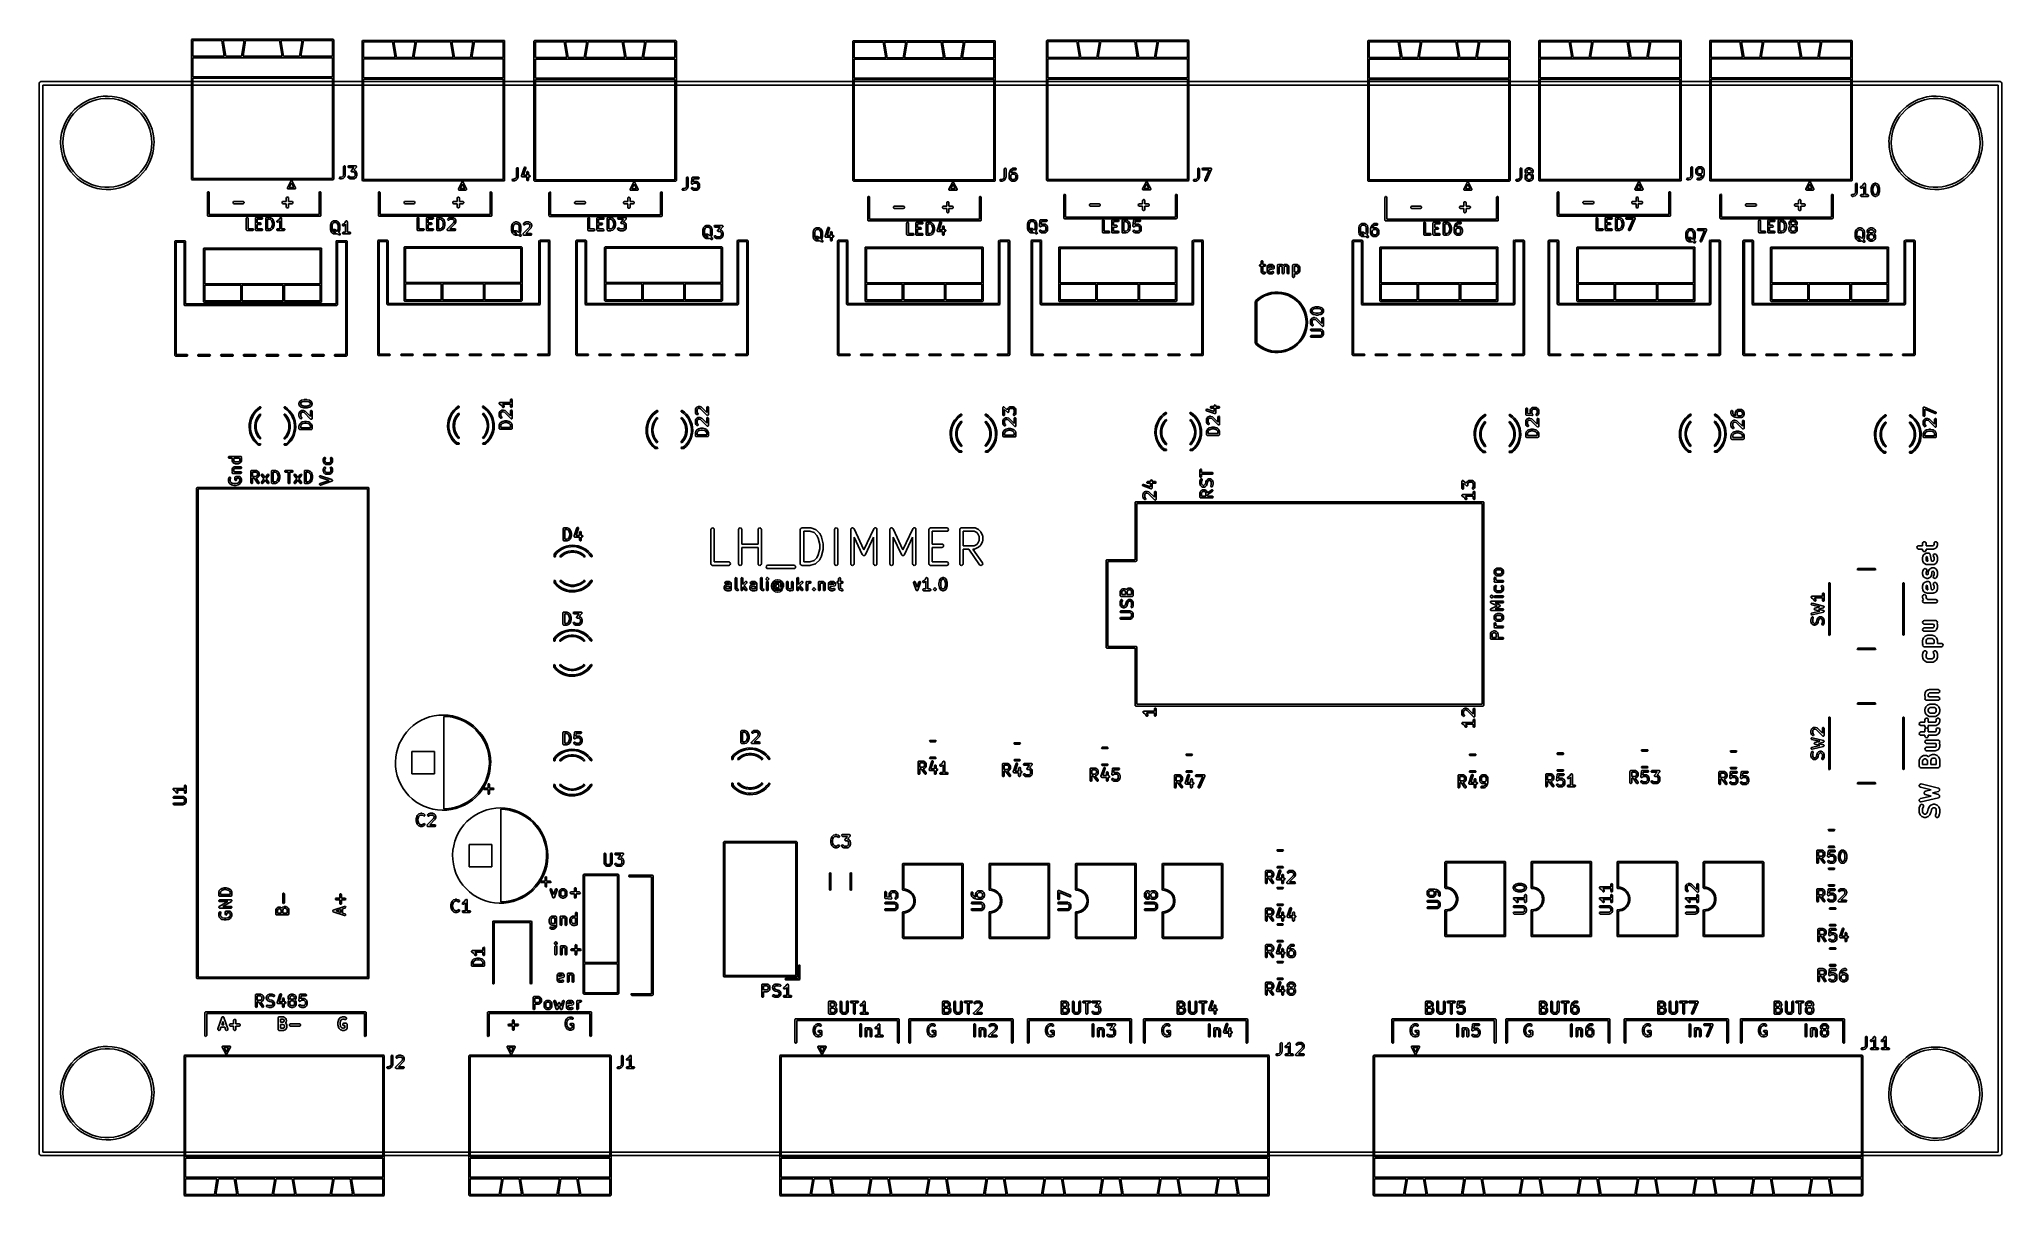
# Model space of a CAD drawing. Extents: x 51 to 223, y -135 to -33.
import ezdxf

# ---------------------------------------------------------------- set-up
doc = ezdxf.new("R2010")
doc.units = 0
doc.layers.add('BLACK', color=7, linetype='CONTINUOUS')

msp = doc.modelspace()

# ---------------------------------------------------------------- linework, layer by layer
at = {"layer": 'BLACK', "linetype": 'CONTINUOUS'}
for p, q in [((64.135, -33.065), (64.1526, -33.0226)), ((64.135, -45.285), (64.135, -33.065)), ((64.1526, -33.0226), (64.195, -33.005)), ((64.195, -33.005), (76.575, -33.005)), ((64.255, -33.125), (64.255, -34.505)), ((66.7942, -33.125), (64.255, -33.125)), ((67.0242, -34.505), (66.7942, -33.125)), ((66.9158, -33.125), (67.1458, -34.505)), ((68.7742, -33.125), (66.9158, -33.125)), ((68.5442, -34.505), (68.7742, -33.125)), ((68.8958, -33.125), (68.6658, -34.505)), ((71.8742, -33.125), (68.8958, -33.125)), ((72.1042, -34.505), (71.8742, -33.125)), ((71.9958, -33.125), (72.2258, -34.505)), ((73.8542, -33.125), (71.9958, -33.125)), ((73.6242, -34.505), (73.8542, -33.125)), ((73.9758, -33.125), (73.7458, -34.505)), ((76.515, -33.125), (73.9758, -33.125)), ((76.515, -34.505), (76.515, -33.125)), ((76.575, -33.005), (76.6174, -33.0226)), ((76.6174, -33.0226), (76.635, -33.065)), ((76.635, -33.065), (76.635, -45.285)), ((79.135, -33.165), (79.1526, -33.1226)), ((79.135, -45.385), (79.135, -33.165)), ((79.1526, -33.1226), (79.195, -33.105)), ((79.195, -33.105), (91.575, -33.105)), ((79.255, -33.225), (79.255, -34.605)), ((81.7942, -33.225), (79.255, -33.225)), ((82.0242, -34.605), (81.7942, -33.225)), ((81.9158, -33.225), (82.1458, -34.605)), ((83.7742, -33.225), (81.9158, -33.225)), ((83.5442, -34.605), (83.7742, -33.225)), ((83.8958, -33.225), (83.6658, -34.605)), ((86.8742, -33.225), (83.8958, -33.225)), ((87.1042, -34.605), (86.8742, -33.225)), ((86.9958, -33.225), (87.2258, -34.605)), ((88.8542, -33.225), (86.9958, -33.225)), ((88.6242, -34.605), (88.8542, -33.225)), ((88.9758, -33.225), (88.7458, -34.605)), ((91.515, -33.225), (88.9758, -33.225)), ((91.515, -34.605), (91.515, -33.225)), ((91.575, -33.105), (91.6174, -33.1226)), ((91.6174, -33.1226), (91.635, -33.165)), ((91.635, -33.165), (91.635, -45.385)), ((94.21, -33.18), (94.2276, -33.1376)), ((94.21, -45.4), (94.21, -33.18)), ((94.2276, -33.1376), (94.27, -33.12)), ((94.27, -33.12), (106.65, -33.12)), ((94.33, -33.24), (94.33, -34.62)), ((96.8692, -33.24), (94.33, -33.24)), ((97.0992, -34.62), (96.8692, -33.24)), ((96.9908, -33.24), (97.2208, -34.62)), ((98.8492, -33.24), (96.9908, -33.24)), ((98.6192, -34.62), (98.8492, -33.24)), ((98.9708, -33.24), (98.7408, -34.62)), ((101.949, -33.24), (98.9708, -33.24)), ((102.179, -34.62), (101.949, -33.24)), ((102.071, -33.24), (102.301, -34.62)), ((103.929, -33.24), (102.071, -33.24)), ((103.699, -34.62), (103.929, -33.24)), ((104.051, -33.24), (103.821, -34.62)), ((106.59, -33.24), (104.051, -33.24)), ((106.59, -34.62), (106.59, -33.24)), ((106.65, -33.12), (106.692, -33.1376)), ((106.692, -33.1376), (106.71, -33.18)), ((106.71, -33.18), (106.71, -45.4)), ((122.21, -33.19), (122.228, -33.1476)), ((122.21, -45.41), (122.21, -33.19)), ((122.228, -33.1476), (122.27, -33.13)), ((122.27, -33.13), (134.65, -33.13)), ((122.33, -33.25), (122.33, -34.63)), ((124.869, -33.25), (122.33, -33.25)), ((125.099, -34.63), (124.869, -33.25)), ((124.991, -33.25), (125.221, -34.63)), ((126.849, -33.25), (124.991, -33.25)), ((126.619, -34.63), (126.849, -33.25)), ((126.971, -33.25), (126.741, -34.63)), ((129.949, -33.25), (126.971, -33.25)), ((130.179, -34.63), (129.949, -33.25)), ((130.071, -33.25), (130.301, -34.63)), ((131.929, -33.25), (130.071, -33.25)), ((131.699, -34.63), (131.929, -33.25)), ((132.051, -33.25), (131.821, -34.63)), ((134.59, -33.25), (132.051, -33.25)), ((134.59, -34.63), (134.59, -33.25)), ((134.65, -33.13), (134.692, -33.1476)), ((134.692, -33.1476), (134.71, -33.19)), ((134.71, -33.19), (134.71, -45.41)), ((139.21, -33.1575), (139.228, -33.1151)), ((139.21, -45.3775), (139.21, -33.1575)), ((139.228, -33.1151), (139.27, -33.0975)), ((139.27, -33.0975), (151.65, -33.0975)), ((139.33, -33.2175), (139.33, -34.5975)), ((141.869, -33.2175), (139.33, -33.2175)), ((142.099, -34.5975), (141.869, -33.2175)), ((141.991, -33.2175), (142.221, -34.5975)), ((143.849, -33.2175), (141.991, -33.2175)), ((143.619, -34.5975), (143.849, -33.2175)), ((143.971, -33.2175), (143.741, -34.5975)), ((146.949, -33.2175), (143.971, -33.2175)), ((147.179, -34.5975), (146.949, -33.2175)), ((147.071, -33.2175), (147.301, -34.5975)), ((148.929, -33.2175), (147.071, -33.2175)), ((148.699, -34.5975), (148.929, -33.2175)), ((149.051, -33.2175), (148.821, -34.5975)), ((151.59, -33.2175), (149.051, -33.2175)), ((151.59, -34.5975), (151.59, -33.2175)), ((151.65, -33.0975), (151.692, -33.1151)), ((151.692, -33.1151), (151.71, -33.1575)), ((151.71, -33.1575), (151.71, -45.3775)), ((167.41, -33.18), (167.428, -33.1376)), ((167.41, -45.4), (167.41, -33.18)), ((167.428, -33.1376), (167.47, -33.12)), ((167.47, -33.12), (179.85, -33.12)), ((167.53, -33.24), (167.53, -34.62)), ((170.069, -33.24), (167.53, -33.24)), ((170.299, -34.62), (170.069, -33.24)), ((170.191, -33.24), (170.421, -34.62)), ((172.049, -33.24), (170.191, -33.24)), ((171.819, -34.62), (172.049, -33.24)), ((172.171, -33.24), (171.941, -34.62)), ((175.149, -33.24), (172.171, -33.24)), ((175.379, -34.62), (175.149, -33.24)), ((175.271, -33.24), (175.501, -34.62)), ((177.129, -33.24), (175.271, -33.24)), ((176.899, -34.62), (177.129, -33.24)), ((177.251, -33.24), (177.021, -34.62)), ((179.79, -33.24), (177.251, -33.24)), ((179.79, -34.62), (179.79, -33.24)), ((179.85, -33.12), (179.892, -33.1376)), ((179.892, -33.1376), (179.91, -33.18)), ((179.91, -33.18), (179.91, -45.4)), ((182.435, -33.165), (182.453, -33.1226)), ((182.435, -45.385), (182.435, -33.165)), ((182.453, -33.1226), (182.495, -33.105)), ((182.495, -33.105), (194.875, -33.105)), ((182.555, -33.225), (182.555, -34.605)), ((185.094, -33.225), (182.555, -33.225)), ((185.324, -34.605), (185.094, -33.225)), ((185.216, -33.225), (185.446, -34.605)), ((187.074, -33.225), (185.216, -33.225)), ((186.844, -34.605), (187.074, -33.225)), ((187.196, -33.225), (186.966, -34.605)), ((190.174, -33.225), (187.196, -33.225)), ((190.404, -34.605), (190.174, -33.225)), ((190.296, -33.225), (190.526, -34.605)), ((192.154, -33.225), (190.296, -33.225)), ((191.924, -34.605), (192.154, -33.225)), ((192.276, -33.225), (192.046, -34.605)), ((194.815, -33.225), (192.276, -33.225)), ((194.815, -34.605), (194.815, -33.225)), ((194.875, -33.105), (194.917, -33.1226)), ((194.917, -33.1226), (194.935, -33.165)), ((194.935, -33.165), (194.935, -45.385)), ((197.435, -33.165), (197.453, -33.1226)), ((197.435, -45.385), (197.435, -33.165)), ((197.453, -33.1226), (197.495, -33.105)), ((197.495, -33.105), (209.875, -33.105)), ((197.555, -33.225), (197.555, -34.605)), ((200.094, -33.225), (197.555, -33.225)), ((200.324, -34.605), (200.094, -33.225)), ((200.216, -33.225), (200.446, -34.605)), ((202.074, -33.225), (200.216, -33.225)), ((201.844, -34.605), (202.074, -33.225)), ((202.196, -33.225), (201.966, -34.605)), ((205.174, -33.225), (202.196, -33.225)), ((205.404, -34.605), (205.174, -33.225)), ((205.296, -33.225), (205.526, -34.605)), ((207.154, -33.225), (205.296, -33.225)), ((206.924, -34.605), (207.154, -33.225)), ((207.276, -33.225), (207.046, -34.605)), ((209.815, -33.225), (207.276, -33.225)), ((209.815, -34.605), (209.815, -33.225)), ((209.875, -33.105), (209.917, -33.1226)), ((209.917, -33.1226), (209.935, -33.165)), ((209.935, -33.165), (209.935, -45.385)), ((64.255, -34.505), (67.0242, -34.505)), ((76.515, -34.625), (64.255, -34.625)), ((64.255, -34.625), (64.255, -36.305)), ((67.1458, -34.505), (68.5442, -34.505)), ((68.6658, -34.505), (72.1042, -34.505)), ((72.2258, -34.505), (73.6242, -34.505)), ((73.7458, -34.505), (76.515, -34.505)), ((76.515, -36.305), (76.515, -34.625)), ((79.255, -34.605), (82.0242, -34.605)), ((91.515, -34.725), (79.255, -34.725)), ((79.255, -34.725), (79.255, -36.405)), ((82.1458, -34.605), (83.5442, -34.605)), ((83.6658, -34.605), (87.1042, -34.605)), ((87.2258, -34.605), (88.6242, -34.605)), ((88.7458, -34.605), (91.515, -34.605)), ((91.515, -36.405), (91.515, -34.725)), ((94.33, -34.62), (97.0992, -34.62)), ((106.59, -34.74), (94.33, -34.74)), ((94.33, -34.74), (94.33, -36.42)), ((97.2208, -34.62), (98.6192, -34.62)), ((98.7408, -34.62), (102.179, -34.62)), ((102.301, -34.62), (103.699, -34.62)), ((103.821, -34.62), (106.59, -34.62)), ((106.59, -36.42), (106.59, -34.74)), ((122.33, -34.63), (125.099, -34.63)), ((134.59, -34.75), (122.33, -34.75)), ((122.33, -34.75), (122.33, -36.43)), ((125.221, -34.63), (126.619, -34.63)), ((126.741, -34.63), (130.179, -34.63)), ((130.301, -34.63), (131.699, -34.63)), ((131.821, -34.63), (134.59, -34.63)), ((134.59, -36.43), (134.59, -34.75)), ((139.33, -34.5975), (142.099, -34.5975)), ((151.59, -34.7175), (139.33, -34.7175)), ((139.33, -34.7175), (139.33, -36.3975)), ((142.221, -34.5975), (143.619, -34.5975)), ((143.741, -34.5975), (147.179, -34.5975)), ((147.301, -34.5975), (148.699, -34.5975)), ((148.821, -34.5975), (151.59, -34.5975)), ((151.59, -36.3975), (151.59, -34.7175)), ((167.53, -34.62), (170.299, -34.62)), ((179.79, -34.74), (167.53, -34.74)), ((167.53, -34.74), (167.53, -36.42)), ((170.421, -34.62), (171.819, -34.62)), ((171.941, -34.62), (175.379, -34.62)), ((175.501, -34.62), (176.899, -34.62)), ((177.021, -34.62), (179.79, -34.62)), ((179.79, -36.42), (179.79, -34.74)), ((182.555, -34.605), (185.324, -34.605)), ((194.815, -34.725), (182.555, -34.725)), ((182.555, -34.725), (182.555, -36.405)), ((185.446, -34.605), (186.844, -34.605)), ((186.966, -34.605), (190.404, -34.605)), ((190.526, -34.605), (191.924, -34.605)), ((192.046, -34.605), (194.815, -34.605)), ((194.815, -36.405), (194.815, -34.725)), ((197.555, -34.605), (200.324, -34.605)), ((209.815, -34.725), (197.555, -34.725)), ((197.555, -34.725), (197.555, -36.405)), ((200.446, -34.605), (201.844, -34.605)), ((201.966, -34.605), (205.404, -34.605)), ((205.526, -34.605), (206.924, -34.605)), ((207.046, -34.605), (209.815, -34.605)), ((209.815, -36.405), (209.815, -34.725)), ((50.775, -36.875), (50.7951, -36.8)), ((50.775, -130.875), (50.775, -36.875)), ((50.7951, -36.8), (50.85, -36.7451)), ((50.85, -36.7451), (50.925, -36.725)), ((50.925, -36.725), (222.925, -36.725)), ((51.075, -37.025), (51.075, -130.725)), ((222.775, -37.025), (51.075, -37.025)), ((64.255, -36.305), (76.515, -36.305)), ((64.255, -36.425), (64.255, -45.225)), ((76.515, -36.425), (64.255, -36.425)), ((76.515, -45.225), (76.515, -36.425)), ((79.255, -36.405), (91.515, -36.405)), ((79.255, -36.525), (79.255, -45.325)), ((91.515, -36.525), (79.255, -36.525)), ((91.515, -45.325), (91.515, -36.525)), ((94.33, -36.42), (106.59, -36.42)), ((94.33, -36.54), (94.33, -45.34)), ((106.59, -36.54), (94.33, -36.54)), ((106.59, -45.34), (106.59, -36.54)), ((122.33, -36.43), (134.59, -36.43)), ((122.33, -36.55), (122.33, -45.35)), ((134.59, -36.55), (122.33, -36.55)), ((134.59, -45.35), (134.59, -36.55)), ((139.33, -36.3975), (151.59, -36.3975)), ((139.33, -36.5175), (139.33, -45.3175)), ((151.59, -36.5175), (139.33, -36.5175)), ((151.59, -45.3175), (151.59, -36.5175)), ((167.53, -36.42), (179.79, -36.42)), ((167.53, -36.54), (167.53, -45.34)), ((179.79, -36.54), (167.53, -36.54)), ((179.79, -45.34), (179.79, -36.54)), ((182.555, -36.405), (194.815, -36.405)), ((182.555, -36.525), (182.555, -45.325)), ((194.815, -36.525), (182.555, -36.525)), ((194.815, -45.325), (194.815, -36.525)), ((197.555, -36.405), (209.815, -36.405)), ((197.555, -36.525), (197.555, -45.325)), ((209.815, -36.525), (197.555, -36.525)), ((209.815, -45.325), (209.815, -36.525)), ((222.775, -130.725), (222.775, -37.025)), ((222.925, -36.725), (223, -36.7451)), ((223, -36.7451), (223.055, -36.8)), ((223.055, -36.8), (223.075, -36.875)), ((223.075, -36.875), (223.075, -130.875)), ((53.367, -39.7836), (53.6092, -39.4645)), ((53.7939, -39.5483), (53.5511, -39.8601)), ((53.6092, -39.4645), (53.8813, -39.1706)), ((54.0669, -39.2627), (53.7939, -39.5483)), ((53.8813, -39.1706), (54.1809, -38.9047)), ((54.3673, -39.006), (54.0669, -39.2627)), ((54.1809, -38.9047), (54.5049, -38.6692)), ((54.6922, -38.7811), (54.3673, -39.006)), ((54.5049, -38.6692), (54.8504, -38.4665)), ((55.0381, -38.5901), (54.6922, -38.7811)), ((54.8504, -38.4665), (55.2141, -38.2985)), ((55.4016, -38.4351), (55.0381, -38.5901)), ((55.2141, -38.2985), (55.5924, -38.1667)), ((55.7788, -38.3176), (55.4016, -38.4351)), ((55.5924, -38.1667), (55.9817, -38.0725)), ((56.1661, -38.2388), (55.7788, -38.3176)), ((55.9817, -38.0725), (56.3784, -38.0168)), ((56.5592, -38.1996), (56.1661, -38.2388)), ((56.3784, -38.0168), (56.7786, -38)), ((56.9544, -38.2003), (56.5592, -38.1996)), ((56.7786, -38), (57.1786, -38.0224)), ((57.3474, -38.2409), (56.9544, -38.2003)), ((57.1786, -38.0224), (57.5744, -38.0837)), ((57.7344, -38.321), (57.3474, -38.2409)), ((57.5744, -38.0837), (57.9624, -38.1833)), ((58.1112, -38.4398), (57.7344, -38.321)), ((57.9624, -38.1833), (58.3388, -38.3203)), ((58.4741, -38.5961), (58.1112, -38.4398)), ((58.3388, -38.3203), (58.7001, -38.4934)), ((58.8194, -38.7883), (58.4741, -38.5961)), ((58.7001, -38.4934), (59.0427, -38.7009)), ((59.1435, -39.0144), (58.8194, -38.7883)), ((59.0427, -38.7009), (59.3635, -38.9408)), ((59.443, -39.272), (59.1435, -39.0144)), ((59.3635, -38.9408), (59.6593, -39.2109)), ((59.715, -39.5587), (59.443, -39.272)), ((59.6593, -39.2109), (59.9273, -39.5086)), ((59.9567, -39.8713), (59.715, -39.5587)), ((59.9273, -39.5086), (60.165, -39.8311)), ((213.892, -39.7836), (214.134, -39.4645)), ((214.319, -39.5483), (214.076, -39.8601)), ((214.134, -39.4645), (214.406, -39.1706)), ((214.592, -39.2627), (214.319, -39.5483)), ((214.406, -39.1706), (214.706, -38.9047)), ((214.892, -39.006), (214.592, -39.2627)), ((214.706, -38.9047), (215.03, -38.6692)), ((215.217, -38.7811), (214.892, -39.006)), ((215.03, -38.6692), (215.375, -38.4665)), ((215.563, -38.5901), (215.217, -38.7811)), ((215.375, -38.4665), (215.739, -38.2985)), ((215.927, -38.4351), (215.563, -38.5901)), ((215.739, -38.2985), (216.117, -38.1667)), ((216.304, -38.3176), (215.927, -38.4351)), ((216.117, -38.1667), (216.507, -38.0725)), ((216.691, -38.2388), (216.304, -38.3176)), ((216.507, -38.0725), (216.903, -38.0168)), ((217.084, -38.1996), (216.691, -38.2388)), ((216.903, -38.0168), (217.304, -38)), ((217.479, -38.2003), (217.084, -38.1996)), ((217.304, -38), (217.704, -38.0224)), ((217.872, -38.2409), (217.479, -38.2003)), ((217.704, -38.0224), (218.099, -38.0837)), ((218.259, -38.321), (217.872, -38.2409)), ((218.099, -38.0837), (218.487, -38.1833)), ((218.636, -38.4398), (218.259, -38.321)), ((218.487, -38.1833), (218.864, -38.3203)), ((218.999, -38.5961), (218.636, -38.4398)), ((218.864, -38.3203), (219.225, -38.4934)), ((219.344, -38.7883), (218.999, -38.5961)), ((219.225, -38.4934), (219.568, -38.7009)), ((219.668, -39.0144), (219.344, -38.7883)), ((219.568, -38.7009), (219.888, -38.9408)), ((219.968, -39.272), (219.668, -39.0144)), ((219.888, -38.9408), (220.184, -39.2109)), ((220.24, -39.5587), (219.968, -39.272)), ((220.184, -39.2109), (220.452, -39.5086)), ((220.482, -39.8713), (220.24, -39.5587)), ((220.452, -39.5086), (220.69, -39.8311)), ((52.6755, -41.643), (52.7395, -41.2475)), ((52.7395, -41.2475), (52.8418, -40.8603)), ((52.8418, -40.8603), (52.9815, -40.4848)), ((52.9274, -41.3014), (52.8663, -41.6918)), ((53.0277, -40.9192), (52.9274, -41.3014)), ((52.9815, -40.4848), (53.1571, -40.1248)), ((53.1661, -40.5491), (53.0277, -40.9192)), ((53.1571, -40.1248), (53.367, -39.7836)), ((53.3412, -40.1949), (53.1661, -40.5491)), ((53.5511, -39.8601), (53.3412, -40.1949)), ((60.1655, -40.2068), (59.9567, -39.8713)), ((60.165, -39.8311), (60.3702, -40.1751)), ((60.3393, -40.5616), (60.1655, -40.2068)), ((60.4764, -40.9322), (60.3393, -40.5616)), ((60.3702, -40.1751), (60.5407, -40.5376)), ((60.5753, -41.3148), (60.4764, -40.9322)), ((60.5407, -40.5376), (60.6751, -40.9149)), ((60.6351, -41.7054), (60.5753, -41.3148)), ((60.6751, -40.9149), (60.772, -41.3036)), ((60.772, -41.3036), (60.8305, -41.6999)), ((213.2, -41.643), (213.265, -41.2475)), ((213.265, -41.2475), (213.367, -40.8603)), ((213.367, -40.8603), (213.506, -40.4848)), ((213.452, -41.3014), (213.391, -41.6918)), ((213.553, -40.9192), (213.452, -41.3014)), ((213.506, -40.4848), (213.682, -40.1248)), ((213.691, -40.5491), (213.553, -40.9192)), ((213.682, -40.1248), (213.892, -39.7836)), ((213.866, -40.1949), (213.691, -40.5491)), ((214.076, -39.8601), (213.866, -40.1949)), ((220.69, -40.2068), (220.482, -39.8713)), ((220.69, -39.8311), (220.895, -40.1751)), ((220.864, -40.5616), (220.69, -40.2068)), ((221.001, -40.9322), (220.864, -40.5616)), ((220.895, -40.1751), (221.066, -40.5376)), ((221.1, -41.3148), (221.001, -40.9322)), ((221.066, -40.5376), (221.2, -40.9149)), ((221.16, -41.7054), (221.1, -41.3148)), ((221.2, -40.9149), (221.297, -41.3036)), ((221.297, -41.3036), (221.356, -41.6999)), ((52.6503, -42.0428), (52.6755, -41.643)), ((52.6518, -42.0864), (52.6503, -42.0428)), ((52.6643, -42.4431), (52.6518, -42.0864)), ((52.7173, -42.8401), (52.6643, -42.4431)), ((52.8088, -43.2301), (52.7173, -42.8401)), ((52.8663, -41.6918), (52.8449, -42.0864)), ((52.8449, -42.0864), (52.8635, -42.4811)), ((52.8635, -42.4811), (52.922, -42.8719)), ((52.922, -42.8719), (53.0196, -43.2548)), ((60.4682, -43.2938), (60.5698, -42.9119)), ((60.5698, -42.9119), (60.6322, -42.5217)), ((60.6322, -42.5217), (60.655, -42.1273)), ((60.6551, -42.1), (60.6351, -41.7054)), ((60.7482, -43.0084), (60.6405, -43.3942)), ((60.655, -42.1273), (60.6551, -42.1)), ((60.8177, -42.6139), (60.7482, -43.0084)), ((60.8485, -42.2145), (60.8177, -42.6139)), ((60.8305, -41.6999), (60.8501, -42.1)), ((60.8501, -42.1), (60.8485, -42.2145)), ((213.175, -42.0428), (213.2, -41.643)), ((213.177, -42.0864), (213.175, -42.0428)), ((213.189, -42.4431), (213.177, -42.0864)), ((213.242, -42.8401), (213.189, -42.4431)), ((213.334, -43.2301), (213.242, -42.8401)), ((213.391, -41.6918), (213.37, -42.0864)), ((213.37, -42.0864), (213.389, -42.4811)), ((213.389, -42.4811), (213.447, -42.8719)), ((213.447, -42.8719), (213.545, -43.2548)), ((220.993, -43.2938), (221.095, -42.9119)), ((221.095, -42.9119), (221.157, -42.5217)), ((221.157, -42.5217), (221.18, -42.1273)), ((221.18, -42.1), (221.16, -41.7054)), ((221.273, -43.0084), (221.165, -43.3942)), ((221.18, -42.1273), (221.18, -42.1)), ((221.343, -42.6139), (221.273, -43.0084)), ((221.373, -42.2145), (221.343, -42.6139)), ((221.356, -41.6999), (221.375, -42.1)), ((221.375, -42.1), (221.373, -42.2145)), ((52.9378, -43.6093), (52.8088, -43.2301)), ((53.1033, -43.9741), (52.9378, -43.6093)), ((53.0196, -43.2548), (53.1553, -43.6258)), ((53.3036, -44.321), (53.1033, -43.9741)), ((53.1553, -43.6258), (53.3279, -43.9813)), ((53.5368, -44.6468), (53.3036, -44.321)), ((53.3279, -43.9813), (53.5356, -44.3175)), ((53.5356, -44.3175), (53.7761, -44.631)), ((53.8007, -44.9482), (53.5368, -44.6468)), ((53.7761, -44.631), (54.0471, -44.9185)), ((59.4232, -44.9467), (59.6972, -44.662)), ((59.8537, -44.7791), (59.5775, -45.0692)), ((59.6972, -44.662), (59.941, -44.351)), ((60.1004, -44.4634), (59.8537, -44.7791)), ((59.941, -44.351), (60.1522, -44.017)), ((60.315, -44.1252), (60.1004, -44.4634)), ((60.1522, -44.017), (60.3285, -43.6634)), ((60.4956, -43.7677), (60.315, -44.1252)), ((60.3285, -43.6634), (60.4682, -43.2938)), ((60.6405, -43.3942), (60.4956, -43.7677)), ((77.4967, -44.1974), (77.5012, -44.1717)), ((77.4967, -44.8995), (77.4967, -44.1974)), ((77.5012, -44.1717), (77.5342, -44.1324)), ((77.5342, -44.1324), (77.5847, -44.1235)), ((77.5847, -44.1235), (77.6291, -44.1492)), ((77.6291, -44.1492), (77.6467, -44.1974)), ((77.6467, -44.1974), (77.6467, -44.9117)), ((77.8788, -44.1844), (77.9044, -44.1399)), ((77.8877, -44.2349), (77.8788, -44.1844)), ((77.927, -44.2679), (77.8877, -44.2349)), ((77.9044, -44.1399), (77.9526, -44.1224)), ((77.9526, -44.2724), (77.927, -44.2679)), ((77.9526, -44.1224), (78.5717, -44.1224)), ((78.4064, -44.2724), (77.9526, -44.2724)), ((78.1633, -44.5768), (78.1655, -44.5712)), ((78.1699, -44.5959), (78.1633, -44.5768)), ((78.1645, -44.5653), (78.1746, -44.5478)), ((78.1655, -44.5712), (78.1645, -44.5653)), ((78.1734, -44.6158), (78.1699, -44.5959)), ((78.178, -44.6197), (78.1734, -44.6158)), ((78.1746, -44.5478), (78.1819, -44.5289)), ((78.1799, -44.6253), (78.178, -44.6197)), ((78.1972, -44.6358), (78.1799, -44.6253)), ((78.1819, -44.5289), (78.4064, -44.2724)), ((78.2127, -44.6488), (78.1972, -44.6358)), ((78.2211, -44.6503), (78.2127, -44.6488)), ((78.2238, -44.6519), (78.2211, -44.6503)), ((78.2272, -44.6514), (78.2238, -44.6519)), ((78.2383, -44.6533), (78.2272, -44.6514)), ((78.3635, -44.6533), (78.2383, -44.6533)), ((78.432, -44.6876), (78.3635, -44.6533)), ((78.6281, -44.2468), (78.4006, -44.5068)), ((78.4006, -44.5068), (78.4068, -44.5079)), ((78.4068, -44.5079), (78.4103, -44.5107)), ((78.4103, -44.5107), (78.4147, -44.5113)), ((78.4147, -44.5113), (78.51, -44.5589)), ((78.4624, -44.718), (78.432, -44.6876)), ((78.4967, -44.7865), (78.4624, -44.718)), ((78.4967, -44.9892), (78.4967, -44.7865)), ((78.51, -44.5589), (78.528, -44.5722)), ((78.528, -44.5722), (78.5295, -44.5729)), ((78.5295, -44.5729), (78.5771, -44.6205)), ((78.5717, -44.1224), (78.5828, -44.1243)), ((78.5771, -44.6205), (78.5899, -44.6389)), ((78.5828, -44.1243), (78.5862, -44.1238)), ((78.5862, -44.1238), (78.5889, -44.1254)), ((78.5889, -44.1254), (78.5973, -44.1269)), ((78.5899, -44.6389), (78.5911, -44.64)), ((78.5911, -44.64), (78.6387, -44.7353)), ((78.5973, -44.1269), (78.6128, -44.1399)), ((78.6128, -44.1399), (78.6301, -44.1504)), ((78.6354, -44.2279), (78.6281, -44.2468)), ((78.6301, -44.1504), (78.632, -44.156)), ((78.632, -44.156), (78.6366, -44.1599)), ((78.6455, -44.2104), (78.6354, -44.2279)), ((78.6366, -44.1599), (78.6401, -44.1798)), ((78.6387, -44.7353), (78.6462, -44.7602)), ((78.6401, -44.1798), (78.6466, -44.1989)), ((78.6466, -44.1989), (78.6445, -44.2045)), ((78.6445, -44.2045), (78.6455, -44.2104)), ((78.6462, -44.7602), (78.6451, -44.7646)), ((78.6451, -44.7646), (78.6467, -44.7688)), ((78.6467, -44.7688), (78.6467, -45.0069)), ((92.6767, -44.3574), (92.6812, -44.3317)), ((92.6767, -45.0595), (92.6767, -44.3574)), ((92.6812, -44.3317), (92.7142, -44.2924)), ((92.7142, -44.2924), (92.7647, -44.2835)), ((92.7647, -44.2835), (92.8091, -44.3092)), ((92.8091, -44.3092), (92.8267, -44.3574)), ((92.8267, -44.3574), (92.8267, -45.0717)), ((93.1091, -45.0003), (93.3472, -44.286)), ((93.4895, -44.3335), (93.2843, -44.949)), ((93.3472, -44.286), (93.3596, -44.2631)), ((93.3596, -44.2631), (93.4033, -44.2363)), ((93.4033, -44.2363), (93.454, -44.2438)), ((93.454, -44.2438), (93.4881, -44.2822)), ((93.4881, -44.2822), (93.4895, -44.3335)), ((93.5814, -44.6907), (93.586, -44.6651)), ((93.5814, -44.949), (93.5814, -44.6907)), ((93.586, -44.6651), (93.6189, -44.6258)), ((93.6189, -44.6258), (93.6695, -44.6169)), ((93.6695, -44.6169), (93.7139, -44.6425)), ((93.7139, -44.6425), (93.7314, -44.6907)), ((93.7314, -44.6907), (93.7314, -44.949)), ((135.502, -44.3924), (135.506, -44.3667)), ((135.502, -45.0945), (135.502, -44.3924)), ((135.506, -44.3667), (135.539, -44.3274)), ((135.539, -44.3274), (135.59, -44.3185)), ((135.59, -44.3185), (135.634, -44.3442)), ((135.634, -44.3442), (135.652, -44.3924)), ((135.652, -44.3924), (135.652, -45.1067)), ((135.932, -44.8028), (135.98, -44.6123)), ((135.98, -44.6123), (135.99, -44.5893)), ((135.99, -44.5889), (136.086, -44.446)), ((135.99, -44.5893), (135.99, -44.5889)), ((136.086, -44.446), (136.094, -44.4378)), ((136.094, -44.4378), (136.095, -44.4346)), ((136.095, -44.4346), (136.143, -44.387)), ((136.122, -44.6613), (136.104, -44.7354)), ((136.104, -44.7354), (136.162, -44.7063)), ((136.206, -44.5354), (136.122, -44.6613)), ((136.143, -44.387), (136.161, -44.3741)), ((136.161, -44.3741), (136.162, -44.3729)), ((136.162, -44.3729), (136.257, -44.3253)), ((136.162, -44.7063), (136.187, -44.6988)), ((136.187, -44.6988), (136.191, -44.6999)), ((136.191, -44.6999), (136.196, -44.6983)), ((136.196, -44.6983), (136.386, -44.6983)), ((136.24, -44.5016), (136.206, -44.5354)), ((136.309, -44.4674), (136.24, -44.5016)), ((136.257, -44.3253), (136.282, -44.3179)), ((136.282, -44.3179), (136.287, -44.3189)), ((136.287, -44.3189), (136.291, -44.3174)), ((136.291, -44.3174), (136.481, -44.3174)), ((136.481, -44.4674), (136.309, -44.4674)), ((136.386, -44.6983), (136.412, -44.7029)), ((136.412, -44.7029), (136.415, -44.7057)), ((136.415, -44.7057), (136.42, -44.7063)), ((136.42, -44.7063), (136.515, -44.7539)), ((136.481, -44.3174), (136.507, -44.3219)), ((136.53, -44.4498), (136.481, -44.4674)), ((136.507, -44.3219), (136.546, -44.3549)), ((136.515, -44.7539), (136.533, -44.7672)), ((136.555, -44.4054), (136.53, -44.4498)), ((136.533, -44.7672), (136.534, -44.7679)), ((136.534, -44.7679), (136.582, -44.8155)), ((136.546, -44.3549), (136.555, -44.4054)), ((152.492, -44.3924), (152.496, -44.3667)), ((152.492, -45.0945), (152.492, -44.3924)), ((152.496, -44.3667), (152.529, -44.3274)), ((152.529, -44.3274), (152.58, -44.3185)), ((152.58, -44.3185), (152.624, -44.3442)), ((152.624, -44.3442), (152.642, -44.3924)), ((152.642, -44.3924), (152.642, -45.1067)), ((152.874, -44.3794), (152.899, -44.3349)), ((152.883, -44.4299), (152.874, -44.3794)), ((152.922, -44.4629), (152.883, -44.4299)), ((152.899, -44.3349), (152.948, -44.3174)), ((152.948, -44.4674), (152.922, -44.4629)), ((152.948, -44.3174), (153.614, -44.3174)), ((153.501, -44.4674), (152.948, -44.4674)), ((153.117, -45.3628), (153.501, -44.4674)), ((153.683, -44.4219), (153.255, -45.4219)), ((153.614, -44.3174), (153.64, -44.3219)), ((153.64, -44.3219), (153.647, -44.3276)), ((153.647, -44.3276), (153.655, -44.3296)), ((153.655, -44.3296), (153.666, -44.3436)), ((153.666, -44.3436), (153.679, -44.3549)), ((153.679, -44.3549), (153.681, -44.3636)), ((153.681, -44.3636), (153.686, -44.3707)), ((153.684, -44.4131), (153.683, -44.4219)), ((153.688, -44.4054), (153.684, -44.4131)), ((153.686, -44.3707), (153.685, -44.3882)), ((153.685, -44.3882), (153.688, -44.4054)), ((180.792, -44.3824), (180.796, -44.3567)), ((180.792, -45.0845), (180.792, -44.3824)), ((180.796, -44.3567), (180.829, -44.3174)), ((180.829, -44.3174), (180.88, -44.3085)), ((180.88, -44.3085), (180.924, -44.3342)), ((180.924, -44.3342), (180.942, -44.3824)), ((180.942, -44.3824), (180.942, -45.0967)), ((181.22, -44.5729), (181.225, -44.5472)), ((181.22, -44.6205), (181.22, -44.5729)), ((181.222, -44.6247), (181.22, -44.6205)), ((181.221, -44.629), (181.222, -44.6247)), ((181.228, -44.654), (181.221, -44.629)), ((181.225, -44.5472), (181.228, -44.5438)), ((181.228, -44.5393), (181.276, -44.4441)), ((181.228, -44.5438), (181.228, -44.5393)), ((181.276, -44.7493), (181.228, -44.654)), ((181.276, -44.4441), (181.289, -44.4261)), ((181.277, -44.7504), (181.276, -44.7493)), ((181.29, -44.7687), (181.277, -44.7504)), ((181.289, -44.4261), (181.29, -44.4246)), ((181.29, -44.4246), (181.337, -44.377)), ((181.332, -44.811), (181.29, -44.7687)), ((181.337, -44.377), (181.356, -44.3641)), ((181.356, -44.3641), (181.357, -44.3629)), ((181.357, -44.3629), (181.452, -44.3153)), ((181.404, -44.522), (181.37, -44.5906)), ((181.37, -44.5906), (181.37, -44.6028)), ((181.37, -44.6028), (181.404, -44.6713)), ((181.435, -44.4916), (181.404, -44.522)), ((181.404, -44.6713), (181.435, -44.7017)), ((181.503, -44.4574), (181.435, -44.4916)), ((181.435, -44.7017), (181.503, -44.736)), ((181.452, -44.3153), (181.477, -44.3079)), ((181.477, -44.3079), (181.481, -44.3089)), ((181.481, -44.3089), (181.486, -44.3074)), ((181.486, -44.3074), (181.676, -44.3074)), ((181.658, -44.4574), (181.503, -44.4574)), ((181.503, -44.736), (181.658, -44.736)), ((181.727, -44.4916), (181.658, -44.4574)), ((181.658, -44.736), (181.727, -44.7017)), ((181.676, -44.3074), (181.702, -44.3119)), ((181.702, -44.3119), (181.705, -44.3148)), ((181.705, -44.3148), (181.71, -44.3153)), ((181.71, -44.3153), (181.805, -44.3629)), ((181.757, -44.522), (181.727, -44.4916)), ((181.727, -44.7017), (181.757, -44.6713)), ((181.792, -44.5906), (181.757, -44.522)), ((181.757, -44.6713), (181.792, -44.6028)), ((181.792, -44.6028), (181.792, -44.5906)), ((181.805, -44.3629), (181.823, -44.3763)), ((181.823, -44.3763), (181.824, -44.377)), ((181.824, -44.377), (181.872, -44.4246)), ((181.872, -44.7687), (181.83, -44.811)), ((181.872, -44.4246), (181.885, -44.443)), ((181.873, -44.7673), (181.872, -44.7687)), ((181.886, -44.7493), (181.873, -44.7673)), ((181.885, -44.443), (181.886, -44.4441)), ((181.886, -44.4441), (181.934, -44.5393)), ((181.934, -44.654), (181.886, -44.7493)), ((181.934, -44.5393), (181.941, -44.5643)), ((181.937, -44.6461), (181.934, -44.6496)), ((181.934, -44.6496), (181.934, -44.654)), ((181.942, -44.6205), (181.937, -44.6461)), ((181.941, -44.5643), (181.94, -44.5686)), ((181.94, -44.5686), (181.942, -44.5729)), ((181.942, -44.5729), (181.942, -44.6205)), ((195.787, -44.2874), (195.791, -44.2617)), ((195.787, -44.9895), (195.787, -44.2874)), ((195.791, -44.2617), (195.824, -44.2224)), ((195.824, -44.2224), (195.875, -44.2135)), ((195.875, -44.2135), (195.919, -44.2392)), ((195.919, -44.2392), (195.937, -44.2874)), ((195.937, -44.2874), (195.937, -45.0017)), ((196.215, -44.4779), (196.22, -44.4522)), ((196.215, -44.716), (196.215, -44.4779)), ((196.217, -44.7202), (196.215, -44.716)), ((196.216, -44.7245), (196.217, -44.7202)), ((196.223, -44.7495), (196.216, -44.7245)), ((196.22, -44.4522), (196.223, -44.4488)), ((196.223, -44.4443), (196.271, -44.3491)), ((196.223, -44.4488), (196.223, -44.4443)), ((196.271, -44.8447), (196.223, -44.7495)), ((196.271, -44.3491), (196.284, -44.3311)), ((196.284, -44.3311), (196.285, -44.3296)), ((196.285, -44.3296), (196.332, -44.282)), ((196.332, -44.282), (196.351, -44.2691)), ((196.351, -44.2691), (196.352, -44.2679)), ((196.352, -44.2679), (196.447, -44.2203)), ((196.399, -44.427), (196.365, -44.4956)), ((196.365, -44.4956), (196.365, -44.6982)), ((196.365, -44.6982), (196.399, -44.7668)), ((196.43, -44.3966), (196.399, -44.427)), ((196.399, -44.7668), (196.43, -44.7972)), ((196.498, -44.3624), (196.43, -44.3966)), ((196.43, -44.7972), (196.498, -44.8314)), ((196.447, -44.2203), (196.472, -44.2129)), ((196.472, -44.2129), (196.476, -44.2139)), ((196.476, -44.2139), (196.481, -44.2124)), ((196.481, -44.2124), (196.671, -44.2124)), ((196.653, -44.3624), (196.498, -44.3624)), ((196.722, -44.3966), (196.653, -44.3624)), ((196.653, -44.8314), (196.722, -44.7972)), ((196.671, -44.2124), (196.697, -44.2169)), ((196.697, -44.2169), (196.7, -44.2198)), ((196.7, -44.2198), (196.705, -44.2203)), ((196.705, -44.2203), (196.8, -44.2679)), ((196.752, -44.427), (196.722, -44.3966)), ((196.722, -44.7972), (196.752, -44.7668)), ((196.787, -44.4956), (196.752, -44.427)), ((196.752, -44.7668), (196.787, -44.6982)), ((196.787, -44.6982), (196.787, -44.4956)), ((196.8, -44.2679), (196.818, -44.2813)), ((196.818, -44.2813), (196.819, -44.282)), ((196.819, -44.282), (196.867, -44.3296)), ((196.867, -44.3296), (196.88, -44.348)), ((196.88, -44.348), (196.881, -44.3491)), ((196.881, -44.3491), (196.929, -44.4443)), ((196.929, -44.4443), (196.936, -44.4693)), ((196.936, -44.4693), (196.935, -44.4736)), ((196.935, -44.4736), (196.937, -44.4779)), ((196.937, -44.4779), (196.937, -44.8588)), ((213.463, -43.6093), (213.334, -43.2301)), ((213.628, -43.9741), (213.463, -43.6093)), ((213.545, -43.2548), (213.68, -43.6258)), ((213.829, -44.321), (213.628, -43.9741)), ((213.68, -43.6258), (213.853, -43.9813)), ((214.062, -44.6468), (213.829, -44.321)), ((213.853, -43.9813), (214.061, -44.3175)), ((214.061, -44.3175), (214.301, -44.631)), ((214.326, -44.9482), (214.062, -44.6468)), ((214.301, -44.631), (214.572, -44.9185)), ((219.948, -44.9467), (220.222, -44.662)), ((220.379, -44.7791), (220.102, -45.0692)), ((220.222, -44.662), (220.466, -44.351)), ((220.625, -44.4634), (220.379, -44.7791)), ((220.466, -44.351), (220.677, -44.017)), ((220.84, -44.1252), (220.625, -44.4634)), ((220.677, -44.017), (220.853, -43.6634)), ((221.021, -43.7677), (220.84, -44.1252)), ((220.853, -43.6634), (220.993, -43.2938)), ((221.165, -43.3942), (221.021, -43.7677)), ((54.0927, -45.2224), (53.8007, -44.9482)), ((54.0471, -44.9185), (54.3458, -45.1773)), ((54.41, -45.4668), (54.0927, -45.2224)), ((54.3458, -45.1773), (54.6691, -45.4045)), ((54.7497, -45.679), (54.41, -45.4668)), ((54.6691, -45.4045), (55.0137, -45.5978)), ((55.1085, -45.8572), (54.7497, -45.679)), ((55.0137, -45.5978), (55.376, -45.7554)), ((55.483, -45.9994), (55.1085, -45.8572)), ((55.376, -45.7554), (55.7525, -45.8755)), ((55.8696, -46.1044), (55.483, -45.9994)), ((55.7525, -45.8755), (56.1391, -45.957)), ((56.2645, -46.1712), (55.8696, -46.1044)), ((56.1391, -45.957), (56.532, -45.999)), ((56.6641, -46.1992), (56.2645, -46.1712)), ((56.532, -45.999), (56.9271, -46.0011)), ((57.0646, -46.188), (56.6641, -46.1992)), ((56.9271, -46.0011), (57.3205, -45.9632)), ((57.462, -46.1378), (57.0646, -46.188)), ((57.3205, -45.9632), (57.7079, -45.8858)), ((57.8526, -46.049), (57.462, -46.1378)), ((57.7079, -45.8858), (58.0856, -45.7696)), ((58.2327, -45.9226), (57.8526, -46.049)), ((58.0856, -45.7696), (58.4496, -45.6158)), ((58.5986, -45.7597), (58.2327, -45.9226)), ((58.4496, -45.6158), (58.7962, -45.4261)), ((58.9469, -45.5618), (58.5986, -45.7597)), ((58.7962, -45.4261), (59.1219, -45.2023)), ((59.2743, -45.3309), (58.9469, -45.5618)), ((59.1219, -45.2023), (59.4232, -44.9467)), ((59.5775, -45.0692), (59.2743, -45.3309)), ((64.1526, -45.3274), (64.135, -45.285)), ((64.195, -45.345), (64.1526, -45.3274)), ((76.575, -45.345), (64.195, -45.345)), ((64.255, -45.225), (76.515, -45.225)), ((65.55, -46.475), (65.5545, -46.4493)), ((65.55, -48.475), (65.55, -46.475)), ((65.5545, -46.4493), (65.5875, -46.41)), ((65.5875, -46.41), (65.638, -46.4011)), ((65.638, -46.4011), (65.6825, -46.4268)), ((65.6825, -46.4268), (65.7, -46.475)), ((65.7, -46.475), (65.7, -48.4)), ((72.565, -46.085), (72.5703, -46.0721)), ((72.5688, -46.0941), (72.565, -46.085)), ((72.5681, -46.104), (72.5688, -46.0941)), ((72.5772, -46.1145), (72.5681, -46.104)), ((72.5703, -46.0721), (72.5713, -46.0582)), ((72.5713, -46.0582), (72.8713, -45.4582)), ((72.5826, -46.1274), (72.5772, -46.1145)), ((72.5917, -46.1312), (72.5826, -46.1274)), ((72.5982, -46.1387), (72.5917, -46.1312)), ((72.6121, -46.1397), (72.5982, -46.1387)), ((72.625, -46.145), (72.6121, -46.1397)), ((73.225, -46.145), (72.625, -46.145)), ((72.925, -45.6192), (72.7221, -46.025)), ((72.7221, -46.025), (73.1279, -46.025)), ((72.8713, -45.4582), (72.8857, -45.4457)), ((72.8857, -45.4457), (72.8982, -45.4313)), ((72.8982, -45.4313), (72.9026, -45.431)), ((72.9026, -45.431), (72.906, -45.4281)), ((72.906, -45.4281), (72.925, -45.4294)), ((72.925, -45.4294), (72.944, -45.4281)), ((73.1279, -46.025), (72.925, -45.6192)), ((72.944, -45.4281), (72.9474, -45.431)), ((72.9474, -45.431), (72.9518, -45.4313)), ((72.9518, -45.4313), (72.9643, -45.4457)), ((72.9643, -45.4457), (72.9787, -45.4582)), ((72.9787, -45.4582), (73.2787, -46.0582)), ((73.2379, -46.1397), (73.225, -46.145)), ((73.2518, -46.1387), (73.2379, -46.1397)), ((73.2583, -46.1312), (73.2518, -46.1387)), ((73.2674, -46.1274), (73.2583, -46.1312)), ((73.2728, -46.1145), (73.2674, -46.1274)), ((73.2819, -46.104), (73.2728, -46.1145)), ((73.2787, -46.0582), (73.2797, -46.0721)), ((73.2797, -46.0721), (73.285, -46.085)), ((73.285, -46.085), (73.2812, -46.0941)), ((73.2812, -46.0941), (73.2819, -46.104)), ((75.35, -46.475), (75.3545, -46.4493)), ((75.35, -48.4), (75.35, -46.475)), ((75.3545, -46.4493), (75.3875, -46.41)), ((75.3875, -46.41), (75.438, -46.4011)), ((75.438, -46.4011), (75.4825, -46.4268)), ((75.4825, -46.4268), (75.5, -46.475)), ((75.5, -46.475), (75.5, -48.475)), ((76.6174, -45.3274), (76.575, -45.345)), ((76.635, -45.285), (76.6174, -45.3274)), ((77.1169, -45.1844), (77.1425, -45.1399)), ((77.1258, -45.2349), (77.1169, -45.1844)), ((77.1651, -45.2679), (77.1258, -45.2349)), ((77.1425, -45.1399), (77.1907, -45.1224)), ((77.1907, -45.2724), (77.1651, -45.2679)), ((77.1907, -45.1224), (77.2738, -45.1224)), ((77.286, -45.2724), (77.1907, -45.2724)), ((77.2738, -45.1224), (77.3883, -45.0842)), ((77.2875, -45.2718), (77.286, -45.2724)), ((77.3097, -45.2685), (77.2875, -45.2718)), ((77.4525, -45.2209), (77.3097, -45.2685)), ((77.3883, -45.0842), (77.4585, -45.014)), ((77.456, -45.2181), (77.4525, -45.2209)), ((77.4605, -45.2177), (77.456, -45.2181)), ((77.4585, -45.014), (77.4967, -44.8995)), ((77.4818, -45.2028), (77.4605, -45.2177)), ((77.5771, -45.1076), (77.4818, -45.2028)), ((77.579, -45.1035), (77.5771, -45.1076)), ((77.5828, -45.1011), (77.579, -45.1035)), ((77.5952, -45.0782), (77.5828, -45.1011)), ((77.6428, -44.9354), (77.5952, -45.0782)), ((77.6467, -44.9117), (77.6428, -44.9337)), ((77.6428, -44.9337), (77.6428, -44.9354)), ((77.8802, -45.0827), (77.9096, -45.0407)), ((77.8846, -45.1338), (77.8802, -45.0827)), ((77.8996, -45.1552), (77.8846, -45.1338)), ((77.9472, -45.2028), (77.8996, -45.1552)), ((77.9096, -45.0407), (77.9592, -45.0274)), ((77.9487, -45.2035), (77.9472, -45.2028)), ((77.9667, -45.2168), (77.9487, -45.2035)), ((77.9592, -45.0274), (78.0057, -45.0491)), ((78.0619, -45.2645), (77.9667, -45.2168)), ((78.0057, -45.0491), (78.0447, -45.0881)), ((78.0447, -45.0881), (78.1132, -45.1224)), ((78.0664, -45.265), (78.0619, -45.2645)), ((78.0698, -45.2679), (78.0664, -45.265)), ((78.0955, -45.2724), (78.0698, -45.2679)), ((78.3812, -45.2724), (78.0955, -45.2724)), ((78.1132, -45.1224), (78.3635, -45.1224)), ((78.3635, -45.1224), (78.432, -45.0881)), ((78.3854, -45.2708), (78.3812, -45.2724)), ((78.3898, -45.2719), (78.3854, -45.2708)), ((78.4147, -45.2645), (78.3898, -45.2719)), ((78.51, -45.2168), (78.4147, -45.2645)), ((78.432, -45.0881), (78.4624, -45.0577)), ((78.4624, -45.0577), (78.4967, -44.9892)), ((78.5111, -45.2157), (78.51, -45.2168)), ((78.5295, -45.2028), (78.5111, -45.2157)), ((78.5771, -45.1552), (78.5295, -45.2028)), ((78.5778, -45.1537), (78.5771, -45.1552)), ((78.5911, -45.1357), (78.5778, -45.1537)), ((78.6387, -45.0404), (78.5911, -45.1357)), ((78.6393, -45.036), (78.6387, -45.0404)), ((78.6421, -45.0326), (78.6393, -45.036)), ((78.6467, -45.0069), (78.6421, -45.0326)), ((79.1526, -45.4274), (79.135, -45.385)), ((79.195, -45.445), (79.1526, -45.4274)), ((91.575, -45.445), (79.195, -45.445)), ((79.255, -45.325), (91.515, -45.325)), ((80.55, -46.475), (80.5545, -46.4493)), ((80.55, -48.475), (80.55, -46.475)), ((80.5545, -46.4493), (80.5875, -46.41)), ((80.5875, -46.41), (80.638, -46.4011)), ((80.638, -46.4011), (80.6825, -46.4268)), ((80.6825, -46.4268), (80.7, -46.475)), ((80.7, -46.475), (80.7, -48.4)), ((87.565, -46.185), (87.5703, -46.1721)), ((87.5688, -46.1941), (87.565, -46.185)), ((87.5681, -46.204), (87.5688, -46.1941)), ((87.5772, -46.2145), (87.5681, -46.204)), ((87.5703, -46.1721), (87.5713, -46.1582)), ((87.5713, -46.1582), (87.8713, -45.5582)), ((87.5826, -46.2274), (87.5772, -46.2145)), ((87.5917, -46.2312), (87.5826, -46.2274)), ((87.5982, -46.2387), (87.5917, -46.2312)), ((87.6121, -46.2397), (87.5982, -46.2387)), ((87.625, -46.245), (87.6121, -46.2397)), ((88.225, -46.245), (87.625, -46.245)), ((87.925, -45.7192), (87.7221, -46.125)), ((87.7221, -46.125), (88.1279, -46.125)), ((87.8713, -45.5582), (87.8857, -45.5457)), ((87.8857, -45.5457), (87.8982, -45.5313)), ((87.8982, -45.5313), (87.9026, -45.531)), ((87.9026, -45.531), (87.906, -45.5281)), ((87.906, -45.5281), (87.925, -45.5294)), ((87.925, -45.5294), (87.944, -45.5281)), ((88.1279, -46.125), (87.925, -45.7192)), ((87.944, -45.5281), (87.9474, -45.531)), ((87.9474, -45.531), (87.9518, -45.5313)), ((87.9518, -45.5313), (87.9643, -45.5457)), ((87.9643, -45.5457), (87.9787, -45.5582)), ((87.9787, -45.5582), (88.2787, -46.1582)), ((88.2379, -46.2397), (88.225, -46.245)), ((88.2518, -46.2387), (88.2379, -46.2397)), ((88.2583, -46.2312), (88.2518, -46.2387)), ((88.2674, -46.2274), (88.2583, -46.2312)), ((88.2728, -46.2145), (88.2674, -46.2274)), ((88.2819, -46.204), (88.2728, -46.2145)), ((88.2787, -46.1582), (88.2797, -46.1721)), ((88.2797, -46.1721), (88.285, -46.185)), ((88.285, -46.185), (88.2812, -46.1941)), ((88.2812, -46.1941), (88.2819, -46.204)), ((90.35, -46.475), (90.3545, -46.4493)), ((90.35, -48.4), (90.35, -46.475)), ((90.3545, -46.4493), (90.3875, -46.41)), ((90.3875, -46.41), (90.438, -46.4011)), ((90.438, -46.4011), (90.4825, -46.4268)), ((90.4825, -46.4268), (90.5, -46.475)), ((90.5, -46.475), (90.5, -48.475)), ((91.6174, -45.4274), (91.575, -45.445)), ((91.635, -45.385), (91.6174, -45.4274)), ((92.2969, -45.3444), (92.3225, -45.2999)), ((92.3058, -45.3949), (92.2969, -45.3444)), ((92.3451, -45.4279), (92.3058, -45.3949)), ((92.3225, -45.2999), (92.3707, -45.2824)), ((92.3707, -45.4324), (92.3451, -45.4279)), ((92.3707, -45.2824), (92.4538, -45.2824)), ((92.466, -45.4324), (92.3707, -45.4324)), ((92.4538, -45.2824), (92.5683, -45.2442)), ((92.4675, -45.4318), (92.466, -45.4324)), ((92.4897, -45.4285), (92.4675, -45.4318)), ((92.6325, -45.3809), (92.4897, -45.4285)), ((92.5683, -45.2442), (92.6385, -45.174)), ((92.636, -45.3781), (92.6325, -45.3809)), ((92.6405, -45.3777), (92.636, -45.3781)), ((92.6385, -45.174), (92.6767, -45.0595)), ((92.6618, -45.3628), (92.6405, -45.3777)), ((92.7571, -45.2676), (92.6618, -45.3628)), ((92.759, -45.2635), (92.7571, -45.2676)), ((92.7628, -45.2611), (92.759, -45.2635)), ((92.7752, -45.2382), (92.7628, -45.2611)), ((92.8228, -45.0954), (92.7752, -45.2382)), ((92.8267, -45.0717), (92.8228, -45.0937)), ((92.8228, -45.0937), (92.8228, -45.0954)), ((93.1064, -45.011), (93.1092, -45.0061)), ((93.1099, -45.0312), (93.1064, -45.011)), ((93.1092, -45.0061), (93.1091, -45.0003)), ((93.1105, -45.0516), (93.1099, -45.0312)), ((93.1143, -45.0559), (93.1105, -45.0516)), ((93.1153, -45.0615), (93.1143, -45.0559)), ((93.131, -45.0747), (93.1153, -45.0615)), ((93.1445, -45.09), (93.131, -45.0747)), ((93.1502, -45.0908), (93.1445, -45.09)), ((93.1546, -45.0945), (93.1502, -45.0908)), ((93.1802, -45.099), (93.1546, -45.0945)), ((93.5814, -45.099), (93.1802, -45.099)), ((93.2843, -44.949), (93.5814, -44.949)), ((93.5814, -45.3574), (93.5814, -45.099)), ((93.599, -45.4056), (93.5814, -45.3574)), ((93.6434, -45.4312), (93.599, -45.4056)), ((93.6939, -45.4223), (93.6434, -45.4312)), ((93.7269, -45.383), (93.6939, -45.4223)), ((93.7314, -45.3574), (93.7269, -45.383)), ((93.7314, -44.949), (93.7993, -44.949)), ((93.7993, -45.099), (93.7314, -45.099)), ((93.7314, -45.099), (93.7314, -45.3574)), ((93.7993, -44.949), (93.8249, -44.9536)), ((93.8475, -45.0815), (93.7993, -45.099)), ((93.8249, -44.9536), (93.8642, -44.9865)), ((93.8731, -45.0371), (93.8475, -45.0815)), ((93.8642, -44.9865), (93.8731, -45.0371)), ((94.2276, -45.4424), (94.21, -45.4)), ((94.27, -45.46), (94.2276, -45.4424)), ((106.65, -45.46), (94.27, -45.46)), ((94.33, -45.34), (106.59, -45.34)), ((95.525, -46.49), (95.5295, -46.4643)), ((95.525, -48.49), (95.525, -46.49)), ((95.5295, -46.4643), (95.5625, -46.425)), ((95.5625, -46.425), (95.613, -46.4161)), ((95.613, -46.4161), (95.6575, -46.4418)), ((95.6575, -46.4418), (95.675, -46.49)), ((95.675, -46.49), (95.675, -48.415)), ((102.64, -46.2), (102.645, -46.1871)), ((102.644, -46.2091), (102.64, -46.2)), ((102.643, -46.219), (102.644, -46.2091)), ((102.652, -46.2295), (102.643, -46.219)), ((102.645, -46.1871), (102.646, -46.1732)), ((102.646, -46.1732), (102.946, -45.5732)), ((102.658, -46.2424), (102.652, -46.2295)), ((102.667, -46.2462), (102.658, -46.2424)), ((102.673, -46.2537), (102.667, -46.2462)), ((102.687, -46.2547), (102.673, -46.2537)), ((102.7, -46.26), (102.687, -46.2547)), ((103.3, -46.26), (102.7, -46.26)), ((103, -45.7342), (102.797, -46.14)), ((102.797, -46.14), (103.203, -46.14)), ((102.946, -45.5732), (102.961, -45.5607)), ((102.961, -45.5607), (102.973, -45.5463)), ((102.973, -45.5463), (102.978, -45.546)), ((102.978, -45.546), (102.981, -45.5431)), ((102.981, -45.5431), (103, -45.5444)), ((103, -45.5444), (103.019, -45.5431)), ((103.203, -46.14), (103, -45.7342)), ((103.019, -45.5431), (103.022, -45.546)), ((103.022, -45.546), (103.027, -45.5463)), ((103.027, -45.5463), (103.039, -45.5607)), ((103.039, -45.5607), (103.054, -45.5732)), ((103.054, -45.5732), (103.354, -46.1732)), ((103.313, -46.2547), (103.3, -46.26)), ((103.327, -46.2537), (103.313, -46.2547)), ((103.333, -46.2462), (103.327, -46.2537)), ((103.342, -46.2424), (103.333, -46.2462)), ((103.348, -46.2295), (103.342, -46.2424)), ((103.357, -46.219), (103.348, -46.2295)), ((103.354, -46.1732), (103.355, -46.1871)), ((103.355, -46.1871), (103.36, -46.2)), ((103.36, -46.2), (103.356, -46.2091)), ((103.356, -46.2091), (103.357, -46.219)), ((105.325, -46.49), (105.33, -46.4643)), ((105.325, -48.415), (105.325, -46.49)), ((105.33, -46.4643), (105.362, -46.425)), ((105.362, -46.425), (105.413, -46.4161)), ((105.413, -46.4161), (105.457, -46.4418)), ((105.457, -46.4418), (105.475, -46.49)), ((105.475, -46.49), (105.475, -48.49)), ((106.692, -45.4424), (106.65, -45.46)), ((106.71, -45.4), (106.692, -45.4424)), ((107.222, -46.1794), (107.248, -46.1349)), ((107.231, -46.2299), (107.222, -46.1794)), ((107.27, -46.2629), (107.231, -46.2299)), ((107.248, -46.1349), (107.296, -46.1174)), ((107.296, -46.2674), (107.27, -46.2629)), ((107.296, -46.1174), (107.379, -46.1174)), ((107.391, -46.2674), (107.296, -46.2674)), ((107.379, -46.1174), (107.493, -46.0792)), ((107.392, -46.2668), (107.391, -46.2674)), ((107.415, -46.2635), (107.392, -46.2668)), ((107.558, -46.2159), (107.415, -46.2635)), ((107.493, -46.0792), (107.563, -46.009)), ((107.561, -46.2131), (107.558, -46.2159)), ((107.566, -46.2127), (107.561, -46.2131)), ((107.563, -46.009), (107.602, -45.8945)), ((107.587, -46.1978), (107.566, -46.2127)), ((107.682, -46.1026), (107.587, -46.1978)), ((107.602, -45.1924), (107.606, -45.1667)), ((107.602, -45.8945), (107.602, -45.1924)), ((107.606, -45.1667), (107.639, -45.1274)), ((107.639, -45.1274), (107.69, -45.1185)), ((107.684, -46.0985), (107.682, -46.1026)), ((107.688, -46.0961), (107.684, -46.0985)), ((107.7, -46.0732), (107.688, -46.0961)), ((107.69, -45.1185), (107.734, -45.1442)), ((107.748, -45.9304), (107.7, -46.0732)), ((107.734, -45.1442), (107.752, -45.1924)), ((107.752, -45.9067), (107.748, -45.9287)), ((107.748, -45.9287), (107.748, -45.9304)), ((107.752, -45.1924), (107.752, -45.9067)), ((108.031, -45.6611), (108.078, -45.1849)), ((108.031, -45.6616), (108.031, -45.6611)), ((108.031, -45.662), (108.031, -45.6616)), ((108.037, -45.6864), (108.031, -45.662)), ((108.033, -46.0777), (108.062, -46.0357)), ((108.037, -46.1288), (108.033, -46.0777)), ((108.043, -45.7108), (108.037, -45.6864)), ((108.052, -46.1502), (108.037, -46.1288)), ((108.044, -45.7111), (108.043, -45.7108)), ((108.044, -45.7116), (108.044, -45.7111)), ((108.064, -45.726), (108.044, -45.7116)), ((108.1, -46.1978), (108.052, -46.1502)), ((108.062, -46.0357), (108.112, -46.0224)), ((108.085, -45.7408), (108.064, -45.726)), ((108.078, -45.1849), (108.079, -45.1811)), ((108.079, -45.1794), (108.081, -45.1767)), ((108.079, -45.1811), (108.079, -45.1794)), ((108.081, -45.1767), (108.085, -45.1598)), ((108.085, -45.1598), (108.097, -45.1487)), ((108.086, -45.741), (108.085, -45.7407)), ((108.085, -45.7407), (108.085, -45.7408)), ((108.111, -45.7388), (108.086, -45.741)), ((108.097, -45.1487), (108.105, -45.1349)), ((108.101, -46.1985), (108.1, -46.1978)), ((108.119, -46.2118), (108.101, -46.1985)), ((108.105, -45.1349), (108.114, -45.1313)), ((108.136, -45.7369), (108.111, -45.7388)), ((108.112, -46.0224), (108.158, -46.0441)), ((108.114, -45.1313), (108.122, -45.124)), ((108.215, -46.2595), (108.119, -46.2118)), ((108.122, -45.124), (108.138, -45.1228)), ((108.137, -45.7365), (108.136, -45.7366)), ((108.136, -45.7366), (108.136, -45.7369)), ((108.158, -45.7216), (108.137, -45.7365)), ((108.138, -45.1228), (108.153, -45.1174)), ((108.153, -45.1174), (108.629, -45.1174)), ((108.197, -45.6826), (108.158, -45.7216)), ((108.158, -46.0441), (108.197, -46.0831)), ((108.221, -45.2674), (108.196, -45.5156)), ((108.196, -45.5156), (108.215, -45.5063)), ((108.266, -45.6483), (108.197, -45.6826)), ((108.197, -46.0831), (108.266, -46.1174)), ((108.215, -45.5063), (108.24, -45.4988)), ((108.219, -46.26), (108.215, -46.2595)), ((108.222, -46.2629), (108.219, -46.26)), ((108.629, -45.2674), (108.221, -45.2674)), ((108.248, -46.2674), (108.222, -46.2629)), ((108.24, -45.4988), (108.244, -45.4999)), ((108.244, -45.4999), (108.248, -45.4983)), ((108.248, -45.4983), (108.486, -45.4983)), ((108.486, -46.2674), (108.248, -46.2674)), ((108.468, -45.6483), (108.266, -45.6483)), ((108.266, -46.1174), (108.468, -46.1174)), ((108.537, -45.6826), (108.468, -45.6483)), ((108.468, -46.1174), (108.537, -46.0831)), ((108.486, -45.4983), (108.512, -45.5029)), ((108.49, -46.2658), (108.486, -46.2674)), ((108.495, -46.2669), (108.49, -46.2658)), ((108.52, -46.2595), (108.495, -46.2669)), ((108.512, -45.5029), (108.515, -45.5057)), ((108.515, -45.5057), (108.52, -45.5063)), ((108.52, -45.5063), (108.615, -45.5539)), ((108.615, -46.2118), (108.52, -46.2595)), ((108.567, -45.713), (108.537, -45.6826)), ((108.537, -46.0831), (108.567, -46.0527)), ((108.602, -45.7815), (108.567, -45.713)), ((108.567, -46.0527), (108.602, -45.9842)), ((108.602, -45.9842), (108.602, -45.7815)), ((108.615, -45.5539), (108.633, -45.5672)), ((108.616, -46.2107), (108.615, -46.2118)), ((108.634, -46.1978), (108.616, -46.2107)), ((108.629, -45.1174), (108.655, -45.1219)), ((108.677, -45.2498), (108.629, -45.2674)), ((108.633, -45.5672), (108.634, -45.5679)), ((108.634, -45.5679), (108.682, -45.6155)), ((108.682, -46.1502), (108.634, -46.1978)), ((108.655, -45.1219), (108.694, -45.1549)), ((108.703, -45.2054), (108.677, -45.2498)), ((108.682, -45.6155), (108.695, -45.6339)), ((108.683, -46.1487), (108.682, -46.1502)), ((108.696, -46.1307), (108.683, -46.1487)), ((108.694, -45.1549), (108.703, -45.2054)), ((108.695, -45.6339), (108.696, -45.635)), ((108.696, -45.635), (108.744, -45.7303)), ((108.744, -46.0354), (108.696, -46.1307)), ((108.744, -45.7303), (108.751, -45.7552)), ((108.747, -46.0276), (108.744, -46.031)), ((108.744, -46.031), (108.744, -46.0354)), ((108.752, -46.0019), (108.747, -46.0276)), ((108.751, -45.7552), (108.75, -45.7596)), ((108.75, -45.7596), (108.752, -45.7638)), ((108.752, -45.7638), (108.752, -46.0019)), ((122.228, -45.4524), (122.21, -45.41)), ((122.27, -45.47), (122.228, -45.4524)), ((134.65, -45.47), (122.27, -45.47)), ((122.33, -45.35), (134.59, -45.35)), ((130.64, -46.21), (130.645, -46.1971)), ((130.644, -46.2191), (130.64, -46.21)), ((130.643, -46.229), (130.644, -46.2191)), ((130.652, -46.2395), (130.643, -46.229)), ((130.645, -46.1971), (130.646, -46.1832)), ((130.646, -46.1832), (130.946, -45.5832)), ((130.658, -46.2524), (130.652, -46.2395)), ((130.667, -46.2562), (130.658, -46.2524)), ((130.673, -46.2637), (130.667, -46.2562)), ((130.687, -46.2647), (130.673, -46.2637)), ((130.7, -46.27), (130.687, -46.2647)), ((131.3, -46.27), (130.7, -46.27)), ((131, -45.7442), (130.797, -46.15)), ((130.797, -46.15), (131.203, -46.15)), ((130.946, -45.5832), (130.961, -45.5707)), ((130.961, -45.5707), (130.973, -45.5563)), ((130.973, -45.5563), (130.978, -45.556)), ((130.978, -45.556), (130.981, -45.5531)), ((130.981, -45.5531), (131, -45.5544)), ((131, -45.5544), (131.019, -45.5531)), ((131.203, -46.15), (131, -45.7442)), ((131.019, -45.5531), (131.022, -45.556)), ((131.022, -45.556), (131.027, -45.5563)), ((131.027, -45.5563), (131.039, -45.5707)), ((131.039, -45.5707), (131.054, -45.5832)), ((131.054, -45.5832), (131.354, -46.1832)), ((131.313, -46.2647), (131.3, -46.27)), ((131.327, -46.2637), (131.313, -46.2647)), ((131.333, -46.2562), (131.327, -46.2637)), ((131.342, -46.2524), (131.333, -46.2562)), ((131.348, -46.2395), (131.342, -46.2524)), ((131.357, -46.229), (131.348, -46.2395)), ((131.354, -46.1832), (131.355, -46.1971)), ((131.355, -46.1971), (131.36, -46.21)), ((131.36, -46.21), (131.356, -46.2191)), ((131.356, -46.2191), (131.357, -46.229)), ((134.692, -45.4524), (134.65, -45.47)), ((134.71, -45.41), (134.692, -45.4524)), ((135.122, -45.3794), (135.148, -45.3349)), ((135.131, -45.4299), (135.122, -45.3794)), ((135.17, -45.4629), (135.131, -45.4299)), ((135.148, -45.3349), (135.196, -45.3174)), ((135.196, -45.4674), (135.17, -45.4629)), ((135.196, -45.3174), (135.279, -45.3174)), ((135.291, -45.4674), (135.196, -45.4674)), ((135.279, -45.3174), (135.393, -45.2792)), ((135.292, -45.4668), (135.291, -45.4674)), ((135.315, -45.4635), (135.292, -45.4668)), ((135.458, -45.4159), (135.315, -45.4635)), ((135.393, -45.2792), (135.463, -45.209)), ((135.461, -45.4131), (135.458, -45.4159)), ((135.466, -45.4127), (135.461, -45.4131)), ((135.463, -45.209), (135.502, -45.0945)), ((135.487, -45.3978), (135.466, -45.4127)), ((135.582, -45.3026), (135.487, -45.3978)), ((135.584, -45.2985), (135.582, -45.3026)), ((135.588, -45.2961), (135.584, -45.2985)), ((135.6, -45.2732), (135.588, -45.2961)), ((135.648, -45.1304), (135.6, -45.2732)), ((135.652, -45.1067), (135.648, -45.1287)), ((135.648, -45.1287), (135.648, -45.1304)), ((135.93, -44.821), (135.933, -44.8062)), ((135.93, -45.2019), (135.93, -44.821)), ((135.932, -45.2061), (135.93, -45.2019)), ((135.931, -45.2105), (135.932, -45.2061)), ((135.938, -45.2354), (135.931, -45.2105)), ((135.933, -44.8062), (135.932, -44.8028)), ((135.986, -45.3307), (135.938, -45.2354)), ((135.987, -45.3318), (135.986, -45.3307)), ((136, -45.3502), (135.987, -45.3318)), ((136.047, -45.3978), (136, -45.3502)), ((136.049, -45.3985), (136.047, -45.3978)), ((136.067, -45.4118), (136.049, -45.3985)), ((136.162, -45.4595), (136.067, -45.4118)), ((136.114, -44.913), (136.08, -44.9815)), ((136.08, -44.9815), (136.08, -45.1842)), ((136.08, -45.1842), (136.114, -45.2527)), ((136.145, -44.8826), (136.114, -44.913)), ((136.114, -45.2527), (136.145, -45.2831)), ((136.213, -44.8483), (136.145, -44.8826)), ((136.145, -45.2831), (136.213, -45.3174)), ((136.167, -45.46), (136.162, -45.4595)), ((136.17, -45.4629), (136.167, -45.46)), ((136.196, -45.4674), (136.17, -45.4629)), ((136.386, -45.4674), (136.196, -45.4674)), ((136.368, -44.8483), (136.213, -44.8483)), ((136.213, -45.3174), (136.368, -45.3174)), ((136.437, -44.8826), (136.368, -44.8483)), ((136.368, -45.3174), (136.437, -45.2831)), ((136.39, -45.4658), (136.386, -45.4674)), ((136.395, -45.4669), (136.39, -45.4658)), ((136.42, -45.4595), (136.395, -45.4669)), ((136.515, -45.4118), (136.42, -45.4595)), ((136.467, -44.913), (136.437, -44.8826)), ((136.437, -45.2831), (136.467, -45.2527)), ((136.502, -44.9815), (136.467, -44.913)), ((136.467, -45.2527), (136.502, -45.1842)), ((136.502, -45.1842), (136.502, -44.9815)), ((136.516, -45.4107), (136.515, -45.4118)), ((136.534, -45.3978), (136.516, -45.4107)), ((136.582, -45.3502), (136.534, -45.3978)), ((136.582, -44.8155), (136.595, -44.8339)), ((136.583, -45.3487), (136.582, -45.3502)), ((136.596, -45.3307), (136.583, -45.3487)), ((136.595, -44.8339), (136.596, -44.835)), ((136.596, -44.835), (136.644, -44.9303)), ((136.644, -45.2354), (136.596, -45.3307)), ((136.644, -44.9303), (136.651, -44.9552)), ((136.647, -45.2276), (136.644, -45.231)), ((136.644, -45.231), (136.644, -45.2354)), ((136.652, -45.2019), (136.647, -45.2276)), ((136.651, -44.9552), (136.65, -44.9596)), ((136.65, -44.9596), (136.652, -44.9638)), ((136.652, -44.9638), (136.652, -45.2019)), ((139.228, -45.4199), (139.21, -45.3775)), ((139.27, -45.4375), (139.228, -45.4199)), ((151.65, -45.4375), (139.27, -45.4375)), ((139.33, -45.3175), (151.59, -45.3175)), ((147.64, -46.1775), (147.645, -46.1646)), ((147.644, -46.1866), (147.64, -46.1775)), ((147.643, -46.1965), (147.644, -46.1866)), ((147.652, -46.207), (147.643, -46.1965)), ((147.645, -46.1646), (147.646, -46.1507)), ((147.646, -46.1507), (147.946, -45.5507)), ((147.658, -46.2199), (147.652, -46.207)), ((147.667, -46.2237), (147.658, -46.2199)), ((147.673, -46.2312), (147.667, -46.2237)), ((147.687, -46.2322), (147.673, -46.2312)), ((147.7, -46.2375), (147.687, -46.2322)), ((148.3, -46.2375), (147.7, -46.2375)), ((148, -45.7117), (147.797, -46.1175)), ((147.797, -46.1175), (148.203, -46.1175)), ((147.946, -45.5507), (147.961, -45.5382)), ((147.961, -45.5382), (147.973, -45.5238)), ((147.973, -45.5238), (147.978, -45.5235)), ((147.978, -45.5235), (147.981, -45.5206)), ((147.981, -45.5206), (148, -45.5219)), ((148, -45.5219), (148.019, -45.5206)), ((148.203, -46.1175), (148, -45.7117)), ((148.019, -45.5206), (148.022, -45.5235)), ((148.022, -45.5235), (148.027, -45.5238)), ((148.027, -45.5238), (148.039, -45.5382)), ((148.039, -45.5382), (148.054, -45.5507)), ((148.054, -45.5507), (148.354, -46.1507)), ((148.313, -46.2322), (148.3, -46.2375)), ((148.327, -46.2312), (148.313, -46.2322)), ((148.333, -46.2237), (148.327, -46.2312)), ((148.342, -46.2199), (148.333, -46.2237)), ((148.348, -46.207), (148.342, -46.2199)), ((148.357, -46.1965), (148.348, -46.207)), ((148.354, -46.1507), (148.355, -46.1646)), ((148.355, -46.1646), (148.36, -46.1775)), ((148.36, -46.1775), (148.356, -46.1866)), ((148.356, -46.1866), (148.357, -46.1965)), ((151.692, -45.4199), (151.65, -45.4375)), ((151.71, -45.3775), (151.692, -45.4199)), ((152.112, -45.3794), (152.138, -45.3349)), ((152.121, -45.4299), (152.112, -45.3794)), ((152.16, -45.4629), (152.121, -45.4299)), ((152.138, -45.3349), (152.186, -45.3174)), ((152.186, -45.4674), (152.16, -45.4629)), ((152.186, -45.3174), (152.269, -45.3174)), ((152.281, -45.4674), (152.186, -45.4674)), ((152.269, -45.3174), (152.383, -45.2792)), ((152.282, -45.4668), (152.281, -45.4674)), ((152.305, -45.4635), (152.282, -45.4668)), ((152.448, -45.4159), (152.305, -45.4635)), ((152.383, -45.2792), (152.453, -45.209)), ((152.451, -45.4131), (152.448, -45.4159)), ((152.456, -45.4127), (152.451, -45.4131)), ((152.453, -45.209), (152.492, -45.0945)), ((152.477, -45.3978), (152.456, -45.4127)), ((152.572, -45.3026), (152.477, -45.3978)), ((152.574, -45.2985), (152.572, -45.3026)), ((152.578, -45.2961), (152.574, -45.2985)), ((152.59, -45.2732), (152.578, -45.2961)), ((152.638, -45.1304), (152.59, -45.2732)), ((152.642, -45.1067), (152.638, -45.1287)), ((152.638, -45.1287), (152.638, -45.1304)), ((153.114, -45.4141), (153.117, -45.3628)), ((153.145, -45.4551), (153.114, -45.4141)), ((153.195, -45.4669), (153.145, -45.4551)), ((153.24, -45.4437), (153.195, -45.4669)), ((153.255, -45.4219), (153.24, -45.4437)), ((167.428, -45.4424), (167.41, -45.4)), ((167.47, -45.46), (167.428, -45.4424)), ((179.85, -45.46), (167.47, -45.46)), ((167.53, -45.34), (179.79, -45.34)), ((175.84, -46.2), (175.845, -46.1871)), ((175.844, -46.2091), (175.84, -46.2)), ((175.843, -46.219), (175.844, -46.2091)), ((175.852, -46.2295), (175.843, -46.219)), ((175.845, -46.1871), (175.846, -46.1732)), ((175.846, -46.1732), (176.146, -45.5732)), ((175.858, -46.2424), (175.852, -46.2295)), ((175.867, -46.2462), (175.858, -46.2424)), ((175.873, -46.2537), (175.867, -46.2462)), ((175.887, -46.2547), (175.873, -46.2537)), ((175.9, -46.26), (175.887, -46.2547)), ((176.5, -46.26), (175.9, -46.26)), ((176.2, -45.7342), (175.997, -46.14)), ((175.997, -46.14), (176.403, -46.14)), ((176.146, -45.5732), (176.161, -45.5607)), ((176.161, -45.5607), (176.173, -45.5463)), ((176.173, -45.5463), (176.178, -45.546)), ((176.178, -45.546), (176.181, -45.5431)), ((176.181, -45.5431), (176.2, -45.5444)), ((176.2, -45.5444), (176.219, -45.5431)), ((176.403, -46.14), (176.2, -45.7342)), ((176.219, -45.5431), (176.222, -45.546)), ((176.222, -45.546), (176.227, -45.5463)), ((176.227, -45.5463), (176.239, -45.5607)), ((176.239, -45.5607), (176.254, -45.5732)), ((176.254, -45.5732), (176.554, -46.1732)), ((176.513, -46.2547), (176.5, -46.26)), ((176.527, -46.2537), (176.513, -46.2547)), ((176.533, -46.2462), (176.527, -46.2537)), ((176.542, -46.2424), (176.533, -46.2462)), ((176.548, -46.2295), (176.542, -46.2424)), ((176.557, -46.219), (176.548, -46.2295)), ((176.554, -46.1732), (176.555, -46.1871)), ((176.555, -46.1871), (176.56, -46.2)), ((176.56, -46.2), (176.556, -46.2091)), ((176.556, -46.2091), (176.557, -46.219)), ((179.892, -45.4424), (179.85, -45.46)), ((179.91, -45.4), (179.892, -45.4424)), ((180.412, -45.3694), (180.438, -45.3249)), ((180.421, -45.4199), (180.412, -45.3694)), ((180.46, -45.4529), (180.421, -45.4199)), ((180.438, -45.3249), (180.486, -45.3074)), ((180.486, -45.4574), (180.46, -45.4529)), ((180.486, -45.3074), (180.569, -45.3074)), ((180.581, -45.4574), (180.486, -45.4574)), ((180.569, -45.3074), (180.683, -45.2692)), ((180.582, -45.4568), (180.581, -45.4574)), ((180.605, -45.4535), (180.582, -45.4568)), ((180.748, -45.4059), (180.605, -45.4535)), ((180.683, -45.2692), (180.753, -45.199)), ((180.751, -45.4031), (180.748, -45.4059)), ((180.756, -45.4027), (180.751, -45.4031)), ((180.753, -45.199), (180.792, -45.0845)), ((180.777, -45.3878), (180.756, -45.4027)), ((180.872, -45.2926), (180.777, -45.3878)), ((180.874, -45.2885), (180.872, -45.2926)), ((180.878, -45.2861), (180.874, -45.2885)), ((180.89, -45.2632), (180.878, -45.2861)), ((180.938, -45.1204), (180.89, -45.2632)), ((180.942, -45.0967), (180.938, -45.1187)), ((180.938, -45.1187), (180.938, -45.1204)), ((181.22, -45.0014), (181.225, -44.9758)), ((181.22, -45.1919), (181.22, -45.0014)), ((181.222, -45.1961), (181.22, -45.1919)), ((181.221, -45.2005), (181.222, -45.1961)), ((181.228, -45.2254), (181.221, -45.2005)), ((181.225, -44.9758), (181.228, -44.9723)), ((181.228, -44.9679), (181.276, -44.8726)), ((181.228, -44.9723), (181.228, -44.9679)), ((181.276, -45.3207), (181.228, -45.2254)), ((181.276, -44.8726), (181.289, -44.8546)), ((181.277, -45.3218), (181.276, -45.3207)), ((181.29, -45.3402), (181.277, -45.3218)), ((181.289, -44.8546), (181.29, -44.8532)), ((181.29, -44.8532), (181.332, -44.811)), ((181.337, -45.3878), (181.29, -45.3402)), ((181.339, -45.3885), (181.337, -45.3878)), ((181.357, -45.4018), (181.339, -45.3885)), ((181.452, -45.4495), (181.357, -45.4018)), ((181.404, -44.9506), (181.37, -45.0191)), ((181.37, -45.0191), (181.37, -45.1742)), ((181.37, -45.1742), (181.404, -45.2427)), ((181.435, -44.9202), (181.404, -44.9506)), ((181.404, -45.2427), (181.435, -45.2731)), ((181.503, -44.886), (181.435, -44.9202)), ((181.435, -45.2731), (181.503, -45.3074)), ((181.457, -45.45), (181.452, -45.4495)), ((181.46, -45.4529), (181.457, -45.45)), ((181.486, -45.4574), (181.46, -45.4529)), ((181.676, -45.4574), (181.486, -45.4574)), ((181.658, -44.886), (181.503, -44.886)), ((181.503, -45.3074), (181.658, -45.3074)), ((181.727, -44.9202), (181.658, -44.886)), ((181.658, -45.3074), (181.727, -45.2731)), ((181.68, -45.4558), (181.676, -45.4574)), ((181.685, -45.4569), (181.68, -45.4558)), ((181.71, -45.4495), (181.685, -45.4569)), ((181.805, -45.4018), (181.71, -45.4495)), ((181.757, -44.9506), (181.727, -44.9202)), ((181.727, -45.2731), (181.757, -45.2427)), ((181.792, -45.0191), (181.757, -44.9506)), ((181.757, -45.2427), (181.792, -45.1742)), ((181.792, -45.1742), (181.792, -45.0191)), ((181.806, -45.4007), (181.805, -45.4018)), ((181.824, -45.3878), (181.806, -45.4007)), ((181.872, -45.3402), (181.824, -45.3878)), ((181.83, -44.811), (181.872, -44.8532)), ((181.872, -44.8532), (181.885, -44.8715)), ((181.873, -45.3387), (181.872, -45.3402)), ((181.886, -45.3207), (181.873, -45.3387)), ((181.885, -44.8715), (181.886, -44.8726)), ((181.886, -44.8726), (181.934, -44.9679)), ((181.934, -45.2254), (181.886, -45.3207)), ((181.934, -44.9679), (181.941, -44.9929)), ((181.937, -45.2176), (181.934, -45.221)), ((181.934, -45.221), (181.934, -45.2254)), ((181.942, -45.1919), (181.937, -45.2176)), ((181.941, -44.9929), (181.94, -44.9972)), ((181.94, -44.9972), (181.942, -45.0014)), ((181.942, -45.0014), (181.942, -45.1919)), ((182.453, -45.4274), (182.435, -45.385)), ((182.495, -45.445), (182.453, -45.4274)), ((194.875, -45.445), (182.495, -45.445)), ((182.555, -45.325), (194.815, -45.325)), ((184.05, -46.475), (184.055, -46.4493)), ((184.05, -48.475), (184.05, -46.475)), ((184.055, -46.4493), (184.088, -46.41)), ((184.088, -46.41), (184.138, -46.4011)), ((184.138, -46.4011), (184.182, -46.4268)), ((184.182, -46.4268), (184.2, -46.475)), ((184.2, -46.475), (184.2, -48.4)), ((190.865, -46.185), (190.87, -46.1721)), ((190.869, -46.1941), (190.865, -46.185)), ((190.868, -46.204), (190.869, -46.1941)), ((190.877, -46.2145), (190.868, -46.204)), ((190.87, -46.1721), (190.871, -46.1582)), ((190.871, -46.1582), (191.171, -45.5582)), ((190.883, -46.2274), (190.877, -46.2145)), ((190.892, -46.2312), (190.883, -46.2274)), ((190.898, -46.2387), (190.892, -46.2312)), ((190.912, -46.2397), (190.898, -46.2387)), ((190.925, -46.245), (190.912, -46.2397)), ((191.525, -46.245), (190.925, -46.245)), ((191.225, -45.7192), (191.022, -46.125)), ((191.022, -46.125), (191.428, -46.125)), ((191.171, -45.5582), (191.186, -45.5457)), ((191.186, -45.5457), (191.198, -45.5313)), ((191.198, -45.5313), (191.203, -45.531)), ((191.203, -45.531), (191.206, -45.5281)), ((191.206, -45.5281), (191.225, -45.5294)), ((191.225, -45.5294), (191.244, -45.5281)), ((191.428, -46.125), (191.225, -45.7192)), ((191.244, -45.5281), (191.247, -45.531)), ((191.247, -45.531), (191.252, -45.5313)), ((191.252, -45.5313), (191.264, -45.5457)), ((191.264, -45.5457), (191.279, -45.5582)), ((191.279, -45.5582), (191.579, -46.1582)), ((191.538, -46.2397), (191.525, -46.245)), ((191.552, -46.2387), (191.538, -46.2397)), ((191.558, -46.2312), (191.552, -46.2387)), ((191.567, -46.2274), (191.558, -46.2312)), ((191.573, -46.2145), (191.567, -46.2274)), ((191.582, -46.204), (191.573, -46.2145)), ((191.579, -46.1582), (191.58, -46.1721)), ((191.58, -46.1721), (191.585, -46.185)), ((191.585, -46.185), (191.581, -46.1941)), ((191.581, -46.1941), (191.582, -46.204)), ((193.85, -46.475), (193.855, -46.4493)), ((193.85, -48.4), (193.85, -46.475)), ((193.855, -46.4493), (193.887, -46.41)), ((193.887, -46.41), (193.938, -46.4011)), ((193.938, -46.4011), (193.982, -46.4268)), ((193.982, -46.4268), (194, -46.475)), ((194, -46.475), (194, -48.475)), ((194.917, -45.4274), (194.875, -45.445)), ((194.935, -45.385), (194.917, -45.4274)), ((195.407, -45.2744), (195.433, -45.2299)), ((195.416, -45.3249), (195.407, -45.2744)), ((195.455, -45.3579), (195.416, -45.3249)), ((195.433, -45.2299), (195.481, -45.2124)), ((195.481, -45.3624), (195.455, -45.3579)), ((195.481, -45.2124), (195.564, -45.2124)), ((195.576, -45.3624), (195.481, -45.3624)), ((195.564, -45.2124), (195.678, -45.1742)), ((195.577, -45.3618), (195.576, -45.3624)), ((195.6, -45.3585), (195.577, -45.3618)), ((195.743, -45.3109), (195.6, -45.3585)), ((195.678, -45.1742), (195.748, -45.104)), ((195.746, -45.3081), (195.743, -45.3109)), ((195.751, -45.3077), (195.746, -45.3081)), ((195.748, -45.104), (195.787, -44.9895)), ((195.772, -45.2928), (195.751, -45.3077)), ((195.867, -45.1976), (195.772, -45.2928)), ((195.869, -45.1935), (195.867, -45.1976)), ((195.873, -45.1911), (195.869, -45.1935)), ((195.885, -45.1682), (195.873, -45.1911)), ((195.933, -45.0254), (195.885, -45.1682)), ((195.937, -45.0017), (195.933, -45.0237)), ((195.933, -45.0237), (195.933, -45.0254)), ((196.272, -44.8459), (196.271, -44.8447)), ((196.285, -44.8642), (196.272, -44.8459)), ((196.332, -44.9118), (196.285, -44.8642)), ((196.312, -45.2744), (196.337, -45.2299)), ((196.321, -45.3249), (196.312, -45.2744)), ((196.36, -45.3579), (196.321, -45.3249)), ((196.334, -44.9125), (196.332, -44.9118)), ((196.352, -44.9259), (196.334, -44.9125)), ((196.337, -45.2299), (196.385, -45.2124)), ((196.447, -44.9735), (196.352, -44.9259)), ((196.385, -45.3624), (196.36, -45.3579)), ((196.385, -45.2124), (196.558, -45.2124)), ((196.576, -45.3624), (196.385, -45.3624)), ((196.452, -44.974), (196.447, -44.9735)), ((196.455, -44.9769), (196.452, -44.974)), ((196.481, -44.9814), (196.455, -44.9769)), ((196.671, -44.9814), (196.481, -44.9814)), ((196.498, -44.8314), (196.653, -44.8314)), ((196.558, -45.2124), (196.627, -45.1781)), ((196.58, -45.3608), (196.576, -45.3624)), ((196.585, -45.3619), (196.58, -45.3608)), ((196.609, -45.3545), (196.585, -45.3619)), ((196.705, -45.3068), (196.609, -45.3545)), ((196.627, -45.1781), (196.661, -45.1444)), ((196.661, -45.1444), (196.744, -45.0185)), ((196.675, -44.9799), (196.671, -44.9814)), ((196.68, -44.9809), (196.675, -44.9799)), ((196.705, -44.9735), (196.68, -44.9809)), ((196.763, -44.9444), (196.705, -44.9735)), ((196.706, -45.3057), (196.705, -45.3068)), ((196.724, -45.2928), (196.706, -45.3057)), ((196.772, -45.2452), (196.724, -45.2928)), ((196.744, -45.0185), (196.763, -44.9444)), ((196.773, -45.242), (196.772, -45.2452)), ((196.781, -45.2337), (196.773, -45.242)), ((196.876, -45.0909), (196.781, -45.2337)), ((196.877, -45.0905), (196.876, -45.0909)), ((196.887, -45.0675), (196.877, -45.0905)), ((196.934, -44.877), (196.887, -45.0675)), ((196.937, -44.8588), (196.934, -44.8736)), ((196.934, -44.8736), (196.934, -44.877)), ((197.453, -45.4274), (197.435, -45.385)), ((197.495, -45.445), (197.453, -45.4274)), ((209.875, -45.445), (197.495, -45.445)), ((197.555, -45.325), (209.815, -45.325)), ((205.865, -46.185), (205.87, -46.1721)), ((205.869, -46.1941), (205.865, -46.185)), ((205.868, -46.204), (205.869, -46.1941)), ((205.877, -46.2145), (205.868, -46.204)), ((205.87, -46.1721), (205.871, -46.1582)), ((205.871, -46.1582), (206.171, -45.5582)), ((205.883, -46.2274), (205.877, -46.2145)), ((205.892, -46.2312), (205.883, -46.2274)), ((205.898, -46.2387), (205.892, -46.2312)), ((205.912, -46.2397), (205.898, -46.2387)), ((205.925, -46.245), (205.912, -46.2397)), ((206.525, -46.245), (205.925, -46.245)), ((206.225, -45.7192), (206.022, -46.125)), ((206.022, -46.125), (206.428, -46.125)), ((206.171, -45.5582), (206.186, -45.5457)), ((206.186, -45.5457), (206.198, -45.5313)), ((206.198, -45.5313), (206.203, -45.531)), ((206.203, -45.531), (206.206, -45.5281)), ((206.206, -45.5281), (206.225, -45.5294)), ((206.225, -45.5294), (206.244, -45.5281)), ((206.428, -46.125), (206.225, -45.7192)), ((206.244, -45.5281), (206.247, -45.531)), ((206.247, -45.531), (206.252, -45.5313)), ((206.252, -45.5313), (206.264, -45.5457)), ((206.264, -45.5457), (206.279, -45.5582)), ((206.279, -45.5582), (206.579, -46.1582)), ((206.538, -46.2397), (206.525, -46.245)), ((206.552, -46.2387), (206.538, -46.2397)), ((206.558, -46.2312), (206.552, -46.2387)), ((206.567, -46.2274), (206.558, -46.2312)), ((206.573, -46.2145), (206.567, -46.2274)), ((206.582, -46.204), (206.573, -46.2145)), ((206.579, -46.1582), (206.58, -46.1721)), ((206.58, -46.1721), (206.585, -46.185)), ((206.585, -46.185), (206.581, -46.1941)), ((206.581, -46.1941), (206.582, -46.204)), ((209.917, -45.4274), (209.875, -45.445)), ((209.935, -45.385), (209.917, -45.4274)), ((210.202, -46.544), (210.24, -46.4295)), ((210.24, -45.7274), (210.245, -45.7017)), ((210.24, -46.4295), (210.24, -45.7274)), ((210.245, -45.7017), (210.278, -45.6624)), ((210.278, -45.6624), (210.328, -45.6535)), ((210.328, -45.6535), (210.373, -45.6792)), ((210.387, -46.4654), (210.339, -46.6082)), ((210.373, -45.6792), (210.39, -45.7274)), ((210.39, -46.4417), (210.387, -46.4637)), ((210.387, -46.4637), (210.387, -46.4654)), ((210.39, -45.7274), (210.39, -46.4417)), ((210.672, -46.0345), (210.675, -45.9833)), ((210.703, -46.0757), (210.672, -46.0345)), ((210.675, -45.9833), (210.711, -45.946)), ((210.753, -46.0876), (210.703, -46.0757)), ((210.711, -45.946), (210.795, -45.9038)), ((210.778, -46.0802), (210.753, -46.0876)), ((210.873, -46.0326), (210.778, -46.0802)), ((210.795, -45.9038), (210.876, -45.8225)), ((210.874, -46.0314), (210.873, -46.0326)), ((210.892, -46.0185), (210.874, -46.0314)), ((210.876, -45.8225), (210.967, -45.6858)), ((210.955, -45.9561), (210.892, -46.0185)), ((210.955, -46.6524), (210.955, -45.9561)), ((210.967, -45.6858), (210.985, -45.6669)), ((210.985, -45.6669), (210.989, -45.6657)), ((210.989, -45.6657), (210.992, -45.6624)), ((210.992, -45.6624), (211.014, -45.6586)), ((211.014, -45.6586), (211.035, -45.6525)), ((211.035, -45.6525), (211.039, -45.6543)), ((211.039, -45.6543), (211.043, -45.6535)), ((211.043, -45.6535), (211.062, -45.6644)), ((211.062, -45.6644), (211.082, -45.6731)), ((211.082, -45.6731), (211.083, -45.677)), ((211.083, -45.677), (211.087, -45.6792)), ((211.087, -45.6792), (211.095, -45.6996)), ((211.095, -45.6996), (211.104, -45.7191)), ((211.104, -45.7191), (211.103, -45.7233)), ((211.103, -45.7233), (211.105, -45.7274)), ((211.105, -45.7274), (211.105, -46.6524)), ((211.621, -46.1083), (211.624, -46.0936)), ((211.621, -46.3464), (211.621, -46.1083)), ((211.623, -46.3497), (211.621, -46.3464)), ((211.624, -46.3646), (211.623, -46.3497)), ((211.624, -46.0901), (211.671, -45.8997)), ((211.624, -46.0936), (211.624, -46.0901)), ((211.671, -46.5551), (211.624, -46.3646)), ((211.671, -45.8997), (211.677, -45.8878)), ((211.677, -45.8843), (211.725, -45.7891)), ((211.677, -45.8878), (211.677, -45.8843)), ((211.725, -45.7891), (211.738, -45.7711)), ((211.738, -45.7711), (211.739, -45.7696)), ((211.739, -45.7696), (211.786, -45.722)), ((211.815, -45.944), (211.771, -46.1176)), ((211.771, -46.1176), (211.771, -46.3372)), ((211.771, -46.3372), (211.815, -46.5107)), ((211.786, -45.722), (211.805, -45.7091)), ((211.805, -45.7091), (211.806, -45.7079)), ((211.806, -45.7079), (211.901, -45.6603)), ((211.853, -45.867), (211.815, -45.944)), ((211.815, -46.5107), (211.853, -46.5877)), ((211.884, -45.8366), (211.853, -45.867)), ((211.952, -45.8024), (211.884, -45.8366)), ((211.901, -45.6603), (211.926, -45.6529)), ((211.926, -45.6529), (211.93, -45.6539)), ((211.93, -45.6539), (211.935, -45.6524)), ((211.935, -45.6524), (212.03, -45.6524)), ((212.012, -45.8024), (211.952, -45.8024)), ((212.081, -45.8366), (212.012, -45.8024)), ((212.03, -45.6524), (212.055, -45.6569)), ((212.055, -45.6569), (212.059, -45.6598)), ((212.059, -45.6598), (212.063, -45.6603)), ((212.063, -45.6603), (212.159, -45.7079)), ((212.111, -45.867), (212.081, -45.8366)), ((212.149, -45.944), (212.111, -45.867)), ((212.111, -46.5877), (212.149, -46.5107)), ((212.193, -46.1176), (212.149, -45.944)), ((212.149, -46.5107), (212.193, -46.3372)), ((212.159, -45.7079), (212.177, -45.7213)), ((212.177, -45.7213), (212.178, -45.722)), ((212.178, -45.722), (212.226, -45.7696)), ((212.193, -46.3372), (212.193, -46.1176)), ((212.226, -45.7696), (212.239, -45.788)), ((212.239, -45.788), (212.24, -45.7891)), ((212.24, -45.7891), (212.287, -45.8843)), ((212.287, -45.8843), (212.291, -45.8967)), ((212.291, -45.8967), (212.293, -45.8997)), ((212.293, -45.8997), (212.341, -46.0901)), ((212.341, -46.3646), (212.293, -46.5551)), ((212.343, -46.3464), (212.34, -46.3612)), ((212.34, -46.3612), (212.341, -46.3646)), ((212.341, -46.0901), (212.342, -46.1051)), ((212.342, -46.1051), (212.343, -46.1083)), ((212.343, -46.1083), (212.343, -46.3464)), ((214.618, -45.2224), (214.326, -44.9482)), ((214.572, -44.9185), (214.871, -45.1773)), ((214.935, -45.4668), (214.618, -45.2224)), ((214.871, -45.1773), (215.194, -45.4045)), ((215.275, -45.679), (214.935, -45.4668)), ((215.194, -45.4045), (215.539, -45.5978)), ((215.634, -45.8572), (215.275, -45.679)), ((215.539, -45.5978), (215.901, -45.7554)), ((216.008, -45.9994), (215.634, -45.8572)), ((215.901, -45.7554), (216.277, -45.8755)), ((216.395, -46.1044), (216.008, -45.9994)), ((216.277, -45.8755), (216.664, -45.957)), ((216.79, -46.1712), (216.395, -46.1044)), ((216.664, -45.957), (217.057, -45.999)), ((217.189, -46.1992), (216.79, -46.1712)), ((217.057, -45.999), (217.452, -46.0011)), ((217.59, -46.188), (217.189, -46.1992)), ((217.452, -46.0011), (217.845, -45.9632)), ((217.987, -46.1378), (217.59, -46.188)), ((217.845, -45.9632), (218.233, -45.8858)), ((218.378, -46.049), (217.987, -46.1378)), ((218.233, -45.8858), (218.611, -45.7696)), ((218.758, -45.9226), (218.378, -46.049)), ((218.611, -45.7696), (218.975, -45.6158)), ((219.124, -45.7597), (218.758, -45.9226)), ((218.975, -45.6158), (219.321, -45.4261)), ((219.472, -45.5618), (219.124, -45.7597)), ((219.321, -45.4261), (219.647, -45.2023)), ((219.799, -45.3309), (219.472, -45.5618)), ((219.647, -45.2023), (219.948, -44.9467)), ((220.102, -45.0692), (219.799, -45.3309)), ((67.8061, -47.3155), (67.8424, -47.2655)), ((67.8061, -47.3773), (67.8061, -47.3155)), ((67.8424, -47.4273), (67.8061, -47.3773)), ((67.8424, -47.2655), (67.9012, -47.2464)), ((67.9012, -47.4464), (67.8424, -47.4273)), ((67.9012, -47.2464), (68.6631, -47.2464)), ((68.6631, -47.4464), (67.9012, -47.4464)), ((68.6631, -47.2464), (68.7219, -47.2655)), ((68.7219, -47.4273), (68.6631, -47.4464)), ((68.7219, -47.2655), (68.7582, -47.3155)), ((68.7582, -47.3773), (68.7219, -47.4273)), ((68.7582, -47.3155), (68.7582, -47.3773)), ((72.0918, -47.3155), (72.1281, -47.2655)), ((72.0918, -47.3773), (72.0918, -47.3155)), ((72.1281, -47.4273), (72.0918, -47.3773)), ((72.1281, -47.2655), (72.1869, -47.2464)), ((72.1869, -47.4464), (72.1281, -47.4273)), ((72.1869, -47.2464), (72.4679, -47.2464)), ((72.4679, -47.4464), (72.1869, -47.4464)), ((72.4679, -46.9655), (72.487, -46.9067)), ((72.4679, -47.2464), (72.4679, -46.9655)), ((72.4679, -47.7274), (72.4679, -47.4464)), ((72.487, -47.7862), (72.4679, -47.7274)), ((72.487, -46.9067), (72.537, -46.8704)), ((72.537, -47.8225), (72.487, -47.7862)), ((72.537, -46.8704), (72.5988, -46.8704)), ((72.5988, -47.8225), (72.537, -47.8225)), ((72.5988, -46.8704), (72.6488, -46.9067)), ((72.6488, -47.7862), (72.5988, -47.8225)), ((72.6488, -46.9067), (72.6679, -46.9655)), ((72.6679, -47.7274), (72.6488, -47.7862)), ((72.6679, -46.9655), (72.6679, -47.2464)), ((72.6679, -47.2464), (72.9488, -47.2464)), ((72.9488, -47.4464), (72.6679, -47.4464)), ((72.6679, -47.4464), (72.6679, -47.7274)), ((72.9488, -47.2464), (73.0076, -47.2655)), ((73.0076, -47.4273), (72.9488, -47.4464)), ((73.0076, -47.2655), (73.0439, -47.3155)), ((73.0439, -47.3773), (73.0076, -47.4273)), ((73.0439, -47.3155), (73.0439, -47.3773)), ((82.8061, -47.3155), (82.8424, -47.2655)), ((82.8061, -47.3773), (82.8061, -47.3155)), ((82.8424, -47.4273), (82.8061, -47.3773)), ((82.8424, -47.2655), (82.9012, -47.2464)), ((82.9012, -47.4464), (82.8424, -47.4273)), ((82.9012, -47.2464), (83.6631, -47.2464)), ((83.6631, -47.4464), (82.9012, -47.4464)), ((83.6631, -47.2464), (83.7219, -47.2655)), ((83.7219, -47.4273), (83.6631, -47.4464)), ((83.7219, -47.2655), (83.7582, -47.3155)), ((83.7582, -47.3773), (83.7219, -47.4273)), ((83.7582, -47.3155), (83.7582, -47.3773)), ((87.0918, -47.3155), (87.1281, -47.2655)), ((87.0918, -47.3773), (87.0918, -47.3155)), ((87.1281, -47.4273), (87.0918, -47.3773)), ((87.1281, -47.2655), (87.1869, -47.2464)), ((87.1869, -47.4464), (87.1281, -47.4273)), ((87.1869, -47.2464), (87.4679, -47.2464)), ((87.4679, -47.4464), (87.1869, -47.4464)), ((87.4679, -46.9655), (87.487, -46.9067)), ((87.4679, -47.2464), (87.4679, -46.9655)), ((87.4679, -47.7274), (87.4679, -47.4464)), ((87.487, -47.7862), (87.4679, -47.7274)), ((87.487, -46.9067), (87.537, -46.8704)), ((87.537, -47.8225), (87.487, -47.7862)), ((87.537, -46.8704), (87.5988, -46.8704)), ((87.5988, -47.8225), (87.537, -47.8225)), ((87.5988, -46.8704), (87.6488, -46.9067)), ((87.6488, -47.7862), (87.5988, -47.8225)), ((87.6488, -46.9067), (87.6679, -46.9655)), ((87.6679, -47.7274), (87.6488, -47.7862)), ((87.6679, -46.9655), (87.6679, -47.2464)), ((87.6679, -47.2464), (87.9488, -47.2464)), ((87.9488, -47.4464), (87.6679, -47.4464)), ((87.6679, -47.4464), (87.6679, -47.7274)), ((87.9488, -47.2464), (88.0076, -47.2655)), ((88.0076, -47.4273), (87.9488, -47.4464)), ((88.0076, -47.2655), (88.0439, -47.3155)), ((88.0439, -47.3773), (88.0076, -47.4273)), ((88.0439, -47.3155), (88.0439, -47.3773)), ((97.7811, -47.3305), (97.8174, -47.2805)), ((97.7811, -47.3923), (97.7811, -47.3305)), ((97.8174, -47.4423), (97.7811, -47.3923)), ((97.8174, -47.2805), (97.8762, -47.2614)), ((97.8762, -47.4614), (97.8174, -47.4423)), ((97.8762, -47.2614), (98.6381, -47.2614)), ((98.6381, -47.4614), (97.8762, -47.4614)), ((98.6381, -47.2614), (98.6969, -47.2805)), ((98.6969, -47.4423), (98.6381, -47.4614)), ((98.6969, -47.2805), (98.7332, -47.3305)), ((98.7332, -47.3923), (98.6969, -47.4423)), ((98.7332, -47.3305), (98.7332, -47.3923)), ((102.067, -47.3305), (102.103, -47.2805)), ((102.067, -47.3923), (102.067, -47.3305)), ((102.103, -47.4423), (102.067, -47.3923)), ((102.103, -47.2805), (102.162, -47.2614)), ((102.162, -47.4614), (102.103, -47.4423)), ((102.162, -47.2614), (102.443, -47.2614)), ((102.443, -47.4614), (102.162, -47.4614)), ((102.443, -46.9805), (102.462, -46.9217)), ((102.443, -47.2614), (102.443, -46.9805)), ((102.443, -47.7424), (102.443, -47.4614)), ((102.462, -47.8012), (102.443, -47.7424)), ((102.462, -46.9217), (102.512, -46.8854)), ((102.512, -47.8375), (102.462, -47.8012)), ((102.512, -46.8854), (102.574, -46.8854)), ((102.574, -47.8375), (102.512, -47.8375)), ((102.574, -46.8854), (102.624, -46.9217)), ((102.624, -47.8012), (102.574, -47.8375)), ((102.624, -46.9217), (102.643, -46.9805)), ((102.643, -47.7424), (102.624, -47.8012)), ((102.643, -46.9805), (102.643, -47.2614)), ((102.643, -47.2614), (102.924, -47.2614)), ((102.924, -47.4614), (102.643, -47.4614)), ((102.643, -47.4614), (102.643, -47.7424)), ((102.924, -47.2614), (102.983, -47.2805)), ((102.983, -47.4423), (102.924, -47.4614)), ((102.983, -47.2805), (103.019, -47.3305)), ((103.019, -47.3923), (102.983, -47.4423)), ((103.019, -47.3305), (103.019, -47.3923)), ((123.525, -46.89), (123.53, -46.8643)), ((123.525, -48.89), (123.525, -46.89)), ((123.53, -46.8643), (123.562, -46.825)), ((123.562, -46.825), (123.613, -46.8161)), ((123.613, -46.8161), (123.657, -46.8418)), ((123.657, -46.8418), (123.675, -46.89)), ((123.675, -46.89), (123.675, -48.815)), ((125.781, -47.7305), (125.817, -47.6805)), ((125.781, -47.7923), (125.781, -47.7305)), ((125.817, -47.8423), (125.781, -47.7923)), ((125.817, -47.6805), (125.876, -47.6614)), ((125.876, -47.8614), (125.817, -47.8423)), ((125.876, -47.6614), (126.638, -47.6614)), ((126.638, -47.8614), (125.876, -47.8614)), ((126.638, -47.6614), (126.697, -47.6805)), ((126.697, -47.8423), (126.638, -47.8614)), ((126.697, -47.6805), (126.733, -47.7305)), ((126.733, -47.7923), (126.697, -47.8423)), ((126.733, -47.7305), (126.733, -47.7923)), ((130.067, -47.7305), (130.103, -47.6805)), ((130.067, -47.7923), (130.067, -47.7305)), ((130.103, -47.8423), (130.067, -47.7923)), ((130.103, -47.6805), (130.162, -47.6614)), ((130.162, -47.8614), (130.103, -47.8423)), ((130.162, -47.6614), (130.443, -47.6614)), ((130.443, -47.8614), (130.162, -47.8614)), ((130.443, -47.3805), (130.462, -47.3217)), ((130.443, -47.6614), (130.443, -47.3805)), ((130.443, -48.1424), (130.443, -47.8614)), ((130.462, -48.2012), (130.443, -48.1424)), ((130.462, -47.3217), (130.512, -47.2854)), ((130.512, -48.2375), (130.462, -48.2012)), ((130.512, -47.2854), (130.574, -47.2854)), ((130.574, -48.2375), (130.512, -48.2375)), ((130.574, -47.2854), (130.624, -47.3217)), ((130.624, -48.2012), (130.574, -48.2375)), ((130.624, -47.3217), (130.643, -47.3805)), ((130.643, -48.1424), (130.624, -48.2012)), ((130.643, -47.3805), (130.643, -47.6614)), ((130.643, -47.6614), (130.924, -47.6614)), ((130.924, -47.8614), (130.643, -47.8614)), ((130.643, -47.8614), (130.643, -48.1424)), ((130.924, -47.6614), (130.983, -47.6805)), ((130.983, -47.8423), (130.924, -47.8614)), ((130.983, -47.6805), (131.019, -47.7305)), ((131.019, -47.7923), (130.983, -47.8423)), ((131.019, -47.7305), (131.019, -47.7923)), ((133.325, -46.89), (133.33, -46.8643)), ((133.325, -48.815), (133.325, -46.89)), ((133.33, -46.8643), (133.362, -46.825)), ((133.362, -46.825), (133.413, -46.8161)), ((133.413, -46.8161), (133.457, -46.8418)), ((133.457, -46.8418), (133.475, -46.89)), ((133.475, -46.89), (133.475, -48.89)), ((140.725, -46.69), (140.73, -46.6643)), ((140.725, -48.69), (140.725, -46.69)), ((140.73, -46.6643), (140.762, -46.625)), ((140.762, -46.625), (140.813, -46.6161)), ((140.813, -46.6161), (140.857, -46.6418)), ((140.857, -46.6418), (140.875, -46.69)), ((140.875, -46.69), (140.875, -48.615)), ((142.981, -47.5305), (143.017, -47.4805)), ((142.981, -47.5923), (142.981, -47.5305)), ((143.017, -47.6423), (142.981, -47.5923)), ((143.017, -47.4805), (143.076, -47.4614)), ((143.076, -47.6614), (143.017, -47.6423)), ((143.076, -47.4614), (143.838, -47.4614)), ((143.838, -47.6614), (143.076, -47.6614)), ((143.838, -47.4614), (143.897, -47.4805)), ((143.897, -47.6423), (143.838, -47.6614)), ((143.897, -47.4805), (143.933, -47.5305)), ((143.933, -47.5923), (143.897, -47.6423)), ((143.933, -47.5305), (143.933, -47.5923)), ((147.267, -47.5305), (147.303, -47.4805)), ((147.267, -47.5923), (147.267, -47.5305)), ((147.303, -47.6423), (147.267, -47.5923)), ((147.303, -47.4805), (147.362, -47.4614)), ((147.362, -47.6614), (147.303, -47.6423)), ((147.362, -47.4614), (147.643, -47.4614)), ((147.643, -47.6614), (147.362, -47.6614)), ((147.643, -47.1805), (147.662, -47.1217)), ((147.643, -47.4614), (147.643, -47.1805)), ((147.643, -47.9424), (147.643, -47.6614)), ((147.662, -48.0012), (147.643, -47.9424)), ((147.662, -47.1217), (147.712, -47.0854)), ((147.712, -48.0375), (147.662, -48.0012)), ((147.712, -47.0854), (147.774, -47.0854)), ((147.774, -48.0375), (147.712, -48.0375)), ((147.774, -47.0854), (147.824, -47.1217)), ((147.824, -48.0012), (147.774, -48.0375)), ((147.824, -47.1217), (147.843, -47.1805)), ((147.843, -47.9424), (147.824, -48.0012)), ((147.843, -47.1805), (147.843, -47.4614)), ((147.843, -47.4614), (148.124, -47.4614)), ((148.124, -47.6614), (147.843, -47.6614)), ((147.843, -47.6614), (147.843, -47.9424)), ((148.124, -47.4614), (148.183, -47.4805)), ((148.183, -47.6423), (148.124, -47.6614)), ((148.183, -47.4805), (148.219, -47.5305)), ((148.219, -47.5923), (148.183, -47.6423)), ((148.219, -47.5305), (148.219, -47.5923)), ((150.525, -46.69), (150.53, -46.6643)), ((150.525, -48.615), (150.525, -46.69)), ((150.53, -46.6643), (150.562, -46.625)), ((150.562, -46.625), (150.613, -46.6161)), ((150.613, -46.6161), (150.657, -46.6418)), ((150.657, -46.6418), (150.675, -46.69)), ((150.675, -46.69), (150.675, -48.69)), ((168.925, -46.89), (168.93, -46.8643)), ((168.925, -48.89), (168.925, -46.89)), ((168.93, -46.8643), (168.963, -46.825)), ((168.963, -46.825), (169.013, -46.8161)), ((169.013, -46.8161), (169.057, -46.8418)), ((169.057, -46.8418), (169.075, -46.89)), ((169.075, -46.89), (169.075, -48.815)), ((171.181, -47.7305), (171.217, -47.6805)), ((171.181, -47.7923), (171.181, -47.7305)), ((171.217, -47.8423), (171.181, -47.7923)), ((171.217, -47.6805), (171.276, -47.6614)), ((171.276, -47.8614), (171.217, -47.8423)), ((171.276, -47.6614), (172.038, -47.6614)), ((172.038, -47.8614), (171.276, -47.8614)), ((172.038, -47.6614), (172.097, -47.6805)), ((172.097, -47.8423), (172.038, -47.8614)), ((172.097, -47.6805), (172.133, -47.7305)), ((172.133, -47.7923), (172.097, -47.8423)), ((172.133, -47.7305), (172.133, -47.7923)), ((175.467, -47.7305), (175.503, -47.6805)), ((175.467, -47.7923), (175.467, -47.7305)), ((175.503, -47.8423), (175.467, -47.7923)), ((175.503, -47.6805), (175.562, -47.6614)), ((175.562, -47.8614), (175.503, -47.8423)), ((175.562, -47.6614), (175.843, -47.6614)), ((175.843, -47.8614), (175.562, -47.8614)), ((175.843, -47.3805), (175.862, -47.3217)), ((175.843, -47.6614), (175.843, -47.3805)), ((175.843, -48.1424), (175.843, -47.8614)), ((175.862, -48.2012), (175.843, -48.1424)), ((175.862, -47.3217), (175.912, -47.2854)), ((175.912, -48.2375), (175.862, -48.2012)), ((175.912, -47.2854), (175.974, -47.2854)), ((175.974, -48.2375), (175.912, -48.2375)), ((175.974, -47.2854), (176.024, -47.3217)), ((176.024, -48.2012), (175.974, -48.2375)), ((176.024, -47.3217), (176.043, -47.3805)), ((176.043, -48.1424), (176.024, -48.2012)), ((176.043, -47.3805), (176.043, -47.6614)), ((176.043, -47.6614), (176.324, -47.6614)), ((176.324, -47.8614), (176.043, -47.8614)), ((176.043, -47.8614), (176.043, -48.1424)), ((176.324, -47.6614), (176.383, -47.6805)), ((176.383, -47.8423), (176.324, -47.8614)), ((176.383, -47.6805), (176.419, -47.7305)), ((176.419, -47.7923), (176.383, -47.8423)), ((176.419, -47.7305), (176.419, -47.7923)), ((178.725, -46.89), (178.73, -46.8643)), ((178.725, -48.815), (178.725, -46.89)), ((178.73, -46.8643), (178.762, -46.825)), ((178.762, -46.825), (178.813, -46.8161)), ((178.813, -46.8161), (178.857, -46.8418)), ((178.857, -46.8418), (178.875, -46.89)), ((178.875, -46.89), (178.875, -48.89)), ((186.306, -47.3155), (186.342, -47.2655)), ((186.306, -47.3773), (186.306, -47.3155)), ((186.342, -47.4273), (186.306, -47.3773)), ((186.342, -47.2655), (186.401, -47.2464)), ((186.401, -47.4464), (186.342, -47.4273)), ((186.401, -47.2464), (187.163, -47.2464)), ((187.163, -47.4464), (186.401, -47.4464)), ((187.163, -47.2464), (187.222, -47.2655)), ((187.222, -47.4273), (187.163, -47.4464)), ((187.222, -47.2655), (187.258, -47.3155)), ((187.258, -47.3773), (187.222, -47.4273)), ((187.258, -47.3155), (187.258, -47.3773)), ((190.592, -47.3155), (190.628, -47.2655)), ((190.592, -47.3773), (190.592, -47.3155)), ((190.628, -47.4273), (190.592, -47.3773)), ((190.628, -47.2655), (190.687, -47.2464)), ((190.687, -47.4464), (190.628, -47.4273)), ((190.687, -47.2464), (190.968, -47.2464)), ((190.968, -47.4464), (190.687, -47.4464)), ((190.968, -46.9655), (190.987, -46.9067)), ((190.968, -47.2464), (190.968, -46.9655)), ((190.968, -47.7274), (190.968, -47.4464)), ((190.987, -47.7862), (190.968, -47.7274)), ((190.987, -46.9067), (191.037, -46.8704)), ((191.037, -47.8225), (190.987, -47.7862)), ((191.037, -46.8704), (191.099, -46.8704)), ((191.099, -47.8225), (191.037, -47.8225)), ((191.099, -46.8704), (191.149, -46.9067)), ((191.149, -47.7862), (191.099, -47.8225)), ((191.149, -46.9067), (191.168, -46.9655)), ((191.168, -47.7274), (191.149, -47.7862)), ((191.168, -46.9655), (191.168, -47.2464)), ((191.168, -47.2464), (191.449, -47.2464)), ((191.449, -47.4464), (191.168, -47.4464)), ((191.168, -47.4464), (191.168, -47.7274)), ((191.449, -47.2464), (191.508, -47.2655)), ((191.508, -47.4273), (191.449, -47.4464)), ((191.508, -47.2655), (191.544, -47.3155)), ((191.544, -47.3773), (191.508, -47.4273)), ((191.544, -47.3155), (191.544, -47.3773)), ((198.325, -46.69), (198.33, -46.6643)), ((198.325, -48.69), (198.325, -46.69)), ((198.33, -46.6643), (198.362, -46.625)), ((198.362, -46.625), (198.413, -46.6161)), ((198.413, -46.6161), (198.457, -46.6418)), ((198.457, -46.6418), (198.475, -46.69)), ((198.475, -46.69), (198.475, -48.615)), ((200.581, -47.5305), (200.617, -47.4805)), ((200.581, -47.5923), (200.581, -47.5305)), ((200.617, -47.6423), (200.581, -47.5923)), ((200.617, -47.4805), (200.676, -47.4614)), ((200.676, -47.6614), (200.617, -47.6423)), ((200.676, -47.4614), (201.438, -47.4614)), ((201.438, -47.6614), (200.676, -47.6614)), ((201.438, -47.4614), (201.497, -47.4805)), ((201.497, -47.6423), (201.438, -47.6614)), ((201.497, -47.4805), (201.533, -47.5305)), ((201.533, -47.5923), (201.497, -47.6423)), ((201.533, -47.5305), (201.533, -47.5923)), ((204.867, -47.5305), (204.903, -47.4805)), ((204.867, -47.5923), (204.867, -47.5305)), ((204.903, -47.6423), (204.867, -47.5923)), ((204.903, -47.4805), (204.962, -47.4614)), ((204.962, -47.6614), (204.903, -47.6423)), ((204.962, -47.4614), (205.243, -47.4614)), ((205.243, -47.6614), (204.962, -47.6614)), ((205.243, -47.1805), (205.262, -47.1217)), ((205.243, -47.4614), (205.243, -47.1805)), ((205.243, -47.9424), (205.243, -47.6614)), ((205.262, -48.0012), (205.243, -47.9424)), ((205.262, -47.1217), (205.312, -47.0854)), ((205.312, -48.0375), (205.262, -48.0012)), ((205.312, -47.0854), (205.374, -47.0854)), ((205.374, -48.0375), (205.312, -48.0375)), ((205.374, -47.0854), (205.424, -47.1217)), ((205.424, -48.0012), (205.374, -48.0375)), ((205.424, -47.1217), (205.443, -47.1805)), ((205.443, -47.9424), (205.424, -48.0012)), ((205.443, -47.1805), (205.443, -47.4614)), ((205.443, -47.4614), (205.724, -47.4614)), ((205.724, -47.6614), (205.443, -47.6614)), ((205.443, -47.6614), (205.443, -47.9424)), ((205.724, -47.4614), (205.783, -47.4805)), ((205.783, -47.6423), (205.724, -47.6614)), ((205.783, -47.4805), (205.819, -47.5305)), ((205.819, -47.5923), (205.783, -47.6423)), ((205.819, -47.5305), (205.819, -47.5923)), ((208.125, -46.69), (208.13, -46.6643)), ((208.125, -48.615), (208.125, -46.69)), ((208.13, -46.6643), (208.162, -46.625)), ((208.162, -46.625), (208.213, -46.6161)), ((208.213, -46.6161), (208.257, -46.6418)), ((208.257, -46.6418), (208.275, -46.69)), ((208.275, -46.69), (208.275, -48.69)), ((209.861, -46.7144), (209.886, -46.6699)), ((209.87, -46.7649), (209.861, -46.7144)), ((209.909, -46.7979), (209.87, -46.7649)), ((209.886, -46.6699), (209.935, -46.6524)), ((209.935, -46.8024), (209.909, -46.7979)), ((209.935, -46.6524), (210.018, -46.6524)), ((210.03, -46.8024), (209.935, -46.8024)), ((210.018, -46.6524), (210.132, -46.6142)), ((210.031, -46.8018), (210.03, -46.8024)), ((210.053, -46.7985), (210.031, -46.8018)), ((210.196, -46.7509), (210.053, -46.7985)), ((210.132, -46.6142), (210.202, -46.544)), ((210.2, -46.7481), (210.196, -46.7509)), ((210.204, -46.7477), (210.2, -46.7481)), ((210.226, -46.7328), (210.204, -46.7477)), ((210.321, -46.6376), (210.226, -46.7328)), ((210.323, -46.6335), (210.321, -46.6376)), ((210.327, -46.6311), (210.323, -46.6335)), ((210.339, -46.6082), (210.327, -46.6311)), ((210.67, -46.7144), (210.696, -46.6699)), ((210.679, -46.7649), (210.67, -46.7144)), ((210.718, -46.7979), (210.679, -46.7649)), ((210.696, -46.6699), (210.744, -46.6524)), ((210.744, -46.8024), (210.718, -46.7979)), ((210.744, -46.6524), (210.955, -46.6524)), ((211.315, -46.8024), (210.744, -46.8024)), ((211.105, -46.6524), (211.315, -46.6524)), ((211.315, -46.6524), (211.341, -46.6569)), ((211.364, -46.7848), (211.315, -46.8024)), ((211.341, -46.6569), (211.38, -46.6899)), ((211.389, -46.7404), (211.364, -46.7848)), ((211.38, -46.6899), (211.389, -46.7404)), ((211.673, -46.558), (211.671, -46.5551)), ((211.677, -46.5704), (211.673, -46.558)), ((211.725, -46.6657), (211.677, -46.5704)), ((211.726, -46.6668), (211.725, -46.6657)), ((211.739, -46.6852), (211.726, -46.6668)), ((211.786, -46.7328), (211.739, -46.6852)), ((211.788, -46.7335), (211.786, -46.7328)), ((211.806, -46.7468), (211.788, -46.7335)), ((211.901, -46.7945), (211.806, -46.7468)), ((211.853, -46.5877), (211.884, -46.6181)), ((211.884, -46.6181), (211.952, -46.6524)), ((211.905, -46.795), (211.901, -46.7945)), ((211.909, -46.7979), (211.905, -46.795)), ((211.935, -46.8024), (211.909, -46.7979)), ((212.03, -46.8024), (211.935, -46.8024)), ((211.952, -46.6524), (212.012, -46.6524)), ((212.012, -46.6524), (212.081, -46.6181)), ((212.034, -46.8008), (212.03, -46.8024)), ((212.038, -46.8019), (212.034, -46.8008)), ((212.063, -46.7945), (212.038, -46.8019)), ((212.159, -46.7468), (212.063, -46.7945)), ((212.081, -46.6181), (212.111, -46.5877)), ((212.16, -46.7457), (212.159, -46.7468)), ((212.178, -46.7328), (212.16, -46.7457)), ((212.226, -46.6852), (212.178, -46.7328)), ((212.24, -46.6657), (212.226, -46.6837)), ((212.226, -46.6837), (212.226, -46.6852)), ((212.287, -46.5704), (212.24, -46.6657)), ((212.288, -46.5669), (212.287, -46.5704)), ((212.293, -46.5551), (212.288, -46.5669)), ((65.5567, -48.4933), (65.55, -48.475)), ((65.56, -48.5125), (65.5567, -48.4933)), ((65.5652, -48.5168), (65.56, -48.5125)), ((65.5675, -48.5232), (65.5652, -48.5168)), ((65.5844, -48.533), (65.5675, -48.5232)), ((65.5993, -48.5455), (65.5844, -48.533)), ((65.6091, -48.5472), (65.5993, -48.5455)), ((65.612, -48.5489), (65.6091, -48.5472)), ((65.6153, -48.5483), (65.612, -48.5489)), ((65.625, -48.55), (65.6153, -48.5483)), ((75.425, -48.55), (65.625, -48.55)), ((65.7, -48.4), (75.35, -48.4)), ((68.9548, -48.7274), (68.9593, -48.7017)), ((68.9548, -49.7274), (68.9548, -48.7274)), ((68.9614, -49.7457), (68.9548, -49.7274)), ((68.9593, -48.7017), (68.9923, -48.6624)), ((68.9648, -49.7649), (68.9614, -49.7457)), ((68.97, -49.7692), (68.9648, -49.7649)), ((68.9723, -49.7756), (68.97, -49.7692)), ((68.9892, -49.7853), (68.9723, -49.7756)), ((69.0041, -49.7979), (68.9892, -49.7853)), ((68.9923, -48.6624), (69.0428, -48.6535)), ((69.0139, -49.7996), (69.0041, -49.7979)), ((69.0167, -49.8012), (69.0139, -49.7996)), ((69.02, -49.8007), (69.0167, -49.8012)), ((69.0298, -49.8024), (69.02, -49.8007)), ((69.506, -49.8024), (69.0298, -49.8024)), ((69.0428, -48.6535), (69.0872, -48.6792)), ((69.0872, -48.6792), (69.1048, -48.7274)), ((69.1048, -48.7274), (69.1048, -49.6524)), ((69.1048, -49.6524), (69.506, -49.6524)), ((69.506, -49.6524), (69.5316, -49.6569)), ((69.5542, -49.7848), (69.506, -49.8024)), ((69.5316, -49.6569), (69.5709, -49.6899)), ((69.5798, -49.7404), (69.5542, -49.7848)), ((69.5709, -49.6899), (69.5798, -49.7404)), ((69.7643, -48.7274), (69.766, -48.7176)), ((69.7643, -49.7274), (69.7643, -48.7274)), ((69.7709, -49.7457), (69.7643, -49.7274)), ((69.7654, -48.7144), (69.7671, -48.7115)), ((69.766, -48.7176), (69.7654, -48.7144)), ((69.7671, -48.7115), (69.7688, -48.7017)), ((69.7688, -48.7017), (69.7813, -48.6868)), ((69.7743, -49.7649), (69.7709, -49.7457)), ((69.7795, -49.7692), (69.7743, -49.7649)), ((69.7818, -49.7756), (69.7795, -49.7692)), ((69.7813, -48.6868), (69.7911, -48.6699)), ((69.7987, -49.7853), (69.7818, -49.7756)), ((69.7911, -48.6699), (69.7974, -48.6676)), ((69.7974, -48.6676), (69.8018, -48.6624)), ((69.8136, -49.7979), (69.7987, -49.7853)), ((69.8018, -48.6624), (69.821, -48.659)), ((69.8234, -49.7996), (69.8136, -49.7979)), ((69.821, -48.659), (69.8393, -48.6524)), ((69.8263, -49.8012), (69.8234, -49.7996)), ((69.8295, -49.8007), (69.8263, -49.8012)), ((69.8393, -49.8024), (69.8295, -49.8007)), ((69.8393, -48.6524), (70.3155, -48.6524)), ((70.3155, -49.8024), (69.8393, -49.8024)), ((70.3155, -48.8024), (69.9143, -48.8024)), ((69.9143, -48.8024), (69.9143, -49.1286)), ((69.9143, -49.1286), (70.1726, -49.1286)), ((70.1726, -49.2786), (69.9143, -49.2786)), ((69.9143, -49.2786), (69.9143, -49.6524)), ((69.9143, -49.6524), (70.3155, -49.6524)), ((70.1726, -49.1286), (70.1983, -49.1331)), ((70.2208, -49.261), (70.1726, -49.2786)), ((70.1983, -49.1331), (70.2376, -49.1661)), ((70.2465, -49.2166), (70.2208, -49.261)), ((70.2376, -49.1661), (70.2465, -49.2166)), ((70.3155, -48.6524), (70.3411, -48.6569)), ((70.3637, -48.7848), (70.3155, -48.8024)), ((70.3155, -49.6524), (70.3411, -49.6569)), ((70.3637, -49.7848), (70.3155, -49.8024)), ((70.3411, -48.6569), (70.3804, -48.6899)), ((70.3411, -49.6569), (70.3804, -49.6899)), ((70.3893, -48.7404), (70.3637, -48.7848)), ((70.3893, -49.7404), (70.3637, -49.7848)), ((70.3804, -48.6899), (70.3893, -48.7404)), ((70.3804, -49.6899), (70.3893, -49.7404)), ((70.669, -48.7274), (70.6708, -48.7176)), ((70.669, -49.7274), (70.669, -48.7274)), ((70.6757, -49.7457), (70.669, -49.7274)), ((70.6702, -48.7144), (70.6719, -48.7115)), ((70.6708, -48.7176), (70.6702, -48.7144)), ((70.6719, -48.7115), (70.6736, -48.7017)), ((70.6736, -48.7017), (70.6861, -48.6868)), ((70.6791, -49.7649), (70.6757, -49.7457)), ((70.6843, -49.7692), (70.6791, -49.7649)), ((70.6866, -49.7756), (70.6843, -49.7692)), ((70.6861, -48.6868), (70.6958, -48.6699)), ((70.7035, -49.7853), (70.6866, -49.7756)), ((70.6958, -48.6699), (70.7022, -48.6676)), ((70.7022, -48.6676), (70.7065, -48.6624)), ((70.7184, -49.7979), (70.7035, -49.7853)), ((70.7065, -48.6624), (70.7257, -48.659)), ((70.7281, -49.7996), (70.7184, -49.7979)), ((70.7257, -48.659), (70.744, -48.6524)), ((70.731, -49.8012), (70.7281, -49.7996)), ((70.7343, -49.8007), (70.731, -49.8012)), ((70.744, -49.8024), (70.7343, -49.8007)), ((70.744, -48.6524), (70.9821, -48.6524)), ((70.9821, -49.8024), (70.744, -49.8024)), ((70.819, -48.8024), (70.819, -49.6524)), ((70.97, -48.8024), (70.819, -48.8024)), ((70.819, -49.6524), (70.97, -49.6524)), ((71.0845, -48.8406), (70.97, -48.8024)), ((70.97, -49.6524), (71.0845, -49.6142)), ((70.9821, -48.6524), (71.0042, -48.6563)), ((70.9837, -49.8018), (70.9821, -49.8024)), ((71.0059, -49.7985), (70.9837, -49.8018)), ((71.0042, -48.6563), (71.0059, -48.6562)), ((71.0059, -48.6562), (71.1487, -48.7038)), ((71.1487, -49.7509), (71.0059, -49.7985)), ((71.1586, -48.9147), (71.0845, -48.8406)), ((71.0845, -49.6142), (71.1586, -49.5401)), ((71.1487, -48.7038), (71.1716, -48.7163)), ((71.1522, -49.7481), (71.1487, -49.7509)), ((71.1567, -49.7477), (71.1522, -49.7481)), ((71.178, -49.7328), (71.1567, -49.7477)), ((71.1971, -48.9917), (71.1586, -48.9147)), ((71.1586, -49.5401), (71.1971, -49.4631)), ((71.1716, -48.7163), (71.174, -48.7201)), ((71.174, -48.7201), (71.178, -48.722)), ((71.178, -48.722), (71.2733, -48.8172)), ((71.2733, -49.6376), (71.178, -49.7328)), ((71.2405, -49.1652), (71.1971, -48.9917)), ((71.1971, -49.4631), (71.2405, -49.2896)), ((71.2405, -49.2896), (71.2405, -49.1652)), ((71.2733, -48.8172), (71.2861, -48.8356)), ((71.274, -49.6361), (71.2733, -49.6376)), ((71.2873, -49.6181), (71.274, -49.6361)), ((71.2861, -48.8356), (71.2873, -48.8367)), ((71.2873, -48.8367), (71.3349, -48.9319)), ((71.3349, -49.5228), (71.2873, -49.6181)), ((71.3349, -48.9319), (71.3386, -48.9443)), ((71.3353, -49.5193), (71.3349, -49.5228)), ((71.3406, -49.5075), (71.3353, -49.5193)), ((71.3386, -48.9443), (71.3406, -48.9473)), ((71.3406, -48.9473), (71.3882, -49.1378)), ((71.3882, -49.317), (71.3406, -49.5075)), ((71.3905, -49.2988), (71.3879, -49.3136)), ((71.3879, -49.3136), (71.3882, -49.317)), ((71.3882, -49.1378), (71.3893, -49.1527)), ((71.3893, -49.1527), (71.3905, -49.156)), ((71.3905, -49.156), (71.3905, -49.2988)), ((71.6226, -49.7144), (71.6482, -49.6699)), ((71.6315, -49.7649), (71.6226, -49.7144)), ((71.6245, -49.0345), (71.6276, -48.9833)), ((71.6551, -49.0757), (71.6245, -49.0345)), ((71.6276, -48.9833), (71.6629, -48.946)), ((71.6708, -49.7979), (71.6315, -49.7649)), ((71.6482, -49.6699), (71.6964, -49.6524)), ((71.705, -49.0876), (71.6551, -49.0757)), ((71.6629, -48.946), (71.7472, -48.9038)), ((71.6964, -49.8024), (71.6708, -49.7979)), ((71.6964, -49.6524), (71.9071, -49.6524)), ((72.2679, -49.8024), (71.6964, -49.8024)), ((71.73, -49.0802), (71.705, -49.0876)), ((71.8252, -49.0326), (71.73, -49.0802)), ((71.7472, -48.9038), (71.8286, -48.8225)), ((71.8263, -49.0314), (71.8252, -49.0326)), ((71.8447, -49.0185), (71.8263, -49.0314)), ((71.8286, -48.8225), (71.9197, -48.6858)), ((71.9071, -48.9561), (71.8447, -49.0185)), ((71.9071, -49.6524), (71.9071, -48.9561)), ((71.9197, -48.6858), (71.9377, -48.6669)), ((71.9377, -48.6669), (71.9419, -48.6657)), ((71.9419, -48.6657), (71.9446, -48.6624)), ((71.9446, -48.6624), (71.9661, -48.6586)), ((71.9661, -48.6586), (71.987, -48.6525)), ((71.987, -48.6525), (71.9909, -48.6543)), ((71.9909, -48.6543), (71.9952, -48.6535)), ((71.9952, -48.6535), (72.014, -48.6644)), ((72.014, -48.6644), (72.0339, -48.6731)), ((72.0339, -48.6731), (72.0359, -48.677)), ((72.0359, -48.677), (72.0396, -48.6792)), ((72.0396, -48.6792), (72.047, -48.6996)), ((72.047, -48.6996), (72.0567, -48.7191)), ((72.0567, -48.7191), (72.0557, -48.7233)), ((72.0557, -48.7233), (72.0571, -48.7274)), ((72.0571, -48.7274), (72.0571, -49.6524)), ((72.0571, -49.6524), (72.2679, -49.6524)), ((72.2679, -49.6524), (72.2935, -49.6569)), ((72.3161, -49.7848), (72.2679, -49.8024)), ((72.2935, -49.6569), (72.3328, -49.6899)), ((72.3417, -49.7404), (72.3161, -49.7848)), ((72.3328, -49.6899), (72.3417, -49.7404)), ((75.4433, -48.5433), (75.425, -48.55)), ((75.4625, -48.54), (75.4433, -48.5433)), ((75.4668, -48.5348), (75.4625, -48.54)), ((75.4732, -48.5325), (75.4668, -48.5348)), ((75.483, -48.5156), (75.4732, -48.5325)), ((75.4955, -48.5007), (75.483, -48.5156)), ((75.4972, -48.4909), (75.4955, -48.5007)), ((75.4989, -48.488), (75.4972, -48.4909)), ((75.5, -48.475), (75.4983, -48.4847)), ((75.4983, -48.4847), (75.4989, -48.488)), ((76.3405, -49.3607), (76.3431, -49.346)), ((76.3405, -49.694), (76.3405, -49.3607)), ((76.3417, -49.6973), (76.3405, -49.694)), ((76.3427, -49.7122), (76.3417, -49.6973)), ((76.3427, -49.3425), (76.3903, -49.152)), ((76.3431, -49.346), (76.3427, -49.3425)), ((76.3903, -49.9027), (76.3427, -49.7122)), ((76.3903, -49.152), (76.4009, -49.1283)), ((76.3945, -49.9088), (76.3903, -49.9027)), ((76.3951, -49.9162), (76.3945, -49.9088)), ((76.4101, -49.9376), (76.3951, -49.9162)), ((76.4009, -49.1283), (76.4069, -49.1239)), ((76.4069, -49.1239), (76.4101, -49.1172)), ((76.4101, -49.1172), (76.5053, -49.022)), ((76.5053, -50.0328), (76.4101, -49.9376)), ((76.5308, -49.2086), (76.4905, -49.3699)), ((76.4905, -49.3699), (76.4905, -49.6848)), ((76.4905, -49.6848), (76.5308, -49.8462)), ((76.5053, -49.022), (76.5237, -49.0091)), ((76.5237, -49.0091), (76.5248, -49.0079)), ((76.5248, -49.0079), (76.62, -48.9603)), ((76.6028, -49.1366), (76.5308, -49.2086)), ((76.5308, -49.8462), (76.6028, -49.9181)), ((76.5321, -49.7763), (76.5577, -49.7318)), ((76.541, -49.8268), (76.5321, -49.7763)), ((76.5803, -49.8598), (76.541, -49.8268)), ((76.5577, -49.7318), (76.606, -49.7143)), ((76.606, -49.8643), (76.5803, -49.8598)), ((76.6713, -49.1024), (76.6028, -49.1366)), ((76.6028, -49.9181), (76.6713, -49.9524)), ((76.606, -49.7143), (76.7012, -49.7143)), ((76.6835, -49.8643), (76.606, -49.8643)), ((76.62, -48.9603), (76.645, -48.9529)), ((76.645, -48.9529), (76.6494, -48.9539)), ((76.6494, -48.9539), (76.6536, -48.9524)), ((76.6536, -48.9524), (76.844, -48.9524)), ((76.8263, -49.1024), (76.6713, -49.1024)), ((76.6713, -49.9524), (76.8058, -49.9524)), ((76.752, -49.8985), (76.6835, -49.8643)), ((76.7012, -49.7143), (76.7268, -49.7188)), ((76.7268, -49.7188), (76.7303, -49.7217)), ((76.7303, -49.7217), (76.7347, -49.7222)), ((76.7347, -49.7222), (76.83, -49.7698)), ((76.8058, -49.9524), (76.752, -49.8985)), ((76.8949, -49.1366), (76.8263, -49.1024)), ((76.83, -49.7698), (76.848, -49.7832)), ((76.844, -48.9524), (76.8697, -48.9569)), ((76.848, -49.7832), (76.8495, -49.7839)), ((76.8495, -49.7839), (76.9393, -49.8737)), ((76.8697, -48.9569), (76.8731, -48.9598)), ((76.8731, -48.9598), (76.8776, -48.9603)), ((76.8776, -48.9603), (76.9728, -49.0079)), ((76.9668, -49.2086), (76.8949, -49.1366)), ((76.9393, -49.8737), (76.9668, -49.8462)), ((77.0071, -49.3699), (76.9668, -49.2086)), ((76.9668, -49.8462), (77.0071, -49.6848)), ((76.9728, -49.0079), (76.9908, -49.0213)), ((76.9908, -49.0213), (76.9923, -49.022)), ((76.9923, -49.022), (77.0876, -49.1172)), ((77.0071, -49.6848), (77.0071, -49.3699)), ((77.0876, -49.9376), (77.0454, -49.9798)), ((77.0876, -49.1172), (77.1025, -49.1385)), ((77.0907, -49.9308), (77.0876, -49.9376)), ((77.0967, -49.9265), (77.0907, -49.9308)), ((77.1073, -49.9027), (77.0967, -49.9265)), ((77.1025, -49.1385), (77.1031, -49.1459)), ((77.1031, -49.1459), (77.1073, -49.152)), ((77.1073, -49.152), (77.1549, -49.3425)), ((77.1549, -49.7122), (77.1073, -49.9027)), ((77.1571, -49.694), (77.1545, -49.7088)), ((77.1545, -49.7088), (77.1549, -49.7122)), ((77.1549, -49.3425), (77.156, -49.3575)), ((77.156, -49.3575), (77.1571, -49.3607)), ((77.1571, -49.3607), (77.1571, -49.694)), ((77.3912, -49.3345), (77.3943, -49.2833)), ((77.4218, -49.3757), (77.3912, -49.3345)), ((77.3943, -49.2833), (77.4296, -49.246)), ((77.4149, -49.9699), (77.4631, -49.9524)), ((77.4717, -49.3876), (77.4218, -49.3757)), ((77.4296, -49.246), (77.5139, -49.2038)), ((77.4631, -49.9524), (77.6738, -49.9524)), ((77.4966, -49.3802), (77.4717, -49.3876)), ((77.5919, -49.3326), (77.4966, -49.3802)), ((77.5139, -49.2038), (77.5953, -49.1225)), ((77.593, -49.3314), (77.5919, -49.3326)), ((77.6114, -49.3185), (77.593, -49.3314)), ((77.5953, -49.1225), (77.6864, -48.9858)), ((77.6738, -49.2561), (77.6114, -49.3185)), ((77.6738, -49.9524), (77.6738, -49.2561)), ((77.6864, -48.9858), (77.7044, -48.9669)), ((77.7044, -48.9669), (77.7085, -48.9657)), ((77.7085, -48.9657), (77.7113, -48.9624)), ((77.7113, -48.9624), (77.7327, -48.9586)), ((77.7327, -48.9586), (77.7536, -48.9525)), ((77.7536, -48.9525), (77.7576, -48.9543)), ((77.7576, -48.9543), (77.7618, -48.9535)), ((77.7618, -48.9535), (77.7807, -48.9644)), ((77.7807, -48.9644), (77.8006, -48.9731)), ((77.8006, -48.9731), (77.8025, -48.977)), ((77.8025, -48.977), (77.8063, -48.9792)), ((77.8063, -48.9792), (77.8137, -48.9996)), ((77.8137, -48.9996), (77.8234, -49.0191)), ((77.8234, -49.0191), (77.8223, -49.0233)), ((77.8223, -49.0233), (77.8238, -49.0274)), ((77.8238, -49.0274), (77.8238, -49.9524)), ((77.8238, -49.9524), (78.0345, -49.9524)), ((78.0345, -49.9524), (78.0602, -49.9569)), ((78.0602, -49.9569), (78.0995, -49.9899)), ((80.5567, -48.4933), (80.55, -48.475)), ((80.56, -48.5125), (80.5567, -48.4933)), ((80.5652, -48.5168), (80.56, -48.5125)), ((80.5675, -48.5232), (80.5652, -48.5168)), ((80.5844, -48.533), (80.5675, -48.5232)), ((80.5993, -48.5455), (80.5844, -48.533)), ((80.6091, -48.5472), (80.5993, -48.5455)), ((80.612, -48.5489), (80.6091, -48.5472)), ((80.6153, -48.5483), (80.612, -48.5489)), ((80.625, -48.55), (80.6153, -48.5483)), ((90.425, -48.55), (80.625, -48.55)), ((80.7, -48.4), (90.35, -48.4)), ((83.9548, -48.7274), (83.9593, -48.7017)), ((83.9548, -49.7274), (83.9548, -48.7274)), ((83.9614, -49.7457), (83.9548, -49.7274)), ((83.9593, -48.7017), (83.9923, -48.6624)), ((83.9648, -49.7649), (83.9614, -49.7457)), ((83.97, -49.7692), (83.9648, -49.7649)), ((83.9723, -49.7756), (83.97, -49.7692)), ((83.9892, -49.7853), (83.9723, -49.7756)), ((84.0041, -49.7979), (83.9892, -49.7853)), ((83.9923, -48.6624), (84.0428, -48.6535)), ((84.0139, -49.7996), (84.0041, -49.7979)), ((84.0167, -49.8012), (84.0139, -49.7996)), ((84.02, -49.8007), (84.0167, -49.8012)), ((84.0298, -49.8024), (84.02, -49.8007)), ((84.506, -49.8024), (84.0298, -49.8024)), ((84.0428, -48.6535), (84.0872, -48.6792)), ((84.0872, -48.6792), (84.1048, -48.7274)), ((84.1048, -48.7274), (84.1048, -49.6524)), ((84.1048, -49.6524), (84.506, -49.6524)), ((84.506, -49.6524), (84.5316, -49.6569)), ((84.5542, -49.7848), (84.506, -49.8024)), ((84.5316, -49.6569), (84.5709, -49.6899)), ((84.5798, -49.7404), (84.5542, -49.7848)), ((84.5709, -49.6899), (84.5798, -49.7404)), ((84.7643, -48.7274), (84.766, -48.7176)), ((84.7643, -49.7274), (84.7643, -48.7274)), ((84.7709, -49.7457), (84.7643, -49.7274)), ((84.7654, -48.7144), (84.7671, -48.7115)), ((84.766, -48.7176), (84.7654, -48.7144)), ((84.7671, -48.7115), (84.7688, -48.7017)), ((84.7688, -48.7017), (84.7813, -48.6868)), ((84.7743, -49.7649), (84.7709, -49.7457)), ((84.7795, -49.7692), (84.7743, -49.7649)), ((84.7818, -49.7756), (84.7795, -49.7692)), ((84.7813, -48.6868), (84.7911, -48.6699)), ((84.7987, -49.7853), (84.7818, -49.7756)), ((84.7911, -48.6699), (84.7974, -48.6676)), ((84.7974, -48.6676), (84.8018, -48.6624)), ((84.8136, -49.7979), (84.7987, -49.7853)), ((84.8018, -48.6624), (84.821, -48.659)), ((84.8234, -49.7996), (84.8136, -49.7979)), ((84.821, -48.659), (84.8393, -48.6524)), ((84.8263, -49.8012), (84.8234, -49.7996)), ((84.8295, -49.8007), (84.8263, -49.8012)), ((84.8393, -49.8024), (84.8295, -49.8007)), ((84.8393, -48.6524), (85.3155, -48.6524)), ((85.3155, -49.8024), (84.8393, -49.8024)), ((85.3155, -48.8024), (84.9143, -48.8024)), ((84.9143, -48.8024), (84.9143, -49.1286)), ((84.9143, -49.1286), (85.1726, -49.1286)), ((85.1726, -49.2786), (84.9143, -49.2786)), ((84.9143, -49.2786), (84.9143, -49.6524)), ((84.9143, -49.6524), (85.3155, -49.6524)), ((85.1726, -49.1286), (85.1983, -49.1331)), ((85.2208, -49.261), (85.1726, -49.2786)), ((85.1983, -49.1331), (85.2376, -49.1661)), ((85.2465, -49.2166), (85.2208, -49.261)), ((85.2376, -49.1661), (85.2465, -49.2166)), ((85.3155, -48.6524), (85.3411, -48.6569)), ((85.3637, -48.7848), (85.3155, -48.8024)), ((85.3155, -49.6524), (85.3411, -49.6569)), ((85.3637, -49.7848), (85.3155, -49.8024)), ((85.3411, -48.6569), (85.3804, -48.6899)), ((85.3411, -49.6569), (85.3804, -49.6899)), ((85.3893, -48.7404), (85.3637, -48.7848)), ((85.3893, -49.7404), (85.3637, -49.7848)), ((85.3804, -48.6899), (85.3893, -48.7404)), ((85.3804, -49.6899), (85.3893, -49.7404)), ((85.669, -48.7274), (85.6708, -48.7176)), ((85.669, -49.7274), (85.669, -48.7274)), ((85.6757, -49.7457), (85.669, -49.7274)), ((85.6702, -48.7144), (85.6719, -48.7115)), ((85.6708, -48.7176), (85.6702, -48.7144)), ((85.6719, -48.7115), (85.6736, -48.7017)), ((85.6736, -48.7017), (85.6861, -48.6868)), ((85.6791, -49.7649), (85.6757, -49.7457)), ((85.6843, -49.7692), (85.6791, -49.7649)), ((85.6866, -49.7756), (85.6843, -49.7692)), ((85.6861, -48.6868), (85.6958, -48.6699)), ((85.7035, -49.7853), (85.6866, -49.7756)), ((85.6958, -48.6699), (85.7022, -48.6676)), ((85.7022, -48.6676), (85.7065, -48.6624)), ((85.7184, -49.7979), (85.7035, -49.7853)), ((85.7065, -48.6624), (85.7257, -48.659)), ((85.7281, -49.7996), (85.7184, -49.7979)), ((85.7257, -48.659), (85.744, -48.6524)), ((85.731, -49.8012), (85.7281, -49.7996)), ((85.7343, -49.8007), (85.731, -49.8012)), ((85.744, -49.8024), (85.7343, -49.8007)), ((85.744, -48.6524), (85.9821, -48.6524)), ((85.9821, -49.8024), (85.744, -49.8024)), ((85.819, -48.8024), (85.819, -49.6524)), ((85.97, -48.8024), (85.819, -48.8024)), ((85.819, -49.6524), (85.97, -49.6524)), ((86.0845, -48.8406), (85.97, -48.8024)), ((85.97, -49.6524), (86.0845, -49.6142)), ((85.9821, -48.6524), (86.0042, -48.6563)), ((85.9837, -49.8018), (85.9821, -49.8024)), ((86.0059, -49.7985), (85.9837, -49.8018)), ((86.0042, -48.6563), (86.0059, -48.6562)), ((86.0059, -48.6562), (86.1487, -48.7038)), ((86.1487, -49.7509), (86.0059, -49.7985)), ((86.1586, -48.9147), (86.0845, -48.8406)), ((86.0845, -49.6142), (86.1586, -49.5401)), ((86.1487, -48.7038), (86.1716, -48.7163)), ((86.1522, -49.7481), (86.1487, -49.7509)), ((86.1567, -49.7477), (86.1522, -49.7481)), ((86.178, -49.7328), (86.1567, -49.7477)), ((86.1971, -48.9917), (86.1586, -48.9147)), ((86.1586, -49.5401), (86.1971, -49.4631)), ((86.1716, -48.7163), (86.174, -48.7201)), ((86.174, -48.7201), (86.178, -48.722)), ((86.178, -48.722), (86.2733, -48.8172)), ((86.2733, -49.6376), (86.178, -49.7328)), ((86.2405, -49.1652), (86.1971, -48.9917)), ((86.1971, -49.4631), (86.2405, -49.2896)), ((86.2405, -49.2896), (86.2405, -49.1652)), ((86.2733, -48.8172), (86.2861, -48.8356)), ((86.274, -49.6361), (86.2733, -49.6376)), ((86.2873, -49.6181), (86.274, -49.6361)), ((86.2861, -48.8356), (86.2873, -48.8367)), ((86.2873, -48.8367), (86.3349, -48.9319)), ((86.3349, -49.5228), (86.2873, -49.6181)), ((86.3349, -48.9319), (86.3386, -48.9443)), ((86.3353, -49.5193), (86.3349, -49.5228)), ((86.3406, -49.5075), (86.3353, -49.5193)), ((86.3386, -48.9443), (86.3406, -48.9473)), ((86.3406, -48.9473), (86.3882, -49.1378)), ((86.3882, -49.317), (86.3406, -49.5075)), ((86.3905, -49.2988), (86.3879, -49.3136)), ((86.3879, -49.3136), (86.3882, -49.317)), ((86.3882, -49.1378), (86.3893, -49.1527)), ((86.3893, -49.1527), (86.3905, -49.156)), ((86.3905, -49.156), (86.3905, -49.2988)), ((86.5741, -49.7208), (86.5755, -49.7177)), ((86.5799, -49.7426), (86.5741, -49.7208)), ((86.5749, -49.7144), (86.5862, -49.6948)), ((86.5755, -49.7177), (86.5749, -49.7144)), ((86.5839, -49.7649), (86.5799, -49.7426)), ((86.5865, -49.7671), (86.5839, -49.7649)), ((86.5862, -49.6948), (86.5958, -49.6743)), ((86.5874, -49.7704), (86.5865, -49.7671)), ((86.6059, -49.7833), (86.5874, -49.7704)), ((86.5958, -49.6743), (87.1547, -49.1154)), ((86.6232, -49.7979), (86.6059, -49.7833)), ((86.6217, -48.8161), (86.6434, -48.7696)), ((86.635, -48.8656), (86.6217, -48.8161)), ((86.6277, -49.7987), (86.6232, -49.7979)), ((86.6294, -49.7998), (86.6277, -49.7987)), ((86.6327, -49.7995), (86.6294, -49.7998)), ((86.6488, -49.8024), (86.6327, -49.7995)), ((86.677, -48.8951), (86.635, -48.8656)), ((86.6434, -48.7696), (86.691, -48.722)), ((87.2679, -49.8024), (86.6488, -49.8024)), ((86.7281, -48.8906), (86.677, -48.8951)), ((86.691, -48.722), (86.7094, -48.7091)), ((86.7094, -48.7091), (86.7105, -48.7079)), ((86.7105, -48.7079), (86.8057, -48.6603)), ((86.7495, -48.8757), (86.7281, -48.8906)), ((86.7885, -48.8366), (86.7495, -48.8757)), ((86.857, -48.8024), (86.7885, -48.8366)), ((86.8057, -48.6603), (86.8307, -48.6529)), ((87.2733, -49.209), (86.8299, -49.6524)), ((86.8299, -49.6524), (87.2679, -49.6524)), ((86.8307, -48.6529), (86.8351, -48.6539)), ((86.8351, -48.6539), (86.8393, -48.6524)), ((86.8393, -48.6524), (87.0774, -48.6524)), ((87.0597, -48.8024), (86.857, -48.8024)), ((87.1282, -48.8366), (87.0597, -48.8024)), ((87.0774, -48.6524), (87.103, -48.6569)), ((87.103, -48.6569), (87.1065, -48.6598)), ((87.1065, -48.6598), (87.1109, -48.6603)), ((87.1109, -48.6603), (87.2062, -48.7079)), ((87.1586, -48.867), (87.1282, -48.8366)), ((87.1547, -49.1154), (87.1929, -49.0009)), ((87.1929, -48.9356), (87.1586, -48.867)), ((87.1929, -49.0009), (87.1929, -48.9356)), ((87.2062, -48.7079), (87.2242, -48.7213)), ((87.2242, -48.7213), (87.2257, -48.722)), ((87.2257, -48.722), (87.2733, -48.7696)), ((87.2679, -49.6524), (87.2935, -49.6569)), ((87.3161, -49.7848), (87.2679, -49.8024)), ((87.2733, -48.7696), (87.2861, -48.788)), ((87.2752, -49.2049), (87.2733, -49.209)), ((87.279, -49.2026), (87.2752, -49.2049)), ((87.2914, -49.1797), (87.279, -49.2026)), ((87.2861, -48.788), (87.2873, -48.7891)), ((87.2873, -48.7891), (87.3349, -48.8843)), ((87.339, -49.0368), (87.2914, -49.1797)), ((87.2935, -49.6569), (87.3328, -49.6899)), ((87.3417, -49.7404), (87.3161, -49.7848)), ((87.3328, -49.6899), (87.3417, -49.7404)), ((87.3349, -48.8843), (87.3424, -48.9093)), ((87.3429, -49.0131), (87.339, -49.0352)), ((87.339, -49.0352), (87.339, -49.0368)), ((87.3424, -48.9093), (87.3413, -48.9136)), ((87.3413, -48.9136), (87.3429, -48.9179)), ((87.3429, -48.9179), (87.3429, -49.0131)), ((90.4433, -48.5433), (90.425, -48.55)), ((90.4625, -48.54), (90.4433, -48.5433)), ((90.4668, -48.5348), (90.4625, -48.54)), ((90.4732, -48.5325), (90.4668, -48.5348)), ((90.483, -48.5156), (90.4732, -48.5325)), ((90.4955, -48.5007), (90.483, -48.5156)), ((90.4972, -48.4909), (90.4955, -48.5007)), ((90.4989, -48.488), (90.4972, -48.4909)), ((90.5, -48.475), (90.4983, -48.4847)), ((90.4983, -48.4847), (90.4989, -48.488)), ((92.2405, -49.4607), (92.2431, -49.446)), ((92.2405, -49.794), (92.2405, -49.4607)), ((92.2417, -49.7973), (92.2405, -49.794)), ((92.2427, -49.8122), (92.2417, -49.7973)), ((92.2427, -49.4425), (92.2903, -49.252)), ((92.2431, -49.446), (92.2427, -49.4425)), ((92.2903, -50.0027), (92.2427, -49.8122)), ((92.2903, -49.252), (92.3009, -49.2283)), ((92.3009, -49.2283), (92.3069, -49.2239)), ((92.3069, -49.2239), (92.3101, -49.2172)), ((92.3101, -49.2172), (92.4053, -49.122)), ((92.4308, -49.3086), (92.3905, -49.4699)), ((92.3905, -49.4699), (92.3905, -49.7848)), ((92.3905, -49.7848), (92.4308, -49.9462)), ((92.4053, -49.122), (92.4237, -49.1091)), ((92.4237, -49.1091), (92.4248, -49.1079)), ((92.4248, -49.1079), (92.52, -49.0603)), ((92.5028, -49.2366), (92.4308, -49.3086)), ((92.4308, -49.9462), (92.5028, -50.0181)), ((92.4321, -49.8763), (92.4577, -49.8318)), ((92.441, -49.9268), (92.4321, -49.8763)), ((92.4803, -49.9598), (92.441, -49.9268)), ((92.4577, -49.8318), (92.506, -49.8143)), ((92.506, -49.9643), (92.4803, -49.9598)), ((92.5713, -49.2024), (92.5028, -49.2366)), ((92.506, -49.8143), (92.6012, -49.8143)), ((92.5835, -49.9643), (92.506, -49.9643)), ((92.52, -49.0603), (92.545, -49.0529)), ((92.545, -49.0529), (92.5494, -49.0539)), ((92.5494, -49.0539), (92.5536, -49.0524)), ((92.5536, -49.0524), (92.744, -49.0524)), ((92.7263, -49.2024), (92.5713, -49.2024)), ((92.652, -49.9985), (92.5835, -49.9643)), ((92.6012, -49.8143), (92.6268, -49.8188)), ((92.6268, -49.8188), (92.6303, -49.8217)), ((92.6303, -49.8217), (92.6347, -49.8222)), ((92.6347, -49.8222), (92.73, -49.8698)), ((92.7949, -49.2366), (92.7263, -49.2024)), ((92.73, -49.8698), (92.748, -49.8832)), ((92.744, -49.0524), (92.7697, -49.0569)), ((92.748, -49.8832), (92.7495, -49.8839)), ((92.7495, -49.8839), (92.8393, -49.9737)), ((92.7697, -49.0569), (92.7731, -49.0598)), ((92.7731, -49.0598), (92.7776, -49.0603)), ((92.7776, -49.0603), (92.8728, -49.1079)), ((92.8668, -49.3086), (92.7949, -49.2366)), ((92.8393, -49.9737), (92.8668, -49.9462)), ((92.9071, -49.4699), (92.8668, -49.3086)), ((92.8668, -49.9462), (92.9071, -49.7848)), ((92.8728, -49.1079), (92.8908, -49.1213)), ((92.8908, -49.1213), (92.8923, -49.122)), ((92.8923, -49.122), (92.9876, -49.2172)), ((92.9071, -49.7848), (92.9071, -49.4699)), ((92.9876, -49.2172), (93.0025, -49.2385)), ((93.0025, -49.2385), (93.0031, -49.2459)), ((93.0031, -49.2459), (93.0073, -49.252)), ((93.0073, -49.252), (93.0549, -49.4425)), ((93.0549, -49.8122), (93.0073, -50.0027)), ((93.0571, -49.794), (93.0545, -49.8088)), ((93.0545, -49.8088), (93.0549, -49.8122)), ((93.0549, -49.4425), (93.056, -49.4575)), ((93.056, -49.4575), (93.0571, -49.4607)), ((93.0571, -49.4607), (93.0571, -49.794)), ((93.2624, -50.0743), (93.8214, -49.5154)), ((93.2884, -49.2161), (93.3101, -49.1696)), ((93.3017, -49.2656), (93.2884, -49.2161)), ((93.3437, -49.2951), (93.3017, -49.2656)), ((93.3101, -49.1696), (93.3577, -49.122)), ((93.3948, -49.2906), (93.3437, -49.2951)), ((93.3577, -49.122), (93.376, -49.1091)), ((93.376, -49.1091), (93.3772, -49.1079)), ((93.3772, -49.1079), (93.4724, -49.0603)), ((93.4161, -49.2757), (93.3948, -49.2906)), ((93.4551, -49.2366), (93.4161, -49.2757)), ((93.5237, -49.2024), (93.4551, -49.2366)), ((93.4724, -49.0603), (93.4974, -49.0529)), ((93.9399, -49.609), (93.4965, -50.0524)), ((93.4974, -49.0529), (93.5017, -49.0539)), ((93.5017, -49.0539), (93.506, -49.0524)), ((93.506, -49.0524), (93.744, -49.0524)), ((93.7263, -49.2024), (93.5237, -49.2024)), ((93.7949, -49.2366), (93.7263, -49.2024)), ((93.744, -49.0524), (93.7697, -49.0569)), ((93.7697, -49.0569), (93.7731, -49.0598)), ((93.7731, -49.0598), (93.7776, -49.0603)), ((93.7776, -49.0603), (93.8728, -49.1079)), ((93.8253, -49.267), (93.7949, -49.2366)), ((93.8214, -49.5154), (93.8595, -49.4009)), ((93.8595, -49.3356), (93.8253, -49.267)), ((93.8595, -49.4009), (93.8595, -49.3356)), ((93.8728, -49.1079), (93.8908, -49.1213)), ((93.8908, -49.1213), (93.8923, -49.122)), ((93.8923, -49.122), (93.9399, -49.1696)), ((93.9399, -49.1696), (93.9528, -49.188)), ((93.9418, -49.6049), (93.9399, -49.609)), ((93.9457, -49.6026), (93.9418, -49.6049)), ((93.9581, -49.5797), (93.9457, -49.6026)), ((93.9528, -49.188), (93.954, -49.1891)), ((93.954, -49.1891), (94.0016, -49.2843)), ((94.0057, -49.4368), (93.9581, -49.5797)), ((94.0016, -49.2843), (94.009, -49.3093)), ((94.0095, -49.4131), (94.0056, -49.4352)), ((94.0056, -49.4352), (94.0057, -49.4368)), ((94.009, -49.3093), (94.008, -49.3136)), ((94.008, -49.3136), (94.0095, -49.3179)), ((94.0095, -49.3179), (94.0095, -49.4131)), ((95.5317, -48.5083), (95.525, -48.49)), ((95.535, -48.5275), (95.5317, -48.5083)), ((95.5402, -48.5318), (95.535, -48.5275)), ((95.5425, -48.5382), (95.5402, -48.5318)), ((95.5594, -48.548), (95.5425, -48.5382)), ((95.5743, -48.5605), (95.5594, -48.548)), ((95.5841, -48.5622), (95.5743, -48.5605)), ((95.587, -48.5639), (95.5841, -48.5622)), ((95.5903, -48.5633), (95.587, -48.5639)), ((95.6, -48.565), (95.5903, -48.5633)), ((105.4, -48.565), (95.6, -48.565)), ((95.675, -48.415), (105.325, -48.415)), ((98.9298, -48.7424), (98.9343, -48.7167)), ((98.9298, -49.7424), (98.9298, -48.7424)), ((98.9364, -49.7607), (98.9298, -49.7424)), ((98.9343, -48.7167), (98.9673, -48.6774)), ((98.9398, -49.7799), (98.9364, -49.7607)), ((98.945, -49.7842), (98.9398, -49.7799)), ((98.9473, -49.7906), (98.945, -49.7842)), ((98.9642, -49.8003), (98.9473, -49.7906)), ((98.9791, -49.8129), (98.9642, -49.8003)), ((98.9673, -48.6774), (99.0178, -48.6685)), ((98.9889, -49.8146), (98.9791, -49.8129)), ((98.9917, -49.8162), (98.9889, -49.8146)), ((98.995, -49.8157), (98.9917, -49.8162)), ((99.0048, -49.8174), (98.995, -49.8157)), ((99.481, -49.8174), (99.0048, -49.8174)), ((99.0178, -48.6685), (99.0622, -48.6942)), ((99.0622, -48.6942), (99.0798, -48.7424)), ((99.0798, -48.7424), (99.0798, -49.6674)), ((99.0798, -49.6674), (99.481, -49.6674)), ((99.481, -49.6674), (99.5066, -49.6719)), ((99.5292, -49.7998), (99.481, -49.8174)), ((99.5066, -49.6719), (99.5459, -49.7049)), ((99.5548, -49.7554), (99.5292, -49.7998)), ((99.5459, -49.7049), (99.5548, -49.7554)), ((99.7393, -48.7424), (99.741, -48.7326)), ((99.7393, -49.7424), (99.7393, -48.7424)), ((99.7459, -49.7607), (99.7393, -49.7424)), ((99.7404, -48.7294), (99.7421, -48.7265)), ((99.741, -48.7326), (99.7404, -48.7294)), ((99.7421, -48.7265), (99.7438, -48.7167)), ((99.7438, -48.7167), (99.7563, -48.7018)), ((99.7493, -49.7799), (99.7459, -49.7607)), ((99.7545, -49.7842), (99.7493, -49.7799)), ((99.7568, -49.7906), (99.7545, -49.7842)), ((99.7563, -48.7018), (99.7661, -48.6849)), ((99.7737, -49.8003), (99.7568, -49.7906)), ((99.7661, -48.6849), (99.7724, -48.6826)), ((99.7724, -48.6826), (99.7768, -48.6774)), ((99.7886, -49.8129), (99.7737, -49.8003)), ((99.7768, -48.6774), (99.796, -48.674)), ((99.7984, -49.8146), (99.7886, -49.8129)), ((99.796, -48.674), (99.8143, -48.6674)), ((99.8013, -49.8162), (99.7984, -49.8146)), ((99.8045, -49.8157), (99.8013, -49.8162)), ((99.8143, -49.8174), (99.8045, -49.8157)), ((99.8143, -48.6674), (100.29, -48.6674)), ((100.29, -49.8174), (99.8143, -49.8174)), ((100.29, -48.8174), (99.8893, -48.8174)), ((99.8893, -48.8174), (99.8893, -49.1436)), ((99.8893, -49.1436), (100.148, -49.1436)), ((100.148, -49.2936), (99.8893, -49.2936)), ((99.8893, -49.2936), (99.8893, -49.6674)), ((99.8893, -49.6674), (100.29, -49.6674)), ((100.148, -49.1436), (100.173, -49.1481)), ((100.196, -49.276), (100.148, -49.2936)), ((100.173, -49.1481), (100.213, -49.1811)), ((100.221, -49.2316), (100.196, -49.276)), ((100.213, -49.1811), (100.221, -49.2316)), ((100.29, -48.6674), (100.316, -48.6719)), ((100.339, -48.7998), (100.29, -48.8174)), ((100.29, -49.6674), (100.316, -49.6719)), ((100.339, -49.7998), (100.29, -49.8174)), ((100.316, -48.6719), (100.355, -48.7049)), ((100.316, -49.6719), (100.355, -49.7049)), ((100.364, -48.7554), (100.339, -48.7998)), ((100.364, -49.7554), (100.339, -49.7998)), ((100.355, -48.7049), (100.364, -48.7554)), ((100.355, -49.7049), (100.364, -49.7554)), ((100.644, -48.7424), (100.646, -48.7326)), ((100.644, -49.7424), (100.644, -48.7424)), ((100.651, -49.7607), (100.644, -49.7424)), ((100.645, -48.7294), (100.647, -48.7265)), ((100.646, -48.7326), (100.645, -48.7294)), ((100.647, -48.7265), (100.649, -48.7167)), ((100.649, -48.7167), (100.661, -48.7018)), ((100.654, -49.7799), (100.651, -49.7607)), ((100.659, -49.7842), (100.654, -49.7799)), ((100.662, -49.7906), (100.659, -49.7842)), ((100.661, -48.7018), (100.671, -48.6849)), ((100.678, -49.8003), (100.662, -49.7906)), ((100.671, -48.6849), (100.677, -48.6826)), ((100.677, -48.6826), (100.682, -48.6774)), ((100.693, -49.8129), (100.678, -49.8003)), ((100.682, -48.6774), (100.701, -48.674)), ((100.703, -49.8146), (100.693, -49.8129)), ((100.701, -48.674), (100.719, -48.6674)), ((100.706, -49.8162), (100.703, -49.8146)), ((100.709, -49.8157), (100.706, -49.8162)), ((100.719, -49.8174), (100.709, -49.8157)), ((100.719, -48.6674), (100.957, -48.6674)), ((100.957, -49.8174), (100.719, -49.8174)), ((100.794, -48.8174), (100.794, -49.6674)), ((100.945, -48.8174), (100.794, -48.8174)), ((100.794, -49.6674), (100.945, -49.6674)), ((101.059, -48.8556), (100.945, -48.8174)), ((100.945, -49.6674), (101.059, -49.6292)), ((100.957, -48.6674), (100.979, -48.6713)), ((100.959, -49.8168), (100.957, -49.8174)), ((100.981, -49.8135), (100.959, -49.8168)), ((100.979, -48.6713), (100.981, -48.6712)), ((100.981, -48.6712), (101.124, -48.7188)), ((101.124, -49.7659), (100.981, -49.8135)), ((101.134, -48.9297), (101.059, -48.8556)), ((101.059, -49.6292), (101.134, -49.5551)), ((101.124, -48.7188), (101.147, -48.7313)), ((101.127, -49.7631), (101.124, -49.7659)), ((101.132, -49.7627), (101.127, -49.7631)), ((101.153, -49.7478), (101.132, -49.7627)), ((101.172, -49.0067), (101.134, -48.9297)), ((101.134, -49.5551), (101.172, -49.4781)), ((101.147, -48.7313), (101.149, -48.7351)), ((101.149, -48.7351), (101.153, -48.737)), ((101.153, -48.737), (101.248, -48.8322)), ((101.248, -49.6526), (101.153, -49.7478)), ((101.215, -49.1802), (101.172, -49.0067)), ((101.172, -49.4781), (101.215, -49.3046)), ((101.215, -49.3046), (101.215, -49.1802)), ((101.248, -48.8322), (101.261, -48.8506)), ((101.249, -49.6511), (101.248, -49.6526)), ((101.262, -49.6331), (101.249, -49.6511)), ((101.261, -48.8506), (101.262, -48.8517)), ((101.262, -48.8517), (101.31, -48.9469)), ((101.31, -49.5378), (101.262, -49.6331)), ((101.31, -48.9469), (101.314, -48.9593)), ((101.316, -49.5225), (101.31, -49.5343)), ((101.31, -49.5343), (101.31, -49.5378)), ((101.314, -48.9593), (101.316, -48.9623)), ((101.316, -48.9623), (101.363, -49.1528)), ((101.363, -49.332), (101.316, -49.5225)), ((101.363, -49.1528), (101.364, -49.1677)), ((101.365, -49.3138), (101.363, -49.3286)), ((101.363, -49.3286), (101.363, -49.332)), ((101.364, -49.1677), (101.365, -49.171)), ((101.365, -49.171), (101.365, -49.3138)), ((101.55, -48.7294), (101.576, -48.6849)), ((101.559, -48.7799), (101.55, -48.7294)), ((101.551, -49.6277), (101.581, -49.5857)), ((101.556, -49.6788), (101.551, -49.6277)), ((101.571, -49.7002), (101.556, -49.6788)), ((101.598, -48.8129), (101.559, -48.7799)), ((101.618, -49.7478), (101.571, -49.7002)), ((101.576, -48.6849), (101.624, -48.6674)), ((101.581, -49.5857), (101.63, -49.5724)), ((101.624, -48.8174), (101.598, -48.8129)), ((101.62, -49.7485), (101.618, -49.7478)), ((101.638, -49.7618), (101.62, -49.7485)), ((101.624, -48.6674), (102.243, -48.6674)), ((102.078, -48.8174), (101.624, -48.8174)), ((101.63, -49.5724), (101.677, -49.5941)), ((101.733, -49.8095), (101.638, -49.7618)), ((101.677, -49.5941), (101.716, -49.6331)), ((101.716, -49.6331), (101.784, -49.6674)), ((101.738, -49.81), (101.733, -49.8095)), ((101.741, -49.8129), (101.738, -49.81)), ((101.767, -49.8174), (101.741, -49.8129)), ((102.052, -49.8174), (101.767, -49.8174)), ((101.784, -49.6674), (102.035, -49.6674)), ((101.835, -49.1218), (101.837, -49.1162)), ((101.841, -49.1409), (101.835, -49.1218)), ((101.836, -49.1103), (101.846, -49.0928)), ((101.837, -49.1162), (101.836, -49.1103)), ((101.845, -49.1608), (101.841, -49.1409)), ((101.849, -49.1647), (101.845, -49.1608)), ((101.846, -49.0928), (101.853, -49.0739)), ((101.851, -49.1703), (101.849, -49.1647)), ((101.868, -49.1808), (101.851, -49.1703)), ((101.853, -49.0739), (102.078, -48.8174)), ((101.884, -49.1938), (101.868, -49.1808)), ((101.892, -49.1953), (101.884, -49.1938)), ((101.895, -49.1969), (101.892, -49.1953)), ((101.898, -49.1964), (101.895, -49.1969)), ((101.91, -49.1983), (101.898, -49.1964)), ((102.035, -49.1983), (101.91, -49.1983)), ((102.103, -49.2326), (102.035, -49.1983)), ((102.035, -49.6674), (102.103, -49.6331)), ((102.057, -49.8158), (102.052, -49.8174)), ((102.061, -49.8169), (102.057, -49.8158)), ((102.086, -49.8095), (102.061, -49.8169)), ((102.299, -48.7918), (102.072, -49.0518)), ((102.072, -49.0518), (102.078, -49.0529)), ((102.078, -49.0529), (102.081, -49.0557)), ((102.081, -49.0557), (102.086, -49.0563)), ((102.086, -49.0563), (102.181, -49.1039)), ((102.181, -49.7618), (102.086, -49.8095)), ((102.134, -49.263), (102.103, -49.2326)), ((102.103, -49.6331), (102.134, -49.6027)), ((102.168, -49.3315), (102.134, -49.263)), ((102.134, -49.6027), (102.168, -49.5342)), ((102.168, -49.5342), (102.168, -49.3315)), ((102.181, -49.1039), (102.199, -49.1172)), ((102.182, -49.7607), (102.181, -49.7618)), ((102.201, -49.7478), (102.182, -49.7607)), ((102.199, -49.1172), (102.201, -49.1179)), ((102.201, -49.1179), (102.248, -49.1655)), ((102.248, -49.7002), (102.201, -49.7478)), ((102.243, -48.6674), (102.254, -48.6693)), ((102.248, -49.1655), (102.261, -49.1839)), ((102.249, -49.6987), (102.248, -49.7002)), ((102.262, -49.6807), (102.249, -49.6987)), ((102.254, -48.6693), (102.257, -48.6688)), ((102.257, -48.6688), (102.26, -48.6704)), ((102.26, -48.6704), (102.269, -48.6719)), ((102.261, -49.1839), (102.262, -49.185)), ((102.262, -49.185), (102.31, -49.2803)), ((102.31, -49.5854), (102.262, -49.6807)), ((102.269, -48.6719), (102.284, -48.6849)), ((102.284, -48.6849), (102.301, -48.6954)), ((102.307, -48.7729), (102.299, -48.7918)), ((102.301, -48.6954), (102.303, -48.701)), ((102.303, -48.701), (102.308, -48.7049)), ((102.317, -48.7554), (102.307, -48.7729)), ((102.308, -48.7049), (102.311, -48.7248)), ((102.31, -49.2803), (102.317, -49.3052)), ((102.313, -49.5776), (102.31, -49.581)), ((102.31, -49.581), (102.31, -49.5854)), ((102.311, -48.7248), (102.318, -48.7439)), ((102.318, -49.5519), (102.313, -49.5776)), ((102.318, -48.7439), (102.316, -48.7495)), ((102.316, -48.7495), (102.317, -48.7554)), ((102.317, -49.3052), (102.316, -49.3096)), ((102.316, -49.3096), (102.318, -49.3138)), ((102.318, -49.3138), (102.318, -49.5519)), ((105.418, -48.5583), (105.4, -48.565)), ((105.438, -48.555), (105.418, -48.5583)), ((105.442, -48.5498), (105.438, -48.555)), ((105.448, -48.5475), (105.442, -48.5498)), ((105.458, -48.5306), (105.448, -48.5475)), ((105.47, -48.5157), (105.458, -48.5306)), ((105.472, -48.5059), (105.47, -48.5157)), ((105.474, -48.503), (105.472, -48.5059)), ((105.475, -48.49), (105.473, -48.4997)), ((105.473, -48.4997), (105.474, -48.503)), ((109.04, -49.7607), (109.043, -49.746)), ((109.04, -50.094), (109.04, -49.7607)), ((109.043, -49.7425), (109.09, -49.552)), ((109.043, -49.746), (109.043, -49.7425)), ((109.09, -49.552), (109.101, -49.5283)), ((109.101, -49.5283), (109.107, -49.5239)), ((109.107, -49.5239), (109.11, -49.5172)), ((109.11, -49.5172), (109.205, -49.422)), ((109.231, -49.6086), (109.19, -49.7699)), ((109.19, -49.7699), (109.19, -50.0848)), ((109.205, -49.422), (109.224, -49.4091)), ((109.224, -49.4091), (109.225, -49.4079)), ((109.225, -49.4079), (109.32, -49.3603)), ((109.303, -49.5366), (109.231, -49.6086)), ((109.371, -49.5024), (109.303, -49.5366)), ((109.32, -49.3603), (109.345, -49.3529)), ((109.345, -49.3529), (109.349, -49.3539)), ((109.349, -49.3539), (109.354, -49.3524)), ((109.354, -49.3524), (109.544, -49.3524)), ((109.526, -49.5024), (109.371, -49.5024)), ((109.595, -49.5366), (109.526, -49.5024)), ((109.544, -49.3524), (109.57, -49.3569)), ((109.57, -49.3569), (109.573, -49.3598)), ((109.573, -49.3598), (109.578, -49.3603)), ((109.578, -49.3603), (109.673, -49.4079)), ((109.667, -49.6086), (109.595, -49.5366)), ((109.707, -49.7699), (109.667, -49.6086)), ((109.673, -49.4079), (109.691, -49.4213)), ((109.691, -49.4213), (109.692, -49.422)), ((109.692, -49.422), (109.788, -49.5172)), ((109.707, -50.0848), (109.707, -49.7699)), ((109.788, -49.5172), (109.802, -49.5385)), ((109.802, -49.5385), (109.803, -49.5459)), ((109.803, -49.5459), (109.807, -49.552)), ((109.807, -49.552), (109.855, -49.7425)), ((109.855, -49.7425), (109.856, -49.7575)), ((109.856, -49.7575), (109.857, -49.7607)), ((109.857, -49.7607), (109.857, -50.094)), ((110.042, -49.4144), (110.067, -49.3699)), ((110.051, -49.4649), (110.042, -49.4144)), ((110.09, -49.4979), (110.051, -49.4649)), ((110.067, -49.3699), (110.115, -49.3524)), ((110.115, -49.5024), (110.09, -49.4979)), ((110.115, -49.3524), (110.735, -49.3524)), ((110.569, -49.5024), (110.115, -49.5024)), ((110.326, -49.8068), (110.328, -49.8012)), ((110.333, -49.8259), (110.326, -49.8068)), ((110.327, -49.7953), (110.337, -49.7778)), ((110.328, -49.8012), (110.327, -49.7953)), ((110.336, -49.8458), (110.333, -49.8259)), ((110.341, -49.8497), (110.336, -49.8458)), ((110.337, -49.7778), (110.345, -49.7589)), ((110.343, -49.8553), (110.341, -49.8497)), ((110.36, -49.8658), (110.343, -49.8553)), ((110.345, -49.7589), (110.569, -49.5024)), ((110.376, -49.8788), (110.36, -49.8658)), ((110.384, -49.8803), (110.376, -49.8788)), ((110.387, -49.8819), (110.384, -49.8803)), ((110.39, -49.8814), (110.387, -49.8819)), ((110.401, -49.8833), (110.39, -49.8814)), ((110.526, -49.8833), (110.401, -49.8833)), ((110.595, -49.9176), (110.526, -49.8833)), ((110.791, -49.4768), (110.563, -49.7368)), ((110.563, -49.7368), (110.57, -49.7379)), ((110.57, -49.7379), (110.573, -49.7407)), ((110.573, -49.7407), (110.578, -49.7413)), ((110.578, -49.7413), (110.673, -49.7889)), ((110.625, -49.948), (110.595, -49.9176)), ((110.66, -50.0165), (110.625, -49.948)), ((110.673, -49.7889), (110.691, -49.8022)), ((110.691, -49.8022), (110.692, -49.8029)), ((110.692, -49.8029), (110.74, -49.8505)), ((110.735, -49.3524), (110.746, -49.3543)), ((110.74, -49.8505), (110.753, -49.8689)), ((110.746, -49.3543), (110.749, -49.3538)), ((110.749, -49.3538), (110.752, -49.3554)), ((110.752, -49.3554), (110.76, -49.3569)), ((110.753, -49.8689), (110.754, -49.87)), ((110.754, -49.87), (110.802, -49.9653)), ((110.76, -49.3569), (110.776, -49.3699)), ((110.776, -49.3699), (110.793, -49.3804)), ((110.798, -49.4579), (110.791, -49.4768)), ((110.793, -49.3804), (110.795, -49.386)), ((110.795, -49.386), (110.799, -49.3899)), ((110.808, -49.4404), (110.798, -49.4579)), ((110.799, -49.3899), (110.803, -49.4098)), ((110.802, -49.9653), (110.809, -49.9902)), ((110.803, -49.4098), (110.81, -49.4289)), ((110.81, -49.4289), (110.807, -49.4345)), ((110.807, -49.4345), (110.808, -49.4404)), ((118.715, -49.9757), (118.718, -49.961)), ((118.718, -49.9575), (118.765, -49.767)), ((118.718, -49.961), (118.718, -49.9575)), ((118.765, -49.767), (118.776, -49.7433)), ((118.776, -49.7433), (118.782, -49.7389)), ((118.782, -49.7389), (118.785, -49.7322)), ((118.785, -49.7322), (118.88, -49.637)), ((118.906, -49.8236), (118.865, -49.9849)), ((118.88, -49.637), (118.899, -49.6241)), ((118.899, -49.6241), (118.9, -49.6229)), ((118.9, -49.6229), (118.995, -49.5753)), ((118.978, -49.7516), (118.906, -49.8236)), ((119.046, -49.7174), (118.978, -49.7516)), ((118.995, -49.5753), (119.02, -49.5679)), ((119.02, -49.5679), (119.024, -49.5689)), ((119.024, -49.5689), (119.029, -49.5674)), ((119.029, -49.5674), (119.219, -49.5674)), ((119.201, -49.7174), (119.046, -49.7174)), ((119.27, -49.7516), (119.201, -49.7174)), ((119.219, -49.5674), (119.245, -49.5719)), ((119.245, -49.5719), (119.248, -49.5748)), ((119.248, -49.5748), (119.253, -49.5753)), ((119.253, -49.5753), (119.348, -49.6229)), ((119.342, -49.8236), (119.27, -49.7516)), ((119.382, -49.9849), (119.342, -49.8236)), ((119.348, -49.6229), (119.366, -49.6363)), ((119.366, -49.6363), (119.367, -49.637)), ((119.367, -49.637), (119.463, -49.7322)), ((119.463, -49.7322), (119.477, -49.7535)), ((119.477, -49.7535), (119.478, -49.7609)), ((119.478, -49.7609), (119.482, -49.767)), ((119.482, -49.767), (119.53, -49.9575)), ((119.53, -49.9575), (119.531, -49.9725)), ((119.767, -50.2853), (120.005, -49.571)), ((120.147, -49.6185), (119.942, -50.234)), ((120.005, -49.571), (120.017, -49.5481)), ((120.017, -49.5481), (120.061, -49.5213)), ((120.061, -49.5213), (120.112, -49.5288)), ((120.112, -49.5288), (120.146, -49.5672)), ((120.146, -49.5672), (120.147, -49.6185)), ((120.239, -49.9757), (120.244, -49.9501)), ((120.244, -49.9501), (120.277, -49.9108)), ((120.277, -49.9108), (120.327, -49.9019)), ((120.327, -49.9019), (120.372, -49.9275)), ((120.372, -49.9275), (120.389, -49.9757)), ((123.532, -48.9083), (123.525, -48.89)), ((123.535, -48.9275), (123.532, -48.9083)), ((123.54, -48.9318), (123.535, -48.9275)), ((123.543, -48.9382), (123.54, -48.9318)), ((123.559, -48.948), (123.543, -48.9382)), ((123.574, -48.9605), (123.559, -48.948)), ((123.584, -48.9622), (123.574, -48.9605)), ((123.587, -48.9639), (123.584, -48.9622)), ((123.59, -48.9633), (123.587, -48.9639)), ((123.6, -48.965), (123.59, -48.9633)), ((133.4, -48.965), (123.6, -48.965)), ((123.675, -48.815), (133.325, -48.815)), ((126.93, -49.1424), (126.934, -49.1167)), ((126.93, -50.1424), (126.93, -49.1424)), ((126.934, -49.1167), (126.967, -49.0774)), ((126.967, -49.0774), (127.018, -49.0685)), ((127.018, -49.0685), (127.062, -49.0942)), ((127.062, -49.0942), (127.08, -49.1424)), ((127.08, -49.1424), (127.08, -50.0674)), ((127.739, -49.1424), (127.741, -49.1326)), ((127.739, -50.1424), (127.739, -49.1424)), ((127.74, -49.1294), (127.742, -49.1265)), ((127.741, -49.1326), (127.74, -49.1294)), ((127.742, -49.1265), (127.744, -49.1167)), ((127.744, -49.1167), (127.756, -49.1018)), ((127.756, -49.1018), (127.766, -49.0849)), ((127.766, -49.0849), (127.772, -49.0826)), ((127.772, -49.0826), (127.777, -49.0774)), ((127.777, -49.0774), (127.796, -49.074)), ((127.796, -49.074), (127.814, -49.0674)), ((127.814, -49.0674), (128.29, -49.0674)), ((128.29, -49.2174), (127.889, -49.2174)), ((127.889, -49.2174), (127.889, -49.5436)), ((127.889, -49.5436), (128.148, -49.5436)), ((128.148, -49.6936), (127.889, -49.6936)), ((127.889, -49.6936), (127.889, -50.0674)), ((128.148, -49.5436), (128.173, -49.5481)), ((128.196, -49.676), (128.148, -49.6936)), ((128.173, -49.5481), (128.213, -49.5811)), ((128.221, -49.6316), (128.196, -49.676)), ((128.213, -49.5811), (128.221, -49.6316)), ((128.29, -49.0674), (128.316, -49.0719)), ((128.339, -49.1998), (128.29, -49.2174)), ((128.316, -49.0719), (128.355, -49.1049)), ((128.364, -49.1554), (128.339, -49.1998)), ((128.355, -49.1049), (128.364, -49.1554)), ((128.644, -49.1424), (128.646, -49.1326)), ((128.644, -50.1424), (128.644, -49.1424)), ((128.645, -49.1294), (128.647, -49.1265)), ((128.646, -49.1326), (128.645, -49.1294)), ((128.647, -49.1265), (128.649, -49.1167)), ((128.649, -49.1167), (128.661, -49.1018)), ((128.661, -49.1018), (128.671, -49.0849)), ((128.671, -49.0849), (128.677, -49.0826)), ((128.677, -49.0826), (128.682, -49.0774)), ((128.682, -49.0774), (128.701, -49.074)), ((128.701, -49.074), (128.719, -49.0674)), ((128.719, -49.0674), (128.957, -49.0674)), ((128.794, -49.2174), (128.794, -50.0674)), ((128.945, -49.2174), (128.794, -49.2174)), ((129.059, -49.2556), (128.945, -49.2174)), ((128.957, -49.0674), (128.979, -49.0713)), ((128.979, -49.0713), (128.981, -49.0712)), ((128.981, -49.0712), (129.124, -49.1188)), ((129.134, -49.3297), (129.059, -49.2556)), ((129.059, -50.0292), (129.134, -49.9551)), ((129.124, -49.1188), (129.147, -49.1313)), ((129.172, -49.4067), (129.134, -49.3297)), ((129.134, -49.9551), (129.172, -49.8781)), ((129.147, -49.1313), (129.149, -49.1351)), ((129.149, -49.1351), (129.153, -49.137)), ((129.153, -49.137), (129.248, -49.2322)), ((129.215, -49.5802), (129.172, -49.4067)), ((129.172, -49.8781), (129.215, -49.7046)), ((129.215, -49.7046), (129.215, -49.5802)), ((129.248, -49.2322), (129.261, -49.2506)), ((129.261, -49.2506), (129.262, -49.2517)), ((129.262, -49.2517), (129.31, -49.3469)), ((129.31, -49.9378), (129.262, -50.0331)), ((129.31, -49.3469), (129.314, -49.3593)), ((129.316, -49.9225), (129.31, -49.9343)), ((129.31, -49.9343), (129.31, -49.9378)), ((129.314, -49.3593), (129.316, -49.3623)), ((129.316, -49.3623), (129.363, -49.5528)), ((129.363, -49.732), (129.316, -49.9225)), ((129.363, -49.5528), (129.364, -49.5677)), ((129.365, -49.7138), (129.363, -49.7286)), ((129.363, -49.7286), (129.363, -49.732)), ((129.364, -49.5677), (129.365, -49.571)), ((129.365, -49.571), (129.365, -49.7138)), ((129.598, -49.796), (129.6, -49.7911)), ((129.601, -49.8162), (129.598, -49.796)), ((129.6, -49.7853), (129.838, -49.071)), ((129.6, -49.7911), (129.6, -49.7853)), ((129.602, -49.8366), (129.601, -49.8162)), ((129.605, -49.8409), (129.602, -49.8366)), ((129.606, -49.8465), (129.605, -49.8409)), ((129.622, -49.8597), (129.606, -49.8465)), ((129.636, -49.875), (129.622, -49.8597)), ((129.641, -49.8758), (129.636, -49.875)), ((129.646, -49.8795), (129.641, -49.8758)), ((129.671, -49.884), (129.646, -49.8795)), ((130.073, -49.884), (129.671, -49.884)), ((129.981, -49.1185), (129.775, -49.734)), ((129.775, -49.734), (130.073, -49.734)), ((129.838, -49.071), (129.851, -49.0481)), ((129.851, -49.0481), (129.894, -49.0213)), ((129.894, -49.0213), (129.945, -49.0288)), ((129.945, -49.0288), (129.979, -49.0672)), ((129.979, -49.0672), (129.981, -49.1185)), ((130.073, -49.4757), (130.077, -49.4501)), ((130.073, -49.734), (130.073, -49.4757)), ((130.073, -50.1424), (130.073, -49.884)), ((130.077, -49.4501), (130.11, -49.4108)), ((130.11, -49.4108), (130.161, -49.4019)), ((130.161, -49.4019), (130.205, -49.4275)), ((130.205, -49.4275), (130.223, -49.4757)), ((130.223, -49.4757), (130.223, -49.734)), ((130.223, -49.734), (130.29, -49.734)), ((130.29, -49.884), (130.223, -49.884)), ((130.223, -49.884), (130.223, -50.1424)), ((130.29, -49.734), (130.316, -49.7386)), ((130.339, -49.8665), (130.29, -49.884)), ((130.316, -49.7386), (130.355, -49.7715)), ((130.364, -49.8221), (130.339, -49.8665)), ((130.355, -49.7715), (130.364, -49.8221)), ((133.418, -48.9583), (133.4, -48.965)), ((133.438, -48.955), (133.418, -48.9583)), ((133.442, -48.9498), (133.438, -48.955)), ((133.448, -48.9475), (133.442, -48.9498)), ((133.458, -48.9306), (133.448, -48.9475)), ((133.47, -48.9157), (133.458, -48.9306)), ((133.472, -48.9059), (133.47, -48.9157)), ((133.474, -48.903), (133.472, -48.9059)), ((133.475, -48.89), (133.473, -48.8997)), ((133.473, -48.8997), (133.474, -48.903)), ((137.54, -49.2607), (137.543, -49.246)), ((137.54, -49.594), (137.54, -49.2607)), ((137.542, -49.5973), (137.54, -49.594)), ((137.543, -49.6122), (137.542, -49.5973)), ((137.543, -49.2425), (137.59, -49.052)), ((137.543, -49.246), (137.543, -49.2425)), ((137.59, -49.8027), (137.543, -49.6122)), ((137.59, -49.052), (137.601, -49.0283)), ((137.594, -49.8088), (137.59, -49.8027)), ((137.595, -49.8162), (137.594, -49.8088)), ((137.61, -49.8376), (137.595, -49.8162)), ((137.601, -49.0283), (137.607, -49.0239)), ((137.607, -49.0239), (137.61, -49.0172)), ((137.61, -49.0172), (137.705, -48.922)), ((137.705, -49.9328), (137.61, -49.8376)), ((137.731, -49.1086), (137.69, -49.2699)), ((137.69, -49.2699), (137.69, -49.5848)), ((137.69, -49.5848), (137.731, -49.7462)), ((137.705, -48.922), (137.724, -48.9091)), ((137.707, -49.9335), (137.705, -49.9328)), ((137.725, -49.9468), (137.707, -49.9335)), ((137.724, -48.9091), (137.725, -48.9079)), ((137.725, -48.9079), (137.82, -48.8603)), ((137.82, -49.9945), (137.725, -49.9468)), ((137.803, -49.0366), (137.731, -49.1086)), ((137.731, -49.7462), (137.803, -49.8181)), ((137.732, -49.6763), (137.758, -49.6318)), ((137.741, -49.7268), (137.732, -49.6763)), ((137.78, -49.7598), (137.741, -49.7268)), ((137.758, -49.6318), (137.806, -49.6143)), ((137.806, -49.7643), (137.78, -49.7598)), ((137.871, -49.0024), (137.803, -49.0366)), ((137.803, -49.8181), (137.871, -49.8524)), ((137.806, -49.6143), (137.901, -49.6143)), ((137.883, -49.7643), (137.806, -49.7643)), ((137.82, -48.8603), (137.845, -48.8529)), ((137.845, -48.8529), (137.849, -48.8539)), ((137.849, -48.8539), (137.854, -48.8524)), ((137.854, -48.8524), (138.044, -48.8524)), ((138.026, -49.0024), (137.871, -49.0024)), ((137.871, -49.8524), (138.006, -49.8524)), ((137.952, -49.7985), (137.883, -49.7643)), ((137.901, -49.6143), (137.927, -49.6188)), ((137.927, -49.6188), (137.93, -49.6217)), ((137.93, -49.6217), (137.935, -49.6222)), ((137.935, -49.6222), (138.03, -49.6698)), ((138.006, -49.8524), (137.952, -49.7985)), ((138.095, -49.0366), (138.026, -49.0024)), ((138.03, -49.6698), (138.048, -49.6832)), ((138.044, -48.8524), (138.07, -48.8569)), ((138.048, -49.6832), (138.049, -49.6839)), ((138.049, -49.6839), (138.139, -49.7737)), ((138.07, -48.8569), (138.073, -48.8598)), ((138.073, -48.8598), (138.078, -48.8603)), ((138.078, -48.8603), (138.173, -48.9079)), ((138.167, -49.1086), (138.095, -49.0366)), ((138.139, -49.7737), (138.167, -49.7462)), ((138.207, -49.2699), (138.167, -49.1086)), ((138.167, -49.7462), (138.207, -49.5848)), ((138.173, -48.9079), (138.191, -48.9213)), ((138.191, -48.9213), (138.192, -48.922)), ((138.192, -48.922), (138.288, -49.0172)), ((138.207, -49.5848), (138.207, -49.2699)), ((138.288, -49.8376), (138.245, -49.8798)), ((138.245, -49.8798), (138.279, -49.9134)), ((138.279, -49.9134), (138.363, -49.9555)), ((138.288, -49.0172), (138.302, -49.0385)), ((138.291, -49.8308), (138.288, -49.8376)), ((138.297, -49.8265), (138.291, -49.8308)), ((138.307, -49.8027), (138.297, -49.8265)), ((138.302, -49.0385), (138.303, -49.0459)), ((138.303, -49.0459), (138.307, -49.052)), ((138.307, -49.052), (138.355, -49.2425)), ((138.355, -49.6122), (138.307, -49.8027)), ((138.355, -49.2425), (138.356, -49.2575)), ((138.357, -49.594), (138.355, -49.6088)), ((138.355, -49.6088), (138.355, -49.6122)), ((138.356, -49.2575), (138.357, -49.2607)), ((138.357, -49.2607), (138.357, -49.594)), ((138.363, -49.9555), (138.384, -49.9711)), ((138.588, -49.3961), (138.636, -48.9199)), ((138.589, -49.3966), (138.588, -49.3961)), ((138.588, -49.397), (138.589, -49.3966)), ((138.595, -49.4214), (138.588, -49.397)), ((138.591, -49.8127), (138.62, -49.7707)), ((138.595, -49.8638), (138.591, -49.8127)), ((138.601, -49.4458), (138.595, -49.4214)), ((138.61, -49.8852), (138.595, -49.8638)), ((138.602, -49.4461), (138.601, -49.4458)), ((138.602, -49.4466), (138.602, -49.4461)), ((138.622, -49.461), (138.602, -49.4466)), ((138.658, -49.9328), (138.61, -49.8852)), ((138.62, -49.7707), (138.67, -49.7574)), ((138.643, -49.4758), (138.622, -49.461)), ((138.636, -48.9199), (138.637, -48.9161)), ((138.637, -48.9144), (138.638, -48.9117)), ((138.637, -48.9161), (138.637, -48.9144)), ((138.638, -48.9117), (138.643, -48.8948)), ((138.643, -48.8948), (138.655, -48.8837)), ((138.644, -49.476), (138.643, -49.4757)), ((138.643, -49.4757), (138.643, -49.4758)), ((138.669, -49.4738), (138.644, -49.476)), ((138.655, -48.8837), (138.663, -48.8699)), ((138.659, -49.9335), (138.658, -49.9328)), ((138.677, -49.9468), (138.659, -49.9335)), ((138.663, -48.8699), (138.672, -48.8663)), ((138.694, -49.4719), (138.669, -49.4738)), ((138.67, -49.7574), (138.716, -49.7791)), ((138.672, -48.8663), (138.68, -48.859)), ((138.772, -49.9945), (138.677, -49.9468)), ((138.68, -48.859), (138.696, -48.8578)), ((138.695, -49.4715), (138.694, -49.4716)), ((138.694, -49.4716), (138.694, -49.4719)), ((138.716, -49.4566), (138.695, -49.4715)), ((138.696, -48.8578), (138.711, -48.8524)), ((138.711, -48.8524), (139.187, -48.8524)), ((138.755, -49.4176), (138.716, -49.4566)), ((138.716, -49.7791), (138.755, -49.8181)), ((138.779, -49.0024), (138.754, -49.2506)), ((138.754, -49.2506), (138.772, -49.2413)), ((138.824, -49.3833), (138.755, -49.4176)), ((138.755, -49.8181), (138.824, -49.8524)), ((138.772, -49.2413), (138.797, -49.2338)), ((139.187, -49.0024), (138.779, -49.0024)), ((138.797, -49.2338), (138.802, -49.2349)), ((138.802, -49.2349), (138.806, -49.2333)), ((138.806, -49.2333), (139.044, -49.2333)), ((139.026, -49.3833), (138.824, -49.3833)), ((138.824, -49.8524), (139.026, -49.8524)), ((139.095, -49.4176), (139.026, -49.3833)), ((139.026, -49.8524), (139.095, -49.8181)), ((139.044, -49.2333), (139.07, -49.2379)), ((139.07, -49.2379), (139.073, -49.2407)), ((139.073, -49.2407), (139.078, -49.2413)), ((139.078, -49.2413), (139.173, -49.2889)), ((139.173, -49.9468), (139.078, -49.9945)), ((139.125, -49.448), (139.095, -49.4176)), ((139.095, -49.8181), (139.125, -49.7877)), ((139.16, -49.5165), (139.125, -49.448)), ((139.125, -49.7877), (139.16, -49.7192)), ((139.16, -49.7192), (139.16, -49.5165)), ((139.173, -49.2889), (139.191, -49.3022)), ((139.174, -49.9457), (139.173, -49.9468)), ((139.192, -49.9328), (139.174, -49.9457)), ((139.187, -48.8524), (139.213, -48.8569)), ((139.235, -48.9848), (139.187, -49.0024)), ((139.191, -49.3022), (139.192, -49.3029)), ((139.192, -49.3029), (139.24, -49.3505)), ((139.24, -49.8852), (139.192, -49.9328)), ((139.213, -48.8569), (139.252, -48.8899)), ((139.261, -48.9404), (139.235, -48.9848)), ((139.24, -49.3505), (139.253, -49.3689)), ((139.241, -49.8837), (139.24, -49.8852)), ((139.254, -49.8657), (139.241, -49.8837)), ((139.252, -48.8899), (139.261, -48.9404)), ((139.253, -49.3689), (139.254, -49.37)), ((139.254, -49.37), (139.302, -49.4653)), ((139.302, -49.7704), (139.254, -49.8657)), ((139.302, -49.4653), (139.309, -49.4902)), ((139.305, -49.7626), (139.302, -49.766)), ((139.302, -49.766), (139.302, -49.7704)), ((139.31, -49.7369), (139.305, -49.7626)), ((139.309, -49.4902), (139.308, -49.4946)), ((139.308, -49.4946), (139.31, -49.4988)), ((139.31, -49.4988), (139.31, -49.7369)), ((140.732, -48.7083), (140.725, -48.69)), ((140.735, -48.7275), (140.732, -48.7083)), ((140.74, -48.7318), (140.735, -48.7275)), ((140.743, -48.7382), (140.74, -48.7318)), ((140.759, -48.748), (140.743, -48.7382)), ((140.774, -48.7605), (140.759, -48.748)), ((140.784, -48.7622), (140.774, -48.7605)), ((140.787, -48.7639), (140.784, -48.7622)), ((140.79, -48.7633), (140.787, -48.7639)), ((140.8, -48.765), (140.79, -48.7633)), ((150.6, -48.765), (140.8, -48.765)), ((140.875, -48.615), (150.525, -48.615)), ((144.13, -48.9424), (144.134, -48.9167)), ((144.13, -49.9424), (144.13, -48.9424)), ((144.136, -49.9607), (144.13, -49.9424)), ((144.134, -48.9167), (144.167, -48.8774)), ((144.14, -49.9799), (144.136, -49.9607)), ((144.167, -48.8774), (144.218, -48.8685)), ((144.218, -48.8685), (144.262, -48.8942)), ((144.262, -48.8942), (144.28, -48.9424)), ((144.28, -48.9424), (144.28, -49.8674)), ((144.28, -49.8674), (144.681, -49.8674)), ((144.681, -49.8674), (144.707, -49.8719)), ((144.707, -49.8719), (144.746, -49.9049)), ((144.755, -49.9554), (144.729, -49.9998)), ((144.746, -49.9049), (144.755, -49.9554)), ((144.939, -48.9424), (144.941, -48.9326)), ((144.939, -49.9424), (144.939, -48.9424)), ((144.946, -49.9607), (144.939, -49.9424)), ((144.94, -48.9294), (144.942, -48.9265)), ((144.941, -48.9326), (144.94, -48.9294)), ((144.942, -48.9265), (144.944, -48.9167)), ((144.944, -48.9167), (144.956, -48.9018)), ((144.949, -49.9799), (144.946, -49.9607)), ((144.956, -48.9018), (144.966, -48.8849)), ((144.966, -48.8849), (144.972, -48.8826)), ((144.972, -48.8826), (144.977, -48.8774)), ((144.977, -48.8774), (144.996, -48.874)), ((144.996, -48.874), (145.014, -48.8674)), ((145.014, -48.8674), (145.49, -48.8674)), ((145.49, -49.0174), (145.089, -49.0174)), ((145.089, -49.0174), (145.089, -49.3436)), ((145.089, -49.3436), (145.348, -49.3436)), ((145.348, -49.4936), (145.089, -49.4936)), ((145.089, -49.4936), (145.089, -49.8674)), ((145.089, -49.8674), (145.49, -49.8674)), ((145.348, -49.3436), (145.373, -49.3481)), ((145.396, -49.476), (145.348, -49.4936)), ((145.373, -49.3481), (145.413, -49.3811)), ((145.421, -49.4316), (145.396, -49.476)), ((145.413, -49.3811), (145.421, -49.4316)), ((145.49, -48.8674), (145.516, -48.8719)), ((145.539, -48.9998), (145.49, -49.0174)), ((145.49, -49.8674), (145.516, -49.8719)), ((145.516, -48.8719), (145.555, -48.9049)), ((145.516, -49.8719), (145.555, -49.9049)), ((145.564, -48.9554), (145.539, -48.9998)), ((145.564, -49.9554), (145.539, -49.9998)), ((145.555, -48.9049), (145.564, -48.9554)), ((145.555, -49.9049), (145.564, -49.9554)), ((145.844, -48.9424), (145.846, -48.9326)), ((145.844, -49.9424), (145.844, -48.9424)), ((145.851, -49.9607), (145.844, -49.9424)), ((145.845, -48.9294), (145.847, -48.9265)), ((145.846, -48.9326), (145.845, -48.9294)), ((145.847, -48.9265), (145.849, -48.9167)), ((145.849, -48.9167), (145.861, -48.9018)), ((145.854, -49.9799), (145.851, -49.9607)), ((145.861, -48.9018), (145.871, -48.8849)), ((145.871, -48.8849), (145.877, -48.8826)), ((145.877, -48.8826), (145.882, -48.8774)), ((145.882, -48.8774), (145.901, -48.874)), ((145.901, -48.874), (145.919, -48.8674)), ((145.919, -48.8674), (146.157, -48.8674)), ((145.994, -49.0174), (145.994, -49.8674)), ((146.145, -49.0174), (145.994, -49.0174)), ((145.994, -49.8674), (146.145, -49.8674)), ((146.259, -49.0556), (146.145, -49.0174)), ((146.145, -49.8674), (146.259, -49.8292)), ((146.157, -48.8674), (146.179, -48.8713)), ((146.179, -48.8713), (146.181, -48.8712)), ((146.181, -48.8712), (146.324, -48.9188)), ((146.324, -49.9659), (146.181, -50.0135)), ((146.334, -49.1297), (146.259, -49.0556)), ((146.259, -49.8292), (146.334, -49.7551)), ((146.324, -48.9188), (146.347, -48.9313)), ((146.327, -49.9631), (146.324, -49.9659)), ((146.332, -49.9627), (146.327, -49.9631)), ((146.353, -49.9478), (146.332, -49.9627)), ((146.372, -49.2067), (146.334, -49.1297)), ((146.334, -49.7551), (146.372, -49.6781)), ((146.347, -48.9313), (146.349, -48.9351)), ((146.349, -48.9351), (146.353, -48.937)), ((146.353, -48.937), (146.448, -49.0322)), ((146.448, -49.8526), (146.353, -49.9478)), ((146.415, -49.3802), (146.372, -49.2067)), ((146.372, -49.6781), (146.415, -49.5046)), ((146.415, -49.5046), (146.415, -49.3802)), ((146.448, -49.0322), (146.461, -49.0506)), ((146.449, -49.8511), (146.448, -49.8526)), ((146.462, -49.8331), (146.449, -49.8511)), ((146.461, -49.0506), (146.462, -49.0517)), ((146.462, -49.0517), (146.51, -49.1469)), ((146.51, -49.7378), (146.462, -49.8331)), ((146.51, -49.1469), (146.514, -49.1593)), ((146.516, -49.7225), (146.51, -49.7343)), ((146.51, -49.7343), (146.51, -49.7378)), ((146.514, -49.1593), (146.516, -49.1623)), ((146.516, -49.1623), (146.563, -49.3528)), ((146.563, -49.532), (146.516, -49.7225)), ((146.563, -49.3528), (146.564, -49.3677)), ((146.565, -49.5138), (146.563, -49.5286)), ((146.563, -49.5286), (146.563, -49.532)), ((146.564, -49.3677), (146.565, -49.371)), ((146.565, -49.371), (146.565, -49.5138)), ((146.797, -49.4111), (146.844, -48.9349)), ((146.797, -49.4116), (146.797, -49.4111)), ((146.797, -49.412), (146.797, -49.4116)), ((146.803, -49.4364), (146.797, -49.412)), ((146.799, -49.8277), (146.828, -49.7857)), ((146.803, -49.8788), (146.799, -49.8277)), ((146.809, -49.4608), (146.803, -49.4364)), ((146.818, -49.9002), (146.803, -49.8788)), ((146.81, -49.4611), (146.809, -49.4608)), ((146.81, -49.4616), (146.81, -49.4611)), ((146.831, -49.476), (146.81, -49.4616)), ((146.866, -49.9478), (146.818, -49.9002)), ((146.828, -49.7857), (146.878, -49.7724)), ((146.851, -49.4908), (146.831, -49.476)), ((146.844, -48.9349), (146.845, -48.9311)), ((146.845, -48.9294), (146.847, -48.9267)), ((146.845, -48.9311), (146.845, -48.9294)), ((146.847, -48.9267), (146.851, -48.9098)), ((146.851, -48.9098), (146.863, -48.8987)), ((146.852, -49.4907), (146.851, -49.4908)), ((146.877, -49.4888), (146.852, -49.491)), ((146.852, -49.491), (146.852, -49.4907)), ((146.863, -48.8987), (146.871, -48.8849)), ((146.867, -49.9485), (146.866, -49.9478)), ((146.886, -49.9618), (146.867, -49.9485)), ((146.871, -48.8849), (146.881, -48.8813)), ((146.902, -49.4869), (146.877, -49.4888)), ((146.878, -49.7724), (146.924, -49.7941)), ((146.881, -48.8813), (146.888, -48.874)), ((146.981, -50.0095), (146.886, -49.9618)), ((146.888, -48.874), (146.904, -48.8728)), ((146.903, -49.4866), (146.902, -49.4869)), ((146.924, -49.4716), (146.903, -49.4865)), ((146.903, -49.4865), (146.903, -49.4866)), ((146.904, -48.8728), (146.919, -48.8674)), ((146.919, -48.8674), (147.395, -48.8674)), ((146.963, -49.4326), (146.924, -49.4716)), ((146.924, -49.7941), (146.963, -49.8331)), ((146.987, -49.0174), (146.962, -49.2656)), ((146.962, -49.2656), (146.981, -49.2563)), ((147.032, -49.3983), (146.963, -49.4326)), ((146.963, -49.8331), (147.032, -49.8674)), ((146.981, -49.2563), (147.006, -49.2488)), ((147.395, -49.0174), (146.987, -49.0174)), ((147.006, -49.2488), (147.01, -49.2499)), ((147.01, -49.2499), (147.014, -49.2483)), ((147.014, -49.2483), (147.252, -49.2483)), ((147.235, -49.3983), (147.032, -49.3983)), ((147.032, -49.8674), (147.235, -49.8674)), ((147.303, -49.4326), (147.235, -49.3983)), ((147.235, -49.8674), (147.303, -49.8331)), ((147.252, -49.2483), (147.278, -49.2529)), ((147.278, -49.2529), (147.281, -49.2557)), ((147.281, -49.2557), (147.286, -49.2563)), ((147.286, -49.2563), (147.381, -49.3039)), ((147.381, -49.9618), (147.286, -50.0095)), ((147.334, -49.463), (147.303, -49.4326)), ((147.303, -49.8331), (147.334, -49.8027)), ((147.368, -49.5315), (147.334, -49.463)), ((147.334, -49.8027), (147.368, -49.7342)), ((147.368, -49.7342), (147.368, -49.5315)), ((147.381, -49.3039), (147.399, -49.3172)), ((147.382, -49.9607), (147.381, -49.9618)), ((147.401, -49.9478), (147.382, -49.9607)), ((147.395, -48.8674), (147.421, -48.8719)), ((147.443, -48.9998), (147.395, -49.0174)), ((147.399, -49.3172), (147.401, -49.3179)), ((147.401, -49.3179), (147.448, -49.3655)), ((147.448, -49.9002), (147.401, -49.9478)), ((147.421, -48.8719), (147.46, -48.9049)), ((147.469, -48.9554), (147.443, -48.9998)), ((147.448, -49.3655), (147.461, -49.3839)), ((147.449, -49.8987), (147.448, -49.9002)), ((147.462, -49.8807), (147.449, -49.8987)), ((147.46, -48.9049), (147.469, -48.9554)), ((147.461, -49.3839), (147.462, -49.385)), ((147.462, -49.385), (147.51, -49.4803)), ((147.51, -49.7854), (147.462, -49.8807)), ((147.51, -49.4803), (147.517, -49.5052)), ((147.513, -49.7776), (147.51, -49.781)), ((147.51, -49.781), (147.51, -49.7854)), ((147.518, -49.7519), (147.513, -49.7776)), ((147.517, -49.5052), (147.516, -49.5096)), ((147.516, -49.5096), (147.518, -49.5138)), ((147.518, -49.5138), (147.518, -49.7519)), ((150.618, -48.7583), (150.6, -48.765)), ((150.637, -48.755), (150.618, -48.7583)), ((150.642, -48.7498), (150.637, -48.755)), ((150.648, -48.7475), (150.642, -48.7498)), ((150.658, -48.7306), (150.648, -48.7475)), ((150.67, -48.7157), (150.658, -48.7306)), ((150.672, -48.7059), (150.67, -48.7157)), ((150.674, -48.703), (150.672, -48.7059)), ((150.675, -48.69), (150.673, -48.6997)), ((150.673, -48.6997), (150.674, -48.703)), ((166.615, -49.5857), (166.618, -49.571)), ((166.615, -49.919), (166.615, -49.5857)), ((166.617, -49.9223), (166.615, -49.919)), ((166.618, -49.9372), (166.617, -49.9223)), ((166.618, -49.5675), (166.665, -49.377)), ((166.618, -49.571), (166.618, -49.5675)), ((166.665, -50.1277), (166.618, -49.9372)), ((166.665, -49.377), (166.676, -49.3533)), ((166.676, -49.3533), (166.682, -49.3489)), ((166.682, -49.3489), (166.685, -49.3422)), ((166.685, -49.3422), (166.78, -49.247)), ((166.806, -49.4336), (166.765, -49.5949)), ((166.765, -49.5949), (166.765, -49.9098)), ((166.765, -49.9098), (166.806, -50.0712)), ((166.78, -49.247), (166.799, -49.2341)), ((166.799, -49.2341), (166.8, -49.2329)), ((166.8, -49.2329), (166.895, -49.1853)), ((166.878, -49.3616), (166.806, -49.4336)), ((166.807, -50.0013), (166.833, -49.9568)), ((166.833, -49.9568), (166.881, -49.9393)), ((166.946, -49.3274), (166.878, -49.3616)), ((166.881, -49.9393), (166.976, -49.9393)), ((166.895, -49.1853), (166.92, -49.1779)), ((166.92, -49.1779), (166.924, -49.1789)), ((166.924, -49.1789), (166.929, -49.1774)), ((166.929, -49.1774), (167.119, -49.1774)), ((167.101, -49.3274), (166.946, -49.3274)), ((166.976, -49.9393), (167.002, -49.9438)), ((167.002, -49.9438), (167.005, -49.9467)), ((167.005, -49.9467), (167.01, -49.9472)), ((167.01, -49.9472), (167.105, -49.9948)), ((167.17, -49.3616), (167.101, -49.3274)), ((167.119, -49.1774), (167.145, -49.1819)), ((167.145, -49.1819), (167.148, -49.1848)), ((167.148, -49.1848), (167.153, -49.1853)), ((167.153, -49.1853), (167.248, -49.2329)), ((167.242, -49.4336), (167.17, -49.3616)), ((167.282, -49.5949), (167.242, -49.4336)), ((167.242, -50.0712), (167.282, -49.9098)), ((167.248, -49.2329), (167.266, -49.2463)), ((167.266, -49.2463), (167.267, -49.247)), ((167.267, -49.247), (167.363, -49.3422)), ((167.282, -49.9098), (167.282, -49.5949)), ((167.363, -49.3422), (167.377, -49.3635)), ((167.377, -49.3635), (167.378, -49.3709)), ((167.378, -49.3709), (167.382, -49.377)), ((167.382, -49.377), (167.43, -49.5675)), ((167.43, -49.9372), (167.382, -50.1277)), ((167.43, -49.5675), (167.431, -49.5825)), ((167.432, -49.919), (167.43, -49.9338)), ((167.43, -49.9338), (167.43, -49.9372)), ((167.431, -49.5825), (167.432, -49.5857)), ((167.432, -49.5857), (167.432, -49.919)), ((167.663, -49.681), (167.666, -49.6662)), ((167.663, -50.0619), (167.663, -49.681)), ((167.665, -49.6628), (167.713, -49.4723)), ((167.666, -49.6662), (167.665, -49.6628)), ((167.713, -49.4723), (167.723, -49.4493)), ((167.723, -49.4489), (167.819, -49.306)), ((167.723, -49.4493), (167.723, -49.4489)), ((167.847, -49.773), (167.813, -49.8415)), ((167.813, -49.8415), (167.813, -50.0442)), ((167.819, -49.306), (167.826, -49.2978)), ((167.826, -49.2978), (167.828, -49.2946)), ((167.828, -49.2946), (167.876, -49.247)), ((167.855, -49.5213), (167.837, -49.5954)), ((167.837, -49.5954), (167.895, -49.5663)), ((167.878, -49.7426), (167.847, -49.773)), ((167.939, -49.3954), (167.855, -49.5213)), ((167.876, -49.247), (167.894, -49.2341)), ((167.946, -49.7083), (167.878, -49.7426)), ((167.894, -49.2341), (167.895, -49.2329)), ((167.895, -49.2329), (167.99, -49.1853)), ((167.895, -49.5663), (167.92, -49.5588)), ((167.92, -49.5588), (167.924, -49.5599)), ((167.924, -49.5599), (167.929, -49.5583)), ((167.929, -49.5583), (168.119, -49.5583)), ((167.973, -49.3616), (167.939, -49.3954)), ((168.101, -49.7083), (167.946, -49.7083)), ((168.042, -49.3274), (167.973, -49.3616)), ((167.99, -49.1853), (168.015, -49.1779)), ((168.015, -49.1779), (168.02, -49.1789)), ((168.02, -49.1789), (168.024, -49.1774)), ((168.024, -49.1774), (168.214, -49.1774)), ((168.214, -49.3274), (168.042, -49.3274)), ((168.17, -49.7426), (168.101, -49.7083)), ((168.119, -49.5583), (168.145, -49.5629)), ((168.145, -49.5629), (168.148, -49.5657)), ((168.148, -49.5657), (168.153, -49.5663)), ((168.153, -49.5663), (168.248, -49.6139)), ((168.2, -49.773), (168.17, -49.7426)), ((168.235, -49.8415), (168.2, -49.773)), ((168.214, -49.1774), (168.24, -49.1819)), ((168.262, -49.3098), (168.214, -49.3274)), ((168.235, -50.0442), (168.235, -49.8415)), ((168.24, -49.1819), (168.279, -49.2149)), ((168.248, -49.6139), (168.266, -49.6272)), ((168.288, -49.2654), (168.262, -49.3098)), ((168.266, -49.6272), (168.267, -49.6279)), ((168.267, -49.6279), (168.315, -49.6755)), ((168.279, -49.2149), (168.288, -49.2654)), ((168.315, -49.6755), (168.328, -49.6939)), ((168.328, -49.6939), (168.329, -49.695)), ((168.329, -49.695), (168.377, -49.7903)), ((168.377, -49.7903), (168.384, -49.8152)), ((168.384, -49.8152), (168.383, -49.8196)), ((168.383, -49.8196), (168.385, -49.8238)), ((168.385, -49.8238), (168.385, -50.0619)), ((168.932, -48.9083), (168.925, -48.89)), ((168.935, -48.9275), (168.932, -48.9083)), ((168.94, -48.9318), (168.935, -48.9275)), ((168.943, -48.9382), (168.94, -48.9318)), ((168.959, -48.948), (168.943, -48.9382)), ((168.974, -48.9605), (168.959, -48.948)), ((168.984, -48.9622), (168.974, -48.9605)), ((168.987, -48.9639), (168.984, -48.9622)), ((168.99, -48.9633), (168.987, -48.9639)), ((169, -48.965), (168.99, -48.9633)), ((178.8, -48.965), (169, -48.965)), ((169.075, -48.815), (178.725, -48.815)), ((172.33, -49.1424), (172.334, -49.1167)), ((172.33, -50.1424), (172.33, -49.1424)), ((172.334, -49.1167), (172.367, -49.0774)), ((172.367, -49.0774), (172.418, -49.0685)), ((172.418, -49.0685), (172.462, -49.0942)), ((172.462, -49.0942), (172.48, -49.1424)), ((172.48, -49.1424), (172.48, -50.0674)), ((173.139, -49.1424), (173.141, -49.1326)), ((173.139, -50.1424), (173.139, -49.1424)), ((173.14, -49.1294), (173.142, -49.1265)), ((173.141, -49.1326), (173.14, -49.1294)), ((173.142, -49.1265), (173.144, -49.1167)), ((173.144, -49.1167), (173.156, -49.1018)), ((173.156, -49.1018), (173.166, -49.0849)), ((173.166, -49.0849), (173.172, -49.0826)), ((173.172, -49.0826), (173.177, -49.0774)), ((173.177, -49.0774), (173.196, -49.074)), ((173.196, -49.074), (173.214, -49.0674)), ((173.214, -49.0674), (173.69, -49.0674)), ((173.69, -49.2174), (173.289, -49.2174)), ((173.289, -49.2174), (173.289, -49.5436)), ((173.289, -49.5436), (173.548, -49.5436)), ((173.548, -49.6936), (173.289, -49.6936)), ((173.289, -49.6936), (173.289, -50.0674)), ((173.548, -49.5436), (173.573, -49.5481)), ((173.596, -49.676), (173.548, -49.6936)), ((173.573, -49.5481), (173.613, -49.5811)), ((173.621, -49.6316), (173.596, -49.676)), ((173.613, -49.5811), (173.621, -49.6316)), ((173.69, -49.0674), (173.716, -49.0719)), ((173.739, -49.1998), (173.69, -49.2174)), ((173.716, -49.0719), (173.755, -49.1049)), ((173.764, -49.1554), (173.739, -49.1998)), ((173.755, -49.1049), (173.764, -49.1554)), ((174.044, -49.1424), (174.046, -49.1326)), ((174.044, -50.1424), (174.044, -49.1424)), ((174.045, -49.1294), (174.047, -49.1265)), ((174.046, -49.1326), (174.045, -49.1294)), ((174.047, -49.1265), (174.049, -49.1167)), ((174.049, -49.1167), (174.061, -49.1018)), ((174.061, -49.1018), (174.071, -49.0849)), ((174.071, -49.0849), (174.077, -49.0826)), ((174.077, -49.0826), (174.082, -49.0774)), ((174.082, -49.0774), (174.101, -49.074)), ((174.101, -49.074), (174.119, -49.0674)), ((174.119, -49.0674), (174.357, -49.0674)), ((174.194, -49.2174), (174.194, -50.0674)), ((174.345, -49.2174), (174.194, -49.2174)), ((174.459, -49.2556), (174.345, -49.2174)), ((174.357, -49.0674), (174.379, -49.0713)), ((174.379, -49.0713), (174.381, -49.0712)), ((174.381, -49.0712), (174.524, -49.1188)), ((174.534, -49.3297), (174.459, -49.2556)), ((174.459, -50.0292), (174.534, -49.9551)), ((174.524, -49.1188), (174.547, -49.1313)), ((174.572, -49.4067), (174.534, -49.3297)), ((174.534, -49.9551), (174.572, -49.8781)), ((174.547, -49.1313), (174.549, -49.1351)), ((174.549, -49.1351), (174.553, -49.137)), ((174.553, -49.137), (174.648, -49.2322)), ((174.615, -49.5802), (174.572, -49.4067)), ((174.572, -49.8781), (174.615, -49.7046)), ((174.615, -49.7046), (174.615, -49.5802)), ((174.648, -49.2322), (174.661, -49.2506)), ((174.661, -49.2506), (174.662, -49.2517)), ((174.662, -49.2517), (174.71, -49.3469)), ((174.71, -49.9378), (174.662, -50.0331)), ((174.71, -49.3469), (174.714, -49.3593)), ((174.716, -49.9225), (174.71, -49.9343)), ((174.71, -49.9343), (174.71, -49.9378)), ((174.714, -49.3593), (174.716, -49.3623)), ((174.716, -49.3623), (174.763, -49.5528)), ((174.763, -49.732), (174.716, -49.9225)), ((174.763, -49.5528), (174.764, -49.5677)), ((174.765, -49.7138), (174.763, -49.7286)), ((174.763, -49.7286), (174.763, -49.732)), ((174.764, -49.5677), (174.765, -49.571)), ((174.765, -49.571), (174.765, -49.7138)), ((174.996, -49.571), (174.999, -49.5562)), ((174.996, -49.9519), (174.996, -49.571)), ((174.998, -49.9561), (174.996, -49.9519)), ((174.997, -49.9605), (174.998, -49.9561)), ((175.004, -49.9854), (174.997, -49.9605)), ((174.999, -49.5528), (175.046, -49.3623)), ((174.999, -49.5562), (174.999, -49.5528)), ((175.046, -49.3623), (175.057, -49.3393)), ((175.057, -49.3389), (175.152, -49.196)), ((175.057, -49.3393), (175.057, -49.3389)), ((175.181, -49.663), (175.146, -49.7315)), ((175.146, -49.7315), (175.146, -49.9342)), ((175.146, -49.9342), (175.181, -50.0027)), ((175.152, -49.196), (175.16, -49.1878)), ((175.16, -49.1878), (175.161, -49.1846)), ((175.161, -49.1846), (175.209, -49.137)), ((175.189, -49.4113), (175.17, -49.4854)), ((175.17, -49.4854), (175.228, -49.4563)), ((175.211, -49.6326), (175.181, -49.663)), ((175.273, -49.2854), (175.189, -49.4113)), ((175.209, -49.137), (175.227, -49.1241)), ((175.28, -49.5983), (175.211, -49.6326)), ((175.227, -49.1241), (175.228, -49.1229)), ((175.228, -49.1229), (175.324, -49.0753)), ((175.228, -49.4563), (175.253, -49.4488)), ((175.253, -49.4488), (175.258, -49.4499)), ((175.258, -49.4499), (175.262, -49.4483)), ((175.262, -49.4483), (175.452, -49.4483)), ((175.306, -49.2516), (175.273, -49.2854)), ((175.435, -49.5983), (175.28, -49.5983)), ((175.375, -49.2174), (175.306, -49.2516)), ((175.324, -49.0753), (175.349, -49.0679)), ((175.349, -49.0679), (175.353, -49.0689)), ((175.353, -49.0689), (175.357, -49.0674)), ((175.357, -49.0674), (175.548, -49.0674)), ((175.548, -49.2174), (175.375, -49.2174)), ((175.503, -49.6326), (175.435, -49.5983)), ((175.452, -49.4483), (175.478, -49.4529)), ((175.478, -49.4529), (175.481, -49.4557)), ((175.481, -49.4557), (175.486, -49.4563)), ((175.486, -49.4563), (175.581, -49.5039)), ((175.534, -49.663), (175.503, -49.6326)), ((175.568, -49.7315), (175.534, -49.663)), ((175.534, -50.0027), (175.568, -49.9342)), ((175.548, -49.0674), (175.573, -49.0719)), ((175.596, -49.1998), (175.548, -49.2174)), ((175.568, -49.9342), (175.568, -49.7315)), ((175.573, -49.0719), (175.613, -49.1049)), ((175.581, -49.5039), (175.599, -49.5172)), ((175.621, -49.1554), (175.596, -49.1998)), ((175.599, -49.5172), (175.601, -49.5179)), ((175.601, -49.5179), (175.648, -49.5655)), ((175.613, -49.1049), (175.621, -49.1554)), ((175.648, -49.5655), (175.661, -49.5839)), ((175.661, -49.5839), (175.662, -49.585)), ((175.662, -49.585), (175.71, -49.6803)), ((175.71, -49.6803), (175.717, -49.7052)), ((175.718, -49.9519), (175.713, -49.9776)), ((175.717, -49.7052), (175.716, -49.7096)), ((175.716, -49.7096), (175.718, -49.7138)), ((175.718, -49.7138), (175.718, -49.9519)), ((178.818, -48.9583), (178.8, -48.965)), ((178.838, -48.955), (178.818, -48.9583)), ((178.842, -48.9498), (178.838, -48.955)), ((178.848, -48.9475), (178.842, -48.9498)), ((178.858, -48.9306), (178.848, -48.9475)), ((178.87, -48.9157), (178.858, -48.9306)), ((178.872, -48.9059), (178.87, -48.9157)), ((178.874, -48.903), (178.872, -48.9059)), ((178.875, -48.89), (178.873, -48.8997)), ((178.873, -48.8997), (178.874, -48.903)), ((184.057, -48.4933), (184.05, -48.475)), ((184.06, -48.5125), (184.057, -48.4933)), ((184.065, -48.5168), (184.06, -48.5125)), ((184.068, -48.5232), (184.065, -48.5168)), ((184.084, -48.533), (184.068, -48.5232)), ((184.099, -48.5455), (184.084, -48.533)), ((184.109, -48.5472), (184.099, -48.5455)), ((184.112, -48.5489), (184.109, -48.5472)), ((184.115, -48.5483), (184.112, -48.5489)), ((184.125, -48.55), (184.115, -48.5483)), ((193.925, -48.55), (184.125, -48.55)), ((184.2, -48.4), (193.85, -48.4)), ((187.455, -48.7274), (187.459, -48.7017)), ((187.455, -49.7274), (187.455, -48.7274)), ((187.461, -49.7457), (187.455, -49.7274)), ((187.459, -48.7017), (187.492, -48.6624)), ((187.465, -49.7649), (187.461, -49.7457)), ((187.47, -49.7692), (187.465, -49.7649)), ((187.472, -49.7756), (187.47, -49.7692)), ((187.489, -49.7853), (187.472, -49.7756)), ((187.504, -49.7979), (187.489, -49.7853)), ((187.492, -48.6624), (187.543, -48.6535)), ((187.514, -49.7996), (187.504, -49.7979)), ((187.517, -49.8012), (187.514, -49.7996)), ((187.52, -49.8007), (187.517, -49.8012)), ((187.53, -49.8024), (187.52, -49.8007)), ((188.006, -49.8024), (187.53, -49.8024)), ((187.543, -48.6535), (187.587, -48.6792)), ((187.587, -48.6792), (187.605, -48.7274)), ((187.605, -48.7274), (187.605, -49.6524)), ((187.605, -49.6524), (188.006, -49.6524)), ((188.006, -49.6524), (188.032, -49.6569)), ((188.054, -49.7848), (188.006, -49.8024)), ((188.032, -49.6569), (188.071, -49.6899)), ((188.08, -49.7404), (188.054, -49.7848)), ((188.071, -49.6899), (188.08, -49.7404)), ((188.264, -48.7274), (188.266, -48.7176)), ((188.264, -49.7274), (188.264, -48.7274)), ((188.271, -49.7457), (188.264, -49.7274)), ((188.265, -48.7144), (188.267, -48.7115)), ((188.266, -48.7176), (188.265, -48.7144)), ((188.267, -48.7115), (188.269, -48.7017)), ((188.269, -48.7017), (188.281, -48.6868)), ((188.274, -49.7649), (188.271, -49.7457)), ((188.28, -49.7692), (188.274, -49.7649)), ((188.282, -49.7756), (188.28, -49.7692)), ((188.281, -48.6868), (188.291, -48.6699)), ((188.299, -49.7853), (188.282, -49.7756)), ((188.291, -48.6699), (188.297, -48.6676)), ((188.297, -48.6676), (188.302, -48.6624)), ((188.314, -49.7979), (188.299, -49.7853)), ((188.302, -48.6624), (188.321, -48.659)), ((188.323, -49.7996), (188.314, -49.7979)), ((188.321, -48.659), (188.339, -48.6524)), ((188.326, -49.8012), (188.323, -49.7996)), ((188.33, -49.8007), (188.326, -49.8012)), ((188.339, -49.8024), (188.33, -49.8007)), ((188.339, -48.6524), (188.815, -48.6524)), ((188.815, -49.8024), (188.339, -49.8024)), ((188.815, -48.8024), (188.414, -48.8024)), ((188.414, -48.8024), (188.414, -49.1286)), ((188.414, -49.1286), (188.673, -49.1286)), ((188.673, -49.2786), (188.414, -49.2786)), ((188.414, -49.2786), (188.414, -49.6524)), ((188.414, -49.6524), (188.815, -49.6524)), ((188.673, -49.1286), (188.698, -49.1331)), ((188.721, -49.261), (188.673, -49.2786)), ((188.698, -49.1331), (188.738, -49.1661)), ((188.746, -49.2166), (188.721, -49.261)), ((188.738, -49.1661), (188.746, -49.2166)), ((188.815, -48.6524), (188.841, -48.6569)), ((188.864, -48.7848), (188.815, -48.8024)), ((188.815, -49.6524), (188.841, -49.6569)), ((188.864, -49.7848), (188.815, -49.8024)), ((188.841, -48.6569), (188.88, -48.6899)), ((188.841, -49.6569), (188.88, -49.6899)), ((188.889, -48.7404), (188.864, -48.7848)), ((188.889, -49.7404), (188.864, -49.7848)), ((188.88, -48.6899), (188.889, -48.7404)), ((188.88, -49.6899), (188.889, -49.7404)), ((189.169, -48.7274), (189.171, -48.7176)), ((189.169, -49.7274), (189.169, -48.7274)), ((189.176, -49.7457), (189.169, -49.7274)), ((189.17, -48.7144), (189.172, -48.7115)), ((189.171, -48.7176), (189.17, -48.7144)), ((189.172, -48.7115), (189.174, -48.7017)), ((189.174, -48.7017), (189.186, -48.6868)), ((189.179, -49.7649), (189.176, -49.7457)), ((189.184, -49.7692), (189.179, -49.7649)), ((189.187, -49.7756), (189.184, -49.7692)), ((189.186, -48.6868), (189.196, -48.6699)), ((189.203, -49.7853), (189.187, -49.7756)), ((189.196, -48.6699), (189.202, -48.6676)), ((189.202, -48.6676), (189.207, -48.6624)), ((189.218, -49.7979), (189.203, -49.7853)), ((189.207, -48.6624), (189.226, -48.659)), ((189.228, -49.7996), (189.218, -49.7979)), ((189.226, -48.659), (189.244, -48.6524)), ((189.231, -49.8012), (189.228, -49.7996)), ((189.234, -49.8007), (189.231, -49.8012)), ((189.244, -49.8024), (189.234, -49.8007)), ((189.244, -48.6524), (189.482, -48.6524)), ((189.482, -49.8024), (189.244, -49.8024)), ((189.319, -48.8024), (189.319, -49.6524)), ((189.47, -48.8024), (189.319, -48.8024)), ((189.319, -49.6524), (189.47, -49.6524)), ((189.584, -48.8406), (189.47, -48.8024)), ((189.47, -49.6524), (189.584, -49.6142)), ((189.482, -48.6524), (189.504, -48.6563)), ((189.484, -49.8018), (189.482, -49.8024)), ((189.506, -49.7985), (189.484, -49.8018)), ((189.504, -48.6563), (189.506, -48.6562)), ((189.506, -48.6562), (189.649, -48.7038)), ((189.649, -49.7509), (189.506, -49.7985)), ((189.659, -48.9147), (189.584, -48.8406)), ((189.584, -49.6142), (189.659, -49.5401)), ((189.649, -48.7038), (189.672, -48.7163)), ((189.652, -49.7481), (189.649, -49.7509)), ((189.657, -49.7477), (189.652, -49.7481)), ((189.678, -49.7328), (189.657, -49.7477)), ((189.697, -48.9917), (189.659, -48.9147)), ((189.659, -49.5401), (189.697, -49.4631)), ((189.672, -48.7163), (189.674, -48.7201)), ((189.674, -48.7201), (189.678, -48.722)), ((189.678, -48.722), (189.773, -48.8172)), ((189.773, -49.6376), (189.678, -49.7328)), ((189.74, -49.1652), (189.697, -48.9917)), ((189.697, -49.4631), (189.74, -49.2896)), ((189.74, -49.2896), (189.74, -49.1652)), ((189.773, -48.8172), (189.786, -48.8356)), ((189.774, -49.6361), (189.773, -49.6376)), ((189.787, -49.6181), (189.774, -49.6361)), ((189.786, -48.8356), (189.787, -48.8367)), ((189.787, -48.8367), (189.835, -48.9319)), ((189.835, -49.5228), (189.787, -49.6181)), ((189.835, -48.9319), (189.839, -48.9443)), ((189.841, -49.5075), (189.835, -49.5193)), ((189.835, -49.5193), (189.835, -49.5228)), ((189.839, -48.9443), (189.841, -48.9473)), ((189.841, -48.9473), (189.888, -49.1378)), ((189.888, -49.317), (189.841, -49.5075)), ((189.888, -49.1378), (189.889, -49.1527)), ((189.89, -49.2988), (189.888, -49.3136)), ((189.888, -49.3136), (189.888, -49.317)), ((189.889, -49.1527), (189.89, -49.156)), ((189.89, -49.156), (189.89, -49.2988)), ((190.075, -48.7144), (190.101, -48.6699)), ((190.084, -48.7649), (190.075, -48.7144)), ((190.123, -48.7979), (190.084, -48.7649)), ((190.101, -48.6699), (190.149, -48.6524)), ((190.149, -48.8024), (190.123, -48.7979)), ((190.149, -48.6524), (190.815, -48.6524)), ((190.702, -48.8024), (190.149, -48.8024)), ((190.315, -49.7491), (190.318, -49.6978)), ((190.346, -49.7901), (190.315, -49.7491)), ((190.318, -49.6978), (190.702, -48.8024)), ((190.396, -49.8019), (190.346, -49.7901)), ((190.442, -49.7787), (190.396, -49.8019)), ((190.456, -49.7569), (190.442, -49.7787)), ((190.884, -48.7569), (190.456, -49.7569)), ((190.815, -48.6524), (190.841, -48.6569)), ((190.841, -48.6569), (190.848, -48.6626)), ((190.848, -48.6626), (190.857, -48.6646)), ((190.857, -48.6646), (190.867, -48.6786)), ((190.867, -48.6786), (190.88, -48.6899)), ((190.88, -48.6899), (190.882, -48.6986)), ((190.882, -48.6986), (190.887, -48.7057)), ((190.885, -48.7481), (190.884, -48.7569)), ((190.889, -48.7404), (190.885, -48.7481)), ((190.887, -48.7057), (190.886, -48.7232)), ((190.886, -48.7232), (190.889, -48.7404)), ((193.943, -48.5433), (193.925, -48.55)), ((193.962, -48.54), (193.943, -48.5433)), ((193.967, -48.5348), (193.962, -48.54)), ((193.973, -48.5325), (193.967, -48.5348)), ((193.983, -48.5156), (193.973, -48.5325)), ((193.995, -48.5007), (193.983, -48.5156)), ((193.997, -48.4909), (193.995, -48.5007)), ((193.999, -48.488), (193.997, -48.4909)), ((194, -48.475), (193.998, -48.4847)), ((193.998, -48.4847), (193.999, -48.488)), ((195.343, -50.0425), (195.39, -49.852)), ((195.39, -49.852), (195.401, -49.8283)), ((195.401, -49.8283), (195.407, -49.8239)), ((195.407, -49.8239), (195.41, -49.8172)), ((195.41, -49.8172), (195.505, -49.722)), ((195.531, -49.9086), (195.49, -50.0699)), ((195.505, -49.722), (195.524, -49.7091)), ((195.524, -49.7091), (195.525, -49.7079)), ((195.525, -49.7079), (195.62, -49.6603)), ((195.603, -49.8366), (195.531, -49.9086)), ((195.671, -49.8024), (195.603, -49.8366)), ((195.62, -49.6603), (195.645, -49.6529)), ((195.645, -49.6529), (195.649, -49.6539)), ((195.649, -49.6539), (195.654, -49.6524)), ((195.654, -49.6524), (195.844, -49.6524)), ((195.826, -49.8024), (195.671, -49.8024)), ((195.895, -49.8366), (195.826, -49.8024)), ((195.844, -49.6524), (195.87, -49.6569)), ((195.87, -49.6569), (195.873, -49.6598)), ((195.873, -49.6598), (195.878, -49.6603)), ((195.878, -49.6603), (195.973, -49.7079)), ((195.967, -49.9086), (195.895, -49.8366)), ((196.007, -50.0699), (195.967, -49.9086)), ((195.973, -49.7079), (195.991, -49.7213)), ((195.991, -49.7213), (195.992, -49.722)), ((195.992, -49.722), (196.088, -49.8172)), ((196.088, -49.8172), (196.102, -49.8385)), ((196.102, -49.8385), (196.103, -49.8459)), ((196.103, -49.8459), (196.107, -49.852)), ((196.107, -49.852), (196.155, -50.0425)), ((196.342, -49.7144), (196.367, -49.6699)), ((196.351, -49.7649), (196.342, -49.7144)), ((196.39, -49.7979), (196.351, -49.7649)), ((196.367, -49.6699), (196.415, -49.6524)), ((196.415, -49.8024), (196.39, -49.7979)), ((196.415, -49.6524), (197.082, -49.6524)), ((196.968, -49.8024), (196.415, -49.8024)), ((196.585, -50.6978), (196.968, -49.8024)), ((197.151, -49.7569), (196.723, -50.7569)), ((197.082, -49.6524), (197.108, -49.6569)), ((197.108, -49.6569), (197.115, -49.6626)), ((197.115, -49.6626), (197.123, -49.6646)), ((197.123, -49.6646), (197.134, -49.6786)), ((197.134, -49.6786), (197.147, -49.6899)), ((197.147, -49.6899), (197.149, -49.6986)), ((197.149, -49.6986), (197.154, -49.7057)), ((197.152, -49.7481), (197.151, -49.7569)), ((197.156, -49.7404), (197.152, -49.7481)), ((197.154, -49.7057), (197.153, -49.7232)), ((197.153, -49.7232), (197.156, -49.7404)), ((198.332, -48.7083), (198.325, -48.69)), ((198.335, -48.7275), (198.332, -48.7083)), ((198.34, -48.7318), (198.335, -48.7275)), ((198.343, -48.7382), (198.34, -48.7318)), ((198.359, -48.748), (198.343, -48.7382)), ((198.374, -48.7605), (198.359, -48.748)), ((198.384, -48.7622), (198.374, -48.7605)), ((198.387, -48.7639), (198.384, -48.7622)), ((198.39, -48.7633), (198.387, -48.7639)), ((198.4, -48.765), (198.39, -48.7633)), ((208.2, -48.765), (198.4, -48.765)), ((198.475, -48.615), (208.125, -48.615)), ((201.73, -48.9424), (201.734, -48.9167)), ((201.73, -49.9424), (201.73, -48.9424)), ((201.736, -49.9607), (201.73, -49.9424)), ((201.734, -48.9167), (201.767, -48.8774)), ((201.74, -49.9799), (201.736, -49.9607)), ((201.767, -48.8774), (201.818, -48.8685)), ((201.818, -48.8685), (201.862, -48.8942)), ((201.862, -48.8942), (201.88, -48.9424)), ((201.88, -48.9424), (201.88, -49.8674)), ((201.88, -49.8674), (202.281, -49.8674)), ((202.281, -49.8674), (202.307, -49.8719)), ((202.307, -49.8719), (202.346, -49.9049)), ((202.355, -49.9554), (202.329, -49.9998)), ((202.346, -49.9049), (202.355, -49.9554)), ((202.539, -48.9424), (202.541, -48.9326)), ((202.539, -49.9424), (202.539, -48.9424)), ((202.546, -49.9607), (202.539, -49.9424)), ((202.54, -48.9294), (202.542, -48.9265)), ((202.541, -48.9326), (202.54, -48.9294)), ((202.542, -48.9265), (202.544, -48.9167)), ((202.544, -48.9167), (202.556, -48.9018)), ((202.549, -49.9799), (202.546, -49.9607)), ((202.556, -48.9018), (202.566, -48.8849)), ((202.566, -48.8849), (202.572, -48.8826)), ((202.572, -48.8826), (202.577, -48.8774)), ((202.577, -48.8774), (202.596, -48.874)), ((202.596, -48.874), (202.614, -48.8674)), ((202.614, -48.8674), (203.09, -48.8674)), ((203.09, -49.0174), (202.689, -49.0174)), ((202.689, -49.0174), (202.689, -49.3436)), ((202.689, -49.3436), (202.948, -49.3436)), ((202.948, -49.4936), (202.689, -49.4936)), ((202.689, -49.4936), (202.689, -49.8674)), ((202.689, -49.8674), (203.09, -49.8674)), ((202.948, -49.3436), (202.973, -49.3481)), ((202.996, -49.476), (202.948, -49.4936)), ((202.973, -49.3481), (203.013, -49.3811)), ((203.021, -49.4316), (202.996, -49.476)), ((203.013, -49.3811), (203.021, -49.4316)), ((203.09, -48.8674), (203.116, -48.8719)), ((203.139, -48.9998), (203.09, -49.0174)), ((203.09, -49.8674), (203.116, -49.8719)), ((203.116, -48.8719), (203.155, -48.9049)), ((203.116, -49.8719), (203.155, -49.9049)), ((203.164, -48.9554), (203.139, -48.9998)), ((203.164, -49.9554), (203.139, -49.9998)), ((203.155, -48.9049), (203.164, -48.9554)), ((203.155, -49.9049), (203.164, -49.9554)), ((203.444, -48.9424), (203.446, -48.9326)), ((203.444, -49.9424), (203.444, -48.9424)), ((203.451, -49.9607), (203.444, -49.9424)), ((203.445, -48.9294), (203.447, -48.9265)), ((203.446, -48.9326), (203.445, -48.9294)), ((203.447, -48.9265), (203.449, -48.9167)), ((203.449, -48.9167), (203.461, -48.9018)), ((203.454, -49.9799), (203.451, -49.9607)), ((203.461, -48.9018), (203.471, -48.8849)), ((203.471, -48.8849), (203.477, -48.8826)), ((203.477, -48.8826), (203.482, -48.8774)), ((203.482, -48.8774), (203.501, -48.874)), ((203.501, -48.874), (203.519, -48.8674)), ((203.519, -48.8674), (203.757, -48.8674)), ((203.594, -49.0174), (203.594, -49.8674)), ((203.745, -49.0174), (203.594, -49.0174)), ((203.594, -49.8674), (203.745, -49.8674)), ((203.859, -49.0556), (203.745, -49.0174)), ((203.745, -49.8674), (203.859, -49.8292)), ((203.757, -48.8674), (203.779, -48.8713)), ((203.779, -48.8713), (203.781, -48.8712)), ((203.781, -48.8712), (203.924, -48.9188)), ((203.924, -49.9659), (203.781, -50.0135)), ((203.934, -49.1297), (203.859, -49.0556)), ((203.859, -49.8292), (203.934, -49.7551)), ((203.924, -48.9188), (203.947, -48.9313)), ((203.927, -49.9631), (203.924, -49.9659)), ((203.932, -49.9627), (203.927, -49.9631)), ((203.953, -49.9478), (203.932, -49.9627)), ((203.972, -49.2067), (203.934, -49.1297)), ((203.934, -49.7551), (203.972, -49.6781)), ((203.947, -48.9313), (203.949, -48.9351)), ((203.949, -48.9351), (203.953, -48.937)), ((203.953, -48.937), (204.048, -49.0322)), ((204.048, -49.8526), (203.953, -49.9478)), ((204.015, -49.3802), (203.972, -49.2067)), ((203.972, -49.6781), (204.015, -49.5046)), ((204.015, -49.5046), (204.015, -49.3802)), ((204.048, -49.0322), (204.061, -49.0506)), ((204.049, -49.8511), (204.048, -49.8526)), ((204.062, -49.8331), (204.049, -49.8511)), ((204.061, -49.0506), (204.062, -49.0517)), ((204.062, -49.0517), (204.11, -49.1469)), ((204.11, -49.7378), (204.062, -49.8331)), ((204.11, -49.1469), (204.114, -49.1593)), ((204.116, -49.7225), (204.11, -49.7343)), ((204.11, -49.7343), (204.11, -49.7378)), ((204.114, -49.1593), (204.116, -49.1623)), ((204.116, -49.1623), (204.163, -49.3528)), ((204.163, -49.532), (204.116, -49.7225)), ((204.163, -49.3528), (204.164, -49.3677)), ((204.165, -49.5138), (204.163, -49.5286)), ((204.163, -49.5286), (204.163, -49.532)), ((204.164, -49.3677), (204.165, -49.371)), ((204.165, -49.371), (204.165, -49.5138)), ((204.396, -49.1329), (204.401, -49.1072)), ((204.396, -49.1805), (204.396, -49.1329)), ((204.398, -49.1847), (204.396, -49.1805)), ((204.396, -49.5614), (204.401, -49.5358)), ((204.396, -49.7519), (204.396, -49.5614)), ((204.398, -49.7561), (204.396, -49.7519)), ((204.397, -49.189), (204.398, -49.1847)), ((204.404, -49.214), (204.397, -49.189)), ((204.397, -49.7605), (204.398, -49.7561)), ((204.404, -49.7854), (204.397, -49.7605)), ((204.401, -49.1072), (204.404, -49.1038)), ((204.401, -49.5358), (204.404, -49.5323)), ((204.404, -49.0993), (204.452, -49.0041)), ((204.404, -49.1038), (204.404, -49.0993)), ((204.452, -49.3093), (204.404, -49.214)), ((204.404, -49.5279), (204.452, -49.4326)), ((204.404, -49.5323), (204.404, -49.5279)), ((204.452, -49.8807), (204.404, -49.7854)), ((204.452, -49.0041), (204.465, -48.9861)), ((204.453, -49.3104), (204.452, -49.3093)), ((204.452, -49.4326), (204.465, -49.4146)), ((204.453, -49.8818), (204.452, -49.8807)), ((204.466, -49.3287), (204.453, -49.3104)), ((204.466, -49.9002), (204.453, -49.8818)), ((204.465, -48.9861), (204.466, -48.9846)), ((204.465, -49.4146), (204.466, -49.4132)), ((204.466, -48.9846), (204.514, -48.937)), ((204.508, -49.371), (204.466, -49.3287)), ((204.466, -49.4132), (204.508, -49.371)), ((204.514, -49.9478), (204.466, -49.9002)), ((204.514, -48.937), (204.532, -48.9241)), ((204.515, -49.9485), (204.514, -49.9478)), ((204.533, -49.9618), (204.515, -49.9485)), ((204.532, -48.9241), (204.533, -48.9229)), ((204.533, -48.9229), (204.628, -48.8753)), ((204.628, -50.0095), (204.533, -49.9618)), ((204.581, -49.082), (204.546, -49.1506)), ((204.546, -49.1506), (204.546, -49.1628)), ((204.546, -49.1628), (204.581, -49.2313)), ((204.581, -49.5106), (204.546, -49.5791)), ((204.546, -49.5791), (204.546, -49.7342)), ((204.546, -49.7342), (204.581, -49.8027)), ((204.611, -49.0516), (204.581, -49.082)), ((204.581, -49.2313), (204.611, -49.2617)), ((204.611, -49.4802), (204.581, -49.5106)), ((204.581, -49.8027), (204.611, -49.8331)), ((204.68, -49.0174), (204.611, -49.0516)), ((204.611, -49.2617), (204.68, -49.296)), ((204.68, -49.446), (204.611, -49.4802)), ((204.611, -49.8331), (204.68, -49.8674)), ((204.628, -48.8753), (204.653, -48.8679)), ((204.653, -48.8679), (204.658, -48.8689)), ((204.658, -48.8689), (204.662, -48.8674)), ((204.662, -48.8674), (204.852, -48.8674)), ((204.835, -49.0174), (204.68, -49.0174)), ((204.68, -49.296), (204.835, -49.296)), ((204.835, -49.446), (204.68, -49.446)), ((204.68, -49.8674), (204.835, -49.8674)), ((204.903, -49.0516), (204.835, -49.0174)), ((204.835, -49.296), (204.903, -49.2617)), ((204.903, -49.4802), (204.835, -49.446)), ((204.835, -49.8674), (204.903, -49.8331)), ((204.852, -48.8674), (204.878, -48.8719)), ((204.878, -48.8719), (204.881, -48.8748)), ((204.881, -48.8748), (204.886, -48.8753)), ((204.886, -48.8753), (204.981, -48.9229)), ((204.981, -49.9618), (204.886, -50.0095)), ((204.934, -49.082), (204.903, -49.0516)), ((204.903, -49.2617), (204.934, -49.2313)), ((204.934, -49.5106), (204.903, -49.4802)), ((204.903, -49.8331), (204.934, -49.8027)), ((204.968, -49.1506), (204.934, -49.082)), ((204.934, -49.2313), (204.968, -49.1628)), ((204.968, -49.5791), (204.934, -49.5106)), ((204.934, -49.8027), (204.968, -49.7342)), ((204.968, -49.1628), (204.968, -49.1506)), ((204.968, -49.7342), (204.968, -49.5791)), ((204.981, -48.9229), (204.999, -48.9363)), ((204.982, -49.9607), (204.981, -49.9618)), ((205.001, -49.9478), (204.982, -49.9607)), ((204.999, -48.9363), (205.001, -48.937)), ((205.001, -48.937), (205.048, -48.9846)), ((205.048, -49.9002), (205.001, -49.9478)), ((205.048, -49.3287), (205.006, -49.371)), ((205.006, -49.371), (205.048, -49.4132)), ((205.048, -48.9846), (205.061, -49.003)), ((205.049, -49.3273), (205.048, -49.3287)), ((205.048, -49.4132), (205.061, -49.4315)), ((205.049, -49.8987), (205.048, -49.9002)), ((205.062, -49.3093), (205.049, -49.3273)), ((205.062, -49.8807), (205.049, -49.8987)), ((205.061, -49.003), (205.062, -49.0041)), ((205.061, -49.4315), (205.062, -49.4326)), ((205.062, -49.0041), (205.11, -49.0993)), ((205.11, -49.214), (205.062, -49.3093)), ((205.062, -49.4326), (205.11, -49.5279)), ((205.11, -49.7854), (205.062, -49.8807)), ((205.11, -49.0993), (205.117, -49.1243)), ((205.113, -49.2061), (205.11, -49.2096)), ((205.11, -49.2096), (205.11, -49.214)), ((205.11, -49.5279), (205.117, -49.5529)), ((205.113, -49.7776), (205.11, -49.781)), ((205.11, -49.781), (205.11, -49.7854)), ((205.118, -49.1805), (205.113, -49.2061)), ((205.118, -49.7519), (205.113, -49.7776)), ((205.117, -49.1243), (205.116, -49.1286)), ((205.116, -49.1286), (205.118, -49.1329)), ((205.117, -49.5529), (205.116, -49.5572)), ((205.116, -49.5572), (205.118, -49.5614)), ((205.118, -49.1329), (205.118, -49.1805)), ((205.118, -49.5614), (205.118, -49.7519)), ((208.218, -48.7583), (208.2, -48.765)), ((208.237, -48.755), (208.218, -48.7583)), ((208.242, -48.7498), (208.237, -48.755)), ((208.248, -48.7475), (208.242, -48.7498)), ((208.258, -48.7306), (208.248, -48.7475)), ((208.27, -48.7157), (208.258, -48.7306)), ((208.272, -48.7059), (208.27, -48.7157)), ((208.274, -48.703), (208.272, -48.7059)), ((208.275, -48.69), (208.273, -48.6997)), ((208.273, -48.6997), (208.274, -48.703)), ((210.218, -49.9675), (210.265, -49.777)), ((210.265, -49.777), (210.276, -49.7533)), ((210.276, -49.7533), (210.282, -49.7489)), ((210.282, -49.7489), (210.285, -49.7422)), ((210.285, -49.7422), (210.38, -49.647)), ((210.406, -49.8336), (210.365, -49.9949)), ((210.38, -49.647), (210.399, -49.6341)), ((210.399, -49.6341), (210.4, -49.6329)), ((210.4, -49.6329), (210.495, -49.5853)), ((210.478, -49.7616), (210.406, -49.8336)), ((210.546, -49.7274), (210.478, -49.7616)), ((210.495, -49.5853), (210.52, -49.5779)), ((210.52, -49.5779), (210.524, -49.5789)), ((210.524, -49.5789), (210.529, -49.5774)), ((210.529, -49.5774), (210.719, -49.5774)), ((210.701, -49.7274), (210.546, -49.7274)), ((210.77, -49.7616), (210.701, -49.7274)), ((210.719, -49.5774), (210.745, -49.5819)), ((210.745, -49.5819), (210.748, -49.5848)), ((210.748, -49.5848), (210.753, -49.5853)), ((210.753, -49.5853), (210.848, -49.6329)), ((210.842, -49.8336), (210.77, -49.7616)), ((210.882, -49.9949), (210.842, -49.8336)), ((210.848, -49.6329), (210.866, -49.6463)), ((210.866, -49.6463), (210.867, -49.647)), ((210.867, -49.647), (210.963, -49.7422)), ((210.963, -49.7422), (210.977, -49.7635)), ((210.977, -49.7635), (210.978, -49.7709)), ((210.978, -49.7709), (210.982, -49.777)), ((210.982, -49.777), (211.03, -49.9675)), ((211.263, -49.8429), (211.268, -49.8172)), ((211.263, -49.8905), (211.263, -49.8429)), ((211.265, -49.8947), (211.263, -49.8905)), ((211.264, -49.899), (211.265, -49.8947)), ((211.271, -49.924), (211.264, -49.899)), ((211.268, -49.8172), (211.27, -49.8138)), ((211.27, -49.8138), (211.271, -49.8093)), ((211.271, -49.8093), (211.319, -49.7141)), ((211.319, -50.0193), (211.271, -49.924)), ((211.319, -49.7141), (211.332, -49.6961)), ((211.332, -49.6961), (211.333, -49.6946)), ((211.333, -49.6946), (211.38, -49.647)), ((211.38, -49.647), (211.399, -49.6341)), ((211.399, -49.6341), (211.4, -49.6329)), ((211.4, -49.6329), (211.495, -49.5853)), ((211.447, -49.792), (211.413, -49.8606)), ((211.413, -49.8606), (211.413, -49.8728)), ((211.413, -49.8728), (211.447, -49.9413)), ((211.478, -49.7616), (211.447, -49.792)), ((211.447, -49.9413), (211.478, -49.9717)), ((211.546, -49.7274), (211.478, -49.7616)), ((211.495, -49.5853), (211.52, -49.5779)), ((211.52, -49.5779), (211.524, -49.5789)), ((211.524, -49.5789), (211.529, -49.5774)), ((211.529, -49.5774), (211.719, -49.5774)), ((211.701, -49.7274), (211.546, -49.7274)), ((211.77, -49.7616), (211.701, -49.7274)), ((211.719, -49.5774), (211.745, -49.5819)), ((211.745, -49.5819), (211.748, -49.5848)), ((211.748, -49.5848), (211.753, -49.5853)), ((211.753, -49.5853), (211.848, -49.6329)), ((211.8, -49.792), (211.77, -49.7616)), ((211.77, -49.9717), (211.8, -49.9413)), ((211.835, -49.8606), (211.8, -49.792)), ((211.8, -49.9413), (211.835, -49.8728)), ((211.835, -49.8728), (211.835, -49.8606)), ((211.848, -49.6329), (211.866, -49.6463)), ((211.866, -49.6463), (211.867, -49.647)), ((211.867, -49.647), (211.915, -49.6946)), ((211.915, -49.6946), (211.928, -49.713)), ((211.928, -49.713), (211.929, -49.7141)), ((211.929, -49.7141), (211.977, -49.8093)), ((211.977, -49.924), (211.929, -50.0193)), ((211.977, -49.8093), (211.984, -49.8343)), ((211.98, -49.9161), (211.977, -49.9196)), ((211.977, -49.9196), (211.977, -49.924)), ((211.985, -49.8905), (211.98, -49.9161)), ((211.984, -49.8343), (211.983, -49.8386)), ((211.983, -49.8386), (211.985, -49.8429)), ((211.985, -49.8429), (211.985, -49.8905)), ((62.69, -50.7625), (62.7076, -50.7201)), ((62.69, -60.7625), (62.69, -50.7625)), ((62.7076, -50.7201), (62.75, -50.7025)), ((62.75, -50.7025), (63.55, -50.7025)), ((63.49, -50.8225), (62.81, -50.8225)), ((62.81, -50.8225), (62.81, -60.7025)), ((63.49, -56.3125), (63.49, -50.8225)), ((63.55, -50.7025), (63.5924, -50.7201)), ((63.5924, -50.7201), (63.61, -50.7625)), ((63.61, -50.7625), (63.61, -56.2525)), ((65.205, -51.404), (65.2226, -51.3616)), ((65.205, -56.045), (65.205, -51.404)), ((65.2226, -51.3616), (65.265, -51.344)), ((65.265, -51.344), (75.505, -51.344)), ((65.325, -51.464), (65.325, -54.475)), ((75.445, -51.464), (65.325, -51.464)), ((75.445, -54.475), (75.445, -51.464)), ((75.505, -51.344), (75.5474, -51.3616)), ((75.5474, -51.3616), (75.565, -51.404)), ((75.565, -51.404), (75.565, -56.045)), ((76.5068, -50.0335), (76.5053, -50.0328)), ((76.5248, -50.0468), (76.5068, -50.0335)), ((76.62, -50.0945), (76.5248, -50.0468)), ((76.6245, -50.095), (76.62, -50.0945)), ((76.6279, -50.0979), (76.6245, -50.095)), ((76.6536, -50.1024), (76.6279, -50.0979)), ((76.844, -50.1024), (76.6536, -50.1024)), ((76.84, -50.7625), (76.8576, -50.7201)), ((76.84, -56.2525), (76.84, -50.7625)), ((76.8483, -50.1008), (76.844, -50.1024)), ((76.8526, -50.1019), (76.8483, -50.1008)), ((76.8776, -50.0945), (76.8526, -50.1019)), ((76.8576, -50.7201), (76.9, -50.7025)), ((76.9245, -50.071), (76.8776, -50.0945)), ((76.9, -50.7025), (76.925, -50.7129)), ((76.9815, -50.128), (76.9245, -50.071)), ((76.925, -50.7129), (76.95, -50.7025)), ((76.95, -50.7025), (77.75, -50.7025)), ((77.69, -50.8225), (76.96, -50.8225)), ((76.96, -50.8225), (76.96, -56.3125)), ((76.983, -50.1287), (76.9815, -50.128)), ((77.001, -50.1421), (76.983, -50.1287)), ((77.0962, -50.1897), (77.001, -50.1421)), ((77.0454, -49.9798), (77.0789, -50.0134)), ((77.0789, -50.0134), (77.1633, -50.0555)), ((77.1472, -50.1956), (77.0962, -50.1897)), ((77.19, -50.1673), (77.1472, -50.1956)), ((77.1633, -50.0555), (77.1842, -50.0711)), ((77.1842, -50.0711), (77.2046, -50.1181)), ((77.2046, -50.1181), (77.19, -50.1673)), ((77.3892, -50.0144), (77.4149, -49.9699)), ((77.3981, -50.0649), (77.3892, -50.0144)), ((77.4374, -50.0979), (77.3981, -50.0649)), ((77.4631, -50.1024), (77.4374, -50.0979)), ((78.0345, -50.1024), (77.4631, -50.1024)), ((77.69, -60.7025), (77.69, -50.8225)), ((77.75, -50.7025), (77.7924, -50.7201)), ((77.7924, -50.7201), (77.81, -50.7625)), ((77.81, -50.7625), (77.81, -60.7625)), ((78.0827, -50.0848), (78.0345, -50.1024)), ((78.1084, -50.0404), (78.0827, -50.0848)), ((78.0995, -49.9899), (78.1084, -50.0404)), ((80.49, -50.7175), (80.5076, -50.6751)), ((80.49, -60.7175), (80.49, -50.7175)), ((80.5076, -50.6751), (80.55, -50.6575)), ((80.55, -50.6575), (81.35, -50.6575)), ((81.29, -50.7775), (80.61, -50.7775)), ((80.61, -50.7775), (80.61, -60.6575)), ((81.29, -56.2675), (81.29, -50.7775)), ((81.35, -50.6575), (81.3924, -50.6751)), ((81.3924, -50.6751), (81.41, -50.7175)), ((81.41, -50.7175), (81.41, -56.2075)), ((82.805, -51.304), (82.8226, -51.2616)), ((82.805, -55.945), (82.805, -51.304)), ((82.8226, -51.2616), (82.865, -51.244)), ((82.865, -51.244), (93.105, -51.244)), ((82.925, -51.364), (82.925, -54.375)), ((93.045, -51.364), (82.925, -51.364)), ((92.2945, -50.0088), (92.2903, -50.0027)), ((92.2951, -50.0162), (92.2945, -50.0088)), ((92.3101, -50.0376), (92.2951, -50.0162)), ((92.4053, -50.1328), (92.3101, -50.0376)), ((92.4068, -50.1335), (92.4053, -50.1328)), ((92.4248, -50.1468), (92.4068, -50.1335)), ((92.52, -50.1945), (92.4248, -50.1468)), ((92.5028, -50.0181), (92.5713, -50.0524)), ((92.5245, -50.195), (92.52, -50.1945)), ((92.5279, -50.1979), (92.5245, -50.195)), ((92.5536, -50.2024), (92.5279, -50.1979)), ((92.744, -50.2024), (92.5536, -50.2024)), ((92.5713, -50.0524), (92.7058, -50.0524)), ((92.7058, -50.0524), (92.652, -49.9985)), ((92.7483, -50.2008), (92.744, -50.2024)), ((92.7526, -50.2019), (92.7483, -50.2008)), ((92.7776, -50.1945), (92.7526, -50.2019)), ((92.8245, -50.171), (92.7776, -50.1945)), ((92.8815, -50.228), (92.8245, -50.171)), ((92.883, -50.2287), (92.8815, -50.228)), ((92.901, -50.2421), (92.883, -50.2287)), ((92.9962, -50.2897), (92.901, -50.2421)), ((92.9876, -50.0376), (92.9454, -50.0798)), ((92.9454, -50.0798), (92.9789, -50.1134)), ((92.9789, -50.1134), (93.0633, -50.1555)), ((92.9907, -50.0308), (92.9876, -50.0376)), ((92.9967, -50.0265), (92.9907, -50.0308)), ((93.0472, -50.2956), (92.9962, -50.2897)), ((93.0073, -50.0027), (92.9967, -50.0265)), ((93.045, -54.375), (93.045, -51.364)), ((93.09, -50.2673), (93.0472, -50.2956)), ((93.0633, -50.1555), (93.0842, -50.1711)), ((93.0842, -50.1711), (93.1046, -50.2181)), ((93.1046, -50.2181), (93.09, -50.2673)), ((93.105, -51.244), (93.1474, -51.2616)), ((93.1474, -51.2616), (93.165, -51.304)), ((93.165, -51.304), (93.165, -55.945)), ((93.2408, -50.1208), (93.2422, -50.1177)), ((93.2466, -50.1426), (93.2408, -50.1208)), ((93.2416, -50.1144), (93.2529, -50.0948)), ((93.2422, -50.1177), (93.2416, -50.1144)), ((93.2505, -50.1649), (93.2466, -50.1426)), ((93.2532, -50.1671), (93.2505, -50.1649)), ((93.2529, -50.0948), (93.2624, -50.0743)), ((93.254, -50.1704), (93.2532, -50.1671)), ((93.2725, -50.1833), (93.254, -50.1704)), ((93.2898, -50.1979), (93.2725, -50.1833)), ((93.2944, -50.1987), (93.2898, -50.1979)), ((93.2961, -50.1998), (93.2944, -50.1987)), ((93.2994, -50.1995), (93.2961, -50.1998)), ((93.3155, -50.2024), (93.2994, -50.1995)), ((93.9345, -50.2024), (93.3155, -50.2024)), ((93.4965, -50.0524), (93.9345, -50.0524)), ((93.9345, -50.0524), (93.9602, -50.0569)), ((93.9827, -50.1848), (93.9345, -50.2024)), ((93.9602, -50.0569), (93.9995, -50.0899)), ((94.0084, -50.1404), (93.9827, -50.1848)), ((93.9995, -50.0899), (94.0084, -50.1404)), ((94.64, -50.7175), (94.6576, -50.6751)), ((94.64, -56.2075), (94.64, -50.7175)), ((94.6576, -50.6751), (94.7, -50.6575)), ((94.7, -50.6575), (94.725, -50.6679)), ((94.725, -50.6679), (94.75, -50.6575)), ((94.75, -50.6575), (95.55, -50.6575)), ((95.49, -50.7775), (94.76, -50.7775)), ((94.76, -50.7775), (94.76, -56.2675)), ((95.49, -60.6575), (95.49, -50.7775)), ((95.55, -50.6575), (95.5924, -50.6751)), ((95.5924, -50.6751), (95.61, -50.7175)), ((95.61, -50.7175), (95.61, -60.7175)), ((97.89, -50.7175), (97.9076, -50.6751)), ((97.89, -60.7175), (97.89, -50.7175)), ((97.9076, -50.6751), (97.95, -50.6575)), ((97.95, -50.6575), (98.75, -50.6575)), ((98.69, -50.7775), (98.01, -50.7775)), ((98.01, -50.7775), (98.01, -60.6575)), ((98.69, -56.2675), (98.69, -50.7775)), ((98.75, -50.6575), (98.7924, -50.6751)), ((98.7924, -50.6751), (98.81, -50.7175)), ((98.81, -50.7175), (98.81, -56.2075)), ((100.405, -51.304), (100.423, -51.2616)), ((100.405, -55.945), (100.405, -51.304)), ((100.423, -51.2616), (100.465, -51.244)), ((100.465, -51.244), (110.705, -51.244)), ((100.525, -51.364), (100.525, -54.375)), ((110.645, -51.364), (100.525, -51.364)), ((109.042, -50.0973), (109.04, -50.094)), ((109.043, -50.1122), (109.042, -50.0973)), ((109.09, -50.3027), (109.043, -50.1122)), ((109.094, -50.3088), (109.09, -50.3027)), ((109.095, -50.3162), (109.094, -50.3088)), ((109.11, -50.3376), (109.095, -50.3162)), ((109.205, -50.4328), (109.11, -50.3376)), ((109.19, -50.0848), (109.231, -50.2462)), ((109.207, -50.4335), (109.205, -50.4328)), ((109.225, -50.4468), (109.207, -50.4335)), ((109.32, -50.4945), (109.225, -50.4468)), ((109.231, -50.2462), (109.303, -50.3181)), ((109.232, -50.1763), (109.258, -50.1318)), ((109.241, -50.2268), (109.232, -50.1763)), ((109.28, -50.2598), (109.241, -50.2268)), ((109.258, -50.1318), (109.306, -50.1143)), ((109.306, -50.2643), (109.28, -50.2598)), ((109.303, -50.3181), (109.371, -50.3524)), ((109.306, -50.1143), (109.401, -50.1143)), ((109.383, -50.2643), (109.306, -50.2643)), ((109.324, -50.495), (109.32, -50.4945)), ((109.328, -50.4979), (109.324, -50.495)), ((109.354, -50.5024), (109.328, -50.4979)), ((109.544, -50.5024), (109.354, -50.5024)), ((109.371, -50.3524), (109.506, -50.3524)), ((109.452, -50.2985), (109.383, -50.2643)), ((109.401, -50.1143), (109.427, -50.1188)), ((109.427, -50.1188), (109.43, -50.1217)), ((109.43, -50.1217), (109.435, -50.1222)), ((109.435, -50.1222), (109.53, -50.1698)), ((109.506, -50.3524), (109.452, -50.2985)), ((109.53, -50.1698), (109.548, -50.1832)), ((109.548, -50.5008), (109.544, -50.5024)), ((109.548, -50.1832), (109.549, -50.1839)), ((109.553, -50.5019), (109.548, -50.5008)), ((109.549, -50.1839), (109.639, -50.2737)), ((109.578, -50.4945), (109.553, -50.5019)), ((109.624, -50.471), (109.578, -50.4945)), ((109.681, -50.528), (109.624, -50.471)), ((109.639, -50.2737), (109.667, -50.2462)), ((109.667, -50.2462), (109.707, -50.0848)), ((109.683, -50.5287), (109.681, -50.528)), ((109.701, -50.5421), (109.683, -50.5287)), ((109.796, -50.5897), (109.701, -50.5421)), ((109.788, -50.3376), (109.745, -50.3798)), ((109.745, -50.3798), (109.779, -50.4134)), ((109.779, -50.4134), (109.863, -50.4555)), ((109.791, -50.3308), (109.788, -50.3376)), ((109.797, -50.3265), (109.791, -50.3308)), ((109.847, -50.5956), (109.796, -50.5897)), ((109.807, -50.3027), (109.797, -50.3265)), ((109.855, -50.1122), (109.807, -50.3027)), ((109.89, -50.5673), (109.847, -50.5956)), ((109.857, -50.094), (109.855, -50.1088)), ((109.855, -50.1088), (109.855, -50.1122)), ((109.863, -50.4555), (109.884, -50.4711)), ((109.884, -50.4711), (109.905, -50.5181)), ((109.905, -50.5181), (109.89, -50.5673)), ((110.043, -50.3127), (110.072, -50.2707)), ((110.048, -50.3638), (110.043, -50.3127)), ((110.062, -50.3852), (110.048, -50.3638)), ((110.11, -50.4328), (110.062, -50.3852)), ((110.072, -50.2707), (110.122, -50.2574)), ((110.112, -50.4335), (110.11, -50.4328)), ((110.13, -50.4468), (110.112, -50.4335)), ((110.122, -50.2574), (110.169, -50.2791)), ((110.225, -50.4945), (110.13, -50.4468)), ((110.169, -50.2791), (110.208, -50.3181)), ((110.208, -50.3181), (110.276, -50.3524)), ((110.229, -50.495), (110.225, -50.4945)), ((110.233, -50.4979), (110.229, -50.495)), ((110.258, -50.5024), (110.233, -50.4979)), ((110.544, -50.5024), (110.258, -50.5024)), ((110.276, -50.3524), (110.526, -50.3524)), ((110.526, -50.3524), (110.595, -50.3181)), ((110.548, -50.5008), (110.544, -50.5024)), ((110.553, -50.5019), (110.548, -50.5008)), ((110.578, -50.4945), (110.553, -50.5019)), ((110.673, -50.4468), (110.578, -50.4945)), ((110.595, -50.3181), (110.625, -50.2877)), ((110.625, -50.2877), (110.66, -50.2192)), ((110.645, -54.375), (110.645, -51.364)), ((110.66, -50.2192), (110.66, -50.0165)), ((110.674, -50.4457), (110.673, -50.4468)), ((110.692, -50.4328), (110.674, -50.4457)), ((110.74, -50.3852), (110.692, -50.4328)), ((110.705, -51.244), (110.747, -51.2616)), ((110.741, -50.3837), (110.74, -50.3852)), ((110.754, -50.3657), (110.741, -50.3837)), ((110.747, -51.2616), (110.765, -51.304)), ((110.802, -50.2704), (110.754, -50.3657)), ((110.765, -51.304), (110.765, -55.945)), ((110.805, -50.2626), (110.802, -50.266)), ((110.802, -50.266), (110.802, -50.2704)), ((110.81, -50.2369), (110.805, -50.2626)), ((110.809, -49.9902), (110.808, -49.9946)), ((110.808, -49.9946), (110.81, -49.9988)), ((110.81, -49.9988), (110.81, -50.2369)), ((112.04, -50.7175), (112.058, -50.6751)), ((112.04, -56.2075), (112.04, -50.7175)), ((112.058, -50.6751), (112.1, -50.6575)), ((112.1, -50.6575), (112.125, -50.6679)), ((112.125, -50.6679), (112.15, -50.6575)), ((112.15, -50.6575), (112.95, -50.6575)), ((112.89, -50.7775), (112.16, -50.7775)), ((112.16, -50.7775), (112.16, -56.2675)), ((112.89, -60.6575), (112.89, -50.7775)), ((112.95, -50.6575), (112.992, -50.6751)), ((112.992, -50.6751), (113.01, -50.7175)), ((113.01, -50.7175), (113.01, -60.7175)), ((118.715, -50.309), (118.715, -49.9757)), ((118.717, -50.3123), (118.715, -50.309)), ((118.718, -50.3272), (118.717, -50.3123)), ((118.765, -50.5177), (118.718, -50.3272)), ((118.769, -50.5238), (118.765, -50.5177)), ((118.77, -50.5312), (118.769, -50.5238)), ((118.785, -50.5526), (118.77, -50.5312)), ((118.88, -50.6478), (118.785, -50.5526)), ((118.865, -49.9849), (118.865, -50.2998)), ((118.865, -50.2998), (118.906, -50.4612)), ((118.882, -50.6485), (118.88, -50.6478)), ((118.9, -50.6618), (118.882, -50.6485)), ((118.995, -50.7095), (118.9, -50.6618)), ((118.906, -50.4612), (118.978, -50.5331)), ((118.907, -50.3913), (118.933, -50.3468)), ((118.916, -50.4418), (118.907, -50.3913)), ((118.955, -50.4748), (118.916, -50.4418)), ((118.933, -50.3468), (118.981, -50.3293)), ((118.981, -50.4793), (118.955, -50.4748)), ((118.978, -50.5331), (119.046, -50.5674)), ((118.981, -50.3293), (119.076, -50.3293)), ((119.058, -50.4793), (118.981, -50.4793)), ((118.999, -50.71), (118.995, -50.7095)), ((119.003, -50.7129), (118.999, -50.71)), ((119.029, -50.7174), (119.003, -50.7129)), ((119.219, -50.7174), (119.029, -50.7174)), ((119.046, -50.5674), (119.181, -50.5674)), ((119.127, -50.5135), (119.058, -50.4793)), ((119.076, -50.3293), (119.102, -50.3338)), ((119.102, -50.3338), (119.105, -50.3367)), ((119.105, -50.3367), (119.11, -50.3372)), ((119.11, -50.3372), (119.205, -50.3848)), ((119.181, -50.5674), (119.127, -50.5135)), ((119.205, -50.3848), (119.223, -50.3982)), ((119.223, -50.7158), (119.219, -50.7174)), ((119.223, -50.3982), (119.224, -50.3989)), ((119.228, -50.7169), (119.223, -50.7158)), ((119.224, -50.3989), (119.314, -50.4887)), ((119.253, -50.7095), (119.228, -50.7169)), ((119.299, -50.686), (119.253, -50.7095)), ((119.356, -50.743), (119.299, -50.686)), ((119.314, -50.4887), (119.342, -50.4612)), ((119.342, -50.4612), (119.382, -50.2998)), ((119.358, -50.7437), (119.356, -50.743)), ((119.376, -50.7571), (119.358, -50.7437)), ((119.471, -50.8047), (119.376, -50.7571)), ((119.382, -50.2998), (119.382, -49.9849)), ((119.463, -50.5526), (119.42, -50.5948)), ((119.42, -50.5948), (119.454, -50.6284)), ((119.454, -50.6284), (119.538, -50.6705)), ((119.466, -50.5458), (119.463, -50.5526)), ((119.472, -50.5415), (119.466, -50.5458)), ((119.522, -50.8106), (119.471, -50.8047)), ((119.482, -50.5177), (119.472, -50.5415)), ((119.53, -50.3272), (119.482, -50.5177)), ((119.565, -50.7823), (119.522, -50.8106)), ((119.532, -50.309), (119.53, -50.3238)), ((119.53, -50.3238), (119.53, -50.3272)), ((119.531, -49.9725), (119.532, -49.9757)), ((119.532, -49.9757), (119.532, -50.309)), ((119.538, -50.6705), (119.559, -50.6861)), ((119.559, -50.6861), (119.58, -50.7331)), ((119.58, -50.7331), (119.565, -50.7823)), ((119.764, -50.296), (119.767, -50.2911)), ((119.768, -50.3162), (119.764, -50.296)), ((119.767, -50.2911), (119.767, -50.2853)), ((119.768, -50.3366), (119.768, -50.3162)), ((119.772, -50.3409), (119.768, -50.3366)), ((119.773, -50.3465), (119.772, -50.3409)), ((119.789, -50.3597), (119.773, -50.3465)), ((119.802, -50.375), (119.789, -50.3597)), ((119.808, -50.3758), (119.802, -50.375)), ((119.812, -50.3795), (119.808, -50.3758)), ((119.838, -50.384), (119.812, -50.3795)), ((120.239, -50.384), (119.838, -50.384)), ((119.942, -50.234), (120.239, -50.234)), ((120.239, -50.234), (120.239, -49.9757)), ((120.239, -50.6424), (120.239, -50.384)), ((120.257, -50.6906), (120.239, -50.6424)), ((120.301, -50.7162), (120.257, -50.6906)), ((120.352, -50.7073), (120.301, -50.7162)), ((120.385, -50.668), (120.352, -50.7073)), ((120.389, -50.6424), (120.385, -50.668)), ((120.389, -49.9757), (120.389, -50.234)), ((120.389, -50.234), (120.457, -50.234)), ((120.457, -50.384), (120.389, -50.384)), ((120.389, -50.384), (120.389, -50.6424)), ((120.457, -50.234), (120.483, -50.2386)), ((120.505, -50.3665), (120.457, -50.384)), ((120.483, -50.2386), (120.522, -50.2715)), ((120.531, -50.3221), (120.505, -50.3665)), ((120.522, -50.2715), (120.531, -50.3221)), ((120.855, -50.7175), (120.873, -50.6751)), ((120.855, -60.7175), (120.855, -50.7175)), ((120.873, -50.6751), (120.915, -50.6575)), ((120.915, -50.6575), (121.715, -50.6575)), ((121.655, -50.7775), (120.975, -50.7775)), ((120.975, -50.7775), (120.975, -60.6575)), ((121.655, -56.2675), (121.655, -50.7775)), ((121.715, -50.6575), (121.757, -50.6751)), ((121.757, -50.6751), (121.775, -50.7175)), ((121.775, -50.7175), (121.775, -56.2075)), ((123.28, -51.319), (123.298, -51.2766)), ((123.28, -55.96), (123.28, -51.319)), ((123.298, -51.2766), (123.34, -51.259)), ((123.34, -51.259), (133.58, -51.259)), ((123.4, -51.379), (123.4, -54.39)), ((133.52, -51.379), (123.4, -51.379)), ((126.936, -50.1607), (126.93, -50.1424)), ((126.94, -50.1799), (126.936, -50.1607)), ((126.945, -50.1842), (126.94, -50.1799)), ((126.947, -50.1906), (126.945, -50.1842)), ((126.964, -50.2003), (126.947, -50.1906)), ((126.979, -50.2129), (126.964, -50.2003)), ((126.989, -50.2146), (126.979, -50.2129)), ((126.992, -50.2162), (126.989, -50.2146)), ((126.995, -50.2157), (126.992, -50.2162)), ((127.005, -50.2174), (126.995, -50.2157)), ((127.481, -50.2174), (127.005, -50.2174)), ((127.08, -50.0674), (127.481, -50.0674)), ((127.481, -50.0674), (127.507, -50.0719)), ((127.529, -50.1998), (127.481, -50.2174)), ((127.507, -50.0719), (127.546, -50.1049)), ((127.555, -50.1554), (127.529, -50.1998)), ((127.546, -50.1049), (127.555, -50.1554)), ((127.746, -50.1607), (127.739, -50.1424)), ((127.749, -50.1799), (127.746, -50.1607)), ((127.755, -50.1842), (127.749, -50.1799)), ((127.757, -50.1906), (127.755, -50.1842)), ((127.774, -50.2003), (127.757, -50.1906)), ((127.789, -50.2129), (127.774, -50.2003)), ((127.798, -50.2146), (127.789, -50.2129)), ((127.801, -50.2162), (127.798, -50.2146)), ((127.805, -50.2157), (127.801, -50.2162)), ((127.814, -50.2174), (127.805, -50.2157)), ((128.29, -50.2174), (127.814, -50.2174)), ((127.889, -50.0674), (128.29, -50.0674)), ((128.29, -50.0674), (128.316, -50.0719)), ((128.339, -50.1998), (128.29, -50.2174)), ((128.316, -50.0719), (128.355, -50.1049)), ((128.364, -50.1554), (128.339, -50.1998)), ((128.355, -50.1049), (128.364, -50.1554)), ((128.651, -50.1607), (128.644, -50.1424)), ((128.654, -50.1799), (128.651, -50.1607)), ((128.659, -50.1842), (128.654, -50.1799)), ((128.662, -50.1906), (128.659, -50.1842)), ((128.678, -50.2003), (128.662, -50.1906)), ((128.693, -50.2129), (128.678, -50.2003)), ((128.703, -50.2146), (128.693, -50.2129)), ((128.706, -50.2162), (128.703, -50.2146)), ((128.709, -50.2157), (128.706, -50.2162)), ((128.719, -50.2174), (128.709, -50.2157)), ((128.957, -50.2174), (128.719, -50.2174)), ((128.794, -50.0674), (128.945, -50.0674)), ((128.945, -50.0674), (129.059, -50.0292)), ((128.959, -50.2168), (128.957, -50.2174)), ((128.981, -50.2135), (128.959, -50.2168)), ((129.124, -50.1659), (128.981, -50.2135)), ((129.127, -50.1631), (129.124, -50.1659)), ((129.132, -50.1627), (129.127, -50.1631)), ((129.153, -50.1478), (129.132, -50.1627)), ((129.248, -50.0526), (129.153, -50.1478)), ((129.249, -50.0511), (129.248, -50.0526)), ((129.262, -50.0331), (129.249, -50.0511)), ((130.09, -50.1906), (130.073, -50.1424)), ((130.135, -50.2162), (130.09, -50.1906)), ((130.185, -50.2073), (130.135, -50.2162)), ((130.218, -50.168), (130.185, -50.2073)), ((130.223, -50.1424), (130.218, -50.168)), ((133.52, -54.39), (133.52, -51.379)), ((133.58, -51.259), (133.622, -51.2766)), ((133.622, -51.2766), (133.64, -51.319)), ((133.64, -51.319), (133.64, -55.96)), ((135.005, -50.7175), (135.023, -50.6751)), ((135.005, -56.2075), (135.005, -50.7175)), ((135.023, -50.6751), (135.065, -50.6575)), ((135.065, -50.6575), (135.09, -50.6679)), ((135.09, -50.6679), (135.115, -50.6575)), ((135.115, -50.6575), (135.915, -50.6575)), ((135.855, -50.7775), (135.125, -50.7775)), ((135.125, -50.7775), (135.125, -56.2675)), ((135.855, -60.6575), (135.855, -50.7775)), ((135.915, -50.6575), (135.957, -50.6751)), ((135.957, -50.6751), (135.975, -50.7175)), ((135.975, -50.7175), (135.975, -60.7175)), ((137.824, -49.995), (137.82, -49.9945)), ((137.828, -49.9979), (137.824, -49.995)), ((137.854, -50.0024), (137.828, -49.9979)), ((138.044, -50.0024), (137.854, -50.0024)), ((137.855, -50.7175), (137.873, -50.6751)), ((137.855, -60.7175), (137.855, -50.7175)), ((137.873, -50.6751), (137.915, -50.6575)), ((137.915, -50.6575), (138.715, -50.6575)), ((138.655, -50.7775), (137.975, -50.7775)), ((137.975, -50.7775), (137.975, -60.6575)), ((138.048, -50.0008), (138.044, -50.0024)), ((138.053, -50.0019), (138.048, -50.0008)), ((138.078, -49.9945), (138.053, -50.0019)), ((138.124, -49.971), (138.078, -49.9945)), ((138.181, -50.028), (138.124, -49.971)), ((138.183, -50.0287), (138.181, -50.028)), ((138.201, -50.0421), (138.183, -50.0287)), ((138.296, -50.0897), (138.201, -50.0421)), ((138.347, -50.0956), (138.296, -50.0897)), ((138.39, -50.0673), (138.347, -50.0956)), ((138.384, -49.9711), (138.405, -50.0181)), ((138.405, -50.0181), (138.39, -50.0673)), ((138.655, -56.2675), (138.655, -50.7775)), ((138.715, -50.6575), (138.757, -50.6751)), ((138.757, -50.6751), (138.775, -50.7175)), ((138.777, -49.995), (138.772, -49.9945)), ((138.775, -50.7175), (138.775, -56.2075)), ((138.78, -49.9979), (138.777, -49.995)), ((138.806, -50.0024), (138.78, -49.9979)), ((139.044, -50.0024), (138.806, -50.0024)), ((139.048, -50.0008), (139.044, -50.0024)), ((139.053, -50.0019), (139.048, -50.0008)), ((139.078, -49.9945), (139.053, -50.0019)), ((140.28, -51.319), (140.298, -51.2766)), ((140.28, -55.96), (140.28, -51.319)), ((140.298, -51.2766), (140.34, -51.259)), ((140.34, -51.259), (150.58, -51.259)), ((140.4, -51.379), (140.4, -54.39)), ((150.52, -51.379), (140.4, -51.379)), ((144.145, -49.9842), (144.14, -49.9799)), ((144.147, -49.9906), (144.145, -49.9842)), ((144.164, -50.0003), (144.147, -49.9906)), ((144.179, -50.0129), (144.164, -50.0003)), ((144.189, -50.0146), (144.179, -50.0129)), ((144.192, -50.0162), (144.189, -50.0146)), ((144.195, -50.0157), (144.192, -50.0162)), ((144.205, -50.0174), (144.195, -50.0157)), ((144.681, -50.0174), (144.205, -50.0174)), ((144.729, -49.9998), (144.681, -50.0174)), ((144.955, -49.9842), (144.949, -49.9799)), ((144.957, -49.9906), (144.955, -49.9842)), ((144.974, -50.0003), (144.957, -49.9906)), ((144.989, -50.0129), (144.974, -50.0003)), ((144.998, -50.0146), (144.989, -50.0129)), ((145.001, -50.0162), (144.998, -50.0146)), ((145.005, -50.0157), (145.001, -50.0162)), ((145.014, -50.0174), (145.005, -50.0157)), ((145.49, -50.0174), (145.014, -50.0174)), ((145.539, -49.9998), (145.49, -50.0174)), ((145.859, -49.9842), (145.854, -49.9799)), ((145.862, -49.9906), (145.859, -49.9842)), ((145.878, -50.0003), (145.862, -49.9906)), ((145.893, -50.0129), (145.878, -50.0003)), ((145.903, -50.0146), (145.893, -50.0129)), ((145.906, -50.0162), (145.903, -50.0146)), ((145.909, -50.0157), (145.906, -50.0162)), ((145.919, -50.0174), (145.909, -50.0157)), ((146.157, -50.0174), (145.919, -50.0174)), ((146.159, -50.0168), (146.157, -50.0174)), ((146.181, -50.0135), (146.159, -50.0168)), ((146.985, -50.01), (146.981, -50.0095)), ((146.989, -50.0129), (146.985, -50.01)), ((147.014, -50.0174), (146.989, -50.0129)), ((147.252, -50.0174), (147.014, -50.0174)), ((147.257, -50.0158), (147.252, -50.0174)), ((147.261, -50.0169), (147.257, -50.0158)), ((147.286, -50.0095), (147.261, -50.0169)), ((150.52, -54.39), (150.52, -51.379)), ((150.58, -51.259), (150.622, -51.2766)), ((150.622, -51.2766), (150.64, -51.319)), ((150.64, -51.319), (150.64, -55.96)), ((152.005, -50.7175), (152.023, -50.6751)), ((152.005, -56.2075), (152.005, -50.7175)), ((152.023, -50.6751), (152.065, -50.6575)), ((152.065, -50.6575), (152.09, -50.6679)), ((152.09, -50.6679), (152.115, -50.6575)), ((152.115, -50.6575), (152.915, -50.6575)), ((152.855, -50.7775), (152.125, -50.7775)), ((152.125, -50.7775), (152.125, -56.2675)), ((152.855, -60.6575), (152.855, -50.7775)), ((152.915, -50.6575), (152.957, -50.6751)), ((152.957, -50.6751), (152.975, -50.7175)), ((152.975, -50.7175), (152.975, -60.7175)), ((166.055, -50.7175), (166.073, -50.6751)), ((166.055, -60.7175), (166.055, -50.7175)), ((166.073, -50.6751), (166.115, -50.6575)), ((166.115, -50.6575), (166.915, -50.6575)), ((166.855, -50.7775), (166.175, -50.7775)), ((166.175, -50.7775), (166.175, -60.6575)), ((166.669, -50.1338), (166.665, -50.1277)), ((166.67, -50.1412), (166.669, -50.1338)), ((166.685, -50.1626), (166.67, -50.1412)), ((166.78, -50.2578), (166.685, -50.1626)), ((166.782, -50.2585), (166.78, -50.2578)), ((166.8, -50.2718), (166.782, -50.2585)), ((166.895, -50.3195), (166.8, -50.2718)), ((166.806, -50.0712), (166.878, -50.1431)), ((166.816, -50.0518), (166.807, -50.0013)), ((166.855, -50.0848), (166.816, -50.0518)), ((166.881, -50.0893), (166.855, -50.0848)), ((166.855, -56.2675), (166.855, -50.7775)), ((166.878, -50.1431), (166.946, -50.1774)), ((166.958, -50.0893), (166.881, -50.0893)), ((166.899, -50.32), (166.895, -50.3195)), ((166.903, -50.3229), (166.899, -50.32)), ((166.929, -50.3274), (166.903, -50.3229)), ((166.915, -50.6575), (166.957, -50.6751)), ((167.119, -50.3274), (166.929, -50.3274)), ((166.946, -50.1774), (167.081, -50.1774)), ((166.957, -50.6751), (166.975, -50.7175)), ((167.027, -50.1235), (166.958, -50.0893)), ((166.975, -50.7175), (166.975, -56.2075)), ((167.081, -50.1774), (167.027, -50.1235)), ((167.105, -49.9948), (167.123, -50.0082)), ((167.123, -50.3258), (167.119, -50.3274)), ((167.123, -50.0082), (167.124, -50.0089)), ((167.128, -50.3269), (167.123, -50.3258)), ((167.124, -50.0089), (167.214, -50.0987)), ((167.153, -50.3195), (167.128, -50.3269)), ((167.199, -50.296), (167.153, -50.3195)), ((167.256, -50.353), (167.199, -50.296)), ((167.214, -50.0987), (167.242, -50.0712)), ((167.258, -50.3537), (167.256, -50.353)), ((167.276, -50.3671), (167.258, -50.3537)), ((167.371, -50.4147), (167.276, -50.3671)), ((167.363, -50.1626), (167.32, -50.2048)), ((167.32, -50.2048), (167.354, -50.2384)), ((167.354, -50.2384), (167.438, -50.2805)), ((167.366, -50.1558), (167.363, -50.1626)), ((167.372, -50.1515), (167.366, -50.1558)), ((167.422, -50.4206), (167.371, -50.4147)), ((167.382, -50.1277), (167.372, -50.1515)), ((167.465, -50.3923), (167.422, -50.4206)), ((167.438, -50.2805), (167.459, -50.2961)), ((167.459, -50.2961), (167.48, -50.3431)), ((167.48, -50.3431), (167.465, -50.3923)), ((167.665, -50.0661), (167.663, -50.0619)), ((167.664, -50.0705), (167.665, -50.0661)), ((167.671, -50.0954), (167.664, -50.0705)), ((167.719, -50.1907), (167.671, -50.0954)), ((167.72, -50.1918), (167.719, -50.1907)), ((167.733, -50.2102), (167.72, -50.1918)), ((167.78, -50.2578), (167.733, -50.2102)), ((167.782, -50.2585), (167.78, -50.2578)), ((167.8, -50.2718), (167.782, -50.2585)), ((167.895, -50.3195), (167.8, -50.2718)), ((167.813, -50.0442), (167.847, -50.1127)), ((167.847, -50.1127), (167.878, -50.1431)), ((167.878, -50.1431), (167.946, -50.1774)), ((167.899, -50.32), (167.895, -50.3195)), ((167.903, -50.3229), (167.899, -50.32)), ((167.929, -50.3274), (167.903, -50.3229)), ((168.119, -50.3274), (167.929, -50.3274)), ((167.946, -50.1774), (168.101, -50.1774)), ((168.101, -50.1774), (168.17, -50.1431)), ((168.123, -50.3258), (168.119, -50.3274)), ((168.128, -50.3269), (168.123, -50.3258)), ((168.153, -50.3195), (168.128, -50.3269)), ((168.248, -50.2718), (168.153, -50.3195)), ((168.17, -50.1431), (168.2, -50.1127)), ((168.2, -50.1127), (168.235, -50.0442)), ((168.249, -50.2707), (168.248, -50.2718)), ((168.267, -50.2578), (168.249, -50.2707)), ((168.315, -50.2102), (168.267, -50.2578)), ((168.316, -50.2087), (168.315, -50.2102)), ((168.329, -50.1907), (168.316, -50.2087)), ((168.377, -50.0954), (168.329, -50.1907)), ((168.38, -50.0876), (168.377, -50.091)), ((168.377, -50.091), (168.377, -50.0954)), ((168.385, -50.0619), (168.38, -50.0876)), ((168.48, -51.319), (168.498, -51.2766)), ((168.48, -55.96), (168.48, -51.319)), ((168.498, -51.2766), (168.54, -51.259)), ((168.54, -51.259), (178.78, -51.259)), ((168.6, -51.379), (168.6, -54.39)), ((178.72, -51.379), (168.6, -51.379)), ((172.336, -50.1607), (172.33, -50.1424)), ((172.34, -50.1799), (172.336, -50.1607)), ((172.345, -50.1842), (172.34, -50.1799)), ((172.347, -50.1906), (172.345, -50.1842)), ((172.364, -50.2003), (172.347, -50.1906)), ((172.379, -50.2129), (172.364, -50.2003)), ((172.389, -50.2146), (172.379, -50.2129)), ((172.392, -50.2162), (172.389, -50.2146)), ((172.395, -50.2157), (172.392, -50.2162)), ((172.405, -50.2174), (172.395, -50.2157)), ((172.881, -50.2174), (172.405, -50.2174)), ((172.48, -50.0674), (172.881, -50.0674)), ((172.881, -50.0674), (172.907, -50.0719)), ((172.929, -50.1998), (172.881, -50.2174)), ((172.907, -50.0719), (172.946, -50.1049)), ((172.955, -50.1554), (172.929, -50.1998)), ((172.946, -50.1049), (172.955, -50.1554)), ((173.146, -50.1607), (173.139, -50.1424)), ((173.149, -50.1799), (173.146, -50.1607)), ((173.155, -50.1842), (173.149, -50.1799)), ((173.157, -50.1906), (173.155, -50.1842)), ((173.174, -50.2003), (173.157, -50.1906)), ((173.189, -50.2129), (173.174, -50.2003)), ((173.198, -50.2146), (173.189, -50.2129)), ((173.201, -50.2162), (173.198, -50.2146)), ((173.205, -50.2157), (173.201, -50.2162)), ((173.214, -50.2174), (173.205, -50.2157)), ((173.69, -50.2174), (173.214, -50.2174)), ((173.289, -50.0674), (173.69, -50.0674)), ((173.69, -50.0674), (173.716, -50.0719)), ((173.739, -50.1998), (173.69, -50.2174)), ((173.716, -50.0719), (173.755, -50.1049)), ((173.764, -50.1554), (173.739, -50.1998)), ((173.755, -50.1049), (173.764, -50.1554)), ((174.051, -50.1607), (174.044, -50.1424)), ((174.054, -50.1799), (174.051, -50.1607)), ((174.059, -50.1842), (174.054, -50.1799)), ((174.062, -50.1906), (174.059, -50.1842)), ((174.078, -50.2003), (174.062, -50.1906)), ((174.093, -50.2129), (174.078, -50.2003)), ((174.103, -50.2146), (174.093, -50.2129)), ((174.106, -50.2162), (174.103, -50.2146)), ((174.109, -50.2157), (174.106, -50.2162)), ((174.119, -50.2174), (174.109, -50.2157)), ((174.357, -50.2174), (174.119, -50.2174)), ((174.194, -50.0674), (174.345, -50.0674)), ((174.345, -50.0674), (174.459, -50.0292)), ((174.359, -50.2168), (174.357, -50.2174)), ((174.381, -50.2135), (174.359, -50.2168)), ((174.524, -50.1659), (174.381, -50.2135)), ((174.527, -50.1631), (174.524, -50.1659)), ((174.532, -50.1627), (174.527, -50.1631)), ((174.553, -50.1478), (174.532, -50.1627)), ((174.648, -50.0526), (174.553, -50.1478)), ((174.649, -50.0511), (174.648, -50.0526)), ((174.662, -50.0331), (174.649, -50.0511)), ((175.052, -50.0807), (175.004, -49.9854)), ((175.053, -50.0818), (175.052, -50.0807)), ((175.066, -50.1002), (175.053, -50.0818)), ((175.114, -50.1478), (175.066, -50.1002)), ((175.115, -50.1485), (175.114, -50.1478)), ((175.133, -50.1618), (175.115, -50.1485)), ((175.228, -50.2095), (175.133, -50.1618)), ((175.181, -50.0027), (175.211, -50.0331)), ((175.211, -50.0331), (175.28, -50.0674)), ((175.233, -50.21), (175.228, -50.2095)), ((175.236, -50.2129), (175.233, -50.21)), ((175.262, -50.2174), (175.236, -50.2129)), ((175.452, -50.2174), (175.262, -50.2174)), ((175.28, -50.0674), (175.435, -50.0674)), ((175.435, -50.0674), (175.503, -50.0331)), ((175.457, -50.2158), (175.452, -50.2174)), ((175.461, -50.2169), (175.457, -50.2158)), ((175.486, -50.2095), (175.461, -50.2169)), ((175.581, -50.1618), (175.486, -50.2095)), ((175.503, -50.0331), (175.534, -50.0027)), ((175.582, -50.1607), (175.581, -50.1618)), ((175.601, -50.1478), (175.582, -50.1607)), ((175.648, -50.1002), (175.601, -50.1478)), ((175.649, -50.0987), (175.648, -50.1002)), ((175.662, -50.0807), (175.649, -50.0987)), ((175.71, -49.9854), (175.662, -50.0807)), ((175.713, -49.9776), (175.71, -49.981)), ((175.71, -49.981), (175.71, -49.9854)), ((178.72, -54.39), (178.72, -51.379)), ((178.78, -51.259), (178.822, -51.2766)), ((178.822, -51.2766), (178.84, -51.319)), ((178.84, -51.319), (178.84, -55.96)), ((180.205, -50.7175), (180.223, -50.6751)), ((180.205, -56.2075), (180.205, -50.7175)), ((180.223, -50.6751), (180.265, -50.6575)), ((180.265, -50.6575), (180.29, -50.6679)), ((180.29, -50.6679), (180.315, -50.6575)), ((180.315, -50.6575), (181.115, -50.6575)), ((181.055, -50.7775), (180.325, -50.7775)), ((180.325, -50.7775), (180.325, -56.2675)), ((181.055, -60.6575), (181.055, -50.7775)), ((181.115, -50.6575), (181.157, -50.6751)), ((181.157, -50.6751), (181.175, -50.7175)), ((181.175, -50.7175), (181.175, -60.7175)), ((183.255, -50.7175), (183.273, -50.6751)), ((183.255, -60.7175), (183.255, -50.7175)), ((183.273, -50.6751), (183.315, -50.6575)), ((183.315, -50.6575), (184.115, -50.6575)), ((184.055, -50.7775), (183.375, -50.7775)), ((183.375, -50.7775), (183.375, -60.6575)), ((184.055, -56.2675), (184.055, -50.7775)), ((184.115, -50.6575), (184.157, -50.6751)), ((184.157, -50.6751), (184.175, -50.7175)), ((184.175, -50.7175), (184.175, -56.2075)), ((185.78, -51.319), (185.798, -51.2766)), ((185.78, -55.96), (185.78, -51.319)), ((185.798, -51.2766), (185.84, -51.259)), ((185.84, -51.259), (196.08, -51.259)), ((185.9, -51.379), (185.9, -54.39)), ((196.02, -51.379), (185.9, -51.379)), ((195.34, -50.0607), (195.343, -50.046)), ((195.34, -50.394), (195.34, -50.0607)), ((195.342, -50.3973), (195.34, -50.394)), ((195.343, -50.4122), (195.342, -50.3973)), ((195.343, -50.046), (195.343, -50.0425)), ((195.39, -50.6027), (195.343, -50.4122)), ((195.394, -50.6088), (195.39, -50.6027)), ((195.395, -50.6162), (195.394, -50.6088)), ((195.41, -50.6376), (195.395, -50.6162)), ((195.505, -50.7328), (195.41, -50.6376)), ((195.49, -50.0699), (195.49, -50.3848)), ((195.49, -50.3848), (195.531, -50.5462)), ((195.507, -50.7335), (195.505, -50.7328)), ((195.525, -50.7468), (195.507, -50.7335)), ((195.62, -50.7945), (195.525, -50.7468)), ((195.531, -50.5462), (195.603, -50.6181)), ((195.532, -50.4763), (195.558, -50.4318)), ((195.541, -50.5268), (195.532, -50.4763)), ((195.58, -50.5598), (195.541, -50.5268)), ((195.558, -50.4318), (195.606, -50.4143)), ((195.606, -50.5643), (195.58, -50.5598)), ((195.603, -50.6181), (195.671, -50.6524)), ((195.606, -50.4143), (195.701, -50.4143)), ((195.683, -50.5643), (195.606, -50.5643)), ((195.624, -50.795), (195.62, -50.7945)), ((195.628, -50.7979), (195.624, -50.795)), ((195.654, -50.8024), (195.628, -50.7979)), ((195.844, -50.8024), (195.654, -50.8024)), ((195.671, -50.6524), (195.806, -50.6524)), ((195.752, -50.5985), (195.683, -50.5643)), ((195.701, -50.4143), (195.727, -50.4188)), ((195.727, -50.4188), (195.73, -50.4217)), ((195.73, -50.4217), (195.735, -50.4222)), ((195.735, -50.4222), (195.83, -50.4698)), ((195.806, -50.6524), (195.752, -50.5985)), ((195.83, -50.4698), (195.848, -50.4832)), ((195.848, -50.8008), (195.844, -50.8024)), ((195.848, -50.4832), (195.849, -50.4839)), ((195.853, -50.8019), (195.848, -50.8008)), ((195.849, -50.4839), (195.939, -50.5737)), ((195.878, -50.7945), (195.853, -50.8019)), ((195.924, -50.771), (195.878, -50.7945)), ((195.981, -50.828), (195.924, -50.771)), ((195.939, -50.5737), (195.967, -50.5462)), ((195.967, -50.5462), (196.007, -50.3848)), ((195.983, -50.8287), (195.981, -50.828)), ((196.001, -50.8421), (195.983, -50.8287)), ((196.096, -50.8897), (196.001, -50.8421)), ((196.007, -50.3848), (196.007, -50.0699)), ((196.02, -54.39), (196.02, -51.379)), ((196.088, -50.6376), (196.045, -50.6798)), ((196.045, -50.6798), (196.079, -50.7134)), ((196.079, -50.7134), (196.163, -50.7555)), ((196.08, -51.259), (196.122, -51.2766)), ((196.091, -50.6308), (196.088, -50.6376)), ((196.097, -50.6265), (196.091, -50.6308)), ((196.147, -50.8956), (196.096, -50.8897)), ((196.107, -50.6027), (196.097, -50.6265)), ((196.155, -50.4122), (196.107, -50.6027)), ((196.122, -51.2766), (196.14, -51.319)), ((196.14, -51.319), (196.14, -55.96)), ((196.19, -50.8673), (196.147, -50.8956)), ((196.155, -50.0425), (196.156, -50.0575)), ((196.157, -50.394), (196.155, -50.4088)), ((196.155, -50.4088), (196.155, -50.4122)), ((196.156, -50.0575), (196.157, -50.0607)), ((196.157, -50.0607), (196.157, -50.394)), ((196.163, -50.7555), (196.184, -50.7711)), ((196.184, -50.7711), (196.205, -50.8181)), ((196.205, -50.8181), (196.19, -50.8673)), ((196.582, -50.7491), (196.585, -50.6978)), ((196.613, -50.7901), (196.582, -50.7491)), ((196.662, -50.8019), (196.613, -50.7901)), ((196.708, -50.7787), (196.662, -50.8019)), ((196.723, -50.7569), (196.708, -50.7787)), ((197.405, -50.7175), (197.423, -50.6751)), ((197.405, -56.2075), (197.405, -50.7175)), ((197.423, -50.6751), (197.465, -50.6575)), ((197.465, -50.6575), (197.49, -50.6679)), ((197.49, -50.6679), (197.515, -50.6575)), ((197.515, -50.6575), (198.315, -50.6575)), ((198.255, -50.7775), (197.525, -50.7775)), ((197.525, -50.7775), (197.525, -56.2675)), ((198.255, -60.6575), (198.255, -50.7775)), ((198.315, -50.6575), (198.357, -50.6751)), ((198.357, -50.6751), (198.375, -50.7175)), ((198.375, -50.7175), (198.375, -60.7175)), ((200.355, -50.7175), (200.373, -50.6751)), ((200.355, -60.7175), (200.355, -50.7175)), ((200.373, -50.6751), (200.415, -50.6575)), ((200.415, -50.6575), (201.215, -50.6575)), ((201.155, -50.7775), (200.475, -50.7775)), ((200.475, -50.7775), (200.475, -60.6575)), ((201.155, -56.2675), (201.155, -50.7775)), ((201.215, -50.6575), (201.257, -50.6751)), ((201.257, -50.6751), (201.275, -50.7175)), ((201.275, -50.7175), (201.275, -56.2075)), ((201.745, -49.9842), (201.74, -49.9799)), ((201.747, -49.9906), (201.745, -49.9842)), ((201.764, -50.0003), (201.747, -49.9906)), ((201.779, -50.0129), (201.764, -50.0003)), ((201.789, -50.0146), (201.779, -50.0129)), ((201.792, -50.0162), (201.789, -50.0146)), ((201.795, -50.0157), (201.792, -50.0162)), ((201.805, -50.0174), (201.795, -50.0157)), ((202.281, -50.0174), (201.805, -50.0174)), ((202.329, -49.9998), (202.281, -50.0174)), ((202.555, -49.9842), (202.549, -49.9799)), ((202.557, -49.9906), (202.555, -49.9842)), ((202.574, -50.0003), (202.557, -49.9906)), ((202.589, -50.0129), (202.574, -50.0003)), ((202.598, -50.0146), (202.589, -50.0129)), ((202.601, -50.0162), (202.598, -50.0146)), ((202.605, -50.0157), (202.601, -50.0162)), ((202.614, -50.0174), (202.605, -50.0157)), ((203.09, -50.0174), (202.614, -50.0174)), ((202.78, -51.319), (202.798, -51.2766)), ((202.78, -55.96), (202.78, -51.319)), ((202.798, -51.2766), (202.84, -51.259)), ((202.84, -51.259), (213.08, -51.259)), ((202.9, -51.379), (202.9, -54.39)), ((213.02, -51.379), (202.9, -51.379)), ((203.139, -49.9998), (203.09, -50.0174)), ((203.459, -49.9842), (203.454, -49.9799)), ((203.462, -49.9906), (203.459, -49.9842)), ((203.478, -50.0003), (203.462, -49.9906)), ((203.493, -50.0129), (203.478, -50.0003)), ((203.503, -50.0146), (203.493, -50.0129)), ((203.506, -50.0162), (203.503, -50.0146)), ((203.509, -50.0157), (203.506, -50.0162)), ((203.519, -50.0174), (203.509, -50.0157)), ((203.757, -50.0174), (203.519, -50.0174)), ((203.759, -50.0168), (203.757, -50.0174)), ((203.781, -50.0135), (203.759, -50.0168)), ((204.633, -50.01), (204.628, -50.0095)), ((204.636, -50.0129), (204.633, -50.01)), ((204.662, -50.0174), (204.636, -50.0129)), ((204.852, -50.0174), (204.662, -50.0174)), ((204.857, -50.0158), (204.852, -50.0174)), ((204.861, -50.0169), (204.857, -50.0158)), ((204.886, -50.0095), (204.861, -50.0169)), ((210.215, -49.9857), (210.218, -49.971)), ((210.215, -50.319), (210.215, -49.9857)), ((210.217, -50.3223), (210.215, -50.319)), ((210.218, -50.3372), (210.217, -50.3223)), ((210.218, -49.971), (210.218, -49.9675)), ((210.265, -50.5277), (210.218, -50.3372)), ((210.269, -50.5338), (210.265, -50.5277)), ((210.27, -50.5412), (210.269, -50.5338)), ((210.285, -50.5626), (210.27, -50.5412)), ((210.38, -50.6578), (210.285, -50.5626)), ((210.365, -49.9949), (210.365, -50.3098)), ((210.365, -50.3098), (210.406, -50.4712)), ((210.382, -50.6585), (210.38, -50.6578)), ((210.4, -50.6718), (210.382, -50.6585)), ((210.495, -50.7195), (210.4, -50.6718)), ((210.406, -50.4712), (210.478, -50.5431)), ((210.407, -50.4013), (210.433, -50.3568)), ((210.416, -50.4518), (210.407, -50.4013)), ((210.455, -50.4848), (210.416, -50.4518)), ((210.433, -50.3568), (210.481, -50.3393)), ((210.481, -50.4893), (210.455, -50.4848)), ((210.478, -50.5431), (210.546, -50.5774)), ((210.481, -50.3393), (210.576, -50.3393)), ((210.558, -50.4893), (210.481, -50.4893)), ((210.499, -50.72), (210.495, -50.7195)), ((210.503, -50.7229), (210.499, -50.72)), ((210.529, -50.7274), (210.503, -50.7229)), ((210.719, -50.7274), (210.529, -50.7274)), ((210.546, -50.5774), (210.681, -50.5774)), ((210.627, -50.5235), (210.558, -50.4893)), ((210.576, -50.3393), (210.602, -50.3438)), ((210.602, -50.3438), (210.605, -50.3467)), ((210.605, -50.3467), (210.61, -50.3472)), ((210.61, -50.3472), (210.705, -50.3948)), ((210.681, -50.5774), (210.627, -50.5235)), ((210.705, -50.3948), (210.723, -50.4082)), ((210.723, -50.7258), (210.719, -50.7274)), ((210.723, -50.4082), (210.724, -50.4089)), ((210.728, -50.7269), (210.723, -50.7258)), ((210.724, -50.4089), (210.814, -50.4987)), ((210.753, -50.7195), (210.728, -50.7269)), ((210.799, -50.696), (210.753, -50.7195)), ((210.856, -50.753), (210.799, -50.696)), ((210.814, -50.4987), (210.842, -50.4712)), ((210.842, -50.4712), (210.882, -50.3098)), ((210.858, -50.7537), (210.856, -50.753)), ((210.876, -50.7671), (210.858, -50.7537)), ((210.971, -50.8147), (210.876, -50.7671)), ((210.882, -50.3098), (210.882, -49.9949)), ((210.963, -50.5626), (210.92, -50.6048)), ((210.92, -50.6048), (210.954, -50.6384)), ((210.954, -50.6384), (211.038, -50.6805)), ((210.966, -50.5558), (210.963, -50.5626)), ((210.972, -50.5515), (210.966, -50.5558)), ((211.022, -50.8206), (210.971, -50.8147)), ((210.982, -50.5277), (210.972, -50.5515)), ((211.03, -50.3372), (210.982, -50.5277)), ((211.065, -50.7923), (211.022, -50.8206)), ((211.03, -49.9675), (211.031, -49.9825)), ((211.032, -50.319), (211.03, -50.3338)), ((211.03, -50.3338), (211.03, -50.3372)), ((211.031, -49.9825), (211.032, -49.9857)), ((211.032, -49.9857), (211.032, -50.319)), ((211.038, -50.6805), (211.059, -50.6961)), ((211.059, -50.6961), (211.08, -50.7431)), ((211.08, -50.7431), (211.065, -50.7923)), ((211.263, -50.2714), (211.268, -50.2458)), ((211.263, -50.4619), (211.263, -50.2714)), ((211.265, -50.4661), (211.263, -50.4619)), ((211.264, -50.4705), (211.265, -50.4661)), ((211.271, -50.4954), (211.264, -50.4705)), ((211.268, -50.2458), (211.27, -50.2423)), ((211.27, -50.2423), (211.271, -50.2379)), ((211.271, -50.2379), (211.319, -50.1426)), ((211.319, -50.5907), (211.271, -50.4954)), ((211.32, -50.0204), (211.319, -50.0193)), ((211.319, -50.1426), (211.332, -50.1246)), ((211.32, -50.5918), (211.319, -50.5907)), ((211.333, -50.0387), (211.32, -50.0204)), ((211.333, -50.6102), (211.32, -50.5918)), ((211.332, -50.1246), (211.333, -50.1232)), ((211.375, -50.081), (211.333, -50.0387)), ((211.333, -50.1232), (211.375, -50.081)), ((211.38, -50.6578), (211.333, -50.6102)), ((211.382, -50.6585), (211.38, -50.6578)), ((211.4, -50.6718), (211.382, -50.6585)), ((211.495, -50.7195), (211.4, -50.6718)), ((211.447, -50.2206), (211.413, -50.2891)), ((211.413, -50.2891), (211.413, -50.4442)), ((211.413, -50.4442), (211.447, -50.5127)), ((211.478, -50.1902), (211.447, -50.2206)), ((211.447, -50.5127), (211.478, -50.5431)), ((211.478, -49.9717), (211.546, -50.006)), ((211.546, -50.156), (211.478, -50.1902)), ((211.478, -50.5431), (211.546, -50.5774)), ((211.499, -50.72), (211.495, -50.7195)), ((211.503, -50.7229), (211.499, -50.72)), ((211.529, -50.7274), (211.503, -50.7229)), ((211.719, -50.7274), (211.529, -50.7274)), ((211.546, -50.006), (211.701, -50.006)), ((211.701, -50.156), (211.546, -50.156)), ((211.546, -50.5774), (211.701, -50.5774)), ((211.701, -50.006), (211.77, -49.9717)), ((211.77, -50.1902), (211.701, -50.156)), ((211.701, -50.5774), (211.77, -50.5431)), ((211.723, -50.7258), (211.719, -50.7274)), ((211.728, -50.7269), (211.723, -50.7258)), ((211.753, -50.7195), (211.728, -50.7269)), ((211.848, -50.6718), (211.753, -50.7195)), ((211.8, -50.2206), (211.77, -50.1902)), ((211.77, -50.5431), (211.8, -50.5127)), ((211.835, -50.2891), (211.8, -50.2206)), ((211.8, -50.5127), (211.835, -50.4442)), ((211.835, -50.4442), (211.835, -50.2891)), ((211.849, -50.6707), (211.848, -50.6718)), ((211.867, -50.6578), (211.849, -50.6707)), ((211.915, -50.6102), (211.867, -50.6578)), ((211.915, -50.0387), (211.873, -50.081)), ((211.873, -50.081), (211.915, -50.1232)), ((211.916, -50.0373), (211.915, -50.0387)), ((211.915, -50.1232), (211.928, -50.1415)), ((211.916, -50.6087), (211.915, -50.6102)), ((211.929, -50.0193), (211.916, -50.0373)), ((211.929, -50.5907), (211.916, -50.6087)), ((211.928, -50.1415), (211.929, -50.1426)), ((211.929, -50.1426), (211.977, -50.2379)), ((211.977, -50.4954), (211.929, -50.5907)), ((211.977, -50.2379), (211.984, -50.2629)), ((211.98, -50.4876), (211.977, -50.491)), ((211.977, -50.491), (211.977, -50.4954)), ((211.985, -50.4619), (211.98, -50.4876)), ((211.984, -50.2629), (211.983, -50.2672)), ((211.983, -50.2672), (211.985, -50.2714)), ((211.985, -50.2714), (211.985, -50.4619)), ((213.02, -54.39), (213.02, -51.379)), ((213.08, -51.259), (213.122, -51.2766)), ((213.122, -51.2766), (213.14, -51.319)), ((213.14, -51.319), (213.14, -55.96)), ((214.505, -50.7175), (214.523, -50.6751)), ((214.505, -56.2075), (214.505, -50.7175)), ((214.523, -50.6751), (214.565, -50.6575)), ((214.565, -50.6575), (214.59, -50.6679)), ((214.59, -50.6679), (214.615, -50.6575)), ((214.615, -50.6575), (215.415, -50.6575)), ((215.355, -50.7775), (214.625, -50.7775)), ((214.625, -50.7775), (214.625, -56.2675)), ((215.355, -60.6575), (215.355, -50.7775)), ((215.415, -50.6575), (215.457, -50.6751)), ((215.457, -50.6751), (215.475, -50.7175)), ((215.475, -50.7175), (215.475, -60.7175)), ((157.913, -52.8477), (157.939, -52.8033)), ((157.922, -52.8982), (157.913, -52.8477)), ((157.961, -52.9312), (157.922, -52.8982)), ((157.939, -52.8033), (157.987, -52.7857)), ((157.987, -52.9357), (157.961, -52.9312)), ((157.987, -52.7857), (158.055, -52.7857)), ((158.055, -52.9357), (157.987, -52.9357)), ((158.055, -52.5274), (158.059, -52.5017)), ((158.055, -52.7857), (158.055, -52.5274)), ((158.055, -53.3845), (158.055, -52.9357)), ((158.056, -53.3887), (158.055, -53.3845)), ((158.055, -53.3931), (158.056, -53.3887)), ((158.063, -53.4181), (158.055, -53.3931)), ((158.059, -52.5017), (158.092, -52.4624)), ((158.092, -52.4624), (158.143, -52.4535)), ((158.143, -52.4535), (158.187, -52.4792)), ((158.187, -52.4792), (158.205, -52.5274)), ((158.205, -52.5274), (158.205, -52.7857)), ((158.205, -52.7857), (158.368, -52.7857)), ((158.368, -52.9357), (158.205, -52.9357)), ((158.205, -52.9357), (158.205, -53.3668)), ((158.205, -53.3668), (158.233, -53.4239)), ((158.368, -52.7857), (158.394, -52.7902)), ((158.416, -52.9182), (158.368, -52.9357)), ((158.394, -52.7902), (158.433, -52.8232)), ((158.442, -52.8737), (158.416, -52.9182)), ((158.433, -52.8232), (158.442, -52.8737)), ((158.579, -53.0036), (158.583, -52.9779)), ((158.579, -53.3845), (158.579, -53.0036)), ((158.58, -53.3887), (158.579, -53.3845)), ((158.579, -53.3931), (158.58, -53.3887)), ((158.586, -53.4181), (158.579, -53.3931)), ((158.583, -52.9779), (158.586, -52.9745)), ((158.586, -52.97), (158.634, -52.8748)), ((158.586, -52.9745), (158.586, -52.97)), ((158.634, -52.8748), (158.65, -52.8539)), ((158.65, -52.8539), (158.66, -52.8494)), ((158.66, -52.8494), (158.668, -52.8413)), ((158.668, -52.8413), (158.763, -52.7936)), ((158.757, -52.9642), (158.729, -53.0213)), ((158.729, -53.0213), (158.729, -53.1026)), ((158.729, -53.1026), (159.055, -53.0373)), ((159.144, -53.1724), (158.729, -53.2555)), ((158.729, -53.2555), (158.729, -53.3668)), ((158.729, -53.3668), (158.757, -53.4239)), ((158.814, -52.9357), (158.757, -52.9642)), ((158.763, -52.7936), (158.788, -52.7862)), ((158.788, -52.7862), (158.792, -52.7872)), ((158.792, -52.7872), (158.796, -52.7857)), ((158.796, -52.7857), (158.987, -52.7857)), ((158.969, -52.9357), (158.814, -52.9357)), ((159.026, -52.9642), (158.969, -52.9357)), ((158.969, -53.4524), (159.049, -53.4127)), ((158.987, -52.7857), (159.013, -52.7902)), ((159.013, -52.7902), (159.016, -52.7931)), ((159.016, -52.7931), (159.02, -52.7936)), ((159.02, -52.7936), (159.116, -52.8413)), ((159.055, -53.0213), (159.026, -52.9642)), ((159.049, -53.4127), (159.074, -53.4053)), ((159.055, -53.0373), (159.055, -53.0213)), ((159.074, -53.4053), (159.123, -53.4172)), ((159.116, -52.8413), (159.137, -52.8568)), ((159.137, -52.8568), (159.141, -52.8671)), ((159.141, -52.8671), (159.149, -52.8748)), ((159.155, -53.1659), (159.144, -53.1724)), ((159.149, -52.8748), (159.197, -52.97)), ((159.167, -53.1638), (159.155, -53.1659)), ((159.176, -53.153), (159.167, -53.1638)), ((159.188, -53.1457), (159.176, -53.153)), ((159.192, -53.134), (159.188, -53.1457)), ((159.2, -53.1245), (159.192, -53.134)), ((159.197, -52.97), (159.204, -52.995)), ((159.205, -53.0988), (159.2, -53.1245)), ((159.204, -52.995), (159.203, -52.9994)), ((159.203, -52.9994), (159.205, -53.0036)), ((159.205, -53.0036), (159.205, -53.0988)), ((159.483, -52.8607), (159.488, -52.8351)), ((159.483, -53.5274), (159.483, -52.8607)), ((159.488, -52.8351), (159.521, -52.7958)), ((159.521, -52.7958), (159.571, -52.7869)), ((159.571, -52.7869), (159.616, -52.8125)), ((159.616, -52.8125), (159.618, -52.8185)), ((159.618, -52.8185), (159.668, -52.7936)), ((159.65, -52.97), (159.633, -52.987)), ((159.633, -52.987), (159.633, -53.5274)), ((159.719, -52.9357), (159.65, -52.97)), ((159.668, -52.7936), (159.693, -52.7862)), ((159.693, -52.7862), (159.697, -52.7872)), ((159.697, -52.7872), (159.701, -52.7857)), ((159.701, -52.7857), (159.844, -52.7857)), ((159.826, -52.9357), (159.719, -52.9357)), ((159.883, -52.9642), (159.826, -52.9357)), ((159.844, -52.7857), (159.87, -52.7902)), ((159.87, -52.7902), (159.873, -52.7931)), ((159.873, -52.7931), (159.878, -52.7936)), ((159.878, -52.7936), (159.973, -52.8413)), ((159.912, -53.0213), (159.883, -52.9642)), ((159.912, -53.5274), (159.912, -53.0213)), ((159.973, -52.8413), (159.987, -52.852)), ((159.987, -52.852), (159.993, -52.8494)), ((159.993, -52.8494), (160.001, -52.8413)), ((160.001, -52.8413), (160.096, -52.7936)), ((160.09, -52.9642), (160.062, -53.0213)), ((160.062, -53.0213), (160.062, -53.5274)), ((160.147, -52.9357), (160.09, -52.9642)), ((160.096, -52.7936), (160.121, -52.7862)), ((160.121, -52.7862), (160.126, -52.7872)), ((160.126, -52.7872), (160.13, -52.7857)), ((160.13, -52.7857), (160.273, -52.7857)), ((160.255, -52.9357), (160.147, -52.9357)), ((160.312, -52.9642), (160.255, -52.9357)), ((160.273, -52.7857), (160.298, -52.7902)), ((160.298, -52.7902), (160.302, -52.7931)), ((160.302, -52.7931), (160.306, -52.7936)), ((160.306, -52.7936), (160.401, -52.8413)), ((160.34, -53.0213), (160.312, -52.9642)), ((160.34, -53.5274), (160.34, -53.0213)), ((160.401, -52.8413), (160.422, -52.8568)), ((160.422, -52.8568), (160.427, -52.8671)), ((160.427, -52.8671), (160.435, -52.8748)), ((160.435, -52.8748), (160.483, -52.97)), ((160.483, -52.97), (160.49, -52.995)), ((160.49, -52.995), (160.489, -52.9994)), ((160.489, -52.9994), (160.49, -53.0036)), ((160.49, -53.0036), (160.49, -53.5274)), ((160.817, -52.8607), (160.821, -52.8351)), ((160.817, -53.8607), (160.817, -52.8607)), ((160.821, -52.8351), (160.854, -52.7958)), ((160.854, -52.7958), (160.905, -52.7869)), ((160.905, -52.7869), (160.934, -52.8035)), ((160.934, -52.8035), (160.953, -52.7936)), ((160.953, -52.7936), (160.978, -52.7862)), ((161.005, -52.9357), (160.967, -52.9547)), ((160.967, -52.9547), (160.967, -53.4334)), ((160.978, -52.7862), (160.983, -52.7872)), ((160.983, -52.7872), (160.987, -52.7857)), ((160.987, -52.7857), (161.177, -52.7857)), ((161.16, -52.9357), (161.005, -52.9357)), ((161.228, -52.97), (161.16, -52.9357)), ((161.177, -52.7857), (161.203, -52.7902)), ((161.203, -52.7902), (161.206, -52.7931)), ((161.206, -52.7931), (161.211, -52.7936)), ((161.211, -52.7936), (161.306, -52.8413)), ((161.259, -53.0004), (161.228, -52.97)), ((161.228, -53.4181), (161.259, -53.3877)), ((161.293, -53.0689), (161.259, -53.0004)), ((161.259, -53.3877), (161.293, -53.3192)), ((161.293, -53.3192), (161.293, -53.0689)), ((161.306, -52.8413), (161.324, -52.8546)), ((161.324, -52.8546), (161.326, -52.8553)), ((161.326, -52.8553), (161.373, -52.9029)), ((161.373, -52.9029), (161.386, -52.9213)), ((161.386, -52.9213), (161.387, -52.9224)), ((161.387, -52.9224), (161.435, -53.0176)), ((161.435, -53.3704), (161.387, -53.4657)), ((161.435, -53.0176), (161.442, -53.0426)), ((161.438, -53.3626), (161.435, -53.366)), ((161.435, -53.366), (161.435, -53.3704)), ((161.443, -53.3369), (161.438, -53.3626)), ((161.442, -53.0426), (161.441, -53.047)), ((161.441, -53.047), (161.443, -53.0512)), ((161.443, -53.0512), (161.443, -53.3369)), ((65.325, -54.475), (75.445, -54.475)), ((65.325, -54.595), (65.325, -55.985)), ((68.474, -54.595), (65.325, -54.595)), ((68.474, -55.985), (68.474, -54.595)), ((68.594, -54.595), (68.594, -55.985)), ((72.175, -54.595), (68.594, -54.595)), ((72.175, -55.985), (72.175, -54.595)), ((72.295, -54.595), (72.295, -55.985)), ((75.445, -54.595), (72.295, -54.595)), ((75.445, -55.985), (75.445, -54.595)), ((82.925, -54.375), (93.045, -54.375)), ((82.925, -54.495), (82.925, -55.885)), ((86.074, -54.495), (82.925, -54.495)), ((86.074, -55.885), (86.074, -54.495)), ((86.194, -54.495), (86.194, -55.885)), ((89.775, -54.495), (86.194, -54.495)), ((89.775, -55.885), (89.775, -54.495)), ((89.895, -54.495), (89.895, -55.885)), ((93.045, -54.495), (89.895, -54.495)), ((93.045, -55.885), (93.045, -54.495)), ((100.525, -54.375), (110.645, -54.375)), ((100.525, -54.495), (100.525, -55.885)), ((103.674, -54.495), (100.525, -54.495)), ((103.674, -55.885), (103.674, -54.495)), ((103.794, -54.495), (103.794, -55.885)), ((107.375, -54.495), (103.794, -54.495)), ((107.375, -55.885), (107.375, -54.495)), ((107.495, -54.495), (107.495, -55.885)), ((110.645, -54.495), (107.495, -54.495)), ((110.645, -55.885), (110.645, -54.495)), ((123.4, -54.39), (133.52, -54.39)), ((123.4, -54.51), (123.4, -55.9)), ((126.549, -54.51), (123.4, -54.51)), ((126.549, -55.9), (126.549, -54.51)), ((126.669, -54.51), (126.669, -55.9)), ((130.25, -54.51), (126.669, -54.51)), ((130.25, -55.9), (130.25, -54.51)), ((130.37, -54.51), (130.37, -55.9)), ((133.52, -54.51), (130.37, -54.51)), ((133.52, -55.9), (133.52, -54.51)), ((140.4, -54.39), (150.52, -54.39)), ((140.4, -54.51), (140.4, -55.9)), ((143.549, -54.51), (140.4, -54.51)), ((143.549, -55.9), (143.549, -54.51)), ((143.669, -54.51), (143.669, -55.9)), ((147.25, -54.51), (143.669, -54.51)), ((147.25, -55.9), (147.25, -54.51)), ((147.37, -54.51), (147.37, -55.9)), ((150.52, -54.51), (147.37, -54.51)), ((150.52, -55.9), (150.52, -54.51)), ((158.11, -53.5133), (158.063, -53.4181)), ((158.118, -53.521), (158.11, -53.5133)), ((158.123, -53.5313), (158.118, -53.521)), ((158.144, -53.5468), (158.123, -53.5313)), ((158.239, -53.5945), (158.144, -53.5468)), ((158.233, -53.4239), (158.29, -53.4524)), ((158.244, -53.595), (158.239, -53.5945)), ((158.247, -53.5979), (158.244, -53.595)), ((158.273, -53.6024), (158.247, -53.5979)), ((158.368, -53.6024), (158.273, -53.6024)), ((158.29, -53.4524), (158.368, -53.4524)), ((158.368, -53.4524), (158.394, -53.4569)), ((158.416, -53.5848), (158.368, -53.6024)), ((158.394, -53.4569), (158.433, -53.4899)), ((158.442, -53.5404), (158.416, -53.5848)), ((158.433, -53.4899), (158.442, -53.5404)), ((158.634, -53.5133), (158.586, -53.4181)), ((158.642, -53.521), (158.634, -53.5133)), ((158.647, -53.5313), (158.642, -53.521)), ((158.668, -53.5468), (158.647, -53.5313)), ((158.763, -53.5945), (158.668, -53.5468)), ((158.757, -53.4239), (158.814, -53.4524)), ((158.767, -53.595), (158.763, -53.5945)), ((158.771, -53.5979), (158.767, -53.595)), ((158.796, -53.6024), (158.771, -53.5979)), ((158.987, -53.6024), (158.796, -53.6024)), ((158.814, -53.4524), (158.969, -53.4524)), ((158.991, -53.6008), (158.987, -53.6024)), ((158.995, -53.6019), (158.991, -53.6008)), ((159.02, -53.5945), (158.995, -53.6019)), ((159.116, -53.5468), (159.02, -53.5945)), ((159.151, -53.5096), (159.116, -53.5468)), ((159.123, -53.4172), (159.154, -53.4584)), ((159.154, -53.4584), (159.151, -53.5096)), ((159.501, -53.5756), (159.483, -53.5274)), ((159.545, -53.6012), (159.501, -53.5756)), ((159.596, -53.5923), (159.545, -53.6012)), ((159.629, -53.553), (159.596, -53.5923)), ((159.633, -53.5274), (159.629, -53.553)), ((159.929, -53.5756), (159.912, -53.5274)), ((159.974, -53.6012), (159.929, -53.5756)), ((160.024, -53.5923), (159.974, -53.6012)), ((160.057, -53.553), (160.024, -53.5923)), ((160.062, -53.5274), (160.057, -53.553)), ((160.358, -53.5756), (160.34, -53.5274)), ((160.402, -53.6012), (160.358, -53.5756)), ((160.453, -53.5923), (160.402, -53.6012)), ((160.486, -53.553), (160.453, -53.5923)), ((160.49, -53.5274), (160.486, -53.553)), ((160.834, -53.9089), (160.817, -53.8607)), ((160.879, -53.9346), (160.834, -53.9089)), ((160.929, -53.9257), (160.879, -53.9346)), ((160.962, -53.8864), (160.929, -53.9257)), ((160.967, -53.8607), (160.962, -53.8864)), ((160.967, -53.4334), (161.005, -53.4524)), ((160.987, -53.6024), (160.967, -53.5988)), ((160.967, -53.5988), (160.967, -53.8607)), ((161.177, -53.6024), (160.987, -53.6024)), ((161.005, -53.4524), (161.16, -53.4524)), ((161.16, -53.4524), (161.228, -53.4181)), ((161.182, -53.6008), (161.177, -53.6024)), ((161.186, -53.6019), (161.182, -53.6008)), ((161.211, -53.5945), (161.186, -53.6019)), ((161.306, -53.5468), (161.211, -53.5945)), ((161.307, -53.5457), (161.306, -53.5468)), ((161.326, -53.5328), (161.307, -53.5457)), ((161.373, -53.4852), (161.326, -53.5328)), ((161.374, -53.4837), (161.373, -53.4852)), ((161.387, -53.4657), (161.374, -53.4837)), ((168.6, -54.39), (178.72, -54.39)), ((168.6, -54.51), (168.6, -55.9)), ((171.749, -54.51), (168.6, -54.51)), ((171.749, -55.9), (171.749, -54.51)), ((171.869, -54.51), (171.869, -55.9)), ((175.45, -54.51), (171.869, -54.51)), ((175.45, -55.9), (175.45, -54.51)), ((175.57, -54.51), (175.57, -55.9)), ((178.72, -54.51), (175.57, -54.51)), ((178.72, -55.9), (178.72, -54.51)), ((185.9, -54.39), (196.02, -54.39)), ((185.9, -54.51), (185.9, -55.9)), ((189.049, -54.51), (185.9, -54.51)), ((189.049, -55.9), (189.049, -54.51)), ((189.169, -54.51), (189.169, -55.9)), ((192.75, -54.51), (189.169, -54.51)), ((192.75, -55.9), (192.75, -54.51)), ((192.87, -54.51), (192.87, -55.9)), ((196.02, -54.51), (192.87, -54.51)), ((196.02, -55.9), (196.02, -54.51)), ((202.9, -54.39), (213.02, -54.39)), ((202.9, -54.51), (202.9, -55.9)), ((206.049, -54.51), (202.9, -54.51)), ((206.049, -55.9), (206.049, -54.51)), ((206.169, -54.51), (206.169, -55.9)), ((209.75, -54.51), (206.169, -54.51)), ((209.75, -55.9), (209.75, -54.51)), ((209.87, -54.51), (209.87, -55.9)), ((213.02, -54.51), (209.87, -54.51)), ((213.02, -55.9), (213.02, -54.51)), ((63.5076, -56.3549), (63.49, -56.3125)), ((63.55, -56.3725), (63.5076, -56.3549)), ((76.9, -56.3725), (63.55, -56.3725)), ((63.61, -56.2525), (76.84, -56.2525)), ((65.2226, -56.0874), (65.205, -56.045)), ((65.265, -56.105), (65.2226, -56.0874)), ((75.505, -56.105), (65.265, -56.105)), ((65.325, -55.985), (68.474, -55.985)), ((68.594, -55.985), (72.175, -55.985)), ((72.295, -55.985), (75.445, -55.985)), ((75.5474, -56.0874), (75.505, -56.105)), ((75.565, -56.045), (75.5474, -56.0874)), ((76.9424, -56.3549), (76.9, -56.3725)), ((76.96, -56.3125), (76.9424, -56.3549)), ((81.3076, -56.3099), (81.29, -56.2675)), ((81.35, -56.3275), (81.3076, -56.3099)), ((94.7, -56.3275), (81.35, -56.3275)), ((81.41, -56.2075), (94.64, -56.2075)), ((82.8226, -55.9874), (82.805, -55.945)), ((82.865, -56.005), (82.8226, -55.9874)), ((93.105, -56.005), (82.865, -56.005)), ((82.925, -55.885), (86.074, -55.885)), ((86.194, -55.885), (89.775, -55.885)), ((89.895, -55.885), (93.045, -55.885)), ((93.1474, -55.9874), (93.105, -56.005)), ((93.165, -55.945), (93.1474, -55.9874)), ((94.7424, -56.3099), (94.7, -56.3275)), ((94.76, -56.2675), (94.7424, -56.3099)), ((98.7076, -56.3099), (98.69, -56.2675)), ((98.75, -56.3275), (98.7076, -56.3099)), ((112.1, -56.3275), (98.75, -56.3275)), ((98.81, -56.2075), (112.04, -56.2075)), ((100.423, -55.9874), (100.405, -55.945)), ((100.465, -56.005), (100.423, -55.9874)), ((110.705, -56.005), (100.465, -56.005)), ((100.525, -55.885), (103.674, -55.885)), ((103.794, -55.885), (107.375, -55.885)), ((107.495, -55.885), (110.645, -55.885)), ((110.747, -55.9874), (110.705, -56.005)), ((110.765, -55.945), (110.747, -55.9874)), ((112.142, -56.3099), (112.1, -56.3275)), ((112.16, -56.2675), (112.142, -56.3099)), ((121.673, -56.3099), (121.655, -56.2675)), ((121.715, -56.3275), (121.673, -56.3099)), ((135.065, -56.3275), (121.715, -56.3275)), ((121.775, -56.2075), (135.005, -56.2075)), ((123.298, -56.0024), (123.28, -55.96)), ((123.34, -56.02), (123.298, -56.0024)), ((133.58, -56.02), (123.34, -56.02)), ((123.4, -55.9), (126.549, -55.9)), ((126.669, -55.9), (130.25, -55.9)), ((130.37, -55.9), (133.52, -55.9)), ((133.622, -56.0024), (133.58, -56.02)), ((133.64, -55.96), (133.622, -56.0024)), ((135.107, -56.3099), (135.065, -56.3275)), ((135.125, -56.2675), (135.107, -56.3099)), ((138.673, -56.3099), (138.655, -56.2675)), ((138.715, -56.3275), (138.673, -56.3099)), ((152.065, -56.3275), (138.715, -56.3275)), ((138.775, -56.2075), (152.005, -56.2075)), ((140.298, -56.0024), (140.28, -55.96)), ((140.34, -56.02), (140.298, -56.0024)), ((150.58, -56.02), (140.34, -56.02)), ((140.4, -55.9), (143.549, -55.9)), ((143.669, -55.9), (147.25, -55.9)), ((147.37, -55.9), (150.52, -55.9)), ((150.622, -56.0024), (150.58, -56.02)), ((150.64, -55.96), (150.622, -56.0024)), ((152.107, -56.3099), (152.065, -56.3275)), ((152.125, -56.2675), (152.107, -56.3099)), ((157.54, -56.06), (157.554, -56.0269)), ((157.54, -59.66), (157.54, -56.06)), ((157.552, -56.0215), (157.569, -55.9791)), ((157.554, -56.0269), (157.552, -56.0215)), ((157.569, -55.9791), (157.803, -55.7711)), ((157.875, -55.8618), (157.658, -56.0545)), ((157.658, -56.0545), (157.658, -56.0547)), ((157.658, -56.0547), (157.66, -56.06)), ((157.66, -56.06), (157.66, -59.66)), ((157.803, -55.7711), (158.06, -55.592)), ((158.121, -55.6905), (157.875, -55.8618)), ((158.06, -55.592), (158.336, -55.4443)), ((158.385, -55.5493), (158.121, -55.6905)), ((158.336, -55.4443), (158.628, -55.3302)), ((158.664, -55.4401), (158.385, -55.5493)), ((158.628, -55.3302), (158.931, -55.2511)), ((158.954, -55.3644), (158.664, -55.4401)), ((158.931, -55.2511), (159.241, -55.2082)), ((159.25, -55.3234), (158.954, -55.3644)), ((159.241, -55.2082), (159.554, -55.2021)), ((159.55, -55.3175), (159.25, -55.3234)), ((159.848, -55.3469), (159.55, -55.3175)), ((159.554, -55.2021), (159.866, -55.2327)), ((160.141, -55.4111), (159.848, -55.3469)), ((159.866, -55.2327), (160.172, -55.2999)), ((160.424, -55.5092), (160.141, -55.4111)), ((160.172, -55.2999), (160.468, -55.4025)), ((160.693, -55.64), (160.424, -55.5092)), ((160.468, -55.4025), (160.75, -55.5392)), ((160.946, -55.8015), (160.693, -55.64)), ((160.75, -55.5392), (161.014, -55.708)), ((161.177, -55.9915), (160.946, -55.8015)), ((161.014, -55.708), (161.256, -55.9067)), ((161.385, -56.2075), (161.177, -55.9915)), ((161.256, -55.9067), (161.473, -56.1325)), ((161.566, -56.4464), (161.385, -56.2075)), ((161.473, -56.1325), (161.662, -56.3822)), ((161.717, -56.7048), (161.566, -56.4464)), ((161.662, -56.3822), (161.82, -56.6524)), ((161.837, -56.9793), (161.717, -56.7048)), ((161.82, -56.6524), (161.946, -56.9393)), ((162.387, -56.8124), (162.392, -56.7867)), ((162.387, -56.9076), (162.387, -56.8124)), ((162.392, -56.7867), (162.395, -56.7833)), ((162.395, -56.7788), (162.443, -56.6836)), ((162.395, -56.7833), (162.395, -56.7788)), ((162.443, -56.6836), (162.456, -56.6656)), ((162.456, -56.6656), (162.457, -56.6641)), ((162.457, -56.6641), (162.505, -56.6165)), ((162.505, -56.6165), (162.523, -56.6036)), ((162.523, -56.6036), (162.524, -56.6024)), ((162.524, -56.6024), (162.619, -56.5548)), ((162.572, -56.7616), (162.537, -56.8301)), ((162.537, -56.8301), (162.537, -56.8899)), ((162.602, -56.7312), (162.572, -56.7616)), ((162.679, -56.6927), (162.602, -56.7312)), ((162.619, -56.5548), (162.632, -56.5511)), ((162.632, -56.5511), (162.635, -56.5491)), ((162.635, -56.5491), (162.825, -56.5015)), ((162.853, -56.6493), (162.679, -56.6927)), ((162.825, -56.5015), (162.84, -56.5005)), ((162.84, -56.5005), (162.843, -56.4993)), ((162.843, -56.4993), (163.081, -56.4993)), ((163.072, -56.6493), (162.853, -56.6493)), ((163.246, -56.6927), (163.072, -56.6493)), ((163.081, -56.4993), (163.096, -56.5019)), ((163.096, -56.5019), (163.1, -56.5015)), ((163.1, -56.5015), (163.29, -56.5491)), ((163.323, -56.7312), (163.246, -56.6927)), ((163.29, -56.5491), (163.302, -56.5544)), ((163.302, -56.5544), (163.305, -56.5548)), ((163.305, -56.5548), (163.401, -56.6024)), ((163.353, -56.7616), (163.323, -56.7312)), ((163.387, -56.8301), (163.353, -56.7616)), ((163.387, -56.8899), (163.387, -56.8301)), ((163.401, -56.6024), (163.419, -56.6158)), ((163.419, -56.6158), (163.42, -56.6165)), ((163.42, -56.6165), (163.468, -56.6641)), ((163.468, -56.6641), (163.481, -56.6825)), ((163.481, -56.6825), (163.482, -56.6836)), ((163.482, -56.6836), (163.529, -56.7788)), ((163.529, -56.7788), (163.537, -56.8038)), ((163.537, -56.8038), (163.536, -56.8082)), ((163.536, -56.8082), (163.537, -56.8124)), ((163.537, -56.8124), (163.537, -56.9076)), ((166.873, -56.3099), (166.855, -56.2675)), ((166.915, -56.3275), (166.873, -56.3099)), ((180.265, -56.3275), (166.915, -56.3275)), ((166.975, -56.2075), (180.205, -56.2075)), ((168.498, -56.0024), (168.48, -55.96)), ((168.54, -56.02), (168.498, -56.0024)), ((178.78, -56.02), (168.54, -56.02)), ((168.6, -55.9), (171.749, -55.9)), ((171.869, -55.9), (175.45, -55.9)), ((175.57, -55.9), (178.72, -55.9)), ((178.822, -56.0024), (178.78, -56.02)), ((178.84, -55.96), (178.822, -56.0024)), ((180.307, -56.3099), (180.265, -56.3275)), ((180.325, -56.2675), (180.307, -56.3099)), ((184.073, -56.3099), (184.055, -56.2675)), ((184.115, -56.3275), (184.073, -56.3099)), ((197.465, -56.3275), (184.115, -56.3275)), ((184.175, -56.2075), (197.405, -56.2075)), ((185.798, -56.0024), (185.78, -55.96)), ((185.84, -56.02), (185.798, -56.0024)), ((196.08, -56.02), (185.84, -56.02)), ((185.9, -55.9), (189.049, -55.9)), ((189.169, -55.9), (192.75, -55.9)), ((192.87, -55.9), (196.02, -55.9)), ((196.122, -56.0024), (196.08, -56.02)), ((196.14, -55.96), (196.122, -56.0024)), ((197.507, -56.3099), (197.465, -56.3275)), ((197.525, -56.2675), (197.507, -56.3099)), ((201.173, -56.3099), (201.155, -56.2675)), ((201.215, -56.3275), (201.173, -56.3099)), ((214.565, -56.3275), (201.215, -56.3275)), ((201.275, -56.2075), (214.505, -56.2075)), ((202.798, -56.0024), (202.78, -55.96)), ((202.84, -56.02), (202.798, -56.0024)), ((213.08, -56.02), (202.84, -56.02)), ((202.9, -55.9), (206.049, -55.9)), ((206.169, -55.9), (209.75, -55.9)), ((209.87, -55.9), (213.02, -55.9)), ((213.122, -56.0024), (213.08, -56.02)), ((213.14, -55.96), (213.122, -56.0024)), ((214.607, -56.3099), (214.565, -56.3275)), ((214.625, -56.2675), (214.607, -56.3099)), ((161.924, -57.266), (161.837, -56.9793)), ((161.837, -58.7407), (161.924, -58.454)), ((161.977, -57.5609), (161.924, -57.266)), ((161.924, -58.454), (161.977, -58.1591)), ((161.946, -56.9393), (162.037, -57.239)), ((162.037, -58.481), (161.946, -58.7807)), ((161.994, -57.8506), (161.977, -57.5609)), ((161.977, -58.1591), (161.994, -57.8694)), ((161.99, -57.86), (161.994, -57.8506)), ((161.994, -57.8694), (161.99, -57.86)), ((162.037, -57.239), (162.092, -57.5474)), ((162.092, -58.1726), (162.037, -58.481)), ((162.092, -57.5474), (162.11, -57.86)), ((162.11, -57.86), (162.092, -58.1726)), ((162.389, -56.9118), (162.387, -56.9076)), ((162.387, -57.7171), (162.392, -57.6915)), ((162.387, -57.9552), (162.387, -57.7171)), ((162.389, -57.9595), (162.387, -57.9552)), ((162.388, -56.9162), (162.389, -56.9118)), ((162.395, -56.9412), (162.388, -56.9162)), ((162.388, -57.9638), (162.389, -57.9595)), ((162.395, -57.9888), (162.388, -57.9638)), ((162.389, -58.5136), (162.414, -58.4692)), ((162.397, -58.5642), (162.389, -58.5136)), ((162.392, -57.6915), (162.395, -57.6881)), ((162.443, -57.0364), (162.395, -56.9412)), ((162.395, -57.6836), (162.443, -57.5884)), ((162.395, -57.6881), (162.395, -57.6836)), ((162.443, -58.084), (162.395, -57.9888)), ((162.437, -58.5971), (162.397, -58.5642)), ((162.414, -58.4692), (162.462, -58.4517)), ((162.444, -57.0375), (162.443, -57.0364)), ((162.443, -57.5884), (162.456, -57.5704)), ((162.444, -58.0851), (162.443, -58.084)), ((162.457, -57.0559), (162.444, -57.0375)), ((162.457, -58.1035), (162.444, -58.0851)), ((162.456, -57.5704), (162.457, -57.5689)), ((162.505, -57.1035), (162.457, -57.0559)), ((162.457, -57.5689), (162.505, -57.5213)), ((162.505, -58.1511), (162.457, -58.1035)), ((162.462, -58.4517), (163.272, -58.4517)), ((162.506, -57.1042), (162.505, -57.1035)), ((162.505, -57.5213), (162.523, -57.5084)), ((162.551, -58.1728), (162.505, -58.1511)), ((162.524, -57.1176), (162.506, -57.1042)), ((162.523, -57.5084), (162.524, -57.5072)), ((162.619, -57.1652), (162.524, -57.1176)), ((162.524, -57.5072), (162.619, -57.4596)), ((162.537, -56.8899), (162.572, -56.9584)), ((162.572, -57.6663), (162.537, -57.7348)), ((162.537, -57.7348), (162.537, -57.9375)), ((162.537, -57.9375), (162.572, -58.006)), ((162.601, -58.1595), (162.551, -58.1728)), ((162.572, -56.9584), (162.602, -56.9888)), ((162.602, -57.6359), (162.572, -57.6663)), ((162.572, -58.006), (162.611, -58.0451)), ((162.63, -58.1175), (162.601, -58.1595)), ((162.602, -56.9888), (162.679, -57.0273)), ((162.671, -57.6017), (162.602, -57.6359)), ((162.611, -58.0451), (162.626, -58.0664)), ((162.623, -57.1656), (162.619, -57.1652)), ((162.619, -57.4596), (162.644, -57.4522)), ((162.635, -57.1709), (162.623, -57.1656)), ((162.626, -58.0664), (162.63, -58.1175)), ((162.825, -57.2185), (162.635, -57.1709)), ((162.644, -57.4522), (162.649, -57.4532)), ((162.649, -57.4532), (162.653, -57.4517)), ((162.653, -57.4517), (162.748, -57.4517)), ((162.736, -57.6017), (162.671, -57.6017)), ((162.679, -57.0273), (162.853, -57.0707)), ((162.85, -57.6398), (162.736, -57.6017)), ((162.748, -57.4517), (162.77, -57.4556)), ((162.77, -57.4556), (162.772, -57.4555)), ((162.772, -57.4555), (162.915, -57.5031)), ((162.829, -57.2181), (162.825, -57.2185)), ((162.843, -57.2207), (162.829, -57.2181)), ((163.081, -57.2207), (162.843, -57.2207)), ((163.409, -58.1987), (162.85, -57.6398)), ((162.853, -57.0707), (163.072, -57.0707)), ((162.915, -57.5031), (162.938, -57.5155)), ((162.938, -57.5155), (162.94, -57.5194)), ((162.94, -57.5194), (162.944, -57.5213)), ((162.944, -57.5213), (163.387, -57.9646)), ((163.072, -57.0707), (163.246, -57.0273)), ((163.085, -57.2195), (163.081, -57.2207)), ((163.1, -57.2185), (163.085, -57.2195)), ((163.29, -57.1709), (163.1, -57.2185)), ((163.246, -57.0273), (163.323, -56.9888)), ((163.272, -58.4517), (163.298, -58.4562)), ((163.293, -57.1689), (163.29, -57.1709)), ((163.305, -57.1652), (163.293, -57.1689)), ((163.298, -58.4562), (163.301, -58.4591)), ((163.301, -58.4591), (163.305, -58.4596)), ((163.401, -57.1176), (163.305, -57.1652)), ((163.305, -58.4596), (163.401, -58.5072)), ((163.323, -56.9888), (163.353, -56.9584)), ((163.353, -56.9584), (163.387, -56.8899)), ((163.387, -57.5267), (163.392, -57.501)), ((163.387, -57.9646), (163.387, -57.5267)), ((163.392, -57.501), (163.425, -57.4617)), ((163.402, -57.1164), (163.401, -57.1176)), ((163.401, -58.5072), (163.419, -58.5206)), ((163.42, -57.1035), (163.402, -57.1164)), ((163.43, -58.2083), (163.409, -58.1987)), ((163.419, -58.5206), (163.42, -58.5213)), ((163.468, -57.0559), (163.42, -57.1035)), ((163.42, -58.5213), (163.468, -58.5689)), ((163.425, -57.4617), (163.475, -57.4528)), ((163.449, -58.2196), (163.43, -58.2083)), ((163.453, -58.219), (163.449, -58.2196)), ((163.456, -58.2204), (163.453, -58.219)), ((163.478, -58.2146), (163.456, -58.2204)), ((163.482, -57.0364), (163.468, -57.0544)), ((163.468, -57.0544), (163.468, -57.0559)), ((163.468, -58.5689), (163.481, -58.5872)), ((163.475, -57.4528), (163.52, -57.4785)), ((163.5, -58.2107), (163.478, -58.2146)), ((163.529, -56.9412), (163.482, -57.0364)), ((163.502, -58.208), (163.5, -58.2107)), ((163.505, -58.2072), (163.502, -58.208)), ((163.518, -58.1887), (163.505, -58.2072)), ((163.533, -58.1714), (163.518, -58.1887)), ((163.52, -57.4785), (163.537, -57.5267)), ((163.53, -56.9367), (163.529, -56.9412)), ((163.533, -56.9333), (163.53, -56.9367)), ((163.537, -56.9076), (163.533, -56.9333)), ((163.534, -58.1668), (163.533, -58.1714)), ((163.535, -58.1651), (163.534, -58.1668)), ((163.537, -58.1457), (163.535, -58.1618)), ((163.535, -58.1618), (163.535, -58.1651)), ((163.537, -57.5267), (163.537, -58.1457)), ((157.554, -59.6931), (157.54, -59.66)), ((157.552, -59.6985), (157.554, -59.6931)), ((157.569, -59.7409), (157.552, -59.6985)), ((157.803, -59.9489), (157.569, -59.7409)), ((157.66, -59.66), (157.658, -59.6653)), ((157.658, -59.6653), (157.658, -59.6655)), ((157.658, -59.6655), (157.875, -59.8582)), ((158.06, -60.128), (157.803, -59.9489)), ((157.875, -59.8582), (158.121, -60.0295)), ((158.336, -60.2757), (158.06, -60.128)), ((158.121, -60.0295), (158.385, -60.1707)), ((158.628, -60.3898), (158.336, -60.2757)), ((158.385, -60.1707), (158.664, -60.2799)), ((158.664, -60.2799), (158.954, -60.3556)), ((160.141, -60.3089), (160.424, -60.2108)), ((160.424, -60.2108), (160.693, -60.08)), ((160.75, -60.1808), (160.468, -60.3175)), ((160.693, -60.08), (160.946, -59.9185)), ((161.014, -60.012), (160.75, -60.1808)), ((160.946, -59.9185), (161.177, -59.7285)), ((161.256, -59.8133), (161.014, -60.012)), ((161.177, -59.7285), (161.385, -59.5125)), ((161.473, -59.5875), (161.256, -59.8133)), ((161.385, -59.5125), (161.566, -59.2736)), ((161.662, -59.3378), (161.473, -59.5875)), ((161.566, -59.2736), (161.717, -59.0152)), ((161.82, -59.0676), (161.662, -59.3378)), ((161.717, -59.0152), (161.837, -58.7407)), ((161.946, -58.7807), (161.82, -59.0676)), ((162.389, -59.0851), (162.414, -59.0406)), ((162.397, -59.1356), (162.389, -59.0851)), ((162.437, -59.1686), (162.397, -59.1356)), ((162.414, -59.0406), (162.462, -59.0231)), ((162.462, -58.6017), (162.437, -58.5971)), ((162.462, -59.1731), (162.437, -59.1686)), ((163.254, -58.6017), (162.462, -58.6017)), ((162.462, -59.0231), (163.254, -59.0231)), ((163.272, -59.1731), (162.462, -59.1731)), ((163.323, -58.6359), (163.254, -58.6017)), ((163.254, -59.0231), (163.323, -58.9888)), ((163.276, -59.1716), (163.272, -59.1731)), ((163.28, -59.1726), (163.276, -59.1716)), ((163.305, -59.1652), (163.28, -59.1726)), ((163.401, -59.1176), (163.305, -59.1652)), ((163.353, -58.6663), (163.323, -58.6359)), ((163.323, -58.9888), (163.353, -58.9584)), ((163.387, -58.7348), (163.353, -58.6663)), ((163.353, -58.9584), (163.387, -58.8899)), ((163.387, -58.8899), (163.387, -58.7348)), ((163.402, -59.1164), (163.401, -59.1176)), ((163.42, -59.1035), (163.402, -59.1164)), ((163.468, -59.0559), (163.42, -59.1035)), ((163.482, -59.0364), (163.468, -59.0544)), ((163.468, -59.0544), (163.468, -59.0559)), ((163.481, -58.5872), (163.482, -58.5884)), ((163.482, -58.5884), (163.529, -58.6836)), ((163.529, -58.9412), (163.482, -59.0364)), ((163.529, -58.6836), (163.537, -58.7086)), ((163.53, -58.9367), (163.529, -58.9412)), ((163.533, -58.9333), (163.53, -58.9367)), ((163.537, -58.9076), (163.533, -58.9333)), ((163.537, -58.7086), (163.536, -58.7129)), ((163.536, -58.7129), (163.537, -58.7171)), ((163.537, -58.7171), (163.537, -58.9076)), ((62.7076, -60.8049), (62.69, -60.7625)), ((62.75, -60.8225), (62.7076, -60.8049)), ((63.75, -60.8225), (62.75, -60.8225)), ((62.81, -60.7025), (63.75, -60.7025)), ((63.75, -60.7025), (63.7924, -60.7201)), ((63.7924, -60.8049), (63.75, -60.8225)), ((63.7924, -60.7201), (63.81, -60.7625)), ((63.81, -60.7625), (63.7924, -60.8049)), ((64.69, -60.7625), (64.7076, -60.7201)), ((64.7076, -60.8049), (64.69, -60.7625)), ((64.7076, -60.7201), (64.75, -60.7025)), ((64.75, -60.8225), (64.7076, -60.8049)), ((64.75, -60.7025), (65.75, -60.7025)), ((65.75, -60.8225), (64.75, -60.8225)), ((65.75, -60.7025), (65.7924, -60.7201)), ((65.7924, -60.8049), (65.75, -60.8225)), ((65.7924, -60.7201), (65.81, -60.7625)), ((65.81, -60.7625), (65.7924, -60.8049)), ((66.69, -60.7625), (66.7076, -60.7201)), ((66.7076, -60.8049), (66.69, -60.7625)), ((66.7076, -60.7201), (66.75, -60.7025)), ((66.75, -60.8225), (66.7076, -60.8049)), ((66.75, -60.7025), (67.75, -60.7025)), ((67.75, -60.8225), (66.75, -60.8225)), ((67.75, -60.7025), (67.7924, -60.7201)), ((67.7924, -60.8049), (67.75, -60.8225)), ((67.7924, -60.7201), (67.81, -60.7625)), ((67.81, -60.7625), (67.7924, -60.8049)), ((68.69, -60.7625), (68.7076, -60.7201)), ((68.7076, -60.8049), (68.69, -60.7625)), ((68.7076, -60.7201), (68.75, -60.7025)), ((68.75, -60.8225), (68.7076, -60.8049)), ((68.75, -60.7025), (69.75, -60.7025)), ((69.75, -60.8225), (68.75, -60.8225)), ((69.75, -60.7025), (69.7924, -60.7201)), ((69.7924, -60.8049), (69.75, -60.8225)), ((69.7924, -60.7201), (69.81, -60.7625)), ((69.81, -60.7625), (69.7924, -60.8049)), ((70.69, -60.7625), (70.7076, -60.7201)), ((70.7076, -60.8049), (70.69, -60.7625)), ((70.7076, -60.7201), (70.75, -60.7025)), ((70.75, -60.8225), (70.7076, -60.8049)), ((70.75, -60.7025), (71.75, -60.7025)), ((71.75, -60.8225), (70.75, -60.8225)), ((71.75, -60.7025), (71.7924, -60.7201)), ((71.7924, -60.8049), (71.75, -60.8225)), ((71.7924, -60.7201), (71.81, -60.7625)), ((71.81, -60.7625), (71.7924, -60.8049)), ((72.69, -60.7625), (72.7076, -60.7201)), ((72.7076, -60.8049), (72.69, -60.7625)), ((72.7076, -60.7201), (72.75, -60.7025)), ((72.75, -60.8225), (72.7076, -60.8049)), ((72.75, -60.7025), (73.75, -60.7025)), ((73.75, -60.8225), (72.75, -60.8225)), ((73.75, -60.7025), (73.7924, -60.7201)), ((73.7924, -60.8049), (73.75, -60.8225)), ((73.7924, -60.7201), (73.81, -60.7625)), ((73.81, -60.7625), (73.7924, -60.8049)), ((74.69, -60.7625), (74.7076, -60.7201)), ((74.7076, -60.8049), (74.69, -60.7625)), ((74.7076, -60.7201), (74.75, -60.7025)), ((74.75, -60.8225), (74.7076, -60.8049)), ((74.75, -60.7025), (75.75, -60.7025)), ((75.75, -60.8225), (74.75, -60.8225)), ((75.75, -60.7025), (75.7924, -60.7201)), ((75.7924, -60.8049), (75.75, -60.8225)), ((75.7924, -60.7201), (75.81, -60.7625)), ((75.81, -60.7625), (75.7924, -60.8049)), ((76.69, -60.7625), (76.7076, -60.7201)), ((76.7076, -60.8049), (76.69, -60.7625)), ((76.7076, -60.7201), (76.75, -60.7025)), ((76.75, -60.8225), (76.7076, -60.8049)), ((76.75, -60.7025), (77.69, -60.7025)), ((77.75, -60.8225), (76.75, -60.8225)), ((77.7924, -60.8049), (77.75, -60.8225)), ((77.81, -60.7625), (77.7924, -60.8049)), ((80.5076, -60.7599), (80.49, -60.7175)), ((80.55, -60.7775), (80.5076, -60.7599)), ((81.55, -60.7775), (80.55, -60.7775)), ((80.61, -60.6575), (81.55, -60.6575)), ((81.55, -60.6575), (81.5924, -60.6751)), ((81.5924, -60.7599), (81.55, -60.7775)), ((81.5924, -60.6751), (81.61, -60.7175)), ((81.61, -60.7175), (81.5924, -60.7599)), ((82.49, -60.7175), (82.5076, -60.6751)), ((82.5076, -60.7599), (82.49, -60.7175)), ((82.5076, -60.6751), (82.55, -60.6575)), ((82.55, -60.7775), (82.5076, -60.7599)), ((82.55, -60.6575), (83.55, -60.6575)), ((83.55, -60.7775), (82.55, -60.7775)), ((83.55, -60.6575), (83.5924, -60.6751)), ((83.5924, -60.7599), (83.55, -60.7775)), ((83.5924, -60.6751), (83.61, -60.7175)), ((83.61, -60.7175), (83.5924, -60.7599)), ((84.49, -60.7175), (84.5076, -60.6751)), ((84.5076, -60.7599), (84.49, -60.7175)), ((84.5076, -60.6751), (84.55, -60.6575)), ((84.55, -60.7775), (84.5076, -60.7599)), ((84.55, -60.6575), (85.55, -60.6575)), ((85.55, -60.7775), (84.55, -60.7775)), ((85.55, -60.6575), (85.5924, -60.6751)), ((85.5924, -60.7599), (85.55, -60.7775)), ((85.5924, -60.6751), (85.61, -60.7175)), ((85.61, -60.7175), (85.5924, -60.7599)), ((86.49, -60.7175), (86.5076, -60.6751)), ((86.5076, -60.7599), (86.49, -60.7175)), ((86.5076, -60.6751), (86.55, -60.6575)), ((86.55, -60.7775), (86.5076, -60.7599)), ((86.55, -60.6575), (87.55, -60.6575)), ((87.55, -60.7775), (86.55, -60.7775)), ((87.55, -60.6575), (87.5924, -60.6751)), ((87.5924, -60.7599), (87.55, -60.7775)), ((87.5924, -60.6751), (87.61, -60.7175)), ((87.61, -60.7175), (87.5924, -60.7599)), ((88.49, -60.7175), (88.5076, -60.6751)), ((88.5076, -60.7599), (88.49, -60.7175)), ((88.5076, -60.6751), (88.55, -60.6575)), ((88.55, -60.7775), (88.5076, -60.7599)), ((88.55, -60.6575), (89.55, -60.6575)), ((89.55, -60.7775), (88.55, -60.7775)), ((89.55, -60.6575), (89.5924, -60.6751)), ((89.5924, -60.7599), (89.55, -60.7775)), ((89.5924, -60.6751), (89.61, -60.7175)), ((89.61, -60.7175), (89.5924, -60.7599)), ((90.49, -60.7175), (90.5076, -60.6751)), ((90.5076, -60.7599), (90.49, -60.7175)), ((90.5076, -60.6751), (90.55, -60.6575)), ((90.55, -60.7775), (90.5076, -60.7599)), ((90.55, -60.6575), (91.55, -60.6575)), ((91.55, -60.7775), (90.55, -60.7775)), ((91.55, -60.6575), (91.5924, -60.6751)), ((91.5924, -60.7599), (91.55, -60.7775)), ((91.5924, -60.6751), (91.61, -60.7175)), ((91.61, -60.7175), (91.5924, -60.7599)), ((92.49, -60.7175), (92.5076, -60.6751)), ((92.5076, -60.7599), (92.49, -60.7175)), ((92.5076, -60.6751), (92.55, -60.6575)), ((92.55, -60.7775), (92.5076, -60.7599)), ((92.55, -60.6575), (93.55, -60.6575)), ((93.55, -60.7775), (92.55, -60.7775)), ((93.55, -60.6575), (93.5924, -60.6751)), ((93.5924, -60.7599), (93.55, -60.7775)), ((93.5924, -60.6751), (93.61, -60.7175)), ((93.61, -60.7175), (93.5924, -60.7599)), ((94.49, -60.7175), (94.5076, -60.6751)), ((94.5076, -60.7599), (94.49, -60.7175)), ((94.5076, -60.6751), (94.55, -60.6575)), ((94.55, -60.7775), (94.5076, -60.7599)), ((94.55, -60.6575), (95.49, -60.6575)), ((95.55, -60.7775), (94.55, -60.7775)), ((95.5924, -60.7599), (95.55, -60.7775)), ((95.61, -60.7175), (95.5924, -60.7599)), ((97.9076, -60.7599), (97.89, -60.7175)), ((97.95, -60.7775), (97.9076, -60.7599)), ((98.95, -60.7775), (97.95, -60.7775)), ((98.01, -60.6575), (98.95, -60.6575)), ((98.95, -60.6575), (98.9924, -60.6751)), ((98.9924, -60.7599), (98.95, -60.7775)), ((98.9924, -60.6751), (99.01, -60.7175)), ((99.01, -60.7175), (98.9924, -60.7599)), ((99.89, -60.7175), (99.9076, -60.6751)), ((99.9076, -60.7599), (99.89, -60.7175)), ((99.9076, -60.6751), (99.95, -60.6575)), ((99.95, -60.7775), (99.9076, -60.7599)), ((99.95, -60.6575), (100.95, -60.6575)), ((100.95, -60.7775), (99.95, -60.7775)), ((100.95, -60.6575), (100.992, -60.6751)), ((100.992, -60.7599), (100.95, -60.7775)), ((100.992, -60.6751), (101.01, -60.7175)), ((101.01, -60.7175), (100.992, -60.7599)), ((101.89, -60.7175), (101.908, -60.6751)), ((101.908, -60.7599), (101.89, -60.7175)), ((101.908, -60.6751), (101.95, -60.6575)), ((101.95, -60.7775), (101.908, -60.7599)), ((101.95, -60.6575), (102.95, -60.6575)), ((102.95, -60.7775), (101.95, -60.7775)), ((102.95, -60.6575), (102.992, -60.6751)), ((102.992, -60.7599), (102.95, -60.7775)), ((102.992, -60.6751), (103.01, -60.7175)), ((103.01, -60.7175), (102.992, -60.7599)), ((103.89, -60.7175), (103.908, -60.6751)), ((103.908, -60.7599), (103.89, -60.7175)), ((103.908, -60.6751), (103.95, -60.6575)), ((103.95, -60.7775), (103.908, -60.7599)), ((103.95, -60.6575), (104.95, -60.6575)), ((104.95, -60.7775), (103.95, -60.7775)), ((104.95, -60.6575), (104.992, -60.6751)), ((104.992, -60.7599), (104.95, -60.7775)), ((104.992, -60.6751), (105.01, -60.7175)), ((105.01, -60.7175), (104.992, -60.7599)), ((105.89, -60.7175), (105.908, -60.6751)), ((105.908, -60.7599), (105.89, -60.7175)), ((105.908, -60.6751), (105.95, -60.6575)), ((105.95, -60.7775), (105.908, -60.7599)), ((105.95, -60.6575), (106.95, -60.6575)), ((106.95, -60.7775), (105.95, -60.7775)), ((106.95, -60.6575), (106.992, -60.6751)), ((106.992, -60.7599), (106.95, -60.7775)), ((106.992, -60.6751), (107.01, -60.7175)), ((107.01, -60.7175), (106.992, -60.7599)), ((107.89, -60.7175), (107.908, -60.6751)), ((107.908, -60.7599), (107.89, -60.7175)), ((107.908, -60.6751), (107.95, -60.6575)), ((107.95, -60.7775), (107.908, -60.7599)), ((107.95, -60.6575), (108.95, -60.6575)), ((108.95, -60.7775), (107.95, -60.7775)), ((108.95, -60.6575), (108.992, -60.6751)), ((108.992, -60.7599), (108.95, -60.7775)), ((108.992, -60.6751), (109.01, -60.7175)), ((109.01, -60.7175), (108.992, -60.7599)), ((109.89, -60.7175), (109.908, -60.6751)), ((109.908, -60.7599), (109.89, -60.7175)), ((109.908, -60.6751), (109.95, -60.6575)), ((109.95, -60.7775), (109.908, -60.7599)), ((109.95, -60.6575), (110.95, -60.6575)), ((110.95, -60.7775), (109.95, -60.7775)), ((110.95, -60.6575), (110.992, -60.6751)), ((110.992, -60.7599), (110.95, -60.7775)), ((110.992, -60.6751), (111.01, -60.7175)), ((111.01, -60.7175), (110.992, -60.7599)), ((111.89, -60.7175), (111.908, -60.6751)), ((111.908, -60.7599), (111.89, -60.7175)), ((111.908, -60.6751), (111.95, -60.6575)), ((111.95, -60.7775), (111.908, -60.7599)), ((111.95, -60.6575), (112.89, -60.6575)), ((112.95, -60.7775), (111.95, -60.7775)), ((112.992, -60.7599), (112.95, -60.7775)), ((113.01, -60.7175), (112.992, -60.7599)), ((120.873, -60.7599), (120.855, -60.7175)), ((120.915, -60.7775), (120.873, -60.7599)), ((121.915, -60.7775), (120.915, -60.7775)), ((120.975, -60.6575), (121.915, -60.6575)), ((121.915, -60.6575), (121.957, -60.6751)), ((121.957, -60.7599), (121.915, -60.7775)), ((121.957, -60.6751), (121.975, -60.7175)), ((121.975, -60.7175), (121.957, -60.7599)), ((122.855, -60.7175), (122.873, -60.6751)), ((122.873, -60.7599), (122.855, -60.7175)), ((122.873, -60.6751), (122.915, -60.6575)), ((122.915, -60.7775), (122.873, -60.7599)), ((122.915, -60.6575), (123.915, -60.6575)), ((123.915, -60.7775), (122.915, -60.7775)), ((123.915, -60.6575), (123.957, -60.6751)), ((123.957, -60.7599), (123.915, -60.7775)), ((123.957, -60.6751), (123.975, -60.7175)), ((123.975, -60.7175), (123.957, -60.7599)), ((124.855, -60.7175), (124.873, -60.6751)), ((124.873, -60.7599), (124.855, -60.7175)), ((124.873, -60.6751), (124.915, -60.6575)), ((124.915, -60.7775), (124.873, -60.7599)), ((124.915, -60.6575), (125.915, -60.6575)), ((125.915, -60.7775), (124.915, -60.7775)), ((125.915, -60.6575), (125.957, -60.6751)), ((125.957, -60.7599), (125.915, -60.7775)), ((125.957, -60.6751), (125.975, -60.7175)), ((125.975, -60.7175), (125.957, -60.7599)), ((126.855, -60.7175), (126.873, -60.6751)), ((126.873, -60.7599), (126.855, -60.7175)), ((126.873, -60.6751), (126.915, -60.6575)), ((126.915, -60.7775), (126.873, -60.7599)), ((126.915, -60.6575), (127.915, -60.6575)), ((127.915, -60.7775), (126.915, -60.7775)), ((127.915, -60.6575), (127.957, -60.6751)), ((127.957, -60.7599), (127.915, -60.7775)), ((127.957, -60.6751), (127.975, -60.7175)), ((127.975, -60.7175), (127.957, -60.7599)), ((128.855, -60.7175), (128.873, -60.6751)), ((128.873, -60.7599), (128.855, -60.7175)), ((128.873, -60.6751), (128.915, -60.6575)), ((128.915, -60.7775), (128.873, -60.7599)), ((128.915, -60.6575), (129.915, -60.6575)), ((129.915, -60.7775), (128.915, -60.7775)), ((129.915, -60.6575), (129.957, -60.6751)), ((129.957, -60.7599), (129.915, -60.7775)), ((129.957, -60.6751), (129.975, -60.7175)), ((129.975, -60.7175), (129.957, -60.7599)), ((130.855, -60.7175), (130.873, -60.6751)), ((130.873, -60.7599), (130.855, -60.7175)), ((130.873, -60.6751), (130.915, -60.6575)), ((130.915, -60.7775), (130.873, -60.7599)), ((130.915, -60.6575), (131.915, -60.6575)), ((131.915, -60.7775), (130.915, -60.7775)), ((131.915, -60.6575), (131.957, -60.6751)), ((131.957, -60.7599), (131.915, -60.7775)), ((131.957, -60.6751), (131.975, -60.7175)), ((131.975, -60.7175), (131.957, -60.7599)), ((132.855, -60.7175), (132.873, -60.6751)), ((132.873, -60.7599), (132.855, -60.7175)), ((132.873, -60.6751), (132.915, -60.6575)), ((132.915, -60.7775), (132.873, -60.7599)), ((132.915, -60.6575), (133.915, -60.6575)), ((133.915, -60.7775), (132.915, -60.7775)), ((133.915, -60.6575), (133.957, -60.6751)), ((133.957, -60.7599), (133.915, -60.7775)), ((133.957, -60.6751), (133.975, -60.7175)), ((133.975, -60.7175), (133.957, -60.7599)), ((134.855, -60.7175), (134.873, -60.6751)), ((134.873, -60.7599), (134.855, -60.7175)), ((134.873, -60.6751), (134.915, -60.6575)), ((134.915, -60.7775), (134.873, -60.7599)), ((134.915, -60.6575), (135.855, -60.6575)), ((135.915, -60.7775), (134.915, -60.7775)), ((135.957, -60.7599), (135.915, -60.7775)), ((135.975, -60.7175), (135.957, -60.7599)), ((137.873, -60.7599), (137.855, -60.7175)), ((137.915, -60.7775), (137.873, -60.7599)), ((138.915, -60.7775), (137.915, -60.7775)), ((137.975, -60.6575), (138.915, -60.6575)), ((138.915, -60.6575), (138.957, -60.6751)), ((138.957, -60.7599), (138.915, -60.7775)), ((138.957, -60.6751), (138.975, -60.7175)), ((138.975, -60.7175), (138.957, -60.7599)), ((139.855, -60.7175), (139.873, -60.6751)), ((139.873, -60.7599), (139.855, -60.7175)), ((139.873, -60.6751), (139.915, -60.6575)), ((139.915, -60.7775), (139.873, -60.7599)), ((139.915, -60.6575), (140.915, -60.6575)), ((140.915, -60.7775), (139.915, -60.7775)), ((140.915, -60.6575), (140.957, -60.6751)), ((140.957, -60.7599), (140.915, -60.7775)), ((140.957, -60.6751), (140.975, -60.7175)), ((140.975, -60.7175), (140.957, -60.7599)), ((141.855, -60.7175), (141.873, -60.6751)), ((141.873, -60.7599), (141.855, -60.7175)), ((141.873, -60.6751), (141.915, -60.6575)), ((141.915, -60.7775), (141.873, -60.7599)), ((141.915, -60.6575), (142.915, -60.6575)), ((142.915, -60.7775), (141.915, -60.7775)), ((142.915, -60.6575), (142.957, -60.6751)), ((142.957, -60.7599), (142.915, -60.7775)), ((142.957, -60.6751), (142.975, -60.7175)), ((142.975, -60.7175), (142.957, -60.7599)), ((143.855, -60.7175), (143.873, -60.6751)), ((143.873, -60.7599), (143.855, -60.7175)), ((143.873, -60.6751), (143.915, -60.6575)), ((143.915, -60.7775), (143.873, -60.7599)), ((143.915, -60.6575), (144.915, -60.6575)), ((144.915, -60.7775), (143.915, -60.7775)), ((144.915, -60.6575), (144.957, -60.6751)), ((144.957, -60.7599), (144.915, -60.7775)), ((144.957, -60.6751), (144.975, -60.7175)), ((144.975, -60.7175), (144.957, -60.7599)), ((145.855, -60.7175), (145.873, -60.6751)), ((145.873, -60.7599), (145.855, -60.7175)), ((145.873, -60.6751), (145.915, -60.6575)), ((145.915, -60.7775), (145.873, -60.7599)), ((145.915, -60.6575), (146.915, -60.6575)), ((146.915, -60.7775), (145.915, -60.7775)), ((146.915, -60.6575), (146.957, -60.6751)), ((146.957, -60.7599), (146.915, -60.7775)), ((146.957, -60.6751), (146.975, -60.7175)), ((146.975, -60.7175), (146.957, -60.7599)), ((147.855, -60.7175), (147.873, -60.6751)), ((147.873, -60.7599), (147.855, -60.7175)), ((147.873, -60.6751), (147.915, -60.6575)), ((147.915, -60.7775), (147.873, -60.7599)), ((147.915, -60.6575), (148.915, -60.6575)), ((148.915, -60.7775), (147.915, -60.7775)), ((148.915, -60.6575), (148.957, -60.6751)), ((148.957, -60.7599), (148.915, -60.7775)), ((148.957, -60.6751), (148.975, -60.7175)), ((148.975, -60.7175), (148.957, -60.7599)), ((149.855, -60.7175), (149.873, -60.6751)), ((149.873, -60.7599), (149.855, -60.7175)), ((149.873, -60.6751), (149.915, -60.6575)), ((149.915, -60.7775), (149.873, -60.7599)), ((149.915, -60.6575), (150.915, -60.6575)), ((150.915, -60.7775), (149.915, -60.7775)), ((150.915, -60.6575), (150.957, -60.6751)), ((150.957, -60.7599), (150.915, -60.7775)), ((150.957, -60.6751), (150.975, -60.7175)), ((150.975, -60.7175), (150.957, -60.7599)), ((151.855, -60.7175), (151.873, -60.6751)), ((151.873, -60.7599), (151.855, -60.7175)), ((151.873, -60.6751), (151.915, -60.6575)), ((151.915, -60.7775), (151.873, -60.7599)), ((151.915, -60.6575), (152.855, -60.6575)), ((152.915, -60.7775), (151.915, -60.7775)), ((152.957, -60.7599), (152.915, -60.7775)), ((152.975, -60.7175), (152.957, -60.7599)), ((158.931, -60.4689), (158.628, -60.3898)), ((159.241, -60.5118), (158.931, -60.4689)), ((158.954, -60.3556), (159.25, -60.3966)), ((159.554, -60.5179), (159.241, -60.5118)), ((159.25, -60.3966), (159.55, -60.4025)), ((159.55, -60.4025), (159.848, -60.3731)), ((159.866, -60.4873), (159.554, -60.5179)), ((159.848, -60.3731), (160.141, -60.3089)), ((160.172, -60.4201), (159.866, -60.4873)), ((160.468, -60.3175), (160.172, -60.4201)), ((166.073, -60.7599), (166.055, -60.7175)), ((166.115, -60.7775), (166.073, -60.7599)), ((167.115, -60.7775), (166.115, -60.7775)), ((166.175, -60.6575), (167.115, -60.6575)), ((167.115, -60.6575), (167.157, -60.6751)), ((167.157, -60.7599), (167.115, -60.7775)), ((167.157, -60.6751), (167.175, -60.7175)), ((167.175, -60.7175), (167.157, -60.7599)), ((168.055, -60.7175), (168.073, -60.6751)), ((168.073, -60.7599), (168.055, -60.7175)), ((168.073, -60.6751), (168.115, -60.6575)), ((168.115, -60.7775), (168.073, -60.7599)), ((168.115, -60.6575), (169.115, -60.6575)), ((169.115, -60.7775), (168.115, -60.7775)), ((169.115, -60.6575), (169.157, -60.6751)), ((169.157, -60.7599), (169.115, -60.7775)), ((169.157, -60.6751), (169.175, -60.7175)), ((169.175, -60.7175), (169.157, -60.7599)), ((170.055, -60.7175), (170.073, -60.6751)), ((170.073, -60.7599), (170.055, -60.7175)), ((170.073, -60.6751), (170.115, -60.6575)), ((170.115, -60.7775), (170.073, -60.7599)), ((170.115, -60.6575), (171.115, -60.6575)), ((171.115, -60.7775), (170.115, -60.7775)), ((171.115, -60.6575), (171.157, -60.6751)), ((171.157, -60.7599), (171.115, -60.7775)), ((171.157, -60.6751), (171.175, -60.7175)), ((171.175, -60.7175), (171.157, -60.7599)), ((172.055, -60.7175), (172.073, -60.6751)), ((172.073, -60.7599), (172.055, -60.7175)), ((172.073, -60.6751), (172.115, -60.6575)), ((172.115, -60.7775), (172.073, -60.7599)), ((172.115, -60.6575), (173.115, -60.6575)), ((173.115, -60.7775), (172.115, -60.7775)), ((173.115, -60.6575), (173.157, -60.6751)), ((173.157, -60.7599), (173.115, -60.7775)), ((173.157, -60.6751), (173.175, -60.7175)), ((173.175, -60.7175), (173.157, -60.7599)), ((174.055, -60.7175), (174.073, -60.6751)), ((174.073, -60.7599), (174.055, -60.7175)), ((174.073, -60.6751), (174.115, -60.6575)), ((174.115, -60.7775), (174.073, -60.7599)), ((174.115, -60.6575), (175.115, -60.6575)), ((175.115, -60.7775), (174.115, -60.7775)), ((175.115, -60.6575), (175.157, -60.6751)), ((175.157, -60.7599), (175.115, -60.7775)), ((175.157, -60.6751), (175.175, -60.7175)), ((175.175, -60.7175), (175.157, -60.7599)), ((176.055, -60.7175), (176.073, -60.6751)), ((176.073, -60.7599), (176.055, -60.7175)), ((176.073, -60.6751), (176.115, -60.6575)), ((176.115, -60.7775), (176.073, -60.7599)), ((176.115, -60.6575), (177.115, -60.6575)), ((177.115, -60.7775), (176.115, -60.7775)), ((177.115, -60.6575), (177.157, -60.6751)), ((177.157, -60.7599), (177.115, -60.7775)), ((177.157, -60.6751), (177.175, -60.7175)), ((177.175, -60.7175), (177.157, -60.7599)), ((178.055, -60.7175), (178.073, -60.6751)), ((178.073, -60.7599), (178.055, -60.7175)), ((178.073, -60.6751), (178.115, -60.6575)), ((178.115, -60.7775), (178.073, -60.7599)), ((178.115, -60.6575), (179.115, -60.6575)), ((179.115, -60.7775), (178.115, -60.7775)), ((179.115, -60.6575), (179.157, -60.6751)), ((179.157, -60.7599), (179.115, -60.7775)), ((179.157, -60.6751), (179.175, -60.7175)), ((179.175, -60.7175), (179.157, -60.7599)), ((180.055, -60.7175), (180.073, -60.6751)), ((180.073, -60.7599), (180.055, -60.7175)), ((180.073, -60.6751), (180.115, -60.6575)), ((180.115, -60.7775), (180.073, -60.7599)), ((180.115, -60.6575), (181.055, -60.6575)), ((181.115, -60.7775), (180.115, -60.7775)), ((181.157, -60.7599), (181.115, -60.7775)), ((181.175, -60.7175), (181.157, -60.7599)), ((183.273, -60.7599), (183.255, -60.7175)), ((183.315, -60.7775), (183.273, -60.7599)), ((184.315, -60.7775), (183.315, -60.7775)), ((183.375, -60.6575), (184.315, -60.6575)), ((184.315, -60.6575), (184.357, -60.6751)), ((184.357, -60.7599), (184.315, -60.7775)), ((184.357, -60.6751), (184.375, -60.7175)), ((184.375, -60.7175), (184.357, -60.7599)), ((185.255, -60.7175), (185.273, -60.6751)), ((185.273, -60.7599), (185.255, -60.7175)), ((185.273, -60.6751), (185.315, -60.6575)), ((185.315, -60.7775), (185.273, -60.7599)), ((185.315, -60.6575), (186.315, -60.6575)), ((186.315, -60.7775), (185.315, -60.7775)), ((186.315, -60.6575), (186.357, -60.6751)), ((186.357, -60.7599), (186.315, -60.7775)), ((186.357, -60.6751), (186.375, -60.7175)), ((186.375, -60.7175), (186.357, -60.7599)), ((187.255, -60.7175), (187.273, -60.6751)), ((187.273, -60.7599), (187.255, -60.7175)), ((187.273, -60.6751), (187.315, -60.6575)), ((187.315, -60.7775), (187.273, -60.7599)), ((187.315, -60.6575), (188.315, -60.6575)), ((188.315, -60.7775), (187.315, -60.7775)), ((188.315, -60.6575), (188.357, -60.6751)), ((188.357, -60.7599), (188.315, -60.7775)), ((188.357, -60.6751), (188.375, -60.7175)), ((188.375, -60.7175), (188.357, -60.7599)), ((189.255, -60.7175), (189.273, -60.6751)), ((189.273, -60.7599), (189.255, -60.7175)), ((189.273, -60.6751), (189.315, -60.6575)), ((189.315, -60.7775), (189.273, -60.7599)), ((189.315, -60.6575), (190.315, -60.6575)), ((190.315, -60.7775), (189.315, -60.7775)), ((190.315, -60.6575), (190.357, -60.6751)), ((190.357, -60.7599), (190.315, -60.7775)), ((190.357, -60.6751), (190.375, -60.7175)), ((190.375, -60.7175), (190.357, -60.7599)), ((191.255, -60.7175), (191.273, -60.6751)), ((191.273, -60.7599), (191.255, -60.7175)), ((191.273, -60.6751), (191.315, -60.6575)), ((191.315, -60.7775), (191.273, -60.7599)), ((191.315, -60.6575), (192.315, -60.6575)), ((192.315, -60.7775), (191.315, -60.7775)), ((192.315, -60.6575), (192.357, -60.6751)), ((192.357, -60.7599), (192.315, -60.7775)), ((192.357, -60.6751), (192.375, -60.7175)), ((192.375, -60.7175), (192.357, -60.7599)), ((193.255, -60.7175), (193.273, -60.6751)), ((193.273, -60.7599), (193.255, -60.7175)), ((193.273, -60.6751), (193.315, -60.6575)), ((193.315, -60.7775), (193.273, -60.7599)), ((193.315, -60.6575), (194.315, -60.6575)), ((194.315, -60.7775), (193.315, -60.7775)), ((194.315, -60.6575), (194.357, -60.6751)), ((194.357, -60.7599), (194.315, -60.7775)), ((194.357, -60.6751), (194.375, -60.7175)), ((194.375, -60.7175), (194.357, -60.7599)), ((195.255, -60.7175), (195.273, -60.6751)), ((195.273, -60.7599), (195.255, -60.7175)), ((195.273, -60.6751), (195.315, -60.6575)), ((195.315, -60.7775), (195.273, -60.7599)), ((195.315, -60.6575), (196.315, -60.6575)), ((196.315, -60.7775), (195.315, -60.7775)), ((196.315, -60.6575), (196.357, -60.6751)), ((196.357, -60.7599), (196.315, -60.7775)), ((196.357, -60.6751), (196.375, -60.7175)), ((196.375, -60.7175), (196.357, -60.7599)), ((197.255, -60.7175), (197.273, -60.6751)), ((197.273, -60.7599), (197.255, -60.7175)), ((197.273, -60.6751), (197.315, -60.6575)), ((197.315, -60.7775), (197.273, -60.7599)), ((197.315, -60.6575), (198.255, -60.6575)), ((198.315, -60.7775), (197.315, -60.7775)), ((198.357, -60.7599), (198.315, -60.7775)), ((198.375, -60.7175), (198.357, -60.7599)), ((200.373, -60.7599), (200.355, -60.7175)), ((200.415, -60.7775), (200.373, -60.7599)), ((201.415, -60.7775), (200.415, -60.7775)), ((200.475, -60.6575), (201.415, -60.6575)), ((201.415, -60.6575), (201.457, -60.6751)), ((201.457, -60.7599), (201.415, -60.7775)), ((201.457, -60.6751), (201.475, -60.7175)), ((201.475, -60.7175), (201.457, -60.7599)), ((202.355, -60.7175), (202.373, -60.6751)), ((202.373, -60.7599), (202.355, -60.7175)), ((202.373, -60.6751), (202.415, -60.6575)), ((202.415, -60.7775), (202.373, -60.7599)), ((202.415, -60.6575), (203.415, -60.6575)), ((203.415, -60.7775), (202.415, -60.7775)), ((203.415, -60.6575), (203.457, -60.6751)), ((203.457, -60.7599), (203.415, -60.7775)), ((203.457, -60.6751), (203.475, -60.7175)), ((203.475, -60.7175), (203.457, -60.7599)), ((204.355, -60.7175), (204.373, -60.6751)), ((204.373, -60.7599), (204.355, -60.7175)), ((204.373, -60.6751), (204.415, -60.6575)), ((204.415, -60.7775), (204.373, -60.7599)), ((204.415, -60.6575), (205.415, -60.6575)), ((205.415, -60.7775), (204.415, -60.7775)), ((205.415, -60.6575), (205.457, -60.6751)), ((205.457, -60.7599), (205.415, -60.7775)), ((205.457, -60.6751), (205.475, -60.7175)), ((205.475, -60.7175), (205.457, -60.7599)), ((206.355, -60.7175), (206.373, -60.6751)), ((206.373, -60.7599), (206.355, -60.7175)), ((206.373, -60.6751), (206.415, -60.6575)), ((206.415, -60.7775), (206.373, -60.7599)), ((206.415, -60.6575), (207.415, -60.6575)), ((207.415, -60.7775), (206.415, -60.7775)), ((207.415, -60.6575), (207.457, -60.6751)), ((207.457, -60.7599), (207.415, -60.7775)), ((207.457, -60.6751), (207.475, -60.7175)), ((207.475, -60.7175), (207.457, -60.7599)), ((208.355, -60.7175), (208.373, -60.6751)), ((208.373, -60.7599), (208.355, -60.7175)), ((208.373, -60.6751), (208.415, -60.6575)), ((208.415, -60.7775), (208.373, -60.7599)), ((208.415, -60.6575), (209.415, -60.6575)), ((209.415, -60.7775), (208.415, -60.7775)), ((209.415, -60.6575), (209.457, -60.6751)), ((209.457, -60.7599), (209.415, -60.7775)), ((209.457, -60.6751), (209.475, -60.7175)), ((209.475, -60.7175), (209.457, -60.7599)), ((210.355, -60.7175), (210.373, -60.6751)), ((210.373, -60.7599), (210.355, -60.7175)), ((210.373, -60.6751), (210.415, -60.6575)), ((210.415, -60.7775), (210.373, -60.7599)), ((210.415, -60.6575), (211.415, -60.6575)), ((211.415, -60.7775), (210.415, -60.7775)), ((211.415, -60.6575), (211.457, -60.6751)), ((211.457, -60.7599), (211.415, -60.7775)), ((211.457, -60.6751), (211.475, -60.7175)), ((211.475, -60.7175), (211.457, -60.7599)), ((212.355, -60.7175), (212.373, -60.6751)), ((212.373, -60.7599), (212.355, -60.7175)), ((212.373, -60.6751), (212.415, -60.6575)), ((212.415, -60.7775), (212.373, -60.7599)), ((212.415, -60.6575), (213.415, -60.6575)), ((213.415, -60.7775), (212.415, -60.7775)), ((213.415, -60.6575), (213.457, -60.6751)), ((213.457, -60.7599), (213.415, -60.7775)), ((213.457, -60.6751), (213.475, -60.7175)), ((213.475, -60.7175), (213.457, -60.7599)), ((214.355, -60.7175), (214.373, -60.6751)), ((214.373, -60.7599), (214.355, -60.7175)), ((214.373, -60.6751), (214.415, -60.6575)), ((214.415, -60.7775), (214.373, -60.7599)), ((214.415, -60.6575), (215.355, -60.6575)), ((215.415, -60.7775), (214.415, -60.7775)), ((215.457, -60.7599), (215.415, -60.7775)), ((215.475, -60.7175), (215.457, -60.7599)), ((69.7428, -65.6305), (69.9303, -65.4513)), ((69.9303, -65.4513), (70.1389, -65.2972)), ((70.194, -65.3999), (69.9913, -65.551)), ((70.1389, -65.2972), (70.184, -65.289)), ((70.184, -65.289), (70.2218, -65.3151)), ((70.2039, -65.3981), (70.194, -65.3999)), ((70.23, -65.3603), (70.2039, -65.3981)), ((70.2218, -65.3151), (70.23, -65.3603)), ((72.27, -65.3603), (72.2782, -65.3151)), ((72.2961, -65.3981), (72.27, -65.3603)), ((72.2782, -65.3151), (72.316, -65.289)), ((72.306, -65.3999), (72.2961, -65.3981)), ((72.5087, -65.551), (72.306, -65.3999)), ((72.316, -65.289), (72.3611, -65.2972)), ((72.3611, -65.2972), (72.5697, -65.4513)), ((72.5697, -65.4513), (72.7572, -65.6305)), ((73.5774, -64.9662), (73.5819, -64.9405)), ((73.5774, -65.0614), (73.5774, -64.9662)), ((73.5789, -65.0656), (73.5774, -65.0614)), ((73.5779, -65.07), (73.5789, -65.0656)), ((73.5853, -65.095), (73.5779, -65.07)), ((73.5819, -64.9405), (73.5848, -64.9371)), ((73.5848, -64.9371), (73.5853, -64.9326)), ((73.5853, -64.9326), (73.6329, -64.8374)), ((73.6329, -65.1902), (73.5853, -65.095)), ((73.6329, -64.8374), (73.6463, -64.8194)), ((73.6341, -65.1913), (73.6329, -65.1902)), ((73.647, -65.2097), (73.6341, -65.1913)), ((73.6463, -64.8194), (73.647, -64.8179)), ((73.647, -64.8179), (73.6946, -64.7703)), ((73.6946, -65.2573), (73.647, -65.2097)), ((73.6946, -64.7703), (73.713, -64.7574)), ((73.6961, -65.258), (73.6946, -65.2573)), ((73.7141, -65.2714), (73.6961, -65.258)), ((73.713, -64.7574), (73.7141, -64.7563)), ((73.7141, -64.7563), (73.8093, -64.7086)), ((73.8093, -65.319), (73.7141, -65.2714)), ((73.7616, -64.9154), (73.7274, -64.9839)), ((73.7274, -64.9839), (73.7274, -65.0437)), ((73.7274, -65.0437), (73.7616, -65.1122)), ((73.792, -64.885), (73.7616, -64.9154)), ((73.7616, -65.1122), (73.792, -65.1426)), ((73.869, -64.8465), (73.792, -64.885)), ((73.792, -65.1426), (73.869, -65.1811)), ((73.8093, -64.7086), (73.8217, -64.7049)), ((73.8128, -65.3194), (73.8093, -65.319)), ((73.8247, -65.3247), (73.8128, -65.3194)), ((73.8217, -64.7049), (73.8247, -64.703)), ((73.8247, -64.703), (74.0151, -64.6553)), ((74.0151, -65.3723), (73.8247, -65.3247)), ((74.0426, -64.8031), (73.869, -64.8465)), ((73.869, -65.1811), (74.0426, -65.2245)), ((74.0151, -64.6553), (74.0301, -64.6543)), ((74.0186, -65.3719), (74.0151, -65.3723)), ((74.0333, -65.3745), (74.0186, -65.3719)), ((74.0301, -64.6543), (74.0333, -64.6531)), ((74.0333, -64.6531), (74.2714, -64.6531)), ((74.2714, -65.3745), (74.0333, -65.3745)), ((74.2622, -64.8031), (74.0426, -64.8031)), ((74.0426, -65.2245), (74.2622, -65.2245)), ((74.4357, -64.8465), (74.2622, -64.8031)), ((74.2622, -65.2245), (74.4357, -65.1811)), ((74.2714, -64.6531), (74.2862, -64.6557)), ((74.2747, -65.3733), (74.2714, -65.3745)), ((74.2896, -65.3723), (74.2747, -65.3733)), ((74.2862, -64.6557), (74.2896, -64.6553)), ((74.2896, -64.6553), (74.4801, -64.703)), ((74.4801, -65.3247), (74.2896, -65.3723)), ((74.5127, -64.885), (74.4357, -64.8465)), ((74.4357, -65.1811), (74.5127, -65.1426)), ((74.4801, -64.703), (74.4919, -64.7082)), ((74.483, -65.3227), (74.4801, -65.3247)), ((74.4954, -65.319), (74.483, -65.3227)), ((74.4919, -64.7082), (74.4954, -64.7086)), ((74.4954, -64.7086), (74.5907, -64.7563)), ((74.5907, -65.2714), (74.4954, -65.319)), ((74.5431, -64.9154), (74.5127, -64.885)), ((74.5127, -65.1426), (74.5431, -65.1122)), ((74.5774, -64.9839), (74.5431, -64.9154)), ((74.5431, -65.1122), (74.5774, -65.0437)), ((74.5774, -65.0437), (74.5774, -64.9839)), ((74.5907, -64.7563), (74.6087, -64.7696)), ((74.5918, -65.2702), (74.5907, -65.2714)), ((74.6102, -65.2573), (74.5918, -65.2702)), ((74.6087, -64.7696), (74.6102, -64.7703)), ((74.6102, -64.7703), (74.6578, -64.8179)), ((74.6578, -65.2097), (74.6102, -65.2573)), ((74.6578, -64.8179), (74.6707, -64.8363)), ((74.6585, -65.2082), (74.6578, -65.2097)), ((74.6718, -65.1902), (74.6585, -65.2082)), ((74.6707, -64.8363), (74.6718, -64.8374)), ((74.6718, -64.8374), (74.7195, -64.9326)), ((74.7195, -65.095), (74.6718, -65.1902)), ((74.7195, -64.9326), (74.7269, -64.9576)), ((74.72, -65.0905), (74.7195, -65.095)), ((74.7229, -65.0871), (74.72, -65.0905)), ((74.7274, -65.0614), (74.7229, -65.0871)), ((74.7269, -64.9576), (74.7258, -64.962)), ((74.7258, -64.962), (74.7274, -64.9662)), ((74.7274, -64.9662), (74.7274, -65.0614)), ((87.1678, -65.5655), (87.3553, -65.3863)), ((87.3553, -65.3863), (87.5639, -65.2322)), ((87.619, -65.3349), (87.4163, -65.486)), ((87.5639, -65.2322), (87.609, -65.224)), ((87.609, -65.224), (87.6468, -65.2501)), ((87.6289, -65.3331), (87.619, -65.3349)), ((87.655, -65.2953), (87.6289, -65.3331)), ((87.6468, -65.2501), (87.655, -65.2953)), ((89.695, -65.2953), (89.7032, -65.2501)), ((89.7211, -65.3331), (89.695, -65.2953)), ((89.7032, -65.2501), (89.7409, -65.224)), ((89.731, -65.3349), (89.7211, -65.3331)), ((89.9337, -65.486), (89.731, -65.3349)), ((89.7409, -65.224), (89.7861, -65.2322)), ((89.7861, -65.2322), (89.9947, -65.3863)), ((89.9947, -65.3863), (90.1822, -65.5655)), ((91.1525, -64.969), (91.1543, -64.965)), ((91.1586, -64.9899), (91.1525, -64.969)), ((91.1535, -64.9608), (91.1644, -64.9419)), ((91.1543, -64.965), (91.1535, -64.9608)), ((91.1624, -65.0113), (91.1586, -64.9899)), ((91.1657, -65.0141), (91.1624, -65.0113)), ((91.1644, -64.9419), (91.1731, -64.922)), ((91.1669, -65.0182), (91.1657, -65.0141)), ((91.1858, -65.0362), (91.1669, -65.0182)), ((91.1731, -64.922), (91.177, -64.9201)), ((91.177, -64.9201), (91.1792, -64.9164)), ((91.1792, -64.9164), (91.1996, -64.9089)), ((91.3225, -65.1273), (91.1858, -65.0362)), ((91.1996, -64.9089), (91.2191, -64.8993)), ((91.2191, -64.8993), (91.2233, -64.9003)), ((91.2233, -64.9003), (91.2274, -64.8988)), ((91.2274, -64.8988), (92.1524, -64.8988)), ((91.4038, -65.2087), (91.3225, -65.1273)), ((91.446, -65.2931), (91.4038, -65.2087)), ((91.4833, -65.3283), (91.446, -65.2931)), ((92.1524, -65.0488), (91.4561, -65.0488)), ((91.4561, -65.0488), (91.5185, -65.1113)), ((91.5345, -65.3314), (91.4833, -65.3283)), ((91.5185, -65.1113), (91.5314, -65.1296)), ((91.5314, -65.1296), (91.5326, -65.1307)), ((91.5326, -65.1307), (91.5802, -65.226)), ((91.5757, -65.3008), (91.5345, -65.3314)), ((91.5876, -65.2509), (91.5757, -65.3008)), ((91.5802, -65.226), (91.5876, -65.2509)), ((92.1524, -64.6881), (92.1569, -64.6624)), ((92.1524, -64.8988), (92.1524, -64.6881)), ((92.1524, -65.2595), (92.1524, -65.0488)), ((92.1699, -65.3077), (92.1524, -65.2595)), ((92.1569, -64.6624), (92.1899, -64.6231)), ((92.2144, -65.3334), (92.1699, -65.3077)), ((92.1899, -64.6231), (92.2404, -64.6142)), ((92.2649, -65.3245), (92.2144, -65.3334)), ((92.2404, -64.6142), (92.2848, -64.6399)), ((92.2979, -65.2852), (92.2649, -65.3245)), ((92.2848, -64.6399), (92.3024, -64.6881)), ((92.3024, -65.2595), (92.2979, -65.2852)), ((92.3024, -64.6881), (92.3024, -65.2595)), ((108.385, -65.495), (108.433, -65.3998)), ((108.433, -65.3998), (108.446, -65.3818)), ((108.446, -65.3818), (108.447, -65.3803)), ((108.447, -65.3803), (108.495, -65.3327)), ((108.495, -65.3327), (108.513, -65.3198)), ((108.513, -65.3198), (108.514, -65.3186)), ((108.514, -65.3186), (108.609, -65.271)), ((108.592, -65.4474), (108.562, -65.4778)), ((108.661, -65.4131), (108.592, -65.4474)), ((108.609, -65.271), (108.634, -65.2636)), ((108.634, -65.2636), (108.639, -65.2646)), ((108.639, -65.2646), (108.643, -65.2631)), ((108.643, -65.2631), (108.738, -65.2631)), ((108.726, -65.4131), (108.661, -65.4131)), ((108.84, -65.4513), (108.726, -65.4131)), ((108.738, -65.2631), (108.76, -65.267)), ((108.76, -65.267), (108.762, -65.2669)), ((108.762, -65.2669), (108.905, -65.3146)), ((109.399, -66.0102), (108.84, -65.4513)), ((108.905, -65.3146), (108.928, -65.327)), ((108.928, -65.327), (108.93, -65.3308)), ((108.93, -65.3308), (108.934, -65.3327)), ((108.934, -65.3327), (109.377, -65.7761)), ((109.377, -65.3381), (109.382, -65.3124)), ((109.377, -65.7761), (109.377, -65.3381)), ((109.382, -65.3124), (109.415, -65.2731)), ((109.415, -65.2731), (109.465, -65.2642)), ((109.465, -65.2642), (109.51, -65.2899)), ((109.51, -65.2899), (109.527, -65.3381)), ((109.527, -65.3381), (109.527, -65.9571)), ((135.377, -65.3631), (135.379, -65.352)), ((135.377, -65.9821), (135.377, -65.3631)), ((135.379, -65.3485), (135.38, -65.3459)), ((135.379, -65.352), (135.379, -65.3485)), ((135.38, -65.3459), (135.382, -65.3374)), ((135.382, -65.3374), (135.395, -65.322)), ((135.395, -65.322), (135.405, -65.3047)), ((135.405, -65.3047), (135.411, -65.3027)), ((135.411, -65.3027), (135.415, -65.2981)), ((135.415, -65.2981), (135.435, -65.2946)), ((135.435, -65.2946), (135.454, -65.2881)), ((135.454, -65.2881), (135.46, -65.2903)), ((135.46, -65.2903), (135.465, -65.2892)), ((135.465, -65.2892), (135.483, -65.2993)), ((135.483, -65.2993), (135.502, -65.3067)), ((135.502, -65.3067), (135.762, -65.5341)), ((135.766, -65.52), (135.814, -65.4248)), ((135.814, -65.4248), (135.827, -65.4068)), ((135.827, -65.4068), (135.828, -65.4053)), ((135.828, -65.4053), (135.876, -65.3577)), ((135.876, -65.3577), (135.894, -65.3448)), ((135.894, -65.3448), (135.895, -65.3436)), ((135.895, -65.3436), (135.99, -65.296)), ((135.973, -65.4724), (135.943, -65.5028)), ((136.042, -65.4381), (135.973, -65.4724)), ((135.99, -65.296), (136.015, -65.2886)), ((136.015, -65.2886), (136.02, -65.2896)), ((136.02, -65.2896), (136.024, -65.2881)), ((136.024, -65.2881), (136.262, -65.2881)), ((136.244, -65.4381), (136.042, -65.4381)), ((136.313, -65.4724), (136.244, -65.4381)), ((136.262, -65.2881), (136.288, -65.2926)), ((136.288, -65.2926), (136.291, -65.2955)), ((136.291, -65.2955), (136.295, -65.296)), ((136.295, -65.296), (136.391, -65.3436)), ((136.343, -65.5028), (136.313, -65.4724)), ((136.391, -65.3436), (136.409, -65.357)), ((136.409, -65.357), (136.41, -65.3577)), ((136.41, -65.3577), (136.458, -65.4053)), ((136.458, -65.4053), (136.471, -65.4237)), ((136.471, -65.4237), (136.472, -65.4248)), ((136.472, -65.4248), (136.519, -65.52)), ((153.587, -65.3203), (153.613, -65.2759)), ((153.596, -65.3708), (153.587, -65.3203)), ((153.635, -65.4038), (153.596, -65.3708)), ((153.613, -65.2759), (153.661, -65.2583)), ((153.661, -65.4083), (153.635, -65.4038)), ((153.661, -65.2583), (153.919, -65.2583)), ((153.919, -65.4083), (153.661, -65.4083)), ((153.919, -65.1905), (153.924, -65.1648)), ((153.919, -65.2583), (153.919, -65.1905)), ((153.919, -65.7055), (153.919, -65.4083)), ((153.924, -65.1648), (153.957, -65.1255)), ((153.957, -65.1255), (154.007, -65.1166)), ((154.007, -65.1166), (154.052, -65.1423)), ((154.052, -65.1423), (154.069, -65.1905)), ((154.069, -65.1905), (154.069, -65.2583)), ((154.069, -65.2583), (154.327, -65.2583)), ((154.327, -65.4083), (154.069, -65.4083)), ((154.069, -65.4083), (154.069, -65.8095)), ((154.327, -65.2583), (154.353, -65.2629)), ((154.376, -65.3908), (154.327, -65.4083)), ((154.353, -65.2629), (154.392, -65.2958)), ((154.401, -65.3464), (154.376, -65.3908)), ((154.392, -65.2958), (154.401, -65.3464)), ((181.277, -65.4607), (181.282, -65.4351)), ((181.277, -65.9369), (181.277, -65.4607)), ((181.282, -65.4351), (181.315, -65.3958)), ((181.315, -65.3958), (181.365, -65.3869)), ((181.365, -65.3869), (181.41, -65.4125)), ((181.41, -65.4125), (181.427, -65.4607)), ((181.427, -65.4607), (181.427, -65.869)), ((181.714, -65.4748), (181.727, -65.4568)), ((181.727, -65.4568), (181.728, -65.4553)), ((181.728, -65.4553), (181.776, -65.4077)), ((181.776, -65.4077), (181.794, -65.3948)), ((181.794, -65.3948), (181.795, -65.3936)), ((181.795, -65.3936), (181.89, -65.346)), ((181.89, -65.346), (181.915, -65.3386)), ((181.915, -65.3386), (181.92, -65.3396)), ((181.92, -65.3396), (181.924, -65.3381)), ((181.924, -65.3381), (182.162, -65.3381)), ((182.162, -65.3381), (182.188, -65.3426)), ((182.188, -65.3426), (182.191, -65.3455)), ((182.191, -65.3455), (182.195, -65.346)), ((182.195, -65.346), (182.291, -65.3936)), ((182.291, -65.3936), (182.309, -65.407)), ((182.309, -65.407), (182.31, -65.4077)), ((182.31, -65.4077), (182.358, -65.4553)), ((182.358, -65.4553), (182.371, -65.4737)), ((182.371, -65.4737), (182.372, -65.4748)), ((216.177, -65.3805), (216.182, -65.3548)), ((216.177, -66.0471), (216.177, -65.3805)), ((216.182, -65.3548), (216.188, -65.348)), ((216.188, -65.348), (216.19, -65.3394)), ((216.19, -65.3394), (216.204, -65.3289)), ((216.204, -65.3289), (216.215, -65.3155)), ((216.215, -65.3155), (216.224, -65.314)), ((216.224, -65.314), (216.231, -65.3087)), ((216.231, -65.3087), (216.248, -65.3097)), ((216.248, -65.3097), (216.265, -65.3066)), ((216.265, -65.3066), (216.273, -65.311)), ((216.273, -65.311), (216.282, -65.3115)), ((216.282, -65.3115), (217.282, -65.7401)), ((69.2002, -67.0503), (69.2128, -66.7913)), ((69.2205, -67.3089), (69.2002, -67.0503)), ((69.2128, -66.7913), (69.258, -66.5359)), ((69.258, -66.5359), (69.335, -66.2883)), ((69.3482, -66.6658), (69.3178, -66.9262)), ((69.3178, -66.9262), (69.3228, -67.1883)), ((69.3228, -67.1883), (69.3633, -67.4474)), ((69.335, -66.2883), (69.4428, -66.0524)), ((69.4136, -66.4119), (69.3482, -66.6658)), ((69.5127, -66.1691), (69.4136, -66.4119)), ((69.4428, -66.0524), (69.5794, -65.8319)), ((69.6437, -65.942), (69.5127, -66.1691)), ((69.5794, -65.8319), (69.7428, -65.6305)), ((69.8042, -65.7347), (69.6437, -65.942)), ((69.6938, -66.9112), (69.724, -66.6959)), ((69.6938, -67.1286), (69.6938, -66.9112)), ((69.724, -67.3439), (69.6938, -67.1286)), ((69.724, -66.6959), (69.7839, -66.4869)), ((69.7839, -66.4869), (69.8723, -66.2883)), ((69.9913, -65.551), (69.8042, -65.7347)), ((69.8227, -66.7992), (69.8058, -67.0199)), ((69.8058, -67.0199), (69.8227, -67.2406)), ((69.8732, -66.5837), (69.8227, -66.7992)), ((69.8723, -66.2883), (69.9874, -66.1039)), ((69.9561, -66.3784), (69.8732, -66.5837)), ((70.0693, -66.1882), (69.9561, -66.3784)), ((69.9874, -66.1039), (70.127, -65.9372)), ((70.2048, -66.0242), (70.0693, -66.1882)), ((70.127, -65.9372), (70.1691, -65.9189)), ((70.1691, -65.9189), (70.2118, -65.9357)), ((70.2134, -66.0205), (70.2048, -66.0242)), ((70.2118, -65.9357), (70.2302, -65.9778)), ((70.2302, -65.9778), (70.2134, -66.0205)), ((72.2698, -65.9778), (72.2882, -65.9357)), ((72.2866, -66.0205), (72.2698, -65.9778)), ((72.2952, -66.0242), (72.2866, -66.0205)), ((72.2882, -65.9357), (72.3309, -65.9189)), ((72.4307, -66.1882), (72.2952, -66.0242)), ((72.3309, -65.9189), (72.373, -65.9372)), ((72.373, -65.9372), (72.5126, -66.1039)), ((72.5439, -66.3784), (72.4307, -66.1882)), ((72.6958, -65.7347), (72.5087, -65.551)), ((72.5126, -66.1039), (72.6277, -66.2883)), ((72.6268, -66.5837), (72.5439, -66.3784)), ((72.6773, -66.7992), (72.6268, -66.5837)), ((72.6277, -66.2883), (72.7161, -66.4869)), ((72.6942, -67.0199), (72.6773, -66.7992)), ((72.6773, -67.2406), (72.6942, -67.0199)), ((72.8563, -65.942), (72.6958, -65.7347)), ((72.7161, -66.4869), (72.776, -66.6959)), ((72.7572, -65.6305), (72.9206, -65.8319)), ((72.776, -66.6959), (72.8062, -66.9112)), ((72.8062, -67.1286), (72.776, -67.3439)), ((72.8062, -66.9112), (72.8062, -67.1286)), ((72.9873, -66.1691), (72.8563, -65.942)), ((72.9206, -65.8319), (73.0572, -66.0524)), ((73.0864, -66.4119), (72.9873, -66.1691)), ((73.0572, -66.0524), (73.165, -66.2883)), ((73.1518, -66.6658), (73.0864, -66.4119)), ((73.1367, -67.4474), (73.1772, -67.1883)), ((73.1822, -66.9262), (73.1518, -66.6658)), ((73.165, -66.2883), (73.242, -66.5359)), ((73.1772, -67.1883), (73.1822, -66.9262)), ((73.242, -66.5359), (73.2872, -66.7913)), ((73.2998, -67.0503), (73.2795, -67.3089)), ((73.2872, -66.7913), (73.2998, -67.0503)), ((73.5774, -65.871), (73.5819, -65.8453)), ((73.5774, -66.109), (73.5774, -65.871)), ((73.5789, -66.1133), (73.5774, -66.109)), ((73.5774, -66.9662), (73.5813, -66.9441)), ((73.5774, -67.2043), (73.5774, -66.9662)), ((73.5779, -66.1176), (73.5789, -66.1133)), ((73.5853, -66.1426), (73.5779, -66.1176)), ((73.5812, -66.9425), (73.6288, -66.7996)), ((73.5813, -66.9441), (73.5812, -66.9425)), ((73.5819, -65.8453), (73.5848, -65.8419)), ((73.5848, -65.8419), (73.5853, -65.8374)), ((73.5853, -65.8374), (73.6329, -65.7422)), ((73.6329, -66.2378), (73.5853, -66.1426)), ((73.6288, -66.7996), (73.6413, -66.7767)), ((73.6329, -65.7422), (73.6463, -65.7242)), ((73.6341, -66.239), (73.6329, -66.2378)), ((73.647, -66.2573), (73.6341, -66.239)), ((73.6413, -66.7767), (73.6451, -66.7744)), ((73.6451, -66.7744), (73.647, -66.7703)), ((73.6463, -65.7242), (73.647, -65.7227)), ((73.647, -65.7227), (73.6946, -65.6751)), ((73.6946, -66.3049), (73.647, -66.2573)), ((73.647, -66.7703), (73.7422, -66.6751)), ((73.6946, -65.6751), (73.713, -65.6622)), ((73.7411, -66.3266), (73.6946, -66.3049)), ((73.713, -65.6622), (73.7141, -65.661)), ((73.7141, -65.661), (73.8093, -65.6134)), ((73.7616, -65.8201), (73.7274, -65.8887)), ((73.7274, -65.8887), (73.7274, -66.0913)), ((73.7274, -66.0913), (73.7616, -66.1599)), ((73.7656, -66.8638), (73.7274, -66.9784)), ((73.7274, -66.9784), (73.7274, -67.1293)), ((73.7274, -67.1293), (74.5774, -67.1293)), ((73.7906, -66.3133), (73.7411, -66.3266)), ((73.7422, -66.6751), (73.7606, -66.6622)), ((73.7606, -66.6622), (73.7617, -66.661)), ((73.792, -65.7897), (73.7616, -65.8201)), ((73.7616, -66.1599), (73.8007, -66.1989)), ((73.7617, -66.661), (73.8569, -66.6134)), ((73.8397, -66.7897), (73.7656, -66.8638)), ((73.8201, -66.2713), (73.7906, -66.3133)), ((73.8606, -65.7555), (73.792, -65.7897)), ((73.8007, -66.1989), (73.8156, -66.2202)), ((73.8093, -65.6134), (73.8343, -65.606)), ((73.8156, -66.2202), (73.8201, -66.2713)), ((73.8343, -65.606), (73.8386, -65.607)), ((73.8386, -65.607), (73.8429, -65.6055)), ((73.9167, -66.7512), (73.8397, -66.7897)), ((73.8429, -65.6055), (73.9381, -65.6055)), ((73.8569, -66.6134), (73.8693, -66.6097)), ((73.9259, -65.7555), (73.8606, -65.7555)), ((73.8693, -66.6097), (73.8723, -66.6077)), ((73.8723, -66.6077), (74.0628, -66.5601)), ((74.0902, -66.7079), (73.9167, -66.7512)), ((74.0404, -65.7936), (73.9259, -65.7555)), ((73.9381, -65.6055), (73.9602, -65.6094)), ((73.9602, -65.6094), (73.9618, -65.6093)), ((73.9618, -65.6093), (74.1047, -65.6569)), ((74.5993, -66.3526), (74.0404, -65.7936)), ((74.0628, -66.5601), (74.0777, -66.559)), ((74.0777, -66.559), (74.081, -66.5579)), ((74.081, -66.5579), (74.2238, -66.5579)), ((74.2146, -66.7079), (74.0902, -66.7079)), ((74.1047, -65.6569), (74.1276, -65.6693)), ((74.1276, -65.6693), (74.1299, -65.6732)), ((74.1299, -65.6732), (74.134, -65.6751)), ((74.134, -65.6751), (74.5774, -66.1185)), ((74.3881, -66.7512), (74.2146, -66.7079)), ((74.2238, -66.5579), (74.2386, -66.5605)), ((74.2386, -66.5605), (74.242, -66.5601)), ((74.242, -66.5601), (74.4325, -66.6077)), ((74.4651, -66.7897), (74.3881, -66.7512)), ((74.4325, -66.6077), (74.4443, -66.613)), ((74.4443, -66.613), (74.4478, -66.6134)), ((74.4478, -66.6134), (74.5431, -66.661)), ((74.5392, -66.8638), (74.4651, -66.7897)), ((74.5774, -66.9784), (74.5392, -66.8638)), ((74.5431, -66.661), (74.5611, -66.6744)), ((74.5611, -66.6744), (74.5626, -66.6751)), ((74.5626, -66.6751), (74.6578, -66.7703)), ((74.5774, -65.6805), (74.5819, -65.6548)), ((74.5774, -66.1185), (74.5774, -65.6805)), ((74.5774, -67.1293), (74.5774, -66.9784)), ((74.5819, -65.6548), (74.6149, -65.6155)), ((74.6198, -66.3621), (74.5993, -66.3526)), ((74.6149, -65.6155), (74.6654, -65.6066)), ((74.6394, -66.3734), (74.6198, -66.3621)), ((74.6427, -66.3728), (74.6394, -66.3734)), ((74.6458, -66.3742), (74.6427, -66.3728)), ((74.6676, -66.3684), (74.6458, -66.3742)), ((74.6578, -66.7703), (74.6727, -66.7916)), ((74.6654, -65.6066), (74.7098, -65.6323)), ((74.6899, -66.3645), (74.6676, -66.3684)), ((74.6727, -66.7916), (74.6731, -66.7961)), ((74.6731, -66.7961), (74.6759, -66.7996)), ((74.6759, -66.7996), (74.7235, -66.9425)), ((74.6921, -66.3618), (74.6899, -66.3645)), ((74.6954, -66.361), (74.6921, -66.3618)), ((74.7083, -66.3425), (74.6954, -66.361)), ((74.7229, -66.3252), (74.7083, -66.3425)), ((74.7098, -65.6323), (74.7274, -65.6805)), ((74.7237, -66.3206), (74.7229, -66.3252)), ((74.7235, -66.9425), (74.7268, -66.9647)), ((74.7248, -66.3189), (74.7237, -66.3206)), ((74.7274, -66.2995), (74.7245, -66.3156)), ((74.7245, -66.3156), (74.7248, -66.3189)), ((74.7268, -66.9647), (74.7274, -66.9662)), ((74.7274, -65.6805), (74.7274, -66.2995)), ((74.7274, -66.9662), (74.7274, -67.2043)), ((86.6252, -66.9853), (86.6378, -66.7263)), ((86.6455, -67.2439), (86.6252, -66.9853)), ((86.6378, -66.7263), (86.683, -66.4709)), ((86.683, -66.4709), (86.76, -66.2233)), ((86.7732, -66.6008), (86.7428, -66.8612)), ((86.7428, -66.8612), (86.7478, -67.1233)), ((86.7478, -67.1233), (86.7883, -67.3824)), ((86.76, -66.2233), (86.8678, -65.9873)), ((86.8386, -66.3469), (86.7732, -66.6008)), ((86.9377, -66.1041), (86.8386, -66.3469)), ((86.8678, -65.9873), (87.0044, -65.7669)), ((87.0687, -65.877), (86.9377, -66.1041)), ((87.0044, -65.7669), (87.1678, -65.5655)), ((87.2292, -65.6697), (87.0687, -65.877)), ((87.1188, -66.8462), (87.149, -66.6309)), ((87.1188, -67.0636), (87.1188, -66.8462)), ((87.149, -67.2789), (87.1188, -67.0636)), ((87.149, -66.6309), (87.2089, -66.4219)), ((87.2089, -66.4219), (87.2973, -66.2233)), ((87.4163, -65.486), (87.2292, -65.6697)), ((87.2477, -66.7342), (87.2308, -66.9549)), ((87.2308, -66.9549), (87.2477, -67.1756)), ((87.2982, -66.5187), (87.2477, -66.7342)), ((87.2477, -67.1756), (87.2982, -67.3911)), ((87.2973, -66.2233), (87.4124, -66.0389)), ((87.3811, -66.3134), (87.2982, -66.5187)), ((87.4943, -66.1232), (87.3811, -66.3134)), ((87.4124, -66.0389), (87.552, -65.8722)), ((87.6298, -65.9592), (87.4943, -66.1232)), ((87.552, -65.8722), (87.5941, -65.8539)), ((87.5941, -65.8539), (87.6368, -65.8707)), ((87.6384, -65.9555), (87.6298, -65.9592)), ((87.6368, -65.8707), (87.6552, -65.9128)), ((87.6552, -65.9128), (87.6384, -65.9555)), ((89.6948, -65.9128), (89.7132, -65.8707)), ((89.7116, -65.9555), (89.6948, -65.9128)), ((89.7202, -65.9592), (89.7116, -65.9555)), ((89.7132, -65.8707), (89.7559, -65.8539)), ((89.8557, -66.1232), (89.7202, -65.9592)), ((89.7559, -65.8539), (89.798, -65.8722)), ((89.798, -65.8722), (89.9376, -66.0389)), ((89.9689, -66.3134), (89.8557, -66.1232)), ((90.1208, -65.6697), (89.9337, -65.486)), ((89.9376, -66.0389), (90.0527, -66.2233)), ((90.0518, -66.5187), (89.9689, -66.3134)), ((90.1023, -66.7342), (90.0518, -66.5187)), ((90.0518, -67.3911), (90.1023, -67.1756)), ((90.0527, -66.2233), (90.1411, -66.4219)), ((90.1192, -66.9549), (90.1023, -66.7342)), ((90.1023, -67.1756), (90.1192, -66.9549)), ((90.2813, -65.877), (90.1208, -65.6697)), ((90.1411, -66.4219), (90.201, -66.6309)), ((90.1822, -65.5655), (90.3456, -65.7669)), ((90.201, -66.6309), (90.2312, -66.8462)), ((90.2312, -67.0636), (90.201, -67.2789)), ((90.2312, -66.8462), (90.2312, -67.0636)), ((90.4123, -66.1041), (90.2813, -65.877)), ((90.3456, -65.7669), (90.4822, -65.9873)), ((90.5114, -66.3469), (90.4123, -66.1041)), ((90.4822, -65.9873), (90.59, -66.2233)), ((90.5768, -66.6008), (90.5114, -66.3469)), ((90.5617, -67.3824), (90.6022, -67.1233)), ((90.6072, -66.8612), (90.5768, -66.6008)), ((90.59, -66.2233), (90.667, -66.4709)), ((90.6022, -67.1233), (90.6072, -66.8612)), ((90.667, -66.4709), (90.7122, -66.7263)), ((90.7248, -66.9853), (90.7045, -67.2439)), ((90.7122, -66.7263), (90.7248, -66.9853)), ((91.1524, -65.831), (91.1569, -65.8053)), ((91.1524, -66.069), (91.1524, -65.831)), ((91.1539, -66.0733), (91.1524, -66.069)), ((91.1524, -66.9262), (91.1563, -66.9041)), ((91.1524, -67.1643), (91.1524, -66.9262)), ((91.159, -67.1826), (91.1524, -67.1643)), ((91.1529, -66.0776), (91.1539, -66.0733)), ((91.1603, -66.1026), (91.1529, -66.0776)), ((91.1562, -66.9025), (91.2038, -66.7596)), ((91.1563, -66.9041), (91.1562, -66.9025)), ((91.1569, -65.8053), (91.1598, -65.8019)), ((91.1624, -67.2018), (91.159, -67.1826)), ((91.1598, -65.8019), (91.1603, -65.7974)), ((91.1603, -65.7974), (91.2079, -65.7022)), ((91.2079, -66.1978), (91.1603, -66.1026)), ((91.2038, -66.7596), (91.2163, -66.7367)), ((91.2079, -65.7022), (91.2213, -65.6842)), ((91.2091, -66.199), (91.2079, -66.1978)), ((91.222, -66.2173), (91.2091, -66.199)), ((91.2163, -66.7367), (91.2201, -66.7344)), ((91.2201, -66.7344), (91.222, -66.7303)), ((91.2213, -65.6842), (91.222, -65.6827)), ((91.222, -65.6827), (91.2696, -65.6351)), ((91.2696, -66.2649), (91.222, -66.2173)), ((91.222, -66.7303), (91.3172, -66.6351)), ((91.2696, -65.6351), (91.288, -65.6222)), ((91.3161, -66.2866), (91.2696, -66.2649)), ((91.288, -65.6222), (91.2891, -65.621)), ((91.2891, -65.621), (91.3843, -65.5734)), ((91.3366, -65.7801), (91.3024, -65.8487)), ((91.3024, -65.8487), (91.3024, -66.0513)), ((91.3024, -66.0513), (91.3366, -66.1199)), ((91.3406, -66.8238), (91.3024, -66.9384)), ((91.3024, -66.9384), (91.3024, -67.0893)), ((91.3024, -67.0893), (92.1524, -67.0893)), ((91.3656, -66.2733), (91.3161, -66.2866)), ((91.3172, -66.6351), (91.3356, -66.6222)), ((91.3356, -66.6222), (91.3367, -66.621)), ((91.367, -65.7497), (91.3366, -65.7801)), ((91.3366, -66.1199), (91.3757, -66.1589)), ((91.3367, -66.621), (91.4319, -66.5734)), ((91.4147, -66.7497), (91.3406, -66.8238)), ((91.3951, -66.2313), (91.3656, -66.2733)), ((91.4356, -65.7155), (91.367, -65.7497)), ((91.3757, -66.1589), (91.3906, -66.1802)), ((91.3843, -65.5734), (91.4093, -65.566)), ((91.3906, -66.1802), (91.3951, -66.2313)), ((91.4093, -65.566), (91.4136, -65.567)), ((91.4136, -65.567), (91.4179, -65.5655)), ((91.4917, -66.7112), (91.4147, -66.7497)), ((91.4179, -65.5655), (91.5131, -65.5655)), ((91.4319, -66.5734), (91.4443, -66.5697)), ((91.5009, -65.7155), (91.4356, -65.7155)), ((91.4443, -66.5697), (91.4473, -66.5677)), ((91.4473, -66.5677), (91.6378, -66.5201)), ((91.6652, -66.6679), (91.4917, -66.7112)), ((91.6154, -65.7536), (91.5009, -65.7155)), ((91.5131, -65.5655), (91.5352, -65.5694)), ((91.5352, -65.5694), (91.5368, -65.5693)), ((91.5368, -65.5693), (91.6797, -65.6169)), ((92.1743, -66.3126), (91.6154, -65.7536)), ((91.6378, -66.5201), (91.6527, -66.519)), ((91.6527, -66.519), (91.656, -66.5179)), ((91.656, -66.5179), (91.7988, -66.5179)), ((91.7896, -66.6679), (91.6652, -66.6679)), ((91.6797, -65.6169), (91.7026, -65.6293)), ((91.7026, -65.6293), (91.7049, -65.6332)), ((91.7049, -65.6332), (91.709, -65.6351)), ((91.709, -65.6351), (92.1524, -66.0785)), ((91.9631, -66.7112), (91.7896, -66.6679)), ((91.7988, -66.5179), (91.8136, -66.5205)), ((91.8136, -66.5205), (91.817, -66.5201)), ((91.817, -66.5201), (92.0075, -66.5677)), ((92.0401, -66.7497), (91.9631, -66.7112)), ((92.0075, -66.5677), (92.0193, -66.573)), ((92.0193, -66.573), (92.0228, -66.5734)), ((92.0228, -66.5734), (92.1181, -66.621)), ((92.1142, -66.8238), (92.0401, -66.7497)), ((92.1524, -66.9384), (92.1142, -66.8238)), ((92.1181, -66.621), (92.1361, -66.6344)), ((92.1361, -66.6344), (92.1376, -66.6351)), ((92.1376, -66.6351), (92.2328, -66.7303)), ((92.1524, -65.6405), (92.1569, -65.6148)), ((92.1524, -66.0785), (92.1524, -65.6405)), ((92.1524, -67.0893), (92.1524, -66.9384)), ((92.1569, -65.6148), (92.1899, -65.5755)), ((92.1948, -66.3221), (92.1743, -66.3126)), ((92.1899, -65.5755), (92.2404, -65.5666)), ((92.2144, -66.3334), (92.1948, -66.3221)), ((92.2177, -66.3328), (92.2144, -66.3334)), ((92.2208, -66.3342), (92.2177, -66.3328)), ((92.2426, -66.3284), (92.2208, -66.3342)), ((92.2328, -66.7303), (92.2477, -66.7516)), ((92.2404, -65.5666), (92.2848, -65.5923)), ((92.2649, -66.3245), (92.2426, -66.3284)), ((92.2477, -66.7516), (92.2481, -66.7561)), ((92.2481, -66.7561), (92.2509, -66.7596)), ((92.2509, -66.7596), (92.2985, -66.9025)), ((92.2671, -66.3218), (92.2649, -66.3245)), ((92.2704, -66.321), (92.2671, -66.3218)), ((92.2833, -66.3025), (92.2704, -66.321)), ((92.2979, -66.2852), (92.2833, -66.3025)), ((92.2848, -65.5923), (92.3024, -65.6405)), ((92.2979, -67.1899), (92.2853, -67.2049)), ((92.2987, -66.2806), (92.2979, -66.2852)), ((92.2996, -67.1802), (92.2979, -67.1899)), ((92.2985, -66.9025), (92.3018, -66.9247)), ((92.2998, -66.2789), (92.2987, -66.2806)), ((92.3024, -66.2595), (92.2995, -66.2756)), ((92.2995, -66.2756), (92.2998, -66.2789)), ((92.3012, -67.1773), (92.2996, -67.1802)), ((92.3024, -67.1643), (92.3007, -67.174)), ((92.3007, -67.174), (92.3012, -67.1773)), ((92.3018, -66.9247), (92.3024, -66.9262)), ((92.3024, -65.6405), (92.3024, -66.2595)), ((92.3024, -66.9262), (92.3024, -67.1643)), ((104.05, -67.3603), (104.063, -67.1013)), ((104.063, -67.1013), (104.108, -66.8459)), ((104.108, -66.8459), (104.185, -66.5983)), ((104.198, -66.9758), (104.168, -67.2362)), ((104.185, -66.5983), (104.293, -66.3623)), ((104.264, -66.7219), (104.198, -66.9758)), ((104.363, -66.4791), (104.264, -66.7219)), ((104.293, -66.3623), (104.429, -66.1419)), ((104.494, -66.252), (104.363, -66.4791)), ((104.429, -66.1419), (104.593, -65.9405)), ((104.654, -66.0447), (104.494, -66.252)), ((104.544, -67.2212), (104.574, -67.0059)), ((104.574, -67.0059), (104.634, -66.7969)), ((104.593, -65.9405), (104.78, -65.7613)), ((104.634, -66.7969), (104.722, -66.5983)), ((104.841, -65.861), (104.654, -66.0447)), ((104.673, -67.1092), (104.656, -67.3299)), ((104.723, -66.8937), (104.673, -67.1092)), ((104.722, -66.5983), (104.837, -66.4139)), ((104.806, -66.6884), (104.723, -66.8937)), ((104.78, -65.7613), (104.989, -65.6072)), ((104.919, -66.4982), (104.806, -66.6884)), ((104.837, -66.4139), (104.977, -66.2472)), ((105.044, -65.7099), (104.841, -65.861)), ((105.055, -66.3342), (104.919, -66.4982)), ((104.977, -66.2472), (105.019, -66.2289)), ((104.989, -65.6072), (105.034, -65.599)), ((105.019, -66.2289), (105.062, -66.2457)), ((105.034, -65.599), (105.072, -65.6251)), ((105.054, -65.7081), (105.044, -65.7099)), ((105.08, -65.6703), (105.054, -65.7081)), ((105.063, -66.3305), (105.055, -66.3342)), ((105.062, -66.2457), (105.08, -66.2878)), ((105.08, -66.2878), (105.063, -66.3305)), ((105.072, -65.6251), (105.08, -65.6703)), ((107.12, -65.6703), (107.128, -65.6251)), ((107.146, -65.7081), (107.12, -65.6703)), ((107.12, -66.2878), (107.138, -66.2457)), ((107.137, -66.3305), (107.12, -66.2878)), ((107.128, -65.6251), (107.166, -65.599)), ((107.145, -66.3342), (107.137, -66.3305)), ((107.138, -66.2457), (107.181, -66.2289)), ((107.281, -66.4982), (107.145, -66.3342)), ((107.156, -65.7099), (107.146, -65.7081)), ((107.359, -65.861), (107.156, -65.7099)), ((107.166, -65.599), (107.211, -65.6072)), ((107.181, -66.2289), (107.223, -66.2472)), ((107.211, -65.6072), (107.42, -65.7613)), ((107.223, -66.2472), (107.363, -66.4139)), ((107.394, -66.6884), (107.281, -66.4982)), ((107.546, -66.0447), (107.359, -65.861)), ((107.363, -66.4139), (107.478, -66.5983)), ((107.477, -66.8937), (107.394, -66.6884)), ((107.42, -65.7613), (107.607, -65.9405)), ((107.527, -67.1092), (107.477, -66.8937)), ((107.478, -66.5983), (107.566, -66.7969)), ((107.544, -67.3299), (107.527, -67.1092)), ((107.706, -66.252), (107.546, -66.0447)), ((107.566, -66.7969), (107.626, -67.0059)), ((107.607, -65.9405), (107.771, -66.1419)), ((107.626, -67.0059), (107.656, -67.2212)), ((107.837, -66.4791), (107.706, -66.252)), ((107.771, -66.1419), (107.907, -66.3623)), ((107.936, -66.7219), (107.837, -66.4791)), ((107.907, -66.3623), (108.015, -66.5983)), ((108.002, -66.9758), (107.936, -66.7219)), ((108.032, -67.2362), (108.002, -66.9758)), ((108.015, -66.5983), (108.092, -66.8459)), ((108.092, -66.8459), (108.137, -67.1013)), ((108.137, -67.1013), (108.15, -67.3603)), ((108.377, -65.5286), (108.382, -65.5029)), ((108.377, -65.7667), (108.377, -65.5286)), ((108.379, -65.7709), (108.377, -65.7667)), ((108.377, -66.481), (108.382, -66.4553)), ((108.377, -66.719), (108.377, -66.481)), ((108.379, -66.7233), (108.377, -66.719)), ((108.378, -65.7752), (108.379, -65.7709)), ((108.385, -65.8002), (108.378, -65.7752)), ((108.378, -66.7276), (108.379, -66.7233)), ((108.385, -66.7526), (108.378, -66.7276)), ((108.382, -65.5029), (108.385, -65.4995)), ((108.382, -66.4553), (108.385, -66.4519)), ((108.385, -65.4995), (108.385, -65.495)), ((108.433, -65.8954), (108.385, -65.8002)), ((108.385, -66.4474), (108.433, -66.3522)), ((108.385, -66.4519), (108.385, -66.4474)), ((108.433, -66.8478), (108.385, -66.7526)), ((108.434, -65.8966), (108.433, -65.8954)), ((108.433, -66.3522), (108.446, -66.3342)), ((108.434, -66.849), (108.433, -66.8478)), ((108.447, -65.9149), (108.434, -65.8966)), ((108.447, -66.8673), (108.434, -66.849)), ((108.446, -66.3342), (108.447, -66.3327)), ((108.495, -65.9626), (108.447, -65.9149)), ((108.447, -66.3327), (108.495, -66.2851)), ((108.495, -66.9149), (108.447, -66.8673)), ((108.541, -65.9842), (108.495, -65.9626)), ((108.495, -66.2851), (108.513, -66.2722)), ((108.541, -66.9366), (108.495, -66.9149)), ((108.513, -66.2722), (108.514, -66.271)), ((108.514, -66.271), (108.609, -66.2234)), ((108.562, -65.4778), (108.527, -65.5463)), ((108.527, -65.5463), (108.527, -65.749)), ((108.527, -65.749), (108.562, -65.8175)), ((108.562, -66.4301), (108.527, -66.4987)), ((108.527, -66.4987), (108.527, -66.7013)), ((108.527, -66.7013), (108.562, -66.7699)), ((108.591, -65.971), (108.541, -65.9842)), ((108.591, -66.9233), (108.541, -66.9366)), ((108.562, -65.8175), (108.601, -65.8565)), ((108.592, -66.3997), (108.562, -66.4301)), ((108.562, -66.7699), (108.601, -66.8089)), ((108.62, -65.9289), (108.591, -65.971)), ((108.62, -66.8813), (108.591, -66.9233)), ((108.661, -66.3655), (108.592, -66.3997)), ((108.601, -65.8565), (108.616, -65.8778)), ((108.601, -66.8089), (108.616, -66.8302)), ((108.609, -66.2234), (108.634, -66.216)), ((108.616, -65.8778), (108.62, -65.9289)), ((108.616, -66.8302), (108.62, -66.8813)), ((108.634, -66.216), (108.639, -66.217)), ((108.639, -66.217), (108.643, -66.2155)), ((108.643, -66.2155), (108.738, -66.2155)), ((108.726, -66.3655), (108.661, -66.3655)), ((108.672, -67.2177), (108.863, -67.1701)), ((108.84, -66.4036), (108.726, -66.3655)), ((108.738, -66.2155), (108.76, -66.2194)), ((108.76, -66.2194), (108.762, -66.2193)), ((108.762, -66.2193), (108.905, -66.2669)), ((109.399, -66.9626), (108.84, -66.4036)), ((108.863, -67.1701), (108.878, -67.169)), ((108.878, -67.169), (108.881, -67.1679)), ((108.881, -67.1679), (109.024, -67.1679)), ((108.905, -66.2669), (108.928, -66.2793)), ((108.928, -66.2793), (108.93, -66.2832)), ((108.93, -66.2832), (108.934, -66.2851)), ((108.934, -66.2851), (109.377, -66.7285)), ((109.024, -67.1679), (109.039, -67.1705)), ((109.039, -67.1705), (109.042, -67.1701)), ((109.042, -67.1701), (109.232, -67.2177)), ((109.377, -66.2905), (109.382, -66.2648)), ((109.377, -66.7285), (109.377, -66.2905)), ((109.382, -66.2648), (109.415, -66.2255)), ((109.42, -66.0197), (109.399, -66.0102)), ((109.42, -66.9721), (109.399, -66.9626)), ((109.415, -66.2255), (109.465, -66.2166)), ((109.439, -66.031), (109.42, -66.0197)), ((109.439, -66.9834), (109.42, -66.9721)), ((109.443, -66.0304), (109.439, -66.031)), ((109.443, -66.9828), (109.439, -66.9834)), ((109.446, -66.0319), (109.443, -66.0304)), ((109.446, -66.9842), (109.443, -66.9828)), ((109.468, -66.026), (109.446, -66.0319)), ((109.468, -66.9784), (109.446, -66.9842)), ((109.465, -66.2166), (109.51, -66.2423)), ((109.49, -66.0221), (109.468, -66.026)), ((109.49, -66.9745), (109.468, -66.9784)), ((109.492, -66.0195), (109.49, -66.0221)), ((109.492, -66.9718), (109.49, -66.9745)), ((109.495, -66.0186), (109.492, -66.0195)), ((109.495, -66.971), (109.492, -66.9718)), ((109.508, -66.0001), (109.495, -66.0186)), ((109.508, -66.9525), (109.495, -66.971)), ((109.523, -65.9828), (109.508, -66.0001)), ((109.523, -66.9352), (109.508, -66.9525)), ((109.51, -66.2423), (109.527, -66.2905)), ((109.524, -65.9782), (109.523, -65.9828)), ((109.524, -66.9306), (109.523, -66.9352)), ((109.525, -65.9766), (109.524, -65.9782)), ((109.525, -66.9289), (109.524, -66.9306)), ((109.527, -65.9571), (109.525, -65.9733)), ((109.525, -65.9733), (109.525, -65.9766)), ((109.527, -66.9095), (109.525, -66.9256)), ((109.525, -66.9256), (109.525, -66.9289)), ((109.527, -66.2905), (109.527, -66.9095)), ((130.763, -67.4263), (130.808, -67.1709)), ((130.808, -67.1709), (130.885, -66.9233)), ((130.885, -66.9233), (130.993, -66.6873)), ((130.964, -67.0469), (130.898, -67.3008)), ((131.063, -66.8041), (130.964, -67.0469)), ((130.993, -66.6873), (131.129, -66.4669)), ((131.194, -66.577), (131.063, -66.8041)), ((131.129, -66.4669), (131.293, -66.2655)), ((131.354, -66.3697), (131.194, -66.577)), ((131.274, -67.3309), (131.334, -67.1219)), ((131.293, -66.2655), (131.48, -66.0863)), ((131.334, -67.1219), (131.422, -66.9233)), ((131.541, -66.186), (131.354, -66.3697)), ((131.422, -66.9233), (131.537, -66.7389)), ((131.506, -67.0134), (131.423, -67.2187)), ((131.48, -66.0863), (131.689, -65.9322)), ((131.619, -66.8232), (131.506, -67.0134)), ((131.537, -66.7389), (131.677, -66.5722)), ((131.744, -66.0349), (131.541, -66.186)), ((131.755, -66.6592), (131.619, -66.8232)), ((131.677, -66.5722), (131.719, -66.5539)), ((131.689, -65.9322), (131.734, -65.924)), ((131.719, -66.5539), (131.762, -66.5707)), ((131.734, -65.924), (131.772, -65.9501)), ((131.754, -66.0331), (131.744, -66.0349)), ((131.78, -65.9953), (131.754, -66.0331)), ((131.763, -66.6555), (131.755, -66.6592)), ((131.762, -66.5707), (131.78, -66.6128)), ((131.78, -66.6128), (131.763, -66.6555)), ((131.772, -65.9501), (131.78, -65.9953)), ((133.82, -65.9953), (133.828, -65.9501)), ((133.846, -66.0331), (133.82, -65.9953)), ((133.82, -66.6128), (133.838, -66.5707)), ((133.837, -66.6555), (133.82, -66.6128)), ((133.828, -65.9501), (133.866, -65.924)), ((133.845, -66.6592), (133.837, -66.6555)), ((133.838, -66.5707), (133.881, -66.5539)), ((133.981, -66.8232), (133.845, -66.6592)), ((133.856, -66.0349), (133.846, -66.0331)), ((134.059, -66.186), (133.856, -66.0349)), ((133.866, -65.924), (133.911, -65.9322)), ((133.881, -66.5539), (133.923, -66.5722)), ((133.911, -65.9322), (134.12, -66.0863)), ((133.923, -66.5722), (134.063, -66.7389)), ((134.094, -67.0134), (133.981, -66.8232)), ((134.246, -66.3697), (134.059, -66.186)), ((134.063, -66.7389), (134.178, -66.9233)), ((134.177, -67.2187), (134.094, -67.0134)), ((134.12, -66.0863), (134.307, -66.2655)), ((134.178, -66.9233), (134.266, -67.1219)), ((134.406, -66.577), (134.246, -66.3697)), ((134.266, -67.1219), (134.326, -67.3309)), ((134.307, -66.2655), (134.471, -66.4669)), ((134.537, -66.8041), (134.406, -66.577)), ((134.471, -66.4669), (134.607, -66.6873)), ((134.636, -67.0469), (134.537, -66.8041)), ((134.607, -66.6873), (134.715, -66.9233)), ((134.702, -67.3008), (134.636, -67.0469)), ((134.715, -66.9233), (134.792, -67.1709)), ((134.792, -67.1709), (134.837, -67.4263)), ((135.395, -66.0304), (135.377, -65.9821)), ((135.377, -66.506), (135.382, -66.4803)), ((135.377, -66.744), (135.377, -66.506)), ((135.379, -66.7483), (135.377, -66.744)), ((135.378, -66.7526), (135.379, -66.7483)), ((135.385, -66.7776), (135.378, -66.7526)), ((135.382, -66.4803), (135.385, -66.4769)), ((135.385, -66.4724), (135.433, -66.3772)), ((135.385, -66.4769), (135.385, -66.4724)), ((135.433, -66.8728), (135.385, -66.7776)), ((135.439, -66.056), (135.395, -66.0304)), ((135.433, -66.3772), (135.446, -66.3592)), ((135.434, -66.874), (135.433, -66.8728)), ((135.447, -66.8923), (135.434, -66.874)), ((135.49, -66.0471), (135.439, -66.056)), ((135.446, -66.3592), (135.447, -66.3577)), ((135.447, -66.3577), (135.495, -66.3101)), ((135.495, -66.9399), (135.447, -66.8923)), ((135.523, -66.0078), (135.49, -66.0471)), ((135.495, -66.3101), (135.513, -66.2972)), ((135.541, -66.9616), (135.495, -66.9399)), ((135.513, -66.2972), (135.514, -66.296)), ((135.514, -66.296), (135.609, -66.2484)), ((135.527, -65.9821), (135.523, -66.0078)), ((135.784, -65.7529), (135.527, -65.5284)), ((135.527, -65.5284), (135.527, -65.9821)), ((135.562, -66.4551), (135.527, -66.5237)), ((135.527, -66.5237), (135.527, -66.7263)), ((135.527, -66.7263), (135.562, -66.7949)), ((135.591, -66.9483), (135.541, -66.9616)), ((135.592, -66.4247), (135.562, -66.4551)), ((135.562, -66.7949), (135.601, -66.8339)), ((135.62, -66.9063), (135.591, -66.9483)), ((135.661, -66.3905), (135.592, -66.4247)), ((135.601, -66.8339), (135.616, -66.8552)), ((135.609, -66.2484), (135.634, -66.241)), ((135.616, -66.8552), (135.62, -66.9063)), ((135.634, -66.241), (135.639, -66.242)), ((135.639, -66.242), (135.643, -66.2405)), ((135.643, -66.2405), (135.738, -66.2405)), ((135.726, -66.3905), (135.661, -66.3905)), ((135.672, -67.2427), (135.863, -67.1951)), ((135.84, -66.4286), (135.726, -66.3905)), ((135.738, -66.2405), (135.76, -66.2444)), ((135.76, -66.2444), (135.762, -66.2443)), ((135.762, -65.5341), (135.763, -65.5279)), ((135.762, -66.2443), (135.905, -66.2919)), ((135.763, -65.5279), (135.766, -65.5245)), ((135.766, -65.5245), (135.766, -65.52)), ((135.803, -65.7602), (135.784, -65.7529)), ((135.82, -65.7703), (135.803, -65.7602)), ((135.826, -65.7692), (135.82, -65.7703)), ((135.832, -65.7714), (135.826, -65.7692)), ((135.851, -65.7649), (135.832, -65.7714)), ((136.399, -66.9876), (135.84, -66.4286)), ((135.871, -65.7614), (135.851, -65.7649)), ((135.863, -67.1951), (135.878, -67.194)), ((135.875, -65.7568), (135.871, -65.7614)), ((135.88, -65.7549), (135.875, -65.7568)), ((135.878, -67.194), (135.881, -67.1929)), ((135.891, -65.7376), (135.88, -65.7549)), ((135.881, -67.1929), (136.024, -67.1929)), ((135.904, -65.7221), (135.891, -65.7376)), ((135.905, -65.7136), (135.904, -65.7221)), ((135.907, -65.711), (135.905, -65.7136)), ((135.905, -66.2919), (135.928, -66.3043)), ((135.908, -65.6964), (135.906, -65.7075)), ((135.906, -65.7075), (135.907, -65.711)), ((135.943, -65.5028), (135.908, -65.5713)), ((135.908, -65.5713), (135.908, -65.6964)), ((135.928, -66.3043), (135.93, -66.3082)), ((135.93, -66.3082), (135.934, -66.3101)), ((135.934, -66.3101), (136.377, -66.7535)), ((136.024, -67.1929), (136.039, -67.1955)), ((136.039, -67.1955), (136.042, -67.1951)), ((136.042, -67.1951), (136.232, -67.2427)), ((136.282, -65.9756), (136.304, -65.9291)), ((136.296, -66.0252), (136.282, -65.9756)), ((136.338, -66.0546), (136.296, -66.0252)), ((136.304, -65.9291), (136.343, -65.8901)), ((136.389, -66.0501), (136.338, -66.0546)), ((136.377, -65.5713), (136.343, -65.5028)), ((136.343, -65.8901), (136.377, -65.8216)), ((136.377, -65.8216), (136.377, -65.5713)), ((136.377, -66.3155), (136.382, -66.2898)), ((136.377, -66.7535), (136.377, -66.3155)), ((136.382, -66.2898), (136.415, -66.2505)), ((136.41, -66.0352), (136.389, -66.0501)), ((136.42, -66.9971), (136.399, -66.9876)), ((136.458, -65.9876), (136.41, -66.0352)), ((136.415, -66.2505), (136.465, -66.2416)), ((136.439, -67.0084), (136.42, -66.9971)), ((136.443, -67.0078), (136.439, -67.0084)), ((136.446, -67.0092), (136.443, -67.0078)), ((136.468, -67.0034), (136.446, -67.0092)), ((136.472, -65.9681), (136.458, -65.9861)), ((136.458, -65.9861), (136.458, -65.9876)), ((136.465, -66.2416), (136.51, -66.2673)), ((136.49, -66.9995), (136.468, -67.0034)), ((136.519, -65.8728), (136.472, -65.9681)), ((136.492, -66.9968), (136.49, -66.9995)), ((136.495, -66.996), (136.492, -66.9968)), ((136.508, -66.9775), (136.495, -66.996)), ((136.523, -66.9602), (136.508, -66.9775)), ((136.51, -66.2673), (136.527, -66.3155)), ((136.519, -65.52), (136.527, -65.545)), ((136.52, -65.8684), (136.519, -65.8728)), ((136.523, -65.8649), (136.52, -65.8684)), ((136.527, -65.8393), (136.523, -65.8649)), ((136.524, -66.9556), (136.523, -66.9602)), ((136.525, -66.9539), (136.524, -66.9556)), ((136.527, -66.9345), (136.525, -66.9506)), ((136.525, -66.9506), (136.525, -66.9539)), ((136.527, -65.545), (136.526, -65.5494)), ((136.526, -65.5494), (136.527, -65.5536)), ((136.527, -65.5536), (136.527, -65.8393)), ((136.527, -66.3155), (136.527, -66.9345)), ((148.738, -67.2763), (148.783, -67.0209)), ((148.783, -67.0209), (148.86, -66.7733)), ((148.873, -67.1508), (148.843, -67.4112)), ((148.86, -66.7733), (148.968, -66.5374)), ((148.939, -66.8969), (148.873, -67.1508)), ((149.038, -66.6541), (148.939, -66.8969)), ((148.968, -66.5374), (149.104, -66.3169)), ((149.169, -66.427), (149.038, -66.6541)), ((149.104, -66.3169), (149.268, -66.1155)), ((149.329, -66.2197), (149.169, -66.427)), ((149.219, -67.3962), (149.249, -67.1809)), ((149.249, -67.1809), (149.309, -66.9719)), ((149.268, -66.1155), (149.455, -65.9363)), ((149.309, -66.9719), (149.397, -66.7733)), ((149.516, -66.036), (149.329, -66.2197)), ((149.398, -67.0687), (149.348, -67.2842)), ((149.397, -66.7733), (149.512, -66.5889)), ((149.481, -66.8634), (149.398, -67.0687)), ((149.455, -65.9363), (149.664, -65.7822)), ((149.594, -66.6732), (149.481, -66.8634)), ((149.512, -66.5889), (149.652, -66.4222)), ((149.719, -65.8849), (149.516, -66.036)), ((149.73, -66.5092), (149.594, -66.6732)), ((149.652, -66.4222), (149.694, -66.4039)), ((149.664, -65.7822), (149.709, -65.774)), ((149.694, -66.4039), (149.737, -66.4207)), ((149.709, -65.774), (149.747, -65.8001)), ((149.729, -65.8831), (149.719, -65.8849)), ((149.755, -65.8453), (149.729, -65.8831)), ((149.738, -66.5055), (149.73, -66.5092)), ((149.737, -66.4207), (149.755, -66.4628)), ((149.755, -66.4628), (149.738, -66.5055)), ((149.747, -65.8001), (149.755, -65.8453)), ((151.795, -65.8453), (151.803, -65.8001)), ((151.821, -65.8831), (151.795, -65.8453)), ((151.795, -66.4628), (151.813, -66.4207)), ((151.812, -66.5055), (151.795, -66.4628)), ((151.803, -65.8001), (151.841, -65.774)), ((151.82, -66.5092), (151.812, -66.5055)), ((151.813, -66.4207), (151.856, -66.4039)), ((151.956, -66.6732), (151.82, -66.5092)), ((151.831, -65.8849), (151.821, -65.8831)), ((152.034, -66.036), (151.831, -65.8849)), ((151.841, -65.774), (151.886, -65.7822)), ((151.856, -66.4039), (151.898, -66.4222)), ((151.886, -65.7822), (152.095, -65.9363)), ((151.898, -66.4222), (152.038, -66.5889)), ((152.069, -66.8634), (151.956, -66.6732)), ((152.221, -66.2197), (152.034, -66.036)), ((152.038, -66.5889), (152.153, -66.7733)), ((152.152, -67.0687), (152.069, -66.8634)), ((152.095, -65.9363), (152.282, -66.1155)), ((152.202, -67.2842), (152.152, -67.0687)), ((152.153, -66.7733), (152.241, -66.9719)), ((152.381, -66.427), (152.221, -66.2197)), ((152.241, -66.9719), (152.301, -67.1809)), ((152.282, -66.1155), (152.446, -66.3169)), ((152.301, -67.1809), (152.331, -67.3962)), ((152.512, -66.6541), (152.381, -66.427)), ((152.446, -66.3169), (152.582, -66.5374)), ((152.611, -66.8969), (152.512, -66.6541)), ((152.582, -66.5374), (152.69, -66.7733)), ((152.677, -67.1508), (152.611, -66.8969)), ((152.707, -67.4112), (152.677, -67.1508)), ((152.69, -66.7733), (152.767, -67.0209)), ((152.767, -67.0209), (152.812, -67.2763)), ((153.206, -65.5865), (153.214, -65.5357)), ((153.233, -65.6302), (153.206, -65.5865)), ((153.214, -65.5357), (153.252, -65.5017)), ((153.256, -65.6426), (153.233, -65.6302)), ((153.252, -65.5017), (153.303, -65.5003)), ((153.252, -66.381), (153.257, -66.3553)), ((153.252, -66.619), (153.252, -66.381)), ((153.254, -66.6233), (153.252, -66.619)), ((153.253, -66.6276), (153.254, -66.6233)), ((153.26, -66.6526), (153.253, -66.6276)), ((153.97, -65.8807), (153.256, -65.6426)), ((153.257, -66.3553), (153.26, -66.3519)), ((153.26, -66.3474), (153.308, -66.2522)), ((153.26, -66.3519), (153.26, -66.3474)), ((153.308, -66.7478), (153.26, -66.6526)), ((153.303, -65.5003), (153.919, -65.7055)), ((153.308, -66.2522), (153.321, -66.2342)), ((153.309, -66.749), (153.308, -66.7478)), ((153.322, -66.7673), (153.309, -66.749)), ((153.321, -66.2342), (153.322, -66.2327)), ((153.322, -66.2327), (153.37, -66.1851)), ((153.37, -66.8149), (153.322, -66.7673)), ((153.322, -67.2803), (153.417, -67.1851)), ((153.37, -66.1851), (153.388, -66.1722)), ((153.416, -66.8366), (153.37, -66.8149)), ((153.388, -66.1722), (153.389, -66.171)), ((153.389, -66.171), (153.484, -66.1234)), ((153.437, -66.3301), (153.402, -66.3987)), ((153.402, -66.3987), (153.402, -66.6013)), ((153.402, -66.6013), (153.437, -66.6699)), ((153.466, -66.8233), (153.416, -66.8366)), ((153.417, -67.1851), (153.436, -67.1722)), ((153.436, -67.1722), (153.437, -67.171)), ((153.467, -66.2997), (153.437, -66.3301)), ((153.437, -66.6699), (153.476, -66.7089)), ((153.437, -67.171), (153.532, -67.1234)), ((153.495, -66.7813), (153.466, -66.8233)), ((153.536, -66.2655), (153.467, -66.2997)), ((153.476, -66.7089), (153.491, -66.7302)), ((153.484, -66.1234), (153.509, -66.116)), ((153.491, -66.7302), (153.495, -66.7813)), ((153.509, -66.116), (153.514, -66.117)), ((153.514, -66.117), (153.518, -66.1155)), ((153.518, -66.1155), (153.613, -66.1155)), ((153.532, -67.1234), (153.544, -67.1197)), ((153.601, -66.2655), (153.536, -66.2655)), ((153.544, -67.1197), (153.547, -67.1177)), ((153.547, -67.1177), (153.738, -67.0701)), ((153.715, -66.3036), (153.601, -66.2655)), ((153.613, -66.1155), (153.635, -66.1194)), ((153.635, -66.1194), (153.637, -66.1193)), ((153.637, -66.1193), (153.78, -66.1669)), ((154.274, -66.8626), (153.715, -66.3036)), ((153.738, -67.0701), (153.753, -67.069)), ((153.753, -67.069), (153.756, -67.0679)), ((153.756, -67.0679), (153.899, -67.0679)), ((153.78, -66.1669), (153.803, -66.1793)), ((153.803, -66.1793), (153.805, -66.1832)), ((153.805, -66.1832), (153.809, -66.1851)), ((153.809, -66.1851), (154.252, -66.6285)), ((153.899, -67.0679), (153.914, -67.0705)), ((153.914, -67.0705), (153.917, -67.0701)), ((153.917, -67.0701), (154.107, -67.1177)), ((153.976, -65.8805), (153.97, -65.8807)), ((153.981, -65.8834), (153.976, -65.8805)), ((154.001, -65.8798), (153.981, -65.8834)), ((154.022, -65.8793), (154.001, -65.8798)), ((154.026, -65.8755), (154.022, -65.8793)), ((154.032, -65.8745), (154.026, -65.8755)), ((154.045, -65.8588), (154.032, -65.8745)), ((154.06, -65.8452), (154.045, -65.8588)), ((154.061, -65.8396), (154.06, -65.8452)), ((154.065, -65.8352), (154.061, -65.8396)), ((154.069, -65.8095), (154.065, -65.8352)), ((154.107, -67.1177), (154.119, -67.123)), ((154.119, -67.123), (154.123, -67.1234)), ((154.123, -67.1234), (154.218, -67.171)), ((154.218, -67.171), (154.236, -67.1844)), ((154.236, -67.1844), (154.238, -67.1851)), ((154.238, -67.1851), (154.333, -67.2803)), ((154.252, -66.1905), (154.257, -66.1648)), ((154.252, -66.6285), (154.252, -66.1905)), ((154.257, -66.1648), (154.29, -66.1255)), ((154.295, -66.8721), (154.274, -66.8626)), ((154.29, -66.1255), (154.34, -66.1166)), ((154.314, -66.8834), (154.295, -66.8721)), ((154.318, -66.8828), (154.314, -66.8834)), ((154.321, -66.8842), (154.318, -66.8828)), ((154.343, -66.8784), (154.321, -66.8842)), ((154.34, -66.1166), (154.385, -66.1423)), ((154.365, -66.8745), (154.343, -66.8784)), ((154.367, -66.8718), (154.365, -66.8745)), ((154.37, -66.871), (154.367, -66.8718)), ((154.383, -66.8525), (154.37, -66.871)), ((154.398, -66.8352), (154.383, -66.8525)), ((154.385, -66.1423), (154.402, -66.1905)), ((154.399, -66.8306), (154.398, -66.8352)), ((154.4, -66.8289), (154.399, -66.8306)), ((154.402, -66.8095), (154.4, -66.8256)), ((154.4, -66.8256), (154.4, -66.8289)), ((154.402, -66.1905), (154.402, -66.8095)), ((176.763, -67.4513), (176.808, -67.1959)), ((176.808, -67.1959), (176.885, -66.9483)), ((176.885, -66.9483), (176.993, -66.7124)), ((176.964, -67.0719), (176.898, -67.3258)), ((177.063, -66.8291), (176.964, -67.0719)), ((176.993, -66.7124), (177.129, -66.4919)), ((177.194, -66.602), (177.063, -66.8291)), ((177.129, -66.4919), (177.293, -66.2905)), ((177.354, -66.3947), (177.194, -66.602)), ((177.274, -67.3559), (177.334, -67.1469)), ((177.293, -66.2905), (177.48, -66.1113)), ((177.334, -67.1469), (177.422, -66.9483)), ((177.541, -66.211), (177.354, -66.3947)), ((177.422, -66.9483), (177.537, -66.7639)), ((177.506, -67.0384), (177.423, -67.2437)), ((177.48, -66.1113), (177.689, -65.9572)), ((177.619, -66.8482), (177.506, -67.0384)), ((177.537, -66.7639), (177.677, -66.5972)), ((177.744, -66.0599), (177.541, -66.211)), ((177.755, -66.6842), (177.619, -66.8482)), ((177.677, -66.5972), (177.719, -66.5789)), ((177.689, -65.9572), (177.734, -65.949)), ((177.719, -66.5789), (177.762, -66.5957)), ((177.734, -65.949), (177.772, -65.9751)), ((177.754, -66.0581), (177.744, -66.0599)), ((177.78, -66.0203), (177.754, -66.0581)), ((177.763, -66.6805), (177.755, -66.6842)), ((177.762, -66.5957), (177.78, -66.6378)), ((177.78, -66.6378), (177.763, -66.6805)), ((177.772, -65.9751), (177.78, -66.0203)), ((179.82, -66.0203), (179.828, -65.9751)), ((179.846, -66.0581), (179.82, -66.0203)), ((179.82, -66.6378), (179.838, -66.5957)), ((179.837, -66.6805), (179.82, -66.6378)), ((179.828, -65.9751), (179.866, -65.949)), ((179.845, -66.6842), (179.837, -66.6805)), ((179.838, -66.5957), (179.881, -66.5789)), ((179.981, -66.8482), (179.845, -66.6842)), ((179.856, -66.0599), (179.846, -66.0581)), ((180.059, -66.211), (179.856, -66.0599)), ((179.866, -65.949), (179.911, -65.9572)), ((179.881, -66.5789), (179.923, -66.5972)), ((179.911, -65.9572), (180.12, -66.1113)), ((179.923, -66.5972), (180.063, -66.7639)), ((180.094, -67.0384), (179.981, -66.8482)), ((180.246, -66.3947), (180.059, -66.211)), ((180.063, -66.7639), (180.178, -66.9483)), ((180.177, -67.2437), (180.094, -67.0384)), ((180.12, -66.1113), (180.307, -66.2905)), ((180.178, -66.9483), (180.266, -67.1469)), ((180.406, -66.602), (180.246, -66.3947)), ((180.266, -67.1469), (180.326, -67.3559)), ((180.307, -66.2905), (180.471, -66.4919)), ((180.537, -66.8291), (180.406, -66.602)), ((180.471, -66.4919), (180.607, -66.7124)), ((180.636, -67.0719), (180.537, -66.8291)), ((180.607, -66.7124), (180.715, -66.9483)), ((180.702, -67.3258), (180.636, -67.0719)), ((180.715, -66.9483), (180.792, -67.1959)), ((180.792, -67.1959), (180.837, -67.4513)), ((181.283, -65.9519), (181.277, -65.9369)), ((181.277, -66.556), (181.282, -66.5303)), ((181.277, -66.794), (181.277, -66.556)), ((181.279, -66.7983), (181.277, -66.794)), ((181.278, -66.8026), (181.279, -66.7983)), ((181.285, -66.8276), (181.278, -66.8026)), ((181.282, -66.5303), (181.285, -66.5269)), ((181.284, -65.9678), (181.283, -65.9519)), ((181.291, -65.9753), (181.284, -65.9678)), ((181.285, -66.5224), (181.333, -66.4272)), ((181.285, -66.5269), (181.285, -66.5224)), ((181.333, -66.9228), (181.285, -66.8276)), ((181.295, -65.9851), (181.291, -65.9753)), ((181.309, -65.9931), (181.295, -65.9851)), ((181.32, -66.0045), (181.309, -65.9931)), ((181.337, -66.0092), (181.32, -66.0045)), ((181.333, -66.4272), (181.346, -66.4092)), ((181.334, -66.924), (181.333, -66.9228)), ((181.347, -66.9423), (181.334, -66.924)), ((181.339, -66.0108), (181.337, -66.0092)), ((181.341, -66.0105), (181.339, -66.0108)), ((181.345, -66.0115), (181.341, -66.0105)), ((181.821, -66.0592), (181.345, -66.0115)), ((181.346, -66.4092), (181.347, -66.4077)), ((181.347, -66.4077), (181.395, -66.3601)), ((181.395, -66.9899), (181.347, -66.9423)), ((181.395, -66.3601), (181.413, -66.3472)), ((181.441, -67.0116), (181.395, -66.9899)), ((181.413, -66.3472), (181.414, -66.346)), ((181.414, -66.346), (181.509, -66.2984)), ((181.427, -65.869), (181.676, -65.8938)), ((181.462, -66.5051), (181.427, -66.5737)), ((181.427, -66.5737), (181.427, -66.7763)), ((181.427, -66.7763), (181.462, -66.8449)), ((181.491, -66.9983), (181.441, -67.0116)), ((181.492, -66.4747), (181.462, -66.5051)), ((181.462, -66.8449), (181.501, -66.8839)), ((181.52, -66.9563), (181.491, -66.9983)), ((181.561, -66.4405), (181.492, -66.4747)), ((181.501, -66.8839), (181.516, -66.9052)), ((181.509, -66.2984), (181.534, -66.291)), ((181.516, -66.9052), (181.52, -66.9563)), ((181.534, -66.291), (181.539, -66.292)), ((181.539, -66.292), (181.543, -66.2905)), ((181.543, -66.2905), (181.638, -66.2905)), ((181.626, -66.4405), (181.561, -66.4405)), ((181.74, -66.4786), (181.626, -66.4405)), ((181.638, -66.2905), (181.66, -66.2944)), ((181.658, -65.6036), (181.663, -65.5779)), ((181.658, -65.8417), (181.658, -65.6036)), ((181.66, -65.8459), (181.658, -65.8417)), ((181.659, -65.8502), (181.66, -65.8459)), ((181.666, -65.8752), (181.659, -65.8502)), ((181.66, -66.2944), (181.662, -66.2943)), ((181.662, -66.2943), (181.805, -66.3419)), ((181.663, -65.5779), (181.666, -65.5745)), ((181.666, -65.57), (181.714, -65.4748)), ((181.666, -65.5745), (181.666, -65.57)), ((181.676, -65.8938), (181.666, -65.8752)), ((182.299, -67.0376), (181.74, -66.4786)), ((181.805, -66.3419), (181.828, -66.3543)), ((181.843, -65.5528), (181.808, -65.6213)), ((181.808, -65.6213), (181.808, -65.824)), ((181.808, -65.824), (181.843, -65.8925)), ((181.822, -66.059), (181.821, -66.0592)), ((181.846, -66.0527), (181.822, -66.0592)), ((181.822, -66.0592), (181.822, -66.059)), ((181.828, -66.3543), (181.83, -66.3582)), ((181.83, -66.3582), (181.834, -66.3601)), ((181.834, -66.3601), (182.277, -66.8035)), ((181.873, -65.5224), (181.843, -65.5528)), ((181.843, -65.8925), (181.882, -65.9315)), ((181.871, -66.0465), (181.846, -66.0527)), ((181.872, -66.046), (181.871, -66.0461)), ((181.871, -66.0461), (181.871, -66.0465)), ((181.886, -66.0253), (181.872, -66.046)), ((181.942, -65.4881), (181.873, -65.5224)), ((181.882, -65.9315), (181.897, -65.9528)), ((181.901, -66.0048), (181.886, -66.0253)), ((181.897, -65.9528), (181.897, -65.9533)), ((181.897, -65.9533), (181.897, -65.9537)), ((181.897, -65.9537), (181.899, -65.9788)), ((181.899, -65.9788), (181.901, -66.0039)), ((181.901, -66.0039), (181.901, -66.0043)), ((181.901, -66.0043), (181.901, -66.0048)), ((182.144, -65.4881), (181.942, -65.4881)), ((182.213, -65.5224), (182.144, -65.4881)), ((182.182, -65.978), (182.204, -65.9315)), ((182.196, -66.0275), (182.182, -65.978)), ((182.238, -66.057), (182.196, -66.0275)), ((182.204, -65.9315), (182.243, -65.8925)), ((182.243, -65.5528), (182.213, -65.5224)), ((182.289, -66.0525), (182.238, -66.057)), ((182.277, -65.6213), (182.243, -65.5528)), ((182.243, -65.8925), (182.277, -65.824)), ((182.277, -65.824), (182.277, -65.6213)), ((182.277, -66.3655), (182.282, -66.3398)), ((182.277, -66.8035), (182.277, -66.3655)), ((182.282, -66.3398), (182.315, -66.3005)), ((182.31, -66.0376), (182.289, -66.0525)), ((182.32, -67.0471), (182.299, -67.0376)), ((182.358, -65.9899), (182.31, -66.0376)), ((182.315, -66.3005), (182.365, -66.2916)), ((182.339, -67.0584), (182.32, -67.0471)), ((182.343, -67.0578), (182.339, -67.0584)), ((182.346, -67.0592), (182.343, -67.0578)), ((182.368, -67.0534), (182.346, -67.0592)), ((182.372, -65.9704), (182.358, -65.9885)), ((182.358, -65.9885), (182.358, -65.9899)), ((182.365, -66.2916), (182.41, -66.3173)), ((182.39, -67.0495), (182.368, -67.0534)), ((182.372, -65.4748), (182.419, -65.57)), ((182.419, -65.8752), (182.372, -65.9704)), ((182.392, -67.0468), (182.39, -67.0495)), ((182.395, -67.046), (182.392, -67.0468)), ((182.408, -67.0275), (182.395, -67.046)), ((182.423, -67.0102), (182.408, -67.0275)), ((182.41, -66.3173), (182.427, -66.3655)), ((182.419, -65.57), (182.427, -65.595)), ((182.42, -65.8708), (182.419, -65.8752)), ((182.423, -65.8673), (182.42, -65.8708)), ((182.427, -65.8417), (182.423, -65.8673)), ((182.424, -67.0056), (182.423, -67.0102)), ((182.425, -67.0039), (182.424, -67.0056)), ((182.427, -66.9845), (182.425, -67.0006)), ((182.425, -67.0006), (182.425, -67.0039)), ((182.427, -65.595), (182.426, -65.5994)), ((182.426, -65.5994), (182.427, -65.6036)), ((182.427, -65.6036), (182.427, -65.8417)), ((182.427, -66.3655), (182.427, -66.9845)), ((194.788, -67.4263), (194.833, -67.1709)), ((194.833, -67.1709), (194.91, -66.9233)), ((194.91, -66.9233), (195.018, -66.6873)), ((194.989, -67.0469), (194.923, -67.3008)), ((195.088, -66.8041), (194.989, -67.0469)), ((195.018, -66.6873), (195.154, -66.4669)), ((195.219, -66.577), (195.088, -66.8041)), ((195.154, -66.4669), (195.318, -66.2655)), ((195.379, -66.3697), (195.219, -66.577)), ((195.299, -67.3309), (195.359, -67.1219)), ((195.318, -66.2655), (195.505, -66.0863)), ((195.359, -67.1219), (195.447, -66.9233)), ((195.566, -66.186), (195.379, -66.3697)), ((195.447, -66.9233), (195.562, -66.7389)), ((195.531, -67.0134), (195.448, -67.2187)), ((195.505, -66.0863), (195.714, -65.9322)), ((195.644, -66.8232), (195.531, -67.0134)), ((195.562, -66.7389), (195.702, -66.5722)), ((195.769, -66.0349), (195.566, -66.186)), ((195.78, -66.6592), (195.644, -66.8232)), ((195.702, -66.5722), (195.744, -66.5539)), ((195.714, -65.9322), (195.759, -65.924)), ((195.744, -66.5539), (195.787, -66.5707)), ((195.759, -65.924), (195.797, -65.9501)), ((195.779, -66.0331), (195.769, -66.0349)), ((195.805, -65.9953), (195.779, -66.0331)), ((195.788, -66.6555), (195.78, -66.6592)), ((195.787, -66.5707), (195.805, -66.6128)), ((195.805, -66.6128), (195.788, -66.6555)), ((195.797, -65.9501), (195.805, -65.9953)), ((197.845, -65.9953), (197.853, -65.9501)), ((197.871, -66.0331), (197.845, -65.9953)), ((197.845, -66.6128), (197.863, -66.5707)), ((197.862, -66.6555), (197.845, -66.6128)), ((197.853, -65.9501), (197.891, -65.924)), ((197.87, -66.6592), (197.862, -66.6555)), ((197.863, -66.5707), (197.906, -66.5539)), ((198.006, -66.8232), (197.87, -66.6592)), ((197.881, -66.0349), (197.871, -66.0331)), ((198.084, -66.186), (197.881, -66.0349)), ((197.891, -65.924), (197.936, -65.9322)), ((197.906, -66.5539), (197.948, -66.5722)), ((197.936, -65.9322), (198.145, -66.0863)), ((197.948, -66.5722), (198.088, -66.7389)), ((198.119, -67.0134), (198.006, -66.8232)), ((198.271, -66.3697), (198.084, -66.186)), ((198.088, -66.7389), (198.203, -66.9233)), ((198.202, -67.2187), (198.119, -67.0134)), ((198.145, -66.0863), (198.332, -66.2655)), ((198.203, -66.9233), (198.291, -67.1219)), ((198.431, -66.577), (198.271, -66.3697)), ((198.291, -67.1219), (198.351, -67.3309)), ((198.332, -66.2655), (198.496, -66.4669)), ((198.562, -66.8041), (198.431, -66.577)), ((198.496, -66.4669), (198.632, -66.6873)), ((198.661, -67.0469), (198.562, -66.8041)), ((198.632, -66.6873), (198.74, -66.9233)), ((198.727, -67.3008), (198.661, -67.0469)), ((198.74, -66.9233), (198.817, -67.1709)), ((198.817, -67.1709), (198.862, -67.4263)), ((199.302, -65.6833), (199.307, -65.6577)), ((199.302, -65.8738), (199.302, -65.6833)), ((199.304, -65.878), (199.302, -65.8738)), ((199.302, -66.731), (199.307, -66.7053)), ((199.302, -66.969), (199.302, -66.731)), ((199.304, -66.9733), (199.302, -66.969)), ((199.303, -65.8824), (199.304, -65.878)), ((199.31, -65.9074), (199.303, -65.8824)), ((199.303, -66.9776), (199.304, -66.9733)), ((199.31, -67.0026), (199.303, -66.9776)), ((199.307, -65.6577), (199.34, -65.6184)), ((199.307, -66.7053), (199.31, -66.7019)), ((199.358, -66.0026), (199.31, -65.9074)), ((199.31, -66.6974), (199.358, -66.6022)), ((199.31, -66.7019), (199.31, -66.6974)), ((199.358, -67.0978), (199.31, -67.0026)), ((199.34, -65.6184), (199.39, -65.6095)), ((199.359, -66.0037), (199.358, -66.0026)), ((199.358, -66.6022), (199.371, -66.5842)), ((199.359, -67.099), (199.358, -67.0978)), ((199.372, -66.0221), (199.359, -66.0037)), ((199.372, -67.1173), (199.359, -67.099)), ((199.371, -66.5842), (199.372, -66.5827)), ((199.42, -66.0697), (199.372, -66.0221)), ((199.372, -66.5827), (199.42, -66.5351)), ((199.42, -67.1649), (199.372, -67.1173)), ((199.39, -65.6095), (199.435, -65.6351)), ((199.423, -66.0712), (199.42, -66.0697)), ((199.42, -66.5351), (199.438, -66.5222)), ((199.466, -67.1866), (199.42, -67.1649)), ((199.431, -66.0791), (199.423, -66.0712)), ((199.574, -66.1743), (199.431, -66.0791)), ((199.435, -65.6351), (199.452, -65.6833)), ((199.438, -66.5222), (199.439, -66.521)), ((199.439, -66.521), (199.534, -66.4734)), ((199.452, -65.6833), (199.452, -65.8561)), ((199.452, -65.8561), (199.487, -65.9246)), ((199.487, -66.6801), (199.452, -66.7487)), ((199.452, -66.7487), (199.452, -66.9513)), ((199.452, -66.9513), (199.487, -67.0199)), ((199.516, -67.1733), (199.466, -67.1866)), ((199.487, -65.9246), (199.52, -65.9584)), ((199.517, -66.6497), (199.487, -66.6801)), ((199.487, -67.0199), (199.526, -67.0589)), ((199.545, -67.1313), (199.516, -67.1733)), ((199.586, -66.6155), (199.517, -66.6497)), ((199.52, -65.9584), (199.646, -66.0423)), ((199.526, -67.0589), (199.541, -67.0802)), ((199.534, -66.4734), (199.559, -66.466)), ((199.541, -67.0802), (199.545, -67.1313)), ((199.559, -66.466), (199.564, -66.467)), ((199.564, -66.467), (199.568, -66.4655)), ((199.568, -66.4655), (199.663, -66.4655)), ((199.574, -66.1744), (199.574, -66.1743)), ((199.597, -66.1847), (199.574, -66.1744)), ((199.651, -66.6155), (199.586, -66.6155)), ((199.788, -66.2323), (199.597, -66.1847)), ((199.646, -66.0423), (199.72, -66.0608)), ((199.765, -66.6536), (199.651, -66.6155)), ((199.663, -66.4655), (199.685, -66.4694)), ((199.683, -65.7786), (199.688, -65.7529)), ((199.683, -65.969), (199.683, -65.7786)), ((199.685, -65.9733), (199.683, -65.969)), ((199.684, -65.9776), (199.685, -65.9733)), ((199.691, -66.0026), (199.684, -65.9776)), ((199.685, -66.4694), (199.687, -66.4693)), ((199.687, -66.4693), (199.83, -66.5169)), ((199.688, -65.7529), (199.691, -65.7495)), ((199.691, -65.745), (199.739, -65.6498)), ((199.691, -65.7495), (199.691, -65.745)), ((199.72, -66.0608), (199.691, -66.0026)), ((199.739, -65.6498), (199.752, -65.6318)), ((199.752, -65.6318), (199.753, -65.6303)), ((199.753, -65.6303), (199.801, -65.5827)), ((200.324, -67.2126), (199.765, -66.6536)), ((199.791, -66.2319), (199.788, -66.2323)), ((199.806, -66.2345), (199.791, -66.2319)), ((199.801, -65.5827), (199.819, -65.5698)), ((200.187, -66.2345), (199.806, -66.2345)), ((199.819, -65.5698), (199.82, -65.5686)), ((199.82, -65.5686), (199.915, -65.521)), ((199.83, -66.5169), (199.853, -66.5293)), ((199.868, -65.7278), (199.833, -65.7963)), ((199.833, -65.7963), (199.833, -65.9513)), ((199.833, -65.9513), (199.868, -66.0199)), ((199.853, -66.5293), (199.855, -66.5332)), ((199.855, -66.5332), (199.859, -66.5351)), ((199.859, -66.5351), (200.302, -66.9785)), ((199.898, -65.6974), (199.868, -65.7278)), ((199.868, -66.0199), (199.898, -66.0503)), ((199.967, -65.6631), (199.898, -65.6974)), ((199.898, -66.0503), (199.967, -66.0845)), ((199.915, -65.521), (199.94, -65.5136)), ((199.94, -65.5136), (199.945, -65.5146)), ((199.945, -65.5146), (199.949, -65.5131)), ((199.949, -65.5131), (200.187, -65.5131)), ((200.169, -65.6631), (199.967, -65.6631)), ((199.967, -66.0845), (200.169, -66.0845)), ((200.238, -65.6974), (200.169, -65.6631)), ((200.169, -66.0845), (200.238, -66.0503)), ((200.187, -65.5131), (200.213, -65.5176)), ((200.191, -66.233), (200.187, -66.2345)), ((200.195, -66.234), (200.191, -66.233)), ((200.22, -66.2266), (200.195, -66.234)), ((200.213, -65.5176), (200.216, -65.5205)), ((200.216, -65.5205), (200.22, -65.521)), ((200.22, -65.521), (200.316, -65.5686)), ((200.316, -66.179), (200.22, -66.2266)), ((200.268, -65.7278), (200.238, -65.6974)), ((200.238, -66.0503), (200.268, -66.0199)), ((200.302, -65.7963), (200.268, -65.7278)), ((200.268, -66.0199), (200.302, -65.9513)), ((200.302, -65.9513), (200.302, -65.7963)), ((200.302, -66.5405), (200.307, -66.5148)), ((200.302, -66.9785), (200.302, -66.5405)), ((200.307, -66.5148), (200.34, -66.4755)), ((200.316, -65.5686), (200.334, -65.582)), ((200.317, -66.1778), (200.316, -66.179)), ((200.335, -66.1649), (200.317, -66.1778)), ((200.334, -65.582), (200.335, -65.5827)), ((200.335, -65.5827), (200.383, -65.6303)), ((200.383, -66.1173), (200.335, -66.1649)), ((200.34, -66.4755), (200.39, -66.4666)), ((200.383, -65.6303), (200.396, -65.6487)), ((200.397, -66.0978), (200.383, -66.1158)), ((200.383, -66.1158), (200.383, -66.1173)), ((200.39, -66.4666), (200.435, -66.4923)), ((200.396, -65.6487), (200.397, -65.6498)), ((200.397, -65.6498), (200.444, -65.745)), ((200.444, -66.0026), (200.397, -66.0978)), ((200.448, -67.1852), (200.433, -67.2025)), ((200.435, -66.4923), (200.452, -66.5405)), ((200.444, -65.745), (200.452, -65.77)), ((200.445, -65.9981), (200.444, -66.0026)), ((200.448, -65.9947), (200.445, -65.9981)), ((200.452, -65.969), (200.448, -65.9947)), ((200.449, -67.1806), (200.448, -67.1852)), ((200.45, -67.1789), (200.449, -67.1806)), ((200.452, -67.1595), (200.45, -67.1756)), ((200.45, -67.1756), (200.45, -67.1789)), ((200.452, -65.77), (200.451, -65.7744)), ((200.451, -65.7744), (200.452, -65.7786)), ((200.452, -65.7786), (200.452, -65.969)), ((200.452, -66.5405), (200.452, -67.1595)), ((211.958, -67.2359), (212.035, -66.9883)), ((212.035, -66.9883), (212.143, -66.7523)), ((212.114, -67.1119), (212.048, -67.3658)), ((212.213, -66.8691), (212.114, -67.1119)), ((212.143, -66.7523), (212.279, -66.5319)), ((212.344, -66.642), (212.213, -66.8691)), ((212.279, -66.5319), (212.443, -66.3305)), ((212.504, -66.4347), (212.344, -66.642)), ((212.424, -67.3959), (212.484, -67.1869)), ((212.443, -66.3305), (212.63, -66.1513)), ((212.484, -67.1869), (212.572, -66.9883)), ((212.691, -66.251), (212.504, -66.4347)), ((212.572, -66.9883), (212.687, -66.8039)), ((212.656, -67.0784), (212.573, -67.2837)), ((212.63, -66.1513), (212.839, -65.9972)), ((212.769, -66.8882), (212.656, -67.0784)), ((212.687, -66.8039), (212.827, -66.6372)), ((212.894, -66.0999), (212.691, -66.251)), ((212.905, -66.7242), (212.769, -66.8882)), ((212.827, -66.6372), (212.869, -66.6189)), ((212.839, -65.9972), (212.884, -65.989)), ((212.869, -66.6189), (212.912, -66.6357)), ((212.884, -65.989), (212.922, -66.0151)), ((212.904, -66.0981), (212.894, -66.0999)), ((212.93, -66.0603), (212.904, -66.0981)), ((212.913, -66.7205), (212.905, -66.7242)), ((212.912, -66.6357), (212.93, -66.6778)), ((212.93, -66.6778), (212.913, -66.7205)), ((212.922, -66.0151), (212.93, -66.0603)), ((214.97, -66.0603), (214.978, -66.0151)), ((214.996, -66.0981), (214.97, -66.0603)), ((214.97, -66.6778), (214.988, -66.6357)), ((214.987, -66.7205), (214.97, -66.6778)), ((214.978, -66.0151), (215.016, -65.989)), ((214.995, -66.7242), (214.987, -66.7205)), ((214.988, -66.6357), (215.031, -66.6189)), ((215.131, -66.8882), (214.995, -66.7242)), ((215.006, -66.0999), (214.996, -66.0981)), ((215.209, -66.251), (215.006, -66.0999)), ((215.016, -65.989), (215.061, -65.9972)), ((215.031, -66.6189), (215.073, -66.6372)), ((215.061, -65.9972), (215.27, -66.1513)), ((215.073, -66.6372), (215.213, -66.8039)), ((215.244, -67.0784), (215.131, -66.8882)), ((215.396, -66.4347), (215.209, -66.251)), ((215.213, -66.8039), (215.328, -66.9883)), ((215.327, -67.2837), (215.244, -67.0784)), ((215.27, -66.1513), (215.457, -66.3305)), ((215.328, -66.9883), (215.416, -67.1869)), ((215.556, -66.642), (215.396, -66.4347)), ((215.416, -67.1869), (215.476, -67.3959)), ((215.457, -66.3305), (215.621, -66.5319)), ((215.687, -66.8691), (215.556, -66.642)), ((215.621, -66.5319), (215.757, -66.7523)), ((215.786, -67.1119), (215.687, -66.8691)), ((215.757, -66.7523), (215.865, -66.9883)), ((215.852, -67.3658), (215.786, -67.1119)), ((215.865, -66.9883), (215.942, -67.2359)), ((216.195, -66.0954), (216.177, -66.0471)), ((216.177, -66.571), (216.182, -66.5453)), ((216.177, -66.809), (216.177, -66.571)), ((216.179, -66.8133), (216.177, -66.809)), ((216.178, -66.8176), (216.179, -66.8133)), ((216.185, -66.8426), (216.178, -66.8176)), ((216.182, -66.5453), (216.185, -66.5419)), ((216.185, -66.5374), (216.233, -66.4422)), ((216.185, -66.5419), (216.185, -66.5374)), ((216.233, -66.9378), (216.185, -66.8426)), ((216.239, -66.121), (216.195, -66.0954)), ((216.233, -66.4422), (216.246, -66.4242)), ((216.234, -66.939), (216.233, -66.9378)), ((216.247, -66.9573), (216.234, -66.939)), ((216.29, -66.1121), (216.239, -66.121)), ((216.246, -66.4242), (216.247, -66.4227)), ((216.247, -66.4227), (216.295, -66.3751)), ((216.295, -67.0049), (216.247, -66.9573)), ((216.323, -66.0728), (216.29, -66.1121)), ((216.295, -66.3751), (216.313, -66.3622)), ((216.341, -67.0266), (216.295, -67.0049)), ((216.313, -66.3622), (216.314, -66.361)), ((216.314, -66.361), (216.409, -66.3134)), ((216.327, -66.0471), (216.323, -66.0728)), ((217.223, -65.878), (216.327, -65.4942)), ((216.327, -65.4942), (216.327, -66.0471)), ((216.362, -66.5201), (216.327, -66.5887)), ((216.327, -66.5887), (216.327, -66.7913)), ((216.327, -66.7913), (216.362, -66.8599)), ((216.391, -67.0133), (216.341, -67.0266)), ((216.392, -66.4897), (216.362, -66.5201)), ((216.362, -66.8599), (216.401, -66.8989)), ((216.42, -66.9713), (216.391, -67.0133)), ((216.461, -66.4555), (216.392, -66.4897)), ((216.401, -66.8989), (216.416, -66.9202)), ((216.409, -66.3134), (216.434, -66.306)), ((216.416, -66.9202), (216.42, -66.9713)), ((216.434, -66.306), (216.439, -66.307)), ((216.439, -66.307), (216.443, -66.3055)), ((216.443, -66.3055), (216.538, -66.3055)), ((216.526, -66.4555), (216.461, -66.4555)), ((216.64, -66.4936), (216.526, -66.4555)), ((216.538, -66.3055), (216.56, -66.3094)), ((216.56, -66.3094), (216.562, -66.3093)), ((216.562, -66.3093), (216.705, -66.3569)), ((217.199, -67.0526), (216.64, -66.4936)), ((216.705, -66.3569), (216.728, -66.3693)), ((216.728, -66.3693), (216.73, -66.3732)), ((216.73, -66.3732), (216.734, -66.3751)), ((216.734, -66.3751), (217.177, -66.8185)), ((217.177, -66.3805), (217.182, -66.3548)), ((217.177, -66.8185), (217.177, -66.3805)), ((217.182, -66.3548), (217.215, -66.3155)), ((217.22, -67.0621), (217.199, -67.0526)), ((217.215, -66.3155), (217.265, -66.3066)), ((217.239, -67.0734), (217.22, -67.0621)), ((217.274, -65.8808), (217.223, -65.878)), ((217.243, -67.0728), (217.239, -67.0734)), ((217.246, -67.0742), (217.243, -67.0728)), ((217.268, -67.0684), (217.246, -67.0742)), ((217.265, -66.3066), (217.31, -66.3323)), ((217.29, -67.0645), (217.268, -67.0684)), ((217.315, -65.8501), (217.274, -65.8808)), ((217.282, -65.7401), (217.304, -65.7544)), ((217.292, -67.0618), (217.29, -67.0645)), ((217.295, -67.061), (217.292, -67.0618)), ((217.308, -67.0425), (217.295, -67.061)), ((217.304, -65.7544), (217.327, -65.8002)), ((217.323, -67.0252), (217.308, -67.0425)), ((217.31, -66.3323), (217.327, -66.3805)), ((217.327, -65.8002), (217.315, -65.8501)), ((217.324, -67.0206), (217.323, -67.0252)), ((217.325, -67.0189), (217.324, -67.0206)), ((217.327, -66.9995), (217.325, -67.0156)), ((217.325, -67.0156), (217.325, -67.0189)), ((217.327, -66.3805), (217.327, -66.9995)), ((69.2732, -67.5628), (69.2205, -67.3089)), ((69.3575, -67.8081), (69.2732, -67.5628)), ((69.4722, -68.0407), (69.3575, -67.8081)), ((69.3633, -67.4474), (69.4384, -67.6986)), ((69.4384, -67.6986), (69.5468, -67.9373)), ((69.6153, -68.257), (69.4722, -68.0407)), ((69.5468, -67.9373), (69.6865, -68.1592)), ((69.7845, -68.4535), (69.6153, -68.257)), ((69.6865, -68.1592), (69.8549, -68.3602)), ((69.7838, -67.5529), (69.724, -67.3439)), ((69.8721, -67.7515), (69.7838, -67.5529)), ((69.9713, -68.6216), (69.7845, -68.4535)), ((69.8227, -67.2406), (69.8732, -67.4561)), ((69.8549, -68.3602), (70.0308, -68.52)), ((69.9872, -67.9359), (69.8721, -67.7515)), ((69.8732, -67.4561), (69.956, -67.6614)), ((69.956, -67.6614), (70.0692, -67.8516)), ((69.9716, -68.6224), (69.9713, -68.6216)), ((69.9726, -68.6228), (69.9716, -68.6224)), ((69.9772, -68.627), (69.9726, -68.6228)), ((69.9947, -68.632), (69.9772, -68.627)), ((69.9772, -68.627), (69.9772, -68.627)), ((70.1268, -68.1026), (69.9872, -67.9359)), ((70.014, -68.64), (69.9947, -68.632)), ((70.17, -68.64), (70.014, -68.64)), ((70.0308, -68.52), (70.17, -68.52)), ((70.0692, -67.8516), (70.2046, -68.0156)), ((70.1689, -68.1209), (70.1268, -68.1026)), ((70.1268, -68.1026), (70.1268, -68.1026)), ((70.2116, -68.1042), (70.1689, -68.1209)), ((70.17, -68.52), (70.2124, -68.5376)), ((70.2124, -68.6224), (70.17, -68.64)), ((70.2046, -68.0156), (70.2132, -68.0193)), ((70.23, -68.0621), (70.2116, -68.1042)), ((70.2124, -68.5376), (70.23, -68.58)), ((70.23, -68.58), (70.2124, -68.6224)), ((70.2132, -68.0193), (70.23, -68.0621)), ((72.27, -68.0621), (72.2868, -68.0193)), ((72.2884, -68.1042), (72.27, -68.0621)), ((72.27, -68.58), (72.2876, -68.5376)), ((72.2876, -68.6224), (72.27, -68.58)), ((72.2868, -68.0193), (72.2954, -68.0156)), ((72.2876, -68.5376), (72.33, -68.52)), ((72.33, -68.64), (72.2876, -68.6224)), ((72.3311, -68.1209), (72.2884, -68.1042)), ((72.2954, -68.0156), (72.4308, -67.8516)), ((72.33, -68.52), (72.4692, -68.52)), ((72.486, -68.64), (72.33, -68.64)), ((72.3732, -68.1026), (72.3311, -68.1209)), ((72.5128, -67.9359), (72.3732, -68.1026)), ((72.3732, -68.1026), (72.3732, -68.1026)), ((72.4308, -67.8516), (72.544, -67.6614)), ((72.4692, -68.52), (72.6451, -68.3602)), ((72.5053, -68.632), (72.486, -68.64)), ((72.5228, -68.627), (72.5053, -68.632)), ((72.6279, -67.7515), (72.5128, -67.9359)), ((72.5274, -68.6228), (72.5228, -68.627)), ((72.5228, -68.627), (72.5228, -68.627)), ((72.5284, -68.6224), (72.5274, -68.6228)), ((72.5287, -68.6216), (72.5284, -68.6224)), ((72.7155, -68.4535), (72.5287, -68.6216)), ((72.544, -67.6614), (72.6268, -67.4561)), ((72.6268, -67.4561), (72.6773, -67.2406)), ((72.7162, -67.5529), (72.6279, -67.7515)), ((72.6451, -68.3602), (72.8135, -68.1592)), ((72.8847, -68.257), (72.7155, -68.4535)), ((72.776, -67.3439), (72.7162, -67.5529)), ((72.8135, -68.1592), (72.9532, -67.9373)), ((73.0278, -68.0407), (72.8847, -68.257)), ((72.9532, -67.9373), (73.0616, -67.6986)), ((73.1425, -67.8081), (73.0278, -68.0407)), ((73.0616, -67.6986), (73.1367, -67.4474)), ((73.2268, -67.5628), (73.1425, -67.8081)), ((73.2795, -67.3089), (73.2268, -67.5628)), ((73.584, -67.2226), (73.5774, -67.2043)), ((73.5874, -67.2418), (73.584, -67.2226)), ((73.5926, -67.2461), (73.5874, -67.2418)), ((73.5949, -67.2525), (73.5926, -67.2461)), ((73.6118, -67.2622), (73.5949, -67.2525)), ((73.6267, -67.2748), (73.6118, -67.2622)), ((73.6365, -67.2765), (73.6267, -67.2748)), ((73.6394, -67.2781), (73.6365, -67.2765)), ((73.6426, -67.2776), (73.6394, -67.2781)), ((73.6524, -67.2793), (73.6426, -67.2776)), ((74.6524, -67.2793), (73.6524, -67.2793)), ((74.6707, -67.2726), (74.6524, -67.2793)), ((74.6899, -67.2692), (74.6707, -67.2726)), ((74.6942, -67.2641), (74.6899, -67.2692)), ((74.7006, -67.2617), (74.6942, -67.2641)), ((74.7103, -67.2449), (74.7006, -67.2617)), ((74.7229, -67.2299), (74.7103, -67.2449)), ((74.7246, -67.2202), (74.7229, -67.2299)), ((74.7262, -67.2173), (74.7246, -67.2202)), ((74.7274, -67.2043), (74.7257, -67.214)), ((74.7257, -67.214), (74.7262, -67.2173)), ((86.6982, -67.4978), (86.6455, -67.2439)), ((86.7825, -67.7431), (86.6982, -67.4978)), ((86.8972, -67.9757), (86.7825, -67.7431)), ((86.7883, -67.3824), (86.8634, -67.6336)), ((86.8634, -67.6336), (86.9718, -67.8723)), ((87.0403, -68.192), (86.8972, -67.9757)), ((86.9718, -67.8723), (87.1115, -68.0942)), ((87.2095, -68.3885), (87.0403, -68.192)), ((87.1115, -68.0942), (87.2799, -68.2952)), ((87.2088, -67.4879), (87.149, -67.2789)), ((87.2971, -67.6865), (87.2088, -67.4879)), ((87.3963, -68.5566), (87.2095, -68.3885)), ((87.2799, -68.2952), (87.4558, -68.455)), ((87.4122, -67.8709), (87.2971, -67.6865)), ((87.2982, -67.3911), (87.381, -67.5964)), ((87.381, -67.5964), (87.4942, -67.7866)), ((87.3966, -68.5574), (87.3963, -68.5566)), ((87.3976, -68.5578), (87.3966, -68.5574)), ((87.4022, -68.562), (87.3976, -68.5578)), ((87.4197, -68.567), (87.4022, -68.562)), ((87.4022, -68.562), (87.4022, -68.562)), ((87.5518, -68.0376), (87.4122, -67.8709)), ((87.439, -68.575), (87.4197, -68.567)), ((87.595, -68.575), (87.439, -68.575)), ((87.4558, -68.455), (87.595, -68.455)), ((87.4942, -67.7866), (87.6296, -67.9506)), ((87.5939, -68.0559), (87.5518, -68.0376)), ((87.5518, -68.0376), (87.5518, -68.0376)), ((87.6366, -68.0392), (87.5939, -68.0559)), ((87.595, -68.455), (87.6374, -68.4726)), ((87.6374, -68.5574), (87.595, -68.575)), ((87.6296, -67.9506), (87.6382, -67.9543)), ((87.655, -67.9971), (87.6366, -68.0392)), ((87.6374, -68.4726), (87.655, -68.515)), ((87.655, -68.515), (87.6374, -68.5574)), ((87.6382, -67.9543), (87.655, -67.9971)), ((89.695, -67.9971), (89.7118, -67.9543)), ((89.7134, -68.0392), (89.695, -67.9971)), ((89.695, -68.515), (89.7126, -68.4726)), ((89.7126, -68.5574), (89.695, -68.515)), ((89.7118, -67.9543), (89.7204, -67.9506)), ((89.7126, -68.4726), (89.755, -68.455)), ((89.755, -68.575), (89.7126, -68.5574)), ((89.7561, -68.0559), (89.7134, -68.0392)), ((89.7204, -67.9506), (89.8558, -67.7866)), ((89.755, -68.455), (89.8942, -68.455)), ((89.911, -68.575), (89.755, -68.575)), ((89.7982, -68.0376), (89.7561, -68.0559)), ((89.9378, -67.8709), (89.7982, -68.0376)), ((89.7982, -68.0376), (89.7982, -68.0376)), ((89.8558, -67.7866), (89.969, -67.5964)), ((89.8942, -68.455), (90.0701, -68.2952)), ((89.9303, -68.567), (89.911, -68.575)), ((89.9478, -68.562), (89.9303, -68.567)), ((90.0529, -67.6865), (89.9378, -67.8709)), ((89.9524, -68.5578), (89.9478, -68.562)), ((89.9478, -68.562), (89.9478, -68.562)), ((89.9534, -68.5574), (89.9524, -68.5578)), ((89.9537, -68.5566), (89.9534, -68.5574)), ((90.1405, -68.3885), (89.9537, -68.5566)), ((89.969, -67.5964), (90.0518, -67.3911)), ((90.1412, -67.4879), (90.0529, -67.6865)), ((90.0701, -68.2952), (90.2385, -68.0942)), ((90.3097, -68.192), (90.1405, -68.3885)), ((90.201, -67.2789), (90.1412, -67.4879)), ((90.2385, -68.0942), (90.3782, -67.8723)), ((90.4528, -67.9757), (90.3097, -68.192)), ((90.3782, -67.8723), (90.4866, -67.6336)), ((90.5675, -67.7431), (90.4528, -67.9757)), ((90.4866, -67.6336), (90.5617, -67.3824)), ((90.6518, -67.4978), (90.5675, -67.7431)), ((90.7045, -67.2439), (90.6518, -67.4978)), ((91.1676, -67.2061), (91.1624, -67.2018)), ((91.1699, -67.2125), (91.1676, -67.2061)), ((91.1868, -67.2222), (91.1699, -67.2125)), ((91.2017, -67.2348), (91.1868, -67.2222)), ((91.2115, -67.2365), (91.2017, -67.2348)), ((91.2144, -67.2381), (91.2115, -67.2365)), ((91.2176, -67.2376), (91.2144, -67.2381)), ((91.2274, -67.2393), (91.2176, -67.2376)), ((92.2274, -67.2393), (91.2274, -67.2393)), ((92.2457, -67.2326), (92.2274, -67.2393)), ((92.2649, -67.2292), (92.2457, -67.2326)), ((92.2692, -67.2241), (92.2649, -67.2292)), ((92.2756, -67.2217), (92.2692, -67.2241)), ((92.2853, -67.2049), (92.2756, -67.2217)), ((104.07, -67.6189), (104.05, -67.3603)), ((104.123, -67.8728), (104.07, -67.6189)), ((104.208, -68.1181), (104.123, -67.8728)), ((104.168, -67.2362), (104.173, -67.4983)), ((104.173, -67.4983), (104.213, -67.7574)), ((104.322, -68.3507), (104.208, -68.1181)), ((104.213, -67.7574), (104.288, -68.0086)), ((104.288, -68.0086), (104.397, -68.2473)), ((104.465, -68.567), (104.322, -68.3507)), ((104.397, -68.2473), (104.536, -68.4692)), ((104.635, -68.7635), (104.465, -68.567)), ((104.536, -68.4692), (104.705, -68.6702)), ((104.544, -67.4386), (104.544, -67.2212)), ((104.574, -67.6539), (104.544, -67.4386)), ((104.634, -67.8629), (104.574, -67.6539)), ((104.722, -68.0615), (104.634, -67.8629)), ((104.821, -68.9316), (104.635, -68.7635)), ((104.656, -67.3299), (104.673, -67.5506)), ((104.673, -67.5506), (104.723, -67.7661)), ((104.705, -68.6702), (104.881, -68.83)), ((104.837, -68.2459), (104.722, -68.0615)), ((104.723, -67.7661), (104.806, -67.9714)), ((104.806, -67.9714), (104.919, -68.1616)), ((104.977, -68.4126), (104.837, -68.2459)), ((104.881, -68.83), (105.02, -68.83)), ((104.919, -68.1616), (105.055, -68.3256)), ((105.019, -68.4309), (104.977, -68.4126)), ((104.977, -68.4126), (104.977, -68.4126)), ((105.062, -68.4142), (105.019, -68.4309)), ((105.02, -68.83), (105.062, -68.8476)), ((105.055, -68.3256), (105.063, -68.3293)), ((105.08, -68.3721), (105.062, -68.4142)), ((105.062, -68.8476), (105.08, -68.89)), ((105.08, -68.89), (105.062, -68.9324)), ((105.063, -68.3293), (105.08, -68.3721)), ((107.12, -68.3721), (107.137, -68.3293)), ((107.138, -68.4142), (107.12, -68.3721)), ((107.12, -68.89), (107.138, -68.8476)), ((107.138, -68.9324), (107.12, -68.89)), ((107.137, -68.3293), (107.145, -68.3256)), ((107.181, -68.4309), (107.138, -68.4142)), ((107.138, -68.8476), (107.18, -68.83)), ((107.145, -68.3256), (107.281, -68.1616)), ((107.18, -68.83), (107.319, -68.83)), ((107.223, -68.4126), (107.181, -68.4309)), ((107.363, -68.2459), (107.223, -68.4126)), ((107.223, -68.4126), (107.223, -68.4126)), ((107.281, -68.1616), (107.394, -67.9714)), ((107.319, -68.83), (107.495, -68.6702)), ((107.478, -68.0615), (107.363, -68.2459)), ((107.565, -68.7635), (107.379, -68.9316)), ((107.394, -67.9714), (107.477, -67.7661)), ((107.477, -67.7661), (107.527, -67.5506)), ((107.566, -67.8629), (107.478, -68.0615)), ((107.495, -68.6702), (107.664, -68.4692)), ((107.527, -67.5506), (107.544, -67.3299)), ((107.735, -68.567), (107.565, -68.7635)), ((107.626, -67.6539), (107.566, -67.8629)), ((107.656, -67.4386), (107.626, -67.6539)), ((107.656, -67.2212), (107.656, -67.4386)), ((107.664, -68.4692), (107.803, -68.2473)), ((107.878, -68.3507), (107.735, -68.567)), ((107.803, -68.2473), (107.912, -68.0086)), ((107.992, -68.1181), (107.878, -68.3507)), ((107.912, -68.0086), (107.987, -67.7574)), ((107.987, -67.7574), (108.027, -67.4983)), ((108.077, -67.8728), (107.992, -68.1181)), ((108.027, -67.4983), (108.032, -67.2362)), ((108.13, -67.6189), (108.077, -67.8728)), ((108.15, -67.3603), (108.13, -67.6189)), ((108.377, -67.5762), (108.381, -67.5541)), ((108.377, -67.8143), (108.377, -67.5762)), ((108.384, -67.8326), (108.377, -67.8143)), ((108.381, -67.5525), (108.429, -67.4096)), ((108.381, -67.5541), (108.381, -67.5525)), ((108.387, -67.8518), (108.384, -67.8326)), ((108.393, -67.8561), (108.387, -67.8518)), ((108.395, -67.8625), (108.393, -67.8561)), ((108.412, -67.8722), (108.395, -67.8625)), ((108.427, -67.8848), (108.412, -67.8722)), ((108.436, -67.8865), (108.427, -67.8848)), ((108.429, -67.4096), (108.441, -67.3867)), ((108.439, -67.8881), (108.436, -67.8865)), ((108.443, -67.8876), (108.439, -67.8881)), ((108.441, -67.3867), (108.445, -67.3844)), ((108.452, -67.8893), (108.443, -67.8876)), ((108.445, -67.3844), (108.447, -67.3803)), ((108.447, -67.3803), (108.542, -67.2851)), ((109.452, -67.8893), (108.452, -67.8893)), ((108.566, -67.4738), (108.527, -67.5884)), ((108.527, -67.5884), (108.527, -67.7393)), ((108.527, -67.7393), (109.377, -67.7393)), ((108.542, -67.2851), (108.561, -67.2722)), ((108.561, -67.2722), (108.562, -67.271)), ((108.562, -67.271), (108.657, -67.2234)), ((108.64, -67.3997), (108.566, -67.4738)), ((108.717, -67.3612), (108.64, -67.3997)), ((108.657, -67.2234), (108.669, -67.2197)), ((108.669, -67.2197), (108.672, -67.2177)), ((108.89, -67.3179), (108.717, -67.3612)), ((109.015, -67.3179), (108.89, -67.3179)), ((109.188, -67.3612), (109.015, -67.3179)), ((109.265, -67.3997), (109.188, -67.3612)), ((109.232, -67.2177), (109.244, -67.223)), ((109.244, -67.223), (109.248, -67.2234)), ((109.248, -67.2234), (109.343, -67.271)), ((109.339, -67.4738), (109.265, -67.3997)), ((109.377, -67.5884), (109.339, -67.4738)), ((109.343, -67.271), (109.361, -67.2844)), ((109.361, -67.2844), (109.363, -67.2851)), ((109.363, -67.2851), (109.458, -67.3803)), ((109.377, -67.7393), (109.377, -67.5884)), ((109.471, -67.8826), (109.452, -67.8893)), ((109.458, -67.3803), (109.473, -67.4016)), ((109.49, -67.8792), (109.471, -67.8826)), ((109.473, -67.4016), (109.473, -67.4061)), ((109.473, -67.4061), (109.476, -67.4096)), ((109.476, -67.4096), (109.524, -67.5525)), ((109.494, -67.8741), (109.49, -67.8792)), ((109.501, -67.8717), (109.494, -67.8741)), ((109.51, -67.8549), (109.501, -67.8717)), ((109.523, -67.8399), (109.51, -67.8549)), ((109.525, -67.8302), (109.523, -67.8399)), ((109.524, -67.5525), (109.527, -67.5747)), ((109.526, -67.8273), (109.525, -67.8302)), ((109.527, -67.8143), (109.526, -67.824)), ((109.526, -67.824), (109.526, -67.8273)), ((109.527, -67.5747), (109.527, -67.5762)), ((109.527, -67.5762), (109.527, -67.8143)), ((130.75, -67.6853), (130.763, -67.4263)), ((130.77, -67.9439), (130.75, -67.6853)), ((130.823, -68.1978), (130.77, -67.9439)), ((130.908, -68.4431), (130.823, -68.1978)), ((130.898, -67.3008), (130.868, -67.5612)), ((130.868, -67.5612), (130.873, -67.8233)), ((130.873, -67.8233), (130.913, -68.0824)), ((131.022, -68.6757), (130.908, -68.4431)), ((130.913, -68.0824), (130.988, -68.3336)), ((130.988, -68.3336), (131.097, -68.5723)), ((131.165, -68.892), (131.022, -68.6757)), ((131.097, -68.5723), (131.236, -68.7942)), ((131.335, -69.0885), (131.165, -68.892)), ((131.236, -68.7942), (131.405, -68.9952)), ((131.244, -67.5462), (131.274, -67.3309)), ((131.244, -67.7636), (131.244, -67.5462)), ((131.274, -67.9789), (131.244, -67.7636)), ((131.334, -68.1879), (131.274, -67.9789)), ((131.422, -68.3865), (131.334, -68.1879)), ((131.373, -67.4342), (131.356, -67.6549)), ((131.356, -67.6549), (131.373, -67.8756)), ((131.423, -67.2187), (131.373, -67.4342)), ((131.373, -67.8756), (131.423, -68.0911)), ((131.537, -68.5709), (131.422, -68.3865)), ((131.423, -68.0911), (131.506, -68.2964)), ((131.506, -68.2964), (131.619, -68.4866)), ((131.677, -68.7376), (131.537, -68.5709)), ((131.619, -68.4866), (131.755, -68.6506)), ((131.719, -68.7559), (131.677, -68.7376)), ((131.677, -68.7376), (131.677, -68.7376)), ((131.762, -68.7392), (131.719, -68.7559)), ((131.755, -68.6506), (131.763, -68.6543)), ((131.78, -68.6971), (131.762, -68.7392)), ((131.763, -68.6543), (131.78, -68.6971)), ((133.82, -68.6971), (133.837, -68.6543)), ((133.838, -68.7392), (133.82, -68.6971)), ((133.837, -68.6543), (133.845, -68.6506)), ((133.881, -68.7559), (133.838, -68.7392)), ((133.845, -68.6506), (133.981, -68.4866)), ((133.923, -68.7376), (133.881, -68.7559)), ((134.063, -68.5709), (133.923, -68.7376)), ((133.923, -68.7376), (133.923, -68.7376)), ((133.981, -68.4866), (134.094, -68.2964)), ((134.178, -68.3865), (134.063, -68.5709)), ((134.094, -68.2964), (134.177, -68.0911)), ((134.227, -67.4342), (134.177, -67.2187)), ((134.177, -68.0911), (134.227, -67.8756)), ((134.266, -68.1879), (134.178, -68.3865)), ((134.195, -68.9952), (134.364, -68.7942)), ((134.244, -67.6549), (134.227, -67.4342)), ((134.227, -67.8756), (134.244, -67.6549)), ((134.435, -68.892), (134.265, -69.0885)), ((134.326, -67.9789), (134.266, -68.1879)), ((134.326, -67.3309), (134.356, -67.5462)), ((134.356, -67.7636), (134.326, -67.9789)), ((134.356, -67.5462), (134.356, -67.7636)), ((134.364, -68.7942), (134.503, -68.5723)), ((134.578, -68.6757), (134.435, -68.892)), ((134.503, -68.5723), (134.612, -68.3336)), ((134.692, -68.4431), (134.578, -68.6757)), ((134.612, -68.3336), (134.687, -68.0824)), ((134.687, -68.0824), (134.727, -67.8233)), ((134.777, -68.1978), (134.692, -68.4431)), ((134.732, -67.5612), (134.702, -67.3008)), ((134.727, -67.8233), (134.732, -67.5612)), ((134.83, -67.9439), (134.777, -68.1978)), ((134.85, -67.6853), (134.83, -67.9439)), ((134.837, -67.4263), (134.85, -67.6853)), ((135.377, -67.6012), (135.381, -67.5791)), ((135.377, -67.8393), (135.377, -67.6012)), ((135.384, -67.8576), (135.377, -67.8393)), ((135.381, -67.5775), (135.429, -67.4346)), ((135.381, -67.5791), (135.381, -67.5775)), ((135.387, -67.8768), (135.384, -67.8576)), ((135.393, -67.8811), (135.387, -67.8768)), ((135.395, -67.8875), (135.393, -67.8811)), ((135.412, -67.8972), (135.395, -67.8875)), ((135.427, -67.9098), (135.412, -67.8972)), ((135.436, -67.9115), (135.427, -67.9098)), ((135.429, -67.4346), (135.441, -67.4117)), ((135.439, -67.9131), (135.436, -67.9115)), ((135.443, -67.9126), (135.439, -67.9131)), ((135.441, -67.4117), (135.445, -67.4094)), ((135.452, -67.9143), (135.443, -67.9126)), ((135.445, -67.4094), (135.447, -67.4053)), ((135.447, -67.4053), (135.542, -67.3101)), ((136.452, -67.9143), (135.452, -67.9143)), ((135.566, -67.4988), (135.527, -67.6134)), ((135.527, -67.6134), (135.527, -67.7643)), ((135.527, -67.7643), (136.377, -67.7643)), ((135.542, -67.3101), (135.561, -67.2972)), ((135.561, -67.2972), (135.562, -67.296)), ((135.562, -67.296), (135.657, -67.2484)), ((135.64, -67.4247), (135.566, -67.4988)), ((135.717, -67.3862), (135.64, -67.4247)), ((135.657, -67.2484), (135.669, -67.2447)), ((135.669, -67.2447), (135.672, -67.2427)), ((135.89, -67.3429), (135.717, -67.3862)), ((136.015, -67.3429), (135.89, -67.3429)), ((136.188, -67.3862), (136.015, -67.3429)), ((136.265, -67.4247), (136.188, -67.3862)), ((136.232, -67.2427), (136.244, -67.248)), ((136.244, -67.248), (136.248, -67.2484)), ((136.248, -67.2484), (136.343, -67.296)), ((136.339, -67.4988), (136.265, -67.4247)), ((136.377, -67.6134), (136.339, -67.4988)), ((136.343, -67.296), (136.361, -67.3094)), ((136.361, -67.3094), (136.363, -67.3101)), ((136.363, -67.3101), (136.458, -67.4053)), ((136.377, -67.7643), (136.377, -67.6134)), ((136.471, -67.9076), (136.452, -67.9143)), ((136.458, -67.4053), (136.473, -67.4266)), ((136.49, -67.9042), (136.471, -67.9076)), ((136.473, -67.4266), (136.473, -67.4311)), ((136.473, -67.4311), (136.476, -67.4346)), ((136.476, -67.4346), (136.524, -67.5775)), ((136.494, -67.8991), (136.49, -67.9042)), ((136.501, -67.8967), (136.494, -67.8991)), ((136.51, -67.8799), (136.501, -67.8967)), ((136.523, -67.8649), (136.51, -67.8799)), ((136.525, -67.8552), (136.523, -67.8649)), ((136.524, -67.5775), (136.527, -67.5997)), ((136.526, -67.8523), (136.525, -67.8552)), ((136.527, -67.8393), (136.526, -67.849)), ((136.526, -67.849), (136.526, -67.8523)), ((136.527, -67.5997), (136.527, -67.6012)), ((136.527, -67.6012), (136.527, -67.8393)), ((148.725, -67.5353), (148.738, -67.2763)), ((148.745, -67.7939), (148.725, -67.5353)), ((148.798, -68.0478), (148.745, -67.7939)), ((148.883, -68.2931), (148.798, -68.0478)), ((148.843, -67.4112), (148.848, -67.6733)), ((148.848, -67.6733), (148.888, -67.9324)), ((148.997, -68.5257), (148.883, -68.2931)), ((148.888, -67.9324), (148.963, -68.1836)), ((148.963, -68.1836), (149.072, -68.4223)), ((149.14, -68.742), (148.997, -68.5257)), ((149.072, -68.4223), (149.211, -68.6442)), ((149.31, -68.9385), (149.14, -68.742)), ((149.211, -68.6442), (149.38, -68.8452)), ((149.219, -67.6136), (149.219, -67.3962)), ((149.249, -67.8289), (149.219, -67.6136)), ((149.309, -68.0379), (149.249, -67.8289)), ((149.397, -68.2365), (149.309, -68.0379)), ((149.348, -67.2842), (149.331, -67.5049)), ((149.331, -67.5049), (149.348, -67.7256)), ((149.348, -67.7256), (149.398, -67.9411)), ((149.38, -68.8452), (149.556, -69.005)), ((149.512, -68.4209), (149.397, -68.2365)), ((149.398, -67.9411), (149.481, -68.1464)), ((149.481, -68.1464), (149.594, -68.3366)), ((149.652, -68.5876), (149.512, -68.4209)), ((149.594, -68.3366), (149.73, -68.5006)), ((149.694, -68.6059), (149.652, -68.5876)), ((149.652, -68.5876), (149.652, -68.5876)), ((149.737, -68.5892), (149.694, -68.6059)), ((149.73, -68.5006), (149.738, -68.5043)), ((149.755, -68.5471), (149.737, -68.5892)), ((149.738, -68.5043), (149.755, -68.5471)), ((151.795, -68.5471), (151.812, -68.5043)), ((151.813, -68.5892), (151.795, -68.5471)), ((151.812, -68.5043), (151.82, -68.5006)), ((151.856, -68.6059), (151.813, -68.5892)), ((151.82, -68.5006), (151.956, -68.3366)), ((151.898, -68.5876), (151.856, -68.6059)), ((152.038, -68.4209), (151.898, -68.5876)), ((151.898, -68.5876), (151.898, -68.5876)), ((151.956, -68.3366), (152.069, -68.1464)), ((151.994, -69.005), (152.17, -68.8452)), ((152.153, -68.2365), (152.038, -68.4209)), ((152.069, -68.1464), (152.152, -67.9411)), ((152.152, -67.9411), (152.202, -67.7256)), ((152.241, -68.0379), (152.153, -68.2365)), ((152.17, -68.8452), (152.339, -68.6442)), ((152.219, -67.5049), (152.202, -67.2842)), ((152.202, -67.7256), (152.219, -67.5049)), ((152.41, -68.742), (152.24, -68.9385)), ((152.301, -67.8289), (152.241, -68.0379)), ((152.331, -67.6136), (152.301, -67.8289)), ((152.331, -67.3962), (152.331, -67.6136)), ((152.339, -68.6442), (152.478, -68.4223)), ((152.553, -68.5257), (152.41, -68.742)), ((152.478, -68.4223), (152.587, -68.1836)), ((152.667, -68.2931), (152.553, -68.5257)), ((152.587, -68.1836), (152.662, -67.9324)), ((152.662, -67.9324), (152.702, -67.6733)), ((152.752, -68.0478), (152.667, -68.2931)), ((152.702, -67.6733), (152.707, -67.4112)), ((152.805, -67.7939), (152.752, -68.0478)), ((152.825, -67.5353), (152.805, -67.7939)), ((152.812, -67.2763), (152.825, -67.5353)), ((153.252, -67.4762), (153.256, -67.4541)), ((153.252, -67.7143), (153.252, -67.4762)), ((153.259, -67.7326), (153.252, -67.7143)), ((153.256, -67.4525), (153.304, -67.3096)), ((153.256, -67.4541), (153.256, -67.4525)), ((153.262, -67.7518), (153.259, -67.7326)), ((153.268, -67.7561), (153.262, -67.7518)), ((153.27, -67.7625), (153.268, -67.7561)), ((153.287, -67.7722), (153.27, -67.7625)), ((153.302, -67.7848), (153.287, -67.7722)), ((153.311, -67.7865), (153.302, -67.7848)), ((153.304, -67.3096), (153.316, -67.2867)), ((153.314, -67.7881), (153.311, -67.7865)), ((153.318, -67.7876), (153.314, -67.7881)), ((153.316, -67.2867), (153.32, -67.2844)), ((153.327, -67.7893), (153.318, -67.7876)), ((153.32, -67.2844), (153.322, -67.2803)), ((154.327, -67.7893), (153.327, -67.7893)), ((153.441, -67.3738), (153.402, -67.4884)), ((153.402, -67.4884), (153.402, -67.6393)), ((153.402, -67.6393), (154.252, -67.6393)), ((153.515, -67.2997), (153.441, -67.3738)), ((153.592, -67.2612), (153.515, -67.2997)), ((153.765, -67.2179), (153.592, -67.2612)), ((153.89, -67.2179), (153.765, -67.2179)), ((154.063, -67.2612), (153.89, -67.2179)), ((154.14, -67.2997), (154.063, -67.2612)), ((154.214, -67.3738), (154.14, -67.2997)), ((154.252, -67.4884), (154.214, -67.3738)), ((154.252, -67.6393), (154.252, -67.4884)), ((154.346, -67.7826), (154.327, -67.7893)), ((154.333, -67.2803), (154.348, -67.3016)), ((154.365, -67.7792), (154.346, -67.7826)), ((154.348, -67.3016), (154.348, -67.3061)), ((154.348, -67.3061), (154.351, -67.3096)), ((154.351, -67.3096), (154.399, -67.4525)), ((154.369, -67.7741), (154.365, -67.7792)), ((154.376, -67.7717), (154.369, -67.7741)), ((154.385, -67.7549), (154.376, -67.7717)), ((154.398, -67.7399), (154.385, -67.7549)), ((154.4, -67.7302), (154.398, -67.7399)), ((154.399, -67.4525), (154.402, -67.4747)), ((154.401, -67.7273), (154.4, -67.7302)), ((154.402, -67.7143), (154.401, -67.724)), ((154.401, -67.724), (154.401, -67.7273)), ((154.402, -67.4747), (154.402, -67.4762)), ((154.402, -67.4762), (154.402, -67.7143)), ((176.75, -67.7103), (176.763, -67.4513)), ((176.77, -67.9689), (176.75, -67.7103)), ((176.823, -68.2228), (176.77, -67.9689)), ((176.908, -68.4681), (176.823, -68.2228)), ((176.898, -67.3258), (176.868, -67.5862)), ((176.868, -67.5862), (176.873, -67.8483)), ((176.873, -67.8483), (176.913, -68.1074)), ((177.022, -68.7007), (176.908, -68.4681)), ((176.913, -68.1074), (176.988, -68.3586)), ((176.988, -68.3586), (177.097, -68.5973)), ((177.165, -68.917), (177.022, -68.7007)), ((177.097, -68.5973), (177.236, -68.8192)), ((177.335, -69.1135), (177.165, -68.917)), ((177.236, -68.8192), (177.405, -69.0202)), ((177.244, -67.5712), (177.274, -67.3559)), ((177.244, -67.7886), (177.244, -67.5712)), ((177.274, -68.0039), (177.244, -67.7886)), ((177.334, -68.2129), (177.274, -68.0039)), ((177.422, -68.4115), (177.334, -68.2129)), ((177.373, -67.4592), (177.356, -67.6799)), ((177.356, -67.6799), (177.373, -67.9006)), ((177.423, -67.2437), (177.373, -67.4592)), ((177.373, -67.9006), (177.423, -68.1161)), ((177.537, -68.5959), (177.422, -68.4115)), ((177.423, -68.1161), (177.506, -68.3214)), ((177.506, -68.3214), (177.619, -68.5116)), ((177.677, -68.7626), (177.537, -68.5959)), ((177.619, -68.5116), (177.755, -68.6756)), ((177.719, -68.7809), (177.677, -68.7626)), ((177.677, -68.7626), (177.677, -68.7626)), ((177.762, -68.7642), (177.719, -68.7809)), ((177.755, -68.6756), (177.763, -68.6793)), ((177.78, -68.7221), (177.762, -68.7642)), ((177.763, -68.6793), (177.78, -68.7221)), ((179.82, -68.7221), (179.837, -68.6793)), ((179.838, -68.7642), (179.82, -68.7221)), ((179.837, -68.6793), (179.845, -68.6756)), ((179.881, -68.7809), (179.838, -68.7642)), ((179.845, -68.6756), (179.981, -68.5116)), ((179.923, -68.7626), (179.881, -68.7809)), ((180.063, -68.5959), (179.923, -68.7626)), ((179.923, -68.7626), (179.923, -68.7626)), ((179.981, -68.5116), (180.094, -68.3214)), ((180.178, -68.4115), (180.063, -68.5959)), ((180.094, -68.3214), (180.177, -68.1161)), ((180.227, -67.4592), (180.177, -67.2437)), ((180.177, -68.1161), (180.227, -67.9006)), ((180.266, -68.2129), (180.178, -68.4115)), ((180.195, -69.0202), (180.364, -68.8192)), ((180.244, -67.6799), (180.227, -67.4592)), ((180.227, -67.9006), (180.244, -67.6799)), ((180.435, -68.917), (180.265, -69.1135)), ((180.326, -68.0039), (180.266, -68.2129)), ((180.326, -67.3559), (180.356, -67.5712)), ((180.356, -67.7886), (180.326, -68.0039)), ((180.356, -67.5712), (180.356, -67.7886)), ((180.364, -68.8192), (180.503, -68.5973)), ((180.578, -68.7007), (180.435, -68.917)), ((180.503, -68.5973), (180.612, -68.3586)), ((180.692, -68.4681), (180.578, -68.7007)), ((180.612, -68.3586), (180.687, -68.1074)), ((180.687, -68.1074), (180.727, -67.8483)), ((180.777, -68.2228), (180.692, -68.4681)), ((180.732, -67.5862), (180.702, -67.3258)), ((180.727, -67.8483), (180.732, -67.5862)), ((180.83, -67.9689), (180.777, -68.2228)), ((180.85, -67.7103), (180.83, -67.9689)), ((180.837, -67.4513), (180.85, -67.7103)), ((181.277, -67.6512), (181.281, -67.6291)), ((181.277, -67.8893), (181.277, -67.6512)), ((181.284, -67.9076), (181.277, -67.8893)), ((181.281, -67.6275), (181.329, -67.4846)), ((181.281, -67.6291), (181.281, -67.6275)), ((181.287, -67.9268), (181.284, -67.9076)), ((181.293, -67.9311), (181.287, -67.9268)), ((181.295, -67.9375), (181.293, -67.9311)), ((181.312, -67.9472), (181.295, -67.9375)), ((181.327, -67.9598), (181.312, -67.9472)), ((181.336, -67.9615), (181.327, -67.9598)), ((181.329, -67.4846), (181.341, -67.4617)), ((181.339, -67.9631), (181.336, -67.9615)), ((181.343, -67.9626), (181.339, -67.9631)), ((181.341, -67.4617), (181.345, -67.4594)), ((181.352, -67.9643), (181.343, -67.9626)), ((181.345, -67.4594), (181.347, -67.4553)), ((181.347, -67.4553), (181.442, -67.3601)), ((182.352, -67.9643), (181.352, -67.9643)), ((181.466, -67.5488), (181.427, -67.6634)), ((181.427, -67.6634), (181.427, -67.8143)), ((181.427, -67.8143), (182.277, -67.8143)), ((181.442, -67.3601), (181.461, -67.3472)), ((181.461, -67.3472), (181.462, -67.346)), ((181.462, -67.346), (181.557, -67.2984)), ((181.54, -67.4747), (181.466, -67.5488)), ((181.617, -67.4362), (181.54, -67.4747)), ((181.557, -67.2984), (181.569, -67.2947)), ((181.569, -67.2947), (181.572, -67.2927)), ((181.572, -67.2927), (181.763, -67.2451)), ((181.79, -67.3929), (181.617, -67.4362)), ((181.763, -67.2451), (181.778, -67.244)), ((181.778, -67.244), (181.781, -67.2429)), ((181.781, -67.2429), (181.924, -67.2429)), ((181.915, -67.3929), (181.79, -67.3929)), ((182.088, -67.4362), (181.915, -67.3929)), ((181.924, -67.2429), (181.939, -67.2455)), ((181.939, -67.2455), (181.942, -67.2451)), ((181.942, -67.2451), (182.132, -67.2927)), ((182.165, -67.4747), (182.088, -67.4362)), ((182.132, -67.2927), (182.144, -67.298)), ((182.144, -67.298), (182.148, -67.2984)), ((182.148, -67.2984), (182.243, -67.346)), ((182.239, -67.5488), (182.165, -67.4747)), ((182.277, -67.6634), (182.239, -67.5488)), ((182.243, -67.346), (182.261, -67.3594)), ((182.261, -67.3594), (182.263, -67.3601)), ((182.263, -67.3601), (182.358, -67.4553)), ((182.277, -67.8143), (182.277, -67.6634)), ((182.371, -67.9576), (182.352, -67.9643)), ((182.358, -67.4553), (182.373, -67.4766)), ((182.39, -67.9542), (182.371, -67.9576)), ((182.373, -67.4766), (182.373, -67.4811)), ((182.373, -67.4811), (182.376, -67.4846)), ((182.376, -67.4846), (182.424, -67.6275)), ((182.394, -67.9491), (182.39, -67.9542)), ((182.401, -67.9467), (182.394, -67.9491)), ((182.41, -67.9299), (182.401, -67.9467)), ((182.423, -67.9149), (182.41, -67.9299)), ((182.425, -67.9052), (182.423, -67.9149)), ((182.424, -67.6275), (182.427, -67.6497)), ((182.426, -67.9023), (182.425, -67.9052)), ((182.427, -67.8893), (182.426, -67.899)), ((182.426, -67.899), (182.426, -67.9023)), ((182.427, -67.6497), (182.427, -67.6512)), ((182.427, -67.6512), (182.427, -67.8893)), ((194.775, -67.6853), (194.788, -67.4263)), ((194.795, -67.9439), (194.775, -67.6853)), ((194.848, -68.1978), (194.795, -67.9439)), ((194.933, -68.4431), (194.848, -68.1978)), ((194.923, -67.3008), (194.893, -67.5612)), ((194.893, -67.5612), (194.898, -67.8233)), ((194.898, -67.8233), (194.938, -68.0824)), ((195.047, -68.6757), (194.933, -68.4431)), ((194.938, -68.0824), (195.013, -68.3336)), ((195.013, -68.3336), (195.122, -68.5723)), ((195.19, -68.892), (195.047, -68.6757)), ((195.122, -68.5723), (195.261, -68.7942)), ((195.36, -69.0885), (195.19, -68.892)), ((195.261, -68.7942), (195.43, -68.9952)), ((195.269, -67.5462), (195.299, -67.3309)), ((195.269, -67.7636), (195.269, -67.5462)), ((195.299, -67.9789), (195.269, -67.7636)), ((195.359, -68.1879), (195.299, -67.9789)), ((195.447, -68.3865), (195.359, -68.1879)), ((195.398, -67.4342), (195.381, -67.6549)), ((195.381, -67.6549), (195.398, -67.8756)), ((195.448, -67.2187), (195.398, -67.4342)), ((195.398, -67.8756), (195.448, -68.0911)), ((195.562, -68.5709), (195.447, -68.3865)), ((195.448, -68.0911), (195.531, -68.2964)), ((195.531, -68.2964), (195.644, -68.4866)), ((195.702, -68.7376), (195.562, -68.5709)), ((195.644, -68.4866), (195.78, -68.6506)), ((195.744, -68.7559), (195.702, -68.7376)), ((195.702, -68.7376), (195.702, -68.7376)), ((195.787, -68.7392), (195.744, -68.7559)), ((195.78, -68.6506), (195.788, -68.6543)), ((195.805, -68.6971), (195.787, -68.7392)), ((195.788, -68.6543), (195.805, -68.6971)), ((197.845, -68.6971), (197.862, -68.6543)), ((197.863, -68.7392), (197.845, -68.6971)), ((197.862, -68.6543), (197.87, -68.6506)), ((197.906, -68.7559), (197.863, -68.7392)), ((197.87, -68.6506), (198.006, -68.4866)), ((197.948, -68.7376), (197.906, -68.7559)), ((198.088, -68.5709), (197.948, -68.7376)), ((197.948, -68.7376), (197.948, -68.7376)), ((198.006, -68.4866), (198.119, -68.2964)), ((198.203, -68.3865), (198.088, -68.5709)), ((198.119, -68.2964), (198.202, -68.0911)), ((198.252, -67.4342), (198.202, -67.2187)), ((198.202, -68.0911), (198.252, -67.8756)), ((198.291, -68.1879), (198.203, -68.3865)), ((198.22, -68.9952), (198.389, -68.7942)), ((198.269, -67.6549), (198.252, -67.4342)), ((198.252, -67.8756), (198.269, -67.6549)), ((198.46, -68.892), (198.29, -69.0885)), ((198.351, -67.9789), (198.291, -68.1879)), ((198.351, -67.3309), (198.381, -67.5462)), ((198.381, -67.7636), (198.351, -67.9789)), ((198.381, -67.5462), (198.381, -67.7636)), ((198.389, -68.7942), (198.528, -68.5723)), ((198.603, -68.6757), (198.46, -68.892)), ((198.528, -68.5723), (198.637, -68.3336)), ((198.717, -68.4431), (198.603, -68.6757)), ((198.637, -68.3336), (198.712, -68.0824)), ((198.712, -68.0824), (198.752, -67.8233)), ((198.802, -68.1978), (198.717, -68.4431)), ((198.757, -67.5612), (198.727, -67.3008)), ((198.752, -67.8233), (198.757, -67.5612)), ((198.855, -67.9439), (198.802, -68.1978)), ((198.875, -67.6853), (198.855, -67.9439)), ((198.862, -67.4263), (198.875, -67.6853)), ((199.302, -67.8262), (199.306, -67.8041)), ((199.302, -68.0643), (199.302, -67.8262)), ((199.309, -68.0826), (199.302, -68.0643)), ((199.306, -67.8025), (199.354, -67.6596)), ((199.306, -67.8041), (199.306, -67.8025)), ((199.312, -68.1018), (199.309, -68.0826)), ((199.318, -68.1061), (199.312, -68.1018)), ((199.32, -68.1125), (199.318, -68.1061)), ((199.337, -68.1222), (199.32, -68.1125)), ((199.352, -68.1348), (199.337, -68.1222)), ((199.361, -68.1365), (199.352, -68.1348)), ((199.354, -67.6596), (199.366, -67.6367)), ((199.364, -68.1381), (199.361, -68.1365)), ((199.368, -68.1376), (199.364, -68.1381)), ((199.366, -67.6367), (199.37, -67.6344)), ((199.377, -68.1393), (199.368, -68.1376)), ((199.37, -67.6344), (199.372, -67.6303)), ((199.372, -67.6303), (199.467, -67.5351)), ((200.377, -68.1393), (199.377, -68.1393)), ((199.491, -67.7238), (199.452, -67.8384)), ((199.452, -67.8384), (199.452, -67.9893)), ((199.452, -67.9893), (200.302, -67.9893)), ((199.467, -67.5351), (199.486, -67.5222)), ((199.486, -67.5222), (199.487, -67.521)), ((199.487, -67.521), (199.582, -67.4734)), ((199.565, -67.6497), (199.491, -67.7238)), ((199.642, -67.6112), (199.565, -67.6497)), ((199.582, -67.4734), (199.594, -67.4697)), ((199.594, -67.4697), (199.597, -67.4677)), ((199.597, -67.4677), (199.788, -67.4201)), ((199.815, -67.5679), (199.642, -67.6112)), ((199.788, -67.4201), (199.803, -67.419)), ((199.803, -67.419), (199.806, -67.4179)), ((199.806, -67.4179), (199.949, -67.4179)), ((199.94, -67.5679), (199.815, -67.5679)), ((200.113, -67.6112), (199.94, -67.5679)), ((199.949, -67.4179), (199.964, -67.4205)), ((199.964, -67.4205), (199.967, -67.4201)), ((199.967, -67.4201), (200.157, -67.4677)), ((200.19, -67.6497), (200.113, -67.6112)), ((200.157, -67.4677), (200.169, -67.473)), ((200.169, -67.473), (200.173, -67.4734)), ((200.173, -67.4734), (200.268, -67.521)), ((200.264, -67.7238), (200.19, -67.6497)), ((200.302, -67.8384), (200.264, -67.7238)), ((200.268, -67.521), (200.286, -67.5344)), ((200.286, -67.5344), (200.288, -67.5351)), ((200.288, -67.5351), (200.383, -67.6303)), ((200.302, -67.9893), (200.302, -67.8384)), ((200.345, -67.2221), (200.324, -67.2126)), ((200.364, -67.2334), (200.345, -67.2221)), ((200.368, -67.2328), (200.364, -67.2334)), ((200.371, -67.2342), (200.368, -67.2328)), ((200.393, -67.2284), (200.371, -67.2342)), ((200.396, -68.1326), (200.377, -68.1393)), ((200.383, -67.6303), (200.398, -67.6516)), ((200.415, -67.2245), (200.393, -67.2284)), ((200.415, -68.1292), (200.396, -68.1326)), ((200.398, -67.6516), (200.398, -67.6561)), ((200.398, -67.6561), (200.401, -67.6596)), ((200.401, -67.6596), (200.449, -67.8025)), ((200.417, -67.2218), (200.415, -67.2245)), ((200.419, -68.1241), (200.415, -68.1292)), ((200.42, -67.221), (200.417, -67.2218)), ((200.426, -68.1217), (200.419, -68.1241)), ((200.433, -67.2025), (200.42, -67.221)), ((200.435, -68.1049), (200.426, -68.1217)), ((200.448, -68.0899), (200.435, -68.1049)), ((200.45, -68.0802), (200.448, -68.0899)), ((200.449, -67.8025), (200.452, -67.8247)), ((200.451, -68.0773), (200.45, -68.0802)), ((200.452, -68.0643), (200.451, -68.074)), ((200.451, -68.074), (200.451, -68.0773)), ((200.452, -67.8247), (200.452, -67.8262)), ((200.452, -67.8262), (200.452, -68.0643)), ((211.9, -67.7503), (211.913, -67.4913)), ((211.92, -68.0089), (211.9, -67.7503)), ((211.913, -67.4913), (211.958, -67.2359)), ((211.973, -68.2628), (211.92, -68.0089)), ((212.058, -68.5081), (211.973, -68.2628)), ((212.048, -67.3658), (212.018, -67.6262)), ((212.018, -67.6262), (212.023, -67.8883)), ((212.023, -67.8883), (212.063, -68.1474)), ((212.172, -68.7407), (212.058, -68.5081)), ((212.063, -68.1474), (212.138, -68.3986)), ((212.138, -68.3986), (212.247, -68.6373)), ((212.315, -68.957), (212.172, -68.7407)), ((212.247, -68.6373), (212.386, -68.8592)), ((212.386, -68.8592), (212.555, -69.0602)), ((212.394, -67.6112), (212.424, -67.3959)), ((212.394, -67.8286), (212.394, -67.6112)), ((212.424, -68.0439), (212.394, -67.8286)), ((212.484, -68.2529), (212.424, -68.0439)), ((212.572, -68.4515), (212.484, -68.2529)), ((212.523, -67.4992), (212.506, -67.7199)), ((212.506, -67.7199), (212.523, -67.9406)), ((212.573, -67.2837), (212.523, -67.4992)), ((212.523, -67.9406), (212.573, -68.1561)), ((212.687, -68.6359), (212.572, -68.4515)), ((212.573, -68.1561), (212.656, -68.3614)), ((212.656, -68.3614), (212.769, -68.5516)), ((212.827, -68.8026), (212.687, -68.6359)), ((212.769, -68.5516), (212.905, -68.7156)), ((212.869, -68.8209), (212.827, -68.8026)), ((212.827, -68.8026), (212.827, -68.8026)), ((212.912, -68.8042), (212.869, -68.8209)), ((212.905, -68.7156), (212.913, -68.7193)), ((212.93, -68.7621), (212.912, -68.8042)), ((212.913, -68.7193), (212.93, -68.7621)), ((214.97, -68.7621), (214.987, -68.7193)), ((214.988, -68.8042), (214.97, -68.7621)), ((214.987, -68.7193), (214.995, -68.7156)), ((215.031, -68.8209), (214.988, -68.8042)), ((214.995, -68.7156), (215.131, -68.5516)), ((215.073, -68.8026), (215.031, -68.8209)), ((215.213, -68.6359), (215.073, -68.8026)), ((215.073, -68.8026), (215.073, -68.8026)), ((215.131, -68.5516), (215.244, -68.3614)), ((215.328, -68.4515), (215.213, -68.6359)), ((215.244, -68.3614), (215.327, -68.1561)), ((215.377, -67.4992), (215.327, -67.2837)), ((215.327, -68.1561), (215.377, -67.9406)), ((215.416, -68.2529), (215.328, -68.4515)), ((215.345, -69.0602), (215.514, -68.8592)), ((215.394, -67.7199), (215.377, -67.4992)), ((215.377, -67.9406), (215.394, -67.7199)), ((215.476, -68.0439), (215.416, -68.2529)), ((215.476, -67.3959), (215.506, -67.6112)), ((215.506, -67.8286), (215.476, -68.0439)), ((215.506, -67.6112), (215.506, -67.8286)), ((215.514, -68.8592), (215.653, -68.6373)), ((215.728, -68.7407), (215.585, -68.957)), ((215.653, -68.6373), (215.762, -68.3986)), ((215.842, -68.5081), (215.728, -68.7407)), ((215.762, -68.3986), (215.837, -68.1474)), ((215.837, -68.1474), (215.877, -67.8883)), ((215.927, -68.2628), (215.842, -68.5081)), ((215.882, -67.6262), (215.852, -67.3658)), ((215.877, -67.8883), (215.882, -67.6262)), ((215.98, -68.0089), (215.927, -68.2628)), ((215.942, -67.2359), (215.987, -67.4913)), ((216, -67.7503), (215.98, -68.0089)), ((215.987, -67.4913), (216, -67.7503)), ((216.177, -67.6662), (216.181, -67.6441)), ((216.177, -67.9043), (216.177, -67.6662)), ((216.184, -67.9226), (216.177, -67.9043)), ((216.181, -67.6425), (216.229, -67.4996)), ((216.181, -67.6441), (216.181, -67.6425)), ((216.187, -67.9418), (216.184, -67.9226)), ((216.193, -67.9461), (216.187, -67.9418)), ((216.195, -67.9525), (216.193, -67.9461)), ((216.212, -67.9622), (216.195, -67.9525)), ((216.227, -67.9748), (216.212, -67.9622)), ((216.236, -67.9765), (216.227, -67.9748)), ((216.229, -67.4996), (216.241, -67.4767)), ((216.239, -67.9781), (216.236, -67.9765)), ((216.243, -67.9776), (216.239, -67.9781)), ((216.241, -67.4767), (216.245, -67.4744)), ((216.252, -67.9793), (216.243, -67.9776)), ((216.245, -67.4744), (216.247, -67.4703)), ((216.247, -67.4703), (216.342, -67.3751)), ((217.252, -67.9793), (216.252, -67.9793)), ((216.366, -67.5638), (216.327, -67.6784)), ((216.327, -67.6784), (216.327, -67.8293)), ((216.327, -67.8293), (217.177, -67.8293)), ((216.342, -67.3751), (216.361, -67.3622)), ((216.361, -67.3622), (216.362, -67.361)), ((216.362, -67.361), (216.457, -67.3134)), ((216.44, -67.4897), (216.366, -67.5638)), ((216.517, -67.4512), (216.44, -67.4897)), ((216.457, -67.3134), (216.469, -67.3097)), ((216.469, -67.3097), (216.472, -67.3077)), ((216.472, -67.3077), (216.663, -67.2601)), ((216.69, -67.4079), (216.517, -67.4512)), ((216.663, -67.2601), (216.678, -67.259)), ((216.678, -67.259), (216.681, -67.2579)), ((216.681, -67.2579), (216.824, -67.2579)), ((216.815, -67.4079), (216.69, -67.4079)), ((216.988, -67.4512), (216.815, -67.4079)), ((216.824, -67.2579), (216.839, -67.2605)), ((216.839, -67.2605), (216.842, -67.2601)), ((216.842, -67.2601), (217.032, -67.3077)), ((217.065, -67.4897), (216.988, -67.4512)), ((217.032, -67.3077), (217.044, -67.313)), ((217.044, -67.313), (217.048, -67.3134)), ((217.048, -67.3134), (217.143, -67.361)), ((217.139, -67.5638), (217.065, -67.4897)), ((217.177, -67.6784), (217.139, -67.5638)), ((217.143, -67.361), (217.161, -67.3744)), ((217.161, -67.3744), (217.163, -67.3751)), ((217.163, -67.3751), (217.258, -67.4703)), ((217.177, -67.8293), (217.177, -67.6784)), ((217.271, -67.9726), (217.252, -67.9793)), ((217.258, -67.4703), (217.273, -67.4916)), ((217.29, -67.9692), (217.271, -67.9726)), ((217.273, -67.4916), (217.273, -67.4961)), ((217.273, -67.4961), (217.276, -67.4996)), ((217.276, -67.4996), (217.324, -67.6425)), ((217.294, -67.9641), (217.29, -67.9692)), ((217.301, -67.9617), (217.294, -67.9641)), ((217.31, -67.9449), (217.301, -67.9617)), ((217.323, -67.9299), (217.31, -67.9449)), ((217.325, -67.9202), (217.323, -67.9299)), ((217.324, -67.6425), (217.327, -67.6647)), ((217.326, -67.9173), (217.325, -67.9202)), ((217.327, -67.9043), (217.326, -67.914)), ((217.326, -67.914), (217.326, -67.9173)), ((217.327, -67.6647), (217.327, -67.6662)), ((217.327, -67.6662), (217.327, -67.9043)), ((67.3785, -69.7103), (67.4042, -69.6659)), ((67.3874, -69.7608), (67.3785, -69.7103)), ((67.4267, -69.7938), (67.3874, -69.7608)), ((67.4042, -69.6659), (67.4524, -69.6483)), ((67.4524, -69.7983), (67.4267, -69.7938)), ((67.4524, -69.6483), (68.4524, -69.6483)), ((67.7143, -69.7983), (67.4524, -69.7983)), ((67.7107, -69.8186), (67.7143, -69.7983)), ((67.7107, -70.009), (67.7107, -69.8186)), ((67.7122, -70.0133), (67.7107, -70.009)), ((67.7112, -70.0176), (67.7122, -70.0133)), ((67.7186, -70.0426), (67.7112, -70.0176)), ((67.7663, -70.1378), (67.7186, -70.0426)), ((67.7186, -70.7374), (67.7663, -70.6422)), ((67.7674, -70.139), (67.7663, -70.1378)), ((67.7663, -70.6422), (67.7818, -70.6213)), ((67.7803, -70.1573), (67.7674, -70.139)), ((67.8279, -70.2049), (67.7803, -70.1573)), ((67.7818, -70.6213), (67.7921, -70.6168)), ((67.7921, -70.6168), (67.7998, -70.6086)), ((67.7998, -70.6086), (67.895, -70.561)), ((67.8294, -70.2056), (67.8279, -70.2049)), ((67.8474, -70.219), (67.8294, -70.2056)), ((67.9426, -70.2666), (67.8474, -70.219)), ((67.8797, -69.7983), (67.8607, -69.8363)), ((67.8607, -69.8363), (67.8607, -69.9913)), ((67.8607, -69.9913), (67.895, -70.0599)), ((68.3584, -69.7983), (67.8797, -69.7983)), ((67.895, -70.0599), (67.9254, -70.0903)), ((67.895, -70.561), (67.92, -70.5536)), ((67.92, -70.5536), (67.9244, -70.5546)), ((67.9244, -70.5546), (67.9286, -70.5531)), ((67.9254, -70.0903), (67.9939, -70.1245)), ((67.9286, -70.5531), (68.4524, -70.5531)), ((67.9471, -70.2671), (67.9426, -70.2666)), ((67.9505, -70.27), (67.9471, -70.2671)), ((67.9762, -70.2745), (67.9505, -70.27)), ((68.2619, -70.2745), (67.9762, -70.2745)), ((67.9939, -70.1245), (68.2442, -70.1245)), ((68.2442, -70.1245), (68.3127, -70.0903)), ((68.2661, -70.273), (68.2619, -70.2745)), ((68.2705, -70.274), (68.2661, -70.273)), ((68.2954, -70.2666), (68.2705, -70.274)), ((68.3907, -70.219), (68.2954, -70.2666)), ((68.3127, -70.0903), (68.3431, -70.0599)), ((68.3431, -70.0599), (68.3774, -69.9913)), ((68.3774, -69.8363), (68.3584, -69.7983)), ((68.3774, -69.9913), (68.3774, -69.8363)), ((68.3918, -70.2178), (68.3907, -70.219)), ((68.4102, -70.2049), (68.3918, -70.2178)), ((68.4578, -70.1573), (68.4102, -70.2049)), ((68.4524, -69.6483), (68.478, -69.6529)), ((68.4524, -70.5531), (68.478, -70.5576)), ((68.4585, -70.1558), (68.4578, -70.1573)), ((68.4718, -70.1378), (68.4585, -70.1558)), ((68.5195, -70.0426), (68.4718, -70.1378)), ((68.478, -69.6529), (68.5173, -69.6858)), ((68.478, -70.5576), (68.5173, -70.5906)), ((68.5262, -70.6411), (68.5006, -70.6855)), ((68.5262, -69.7364), (68.5096, -69.7652)), ((68.5096, -69.7652), (68.5195, -69.785)), ((68.5173, -69.6858), (68.5262, -69.7364)), ((68.5173, -70.5906), (68.5262, -70.6411)), ((68.5195, -69.785), (68.5269, -69.81)), ((68.52, -70.0381), (68.5195, -70.0426)), ((68.5229, -70.0347), (68.52, -70.0381)), ((68.5274, -70.009), (68.5229, -70.0347)), ((68.5269, -69.81), (68.5258, -69.8144)), ((68.5258, -69.8144), (68.5274, -69.8186)), ((68.5274, -69.8186), (68.5274, -70.009)), ((75.7107, -69.89), (75.7152, -69.8643)), ((75.7107, -70.0805), (75.7107, -69.89)), ((75.7122, -70.0847), (75.7107, -70.0805)), ((75.7112, -70.0891), (75.7122, -70.0847)), ((75.7186, -70.114), (75.7112, -70.0891)), ((75.7152, -69.8643), (75.7181, -69.8609)), ((75.7181, -69.8609), (75.7186, -69.8565)), ((75.7186, -69.8565), (75.7663, -69.7612)), ((75.7663, -70.2093), (75.7186, -70.114)), ((75.7186, -70.7136), (75.7663, -70.6184)), ((75.7663, -69.7612), (75.7818, -69.7403)), ((75.7674, -70.2104), (75.7663, -70.2093)), ((75.7663, -70.6184), (75.7818, -70.5974)), ((75.7803, -70.2287), (75.7674, -70.2104)), ((75.8279, -70.2764), (75.7803, -70.2287)), ((75.7818, -69.7403), (75.8288, -69.7199)), ((75.7818, -70.5974), (75.8288, -70.577)), ((75.8294, -70.2771), (75.8279, -70.2764)), ((75.8288, -69.7199), (75.878, -69.7345)), ((75.8288, -70.577), (75.878, -70.5917)), ((75.8474, -70.2904), (75.8294, -70.2771)), ((75.9426, -70.338), (75.8474, -70.2904)), ((75.9004, -69.8283), (75.8607, -69.9077)), ((75.8607, -69.9077), (75.8607, -70.0628)), ((75.8607, -70.0628), (75.895, -70.1313)), ((75.878, -69.7345), (75.9063, -69.7773)), ((75.878, -70.5917), (75.9063, -70.6345)), ((75.895, -70.1313), (75.9254, -70.1617)), ((75.9063, -69.7773), (75.9004, -69.8283)), ((75.9063, -70.6345), (75.9004, -70.6854)), ((75.9254, -70.1617), (75.9939, -70.196)), ((75.9471, -70.3385), (75.9426, -70.338)), ((75.9505, -70.3414), (75.9471, -70.3385)), ((75.9762, -70.346), (75.9505, -70.3414)), ((76.2619, -70.346), (75.9762, -70.346)), ((75.9939, -70.196), (76.2442, -70.196)), ((76.2442, -70.196), (76.3127, -70.1617)), ((76.2661, -70.3444), (76.2619, -70.346)), ((76.2705, -70.3455), (76.2661, -70.3444)), ((76.2954, -70.338), (76.2705, -70.3455)), ((76.3907, -70.2904), (76.2954, -70.338)), ((76.3127, -70.1617), (76.3431, -70.1313)), ((76.3303, -69.8033), (76.3422, -69.7534)), ((76.3377, -69.8283), (76.3303, -69.8033)), ((76.3303, -70.6605), (76.3422, -70.6106)), ((76.3774, -69.9077), (76.3377, -69.8283)), ((76.3422, -69.7534), (76.3834, -69.7229)), ((76.3422, -70.6106), (76.3834, -70.58)), ((76.3431, -70.1313), (76.3774, -70.0628)), ((76.3774, -70.0628), (76.3774, -69.9077)), ((76.3834, -69.7229), (76.4346, -69.7259)), ((76.3834, -70.58), (76.4346, -70.5831)), ((76.3918, -70.2892), (76.3907, -70.2904)), ((76.4102, -70.2764), (76.3918, -70.2892)), ((76.4578, -70.2287), (76.4102, -70.2764)), ((76.4346, -69.7259), (76.4718, -69.7612)), ((76.4346, -70.5831), (76.4718, -70.6184)), ((76.4585, -70.2273), (76.4578, -70.2287)), ((76.4718, -70.2093), (76.4585, -70.2273)), ((76.4718, -69.7612), (76.5195, -69.8565)), ((76.5195, -70.114), (76.4718, -70.2093)), ((76.4718, -70.6184), (76.5195, -70.7136)), ((76.5195, -69.8565), (76.5269, -69.8814)), ((76.52, -70.1096), (76.5195, -70.114)), ((76.5229, -70.1061), (76.52, -70.1096)), ((76.5274, -70.0805), (76.5229, -70.1061)), ((76.5269, -69.8814), (76.5258, -69.8858)), ((76.5258, -69.8858), (76.5274, -69.89)), ((76.5274, -69.89), (76.5274, -70.0805)), ((104.822, -68.9324), (104.821, -68.9316)), ((104.823, -68.9328), (104.822, -68.9324)), ((104.827, -68.937), (104.823, -68.9328)), ((104.845, -68.942), (104.827, -68.937)), ((104.827, -68.937), (104.827, -68.937)), ((104.864, -68.95), (104.845, -68.942)), ((105.02, -68.95), (104.864, -68.95)), ((105.062, -68.9324), (105.02, -68.95)), ((107.18, -68.95), (107.138, -68.9324)), ((107.336, -68.95), (107.18, -68.95)), ((107.355, -68.942), (107.336, -68.95)), ((107.373, -68.937), (107.355, -68.942)), ((107.377, -68.9328), (107.373, -68.937)), ((107.373, -68.937), (107.373, -68.937)), ((107.378, -68.9324), (107.377, -68.9328)), ((107.379, -68.9316), (107.378, -68.9324)), ((131.521, -69.2566), (131.335, -69.0885)), ((131.405, -68.9952), (131.581, -69.155)), ((131.522, -69.2574), (131.521, -69.2566)), ((131.523, -69.2578), (131.522, -69.2574)), ((131.527, -69.262), (131.523, -69.2578)), ((131.545, -69.267), (131.527, -69.262)), ((131.527, -69.262), (131.527, -69.262)), ((131.564, -69.275), (131.545, -69.267)), ((131.72, -69.275), (131.564, -69.275)), ((131.581, -69.155), (131.72, -69.155)), ((131.72, -69.155), (131.762, -69.1726)), ((131.762, -69.2574), (131.72, -69.275)), ((131.762, -69.1726), (131.78, -69.215)), ((131.78, -69.215), (131.762, -69.2574)), ((133.82, -69.215), (133.838, -69.1726)), ((133.838, -69.2574), (133.82, -69.215)), ((133.838, -69.1726), (133.88, -69.155)), ((133.88, -69.275), (133.838, -69.2574)), ((133.88, -69.155), (134.019, -69.155)), ((134.036, -69.275), (133.88, -69.275)), ((134.019, -69.155), (134.195, -68.9952)), ((134.055, -69.267), (134.036, -69.275)), ((134.073, -69.262), (134.055, -69.267)), ((134.077, -69.2578), (134.073, -69.262)), ((134.073, -69.262), (134.073, -69.262)), ((134.078, -69.2574), (134.077, -69.2578)), ((134.079, -69.2566), (134.078, -69.2574)), ((134.265, -69.0885), (134.079, -69.2566)), ((149.496, -69.1066), (149.31, -68.9385)), ((149.497, -69.1074), (149.496, -69.1066)), ((149.498, -69.1078), (149.497, -69.1074)), ((149.502, -69.112), (149.498, -69.1078)), ((149.52, -69.117), (149.502, -69.112)), ((149.502, -69.112), (149.502, -69.112)), ((149.539, -69.125), (149.52, -69.117)), ((149.695, -69.125), (149.539, -69.125)), ((149.556, -69.005), (149.695, -69.005)), ((149.695, -69.005), (149.737, -69.0226)), ((149.737, -69.1074), (149.695, -69.125)), ((149.737, -69.0226), (149.755, -69.065)), ((149.755, -69.065), (149.737, -69.1074)), ((151.795, -69.065), (151.813, -69.0226)), ((151.813, -69.1074), (151.795, -69.065)), ((151.813, -69.0226), (151.855, -69.005)), ((151.855, -69.125), (151.813, -69.1074)), ((151.855, -69.005), (151.994, -69.005)), ((152.011, -69.125), (151.855, -69.125)), ((152.03, -69.117), (152.011, -69.125)), ((152.048, -69.112), (152.03, -69.117)), ((152.052, -69.1078), (152.048, -69.112)), ((152.048, -69.112), (152.048, -69.112)), ((152.053, -69.1074), (152.052, -69.1078)), ((152.054, -69.1066), (152.053, -69.1074)), ((152.24, -68.9385), (152.054, -69.1066)), ((177.521, -69.2816), (177.335, -69.1135)), ((177.405, -69.0202), (177.581, -69.18)), ((177.522, -69.2824), (177.521, -69.2816)), ((177.523, -69.2828), (177.522, -69.2824)), ((177.527, -69.287), (177.523, -69.2828)), ((177.545, -69.292), (177.527, -69.287)), ((177.527, -69.287), (177.527, -69.287)), ((177.564, -69.3), (177.545, -69.292)), ((177.72, -69.3), (177.564, -69.3)), ((177.581, -69.18), (177.72, -69.18)), ((177.72, -69.18), (177.762, -69.1976)), ((177.762, -69.2824), (177.72, -69.3)), ((177.762, -69.1976), (177.78, -69.24)), ((177.78, -69.24), (177.762, -69.2824)), ((179.82, -69.24), (179.838, -69.1976)), ((179.838, -69.2824), (179.82, -69.24)), ((179.838, -69.1976), (179.88, -69.18)), ((179.88, -69.3), (179.838, -69.2824)), ((179.88, -69.18), (180.019, -69.18)), ((180.036, -69.3), (179.88, -69.3)), ((180.019, -69.18), (180.195, -69.0202)), ((180.055, -69.292), (180.036, -69.3)), ((180.073, -69.287), (180.055, -69.292)), ((180.077, -69.2828), (180.073, -69.287)), ((180.073, -69.287), (180.073, -69.287)), ((180.078, -69.2824), (180.077, -69.2828)), ((180.079, -69.2816), (180.078, -69.2824)), ((180.265, -69.1135), (180.079, -69.2816)), ((195.546, -69.2566), (195.36, -69.0885)), ((195.43, -68.9952), (195.606, -69.155)), ((195.547, -69.2574), (195.546, -69.2566)), ((195.548, -69.2578), (195.547, -69.2574)), ((195.552, -69.262), (195.548, -69.2578)), ((195.57, -69.267), (195.552, -69.262)), ((195.552, -69.262), (195.552, -69.262)), ((195.589, -69.275), (195.57, -69.267)), ((195.745, -69.275), (195.589, -69.275)), ((195.606, -69.155), (195.745, -69.155)), ((195.745, -69.155), (195.787, -69.1726)), ((195.787, -69.2574), (195.745, -69.275)), ((195.787, -69.1726), (195.805, -69.215)), ((195.805, -69.215), (195.787, -69.2574)), ((197.845, -69.215), (197.863, -69.1726)), ((197.863, -69.2574), (197.845, -69.215)), ((197.863, -69.1726), (197.905, -69.155)), ((197.905, -69.275), (197.863, -69.2574)), ((197.905, -69.155), (198.044, -69.155)), ((198.061, -69.275), (197.905, -69.275)), ((198.044, -69.155), (198.22, -68.9952)), ((198.08, -69.267), (198.061, -69.275)), ((198.098, -69.262), (198.08, -69.267)), ((198.102, -69.2578), (198.098, -69.262)), ((198.098, -69.262), (198.098, -69.262)), ((198.103, -69.2574), (198.102, -69.2578)), ((198.104, -69.2566), (198.103, -69.2574)), ((198.29, -69.0885), (198.104, -69.2566)), ((212.485, -69.1535), (212.315, -68.957)), ((212.671, -69.3216), (212.485, -69.1535)), ((212.555, -69.0602), (212.731, -69.22)), ((212.672, -69.3224), (212.671, -69.3216)), ((212.673, -69.3228), (212.672, -69.3224)), ((212.677, -69.327), (212.673, -69.3228)), ((212.695, -69.332), (212.677, -69.327)), ((212.677, -69.327), (212.677, -69.327)), ((212.714, -69.34), (212.695, -69.332)), ((212.87, -69.34), (212.714, -69.34)), ((212.731, -69.22), (212.87, -69.22)), ((212.87, -69.22), (212.912, -69.2376)), ((212.912, -69.3224), (212.87, -69.34)), ((212.912, -69.2376), (212.93, -69.28)), ((212.93, -69.28), (212.912, -69.3224)), ((214.97, -69.28), (214.988, -69.2376)), ((214.988, -69.3224), (214.97, -69.28)), ((214.988, -69.2376), (215.03, -69.22)), ((215.03, -69.34), (214.988, -69.3224)), ((215.03, -69.22), (215.169, -69.22)), ((215.186, -69.34), (215.03, -69.34)), ((215.169, -69.22), (215.345, -69.0602)), ((215.205, -69.332), (215.186, -69.34)), ((215.223, -69.327), (215.205, -69.332)), ((215.227, -69.3228), (215.223, -69.327)), ((215.223, -69.327), (215.223, -69.327)), ((215.228, -69.3224), (215.227, -69.3228)), ((215.229, -69.3216), (215.228, -69.3224)), ((215.415, -69.1535), (215.229, -69.3216)), ((215.585, -68.957), (215.415, -69.1535)), ((67.3774, -71.6281), (67.3819, -71.6024)), ((67.3774, -71.771), (67.3774, -71.6281)), ((67.3779, -71.7725), (67.3774, -71.771)), ((67.3812, -71.7947), (67.3779, -71.7725)), ((67.4288, -71.9375), (67.3812, -71.7947)), ((67.3819, -71.6024), (67.3848, -71.599)), ((67.3848, -71.599), (67.3853, -71.5946)), ((67.3853, -71.5946), (67.4329, -71.4993)), ((67.4316, -71.941), (67.4288, -71.9375)), ((67.432, -71.9455), (67.4316, -71.941)), ((67.447, -71.9668), (67.432, -71.9455)), ((67.4329, -71.4993), (67.4484, -71.4784)), ((67.5422, -72.0621), (67.447, -71.9668)), ((67.4484, -71.4784), (67.4955, -71.458)), ((67.4955, -71.458), (67.5447, -71.4726)), ((67.5671, -71.5664), (67.5274, -71.6458)), ((67.5274, -71.6458), (67.5274, -71.7588)), ((67.5274, -71.7588), (67.5656, -71.8733)), ((67.5437, -72.0628), (67.5422, -72.0621)), ((67.5617, -72.0761), (67.5437, -72.0628)), ((67.5447, -71.4726), (67.5729, -71.5154)), ((67.6569, -72.1237), (67.5617, -72.0761)), ((67.5656, -71.8733), (67.6397, -71.9474)), ((67.5729, -71.5154), (67.5671, -71.5664)), ((67.6397, -71.9474), (67.7167, -71.9859)), ((67.6605, -72.1242), (67.6569, -72.1237)), ((67.6723, -72.1294), (67.6605, -72.1242)), ((67.8628, -72.177), (67.6723, -72.1294)), ((67.7107, -70.771), (67.7152, -70.7453)), ((67.7107, -70.9138), (67.7107, -70.771)), ((67.7122, -70.918), (67.7107, -70.9138)), ((67.7112, -70.9224), (67.7122, -70.918)), ((67.7186, -70.9474), (67.7112, -70.9224)), ((67.7119, -71.0436), (67.7375, -70.9992)), ((67.7208, -71.0942), (67.7119, -71.0436)), ((67.7152, -70.7453), (67.7181, -70.7419)), ((67.7167, -71.9859), (67.8902, -72.0293)), ((67.7181, -70.7419), (67.7186, -70.7374)), ((67.7435, -70.997), (67.7186, -70.9474)), ((67.7601, -71.1271), (67.7208, -71.0942)), ((67.7375, -70.9992), (67.7435, -70.997)), ((67.7857, -71.1317), (67.7601, -71.1271)), ((68.4524, -71.1317), (67.7857, -71.1317)), ((67.8892, -70.7316), (67.8607, -70.7887)), ((67.8607, -70.7887), (67.8607, -70.8961)), ((67.8607, -70.8961), (67.895, -70.9646)), ((67.8662, -72.1767), (67.8628, -72.177)), ((67.881, -72.1793), (67.8662, -72.1767)), ((68.0238, -72.1793), (67.881, -72.1793)), ((67.9463, -70.7031), (67.8892, -70.7316)), ((67.8902, -72.0293), (68.0146, -72.0293)), ((67.895, -70.9646), (67.912, -70.9817)), ((67.912, -70.9817), (68.4524, -70.9817)), ((68.4524, -70.7031), (67.9463, -70.7031)), ((67.9488, -71.4852), (67.9505, -71.4755)), ((67.9488, -71.6757), (67.9488, -71.4852)), ((67.9664, -71.7239), (67.9488, -71.6757)), ((67.9499, -71.4722), (67.9516, -71.4693)), ((67.9505, -71.4755), (67.9499, -71.4722)), ((67.9516, -71.4693), (67.9533, -71.4596)), ((67.9533, -71.4596), (67.9659, -71.4447)), ((67.9659, -71.4447), (67.9756, -71.4278)), ((68.0108, -71.7496), (67.9664, -71.7239)), ((67.9756, -71.4278), (67.982, -71.4255)), ((67.982, -71.4255), (67.9863, -71.4203)), ((67.9863, -71.4203), (68.0055, -71.4169)), ((68.0055, -71.4169), (68.0238, -71.4102)), ((68.0613, -71.7407), (68.0108, -71.7496)), ((68.0146, -72.0293), (68.1881, -71.9859)), ((68.0238, -71.4102), (68.3571, -71.4102)), ((68.0271, -72.1781), (68.0238, -72.1793)), ((68.042, -72.177), (68.0271, -72.1781)), ((68.2325, -72.1294), (68.042, -72.177)), ((68.0943, -71.7014), (68.0613, -71.7407)), ((68.0988, -71.6757), (68.0943, -71.7014)), ((68.3261, -71.5602), (68.0988, -71.5602)), ((68.0988, -71.5602), (68.0988, -71.6757)), ((68.1881, -71.9859), (68.2651, -71.9474)), ((68.2354, -72.1274), (68.2325, -72.1294)), ((68.2478, -72.1237), (68.2354, -72.1274)), ((68.3431, -72.0761), (68.2478, -72.1237)), ((68.2651, -71.9474), (68.3392, -71.8733)), ((68.3392, -71.5734), (68.3261, -71.5602)), ((68.3774, -71.6879), (68.3392, -71.5734)), ((68.3392, -71.8733), (68.3774, -71.7588)), ((68.3442, -72.0749), (68.3431, -72.0761)), ((68.3626, -72.0621), (68.3442, -72.0749)), ((68.3571, -71.4102), (68.3617, -71.411)), ((68.3617, -71.411), (68.3637, -71.4105)), ((68.4578, -71.9668), (68.3626, -72.0621)), ((68.3637, -71.4105), (68.3667, -71.4119)), ((68.3667, -71.4119), (68.3828, -71.4148)), ((68.3774, -71.7588), (68.3774, -71.6879)), ((68.3828, -71.4148), (68.3953, -71.4253)), ((68.3953, -71.4253), (68.4102, -71.4322)), ((68.4102, -71.4322), (68.4578, -71.4798)), ((68.5006, -70.6855), (68.4524, -70.7031)), ((68.4524, -70.9817), (68.478, -70.9862)), ((68.5006, -71.1141), (68.4524, -71.1317)), ((68.4578, -71.4798), (68.4727, -71.5012)), ((68.4597, -71.9628), (68.4578, -71.9668)), ((68.4635, -71.9604), (68.4597, -71.9628)), ((68.4759, -71.9375), (68.4635, -71.9604)), ((68.4727, -71.5012), (68.4731, -71.5056)), ((68.4731, -71.5056), (68.4759, -71.5091)), ((68.4759, -71.5091), (68.5235, -71.652)), ((68.5235, -71.7947), (68.4759, -71.9375)), ((68.478, -70.9862), (68.5173, -71.0192)), ((68.5262, -71.0697), (68.5006, -71.1141)), ((68.5173, -71.0192), (68.5262, -71.0697)), ((68.5235, -71.652), (68.5268, -71.6742)), ((68.5274, -71.771), (68.5235, -71.793)), ((68.5235, -71.793), (68.5235, -71.7947)), ((68.5268, -71.6742), (68.5274, -71.6757)), ((68.5274, -71.6757), (68.5274, -71.771)), ((69.3583, -70.9424), (69.3601, -70.9326)), ((69.3583, -71.9424), (69.3583, -70.9424)), ((69.3759, -71.9906), (69.3583, -71.9424)), ((69.3595, -70.9294), (69.3611, -70.9265)), ((69.3601, -70.9326), (69.3595, -70.9294)), ((69.3611, -70.9265), (69.3629, -70.9167)), ((69.3629, -70.9167), (69.3754, -70.9018)), ((69.3754, -70.9018), (69.3851, -70.8849)), ((69.4203, -72.0162), (69.3759, -71.9906)), ((69.3851, -70.8849), (69.3915, -70.8826)), ((69.3915, -70.8826), (69.3958, -70.8774)), ((69.3958, -70.8774), (69.415, -70.874)), ((69.415, -70.874), (69.4333, -70.8674)), ((69.4708, -72.0073), (69.4203, -72.0162)), ((69.4333, -70.8674), (69.8143, -70.8674)), ((69.5038, -71.968), (69.4708, -72.0073)), ((69.5083, -71.9424), (69.5038, -71.968)), ((69.5083, -71.0174), (69.5083, -71.3912)), ((69.7966, -71.0174), (69.5083, -71.0174)), ((69.5083, -71.3912), (69.7966, -71.3912)), ((69.6324, -71.5412), (69.5083, -71.5412)), ((69.5083, -71.5412), (69.5083, -71.9424)), ((69.9433, -71.9854), (69.6324, -71.5412)), ((69.8651, -71.0516), (69.7966, -71.0174)), ((69.7966, -71.3912), (69.8651, -71.3569)), ((69.8143, -70.8674), (69.8399, -70.8719)), ((69.8185, -71.5397), (69.8152, -71.5408)), ((69.8152, -71.5408), (70.0662, -71.8994)), ((69.8229, -71.5407), (69.8185, -71.5397)), ((69.8478, -71.5333), (69.8229, -71.5407)), ((69.8399, -70.8719), (69.8434, -70.8748)), ((69.8434, -70.8748), (69.8478, -70.8753)), ((69.8478, -70.8753), (69.9431, -70.9229)), ((69.9431, -71.4857), (69.8478, -71.5333)), ((69.8955, -71.082), (69.8651, -71.0516)), ((69.8651, -71.3569), (69.8955, -71.3265)), ((69.9298, -71.1506), (69.8955, -71.082)), ((69.8955, -71.3265), (69.9298, -71.258)), ((69.9298, -71.258), (69.9298, -71.1506)), ((69.9431, -70.9229), (69.9611, -70.9363)), ((69.9442, -71.4845), (69.9431, -71.4857)), ((69.9853, -72.0148), (69.9433, -71.9854)), ((69.9626, -71.4716), (69.9442, -71.4845)), ((69.9611, -70.9363), (69.9626, -70.937)), ((69.9626, -70.937), (70.0102, -70.9846)), ((70.0102, -71.424), (69.9626, -71.4716)), ((70.0364, -72.0104), (69.9853, -72.0148)), ((70.0102, -70.9846), (70.023, -71.003)), ((70.0109, -71.4225), (70.0102, -71.424)), ((70.0242, -71.4045), (70.0109, -71.4225)), ((70.023, -71.003), (70.0242, -71.0041)), ((70.0242, -71.0041), (70.0718, -71.0993)), ((70.0718, -71.3093), (70.0242, -71.4045)), ((70.0727, -71.9741), (70.0364, -72.0104)), ((70.0662, -71.8994), (70.0772, -71.923)), ((70.0718, -71.0993), (70.0793, -71.1243)), ((70.0724, -71.3048), (70.0718, -71.3093)), ((70.0752, -71.3014), (70.0724, -71.3048)), ((70.0772, -71.923), (70.0727, -71.9741)), ((70.0798, -71.2757), (70.0752, -71.3014)), ((70.0793, -71.1243), (70.0782, -71.1286)), ((70.0782, -71.1286), (70.0798, -71.1329)), ((70.0798, -71.1329), (70.0798, -71.2757)), ((70.2631, -71.9448), (70.2791, -71.896)), ((70.2822, -71.9924), (70.2631, -71.9448)), ((70.2668, -71.2991), (70.2685, -71.2478)), ((70.2791, -71.3221), (70.2668, -71.2991)), ((70.2685, -71.2478), (70.3027, -71.2096)), ((70.5046, -71.609), (70.2791, -71.3221)), ((70.2791, -71.896), (70.5046, -71.609)), ((70.3275, -72.0166), (70.2822, -71.9924)), ((70.3027, -71.2096), (70.3535, -71.2023)), ((70.3777, -72.0061), (70.3275, -72.0166)), ((70.3535, -71.2023), (70.3971, -71.2294)), ((70.3971, -71.9887), (70.3777, -72.0061)), ((70.3971, -71.2294), (70.6, -71.4877)), ((70.6, -71.7304), (70.3971, -71.9887)), ((70.6, -71.4877), (70.8029, -71.2294)), ((70.8029, -71.9887), (70.6, -71.7304)), ((70.9209, -71.3221), (70.6954, -71.609)), ((70.6954, -71.609), (70.9209, -71.896)), ((70.8029, -71.2294), (70.8223, -71.212)), ((70.8465, -72.0158), (70.8029, -71.9887)), ((70.8223, -71.212), (70.8725, -71.2015)), ((70.8973, -72.0085), (70.8465, -72.0158)), ((70.8725, -71.2015), (70.9178, -71.2257)), ((70.9315, -71.9703), (70.8973, -72.0085)), ((70.9178, -71.2257), (70.9369, -71.2733)), ((70.9369, -71.2733), (70.9209, -71.3221)), ((70.9209, -71.896), (70.9332, -71.919)), ((70.9332, -71.919), (70.9315, -71.9703)), ((71.1679, -70.9424), (71.1696, -70.9326)), ((71.1679, -71.9424), (71.1679, -70.9424)), ((71.1745, -71.9607), (71.1679, -71.9424)), ((71.169, -70.9294), (71.1707, -70.9265)), ((71.1696, -70.9326), (71.169, -70.9294)), ((71.1707, -70.9265), (71.1724, -70.9167)), ((71.1724, -70.9167), (71.1849, -70.9018)), ((71.1779, -71.9799), (71.1745, -71.9607)), ((71.1831, -71.9842), (71.1779, -71.9799)), ((71.1854, -71.9906), (71.1831, -71.9842)), ((71.1849, -70.9018), (71.1946, -70.8849)), ((71.2023, -72.0003), (71.1854, -71.9906)), ((71.1946, -70.8849), (71.201, -70.8826)), ((71.201, -70.8826), (71.2054, -70.8774)), ((71.2172, -72.0129), (71.2023, -72.0003)), ((71.2054, -70.8774), (71.2245, -70.874)), ((71.2269, -72.0146), (71.2172, -72.0129)), ((71.2245, -70.874), (71.2429, -70.8674)), ((71.2298, -72.0162), (71.2269, -72.0146)), ((71.2331, -72.0157), (71.2298, -72.0162)), ((71.2429, -72.0174), (71.2331, -72.0157)), ((71.2429, -70.8674), (71.481, -70.8674)), ((71.481, -72.0174), (71.2429, -72.0174)), ((71.3179, -71.0174), (71.3179, -71.8674)), ((71.4688, -71.0174), (71.3179, -71.0174)), ((71.3179, -71.8674), (71.4688, -71.8674)), ((71.5833, -71.0556), (71.4688, -71.0174)), ((71.4688, -71.8674), (71.5833, -71.8292)), ((71.481, -70.8674), (71.503, -70.8713)), ((71.4825, -72.0168), (71.481, -72.0174)), ((71.5047, -72.0135), (71.4825, -72.0168)), ((71.503, -70.8713), (71.5047, -70.8712)), ((71.5047, -70.8712), (71.6475, -70.9188)), ((71.6475, -71.9659), (71.5047, -72.0135)), ((71.6574, -71.1297), (71.5833, -71.0556)), ((71.5833, -71.8292), (71.6574, -71.7551)), ((71.6475, -70.9188), (71.6704, -70.9313)), ((71.651, -71.9631), (71.6475, -71.9659)), ((71.6555, -71.9627), (71.651, -71.9631)), ((71.6768, -71.9478), (71.6555, -71.9627)), ((71.6959, -71.2067), (71.6574, -71.1297)), ((71.6574, -71.7551), (71.6959, -71.6781)), ((71.6704, -70.9313), (71.6728, -70.9351)), ((71.6728, -70.9351), (71.6768, -70.937)), ((71.6768, -70.937), (71.7721, -71.0322)), ((71.7721, -71.8526), (71.6768, -71.9478)), ((71.7393, -71.3802), (71.6959, -71.2067)), ((71.6959, -71.6781), (71.7393, -71.5046)), ((71.7393, -71.5046), (71.7393, -71.3802)), ((71.7721, -71.0322), (71.7849, -71.0506)), ((71.7728, -71.8511), (71.7721, -71.8526)), ((71.7861, -71.8331), (71.7728, -71.8511)), ((71.7849, -71.0506), (71.7861, -71.0517)), ((71.7861, -71.0517), (71.8337, -71.1469)), ((71.8337, -71.7378), (71.7861, -71.8331)), ((71.8337, -71.1469), (71.8374, -71.1593)), ((71.8342, -71.7343), (71.8337, -71.7378)), ((71.8394, -71.7225), (71.8342, -71.7343)), ((71.8374, -71.1593), (71.8394, -71.1623)), ((71.8394, -71.1623), (71.887, -71.3528)), ((71.887, -71.532), (71.8394, -71.7225)), ((71.8893, -71.5138), (71.8867, -71.5286)), ((71.8867, -71.5286), (71.887, -71.532)), ((71.887, -71.3528), (71.8881, -71.3677)), ((71.8881, -71.3677), (71.8893, -71.371)), ((71.8893, -71.371), (71.8893, -71.5138)), ((72.3357, -70.9294), (72.3613, -70.8849)), ((72.3446, -70.9799), (72.3357, -70.9294)), ((72.3839, -71.0129), (72.3446, -70.9799)), ((72.3613, -70.8849), (72.4095, -70.8674)), ((72.4095, -71.0174), (72.3839, -71.0129)), ((72.4095, -70.8674), (72.981, -70.8674)), ((72.6202, -71.0174), (72.4095, -71.0174)), ((72.6202, -71.9424), (72.6202, -71.0174)), ((72.6378, -71.9906), (72.6202, -71.9424)), ((72.6822, -72.0162), (72.6378, -71.9906)), ((72.7327, -72.0073), (72.6822, -72.0162)), ((72.7657, -71.968), (72.7327, -72.0073)), ((72.7702, -71.9424), (72.7657, -71.968)), ((72.981, -71.0174), (72.7702, -71.0174)), ((72.7702, -71.0174), (72.7702, -71.9424)), ((72.981, -70.8674), (73.0066, -70.8719)), ((73.0292, -70.9998), (72.981, -71.0174)), ((73.0066, -70.8719), (73.0459, -70.9049)), ((73.0548, -70.9554), (73.0292, -70.9998)), ((73.0459, -70.9049), (73.0548, -70.9554)), ((73.1441, -71.9448), (73.1601, -71.896)), ((73.1632, -71.9924), (73.1441, -71.9448)), ((73.1478, -71.2991), (73.1494, -71.2478)), ((73.1601, -71.3221), (73.1478, -71.2991)), ((73.1494, -71.2478), (73.1837, -71.2096)), ((73.3856, -71.609), (73.1601, -71.3221)), ((73.1601, -71.896), (73.3856, -71.609)), ((73.2084, -72.0166), (73.1632, -71.9924)), ((73.1837, -71.2096), (73.2344, -71.2023)), ((73.2586, -72.0061), (73.2084, -72.0166)), ((73.2344, -71.2023), (73.278, -71.2294)), ((73.278, -71.9887), (73.2586, -72.0061)), ((73.278, -71.2294), (73.481, -71.4877)), ((73.481, -71.7304), (73.278, -71.9887)), ((73.481, -71.4877), (73.6839, -71.2294)), ((73.6839, -71.9887), (73.481, -71.7304)), ((73.8018, -71.3221), (73.5763, -71.609)), ((73.5763, -71.609), (73.8018, -71.896)), ((73.6839, -71.2294), (73.7033, -71.212)), ((73.7275, -72.0158), (73.6839, -71.9887)), ((73.7033, -71.212), (73.7535, -71.2015)), ((73.7782, -72.0085), (73.7275, -72.0158)), ((73.7535, -71.2015), (73.7987, -71.2257)), ((73.8125, -71.9703), (73.7782, -72.0085)), ((73.7987, -71.2257), (73.8178, -71.2733)), ((73.8178, -71.2733), (73.8018, -71.3221)), ((73.8018, -71.896), (73.8141, -71.919)), ((73.8141, -71.919), (73.8125, -71.9703)), ((74.0488, -70.9424), (74.0505, -70.9326)), ((74.0488, -71.9424), (74.0488, -70.9424)), ((74.0555, -71.9607), (74.0488, -71.9424)), ((74.0499, -70.9294), (74.0516, -70.9265)), ((74.0505, -70.9326), (74.0499, -70.9294)), ((74.0516, -70.9265), (74.0533, -70.9167)), ((74.0533, -70.9167), (74.0659, -70.9018)), ((74.0589, -71.9799), (74.0555, -71.9607)), ((74.064, -71.9842), (74.0589, -71.9799)), ((74.0664, -71.9906), (74.064, -71.9842)), ((74.0659, -70.9018), (74.0756, -70.8849)), ((74.0832, -72.0003), (74.0664, -71.9906)), ((74.0756, -70.8849), (74.082, -70.8826)), ((74.082, -70.8826), (74.0863, -70.8774)), ((74.0982, -72.0129), (74.0832, -72.0003)), ((74.0863, -70.8774), (74.1055, -70.874)), ((74.1079, -72.0146), (74.0982, -72.0129)), ((74.1055, -70.874), (74.1238, -70.8674)), ((74.1108, -72.0162), (74.1079, -72.0146)), ((74.1141, -72.0157), (74.1108, -72.0162)), ((74.1238, -72.0174), (74.1141, -72.0157)), ((74.1238, -70.8674), (74.3619, -70.8674)), ((74.3619, -72.0174), (74.1238, -72.0174)), ((74.1988, -71.0174), (74.1988, -71.8674)), ((74.3497, -71.0174), (74.1988, -71.0174)), ((74.1988, -71.8674), (74.3497, -71.8674)), ((74.4642, -71.0556), (74.3497, -71.0174)), ((74.3497, -71.8674), (74.4642, -71.8292)), ((74.3619, -70.8674), (74.384, -70.8713)), ((74.3634, -72.0168), (74.3619, -72.0174)), ((74.3856, -72.0135), (74.3634, -72.0168)), ((74.384, -70.8713), (74.3856, -70.8712)), ((74.3856, -70.8712), (74.5285, -70.9188)), ((74.5285, -71.9659), (74.3856, -72.0135)), ((74.5384, -71.1297), (74.4642, -71.0556)), ((74.4642, -71.8292), (74.5384, -71.7551)), ((74.5285, -70.9188), (74.5514, -70.9313)), ((74.532, -71.9631), (74.5285, -71.9659)), ((74.5365, -71.9627), (74.532, -71.9631)), ((74.5578, -71.9478), (74.5365, -71.9627)), ((74.5769, -71.2067), (74.5384, -71.1297)), ((74.5384, -71.7551), (74.5769, -71.6781)), ((74.5514, -70.9313), (74.5537, -70.9351)), ((74.5537, -70.9351), (74.5578, -70.937)), ((74.5578, -70.937), (74.653, -71.0322)), ((74.653, -71.8526), (74.5578, -71.9478)), ((74.6202, -71.3802), (74.5769, -71.2067)), ((74.5769, -71.6781), (74.6202, -71.5046)), ((74.6202, -71.5046), (74.6202, -71.3802)), ((74.653, -71.0322), (74.6659, -71.0506)), ((74.6537, -71.8511), (74.653, -71.8526)), ((74.6671, -71.8331), (74.6537, -71.8511)), ((74.6659, -71.0506), (74.6671, -71.0517)), ((74.6671, -71.0517), (74.7147, -71.1469)), ((74.7147, -71.7378), (74.6671, -71.8331)), ((74.7147, -71.1469), (74.7184, -71.1593)), ((74.7151, -71.7343), (74.7147, -71.7378)), ((74.7204, -71.7225), (74.7151, -71.7343)), ((74.7184, -71.1593), (74.7204, -71.1623)), ((74.7204, -71.1623), (74.768, -71.3528)), ((74.768, -71.532), (74.7204, -71.7225)), ((74.7702, -71.5138), (74.7676, -71.5286)), ((74.7676, -71.5286), (74.768, -71.532)), ((74.768, -71.3528), (74.7691, -71.3677)), ((74.7691, -71.3677), (74.7702, -71.371)), ((74.7702, -71.371), (74.7702, -71.5138)), ((75.3782, -72.0915), (75.3885, -72.0412)), ((75.4026, -72.1366), (75.3782, -72.0915)), ((75.3789, -71.4288), (75.3864, -71.3781)), ((75.4058, -71.4726), (75.3789, -71.4288)), ((75.3864, -71.3781), (75.4248, -71.3441)), ((75.3885, -72.0412), (75.4287, -72.0093)), ((75.4503, -72.1554), (75.4026, -72.1366)), ((75.4287, -71.485), (75.4058, -71.4726)), ((75.4248, -71.3441), (75.4761, -71.3427)), ((76.2152, -71.7471), (75.4287, -71.485)), ((75.4287, -72.0093), (76.2152, -71.7471)), ((75.4761, -72.1516), (75.4503, -72.1554)), ((75.4761, -71.3427), (76.4761, -71.676)), ((76.4761, -71.8183), (75.4761, -72.1516)), ((75.7107, -70.7471), (75.7152, -70.7215)), ((75.7107, -70.9376), (75.7107, -70.7471)), ((75.7122, -70.9418), (75.7107, -70.9376)), ((75.7112, -70.9462), (75.7122, -70.9418)), ((75.7186, -70.9712), (75.7112, -70.9462)), ((75.7152, -70.7215), (75.7181, -70.7181)), ((75.7181, -70.7181), (75.7186, -70.7136)), ((75.7663, -71.0664), (75.7186, -70.9712)), ((75.7674, -71.0675), (75.7663, -71.0664)), ((75.7803, -71.0859), (75.7674, -71.0675)), ((75.8279, -71.1335), (75.7803, -71.0859)), ((75.8294, -71.1342), (75.8279, -71.1335)), ((75.8474, -71.1476), (75.8294, -71.1342)), ((75.9426, -71.1952), (75.8474, -71.1476)), ((75.9004, -70.6854), (75.8607, -70.7648)), ((75.8607, -70.7648), (75.8607, -70.9199)), ((75.8607, -70.9199), (75.895, -70.9884)), ((75.895, -70.9884), (75.9254, -71.0188)), ((75.9254, -71.0188), (75.9939, -71.0531)), ((75.9471, -71.1957), (75.9426, -71.1952)), ((75.9505, -71.1986), (75.9471, -71.1957)), ((75.9762, -71.2031), (75.9505, -71.1986)), ((76.2619, -71.2031), (75.9762, -71.2031)), ((75.9939, -71.0531), (76.2442, -71.0531)), ((76.2442, -71.0531), (76.3127, -71.0188)), ((76.2661, -71.2016), (76.2619, -71.2031)), ((76.2705, -71.2026), (76.2661, -71.2016)), ((76.2954, -71.1952), (76.2705, -71.2026)), ((76.3907, -71.1476), (76.2954, -71.1952)), ((76.3127, -71.0188), (76.3431, -70.9884)), ((76.3377, -70.6854), (76.3303, -70.6605)), ((76.3774, -70.7648), (76.3377, -70.6854)), ((76.3431, -70.9884), (76.3774, -70.9199)), ((76.3774, -70.9199), (76.3774, -70.7648)), ((76.3918, -71.1464), (76.3907, -71.1476)), ((76.4102, -71.1335), (76.3918, -71.1464)), ((76.4578, -71.0859), (76.4102, -71.1335)), ((76.4585, -71.0844), (76.4578, -71.0859)), ((76.4718, -71.0664), (76.4585, -71.0844)), ((76.5195, -70.9712), (76.4718, -71.0664)), ((76.4761, -71.676), (76.499, -71.6884)), ((76.4778, -71.817), (76.4761, -71.8183)), ((76.4799, -71.8169), (76.4778, -71.817)), ((76.4977, -71.8012), (76.4799, -71.8169)), ((76.5163, -71.7864), (76.4977, -71.8012)), ((76.499, -71.6884), (76.5001, -71.6902)), ((76.5001, -71.6902), (76.5021, -71.691)), ((76.5021, -71.691), (76.5134, -71.7119)), ((76.5134, -71.7119), (76.5259, -71.7321)), ((76.5167, -71.7843), (76.5163, -71.7864)), ((76.5183, -71.7829), (76.5167, -71.7843)), ((76.5218, -71.7594), (76.5183, -71.7829)), ((76.5195, -70.7136), (76.5269, -70.7386)), ((76.52, -70.9667), (76.5195, -70.9712)), ((76.5229, -70.9633), (76.52, -70.9667)), ((76.5266, -71.7361), (76.5218, -71.7594)), ((76.5274, -70.9376), (76.5229, -70.9633)), ((76.5259, -71.7321), (76.5255, -71.7342)), ((76.5255, -71.7342), (76.5266, -71.7361)), ((76.5269, -70.7386), (76.5258, -70.7429)), ((76.5258, -70.7429), (76.5274, -70.7471)), ((76.5274, -70.7471), (76.5274, -70.9376)), ((147.631, -72.1765), (147.639, -72.1257)), ((147.658, -72.2202), (147.631, -72.1765)), ((147.639, -72.1257), (147.677, -72.0917)), ((147.681, -72.2326), (147.658, -72.2202)), ((147.677, -72.0917), (147.728, -72.0903)), ((148.395, -72.4707), (147.681, -72.2326)), ((147.728, -72.0903), (148.344, -72.2955)), ((148.012, -71.9103), (148.038, -71.8659)), ((148.021, -71.9608), (148.012, -71.9103)), ((148.06, -71.9938), (148.021, -71.9608)), ((148.038, -71.8659), (148.086, -71.8483)), ((148.086, -71.9983), (148.06, -71.9938)), ((148.086, -71.8483), (148.344, -71.8483)), ((148.344, -71.9983), (148.086, -71.9983)), ((148.344, -71.7805), (148.349, -71.7548)), ((148.344, -71.8483), (148.344, -71.7805)), ((148.344, -72.2955), (148.344, -71.9983)), ((148.349, -71.7548), (148.382, -71.7155)), ((148.382, -71.7155), (148.432, -71.7066)), ((148.432, -71.7066), (148.476, -71.7323)), ((148.476, -71.7323), (148.494, -71.7805)), ((148.494, -71.7805), (148.494, -71.8483)), ((148.494, -71.8483), (148.752, -71.8483)), ((148.752, -71.9983), (148.494, -71.9983)), ((148.494, -71.9983), (148.494, -72.3995)), ((148.752, -71.8483), (148.778, -71.8529)), ((148.801, -71.9808), (148.752, -71.9983)), ((148.778, -71.8529), (148.817, -71.8858)), ((148.826, -71.9364), (148.801, -71.9808)), ((148.817, -71.8858), (148.826, -71.9364)), ((152.677, -70.8281), (152.682, -70.8024)), ((152.677, -71.3995), (152.677, -70.8281)), ((152.695, -71.4477), (152.677, -71.3995)), ((152.677, -71.8281), (152.681, -71.806)), ((152.677, -72.0662), (152.677, -71.8281)), ((152.679, -72.0704), (152.677, -72.0662)), ((152.678, -72.0748), (152.679, -72.0704)), ((152.685, -72.0997), (152.678, -72.0748)), ((152.681, -71.8044), (152.729, -71.6615)), ((152.681, -71.806), (152.681, -71.8044)), ((152.682, -70.8024), (152.715, -70.7631)), ((152.733, -72.195), (152.685, -72.0997)), ((152.739, -71.4734), (152.695, -71.4477)), ((152.715, -70.7631), (152.765, -70.7542)), ((152.729, -71.6615), (152.741, -71.6386)), ((152.734, -72.1961), (152.733, -72.195)), ((152.747, -72.2145), (152.734, -72.1961)), ((152.79, -71.4645), (152.739, -71.4734)), ((152.741, -71.6386), (152.785, -71.6118)), ((152.795, -72.2621), (152.747, -72.2145)), ((152.765, -70.7542), (152.81, -70.7799)), ((152.785, -71.6118), (152.836, -71.6193)), ((152.823, -71.4252), (152.79, -71.4645)), ((152.796, -72.2628), (152.795, -72.2621)), ((152.814, -72.2761), (152.796, -72.2628)), ((152.81, -70.7799), (152.827, -70.8281)), ((152.909, -72.3237), (152.814, -72.2761)), ((152.827, -71.3995), (152.823, -71.4252)), ((152.827, -70.8281), (152.827, -71.0388)), ((152.827, -71.0388), (153.752, -71.0388)), ((153.752, -71.1888), (152.827, -71.1888)), ((152.827, -71.1888), (152.827, -71.3995)), ((152.871, -71.709), (152.827, -71.8403)), ((152.827, -71.8403), (152.827, -72.0485)), ((152.827, -72.0485), (152.862, -72.117)), ((152.836, -71.6193), (152.87, -71.6577)), ((152.862, -72.117), (152.892, -72.1474)), ((152.87, -71.6577), (152.871, -71.709)), ((152.892, -72.1474), (152.961, -72.1817)), ((152.914, -72.3243), (152.909, -72.3237)), ((152.917, -72.3271), (152.914, -72.3243)), ((152.943, -72.3317), (152.917, -72.3271)), ((153.038, -72.3317), (152.943, -72.3317)), ((152.961, -72.1817), (153.02, -72.1817)), ((153.02, -72.1817), (153.089, -72.1474)), ((153.042, -72.3301), (153.038, -72.3317)), ((153.047, -72.3312), (153.042, -72.3301)), ((153.072, -72.3237), (153.047, -72.3312)), ((153.167, -72.2761), (153.072, -72.3237)), ((153.089, -72.1474), (153.119, -72.117)), ((153.119, -72.117), (153.158, -72.04)), ((153.158, -72.04), (153.203, -71.8575)), ((153.168, -72.2749), (153.167, -72.2761)), ((153.186, -72.2621), (153.168, -72.2749)), ((153.234, -72.2145), (153.186, -72.2621)), ((153.203, -71.8575), (153.209, -71.8457)), ((153.209, -71.8422), (153.257, -71.7469)), ((153.209, -71.8457), (153.209, -71.8422)), ((153.235, -72.213), (153.234, -72.2145)), ((153.248, -72.195), (153.235, -72.213)), ((153.296, -72.0997), (153.248, -72.195)), ((153.257, -71.7469), (153.27, -71.7289)), ((153.27, -71.7289), (153.271, -71.7274)), ((153.271, -71.7274), (153.318, -71.6798)), ((153.301, -72.0844), (153.296, -72.0962)), ((153.296, -72.0962), (153.296, -72.0997)), ((153.347, -71.9019), (153.301, -72.0844)), ((153.318, -71.6798), (153.337, -71.667)), ((153.337, -71.667), (153.338, -71.6658)), ((153.338, -71.6658), (153.433, -71.6182)), ((153.385, -71.8249), (153.347, -71.9019)), ((153.416, -71.7945), (153.385, -71.8249)), ((153.484, -71.7602), (153.416, -71.7945)), ((153.433, -71.6182), (153.458, -71.6107)), ((153.458, -71.6107), (153.462, -71.6118)), ((153.462, -71.6118), (153.467, -71.6102)), ((153.467, -71.6102), (153.562, -71.6102)), ((153.544, -71.7602), (153.484, -71.7602)), ((153.613, -71.7945), (153.544, -71.7602)), ((153.562, -71.6102), (153.588, -71.6148)), ((153.588, -71.6148), (153.591, -71.6176)), ((153.591, -71.6176), (153.595, -71.6182)), ((153.595, -71.6182), (153.691, -71.6658)), ((153.643, -71.8249), (153.613, -71.7945)), ((153.634, -72.2329), (153.677, -72.1016)), ((153.635, -72.2842), (153.634, -72.2329)), ((153.669, -72.3226), (153.635, -72.2842)), ((153.677, -71.8934), (153.643, -71.8249)), ((153.72, -72.3301), (153.669, -72.3226)), ((153.677, -72.1016), (153.677, -71.8934)), ((153.691, -71.6658), (153.709, -71.6791)), ((153.709, -71.6791), (153.71, -71.6798)), ((153.71, -71.6798), (153.758, -71.7274)), ((153.764, -72.3033), (153.72, -72.3301)), ((153.752, -71.0388), (153.778, -71.0433)), ((153.801, -71.1713), (153.752, -71.1888)), ((153.758, -71.7274), (153.771, -71.7458)), ((153.776, -72.2804), (153.764, -72.3033)), ((153.771, -71.7458), (153.772, -71.7469)), ((153.772, -71.7469), (153.819, -71.8422)), ((153.824, -72.1375), (153.776, -72.2804)), ((153.778, -71.0433), (153.817, -71.0763)), ((153.826, -71.1268), (153.801, -71.1713)), ((153.817, -71.0763), (153.826, -71.1268)), ((153.819, -71.8422), (153.827, -71.8671)), ((153.827, -72.1138), (153.823, -72.1359)), ((153.823, -72.1359), (153.824, -72.1375)), ((153.827, -71.8671), (153.826, -71.8715)), ((153.826, -71.8715), (153.827, -71.8757)), ((153.827, -71.8757), (153.827, -72.1138)), ((175.677, -71.8281), (175.679, -71.817)), ((175.677, -72.4471), (175.677, -71.8281)), ((175.679, -71.8135), (175.68, -71.8109)), ((175.679, -71.817), (175.679, -71.8135)), ((175.68, -71.8109), (175.682, -71.8024)), ((175.682, -71.8024), (175.695, -71.787)), ((175.695, -71.787), (175.705, -71.7697)), ((175.705, -71.7697), (175.711, -71.7677)), ((175.711, -71.7677), (175.715, -71.7631)), ((175.715, -71.7631), (175.735, -71.7596)), ((175.735, -71.7596), (175.754, -71.7531)), ((175.754, -71.7531), (175.76, -71.7553)), ((175.76, -71.7553), (175.765, -71.7542)), ((175.765, -71.7542), (175.783, -71.7643)), ((175.783, -71.7643), (175.802, -71.7717)), ((175.802, -71.7717), (176.062, -71.9991)), ((176.084, -72.2179), (175.827, -71.9934)), ((175.827, -71.9934), (175.827, -72.4471)), ((176.062, -71.9991), (176.063, -71.9929)), ((176.063, -71.9929), (176.066, -71.9895)), ((176.066, -71.985), (176.114, -71.8898)), ((176.066, -71.9895), (176.066, -71.985)), ((176.103, -72.2252), (176.084, -72.2179)), ((176.12, -72.2353), (176.103, -72.2252)), ((176.114, -71.8898), (176.127, -71.8718)), ((176.126, -72.2343), (176.12, -72.2353)), ((176.132, -72.2364), (176.126, -72.2343)), ((176.127, -71.8718), (176.128, -71.8703)), ((176.128, -71.8703), (176.176, -71.8227)), ((176.151, -72.2299), (176.132, -72.2364)), ((176.171, -72.2264), (176.151, -72.2299)), ((176.175, -72.2218), (176.171, -72.2264)), ((176.18, -72.2199), (176.175, -72.2218)), ((176.176, -71.8227), (176.194, -71.8098)), ((176.191, -72.2026), (176.18, -72.2199)), ((176.204, -72.1871), (176.191, -72.2026)), ((176.194, -71.8098), (176.195, -71.8086)), ((176.195, -71.8086), (176.29, -71.761)), ((176.205, -72.1786), (176.204, -72.1871)), ((176.207, -72.176), (176.205, -72.1786)), ((176.208, -72.1614), (176.206, -72.1725)), ((176.206, -72.1725), (176.207, -72.176)), ((176.243, -71.9678), (176.208, -72.0363)), ((176.208, -72.0363), (176.208, -72.1614)), ((176.273, -71.9374), (176.243, -71.9678)), ((176.342, -71.9031), (176.273, -71.9374)), ((176.29, -71.761), (176.315, -71.7536)), ((176.315, -71.7536), (176.32, -71.7546)), ((176.32, -71.7546), (176.324, -71.7531)), ((176.324, -71.7531), (176.562, -71.7531)), ((176.544, -71.9031), (176.342, -71.9031)), ((176.613, -71.9374), (176.544, -71.9031)), ((176.562, -71.7531), (176.588, -71.7576)), ((176.588, -71.7576), (176.591, -71.7605)), ((176.591, -71.7605), (176.595, -71.761)), ((176.595, -71.761), (176.691, -71.8086)), ((176.604, -72.3941), (176.643, -72.3551)), ((176.643, -71.9678), (176.613, -71.9374)), ((176.677, -72.0363), (176.643, -71.9678)), ((176.643, -72.3551), (176.677, -72.2866)), ((176.677, -72.2866), (176.677, -72.0363)), ((176.691, -71.8086), (176.709, -71.822)), ((176.709, -71.822), (176.71, -71.8227)), ((176.71, -71.8227), (176.758, -71.8703)), ((176.758, -71.8703), (176.771, -71.8887)), ((176.771, -71.8887), (176.772, -71.8898)), ((176.772, -71.8898), (176.819, -71.985)), ((176.819, -72.3378), (176.772, -72.4331)), ((176.819, -71.985), (176.827, -72.01)), ((176.82, -72.3334), (176.819, -72.3378)), ((176.823, -72.3299), (176.82, -72.3334)), ((176.827, -72.3043), (176.823, -72.3299)), ((176.827, -72.01), (176.826, -72.0144)), ((176.826, -72.0144), (176.827, -72.0186)), ((176.827, -72.0186), (176.827, -72.3043)), ((64.595, -72.435), (64.6126, -72.3926)), ((64.595, -115.435), (64.595, -72.435)), ((64.6126, -72.3926), (64.655, -72.375)), ((64.655, -72.375), (79.655, -72.375)), ((64.715, -72.495), (64.715, -115.375)), ((79.595, -72.495), (64.715, -72.495)), ((79.595, -115.375), (79.595, -72.495)), ((79.655, -72.375), (79.6974, -72.3926)), ((79.6974, -72.3926), (79.715, -72.435)), ((79.715, -72.435), (79.715, -115.435)), ((146.985, -73.7), (146.987, -73.6903)), ((146.985, -78.705), (146.985, -73.7)), ((146.986, -73.687), (146.988, -73.6841)), ((146.987, -73.6903), (146.986, -73.687)), ((146.988, -73.6841), (146.99, -73.6743)), ((146.99, -73.6743), (147.002, -73.6594)), ((147.002, -73.6594), (147.012, -73.6425)), ((147.012, -73.6425), (147.018, -73.6402)), ((147.018, -73.6402), (147.022, -73.635)), ((147.022, -73.635), (147.042, -73.6317)), ((147.042, -73.6317), (147.06, -73.625)), ((147.06, -73.625), (177.54, -73.625)), ((147.135, -73.775), (147.135, -78.78)), ((177.465, -73.775), (147.135, -73.775)), ((147.677, -72.971), (147.682, -72.9453)), ((147.677, -73.209), (147.677, -72.971)), ((147.679, -73.2133), (147.677, -73.209)), ((147.678, -73.2176), (147.679, -73.2133)), ((147.685, -73.2426), (147.678, -73.2176)), ((147.682, -72.9453), (147.685, -72.9419)), ((147.685, -72.9374), (147.733, -72.8422)), ((147.685, -72.9419), (147.685, -72.9374)), ((147.733, -73.3378), (147.685, -73.2426)), ((147.733, -72.8422), (147.746, -72.8242)), ((147.734, -73.339), (147.733, -73.3378)), ((147.747, -73.3573), (147.734, -73.339)), ((147.746, -72.8242), (147.747, -72.8227)), ((147.747, -72.8227), (147.795, -72.7751)), ((147.795, -73.4049), (147.747, -73.3573)), ((147.795, -72.7751), (147.813, -72.7622)), ((147.841, -73.4266), (147.795, -73.4049)), ((147.813, -72.7622), (147.814, -72.761)), ((147.814, -72.761), (147.909, -72.7134)), ((147.862, -72.9201), (147.827, -72.9887)), ((147.827, -72.9887), (147.827, -73.1913)), ((147.827, -73.1913), (147.862, -73.2599)), ((147.891, -73.4133), (147.841, -73.4266)), ((147.892, -72.8897), (147.862, -72.9201)), ((147.862, -73.2599), (147.901, -73.2989)), ((147.92, -73.3713), (147.891, -73.4133)), ((147.961, -72.8555), (147.892, -72.8897)), ((147.901, -73.2989), (147.916, -73.3202)), ((147.909, -72.7134), (147.934, -72.706)), ((147.916, -73.3202), (147.92, -73.3713)), ((147.934, -72.706), (147.939, -72.707)), ((147.939, -72.707), (147.943, -72.7055)), ((147.943, -72.7055), (148.038, -72.7055)), ((148.026, -72.8555), (147.961, -72.8555)), ((148.14, -72.8936), (148.026, -72.8555)), ((148.038, -72.7055), (148.06, -72.7094)), ((148.06, -72.7094), (148.062, -72.7093)), ((148.062, -72.7093), (148.205, -72.7569)), ((148.699, -73.4526), (148.14, -72.8936)), ((148.205, -72.7569), (148.228, -72.7693)), ((148.228, -72.7693), (148.23, -72.7732)), ((148.23, -72.7732), (148.234, -72.7751)), ((148.234, -72.7751), (148.677, -73.2185)), ((148.401, -72.4705), (148.395, -72.4707)), ((148.406, -72.4734), (148.401, -72.4705)), ((148.426, -72.4698), (148.406, -72.4734)), ((148.447, -72.4693), (148.426, -72.4698)), ((148.451, -72.4655), (148.447, -72.4693)), ((148.457, -72.4645), (148.451, -72.4655)), ((148.47, -72.4488), (148.457, -72.4645)), ((148.485, -72.4352), (148.47, -72.4488)), ((148.486, -72.4296), (148.485, -72.4352)), ((148.49, -72.4252), (148.486, -72.4296)), ((148.494, -72.3995), (148.49, -72.4252)), ((148.677, -72.7805), (148.682, -72.7548)), ((148.677, -73.2185), (148.677, -72.7805)), ((148.682, -72.7548), (148.715, -72.7155)), ((148.72, -73.4621), (148.699, -73.4526)), ((148.715, -72.7155), (148.765, -72.7066)), ((148.739, -73.4734), (148.72, -73.4621)), ((148.743, -73.4728), (148.739, -73.4734)), ((148.746, -73.4742), (148.743, -73.4728)), ((148.768, -73.4684), (148.746, -73.4742)), ((148.765, -72.7066), (148.81, -72.7323)), ((148.79, -73.4645), (148.768, -73.4684)), ((148.792, -73.4618), (148.79, -73.4645)), ((148.795, -73.461), (148.792, -73.4618)), ((148.808, -73.4425), (148.795, -73.461)), ((148.823, -73.4252), (148.808, -73.4425)), ((148.81, -72.7323), (148.827, -72.7805)), ((148.824, -73.4206), (148.823, -73.4252)), ((148.825, -73.4189), (148.824, -73.4206)), ((148.827, -73.3995), (148.825, -73.4156)), ((148.825, -73.4156), (148.825, -73.4189)), ((148.827, -72.7805), (148.827, -73.3995)), ((152.677, -72.8281), (152.682, -72.8024)), ((152.677, -73.209), (152.677, -72.8281)), ((152.684, -73.2274), (152.677, -73.209)), ((152.682, -72.8024), (152.685, -72.799)), ((152.687, -73.2465), (152.684, -73.2274)), ((152.685, -72.7946), (152.733, -72.6993)), ((152.685, -72.799), (152.685, -72.7946)), ((152.693, -73.2509), (152.687, -73.2465)), ((152.695, -73.2573), (152.693, -73.2509)), ((152.712, -73.267), (152.695, -73.2573)), ((152.727, -73.2795), (152.712, -73.267)), ((152.736, -73.2812), (152.727, -73.2795)), ((152.733, -72.6993), (152.746, -72.6813)), ((152.739, -73.2829), (152.736, -73.2812)), ((152.743, -73.2823), (152.739, -73.2829)), ((152.752, -73.284), (152.743, -73.2823)), ((152.746, -72.6813), (152.747, -72.6798)), ((152.747, -72.6798), (152.795, -72.6322)), ((153.752, -73.284), (152.752, -73.284)), ((152.795, -72.6322), (152.813, -72.6193)), ((152.813, -72.6193), (152.814, -72.6182)), ((152.814, -72.6182), (152.909, -72.5705)), ((152.862, -72.7773), (152.827, -72.8458)), ((152.827, -72.8458), (152.827, -73.134)), ((152.827, -73.134), (153.201, -73.134)), ((152.892, -72.7469), (152.862, -72.7773)), ((152.961, -72.7126), (152.892, -72.7469)), ((152.909, -72.5705), (152.934, -72.5631)), ((152.934, -72.5631), (152.939, -72.5642)), ((152.939, -72.5642), (152.943, -72.5626)), ((152.943, -72.5626), (153.086, -72.5626)), ((153.068, -72.7126), (152.961, -72.7126)), ((153.137, -72.7469), (153.068, -72.7126)), ((153.086, -72.5626), (153.111, -72.5671)), ((153.111, -72.5671), (153.115, -72.57)), ((153.115, -72.57), (153.119, -72.5705)), ((153.119, -72.5705), (153.214, -72.6182)), ((153.167, -72.7773), (153.137, -72.7469)), ((153.201, -72.8458), (153.167, -72.7773)), ((153.201, -73.134), (153.201, -72.8458)), ((153.214, -72.6182), (153.233, -72.6315)), ((153.233, -72.6315), (153.234, -72.6322)), ((153.234, -72.6322), (153.282, -72.6798)), ((153.282, -72.6798), (153.294, -72.6982)), ((153.294, -72.6982), (153.296, -72.6993)), ((153.296, -72.6993), (153.343, -72.7946)), ((153.343, -72.7946), (153.351, -72.8195)), ((153.351, -72.8195), (153.35, -72.8239)), ((153.35, -72.8239), (153.351, -72.8271)), ((153.351, -72.8271), (153.709, -72.5762)), ((153.795, -72.6991), (153.351, -73.01)), ((153.351, -73.01), (153.351, -73.134)), ((153.351, -73.134), (153.752, -73.134)), ((153.709, -72.5762), (153.733, -72.5652)), ((153.733, -72.5652), (153.784, -72.5696)), ((153.752, -73.134), (153.778, -73.1386)), ((153.801, -73.2665), (153.752, -73.284)), ((153.778, -73.1386), (153.817, -73.1715)), ((153.784, -72.5696), (153.82, -72.6059)), ((153.825, -72.657), (153.795, -72.6991)), ((153.826, -73.2221), (153.801, -73.2665)), ((153.817, -73.1715), (153.826, -73.2221)), ((153.82, -72.6059), (153.825, -72.657)), ((175.695, -72.4954), (175.677, -72.4471)), ((175.678, -73.0614), (175.679, -73.0574)), ((175.684, -73.0823), (175.678, -73.0614)), ((175.679, -73.0532), (175.689, -73.0343)), ((175.679, -73.0574), (175.679, -73.0532)), ((175.687, -73.1037), (175.684, -73.0823)), ((175.691, -73.1065), (175.687, -73.1037)), ((175.689, -73.0343), (175.698, -73.0144)), ((175.692, -73.1106), (175.691, -73.1065)), ((175.711, -73.1286), (175.692, -73.1106)), ((175.739, -72.521), (175.695, -72.4954)), ((175.698, -73.0144), (175.702, -73.0125)), ((175.702, -73.0125), (175.704, -73.0087)), ((175.704, -73.0087), (175.725, -73.0013)), ((175.847, -73.2197), (175.711, -73.1286)), ((175.725, -73.0013), (175.744, -72.9916)), ((175.79, -72.5121), (175.739, -72.521)), ((175.744, -72.9916), (175.748, -72.9927)), ((175.748, -72.9927), (175.752, -72.9912)), ((175.752, -72.9912), (176.677, -72.9912)), ((175.823, -72.4728), (175.79, -72.5121)), ((175.827, -72.4471), (175.823, -72.4728)), ((175.929, -73.3011), (175.847, -73.2197)), ((175.971, -73.3854), (175.929, -73.3011)), ((176.008, -73.4207), (175.971, -73.3854)), ((176.677, -73.1412), (175.981, -73.1412)), ((175.981, -73.1412), (176.044, -73.2036)), ((176.059, -73.4238), (176.008, -73.4207)), ((176.044, -73.2036), (176.056, -73.222)), ((176.056, -73.222), (176.058, -73.2231)), ((176.058, -73.2231), (176.105, -73.3184)), ((176.101, -73.3932), (176.059, -73.4238)), ((176.113, -73.3433), (176.101, -73.3932)), ((176.105, -73.3184), (176.113, -73.3433)), ((176.582, -72.4406), (176.604, -72.3941)), ((176.596, -72.4902), (176.582, -72.4406)), ((176.638, -72.5196), (176.596, -72.4902)), ((176.689, -72.5151), (176.638, -72.5196)), ((176.677, -72.7805), (176.682, -72.7548)), ((176.677, -72.9912), (176.677, -72.7805)), ((176.677, -73.3519), (176.677, -73.1412)), ((176.695, -73.4001), (176.677, -73.3519)), ((176.682, -72.7548), (176.715, -72.7155)), ((176.71, -72.5002), (176.689, -72.5151)), ((176.739, -73.4258), (176.695, -73.4001)), ((176.758, -72.4526), (176.71, -72.5002)), ((176.715, -72.7155), (176.765, -72.7066)), ((176.79, -73.4169), (176.739, -73.4258)), ((176.772, -72.4331), (176.758, -72.4511)), ((176.758, -72.4511), (176.758, -72.4526)), ((176.765, -72.7066), (176.81, -72.7323)), ((176.823, -73.3776), (176.79, -73.4169)), ((176.81, -72.7323), (176.827, -72.7805)), ((176.827, -73.3519), (176.823, -73.3776)), ((176.827, -72.7805), (176.827, -73.3519)), ((177.465, -91.405), (177.465, -73.775)), ((177.54, -73.625), (177.55, -73.6267)), ((177.55, -73.6267), (177.553, -73.6261)), ((177.553, -73.6261), (177.556, -73.6278)), ((177.556, -73.6278), (177.566, -73.6295)), ((177.566, -73.6295), (177.581, -73.642)), ((177.581, -73.642), (177.597, -73.6518)), ((177.597, -73.6518), (177.6, -73.6581)), ((177.6, -73.6581), (177.605, -73.6625)), ((177.605, -73.6625), (177.608, -73.6817)), ((177.608, -73.6817), (177.615, -73.7)), ((177.615, -73.7), (177.615, -91.48)), ((96.7819, -75.9824), (96.7836, -75.9726)), ((96.7819, -76.9824), (96.7819, -75.9824)), ((96.7886, -77.0007), (96.7819, -76.9824)), ((96.783, -75.9694), (96.7847, -75.9665)), ((96.7836, -75.9726), (96.783, -75.9694)), ((96.7847, -75.9665), (96.7864, -75.9567)), ((96.7864, -75.9567), (96.799, -75.9418)), ((96.792, -77.0199), (96.7886, -77.0007)), ((96.7971, -77.0242), (96.792, -77.0199)), ((96.7995, -77.0306), (96.7971, -77.0242)), ((96.799, -75.9418), (96.8087, -75.9249)), ((96.8163, -77.0403), (96.7995, -77.0306)), ((96.8069, -77.5975), (97.0522, -77.5132)), ((96.8087, -75.9249), (96.8151, -75.9226)), ((96.8151, -75.9226), (96.8194, -75.9174)), ((96.8313, -77.0529), (96.8163, -77.0403)), ((96.8194, -75.9174), (96.8386, -75.914)), ((96.841, -77.0546), (96.8313, -77.0529)), ((96.8386, -75.914), (96.8569, -75.9074)), ((96.8439, -77.0562), (96.841, -77.0546)), ((96.8472, -77.0557), (96.8439, -77.0562)), ((96.8569, -77.0574), (96.8472, -77.0557)), ((96.8569, -75.9074), (97.095, -75.9074)), ((97.095, -77.0574), (96.8569, -77.0574)), ((96.9319, -76.0574), (96.9319, -76.9074)), ((97.0828, -76.0574), (96.9319, -76.0574)), ((96.9319, -76.9074), (97.0828, -76.9074)), ((97.0522, -77.5132), (97.3061, -77.4605)), ((97.1973, -76.0956), (97.0828, -76.0574)), ((97.0828, -76.9074), (97.1973, -76.8692)), ((97.095, -75.9074), (97.1171, -75.9113)), ((97.0965, -77.0568), (97.095, -77.0574)), ((97.1187, -77.0535), (97.0965, -77.0568)), ((97.1171, -75.9113), (97.1187, -75.9112)), ((97.1187, -75.9112), (97.2616, -75.9588)), ((97.2616, -77.0059), (97.1187, -77.0535)), ((97.2715, -76.1697), (97.1973, -76.0956)), ((97.1973, -76.8692), (97.2715, -76.7951)), ((97.2616, -75.9588), (97.2845, -75.9713)), ((97.2651, -77.0031), (97.2616, -77.0059)), ((97.2696, -77.0027), (97.2651, -77.0031)), ((97.2909, -76.9878), (97.2696, -77.0027)), ((97.31, -76.2467), (97.2715, -76.1697)), ((97.2715, -76.7951), (97.31, -76.7181)), ((97.2845, -75.9713), (97.2868, -75.9751)), ((97.2868, -75.9751), (97.2909, -75.977)), ((97.2909, -75.977), (97.3861, -76.0722)), ((97.3861, -76.8926), (97.2909, -76.9878)), ((97.3061, -77.4605), (97.5647, -77.4402)), ((97.3533, -76.4202), (97.31, -76.2467)), ((97.31, -76.7181), (97.3533, -76.5446)), ((97.3533, -76.5446), (97.3533, -76.4202)), ((97.3861, -76.0722), (97.399, -76.0906)), ((97.3868, -76.8911), (97.3861, -76.8926)), ((97.4002, -76.8731), (97.3868, -76.8911)), ((97.399, -76.0906), (97.4002, -76.0917)), ((97.4002, -76.0917), (97.4478, -76.1869)), ((97.4478, -76.7778), (97.4002, -76.8731)), ((97.4478, -76.1869), (97.4515, -76.1993)), ((97.4482, -76.7743), (97.4478, -76.7778)), ((97.4535, -76.7625), (97.4482, -76.7743)), ((97.4515, -76.1993), (97.4535, -76.2023)), ((97.4535, -76.2023), (97.5011, -76.3928)), ((97.5011, -76.572), (97.4535, -76.7625)), ((97.5033, -76.5538), (97.5007, -76.5686)), ((97.5007, -76.5686), (97.5011, -76.572)), ((97.5011, -76.3928), (97.5021, -76.4077)), ((97.5021, -76.4077), (97.5033, -76.411)), ((97.5033, -76.411), (97.5033, -76.5538)), ((97.5647, -77.4402), (97.8237, -77.4528)), ((97.7354, -76.636), (97.7383, -76.6311)), ((97.739, -76.6562), (97.7354, -76.636)), ((97.7381, -76.6253), (97.9762, -75.911)), ((97.7383, -76.6311), (97.7381, -76.6253)), ((97.7395, -76.6766), (97.739, -76.6562)), ((97.7433, -76.6809), (97.7395, -76.6766)), ((97.7443, -76.6865), (97.7433, -76.6809)), ((97.76, -76.6997), (97.7443, -76.6865)), ((97.7736, -76.715), (97.76, -76.6997)), ((97.7792, -76.7158), (97.7736, -76.715)), ((97.7836, -76.7195), (97.7792, -76.7158)), ((97.8093, -76.724), (97.7836, -76.7195)), ((98.2105, -76.724), (97.8093, -76.724)), ((97.8237, -77.4528), (98.0791, -77.498)), ((98.1185, -75.9585), (97.9133, -76.574)), ((97.9133, -76.574), (98.2105, -76.574)), ((97.9762, -75.911), (97.9886, -75.8881)), ((97.9886, -75.8881), (98.0323, -75.8613)), ((98.0323, -75.8613), (98.0831, -75.8688)), ((98.0791, -77.498), (98.3267, -77.575)), ((98.0831, -75.8688), (98.1171, -75.9072)), ((98.1171, -75.9072), (98.1185, -75.9585)), ((98.2105, -76.3157), (98.215, -76.2901)), ((98.2105, -76.574), (98.2105, -76.3157)), ((98.2105, -76.9824), (98.2105, -76.724)), ((98.228, -77.0306), (98.2105, -76.9824)), ((98.215, -76.2901), (98.248, -76.2508)), ((98.2725, -77.0562), (98.228, -77.0306)), ((98.248, -76.2508), (98.2985, -76.2419)), ((98.323, -77.0473), (98.2725, -77.0562)), ((98.2985, -76.2419), (98.3429, -76.2675)), ((98.356, -77.008), (98.323, -77.0473)), ((98.3429, -76.2675), (98.3605, -76.3157)), ((98.3605, -76.9824), (98.356, -77.008)), ((98.3605, -76.3157), (98.3605, -76.574)), ((98.3605, -76.574), (98.4283, -76.574)), ((98.4283, -76.724), (98.3605, -76.724)), ((98.3605, -76.724), (98.3605, -76.9824)), ((98.4283, -76.574), (98.454, -76.5786)), ((98.4765, -76.7065), (98.4283, -76.724)), ((98.454, -76.5786), (98.4933, -76.6115)), ((98.5022, -76.6621), (98.4765, -76.7065)), ((98.4933, -76.6115), (98.5022, -76.6621)), ((109.736, -76.0571), (109.756, -75.9821)), ((109.736, -79.0571), (109.736, -76.0571)), ((109.756, -75.9821), (109.811, -75.9272)), ((109.811, -75.9272), (109.886, -75.9071)), ((109.886, -75.9071), (109.961, -75.9272)), ((109.961, -75.9272), (110.016, -75.9821)), ((110.016, -75.9821), (110.036, -76.0571)), ((110.036, -76.0571), (110.036, -78.9071)), ((112.164, -76.0571), (112.184, -75.9821)), ((112.164, -79.0571), (112.164, -76.0571)), ((112.184, -75.9821), (112.239, -75.9272)), ((112.239, -75.9272), (112.314, -75.9071)), ((112.314, -75.9071), (112.389, -75.9272)), ((112.389, -75.9272), (112.444, -75.9821)), ((112.444, -75.9821), (112.464, -76.0571)), ((112.464, -76.0571), (112.464, -77.3357)), ((112.464, -77.3357), (113.879, -77.3357)), ((113.879, -76.0571), (113.899, -75.9821)), ((113.879, -77.3357), (113.879, -76.0571)), ((113.899, -75.9821), (113.954, -75.9272)), ((113.954, -75.9272), (114.029, -75.9071)), ((114.029, -75.9071), (114.104, -75.9272)), ((114.104, -75.9272), (114.158, -75.9821)), ((114.158, -75.9821), (114.179, -76.0571)), ((114.179, -76.0571), (114.179, -79.0571)), ((117.593, -76.0571), (117.613, -75.9821)), ((117.593, -79.0571), (117.593, -76.0571)), ((117.613, -75.9821), (117.668, -75.9272)), ((117.668, -75.9272), (117.743, -75.9071)), ((117.743, -75.9071), (118.457, -75.9071)), ((117.893, -76.2071), (117.893, -78.9071)), ((118.433, -76.2071), (117.893, -76.2071)), ((118.805, -76.3311), (118.433, -76.2071)), ((118.457, -75.9071), (118.48, -75.9134)), ((118.48, -75.9134), (118.505, -75.9148)), ((118.505, -75.9148), (118.933, -76.0577)), ((119.048, -76.5746), (118.805, -76.3311)), ((118.933, -76.0577), (118.962, -76.0767)), ((118.962, -76.0767), (118.992, -76.0939)), ((118.992, -76.0939), (119.277, -76.3796)), ((119.173, -76.8238), (119.048, -76.5746)), ((119.307, -77.3613), (119.173, -76.8238)), ((119.277, -76.3796), (119.29, -76.4006)), ((119.29, -76.4006), (119.306, -76.4186)), ((119.306, -76.4186), (119.448, -76.7043)), ((119.307, -77.753), (119.307, -77.3613)), ((119.448, -76.7043), (119.452, -76.7206)), ((119.452, -76.7206), (119.46, -76.735)), ((119.46, -76.735), (119.603, -77.3065)), ((119.603, -77.3065), (119.602, -77.325)), ((119.602, -77.325), (119.607, -77.3429)), ((119.607, -77.3429), (119.607, -77.7714)), ((120.593, -76.0571), (120.613, -75.9821)), ((120.593, -79.0571), (120.593, -76.0571)), ((120.613, -75.9821), (120.668, -75.9272)), ((120.668, -75.9272), (120.743, -75.9071)), ((120.743, -75.9071), (120.818, -75.9272)), ((120.818, -75.9272), (120.873, -75.9821)), ((120.873, -75.9821), (120.893, -76.0571)), ((120.893, -76.0571), (120.893, -79.0571)), ((122.021, -76.0571), (122.023, -76.0507)), ((122.021, -79.0571), (122.021, -76.0571)), ((122.022, -76.0441), (122.033, -76.0136)), ((122.023, -76.0507), (122.022, -76.0441)), ((122.033, -76.0136), (122.042, -75.9821)), ((122.042, -75.9821), (122.046, -75.9774)), ((122.046, -75.9774), (122.049, -75.9711)), ((122.049, -75.9711), (122.073, -75.9502)), ((122.073, -75.9502), (122.096, -75.9272)), ((122.096, -75.9272), (122.103, -75.9255)), ((122.103, -75.9255), (122.108, -75.9212)), ((122.108, -75.9212), (122.14, -75.9156)), ((122.14, -75.9156), (122.171, -75.9071)), ((122.171, -75.9071), (122.178, -75.9089)), ((122.178, -75.9089), (122.184, -75.9077)), ((122.184, -75.9077), (122.215, -75.9188)), ((122.215, -75.9188), (122.246, -75.9272)), ((122.246, -75.9272), (122.251, -75.932)), ((122.251, -75.932), (122.257, -75.9342)), ((122.257, -75.9342), (122.278, -75.9591)), ((122.278, -75.9591), (122.301, -75.9821)), ((122.301, -75.9821), (122.303, -75.9886)), ((122.303, -75.9886), (122.307, -75.9937)), ((122.307, -75.9937), (123.171, -77.8453)), ((123.035, -78.2634), (122.321, -76.7333)), ((122.321, -76.7333), (122.321, -79.0571)), ((123.171, -77.8453), (124.035, -75.9937)), ((124.021, -76.7333), (123.307, -78.2634)), ((124.021, -79.0571), (124.021, -76.7333)), ((124.035, -75.9937), (124.04, -75.9886)), ((124.04, -75.9886), (124.042, -75.9821)), ((124.042, -75.9821), (124.065, -75.9592)), ((124.065, -75.9592), (124.085, -75.9342)), ((124.085, -75.9342), (124.092, -75.932)), ((124.092, -75.932), (124.096, -75.9272)), ((124.096, -75.9272), (124.128, -75.9188)), ((124.128, -75.9188), (124.158, -75.9077)), ((124.158, -75.9077), (124.165, -75.9089)), ((124.165, -75.9089), (124.171, -75.9071)), ((124.171, -75.9071), (124.203, -75.9156)), ((124.203, -75.9156), (124.235, -75.9212)), ((124.235, -75.9212), (124.24, -75.9255)), ((124.24, -75.9255), (124.246, -75.9272)), ((124.246, -75.9272), (124.269, -75.9502)), ((124.269, -75.9502), (124.294, -75.9711)), ((124.294, -75.9711), (124.297, -75.9774)), ((124.297, -75.9774), (124.301, -75.9821)), ((124.301, -75.9821), (124.31, -76.0136)), ((124.31, -76.0136), (124.321, -76.0441)), ((124.321, -76.0441), (124.32, -76.0507)), ((124.32, -76.0507), (124.321, -76.0571)), ((124.321, -76.0571), (124.321, -79.0571)), ((125.45, -76.0571), (125.452, -76.0507)), ((125.45, -79.0571), (125.45, -76.0571)), ((125.451, -76.0441), (125.462, -76.0136)), ((125.452, -76.0507), (125.451, -76.0441)), ((125.462, -76.0136), (125.47, -75.9821)), ((125.47, -75.9821), (125.475, -75.9774)), ((125.475, -75.9774), (125.477, -75.9711)), ((125.477, -75.9711), (125.502, -75.9502)), ((125.502, -75.9502), (125.525, -75.9272)), ((125.525, -75.9272), (125.531, -75.9255)), ((125.531, -75.9255), (125.537, -75.9212)), ((125.537, -75.9212), (125.569, -75.9156)), ((125.569, -75.9156), (125.6, -75.9071)), ((125.6, -75.9071), (125.606, -75.9089)), ((125.606, -75.9089), (125.613, -75.9077)), ((125.613, -75.9077), (125.644, -75.9188)), ((125.644, -75.9188), (125.675, -75.9272)), ((125.675, -75.9272), (125.68, -75.932)), ((125.68, -75.932), (125.686, -75.9342)), ((125.686, -75.9342), (125.707, -75.9591)), ((125.707, -75.9591), (125.73, -75.9821)), ((125.73, -75.9821), (125.732, -75.9886)), ((125.732, -75.9886), (125.736, -75.9937)), ((125.736, -75.9937), (126.6, -77.8453)), ((126.464, -78.2634), (125.75, -76.7333)), ((125.75, -76.7333), (125.75, -79.0571)), ((126.6, -77.8453), (127.464, -75.9937)), ((127.45, -76.7333), (126.736, -78.2634)), ((127.45, -79.0571), (127.45, -76.7333)), ((127.464, -75.9937), (127.468, -75.9886)), ((127.468, -75.9886), (127.47, -75.9821)), ((127.47, -75.9821), (127.493, -75.9592)), ((127.493, -75.9592), (127.514, -75.9342)), ((127.514, -75.9342), (127.52, -75.932)), ((127.52, -75.932), (127.525, -75.9272)), ((127.525, -75.9272), (127.556, -75.9188)), ((127.556, -75.9188), (127.587, -75.9077)), ((127.587, -75.9077), (127.594, -75.9089)), ((127.594, -75.9089), (127.6, -75.9071)), ((127.6, -75.9071), (127.631, -75.9156)), ((127.631, -75.9156), (127.663, -75.9212)), ((127.663, -75.9212), (127.669, -75.9255)), ((127.669, -75.9255), (127.675, -75.9272)), ((127.675, -75.9272), (127.698, -75.9502)), ((127.698, -75.9502), (127.723, -75.9711)), ((127.723, -75.9711), (127.725, -75.9774)), ((127.725, -75.9774), (127.73, -75.9821)), ((127.73, -75.9821), (127.738, -76.0136)), ((127.738, -76.0136), (127.749, -76.0441)), ((127.749, -76.0441), (127.748, -76.0507)), ((127.748, -76.0507), (127.75, -76.0571)), ((127.75, -76.0571), (127.75, -79.0571)), ((128.879, -76.0571), (128.899, -75.9821)), ((128.879, -79.0571), (128.879, -76.0571)), ((128.899, -75.9821), (128.954, -75.9272)), ((128.954, -75.9272), (129.029, -75.9071)), ((129.029, -75.9071), (130.457, -75.9071)), ((130.457, -76.2071), (129.179, -76.2071)), ((129.179, -76.2071), (129.179, -77.3357)), ((129.179, -77.3357), (130.029, -77.3357)), ((130.029, -77.3357), (130.104, -77.3558)), ((130.104, -77.3558), (130.158, -77.4107)), ((130.158, -77.4107), (130.179, -77.4857)), ((130.179, -77.4857), (130.158, -77.5607)), ((130.457, -75.9071), (130.532, -75.9272)), ((130.532, -76.187), (130.457, -76.2071)), ((130.532, -75.9272), (130.587, -75.9821)), ((130.587, -76.1321), (130.532, -76.187)), ((130.587, -75.9821), (130.607, -76.0571)), ((130.607, -76.0571), (130.587, -76.1321)), ((131.593, -76.0571), (131.613, -75.9821)), ((131.593, -79.0571), (131.593, -76.0571)), ((131.613, -75.9821), (131.668, -75.9272)), ((131.668, -75.9272), (131.743, -75.9071)), ((131.743, -75.9071), (132.886, -75.9071)), ((131.893, -76.2071), (131.893, -77.4786)), ((132.85, -76.2071), (131.893, -76.2071)), ((131.893, -77.4786), (132.85, -77.4786)), ((133.083, -76.3233), (132.85, -76.2071)), ((132.85, -77.4786), (133.083, -77.3624)), ((132.886, -75.9071), (132.919, -75.9161)), ((132.919, -75.9161), (132.953, -75.923)), ((132.953, -75.923), (133.239, -76.0658)), ((133.191, -76.4317), (133.083, -76.3233)), ((133.083, -77.3624), (133.191, -77.254)), ((133.307, -76.664), (133.191, -76.4317)), ((133.191, -77.254), (133.307, -77.0217)), ((133.239, -76.0658), (133.257, -76.0819)), ((133.257, -76.0819), (133.277, -76.0939)), ((133.277, -76.0939), (133.42, -76.2368)), ((133.42, -77.4489), (133.277, -77.5918)), ((133.307, -77.0217), (133.307, -76.664)), ((133.42, -76.2368), (133.432, -76.2577)), ((133.432, -77.428), (133.42, -77.4489)), ((133.432, -76.2577), (133.448, -76.2758)), ((133.448, -77.4099), (133.432, -77.428)), ((133.448, -76.2758), (133.591, -76.5615)), ((133.591, -77.1242), (133.448, -77.4099)), ((133.591, -76.5615), (133.598, -76.5953)), ((133.598, -77.0904), (133.591, -77.1242)), ((133.598, -76.5953), (133.607, -76.6286)), ((133.607, -77.0571), (133.598, -77.0904)), ((133.607, -76.6286), (133.607, -77.0571)), ((215.649, -77.5579), (215.704, -77.503)), ((215.704, -77.503), (215.779, -77.4829)), ((215.779, -77.4829), (216.129, -77.4829)), ((216.129, -77.2757), (216.149, -77.2007)), ((216.129, -77.4829), (216.129, -77.2757)), ((216.149, -77.2007), (216.204, -77.1458)), ((216.204, -77.1458), (216.279, -77.1257)), ((216.279, -77.1257), (216.354, -77.1458)), ((216.354, -77.1458), (216.408, -77.2007)), ((216.408, -77.2007), (216.429, -77.2757)), ((216.429, -77.2757), (216.429, -77.4829)), ((216.429, -77.4829), (217.029, -77.4829)), ((217.029, -77.4829), (217.095, -77.4496)), ((217.095, -77.4496), (217.129, -77.3832)), ((217.129, -77.2757), (217.149, -77.2007)), ((217.129, -77.3832), (217.129, -77.2757)), ((217.149, -77.2007), (217.204, -77.1458)), ((217.204, -77.1458), (217.279, -77.1257)), ((217.279, -77.1257), (217.354, -77.1458)), ((217.413, -77.4857), (217.341, -77.6285)), ((217.354, -77.1458), (217.408, -77.2007)), ((217.408, -77.2007), (217.429, -77.2757)), ((217.42, -77.4519), (217.413, -77.4857)), ((217.429, -77.4186), (217.42, -77.4519)), ((217.429, -77.2757), (217.429, -77.4186)), ((95.975, -78.254), (95.983, -78.2347)), ((95.975, -78.41), (95.975, -78.254)), ((95.9926, -78.4524), (95.975, -78.41)), ((95.983, -78.2347), (95.988, -78.2172)), ((95.988, -78.2172), (95.9922, -78.2126)), ((95.988, -78.2172), (95.988, -78.2172)), ((95.9922, -78.2126), (95.9926, -78.2116)), ((95.9926, -78.2116), (95.9934, -78.2113)), ((96.035, -78.47), (95.9926, -78.4524)), ((95.9934, -78.2113), (96.1615, -78.0245)), ((96.0774, -78.4524), (96.035, -78.47)), ((96.095, -78.41), (96.0774, -78.4524)), ((96.2548, -78.0949), (96.095, -78.2708)), ((96.095, -78.2708), (96.095, -78.41)), ((96.1615, -78.0245), (96.358, -77.8553)), ((96.4558, -77.9265), (96.2548, -78.0949)), ((96.358, -77.8553), (96.5743, -77.7122)), ((96.6777, -77.7868), (96.4558, -77.9265)), ((96.4941, -78.4089), (96.5124, -78.3668)), ((96.5108, -78.4516), (96.4941, -78.4089)), ((96.5529, -78.47), (96.5108, -78.4516)), ((96.5124, -78.3668), (96.6791, -78.2272)), ((96.5124, -78.3668), (96.5124, -78.3668)), ((96.5957, -78.4532), (96.5529, -78.47)), ((96.5743, -77.7122), (96.8069, -77.5975)), ((96.5994, -78.4446), (96.5957, -78.4532)), ((96.7634, -78.3092), (96.5994, -78.4446)), ((96.9164, -77.6784), (96.6777, -77.7868)), ((96.6791, -78.2272), (96.8635, -78.1121)), ((96.9536, -78.196), (96.7634, -78.3092)), ((96.8635, -78.1121), (97.0621, -78.0238)), ((97.1676, -77.6033), (96.9164, -77.6784)), ((97.1589, -78.1132), (96.9536, -78.196)), ((97.0621, -78.0238), (97.2711, -77.964)), ((97.3744, -78.0627), (97.1589, -78.1132)), ((97.4267, -77.5628), (97.1676, -77.6033)), ((97.2711, -77.964), (97.4864, -77.9338)), ((97.5951, -78.0458), (97.3744, -78.0627)), ((97.6888, -77.5578), (97.4267, -77.5628)), ((97.4864, -77.9338), (97.7038, -77.9338)), ((97.8158, -78.0627), (97.5951, -78.0458)), ((97.9492, -77.5882), (97.6888, -77.5578)), ((97.7038, -77.9338), (97.9191, -77.964)), ((98.0313, -78.1132), (97.8158, -78.0627)), ((97.9191, -77.964), (98.1281, -78.0239)), ((98.2031, -77.6536), (97.9492, -77.5882)), ((98.2366, -78.1961), (98.0313, -78.1132)), ((98.1281, -78.0239), (98.3267, -78.1123)), ((98.4459, -77.7527), (98.2031, -77.6536)), ((98.4268, -78.3093), (98.2366, -78.1961)), ((98.3267, -77.575), (98.5626, -77.6828)), ((98.3267, -78.1123), (98.5111, -78.2274)), ((98.5908, -78.4448), (98.4268, -78.3093)), ((98.673, -77.8837), (98.4459, -77.7527)), ((98.5111, -78.2274), (98.6778, -78.367)), ((98.5626, -77.6828), (98.7831, -77.8194)), ((98.5945, -78.4534), (98.5908, -78.4448)), ((98.6372, -78.4702), (98.5945, -78.4534)), ((98.6793, -78.4518), (98.6372, -78.4702)), ((98.8803, -78.0442), (98.673, -77.8837)), ((98.6778, -78.367), (98.6961, -78.4091)), ((98.6961, -78.4091), (98.6793, -78.4518)), ((98.7831, -77.8194), (98.9845, -77.9828)), ((99.064, -78.2313), (98.8803, -78.0442)), ((98.9845, -77.9828), (99.1637, -78.1703)), ((99.2151, -78.434), (99.064, -78.2313)), ((99.1637, -78.1703), (99.3178, -78.3789)), ((99.2169, -78.4439), (99.2151, -78.434)), ((99.2547, -78.47), (99.2169, -78.4439)), ((99.2999, -78.4618), (99.2547, -78.47)), ((99.326, -78.424), (99.2999, -78.4618)), ((99.3178, -78.3789), (99.326, -78.424)), ((109.756, -79.1321), (109.736, -79.0571)), ((109.811, -79.187), (109.756, -79.1321)), ((109.886, -79.2071), (109.811, -79.187)), ((111.314, -79.2071), (109.886, -79.2071)), ((110.036, -78.9071), (111.314, -78.9071)), ((111.314, -78.9071), (111.389, -78.9272)), ((111.389, -79.187), (111.314, -79.2071)), ((111.389, -78.9272), (111.444, -78.9821)), ((111.444, -79.1321), (111.389, -79.187)), ((111.444, -78.9821), (111.464, -79.0571)), ((111.464, -79.0571), (111.444, -79.1321)), ((112.184, -79.1321), (112.164, -79.0571)), ((112.239, -79.187), (112.184, -79.1321)), ((112.314, -79.2071), (112.239, -79.187)), ((112.389, -79.187), (112.314, -79.2071)), ((112.444, -79.1321), (112.389, -79.187)), ((112.464, -79.0571), (112.444, -79.1321)), ((113.879, -77.6357), (112.464, -77.6357)), ((112.464, -77.6357), (112.464, -79.0571)), ((113.879, -79.0571), (113.879, -77.6357)), ((113.899, -79.1321), (113.879, -79.0571)), ((113.954, -79.187), (113.899, -79.1321)), ((114.029, -79.2071), (113.954, -79.187)), ((114.104, -79.187), (114.029, -79.2071)), ((114.158, -79.1321), (114.104, -79.187)), ((114.179, -79.0571), (114.158, -79.1321)), ((114.613, -79.2679), (114.668, -79.213)), ((114.668, -79.213), (114.743, -79.1929)), ((114.743, -79.1929), (117.029, -79.1929)), ((117.029, -79.1929), (117.104, -79.213)), ((117.104, -79.213), (117.158, -79.2679)), ((117.613, -79.1321), (117.593, -79.0571)), ((117.668, -79.187), (117.613, -79.1321)), ((117.743, -79.2071), (117.668, -79.187)), ((118.457, -79.2071), (117.743, -79.2071)), ((117.893, -78.9071), (118.433, -78.9071)), ((118.433, -78.9071), (118.805, -78.7832)), ((118.48, -79.2009), (118.457, -79.2071)), ((118.505, -79.1994), (118.48, -79.2009)), ((118.933, -79.0566), (118.505, -79.1994)), ((118.805, -78.7832), (119.048, -78.5397)), ((118.962, -79.0376), (118.933, -79.0566)), ((118.992, -79.0204), (118.962, -79.0376)), ((119.277, -78.7346), (118.992, -79.0204)), ((119.048, -78.5397), (119.173, -78.2905)), ((119.173, -78.2905), (119.307, -77.753)), ((119.29, -78.7137), (119.277, -78.7346)), ((119.306, -78.6957), (119.29, -78.7137)), ((119.448, -78.4099), (119.306, -78.6957)), ((119.452, -78.3937), (119.448, -78.4099)), ((119.46, -78.3792), (119.452, -78.3937)), ((119.603, -77.8078), (119.46, -78.3792)), ((119.607, -77.7714), (119.602, -77.7893)), ((119.602, -77.7893), (119.603, -77.8078)), ((120.613, -79.1321), (120.593, -79.0571)), ((120.668, -79.187), (120.613, -79.1321)), ((120.743, -79.2071), (120.668, -79.187)), ((120.818, -79.187), (120.743, -79.2071)), ((120.873, -79.1321), (120.818, -79.187)), ((120.893, -79.0571), (120.873, -79.1321)), ((122.042, -79.1321), (122.021, -79.0571)), ((122.096, -79.187), (122.042, -79.1321)), ((122.171, -79.2071), (122.096, -79.187)), ((122.246, -79.187), (122.171, -79.2071)), ((122.301, -79.1321), (122.246, -79.187)), ((122.321, -79.0571), (122.301, -79.1321)), ((123.044, -78.2736), (123.035, -78.2634)), ((123.049, -78.286), (123.044, -78.2736)), ((123.069, -78.3028), (123.049, -78.286)), ((123.085, -78.3229), (123.069, -78.3028)), ((123.098, -78.3274), (123.085, -78.3229)), ((123.108, -78.3359), (123.098, -78.3274)), ((123.134, -78.3405), (123.108, -78.3359)), ((123.158, -78.3494), (123.134, -78.3405)), ((123.171, -78.3471), (123.158, -78.3494)), ((123.184, -78.3494), (123.171, -78.3471)), ((123.209, -78.3405), (123.184, -78.3494)), ((123.235, -78.3359), (123.209, -78.3405)), ((123.245, -78.3274), (123.235, -78.3359)), ((123.257, -78.3229), (123.245, -78.3274)), ((123.274, -78.3028), (123.257, -78.3229)), ((123.294, -78.286), (123.274, -78.3028)), ((123.299, -78.2736), (123.294, -78.286)), ((123.307, -78.2634), (123.299, -78.2736)), ((124.042, -79.1321), (124.021, -79.0571)), ((124.096, -79.187), (124.042, -79.1321)), ((124.171, -79.2071), (124.096, -79.187)), ((124.246, -79.187), (124.171, -79.2071)), ((124.301, -79.1321), (124.246, -79.187)), ((124.321, -79.0571), (124.301, -79.1321)), ((125.47, -79.1321), (125.45, -79.0571)), ((125.525, -79.187), (125.47, -79.1321)), ((125.6, -79.2071), (125.525, -79.187)), ((125.675, -79.187), (125.6, -79.2071)), ((125.73, -79.1321), (125.675, -79.187)), ((125.75, -79.0571), (125.73, -79.1321)), ((126.473, -78.2736), (126.464, -78.2634)), ((126.477, -78.286), (126.473, -78.2736)), ((126.497, -78.3028), (126.477, -78.286)), ((126.514, -78.3229), (126.497, -78.3028)), ((126.526, -78.3274), (126.514, -78.3229)), ((126.537, -78.3359), (126.526, -78.3274)), ((126.562, -78.3405), (126.537, -78.3359)), ((126.587, -78.3494), (126.562, -78.3405)), ((126.6, -78.3471), (126.587, -78.3494)), ((126.613, -78.3494), (126.6, -78.3471)), ((126.638, -78.3405), (126.613, -78.3494)), ((126.663, -78.3359), (126.638, -78.3405)), ((126.674, -78.3274), (126.663, -78.3359)), ((126.686, -78.3229), (126.674, -78.3274)), ((126.703, -78.3028), (126.686, -78.3229)), ((126.723, -78.286), (126.703, -78.3028)), ((126.727, -78.2736), (126.723, -78.286)), ((126.736, -78.2634), (126.727, -78.2736)), ((127.47, -79.1321), (127.45, -79.0571)), ((127.525, -79.187), (127.47, -79.1321)), ((127.6, -79.2071), (127.525, -79.187)), ((127.675, -79.187), (127.6, -79.2071)), ((127.73, -79.1321), (127.675, -79.187)), ((127.75, -79.0571), (127.73, -79.1321)), ((128.899, -79.1321), (128.879, -79.0571)), ((128.954, -79.187), (128.899, -79.1321)), ((129.029, -79.2071), (128.954, -79.187)), ((130.457, -79.2071), (129.029, -79.2071)), ((130.029, -77.6357), (129.179, -77.6357)), ((129.179, -77.6357), (129.179, -78.9071)), ((129.179, -78.9071), (130.457, -78.9071)), ((130.104, -77.6156), (130.029, -77.6357)), ((130.158, -77.5607), (130.104, -77.6156)), ((130.457, -78.9071), (130.532, -78.9272)), ((130.532, -79.187), (130.457, -79.2071)), ((130.532, -78.9272), (130.587, -78.9821)), ((130.587, -79.1321), (130.532, -79.187)), ((130.587, -78.9821), (130.607, -79.0571)), ((130.607, -79.0571), (130.587, -79.1321)), ((131.613, -79.1321), (131.593, -79.0571)), ((131.668, -79.187), (131.613, -79.1321)), ((131.743, -79.2071), (131.668, -79.187)), ((131.818, -79.187), (131.743, -79.2071)), ((131.873, -79.1321), (131.818, -79.187)), ((131.893, -79.0571), (131.873, -79.1321)), ((132.379, -77.7786), (131.893, -77.7786)), ((131.893, -77.7786), (131.893, -79.0571)), ((133.334, -79.1432), (132.379, -77.7786)), ((132.886, -77.7786), (132.745, -77.7786)), ((132.745, -77.7786), (133.58, -78.9711)), ((132.919, -77.7696), (132.886, -77.7786)), ((132.953, -77.7627), (132.919, -77.7696)), ((133.239, -77.6199), (132.953, -77.7627)), ((133.257, -77.6039), (133.239, -77.6199)), ((133.277, -77.5918), (133.257, -77.6039)), ((133.394, -79.1931), (133.334, -79.1432)), ((133.47, -79.2066), (133.394, -79.1931)), ((133.543, -79.18), (133.47, -79.2066)), ((133.593, -79.1206), (133.543, -79.18)), ((133.58, -78.9711), (133.607, -79.0441)), ((133.607, -79.0441), (133.593, -79.1206)), ((144.445, -78.78), (144.447, -78.7703)), ((144.445, -86.4), (144.445, -78.78)), ((144.446, -78.767), (144.448, -78.7641)), ((144.447, -78.7703), (144.446, -78.767)), ((144.448, -78.7641), (144.45, -78.7543)), ((144.45, -78.7543), (144.462, -78.7394)), ((144.462, -78.7394), (144.472, -78.7225)), ((144.472, -78.7225), (144.478, -78.7202)), ((144.478, -78.7202), (144.482, -78.715)), ((144.482, -78.715), (144.502, -78.7117)), ((144.502, -78.7117), (144.52, -78.705)), ((144.52, -78.705), (146.985, -78.705)), ((147.06, -78.855), (144.595, -78.855)), ((144.595, -78.855), (144.595, -86.325)), ((147.078, -78.8483), (147.06, -78.855)), ((147.097, -78.845), (147.078, -78.8483)), ((147.102, -78.8398), (147.097, -78.845)), ((147.108, -78.8375), (147.102, -78.8398)), ((147.118, -78.8206), (147.108, -78.8375)), ((147.13, -78.8057), (147.118, -78.8206)), ((147.132, -78.7959), (147.13, -78.8057)), ((147.134, -78.793), (147.132, -78.7959)), ((147.135, -78.78), (147.133, -78.7897)), ((147.133, -78.7897), (147.134, -78.793)), ((215.629, -77.6329), (215.649, -77.5579)), ((215.649, -77.7079), (215.629, -77.6329)), ((215.704, -77.7628), (215.649, -77.7079)), ((215.779, -77.7829), (215.704, -77.7628)), ((216.129, -77.7829), (215.779, -77.7829)), ((216.129, -77.8471), (216.129, -77.7829)), ((216.149, -77.9221), (216.129, -77.8471)), ((216.129, -78.49), (216.137, -78.4567)), ((216.129, -78.7757), (216.129, -78.49)), ((216.137, -78.809), (216.129, -78.7757)), ((216.137, -78.4567), (216.144, -78.4229)), ((216.144, -78.8428), (216.137, -78.809)), ((216.144, -78.4229), (216.216, -78.2801)), ((216.216, -78.9857), (216.144, -78.8428)), ((216.204, -77.977), (216.149, -77.9221)), ((216.279, -77.9971), (216.204, -77.977)), ((216.216, -78.2801), (216.222, -78.2732)), ((216.222, -78.9925), (216.216, -78.9857)), ((216.222, -78.2732), (216.225, -78.2645)), ((216.225, -79.0012), (216.222, -78.9925)), ((216.225, -78.2645), (216.247, -78.2445)), ((216.247, -79.0212), (216.225, -79.0012)), ((216.247, -78.2445), (216.267, -78.222)), ((216.267, -79.0437), (216.247, -79.0212)), ((216.267, -78.222), (216.276, -78.2191)), ((216.276, -79.0466), (216.267, -79.0437)), ((216.276, -78.2191), (216.283, -78.213)), ((216.283, -79.0527), (216.276, -79.0466)), ((216.354, -77.977), (216.279, -77.9971)), ((216.283, -78.213), (216.426, -78.1415)), ((216.426, -79.1242), (216.283, -79.0527)), ((216.408, -77.9221), (216.354, -77.977)), ((216.429, -77.8471), (216.408, -77.9221)), ((216.426, -78.1415), (216.46, -78.1346)), ((216.46, -79.1311), (216.426, -79.1242)), ((217.064, -77.7829), (216.429, -77.7829)), ((216.429, -77.7829), (216.429, -77.8471)), ((216.462, -78.4589), (216.429, -78.5254)), ((216.429, -78.5254), (216.429, -78.7403)), ((216.429, -78.7403), (216.462, -78.8068)), ((216.46, -78.1346), (216.493, -78.1257)), ((216.493, -79.14), (216.46, -79.1311)), ((216.514, -78.4328), (216.462, -78.4589)), ((216.462, -78.8068), (216.528, -78.84)), ((216.493, -78.1257), (216.636, -78.1257)), ((217.064, -79.14), (216.493, -79.14)), ((216.596, -78.84), (216.514, -78.4328)), ((216.528, -78.84), (216.596, -78.84)), ((216.636, -78.1257), (216.659, -78.132)), ((216.659, -78.132), (216.684, -78.1336)), ((216.684, -78.1336), (216.696, -78.1419)), ((216.696, -78.1419), (216.711, -78.1458)), ((216.711, -78.1458), (216.728, -78.1631)), ((216.728, -78.1631), (216.748, -78.1767)), ((216.748, -78.1767), (216.755, -78.1901)), ((216.755, -78.1901), (216.766, -78.2007)), ((216.766, -78.2007), (216.772, -78.2244)), ((216.772, -78.2244), (216.783, -78.2463)), ((216.783, -78.2463), (216.902, -78.84)), ((216.902, -78.84), (217.029, -78.84)), ((217.029, -78.84), (217.095, -78.8068)), ((217.057, -78.3382), (217.082, -78.2645)), ((217.073, -78.4142), (217.057, -78.3382)), ((217.098, -77.7739), (217.064, -77.7829)), ((217.098, -79.1311), (217.064, -79.14)), ((217.129, -78.5254), (217.073, -78.4142)), ((217.082, -78.2645), (217.14, -78.213)), ((217.095, -78.8068), (217.129, -78.7403)), ((217.131, -77.767), (217.098, -77.7739)), ((217.131, -79.1242), (217.098, -79.1311)), ((217.129, -78.7403), (217.129, -78.5254)), ((217.274, -77.6956), (217.131, -77.767)), ((217.274, -79.0527), (217.131, -79.1242)), ((217.14, -78.213), (217.216, -78.1974)), ((217.216, -78.1974), (217.29, -78.222)), ((217.281, -77.6895), (217.274, -77.6956)), ((217.281, -79.0466), (217.274, -79.0527)), ((217.29, -77.6866), (217.281, -77.6895)), ((217.29, -79.0437), (217.281, -79.0466)), ((217.31, -77.6641), (217.29, -77.6866)), ((217.29, -78.222), (217.341, -78.2801)), ((217.31, -79.0212), (217.29, -79.0437)), ((217.332, -77.6441), (217.31, -77.6641)), ((217.332, -79.0012), (217.31, -79.0212)), ((217.335, -77.6354), (217.332, -77.6441)), ((217.335, -78.9925), (217.332, -79.0012)), ((217.341, -77.6285), (217.335, -77.6354)), ((217.341, -78.9857), (217.335, -78.9925)), ((217.341, -78.2801), (217.413, -78.4229)), ((217.413, -78.8428), (217.341, -78.9857)), ((217.413, -78.4229), (217.42, -78.4567)), ((217.42, -78.809), (217.413, -78.8428)), ((217.42, -78.4567), (217.429, -78.49)), ((217.429, -78.7757), (217.42, -78.809)), ((217.429, -78.49), (217.429, -78.7757)), ((95.975, -80.57), (95.9926, -80.5276)), ((95.975, -80.726), (95.975, -80.57)), ((95.983, -80.7453), (95.975, -80.726)), ((95.988, -80.7628), (95.983, -80.7453)), ((95.9922, -80.7674), (95.988, -80.7628)), ((95.988, -80.7628), (95.988, -80.7628)), ((95.9926, -80.7684), (95.9922, -80.7674)), ((95.9926, -80.5276), (96.035, -80.51)), ((95.9934, -80.7687), (95.9926, -80.7684)), ((96.1615, -80.9555), (95.9934, -80.7687)), ((96.035, -80.51), (96.0774, -80.5276)), ((96.0774, -80.5276), (96.095, -80.57)), ((96.095, -80.57), (96.095, -80.7092)), ((96.095, -80.7092), (96.2548, -80.8851)), ((96.358, -81.1247), (96.1615, -80.9555)), ((96.2548, -80.8851), (96.4558, -81.0535)), ((96.4941, -80.5711), (96.5108, -80.5284)), ((96.5124, -80.6132), (96.4941, -80.5711)), ((96.5108, -80.5284), (96.5529, -80.51)), ((96.6791, -80.7528), (96.5124, -80.6132)), ((96.5124, -80.6132), (96.5124, -80.6132)), ((96.5529, -80.51), (96.5957, -80.5268)), ((96.5957, -80.5268), (96.5994, -80.5354)), ((96.5994, -80.5354), (96.7634, -80.6708)), ((96.8635, -80.8679), (96.6791, -80.7528)), ((96.7634, -80.6708), (96.9536, -80.784)), ((97.0621, -80.9562), (96.8635, -80.8679)), ((96.9536, -80.784), (97.1589, -80.8668)), ((97.2711, -81.016), (97.0621, -80.9562)), ((97.1589, -80.8668), (97.3744, -80.9173)), ((97.3744, -80.9173), (97.5951, -80.9342)), ((97.5951, -80.9342), (97.8158, -80.9173)), ((97.8158, -80.9173), (98.0313, -80.8668)), ((98.1281, -80.9561), (97.9191, -81.016)), ((98.0313, -80.8668), (98.2366, -80.7839)), ((98.3267, -80.8677), (98.1281, -80.9561)), ((98.2366, -80.7839), (98.4268, -80.6707)), ((98.5111, -80.7526), (98.3267, -80.8677)), ((98.4268, -80.6707), (98.5908, -80.5352)), ((98.6778, -80.613), (98.5111, -80.7526)), ((98.5908, -80.5352), (98.5945, -80.5266)), ((98.5945, -80.5266), (98.6372, -80.5098)), ((98.6372, -80.5098), (98.6793, -80.5282)), ((98.673, -81.0963), (98.8803, -80.9358)), ((98.6961, -80.5709), (98.6778, -80.613)), ((98.6793, -80.5282), (98.6961, -80.5709)), ((98.8803, -80.9358), (99.064, -80.7487)), ((99.1637, -80.8097), (98.9845, -80.9972)), ((99.064, -80.7487), (99.2151, -80.546)), ((99.3178, -80.6011), (99.1637, -80.8097)), ((99.2151, -80.546), (99.2169, -80.5361)), ((99.2169, -80.5361), (99.2547, -80.51)), ((99.2547, -80.51), (99.2999, -80.5182)), ((99.2999, -80.5182), (99.326, -80.5559)), ((99.326, -80.5559), (99.3178, -80.6011)), ((110.961, -80.7547), (110.965, -80.7035)), ((110.992, -80.7959), (110.961, -80.7547)), ((110.965, -80.7035), (111, -80.6663)), ((110.966, -80.9855), (110.982, -80.9646)), ((110.982, -80.9646), (110.992, -80.9601)), ((111.042, -80.8078), (110.992, -80.7959)), ((110.992, -80.9601), (111, -80.952)), ((111, -80.6663), (111.095, -80.6186)), ((111, -80.952), (111.095, -80.9043)), ((111.067, -80.8004), (111.042, -80.8078)), ((111.146, -80.7607), (111.067, -80.8004)), ((111.095, -80.6186), (111.12, -80.6112)), ((111.095, -80.9043), (111.12, -80.8969)), ((111.12, -80.6112), (111.124, -80.6122)), ((111.12, -80.8969), (111.124, -80.898)), ((111.124, -80.6122), (111.129, -80.6107)), ((111.124, -80.898), (111.129, -80.8964)), ((111.129, -80.6107), (111.319, -80.6107)), ((111.129, -80.8964), (111.349, -80.8964)), ((111.301, -80.7607), (111.146, -80.7607)), ((111.358, -80.7892), (111.301, -80.7607)), ((111.319, -80.6107), (111.345, -80.6152)), ((111.345, -80.6152), (111.348, -80.6181)), ((111.348, -80.6181), (111.353, -80.6186)), ((111.349, -80.8964), (111.387, -80.8775)), ((111.353, -80.6186), (111.448, -80.6663)), ((111.387, -80.8463), (111.358, -80.7892)), ((111.387, -80.8775), (111.387, -80.8463)), ((111.448, -80.6663), (111.469, -80.6818)), ((111.469, -80.6818), (111.473, -80.6921)), ((111.473, -80.6921), (111.481, -80.6998)), ((111.481, -80.6998), (111.529, -80.795)), ((111.529, -80.795), (111.536, -80.82)), ((111.536, -80.82), (111.535, -80.8244)), ((111.535, -80.8244), (111.537, -80.8286)), ((111.537, -80.8286), (111.537, -81.3524)), ((111.863, -80.3524), (111.868, -80.3267)), ((111.863, -81.2095), (111.863, -80.3524)), ((111.868, -80.3267), (111.901, -80.2874)), ((111.901, -80.2874), (111.951, -80.2785)), ((111.951, -80.2785), (111.996, -80.3042)), ((111.996, -80.3042), (112.013, -80.3524)), ((112.013, -80.3524), (112.013, -81.1918)), ((112.387, -80.3524), (112.391, -80.3267)), ((112.387, -81.3524), (112.387, -80.3524)), ((112.391, -80.3267), (112.424, -80.2874)), ((112.424, -80.2874), (112.475, -80.2785)), ((112.475, -80.2785), (112.519, -80.3042)), ((112.519, -80.3042), (112.537, -80.3524)), ((112.537, -80.3524), (112.537, -80.8856)), ((112.537, -80.8856), (112.79, -80.6327)), ((112.896, -80.7387), (112.656, -80.9785)), ((112.656, -80.9785), (112.903, -81.3074)), ((112.79, -80.6327), (112.811, -80.6177)), ((112.811, -80.6177), (112.862, -80.6133)), ((112.862, -80.6133), (112.904, -80.6427)), ((112.918, -80.6923), (112.896, -80.7387)), ((112.904, -80.6427), (112.918, -80.6923)), ((113.2, -80.7547), (113.203, -80.7035)), ((113.23, -80.7959), (113.2, -80.7547)), ((113.203, -80.7035), (113.238, -80.6663)), ((113.204, -80.9855), (113.22, -80.9646)), ((113.22, -80.9646), (113.23, -80.9601)), ((113.28, -80.8078), (113.23, -80.7959)), ((113.23, -80.9601), (113.238, -80.952)), ((113.238, -80.6663), (113.333, -80.6186)), ((113.238, -80.952), (113.333, -80.9043)), ((113.305, -80.8004), (113.28, -80.8078)), ((113.384, -80.7607), (113.305, -80.8004)), ((113.333, -80.6186), (113.358, -80.6112)), ((113.333, -80.9043), (113.358, -80.8969)), ((113.358, -80.6112), (113.362, -80.6122)), ((113.358, -80.8969), (113.362, -80.898)), ((113.362, -80.6122), (113.367, -80.6107)), ((113.362, -80.898), (113.367, -80.8964)), ((113.367, -80.6107), (113.557, -80.6107)), ((113.367, -80.8964), (113.587, -80.8964)), ((113.539, -80.7607), (113.384, -80.7607)), ((113.596, -80.7892), (113.539, -80.7607)), ((113.557, -80.6107), (113.583, -80.6152)), ((113.583, -80.6152), (113.586, -80.6181)), ((113.586, -80.6181), (113.591, -80.6186)), ((113.587, -80.8964), (113.625, -80.8775)), ((113.591, -80.6186), (113.686, -80.6663)), ((113.625, -80.8463), (113.596, -80.7892)), ((113.625, -80.8775), (113.625, -80.8463)), ((113.686, -80.6663), (113.707, -80.6818)), ((113.707, -80.6818), (113.711, -80.6921)), ((113.711, -80.6921), (113.719, -80.6998)), ((113.719, -80.6998), (113.767, -80.795)), ((113.767, -80.795), (113.775, -80.82)), ((113.775, -80.82), (113.773, -80.8244)), ((113.773, -80.8244), (113.775, -80.8286)), ((113.775, -80.8286), (113.775, -81.3524)), ((114.101, -80.3524), (114.106, -80.3267)), ((114.101, -81.2095), (114.101, -80.3524)), ((114.106, -80.3267), (114.139, -80.2874)), ((114.139, -80.2874), (114.189, -80.2785)), ((114.189, -80.2785), (114.234, -80.3042)), ((114.234, -80.3042), (114.251, -80.3524)), ((114.251, -80.3524), (114.251, -81.1918)), ((114.578, -80.3935), (114.581, -80.3873)), ((114.583, -80.4123), (114.578, -80.3935)), ((114.58, -80.3806), (114.591, -80.3646)), ((114.581, -80.3873), (114.58, -80.3806)), ((114.584, -80.4317), (114.583, -80.4123)), ((114.59, -80.4398), (114.584, -80.4317)), ((114.591, -80.443), (114.59, -80.4398)), ((114.591, -80.3646), (114.599, -80.347)), ((114.594, -80.4449), (114.591, -80.443)), ((114.593, -79.3429), (114.613, -79.2679)), ((114.613, -79.4179), (114.593, -79.3429)), ((114.599, -80.453), (114.594, -80.4449)), ((114.599, -80.347), (114.647, -80.2993)), ((114.647, -80.5007), (114.599, -80.453)), ((114.668, -79.4728), (114.613, -79.4179)), ((114.625, -80.6857), (114.63, -80.6601)), ((114.625, -81.3524), (114.625, -80.6857)), ((114.63, -80.6601), (114.662, -80.6208)), ((114.647, -80.2993), (114.655, -80.2937)), ((114.665, -80.5089), (114.647, -80.5007)), ((114.655, -80.2937), (114.657, -80.2909)), ((114.657, -80.2909), (114.66, -80.2901)), ((114.66, -80.29), (114.662, -80.2874)), ((114.66, -80.2901), (114.66, -80.29)), ((114.662, -80.2874), (114.664, -80.2871)), ((114.662, -80.6208), (114.713, -80.6119)), ((114.664, -80.2871), (114.668, -80.2844)), ((114.681, -80.5201), (114.665, -80.5089)), ((114.743, -79.4929), (114.668, -79.4728)), ((114.668, -80.2844), (114.688, -80.2827)), ((114.684, -80.5198), (114.681, -80.5201)), ((114.687, -80.5215), (114.684, -80.5198)), ((114.69, -80.5209), (114.687, -80.5215)), ((114.688, -80.2827), (114.707, -80.2777)), ((114.693, -80.5223), (114.69, -80.5209)), ((114.712, -80.5173), (114.693, -80.5223)), ((114.707, -80.2777), (114.71, -80.2791)), ((114.71, -80.2791), (114.713, -80.2785)), ((114.732, -80.5156), (114.712, -80.5173)), ((114.713, -80.2785), (114.716, -80.2802)), ((114.713, -80.6119), (114.757, -80.6375)), ((114.716, -80.2802), (114.719, -80.2799)), ((114.719, -80.2799), (114.735, -80.2911)), ((114.736, -80.5129), (114.732, -80.5156)), ((114.735, -80.2911), (114.753, -80.2993)), ((114.737, -80.5126), (114.736, -80.5129)), ((114.74, -80.51), (114.737, -80.5126)), ((114.743, -80.5091), (114.74, -80.5099)), ((114.74, -80.5099), (114.74, -80.51)), ((117.029, -79.4929), (114.743, -79.4929)), ((114.745, -80.5063), (114.743, -80.5091)), ((114.753, -80.5007), (114.745, -80.5063)), ((114.753, -80.2993), (114.801, -80.347)), ((114.801, -80.453), (114.753, -80.5007)), ((114.757, -80.6375), (114.775, -80.6857)), ((114.775, -80.6857), (114.775, -81.3524)), ((114.801, -80.347), (114.806, -80.3551)), ((114.809, -80.4354), (114.801, -80.453)), ((114.806, -80.3551), (114.809, -80.357)), ((114.809, -80.357), (114.81, -80.3602)), ((114.82, -80.4194), (114.809, -80.4354)), ((114.81, -80.3602), (114.816, -80.3683)), ((114.816, -80.3683), (114.817, -80.3877)), ((114.817, -80.3877), (114.822, -80.4065)), ((114.822, -80.4065), (114.819, -80.4127)), ((114.819, -80.4127), (114.82, -80.4194)), ((115.056, -81.0009), (115.103, -80.8104)), ((115.103, -80.8104), (115.114, -80.7874)), ((115.114, -80.787), (115.209, -80.6441)), ((115.114, -80.7874), (115.114, -80.787)), ((115.246, -80.8594), (115.206, -81.019)), ((115.209, -80.6441), (115.227, -80.6253)), ((115.227, -80.6253), (115.229, -80.6248)), ((115.229, -80.6248), (115.23, -80.6233)), ((115.23, -80.6233), (115.373, -80.5281)), ((115.326, -80.7398), (115.246, -80.8594)), ((115.292, -80.9714), (115.296, -80.9458)), ((115.292, -81.0667), (115.292, -80.9714)), ((115.296, -80.9458), (115.299, -80.9423)), ((115.299, -80.9423), (115.3, -80.9379)), ((115.3, -80.9379), (115.347, -80.8426)), ((115.445, -80.6601), (115.326, -80.7398)), ((115.347, -80.8426), (115.361, -80.8246)), ((115.361, -80.8232), (115.409, -80.7755)), ((115.361, -80.8246), (115.361, -80.8232)), ((115.373, -80.5281), (115.396, -80.518)), ((115.396, -80.5177), (115.587, -80.4701)), ((115.396, -80.518), (115.396, -80.5177)), ((115.409, -80.7755), (115.427, -80.7627)), ((115.427, -80.7627), (115.428, -80.7615)), ((115.428, -80.7615), (115.524, -80.7139)), ((115.476, -80.9206), (115.442, -80.9891)), ((115.605, -80.6202), (115.445, -80.6601)), ((115.506, -80.8902), (115.476, -80.9206)), ((115.575, -80.856), (115.506, -80.8902)), ((115.524, -80.7139), (115.549, -80.7064)), ((115.549, -80.7064), (115.553, -80.7075)), ((115.553, -80.7075), (115.557, -80.706)), ((115.557, -80.706), (115.652, -80.706)), ((115.635, -80.856), (115.575, -80.856)), ((115.587, -80.4701), (115.613, -80.4683)), ((115.764, -80.6601), (115.605, -80.6202)), ((115.613, -80.4683), (115.617, -80.4707)), ((115.617, -80.4707), (115.623, -80.4701)), ((115.623, -80.4701), (115.813, -80.5177)), ((115.703, -80.8902), (115.635, -80.856)), ((115.652, -80.706), (115.678, -80.7105)), ((115.678, -80.7105), (115.681, -80.7134)), ((115.681, -80.7134), (115.686, -80.7139)), ((115.686, -80.7139), (115.738, -80.7398)), ((115.72, -80.9073), (115.703, -80.8902)), ((115.72, -81.1308), (115.72, -80.9073)), ((115.738, -80.7398), (115.758, -80.716)), ((115.758, -80.716), (115.808, -80.7071)), ((115.884, -80.7398), (115.764, -80.6601)), ((115.808, -80.7071), (115.853, -80.7327)), ((115.813, -80.5177), (115.836, -80.528)), ((115.836, -80.528), (115.837, -80.5281)), ((115.837, -80.5281), (115.98, -80.6233)), ((115.853, -80.7327), (115.87, -80.781)), ((115.87, -80.781), (115.87, -81.1308)), ((115.958, -80.8513), (115.884, -80.7398)), ((115.958, -81.049), (115.958, -80.8513)), ((115.98, -80.6233), (115.999, -80.6413)), ((115.999, -80.6413), (115.999, -80.643)), ((115.999, -80.643), (116, -80.6441)), ((116, -80.6441), (116.096, -80.787)), ((116.096, -80.787), (116.106, -80.8108)), ((116.106, -80.8108), (116.105, -80.8199)), ((116.105, -80.8199), (116.108, -80.8286)), ((116.108, -80.8286), (116.108, -81.0667)), ((116.387, -80.6857), (116.391, -80.6601)), ((116.387, -81.2095), (116.387, -80.6857)), ((116.391, -80.6601), (116.424, -80.6208)), ((116.424, -80.6208), (116.475, -80.6119)), ((116.475, -80.6119), (116.519, -80.6375)), ((116.519, -80.6375), (116.537, -80.6857)), ((116.537, -80.6857), (116.537, -81.1918)), ((116.815, -80.6857), (116.82, -80.6601)), ((116.815, -81.2261), (116.815, -80.6857)), ((116.82, -80.6601), (116.853, -80.6208)), ((116.853, -80.6208), (116.903, -80.6119)), ((116.903, -80.6119), (116.948, -80.6375)), ((116.948, -80.6375), (116.965, -80.6857)), ((116.965, -80.6857), (116.965, -81.3524)), ((117.104, -79.4728), (117.029, -79.4929)), ((117.158, -79.4179), (117.104, -79.4728)), ((117.158, -79.2679), (117.179, -79.3429)), ((117.179, -79.3429), (117.158, -79.4179)), ((117.292, -80.3524), (117.296, -80.3267)), ((117.292, -81.3524), (117.292, -80.3524)), ((117.296, -80.3267), (117.329, -80.2874)), ((117.329, -80.2874), (117.38, -80.2785)), ((117.38, -80.2785), (117.424, -80.3042)), ((117.424, -80.3042), (117.442, -80.3524)), ((117.442, -80.3524), (117.442, -80.8856)), ((117.442, -80.8856), (117.695, -80.6327)), ((117.801, -80.7387), (117.561, -80.9785)), ((117.561, -80.9785), (117.808, -81.3074)), ((117.695, -80.6327), (117.716, -80.6177)), ((117.716, -80.6177), (117.767, -80.6133)), ((117.767, -80.6133), (117.809, -80.6427)), ((117.822, -80.6923), (117.801, -80.7387)), ((117.809, -80.6427), (117.822, -80.6923)), ((118.101, -80.6857), (118.106, -80.6601)), ((118.101, -81.3524), (118.101, -80.6857)), ((118.106, -80.6601), (118.139, -80.6208)), ((118.139, -80.6208), (118.189, -80.6119)), ((118.189, -80.6119), (118.234, -80.6375)), ((118.234, -80.6375), (118.243, -80.6636)), ((118.243, -80.6636), (118.333, -80.6186)), ((118.285, -80.8254), (118.251, -80.8939)), ((118.251, -80.8939), (118.251, -81.3524)), ((118.316, -80.795), (118.285, -80.8254)), ((118.384, -80.7607), (118.316, -80.795)), ((118.333, -80.6186), (118.358, -80.6112)), ((118.358, -80.6112), (118.362, -80.6122)), ((118.362, -80.6122), (118.367, -80.6107)), ((118.367, -80.6107), (118.462, -80.6107)), ((118.462, -80.7607), (118.384, -80.7607)), ((118.462, -80.6107), (118.488, -80.6152)), ((118.51, -80.7432), (118.462, -80.7607)), ((118.488, -80.6152), (118.527, -80.6482)), ((118.536, -80.6987), (118.51, -80.7432)), ((118.527, -80.6482), (118.536, -80.6987)), ((119.196, -80.6857), (119.201, -80.6601)), ((119.196, -81.3524), (119.196, -80.6857)), ((119.201, -80.6601), (119.234, -80.6208)), ((119.234, -80.6208), (119.284, -80.6119)), ((119.284, -80.6119), (119.329, -80.6375)), ((119.329, -80.6375), (119.331, -80.6435)), ((119.331, -80.6435), (119.381, -80.6186)), ((119.363, -80.795), (119.346, -80.812)), ((119.346, -80.812), (119.346, -81.3524)), ((119.432, -80.7607), (119.363, -80.795)), ((119.381, -80.6186), (119.406, -80.6112)), ((119.406, -80.6112), (119.41, -80.6122)), ((119.41, -80.6122), (119.414, -80.6107)), ((119.414, -80.6107), (119.557, -80.6107)), ((119.539, -80.7607), (119.432, -80.7607)), ((119.596, -80.7892), (119.539, -80.7607)), ((119.557, -80.6107), (119.583, -80.6152)), ((119.583, -80.6152), (119.586, -80.6181)), ((119.586, -80.6181), (119.591, -80.6186)), ((119.591, -80.6186), (119.686, -80.6663)), ((119.625, -80.8463), (119.596, -80.7892)), ((119.625, -81.3524), (119.625, -80.8463)), ((119.686, -80.6663), (119.707, -80.6818)), ((119.707, -80.6818), (119.711, -80.6921)), ((119.711, -80.6921), (119.719, -80.6998)), ((119.719, -80.6998), (119.767, -80.795)), ((119.767, -80.795), (119.775, -80.82)), ((119.775, -80.82), (119.773, -80.8244)), ((119.773, -80.8244), (119.775, -80.8286)), ((119.775, -80.8286), (119.775, -81.3524)), ((120.054, -80.8286), (120.058, -80.8029)), ((120.054, -81.2095), (120.054, -80.8286)), ((120.058, -80.8029), (120.061, -80.7995)), ((120.061, -80.795), (120.109, -80.6998)), ((120.061, -80.7995), (120.061, -80.795)), ((120.109, -80.6998), (120.125, -80.6789)), ((120.125, -80.6789), (120.135, -80.6744)), ((120.135, -80.6744), (120.143, -80.6663)), ((120.143, -80.6663), (120.238, -80.6186)), ((120.232, -80.7892), (120.204, -80.8463)), ((120.204, -80.8463), (120.204, -80.9276)), ((120.204, -80.9276), (120.53, -80.8623)), ((120.289, -80.7607), (120.232, -80.7892)), ((120.238, -80.6186), (120.263, -80.6112)), ((120.263, -80.6112), (120.267, -80.6122)), ((120.267, -80.6122), (120.271, -80.6107)), ((120.271, -80.6107), (120.462, -80.6107)), ((120.444, -80.7607), (120.289, -80.7607)), ((120.501, -80.7892), (120.444, -80.7607)), ((120.462, -80.6107), (120.488, -80.6152)), ((120.488, -80.6152), (120.491, -80.6181)), ((120.491, -80.6181), (120.495, -80.6186)), ((120.495, -80.6186), (120.591, -80.6663)), ((120.53, -80.8463), (120.501, -80.7892)), ((120.53, -80.8623), (120.53, -80.8463)), ((120.591, -80.6663), (120.612, -80.6818)), ((120.612, -80.6818), (120.616, -80.6921)), ((120.616, -80.6921), (120.624, -80.6998)), ((120.624, -80.6998), (120.672, -80.795)), ((120.651, -80.978), (120.642, -80.9888)), ((120.663, -80.9707), (120.651, -80.978)), ((120.667, -80.959), (120.663, -80.9707)), ((120.675, -80.9495), (120.667, -80.959)), ((120.672, -80.795), (120.679, -80.82)), ((120.68, -80.9238), (120.675, -80.9495)), ((120.679, -80.82), (120.678, -80.8244)), ((120.678, -80.8244), (120.68, -80.8286)), ((120.68, -80.8286), (120.68, -80.9238)), ((120.817, -80.6727), (120.842, -80.6283)), ((120.826, -80.7232), (120.817, -80.6727)), ((120.865, -80.7562), (120.826, -80.7232)), ((120.842, -80.6283), (120.89, -80.6107)), ((120.89, -80.7607), (120.865, -80.7562)), ((120.89, -80.6107), (120.958, -80.6107)), ((120.958, -80.7607), (120.89, -80.7607)), ((120.958, -80.3524), (120.963, -80.3267)), ((120.958, -80.6107), (120.958, -80.3524)), ((120.958, -81.2095), (120.958, -80.7607)), ((120.963, -80.3267), (120.996, -80.2874)), ((120.996, -80.2874), (121.046, -80.2785)), ((121.046, -80.2785), (121.091, -80.3042)), ((121.091, -80.3042), (121.108, -80.3524)), ((121.108, -80.3524), (121.108, -80.6107)), ((121.108, -80.6107), (121.271, -80.6107)), ((121.271, -80.7607), (121.108, -80.7607)), ((121.108, -80.7607), (121.108, -81.1918)), ((121.271, -80.6107), (121.297, -80.6152)), ((121.32, -80.7432), (121.271, -80.7607)), ((121.297, -80.6152), (121.336, -80.6482)), ((121.345, -80.6987), (121.32, -80.7432)), ((121.336, -80.6482), (121.345, -80.6987)), ((127.53, -80.6853), (127.548, -80.6372)), ((127.534, -80.7109), (127.53, -80.6853)), ((127.772, -81.3776), (127.534, -80.7109)), ((127.548, -80.6372), (127.592, -80.6118)), ((127.592, -80.6118), (127.643, -80.621)), ((127.643, -80.621), (127.675, -80.6605)), ((127.675, -80.6605), (127.843, -81.1294)), ((127.843, -81.1294), (128.01, -80.6605)), ((128.152, -80.7109), (127.913, -81.3776)), ((128.01, -80.6605), (128.023, -80.6379)), ((128.023, -80.6379), (128.067, -80.6119)), ((128.067, -80.6119), (128.118, -80.6205)), ((128.118, -80.6205), (128.151, -80.6596)), ((128.151, -80.6596), (128.152, -80.7109)), ((128.342, -80.6595), (128.345, -80.6083)), ((128.373, -80.7007), (128.342, -80.6595)), ((128.345, -80.6083), (128.381, -80.571)), ((128.423, -80.7126), (128.373, -80.7007)), ((128.381, -80.571), (128.465, -80.5288)), ((128.448, -80.7052), (128.423, -80.7126)), ((128.543, -80.6576), (128.448, -80.7052)), ((128.465, -80.5288), (128.546, -80.4475)), ((128.544, -80.6564), (128.543, -80.6576)), ((128.563, -80.6435), (128.544, -80.6564)), ((128.546, -80.4475), (128.638, -80.3108)), ((128.625, -80.5811), (128.563, -80.6435)), ((128.625, -81.2774), (128.625, -80.5811)), ((128.638, -80.3108), (128.656, -80.2919)), ((128.656, -80.2919), (128.66, -80.2907)), ((128.66, -80.2907), (128.662, -80.2874)), ((128.662, -80.2874), (128.684, -80.2836)), ((128.684, -80.2836), (128.705, -80.2775)), ((128.705, -80.2775), (128.709, -80.2793)), ((128.709, -80.2793), (128.713, -80.2785)), ((128.713, -80.2785), (128.732, -80.2894)), ((128.732, -80.2894), (128.752, -80.2981)), ((128.752, -80.2981), (128.754, -80.302)), ((128.754, -80.302), (128.757, -80.3042)), ((128.757, -80.3042), (128.765, -80.3246)), ((128.765, -80.3246), (128.775, -80.3441)), ((128.775, -80.3441), (128.774, -80.3483)), ((128.774, -80.3483), (128.775, -80.3524)), ((128.775, -80.3524), (128.775, -81.2774)), ((129.768, -80.7333), (129.77, -80.7186)), ((129.768, -80.9714), (129.768, -80.7333)), ((129.769, -80.9747), (129.768, -80.9714)), ((129.77, -80.9896), (129.769, -80.9747)), ((129.77, -80.7151), (129.818, -80.5247)), ((129.77, -80.7186), (129.77, -80.7151)), ((129.818, -80.5247), (129.823, -80.5128)), ((129.823, -80.5093), (129.871, -80.4141)), ((129.823, -80.5128), (129.823, -80.5093)), ((129.871, -80.4141), (129.884, -80.3961)), ((129.884, -80.3961), (129.885, -80.3946)), ((129.885, -80.3946), (129.933, -80.347)), ((129.961, -80.569), (129.918, -80.7426)), ((129.918, -80.7426), (129.918, -80.9622)), ((129.918, -80.9622), (129.961, -81.1357)), ((129.933, -80.347), (129.951, -80.3341)), ((129.951, -80.3341), (129.952, -80.3329)), ((129.952, -80.3329), (130.047, -80.2853)), ((130, -80.492), (129.961, -80.569)), ((130.03, -80.4616), (130, -80.492)), ((130.099, -80.4274), (130.03, -80.4616)), ((130.047, -80.2853), (130.072, -80.2779)), ((130.072, -80.2779), (130.077, -80.2789)), ((130.077, -80.2789), (130.081, -80.2774)), ((130.081, -80.2774), (130.176, -80.2774)), ((130.158, -80.4274), (130.099, -80.4274)), ((130.227, -80.4616), (130.158, -80.4274)), ((130.176, -80.2774), (130.202, -80.2819)), ((130.202, -80.2819), (130.205, -80.2848)), ((130.205, -80.2848), (130.21, -80.2853)), ((130.21, -80.2853), (130.305, -80.3329)), ((130.257, -80.492), (130.227, -80.4616)), ((130.296, -80.569), (130.257, -80.492)), ((130.339, -80.7426), (130.296, -80.569)), ((130.296, -81.1357), (130.339, -80.9622)), ((130.305, -80.3329), (130.323, -80.3463)), ((130.323, -80.3463), (130.324, -80.347)), ((130.324, -80.347), (130.372, -80.3946)), ((130.339, -80.9622), (130.339, -80.7426)), ((130.372, -80.3946), (130.385, -80.413)), ((130.385, -80.413), (130.386, -80.4141)), ((130.386, -80.4141), (130.434, -80.5093)), ((130.434, -80.5093), (130.437, -80.5217)), ((130.437, -80.5217), (130.439, -80.5247)), ((130.439, -80.5247), (130.487, -80.7151)), ((130.487, -80.7151), (130.488, -80.7301)), ((130.489, -80.9714), (130.487, -80.9862)), ((130.488, -80.7301), (130.489, -80.7333)), ((130.489, -80.7333), (130.489, -80.9714)), ((178.511, -79.709), (178.515, -79.6834)), ((178.511, -79.8519), (178.511, -79.709)), ((178.512, -79.8561), (178.511, -79.8519)), ((178.511, -79.8605), (178.512, -79.8561)), ((178.519, -79.8854), (178.511, -79.8605)), ((178.511, -80.3281), (178.515, -80.3024)), ((178.511, -80.4233), (178.511, -80.3281)), ((178.512, -80.4275), (178.511, -80.4233)), ((178.511, -80.4319), (178.512, -80.4275)), ((178.519, -80.4569), (178.511, -80.4319)), ((178.512, -80.6008), (178.538, -80.5564)), ((178.521, -80.6513), (178.512, -80.6008)), ((178.515, -79.6834), (178.518, -79.68)), ((178.515, -80.3024), (178.548, -80.2631)), ((178.518, -79.68), (178.519, -79.6755)), ((178.519, -79.6755), (178.566, -79.5803)), ((178.566, -79.9807), (178.519, -79.8854)), ((178.564, -80.5469), (178.519, -80.4569)), ((178.56, -80.6843), (178.521, -80.6513)), ((178.538, -80.5564), (178.564, -80.5469)), ((178.548, -80.2631), (178.599, -80.2542)), ((178.586, -80.6888), (178.56, -80.6843)), ((178.566, -79.5803), (178.58, -79.5623)), ((178.567, -79.9818), (178.566, -79.9807)), ((178.58, -80.0002), (178.567, -79.9818)), ((178.58, -79.5608), (178.628, -79.5132)), ((178.58, -79.5623), (178.58, -79.5608)), ((178.628, -80.0478), (178.58, -80.0002)), ((178.582, -80.9879), (178.629, -80.9675)), ((179.252, -80.6888), (178.586, -80.6888)), ((178.599, -80.2542), (178.643, -80.2799)), ((178.628, -79.5132), (178.646, -79.5003)), ((178.629, -80.0485), (178.628, -80.0478)), ((178.647, -80.0618), (178.629, -80.0485)), ((178.629, -80.9675), (178.678, -80.9821)), ((178.643, -80.2799), (178.661, -80.3281)), ((178.646, -79.5003), (178.647, -79.4991)), ((178.647, -79.4991), (178.743, -79.4515)), ((178.743, -80.1095), (178.647, -80.0618)), ((178.695, -79.6582), (178.661, -79.7268)), ((178.661, -79.7268), (178.661, -79.8342)), ((178.661, -79.8342), (178.695, -79.9027)), ((178.661, -80.3281), (178.661, -80.4056)), ((178.661, -80.4056), (178.695, -80.4741)), ((178.725, -79.6278), (178.695, -79.6582)), ((178.695, -79.9027), (178.725, -79.9331)), ((178.695, -80.4741), (178.725, -80.5046)), ((178.794, -79.5936), (178.725, -79.6278)), ((178.725, -79.9331), (178.794, -79.9674)), ((178.725, -80.5046), (178.794, -80.5388)), ((178.743, -79.4515), (178.768, -79.4441)), ((178.747, -80.11), (178.743, -80.1095)), ((178.751, -80.1129), (178.747, -80.11)), ((178.776, -80.1174), (178.751, -80.1129)), ((178.768, -79.4441), (178.772, -79.4451)), ((178.772, -79.4451), (178.776, -79.4436)), ((178.776, -79.4436), (179.062, -79.4436)), ((179.062, -80.1174), (178.776, -80.1174)), ((179.044, -79.5936), (178.794, -79.5936)), ((178.794, -79.9674), (179.044, -79.9674)), ((178.794, -80.5388), (179.252, -80.5388)), ((179.113, -79.6278), (179.044, -79.5936)), ((179.044, -79.9674), (179.113, -79.9331)), ((179.062, -79.4436), (179.088, -79.4481)), ((179.066, -80.1158), (179.062, -80.1174)), ((179.07, -80.1169), (179.066, -80.1158)), ((179.095, -80.1095), (179.07, -80.1169)), ((179.088, -79.4481), (179.091, -79.451)), ((179.091, -79.451), (179.095, -79.4515)), ((179.095, -79.4515), (179.191, -79.4991)), ((179.191, -80.0618), (179.095, -80.1095)), ((179.143, -79.6582), (179.113, -79.6278)), ((179.113, -79.9331), (179.143, -79.9027)), ((179.142, -81.0011), (179.183, -80.9705)), ((179.177, -79.7268), (179.143, -79.6582)), ((179.143, -79.9027), (179.177, -79.8342)), ((179.177, -79.8342), (179.177, -79.7268)), ((179.183, -80.9705), (179.235, -80.9736)), ((179.191, -79.4991), (179.209, -79.5125)), ((179.192, -80.0607), (179.191, -80.0618)), ((179.21, -80.0478), (179.192, -80.0607)), ((179.209, -79.5125), (179.21, -79.5132)), ((179.21, -79.5132), (179.258, -79.5608)), ((179.258, -80.0002), (179.21, -80.0478)), ((179.235, -80.9736), (179.272, -81.0088)), ((179.252, -80.5388), (179.278, -80.5433)), ((179.301, -80.6713), (179.252, -80.6888)), ((179.258, -79.5608), (179.271, -79.5791)), ((179.272, -79.9807), (179.258, -79.9987)), ((179.258, -79.9987), (179.258, -80.0002)), ((179.271, -79.5791), (179.272, -79.5803)), ((179.272, -79.5803), (179.319, -79.6755)), ((179.319, -79.8854), (179.272, -79.9807)), ((179.278, -80.5433), (179.317, -80.5763)), ((179.326, -80.6268), (179.301, -80.6713)), ((179.317, -80.5763), (179.326, -80.6268)), ((179.319, -79.6755), (179.327, -79.7005)), ((179.32, -79.881), (179.319, -79.8854)), ((179.323, -79.8776), (179.32, -79.881)), ((179.327, -79.8519), (179.323, -79.8776)), ((179.327, -79.7005), (179.326, -79.7048)), ((179.326, -79.7048), (179.327, -79.709)), ((179.327, -79.709), (179.327, -79.8519)), ((207.89, -80.79), (207.908, -80.7476)), ((207.89, -85.29), (207.89, -80.79)), ((207.908, -80.7476), (207.95, -80.73)), ((207.95, -80.73), (207.992, -80.7476)), ((207.992, -80.7476), (208.01, -80.79)), ((208.01, -80.79), (208.01, -85.29)), ((210.39, -79.54), (210.408, -79.4976)), ((210.408, -79.5824), (210.39, -79.54)), ((210.408, -79.4976), (210.45, -79.48)), ((210.45, -79.6), (210.408, -79.5824)), ((210.45, -79.48), (211.95, -79.48)), ((211.95, -79.6), (210.45, -79.6)), ((211.95, -79.48), (211.992, -79.4976)), ((211.992, -79.5824), (211.95, -79.6)), ((211.992, -79.4976), (212.01, -79.54)), ((212.01, -79.54), (211.992, -79.5824)), ((214.39, -80.79), (214.408, -80.7476)), ((214.39, -85.29), (214.39, -80.79)), ((214.408, -80.7476), (214.45, -80.73)), ((214.45, -80.73), (214.492, -80.7476)), ((214.492, -80.7476), (214.51, -80.79)), ((214.51, -80.79), (214.51, -85.29)), ((216.129, -79.7757), (216.137, -79.7424)), ((216.129, -79.99), (216.129, -79.7757)), ((216.137, -80.0233), (216.129, -79.99)), ((216.129, -80.99), (216.137, -80.9567)), ((216.137, -79.7424), (216.144, -79.7086)), ((216.144, -80.0571), (216.137, -80.0233)), ((216.137, -80.9567), (216.144, -80.9229)), ((216.144, -79.7086), (216.216, -79.5658)), ((216.216, -80.1999), (216.144, -80.0571)), ((216.144, -80.9229), (216.216, -80.7801)), ((216.216, -79.5658), (216.267, -79.5077)), ((216.222, -80.2068), (216.216, -80.1999)), ((216.216, -80.7801), (216.222, -80.7732)), ((216.225, -80.2155), (216.222, -80.2068)), ((216.222, -80.7732), (216.225, -80.7645)), ((216.247, -80.2355), (216.225, -80.2155)), ((216.225, -80.7645), (216.247, -80.7445)), ((216.267, -80.258), (216.247, -80.2355)), ((216.247, -80.7445), (216.267, -80.722)), ((216.267, -79.5077), (216.341, -79.4831)), ((216.276, -80.2609), (216.267, -80.258)), ((216.267, -80.722), (216.276, -80.7191)), ((216.283, -80.267), (216.276, -80.2609)), ((216.276, -80.7191), (216.283, -80.713)), ((216.426, -80.3384), (216.283, -80.267)), ((216.283, -80.713), (216.426, -80.6415)), ((216.341, -79.4831), (216.417, -79.4987)), ((216.417, -79.4987), (216.475, -79.5502)), ((216.46, -80.3454), (216.426, -80.3384)), ((216.426, -80.6415), (216.46, -80.6346)), ((216.484, -79.6999), (216.429, -79.8111)), ((216.429, -79.8111), (216.429, -79.9546)), ((216.429, -79.9546), (216.462, -80.0211)), ((216.462, -80.9589), (216.429, -81.0254)), ((216.493, -80.3543), (216.46, -80.3454)), ((216.46, -80.6346), (216.493, -80.6257)), ((216.462, -80.0211), (216.528, -80.0543)), ((216.514, -80.9328), (216.462, -80.9589)), ((216.475, -79.5502), (216.5, -79.6239)), ((216.5, -79.6239), (216.484, -79.6999)), ((216.564, -80.3543), (216.493, -80.3543)), ((216.493, -80.6257), (216.636, -80.6257)), ((216.596, -81.34), (216.514, -80.9328)), ((216.528, -80.0543), (216.529, -80.0543)), ((216.529, -80.0543), (216.595, -80.0211)), ((216.598, -80.3454), (216.564, -80.3543)), ((216.595, -80.0211), (216.629, -79.9546)), ((216.631, -80.3384), (216.598, -80.3454)), ((216.629, -79.7757), (216.637, -79.7424)), ((216.629, -79.9546), (216.629, -79.7757)), ((216.774, -80.267), (216.631, -80.3384)), ((216.636, -80.6257), (216.659, -80.632)), ((216.637, -79.7424), (216.644, -79.7086)), ((216.644, -79.7086), (216.716, -79.5658)), ((216.659, -80.632), (216.684, -80.6336)), ((216.684, -80.6336), (216.696, -80.6419)), ((216.696, -80.6419), (216.711, -80.6458)), ((216.711, -80.6458), (216.728, -80.6631)), ((216.716, -79.5658), (216.722, -79.5589)), ((216.722, -79.5589), (216.725, -79.5502)), ((216.725, -79.5502), (216.747, -79.5302)), ((216.728, -80.6631), (216.748, -80.6767)), ((216.747, -79.5302), (216.767, -79.5077)), ((216.748, -80.6767), (216.755, -80.6901)), ((216.755, -80.6901), (216.766, -80.7007)), ((216.766, -80.7007), (216.772, -80.7244)), ((216.767, -79.5077), (216.776, -79.5048)), ((216.772, -80.7244), (216.783, -80.7463)), ((216.781, -80.2609), (216.774, -80.267)), ((216.776, -79.5048), (216.783, -79.4987)), ((216.79, -80.258), (216.781, -80.2609)), ((216.783, -79.4987), (216.926, -79.4273)), ((216.783, -80.7463), (216.902, -81.34)), ((216.81, -80.2355), (216.79, -80.258)), ((216.832, -80.2155), (216.81, -80.2355)), ((216.835, -80.2068), (216.832, -80.2155)), ((216.841, -80.1999), (216.835, -80.2068)), ((216.913, -80.0571), (216.841, -80.1999)), ((216.92, -80.0233), (216.913, -80.0571)), ((216.929, -79.99), (216.92, -80.0233)), ((216.926, -79.4273), (216.96, -79.4204)), ((216.962, -79.7447), (216.929, -79.8111)), ((216.929, -79.8111), (216.929, -79.99)), ((216.96, -79.4204), (216.993, -79.4114)), ((217.028, -79.7114), (216.962, -79.7447)), ((216.993, -79.4114), (217.064, -79.4114)), ((217.029, -79.7114), (217.028, -79.7114)), ((217.095, -79.7447), (217.029, -79.7114)), ((217.057, -80.2133), (217.073, -80.1372)), ((217.082, -80.2869), (217.057, -80.2133)), ((217.057, -80.8382), (217.082, -80.7645)), ((217.073, -80.9142), (217.057, -80.8382)), ((217.064, -79.4114), (217.098, -79.4204)), ((217.073, -80.1372), (217.129, -80.026)), ((217.129, -81.0254), (217.073, -80.9142)), ((217.14, -80.3384), (217.082, -80.2869)), ((217.082, -80.7645), (217.14, -80.713)), ((217.129, -79.8111), (217.095, -79.7447)), ((217.098, -79.4204), (217.131, -79.4273)), ((217.129, -80.026), (217.129, -79.8111)), ((217.131, -79.4273), (217.274, -79.4987)), ((217.216, -80.354), (217.14, -80.3384)), ((217.14, -80.713), (217.216, -80.6974)), ((217.29, -80.3295), (217.216, -80.354)), ((217.216, -80.6974), (217.29, -80.722)), ((217.274, -79.4987), (217.281, -79.5048)), ((217.281, -79.5048), (217.29, -79.5077)), ((217.29, -79.5077), (217.31, -79.5302)), ((217.341, -80.2714), (217.29, -80.3295)), ((217.29, -80.722), (217.341, -80.7801)), ((217.31, -79.5302), (217.332, -79.5502)), ((217.332, -79.5502), (217.335, -79.5589)), ((217.335, -79.5589), (217.341, -79.5658)), ((217.341, -79.5658), (217.413, -79.7086)), ((217.413, -80.1285), (217.341, -80.2714)), ((217.341, -80.7801), (217.413, -80.9229)), ((217.413, -79.7086), (217.42, -79.7424)), ((217.42, -80.0947), (217.413, -80.1285)), ((217.413, -80.9229), (217.42, -80.9567)), ((217.42, -79.7424), (217.429, -79.7757)), ((217.429, -80.0614), (217.42, -80.0947)), ((217.42, -80.9567), (217.429, -80.99)), ((217.429, -79.7757), (217.429, -80.0614)), ((96.5743, -81.2678), (96.358, -81.1247)), ((96.4558, -81.0535), (96.6777, -81.1932)), ((96.8069, -81.3825), (96.5743, -81.2678)), ((96.6777, -81.1932), (96.9164, -81.3016)), ((97.0522, -81.4668), (96.8069, -81.3825)), ((96.9164, -81.3016), (97.1676, -81.3767)), ((97.3061, -81.5195), (97.0522, -81.4668)), ((97.1676, -81.3767), (97.4267, -81.4172)), ((97.4864, -81.0462), (97.2711, -81.016)), ((97.5647, -81.5398), (97.3061, -81.5195)), ((97.4267, -81.4172), (97.6888, -81.4222)), ((97.7038, -81.0462), (97.4864, -81.0462)), ((97.8237, -81.5272), (97.5647, -81.5398)), ((97.6888, -81.4222), (97.9492, -81.3918)), ((97.9191, -81.016), (97.7038, -81.0462)), ((98.0791, -81.482), (97.8237, -81.5272)), ((97.9492, -81.3918), (98.2031, -81.3264)), ((98.3267, -81.405), (98.0791, -81.482)), ((98.2031, -81.3264), (98.4459, -81.2273)), ((98.5626, -81.2972), (98.3267, -81.405)), ((98.4459, -81.2273), (98.673, -81.0963)), ((98.7831, -81.1606), (98.5626, -81.2972)), ((98.9845, -80.9972), (98.7831, -81.1606)), ((110.911, -81.1143), (110.915, -81.0886)), ((110.911, -81.2095), (110.911, -81.1143)), ((110.912, -81.2137), (110.911, -81.2095)), ((110.911, -81.2181), (110.912, -81.2137)), ((110.919, -81.2431), (110.911, -81.2181)), ((110.915, -81.0886), (110.918, -81.0852)), ((110.918, -81.0852), (110.919, -81.0807)), ((110.919, -81.0807), (110.966, -80.9855)), ((110.966, -81.3383), (110.919, -81.2431)), ((110.974, -81.346), (110.966, -81.3383)), ((110.979, -81.3563), (110.974, -81.346)), ((111, -81.3718), (110.979, -81.3563)), ((111.095, -81.4195), (111, -81.3718)), ((111.089, -81.0749), (111.061, -81.132)), ((111.061, -81.132), (111.061, -81.1918)), ((111.061, -81.1918), (111.089, -81.2489)), ((111.146, -81.0464), (111.089, -81.0749)), ((111.089, -81.2489), (111.146, -81.2774)), ((111.099, -81.42), (111.095, -81.4195)), ((111.103, -81.4229), (111.099, -81.42)), ((111.129, -81.4274), (111.103, -81.4229)), ((111.367, -81.4274), (111.129, -81.4274)), ((111.367, -81.0464), (111.146, -81.0464)), ((111.146, -81.2774), (111.349, -81.2774)), ((111.349, -81.2774), (111.387, -81.2584)), ((111.371, -81.0449), (111.367, -81.0464)), ((111.371, -81.4258), (111.367, -81.4274)), ((111.375, -81.0459), (111.371, -81.0449)), ((111.375, -81.4269), (111.371, -81.4258)), ((111.387, -81.0425), (111.375, -81.0459)), ((111.4, -81.4195), (111.375, -81.4269)), ((111.387, -81.2584), (111.387, -81.0425)), ((111.42, -81.4096), (111.4, -81.4195)), ((111.449, -81.4262), (111.42, -81.4096)), ((111.499, -81.4173), (111.449, -81.4262)), ((111.532, -81.378), (111.499, -81.4173)), ((111.537, -81.3524), (111.532, -81.378)), ((111.865, -81.2137), (111.863, -81.2095)), ((111.864, -81.2181), (111.865, -81.2137)), ((111.871, -81.2431), (111.864, -81.2181)), ((111.919, -81.3383), (111.871, -81.2431)), ((111.927, -81.346), (111.919, -81.3383)), ((111.931, -81.3563), (111.927, -81.346)), ((111.952, -81.3718), (111.931, -81.3563)), ((112.047, -81.4195), (111.952, -81.3718)), ((112.013, -81.1918), (112.042, -81.2489)), ((112.042, -81.2489), (112.114, -81.2853)), ((112.098, -81.4253), (112.047, -81.4195)), ((112.141, -81.3971), (112.098, -81.4253)), ((112.114, -81.2853), (112.135, -81.3008)), ((112.135, -81.3008), (112.156, -81.3479)), ((112.156, -81.3479), (112.141, -81.3971)), ((112.404, -81.4006), (112.387, -81.3524)), ((112.449, -81.4262), (112.404, -81.4006)), ((112.499, -81.4173), (112.449, -81.4262)), ((112.532, -81.378), (112.499, -81.4173)), ((112.537, -81.3524), (112.532, -81.378)), ((112.549, -81.0856), (112.537, -81.0977)), ((112.537, -81.0977), (112.537, -81.3524)), ((112.783, -81.3974), (112.549, -81.0856)), ((112.826, -81.4254), (112.783, -81.3974)), ((112.877, -81.4193), (112.826, -81.4254)), ((112.912, -81.3818), (112.877, -81.4193)), ((112.903, -81.3074), (112.915, -81.3306)), ((112.915, -81.3306), (112.912, -81.3818)), ((113.149, -81.1143), (113.153, -81.0886)), ((113.149, -81.2095), (113.149, -81.1143)), ((113.15, -81.2137), (113.149, -81.2095)), ((113.149, -81.2181), (113.15, -81.2137)), ((113.157, -81.2431), (113.149, -81.2181)), ((113.153, -81.0886), (113.156, -81.0852)), ((113.156, -81.0852), (113.157, -81.0807)), ((113.157, -81.0807), (113.204, -80.9855)), ((113.204, -81.3383), (113.157, -81.2431)), ((113.212, -81.346), (113.204, -81.3383)), ((113.217, -81.3563), (113.212, -81.346)), ((113.238, -81.3718), (113.217, -81.3563)), ((113.333, -81.4195), (113.238, -81.3718)), ((113.327, -81.0749), (113.299, -81.132)), ((113.299, -81.132), (113.299, -81.1918)), ((113.299, -81.1918), (113.327, -81.2489)), ((113.384, -81.0464), (113.327, -81.0749)), ((113.327, -81.2489), (113.384, -81.2774)), ((113.338, -81.42), (113.333, -81.4195)), ((113.341, -81.4229), (113.338, -81.42)), ((113.367, -81.4274), (113.341, -81.4229)), ((113.605, -81.4274), (113.367, -81.4274)), ((113.605, -81.0464), (113.384, -81.0464)), ((113.384, -81.2774), (113.587, -81.2774)), ((113.587, -81.2774), (113.625, -81.2584)), ((113.609, -81.0449), (113.605, -81.0464)), ((113.609, -81.4258), (113.605, -81.4274)), ((113.613, -81.0459), (113.609, -81.0449)), ((113.613, -81.4269), (113.609, -81.4258)), ((113.625, -81.0425), (113.613, -81.0459)), ((113.638, -81.4195), (113.613, -81.4269)), ((113.625, -81.2584), (113.625, -81.0425)), ((113.658, -81.4096), (113.638, -81.4195)), ((113.687, -81.4262), (113.658, -81.4096)), ((113.737, -81.4173), (113.687, -81.4262)), ((113.77, -81.378), (113.737, -81.4173)), ((113.775, -81.3524), (113.77, -81.378)), ((114.103, -81.2137), (114.101, -81.2095)), ((114.102, -81.2181), (114.103, -81.2137)), ((114.109, -81.2431), (114.102, -81.2181)), ((114.157, -81.3383), (114.109, -81.2431)), ((114.165, -81.346), (114.157, -81.3383)), ((114.169, -81.3563), (114.165, -81.346)), ((114.19, -81.3718), (114.169, -81.3563)), ((114.286, -81.4195), (114.19, -81.3718)), ((114.251, -81.1918), (114.28, -81.2489)), ((114.28, -81.2489), (114.353, -81.2853)), ((114.336, -81.4253), (114.286, -81.4195)), ((114.379, -81.3971), (114.336, -81.4253)), ((114.353, -81.2853), (114.374, -81.3008)), ((114.374, -81.3008), (114.394, -81.3479)), ((114.394, -81.3479), (114.379, -81.3971)), ((114.643, -81.4006), (114.625, -81.3524)), ((114.687, -81.4262), (114.643, -81.4006)), ((114.737, -81.4173), (114.687, -81.4262)), ((114.77, -81.378), (114.737, -81.4173)), ((114.775, -81.3524), (114.77, -81.378)), ((115.054, -81.0113), (115.056, -81.0063)), ((115.056, -81.0372), (115.054, -81.0113)), ((115.056, -81.0063), (115.056, -81.0009)), ((115.103, -81.2277), (115.056, -81.0372)), ((115.104, -81.2281), (115.103, -81.2277)), ((115.114, -81.2511), (115.104, -81.2281)), ((115.209, -81.394), (115.114, -81.2511)), ((115.206, -81.019), (115.246, -81.1787)), ((115.21, -81.3951), (115.209, -81.394)), ((115.211, -81.3968), (115.21, -81.3951)), ((115.23, -81.4148), (115.211, -81.3968)), ((115.373, -81.51), (115.23, -81.4148)), ((115.246, -81.1787), (115.326, -81.2983)), ((115.293, -81.0709), (115.292, -81.0667)), ((115.292, -81.0752), (115.293, -81.0709)), ((115.3, -81.1002), (115.292, -81.0752)), ((115.347, -81.1954), (115.3, -81.1002)), ((115.326, -81.2983), (115.445, -81.378)), ((115.348, -81.1966), (115.347, -81.1954)), ((115.361, -81.2149), (115.348, -81.1966)), ((115.409, -81.2626), (115.361, -81.2149)), ((115.373, -81.5101), (115.373, -81.51)), ((115.396, -81.5204), (115.373, -81.5101)), ((115.587, -81.568), (115.396, -81.5204)), ((115.41, -81.2632), (115.409, -81.2626)), ((115.428, -81.2766), (115.41, -81.2632)), ((115.524, -81.3242), (115.428, -81.2766)), ((115.442, -80.9891), (115.442, -81.049)), ((115.442, -81.049), (115.476, -81.1175)), ((115.445, -81.378), (115.605, -81.4179)), ((115.476, -81.1175), (115.506, -81.1479)), ((115.506, -81.1479), (115.575, -81.1821)), ((115.528, -81.3247), (115.524, -81.3242)), ((115.531, -81.3276), (115.528, -81.3247)), ((115.557, -81.3321), (115.531, -81.3276)), ((115.652, -81.3321), (115.557, -81.3321)), ((115.575, -81.1821), (115.635, -81.1821)), ((115.592, -81.5674), (115.587, -81.568)), ((115.597, -81.5698), (115.592, -81.5674)), ((115.623, -81.568), (115.597, -81.5698)), ((115.605, -81.4179), (115.764, -81.378)), ((115.813, -81.5204), (115.623, -81.568)), ((115.635, -81.1821), (115.703, -81.1479)), ((115.657, -81.3306), (115.652, -81.3321)), ((115.661, -81.3317), (115.657, -81.3306)), ((115.686, -81.3242), (115.661, -81.3317)), ((115.781, -81.2766), (115.686, -81.3242)), ((115.703, -81.1479), (115.72, -81.1308)), ((115.764, -81.378), (115.896, -81.29)), ((115.782, -81.2754), (115.781, -81.2766)), ((115.796, -81.2656), (115.782, -81.2754)), ((115.805, -81.2695), (115.796, -81.2656)), ((115.817, -81.28), (115.805, -81.2695)), ((115.814, -81.5201), (115.813, -81.5204)), ((115.837, -81.51), (115.814, -81.5201)), ((115.833, -81.2828), (115.817, -81.28)), ((115.836, -81.2842), (115.833, -81.2828)), ((115.838, -81.2837), (115.836, -81.2842)), ((115.98, -81.4148), (115.837, -81.51)), ((115.843, -81.2845), (115.838, -81.2837)), ((115.89, -81.2845), (115.843, -81.2845)), ((115.87, -81.1308), (115.874, -81.1341)), ((115.874, -81.1341), (115.93, -81.106)), ((115.895, -81.283), (115.89, -81.2845)), ((115.899, -81.284), (115.895, -81.283)), ((115.896, -81.29), (115.92, -81.2795)), ((115.924, -81.2766), (115.899, -81.284)), ((115.92, -81.2795), (115.971, -81.2851)), ((116.019, -81.229), (115.924, -81.2766)), ((115.93, -81.106), (115.958, -81.049)), ((115.971, -81.2851), (116.007, -81.3222)), ((116.01, -81.3734), (115.98, -81.4148)), ((116.007, -81.3222), (116.01, -81.3734)), ((116.027, -81.2208), (116.019, -81.229)), ((116.037, -81.2164), (116.027, -81.2208)), ((116.053, -81.1954), (116.037, -81.2164)), ((116.1, -81.1002), (116.053, -81.1954)), ((116.101, -81.0958), (116.1, -81.1002)), ((116.104, -81.0923), (116.101, -81.0958)), ((116.108, -81.0667), (116.104, -81.0923)), ((116.388, -81.2137), (116.387, -81.2095)), ((116.387, -81.2181), (116.388, -81.2137)), ((116.395, -81.2431), (116.387, -81.2181)), ((116.442, -81.3383), (116.395, -81.2431)), ((116.451, -81.346), (116.442, -81.3383)), ((116.455, -81.3563), (116.451, -81.346)), ((116.476, -81.3718), (116.455, -81.3563)), ((116.571, -81.4195), (116.476, -81.3718)), ((116.537, -81.1918), (116.565, -81.2489)), ((116.565, -81.2489), (116.622, -81.2774)), ((116.576, -81.42), (116.571, -81.4195)), ((116.579, -81.4229), (116.576, -81.42)), ((116.605, -81.4274), (116.579, -81.4229)), ((116.748, -81.4274), (116.605, -81.4274)), ((116.622, -81.2774), (116.73, -81.2774)), ((116.73, -81.2774), (116.798, -81.2431)), ((116.752, -81.4258), (116.748, -81.4274)), ((116.756, -81.4269), (116.752, -81.4258)), ((116.781, -81.4195), (116.756, -81.4269)), ((116.831, -81.3946), (116.781, -81.4195)), ((116.798, -81.2431), (116.815, -81.2261)), ((116.833, -81.4006), (116.831, -81.3946)), ((116.877, -81.4262), (116.833, -81.4006)), ((116.928, -81.4173), (116.877, -81.4262)), ((116.961, -81.378), (116.928, -81.4173)), ((116.965, -81.3524), (116.961, -81.378)), ((117.309, -81.4006), (117.292, -81.3524)), ((117.354, -81.4262), (117.309, -81.4006)), ((117.404, -81.4173), (117.354, -81.4262)), ((117.437, -81.378), (117.404, -81.4173)), ((117.442, -81.3524), (117.437, -81.378)), ((117.454, -81.0856), (117.442, -81.0977)), ((117.442, -81.0977), (117.442, -81.3524)), ((117.688, -81.3974), (117.454, -81.0856)), ((117.731, -81.4254), (117.688, -81.3974)), ((117.782, -81.4193), (117.731, -81.4254)), ((117.817, -81.3818), (117.782, -81.4193)), ((117.808, -81.3074), (117.819, -81.3306)), ((117.819, -81.3306), (117.817, -81.3818)), ((118.119, -81.4006), (118.101, -81.3524)), ((118.163, -81.4262), (118.119, -81.4006)), ((118.214, -81.4173), (118.163, -81.4262)), ((118.247, -81.378), (118.214, -81.4173)), ((118.251, -81.3524), (118.247, -81.378)), ((118.673, -81.2982), (118.676, -81.2921)), ((118.678, -81.317), (118.673, -81.2982)), ((118.675, -81.2853), (118.686, -81.2694)), ((118.676, -81.2921), (118.675, -81.2853)), ((118.68, -81.3365), (118.678, -81.317)), ((118.685, -81.3446), (118.68, -81.3365)), ((118.686, -81.3478), (118.685, -81.3446)), ((118.686, -81.2694), (118.695, -81.2517)), ((118.689, -81.3497), (118.686, -81.3478)), ((118.695, -81.3578), (118.689, -81.3497)), ((118.695, -81.2517), (118.742, -81.2041)), ((118.742, -81.4054), (118.695, -81.3578)), ((118.742, -81.2041), (118.75, -81.1984)), ((118.76, -81.4136), (118.742, -81.4054)), ((118.75, -81.1984), (118.752, -81.1957)), ((118.752, -81.1957), (118.755, -81.1948)), ((118.755, -81.1948), (118.756, -81.1947)), ((118.756, -81.1947), (118.758, -81.1922)), ((118.758, -81.1922), (118.76, -81.1918)), ((118.76, -81.1918), (118.764, -81.1892)), ((118.776, -81.4248), (118.76, -81.4136)), ((118.764, -81.1892), (118.783, -81.1875)), ((118.779, -81.4245), (118.776, -81.4248)), ((118.782, -81.4262), (118.779, -81.4245)), ((118.786, -81.4256), (118.782, -81.4262)), ((118.783, -81.1875), (118.802, -81.1824)), ((118.789, -81.4271), (118.786, -81.4256)), ((118.808, -81.4221), (118.789, -81.4271)), ((118.802, -81.1824), (118.805, -81.1839)), ((118.805, -81.1839), (118.808, -81.1833)), ((118.808, -81.1833), (118.811, -81.185)), ((118.827, -81.4204), (118.808, -81.4221)), ((118.811, -81.185), (118.815, -81.1847)), ((118.815, -81.1847), (118.831, -81.1959)), ((118.831, -81.4177), (118.827, -81.4204)), ((118.831, -81.1959), (118.848, -81.2041)), ((118.833, -81.4173), (118.831, -81.4177)), ((118.835, -81.4148), (118.833, -81.4173)), ((118.838, -81.4138), (118.835, -81.4147)), ((118.835, -81.4147), (118.835, -81.4148)), ((118.84, -81.4111), (118.838, -81.4138)), ((118.848, -81.4054), (118.84, -81.4111)), ((118.848, -81.2041), (118.896, -81.2517)), ((118.896, -81.3578), (118.848, -81.4054)), ((118.896, -81.2517), (118.902, -81.2598)), ((118.904, -81.3401), (118.896, -81.3578)), ((118.902, -81.2598), (118.904, -81.2617)), ((118.904, -81.2617), (118.905, -81.265)), ((118.915, -81.3242), (118.904, -81.3401)), ((118.905, -81.265), (118.911, -81.2731)), ((118.911, -81.2731), (118.913, -81.2925)), ((118.913, -81.2925), (118.918, -81.3113)), ((118.918, -81.3113), (118.915, -81.3174)), ((118.915, -81.3174), (118.915, -81.3242)), ((119.214, -81.4006), (119.196, -81.3524)), ((119.258, -81.4262), (119.214, -81.4006)), ((119.309, -81.4173), (119.258, -81.4262)), ((119.342, -81.378), (119.309, -81.4173)), ((119.346, -81.3524), (119.342, -81.378)), ((119.643, -81.4006), (119.625, -81.3524)), ((119.687, -81.4262), (119.643, -81.4006)), ((119.737, -81.4173), (119.687, -81.4262)), ((119.77, -81.378), (119.737, -81.4173)), ((119.775, -81.3524), (119.77, -81.378)), ((120.055, -81.2137), (120.054, -81.2095)), ((120.054, -81.2181), (120.055, -81.2137)), ((120.061, -81.2431), (120.054, -81.2181)), ((120.109, -81.3383), (120.061, -81.2431)), ((120.117, -81.346), (120.109, -81.3383)), ((120.122, -81.3563), (120.117, -81.346)), ((120.143, -81.3718), (120.122, -81.3563)), ((120.238, -81.4195), (120.143, -81.3718)), ((120.619, -80.9974), (120.204, -81.0805)), ((120.204, -81.0805), (120.204, -81.1918)), ((120.204, -81.1918), (120.232, -81.2489)), ((120.232, -81.2489), (120.289, -81.2774)), ((120.242, -81.42), (120.238, -81.4195)), ((120.246, -81.4229), (120.242, -81.42)), ((120.271, -81.4274), (120.246, -81.4229)), ((120.462, -81.4274), (120.271, -81.4274)), ((120.289, -81.2774), (120.444, -81.2774)), ((120.444, -81.2774), (120.524, -81.2377)), ((120.466, -81.4258), (120.462, -81.4274)), ((120.47, -81.4269), (120.466, -81.4258)), ((120.495, -81.4195), (120.47, -81.4269)), ((120.591, -81.3718), (120.495, -81.4195)), ((120.524, -81.2377), (120.549, -81.2303)), ((120.549, -81.2303), (120.598, -81.2422)), ((120.626, -81.3346), (120.591, -81.3718)), ((120.598, -81.2422), (120.629, -81.2834)), ((120.63, -80.9909), (120.619, -80.9974)), ((120.629, -81.2834), (120.626, -81.3346)), ((120.642, -80.9888), (120.63, -80.9909)), ((120.96, -81.2137), (120.958, -81.2095)), ((120.959, -81.2181), (120.96, -81.2137)), ((120.966, -81.2431), (120.959, -81.2181)), ((121.014, -81.3383), (120.966, -81.2431)), ((121.022, -81.346), (121.014, -81.3383)), ((121.026, -81.3563), (121.022, -81.346)), ((121.047, -81.3718), (121.026, -81.3563)), ((121.143, -81.4195), (121.047, -81.3718)), ((121.108, -81.1918), (121.137, -81.2489)), ((121.137, -81.2489), (121.194, -81.2774)), ((121.147, -81.42), (121.143, -81.4195)), ((121.151, -81.4229), (121.147, -81.42)), ((121.176, -81.4274), (121.151, -81.4229)), ((121.271, -81.4274), (121.176, -81.4274)), ((121.194, -81.2774), (121.271, -81.2774)), ((121.271, -81.2774), (121.297, -81.2819)), ((121.32, -81.4098), (121.271, -81.4274)), ((121.297, -81.2819), (121.336, -81.3149)), ((121.345, -81.3654), (121.32, -81.4098)), ((121.336, -81.3149), (121.345, -81.3654)), ((127.773, -81.378), (127.772, -81.3776)), ((127.773, -81.3785), (127.773, -81.378)), ((127.789, -81.3977), (127.773, -81.3785)), ((127.805, -81.4171), (127.789, -81.3977)), ((127.805, -81.4172), (127.805, -81.4171)), ((127.806, -81.4176), (127.805, -81.4172)), ((127.831, -81.4218), (127.806, -81.4176)), ((127.855, -81.4263), (127.831, -81.4218)), ((127.856, -81.4261), (127.855, -81.4263)), ((127.878, -81.4134), (127.856, -81.4262)), ((127.856, -81.4262), (127.856, -81.4261)), ((127.9, -81.4009), (127.878, -81.4134)), ((127.901, -81.4002), (127.9, -81.4005)), ((127.9, -81.4005), (127.9, -81.4009)), ((127.913, -81.3776), (127.901, -81.4002)), ((128.34, -81.3394), (128.366, -81.2949)), ((128.349, -81.3899), (128.34, -81.3394)), ((128.389, -81.4229), (128.349, -81.3899)), ((128.366, -81.2949), (128.414, -81.2774)), ((128.414, -81.4274), (128.389, -81.4229)), ((128.414, -81.2774), (128.625, -81.2774)), ((128.986, -81.4274), (128.414, -81.4274)), ((128.775, -81.2774), (128.986, -81.2774)), ((128.986, -81.2774), (129.011, -81.2819)), ((129.034, -81.4098), (128.986, -81.4274)), ((129.011, -81.2819), (129.051, -81.3149)), ((129.06, -81.3654), (129.034, -81.4098)), ((129.051, -81.3149), (129.06, -81.3654)), ((129.292, -81.2982), (129.295, -81.2921)), ((129.297, -81.317), (129.292, -81.2982)), ((129.294, -81.2853), (129.305, -81.2694)), ((129.295, -81.2921), (129.294, -81.2853)), ((129.299, -81.3365), (129.297, -81.317)), ((129.304, -81.3446), (129.299, -81.3365)), ((129.305, -81.3478), (129.304, -81.3446)), ((129.305, -81.2694), (129.314, -81.2517)), ((129.308, -81.3497), (129.305, -81.3478)), ((129.314, -81.3578), (129.308, -81.3497)), ((129.314, -81.2517), (129.361, -81.2041)), ((129.361, -81.4054), (129.314, -81.3578)), ((129.361, -81.2041), (129.369, -81.1984)), ((129.379, -81.4136), (129.361, -81.4054)), ((129.369, -81.1984), (129.371, -81.1957)), ((129.371, -81.1957), (129.374, -81.1948)), ((129.374, -81.1948), (129.375, -81.1947)), ((129.375, -81.1947), (129.377, -81.1922)), ((129.377, -81.1922), (129.379, -81.1918)), ((129.379, -81.1918), (129.383, -81.1892)), ((129.395, -81.4248), (129.379, -81.4136)), ((129.383, -81.1892), (129.402, -81.1875)), ((129.398, -81.4245), (129.395, -81.4248)), ((129.401, -81.4262), (129.398, -81.4245)), ((129.405, -81.4256), (129.401, -81.4262)), ((129.402, -81.1875), (129.421, -81.1824)), ((129.408, -81.4271), (129.405, -81.4256)), ((129.427, -81.4221), (129.408, -81.4271)), ((129.421, -81.1824), (129.424, -81.1839)), ((129.424, -81.1839), (129.427, -81.1833)), ((129.427, -81.1833), (129.43, -81.185)), ((129.446, -81.4204), (129.427, -81.4221)), ((129.43, -81.185), (129.434, -81.1847)), ((129.434, -81.1847), (129.45, -81.1959)), ((129.45, -81.4177), (129.446, -81.4204)), ((129.45, -81.1959), (129.467, -81.2041)), ((129.452, -81.4173), (129.45, -81.4177)), ((129.454, -81.4148), (129.452, -81.4173)), ((129.457, -81.4138), (129.454, -81.4147)), ((129.454, -81.4147), (129.454, -81.4148)), ((129.459, -81.4111), (129.457, -81.4138)), ((129.467, -81.4054), (129.459, -81.4111)), ((129.467, -81.2041), (129.515, -81.2517)), ((129.515, -81.3578), (129.467, -81.4054)), ((129.515, -81.2517), (129.521, -81.2598)), ((129.523, -81.3401), (129.515, -81.3578)), ((129.521, -81.2598), (129.523, -81.2617)), ((129.523, -81.2617), (129.524, -81.265)), ((129.534, -81.3242), (129.523, -81.3401)), ((129.524, -81.265), (129.53, -81.2731)), ((129.53, -81.2731), (129.532, -81.2925)), ((129.532, -81.2925), (129.537, -81.3113)), ((129.537, -81.3113), (129.534, -81.3174)), ((129.534, -81.3174), (129.534, -81.3242)), ((129.818, -81.1801), (129.77, -80.9896)), ((129.82, -81.183), (129.818, -81.1801)), ((129.823, -81.1954), (129.82, -81.183)), ((129.871, -81.2907), (129.823, -81.1954)), ((129.872, -81.2918), (129.871, -81.2907)), ((129.885, -81.3102), (129.872, -81.2918)), ((129.933, -81.3578), (129.885, -81.3102)), ((129.934, -81.3585), (129.933, -81.3578)), ((129.952, -81.3718), (129.934, -81.3585)), ((130.047, -81.4195), (129.952, -81.3718)), ((129.961, -81.1357), (130, -81.2127)), ((130, -81.2127), (130.03, -81.2431)), ((130.03, -81.2431), (130.099, -81.2774)), ((130.052, -81.42), (130.047, -81.4195)), ((130.055, -81.4229), (130.052, -81.42)), ((130.081, -81.4274), (130.055, -81.4229)), ((130.176, -81.4274), (130.081, -81.4274)), ((130.099, -81.2774), (130.158, -81.2774)), ((130.158, -81.2774), (130.227, -81.2431)), ((130.18, -81.4258), (130.176, -81.4274)), ((130.185, -81.4269), (130.18, -81.4258)), ((130.21, -81.4195), (130.185, -81.4269)), ((130.305, -81.3718), (130.21, -81.4195)), ((130.227, -81.2431), (130.257, -81.2127)), ((130.257, -81.2127), (130.296, -81.1357)), ((130.306, -81.3707), (130.305, -81.3718)), ((130.324, -81.3578), (130.306, -81.3707)), ((130.372, -81.3102), (130.324, -81.3578)), ((130.373, -81.3087), (130.372, -81.3102)), ((130.386, -81.2907), (130.373, -81.3087)), ((130.434, -81.1954), (130.386, -81.2907)), ((130.439, -81.1801), (130.434, -81.1919)), ((130.434, -81.1919), (130.434, -81.1954)), ((130.487, -80.9896), (130.439, -81.1801)), ((130.487, -80.9862), (130.487, -80.9896)), ((145.677, -81.5186), (145.682, -81.4929)), ((145.677, -81.8519), (145.677, -81.5186)), ((145.684, -81.8702), (145.677, -81.8519)), ((145.677, -82.4233), (145.681, -82.4012)), ((145.677, -82.6614), (145.677, -82.4233)), ((145.679, -82.6656), (145.677, -82.6614)), ((145.678, -82.67), (145.679, -82.6656)), ((145.685, -82.695), (145.678, -82.67)), ((145.681, -82.3996), (145.729, -82.2568)), ((145.681, -82.4012), (145.681, -82.3996)), ((145.682, -81.4929), (145.685, -81.4895)), ((145.687, -81.8894), (145.684, -81.8702)), ((145.685, -81.485), (145.733, -81.3898)), ((145.685, -81.4895), (145.685, -81.485)), ((145.733, -82.7902), (145.685, -82.695)), ((145.693, -81.8938), (145.687, -81.8894)), ((145.695, -81.9001), (145.693, -81.8938)), ((145.712, -81.9099), (145.695, -81.9001)), ((145.727, -81.9224), (145.712, -81.9099)), ((145.736, -81.9241), (145.727, -81.9224)), ((145.729, -82.2568), (145.741, -82.2339)), ((145.733, -81.3898), (145.746, -81.3718)), ((145.739, -81.9258), (145.736, -81.9241)), ((145.743, -81.9252), (145.739, -81.9258)), ((145.741, -82.2339), (145.785, -82.207)), ((145.752, -81.9269), (145.743, -81.9252)), ((145.746, -81.3718), (145.747, -81.3703)), ((145.747, -81.3703), (145.795, -81.3227)), ((146.752, -81.9269), (145.752, -81.9269)), ((145.785, -82.207), (145.836, -82.2145)), ((145.795, -81.3227), (145.813, -81.3098)), ((145.813, -81.3098), (145.814, -81.3086)), ((145.814, -81.3086), (145.909, -81.261)), ((145.862, -81.4678), (145.827, -81.5363)), ((145.827, -81.5363), (145.827, -81.7769)), ((145.827, -81.7769), (146.154, -81.7769)), ((145.871, -82.3042), (145.827, -82.4355)), ((145.827, -82.4355), (145.827, -82.6437)), ((145.827, -82.6437), (145.862, -82.7122)), ((145.836, -82.2145), (145.87, -82.2529)), ((145.892, -81.4374), (145.862, -81.4678)), ((145.87, -82.2529), (145.871, -82.3042)), ((145.961, -81.4031), (145.892, -81.4374)), ((145.909, -81.261), (145.934, -81.2536)), ((145.934, -81.2536), (145.939, -81.2546)), ((145.939, -81.2546), (145.943, -81.2531)), ((145.943, -81.2531), (146.038, -81.2531)), ((146.02, -81.4031), (145.961, -81.4031)), ((146.089, -81.4374), (146.02, -81.4031)), ((146.038, -81.2531), (146.064, -81.2576)), ((146.064, -81.2576), (146.067, -81.2605)), ((146.067, -81.2605), (146.072, -81.261)), ((146.072, -81.261), (146.167, -81.3086)), ((146.119, -81.4678), (146.089, -81.4374)), ((146.154, -81.5363), (146.119, -81.4678)), ((146.119, -82.7122), (146.158, -82.6353)), ((146.154, -81.7769), (146.154, -81.5363)), ((146.158, -82.6353), (146.203, -82.4528)), ((146.167, -81.3086), (146.185, -81.322)), ((146.185, -81.322), (146.186, -81.3227)), ((146.186, -81.3227), (146.209, -81.3451)), ((146.203, -82.4528), (146.209, -82.4409)), ((146.209, -81.3451), (146.217, -81.3291)), ((146.209, -82.4374), (146.257, -82.3422)), ((146.209, -82.4409), (146.209, -82.4374)), ((146.217, -81.3291), (146.221, -81.3267)), ((146.221, -81.3267), (146.223, -81.3227)), ((146.223, -81.3227), (146.271, -81.2751)), ((146.296, -82.695), (146.248, -82.7902)), ((146.257, -82.3422), (146.27, -82.3242)), ((146.27, -82.3242), (146.271, -82.3227)), ((146.271, -81.2751), (146.289, -81.2622)), ((146.271, -82.3227), (146.318, -82.2751)), ((146.289, -81.2622), (146.29, -81.261)), ((146.29, -81.261), (146.386, -81.2134)), ((146.301, -82.6796), (146.296, -82.6914)), ((146.296, -82.6914), (146.296, -82.695)), ((146.347, -82.4971), (146.301, -82.6796)), ((146.342, -81.4162), (146.304, -81.5307)), ((146.304, -81.5307), (146.304, -81.7769)), ((146.304, -81.7769), (146.677, -81.7769)), ((146.318, -82.2751), (146.337, -82.2622)), ((146.337, -82.2622), (146.338, -82.261)), ((146.338, -82.261), (146.433, -82.2134)), ((146.368, -81.3897), (146.342, -81.4162)), ((146.385, -82.4201), (146.347, -82.4971)), ((146.437, -81.3555), (146.368, -81.3897)), ((146.416, -82.3897), (146.385, -82.4201)), ((146.386, -81.2134), (146.41, -81.206)), ((146.41, -81.206), (146.415, -81.207)), ((146.415, -81.207), (146.419, -81.2055)), ((146.484, -82.3555), (146.416, -82.3897)), ((146.419, -81.2055), (146.562, -81.2055)), ((146.433, -82.2134), (146.458, -82.206)), ((146.544, -81.3555), (146.437, -81.3555)), ((146.458, -82.206), (146.462, -82.207)), ((146.462, -82.207), (146.467, -82.2055)), ((146.467, -82.2055), (146.562, -82.2055)), ((146.544, -82.3555), (146.484, -82.3555)), ((146.613, -81.3897), (146.544, -81.3555)), ((146.613, -82.3897), (146.544, -82.3555)), ((146.562, -81.2055), (146.588, -81.21)), ((146.562, -82.2055), (146.588, -82.21)), ((146.588, -81.21), (146.591, -81.2129)), ((146.588, -82.21), (146.591, -82.2129)), ((146.591, -81.2129), (146.595, -81.2134)), ((146.591, -82.2129), (146.595, -82.2134)), ((146.595, -81.2134), (146.691, -81.261)), ((146.595, -82.2134), (146.691, -82.261)), ((146.643, -81.4201), (146.613, -81.3897)), ((146.643, -82.4201), (146.613, -82.3897)), ((146.634, -82.8282), (146.677, -82.6969)), ((146.677, -81.4887), (146.643, -81.4201)), ((146.677, -82.4887), (146.643, -82.4201)), ((146.677, -81.7769), (146.677, -81.4887)), ((146.677, -82.6969), (146.677, -82.4887)), ((146.691, -81.261), (146.709, -81.2744)), ((146.691, -82.261), (146.709, -82.2744)), ((146.709, -81.2744), (146.71, -81.2751)), ((146.709, -82.2744), (146.71, -82.2751)), ((146.71, -81.2751), (146.758, -81.3227)), ((146.71, -82.2751), (146.758, -82.3227)), ((146.771, -81.9202), (146.752, -81.9269)), ((146.758, -81.3227), (146.771, -81.341)), ((146.758, -82.3227), (146.771, -82.341)), ((146.771, -81.341), (146.772, -81.3422)), ((146.79, -81.9169), (146.771, -81.9202)), ((146.771, -82.341), (146.772, -82.3422)), ((146.772, -81.3422), (146.819, -81.4374)), ((146.772, -82.3422), (146.819, -82.4374)), ((146.794, -81.9117), (146.79, -81.9169)), ((146.801, -81.9094), (146.794, -81.9117)), ((146.81, -81.8925), (146.801, -81.9094)), ((146.823, -81.8776), (146.81, -81.8925)), ((146.819, -81.4374), (146.827, -81.4624)), ((146.819, -82.4374), (146.827, -82.4624)), ((146.825, -81.8678), (146.823, -81.8776)), ((146.826, -81.8649), (146.825, -81.8678)), ((146.827, -81.4624), (146.826, -81.4667)), ((146.826, -81.4667), (146.827, -81.471)), ((146.827, -81.8519), (146.826, -81.8616)), ((146.826, -81.8616), (146.826, -81.8649)), ((146.827, -82.4624), (146.826, -82.4667)), ((146.826, -82.4667), (146.827, -82.471)), ((146.827, -81.471), (146.827, -81.8519)), ((146.827, -82.471), (146.827, -82.709)), ((178.178, -81.9406), (178.179, -81.9375)), ((178.183, -81.9594), (178.178, -81.9406)), ((178.178, -82.4298), (178.18, -82.4202)), ((178.185, -82.4447), (178.178, -82.4298)), ((178.179, -81.9341), (178.18, -81.9311)), ((178.179, -81.9375), (178.179, -81.9341)), ((178.179, -82.4103), (178.187, -82.3961)), ((178.18, -82.4202), (178.179, -82.4103)), ((178.18, -81.9277), (178.191, -81.9118)), ((178.18, -81.9311), (178.18, -81.9277)), ((178.184, -81.9788), (178.183, -81.9594)), ((178.187, -81.9827), (178.184, -81.9788)), ((178.187, -82.4608), (178.185, -82.4447)), ((178.187, -81.9846), (178.187, -81.9827)), ((178.19, -81.9868), (178.187, -81.9846)), ((178.187, -82.3961), (178.191, -82.3803)), ((178.195, -82.4673), (178.187, -82.4608)), ((178.19, -81.9869), (178.19, -81.9868)), ((178.191, -81.9902), (178.19, -81.9869)), ((178.191, -81.9118), (178.199, -81.8941)), ((178.194, -81.9921), (178.191, -81.9902)), ((178.191, -82.3803), (178.199, -82.3746)), ((178.199, -82.0002), (178.194, -81.9921)), ((178.199, -82.4763), (178.195, -82.4673)), ((178.199, -81.8941), (178.247, -81.8465)), ((178.247, -82.0478), (178.199, -82.0002)), ((178.199, -82.3746), (178.204, -82.3659)), ((178.221, -82.4913), (178.199, -82.4763)), ((178.204, -82.3659), (178.22, -82.3603)), ((178.22, -82.3603), (178.233, -82.3509)), ((178.789, -82.7567), (178.221, -82.4913)), ((178.233, -82.3509), (178.243, -82.3518)), ((178.243, -82.3518), (178.252, -82.3483)), ((178.247, -81.8465), (178.255, -81.8408)), ((178.265, -82.056), (178.247, -82.0478)), ((178.252, -82.3483), (179.252, -82.3483)), ((178.255, -81.8408), (178.257, -81.8381)), ((178.257, -81.8381), (178.26, -81.8372)), ((178.26, -81.8372), (178.268, -81.8315)), ((178.281, -82.0672), (178.265, -82.056)), ((178.268, -81.8315), (178.288, -81.8299)), ((178.287, -82.0666), (178.281, -82.0672)), ((178.293, -82.0695), (178.287, -82.0666)), ((178.288, -81.8299), (178.307, -81.8248)), ((178.312, -82.0644), (178.293, -82.0695)), ((178.307, -81.8248), (178.313, -81.8277)), ((178.332, -82.0627), (178.312, -82.0644)), ((178.313, -81.8277), (178.319, -81.8271)), ((178.319, -81.8271), (178.335, -81.8383)), ((178.34, -82.0571), (178.332, -82.0627)), ((178.335, -81.8383), (178.353, -81.8465)), ((178.343, -82.0562), (178.34, -82.0571)), ((178.345, -82.0535), (178.343, -82.0562)), ((178.353, -82.0478), (178.345, -82.0535)), ((178.353, -81.8465), (178.401, -81.8941)), ((178.401, -82.0002), (178.353, -82.0478)), ((178.401, -81.8941), (178.406, -81.9022)), ((178.409, -81.9825), (178.401, -82.0002)), ((178.406, -81.9022), (178.409, -81.9041)), ((178.409, -81.9041), (178.41, -81.9073)), ((178.42, -81.9666), (178.409, -81.9825)), ((178.41, -81.9073), (178.41, -81.9075)), ((178.41, -81.9075), (178.413, -81.9096)), ((178.413, -81.9096), (178.413, -81.9116)), ((178.413, -81.9116), (178.416, -81.9154)), ((178.416, -81.9154), (178.417, -81.9349)), ((178.417, -81.9349), (178.422, -81.9537)), ((178.421, -81.9602), (178.42, -81.9631)), ((178.42, -81.9631), (178.42, -81.9666)), ((178.422, -81.9537), (178.421, -81.9568)), ((178.421, -81.9568), (178.421, -81.9602)), ((178.511, -81.1376), (178.515, -81.112)), ((178.511, -81.3281), (178.511, -81.1376)), ((178.512, -81.3323), (178.511, -81.3281)), ((178.511, -81.3367), (178.512, -81.3323)), ((178.519, -81.3616), (178.511, -81.3367)), ((178.512, -81.9341), (178.538, -81.8897)), ((178.521, -81.9846), (178.512, -81.9341)), ((178.515, -81.112), (178.518, -81.1085)), ((178.518, -81.1085), (178.519, -81.1041)), ((178.519, -81.1041), (178.566, -81.0088)), ((178.566, -81.4569), (178.519, -81.3616)), ((178.56, -82.0176), (178.521, -81.9846)), ((178.538, -81.8897), (178.586, -81.8721)), ((178.586, -82.0221), (178.56, -82.0176)), ((178.566, -81.0088), (178.582, -80.9879)), ((178.567, -81.458), (178.566, -81.4569)), ((178.58, -81.4764), (178.567, -81.458)), ((178.628, -81.524), (178.58, -81.4764)), ((178.586, -81.8721), (179.252, -81.8721)), ((179.252, -82.0221), (178.586, -82.0221)), ((179.252, -82.4983), (178.59, -82.4983)), ((178.59, -82.4983), (178.998, -82.6887)), ((178.629, -81.5247), (178.628, -81.524)), ((178.647, -81.538), (178.629, -81.5247)), ((178.743, -81.5857), (178.647, -81.538)), ((178.7, -81.0759), (178.661, -81.1553)), ((178.661, -81.1553), (178.661, -81.3104)), ((178.661, -81.3104), (178.695, -81.3789)), ((178.678, -80.9821), (178.706, -81.025)), ((178.695, -81.3789), (178.725, -81.4093)), ((178.706, -81.025), (178.7, -81.0759)), ((178.725, -81.4093), (178.794, -81.4436)), ((178.747, -81.5862), (178.743, -81.5857)), ((178.751, -81.589), (178.747, -81.5862)), ((178.776, -81.5936), (178.751, -81.589)), ((179.062, -81.5936), (178.776, -81.5936)), ((178.794, -81.4436), (179.044, -81.4436)), ((178.998, -82.6887), (179.006, -82.6944)), ((179.006, -82.6944), (179.01, -82.6952)), ((179.01, -82.6952), (179.012, -82.6979)), ((179.012, -82.6979), (179.02, -82.7036)), ((179.02, -82.7036), (179.028, -82.7213)), ((179.044, -81.4436), (179.113, -81.4093)), ((179.066, -81.592), (179.062, -81.5936)), ((179.07, -81.5931), (179.066, -81.592)), ((179.095, -81.5857), (179.07, -81.5931)), ((179.191, -81.538), (179.095, -81.5857)), ((179.113, -81.4093), (179.143, -81.3789)), ((179.13, -81.051), (179.142, -81.0011)), ((179.138, -81.0759), (179.13, -81.051)), ((179.177, -81.1553), (179.138, -81.0759)), ((179.143, -81.3789), (179.177, -81.3104)), ((179.177, -81.3104), (179.177, -81.1553)), ((179.192, -81.5368), (179.191, -81.538)), ((179.21, -81.524), (179.192, -81.5368)), ((179.258, -81.4764), (179.21, -81.524)), ((179.252, -81.8721), (179.278, -81.8767)), ((179.301, -82.0046), (179.252, -82.0221)), ((179.252, -82.3483), (179.278, -82.3529)), ((179.301, -82.4808), (179.252, -82.4983)), ((179.272, -81.4569), (179.258, -81.4749)), ((179.258, -81.4749), (179.258, -81.4764)), ((179.272, -81.0088), (179.319, -81.1041)), ((179.319, -81.3616), (179.272, -81.4569)), ((179.278, -81.8767), (179.317, -81.9096)), ((179.278, -82.3529), (179.317, -82.3858)), ((179.326, -81.9602), (179.301, -82.0046)), ((179.326, -82.4364), (179.301, -82.4808)), ((179.317, -81.9096), (179.326, -81.9602)), ((179.317, -82.3858), (179.326, -82.4364)), ((179.319, -81.1041), (179.327, -81.129)), ((179.32, -81.3572), (179.319, -81.3616)), ((179.323, -81.3537), (179.32, -81.3572)), ((179.327, -81.3281), (179.323, -81.3537)), ((179.327, -81.129), (179.326, -81.1334)), ((179.326, -81.1334), (179.327, -81.1376)), ((179.327, -81.1376), (179.327, -81.3281)), ((206.328, -81.9876), (206.329, -81.9836)), ((206.334, -82.0084), (206.328, -81.9876)), ((206.329, -81.9794), (206.339, -81.9605)), ((206.329, -81.9836), (206.329, -81.9794)), ((206.331, -82.6329), (206.334, -82.5816)), ((206.361, -82.674), (206.331, -82.6329)), ((206.337, -82.0299), (206.334, -82.0084)), ((206.334, -82.5816), (206.369, -82.5444)), ((206.341, -82.0327), (206.337, -82.0299)), ((206.339, -81.9605), (206.348, -81.9406)), ((206.342, -82.0368), (206.341, -82.0327)), ((206.361, -82.0548), (206.342, -82.0368)), ((206.348, -81.9406), (206.352, -81.9387)), ((206.352, -81.9387), (206.354, -81.9349)), ((206.354, -81.9349), (206.375, -81.9275)), ((206.497, -82.1459), (206.361, -82.0548)), ((206.385, -82.6844), (206.361, -82.674)), ((206.369, -82.5444), (206.42, -82.5385)), ((206.375, -81.9275), (206.394, -81.9178)), ((207.096, -82.8536), (206.385, -82.6844)), ((206.394, -81.9178), (206.398, -81.9189)), ((206.398, -81.9189), (206.402, -81.9174)), ((206.402, -81.9174), (207.327, -81.9174)), ((206.42, -82.5385), (207.42, -82.7766)), ((206.579, -82.2273), (206.497, -82.1459)), ((206.621, -82.3116), (206.579, -82.2273)), ((206.658, -82.3469), (206.621, -82.3116)), ((207.327, -82.0674), (206.631, -82.0674)), ((206.631, -82.0674), (206.694, -82.1298)), ((206.709, -82.35), (206.658, -82.3469)), ((206.694, -82.1298), (206.706, -82.1482)), ((206.706, -82.1482), (206.708, -82.1493)), ((206.708, -82.1493), (206.755, -82.2446)), ((206.751, -82.3194), (206.709, -82.35)), ((206.763, -82.2695), (206.751, -82.3194)), ((206.755, -82.2446), (206.763, -82.2695)), ((207.327, -81.7067), (207.332, -81.681)), ((207.327, -81.9174), (207.327, -81.7067)), ((207.327, -82.2781), (207.327, -82.0674)), ((207.345, -82.3263), (207.327, -82.2781)), ((207.332, -81.681), (207.365, -81.6417)), ((207.389, -82.352), (207.345, -82.3263)), ((207.365, -81.6417), (207.415, -81.6328)), ((207.44, -82.343), (207.389, -82.352)), ((207.415, -81.6328), (207.46, -81.6585)), ((207.473, -82.3037), (207.44, -82.343)), ((207.46, -81.6585), (207.477, -81.7067)), ((207.477, -82.2781), (207.473, -82.3037)), ((207.477, -81.7067), (207.477, -82.2781)), ((216.129, -81.2757), (216.129, -80.99)), ((216.137, -81.309), (216.129, -81.2757)), ((216.129, -81.9186), (216.149, -81.8436)), ((216.129, -82.0614), (216.129, -81.9186)), ((216.137, -82.0947), (216.129, -82.0614)), ((216.129, -82.3471), (216.149, -82.2721)), ((216.149, -82.4221), (216.129, -82.3471)), ((216.144, -81.3428), (216.137, -81.309)), ((216.144, -82.1285), (216.137, -82.0947)), ((216.216, -81.4857), (216.144, -81.3428)), ((216.194, -82.2271), (216.144, -82.1285)), ((216.149, -81.8436), (216.204, -81.7887)), ((216.149, -82.2721), (216.194, -82.2271)), ((216.204, -82.477), (216.149, -82.4221)), ((216.204, -81.7887), (216.279, -81.7686)), ((216.279, -82.4971), (216.204, -82.477)), ((216.222, -81.4925), (216.216, -81.4857)), ((216.225, -81.5012), (216.222, -81.4925)), ((216.247, -81.5212), (216.225, -81.5012)), ((216.267, -81.5437), (216.247, -81.5212)), ((216.276, -81.5466), (216.267, -81.5437)), ((216.283, -81.5527), (216.276, -81.5466)), ((216.279, -81.7686), (216.354, -81.7887)), ((217.279, -82.4971), (216.279, -82.4971)), ((216.426, -81.6242), (216.283, -81.5527)), ((216.354, -81.7887), (216.408, -81.8436)), ((216.408, -81.8436), (216.429, -81.9186)), ((216.46, -81.6311), (216.426, -81.6242)), ((216.429, -81.0254), (216.429, -81.2403)), ((216.429, -81.2403), (216.462, -81.3068)), ((216.429, -81.9186), (216.429, -82.026)), ((216.429, -82.026), (216.473, -82.1154)), ((216.493, -81.64), (216.46, -81.6311)), ((216.462, -81.3068), (216.528, -81.34)), ((216.473, -82.1154), (216.51, -82.1524)), ((217.064, -81.64), (216.493, -81.64)), ((216.51, -82.1524), (216.6, -82.1971)), ((216.528, -81.34), (216.596, -81.34)), ((216.6, -82.1971), (217.279, -82.1971)), ((216.902, -81.34), (217.029, -81.34)), ((217.029, -81.34), (217.095, -81.3068)), ((217.098, -81.6311), (217.064, -81.64)), ((217.095, -81.3068), (217.129, -81.2403)), ((217.131, -81.6242), (217.098, -81.6311)), ((217.129, -81.2403), (217.129, -81.0254)), ((217.274, -81.5527), (217.131, -81.6242)), ((217.281, -81.5466), (217.274, -81.5527)), ((217.279, -82.1971), (217.354, -82.2172)), ((217.354, -82.477), (217.279, -82.4971)), ((217.29, -81.5437), (217.281, -81.5466)), ((217.31, -81.5212), (217.29, -81.5437)), ((217.332, -81.5012), (217.31, -81.5212)), ((217.335, -81.4925), (217.332, -81.5012)), ((217.341, -81.4857), (217.335, -81.4925)), ((217.413, -81.3428), (217.341, -81.4857)), ((217.354, -82.2172), (217.408, -82.2721)), ((217.408, -82.4221), (217.354, -82.477)), ((217.408, -82.2721), (217.429, -82.3471)), ((217.429, -82.3471), (217.408, -82.4221)), ((217.42, -81.309), (217.413, -81.3428)), ((217.429, -81.2757), (217.42, -81.309)), ((217.429, -80.99), (217.429, -81.2757)), ((96.7569, -83.3824), (96.7586, -83.3726)), ((96.7569, -84.3824), (96.7569, -83.3824)), ((96.7636, -84.4007), (96.7569, -84.3824)), ((96.758, -83.3694), (96.7597, -83.3665)), ((96.7586, -83.3726), (96.758, -83.3694)), ((96.7597, -83.3665), (96.7614, -83.3567)), ((96.7614, -83.3567), (96.774, -83.3418)), ((96.767, -84.4199), (96.7636, -84.4007)), ((96.7721, -84.4242), (96.767, -84.4199)), ((96.7745, -84.4306), (96.7721, -84.4242)), ((96.774, -83.3418), (96.7837, -83.3249)), ((96.7837, -83.3249), (96.7901, -83.3226)), ((96.7901, -83.3226), (96.7944, -83.3174)), ((96.7944, -83.3174), (96.8136, -83.314)), ((96.8136, -83.314), (96.8319, -83.3074)), ((96.8319, -83.3074), (97.07, -83.3074)), ((96.9069, -83.4574), (96.9069, -84.3074)), ((97.0578, -83.4574), (96.9069, -83.4574)), ((96.9069, -84.3074), (97.0578, -84.3074)), ((97.1723, -83.4956), (97.0578, -83.4574)), ((97.0578, -84.3074), (97.1723, -84.2692)), ((97.07, -83.3074), (97.0921, -83.3113)), ((97.0921, -83.3113), (97.0937, -83.3112)), ((97.0937, -83.3112), (97.2366, -83.3588)), ((97.2366, -84.4059), (97.0937, -84.4535)), ((97.2465, -83.5697), (97.1723, -83.4956)), ((97.1723, -84.2692), (97.2465, -84.1951)), ((97.2366, -83.3588), (97.2595, -83.3713)), ((97.2401, -84.4031), (97.2366, -84.4059)), ((97.2446, -84.4027), (97.2401, -84.4031)), ((97.2659, -84.3878), (97.2446, -84.4027)), ((97.2849, -83.6467), (97.2465, -83.5697)), ((97.2465, -84.1951), (97.2849, -84.1181)), ((97.2595, -83.3713), (97.2618, -83.3751)), ((97.2618, -83.3751), (97.2659, -83.377)), ((97.2659, -83.377), (97.3611, -83.4722)), ((97.3611, -84.2926), (97.2659, -84.3878)), ((97.3283, -83.8202), (97.2849, -83.6467)), ((97.2849, -84.1181), (97.3283, -83.9446)), ((97.3283, -83.9446), (97.3283, -83.8202)), ((97.3611, -83.4722), (97.374, -83.4906)), ((97.3618, -84.2911), (97.3611, -84.2926)), ((97.3752, -84.2731), (97.3618, -84.2911)), ((97.374, -83.4906), (97.3752, -83.4917)), ((97.3752, -83.4917), (97.4228, -83.5869)), ((97.4228, -84.1778), (97.3752, -84.2731)), ((97.4228, -83.5869), (97.4265, -83.5993)), ((97.4232, -84.1743), (97.4228, -84.1778)), ((97.4285, -84.1625), (97.4232, -84.1743)), ((97.4265, -83.5993), (97.4285, -83.6023)), ((97.4285, -83.6023), (97.4761, -83.7928)), ((97.4761, -83.972), (97.4285, -84.1625)), ((97.4783, -83.9538), (97.4757, -83.9686)), ((97.4757, -83.9686), (97.4761, -83.972)), ((97.4761, -83.7928), (97.4771, -83.8077)), ((97.4771, -83.8077), (97.4783, -83.811)), ((97.4783, -83.811), (97.4783, -83.9538)), ((97.6628, -83.3694), (97.6885, -83.3249)), ((97.6717, -83.4199), (97.6628, -83.3694)), ((97.6642, -84.2677), (97.6936, -84.2257)), ((97.6687, -84.3188), (97.6642, -84.2677)), ((97.6836, -84.3402), (97.6687, -84.3188)), ((97.711, -83.4529), (97.6717, -83.4199)), ((97.7313, -84.3878), (97.6836, -84.3402)), ((97.6885, -83.3249), (97.7367, -83.3074)), ((97.6936, -84.2257), (97.7432, -84.2124)), ((97.7367, -83.4574), (97.711, -83.4529)), ((97.7327, -84.3885), (97.7313, -84.3878)), ((97.7507, -84.4018), (97.7327, -84.3885)), ((97.7367, -83.3074), (98.3557, -83.3074)), ((98.1904, -83.4574), (97.7367, -83.4574)), ((97.7432, -84.2124), (97.7897, -84.2341)), ((97.846, -84.4495), (97.7507, -84.4018)), ((97.7897, -84.2341), (97.8287, -84.2731)), ((97.8287, -84.2731), (97.8972, -84.3074)), ((97.8972, -84.3074), (98.1475, -84.3074)), ((97.9474, -83.7618), (97.9496, -83.7562)), ((97.9539, -83.7809), (97.9474, -83.7618)), ((97.9485, -83.7503), (97.9586, -83.7328)), ((97.9496, -83.7562), (97.9485, -83.7503)), ((97.9574, -83.8008), (97.9539, -83.7809)), ((97.962, -83.8047), (97.9574, -83.8008)), ((97.9586, -83.7328), (97.9659, -83.7139)), ((97.9639, -83.8103), (97.962, -83.8047)), ((97.9812, -83.8208), (97.9639, -83.8103)), ((97.9659, -83.7139), (98.1904, -83.4574)), ((97.9967, -83.8338), (97.9812, -83.8208)), ((98.0052, -83.8353), (97.9967, -83.8338)), ((98.0078, -83.8369), (98.0052, -83.8353)), ((98.0113, -83.8364), (98.0078, -83.8369)), ((98.0224, -83.8383), (98.0113, -83.8364)), ((98.1475, -83.8383), (98.0224, -83.8383)), ((98.216, -83.8726), (98.1475, -83.8383)), ((98.1475, -84.3074), (98.216, -84.2731)), ((98.4122, -83.4318), (98.1847, -83.6918)), ((98.1847, -83.6918), (98.1909, -83.6929)), ((98.1909, -83.6929), (98.1943, -83.6957)), ((98.1943, -83.6957), (98.1988, -83.6963)), ((98.1988, -83.6963), (98.294, -83.7439)), ((98.294, -84.4018), (98.1988, -84.4495)), ((98.2465, -83.903), (98.216, -83.8726)), ((98.216, -84.2731), (98.2465, -84.2427)), ((98.2807, -83.9715), (98.2465, -83.903)), ((98.2465, -84.2427), (98.2807, -84.1742)), ((98.2807, -84.1742), (98.2807, -83.9715)), ((98.294, -83.7439), (98.312, -83.7572)), ((98.2951, -84.4007), (98.294, -84.4018)), ((98.3135, -84.3878), (98.2951, -84.4007)), ((98.312, -83.7572), (98.3135, -83.7579)), ((98.3135, -83.7579), (98.3611, -83.8055)), ((98.3611, -84.3402), (98.3135, -84.3878)), ((98.3557, -83.3074), (98.3668, -83.3093)), ((98.3611, -83.8055), (98.374, -83.8239)), ((98.3618, -84.3387), (98.3611, -84.3402)), ((98.3752, -84.3207), (98.3618, -84.3387)), ((98.3668, -83.3093), (98.3703, -83.3088)), ((98.3703, -83.3088), (98.3729, -83.3104)), ((98.3729, -83.3104), (98.3814, -83.3119)), ((98.374, -83.8239), (98.3752, -83.825)), ((98.3752, -83.825), (98.4228, -83.9203)), ((98.4228, -84.2254), (98.3752, -84.3207)), ((98.3814, -83.3119), (98.3969, -83.3249)), ((98.3969, -83.3249), (98.4142, -83.3354)), ((98.4195, -83.4129), (98.4122, -83.4318)), ((98.4142, -83.3354), (98.4161, -83.341)), ((98.4161, -83.341), (98.4207, -83.3449)), ((98.4296, -83.3954), (98.4195, -83.4129)), ((98.4207, -83.3449), (98.4242, -83.3648)), ((98.4228, -83.9203), (98.4302, -83.9452)), ((98.4233, -84.221), (98.4228, -84.2254)), ((98.4262, -84.2176), (98.4233, -84.221)), ((98.4242, -83.3648), (98.4307, -83.3839)), ((98.4307, -84.1919), (98.4262, -84.2176)), ((98.4307, -83.3839), (98.4285, -83.3895)), ((98.4285, -83.3895), (98.4296, -83.3954)), ((98.4302, -83.9452), (98.4292, -83.9496)), ((98.4292, -83.9496), (98.4307, -83.9538)), ((98.4307, -83.9538), (98.4307, -84.1919)), ((145.679, -83.2675), (145.704, -83.223)), ((145.687, -83.318), (145.679, -83.2675)), ((145.679, -83.8389), (145.704, -83.7945)), ((145.687, -83.8894), (145.679, -83.8389)), ((145.727, -83.351), (145.687, -83.318)), ((145.727, -83.9224), (145.687, -83.8894)), ((145.704, -83.223), (145.752, -83.2055)), ((145.704, -83.7945), (145.752, -83.7769)), ((145.752, -83.3555), (145.727, -83.351)), ((145.752, -83.9269), (145.727, -83.9224)), ((145.734, -82.7913), (145.733, -82.7902)), ((145.747, -82.8097), (145.734, -82.7913)), ((145.795, -82.8573), (145.747, -82.8097)), ((145.752, -83.2055), (146.562, -83.2055)), ((146.544, -83.3555), (145.752, -83.3555)), ((145.752, -83.7769), (146.544, -83.7769)), ((146.562, -83.9269), (145.752, -83.9269)), ((145.796, -82.858), (145.795, -82.8573)), ((145.814, -82.8714), (145.796, -82.858)), ((145.909, -82.919), (145.814, -82.8714)), ((145.862, -82.7122), (145.892, -82.7426)), ((145.892, -82.7426), (145.961, -82.7769)), ((145.914, -82.9195), (145.909, -82.919)), ((145.917, -82.9224), (145.914, -82.9195)), ((145.943, -82.9269), (145.917, -82.9224)), ((146.038, -82.9269), (145.943, -82.9269)), ((145.961, -82.7769), (146.02, -82.7769)), ((146.02, -82.7769), (146.089, -82.7426)), ((146.042, -82.9254), (146.038, -82.9269)), ((146.047, -82.9264), (146.042, -82.9254)), ((146.072, -82.919), (146.047, -82.9264)), ((146.167, -82.8714), (146.072, -82.919)), ((146.089, -82.7426), (146.119, -82.7122)), ((146.168, -82.8702), (146.167, -82.8714)), ((146.186, -82.8573), (146.168, -82.8702)), ((146.234, -82.8097), (146.186, -82.8573)), ((146.235, -82.8082), (146.234, -82.8097)), ((146.248, -82.7902), (146.235, -82.8082)), ((146.613, -83.3897), (146.544, -83.3555)), ((146.544, -83.7769), (146.613, -83.7426)), ((146.562, -83.2055), (146.588, -83.21)), ((146.566, -83.9254), (146.562, -83.9269)), ((146.57, -83.9264), (146.566, -83.9254)), ((146.595, -83.919), (146.57, -83.9264)), ((146.588, -83.21), (146.591, -83.2129)), ((146.591, -83.2129), (146.595, -83.2134)), ((146.595, -83.2134), (146.691, -83.261)), ((146.691, -83.8714), (146.595, -83.919)), ((146.643, -83.4201), (146.613, -83.3897)), ((146.613, -83.7426), (146.643, -83.7122)), ((146.635, -82.8795), (146.634, -82.8282)), ((146.669, -82.9179), (146.635, -82.8795)), ((146.677, -83.4887), (146.643, -83.4201)), ((146.643, -83.7122), (146.677, -83.6437)), ((146.72, -82.9254), (146.669, -82.9179)), ((146.677, -83.6437), (146.677, -83.4887)), ((146.691, -83.261), (146.709, -83.2744)), ((146.692, -83.8702), (146.691, -83.8714)), ((146.71, -83.8573), (146.692, -83.8702)), ((146.709, -83.2744), (146.71, -83.2751)), ((146.71, -83.2751), (146.758, -83.3227)), ((146.758, -83.8097), (146.71, -83.8573)), ((146.764, -82.8985), (146.72, -82.9254)), ((146.758, -83.3227), (146.771, -83.341)), ((146.772, -83.7902), (146.758, -83.8082)), ((146.758, -83.8082), (146.758, -83.8097)), ((146.776, -82.8756), (146.764, -82.8985)), ((146.771, -83.341), (146.772, -83.3422)), ((146.772, -83.3422), (146.819, -83.4374)), ((146.819, -83.695), (146.772, -83.7902)), ((146.824, -82.7328), (146.776, -82.8756)), ((146.819, -83.4374), (146.827, -83.4624)), ((146.82, -83.6905), (146.819, -83.695)), ((146.823, -83.6871), (146.82, -83.6905)), ((146.827, -82.709), (146.823, -82.7311)), ((146.823, -82.7311), (146.824, -82.7328)), ((146.827, -83.6614), (146.823, -83.6871)), ((146.827, -83.4624), (146.826, -83.4667)), ((146.826, -83.4667), (146.827, -83.471)), ((146.827, -83.471), (146.827, -83.6614)), ((178.179, -83.077), (178.184, -83.0683)), ((178.181, -83.0931), (178.179, -83.077)), ((178.18, -83.1094), (178.181, -83.0931)), ((178.186, -83.1176), (178.18, -83.1094)), ((178.184, -83.0583), (178.196, -83.0467)), ((178.184, -83.0683), (178.184, -83.0583)), ((178.187, -83.1275), (178.186, -83.1176)), ((178.2, -83.138), (178.187, -83.1275)), ((178.196, -83.0467), (178.204, -83.0325)), ((178.209, -83.1514), (178.2, -83.138)), ((178.204, -83.0325), (178.214, -83.0291)), ((178.219, -83.154), (178.209, -83.1514)), ((178.214, -83.0291), (178.221, -83.022)), ((178.227, -83.1605), (178.219, -83.154)), ((178.221, -83.022), (178.789, -82.7567)), ((178.252, -83.165), (178.227, -83.1605)), ((179.252, -83.165), (178.252, -83.165)), ((178.511, -83.709), (178.515, -83.6834)), ((178.511, -83.8519), (178.511, -83.709)), ((178.512, -83.8561), (178.511, -83.8519)), ((178.511, -83.8605), (178.512, -83.8561)), ((178.519, -83.8854), (178.511, -83.8605)), ((178.511, -84.3281), (178.515, -84.3024)), ((178.511, -84.4233), (178.511, -84.3281)), ((178.512, -84.4275), (178.511, -84.4233)), ((178.515, -83.6834), (178.518, -83.68)), ((178.515, -84.3024), (178.548, -84.2631)), ((178.518, -83.68), (178.519, -83.6755)), ((178.519, -83.6755), (178.566, -83.5803)), ((178.566, -83.9807), (178.519, -83.8854)), ((178.548, -84.2631), (178.599, -84.2542)), ((178.566, -83.5803), (178.58, -83.5623)), ((178.567, -83.9818), (178.566, -83.9807)), ((178.58, -84.0002), (178.567, -83.9818)), ((178.58, -83.5608), (178.628, -83.5132)), ((178.58, -83.5623), (178.58, -83.5608)), ((178.628, -84.0478), (178.58, -84.0002)), ((178.998, -82.8246), (178.59, -83.015)), ((178.59, -83.015), (179.252, -83.015)), ((178.599, -84.2542), (178.643, -84.2799)), ((178.628, -83.5132), (178.646, -83.5003)), ((178.629, -84.0485), (178.628, -84.0478)), ((178.647, -84.0618), (178.629, -84.0485)), ((178.643, -84.2799), (178.661, -84.3281)), ((178.646, -83.5003), (178.647, -83.4991)), ((178.647, -83.4991), (178.743, -83.4515)), ((178.743, -84.1095), (178.647, -84.0618)), ((178.695, -83.6582), (178.661, -83.7268)), ((178.661, -83.7268), (178.661, -83.8342)), ((178.661, -83.8342), (178.695, -83.9027)), ((178.661, -84.3281), (178.661, -84.4056)), ((178.661, -84.4056), (178.695, -84.4741)), ((178.725, -83.6278), (178.695, -83.6582)), ((178.695, -83.9027), (178.725, -83.9331)), ((178.794, -83.5936), (178.725, -83.6278)), ((178.725, -83.9331), (178.794, -83.9674)), ((178.743, -83.4515), (178.768, -83.4441)), ((178.747, -84.11), (178.743, -84.1095)), ((178.751, -84.1129), (178.747, -84.11)), ((178.776, -84.1174), (178.751, -84.1129)), ((178.768, -83.4441), (178.772, -83.4451)), ((178.772, -83.4451), (178.776, -83.4436)), ((178.776, -83.4436), (179.062, -83.4436)), ((179.062, -84.1174), (178.776, -84.1174)), ((179.044, -83.5936), (178.794, -83.5936)), ((178.794, -83.9674), (179.044, -83.9674)), ((179.012, -82.8109), (178.998, -82.8246)), ((179.028, -82.7997), (179.012, -82.8109)), ((179.028, -82.7213), (179.039, -82.7372)), ((179.03, -82.7931), (179.028, -82.7997)), ((179.035, -82.7883), (179.03, -82.7931)), ((179.036, -82.769), (179.035, -82.7883)), ((179.041, -82.7502), (179.036, -82.769)), ((179.039, -82.7372), (179.039, -82.744)), ((179.039, -82.744), (179.041, -82.7502)), ((179.113, -83.6278), (179.044, -83.5936)), ((179.044, -83.9674), (179.113, -83.9331)), ((179.062, -83.4436), (179.088, -83.4481)), ((179.066, -84.1158), (179.062, -84.1174)), ((179.07, -84.1169), (179.066, -84.1158)), ((179.095, -84.1095), (179.07, -84.1169)), ((179.088, -83.4481), (179.091, -83.451)), ((179.091, -83.451), (179.095, -83.4515)), ((179.095, -83.4515), (179.191, -83.4991)), ((179.191, -84.0618), (179.095, -84.1095)), ((179.143, -83.6582), (179.113, -83.6278)), ((179.113, -83.9331), (179.143, -83.9027)), ((179.177, -83.7268), (179.143, -83.6582)), ((179.143, -83.9027), (179.177, -83.8342)), ((179.177, -83.8342), (179.177, -83.7268)), ((179.191, -83.4991), (179.209, -83.5125)), ((179.192, -84.0607), (179.191, -84.0618)), ((179.21, -84.0478), (179.192, -84.0607)), ((179.209, -83.5125), (179.21, -83.5132)), ((179.21, -83.5132), (179.258, -83.5608)), ((179.258, -84.0002), (179.21, -84.0478)), ((179.252, -83.015), (179.278, -83.0195)), ((179.301, -83.1475), (179.252, -83.165)), ((179.258, -83.5608), (179.271, -83.5791)), ((179.272, -83.9807), (179.258, -83.9987)), ((179.258, -83.9987), (179.258, -84.0002)), ((179.271, -83.5791), (179.272, -83.5803)), ((179.272, -83.5803), (179.319, -83.6755)), ((179.319, -83.8854), (179.272, -83.9807)), ((179.278, -83.0195), (179.317, -83.0525)), ((179.326, -83.103), (179.301, -83.1475)), ((179.317, -83.0525), (179.326, -83.103)), ((179.319, -83.6755), (179.327, -83.7005)), ((179.32, -83.881), (179.319, -83.8854)), ((179.323, -83.8776), (179.32, -83.881)), ((179.327, -83.8519), (179.323, -83.8776)), ((179.327, -83.7005), (179.326, -83.7048)), ((179.326, -83.7048), (179.327, -83.709)), ((179.327, -83.709), (179.327, -83.8519)), ((206.327, -83.9448), (206.331, -83.9227)), ((206.327, -84.1829), (206.327, -83.9448)), ((206.329, -84.1871), (206.327, -84.1829)), ((206.328, -83.473), (206.342, -83.4238)), ((206.348, -83.5201), (206.328, -83.473)), ((206.328, -84.1914), (206.329, -84.1871)), ((206.335, -84.2164), (206.328, -84.1914)), ((206.331, -83.921), (206.379, -83.7782)), ((206.331, -83.9227), (206.331, -83.921)), ((206.383, -84.3116), (206.335, -84.2164)), ((206.342, -83.4238), (206.385, -83.3956)), ((206.394, -83.5431), (206.348, -83.5201)), ((206.379, -83.7782), (206.391, -83.7553)), ((206.384, -84.3128), (206.383, -84.3116)), ((206.397, -84.3311), (206.384, -84.3128)), ((206.385, -83.3956), (207.096, -83.2264)), ((206.391, -83.7553), (206.435, -83.7284)), ((206.42, -83.5415), (206.394, -83.5431)), ((206.445, -84.3787), (206.397, -84.3311)), ((207.42, -83.3034), (206.42, -83.5415)), ((206.435, -83.7284), (206.486, -83.736)), ((206.446, -84.3794), (206.445, -84.3787)), ((206.464, -84.3928), (206.446, -84.3794)), ((206.559, -84.4404), (206.464, -84.3928)), ((206.521, -83.8256), (206.477, -83.9569)), ((206.477, -83.9569), (206.477, -84.1652)), ((206.477, -84.1652), (206.512, -84.2337)), ((206.486, -83.736), (206.52, -83.7743)), ((206.512, -84.2337), (206.542, -84.2641)), ((206.52, -83.7743), (206.521, -83.8256)), ((206.542, -84.2641), (206.611, -84.2983)), ((206.611, -84.2983), (206.67, -84.2983)), ((206.613, -83.0464), (206.618, -83.0277)), ((206.616, -83.0527), (206.613, -83.0464)), ((206.616, -83.0595), (206.616, -83.0527)), ((206.627, -83.0754), (206.616, -83.0595)), ((206.618, -83.0277), (206.62, -83.0084)), ((206.62, -83.0084), (206.625, -83.0035)), ((206.625, -83.0035), (206.627, -82.9969)), ((206.627, -82.9969), (206.643, -82.9858)), ((206.635, -83.093), (206.627, -83.0754)), ((206.641, -83.0959), (206.635, -83.093)), ((206.645, -83.1015), (206.641, -83.0959)), ((206.643, -82.9858), (206.656, -82.9721)), ((206.669, -83.1125), (206.645, -83.1015)), ((206.656, -82.9721), (206.663, -82.9715)), ((206.663, -82.9715), (206.669, -82.9675)), ((206.669, -82.9675), (207.096, -82.8536)), ((207.096, -83.2264), (206.669, -83.1125)), ((206.67, -84.2983), (206.739, -84.2641)), ((206.817, -84.3928), (206.722, -84.4404)), ((206.739, -84.2641), (206.769, -84.2337)), ((206.769, -84.2337), (206.808, -84.1567)), ((206.808, -84.1567), (206.853, -83.9742)), ((206.818, -84.3916), (206.817, -84.3928)), ((206.836, -84.3787), (206.818, -84.3916)), ((206.884, -84.3311), (206.836, -84.3787)), ((206.853, -83.9742), (206.859, -83.9624)), ((206.859, -83.9588), (206.907, -83.8636)), ((206.859, -83.9624), (206.859, -83.9588)), ((206.885, -84.3296), (206.884, -84.3311)), ((206.898, -84.3116), (206.885, -84.3296)), ((206.946, -84.2164), (206.898, -84.3116)), ((206.907, -83.8636), (206.92, -83.8456)), ((206.92, -83.8456), (206.921, -83.8441)), ((206.921, -83.8441), (206.968, -83.7965)), ((206.951, -84.201), (206.946, -84.2129)), ((206.946, -84.2129), (206.946, -84.2164)), ((206.997, -84.0186), (206.951, -84.201)), ((206.968, -83.7965), (206.987, -83.7836)), ((207.422, -82.922), (206.979, -83.04)), ((206.979, -83.04), (207.422, -83.158)), ((206.987, -83.7836), (206.988, -83.7824)), ((206.988, -83.7824), (207.083, -83.7348)), ((207.035, -83.9416), (206.997, -84.0186)), ((207.066, -83.9112), (207.035, -83.9416)), ((207.134, -83.8769), (207.066, -83.9112)), ((207.083, -83.7348), (207.108, -83.7274)), ((207.108, -83.7274), (207.112, -83.7284)), ((207.112, -83.7284), (207.117, -83.7269)), ((207.117, -83.7269), (207.212, -83.7269)), ((207.194, -83.8769), (207.134, -83.8769)), ((207.263, -83.9112), (207.194, -83.8769)), ((207.212, -83.7269), (207.238, -83.7314)), ((207.238, -83.7314), (207.241, -83.7343)), ((207.241, -83.7343), (207.245, -83.7348)), ((207.245, -83.7348), (207.341, -83.7824)), ((207.293, -83.9416), (207.263, -83.9112)), ((207.284, -84.3496), (207.327, -84.2183)), ((207.285, -84.4009), (207.284, -84.3496)), ((207.319, -84.4393), (207.285, -84.4009)), ((207.327, -84.0101), (207.293, -83.9416)), ((207.327, -84.2183), (207.327, -84.0101)), ((207.341, -83.7824), (207.359, -83.7958)), ((207.359, -83.7958), (207.36, -83.7965)), ((207.36, -83.7965), (207.408, -83.8441)), ((207.414, -84.42), (207.37, -84.4468)), ((207.408, -83.8441), (207.421, -83.8625)), ((207.426, -84.397), (207.414, -84.42)), ((207.42, -82.7766), (207.444, -82.7869)), ((207.426, -83.2991), (207.42, -83.3034)), ((207.421, -83.8625), (207.422, -83.8636)), ((207.428, -82.9175), (207.422, -82.922)), ((207.422, -83.158), (207.445, -83.169)), ((207.422, -83.8636), (207.469, -83.9588)), ((207.434, -83.2984), (207.426, -83.2991)), ((207.474, -84.2542), (207.426, -84.397)), ((207.436, -82.9166), (207.428, -82.9175)), ((207.447, -83.2853), (207.434, -83.2984)), ((207.449, -82.9032), (207.436, -82.9166)), ((207.444, -82.7869), (207.448, -82.7932)), ((207.445, -83.169), (207.45, -83.1754)), ((207.463, -83.2752), (207.447, -83.2853)), ((207.448, -82.7932), (207.455, -82.7966)), ((207.464, -82.8926), (207.449, -82.9032)), ((207.45, -83.1754), (207.457, -83.179)), ((207.455, -82.7966), (207.463, -82.8133)), ((207.457, -83.179), (207.464, -83.1959)), ((207.463, -82.8133), (207.474, -82.8281)), ((207.465, -83.2677), (207.463, -83.2752)), ((207.466, -82.885), (207.464, -82.8926)), ((207.464, -83.1959), (207.475, -83.211)), ((207.47, -83.2621), (207.465, -83.2677)), ((207.471, -82.8793), (207.466, -82.885)), ((207.469, -83.9588), (207.477, -83.9838)), ((207.472, -83.2437), (207.47, -83.2621)), ((207.472, -82.8609), (207.471, -82.8793)), ((207.477, -82.8431), (207.472, -82.8609)), ((207.477, -83.226), (207.472, -83.2437)), ((207.477, -84.2305), (207.473, -84.2526)), ((207.473, -84.2526), (207.474, -84.2542)), ((207.474, -82.8281), (207.474, -82.8359)), ((207.474, -82.8359), (207.477, -82.8431)), ((207.475, -83.211), (207.474, -83.2188)), ((207.474, -83.2188), (207.477, -83.226)), ((207.477, -83.9838), (207.476, -83.9882)), ((207.476, -83.9882), (207.477, -83.9924)), ((207.477, -83.9924), (207.477, -84.2305)), ((216.129, -84.2043), (216.149, -84.1293)), ((216.149, -84.2793), (216.129, -84.2043)), ((216.149, -84.1293), (216.204, -84.0744)), ((216.204, -84.3342), (216.149, -84.2793)), ((216.204, -84.0744), (216.279, -84.0543)), ((216.279, -84.3543), (216.204, -84.3342)), ((216.279, -84.0543), (217.279, -84.0543)), ((217.074, -84.3543), (216.279, -84.3543)), ((217.084, -84.3646), (217.074, -84.3543)), ((217.129, -84.454), (217.084, -84.3646)), ((217.279, -84.0543), (217.354, -84.0744)), ((217.354, -84.0744), (217.408, -84.1293)), ((217.408, -84.2793), (217.387, -84.3005)), ((217.387, -84.3005), (217.413, -84.3515)), ((217.408, -84.1293), (217.429, -84.2043)), ((217.429, -84.2043), (217.408, -84.2793)), ((217.413, -84.3515), (217.42, -84.3853)), ((217.42, -84.3853), (217.429, -84.4186)), ((217.429, -84.4186), (217.429, -84.6329)), ((95.95, -85.654), (95.958, -85.6347)), ((95.95, -85.81), (95.95, -85.654)), ((95.9676, -85.8524), (95.95, -85.81)), ((95.958, -85.6347), (95.963, -85.6172)), ((95.963, -85.6172), (95.9672, -85.6126)), ((95.963, -85.6172), (95.963, -85.6172)), ((95.9672, -85.6126), (95.9676, -85.6116)), ((95.9676, -85.6116), (95.9684, -85.6113)), ((96.01, -85.87), (95.9676, -85.8524)), ((95.9684, -85.6113), (96.1365, -85.4245)), ((96.0524, -85.8524), (96.01, -85.87)), ((96.07, -85.81), (96.0524, -85.8524)), ((96.2298, -85.4949), (96.07, -85.6708)), ((96.07, -85.6708), (96.07, -85.81)), ((96.1365, -85.4245), (96.333, -85.2553)), ((96.4308, -85.3265), (96.2298, -85.4949)), ((96.333, -85.2553), (96.5493, -85.1122)), ((96.6527, -85.1868), (96.4308, -85.3265)), ((96.469, -85.8089), (96.4874, -85.7668)), ((96.4858, -85.8516), (96.469, -85.8089)), ((96.5279, -85.87), (96.4858, -85.8516)), ((96.4874, -85.7668), (96.6541, -85.6272)), ((96.4874, -85.7668), (96.4874, -85.7668)), ((96.5707, -85.8532), (96.5279, -85.87)), ((96.5493, -85.1122), (96.7819, -84.9975)), ((96.5744, -85.8446), (96.5707, -85.8532)), ((96.7384, -85.7092), (96.5744, -85.8446)), ((96.8914, -85.0784), (96.6527, -85.1868)), ((96.6541, -85.6272), (96.8385, -85.5121)), ((96.9286, -85.596), (96.7384, -85.7092)), ((96.7913, -84.4403), (96.7745, -84.4306)), ((96.7819, -84.9975), (97.0272, -84.9132)), ((96.8063, -84.4529), (96.7913, -84.4403)), ((96.816, -84.4546), (96.8063, -84.4529)), ((96.8189, -84.4562), (96.816, -84.4546)), ((96.8222, -84.4557), (96.8189, -84.4562)), ((96.8319, -84.4574), (96.8222, -84.4557)), ((97.07, -84.4574), (96.8319, -84.4574)), ((96.8385, -85.5121), (97.0371, -85.4238)), ((97.1426, -85.0033), (96.8914, -85.0784)), ((97.1339, -85.5132), (96.9286, -85.596)), ((97.0272, -84.9132), (97.2811, -84.8605)), ((97.0371, -85.4238), (97.2461, -85.364)), ((97.0715, -84.4568), (97.07, -84.4574)), ((97.0937, -84.4535), (97.0715, -84.4568)), ((97.3494, -85.4627), (97.1339, -85.5132)), ((97.4017, -84.9628), (97.1426, -85.0033)), ((97.2461, -85.364), (97.4614, -85.3338)), ((97.2811, -84.8605), (97.5397, -84.8402)), ((97.5701, -85.4458), (97.3494, -85.4627)), ((97.6638, -84.9578), (97.4017, -84.9628)), ((97.4614, -85.3338), (97.6788, -85.3338)), ((97.5397, -84.8402), (97.7987, -84.8528)), ((97.7908, -85.4627), (97.5701, -85.4458)), ((97.9242, -84.9882), (97.6638, -84.9578)), ((97.6788, -85.3338), (97.8941, -85.364)), ((98.0063, -85.5132), (97.7908, -85.4627)), ((97.7987, -84.8528), (98.0541, -84.898)), ((97.8504, -84.45), (97.846, -84.4495)), ((97.8539, -84.4529), (97.8504, -84.45)), ((97.8795, -84.4574), (97.8539, -84.4529)), ((98.1652, -84.4574), (97.8795, -84.4574)), ((97.8941, -85.364), (98.1031, -85.4239)), ((98.1781, -85.0536), (97.9242, -84.9882)), ((98.2116, -85.5961), (98.0063, -85.5132)), ((98.0541, -84.898), (98.3017, -84.975)), ((98.1031, -85.4239), (98.3017, -85.5123)), ((98.1695, -84.4558), (98.1652, -84.4574)), ((98.1738, -84.4569), (98.1695, -84.4558)), ((98.1988, -84.4495), (98.1738, -84.4569)), ((98.4209, -85.1527), (98.1781, -85.0536)), ((98.4018, -85.7093), (98.2116, -85.5961)), ((98.3017, -84.975), (98.5376, -85.0828)), ((98.3017, -85.5123), (98.4861, -85.6274)), ((98.5658, -85.8448), (98.4018, -85.7093)), ((98.648, -85.2837), (98.4209, -85.1527)), ((98.4861, -85.6274), (98.6528, -85.767)), ((98.5376, -85.0828), (98.7581, -85.2194)), ((98.5695, -85.8534), (98.5658, -85.8448)), ((98.6122, -85.8702), (98.5695, -85.8534)), ((98.6543, -85.8518), (98.6122, -85.8702)), ((98.8553, -85.4442), (98.648, -85.2837)), ((98.6528, -85.767), (98.6711, -85.8091)), ((98.6711, -85.8091), (98.6543, -85.8518)), ((98.7581, -85.2194), (98.9595, -85.3828)), ((99.039, -85.6313), (98.8553, -85.4442)), ((98.9595, -85.3828), (99.1387, -85.5703)), ((99.1901, -85.834), (99.039, -85.6313)), ((99.1387, -85.5703), (99.2928, -85.7789)), ((99.1919, -85.8439), (99.1901, -85.834)), ((99.2297, -85.87), (99.1919, -85.8439)), ((99.2749, -85.8618), (99.2297, -85.87)), ((99.301, -85.824), (99.2749, -85.8618)), ((99.2928, -85.7789), (99.301, -85.824)), ((178.177, -85.2329), (178.182, -85.2072)), ((178.177, -85.6138), (178.177, -85.2329)), ((178.184, -85.6321), (178.177, -85.6138)), ((178.182, -85.2072), (178.185, -85.2038)), ((178.187, -85.6513), (178.184, -85.6321)), ((178.185, -85.1993), (178.233, -85.1041)), ((178.185, -85.2038), (178.185, -85.1993)), ((178.193, -85.6557), (178.187, -85.6513)), ((178.195, -85.662), (178.193, -85.6557)), ((178.212, -85.6718), (178.195, -85.662)), ((178.227, -85.6843), (178.212, -85.6718)), ((178.236, -85.686), (178.227, -85.6843)), ((178.233, -85.1041), (178.246, -85.0861)), ((178.239, -85.6877), (178.236, -85.686)), ((178.243, -85.6871), (178.239, -85.6877)), ((178.252, -85.6888), (178.243, -85.6871)), ((178.246, -85.0861), (178.247, -85.0846)), ((178.247, -85.0846), (178.295, -85.037)), ((179.252, -85.6888), (178.252, -85.6888)), ((178.295, -85.037), (178.313, -85.0241)), ((178.313, -85.0241), (178.314, -85.0229)), ((178.314, -85.0229), (178.409, -84.9753)), ((178.362, -85.182), (178.327, -85.2506)), ((178.327, -85.2506), (178.327, -85.5388)), ((178.327, -85.5388), (178.701, -85.5388)), ((178.392, -85.1516), (178.362, -85.182)), ((178.461, -85.1174), (178.392, -85.1516)), ((178.409, -84.9753), (178.434, -84.9679)), ((178.434, -84.9679), (178.439, -84.9689)), ((178.439, -84.9689), (178.443, -84.9674)), ((178.443, -84.9674), (178.586, -84.9674)), ((178.568, -85.1174), (178.461, -85.1174)), ((178.511, -84.4319), (178.512, -84.4275)), ((178.519, -84.4569), (178.511, -84.4319)), ((178.512, -84.6008), (178.538, -84.5564)), ((178.521, -84.6513), (178.512, -84.6008)), ((178.564, -84.5469), (178.519, -84.4569)), ((178.56, -84.6843), (178.521, -84.6513)), ((178.538, -84.5564), (178.564, -84.5469)), ((178.586, -84.6888), (178.56, -84.6843)), ((178.637, -85.1516), (178.568, -85.1174)), ((179.252, -84.6888), (178.586, -84.6888)), ((178.586, -84.9674), (178.611, -84.9719)), ((178.611, -84.9719), (178.615, -84.9748)), ((178.615, -84.9748), (178.619, -84.9753)), ((178.619, -84.9753), (178.714, -85.0229)), ((178.667, -85.182), (178.637, -85.1516)), ((178.701, -85.2506), (178.667, -85.182)), ((178.695, -84.4741), (178.725, -84.5046)), ((178.701, -85.5388), (178.701, -85.2506)), ((178.714, -85.0229), (178.733, -85.0363)), ((178.725, -84.5046), (178.794, -84.5388)), ((178.733, -85.0363), (178.734, -85.037)), ((178.734, -85.037), (178.782, -85.0846)), ((178.782, -85.0846), (178.794, -85.103)), ((178.794, -84.5388), (179.252, -84.5388)), ((178.794, -85.103), (178.796, -85.1041)), ((178.796, -85.1041), (178.843, -85.1993)), ((178.843, -85.1993), (178.851, -85.2243)), ((178.851, -85.2243), (178.85, -85.2286)), ((178.85, -85.2286), (178.851, -85.2329)), ((178.851, -85.2329), (178.851, -85.5388)), ((178.851, -85.5388), (179.252, -85.5388)), ((179.252, -84.5388), (179.278, -84.5433)), ((179.301, -84.6713), (179.252, -84.6888)), ((179.252, -85.5388), (179.278, -85.5433)), ((179.301, -85.6713), (179.252, -85.6888)), ((179.278, -84.5433), (179.317, -84.5763)), ((179.278, -85.5433), (179.317, -85.5763)), ((179.326, -84.6268), (179.301, -84.6713)), ((179.326, -85.6268), (179.301, -85.6713)), ((179.317, -84.5763), (179.326, -84.6268)), ((179.317, -85.5763), (179.326, -85.6268)), ((206.564, -84.4409), (206.559, -84.4404)), ((206.567, -84.4438), (206.564, -84.4409)), ((206.593, -84.4483), (206.567, -84.4438)), ((206.688, -84.4483), (206.593, -84.4483)), ((206.692, -84.4468), (206.688, -84.4483)), ((206.697, -84.4478), (206.692, -84.4468)), ((206.722, -84.4404), (206.697, -84.4478)), ((207.37, -84.4468), (207.319, -84.4393)), ((207.908, -85.3324), (207.89, -85.29)), ((207.95, -85.35), (207.908, -85.3324)), ((207.992, -85.3324), (207.95, -85.35)), ((208.01, -85.29), (207.992, -85.3324)), ((214.408, -85.3324), (214.39, -85.29)), ((214.45, -85.35), (214.408, -85.3324)), ((214.492, -85.3324), (214.45, -85.35)), ((214.51, -85.29), (214.492, -85.3324)), ((216.129, -84.8471), (216.149, -84.7721)), ((216.149, -84.9221), (216.129, -84.8471)), ((216.129, -85.7757), (216.137, -85.7424)), ((216.129, -86.0614), (216.129, -85.7757)), ((216.137, -86.0947), (216.129, -86.0614)), ((216.129, -86.2043), (216.147, -86.1343)), ((216.137, -85.7424), (216.144, -85.7086)), ((216.144, -86.1285), (216.137, -86.0947)), ((216.144, -85.7086), (216.216, -85.5658)), ((216.147, -86.1343), (216.144, -86.1285)), ((216.149, -84.7721), (216.204, -84.7172)), ((216.204, -84.977), (216.149, -84.9221)), ((216.204, -84.7172), (216.279, -84.6971)), ((216.279, -84.9971), (216.204, -84.977)), ((216.216, -85.5658), (216.232, -85.5477)), ((216.232, -85.5477), (216.244, -85.5268)), ((216.244, -85.5268), (216.315, -85.4554)), ((216.279, -84.6971), (217.029, -84.6971)), ((217.064, -84.9971), (216.279, -84.9971)), ((216.315, -85.4554), (216.336, -85.4433)), ((216.336, -85.4433), (216.354, -85.4273)), ((216.354, -85.4273), (216.497, -85.3558)), ((216.473, -85.7217), (216.429, -85.8111)), ((216.429, -85.8111), (216.429, -86.026)), ((216.429, -86.026), (216.443, -86.0543)), ((216.443, -86.0543), (217.114, -86.0543)), ((216.51, -85.6847), (216.473, -85.7217)), ((216.497, -85.3558), (216.531, -85.3489)), ((216.6, -85.64), (216.51, -85.6847)), ((216.531, -85.3489), (216.564, -85.34)), ((216.564, -85.34), (216.993, -85.34)), ((216.957, -85.64), (216.6, -85.64)), ((217.047, -85.6847), (216.957, -85.64)), ((216.993, -85.34), (217.026, -85.3489)), ((217.026, -85.3489), (217.06, -85.3558)), ((217.029, -84.6971), (217.095, -84.6639)), ((217.084, -85.7217), (217.047, -85.6847)), ((217.06, -85.3558), (217.203, -85.4273)), ((217.098, -84.9882), (217.064, -84.9971)), ((217.129, -85.8111), (217.084, -85.7217)), ((217.095, -84.6639), (217.129, -84.5974)), ((217.131, -84.9813), (217.098, -84.9882)), ((217.114, -86.0543), (217.129, -86.026)), ((217.129, -84.5974), (217.129, -84.454)), ((217.129, -86.026), (217.129, -85.8111)), ((217.274, -84.9099), (217.131, -84.9813)), ((217.203, -85.4273), (217.221, -85.4433)), ((217.221, -85.4433), (217.242, -85.4554)), ((217.242, -85.4554), (217.313, -85.5268)), ((217.281, -84.9038), (217.274, -84.9099)), ((217.29, -84.9009), (217.281, -84.9038)), ((217.31, -84.8784), (217.29, -84.9009)), ((217.332, -84.8584), (217.31, -84.8784)), ((217.313, -85.5268), (217.325, -85.5477)), ((217.325, -85.5477), (217.341, -85.5658)), ((217.335, -84.8497), (217.332, -84.8584)), ((217.341, -84.8428), (217.335, -84.8497)), ((217.413, -84.6999), (217.341, -84.8428)), ((217.341, -85.5658), (217.413, -85.7086)), ((217.42, -84.6662), (217.413, -84.6999)), ((217.413, -85.7086), (217.42, -85.7424)), ((217.429, -84.6329), (217.42, -84.6662)), ((217.42, -85.7424), (217.429, -85.7757)), ((217.429, -85.7757), (217.429, -86.0543)), ((217.429, -86.0543), (217.779, -86.0543)), ((217.779, -86.0543), (217.854, -86.0744)), ((217.854, -86.0744), (217.908, -86.1293)), ((217.908, -86.1293), (217.929, -86.2043)), ((144.452, -86.4183), (144.445, -86.4)), ((144.455, -86.4375), (144.452, -86.4183)), ((144.46, -86.4419), (144.455, -86.4375)), ((144.463, -86.4482), (144.46, -86.4419)), ((144.479, -86.458), (144.463, -86.4482)), ((144.494, -86.4705), (144.479, -86.458)), ((144.504, -86.4722), (144.494, -86.4705)), ((144.507, -86.4739), (144.504, -86.4722)), ((144.51, -86.4733), (144.507, -86.4739)), ((144.52, -86.475), (144.51, -86.4733)), ((146.985, -86.475), (144.52, -86.475)), ((144.595, -86.325), (147.06, -86.325)), ((146.985, -91.48), (146.985, -86.475)), ((147.06, -86.325), (147.07, -86.3267)), ((147.07, -86.3267), (147.073, -86.3261)), ((147.073, -86.3261), (147.076, -86.3278)), ((147.076, -86.3278), (147.086, -86.3295)), ((147.086, -86.3295), (147.101, -86.342)), ((147.101, -86.342), (147.117, -86.3518)), ((147.117, -86.3518), (147.12, -86.3581)), ((147.12, -86.3581), (147.125, -86.3625)), ((147.125, -86.3625), (147.128, -86.3817)), ((147.128, -86.3817), (147.135, -86.4)), ((147.135, -86.4), (147.135, -91.405)), ((210.39, -86.54), (210.408, -86.4976)), ((210.408, -86.5824), (210.39, -86.54)), ((210.408, -86.4976), (210.45, -86.48)), ((210.45, -86.6), (210.408, -86.5824)), ((210.45, -86.48), (211.95, -86.48)), ((211.95, -86.6), (210.45, -86.6)), ((211.95, -86.48), (211.992, -86.4976)), ((211.992, -86.5824), (211.95, -86.6)), ((211.992, -86.4976), (212.01, -86.54)), ((212.01, -86.54), (211.992, -86.5824)), ((216.149, -86.2793), (216.129, -86.2043)), ((216.129, -86.99), (216.137, -86.9567)), ((216.129, -87.2757), (216.129, -86.99)), ((216.137, -87.309), (216.129, -87.2757)), ((216.137, -86.9567), (216.144, -86.9229)), ((216.144, -87.3428), (216.137, -87.309)), ((216.144, -86.9229), (216.216, -86.7801)), ((216.216, -87.4857), (216.144, -87.3428)), ((216.204, -86.3342), (216.149, -86.2793)), ((216.279, -86.3543), (216.204, -86.3342)), ((216.216, -86.7801), (216.267, -86.722)), ((216.232, -87.5037), (216.216, -87.4857)), ((216.244, -87.5246), (216.232, -87.5037)), ((216.315, -87.5961), (216.244, -87.5246)), ((216.267, -86.722), (216.341, -86.6974)), ((217.779, -86.3543), (216.279, -86.3543)), ((216.336, -87.6081), (216.315, -87.5961)), ((216.354, -87.6242), (216.336, -87.6081)), ((216.341, -86.6974), (216.417, -86.713)), ((216.497, -87.6956), (216.354, -87.6242)), ((216.417, -86.713), (216.475, -86.7645)), ((216.484, -86.9142), (216.429, -87.0254)), ((216.429, -87.0254), (216.429, -87.2403)), ((216.429, -87.2403), (216.473, -87.3297)), ((216.473, -87.3297), (216.51, -87.3667)), ((216.475, -86.7645), (216.5, -86.8382)), ((216.5, -86.8382), (216.484, -86.9142)), ((216.531, -87.7025), (216.497, -87.6956)), ((216.51, -87.3667), (216.6, -87.4114)), ((216.564, -87.7114), (216.531, -87.7025)), ((216.993, -87.7114), (216.564, -87.7114)), ((216.6, -87.4114), (216.957, -87.4114)), ((216.957, -87.4114), (217.047, -87.3667)), ((217.026, -87.7025), (216.993, -87.7114)), ((217.06, -87.6956), (217.026, -87.7025)), ((217.047, -87.3667), (217.084, -87.3297)), ((217.057, -86.8382), (217.082, -86.7645)), ((217.073, -86.9142), (217.057, -86.8382)), ((217.203, -87.6242), (217.06, -87.6956)), ((217.129, -87.0254), (217.073, -86.9142)), ((217.082, -86.7645), (217.14, -86.713)), ((217.084, -87.3297), (217.129, -87.2403)), ((217.129, -87.2403), (217.129, -87.0254)), ((217.14, -86.713), (217.216, -86.6974)), ((217.221, -87.6081), (217.203, -87.6242)), ((217.216, -86.6974), (217.29, -86.722)), ((217.242, -87.5961), (217.221, -87.6081)), ((217.313, -87.5246), (217.242, -87.5961)), ((217.29, -86.722), (217.341, -86.7801)), ((217.325, -87.5037), (217.313, -87.5246)), ((217.341, -87.4857), (217.325, -87.5037)), ((217.341, -86.7801), (217.413, -86.9229)), ((217.413, -87.3428), (217.341, -87.4857)), ((217.413, -86.9229), (217.42, -86.9567)), ((217.42, -87.309), (217.413, -87.3428)), ((217.42, -86.9567), (217.429, -86.99)), ((217.429, -87.2757), (217.42, -87.309)), ((217.429, -86.99), (217.429, -87.2757)), ((217.854, -86.3342), (217.779, -86.3543)), ((217.908, -86.2793), (217.854, -86.3342)), ((217.929, -86.2043), (217.908, -86.2793)), ((95.95, -87.97), (95.9676, -87.9276)), ((95.95, -88.126), (95.95, -87.97)), ((95.958, -88.1453), (95.95, -88.126)), ((95.963, -88.1628), (95.958, -88.1453)), ((95.9672, -88.1674), (95.963, -88.1628)), ((95.963, -88.1628), (95.963, -88.1628)), ((95.9676, -88.1684), (95.9672, -88.1674)), ((95.9676, -87.9276), (96.01, -87.91)), ((95.9684, -88.1687), (95.9676, -88.1684)), ((96.1365, -88.3555), (95.9684, -88.1687)), ((96.01, -87.91), (96.0524, -87.9276)), ((96.0524, -87.9276), (96.07, -87.97)), ((96.07, -87.97), (96.07, -88.1092)), ((96.07, -88.1092), (96.2298, -88.2851)), ((96.333, -88.5247), (96.1365, -88.3555)), ((96.2298, -88.2851), (96.4308, -88.4535)), ((96.5493, -88.6678), (96.333, -88.5247)), ((96.4308, -88.4535), (96.6527, -88.5932)), ((96.469, -87.9711), (96.4858, -87.9284)), ((96.4874, -88.0132), (96.469, -87.9711)), ((96.4858, -87.9284), (96.5279, -87.91)), ((96.6541, -88.1528), (96.4874, -88.0132)), ((96.4874, -88.0132), (96.4874, -88.0132)), ((96.5279, -87.91), (96.5707, -87.9268)), ((96.7819, -88.7825), (96.5493, -88.6678)), ((96.5707, -87.9268), (96.5744, -87.9354)), ((96.5744, -87.9354), (96.7384, -88.0708)), ((96.6527, -88.5932), (96.8914, -88.7016)), ((96.8385, -88.2679), (96.6541, -88.1528)), ((96.7384, -88.0708), (96.9286, -88.184)), ((97.0272, -88.8668), (96.7819, -88.7825)), ((97.0371, -88.3562), (96.8385, -88.2679)), ((96.8914, -88.7016), (97.1426, -88.7767)), ((96.9286, -88.184), (97.1339, -88.2668)), ((97.2811, -88.9195), (97.0272, -88.8668)), ((97.2461, -88.416), (97.0371, -88.3562)), ((97.1339, -88.2668), (97.3494, -88.3173)), ((97.1426, -88.7767), (97.4017, -88.8172)), ((97.4614, -88.4462), (97.2461, -88.416)), ((97.5397, -88.9398), (97.2811, -88.9195)), ((97.3494, -88.3173), (97.5701, -88.3342)), ((97.4017, -88.8172), (97.6638, -88.8222)), ((97.6788, -88.4462), (97.4614, -88.4462)), ((97.7987, -88.9272), (97.5397, -88.9398)), ((97.5701, -88.3342), (97.7908, -88.3173)), ((97.6638, -88.8222), (97.9242, -88.7918)), ((97.8941, -88.416), (97.6788, -88.4462)), ((97.7908, -88.3173), (98.0063, -88.2668)), ((98.0541, -88.882), (97.7987, -88.9272)), ((98.1031, -88.3561), (97.8941, -88.416)), ((97.9242, -88.7918), (98.1781, -88.7264)), ((98.0063, -88.2668), (98.2116, -88.1839)), ((98.3017, -88.805), (98.0541, -88.882)), ((98.3017, -88.2677), (98.1031, -88.3561)), ((98.1781, -88.7264), (98.4209, -88.6273)), ((98.2116, -88.1839), (98.4018, -88.0707)), ((98.4861, -88.1526), (98.3017, -88.2677)), ((98.5376, -88.6972), (98.3017, -88.805)), ((98.4018, -88.0707), (98.5658, -87.9352)), ((98.4209, -88.6273), (98.648, -88.4963)), ((98.6528, -88.013), (98.4861, -88.1526)), ((98.7581, -88.5606), (98.5376, -88.6972)), ((98.5658, -87.9352), (98.5695, -87.9266)), ((98.5695, -87.9266), (98.6122, -87.9098)), ((98.6122, -87.9098), (98.6543, -87.9282)), ((98.648, -88.4963), (98.8553, -88.3358)), ((98.6711, -87.9709), (98.6528, -88.013)), ((98.6543, -87.9282), (98.6711, -87.9709)), ((98.9595, -88.3972), (98.7581, -88.5606)), ((98.8553, -88.3358), (99.039, -88.1487)), ((99.1387, -88.2097), (98.9595, -88.3972)), ((99.039, -88.1487), (99.1901, -87.946)), ((99.2928, -88.0011), (99.1387, -88.2097)), ((99.1901, -87.946), (99.1919, -87.9361)), ((99.1919, -87.9361), (99.2297, -87.91)), ((99.2297, -87.91), (99.2749, -87.9182)), ((99.2749, -87.9182), (99.301, -87.956)), ((99.301, -87.956), (99.2928, -88.0011)), ((210.39, -91.34), (210.408, -91.2976)), ((210.408, -91.2976), (210.45, -91.28)), ((210.45, -91.28), (211.95, -91.28)), ((211.95, -91.28), (211.992, -91.2976)), ((211.992, -91.2976), (212.01, -91.34)), ((216.329, -90.4757), (216.337, -90.4424)), ((216.329, -90.69), (216.329, -90.4757)), ((216.337, -90.7233), (216.329, -90.69)), ((216.329, -90.9043), (216.349, -90.8293)), ((216.349, -90.9793), (216.329, -90.9043)), ((216.337, -90.4424), (216.344, -90.4086)), ((216.344, -90.7571), (216.337, -90.7233)), ((216.344, -90.4086), (216.416, -90.2658)), ((216.37, -90.8081), (216.344, -90.7571)), ((216.349, -90.8293), (216.37, -90.8081)), ((216.404, -91.0342), (216.349, -90.9793)), ((216.479, -91.0543), (216.404, -91.0342)), ((216.416, -90.2658), (216.422, -90.2589)), ((216.422, -90.2589), (216.425, -90.2502)), ((216.425, -90.2502), (216.447, -90.2302)), ((216.447, -90.2302), (216.467, -90.2077)), ((216.467, -90.2077), (216.476, -90.2048)), ((216.476, -90.2048), (216.483, -90.1987)), ((217.479, -91.0543), (216.479, -91.0543)), ((216.483, -90.1987), (216.626, -90.1273)), ((216.626, -90.1273), (216.66, -90.1204)), ((216.662, -90.4447), (216.629, -90.5111)), ((216.629, -90.5111), (216.629, -90.6546)), ((216.629, -90.6546), (216.673, -90.744)), ((216.66, -90.1204), (216.693, -90.1114)), ((216.728, -90.4114), (216.662, -90.4447)), ((216.673, -90.744), (216.684, -90.7543)), ((216.684, -90.7543), (217.479, -90.7543)), ((216.693, -90.1114), (217.479, -90.1114)), ((217.479, -90.4114), (216.728, -90.4114)), ((217.479, -90.1114), (217.554, -90.1315)), ((217.554, -90.3913), (217.479, -90.4114)), ((217.479, -90.7543), (217.554, -90.7744)), ((217.554, -91.0342), (217.479, -91.0543)), ((217.554, -90.1315), (217.608, -90.1864)), ((217.608, -90.3364), (217.554, -90.3913)), ((217.554, -90.7744), (217.608, -90.8293)), ((217.608, -90.9793), (217.554, -91.0342)), ((217.608, -90.1864), (217.629, -90.2614)), ((217.629, -90.2614), (217.608, -90.3364)), ((217.608, -90.8293), (217.629, -90.9043)), ((217.629, -90.9043), (217.608, -90.9793)), ((83.6084, -93.2674), (83.9388, -93.0273)), ((83.9388, -93.0273), (84.2911, -92.8207)), ((84.2911, -92.8207), (84.6618, -92.6494)), ((84.6618, -92.6494), (85.0475, -92.5151)), ((85.0475, -92.5151), (85.4444, -92.419)), ((85.4444, -92.419), (85.8488, -92.3622)), ((85.8488, -92.3622), (86.2568, -92.3451)), ((86.2568, -92.3451), (86.6646, -92.3679)), ((86.6525, -92.4824), (86.2877, -92.462)), ((86.2877, -92.462), (86.2877, -100.585)), ((87.045, -92.5431), (86.6525, -92.4824)), ((86.6646, -92.3679), (87.0682, -92.4304)), ((87.4297, -92.6419), (87.045, -92.5431)), ((87.0682, -92.4304), (87.4637, -92.5319)), ((87.8029, -92.7777), (87.4297, -92.6419)), ((87.4637, -92.5319), (87.8475, -92.6716)), ((88.161, -92.9493), (87.8029, -92.7777)), ((87.8475, -92.6716), (88.2158, -92.8481)), ((88.5007, -93.155), (88.161, -92.9493)), ((88.2158, -92.8481), (88.5651, -93.0596)), ((146.992, -91.4983), (146.985, -91.48)), ((146.995, -91.5175), (146.992, -91.4983)), ((147, -91.5219), (146.995, -91.5175)), ((147.003, -91.5282), (147, -91.5219)), ((147.019, -91.538), (147.003, -91.5282)), ((147.034, -91.5505), (147.019, -91.538)), ((147.044, -91.5522), (147.034, -91.5505)), ((147.047, -91.5539), (147.044, -91.5522)), ((147.05, -91.5533), (147.047, -91.5539)), ((147.06, -91.555), (147.05, -91.5533)), ((177.54, -91.555), (147.06, -91.555)), ((147.135, -91.405), (177.465, -91.405)), ((147.678, -92.0852), (147.679, -92.0812)), ((147.684, -92.1061), (147.678, -92.0852)), ((147.679, -92.077), (147.689, -92.0581)), ((147.679, -92.0812), (147.679, -92.077)), ((147.687, -92.1275), (147.684, -92.1061)), ((147.691, -92.1303), (147.687, -92.1275)), ((147.689, -92.0581), (147.698, -92.0382)), ((147.692, -92.1344), (147.691, -92.1303)), ((147.711, -92.1524), (147.692, -92.1344)), ((147.698, -92.0382), (147.702, -92.0363)), ((147.702, -92.0363), (147.704, -92.0325)), ((147.704, -92.0325), (147.725, -92.0251)), ((147.847, -92.2435), (147.711, -92.1524)), ((147.725, -92.0251), (147.744, -92.0155)), ((147.744, -92.0155), (147.748, -92.0165)), ((147.748, -92.0165), (147.752, -92.015)), ((147.752, -92.015), (148.677, -92.015)), ((147.929, -92.3249), (147.847, -92.2435)), ((147.971, -92.4093), (147.929, -92.3249)), ((148.008, -92.4445), (147.971, -92.4093)), ((148.677, -92.165), (147.981, -92.165)), ((147.981, -92.165), (148.044, -92.2274)), ((148.059, -92.4476), (148.008, -92.4445)), ((148.044, -92.2274), (148.056, -92.2458)), ((148.056, -92.2458), (148.058, -92.2469)), ((148.058, -92.2469), (148.105, -92.3422)), ((148.101, -92.417), (148.059, -92.4476)), ((148.113, -92.3671), (148.101, -92.417)), ((148.105, -92.3422), (148.113, -92.3671)), ((148.677, -91.8043), (148.682, -91.7786)), ((148.677, -92.015), (148.677, -91.8043)), ((148.677, -92.3757), (148.677, -92.165)), ((148.695, -92.4239), (148.677, -92.3757)), ((148.682, -91.7786), (148.715, -91.7393)), ((148.739, -92.4496), (148.695, -92.4239)), ((148.715, -91.7393), (148.765, -91.7304)), ((148.79, -92.4407), (148.739, -92.4496)), ((148.765, -91.7304), (148.81, -91.7561)), ((148.823, -92.4014), (148.79, -92.4407)), ((148.81, -91.7561), (148.827, -91.8043)), ((148.827, -92.3757), (148.823, -92.4014)), ((148.827, -91.8043), (148.827, -92.3757)), ((175.677, -92.0186), (175.682, -91.9929)), ((175.677, -92.2567), (175.677, -92.0186)), ((175.679, -92.2609), (175.677, -92.2567)), ((175.678, -92.2652), (175.679, -92.2609)), ((175.685, -92.2902), (175.678, -92.2652)), ((175.679, -93.0532), (175.689, -93.0343)), ((175.682, -91.9929), (175.685, -91.9895)), ((175.685, -91.985), (175.733, -91.8898)), ((175.685, -91.9895), (175.685, -91.985)), ((175.733, -92.3854), (175.685, -92.2902)), ((175.689, -93.0343), (175.698, -93.0144)), ((175.698, -93.0144), (175.702, -93.0125)), ((175.702, -93.0125), (175.704, -93.0087)), ((175.704, -93.0087), (175.725, -93.0013)), ((175.725, -93.0013), (175.744, -92.9916)), ((175.733, -91.8898), (175.746, -91.8718)), ((175.734, -92.3866), (175.733, -92.3854)), ((175.747, -92.4049), (175.734, -92.3866)), ((175.744, -92.9916), (175.748, -92.9927)), ((175.746, -91.8718), (175.747, -91.8703)), ((175.747, -91.8703), (175.795, -91.8227)), ((175.795, -92.4526), (175.747, -92.4049)), ((175.748, -92.9927), (175.752, -92.9912)), ((175.752, -92.9912), (176.677, -92.9912)), ((175.795, -91.8227), (175.813, -91.8098)), ((175.841, -92.4742), (175.795, -92.4526)), ((175.813, -91.8098), (175.814, -91.8086)), ((175.814, -91.8086), (175.909, -91.761)), ((175.862, -91.9678), (175.827, -92.0363)), ((175.827, -92.0363), (175.827, -92.239)), ((175.827, -92.239), (175.862, -92.3075)), ((175.891, -92.461), (175.841, -92.4742)), ((175.892, -91.9374), (175.862, -91.9678)), ((175.862, -92.3075), (175.901, -92.3465)), ((175.92, -92.4189), (175.891, -92.461)), ((175.961, -91.9031), (175.892, -91.9374)), ((175.901, -92.3465), (175.916, -92.3678)), ((175.909, -91.761), (175.934, -91.7536)), ((175.916, -92.3678), (175.92, -92.4189)), ((175.934, -91.7536), (175.939, -91.7546)), ((175.939, -91.7546), (175.943, -91.7531)), ((175.943, -91.7531), (176.038, -91.7531)), ((176.026, -91.9031), (175.961, -91.9031)), ((176.14, -91.9413), (176.026, -91.9031)), ((176.038, -91.7531), (176.06, -91.757)), ((176.06, -91.757), (176.062, -91.7569)), ((176.062, -91.7569), (176.205, -91.8046)), ((176.699, -92.5002), (176.14, -91.9413)), ((176.205, -91.8046), (176.228, -91.817)), ((176.228, -91.817), (176.23, -91.8208)), ((176.23, -91.8208), (176.234, -91.8227)), ((176.234, -91.8227), (176.677, -92.2661)), ((176.677, -91.8281), (176.682, -91.8024)), ((176.677, -92.2661), (176.677, -91.8281)), ((176.677, -92.7805), (176.682, -92.7548)), ((176.677, -92.9912), (176.677, -92.7805)), ((176.682, -91.8024), (176.715, -91.7631)), ((176.682, -92.7548), (176.715, -92.7155)), ((176.72, -92.5097), (176.699, -92.5002)), ((176.715, -91.7631), (176.765, -91.7542)), ((176.715, -92.7155), (176.765, -92.7066)), ((176.739, -92.521), (176.72, -92.5097)), ((176.743, -92.5204), (176.739, -92.521)), ((176.746, -92.5219), (176.743, -92.5204)), ((176.768, -92.516), (176.746, -92.5219)), ((176.765, -91.7542), (176.81, -91.7799)), ((176.765, -92.7066), (176.81, -92.7323)), ((176.79, -92.5121), (176.768, -92.516)), ((176.792, -92.5095), (176.79, -92.5121)), ((176.795, -92.5086), (176.792, -92.5095)), ((176.808, -92.4901), (176.795, -92.5086)), ((176.823, -92.4728), (176.808, -92.4901)), ((176.81, -91.7799), (176.827, -91.8281)), ((176.81, -92.7323), (176.827, -92.7805)), ((176.824, -92.4682), (176.823, -92.4728)), ((176.825, -92.4666), (176.824, -92.4682)), ((176.827, -92.4471), (176.825, -92.4633)), ((176.825, -92.4633), (176.825, -92.4666)), ((176.827, -91.8281), (176.827, -92.4471)), ((176.827, -92.7805), (176.827, -93.3519)), ((177.558, -91.5483), (177.54, -91.555)), ((177.577, -91.545), (177.558, -91.5483)), ((177.582, -91.5398), (177.577, -91.545)), ((177.588, -91.5375), (177.582, -91.5398)), ((177.598, -91.5206), (177.588, -91.5375)), ((177.61, -91.5057), (177.598, -91.5206)), ((177.612, -91.4959), (177.61, -91.5057)), ((177.614, -91.493), (177.612, -91.4959)), ((177.615, -91.48), (177.613, -91.4897)), ((177.613, -91.4897), (177.614, -91.493)), ((207.89, -92.59), (207.908, -92.5476)), ((207.89, -97.09), (207.89, -92.59)), ((207.908, -92.5476), (207.95, -92.53)), ((207.95, -92.53), (207.992, -92.5476)), ((207.992, -92.5476), (208.01, -92.59)), ((208.01, -92.59), (208.01, -97.09)), ((210.408, -91.3824), (210.39, -91.34)), ((210.45, -91.4), (210.408, -91.3824)), ((211.95, -91.4), (210.45, -91.4)), ((211.992, -91.3824), (211.95, -91.4)), ((212.01, -91.34), (211.992, -91.3824)), ((214.39, -92.59), (214.408, -92.5476)), ((214.39, -97.09), (214.39, -92.59)), ((214.408, -92.5476), (214.45, -92.53)), ((214.45, -92.53), (214.492, -92.5476)), ((214.492, -92.5476), (214.51, -92.59)), ((214.51, -92.59), (214.51, -97.09)), ((215.849, -93.0436), (215.904, -92.9887)), ((215.904, -92.9887), (215.979, -92.9686)), ((215.979, -92.9686), (216.329, -92.9686)), ((216.329, -91.8329), (216.337, -91.7996)), ((216.329, -92.0471), (216.329, -91.8329)), ((216.337, -92.0804), (216.329, -92.0471)), ((216.329, -92.7614), (216.349, -92.6864)), ((216.329, -92.9686), (216.329, -92.7614)), ((216.337, -91.7996), (216.344, -91.7658)), ((216.344, -92.1142), (216.337, -92.0804)), ((216.344, -91.7658), (216.416, -91.6229)), ((216.416, -92.2571), (216.344, -92.1142)), ((216.349, -92.6864), (216.404, -92.6315)), ((216.404, -92.6315), (216.479, -92.6114)), ((216.416, -91.6229), (216.432, -91.6048)), ((216.432, -92.2752), (216.416, -92.2571)), ((216.432, -91.6048), (216.444, -91.5839)), ((216.444, -92.2961), (216.432, -92.2752)), ((216.444, -91.5839), (216.515, -91.5125)), ((216.515, -92.3675), (216.444, -92.2961)), ((216.479, -92.6114), (216.554, -92.6315)), ((216.515, -91.5125), (216.536, -91.5004)), ((216.536, -92.3796), (216.515, -92.3675)), ((216.536, -91.5004), (216.554, -91.4844)), ((216.554, -92.3956), (216.536, -92.3796)), ((216.554, -91.4844), (216.697, -91.413)), ((216.697, -92.467), (216.554, -92.3956)), ((216.554, -92.6315), (216.608, -92.6864)), ((216.608, -92.6864), (216.629, -92.7614)), ((216.673, -91.7789), (216.629, -91.8683)), ((216.629, -91.8683), (216.629, -92.0117)), ((216.629, -92.0117), (216.673, -92.1011)), ((216.629, -92.7614), (216.629, -92.9686)), ((216.629, -92.9686), (217.229, -92.9686)), ((216.71, -91.7418), (216.673, -91.7789)), ((216.673, -92.1011), (216.71, -92.1381)), ((216.697, -91.413), (216.731, -91.4061)), ((216.731, -92.4739), (216.697, -92.467)), ((216.8, -91.6971), (216.71, -91.7418)), ((216.71, -92.1381), (216.8, -92.1829)), ((216.731, -91.4061), (216.764, -91.3971)), ((216.764, -92.4829), (216.731, -92.4739)), ((216.764, -91.3971), (217.193, -91.3971)), ((217.193, -92.4829), (216.764, -92.4829)), ((217.157, -91.6971), (216.8, -91.6971)), ((216.8, -92.1829), (217.157, -92.1829)), ((217.247, -91.7418), (217.157, -91.6971)), ((217.157, -92.1829), (217.247, -92.1381)), ((217.193, -91.3971), (217.226, -91.4061)), ((217.226, -92.4739), (217.193, -92.4829)), ((217.226, -91.4061), (217.26, -91.413)), ((217.26, -92.467), (217.226, -92.4739)), ((217.229, -92.9686), (217.295, -92.9353)), ((217.284, -91.7789), (217.247, -91.7418)), ((217.247, -92.1381), (217.284, -92.1011)), ((217.26, -91.413), (217.403, -91.4844)), ((217.403, -92.3956), (217.26, -92.467)), ((217.329, -91.8683), (217.284, -91.7789)), ((217.284, -92.1011), (217.329, -92.0117)), ((217.295, -92.9353), (217.329, -92.8689)), ((217.329, -92.0117), (217.329, -91.8683)), ((217.329, -92.7614), (217.349, -92.6864)), ((217.329, -92.8689), (217.329, -92.7614)), ((217.349, -92.6864), (217.404, -92.6315)), ((217.403, -91.4844), (217.421, -91.5004)), ((217.421, -92.3796), (217.403, -92.3956)), ((217.404, -92.6315), (217.479, -92.6114)), ((217.421, -91.5004), (217.442, -91.5125)), ((217.442, -92.3675), (217.421, -92.3796)), ((217.442, -91.5125), (217.513, -91.5839)), ((217.513, -92.2961), (217.442, -92.3675)), ((217.479, -92.6114), (217.554, -92.6315)), ((217.513, -91.5839), (217.525, -91.6048)), ((217.525, -92.2752), (217.513, -92.2961)), ((217.525, -91.6048), (217.541, -91.6229)), ((217.541, -92.2571), (217.525, -92.2752)), ((217.541, -91.6229), (217.613, -91.7658)), ((217.613, -92.1142), (217.541, -92.2571)), ((217.613, -92.9714), (217.541, -93.1142)), ((217.554, -92.6315), (217.608, -92.6864)), ((217.608, -92.6864), (217.629, -92.7614)), ((217.613, -91.7658), (217.62, -91.7996)), ((217.62, -92.0804), (217.613, -92.1142)), ((217.62, -92.9376), (217.613, -92.9714)), ((217.62, -91.7996), (217.629, -91.8329)), ((217.629, -92.0471), (217.62, -92.0804)), ((217.629, -92.9043), (217.62, -92.9376)), ((217.629, -91.8329), (217.629, -92.0471)), ((217.629, -92.7614), (217.629, -92.9043)), ((82.3857, -94.8783), (82.5647, -94.5113)), ((82.5647, -94.5113), (82.7787, -94.1634)), ((82.7787, -94.1634), (83.0256, -93.8381)), ((83.0256, -93.8381), (83.3031, -93.5385)), ((83.3031, -93.5385), (83.6084, -93.2674)), ((88.8187, -93.3929), (88.5007, -93.155)), ((88.5651, -93.0596), (88.8921, -93.3043)), ((89.112, -93.6607), (88.8187, -93.3929)), ((88.8921, -93.3043), (89.1937, -93.5796)), ((89.3777, -93.9559), (89.112, -93.6607)), ((89.1937, -93.5796), (89.4669, -93.8831)), ((89.6134, -94.2755), (89.3777, -93.9559)), ((89.4669, -93.8831), (89.7093, -94.2118)), ((89.8167, -94.6166), (89.6134, -94.2755)), ((89.7093, -94.2118), (89.9184, -94.5626)), ((89.9858, -94.976), (89.8167, -94.6166)), ((89.9184, -94.5626), (90.0923, -94.9321)), ((96.7569, -93.8924), (96.7586, -93.8826)), ((96.7569, -94.8924), (96.7569, -93.8924)), ((96.758, -93.8794), (96.7597, -93.8765)), ((96.7586, -93.8826), (96.758, -93.8794)), ((96.7597, -93.8765), (96.7614, -93.8667)), ((96.7614, -93.8667), (96.774, -93.8518)), ((96.774, -93.8518), (96.7837, -93.8349)), ((96.7837, -93.8349), (96.7901, -93.8326)), ((96.7901, -93.8326), (96.7944, -93.8274)), ((96.7944, -93.8274), (96.8136, -93.824)), ((96.8136, -93.824), (96.8319, -93.8174)), ((96.8319, -93.8174), (97.07, -93.8174)), ((96.9069, -93.9674), (96.9069, -94.8174)), ((97.0578, -93.9674), (96.9069, -93.9674)), ((97.1723, -94.0056), (97.0578, -93.9674)), ((97.07, -93.8174), (97.0921, -93.8213)), ((97.0921, -93.8213), (97.0937, -93.8212)), ((97.0937, -93.8212), (97.2366, -93.8688)), ((97.2465, -94.0797), (97.1723, -94.0056)), ((97.1723, -94.7792), (97.2465, -94.7051)), ((97.2366, -93.8688), (97.2595, -93.8813)), ((97.2849, -94.1567), (97.2465, -94.0797)), ((97.2465, -94.7051), (97.2849, -94.6281)), ((97.2595, -93.8813), (97.2618, -93.8851)), ((97.2618, -93.8851), (97.2659, -93.887)), ((97.2659, -93.887), (97.3611, -93.9822)), ((97.3283, -94.3302), (97.2849, -94.1567)), ((97.2849, -94.6281), (97.3283, -94.4546)), ((97.3283, -94.4546), (97.3283, -94.3302)), ((97.3611, -93.9822), (97.374, -94.0006)), ((97.374, -94.0006), (97.3752, -94.0017)), ((97.3752, -94.0017), (97.4228, -94.0969)), ((97.4228, -94.6878), (97.3752, -94.7831)), ((97.4228, -94.0969), (97.4265, -94.1093)), ((97.4232, -94.6843), (97.4228, -94.6878)), ((97.4285, -94.6725), (97.4232, -94.6843)), ((97.4265, -94.1093), (97.4285, -94.1123)), ((97.4285, -94.1123), (97.4761, -94.3028)), ((97.4761, -94.482), (97.4285, -94.6725)), ((97.4783, -94.4638), (97.4757, -94.4786)), ((97.4757, -94.4786), (97.4761, -94.482)), ((97.4761, -94.3028), (97.4771, -94.3177)), ((97.4771, -94.3177), (97.4783, -94.321)), ((97.4783, -94.321), (97.4783, -94.4638)), ((97.7096, -94.362), (97.7098, -94.3616)), ((97.7161, -94.3864), (97.7096, -94.362)), ((97.7097, -94.3611), (97.7573, -93.8849)), ((97.7098, -94.3616), (97.7097, -94.3611)), ((97.7118, -94.7777), (97.7413, -94.7357)), ((97.7223, -94.4108), (97.7161, -94.3864)), ((97.7227, -94.4111), (97.7223, -94.4108)), ((97.7228, -94.4116), (97.7227, -94.4111)), ((97.7435, -94.426), (97.7228, -94.4116)), ((97.7413, -94.7357), (97.7908, -94.7224)), ((97.764, -94.4408), (97.7435, -94.426)), ((97.7573, -93.8849), (97.7583, -93.8811)), ((97.758, -93.8794), (97.7596, -93.8767)), ((97.7583, -93.8811), (97.758, -93.8794)), ((97.7596, -93.8767), (97.7643, -93.8598)), ((97.7645, -94.4407), (97.764, -94.4408)), ((97.7643, -93.8598), (97.7757, -93.8487)), ((97.7649, -94.441), (97.7645, -94.4407)), ((97.79, -94.4388), (97.7649, -94.441)), ((97.7757, -93.8487), (97.7837, -93.8349)), ((97.7837, -93.8349), (97.7935, -93.8313)), ((97.8151, -94.4369), (97.79, -94.4388)), ((97.7908, -94.7224), (97.8373, -94.7441)), ((97.7935, -93.8313), (97.8011, -93.824)), ((97.8011, -93.824), (97.8169, -93.8228)), ((97.8155, -94.4366), (97.8151, -94.4369)), ((97.816, -94.4365), (97.8155, -94.4366)), ((97.8373, -94.4216), (97.816, -94.4365)), ((97.8169, -93.8228), (97.8319, -93.8174)), ((97.8319, -93.8174), (98.3081, -93.8174)), ((97.8763, -94.3826), (97.8373, -94.4216)), ((97.8373, -94.7441), (97.8763, -94.7831)), ((97.8998, -93.9674), (97.875, -94.2156)), ((97.875, -94.2156), (97.8936, -94.2063)), ((97.9448, -94.3483), (97.8763, -94.3826)), ((97.8936, -94.2063), (97.9186, -94.1988)), ((98.3081, -93.9674), (97.8998, -93.9674)), ((97.9186, -94.1988), (97.9229, -94.1999)), ((97.9229, -94.1999), (97.9271, -94.1983)), ((97.9271, -94.1983), (98.1652, -94.1983)), ((98.1475, -94.3483), (97.9448, -94.3483)), ((98.216, -94.3826), (98.1475, -94.3483)), ((98.1652, -94.1983), (98.1909, -94.2029)), ((98.1909, -94.2029), (98.1943, -94.2057)), ((98.1943, -94.2057), (98.1988, -94.2063)), ((98.1988, -94.2063), (98.294, -94.2539)), ((98.2465, -94.413), (98.216, -94.3826)), ((98.216, -94.7831), (98.2465, -94.7527)), ((98.2807, -94.4815), (98.2465, -94.413)), ((98.2465, -94.7527), (98.2807, -94.6842)), ((98.2807, -94.6842), (98.2807, -94.4815)), ((98.294, -94.2539), (98.312, -94.2672)), ((98.3081, -93.8174), (98.3337, -93.8219)), ((98.3563, -93.9498), (98.3081, -93.9674)), ((98.312, -94.2672), (98.3135, -94.2679)), ((98.3135, -94.2679), (98.3611, -94.3155)), ((98.3337, -93.8219), (98.373, -93.8549)), ((98.382, -93.9054), (98.3563, -93.9498)), ((98.3611, -94.3155), (98.374, -94.3339)), ((98.373, -93.8549), (98.382, -93.9054)), ((98.374, -94.3339), (98.3752, -94.335)), ((98.3752, -94.335), (98.4228, -94.4303)), ((98.4228, -94.7354), (98.3752, -94.8307)), ((98.4228, -94.4303), (98.4302, -94.4552)), ((98.4233, -94.731), (98.4228, -94.7354)), ((98.4262, -94.7276), (98.4233, -94.731)), ((98.4307, -94.7019), (98.4262, -94.7276)), ((98.4302, -94.4552), (98.4292, -94.4596)), ((98.4292, -94.4596), (98.4307, -94.4638)), ((98.4307, -94.4638), (98.4307, -94.7019)), ((112.382, -93.7824), (112.384, -93.7726)), ((112.382, -94.7824), (112.382, -93.7824)), ((112.383, -93.7694), (112.385, -93.7665)), ((112.384, -93.7726), (112.383, -93.7694)), ((112.385, -93.7665), (112.386, -93.7567)), ((112.386, -93.7567), (112.399, -93.7418)), ((112.399, -93.7418), (112.409, -93.7249)), ((112.409, -93.7249), (112.415, -93.7226)), ((112.415, -93.7226), (112.419, -93.7174)), ((112.419, -93.7174), (112.439, -93.714)), ((112.439, -93.714), (112.457, -93.7074)), ((112.457, -93.7074), (112.695, -93.7074)), ((112.532, -93.8574), (112.532, -94.7074)), ((112.683, -93.8574), (112.532, -93.8574)), ((112.532, -94.7074), (112.683, -94.7074)), ((112.797, -93.8956), (112.683, -93.8574)), ((112.683, -94.7074), (112.797, -94.6692)), ((112.695, -93.7074), (112.717, -93.7113)), ((112.717, -93.7113), (112.719, -93.7112)), ((112.719, -93.7112), (112.862, -93.7588)), ((112.871, -93.9697), (112.797, -93.8956)), ((112.797, -94.6692), (112.871, -94.5951)), ((112.862, -93.7588), (112.884, -93.7713)), ((112.91, -94.0467), (112.871, -93.9697)), ((112.871, -94.5951), (112.91, -94.5181)), ((112.884, -93.7713), (112.887, -93.7751)), ((112.887, -93.7751), (112.891, -93.777)), ((112.891, -93.777), (112.986, -93.8722)), ((112.986, -94.6926), (112.891, -94.7878)), ((112.953, -94.2202), (112.91, -94.0467)), ((112.91, -94.5181), (112.953, -94.3446)), ((112.953, -94.3446), (112.953, -94.2202)), ((112.986, -93.8722), (112.999, -93.8906)), ((112.987, -94.6911), (112.986, -94.6926)), ((113, -94.6731), (112.987, -94.6911)), ((112.999, -93.8906), (113, -93.8917)), ((113, -93.8917), (113.048, -93.9869)), ((113.048, -94.5778), (113, -94.6731)), ((113.048, -93.9869), (113.051, -93.9993)), ((113.053, -94.5625), (113.048, -94.5743)), ((113.048, -94.5743), (113.048, -94.5778)), ((113.051, -93.9993), (113.053, -94.0023)), ((113.053, -94.0023), (113.101, -94.1928)), ((113.101, -94.372), (113.053, -94.5625)), ((113.101, -94.1928), (113.102, -94.2077)), ((113.103, -94.3538), (113.101, -94.3686)), ((113.101, -94.3686), (113.101, -94.372)), ((113.102, -94.2077), (113.103, -94.211)), ((113.103, -94.211), (113.103, -94.3538)), ((113.288, -94.7694), (113.299, -94.7498)), ((113.299, -94.7498), (113.309, -94.7293)), ((113.309, -94.7293), (113.868, -94.1704)), ((113.335, -93.8711), (113.356, -93.8246)), ((113.348, -93.9206), (113.335, -93.8711)), ((113.39, -93.9501), (113.348, -93.9206)), ((113.356, -93.8246), (113.404, -93.777)), ((113.441, -93.9456), (113.39, -93.9501)), ((113.404, -93.777), (113.422, -93.7641)), ((113.422, -93.7641), (113.423, -93.7629)), ((113.423, -93.7629), (113.519, -93.7153)), ((113.462, -93.9307), (113.441, -93.9456)), ((113.501, -93.8916), (113.462, -93.9307)), ((113.57, -93.8574), (113.501, -93.8916)), ((113.519, -93.7153), (113.544, -93.7079)), ((113.986, -94.264), (113.543, -94.7074)), ((113.543, -94.7074), (113.981, -94.7074)), ((113.544, -93.7079), (113.548, -93.7089)), ((113.548, -93.7089), (113.552, -93.7074)), ((113.552, -93.7074), (113.79, -93.7074)), ((113.773, -93.8574), (113.57, -93.8574)), ((113.841, -93.8916), (113.773, -93.8574)), ((113.79, -93.7074), (113.816, -93.7119)), ((113.816, -93.7119), (113.819, -93.7148)), ((113.819, -93.7148), (113.824, -93.7153)), ((113.824, -93.7153), (113.919, -93.7629)), ((113.871, -93.922), (113.841, -93.8916)), ((113.868, -94.1704), (113.906, -94.0559)), ((113.906, -93.9906), (113.871, -93.922)), ((113.906, -94.0559), (113.906, -93.9906)), ((113.919, -93.7629), (113.937, -93.7763)), ((113.937, -93.7763), (113.939, -93.777)), ((113.939, -93.777), (113.986, -93.8246)), ((113.981, -94.7074), (114.006, -94.7119)), ((113.986, -93.8246), (113.999, -93.843)), ((113.988, -94.2599), (113.986, -94.264)), ((113.992, -94.2576), (113.988, -94.2599)), ((114.004, -94.2347), (113.992, -94.2576)), ((113.999, -93.843), (114, -93.8441)), ((114, -93.8441), (114.048, -93.9393)), ((114.052, -94.0918), (114.004, -94.2347)), ((114.006, -94.7119), (114.046, -94.7449)), ((114.046, -94.7449), (114.055, -94.7954)), ((114.048, -93.9393), (114.055, -93.9643)), ((114.056, -94.0681), (114.052, -94.0902)), ((114.052, -94.0902), (114.052, -94.0918)), ((114.055, -93.9643), (114.054, -93.9686)), ((114.054, -93.9686), (114.056, -93.9729)), ((114.056, -93.9729), (114.056, -94.0681)), ((128.938, -94.64), (128.956, -94.5976)), ((128.956, -94.6824), (128.938, -94.64)), ((128.956, -94.5976), (128.998, -94.58)), ((128.998, -94.7), (128.956, -94.6824)), ((128.998, -94.58), (129.452, -94.58)), ((129.452, -94.7), (128.998, -94.7)), ((129.452, -94.58), (129.494, -94.5976)), ((129.494, -94.6824), (129.452, -94.7)), ((129.494, -94.5976), (129.512, -94.64)), ((129.512, -94.64), (129.494, -94.6824)), ((175.678, -93.0614), (175.679, -93.0574)), ((175.684, -93.0823), (175.678, -93.0614)), ((175.679, -93.0574), (175.679, -93.0532)), ((175.687, -93.1037), (175.684, -93.0823)), ((175.691, -93.1065), (175.687, -93.1037)), ((175.692, -93.1106), (175.691, -93.1065)), ((175.711, -93.1286), (175.692, -93.1106)), ((175.847, -93.2197), (175.711, -93.1286)), ((175.929, -93.3011), (175.847, -93.2197)), ((175.971, -93.3854), (175.929, -93.3011)), ((176.008, -93.4207), (175.971, -93.3854)), ((176.677, -93.1412), (175.981, -93.1412)), ((175.981, -93.1412), (176.044, -93.2036)), ((176.059, -93.4238), (176.008, -93.4207)), ((176.044, -93.2036), (176.056, -93.222)), ((176.056, -93.222), (176.058, -93.2231)), ((176.058, -93.2231), (176.105, -93.3184)), ((176.101, -93.3932), (176.059, -93.4238)), ((176.113, -93.3433), (176.101, -93.3932)), ((176.105, -93.3184), (176.113, -93.3433)), ((176.677, -93.3519), (176.677, -93.1412)), ((176.695, -93.4001), (176.677, -93.3519)), ((176.739, -93.4258), (176.695, -93.4001)), ((176.79, -93.4169), (176.739, -93.4258)), ((176.823, -93.3776), (176.79, -93.4169)), ((176.827, -93.3519), (176.823, -93.3776)), ((206.327, -93.6971), (206.332, -93.6715)), ((206.327, -93.9352), (206.327, -93.6971)), ((206.329, -93.9395), (206.327, -93.9352)), ((206.328, -93.9438), (206.329, -93.9395)), ((206.335, -93.9688), (206.328, -93.9438)), ((206.331, -94.4329), (206.334, -94.3816)), ((206.361, -94.474), (206.331, -94.4329)), ((206.332, -93.6715), (206.335, -93.6681)), ((206.334, -94.3816), (206.369, -94.3444)), ((206.335, -93.6636), (206.383, -93.5684)), ((206.335, -93.6681), (206.335, -93.6636)), ((206.383, -94.064), (206.335, -93.9688)), ((206.385, -94.4844), (206.361, -94.474)), ((206.369, -94.3444), (206.42, -94.3385)), ((206.383, -93.5684), (206.396, -93.5504)), ((206.384, -94.0651), (206.383, -94.064)), ((206.397, -94.0835), (206.384, -94.0651)), ((207.096, -94.6536), (206.385, -94.4844)), ((206.396, -93.5504), (206.397, -93.5489)), ((206.397, -93.5489), (206.445, -93.5013)), ((206.445, -94.1311), (206.397, -94.0835)), ((206.42, -94.3385), (207.42, -94.5766)), ((206.445, -93.5013), (206.463, -93.4884)), ((206.491, -94.1528), (206.445, -94.1311)), ((206.463, -93.4884), (206.464, -93.4872)), ((206.464, -93.4872), (206.559, -93.4396)), ((206.512, -93.6463), (206.477, -93.7148)), ((206.477, -93.7148), (206.477, -93.9175)), ((206.477, -93.9175), (206.512, -93.986)), ((206.541, -94.1395), (206.491, -94.1528)), ((206.542, -93.6159), (206.512, -93.6463)), ((206.512, -93.986), (206.551, -94.0251)), ((206.57, -94.0975), (206.541, -94.1395)), ((206.611, -93.5817), (206.542, -93.6159)), ((206.551, -94.0251), (206.566, -94.0464)), ((206.559, -93.4396), (206.584, -93.4322)), ((206.566, -94.0464), (206.57, -94.0975)), ((206.584, -93.4322), (206.589, -93.4332)), ((206.589, -93.4332), (206.593, -93.4317)), ((206.593, -93.4317), (206.688, -93.4317)), ((206.676, -93.5817), (206.611, -93.5817)), ((206.669, -94.7675), (207.096, -94.6536)), ((206.79, -93.6198), (206.676, -93.5817)), ((206.688, -93.4317), (206.71, -93.4356)), ((206.71, -93.4356), (206.712, -93.4355)), ((206.712, -93.4355), (206.855, -93.4831)), ((207.349, -94.1787), (206.79, -93.6198)), ((206.855, -93.4831), (206.878, -93.4955)), ((206.878, -93.4955), (206.88, -93.4994)), ((206.88, -93.4994), (206.884, -93.5013)), ((206.884, -93.5013), (207.327, -93.9446)), ((207.422, -94.722), (206.979, -94.84)), ((207.327, -93.5067), (207.332, -93.481)), ((207.327, -93.9446), (207.327, -93.5067)), ((207.332, -93.481), (207.365, -93.4417)), ((207.37, -94.1883), (207.349, -94.1787)), ((207.365, -93.4417), (207.415, -93.4328)), ((207.389, -94.1996), (207.37, -94.1883)), ((207.393, -94.199), (207.389, -94.1996)), ((207.396, -94.2004), (207.393, -94.199)), ((207.418, -94.1946), (207.396, -94.2004)), ((207.415, -93.4328), (207.46, -93.4585)), ((207.44, -94.1907), (207.418, -94.1946)), ((207.42, -94.5766), (207.444, -94.5869)), ((207.428, -94.7175), (207.422, -94.722)), ((207.436, -94.7166), (207.428, -94.7175)), ((207.449, -94.7032), (207.436, -94.7166)), ((207.442, -94.188), (207.44, -94.1907)), ((207.445, -94.1872), (207.442, -94.188)), ((207.444, -94.5869), (207.448, -94.5932)), ((207.458, -94.1687), (207.445, -94.1872)), ((207.448, -94.5932), (207.455, -94.5966)), ((207.464, -94.6926), (207.449, -94.7032)), ((207.455, -94.5966), (207.463, -94.6133)), ((207.473, -94.1514), (207.458, -94.1687)), ((207.46, -93.4585), (207.477, -93.5067)), ((207.463, -94.6133), (207.474, -94.6281)), ((207.466, -94.685), (207.464, -94.6926)), ((207.471, -94.6793), (207.466, -94.685)), ((207.472, -94.6609), (207.471, -94.6793)), ((207.477, -94.6431), (207.472, -94.6609)), ((207.474, -94.1468), (207.473, -94.1514)), ((207.475, -94.1451), (207.474, -94.1468)), ((207.474, -94.6281), (207.474, -94.6359)), ((207.474, -94.6359), (207.477, -94.6431)), ((207.477, -94.1257), (207.475, -94.1418)), ((207.475, -94.1418), (207.475, -94.1451)), ((207.477, -93.5067), (207.477, -94.1257)), ((215.829, -93.1186), (215.849, -93.0436)), ((215.849, -93.1936), (215.829, -93.1186)), ((215.829, -93.9757), (215.849, -93.9007)), ((215.849, -94.0507), (215.829, -93.9757)), ((215.904, -93.2485), (215.849, -93.1936)), ((215.849, -93.9007), (215.904, -93.8458)), ((215.904, -94.1056), (215.849, -94.0507)), ((215.979, -93.2686), (215.904, -93.2485)), ((215.904, -93.8458), (215.979, -93.8257)), ((215.979, -94.1257), (215.904, -94.1056)), ((216.329, -93.2686), (215.979, -93.2686)), ((215.979, -93.8257), (216.329, -93.8257)), ((216.329, -94.1257), (215.979, -94.1257)), ((216.329, -93.3329), (216.329, -93.2686)), ((216.349, -93.4079), (216.329, -93.3329)), ((216.329, -93.6186), (216.349, -93.5436)), ((216.329, -93.8257), (216.329, -93.6186)), ((216.329, -94.19), (216.329, -94.1257)), ((216.349, -94.265), (216.329, -94.19)), ((216.329, -94.69), (216.349, -94.615)), ((216.349, -94.765), (216.329, -94.69)), ((216.404, -93.4628), (216.349, -93.4079)), ((216.349, -93.5436), (216.404, -93.4887)), ((216.404, -94.3199), (216.349, -94.265)), ((216.349, -94.615), (216.404, -94.5601)), ((216.452, -93.4757), (216.404, -93.4628)), ((216.404, -93.4887), (216.452, -93.4757)), ((216.479, -94.34), (216.404, -94.3199)), ((216.404, -94.5601), (216.479, -94.54)), ((216.554, -94.3199), (216.479, -94.34)), ((216.479, -94.54), (217.479, -94.54)), ((216.554, -93.4628), (216.505, -93.4757)), ((216.505, -93.4757), (216.554, -93.4887)), ((216.608, -93.4079), (216.554, -93.4628)), ((216.554, -93.4887), (216.608, -93.5436)), ((216.608, -94.265), (216.554, -94.3199)), ((216.629, -93.3329), (216.608, -93.4079)), ((216.608, -93.5436), (216.629, -93.6186)), ((216.629, -94.19), (216.608, -94.265)), ((217.264, -93.2686), (216.629, -93.2686)), ((216.629, -93.2686), (216.629, -93.3329)), ((216.629, -93.6186), (216.629, -93.8257)), ((216.629, -93.8257), (217.229, -93.8257)), ((217.264, -94.1257), (216.629, -94.1257)), ((216.629, -94.1257), (216.629, -94.19)), ((217.229, -93.8257), (217.295, -93.7925)), ((217.298, -93.2596), (217.264, -93.2686)), ((217.298, -94.1168), (217.264, -94.1257)), ((217.295, -93.7925), (217.329, -93.726)), ((217.331, -93.2527), (217.298, -93.2596)), ((217.331, -94.1099), (217.298, -94.1168)), ((217.329, -93.6186), (217.349, -93.5436)), ((217.329, -93.726), (217.329, -93.6186)), ((217.474, -93.1813), (217.331, -93.2527)), ((217.474, -94.0384), (217.331, -94.1099)), ((217.349, -93.5436), (217.404, -93.4887)), ((217.404, -93.4887), (217.479, -93.4686)), ((217.481, -93.1752), (217.474, -93.1813)), ((217.481, -94.0324), (217.474, -94.0384)), ((217.479, -93.4686), (217.554, -93.4887)), ((217.479, -94.54), (217.554, -94.5601)), ((217.49, -93.1723), (217.481, -93.1752)), ((217.49, -94.0295), (217.481, -94.0324)), ((217.51, -93.1498), (217.49, -93.1723)), ((217.51, -94.0069), (217.49, -94.0295)), ((217.532, -93.1298), (217.51, -93.1498)), ((217.532, -93.9869), (217.51, -94.0069)), ((217.535, -93.1211), (217.532, -93.1298)), ((217.535, -93.9782), (217.532, -93.9869)), ((217.541, -93.1142), (217.535, -93.1211)), ((217.541, -93.9714), (217.535, -93.9782)), ((217.613, -93.8285), (217.541, -93.9714)), ((217.554, -93.4887), (217.608, -93.5436)), ((217.554, -94.5601), (217.608, -94.615)), ((217.608, -93.5436), (217.629, -93.6186)), ((217.608, -94.615), (217.629, -94.69)), ((217.629, -94.69), (217.608, -94.765)), ((217.62, -93.7947), (217.613, -93.8285)), ((217.629, -93.7614), (217.62, -93.7947)), ((217.629, -93.6186), (217.629, -93.7614)), ((82.0481, -96.4666), (82.0737, -96.0591)), ((82.0481, -96.4682), (82.0481, -96.4666)), ((82.0623, -96.8748), (82.0481, -96.4682)), ((82.0737, -96.0591), (82.139, -95.6559)), ((82.139, -95.6559), (82.2433, -95.2611)), ((82.2433, -95.2611), (82.3857, -94.8783)), ((83.5067, -95.545), (83.4867, -95.5367)), ((83.4867, -95.5367), (83.4867, -97.5133)), ((83.5267, -95.5367), (83.5067, -95.545)), ((83.5467, -95.545), (83.5267, -95.5367)), ((83.5667, -95.5367), (83.5467, -95.545)), ((83.5867, -95.545), (83.5667, -95.5367)), ((83.6067, -95.5367), (83.5867, -95.545)), ((83.6267, -95.545), (83.6067, -95.5367)), ((83.6467, -95.5367), (83.6267, -95.545)), ((83.6667, -95.545), (83.6467, -95.5367)), ((83.6867, -95.5367), (83.6667, -95.545)), ((83.7067, -95.545), (83.6867, -95.5367)), ((83.7267, -95.5367), (83.7067, -95.545)), ((83.7467, -95.545), (83.7267, -95.5367)), ((83.7667, -95.5367), (83.7467, -95.545)), ((83.7867, -95.545), (83.7667, -95.5367)), ((83.8067, -95.5367), (83.7867, -95.545)), ((83.8267, -95.545), (83.8067, -95.5367)), ((83.8467, -95.5367), (83.8267, -95.545)), ((83.8667, -95.545), (83.8467, -95.5367)), ((83.8867, -95.5367), (83.8667, -95.545)), ((83.9067, -95.545), (83.8867, -95.5367)), ((83.9267, -95.5367), (83.9067, -95.545)), ((83.9467, -95.545), (83.9267, -95.5367)), ((83.9667, -95.5367), (83.9467, -95.545)), ((83.9867, -95.545), (83.9667, -95.5367)), ((84.0067, -95.5367), (83.9867, -95.545)), ((84.0267, -95.545), (84.0067, -95.5367)), ((84.0467, -95.5367), (84.0267, -95.545)), ((84.0667, -95.545), (84.0467, -95.5367)), ((84.0867, -95.5367), (84.0667, -95.545)), ((84.1067, -95.545), (84.0867, -95.5367)), ((84.1267, -95.5367), (84.1067, -95.545)), ((84.1467, -95.545), (84.1267, -95.5367)), ((84.1667, -95.5367), (84.1467, -95.545)), ((84.1867, -95.545), (84.1667, -95.5367)), ((84.2067, -95.5367), (84.1867, -95.545)), ((84.2267, -95.545), (84.2067, -95.5367)), ((84.2467, -95.5367), (84.2267, -95.545)), ((84.2667, -95.545), (84.2467, -95.5367)), ((84.2867, -95.5367), (84.2667, -95.545)), ((84.3067, -95.545), (84.2867, -95.5367)), ((84.3267, -95.5367), (84.3067, -95.545)), ((84.3467, -95.545), (84.3267, -95.5367)), ((84.3667, -95.5367), (84.3467, -95.545)), ((84.3867, -95.545), (84.3667, -95.5367)), ((84.4067, -95.5367), (84.3867, -95.545)), ((84.4267, -95.545), (84.4067, -95.5367)), ((84.4467, -95.5367), (84.4267, -95.545)), ((84.4667, -95.545), (84.4467, -95.5367)), ((84.4867, -95.5367), (84.4667, -95.545)), ((84.5067, -95.545), (84.4867, -95.5367)), ((84.5267, -95.5367), (84.5067, -95.545)), ((84.5467, -95.545), (84.5267, -95.5367)), ((84.5667, -95.5367), (84.5467, -95.545)), ((84.5867, -95.545), (84.5667, -95.5367)), ((84.6067, -95.5367), (84.5867, -95.545)), ((84.6267, -95.545), (84.6067, -95.5367)), ((84.6467, -95.5367), (84.6267, -95.545)), ((84.6667, -95.545), (84.6467, -95.5367)), ((84.6867, -95.5367), (84.6667, -95.545)), ((84.7067, -95.545), (84.6867, -95.5367)), ((84.7267, -95.5367), (84.7067, -95.545)), ((84.7467, -95.545), (84.7267, -95.5367)), ((84.7667, -95.5367), (84.7467, -95.545)), ((84.7867, -95.545), (84.7667, -95.5367)), ((84.8067, -95.5367), (84.7867, -95.545)), ((84.8267, -95.545), (84.8067, -95.5367)), ((84.8467, -95.5367), (84.8267, -95.545)), ((84.8667, -95.545), (84.8467, -95.5367)), ((84.8867, -95.5367), (84.8667, -95.545)), ((84.9067, -95.545), (84.8867, -95.5367)), ((84.9267, -95.5367), (84.9067, -95.545)), ((84.9467, -95.545), (84.9267, -95.5367)), ((84.9667, -95.5367), (84.9467, -95.545)), ((84.9867, -95.545), (84.9667, -95.5367)), ((85.0067, -95.5367), (84.9867, -95.545)), ((85.0267, -95.545), (85.0067, -95.5367)), ((85.0467, -95.5367), (85.0267, -95.545)), ((85.0667, -95.545), (85.0467, -95.5367)), ((85.0867, -95.5367), (85.0667, -95.545)), ((85.1067, -95.545), (85.0867, -95.5367)), ((85.1267, -95.5367), (85.1067, -95.545)), ((85.1467, -95.545), (85.1267, -95.5367)), ((85.1667, -95.5367), (85.1467, -95.545)), ((85.1867, -95.545), (85.1667, -95.5367)), ((85.2067, -95.5367), (85.1867, -95.545)), ((85.2267, -95.545), (85.2067, -95.5367)), ((85.2467, -95.5367), (85.2267, -95.545)), ((85.2667, -95.545), (85.2467, -95.5367)), ((85.2867, -95.5367), (85.2667, -95.545)), ((85.3067, -95.545), (85.2867, -95.5367)), ((85.3267, -95.5367), (85.3067, -95.545)), ((85.3467, -95.545), (85.3267, -95.5367)), ((85.3667, -95.5367), (85.3467, -95.545)), ((85.3867, -95.545), (85.3667, -95.5367)), ((85.4067, -95.5367), (85.3867, -95.545)), ((85.4267, -95.545), (85.4067, -95.5367)), ((85.4467, -95.5367), (85.4267, -95.545)), ((85.4667, -95.545), (85.4467, -95.5367)), ((85.4867, -95.5367), (85.4667, -95.545)), ((85.4877, -95.5371), (85.4867, -95.5367)), ((85.4877, -97.5129), (85.4877, -95.5371)), ((90.1191, -95.3501), (89.9858, -94.976)), ((90.0923, -94.9321), (90.2292, -95.3168)), ((90.2151, -95.7355), (90.1191, -95.3501)), ((90.2731, -96.1283), (90.2151, -95.7355)), ((90.2292, -95.3168), (90.328, -95.7131)), ((90.2925, -96.525), (90.2731, -96.1283)), ((90.328, -95.7131), (90.3877, -96.1171)), ((90.3877, -96.1171), (90.4077, -96.525)), ((95.95, -96.164), (95.958, -96.1447)), ((95.95, -96.32), (95.95, -96.164)), ((95.9676, -96.3624), (95.95, -96.32)), ((95.958, -96.1447), (95.963, -96.1272)), ((95.963, -96.1272), (95.9672, -96.1226)), ((95.963, -96.1272), (95.963, -96.1272)), ((95.9672, -96.1226), (95.9676, -96.1216)), ((95.9676, -96.1216), (95.9684, -96.1213)), ((96.01, -96.38), (95.9676, -96.3624)), ((95.9684, -96.1213), (96.1365, -95.9345)), ((96.0524, -96.3624), (96.01, -96.38)), ((96.07, -96.32), (96.0524, -96.3624)), ((96.2298, -96.0049), (96.07, -96.1808)), ((96.07, -96.1808), (96.07, -96.32)), ((96.1365, -95.9345), (96.333, -95.7653)), ((96.4308, -95.8365), (96.2298, -96.0049)), ((96.333, -95.7653), (96.5493, -95.6222)), ((96.6527, -95.6968), (96.4308, -95.8365)), ((96.469, -96.3189), (96.4874, -96.2768)), ((96.4858, -96.3616), (96.469, -96.3189)), ((96.5279, -96.38), (96.4858, -96.3616)), ((96.4874, -96.2768), (96.6541, -96.1372)), ((96.4874, -96.2768), (96.4874, -96.2768)), ((96.5707, -96.3632), (96.5279, -96.38)), ((96.5493, -95.6222), (96.7819, -95.5075)), ((96.5744, -96.3546), (96.5707, -96.3632)), ((96.7384, -96.2192), (96.5744, -96.3546)), ((96.8914, -95.5884), (96.6527, -95.6968)), ((96.6541, -96.1372), (96.8385, -96.0221)), ((96.9286, -96.106), (96.7384, -96.2192)), ((96.7636, -94.9107), (96.7569, -94.8924)), ((96.767, -94.9299), (96.7636, -94.9107)), ((96.7721, -94.9342), (96.767, -94.9299)), ((96.7745, -94.9406), (96.7721, -94.9342)), ((96.7913, -94.9503), (96.7745, -94.9406)), ((96.7819, -95.5075), (97.0272, -95.4232)), ((96.8063, -94.9629), (96.7913, -94.9503)), ((96.816, -94.9646), (96.8063, -94.9629)), ((96.8189, -94.9662), (96.816, -94.9646)), ((96.8222, -94.9657), (96.8189, -94.9662)), ((96.8319, -94.9674), (96.8222, -94.9657)), ((97.07, -94.9674), (96.8319, -94.9674)), ((96.8385, -96.0221), (97.0371, -95.9338)), ((97.1426, -95.5133), (96.8914, -95.5884)), ((96.9069, -94.8174), (97.0578, -94.8174)), ((97.1339, -96.0232), (96.9286, -96.106)), ((97.0272, -95.4232), (97.2811, -95.3705)), ((97.0371, -95.9338), (97.2461, -95.874)), ((97.0578, -94.8174), (97.1723, -94.7792)), ((97.0715, -94.9668), (97.07, -94.9674)), ((97.0937, -94.9635), (97.0715, -94.9668)), ((97.2366, -94.9159), (97.0937, -94.9635)), ((97.3494, -95.9727), (97.1339, -96.0232)), ((97.4017, -95.4728), (97.1426, -95.5133)), ((97.2401, -94.9131), (97.2366, -94.9159)), ((97.2446, -94.9127), (97.2401, -94.9131)), ((97.2659, -94.8978), (97.2446, -94.9127)), ((97.2461, -95.874), (97.4614, -95.8438)), ((97.3611, -94.8026), (97.2659, -94.8978)), ((97.2811, -95.3705), (97.5397, -95.3502)), ((97.5701, -95.9558), (97.3494, -95.9727)), ((97.3618, -94.8011), (97.3611, -94.8026)), ((97.3752, -94.7831), (97.3618, -94.8011)), ((97.6638, -95.4678), (97.4017, -95.4728)), ((97.4614, -95.8438), (97.6788, -95.8438)), ((97.5397, -95.3502), (97.7987, -95.3628)), ((97.7908, -95.9727), (97.5701, -95.9558)), ((97.9242, -95.4982), (97.6638, -95.4678)), ((97.6788, -95.8438), (97.8941, -95.874)), ((97.7163, -94.8288), (97.7118, -94.7777)), ((97.7313, -94.8502), (97.7163, -94.8288)), ((97.7789, -94.8978), (97.7313, -94.8502)), ((97.7804, -94.8985), (97.7789, -94.8978)), ((97.7984, -94.9118), (97.7804, -94.8985)), ((98.0063, -96.0232), (97.7908, -95.9727)), ((97.8936, -94.9595), (97.7984, -94.9118)), ((97.7987, -95.3628), (98.0541, -95.408)), ((97.8763, -94.7831), (97.9448, -94.8174)), ((97.8981, -94.96), (97.8936, -94.9595)), ((97.8941, -95.874), (98.1031, -95.9339)), ((97.9015, -94.9629), (97.8981, -94.96)), ((97.9271, -94.9674), (97.9015, -94.9629)), ((98.1781, -95.5636), (97.9242, -95.4982)), ((98.1652, -94.9674), (97.9271, -94.9674)), ((97.9448, -94.8174), (98.1475, -94.8174)), ((98.2116, -96.1061), (98.0063, -96.0232)), ((98.0541, -95.408), (98.3017, -95.485)), ((98.1031, -95.9339), (98.3017, -96.0223)), ((98.1475, -94.8174), (98.216, -94.7831)), ((98.1695, -94.9658), (98.1652, -94.9674)), ((98.1738, -94.9669), (98.1695, -94.9658)), ((98.1988, -94.9595), (98.1738, -94.9669)), ((98.4209, -95.6627), (98.1781, -95.5636)), ((98.294, -94.9118), (98.1988, -94.9595)), ((98.4018, -96.2193), (98.2116, -96.1061)), ((98.2951, -94.9107), (98.294, -94.9118)), ((98.3135, -94.8978), (98.2951, -94.9107)), ((98.3017, -95.485), (98.5376, -95.5928)), ((98.3017, -96.0223), (98.4861, -96.1374)), ((98.3611, -94.8502), (98.3135, -94.8978)), ((98.3618, -94.8487), (98.3611, -94.8502)), ((98.3752, -94.8307), (98.3618, -94.8487)), ((98.5658, -96.3548), (98.4018, -96.2193)), ((98.648, -95.7937), (98.4209, -95.6627)), ((98.4861, -96.1374), (98.6528, -96.277)), ((98.5376, -95.5928), (98.7581, -95.7294)), ((98.5695, -96.3634), (98.5658, -96.3548)), ((98.6122, -96.3802), (98.5695, -96.3634)), ((98.6543, -96.3618), (98.6122, -96.3802)), ((98.8553, -95.9542), (98.648, -95.7937)), ((98.6528, -96.277), (98.6711, -96.3191)), ((98.6711, -96.3191), (98.6543, -96.3618)), ((98.7581, -95.7294), (98.9595, -95.8928)), ((99.039, -96.1413), (98.8553, -95.9542)), ((98.9595, -95.8928), (99.1387, -96.0803)), ((99.1901, -96.344), (99.039, -96.1413)), ((99.1387, -96.0803), (99.2928, -96.2889)), ((99.1919, -96.3539), (99.1901, -96.344)), ((99.2297, -96.38), (99.1919, -96.3539)), ((99.2749, -96.3718), (99.2297, -96.38)), ((99.301, -96.334), (99.2749, -96.3718)), ((99.2928, -96.2889), (99.301, -96.334)), ((111.575, -96.054), (111.583, -96.0347)), ((111.575, -96.21), (111.575, -96.054)), ((111.593, -96.2524), (111.575, -96.21)), ((111.583, -96.0347), (111.588, -96.0172)), ((111.588, -96.0172), (111.592, -96.0126)), ((111.588, -96.0172), (111.588, -96.0172)), ((111.592, -96.0126), (111.593, -96.0116)), ((111.593, -96.0113), (111.762, -95.8245)), ((111.593, -96.0116), (111.593, -96.0113)), ((111.635, -96.27), (111.593, -96.2524)), ((111.677, -96.2524), (111.635, -96.27)), ((111.695, -96.21), (111.677, -96.2524)), ((111.855, -95.8949), (111.695, -96.0708)), ((111.695, -96.0708), (111.695, -96.21)), ((111.762, -95.8245), (111.958, -95.6553)), ((112.056, -95.7265), (111.855, -95.8949)), ((111.958, -95.6553), (112.174, -95.5122)), ((112.278, -95.5868), (112.056, -95.7265)), ((112.094, -96.2089), (112.112, -96.1668)), ((112.111, -96.2516), (112.094, -96.2089)), ((112.153, -96.27), (112.111, -96.2516)), ((112.112, -96.1668), (112.279, -96.0272)), ((112.112, -96.1668), (112.112, -96.1668)), ((112.196, -96.2532), (112.153, -96.27)), ((112.174, -95.5122), (112.407, -95.3975)), ((112.199, -96.2446), (112.196, -96.2532)), ((112.363, -96.1092), (112.199, -96.2446)), ((112.516, -95.4784), (112.278, -95.5868)), ((112.279, -96.0272), (112.463, -95.9121)), ((112.554, -95.996), (112.363, -96.1092)), ((112.389, -94.8007), (112.382, -94.7824)), ((112.392, -94.8199), (112.389, -94.8007)), ((112.397, -94.8242), (112.392, -94.8199)), ((112.399, -94.8306), (112.397, -94.8242)), ((112.416, -94.8403), (112.399, -94.8306)), ((112.407, -95.3975), (112.652, -95.3132)), ((112.431, -94.8529), (112.416, -94.8403)), ((112.441, -94.8546), (112.431, -94.8529)), ((112.444, -94.8562), (112.441, -94.8546)), ((112.447, -94.8557), (112.444, -94.8562)), ((112.457, -94.8574), (112.447, -94.8557)), ((112.695, -94.8574), (112.457, -94.8574)), ((112.463, -95.9121), (112.662, -95.8238)), ((112.768, -95.4033), (112.516, -95.4784)), ((112.759, -95.9132), (112.554, -95.996)), ((112.652, -95.3132), (112.906, -95.2605)), ((112.662, -95.8238), (112.871, -95.764)), ((112.697, -94.8568), (112.695, -94.8574)), ((112.719, -94.8535), (112.697, -94.8568)), ((112.862, -94.8059), (112.719, -94.8535)), ((112.974, -95.8627), (112.759, -95.9132)), ((113.027, -95.3628), (112.768, -95.4033)), ((112.865, -94.8031), (112.862, -94.8059)), ((112.87, -94.8027), (112.865, -94.8031)), ((112.891, -94.7878), (112.87, -94.8027)), ((112.871, -95.764), (113.086, -95.7338)), ((112.906, -95.2605), (113.165, -95.2402)), ((113.195, -95.8458), (112.974, -95.8627)), ((113.289, -95.3578), (113.027, -95.3628)), ((113.086, -95.7338), (113.304, -95.7338)), ((113.165, -95.2402), (113.424, -95.2528)), ((113.416, -95.8627), (113.195, -95.8458)), ((113.287, -94.7758), (113.288, -94.7727)), ((113.293, -94.7976), (113.287, -94.7758)), ((113.288, -94.7727), (113.288, -94.7694)), ((113.549, -95.3882), (113.289, -95.3578)), ((113.297, -94.8199), (113.293, -94.7976)), ((113.299, -94.8221), (113.297, -94.8199)), ((113.3, -94.8254), (113.299, -94.8221)), ((113.319, -94.8383), (113.3, -94.8254)), ((113.304, -95.7338), (113.519, -95.764)), ((113.336, -94.8529), (113.319, -94.8383)), ((113.341, -94.8537), (113.336, -94.8529)), ((113.342, -94.8548), (113.341, -94.8537)), ((113.346, -94.8545), (113.342, -94.8548)), ((113.362, -94.8574), (113.346, -94.8545)), ((113.981, -94.8574), (113.362, -94.8574)), ((113.631, -95.9132), (113.416, -95.8627)), ((113.424, -95.2528), (113.679, -95.298)), ((113.519, -95.764), (113.728, -95.8239)), ((113.803, -95.4536), (113.549, -95.3882)), ((113.837, -95.9961), (113.631, -95.9132)), ((113.679, -95.298), (113.927, -95.375)), ((113.728, -95.8239), (113.927, -95.9123)), ((114.046, -95.5527), (113.803, -95.4536)), ((114.027, -96.1093), (113.837, -95.9961)), ((113.927, -95.375), (114.163, -95.4828)), ((113.927, -95.9123), (114.111, -96.0274)), ((114.029, -94.8398), (113.981, -94.8574)), ((114.191, -96.2448), (114.027, -96.1093)), ((114.055, -94.7954), (114.029, -94.8398)), ((114.273, -95.6837), (114.046, -95.5527)), ((114.111, -96.0274), (114.278, -96.167)), ((114.163, -95.4828), (114.383, -95.6194)), ((114.194, -96.2534), (114.191, -96.2448)), ((114.237, -96.2702), (114.194, -96.2534)), ((114.279, -96.2518), (114.237, -96.2702)), ((114.48, -95.8442), (114.273, -95.6837)), ((114.278, -96.167), (114.296, -96.2091)), ((114.296, -96.2091), (114.279, -96.2518)), ((114.383, -95.6194), (114.585, -95.7828)), ((114.664, -96.0313), (114.48, -95.8442)), ((114.585, -95.7828), (114.764, -95.9703)), ((114.815, -96.234), (114.664, -96.0313)), ((114.764, -95.9703), (114.918, -96.1789)), ((114.817, -96.2439), (114.815, -96.234)), ((114.855, -96.27), (114.817, -96.2439)), ((114.9, -96.2618), (114.855, -96.27)), ((114.926, -96.224), (114.9, -96.2618)), ((114.918, -96.1789), (114.926, -96.224)), ((127.936, -96.4774), (127.937, -96.4676)), ((127.936, -97.4774), (127.936, -96.4774)), ((127.937, -96.4644), (127.939, -96.4615)), ((127.937, -96.4676), (127.937, -96.4644)), ((127.939, -96.4615), (127.94, -96.4517)), ((127.94, -96.4517), (127.953, -96.4368)), ((127.953, -96.4368), (127.963, -96.4199)), ((127.963, -96.4199), (127.969, -96.4176)), ((127.969, -96.4176), (127.973, -96.4124)), ((127.973, -96.4124), (127.992, -96.409)), ((127.992, -96.409), (128.011, -96.4024)), ((128.011, -96.4024), (128.392, -96.4024)), ((128.392, -96.4024), (128.417, -96.4069)), ((128.417, -96.4069), (128.421, -96.4098)), ((128.421, -96.4098), (128.425, -96.4103)), ((128.425, -96.4103), (128.52, -96.4579)), ((128.52, -96.4579), (128.538, -96.4713)), ((128.538, -96.4713), (128.54, -96.472)), ((128.54, -96.472), (128.588, -96.5196)), ((128.892, -97.1203), (129.13, -96.406)), ((128.938, -96.11), (128.956, -96.0676)), ((128.956, -96.1524), (128.938, -96.11)), ((128.956, -96.0676), (128.998, -96.05)), ((128.998, -96.17), (128.956, -96.1524)), ((128.998, -96.05), (129.452, -96.05)), ((129.452, -96.17), (128.998, -96.17)), ((129.272, -96.4535), (129.067, -97.069)), ((129.13, -96.406), (129.142, -96.3831)), ((129.142, -96.3831), (129.186, -96.3563)), ((129.186, -96.3563), (129.237, -96.3638)), ((129.237, -96.3638), (129.271, -96.4022)), ((129.271, -96.4022), (129.272, -96.4535)), ((129.452, -96.05), (129.494, -96.0676)), ((129.494, -96.1524), (129.452, -96.17)), ((129.494, -96.0676), (129.512, -96.11)), ((129.512, -96.11), (129.494, -96.1524)), ((130.048, -96.5725), (130.139, -96.4358)), ((130.139, -96.4358), (130.157, -96.4169)), ((130.157, -96.4169), (130.161, -96.4157)), ((130.161, -96.4157), (130.164, -96.4124)), ((130.164, -96.4124), (130.185, -96.4086)), ((130.185, -96.4086), (130.206, -96.4025)), ((130.206, -96.4025), (130.21, -96.4043)), ((130.21, -96.4043), (130.214, -96.4035)), ((130.214, -96.4035), (130.233, -96.4144)), ((130.233, -96.4144), (130.253, -96.4231)), ((130.253, -96.4231), (130.255, -96.427)), ((130.255, -96.427), (130.259, -96.4292)), ((130.259, -96.4292), (130.266, -96.4496)), ((130.266, -96.4496), (130.276, -96.4691)), ((130.276, -96.4691), (130.275, -96.4733)), ((130.275, -96.4733), (130.276, -96.4774)), ((130.276, -96.4774), (130.276, -97.4024)), ((136.338, -94.84), (136.356, -94.7976)), ((136.356, -94.8824), (136.338, -94.84)), ((136.338, -96.31), (136.356, -96.2676)), ((136.356, -96.3524), (136.338, -96.31)), ((136.356, -94.7976), (136.398, -94.78)), ((136.398, -94.9), (136.356, -94.8824)), ((136.356, -96.2676), (136.398, -96.25)), ((136.398, -96.37), (136.356, -96.3524)), ((136.398, -94.78), (136.852, -94.78)), ((136.852, -94.9), (136.398, -94.9)), ((136.398, -96.25), (136.852, -96.25)), ((136.852, -96.37), (136.398, -96.37)), ((136.852, -94.78), (136.894, -94.7976)), ((136.894, -94.8824), (136.852, -94.9)), ((136.852, -96.25), (136.894, -96.2676)), ((136.894, -96.3524), (136.852, -96.37)), ((136.894, -94.7976), (136.912, -94.84)), ((136.912, -94.84), (136.894, -94.8824)), ((136.894, -96.2676), (136.912, -96.31)), ((136.912, -96.31), (136.894, -96.3524)), ((144.038, -95.24), (144.056, -95.1976)), ((144.056, -95.2824), (144.038, -95.24)), ((144.056, -95.1976), (144.098, -95.18)), ((144.098, -95.3), (144.056, -95.2824)), ((144.098, -95.18), (144.552, -95.18)), ((144.552, -95.3), (144.098, -95.3)), ((144.552, -95.18), (144.594, -95.1976)), ((144.594, -95.2824), (144.552, -95.3)), ((144.594, -95.1976), (144.612, -95.24)), ((144.612, -95.24), (144.594, -95.2824)), ((151.438, -95.84), (151.456, -95.7976)), ((151.456, -95.8824), (151.438, -95.84)), ((151.456, -95.7976), (151.498, -95.78)), ((151.498, -95.9), (151.456, -95.8824)), ((151.498, -95.78), (151.952, -95.78)), ((151.952, -95.9), (151.498, -95.9)), ((151.952, -95.78), (151.994, -95.7976)), ((151.994, -95.8824), (151.952, -95.9)), ((151.994, -95.7976), (152.012, -95.84)), ((152.012, -95.84), (151.994, -95.8824)), ((176.338, -95.84), (176.356, -95.7976)), ((176.356, -95.8824), (176.338, -95.84)), ((176.356, -95.7976), (176.398, -95.78)), ((176.398, -95.9), (176.356, -95.8824)), ((176.398, -95.78), (176.852, -95.78)), ((176.852, -95.9), (176.398, -95.9)), ((176.852, -95.78), (176.894, -95.7976)), ((176.894, -95.8824), (176.852, -95.9)), ((176.894, -95.7976), (176.912, -95.84)), ((176.912, -95.84), (176.894, -95.8824)), ((184.038, -95.74), (184.056, -95.6976)), ((184.056, -95.7824), (184.038, -95.74)), ((184.056, -95.6976), (184.098, -95.68)), ((184.098, -95.8), (184.056, -95.7824)), ((184.098, -95.68), (184.552, -95.68)), ((184.552, -95.8), (184.098, -95.8)), ((184.552, -95.68), (184.594, -95.6976)), ((184.594, -95.7824), (184.552, -95.8)), ((184.594, -95.6976), (184.612, -95.74)), ((184.612, -95.74), (184.594, -95.7824)), ((191.438, -95.455), (191.456, -95.4126)), ((191.456, -95.4974), (191.438, -95.455)), ((191.456, -95.4126), (191.498, -95.395)), ((191.498, -95.515), (191.456, -95.4974)), ((191.498, -95.395), (191.952, -95.395)), ((191.952, -95.515), (191.498, -95.515)), ((191.952, -95.395), (191.994, -95.4126)), ((191.994, -95.4974), (191.952, -95.515)), ((191.994, -95.4126), (192.012, -95.455)), ((192.012, -95.455), (191.994, -95.4974)), ((199.238, -95.54), (199.256, -95.4976)), ((199.256, -95.5824), (199.238, -95.54)), ((199.256, -95.4976), (199.298, -95.48)), ((199.298, -95.6), (199.256, -95.5824)), ((199.298, -95.48), (199.752, -95.48)), ((199.752, -95.6), (199.298, -95.6)), ((199.752, -95.48), (199.794, -95.4976)), ((199.794, -95.5824), (199.752, -95.6)), ((199.794, -95.4976), (199.812, -95.54)), ((199.812, -95.54), (199.794, -95.5824)), ((206.327, -95.7448), (206.331, -95.7227)), ((206.327, -95.9829), (206.327, -95.7448)), ((206.329, -95.9871), (206.327, -95.9829)), ((206.328, -95.273), (206.342, -95.2238)), ((206.348, -95.3201), (206.328, -95.273)), ((206.328, -95.9914), (206.329, -95.9871)), ((206.335, -96.0164), (206.328, -95.9914)), ((206.331, -95.721), (206.379, -95.5782)), ((206.331, -95.7227), (206.331, -95.721)), ((206.383, -96.1116), (206.335, -96.0164)), ((206.342, -95.2238), (206.385, -95.1956)), ((206.394, -95.3431), (206.348, -95.3201)), ((206.379, -95.5782), (206.391, -95.5553)), ((206.384, -96.1128), (206.383, -96.1116)), ((206.397, -96.1311), (206.384, -96.1128)), ((206.385, -95.1956), (207.096, -95.0264)), ((206.391, -95.5553), (206.435, -95.5284)), ((206.42, -95.3415), (206.394, -95.3431)), ((206.445, -96.1787), (206.397, -96.1311)), ((207.42, -95.1034), (206.42, -95.3415)), ((206.435, -95.5284), (206.486, -95.536)), ((206.446, -96.1794), (206.445, -96.1787)), ((206.464, -96.1928), (206.446, -96.1794)), ((206.559, -96.2404), (206.464, -96.1928)), ((206.521, -95.6256), (206.477, -95.7569)), ((206.477, -95.7569), (206.477, -95.9652)), ((206.477, -95.9652), (206.512, -96.0337)), ((206.486, -95.536), (206.52, -95.5743)), ((206.512, -96.0337), (206.542, -96.0641)), ((206.52, -95.5743), (206.521, -95.6256)), ((206.542, -96.0641), (206.611, -96.0983)), ((206.564, -96.2409), (206.559, -96.2404)), ((206.567, -96.2438), (206.564, -96.2409)), ((206.593, -96.2483), (206.567, -96.2438)), ((206.688, -96.2483), (206.593, -96.2483)), ((206.611, -96.0983), (206.67, -96.0983)), ((206.613, -94.8464), (206.618, -94.8277)), ((206.616, -94.8527), (206.613, -94.8464)), ((206.616, -94.8595), (206.616, -94.8527)), ((206.627, -94.8754), (206.616, -94.8595)), ((206.618, -94.8277), (206.62, -94.8084)), ((206.62, -94.8084), (206.625, -94.8035)), ((206.625, -94.8035), (206.627, -94.7969)), ((206.627, -94.7969), (206.643, -94.7858)), ((206.635, -94.893), (206.627, -94.8754)), ((206.641, -94.8959), (206.635, -94.893)), ((206.645, -94.9015), (206.641, -94.8959)), ((206.643, -94.7858), (206.656, -94.7721)), ((206.669, -94.9125), (206.645, -94.9015)), ((206.656, -94.7721), (206.663, -94.7715)), ((206.663, -94.7715), (206.669, -94.7675)), ((207.096, -95.0264), (206.669, -94.9125)), ((206.67, -96.0983), (206.739, -96.0641)), ((206.692, -96.2468), (206.688, -96.2483)), ((206.697, -96.2478), (206.692, -96.2468)), ((206.722, -96.2404), (206.697, -96.2478)), ((206.817, -96.1928), (206.722, -96.2404)), ((206.739, -96.0641), (206.769, -96.0337)), ((206.769, -96.0337), (206.808, -95.9567)), ((206.808, -95.9567), (206.853, -95.7742)), ((206.818, -96.1916), (206.817, -96.1928)), ((206.836, -96.1787), (206.818, -96.1916)), ((206.884, -96.1311), (206.836, -96.1787)), ((206.853, -95.7742), (206.859, -95.7624)), ((206.859, -95.7588), (206.907, -95.6636)), ((206.859, -95.7624), (206.859, -95.7588)), ((206.885, -96.1296), (206.884, -96.1311)), ((206.898, -96.1116), (206.885, -96.1296)), ((206.946, -96.0164), (206.898, -96.1116)), ((206.907, -95.6636), (206.92, -95.6456)), ((206.92, -95.6456), (206.921, -95.6441)), ((206.921, -95.6441), (206.968, -95.5965)), ((206.951, -96.001), (206.946, -96.0129)), ((206.946, -96.0129), (206.946, -96.0164)), ((206.997, -95.8186), (206.951, -96.001)), ((206.968, -95.5965), (206.987, -95.5836)), ((206.979, -94.84), (207.422, -94.958)), ((206.987, -95.5836), (206.988, -95.5824)), ((206.988, -95.5824), (207.083, -95.5348)), ((207.035, -95.7416), (206.997, -95.8186)), ((207.066, -95.7112), (207.035, -95.7416)), ((207.134, -95.6769), (207.066, -95.7112)), ((207.083, -95.5348), (207.108, -95.5274)), ((207.108, -95.5274), (207.112, -95.5284)), ((207.112, -95.5284), (207.117, -95.5269)), ((207.117, -95.5269), (207.212, -95.5269)), ((207.194, -95.6769), (207.134, -95.6769)), ((207.263, -95.7112), (207.194, -95.6769)), ((207.212, -95.5269), (207.238, -95.5314)), ((207.238, -95.5314), (207.241, -95.5343)), ((207.241, -95.5343), (207.245, -95.5348)), ((207.245, -95.5348), (207.341, -95.5824)), ((207.293, -95.7416), (207.263, -95.7112)), ((207.284, -96.1496), (207.327, -96.0183)), ((207.285, -96.2009), (207.284, -96.1496)), ((207.319, -96.2393), (207.285, -96.2009)), ((207.327, -95.8101), (207.293, -95.7416)), ((207.37, -96.2468), (207.319, -96.2393)), ((207.327, -96.0183), (207.327, -95.8101)), ((207.341, -95.5824), (207.359, -95.5958)), ((207.359, -95.5958), (207.36, -95.5965)), ((207.36, -95.5965), (207.408, -95.6441)), ((207.414, -96.22), (207.37, -96.2468)), ((207.408, -95.6441), (207.421, -95.6625)), ((207.426, -96.197), (207.414, -96.22)), ((207.426, -95.0991), (207.42, -95.1034)), ((207.421, -95.6625), (207.422, -95.6636)), ((207.422, -94.958), (207.445, -94.969)), ((207.422, -95.6636), (207.469, -95.7588)), ((207.434, -95.0984), (207.426, -95.0991)), ((207.474, -96.0542), (207.426, -96.197)), ((207.447, -95.0853), (207.434, -95.0984)), ((207.445, -94.969), (207.45, -94.9754)), ((207.463, -95.0752), (207.447, -95.0853)), ((207.45, -94.9754), (207.457, -94.979)), ((207.457, -94.979), (207.464, -94.9959)), ((207.465, -95.0677), (207.463, -95.0752)), ((207.464, -94.9959), (207.475, -95.011)), ((207.47, -95.0621), (207.465, -95.0677)), ((207.469, -95.7588), (207.477, -95.7838)), ((207.472, -95.0437), (207.47, -95.0621)), ((207.477, -95.026), (207.472, -95.0437)), ((207.477, -96.0305), (207.473, -96.0526)), ((207.473, -96.0526), (207.474, -96.0542)), ((207.475, -95.011), (207.474, -95.0188)), ((207.474, -95.0188), (207.477, -95.026)), ((207.477, -95.7838), (207.476, -95.7882)), ((207.476, -95.7882), (207.477, -95.7924)), ((207.477, -95.7924), (207.477, -96.0305)), ((215.829, -96.3329), (215.837, -96.2996)), ((215.829, -96.8329), (215.829, -96.3329)), ((215.837, -96.2996), (215.844, -96.2658)), ((215.844, -96.2658), (215.916, -96.1229)), ((215.916, -96.1229), (215.932, -96.1048)), ((215.932, -96.1048), (215.944, -96.0839)), ((215.944, -96.0839), (216.015, -96.0125)), ((216.015, -96.0125), (216.036, -96.0004)), ((216.036, -96.0004), (216.054, -95.9844)), ((216.054, -95.9844), (216.197, -95.913)), ((216.173, -96.2789), (216.129, -96.3683)), ((216.129, -96.3683), (216.129, -96.6829)), ((216.21, -96.2418), (216.173, -96.2789)), ((216.197, -95.913), (216.231, -95.9061)), ((216.3, -96.1971), (216.21, -96.2418)), ((216.231, -95.9061), (216.264, -95.8971)), ((216.264, -95.8971), (216.407, -95.8971)), ((216.372, -96.1971), (216.3, -96.1971)), ((216.329, -95.3329), (216.349, -95.2579)), ((216.349, -95.4079), (216.329, -95.3329)), ((216.404, -94.8199), (216.349, -94.765)), ((216.349, -95.2579), (216.404, -95.203)), ((216.404, -95.4628), (216.349, -95.4079)), ((216.461, -96.2418), (216.372, -96.1971)), ((216.479, -94.84), (216.404, -94.8199)), ((216.404, -95.203), (216.479, -95.1829)), ((216.479, -95.4829), (216.404, -95.4628)), ((216.407, -95.8971), (216.44, -95.9061)), ((216.44, -95.9061), (216.474, -95.913)), ((216.498, -96.2789), (216.461, -96.2418)), ((216.474, -95.913), (216.617, -95.9844)), ((217.274, -94.84), (216.479, -94.84)), ((216.479, -95.1829), (217.229, -95.1829)), ((217.264, -95.4829), (216.479, -95.4829)), ((216.543, -96.3683), (216.498, -96.2789)), ((216.543, -96.6829), (216.543, -96.3683)), ((216.617, -95.9844), (216.635, -96.0004)), ((216.635, -96.0004), (216.656, -96.0125)), ((216.656, -96.0125), (216.657, -96.0139)), ((216.657, -96.0139), (216.658, -96.0125)), ((216.658, -96.0125), (216.73, -95.9411)), ((216.73, -95.9411), (216.751, -95.929)), ((216.751, -95.929), (216.769, -95.913)), ((216.769, -95.913), (216.911, -95.8415)), ((216.895, -96.1996), (216.843, -96.3572)), ((216.843, -96.3572), (216.843, -96.6829)), ((216.925, -96.1704), (216.895, -96.1996)), ((216.911, -95.8415), (216.945, -95.8346)), ((217.014, -96.1257), (216.925, -96.1704)), ((216.945, -95.8346), (216.979, -95.8257)), ((216.979, -95.8257), (217.193, -95.8257)), ((217.157, -96.1257), (217.014, -96.1257)), ((217.247, -96.1704), (217.157, -96.1257)), ((217.193, -95.8257), (217.226, -95.8346)), ((217.226, -95.8346), (217.26, -95.8415)), ((217.229, -95.1829), (217.295, -95.1496)), ((217.284, -96.2074), (217.247, -96.1704)), ((217.26, -95.8415), (217.403, -95.913)), ((217.298, -95.4739), (217.264, -95.4829)), ((217.284, -94.8503), (217.274, -94.84)), ((217.329, -94.9397), (217.284, -94.8503)), ((217.329, -96.2968), (217.284, -96.2074)), ((217.295, -95.1496), (217.329, -95.0832)), ((217.331, -95.467), (217.298, -95.4739)), ((217.329, -95.0832), (217.329, -94.9397)), ((217.329, -96.6829), (217.329, -96.2968)), ((217.474, -95.3956), (217.331, -95.467)), ((217.403, -95.913), (217.421, -95.929)), ((217.421, -95.929), (217.442, -95.9411)), ((217.442, -95.9411), (217.513, -96.0125)), ((217.481, -95.3895), (217.474, -95.3956)), ((217.49, -95.3866), (217.481, -95.3895)), ((217.51, -95.3641), (217.49, -95.3866)), ((217.532, -95.3441), (217.51, -95.3641)), ((217.513, -96.0125), (217.525, -96.0334)), ((217.525, -96.0334), (217.541, -96.0515)), ((217.535, -95.3354), (217.532, -95.3441)), ((217.541, -95.3285), (217.535, -95.3354)), ((217.613, -95.1857), (217.541, -95.3285)), ((217.541, -96.0515), (217.613, -96.1943)), ((217.608, -94.765), (217.587, -94.7862)), ((217.587, -94.7862), (217.613, -94.8372)), ((217.613, -94.8372), (217.62, -94.871)), ((217.62, -95.1519), (217.613, -95.1857)), ((217.613, -96.1943), (217.62, -96.2281)), ((217.62, -94.871), (217.629, -94.9043)), ((217.629, -95.1186), (217.62, -95.1519)), ((217.62, -96.2281), (217.629, -96.2614)), ((217.629, -94.9043), (217.629, -95.1186)), ((217.629, -96.2614), (217.629, -96.8329)), ((82.0867, -97.0572), (82.0623, -96.8748)), ((82.0867, -97.058), (82.0867, -97.0572)), ((82.0868, -97.0584), (82.0867, -97.058)), ((82.1163, -97.2796), (82.0868, -97.0584)), ((82.2096, -97.6772), (82.1163, -97.2796)), ((82.3412, -98.0638), (82.2096, -97.6772)), ((82.5099, -98.4357), (82.3412, -98.0638)), ((83.4867, -97.5133), (83.5067, -97.505)), ((83.5067, -97.505), (83.5267, -97.5133)), ((83.5267, -97.5133), (83.5467, -97.505)), ((83.5467, -97.505), (83.5667, -97.5133)), ((83.5667, -97.5133), (83.5867, -97.505)), ((83.5867, -97.505), (83.6067, -97.5133)), ((83.6067, -97.5133), (83.6267, -97.505)), ((83.6267, -97.505), (83.6467, -97.5133)), ((83.6467, -97.5133), (83.6667, -97.505)), ((83.6667, -97.505), (83.6867, -97.5133)), ((83.6867, -97.5133), (83.7067, -97.505)), ((83.7067, -97.505), (83.7267, -97.5133)), ((83.7267, -97.5133), (83.7467, -97.505)), ((83.7467, -97.505), (83.7667, -97.5133)), ((83.7667, -97.5133), (83.7867, -97.505)), ((83.7867, -97.505), (83.8067, -97.5133)), ((83.8067, -97.5133), (83.8267, -97.505)), ((83.8267, -97.505), (83.8467, -97.5133)), ((83.8467, -97.5133), (83.8667, -97.505)), ((83.8667, -97.505), (83.8867, -97.5133)), ((83.8867, -97.5133), (83.9067, -97.505)), ((83.9067, -97.505), (83.9267, -97.5133)), ((83.9267, -97.5133), (83.9467, -97.505)), ((83.9467, -97.505), (83.9667, -97.5133)), ((83.9667, -97.5133), (83.9867, -97.505)), ((83.9867, -97.505), (84.0067, -97.5133)), ((84.0067, -97.5133), (84.0267, -97.505)), ((84.0267, -97.505), (84.0467, -97.5133)), ((84.0467, -97.5133), (84.0667, -97.505)), ((84.0667, -97.505), (84.0867, -97.5133)), ((84.0867, -97.5133), (84.1067, -97.505)), ((84.1067, -97.505), (84.1267, -97.5133)), ((84.1267, -97.5133), (84.1467, -97.505)), ((84.1467, -97.505), (84.1667, -97.5133)), ((84.1667, -97.5133), (84.1867, -97.505)), ((84.1867, -97.505), (84.2067, -97.5133)), ((84.2067, -97.5133), (84.2267, -97.505)), ((84.2267, -97.505), (84.2467, -97.5133)), ((84.2467, -97.5133), (84.2667, -97.505)), ((84.2667, -97.505), (84.2867, -97.5133)), ((84.2867, -97.5133), (84.3067, -97.505)), ((84.3067, -97.505), (84.3267, -97.5133)), ((84.3267, -97.5133), (84.3467, -97.505)), ((84.3467, -97.505), (84.3667, -97.5133)), ((84.3667, -97.5133), (84.3867, -97.505)), ((84.3867, -97.505), (84.4067, -97.5133)), ((84.4067, -97.5133), (84.4267, -97.505)), ((84.4267, -97.505), (84.4467, -97.5133)), ((84.4467, -97.5133), (84.4667, -97.505)), ((84.4667, -97.505), (84.4867, -97.5133)), ((84.4867, -97.5133), (84.5067, -97.505)), ((84.5067, -97.505), (84.5267, -97.5133)), ((84.5267, -97.5133), (84.5467, -97.505)), ((84.5467, -97.505), (84.5667, -97.5133)), ((84.5667, -97.5133), (84.5867, -97.505)), ((84.5867, -97.505), (84.6067, -97.5133)), ((84.6067, -97.5133), (84.6267, -97.505)), ((84.6267, -97.505), (84.6467, -97.5133)), ((84.6467, -97.5133), (84.6667, -97.505)), ((84.6667, -97.505), (84.6867, -97.5133)), ((84.6867, -97.5133), (84.7067, -97.505)), ((84.7067, -97.505), (84.7267, -97.5133)), ((84.7267, -97.5133), (84.7467, -97.505)), ((84.7467, -97.505), (84.7667, -97.5133)), ((84.7667, -97.5133), (84.7867, -97.505)), ((84.7867, -97.505), (84.8067, -97.5133)), ((84.8067, -97.5133), (84.8267, -97.505)), ((84.8267, -97.505), (84.8467, -97.5133)), ((84.8467, -97.5133), (84.8667, -97.505)), ((84.8667, -97.505), (84.8867, -97.5133)), ((84.8867, -97.5133), (84.9067, -97.505)), ((84.9067, -97.505), (84.9267, -97.5133)), ((84.9267, -97.5133), (84.9467, -97.505)), ((84.9467, -97.505), (84.9667, -97.5133)), ((84.9667, -97.5133), (84.9867, -97.505)), ((84.9867, -97.505), (85.0067, -97.5133)), ((85.0067, -97.5133), (85.0267, -97.505)), ((85.0267, -97.505), (85.0467, -97.5133)), ((85.0467, -97.5133), (85.0667, -97.505)), ((85.0667, -97.505), (85.0867, -97.5133)), ((85.0867, -97.5133), (85.1067, -97.505)), ((85.1067, -97.505), (85.1267, -97.5133)), ((85.1267, -97.5133), (85.1467, -97.505)), ((85.1467, -97.505), (85.1667, -97.5133)), ((85.1667, -97.5133), (85.1867, -97.505)), ((85.1867, -97.505), (85.2067, -97.5133)), ((85.2067, -97.5133), (85.2267, -97.505)), ((85.2267, -97.505), (85.2467, -97.5133)), ((85.2467, -97.5133), (85.2667, -97.505)), ((85.2667, -97.505), (85.2867, -97.5133)), ((85.2867, -97.5133), (85.3067, -97.505)), ((85.3067, -97.505), (85.3267, -97.5133)), ((85.3267, -97.5133), (85.3467, -97.505)), ((85.3467, -97.505), (85.3667, -97.5133)), ((85.3667, -97.5133), (85.3867, -97.505)), ((85.3867, -97.505), (85.4067, -97.5133)), ((85.4067, -97.5133), (85.4267, -97.505)), ((85.4267, -97.505), (85.4467, -97.5133)), ((85.4467, -97.5133), (85.4667, -97.505)), ((85.4667, -97.505), (85.4867, -97.5133)), ((85.4867, -97.5133), (85.4877, -97.5129)), ((89.7621, -98.5328), (89.9411, -98.1783)), ((89.9411, -98.1783), (90.0847, -97.8081)), ((90.194, -97.8444), (90.0463, -98.2252)), ((90.0847, -97.8081), (90.1915, -97.4256)), ((90.1915, -97.4256), (90.2605, -97.0345)), ((90.3038, -97.4511), (90.194, -97.8444)), ((90.2605, -97.0345), (90.291, -96.6385)), ((90.291, -96.6385), (90.2925, -96.525)), ((90.3747, -97.0489), (90.3038, -97.4511)), ((90.406, -96.6417), (90.3747, -97.0489)), ((90.4077, -96.525), (90.406, -96.6417)), ((127.953, -97.5256), (127.936, -97.4774)), ((127.998, -97.5512), (127.953, -97.5256)), ((128.048, -97.5423), (127.998, -97.5512)), ((128.081, -97.503), (128.048, -97.5423)), ((128.086, -97.4774), (128.081, -97.503)), ((128.086, -96.5524), (128.086, -96.9262)), ((128.374, -96.5524), (128.086, -96.5524)), ((128.086, -96.9262), (128.374, -96.9262)), ((128.21, -97.0762), (128.086, -97.0762)), ((128.086, -97.0762), (128.086, -97.4774)), ((128.521, -97.5204), (128.21, -97.0762)), ((128.442, -96.5866), (128.374, -96.5524)), ((128.374, -96.9262), (128.442, -96.8919)), ((128.396, -97.0747), (128.393, -97.0758)), ((128.393, -97.0758), (128.644, -97.4344)), ((128.4, -97.0757), (128.396, -97.0747)), ((128.425, -97.0683), (128.4, -97.0757)), ((128.52, -97.0207), (128.425, -97.0683)), ((128.473, -96.617), (128.442, -96.5866)), ((128.442, -96.8919), (128.473, -96.8615)), ((128.507, -96.6856), (128.473, -96.617)), ((128.473, -96.8615), (128.507, -96.793)), ((128.507, -96.793), (128.507, -96.6856)), ((128.522, -97.0195), (128.52, -97.0207)), ((128.563, -97.5498), (128.521, -97.5204)), ((128.54, -97.0066), (128.522, -97.0195)), ((128.588, -96.959), (128.54, -97.0066)), ((128.614, -97.5454), (128.563, -97.5498)), ((128.588, -96.5196), (128.6, -96.538)), ((128.602, -96.9395), (128.588, -96.9575)), ((128.588, -96.9575), (128.588, -96.959)), ((128.6, -96.538), (128.602, -96.5391)), ((128.602, -96.5391), (128.649, -96.6343)), ((128.649, -96.8443), (128.602, -96.9395)), ((128.65, -97.5091), (128.614, -97.5454)), ((128.644, -97.4344), (128.655, -97.458)), ((128.649, -96.6343), (128.657, -96.6593)), ((128.65, -96.8398), (128.649, -96.8443)), ((128.653, -96.8364), (128.65, -96.8398)), ((128.655, -97.458), (128.65, -97.5091)), ((128.657, -96.8107), (128.653, -96.8364)), ((128.657, -96.6593), (128.656, -96.6636)), ((128.656, -96.6636), (128.657, -96.6679)), ((128.657, -96.6679), (128.657, -96.8107)), ((128.889, -97.131), (128.892, -97.1261)), ((128.893, -97.1512), (128.889, -97.131)), ((128.892, -97.1261), (128.892, -97.1203)), ((128.893, -97.1716), (128.893, -97.1512)), ((128.897, -97.1759), (128.893, -97.1716)), ((128.898, -97.1815), (128.897, -97.1759)), ((128.914, -97.1947), (128.898, -97.1815)), ((128.927, -97.21), (128.914, -97.1947)), ((128.933, -97.2108), (128.927, -97.21)), ((128.937, -97.2145), (128.933, -97.2108)), ((128.963, -97.219), (128.937, -97.2145)), ((129.364, -97.219), (128.963, -97.219)), ((129.067, -97.069), (129.364, -97.069)), ((129.364, -96.8107), (129.369, -96.7851)), ((129.364, -97.069), (129.364, -96.8107)), ((129.364, -97.4774), (129.364, -97.219)), ((129.382, -97.5256), (129.364, -97.4774)), ((129.369, -96.7851), (129.402, -96.7458)), ((129.426, -97.5512), (129.382, -97.5256)), ((129.402, -96.7458), (129.452, -96.7369)), ((129.477, -97.5423), (129.426, -97.5512)), ((129.452, -96.7369), (129.497, -96.7625)), ((129.51, -97.503), (129.477, -97.5423)), ((129.497, -96.7625), (129.514, -96.8107)), ((129.514, -97.4774), (129.51, -97.503)), ((129.514, -96.8107), (129.514, -97.069)), ((129.514, -97.069), (129.582, -97.069)), ((129.582, -97.219), (129.514, -97.219)), ((129.514, -97.219), (129.514, -97.4774)), ((129.582, -97.069), (129.608, -97.0736)), ((129.63, -97.2015), (129.582, -97.219)), ((129.608, -97.0736), (129.647, -97.1065)), ((129.656, -97.1571), (129.63, -97.2015)), ((129.647, -97.1065), (129.656, -97.1571)), ((129.842, -97.4644), (129.867, -97.4199)), ((129.851, -97.5149), (129.842, -97.4644)), ((129.844, -96.7845), (129.847, -96.7333)), ((129.874, -96.8257), (129.844, -96.7845)), ((129.847, -96.7333), (129.882, -96.696)), ((129.89, -97.5479), (129.851, -97.5149)), ((129.867, -97.4199), (129.915, -97.4024)), ((129.924, -96.8376), (129.874, -96.8257)), ((129.882, -96.696), (129.966, -96.6538)), ((129.915, -97.5524), (129.89, -97.5479)), ((129.915, -97.4024), (130.126, -97.4024)), ((130.487, -97.5524), (129.915, -97.5524)), ((129.949, -96.8302), (129.924, -96.8376)), ((130.044, -96.7826), (129.949, -96.8302)), ((129.966, -96.6538), (130.048, -96.5725)), ((130.045, -96.7814), (130.044, -96.7826)), ((130.064, -96.7685), (130.045, -96.7814)), ((130.126, -96.7061), (130.064, -96.7685)), ((130.126, -97.4024), (130.126, -96.7061)), ((130.276, -97.4024), (130.487, -97.4024)), ((130.487, -97.4024), (130.513, -97.4069)), ((130.535, -97.5348), (130.487, -97.5524)), ((130.513, -97.4069), (130.552, -97.4399)), ((130.561, -97.4904), (130.535, -97.5348)), ((130.552, -97.4399), (130.561, -97.4904)), ((135.336, -96.6774), (135.337, -96.6676)), ((135.336, -97.6774), (135.336, -96.6774)), ((135.353, -97.7256), (135.336, -97.6774)), ((135.337, -96.6644), (135.339, -96.6615)), ((135.337, -96.6676), (135.337, -96.6644)), ((135.339, -96.6615), (135.34, -96.6517)), ((135.34, -96.6517), (135.353, -96.6368)), ((135.353, -96.6368), (135.363, -96.6199)), ((135.398, -97.7512), (135.353, -97.7256)), ((135.363, -96.6199), (135.369, -96.6176)), ((135.369, -96.6176), (135.373, -96.6124)), ((135.373, -96.6124), (135.392, -96.609)), ((135.392, -96.609), (135.411, -96.6024)), ((135.448, -97.7423), (135.398, -97.7512)), ((135.411, -96.6024), (135.792, -96.6024)), ((135.481, -97.703), (135.448, -97.7423)), ((135.486, -97.6774), (135.481, -97.703)), ((135.486, -96.7524), (135.486, -97.1262)), ((135.774, -96.7524), (135.486, -96.7524)), ((135.486, -97.1262), (135.774, -97.1262)), ((135.61, -97.2762), (135.486, -97.2762)), ((135.486, -97.2762), (135.486, -97.6774)), ((135.921, -97.7204), (135.61, -97.2762)), ((135.842, -96.7866), (135.774, -96.7524)), ((135.774, -97.1262), (135.842, -97.0919)), ((135.792, -96.6024), (135.817, -96.6069)), ((135.796, -97.2747), (135.793, -97.2758)), ((135.793, -97.2758), (136.044, -97.6344)), ((135.8, -97.2757), (135.796, -97.2747)), ((135.825, -97.2683), (135.8, -97.2757)), ((135.817, -96.6069), (135.821, -96.6098)), ((135.821, -96.6098), (135.825, -96.6103)), ((135.825, -96.6103), (135.92, -96.6579)), ((135.92, -97.2207), (135.825, -97.2683)), ((135.873, -96.817), (135.842, -96.7866)), ((135.842, -97.0919), (135.873, -97.0615)), ((135.907, -96.8856), (135.873, -96.817)), ((135.873, -97.0615), (135.907, -96.993)), ((135.907, -96.993), (135.907, -96.8856)), ((135.92, -96.6579), (135.938, -96.6713)), ((135.922, -97.2195), (135.92, -97.2207)), ((135.963, -97.7498), (135.921, -97.7204)), ((135.94, -97.2066), (135.922, -97.2195)), ((135.938, -96.6713), (135.94, -96.672)), ((135.94, -96.672), (135.988, -96.7196)), ((135.988, -97.159), (135.94, -97.2066)), ((136.014, -97.7454), (135.963, -97.7498)), ((135.988, -96.7196), (136, -96.738)), ((136.002, -97.1395), (135.988, -97.1575)), ((135.988, -97.1575), (135.988, -97.159)), ((136, -96.738), (136.002, -96.7391)), ((136.002, -96.7391), (136.049, -96.8343)), ((136.049, -97.0443), (136.002, -97.1395)), ((136.05, -97.7091), (136.014, -97.7454)), ((136.044, -97.6344), (136.055, -97.658)), ((136.049, -96.8343), (136.057, -96.8593)), ((136.05, -97.0398), (136.049, -97.0443)), ((136.053, -97.0364), (136.05, -97.0398)), ((136.055, -97.658), (136.05, -97.7091)), ((136.057, -97.0107), (136.053, -97.0364)), ((136.057, -96.8593), (136.056, -96.8636)), ((136.056, -96.8636), (136.057, -96.8679)), ((136.057, -96.8679), (136.057, -97.0107)), ((136.289, -97.331), (136.292, -97.3261)), ((136.293, -97.3512), (136.289, -97.331)), ((136.292, -97.3203), (136.53, -96.606)), ((136.292, -97.3261), (136.292, -97.3203)), ((136.293, -97.3716), (136.293, -97.3512)), ((136.297, -97.3759), (136.293, -97.3716)), ((136.298, -97.3815), (136.297, -97.3759)), ((136.314, -97.3947), (136.298, -97.3815)), ((136.327, -97.41), (136.314, -97.3947)), ((136.333, -97.4108), (136.327, -97.41)), ((136.337, -97.4145), (136.333, -97.4108)), ((136.363, -97.419), (136.337, -97.4145)), ((136.764, -97.419), (136.363, -97.419)), ((136.672, -96.6535), (136.467, -97.269)), ((136.467, -97.269), (136.764, -97.269)), ((136.53, -96.606), (136.542, -96.5831)), ((136.542, -96.5831), (136.586, -96.5563)), ((136.586, -96.5563), (136.637, -96.5638)), ((136.637, -96.5638), (136.671, -96.6022)), ((136.671, -96.6022), (136.672, -96.6535)), ((136.764, -97.0107), (136.769, -96.9851)), ((136.764, -97.269), (136.764, -97.0107)), ((136.764, -97.6774), (136.764, -97.419)), ((136.782, -97.7256), (136.764, -97.6774)), ((136.769, -96.9851), (136.802, -96.9458)), ((136.826, -97.7512), (136.782, -97.7256)), ((136.802, -96.9458), (136.852, -96.9369)), ((136.877, -97.7423), (136.826, -97.7512)), ((136.852, -96.9369), (136.897, -96.9625)), ((136.91, -97.703), (136.877, -97.7423)), ((136.897, -96.9625), (136.914, -97.0107)), ((136.914, -97.6774), (136.91, -97.703)), ((136.914, -97.0107), (136.914, -97.269)), ((136.914, -97.269), (136.982, -97.269)), ((136.982, -97.419), (136.914, -97.419)), ((136.914, -97.419), (136.914, -97.6774)), ((136.982, -97.269), (137.008, -97.2736)), ((137.03, -97.4015), (136.982, -97.419)), ((137.008, -97.2736), (137.047, -97.3065)), ((137.056, -97.3571), (137.03, -97.4015)), ((137.047, -97.3065), (137.056, -97.3571)), ((137.194, -96.6644), (137.22, -96.6199)), ((137.203, -96.7149), (137.194, -96.6644)), ((137.195, -97.5627), (137.225, -97.5207)), ((137.2, -97.6138), (137.195, -97.5627)), ((137.215, -97.6352), (137.2, -97.6138)), ((137.242, -96.7479), (137.203, -96.7149)), ((137.262, -97.6828), (137.215, -97.6352)), ((137.22, -96.6199), (137.268, -96.6024)), ((137.225, -97.5207), (137.274, -97.5074)), ((137.268, -96.7524), (137.242, -96.7479)), ((137.264, -97.6835), (137.262, -97.6828)), ((137.282, -97.6968), (137.264, -97.6835)), ((137.268, -96.6024), (137.887, -96.6024)), ((137.722, -96.7524), (137.268, -96.7524)), ((137.274, -97.5074), (137.321, -97.5291)), ((137.377, -97.7445), (137.282, -97.6968)), ((137.321, -97.5291), (137.36, -97.5681)), ((137.36, -97.5681), (137.428, -97.6024)), ((137.382, -97.745), (137.377, -97.7445)), ((137.385, -97.7479), (137.382, -97.745)), ((137.411, -97.7524), (137.385, -97.7479)), ((137.696, -97.7524), (137.411, -97.7524)), ((137.428, -97.6024), (137.679, -97.6024)), ((137.479, -97.0568), (137.481, -97.0512)), ((137.485, -97.0759), (137.479, -97.0568)), ((137.48, -97.0453), (137.49, -97.0278)), ((137.481, -97.0512), (137.48, -97.0453)), ((137.489, -97.0958), (137.485, -97.0759)), ((137.493, -97.0997), (137.489, -97.0958)), ((137.49, -97.0278), (137.497, -97.0089)), ((137.495, -97.1053), (137.493, -97.0997)), ((137.512, -97.1158), (137.495, -97.1053)), ((137.497, -97.0089), (137.722, -96.7524)), ((137.528, -97.1288), (137.512, -97.1158)), ((137.536, -97.1303), (137.528, -97.1288)), ((137.539, -97.1319), (137.536, -97.1303)), ((137.542, -97.1314), (137.539, -97.1319)), ((137.554, -97.1333), (137.542, -97.1314)), ((137.679, -97.1333), (137.554, -97.1333)), ((137.747, -97.1676), (137.679, -97.1333)), ((137.679, -97.6024), (137.747, -97.5681)), ((137.701, -97.7508), (137.696, -97.7524)), ((137.705, -97.7519), (137.701, -97.7508)), ((137.73, -97.7445), (137.705, -97.7519)), ((137.943, -96.7268), (137.716, -96.9868)), ((137.716, -96.9868), (137.722, -96.9879)), ((137.722, -96.9879), (137.726, -96.9907)), ((137.726, -96.9907), (137.73, -96.9913)), ((137.73, -96.9913), (137.825, -97.0389)), ((137.825, -97.6968), (137.73, -97.7445)), ((137.778, -97.198), (137.747, -97.1676)), ((137.747, -97.5681), (137.778, -97.5377)), ((137.812, -97.2665), (137.778, -97.198)), ((137.778, -97.5377), (137.812, -97.4692)), ((137.812, -97.4692), (137.812, -97.2665)), ((137.825, -97.0389), (137.843, -97.0522)), ((137.826, -97.6957), (137.825, -97.6968)), ((137.845, -97.6828), (137.826, -97.6957)), ((137.843, -97.0522), (137.845, -97.0529)), ((137.845, -97.0529), (137.892, -97.1005)), ((137.892, -97.6352), (137.845, -97.6828)), ((137.887, -96.6024), (137.898, -96.6043)), ((137.892, -97.1005), (137.905, -97.1189)), ((137.893, -97.6337), (137.892, -97.6352)), ((137.906, -97.6157), (137.893, -97.6337)), ((137.898, -96.6043), (137.901, -96.6038)), ((137.901, -96.6038), (137.904, -96.6054)), ((137.904, -96.6054), (137.913, -96.6069)), ((137.905, -97.1189), (137.906, -97.12)), ((137.906, -97.12), (137.954, -97.2153)), ((137.954, -97.5204), (137.906, -97.6157)), ((137.913, -96.6069), (137.928, -96.6199)), ((137.928, -96.6199), (137.945, -96.6304)), ((137.951, -96.7079), (137.943, -96.7268)), ((137.945, -96.6304), (137.947, -96.636)), ((137.947, -96.636), (137.952, -96.6399)), ((137.961, -96.6904), (137.951, -96.7079)), ((137.952, -96.6399), (137.955, -96.6598)), ((137.954, -97.2153), (137.961, -97.2402)), ((137.957, -97.5126), (137.954, -97.516)), ((137.954, -97.516), (137.954, -97.5204)), ((137.955, -96.6598), (137.962, -96.6789)), ((137.962, -97.4869), (137.957, -97.5126)), ((137.962, -96.6789), (137.96, -96.6845)), ((137.96, -96.6845), (137.961, -96.6904)), ((137.961, -97.2402), (137.96, -97.2446)), ((137.96, -97.2446), (137.962, -97.2488)), ((137.962, -97.2488), (137.962, -97.4869)), ((143.036, -97.0774), (143.037, -97.0676)), ((143.036, -98.0774), (143.036, -97.0774)), ((143.053, -98.1256), (143.036, -98.0774)), ((143.037, -97.0644), (143.039, -97.0615)), ((143.037, -97.0676), (143.037, -97.0644)), ((143.039, -97.0615), (143.04, -97.0517)), ((143.04, -97.0517), (143.053, -97.0368)), ((143.053, -97.0368), (143.063, -97.0199)), ((143.098, -98.1512), (143.053, -98.1256)), ((143.063, -97.0199), (143.069, -97.0176)), ((143.069, -97.0176), (143.073, -97.0124)), ((143.073, -97.0124), (143.092, -97.009)), ((143.092, -97.009), (143.111, -97.0024)), ((143.148, -98.1423), (143.098, -98.1512)), ((143.111, -97.0024), (143.492, -97.0024)), ((143.181, -98.103), (143.148, -98.1423)), ((143.186, -98.0774), (143.181, -98.103)), ((143.186, -97.1524), (143.186, -97.5262)), ((143.474, -97.1524), (143.186, -97.1524)), ((143.186, -97.5262), (143.474, -97.5262)), ((143.31, -97.6762), (143.186, -97.6762)), ((143.186, -97.6762), (143.186, -98.0774)), ((143.621, -98.1204), (143.31, -97.6762)), ((143.542, -97.1866), (143.474, -97.1524)), ((143.474, -97.5262), (143.542, -97.4919)), ((143.492, -97.0024), (143.517, -97.0069)), ((143.496, -97.6747), (143.493, -97.6758)), ((143.493, -97.6758), (143.744, -98.0344)), ((143.5, -97.6757), (143.496, -97.6747)), ((143.525, -97.6683), (143.5, -97.6757)), ((143.517, -97.0069), (143.521, -97.0098)), ((143.521, -97.0098), (143.525, -97.0103)), ((143.525, -97.0103), (143.62, -97.0579)), ((143.62, -97.6207), (143.525, -97.6683)), ((143.573, -97.217), (143.542, -97.1866)), ((143.542, -97.4919), (143.573, -97.4615)), ((143.607, -97.2856), (143.573, -97.217)), ((143.573, -97.4615), (143.607, -97.393)), ((143.607, -97.393), (143.607, -97.2856)), ((143.62, -97.0579), (143.638, -97.0713)), ((143.622, -97.6195), (143.62, -97.6207)), ((143.663, -98.1498), (143.621, -98.1204)), ((143.64, -97.6066), (143.622, -97.6195)), ((143.638, -97.0713), (143.64, -97.072)), ((143.64, -97.072), (143.688, -97.1196)), ((143.688, -97.559), (143.64, -97.6066)), ((143.714, -98.1454), (143.663, -98.1498)), ((143.688, -97.1196), (143.7, -97.138)), ((143.702, -97.5395), (143.688, -97.5575)), ((143.688, -97.5575), (143.688, -97.559)), ((143.7, -97.138), (143.702, -97.1391)), ((143.702, -97.1391), (143.749, -97.2343)), ((143.749, -97.4443), (143.702, -97.5395)), ((143.75, -98.1091), (143.714, -98.1454)), ((143.744, -98.0344), (143.755, -98.058)), ((143.749, -97.2343), (143.757, -97.2593)), ((143.75, -97.4398), (143.749, -97.4443)), ((143.753, -97.4364), (143.75, -97.4398)), ((143.755, -98.058), (143.75, -98.1091)), ((143.757, -97.4107), (143.753, -97.4364)), ((143.757, -97.2593), (143.756, -97.2636)), ((143.756, -97.2636), (143.757, -97.2679)), ((143.757, -97.2679), (143.757, -97.4107)), ((143.989, -97.731), (143.992, -97.7261)), ((143.993, -97.7512), (143.989, -97.731)), ((143.992, -97.7203), (144.23, -97.006)), ((143.992, -97.7261), (143.992, -97.7203)), ((143.993, -97.7716), (143.993, -97.7512)), ((143.997, -97.7759), (143.993, -97.7716)), ((143.998, -97.7815), (143.997, -97.7759)), ((144.014, -97.7947), (143.998, -97.7815)), ((144.027, -97.81), (144.014, -97.7947)), ((144.033, -97.8108), (144.027, -97.81)), ((144.037, -97.8145), (144.033, -97.8108)), ((144.063, -97.819), (144.037, -97.8145)), ((144.038, -96.71), (144.056, -96.6676)), ((144.056, -96.7524), (144.038, -96.71)), ((144.056, -96.6676), (144.098, -96.65)), ((144.098, -96.77), (144.056, -96.7524)), ((144.464, -97.819), (144.063, -97.819)), ((144.098, -96.65), (144.552, -96.65)), ((144.552, -96.77), (144.098, -96.77)), ((144.372, -97.0535), (144.167, -97.669)), ((144.167, -97.669), (144.464, -97.669)), ((144.23, -97.006), (144.242, -96.9831)), ((144.242, -96.9831), (144.286, -96.9563)), ((144.286, -96.9563), (144.337, -96.9638)), ((144.337, -96.9638), (144.371, -97.0022)), ((144.371, -97.0022), (144.372, -97.0535)), ((144.464, -97.4107), (144.469, -97.3851)), ((144.464, -97.669), (144.464, -97.4107)), ((144.464, -98.0774), (144.464, -97.819)), ((144.482, -98.1256), (144.464, -98.0774)), ((144.469, -97.3851), (144.502, -97.3458)), ((144.526, -98.1512), (144.482, -98.1256)), ((144.502, -97.3458), (144.552, -97.3369)), ((144.577, -98.1423), (144.526, -98.1512)), ((144.552, -96.65), (144.594, -96.6676)), ((144.594, -96.7524), (144.552, -96.77)), ((144.552, -97.3369), (144.597, -97.3625)), ((144.61, -98.103), (144.577, -98.1423)), ((144.594, -96.6676), (144.612, -96.71)), ((144.612, -96.71), (144.594, -96.7524)), ((144.597, -97.3625), (144.614, -97.4107)), ((144.614, -98.0774), (144.61, -98.103)), ((144.614, -97.4107), (144.614, -97.669)), ((144.614, -97.669), (144.682, -97.669)), ((144.682, -97.819), (144.614, -97.819)), ((144.614, -97.819), (144.614, -98.0774)), ((144.682, -97.669), (144.708, -97.6736)), ((144.73, -97.8015), (144.682, -97.819)), ((144.708, -97.6736), (144.747, -97.7065)), ((144.756, -97.7571), (144.73, -97.8015)), ((144.747, -97.7065), (144.756, -97.7571)), ((144.941, -97.5461), (144.988, -97.0699)), ((144.941, -97.5466), (144.941, -97.5461)), ((144.941, -97.547), (144.941, -97.5466)), ((144.947, -97.5714), (144.941, -97.547)), ((144.943, -97.9627), (144.972, -97.9207)), ((144.948, -98.0138), (144.943, -97.9627)), ((144.954, -97.5958), (144.947, -97.5714)), ((144.962, -98.0352), (144.948, -98.0138)), ((144.954, -97.5961), (144.954, -97.5958)), ((144.954, -97.5966), (144.954, -97.5961)), ((144.975, -97.611), (144.954, -97.5966)), ((145.01, -98.0828), (144.962, -98.0352)), ((144.972, -97.9207), (145.022, -97.9074)), ((144.995, -97.6258), (144.975, -97.611)), ((144.988, -97.0699), (144.99, -97.0661)), ((144.989, -97.0644), (144.991, -97.0617)), ((144.99, -97.0661), (144.989, -97.0644)), ((144.991, -97.0617), (144.996, -97.0448)), ((144.996, -97.6257), (144.995, -97.6258)), ((144.996, -97.0448), (145.007, -97.0337)), ((145.021, -97.6238), (144.996, -97.626)), ((144.996, -97.626), (144.996, -97.6257)), ((145.007, -97.0337), (145.015, -97.0199)), ((145.012, -98.0835), (145.01, -98.0828)), ((145.03, -98.0968), (145.012, -98.0835)), ((145.015, -97.0199), (145.025, -97.0163)), ((145.046, -97.6219), (145.021, -97.6238)), ((145.022, -97.9074), (145.069, -97.9291)), ((145.025, -97.0163), (145.032, -97.009)), ((145.125, -98.1445), (145.03, -98.0968)), ((145.032, -97.009), (145.048, -97.0078)), ((145.047, -97.6216), (145.046, -97.6219)), ((145.069, -97.6066), (145.047, -97.6215)), ((145.047, -97.6215), (145.047, -97.6216)), ((145.048, -97.0078), (145.063, -97.0024)), ((145.063, -97.0024), (145.539, -97.0024)), ((145.108, -97.5676), (145.069, -97.6066)), ((145.069, -97.9291), (145.108, -97.9681)), ((145.131, -97.1524), (145.106, -97.4006)), ((145.106, -97.4006), (145.125, -97.3913)), ((145.176, -97.5333), (145.108, -97.5676)), ((145.108, -97.9681), (145.176, -98.0024)), ((145.125, -97.3913), (145.15, -97.3838)), ((145.129, -98.145), (145.125, -98.1445)), ((145.133, -98.1479), (145.129, -98.145)), ((145.539, -97.1524), (145.131, -97.1524)), ((145.158, -98.1524), (145.133, -98.1479)), ((145.15, -97.3838), (145.154, -97.3849)), ((145.154, -97.3849), (145.158, -97.3833)), ((145.158, -97.3833), (145.396, -97.3833)), ((145.396, -98.1524), (145.158, -98.1524)), ((145.379, -97.5333), (145.176, -97.5333)), ((145.176, -98.0024), (145.379, -98.0024)), ((145.447, -97.5676), (145.379, -97.5333)), ((145.379, -98.0024), (145.447, -97.9681)), ((145.396, -97.3833), (145.422, -97.3879)), ((145.401, -98.1508), (145.396, -98.1524)), ((145.405, -98.1519), (145.401, -98.1508)), ((145.43, -98.1445), (145.405, -98.1519)), ((145.422, -97.3879), (145.426, -97.3907)), ((145.426, -97.3907), (145.43, -97.3913)), ((145.43, -97.3913), (145.525, -97.4389)), ((145.525, -98.0968), (145.43, -98.1445)), ((145.478, -97.598), (145.447, -97.5676)), ((145.447, -97.9681), (145.478, -97.9377)), ((145.512, -97.6665), (145.478, -97.598)), ((145.478, -97.9377), (145.512, -97.8692)), ((145.512, -97.8692), (145.512, -97.6665)), ((145.525, -97.4389), (145.543, -97.4522)), ((145.526, -98.0957), (145.525, -98.0968)), ((145.545, -98.0828), (145.526, -98.0957)), ((145.539, -97.0024), (145.565, -97.0069)), ((145.587, -97.1348), (145.539, -97.1524)), ((145.543, -97.4522), (145.545, -97.4529)), ((145.545, -97.4529), (145.592, -97.5005)), ((145.592, -98.0352), (145.545, -98.0828)), ((145.565, -97.0069), (145.604, -97.0399)), ((145.613, -97.0904), (145.587, -97.1348)), ((145.592, -97.5005), (145.605, -97.5189)), ((145.593, -98.0337), (145.592, -98.0352)), ((145.606, -98.0157), (145.593, -98.0337)), ((145.604, -97.0399), (145.613, -97.0904)), ((145.605, -97.5189), (145.606, -97.52)), ((145.606, -97.52), (145.654, -97.6153)), ((145.654, -97.9204), (145.606, -98.0157)), ((145.654, -97.6153), (145.661, -97.6402)), ((145.657, -97.9126), (145.654, -97.916)), ((145.654, -97.916), (145.654, -97.9204)), ((145.662, -97.8869), (145.657, -97.9126)), ((145.661, -97.6402), (145.66, -97.6446)), ((145.66, -97.6446), (145.662, -97.6488)), ((145.662, -97.6488), (145.662, -97.8869)), ((150.436, -97.6774), (150.437, -97.6676)), ((150.436, -98.6774), (150.436, -97.6774)), ((150.437, -97.6644), (150.439, -97.6615)), ((150.437, -97.6676), (150.437, -97.6644)), ((150.439, -97.6615), (150.44, -97.6517)), ((150.44, -97.6517), (150.453, -97.6368)), ((150.453, -97.6368), (150.463, -97.6199)), ((150.463, -97.6199), (150.469, -97.6176)), ((150.469, -97.6176), (150.473, -97.6124)), ((150.473, -97.6124), (150.492, -97.609)), ((150.492, -97.609), (150.511, -97.6024)), ((150.511, -97.6024), (150.892, -97.6024)), ((150.586, -97.7524), (150.586, -98.1262)), ((150.874, -97.7524), (150.586, -97.7524)), ((150.586, -98.1262), (150.874, -98.1262)), ((150.942, -97.7866), (150.874, -97.7524)), ((150.874, -98.1262), (150.942, -98.0919)), ((150.892, -97.6024), (150.917, -97.6069)), ((150.917, -97.6069), (150.921, -97.6098)), ((150.921, -97.6098), (150.925, -97.6103)), ((150.925, -97.6103), (151.02, -97.6579)), ((150.973, -97.817), (150.942, -97.7866)), ((150.942, -98.0919), (150.973, -98.0615)), ((151.007, -97.8856), (150.973, -97.817)), ((150.973, -98.0615), (151.007, -97.993)), ((151.007, -97.993), (151.007, -97.8856)), ((151.02, -97.6579), (151.038, -97.6713)), ((151.04, -98.2066), (151.022, -98.2195)), ((151.038, -97.6713), (151.04, -97.672)), ((151.04, -97.672), (151.088, -97.7196)), ((151.088, -98.159), (151.04, -98.2066)), ((151.088, -97.7196), (151.1, -97.738)), ((151.102, -98.1395), (151.088, -98.1575)), ((151.088, -98.1575), (151.088, -98.159)), ((151.1, -97.738), (151.102, -97.7391)), ((151.102, -97.7391), (151.149, -97.8343)), ((151.149, -98.0443), (151.102, -98.1395)), ((151.149, -97.8343), (151.157, -97.8593)), ((151.15, -98.0398), (151.149, -98.0443)), ((151.153, -98.0364), (151.15, -98.0398)), ((151.157, -98.0107), (151.153, -98.0364)), ((151.157, -97.8593), (151.156, -97.8636)), ((151.156, -97.8636), (151.157, -97.8679)), ((151.157, -97.8679), (151.157, -98.0107)), ((151.392, -98.3203), (151.63, -97.606)), ((151.438, -97.31), (151.456, -97.2676)), ((151.456, -97.3524), (151.438, -97.31)), ((151.456, -97.2676), (151.498, -97.25)), ((151.498, -97.37), (151.456, -97.3524)), ((151.498, -97.25), (151.952, -97.25)), ((151.952, -97.37), (151.498, -97.37)), ((151.772, -97.6535), (151.567, -98.269)), ((151.63, -97.606), (151.642, -97.5831)), ((151.642, -97.5831), (151.686, -97.5563)), ((151.686, -97.5563), (151.737, -97.5638)), ((151.737, -97.5638), (151.771, -97.6022)), ((151.771, -97.6022), (151.772, -97.6535)), ((151.864, -98.0107), (151.869, -97.9851)), ((151.864, -98.269), (151.864, -98.0107)), ((151.869, -97.9851), (151.902, -97.9458)), ((151.902, -97.9458), (151.952, -97.9369)), ((151.952, -97.25), (151.994, -97.2676)), ((151.994, -97.3524), (151.952, -97.37)), ((151.952, -97.9369), (151.997, -97.9625)), ((151.994, -97.2676), (152.012, -97.31)), ((152.012, -97.31), (151.994, -97.3524)), ((151.997, -97.9625), (152.014, -98.0107)), ((152.014, -98.0107), (152.014, -98.269)), ((152.294, -97.6644), (152.32, -97.6199)), ((152.303, -97.7149), (152.294, -97.6644)), ((152.342, -97.7479), (152.303, -97.7149)), ((152.32, -97.6199), (152.368, -97.6024)), ((152.368, -97.7524), (152.342, -97.7479)), ((152.368, -97.6024), (153.035, -97.6024)), ((152.921, -97.7524), (152.368, -97.7524)), ((152.537, -98.6478), (152.921, -97.7524)), ((153.103, -97.7069), (152.675, -98.7069)), ((153.035, -97.6024), (153.06, -97.6069)), ((153.06, -97.6069), (153.067, -97.6126)), ((153.067, -97.6126), (153.076, -97.6146)), ((153.076, -97.6146), (153.086, -97.6286)), ((153.086, -97.6286), (153.099, -97.6399)), ((153.099, -97.6399), (153.101, -97.6486)), ((153.101, -97.6486), (153.106, -97.6557)), ((153.104, -97.6981), (153.103, -97.7069)), ((153.108, -97.6904), (153.104, -97.6981)), ((153.106, -97.6557), (153.105, -97.6732)), ((153.105, -97.6732), (153.108, -97.6904)), ((175.336, -97.6774), (175.337, -97.6676)), ((175.336, -98.6774), (175.336, -97.6774)), ((175.337, -97.6644), (175.339, -97.6615)), ((175.337, -97.6676), (175.337, -97.6644)), ((175.339, -97.6615), (175.34, -97.6517)), ((175.34, -97.6517), (175.353, -97.6368)), ((175.353, -97.6368), (175.363, -97.6199)), ((175.363, -97.6199), (175.369, -97.6176)), ((175.369, -97.6176), (175.373, -97.6124)), ((175.373, -97.6124), (175.392, -97.609)), ((175.392, -97.609), (175.411, -97.6024)), ((175.411, -97.6024), (175.792, -97.6024)), ((175.486, -97.7524), (175.486, -98.1262)), ((175.774, -97.7524), (175.486, -97.7524)), ((175.486, -98.1262), (175.774, -98.1262)), ((175.842, -97.7866), (175.774, -97.7524)), ((175.774, -98.1262), (175.842, -98.0919)), ((175.792, -97.6024), (175.817, -97.6069)), ((175.817, -97.6069), (175.821, -97.6098)), ((175.821, -97.6098), (175.825, -97.6103)), ((175.825, -97.6103), (175.92, -97.6579)), ((175.873, -97.817), (175.842, -97.7866)), ((175.842, -98.0919), (175.873, -98.0615)), ((175.907, -97.8856), (175.873, -97.817)), ((175.873, -98.0615), (175.907, -97.993)), ((175.907, -97.993), (175.907, -97.8856)), ((175.92, -97.6579), (175.938, -97.6713)), ((175.94, -98.2066), (175.922, -98.2195)), ((175.938, -97.6713), (175.94, -97.672)), ((175.94, -97.672), (175.988, -97.7196)), ((175.988, -98.159), (175.94, -98.2066)), ((175.988, -97.7196), (176, -97.738)), ((176.002, -98.1395), (175.988, -98.1575)), ((175.988, -98.1575), (175.988, -98.159)), ((176, -97.738), (176.002, -97.7391)), ((176.002, -97.7391), (176.049, -97.8343)), ((176.049, -98.0443), (176.002, -98.1395)), ((176.049, -97.8343), (176.057, -97.8593)), ((176.05, -98.0398), (176.049, -98.0443)), ((176.053, -98.0364), (176.05, -98.0398)), ((176.057, -98.0107), (176.053, -98.0364)), ((176.057, -97.8593), (176.056, -97.8636)), ((176.056, -97.8636), (176.057, -97.8679)), ((176.057, -97.8679), (176.057, -98.0107)), ((176.292, -98.3203), (176.53, -97.606)), ((176.338, -97.31), (176.356, -97.2676)), ((176.356, -97.3524), (176.338, -97.31)), ((176.356, -97.2676), (176.398, -97.25)), ((176.398, -97.37), (176.356, -97.3524)), ((176.398, -97.25), (176.852, -97.25)), ((176.852, -97.37), (176.398, -97.37)), ((176.672, -97.6535), (176.467, -98.269)), ((176.53, -97.606), (176.542, -97.5831)), ((176.542, -97.5831), (176.586, -97.5563)), ((176.586, -97.5563), (176.637, -97.5638)), ((176.637, -97.5638), (176.671, -97.6022)), ((176.671, -97.6022), (176.672, -97.6535)), ((176.764, -98.0107), (176.769, -97.9851)), ((176.764, -98.269), (176.764, -98.0107)), ((176.769, -97.9851), (176.802, -97.9458)), ((176.802, -97.9458), (176.852, -97.9369)), ((176.852, -97.25), (176.894, -97.2676)), ((176.894, -97.3524), (176.852, -97.37)), ((176.852, -97.9369), (176.897, -97.9625)), ((176.894, -97.2676), (176.912, -97.31)), ((176.912, -97.31), (176.894, -97.3524)), ((176.897, -97.9625), (176.914, -98.0107)), ((176.914, -98.0107), (176.914, -98.269)), ((177.24, -97.8679), (177.245, -97.8422)), ((177.24, -98.106), (177.24, -97.8679)), ((177.242, -98.1102), (177.24, -98.106)), ((177.241, -98.1145), (177.242, -98.1102)), ((177.248, -98.1395), (177.241, -98.1145)), ((177.245, -97.8422), (177.248, -97.8388)), ((177.248, -97.8343), (177.296, -97.7391)), ((177.248, -97.8388), (177.248, -97.8343)), ((177.296, -98.2347), (177.248, -98.1395)), ((177.296, -97.7391), (177.309, -97.7211)), ((177.309, -97.7211), (177.31, -97.7196)), ((177.31, -97.7196), (177.358, -97.672)), ((177.358, -97.672), (177.376, -97.6591)), ((177.376, -97.6591), (177.377, -97.6579)), ((177.377, -97.6579), (177.472, -97.6103)), ((177.425, -97.817), (177.39, -97.8856)), ((177.39, -97.8856), (177.39, -98.0882)), ((177.39, -98.0882), (177.425, -98.1568)), ((177.455, -97.7866), (177.425, -97.817)), ((177.425, -98.1568), (177.455, -98.1872)), ((177.524, -97.7524), (177.455, -97.7866)), ((177.455, -98.1872), (177.524, -98.2214)), ((177.472, -97.6103), (177.497, -97.6029)), ((177.497, -97.6029), (177.502, -97.6039)), ((177.502, -97.6039), (177.506, -97.6024)), ((177.506, -97.6024), (177.696, -97.6024)), ((177.679, -97.7524), (177.524, -97.7524)), ((177.747, -97.7866), (177.679, -97.7524)), ((177.679, -98.2214), (177.747, -98.1872)), ((177.696, -97.6024), (177.722, -97.6069)), ((177.722, -97.6069), (177.726, -97.6098)), ((177.726, -97.6098), (177.73, -97.6103)), ((177.73, -97.6103), (177.825, -97.6579)), ((177.778, -97.817), (177.747, -97.7866)), ((177.747, -98.1872), (177.778, -98.1568)), ((177.812, -97.8856), (177.778, -97.817)), ((177.778, -98.1568), (177.812, -98.0882)), ((177.812, -98.0882), (177.812, -97.8856)), ((177.825, -97.6579), (177.843, -97.6713)), ((177.843, -97.6713), (177.845, -97.672)), ((177.845, -97.672), (177.892, -97.7196)), ((177.892, -97.7196), (177.905, -97.738)), ((177.905, -97.738), (177.906, -97.7391)), ((177.906, -97.7391), (177.954, -97.8343)), ((177.954, -97.8343), (177.961, -97.8593)), ((177.961, -97.8593), (177.96, -97.8636)), ((177.96, -97.8636), (177.962, -97.8679)), ((177.962, -97.8679), (177.962, -98.2488)), ((183.036, -97.5774), (183.037, -97.5676)), ((183.036, -98.5774), (183.036, -97.5774)), ((183.037, -97.5644), (183.039, -97.5615)), ((183.037, -97.5676), (183.037, -97.5644)), ((183.039, -97.5615), (183.04, -97.5517)), ((183.04, -97.5517), (183.053, -97.5368)), ((183.053, -97.5368), (183.063, -97.5199)), ((183.063, -97.5199), (183.069, -97.5176)), ((183.069, -97.5176), (183.073, -97.5124)), ((183.073, -97.5124), (183.092, -97.509)), ((183.092, -97.509), (183.111, -97.5024)), ((183.111, -97.5024), (183.492, -97.5024)), ((183.186, -97.6524), (183.186, -98.0262)), ((183.474, -97.6524), (183.186, -97.6524)), ((183.186, -98.0262), (183.474, -98.0262)), ((183.31, -98.1762), (183.186, -98.1762)), ((183.186, -98.1762), (183.186, -98.5774)), ((183.621, -98.6204), (183.31, -98.1762)), ((183.542, -97.6866), (183.474, -97.6524)), ((183.474, -98.0262), (183.542, -97.9919)), ((183.492, -97.5024), (183.517, -97.5069)), ((183.496, -98.1747), (183.493, -98.1758)), ((183.493, -98.1758), (183.744, -98.5344)), ((183.5, -98.1757), (183.496, -98.1747)), ((183.525, -98.1683), (183.5, -98.1757)), ((183.517, -97.5069), (183.521, -97.5098)), ((183.521, -97.5098), (183.525, -97.5103)), ((183.525, -97.5103), (183.62, -97.5579)), ((183.62, -98.1207), (183.525, -98.1683)), ((183.573, -97.717), (183.542, -97.6866)), ((183.542, -97.9919), (183.573, -97.9615)), ((183.607, -97.7856), (183.573, -97.717)), ((183.573, -97.9615), (183.607, -97.893)), ((183.607, -97.893), (183.607, -97.7856)), ((183.62, -97.5579), (183.638, -97.5713)), ((183.622, -98.1195), (183.62, -98.1207)), ((183.64, -98.1066), (183.622, -98.1195)), ((183.638, -97.5713), (183.64, -97.572)), ((183.64, -97.572), (183.688, -97.6196)), ((183.688, -98.059), (183.64, -98.1066)), ((183.688, -97.6196), (183.7, -97.638)), ((183.702, -98.0395), (183.688, -98.0575)), ((183.688, -98.0575), (183.688, -98.059)), ((183.7, -97.638), (183.702, -97.6391)), ((183.702, -97.6391), (183.749, -97.7343)), ((183.749, -97.9443), (183.702, -98.0395)), ((183.749, -97.7343), (183.757, -97.7593)), ((183.75, -97.9398), (183.749, -97.9443)), ((183.753, -97.9364), (183.75, -97.9398)), ((183.757, -97.9107), (183.753, -97.9364)), ((183.757, -97.7593), (183.756, -97.7636)), ((183.756, -97.7636), (183.757, -97.7679)), ((183.757, -97.7679), (183.757, -97.9107)), ((183.988, -98.0461), (184.036, -97.5699)), ((183.989, -98.0466), (183.988, -98.0461)), ((183.988, -98.047), (183.989, -98.0466)), ((183.995, -98.0714), (183.988, -98.047)), ((184.001, -98.0958), (183.995, -98.0714)), ((184.002, -98.0961), (184.001, -98.0958)), ((184.002, -98.0966), (184.002, -98.0961)), ((184.022, -98.111), (184.002, -98.0966)), ((184.043, -98.1258), (184.022, -98.111)), ((184.036, -97.5699), (184.037, -97.5661)), ((184.037, -97.5644), (184.038, -97.5617)), ((184.037, -97.5661), (184.037, -97.5644)), ((184.038, -97.21), (184.056, -97.1676)), ((184.056, -97.2524), (184.038, -97.21)), ((184.038, -97.5617), (184.043, -97.5448)), ((184.043, -97.5448), (184.055, -97.5337)), ((184.044, -98.126), (184.043, -98.1257)), ((184.043, -98.1257), (184.043, -98.1258)), ((184.069, -98.1238), (184.044, -98.126)), ((184.055, -97.5337), (184.063, -97.5199)), ((184.056, -97.1676), (184.098, -97.15)), ((184.098, -97.27), (184.056, -97.2524)), ((184.063, -97.5199), (184.072, -97.5163)), ((184.094, -98.1219), (184.069, -98.1238)), ((184.072, -97.5163), (184.08, -97.509)), ((184.08, -97.509), (184.096, -97.5078)), ((184.095, -98.1215), (184.094, -98.1216)), ((184.094, -98.1216), (184.094, -98.1219)), ((184.116, -98.1066), (184.095, -98.1215)), ((184.096, -97.5078), (184.111, -97.5024)), ((184.098, -97.15), (184.552, -97.15)), ((184.552, -97.27), (184.098, -97.27)), ((184.111, -97.5024), (184.587, -97.5024)), ((184.155, -98.0676), (184.116, -98.1066)), ((184.179, -97.6524), (184.154, -97.9006)), ((184.154, -97.9006), (184.172, -97.8913)), ((184.224, -98.0333), (184.155, -98.0676)), ((184.172, -97.8913), (184.197, -97.8838)), ((184.587, -97.6524), (184.179, -97.6524)), ((184.197, -97.8838), (184.202, -97.8849)), ((184.202, -97.8849), (184.206, -97.8833)), ((184.206, -97.8833), (184.444, -97.8833)), ((184.426, -98.0333), (184.224, -98.0333)), ((184.495, -98.0676), (184.426, -98.0333)), ((184.444, -97.8833), (184.47, -97.8879)), ((184.47, -97.8879), (184.473, -97.8907)), ((184.473, -97.8907), (184.478, -97.8913)), ((184.478, -97.8913), (184.573, -97.9389)), ((184.525, -98.098), (184.495, -98.0676)), ((184.56, -98.1665), (184.525, -98.098)), ((184.552, -97.15), (184.594, -97.1676)), ((184.594, -97.2524), (184.552, -97.27)), ((184.56, -98.3692), (184.56, -98.1665)), ((184.573, -97.9389), (184.591, -97.9522)), ((184.587, -97.5024), (184.613, -97.5069)), ((184.635, -97.6348), (184.587, -97.6524)), ((184.591, -97.9522), (184.592, -97.9529)), ((184.592, -97.9529), (184.64, -98.0005)), ((184.594, -97.1676), (184.612, -97.21)), ((184.612, -97.21), (184.594, -97.2524)), ((184.613, -97.5069), (184.652, -97.5399)), ((184.661, -97.5904), (184.635, -97.6348)), ((184.64, -98.0005), (184.653, -98.0189)), ((184.652, -97.5399), (184.661, -97.5904)), ((184.653, -98.0189), (184.654, -98.02)), ((184.654, -98.02), (184.702, -98.1153)), ((184.702, -98.1153), (184.709, -98.1402)), ((184.709, -98.1402), (184.708, -98.1446)), ((184.708, -98.1446), (184.71, -98.1488)), ((184.71, -98.1488), (184.71, -98.3869)), ((184.944, -97.8845), (184.947, -97.8333)), ((184.974, -97.9257), (184.944, -97.8845)), ((184.947, -97.8333), (184.982, -97.796)), ((185.024, -97.9376), (184.974, -97.9257)), ((184.982, -97.796), (185.066, -97.7538)), ((185.049, -97.9302), (185.024, -97.9376)), ((185.144, -97.8826), (185.049, -97.9302)), ((185.066, -97.7538), (185.148, -97.6725)), ((185.145, -97.8814), (185.144, -97.8826)), ((185.164, -97.8685), (185.145, -97.8814)), ((185.148, -97.6725), (185.239, -97.5358)), ((185.226, -97.8061), (185.164, -97.8685)), ((185.226, -98.5024), (185.226, -97.8061)), ((185.239, -97.5358), (185.257, -97.5169)), ((185.257, -97.5169), (185.261, -97.5157)), ((185.261, -97.5157), (185.264, -97.5124)), ((185.264, -97.5124), (185.285, -97.5086)), ((185.285, -97.5086), (185.306, -97.5025)), ((185.306, -97.5025), (185.31, -97.5043)), ((185.31, -97.5043), (185.314, -97.5035)), ((185.314, -97.5035), (185.333, -97.5144)), ((185.333, -97.5144), (185.353, -97.5231)), ((185.353, -97.5231), (185.355, -97.527)), ((185.355, -97.527), (185.359, -97.5292)), ((185.359, -97.5292), (185.366, -97.5496)), ((185.366, -97.5496), (185.376, -97.5691)), ((185.376, -97.5691), (185.375, -97.5733)), ((185.375, -97.5733), (185.376, -97.5774)), ((185.376, -97.5774), (185.376, -98.5024)), ((190.436, -97.2924), (190.437, -97.2826)), ((190.436, -98.2924), (190.436, -97.2924)), ((190.437, -97.2794), (190.439, -97.2765)), ((190.437, -97.2826), (190.437, -97.2794)), ((190.439, -97.2765), (190.44, -97.2667)), ((190.44, -97.2667), (190.453, -97.2518)), ((190.453, -97.2518), (190.463, -97.2349)), ((190.463, -97.2349), (190.469, -97.2326)), ((190.469, -97.2326), (190.473, -97.2274)), ((190.473, -97.2274), (190.492, -97.224)), ((190.492, -97.224), (190.511, -97.2174)), ((190.511, -97.2174), (190.892, -97.2174)), ((190.586, -97.3674), (190.586, -97.7412)), ((190.874, -97.3674), (190.586, -97.3674)), ((190.586, -97.7412), (190.874, -97.7412)), ((190.71, -97.8912), (190.586, -97.8912)), ((190.586, -97.8912), (190.586, -98.2924)), ((191.021, -98.3354), (190.71, -97.8912)), ((190.942, -97.4016), (190.874, -97.3674)), ((190.874, -97.7412), (190.942, -97.7069)), ((190.892, -97.2174), (190.917, -97.2219)), ((190.896, -97.8897), (190.893, -97.8908)), ((190.893, -97.8908), (191.144, -98.2494)), ((190.9, -97.8907), (190.896, -97.8897)), ((190.925, -97.8833), (190.9, -97.8907)), ((190.917, -97.2219), (190.921, -97.2248)), ((190.921, -97.2248), (190.925, -97.2253)), ((190.925, -97.2253), (191.02, -97.2729)), ((191.02, -97.8357), (190.925, -97.8833)), ((190.973, -97.432), (190.942, -97.4016)), ((190.942, -97.7069), (190.973, -97.6765)), ((191.007, -97.5006), (190.973, -97.432)), ((190.973, -97.6765), (191.007, -97.608)), ((191.007, -97.608), (191.007, -97.5006)), ((191.02, -97.2729), (191.038, -97.2863)), ((191.022, -97.8345), (191.02, -97.8357)), ((191.04, -97.8216), (191.022, -97.8345)), ((191.038, -97.2863), (191.04, -97.287)), ((191.04, -97.287), (191.088, -97.3346)), ((191.088, -97.774), (191.04, -97.8216)), ((191.088, -97.3346), (191.1, -97.353)), ((191.102, -97.7545), (191.088, -97.7725)), ((191.088, -97.7725), (191.088, -97.774)), ((191.1, -97.353), (191.102, -97.3541)), ((191.102, -97.3541), (191.149, -97.4493)), ((191.149, -97.6593), (191.102, -97.7545)), ((191.149, -97.4493), (191.157, -97.4743)), ((191.15, -97.6548), (191.149, -97.6593)), ((191.153, -97.6514), (191.15, -97.6548)), ((191.157, -97.6257), (191.153, -97.6514)), ((191.157, -97.4743), (191.156, -97.4786)), ((191.156, -97.4786), (191.157, -97.4829)), ((191.157, -97.4829), (191.157, -97.6257)), ((191.388, -97.7611), (191.436, -97.2849)), ((191.389, -97.7616), (191.388, -97.7611)), ((191.388, -97.762), (191.389, -97.7616)), ((191.395, -97.7864), (191.388, -97.762)), ((191.391, -98.1777), (191.42, -98.1357)), ((191.395, -98.2288), (191.391, -98.1777)), ((191.401, -97.8108), (191.395, -97.7864)), ((191.402, -97.8111), (191.401, -97.8108)), ((191.402, -97.8116), (191.402, -97.8111)), ((191.422, -97.826), (191.402, -97.8116)), ((191.42, -98.1357), (191.47, -98.1224)), ((191.443, -97.8408), (191.422, -97.826)), ((191.436, -97.2849), (191.437, -97.2811)), ((191.437, -97.2794), (191.438, -97.2767)), ((191.437, -97.2811), (191.437, -97.2794)), ((191.438, -96.925), (191.456, -96.8826)), ((191.456, -96.9674), (191.438, -96.925)), ((191.438, -97.2767), (191.443, -97.2598)), ((191.443, -97.2598), (191.455, -97.2487)), ((191.444, -97.841), (191.443, -97.8407)), ((191.443, -97.8407), (191.443, -97.8408)), ((191.469, -97.8388), (191.444, -97.841)), ((191.455, -97.2487), (191.463, -97.2349)), ((191.456, -96.8826), (191.498, -96.865)), ((191.498, -96.985), (191.456, -96.9674)), ((191.463, -97.2349), (191.472, -97.2313)), ((191.494, -97.8369), (191.469, -97.8388)), ((191.47, -98.1224), (191.516, -98.1441)), ((191.472, -97.2313), (191.48, -97.224)), ((191.48, -97.224), (191.496, -97.2228)), ((191.495, -97.8365), (191.494, -97.8366)), ((191.494, -97.8366), (191.494, -97.8369)), ((191.516, -97.8216), (191.495, -97.8365)), ((191.496, -97.2228), (191.511, -97.2174)), ((191.498, -96.865), (191.952, -96.865)), ((191.952, -96.985), (191.498, -96.985)), ((191.511, -97.2174), (191.987, -97.2174)), ((191.555, -97.7826), (191.516, -97.8216)), ((191.516, -98.1441), (191.555, -98.1831)), ((191.579, -97.3674), (191.554, -97.6156)), ((191.554, -97.6156), (191.572, -97.6063)), ((191.624, -97.7483), (191.555, -97.7826)), ((191.555, -98.1831), (191.624, -98.2174)), ((191.572, -97.6063), (191.597, -97.5988)), ((191.987, -97.3674), (191.579, -97.3674)), ((191.597, -97.5988), (191.602, -97.5999)), ((191.602, -97.5999), (191.606, -97.5983)), ((191.606, -97.5983), (191.844, -97.5983)), ((191.826, -97.7483), (191.624, -97.7483)), ((191.895, -97.7826), (191.826, -97.7483)), ((191.826, -98.2174), (191.895, -98.1831)), ((191.844, -97.5983), (191.87, -97.6029)), ((191.87, -97.6029), (191.873, -97.6057)), ((191.873, -97.6057), (191.878, -97.6063)), ((191.878, -97.6063), (191.973, -97.6539)), ((191.925, -97.813), (191.895, -97.7826)), ((191.895, -98.1831), (191.925, -98.1527)), ((191.96, -97.8815), (191.925, -97.813)), ((191.925, -98.1527), (191.96, -98.0842)), ((191.952, -96.865), (191.994, -96.8826)), ((191.994, -96.9674), (191.952, -96.985)), ((191.96, -98.0842), (191.96, -97.8815)), ((191.973, -97.6539), (191.991, -97.6672)), ((191.987, -97.2174), (192.013, -97.2219)), ((192.035, -97.3498), (191.987, -97.3674)), ((191.991, -97.6672), (191.992, -97.6679)), ((191.992, -97.6679), (192.04, -97.7155)), ((191.994, -96.8826), (192.012, -96.925)), ((192.012, -96.925), (191.994, -96.9674)), ((192.013, -97.2219), (192.052, -97.2549)), ((192.061, -97.3054), (192.035, -97.3498)), ((192.04, -97.7155), (192.053, -97.7339)), ((192.052, -97.2549), (192.061, -97.3054)), ((192.053, -97.7339), (192.054, -97.735)), ((192.054, -97.735), (192.102, -97.8303)), ((192.102, -98.1354), (192.054, -98.2307)), ((192.102, -97.8303), (192.109, -97.8552)), ((192.105, -98.1276), (192.102, -98.131)), ((192.102, -98.131), (192.102, -98.1354)), ((192.11, -98.1019), (192.105, -98.1276)), ((192.109, -97.8552), (192.108, -97.8596)), ((192.108, -97.8596), (192.11, -97.8638)), ((192.11, -97.8638), (192.11, -98.1019)), ((192.294, -97.2794), (192.32, -97.2349)), ((192.303, -97.3299), (192.294, -97.2794)), ((192.295, -98.1777), (192.325, -98.1357)), ((192.3, -98.2288), (192.295, -98.1777)), ((192.342, -97.3629), (192.303, -97.3299)), ((192.32, -97.2349), (192.368, -97.2174)), ((192.325, -98.1357), (192.374, -98.1224)), ((192.368, -97.3674), (192.342, -97.3629)), ((192.368, -97.2174), (192.987, -97.2174)), ((192.822, -97.3674), (192.368, -97.3674)), ((192.374, -98.1224), (192.421, -98.1441)), ((192.421, -98.1441), (192.46, -98.1831)), ((192.46, -98.1831), (192.528, -98.2174)), ((192.579, -97.6718), (192.581, -97.6662)), ((192.585, -97.6909), (192.579, -97.6718)), ((192.58, -97.6603), (192.59, -97.6428)), ((192.581, -97.6662), (192.58, -97.6603)), ((192.589, -97.7108), (192.585, -97.6909)), ((192.593, -97.7147), (192.589, -97.7108)), ((192.59, -97.6428), (192.597, -97.6239)), ((192.595, -97.7203), (192.593, -97.7147)), ((192.612, -97.7308), (192.595, -97.7203)), ((192.597, -97.6239), (192.822, -97.3674)), ((192.628, -97.7438), (192.612, -97.7308)), ((192.636, -97.7453), (192.628, -97.7438)), ((192.639, -97.7469), (192.636, -97.7453)), ((192.642, -97.7464), (192.639, -97.7469)), ((192.654, -97.7483), (192.642, -97.7464)), ((192.779, -97.7483), (192.654, -97.7483)), ((192.847, -97.7826), (192.779, -97.7483)), ((192.779, -98.2174), (192.847, -98.1831)), ((193.043, -97.3418), (192.816, -97.6018)), ((192.816, -97.6018), (192.822, -97.6029)), ((192.822, -97.6029), (192.826, -97.6057)), ((192.826, -97.6057), (192.83, -97.6063)), ((192.83, -97.6063), (192.925, -97.6539)), ((192.878, -97.813), (192.847, -97.7826)), ((192.847, -98.1831), (192.878, -98.1527)), ((192.912, -97.8815), (192.878, -97.813)), ((192.878, -98.1527), (192.912, -98.0842)), ((192.912, -98.0842), (192.912, -97.8815)), ((192.925, -97.6539), (192.943, -97.6672)), ((192.943, -97.6672), (192.945, -97.6679)), ((192.945, -97.6679), (192.992, -97.7155)), ((192.987, -97.2174), (192.998, -97.2193)), ((192.992, -97.7155), (193.005, -97.7339)), ((192.998, -97.2193), (193.001, -97.2188)), ((193.001, -97.2188), (193.004, -97.2204)), ((193.004, -97.2204), (193.013, -97.2219)), ((193.005, -97.7339), (193.006, -97.735)), ((193.006, -97.735), (193.054, -97.8303)), ((193.054, -98.1354), (193.006, -98.2307)), ((193.013, -97.2219), (193.028, -97.2349)), ((193.028, -97.2349), (193.045, -97.2454)), ((193.051, -97.3229), (193.043, -97.3418)), ((193.045, -97.2454), (193.047, -97.251)), ((193.047, -97.251), (193.052, -97.2549)), ((193.061, -97.3054), (193.051, -97.3229)), ((193.052, -97.2549), (193.055, -97.2748)), ((193.054, -97.8303), (193.061, -97.8552)), ((193.057, -98.1276), (193.054, -98.131)), ((193.054, -98.131), (193.054, -98.1354)), ((193.055, -97.2748), (193.062, -97.2939)), ((193.062, -98.1019), (193.057, -98.1276)), ((193.062, -97.2939), (193.06, -97.2995)), ((193.06, -97.2995), (193.061, -97.3054)), ((193.061, -97.8552), (193.06, -97.8596)), ((193.06, -97.8596), (193.062, -97.8638)), ((193.062, -97.8638), (193.062, -98.1019)), ((198.236, -97.3774), (198.237, -97.3676)), ((198.236, -98.3774), (198.236, -97.3774)), ((198.237, -97.3644), (198.239, -97.3615)), ((198.237, -97.3676), (198.237, -97.3644)), ((198.239, -97.3615), (198.24, -97.3517)), ((198.24, -97.3517), (198.253, -97.3368)), ((198.253, -97.3368), (198.263, -97.3199)), ((198.263, -97.3199), (198.269, -97.3176)), ((198.269, -97.3176), (198.273, -97.3124)), ((198.273, -97.3124), (198.292, -97.309)), ((198.292, -97.309), (198.311, -97.3024)), ((198.311, -97.3024), (198.692, -97.3024)), ((198.386, -97.4524), (198.386, -97.8262)), ((198.674, -97.4524), (198.386, -97.4524)), ((198.386, -97.8262), (198.674, -97.8262)), ((198.51, -97.9762), (198.386, -97.9762)), ((198.386, -97.9762), (198.386, -98.3774)), ((198.821, -98.4204), (198.51, -97.9762)), ((198.742, -97.4866), (198.674, -97.4524)), ((198.674, -97.8262), (198.742, -97.7919)), ((198.692, -97.3024), (198.717, -97.3069)), ((198.696, -97.9747), (198.693, -97.9758)), ((198.693, -97.9758), (198.944, -98.3344)), ((198.7, -97.9757), (198.696, -97.9747)), ((198.725, -97.9683), (198.7, -97.9757)), ((198.717, -97.3069), (198.721, -97.3098)), ((198.721, -97.3098), (198.725, -97.3103)), ((198.725, -97.3103), (198.82, -97.3579)), ((198.82, -97.9207), (198.725, -97.9683)), ((198.773, -97.517), (198.742, -97.4866)), ((198.742, -97.7919), (198.773, -97.7615)), ((198.807, -97.5856), (198.773, -97.517)), ((198.773, -97.7615), (198.807, -97.693)), ((198.807, -97.693), (198.807, -97.5856)), ((198.82, -97.3579), (198.838, -97.3713)), ((198.822, -97.9195), (198.82, -97.9207)), ((198.84, -97.9066), (198.822, -97.9195)), ((198.838, -97.3713), (198.84, -97.372)), ((198.84, -97.372), (198.888, -97.4196)), ((198.888, -97.859), (198.84, -97.9066)), ((198.888, -97.4196), (198.9, -97.438)), ((198.902, -97.8395), (198.888, -97.8575)), ((198.888, -97.8575), (198.888, -97.859)), ((198.9, -97.438), (198.902, -97.4391)), ((198.902, -97.4391), (198.949, -97.5343)), ((198.949, -97.7443), (198.902, -97.8395)), ((198.949, -97.5343), (198.957, -97.5593)), ((198.95, -97.7398), (198.949, -97.7443)), ((198.953, -97.7364), (198.95, -97.7398)), ((198.957, -97.7107), (198.953, -97.7364)), ((198.957, -97.5593), (198.956, -97.5636)), ((198.956, -97.5636), (198.957, -97.5679)), ((198.957, -97.5679), (198.957, -97.7107)), ((199.188, -97.8461), (199.236, -97.3699)), ((199.189, -97.8466), (199.188, -97.8461)), ((199.188, -97.847), (199.189, -97.8466)), ((199.195, -97.8714), (199.188, -97.847)), ((199.201, -97.8958), (199.195, -97.8714)), ((199.202, -97.8961), (199.201, -97.8958)), ((199.202, -97.8966), (199.202, -97.8961)), ((199.222, -97.911), (199.202, -97.8966)), ((199.22, -98.2207), (199.27, -98.2074)), ((199.243, -97.9258), (199.222, -97.911)), ((199.236, -97.3699), (199.237, -97.3661)), ((199.237, -97.3644), (199.238, -97.3617)), ((199.237, -97.3661), (199.237, -97.3644)), ((199.238, -97.01), (199.256, -96.9676)), ((199.256, -97.0524), (199.238, -97.01)), ((199.238, -97.3617), (199.243, -97.3448)), ((199.243, -97.3448), (199.255, -97.3337)), ((199.244, -97.926), (199.243, -97.9257)), ((199.243, -97.9257), (199.243, -97.9258)), ((199.269, -97.9238), (199.244, -97.926)), ((199.255, -97.3337), (199.263, -97.3199)), ((199.256, -96.9676), (199.298, -96.95)), ((199.298, -97.07), (199.256, -97.0524)), ((199.263, -97.3199), (199.272, -97.3163)), ((199.294, -97.9219), (199.269, -97.9238)), ((199.27, -98.2074), (199.316, -98.2291)), ((199.272, -97.3163), (199.28, -97.309)), ((199.28, -97.309), (199.296, -97.3078)), ((199.295, -97.9215), (199.294, -97.9216)), ((199.294, -97.9216), (199.294, -97.9219)), ((199.316, -97.9066), (199.295, -97.9215)), ((199.296, -97.3078), (199.311, -97.3024)), ((199.298, -96.95), (199.752, -96.95)), ((199.752, -97.07), (199.298, -97.07)), ((199.311, -97.3024), (199.787, -97.3024)), ((199.355, -97.8676), (199.316, -97.9066)), ((199.379, -97.4524), (199.354, -97.7006)), ((199.354, -97.7006), (199.372, -97.6913)), ((199.424, -97.8333), (199.355, -97.8676)), ((199.372, -97.6913), (199.397, -97.6838)), ((199.787, -97.4524), (199.379, -97.4524)), ((199.397, -97.6838), (199.402, -97.6849)), ((199.402, -97.6849), (199.406, -97.6833)), ((199.406, -97.6833), (199.644, -97.6833)), ((199.626, -97.8333), (199.424, -97.8333)), ((199.695, -97.8676), (199.626, -97.8333)), ((199.644, -97.6833), (199.67, -97.6879)), ((199.67, -97.6879), (199.673, -97.6907)), ((199.673, -97.6907), (199.678, -97.6913)), ((199.678, -97.6913), (199.773, -97.7389)), ((199.725, -97.898), (199.695, -97.8676)), ((199.76, -97.9665), (199.725, -97.898)), ((199.725, -98.2377), (199.76, -98.1692)), ((199.752, -96.95), (199.794, -96.9676)), ((199.794, -97.0524), (199.752, -97.07)), ((199.76, -98.1692), (199.76, -97.9665)), ((199.773, -97.7389), (199.791, -97.7522)), ((199.787, -97.3024), (199.813, -97.3069)), ((199.835, -97.4348), (199.787, -97.4524)), ((199.791, -97.7522), (199.792, -97.7529)), ((199.792, -97.7529), (199.84, -97.8005)), ((199.794, -96.9676), (199.812, -97.01)), ((199.812, -97.01), (199.794, -97.0524)), ((199.813, -97.3069), (199.852, -97.3399)), ((199.861, -97.3904), (199.835, -97.4348)), ((199.84, -97.8005), (199.853, -97.8189)), ((199.852, -97.3399), (199.861, -97.3904)), ((199.853, -97.8189), (199.854, -97.82)), ((199.854, -97.82), (199.902, -97.9153)), ((199.902, -97.9153), (199.909, -97.9402)), ((199.91, -98.1869), (199.905, -98.2126)), ((199.909, -97.9402), (199.908, -97.9446)), ((199.908, -97.9446), (199.91, -97.9488)), ((199.91, -97.9488), (199.91, -98.1869)), ((200.141, -97.8461), (200.188, -97.3699)), ((200.141, -97.8466), (200.141, -97.8461)), ((200.141, -97.847), (200.141, -97.8466)), ((200.147, -97.8714), (200.141, -97.847)), ((200.154, -97.8958), (200.147, -97.8714)), ((200.154, -97.8961), (200.154, -97.8958)), ((200.154, -97.8966), (200.154, -97.8961)), ((200.175, -97.911), (200.154, -97.8966)), ((200.172, -98.2207), (200.222, -98.2074)), ((200.195, -97.9258), (200.175, -97.911)), ((200.188, -97.3699), (200.19, -97.3661)), ((200.189, -97.3644), (200.191, -97.3617)), ((200.19, -97.3661), (200.189, -97.3644)), ((200.191, -97.3617), (200.196, -97.3448)), ((200.196, -97.9257), (200.195, -97.9258)), ((200.196, -97.3448), (200.207, -97.3337)), ((200.221, -97.9238), (200.196, -97.926)), ((200.196, -97.926), (200.196, -97.9257)), ((200.207, -97.3337), (200.215, -97.3199)), ((200.215, -97.3199), (200.225, -97.3163)), ((200.246, -97.9219), (200.221, -97.9238)), ((200.222, -98.2074), (200.269, -98.2291)), ((200.225, -97.3163), (200.232, -97.309)), ((200.232, -97.309), (200.248, -97.3078)), ((200.247, -97.9216), (200.246, -97.9219)), ((200.269, -97.9066), (200.247, -97.9215)), ((200.247, -97.9215), (200.247, -97.9216)), ((200.248, -97.3078), (200.263, -97.3024)), ((200.263, -97.3024), (200.739, -97.3024)), ((200.308, -97.8676), (200.269, -97.9066)), ((200.331, -97.4524), (200.306, -97.7006)), ((200.306, -97.7006), (200.325, -97.6913)), ((200.376, -97.8333), (200.308, -97.8676)), ((200.325, -97.6913), (200.35, -97.6838)), ((200.739, -97.4524), (200.331, -97.4524)), ((200.35, -97.6838), (200.354, -97.6849)), ((200.354, -97.6849), (200.358, -97.6833)), ((200.358, -97.6833), (200.596, -97.6833)), ((200.579, -97.8333), (200.376, -97.8333)), ((200.647, -97.8676), (200.579, -97.8333)), ((200.596, -97.6833), (200.622, -97.6879)), ((200.622, -97.6879), (200.626, -97.6907)), ((200.626, -97.6907), (200.63, -97.6913)), ((200.63, -97.6913), (200.725, -97.7389)), ((200.678, -97.898), (200.647, -97.8676)), ((200.712, -97.9665), (200.678, -97.898)), ((200.678, -98.2377), (200.712, -98.1692)), ((200.712, -98.1692), (200.712, -97.9665)), ((200.725, -97.7389), (200.743, -97.7522)), ((200.739, -97.3024), (200.765, -97.3069)), ((200.787, -97.4348), (200.739, -97.4524)), ((200.743, -97.7522), (200.745, -97.7529)), ((200.745, -97.7529), (200.792, -97.8005)), ((200.765, -97.3069), (200.804, -97.3399)), ((200.813, -97.3904), (200.787, -97.4348)), ((200.792, -97.8005), (200.805, -97.8189)), ((200.804, -97.3399), (200.813, -97.3904)), ((200.805, -97.8189), (200.806, -97.82)), ((200.806, -97.82), (200.854, -97.9153)), ((200.854, -97.9153), (200.861, -97.9402)), ((200.862, -98.1869), (200.857, -98.2126)), ((200.861, -97.9402), (200.86, -97.9446)), ((200.86, -97.9446), (200.862, -97.9488)), ((200.862, -97.9488), (200.862, -98.1869)), ((207.908, -97.1324), (207.89, -97.09)), ((207.95, -97.15), (207.908, -97.1324)), ((207.992, -97.1324), (207.95, -97.15)), ((208.01, -97.09), (207.992, -97.1324)), ((214.408, -97.1324), (214.39, -97.09)), ((214.45, -97.15), (214.408, -97.1324)), ((214.492, -97.1324), (214.45, -97.15)), ((214.51, -97.09), (214.492, -97.1324)), ((215.849, -96.9079), (215.829, -96.8329)), ((215.904, -96.9628), (215.849, -96.9079)), ((215.979, -96.9829), (215.904, -96.9628)), ((217.479, -96.9829), (215.979, -96.9829)), ((216.129, -96.6829), (216.543, -96.6829)), ((216.843, -96.6829), (217.329, -96.6829)), ((217.554, -96.9628), (217.479, -96.9829)), ((217.608, -96.9079), (217.554, -96.9628)), ((217.629, -96.8329), (217.608, -96.9079)), ((62.5225, -98.8564), (62.5243, -98.8524)), ((62.5286, -98.8773), (62.5225, -98.8564)), ((62.5235, -98.8482), (62.5344, -98.8293)), ((62.5243, -98.8524), (62.5235, -98.8482)), ((62.5235, -99.5625), (62.5492, -99.518)), ((62.5324, -99.613), (62.5235, -99.5625)), ((62.5324, -98.8987), (62.5286, -98.8773)), ((62.5357, -98.9015), (62.5324, -98.8987)), ((62.5717, -99.646), (62.5324, -99.613)), ((62.5344, -98.8293), (62.5431, -98.8094)), ((62.5369, -98.9056), (62.5357, -98.9015)), ((62.5558, -98.9236), (62.5369, -98.9056)), ((62.5431, -98.8094), (62.547, -98.8075)), ((62.547, -98.8075), (62.5492, -98.8037)), ((62.5492, -98.8037), (62.5696, -98.7963)), ((62.5492, -99.518), (62.5974, -99.5005)), ((62.6925, -99.0147), (62.5558, -98.9236)), ((62.5696, -98.7963), (62.5891, -98.7866)), ((62.5974, -99.6505), (62.5717, -99.646)), ((62.5891, -98.7866), (62.5933, -98.7877)), ((62.5933, -98.7877), (62.5974, -98.7862)), ((62.5974, -98.7862), (63.5224, -98.7862)), ((62.5974, -99.5005), (63.4069, -99.5005)), ((63.3892, -99.6505), (62.5974, -99.6505)), ((62.7738, -99.0961), (62.6925, -99.0147)), ((62.816, -99.1804), (62.7738, -99.0961)), ((62.8533, -99.2157), (62.816, -99.1804)), ((63.5224, -98.9362), (62.8261, -98.9362)), ((62.8261, -98.9362), (62.8885, -98.9986)), ((62.9045, -99.2188), (62.8533, -99.2157)), ((62.8885, -98.9986), (62.9014, -99.017)), ((62.9014, -99.017), (62.9026, -99.0181)), ((62.9026, -99.0181), (62.9502, -99.1134)), ((62.9457, -99.1882), (62.9045, -99.2188)), ((62.9576, -99.1383), (62.9457, -99.1882)), ((62.9502, -99.1134), (62.9576, -99.1383)), ((63.4577, -99.6847), (63.3892, -99.6505)), ((63.4069, -99.5005), (63.4326, -99.505)), ((63.4326, -99.505), (63.436, -99.5079)), ((63.436, -99.5079), (63.4404, -99.5084)), ((63.4404, -99.5084), (63.5357, -99.556)), ((63.4881, -99.7151), (63.4577, -99.6847)), ((63.5224, -99.7837), (63.4881, -99.7151)), ((63.5224, -98.5755), (63.5269, -98.5498)), ((63.5224, -98.7862), (63.5224, -98.5755)), ((63.5224, -99.1469), (63.5224, -98.9362)), ((63.5399, -99.1951), (63.5224, -99.1469)), ((63.5224, -99.9387), (63.5224, -99.7837)), ((63.5269, -98.5498), (63.5599, -98.5105)), ((63.5357, -99.556), (63.5537, -99.5694)), ((63.5844, -99.2208), (63.5399, -99.1951)), ((63.5537, -99.5694), (63.5552, -99.5701)), ((63.5552, -99.5701), (63.6028, -99.6177)), ((63.5599, -98.5105), (63.6104, -98.5016)), ((63.6349, -99.2119), (63.5844, -99.2208)), ((63.6028, -99.6177), (63.6157, -99.636)), ((63.6104, -98.5016), (63.6548, -98.5273)), ((63.6157, -99.636), (63.6168, -99.6372)), ((63.6168, -99.6372), (63.6645, -99.7324)), ((63.6679, -99.1726), (63.6349, -99.2119)), ((63.6548, -98.5273), (63.6724, -98.5755)), ((63.6645, -99.7324), (63.6719, -99.7574)), ((63.6724, -99.1469), (63.6679, -99.1726)), ((63.6719, -99.7574), (63.6708, -99.7617)), ((63.6708, -99.7617), (63.6724, -99.766)), ((63.6724, -98.5755), (63.6724, -99.1469)), ((63.6724, -99.766), (63.6724, -99.9564)), ((82.7141, -98.7893), (82.5099, -98.4357)), ((82.9518, -99.1214), (82.7141, -98.7893)), ((83.2208, -99.4287), (82.9518, -99.1214)), ((83.5185, -99.7082), (83.2208, -99.4287)), ((83.8421, -99.9574), (83.5185, -99.7082)), ((88.4057, -99.9571), (88.7303, -99.7282)), ((88.8011, -99.8189), (88.4674, -100.054)), ((88.7303, -99.7282), (89.0309, -99.4687)), ((89.1103, -99.552), (88.8011, -99.8189)), ((89.0309, -99.4687), (89.3048, -99.1811)), ((89.3919, -99.2563), (89.1103, -99.552)), ((89.3048, -99.1811), (89.5493, -98.8681)), ((89.6433, -98.9345), (89.3919, -99.2563)), ((89.5493, -98.8681), (89.7621, -98.5328)), ((89.8621, -98.5897), (89.6433, -98.9345)), ((89.7773, -98.84), (89.7949, -98.7976)), ((89.7949, -98.8824), (89.7773, -98.84)), ((89.7949, -98.7976), (89.8373, -98.78)), ((89.8373, -98.9), (89.7949, -98.8824)), ((89.8373, -98.78), (90.1773, -98.78)), ((90.1773, -98.9), (89.8373, -98.9)), ((90.0463, -98.2252), (89.8621, -98.5897)), ((90.1773, -98.44), (90.1949, -98.3976)), ((90.1773, -98.78), (90.1773, -98.44)), ((90.1773, -99.24), (90.1773, -98.9)), ((90.1949, -99.2824), (90.1773, -99.24)), ((90.1949, -98.3976), (90.2373, -98.38)), ((90.2373, -99.3), (90.1949, -99.2824)), ((90.2373, -98.38), (90.2798, -98.3976)), ((90.2798, -99.2824), (90.2373, -99.3)), ((90.2798, -98.3976), (90.2973, -98.44)), ((90.2973, -99.24), (90.2798, -99.2824)), ((90.2973, -98.44), (90.2973, -98.78)), ((90.2973, -98.78), (90.6373, -98.78)), ((90.6373, -98.9), (90.2973, -98.9)), ((90.2973, -98.9), (90.2973, -99.24)), ((90.6373, -98.78), (90.6798, -98.7976)), ((90.6798, -98.8824), (90.6373, -98.9)), ((90.6798, -98.7976), (90.6973, -98.84)), ((90.6973, -98.84), (90.6798, -98.8824)), ((95.95, -98.48), (95.9676, -98.4376)), ((95.95, -98.636), (95.95, -98.48)), ((95.958, -98.6553), (95.95, -98.636)), ((95.963, -98.6728), (95.958, -98.6553)), ((95.9672, -98.6774), (95.963, -98.6728)), ((95.963, -98.6728), (95.963, -98.6728)), ((95.9676, -98.6784), (95.9672, -98.6774)), ((95.9676, -98.4376), (96.01, -98.42)), ((95.9684, -98.6787), (95.9676, -98.6784)), ((96.1365, -98.8655), (95.9684, -98.6787)), ((96.01, -98.42), (96.0524, -98.4376)), ((96.0524, -98.4376), (96.07, -98.48)), ((96.07, -98.48), (96.07, -98.6192)), ((96.07, -98.6192), (96.2298, -98.7951)), ((96.333, -99.0347), (96.1365, -98.8655)), ((96.2298, -98.7951), (96.4308, -98.9635)), ((96.5493, -99.1778), (96.333, -99.0347)), ((96.4308, -98.9635), (96.6527, -99.1032)), ((96.469, -98.4811), (96.4858, -98.4384)), ((96.4874, -98.5232), (96.469, -98.4811)), ((96.4858, -98.4384), (96.5279, -98.42)), ((96.6541, -98.6628), (96.4874, -98.5232)), ((96.4874, -98.5232), (96.4874, -98.5232)), ((96.5279, -98.42), (96.5707, -98.4368)), ((96.7819, -99.2925), (96.5493, -99.1778)), ((96.5707, -98.4368), (96.5744, -98.4454)), ((96.5744, -98.4454), (96.7384, -98.5808)), ((96.6527, -99.1032), (96.8914, -99.2116)), ((96.8385, -98.7779), (96.6541, -98.6628)), ((96.7384, -98.5808), (96.9286, -98.694)), ((97.0272, -99.3768), (96.7819, -99.2925)), ((97.0371, -98.8662), (96.8385, -98.7779)), ((96.8914, -99.2116), (97.1426, -99.2867)), ((96.9286, -98.694), (97.1339, -98.7768)), ((97.2811, -99.4295), (97.0272, -99.3768)), ((97.2461, -98.926), (97.0371, -98.8662)), ((97.1339, -98.7768), (97.3494, -98.8273)), ((97.1426, -99.2867), (97.4017, -99.3272)), ((97.4614, -98.9562), (97.2461, -98.926)), ((97.5397, -99.4498), (97.2811, -99.4295)), ((97.3494, -98.8273), (97.5701, -98.8442)), ((97.4017, -99.3272), (97.6638, -99.3322)), ((97.6788, -98.9562), (97.4614, -98.9562)), ((97.7987, -99.4372), (97.5397, -99.4498)), ((97.5701, -98.8442), (97.7908, -98.8273)), ((97.6638, -99.3322), (97.9242, -99.3018)), ((97.8941, -98.926), (97.6788, -98.9562)), ((97.7908, -98.8273), (98.0063, -98.7768)), ((98.0541, -99.392), (97.7987, -99.4372)), ((98.1031, -98.8661), (97.8941, -98.926)), ((97.9242, -99.3018), (98.1781, -99.2364)), ((98.0063, -98.7768), (98.2116, -98.6939)), ((98.3017, -99.315), (98.0541, -99.392)), ((98.3017, -98.7777), (98.1031, -98.8661)), ((98.1781, -99.2364), (98.4209, -99.1373)), ((98.2116, -98.6939), (98.4018, -98.5807)), ((98.4861, -98.6626), (98.3017, -98.7777)), ((98.5376, -99.2072), (98.3017, -99.315)), ((98.4018, -98.5807), (98.5658, -98.4452)), ((98.4209, -99.1373), (98.648, -99.0063)), ((98.6528, -98.523), (98.4861, -98.6626)), ((98.7581, -99.0706), (98.5376, -99.2072)), ((98.5658, -98.4452), (98.5695, -98.4366)), ((98.5695, -98.4366), (98.6122, -98.4198)), ((98.6122, -98.4198), (98.6543, -98.4382)), ((98.648, -99.0063), (98.8553, -98.8458)), ((98.6711, -98.4809), (98.6528, -98.523)), ((98.6543, -98.4382), (98.6711, -98.4809)), ((98.9595, -98.9072), (98.7581, -99.0706)), ((98.8553, -98.8458), (99.039, -98.6587)), ((99.1387, -98.7197), (98.9595, -98.9072)), ((99.039, -98.6587), (99.1901, -98.456)), ((99.2928, -98.5111), (99.1387, -98.7197)), ((99.1901, -98.456), (99.1919, -98.4461)), ((99.1919, -98.4461), (99.2297, -98.42)), ((99.2297, -98.42), (99.2749, -98.4282)), ((99.2749, -98.4282), (99.301, -98.4659)), ((99.301, -98.4659), (99.2928, -98.5111)), ((111.575, -98.37), (111.593, -98.3276)), ((111.575, -98.526), (111.575, -98.37)), ((111.583, -98.5453), (111.575, -98.526)), ((111.588, -98.5628), (111.583, -98.5453)), ((111.592, -98.5674), (111.588, -98.5628)), ((111.588, -98.5628), (111.588, -98.5628)), ((111.593, -98.5684), (111.592, -98.5674)), ((111.593, -98.3276), (111.635, -98.31)), ((111.593, -98.5687), (111.593, -98.5684)), ((111.762, -98.7555), (111.593, -98.5687)), ((111.635, -98.31), (111.677, -98.3276)), ((111.677, -98.3276), (111.695, -98.37)), ((111.695, -98.37), (111.695, -98.5092)), ((111.695, -98.5092), (111.855, -98.6851)), ((111.958, -98.9247), (111.762, -98.7555)), ((111.855, -98.6851), (112.056, -98.8535)), ((112.174, -99.0678), (111.958, -98.9247)), ((112.056, -98.8535), (112.278, -98.9932)), ((112.094, -98.3711), (112.111, -98.3284)), ((112.112, -98.4132), (112.094, -98.3711)), ((112.111, -98.3284), (112.153, -98.31)), ((112.279, -98.5528), (112.112, -98.4132)), ((112.112, -98.4132), (112.112, -98.4132)), ((112.153, -98.31), (112.196, -98.3268)), ((112.407, -99.1825), (112.174, -99.0678)), ((112.196, -98.3268), (112.199, -98.3354)), ((112.199, -98.3354), (112.363, -98.4708)), ((112.278, -98.9932), (112.516, -99.1016)), ((112.463, -98.6679), (112.279, -98.5528)), ((112.363, -98.4708), (112.554, -98.584)), ((112.652, -99.2668), (112.407, -99.1825)), ((112.662, -98.7562), (112.463, -98.6679)), ((112.516, -99.1016), (112.768, -99.1767)), ((112.554, -98.584), (112.759, -98.6668)), ((112.906, -99.3195), (112.652, -99.2668)), ((112.871, -98.816), (112.662, -98.7562)), ((112.759, -98.6668), (112.974, -98.7173)), ((112.768, -99.1767), (113.027, -99.2172)), ((113.086, -98.8462), (112.871, -98.816)), ((113.165, -99.3398), (112.906, -99.3195)), ((112.974, -98.7173), (113.195, -98.7342)), ((113.027, -99.2172), (113.289, -99.2222)), ((113.304, -98.8462), (113.086, -98.8462)), ((113.424, -99.3272), (113.165, -99.3398)), ((113.195, -98.7342), (113.416, -98.7173)), ((113.289, -99.2222), (113.549, -99.1918)), ((113.519, -98.816), (113.304, -98.8462)), ((113.416, -98.7173), (113.631, -98.6668)), ((113.679, -99.282), (113.424, -99.3272)), ((113.728, -98.7561), (113.519, -98.816)), ((113.549, -99.1918), (113.803, -99.1264)), ((113.631, -98.6668), (113.837, -98.5839)), ((113.927, -99.205), (113.679, -99.282)), ((113.927, -98.6677), (113.728, -98.7561)), ((113.803, -99.1264), (114.046, -99.0273)), ((113.837, -98.5839), (114.027, -98.4707)), ((114.111, -98.5526), (113.927, -98.6677)), ((114.163, -99.0972), (113.927, -99.205)), ((114.027, -98.4707), (114.191, -98.3352)), ((114.046, -99.0273), (114.273, -98.8963)), ((114.278, -98.413), (114.111, -98.5526)), ((114.383, -98.9606), (114.163, -99.0972)), ((114.191, -98.3352), (114.194, -98.3266)), ((114.194, -98.3266), (114.237, -98.3098)), ((114.237, -98.3098), (114.279, -98.3282)), ((114.273, -98.8963), (114.48, -98.7358)), ((114.296, -98.3709), (114.278, -98.413)), ((114.279, -98.3282), (114.296, -98.3709)), ((114.585, -98.7972), (114.383, -98.9606)), ((114.48, -98.7358), (114.664, -98.5487)), ((114.764, -98.6097), (114.585, -98.7972)), ((114.664, -98.5487), (114.815, -98.346)), ((114.918, -98.4011), (114.764, -98.6097)), ((114.815, -98.346), (114.817, -98.3361)), ((114.817, -98.3361), (114.855, -98.31)), ((114.855, -98.31), (114.9, -98.3182)), ((114.9, -98.3182), (114.926, -98.3559)), ((114.926, -98.3559), (114.918, -98.4011)), ((150.453, -98.7256), (150.436, -98.6774)), ((150.498, -98.7512), (150.453, -98.7256)), ((150.548, -98.7423), (150.498, -98.7512)), ((150.581, -98.703), (150.548, -98.7423)), ((150.586, -98.6774), (150.581, -98.703)), ((150.71, -98.2762), (150.586, -98.2762)), ((150.586, -98.2762), (150.586, -98.6774)), ((151.021, -98.7204), (150.71, -98.2762)), ((150.896, -98.2747), (150.893, -98.2758)), ((150.893, -98.2758), (151.144, -98.6344)), ((150.9, -98.2757), (150.896, -98.2747)), ((150.925, -98.2683), (150.9, -98.2757)), ((151.02, -98.2207), (150.925, -98.2683)), ((151.022, -98.2195), (151.02, -98.2207)), ((151.063, -98.7498), (151.021, -98.7204)), ((151.114, -98.7454), (151.063, -98.7498)), ((151.15, -98.7091), (151.114, -98.7454)), ((151.144, -98.6344), (151.155, -98.658)), ((151.155, -98.658), (151.15, -98.7091)), ((151.389, -98.331), (151.392, -98.3261)), ((151.393, -98.3512), (151.389, -98.331)), ((151.392, -98.3261), (151.392, -98.3203)), ((151.393, -98.3716), (151.393, -98.3512)), ((151.397, -98.3759), (151.393, -98.3716)), ((151.398, -98.3815), (151.397, -98.3759)), ((151.414, -98.3947), (151.398, -98.3815)), ((151.427, -98.41), (151.414, -98.3947)), ((151.433, -98.4108), (151.427, -98.41)), ((151.437, -98.4145), (151.433, -98.4108)), ((151.463, -98.419), (151.437, -98.4145)), ((151.864, -98.419), (151.463, -98.419)), ((151.567, -98.269), (151.864, -98.269)), ((151.864, -98.6774), (151.864, -98.419)), ((151.882, -98.7256), (151.864, -98.6774)), ((151.926, -98.7512), (151.882, -98.7256)), ((151.977, -98.7423), (151.926, -98.7512)), ((152.01, -98.703), (151.977, -98.7423)), ((152.014, -98.6774), (152.01, -98.703)), ((152.014, -98.269), (152.082, -98.269)), ((152.082, -98.419), (152.014, -98.419)), ((152.014, -98.419), (152.014, -98.6774)), ((152.082, -98.269), (152.108, -98.2736)), ((152.13, -98.4015), (152.082, -98.419)), ((152.108, -98.2736), (152.147, -98.3065)), ((152.156, -98.3571), (152.13, -98.4015)), ((152.147, -98.3065), (152.156, -98.3571)), ((152.534, -98.6991), (152.537, -98.6478)), ((152.565, -98.7401), (152.534, -98.6991)), ((152.615, -98.7519), (152.565, -98.7401)), ((152.661, -98.7287), (152.615, -98.7519)), ((152.675, -98.7069), (152.661, -98.7287)), ((175.353, -98.7256), (175.336, -98.6774)), ((175.398, -98.7512), (175.353, -98.7256)), ((175.448, -98.7423), (175.398, -98.7512)), ((175.481, -98.703), (175.448, -98.7423)), ((175.486, -98.6774), (175.481, -98.703)), ((175.61, -98.2762), (175.486, -98.2762)), ((175.486, -98.2762), (175.486, -98.6774)), ((175.921, -98.7204), (175.61, -98.2762)), ((175.796, -98.2747), (175.793, -98.2758)), ((175.793, -98.2758), (176.044, -98.6344)), ((175.8, -98.2757), (175.796, -98.2747)), ((175.825, -98.2683), (175.8, -98.2757)), ((175.92, -98.2207), (175.825, -98.2683)), ((175.922, -98.2195), (175.92, -98.2207)), ((175.963, -98.7498), (175.921, -98.7204)), ((176.014, -98.7454), (175.963, -98.7498)), ((176.05, -98.7091), (176.014, -98.7454)), ((176.044, -98.6344), (176.055, -98.658)), ((176.055, -98.658), (176.05, -98.7091)), ((176.289, -98.331), (176.292, -98.3261)), ((176.293, -98.3512), (176.289, -98.331)), ((176.292, -98.3261), (176.292, -98.3203)), ((176.293, -98.3716), (176.293, -98.3512)), ((176.297, -98.3759), (176.293, -98.3716)), ((176.298, -98.3815), (176.297, -98.3759)), ((176.314, -98.3947), (176.298, -98.3815)), ((176.327, -98.41), (176.314, -98.3947)), ((176.333, -98.4108), (176.327, -98.41)), ((176.337, -98.4145), (176.333, -98.4108)), ((176.363, -98.419), (176.337, -98.4145)), ((176.764, -98.419), (176.363, -98.419)), ((176.467, -98.269), (176.764, -98.269)), ((176.764, -98.6774), (176.764, -98.419)), ((176.782, -98.7256), (176.764, -98.6774)), ((176.826, -98.7512), (176.782, -98.7256)), ((176.877, -98.7423), (176.826, -98.7512)), ((176.91, -98.703), (176.877, -98.7423)), ((176.914, -98.6774), (176.91, -98.703)), ((176.914, -98.269), (176.982, -98.269)), ((176.982, -98.419), (176.914, -98.419)), ((176.914, -98.419), (176.914, -98.6774)), ((176.982, -98.269), (177.008, -98.2736)), ((177.03, -98.4015), (176.982, -98.419)), ((177.008, -98.2736), (177.047, -98.3065)), ((177.056, -98.3571), (177.03, -98.4015)), ((177.047, -98.3065), (177.056, -98.3571)), ((177.297, -98.2359), (177.296, -98.2347)), ((177.31, -98.2542), (177.297, -98.2359)), ((177.358, -98.3018), (177.31, -98.2542)), ((177.337, -98.6644), (177.363, -98.6199)), ((177.346, -98.7149), (177.337, -98.6644)), ((177.385, -98.7479), (177.346, -98.7149)), ((177.359, -98.3025), (177.358, -98.3018)), ((177.377, -98.3159), (177.359, -98.3025)), ((177.363, -98.6199), (177.411, -98.6024)), ((177.472, -98.3635), (177.377, -98.3159)), ((177.411, -98.7524), (177.385, -98.7479)), ((177.411, -98.6024), (177.583, -98.6024)), ((177.601, -98.7524), (177.411, -98.7524)), ((177.477, -98.364), (177.472, -98.3635)), ((177.48, -98.3669), (177.477, -98.364)), ((177.506, -98.3714), (177.48, -98.3669)), ((177.696, -98.3714), (177.506, -98.3714)), ((177.524, -98.2214), (177.679, -98.2214)), ((177.583, -98.6024), (177.652, -98.5681)), ((177.605, -98.7508), (177.601, -98.7524)), ((177.61, -98.7519), (177.605, -98.7508)), ((177.635, -98.7445), (177.61, -98.7519)), ((177.73, -98.6968), (177.635, -98.7445)), ((177.652, -98.5681), (177.686, -98.5344)), ((177.686, -98.5344), (177.77, -98.4085)), ((177.701, -98.3699), (177.696, -98.3714)), ((177.705, -98.3709), (177.701, -98.3699)), ((177.73, -98.3635), (177.705, -98.3709)), ((177.788, -98.3344), (177.73, -98.3635)), ((177.731, -98.6957), (177.73, -98.6968)), ((177.749, -98.6828), (177.731, -98.6957)), ((177.797, -98.6352), (177.749, -98.6828)), ((177.77, -98.4085), (177.788, -98.3344)), ((177.799, -98.632), (177.797, -98.6352)), ((177.806, -98.6237), (177.799, -98.632)), ((177.902, -98.4809), (177.806, -98.6237)), ((177.912, -98.4575), (177.902, -98.4805)), ((177.902, -98.4805), (177.902, -98.4809)), ((177.96, -98.267), (177.912, -98.4575)), ((177.962, -98.2488), (177.959, -98.2636)), ((177.959, -98.2636), (177.96, -98.267)), ((183.053, -98.6256), (183.036, -98.5774)), ((183.098, -98.6512), (183.053, -98.6256)), ((183.148, -98.6423), (183.098, -98.6512)), ((183.181, -98.603), (183.148, -98.6423)), ((183.186, -98.5774), (183.181, -98.603)), ((183.663, -98.6498), (183.621, -98.6204)), ((183.714, -98.6454), (183.663, -98.6498)), ((183.75, -98.6091), (183.714, -98.6454)), ((183.744, -98.5344), (183.755, -98.558)), ((183.755, -98.558), (183.75, -98.6091)), ((183.991, -98.4627), (184.02, -98.4207)), ((183.995, -98.5138), (183.991, -98.4627)), ((184.01, -98.5352), (183.995, -98.5138)), ((184.058, -98.5828), (184.01, -98.5352)), ((184.02, -98.4207), (184.07, -98.4074)), ((184.059, -98.5835), (184.058, -98.5828)), ((184.077, -98.5968), (184.059, -98.5835)), ((184.07, -98.4074), (184.116, -98.4291)), ((184.172, -98.6445), (184.077, -98.5968)), ((184.116, -98.4291), (184.155, -98.4681)), ((184.155, -98.4681), (184.224, -98.5024)), ((184.177, -98.645), (184.172, -98.6445)), ((184.18, -98.6479), (184.177, -98.645)), ((184.206, -98.6524), (184.18, -98.6479)), ((184.444, -98.6524), (184.206, -98.6524)), ((184.224, -98.5024), (184.426, -98.5024)), ((184.426, -98.5024), (184.495, -98.4681)), ((184.448, -98.6508), (184.444, -98.6524)), ((184.453, -98.6519), (184.448, -98.6508)), ((184.478, -98.6445), (184.453, -98.6519)), ((184.573, -98.5968), (184.478, -98.6445)), ((184.495, -98.4681), (184.525, -98.4377)), ((184.525, -98.4377), (184.56, -98.3692)), ((184.574, -98.5957), (184.573, -98.5968)), ((184.592, -98.5828), (184.574, -98.5957)), ((184.64, -98.5352), (184.592, -98.5828)), ((184.641, -98.5337), (184.64, -98.5352)), ((184.654, -98.5157), (184.641, -98.5337)), ((184.702, -98.4204), (184.654, -98.5157)), ((184.705, -98.4126), (184.702, -98.416)), ((184.702, -98.416), (184.702, -98.4204)), ((184.71, -98.3869), (184.705, -98.4126)), ((184.942, -98.5644), (184.967, -98.5199)), ((184.951, -98.6149), (184.942, -98.5644)), ((184.99, -98.6479), (184.951, -98.6149)), ((184.967, -98.5199), (185.015, -98.5024)), ((185.015, -98.6524), (184.99, -98.6479)), ((185.015, -98.5024), (185.226, -98.5024)), ((185.587, -98.6524), (185.015, -98.6524)), ((185.376, -98.5024), (185.587, -98.5024)), ((185.587, -98.5024), (185.613, -98.5069)), ((185.635, -98.6348), (185.587, -98.6524)), ((185.613, -98.5069), (185.652, -98.5399)), ((185.661, -98.5904), (185.635, -98.6348)), ((185.652, -98.5399), (185.661, -98.5904)), ((190.453, -98.3406), (190.436, -98.2924)), ((190.498, -98.3662), (190.453, -98.3406)), ((190.548, -98.3573), (190.498, -98.3662)), ((190.581, -98.318), (190.548, -98.3573)), ((190.586, -98.2924), (190.581, -98.318)), ((191.063, -98.3648), (191.021, -98.3354)), ((191.114, -98.3604), (191.063, -98.3648)), ((191.15, -98.3241), (191.114, -98.3604)), ((191.144, -98.2494), (191.155, -98.273)), ((191.155, -98.273), (191.15, -98.3241)), ((191.41, -98.2502), (191.395, -98.2288)), ((191.458, -98.2978), (191.41, -98.2502)), ((191.459, -98.2985), (191.458, -98.2978)), ((191.477, -98.3118), (191.459, -98.2985)), ((191.572, -98.3595), (191.477, -98.3118)), ((191.577, -98.36), (191.572, -98.3595)), ((191.58, -98.3629), (191.577, -98.36)), ((191.606, -98.3674), (191.58, -98.3629)), ((191.844, -98.3674), (191.606, -98.3674)), ((191.624, -98.2174), (191.826, -98.2174)), ((191.848, -98.3658), (191.844, -98.3674)), ((191.853, -98.3669), (191.848, -98.3658)), ((191.878, -98.3595), (191.853, -98.3669)), ((191.973, -98.3118), (191.878, -98.3595)), ((191.974, -98.3107), (191.973, -98.3118)), ((191.992, -98.2978), (191.974, -98.3107)), ((192.04, -98.2502), (191.992, -98.2978)), ((192.041, -98.2487), (192.04, -98.2502)), ((192.054, -98.2307), (192.041, -98.2487)), ((192.315, -98.2502), (192.3, -98.2288)), ((192.362, -98.2978), (192.315, -98.2502)), ((192.364, -98.2985), (192.362, -98.2978)), ((192.382, -98.3118), (192.364, -98.2985)), ((192.477, -98.3595), (192.382, -98.3118)), ((192.482, -98.36), (192.477, -98.3595)), ((192.485, -98.3629), (192.482, -98.36)), ((192.511, -98.3674), (192.485, -98.3629)), ((192.796, -98.3674), (192.511, -98.3674)), ((192.528, -98.2174), (192.779, -98.2174)), ((192.801, -98.3658), (192.796, -98.3674)), ((192.805, -98.3669), (192.801, -98.3658)), ((192.83, -98.3595), (192.805, -98.3669)), ((192.925, -98.3118), (192.83, -98.3595)), ((192.926, -98.3107), (192.925, -98.3118)), ((192.945, -98.2978), (192.926, -98.3107)), ((192.992, -98.2502), (192.945, -98.2978)), ((192.993, -98.2487), (192.992, -98.2502)), ((193.006, -98.2307), (192.993, -98.2487)), ((198.253, -98.4256), (198.236, -98.3774)), ((198.298, -98.4512), (198.253, -98.4256)), ((198.348, -98.4423), (198.298, -98.4512)), ((198.381, -98.403), (198.348, -98.4423)), ((198.386, -98.3774), (198.381, -98.403)), ((198.863, -98.4498), (198.821, -98.4204)), ((198.914, -98.4454), (198.863, -98.4498)), ((198.95, -98.4091), (198.914, -98.4454)), ((198.944, -98.3344), (198.955, -98.358)), ((198.955, -98.358), (198.95, -98.4091)), ((199.191, -98.2627), (199.22, -98.2207)), ((199.195, -98.3138), (199.191, -98.2627)), ((199.21, -98.3352), (199.195, -98.3138)), ((199.258, -98.3828), (199.21, -98.3352)), ((199.259, -98.3835), (199.258, -98.3828)), ((199.277, -98.3968), (199.259, -98.3835)), ((199.372, -98.4445), (199.277, -98.3968)), ((199.316, -98.2291), (199.355, -98.2681)), ((199.355, -98.2681), (199.424, -98.3024)), ((199.377, -98.445), (199.372, -98.4445)), ((199.38, -98.4479), (199.377, -98.445)), ((199.406, -98.4524), (199.38, -98.4479)), ((199.644, -98.4524), (199.406, -98.4524)), ((199.424, -98.3024), (199.626, -98.3024)), ((199.626, -98.3024), (199.695, -98.2681)), ((199.648, -98.4508), (199.644, -98.4524)), ((199.653, -98.4519), (199.648, -98.4508)), ((199.678, -98.4445), (199.653, -98.4519)), ((199.773, -98.3968), (199.678, -98.4445)), ((199.695, -98.2681), (199.725, -98.2377)), ((199.774, -98.3957), (199.773, -98.3968)), ((199.792, -98.3828), (199.774, -98.3957)), ((199.84, -98.3352), (199.792, -98.3828)), ((199.841, -98.3337), (199.84, -98.3352)), ((199.854, -98.3157), (199.841, -98.3337)), ((199.902, -98.2204), (199.854, -98.3157)), ((199.905, -98.2126), (199.902, -98.216)), ((199.902, -98.216), (199.902, -98.2204)), ((200.143, -98.2627), (200.172, -98.2207)), ((200.148, -98.3138), (200.143, -98.2627)), ((200.162, -98.3352), (200.148, -98.3138)), ((200.21, -98.3828), (200.162, -98.3352)), ((200.212, -98.3835), (200.21, -98.3828)), ((200.23, -98.3968), (200.212, -98.3835)), ((200.325, -98.4445), (200.23, -98.3968)), ((200.269, -98.2291), (200.308, -98.2681)), ((200.308, -98.2681), (200.376, -98.3024)), ((200.329, -98.445), (200.325, -98.4445)), ((200.333, -98.4479), (200.329, -98.445)), ((200.358, -98.4524), (200.333, -98.4479)), ((200.596, -98.4524), (200.358, -98.4524)), ((200.376, -98.3024), (200.579, -98.3024)), ((200.579, -98.3024), (200.647, -98.2681)), ((200.601, -98.4508), (200.596, -98.4524)), ((200.605, -98.4519), (200.601, -98.4508)), ((200.63, -98.4445), (200.605, -98.4519)), ((200.725, -98.3968), (200.63, -98.4445)), ((200.647, -98.2681), (200.678, -98.2377)), ((200.726, -98.3957), (200.725, -98.3968)), ((200.745, -98.3828), (200.726, -98.3957)), ((200.792, -98.3352), (200.745, -98.3828)), ((200.793, -98.3337), (200.792, -98.3352)), ((200.806, -98.3157), (200.793, -98.3337)), ((200.854, -98.2204), (200.806, -98.3157)), ((200.857, -98.2126), (200.854, -98.216)), ((200.854, -98.216), (200.854, -98.2204)), ((210.39, -98.34), (210.408, -98.2976)), ((210.408, -98.3824), (210.39, -98.34)), ((210.408, -98.2976), (210.45, -98.28)), ((210.45, -98.4), (210.408, -98.3824)), ((210.45, -98.28), (211.95, -98.28)), ((211.95, -98.4), (210.45, -98.4)), ((211.95, -98.28), (211.992, -98.2976)), ((211.992, -98.3824), (211.95, -98.4)), ((211.992, -98.2976), (212.01, -98.34)), ((212.01, -98.34), (211.992, -98.3824)), ((215.833, -98.5124), (215.87, -98.4441)), ((215.835, -98.59), (215.833, -98.5124)), ((215.833, -99.8676), (215.835, -99.79)), ((215.87, -99.9359), (215.833, -99.8676)), ((215.876, -98.6561), (215.835, -98.59)), ((215.835, -99.79), (215.876, -99.7239)), ((215.87, -98.4441), (215.936, -98.4034)), ((215.944, -98.6931), (215.876, -98.6561)), ((215.876, -99.7239), (215.944, -99.6869)), ((215.936, -98.4034), (216.013, -98.4012)), ((216.866, -98.9125), (215.944, -98.6931)), ((215.944, -99.6869), (216.866, -99.4675)), ((216.013, -98.4012), (217.513, -98.7584)), ((217.513, -99.6216), (216.013, -99.9788)), ((216.262, -99.151), (216.282, -99.1174)), ((216.262, -99.1512), (216.262, -99.151)), ((216.262, -99.1514), (216.262, -99.1512)), ((216.262, -99.1898), (216.262, -99.1514)), ((216.262, -99.2286), (216.262, -99.1898)), ((216.262, -99.2288), (216.262, -99.2286)), ((216.262, -99.229), (216.262, -99.2288)), ((216.282, -99.2624), (216.262, -99.229)), ((216.282, -99.1174), (216.301, -99.0841)), ((216.301, -99.2959), (216.282, -99.2624)), ((216.301, -99.0838), (216.335, -99.0645)), ((216.301, -99.084), (216.301, -99.0838)), ((216.301, -99.0841), (216.301, -99.084)), ((216.301, -99.296), (216.301, -99.2959)), ((216.301, -99.2962), (216.301, -99.296)), ((216.335, -99.3154), (216.301, -99.2962)), ((216.335, -99.0645), (216.368, -99.0452)), ((216.368, -99.3348), (216.335, -99.3154)), ((216.368, -99.0451), (216.866, -98.9125)), ((216.368, -99.0452), (216.368, -99.0451)), ((216.368, -99.0452), (216.368, -99.0452)), ((216.368, -99.3349), (216.368, -99.3348)), ((216.368, -99.3348), (216.368, -99.3348)), ((216.866, -99.4675), (216.368, -99.3349)), ((217.517, -99.0492), (216.989, -99.19)), ((216.989, -99.19), (217.517, -99.3308)), ((217.513, -98.7584), (217.515, -98.7594)), ((217.515, -99.6206), (217.513, -99.6216)), ((217.515, -98.7594), (217.518, -98.7594)), ((217.518, -99.6206), (217.515, -99.6206)), ((217.519, -99.0481), (217.517, -99.0492)), ((217.517, -99.3308), (217.519, -99.3319)), ((217.518, -98.7594), (217.549, -98.7778)), ((217.549, -99.6022), (217.518, -99.6206)), ((217.521, -99.048), (217.519, -99.0481)), ((217.519, -99.3319), (217.521, -99.332)), ((217.553, -99.0288), (217.521, -99.048)), ((217.521, -99.332), (217.553, -99.3512)), ((217.549, -98.7778), (217.582, -98.7953)), ((217.582, -99.5847), (217.549, -99.6022)), ((217.585, -99.0105), (217.553, -99.0288)), ((217.553, -99.3512), (217.585, -99.3695)), ((217.582, -98.7953), (217.583, -98.7972)), ((217.583, -99.5828), (217.582, -99.5847)), ((217.583, -98.7972), (217.585, -98.7983)), ((217.585, -99.5817), (217.583, -99.5828)), ((217.585, -98.7983), (217.603, -98.8301)), ((217.586, -99.0085), (217.585, -99.0105)), ((217.585, -99.3695), (217.586, -99.3715)), ((217.603, -99.5499), (217.585, -99.5817)), ((217.588, -99.0073), (217.586, -99.0085)), ((217.586, -99.3715), (217.588, -99.3727)), ((217.605, -98.975), (217.588, -99.0073)), ((217.588, -99.3727), (217.605, -99.405)), ((217.603, -98.8301), (217.622, -98.8614)), ((217.622, -99.5186), (217.603, -99.5499)), ((217.623, -98.9433), (217.605, -98.975)), ((217.605, -99.405), (217.623, -99.4367)), ((217.622, -98.8614), (217.622, -98.8637)), ((217.622, -98.8637), (217.624, -98.8656)), ((217.624, -99.5144), (217.622, -99.5163)), ((217.622, -99.5163), (217.622, -99.5186)), ((217.624, -98.8656), (217.623, -98.9023)), ((217.623, -98.9023), (217.624, -98.939)), ((217.624, -98.939), (217.623, -98.941)), ((217.623, -98.941), (217.623, -98.9433)), ((217.623, -99.4367), (217.623, -99.439)), ((217.623, -99.439), (217.624, -99.441)), ((217.624, -99.441), (217.623, -99.4777)), ((217.623, -99.4777), (217.624, -99.5144)), ((62.5235, -100.134), (62.5492, -100.089)), ((62.5324, -100.184), (62.5235, -100.134)), ((62.5717, -100.217), (62.5324, -100.184)), ((62.5492, -100.089), (62.5974, -100.072)), ((62.5974, -100.222), (62.5717, -100.217)), ((62.5974, -100.072), (63.3892, -100.072)), ((63.4069, -100.222), (62.5974, -100.222)), ((63.3892, -100.072), (63.4577, -100.038)), ((63.4111, -100.22), (63.4069, -100.222)), ((63.4155, -100.221), (63.4111, -100.22)), ((63.4404, -100.214), (63.4155, -100.221)), ((63.5357, -100.166), (63.4404, -100.214)), ((63.4577, -100.038), (63.4881, -100.007)), ((63.4881, -100.007), (63.5224, -99.9387)), ((63.5368, -100.165), (63.5357, -100.166)), ((63.5552, -100.152), (63.5368, -100.165)), ((63.6028, -100.105), (63.5552, -100.152)), ((63.6035, -100.103), (63.6028, -100.105)), ((63.6168, -100.085), (63.6035, -100.103)), ((63.6645, -99.99), (63.6168, -100.085)), ((63.665, -99.9855), (63.6645, -99.99)), ((63.6679, -99.9821), (63.665, -99.9855)), ((63.6724, -99.9564), (63.6679, -99.9821)), ((84.1884, -100.174), (83.8421, -99.9574)), ((83.8643, -101.481), (83.8669, -101.466)), ((83.8643, -101.624), (83.8643, -101.481)), ((83.8655, -101.627), (83.8643, -101.624)), ((83.8665, -101.642), (83.8655, -101.627)), ((83.8665, -101.463), (83.9141, -101.272)), ((83.8669, -101.466), (83.8665, -101.463)), ((83.9141, -101.832), (83.8665, -101.642)), ((83.9141, -101.272), (83.9194, -101.26)), ((83.9194, -101.26), (83.9198, -101.257)), ((83.9198, -101.257), (83.9674, -101.162)), ((83.9674, -101.162), (83.9808, -101.144)), ((83.9808, -101.144), (83.9815, -101.142)), ((83.9815, -101.142), (84.0767, -101.047)), ((84.0577, -101.317), (84.0143, -101.49)), ((84.0143, -101.49), (84.0143, -101.615)), ((84.0143, -101.615), (84.0577, -101.788)), ((84.0962, -101.24), (84.0577, -101.317)), ((84.0767, -101.047), (84.0981, -101.032)), ((84.1703, -101.166), (84.0962, -101.24)), ((84.0981, -101.032), (84.1025, -101.032)), ((84.1025, -101.032), (84.106, -101.029)), ((84.106, -101.029), (84.2489, -100.981)), ((84.2848, -101.127), (84.1703, -101.166)), ((84.5542, -100.355), (84.1884, -100.174)), ((84.2489, -100.981), (84.2711, -100.978)), ((84.2711, -100.978), (84.2726, -100.977)), ((84.2726, -100.977), (84.3679, -100.977)), ((84.3557, -101.127), (84.2848, -101.127)), ((84.4702, -101.166), (84.3557, -101.127)), ((84.3679, -100.977), (84.3899, -100.981)), ((84.3899, -100.981), (84.3916, -100.981)), ((84.3916, -100.981), (84.5344, -101.029)), ((84.5053, -101.201), (84.4702, -101.166)), ((84.5518, -101.222), (84.5053, -101.201)), ((84.5344, -101.029), (84.5573, -101.041)), ((84.6014, -101.209), (84.5518, -101.222)), ((84.936, -100.5), (84.5542, -100.355)), ((84.5573, -101.041), (84.5597, -101.045)), ((84.5597, -101.045), (84.5637, -101.047)), ((84.5637, -101.047), (84.6114, -101.095)), ((84.6308, -101.167), (84.6014, -101.209)), ((84.6114, -101.095), (84.6263, -101.116)), ((84.6263, -101.116), (84.6308, -101.167)), ((84.8386, -101.999), (85.3975, -101.44)), ((84.8646, -101.141), (84.8863, -101.095)), ((84.8778, -101.191), (84.8646, -101.141)), ((84.9199, -101.22), (84.8778, -101.191)), ((84.8863, -101.095), (84.9339, -101.047)), ((84.971, -101.216), (84.9199, -101.22)), ((84.9339, -101.047), (84.9522, -101.034)), ((85.3301, -100.607), (84.936, -100.5)), ((84.9522, -101.034), (84.9534, -101.033)), ((84.9534, -101.033), (85.0486, -100.985)), ((84.9923, -101.201), (84.971, -101.216)), ((85.0313, -101.162), (84.9923, -101.201)), ((85.0998, -101.127), (85.0313, -101.162)), ((85.0486, -100.985), (85.0736, -100.978)), ((85.5161, -101.534), (85.0727, -101.977)), ((85.0736, -100.978), (85.0779, -100.979)), ((85.0779, -100.979), (85.0821, -100.977)), ((85.0821, -100.977), (85.3202, -100.977)), ((85.3025, -101.127), (85.0998, -101.127)), ((85.371, -101.162), (85.3025, -101.127)), ((85.3202, -100.977), (85.3459, -100.982)), ((85.7327, -100.676), (85.3301, -100.607)), ((85.3459, -100.982), (85.3493, -100.985)), ((85.3493, -100.985), (85.3538, -100.985)), ((85.3538, -100.985), (85.449, -101.033)), ((85.4015, -101.192), (85.371, -101.162)), ((85.3975, -101.44), (85.4357, -101.326)), ((85.4357, -101.261), (85.4015, -101.192)), ((85.4357, -101.326), (85.4357, -101.261)), ((85.449, -101.033), (85.467, -101.046)), ((85.467, -101.046), (85.4685, -101.047)), ((85.4685, -101.047), (85.5161, -101.095)), ((85.5161, -101.095), (85.529, -101.113)), ((85.518, -101.53), (85.5161, -101.534)), ((85.5218, -101.528), (85.518, -101.53)), ((85.5342, -101.505), (85.5218, -101.528)), ((85.529, -101.113), (85.5302, -101.114)), ((85.5302, -101.114), (85.5778, -101.209)), ((85.5819, -101.362), (85.5342, -101.505)), ((85.5778, -101.209), (85.5852, -101.234)), ((85.5857, -101.338), (85.5818, -101.36)), ((85.5818, -101.36), (85.5819, -101.362)), ((85.5852, -101.234), (85.5842, -101.239)), ((85.5842, -101.239), (85.5857, -101.243)), ((85.5857, -101.243), (85.5857, -101.338)), ((86.1401, -100.704), (85.7327, -100.676)), ((86.5483, -100.693), (86.1401, -100.704)), ((86.2877, -100.585), (86.5395, -100.578)), ((86.5395, -100.578), (86.9335, -100.528)), ((86.9535, -100.641), (86.5483, -100.693)), ((86.9335, -100.528), (87.3208, -100.44)), ((87.3517, -100.551), (86.9535, -100.641)), ((87.3208, -100.44), (87.6976, -100.315)), ((87.7392, -100.422), (87.3517, -100.551)), ((87.6976, -100.315), (88.0604, -100.153)), ((88.1123, -100.256), (87.7392, -100.422)), ((88.0604, -100.153), (88.4057, -99.9571)), ((88.4674, -100.054), (88.1123, -100.256)), ((88.3254, -101.704), (88.6308, -101.432)), ((88.6308, -101.432), (88.9612, -101.192)), ((88.9612, -101.192), (89.3134, -100.986)), ((89.3134, -100.986), (89.6841, -100.814)), ((89.6841, -100.814), (90.0698, -100.68)), ((90.0698, -100.68), (90.4667, -100.584)), ((90.4667, -100.584), (90.8712, -100.527)), ((90.8712, -100.527), (91.2792, -100.51)), ((91.2792, -100.51), (91.6869, -100.533)), ((91.6749, -100.647), (91.31, -100.627)), ((91.31, -100.627), (91.31, -108.75)), ((92.0674, -100.708), (91.6749, -100.647)), ((91.6869, -100.533), (92.0905, -100.595)), ((92.452, -100.807), (92.0674, -100.708)), ((92.0905, -100.595), (92.4861, -100.697)), ((92.8252, -100.943), (92.452, -100.807)), ((92.4861, -100.697), (92.8698, -100.837)), ((93.1834, -101.114), (92.8252, -100.943)), ((92.8698, -100.837), (93.2381, -101.013)), ((93.5231, -101.32), (93.1834, -101.114)), ((93.2381, -101.013), (93.5874, -101.225)), ((93.8411, -101.558), (93.5231, -101.32)), ((93.5874, -101.225), (93.9144, -101.469)), ((94.1343, -101.826), (93.8411, -101.558)), ((93.9144, -101.469), (94.216, -101.745)), ((215.829, -100.547), (215.835, -100.524)), ((215.829, -100.904), (215.829, -100.547)), ((215.837, -100.938), (215.829, -100.904)), ((215.835, -100.524), (215.836, -100.5)), ((215.836, -100.5), (215.908, -100.285)), ((215.844, -100.971), (215.837, -100.938)), ((215.916, -101.114), (215.844, -100.971)), ((215.936, -99.9766), (215.87, -99.9359)), ((215.908, -100.285), (215.95, -100.221)), ((215.932, -101.132), (215.916, -101.114)), ((215.944, -101.153), (215.932, -101.132)), ((216.013, -99.9788), (215.936, -99.9766)), ((216.015, -101.225), (215.944, -101.153)), ((215.95, -100.221), (216.02, -100.186)), ((216.036, -101.237), (216.015, -101.225)), ((216.02, -100.186), (216.097, -100.191)), ((216.054, -101.253), (216.036, -101.237)), ((216.197, -101.324), (216.054, -101.253)), ((216.097, -100.191), (216.162, -100.233)), ((216.192, -100.38), (216.129, -100.571)), ((216.129, -100.571), (216.129, -100.869)), ((216.129, -100.869), (216.173, -100.958)), ((216.162, -100.233), (216.197, -100.303)), ((216.173, -100.958), (216.21, -100.995)), ((216.197, -100.303), (216.192, -100.38)), ((216.231, -101.331), (216.197, -101.324)), ((216.21, -100.995), (216.3, -101.04)), ((216.264, -101.34), (216.231, -101.331)), ((216.407, -101.34), (216.264, -101.34)), ((216.3, -101.04), (216.372, -101.04)), ((216.372, -101.04), (216.461, -100.995)), ((216.44, -101.331), (216.407, -101.34)), ((216.474, -101.324), (216.44, -101.331)), ((216.461, -100.995), (216.498, -100.958)), ((216.617, -101.253), (216.474, -101.324)), ((216.498, -100.958), (216.551, -100.852)), ((216.551, -100.852), (216.619, -100.582)), ((216.635, -101.237), (216.617, -101.253)), ((216.619, -100.582), (216.627, -100.568)), ((216.627, -100.568), (216.63, -100.551)), ((216.63, -100.551), (216.702, -100.409)), ((216.656, -101.225), (216.635, -101.237)), ((216.727, -101.153), (216.656, -101.225)), ((216.702, -100.409), (216.718, -100.391)), ((216.718, -100.391), (216.73, -100.37)), ((216.74, -101.132), (216.727, -101.153)), ((216.73, -100.37), (216.801, -100.298)), ((216.756, -101.114), (216.74, -101.132)), ((216.827, -100.971), (216.756, -101.114)), ((216.801, -100.298), (216.822, -100.286)), ((216.822, -100.286), (216.84, -100.27)), ((216.83, -100.955), (216.827, -100.971)), ((216.838, -100.941), (216.83, -100.955)), ((216.906, -100.671), (216.838, -100.941)), ((216.84, -100.27), (216.983, -100.199)), ((216.959, -100.565), (216.906, -100.671)), ((216.996, -100.528), (216.959, -100.565)), ((216.983, -100.199), (217.017, -100.192)), ((217.085, -100.483), (216.996, -100.528)), ((217.017, -100.192), (217.05, -100.183)), ((217.05, -100.183), (217.193, -100.183)), ((217.157, -100.483), (217.085, -100.483)), ((217.247, -100.528), (217.157, -100.483)), ((217.193, -100.183), (217.226, -100.192)), ((217.226, -100.192), (217.26, -100.199)), ((217.284, -100.565), (217.247, -100.528)), ((217.26, -100.199), (217.403, -100.27)), ((217.26, -101.22), (217.265, -101.143)), ((217.295, -101.29), (217.26, -101.22)), ((217.265, -101.143), (217.329, -100.951)), ((217.329, -100.654), (217.284, -100.565)), ((217.36, -101.332), (217.295, -101.29)), ((217.329, -100.951), (217.329, -100.654)), ((217.437, -101.337), (217.36, -101.332)), ((217.403, -100.27), (217.421, -100.286)), ((217.421, -100.286), (217.442, -100.298)), ((217.507, -101.302), (217.437, -101.337)), ((217.442, -100.298), (217.513, -100.37)), ((217.549, -101.237), (217.507, -101.302)), ((217.513, -100.37), (217.525, -100.391)), ((217.525, -100.391), (217.541, -100.409)), ((217.541, -100.409), (217.613, -100.551)), ((217.621, -101.023), (217.549, -101.237)), ((217.613, -100.551), (217.62, -100.585)), ((217.62, -100.585), (217.629, -100.619)), ((217.622, -100.999), (217.621, -101.023)), ((217.629, -100.976), (217.622, -100.999)), ((217.629, -100.619), (217.629, -100.976)), ((83.9161, -101.835), (83.9141, -101.832)), ((83.9198, -101.848), (83.9161, -101.835)), ((83.9674, -101.943), (83.9198, -101.848)), ((83.9686, -101.944), (83.9674, -101.943)), ((83.9815, -101.963), (83.9686, -101.944)), ((84.0767, -102.058), (83.9815, -101.963)), ((84.0577, -101.788), (84.0962, -101.865)), ((84.0808, -102.06), (84.0767, -102.058)), ((84.0831, -102.064), (84.0808, -102.06)), ((84.106, -102.076), (84.0831, -102.064)), ((84.0962, -101.865), (84.1703, -101.939)), ((84.2489, -102.124), (84.106, -102.076)), ((84.1703, -101.939), (84.2848, -101.977)), ((84.2505, -102.123), (84.2489, -102.124)), ((84.2726, -102.127), (84.2505, -102.123)), ((84.3679, -102.127), (84.2726, -102.127)), ((84.2848, -101.977), (84.3557, -101.977)), ((84.3557, -101.977), (84.4702, -101.939)), ((84.3694, -102.127), (84.3679, -102.127)), ((84.3916, -102.124), (84.3694, -102.127)), ((84.5344, -102.076), (84.3916, -102.124)), ((84.4702, -101.939), (84.5053, -101.904)), ((84.5053, -101.904), (84.5266, -101.889)), ((84.5266, -101.889), (84.5777, -101.885)), ((84.5379, -102.073), (84.5344, -102.076)), ((84.5424, -102.073), (84.5379, -102.073)), ((84.5637, -102.058), (84.5424, -102.073)), ((84.6114, -102.01), (84.5637, -102.058)), ((84.5777, -101.885), (84.6198, -101.914)), ((84.633, -101.964), (84.6114, -102.01)), ((84.6198, -101.914), (84.633, -101.964)), ((84.817, -102.046), (84.8184, -102.043)), ((84.8228, -102.068), (84.817, -102.046)), ((84.8178, -102.039), (84.8291, -102.02)), ((84.8184, -102.043), (84.8178, -102.039)), ((84.8267, -102.09), (84.8228, -102.068)), ((84.8293, -102.092), (84.8267, -102.09)), ((84.8291, -102.02), (84.8386, -101.999)), ((84.8302, -102.095), (84.8293, -102.092)), ((84.8487, -102.108), (84.8302, -102.095)), ((84.866, -102.123), (84.8487, -102.108)), ((84.8706, -102.124), (84.866, -102.123)), ((84.8723, -102.125), (84.8706, -102.124)), ((84.8755, -102.125), (84.8723, -102.125)), ((84.8917, -102.127), (84.8755, -102.125)), ((85.5107, -102.127), (84.8917, -102.127)), ((85.0727, -101.977), (85.5107, -101.977)), ((85.5107, -101.977), (85.5364, -101.982)), ((85.5589, -102.11), (85.5107, -102.127)), ((85.5364, -101.982), (85.5757, -102.015)), ((85.5846, -102.065), (85.5589, -102.11)), ((85.5757, -102.015), (85.5846, -102.065)), ((87.2657, -103.426), (87.408, -103.043)), ((87.408, -103.043), (87.587, -102.676)), ((87.587, -102.676), (87.801, -102.328)), ((87.801, -102.328), (88.0479, -102.003)), ((88.0479, -102.003), (88.3254, -101.704)), ((94.4001, -102.121), (94.1343, -101.826)), ((94.216, -101.745), (94.4893, -102.048)), ((94.6357, -102.441), (94.4001, -102.121)), ((94.4893, -102.048), (94.7316, -102.377)), ((94.8391, -102.782), (94.6357, -102.441)), ((94.7316, -102.377), (94.9407, -102.728)), ((95.0082, -103.141), (94.8391, -102.782)), ((94.9407, -102.728), (95.1146, -103.097)), ((95.1414, -103.515), (95.0082, -103.141)), ((95.1146, -103.097), (95.2516, -103.482)), ((120.264, -103.356), (120.267, -103.341)), ((120.264, -103.499), (120.264, -103.356)), ((120.267, -103.338), (120.314, -103.147)), ((120.267, -103.341), (120.267, -103.338)), ((120.314, -103.147), (120.319, -103.135)), ((120.319, -103.135), (120.32, -103.132)), ((120.32, -103.132), (120.367, -103.037)), ((120.367, -103.037), (120.381, -103.019)), ((120.381, -103.017), (120.477, -102.922)), ((120.381, -103.019), (120.381, -103.017)), ((120.458, -103.192), (120.414, -103.365)), ((120.414, -103.365), (120.414, -103.49)), ((120.496, -103.115), (120.458, -103.192)), ((120.477, -102.922), (120.498, -102.907)), ((120.57, -103.041), (120.496, -103.115)), ((120.498, -102.907), (120.503, -102.907)), ((120.503, -102.907), (120.506, -102.904)), ((120.506, -102.904), (120.649, -102.856)), ((120.685, -103.002), (120.57, -103.041)), ((120.649, -102.856), (120.671, -102.853)), ((120.671, -102.853), (120.673, -102.852)), ((120.673, -102.852), (120.768, -102.852)), ((120.756, -103.002), (120.685, -103.002)), ((120.87, -103.041), (120.756, -103.002)), ((120.768, -102.852), (120.79, -102.856)), ((120.79, -102.856), (120.792, -102.856)), ((120.792, -102.856), (120.934, -102.904)), ((120.905, -103.076), (120.87, -103.041)), ((120.952, -103.097), (120.905, -103.076)), ((120.934, -102.904), (120.957, -102.916)), ((121.001, -103.084), (120.952, -103.097)), ((120.957, -102.916), (120.96, -102.92)), ((120.96, -102.92), (120.964, -102.922)), ((120.964, -102.922), (121.011, -102.97)), ((121.031, -103.042), (121.001, -103.084)), ((121.011, -102.97), (121.026, -102.991)), ((121.026, -102.991), (121.031, -103.042)), ((121.218, -102.914), (121.243, -102.87)), ((121.227, -102.965), (121.218, -102.914)), ((121.266, -102.998), (121.227, -102.965)), ((121.243, -102.87), (121.292, -102.852)), ((121.292, -103.002), (121.266, -102.998)), ((121.292, -102.852), (121.911, -102.852)), ((121.745, -103.002), (121.292, -103.002)), ((121.502, -103.307), (121.505, -103.301)), ((121.509, -103.326), (121.502, -103.307)), ((121.504, -103.295), (121.514, -103.278)), ((121.505, -103.301), (121.504, -103.295)), ((121.512, -103.346), (121.509, -103.326)), ((121.517, -103.35), (121.512, -103.346)), ((121.514, -103.278), (121.521, -103.259)), ((121.519, -103.355), (121.517, -103.35)), ((121.536, -103.366), (121.519, -103.355)), ((121.521, -103.259), (121.745, -103.002)), ((121.552, -103.379), (121.536, -103.366)), ((121.56, -103.38), (121.552, -103.379)), ((121.563, -103.382), (121.56, -103.38)), ((121.967, -102.977), (121.74, -103.237)), ((121.74, -103.237), (121.746, -103.238)), ((121.746, -103.238), (121.749, -103.241)), ((121.749, -103.241), (121.754, -103.241)), ((121.754, -103.241), (121.849, -103.289)), ((121.849, -103.289), (121.867, -103.302)), ((121.867, -103.302), (121.869, -103.303)), ((121.869, -103.303), (121.916, -103.351)), ((121.911, -102.852), (121.922, -102.854)), ((121.916, -103.351), (121.929, -103.369)), ((121.922, -102.854), (121.925, -102.854)), ((121.925, -102.854), (121.928, -102.855)), ((121.928, -102.855), (121.936, -102.857)), ((121.929, -103.369), (121.93, -103.37)), ((121.93, -103.37), (121.978, -103.465)), ((121.936, -102.857), (121.952, -102.87)), ((121.952, -102.87), (121.969, -102.88)), ((121.974, -102.958), (121.967, -102.977)), ((121.969, -102.88), (121.971, -102.886)), ((121.971, -102.886), (121.976, -102.89)), ((121.985, -102.94), (121.974, -102.958)), ((121.976, -102.89), (121.979, -102.91)), ((121.979, -102.91), (121.986, -102.929)), ((121.986, -102.929), (121.984, -102.935)), ((121.984, -102.935), (121.985, -102.94)), ((207.838, -102.455), (207.856, -102.413)), ((207.856, -102.497), (207.838, -102.455)), ((207.856, -102.413), (207.898, -102.395)), ((207.898, -102.515), (207.856, -102.497)), ((207.898, -102.395), (208.352, -102.395)), ((208.352, -102.515), (207.898, -102.515)), ((208.352, -102.395), (208.394, -102.413)), ((208.394, -102.497), (208.352, -102.515)), ((208.394, -102.413), (208.412, -102.455)), ((208.412, -102.455), (208.394, -102.497)), ((87.0704, -104.632), (87.096, -104.224)), ((87.0705, -104.633), (87.0704, -104.632)), ((87.0847, -105.04), (87.0705, -104.633)), ((87.109, -105.222), (87.0847, -105.04)), ((87.096, -104.224), (87.1613, -103.821)), ((87.1613, -103.821), (87.2657, -103.426)), ((88.529, -103.71), (88.509, -103.702)), ((88.509, -103.702), (88.509, -105.678)), ((88.549, -103.702), (88.529, -103.71)), ((88.569, -103.71), (88.549, -103.702)), ((88.589, -103.702), (88.569, -103.71)), ((88.609, -103.71), (88.589, -103.702)), ((88.629, -103.702), (88.609, -103.71)), ((88.649, -103.71), (88.629, -103.702)), ((88.669, -103.702), (88.649, -103.71)), ((88.689, -103.71), (88.669, -103.702)), ((88.709, -103.702), (88.689, -103.71)), ((88.729, -103.71), (88.709, -103.702)), ((88.749, -103.702), (88.729, -103.71)), ((88.769, -103.71), (88.749, -103.702)), ((88.789, -103.702), (88.769, -103.71)), ((88.809, -103.71), (88.789, -103.702)), ((88.829, -103.702), (88.809, -103.71)), ((88.849, -103.71), (88.829, -103.702)), ((88.869, -103.702), (88.849, -103.71)), ((88.889, -103.71), (88.869, -103.702)), ((88.909, -103.702), (88.889, -103.71)), ((88.929, -103.71), (88.909, -103.702)), ((88.949, -103.702), (88.929, -103.71)), ((88.969, -103.71), (88.949, -103.702)), ((88.989, -103.702), (88.969, -103.71)), ((89.009, -103.71), (88.989, -103.702)), ((89.029, -103.702), (89.009, -103.71)), ((89.049, -103.71), (89.029, -103.702)), ((89.069, -103.702), (89.049, -103.71)), ((89.089, -103.71), (89.069, -103.702)), ((89.109, -103.702), (89.089, -103.71)), ((89.129, -103.71), (89.109, -103.702)), ((89.149, -103.702), (89.129, -103.71)), ((89.169, -103.71), (89.149, -103.702)), ((89.189, -103.702), (89.169, -103.71)), ((89.209, -103.71), (89.189, -103.702)), ((89.229, -103.702), (89.209, -103.71)), ((89.249, -103.71), (89.229, -103.702)), ((89.269, -103.702), (89.249, -103.71)), ((89.289, -103.71), (89.269, -103.702)), ((89.309, -103.702), (89.289, -103.71)), ((89.329, -103.71), (89.309, -103.702)), ((89.349, -103.702), (89.329, -103.71)), ((89.369, -103.71), (89.349, -103.702)), ((89.389, -103.702), (89.369, -103.71)), ((89.409, -103.71), (89.389, -103.702)), ((89.429, -103.702), (89.409, -103.71)), ((89.449, -103.71), (89.429, -103.702)), ((89.469, -103.702), (89.449, -103.71)), ((89.489, -103.71), (89.469, -103.702)), ((89.509, -103.702), (89.489, -103.71)), ((89.529, -103.71), (89.509, -103.702)), ((89.549, -103.702), (89.529, -103.71)), ((89.569, -103.71), (89.549, -103.702)), ((89.589, -103.702), (89.569, -103.71)), ((89.609, -103.71), (89.589, -103.702)), ((89.629, -103.702), (89.609, -103.71)), ((89.649, -103.71), (89.629, -103.702)), ((89.669, -103.702), (89.649, -103.71)), ((89.689, -103.71), (89.669, -103.702)), ((89.709, -103.702), (89.689, -103.71)), ((89.729, -103.71), (89.709, -103.702)), ((89.749, -103.702), (89.729, -103.71)), ((89.769, -103.71), (89.749, -103.702)), ((89.789, -103.702), (89.769, -103.71)), ((89.809, -103.71), (89.789, -103.702)), ((89.829, -103.702), (89.809, -103.71)), ((89.849, -103.71), (89.829, -103.702)), ((89.869, -103.702), (89.849, -103.71)), ((89.889, -103.71), (89.869, -103.702)), ((89.909, -103.702), (89.889, -103.71)), ((89.929, -103.71), (89.909, -103.702)), ((89.949, -103.702), (89.929, -103.71)), ((89.969, -103.71), (89.949, -103.702)), ((89.989, -103.702), (89.969, -103.71)), ((90.009, -103.71), (89.989, -103.702)), ((90.029, -103.702), (90.009, -103.71)), ((90.049, -103.71), (90.029, -103.702)), ((90.069, -103.702), (90.049, -103.71)), ((90.089, -103.71), (90.069, -103.702)), ((90.109, -103.702), (90.089, -103.71)), ((90.129, -103.71), (90.109, -103.702)), ((90.149, -103.702), (90.129, -103.71)), ((90.169, -103.71), (90.149, -103.702)), ((90.189, -103.702), (90.169, -103.71)), ((90.209, -103.71), (90.189, -103.702)), ((90.229, -103.702), (90.209, -103.71)), ((90.249, -103.71), (90.229, -103.702)), ((90.269, -103.702), (90.249, -103.71)), ((90.289, -103.71), (90.269, -103.702)), ((90.309, -103.702), (90.289, -103.71)), ((90.329, -103.71), (90.309, -103.702)), ((90.349, -103.702), (90.329, -103.71)), ((90.369, -103.71), (90.349, -103.702)), ((90.389, -103.702), (90.369, -103.71)), ((90.409, -103.71), (90.389, -103.702)), ((90.429, -103.702), (90.409, -103.71)), ((90.449, -103.71), (90.429, -103.702)), ((90.469, -103.702), (90.449, -103.71)), ((90.489, -103.71), (90.469, -103.702)), ((90.509, -103.702), (90.489, -103.71)), ((90.51, -103.702), (90.509, -103.702)), ((90.51, -105.678), (90.51, -103.702)), ((95.2375, -103.9), (95.1414, -103.515)), ((95.2955, -104.293), (95.2375, -103.9)), ((95.2516, -103.482), (95.3504, -103.878)), ((95.2828, -105.199), (95.3133, -104.803)), ((95.3149, -104.69), (95.2955, -104.293)), ((95.3133, -104.803), (95.3149, -104.69)), ((95.3504, -103.878), (95.4101, -104.282)), ((95.4284, -104.807), (95.397, -105.214)), ((95.4101, -104.282), (95.43, -104.69)), ((95.43, -104.69), (95.4284, -104.807)), ((100.363, -104.542), (100.368, -104.517)), ((100.363, -105.352), (100.363, -104.542)), ((100.368, -104.517), (100.401, -104.477)), ((100.401, -104.477), (100.451, -104.469)), ((100.451, -104.469), (100.496, -104.494)), ((100.496, -104.494), (100.513, -104.542)), ((100.513, -104.542), (100.513, -105.334)), ((100.935, -104.542), (100.939, -104.517)), ((100.935, -105.334), (100.935, -104.542)), ((100.939, -104.517), (100.972, -104.477)), ((100.972, -104.477), (101.023, -104.469)), ((101.023, -104.469), (101.067, -104.494)), ((101.067, -104.494), (101.085, -104.542)), ((101.085, -104.542), (101.085, -105.352)), ((101.317, -104.529), (101.342, -104.485)), ((101.326, -104.58), (101.317, -104.529)), ((101.365, -104.613), (101.326, -104.58)), ((101.342, -104.485), (101.39, -104.467)), ((101.39, -104.617), (101.365, -104.613)), ((101.39, -104.467), (102.01, -104.467)), ((101.844, -104.617), (101.39, -104.617)), ((101.601, -104.922), (101.603, -104.916)), ((101.608, -104.941), (101.601, -104.922)), ((101.602, -104.91), (101.612, -104.893)), ((101.603, -104.916), (101.602, -104.91)), ((101.611, -104.961), (101.608, -104.941)), ((101.616, -104.965), (101.611, -104.961)), ((101.612, -104.893), (101.62, -104.874)), ((101.618, -104.97), (101.616, -104.965)), ((101.635, -104.981), (101.618, -104.97)), ((101.62, -104.874), (101.844, -104.617)), ((101.651, -104.994), (101.635, -104.981)), ((101.659, -104.995), (101.651, -104.994)), ((101.662, -104.997), (101.659, -104.995)), ((101.665, -104.996), (101.662, -104.997)), ((101.676, -104.998), (101.665, -104.996)), ((101.801, -104.998), (101.676, -104.998)), ((101.87, -105.033), (101.801, -104.998)), ((102.066, -104.592), (101.838, -104.852)), ((101.838, -104.852), (101.845, -104.853)), ((101.845, -104.853), (101.848, -104.856)), ((101.848, -104.856), (101.853, -104.856)), ((101.853, -104.856), (101.948, -104.904)), ((101.9, -105.063), (101.87, -105.033)), ((101.935, -105.132), (101.9, -105.063)), ((101.948, -104.904), (101.966, -104.917)), ((101.966, -104.917), (101.967, -104.918)), ((101.967, -104.918), (102.015, -104.966)), ((102.01, -104.467), (102.021, -104.469)), ((102.015, -104.966), (102.028, -104.984)), ((102.021, -104.469), (102.024, -104.469)), ((102.024, -104.469), (102.027, -104.47)), ((102.027, -104.47), (102.035, -104.472)), ((102.028, -104.984), (102.029, -104.985)), ((102.029, -104.985), (102.077, -105.08)), ((102.035, -104.472), (102.051, -104.485)), ((102.051, -104.485), (102.068, -104.495)), ((102.073, -104.573), (102.066, -104.592)), ((102.068, -104.495), (102.07, -104.501)), ((102.07, -104.501), (102.074, -104.505)), ((102.083, -104.555), (102.073, -104.573)), ((102.074, -104.505), (102.078, -104.525)), ((102.077, -105.08), (102.084, -105.105)), ((102.078, -104.525), (102.085, -104.544)), ((102.085, -104.544), (102.082, -104.55)), ((102.082, -104.55), (102.083, -104.555)), ((110.85, -103.52), (110.868, -103.478)), ((110.85, -115.29), (110.85, -103.52)), ((110.868, -103.478), (110.91, -103.46)), ((110.91, -103.46), (117.25, -103.46)), ((110.97, -103.58), (110.97, -115.23)), ((117.19, -103.58), (110.97, -103.58)), ((117.19, -115.23), (117.19, -103.58)), ((117.25, -103.46), (117.292, -103.478)), ((117.292, -103.478), (117.31, -103.52)), ((117.31, -103.52), (117.31, -115.29)), ((120.265, -103.502), (120.264, -103.499)), ((120.267, -103.517), (120.265, -103.502)), ((120.314, -103.707), (120.267, -103.517)), ((120.316, -103.71), (120.314, -103.707)), ((120.32, -103.723), (120.316, -103.71)), ((120.367, -103.818), (120.32, -103.723)), ((120.369, -103.819), (120.367, -103.818)), ((120.381, -103.838), (120.369, -103.819)), ((120.477, -103.933), (120.381, -103.838)), ((120.414, -103.49), (120.458, -103.663)), ((120.458, -103.663), (120.496, -103.74)), ((120.481, -103.935), (120.477, -103.933)), ((120.483, -103.939), (120.481, -103.935)), ((120.506, -103.951), (120.483, -103.939)), ((120.496, -103.74), (120.57, -103.814)), ((120.649, -103.999), (120.506, -103.951)), ((120.57, -103.814), (120.685, -103.852)), ((120.651, -103.998), (120.649, -103.999)), ((120.673, -104.002), (120.651, -103.998)), ((120.768, -104.002), (120.673, -104.002)), ((120.685, -103.852), (120.756, -103.852)), ((120.756, -103.852), (120.87, -103.814)), ((120.769, -104.002), (120.768, -104.002)), ((120.792, -103.999), (120.769, -104.002)), ((120.934, -103.951), (120.792, -103.999)), ((120.87, -103.814), (120.905, -103.779)), ((120.905, -103.779), (120.927, -103.764)), ((120.927, -103.764), (120.978, -103.76)), ((120.938, -103.948), (120.934, -103.951)), ((120.942, -103.948), (120.938, -103.948)), ((120.964, -103.933), (120.942, -103.948)), ((121.011, -103.885), (120.964, -103.933)), ((120.978, -103.76), (121.02, -103.789)), ((121.033, -103.839), (121.011, -103.885)), ((121.02, -103.789), (121.033, -103.839)), ((121.219, -103.813), (121.249, -103.771)), ((121.224, -103.864), (121.219, -103.813)), ((121.239, -103.885), (121.224, -103.864)), ((121.286, -103.933), (121.239, -103.885)), ((121.249, -103.771), (121.298, -103.757)), ((121.288, -103.933), (121.286, -103.933)), ((121.306, -103.947), (121.288, -103.933)), ((121.298, -103.757), (121.345, -103.779)), ((121.401, -103.994), (121.306, -103.947)), ((121.345, -103.779), (121.384, -103.818)), ((121.384, -103.818), (121.452, -103.852)), ((121.405, -103.995), (121.401, -103.994)), ((121.409, -103.998), (121.405, -103.995)), ((121.435, -104.002), (121.409, -103.998)), ((121.72, -104.002), (121.435, -104.002)), ((121.452, -103.852), (121.703, -103.852)), ((121.566, -103.381), (121.563, -103.382)), ((121.577, -103.383), (121.566, -103.381)), ((121.703, -103.383), (121.577, -103.383)), ((121.771, -103.418), (121.703, -103.383)), ((121.703, -103.852), (121.771, -103.818)), ((121.724, -104.001), (121.72, -104.002)), ((121.729, -104.002), (121.724, -104.001)), ((121.754, -103.994), (121.729, -104.002)), ((121.849, -103.947), (121.754, -103.994)), ((121.801, -103.448), (121.771, -103.418)), ((121.771, -103.818), (121.801, -103.788)), ((121.836, -103.517), (121.801, -103.448)), ((121.801, -103.788), (121.836, -103.719)), ((121.836, -103.719), (121.836, -103.517)), ((121.85, -103.946), (121.849, -103.947)), ((121.869, -103.933), (121.85, -103.946)), ((121.916, -103.885), (121.869, -103.933)), ((121.917, -103.884), (121.916, -103.885)), ((121.93, -103.866), (121.917, -103.884)), ((121.978, -103.77), (121.93, -103.866)), ((121.978, -103.465), (121.985, -103.49)), ((121.981, -103.763), (121.978, -103.766)), ((121.978, -103.766), (121.978, -103.77)), ((121.986, -103.737), (121.981, -103.763)), ((121.985, -103.49), (121.984, -103.495)), ((121.984, -103.495), (121.986, -103.499)), ((121.986, -103.499), (121.986, -103.737)), ((159.438, -104.24), (159.456, -104.198)), ((159.456, -104.282), (159.438, -104.24)), ((159.456, -104.198), (159.498, -104.18)), ((159.498, -104.3), (159.456, -104.282)), ((159.498, -104.18), (159.952, -104.18)), ((159.952, -104.3), (159.498, -104.3)), ((159.952, -104.18), (159.994, -104.198)), ((159.994, -104.282), (159.952, -104.3)), ((159.994, -104.198), (160.012, -104.24)), ((160.012, -104.24), (159.994, -104.282)), ((206.836, -104.292), (206.837, -104.283)), ((206.836, -105.292), (206.836, -104.292)), ((206.837, -104.279), (206.839, -104.276)), ((206.837, -104.283), (206.837, -104.279)), ((206.839, -104.276), (206.84, -104.267)), ((206.84, -104.267), (206.853, -104.252)), ((206.853, -104.252), (206.863, -104.235)), ((206.863, -104.235), (206.869, -104.233)), ((206.869, -104.233), (206.873, -104.227)), ((206.873, -104.227), (206.892, -104.224)), ((206.892, -104.224), (206.911, -104.217)), ((206.911, -104.217), (207.292, -104.217)), ((206.986, -104.367), (206.986, -104.741)), ((207.274, -104.367), (206.986, -104.367)), ((206.986, -104.741), (207.274, -104.741)), ((207.11, -104.891), (206.986, -104.891)), ((206.986, -104.891), (206.986, -105.292)), ((207.421, -105.335), (207.11, -104.891)), ((207.342, -104.402), (207.274, -104.367)), ((207.274, -104.741), (207.342, -104.707)), ((207.292, -104.217), (207.317, -104.222)), ((207.296, -104.89), (207.293, -104.891)), ((207.293, -104.891), (207.544, -105.249)), ((207.3, -104.891), (207.296, -104.89)), ((207.325, -104.883), (207.3, -104.891)), ((207.317, -104.222), (207.321, -104.225)), ((207.321, -104.225), (207.325, -104.225)), ((207.325, -104.225), (207.42, -104.273)), ((207.42, -104.836), (207.325, -104.883)), ((207.373, -104.432), (207.342, -104.402)), ((207.342, -104.707), (207.373, -104.677)), ((207.407, -104.501), (207.373, -104.432)), ((207.373, -104.677), (207.407, -104.608)), ((207.407, -104.608), (207.407, -104.501)), ((207.42, -104.273), (207.438, -104.286)), ((207.422, -104.834), (207.42, -104.836)), ((207.44, -104.822), (207.422, -104.834)), ((207.438, -104.286), (207.44, -104.287)), ((207.44, -104.287), (207.488, -104.335)), ((207.488, -104.774), (207.44, -104.822)), ((207.488, -104.335), (207.5, -104.353)), ((207.502, -104.754), (207.488, -104.773)), ((207.488, -104.773), (207.488, -104.774)), ((207.5, -104.353), (207.502, -104.354)), ((207.502, -104.354), (207.549, -104.449)), ((207.549, -104.659), (207.502, -104.754)), ((207.549, -104.449), (207.557, -104.474)), ((207.55, -104.655), (207.549, -104.659)), ((207.553, -104.651), (207.55, -104.655)), ((207.557, -104.626), (207.553, -104.651)), ((207.557, -104.474), (207.556, -104.479)), ((207.556, -104.479), (207.557, -104.483)), ((207.557, -104.483), (207.557, -104.626)), ((207.788, -104.761), (207.836, -104.285)), ((207.789, -104.762), (207.788, -104.761)), ((207.795, -104.786), (207.788, -104.762)), ((207.788, -104.762), (207.789, -104.762)), ((207.801, -104.811), (207.795, -104.786)), ((207.802, -104.811), (207.801, -104.811)), ((207.802, -104.812), (207.802, -104.811)), ((207.822, -104.826), (207.802, -104.812)), ((207.843, -104.841), (207.822, -104.826)), ((207.836, -104.285), (207.837, -104.281)), ((207.837, -104.279), (207.838, -104.277)), ((207.837, -104.281), (207.837, -104.279)), ((207.838, -103.925), (207.856, -103.883)), ((207.856, -103.967), (207.838, -103.925)), ((207.838, -104.277), (207.843, -104.26)), ((207.843, -104.26), (207.855, -104.249)), ((207.844, -104.841), (207.843, -104.841)), ((207.843, -104.841), (207.843, -104.841)), ((207.869, -104.839), (207.844, -104.841)), ((207.855, -104.249), (207.863, -104.235)), ((207.856, -103.883), (207.898, -103.865)), ((207.898, -103.985), (207.856, -103.967)), ((207.863, -104.235), (207.872, -104.231)), ((207.894, -104.837), (207.869, -104.839)), ((207.872, -104.231), (207.88, -104.224)), ((207.88, -104.224), (207.896, -104.223)), ((207.895, -104.837), (207.894, -104.837)), ((207.894, -104.837), (207.894, -104.837)), ((207.916, -104.822), (207.895, -104.837)), ((207.896, -104.223), (207.911, -104.217)), ((207.898, -103.865), (208.352, -103.865)), ((208.352, -103.985), (207.898, -103.985)), ((207.911, -104.217), (208.387, -104.217)), ((207.955, -104.783), (207.916, -104.822)), ((207.979, -104.367), (207.954, -104.616)), ((207.954, -104.616), (207.972, -104.606)), ((208.024, -104.748), (207.955, -104.783)), ((207.972, -104.606), (207.997, -104.599)), ((208.387, -104.367), (207.979, -104.367)), ((207.997, -104.599), (208.002, -104.6)), ((208.002, -104.6), (208.006, -104.598)), ((208.006, -104.598), (208.244, -104.598)), ((208.226, -104.748), (208.024, -104.748)), ((208.295, -104.783), (208.226, -104.748)), ((208.244, -104.598), (208.27, -104.603)), ((208.27, -104.603), (208.273, -104.606)), ((208.273, -104.606), (208.278, -104.606)), ((208.278, -104.606), (208.373, -104.654)), ((208.325, -104.813), (208.295, -104.783)), ((208.36, -104.882), (208.325, -104.813)), ((208.325, -105.153), (208.36, -105.084)), ((208.352, -103.865), (208.394, -103.883)), ((208.394, -103.967), (208.352, -103.985)), ((208.36, -105.084), (208.36, -104.882)), ((208.373, -104.654), (208.391, -104.667)), ((208.387, -104.217), (208.413, -104.222)), ((208.435, -104.35), (208.387, -104.367)), ((208.391, -104.667), (208.392, -104.668)), ((208.392, -104.668), (208.44, -104.716)), ((208.394, -103.883), (208.412, -103.925)), ((208.412, -103.925), (208.394, -103.967)), ((208.413, -104.222), (208.452, -104.255)), ((208.461, -104.305), (208.435, -104.35)), ((208.44, -104.716), (208.453, -104.734)), ((208.452, -104.255), (208.461, -104.305)), ((208.453, -104.734), (208.454, -104.735)), ((208.454, -104.735), (208.502, -104.83)), ((208.502, -104.83), (208.509, -104.855)), ((208.51, -105.102), (208.505, -105.128)), ((208.509, -104.855), (208.508, -104.86)), ((208.508, -104.86), (208.51, -104.864)), ((208.51, -104.864), (208.51, -105.102)), ((208.74, -104.673), (208.743, -104.659)), ((208.74, -104.911), (208.74, -104.673)), ((208.742, -104.915), (208.74, -104.911)), ((208.743, -104.93), (208.742, -104.915)), ((208.743, -104.655), (208.79, -104.465)), ((208.743, -104.659), (208.743, -104.655)), ((208.79, -105.12), (208.743, -104.93)), ((208.79, -104.465), (208.796, -104.453)), ((208.796, -104.449), (208.844, -104.354)), ((208.796, -104.453), (208.796, -104.449)), ((208.844, -104.354), (208.857, -104.336)), ((208.857, -104.336), (208.858, -104.335)), ((208.858, -104.335), (208.905, -104.287)), ((208.934, -104.509), (208.89, -104.683)), ((208.89, -104.683), (208.89, -104.902)), ((208.89, -104.902), (208.934, -105.076)), ((208.905, -104.287), (208.924, -104.274)), ((208.924, -104.274), (208.925, -104.273)), ((208.925, -104.273), (209.02, -104.225)), ((208.972, -104.432), (208.934, -104.509)), ((208.934, -105.076), (208.972, -105.153)), ((209.003, -104.402), (208.972, -104.432)), ((209.071, -104.367), (209.003, -104.402)), ((209.02, -104.225), (209.045, -104.218)), ((209.045, -104.218), (209.049, -104.219)), ((209.049, -104.219), (209.054, -104.217)), ((209.054, -104.217), (209.149, -104.217)), ((209.131, -104.367), (209.071, -104.367)), ((209.2, -104.402), (209.131, -104.367)), ((209.149, -104.217), (209.174, -104.222)), ((209.174, -104.222), (209.178, -104.225)), ((209.178, -104.225), (209.182, -104.225)), ((209.182, -104.225), (209.278, -104.273)), ((209.23, -104.432), (209.2, -104.402)), ((209.269, -104.509), (209.23, -104.432)), ((209.23, -105.153), (209.269, -105.076)), ((209.312, -104.683), (209.269, -104.509)), ((209.269, -105.076), (209.312, -104.902)), ((209.278, -104.273), (209.296, -104.286)), ((209.296, -104.286), (209.297, -104.287)), ((209.297, -104.287), (209.345, -104.335)), ((209.312, -104.902), (209.312, -104.683)), ((209.345, -104.335), (209.358, -104.353)), ((209.358, -104.353), (209.359, -104.354)), ((209.359, -104.354), (209.406, -104.449)), ((209.406, -104.449), (209.41, -104.462)), ((209.41, -104.462), (209.412, -104.465)), ((209.412, -104.465), (209.46, -104.655)), ((209.46, -104.93), (209.412, -105.12)), ((209.462, -104.911), (209.459, -104.926)), ((209.459, -104.926), (209.46, -104.93)), ((209.46, -104.655), (209.461, -104.67)), ((209.461, -104.67), (209.462, -104.673)), ((209.462, -104.673), (209.462, -104.911)), ((87.109, -105.223), (87.109, -105.222)), ((87.1092, -105.223), (87.109, -105.223)), ((87.1387, -105.445), (87.1092, -105.223)), ((87.2319, -105.842), (87.1387, -105.445)), ((87.3635, -106.229), (87.2319, -105.842)), ((87.5322, -106.601), (87.3635, -106.229)), ((87.7364, -106.954), (87.5322, -106.601)), ((88.509, -105.678), (88.529, -105.67)), ((88.529, -105.67), (88.549, -105.678)), ((88.549, -105.678), (88.569, -105.67)), ((88.569, -105.67), (88.589, -105.678)), ((88.589, -105.678), (88.609, -105.67)), ((88.609, -105.67), (88.629, -105.678)), ((88.629, -105.678), (88.649, -105.67)), ((88.649, -105.67), (88.669, -105.678)), ((88.669, -105.678), (88.689, -105.67)), ((88.689, -105.67), (88.709, -105.678)), ((88.709, -105.678), (88.729, -105.67)), ((88.729, -105.67), (88.749, -105.678)), ((88.749, -105.678), (88.769, -105.67)), ((88.769, -105.67), (88.789, -105.678)), ((88.789, -105.678), (88.809, -105.67)), ((88.809, -105.67), (88.829, -105.678)), ((88.829, -105.678), (88.849, -105.67)), ((88.849, -105.67), (88.869, -105.678)), ((88.869, -105.678), (88.889, -105.67)), ((88.889, -105.67), (88.909, -105.678)), ((88.909, -105.678), (88.929, -105.67)), ((88.929, -105.67), (88.949, -105.678)), ((88.949, -105.678), (88.969, -105.67)), ((88.969, -105.67), (88.989, -105.678)), ((88.989, -105.678), (89.009, -105.67)), ((89.009, -105.67), (89.029, -105.678)), ((89.029, -105.678), (89.049, -105.67)), ((89.049, -105.67), (89.069, -105.678)), ((89.069, -105.678), (89.089, -105.67)), ((89.089, -105.67), (89.109, -105.678)), ((89.109, -105.678), (89.129, -105.67)), ((89.129, -105.67), (89.149, -105.678)), ((89.149, -105.678), (89.169, -105.67)), ((89.169, -105.67), (89.189, -105.678)), ((89.189, -105.678), (89.209, -105.67)), ((89.209, -105.67), (89.229, -105.678)), ((89.229, -105.678), (89.249, -105.67)), ((89.249, -105.67), (89.269, -105.678)), ((89.269, -105.678), (89.289, -105.67)), ((89.289, -105.67), (89.309, -105.678)), ((89.309, -105.678), (89.329, -105.67)), ((89.329, -105.67), (89.349, -105.678)), ((89.349, -105.678), (89.369, -105.67)), ((89.369, -105.67), (89.389, -105.678)), ((89.389, -105.678), (89.409, -105.67)), ((89.409, -105.67), (89.429, -105.678)), ((89.429, -105.678), (89.449, -105.67)), ((89.449, -105.67), (89.469, -105.678)), ((89.469, -105.678), (89.489, -105.67)), ((89.489, -105.67), (89.509, -105.678)), ((89.509, -105.678), (89.529, -105.67)), ((89.529, -105.67), (89.549, -105.678)), ((89.549, -105.678), (89.569, -105.67)), ((89.569, -105.67), (89.589, -105.678)), ((89.589, -105.678), (89.609, -105.67)), ((89.609, -105.67), (89.629, -105.678)), ((89.629, -105.678), (89.649, -105.67)), ((89.649, -105.67), (89.669, -105.678)), ((89.669, -105.678), (89.689, -105.67)), ((89.689, -105.67), (89.709, -105.678)), ((89.709, -105.678), (89.729, -105.67)), ((89.729, -105.67), (89.749, -105.678)), ((89.749, -105.678), (89.769, -105.67)), ((89.769, -105.67), (89.789, -105.678)), ((89.789, -105.678), (89.809, -105.67)), ((89.809, -105.67), (89.829, -105.678)), ((89.829, -105.678), (89.849, -105.67)), ((89.849, -105.67), (89.869, -105.678)), ((89.869, -105.678), (89.889, -105.67)), ((89.889, -105.67), (89.909, -105.678)), ((89.909, -105.678), (89.929, -105.67)), ((89.929, -105.67), (89.949, -105.678)), ((89.949, -105.678), (89.969, -105.67)), ((89.969, -105.67), (89.989, -105.678)), ((89.989, -105.678), (90.009, -105.67)), ((90.009, -105.67), (90.029, -105.678)), ((90.029, -105.678), (90.049, -105.67)), ((90.049, -105.67), (90.069, -105.678)), ((90.069, -105.678), (90.089, -105.67)), ((90.089, -105.67), (90.109, -105.678)), ((90.109, -105.678), (90.129, -105.67)), ((90.129, -105.67), (90.149, -105.678)), ((90.149, -105.678), (90.169, -105.67)), ((90.169, -105.67), (90.189, -105.678)), ((90.189, -105.678), (90.209, -105.67)), ((90.209, -105.67), (90.229, -105.678)), ((90.229, -105.678), (90.249, -105.67)), ((90.249, -105.67), (90.269, -105.678)), ((90.269, -105.678), (90.289, -105.67)), ((90.289, -105.67), (90.309, -105.678)), ((90.309, -105.678), (90.329, -105.67)), ((90.329, -105.67), (90.349, -105.678)), ((90.349, -105.678), (90.369, -105.67)), ((90.369, -105.67), (90.389, -105.678)), ((90.389, -105.678), (90.409, -105.67)), ((90.409, -105.67), (90.429, -105.678)), ((90.429, -105.678), (90.449, -105.67)), ((90.449, -105.67), (90.469, -105.678)), ((90.469, -105.678), (90.489, -105.67)), ((90.489, -105.67), (90.509, -105.678)), ((90.509, -105.678), (90.51, -105.678)), ((94.5716, -107.033), (94.7844, -106.698)), ((94.8845, -106.755), (94.6657, -107.099)), ((94.7844, -106.698), (94.9635, -106.343)), ((95.0686, -106.39), (94.8845, -106.755)), ((94.9635, -106.343), (95.1071, -105.973)), ((95.2163, -106.009), (95.0686, -106.39)), ((95.1071, -105.973), (95.2139, -105.591)), ((95.1997, -106.605), (95.2173, -106.563)), ((95.1997, -106.945), (95.1997, -106.605)), ((95.2139, -105.591), (95.2828, -105.199)), ((95.3261, -105.616), (95.2163, -106.009)), ((95.2173, -106.563), (95.2597, -106.545)), ((95.2597, -106.545), (95.3021, -106.563)), ((95.3021, -106.563), (95.3197, -106.605)), ((95.3197, -106.605), (95.3197, -106.945)), ((95.397, -105.214), (95.3261, -105.616)), ((98.54, -106.38), (98.5576, -106.338)), ((98.54, -116.8), (98.54, -106.38)), ((98.5576, -106.338), (98.6, -106.32)), ((98.6, -106.32), (101.6, -106.32)), ((98.66, -106.44), (98.66, -114.07)), ((101.54, -106.44), (98.66, -106.44)), ((100.365, -105.356), (100.363, -105.352)), ((100.364, -105.36), (100.365, -105.356)), ((100.371, -105.385), (100.364, -105.36)), ((100.419, -105.481), (100.371, -105.385)), ((100.42, -105.482), (100.419, -105.481)), ((100.433, -105.5), (100.42, -105.482)), ((100.48, -105.548), (100.433, -105.5)), ((100.482, -105.548), (100.48, -105.548)), ((100.5, -105.562), (100.482, -105.548)), ((100.595, -105.609), (100.5, -105.562)), ((100.513, -105.334), (100.547, -105.403)), ((100.547, -105.403), (100.578, -105.433)), ((100.578, -105.433), (100.646, -105.467)), ((100.599, -105.61), (100.595, -105.609)), ((100.603, -105.613), (100.599, -105.61)), ((100.629, -105.617), (100.603, -105.613)), ((100.819, -105.617), (100.629, -105.617)), ((100.646, -105.467), (100.801, -105.467)), ((100.801, -105.467), (100.87, -105.433)), ((100.823, -105.616), (100.819, -105.617)), ((100.828, -105.617), (100.823, -105.616)), ((100.853, -105.609), (100.828, -105.617)), ((100.948, -105.562), (100.853, -105.609)), ((100.87, -105.433), (100.9, -105.403)), ((100.9, -105.403), (100.935, -105.334)), ((100.949, -105.561), (100.948, -105.562)), ((100.967, -105.548), (100.949, -105.561)), ((101.015, -105.5), (100.967, -105.548)), ((101.016, -105.499), (101.015, -105.5)), ((101.029, -105.481), (101.016, -105.499)), ((101.077, -105.385), (101.029, -105.481)), ((101.08, -105.378), (101.077, -105.381)), ((101.077, -105.381), (101.077, -105.385)), ((101.085, -105.352), (101.08, -105.378)), ((101.318, -105.428), (101.347, -105.386)), ((101.323, -105.479), (101.318, -105.428)), ((101.337, -105.5), (101.323, -105.479)), ((101.385, -105.548), (101.337, -105.5)), ((101.347, -105.386), (101.397, -105.372)), ((101.387, -105.548), (101.385, -105.548)), ((101.405, -105.562), (101.387, -105.548)), ((101.397, -105.372), (101.444, -105.394)), ((101.5, -105.609), (101.405, -105.562)), ((101.444, -105.394), (101.483, -105.433)), ((101.483, -105.433), (101.551, -105.467)), ((101.504, -105.61), (101.5, -105.609)), ((101.508, -105.613), (101.504, -105.61)), ((101.533, -105.617), (101.508, -105.613)), ((101.819, -105.617), (101.533, -105.617)), ((101.54, -114.07), (101.54, -106.44)), ((101.551, -105.467), (101.801, -105.467)), ((101.6, -106.32), (101.642, -106.338)), ((101.642, -106.338), (101.66, -106.38)), ((101.66, -106.38), (101.66, -116.8)), ((101.801, -105.467), (101.87, -105.433)), ((101.823, -105.616), (101.819, -105.617)), ((101.828, -105.617), (101.823, -105.616)), ((101.853, -105.609), (101.828, -105.617)), ((101.948, -105.562), (101.853, -105.609)), ((101.87, -105.433), (101.9, -105.403)), ((101.9, -105.403), (101.935, -105.334)), ((101.935, -105.334), (101.935, -105.132)), ((101.949, -105.561), (101.948, -105.562)), ((101.967, -105.548), (101.949, -105.561)), ((102.015, -105.5), (101.967, -105.548)), ((102.016, -105.499), (102.015, -105.5)), ((102.029, -105.481), (102.016, -105.499)), ((102.077, -105.385), (102.029, -105.481)), ((102.08, -105.378), (102.077, -105.381)), ((102.077, -105.381), (102.077, -105.385)), ((102.085, -105.352), (102.08, -105.378)), ((102.084, -105.105), (102.083, -105.11)), ((102.083, -105.11), (102.085, -105.114)), ((102.085, -105.114), (102.085, -105.352)), ((102.526, -106.477), (102.552, -106.433)), ((102.535, -106.527), (102.526, -106.477)), ((102.574, -106.56), (102.535, -106.527)), ((102.552, -106.433), (102.6, -106.415)), ((102.6, -106.565), (102.574, -106.56)), ((102.6, -106.415), (104.6, -106.415)), ((104.525, -106.565), (102.6, -106.565)), ((104.525, -116.815), (104.525, -106.565)), ((104.6, -106.415), (104.61, -106.417)), ((104.61, -106.417), (104.613, -106.416)), ((104.613, -106.416), (104.616, -106.418)), ((104.616, -106.418), (104.626, -106.42)), ((104.626, -106.42), (104.641, -106.432)), ((104.641, -106.432), (104.657, -106.442)), ((104.657, -106.442), (104.66, -106.448)), ((104.66, -106.448), (104.665, -106.453)), ((104.665, -106.453), (104.668, -106.472)), ((104.668, -106.472), (104.675, -106.49)), ((104.675, -106.49), (104.675, -116.89)), ((120.155, -106.251), (120.173, -106.209)), ((120.155, -107.674), (120.155, -106.251)), ((120.173, -106.209), (120.215, -106.191)), ((120.215, -106.191), (120.257, -106.209)), ((120.257, -106.209), (120.275, -106.251)), ((120.275, -106.251), (120.275, -107.674)), ((121.975, -106.251), (121.993, -106.209)), ((121.975, -107.674), (121.975, -106.251)), ((121.993, -106.209), (122.035, -106.191)), ((122.035, -106.191), (122.077, -106.209)), ((122.077, -106.209), (122.095, -106.251)), ((122.095, -106.251), (122.095, -107.674)), ((126.565, -105.44), (126.583, -105.398)), ((126.565, -107.675), (126.565, -105.44)), ((126.583, -105.398), (126.625, -105.38)), ((126.625, -105.38), (131.825, -105.38)), ((126.685, -105.5), (126.685, -107.621)), ((131.765, -105.5), (126.685, -105.5)), ((131.765, -111.85), (131.765, -105.5)), ((131.825, -105.38), (131.867, -105.398)), ((131.867, -105.398), (131.885, -105.44)), ((131.885, -105.44), (131.885, -111.91)), ((134.165, -105.44), (134.183, -105.398)), ((134.165, -107.675), (134.165, -105.44)), ((134.183, -105.398), (134.225, -105.38)), ((134.225, -105.38), (139.425, -105.38)), ((134.285, -105.5), (134.285, -107.621)), ((139.365, -105.5), (134.285, -105.5)), ((139.365, -111.85), (139.365, -105.5)), ((139.425, -105.38), (139.467, -105.398)), ((139.467, -105.398), (139.485, -105.44)), ((139.485, -105.44), (139.485, -111.91)), ((141.765, -105.44), (141.783, -105.398)), ((141.765, -107.675), (141.765, -105.44)), ((141.783, -105.398), (141.825, -105.38)), ((141.825, -105.38), (147.025, -105.38)), ((141.885, -105.5), (141.885, -107.621)), ((146.965, -105.5), (141.885, -105.5)), ((146.965, -111.85), (146.965, -105.5)), ((147.025, -105.38), (147.067, -105.398)), ((147.067, -105.398), (147.085, -105.44)), ((147.085, -105.44), (147.085, -111.91)), ((149.365, -105.44), (149.383, -105.398)), ((149.365, -107.675), (149.365, -105.44)), ((149.383, -105.398), (149.425, -105.38)), ((149.425, -105.38), (154.625, -105.38)), ((149.485, -105.5), (149.485, -107.621)), ((154.565, -105.5), (149.485, -105.5)), ((154.565, -111.85), (154.565, -105.5)), ((154.625, -105.38), (154.667, -105.398)), ((154.667, -105.398), (154.685, -105.44)), ((154.685, -105.44), (154.685, -111.91)), ((158.436, -106.077), (158.437, -106.068)), ((158.436, -107.077), (158.436, -106.077)), ((158.437, -106.064), (158.439, -106.061)), ((158.437, -106.068), (158.437, -106.064)), ((158.439, -106.061), (158.44, -106.052)), ((158.44, -106.052), (158.453, -106.037)), ((158.453, -106.037), (158.463, -106.02)), ((158.463, -106.02), (158.469, -106.018)), ((158.469, -106.018), (158.473, -106.012)), ((158.473, -106.012), (158.492, -106.009)), ((158.492, -106.009), (158.511, -106.002)), ((158.511, -106.002), (158.892, -106.002)), ((158.586, -106.152), (158.586, -106.526)), ((158.874, -106.152), (158.586, -106.152)), ((158.586, -106.526), (158.874, -106.526)), ((158.71, -106.676), (158.586, -106.676)), ((158.586, -106.676), (158.586, -107.077)), ((159.021, -107.12), (158.71, -106.676)), ((158.942, -106.187), (158.874, -106.152)), ((158.874, -106.526), (158.942, -106.492)), ((158.892, -106.002), (158.917, -106.007)), ((158.896, -106.675), (158.893, -106.676)), ((158.893, -106.676), (159.144, -107.034)), ((158.9, -106.676), (158.896, -106.675)), ((158.925, -106.668), (158.9, -106.676)), ((158.917, -106.007), (158.921, -106.01)), ((158.921, -106.01), (158.925, -106.01)), ((158.925, -106.01), (159.02, -106.058)), ((159.02, -106.621), (158.925, -106.668)), ((158.973, -106.217), (158.942, -106.187)), ((158.942, -106.492), (158.973, -106.462)), ((159.007, -106.286), (158.973, -106.217)), ((158.973, -106.462), (159.007, -106.393)), ((159.007, -106.393), (159.007, -106.286)), ((159.02, -106.058), (159.038, -106.071)), ((159.022, -106.619), (159.02, -106.621)), ((159.04, -106.607), (159.022, -106.619)), ((159.038, -106.071), (159.04, -106.072)), ((159.04, -106.072), (159.088, -106.12)), ((159.088, -106.559), (159.04, -106.607)), ((159.088, -106.12), (159.1, -106.138)), ((159.102, -106.539), (159.088, -106.558)), ((159.088, -106.558), (159.088, -106.559)), ((159.1, -106.138), (159.102, -106.139)), ((159.102, -106.139), (159.149, -106.234)), ((159.149, -106.444), (159.102, -106.539)), ((159.149, -106.234), (159.157, -106.259)), ((159.15, -106.44), (159.149, -106.444)), ((159.153, -106.436), (159.15, -106.44)), ((159.157, -106.411), (159.153, -106.436)), ((159.157, -106.259), (159.156, -106.264)), ((159.156, -106.264), (159.157, -106.268)), ((159.157, -106.268), (159.157, -106.411)), ((159.389, -106.731), (159.392, -106.726)), ((159.393, -106.751), (159.389, -106.731)), ((159.392, -106.72), (159.63, -106.006)), ((159.392, -106.726), (159.392, -106.72)), ((159.393, -106.772), (159.393, -106.751)), ((159.397, -106.776), (159.393, -106.772)), ((159.398, -106.782), (159.397, -106.776)), ((159.414, -106.795), (159.398, -106.782)), ((159.427, -106.81), (159.414, -106.795)), ((159.433, -106.811), (159.427, -106.81)), ((159.437, -106.815), (159.433, -106.811)), ((159.463, -106.819), (159.437, -106.815)), ((159.438, -105.71), (159.456, -105.668)), ((159.456, -105.752), (159.438, -105.71)), ((159.456, -105.668), (159.498, -105.65)), ((159.498, -105.77), (159.456, -105.752)), ((159.864, -106.819), (159.463, -106.819)), ((159.498, -105.65), (159.952, -105.65)), ((159.952, -105.77), (159.498, -105.77)), ((159.772, -106.053), (159.567, -106.669)), ((159.567, -106.669), (159.864, -106.669)), ((159.63, -106.006), (159.642, -105.983)), ((159.642, -105.983), (159.686, -105.956)), ((159.686, -105.956), (159.737, -105.964)), ((159.737, -105.964), (159.771, -106.002)), ((159.771, -106.002), (159.772, -106.053)), ((159.864, -106.411), (159.869, -106.385)), ((159.864, -106.669), (159.864, -106.411)), ((159.864, -107.077), (159.864, -106.819)), ((159.869, -106.385), (159.902, -106.346)), ((159.902, -106.346), (159.952, -106.337)), ((159.952, -105.65), (159.994, -105.668)), ((159.994, -105.752), (159.952, -105.77)), ((159.952, -106.337), (159.997, -106.363)), ((159.994, -105.668), (160.012, -105.71)), ((160.012, -105.71), (159.994, -105.752)), ((159.997, -106.363), (160.014, -106.411)), ((160.014, -106.411), (160.014, -106.669)), ((160.014, -106.669), (160.082, -106.669)), ((160.082, -106.819), (160.014, -106.819)), ((160.014, -106.819), (160.014, -107.077)), ((160.082, -106.669), (160.108, -106.674)), ((160.13, -106.801), (160.082, -106.819)), ((160.108, -106.674), (160.147, -106.707)), ((160.156, -106.757), (160.13, -106.801)), ((160.147, -106.707), (160.156, -106.757)), ((160.315, -107.024), (160.874, -106.465)), ((160.341, -106.166), (160.362, -106.12)), ((160.354, -106.216), (160.341, -106.166)), ((160.396, -106.245), (160.354, -106.216)), ((160.362, -106.12), (160.41, -106.072)), ((160.447, -106.241), (160.396, -106.245)), ((160.41, -106.072), (160.428, -106.059)), ((160.428, -106.059), (160.43, -106.058)), ((160.43, -106.058), (160.525, -106.01)), ((160.469, -106.226), (160.447, -106.241)), ((160.508, -106.187), (160.469, -106.226)), ((160.576, -106.152), (160.508, -106.187)), ((160.525, -106.01), (160.55, -106.003)), ((160.992, -106.559), (160.549, -107.002)), ((160.55, -106.003), (160.554, -106.004)), ((160.554, -106.004), (160.558, -106.002)), ((160.558, -106.002), (160.796, -106.002)), ((160.779, -106.152), (160.576, -106.152)), ((160.847, -106.187), (160.779, -106.152)), ((160.796, -106.002), (160.822, -106.007)), ((160.822, -106.007), (160.826, -106.01)), ((160.826, -106.01), (160.83, -106.01)), ((160.83, -106.01), (160.925, -106.058)), ((160.878, -106.217), (160.847, -106.187)), ((160.874, -106.465), (160.912, -106.351)), ((160.912, -106.286), (160.878, -106.217)), ((160.912, -106.351), (160.912, -106.286)), ((160.925, -106.058), (160.943, -106.071)), ((160.943, -106.071), (160.945, -106.072)), ((160.945, -106.072), (160.992, -106.12)), ((160.992, -106.12), (161.005, -106.138)), ((160.994, -106.555), (160.992, -106.559)), ((160.998, -106.553), (160.994, -106.555)), ((161.01, -106.53), (160.998, -106.553)), ((161.005, -106.138), (161.006, -106.139)), ((161.006, -106.139), (161.054, -106.234)), ((161.058, -106.387), (161.01, -106.53)), ((161.054, -106.234), (161.061, -106.259)), ((161.062, -106.363), (161.058, -106.385)), ((161.058, -106.385), (161.058, -106.387)), ((161.061, -106.259), (161.06, -106.264)), ((161.06, -106.264), (161.062, -106.268)), ((161.062, -106.268), (161.062, -106.363)), ((174.193, -105.274), (174.211, -105.232)), ((174.193, -107.509), (174.193, -105.274)), ((174.211, -105.232), (174.253, -105.214)), ((174.253, -105.214), (179.453, -105.214)), ((174.313, -105.334), (174.313, -107.455)), ((179.393, -105.334), (174.313, -105.334)), ((179.393, -111.684), (179.393, -105.334)), ((179.453, -105.214), (179.496, -105.232)), ((179.496, -105.232), (179.513, -105.274)), ((179.513, -105.274), (179.513, -111.744)), ((181.75, -105.274), (181.768, -105.232)), ((181.75, -107.509), (181.75, -105.274)), ((181.768, -105.232), (181.81, -105.214)), ((181.81, -105.214), (187.01, -105.214)), ((181.87, -105.334), (181.87, -107.455)), ((186.95, -105.334), (181.87, -105.334)), ((186.95, -111.684), (186.95, -105.334)), ((187.01, -105.214), (187.053, -105.232)), ((187.053, -105.232), (187.07, -105.274)), ((187.07, -105.274), (187.07, -111.744)), ((189.307, -105.274), (189.324, -105.232)), ((189.307, -107.509), (189.307, -105.274)), ((189.324, -105.232), (189.367, -105.214)), ((189.367, -105.214), (194.567, -105.214)), ((189.427, -105.334), (189.427, -107.455)), ((194.507, -105.334), (189.427, -105.334)), ((194.507, -111.684), (194.507, -105.334)), ((194.567, -105.214), (194.609, -105.232)), ((194.609, -105.232), (194.627, -105.274)), ((194.627, -105.274), (194.627, -111.744)), ((196.863, -105.274), (196.881, -105.232)), ((196.863, -107.509), (196.863, -105.274)), ((196.881, -105.232), (196.923, -105.214)), ((196.923, -105.214), (202.123, -105.214)), ((196.983, -105.334), (196.983, -107.455)), ((202.063, -105.334), (196.983, -105.334)), ((202.063, -111.684), (202.063, -105.334)), ((202.123, -105.214), (202.166, -105.232)), ((202.166, -105.232), (202.183, -105.274)), ((202.183, -105.274), (202.183, -111.744)), ((206.853, -105.341), (206.836, -105.292)), ((206.898, -105.366), (206.853, -105.341)), ((206.948, -105.357), (206.898, -105.366)), ((206.981, -105.318), (206.948, -105.357)), ((206.986, -105.292), (206.981, -105.318)), ((207.463, -105.365), (207.421, -105.335)), ((207.514, -105.36), (207.463, -105.365)), ((207.55, -105.324), (207.514, -105.36)), ((207.544, -105.249), (207.555, -105.273)), ((207.555, -105.273), (207.55, -105.324)), ((207.791, -105.178), (207.82, -105.136)), ((207.795, -105.229), (207.791, -105.178)), ((207.81, -105.25), (207.795, -105.229)), ((207.858, -105.298), (207.81, -105.25)), ((207.82, -105.136), (207.87, -105.122)), ((207.838, -105.84), (207.856, -105.798)), ((207.856, -105.882), (207.838, -105.84)), ((207.856, -105.798), (207.898, -105.78)), ((207.898, -105.9), (207.856, -105.882)), ((207.859, -105.298), (207.858, -105.298)), ((207.877, -105.312), (207.859, -105.298)), ((207.87, -105.122), (207.916, -105.144)), ((207.972, -105.359), (207.877, -105.312)), ((207.898, -105.78), (208.352, -105.78)), ((208.352, -105.9), (207.898, -105.9)), ((207.916, -105.144), (207.955, -105.183)), ((207.955, -105.183), (208.024, -105.217)), ((207.977, -105.36), (207.972, -105.359)), ((207.98, -105.363), (207.977, -105.36)), ((208.006, -105.367), (207.98, -105.363)), ((208.244, -105.367), (208.006, -105.367)), ((208.024, -105.217), (208.226, -105.217)), ((208.226, -105.217), (208.295, -105.183)), ((208.248, -105.366), (208.244, -105.367)), ((208.253, -105.367), (208.248, -105.366)), ((208.278, -105.359), (208.253, -105.367)), ((208.373, -105.312), (208.278, -105.359)), ((208.295, -105.183), (208.325, -105.153)), ((208.352, -105.78), (208.394, -105.798)), ((208.394, -105.882), (208.352, -105.9)), ((208.374, -105.311), (208.373, -105.312)), ((208.392, -105.298), (208.374, -105.311)), ((208.44, -105.25), (208.392, -105.298)), ((208.394, -105.798), (208.412, -105.84)), ((208.412, -105.84), (208.394, -105.882)), ((208.441, -105.249), (208.44, -105.25)), ((208.454, -105.231), (208.441, -105.249)), ((208.502, -105.135), (208.454, -105.231)), ((208.505, -105.128), (208.502, -105.131)), ((208.502, -105.131), (208.502, -105.135)), ((208.792, -105.123), (208.79, -105.12)), ((208.796, -105.135), (208.792, -105.123)), ((208.844, -105.231), (208.796, -105.135)), ((208.845, -105.232), (208.844, -105.231)), ((208.858, -105.25), (208.845, -105.232)), ((208.905, -105.298), (208.858, -105.25)), ((208.907, -105.298), (208.905, -105.298)), ((208.925, -105.312), (208.907, -105.298)), ((209.02, -105.359), (208.925, -105.312)), ((208.972, -105.153), (209.003, -105.183)), ((209.003, -105.183), (209.071, -105.217)), ((209.024, -105.36), (209.02, -105.359)), ((209.028, -105.363), (209.024, -105.36)), ((209.054, -105.367), (209.028, -105.363)), ((209.149, -105.367), (209.054, -105.367)), ((209.071, -105.217), (209.131, -105.217)), ((209.131, -105.217), (209.2, -105.183)), ((209.153, -105.366), (209.149, -105.367)), ((209.157, -105.367), (209.153, -105.366)), ((209.182, -105.359), (209.157, -105.367)), ((209.278, -105.312), (209.182, -105.359)), ((209.2, -105.183), (209.23, -105.153)), ((209.279, -105.311), (209.278, -105.312)), ((209.297, -105.298), (209.279, -105.311)), ((209.345, -105.25), (209.297, -105.298)), ((209.359, -105.231), (209.345, -105.249)), ((209.345, -105.249), (209.345, -105.25)), ((209.406, -105.135), (209.359, -105.231)), ((209.407, -105.132), (209.406, -105.135)), ((209.412, -105.12), (209.407, -105.132)), ((66.5324, -107.935), (66.5363, -107.913)), ((66.5324, -108.173), (66.5324, -107.935)), ((66.539, -108.191), (66.5324, -108.173)), ((66.5362, -107.911), (66.5838, -107.768)), ((66.5363, -107.913), (66.5362, -107.911)), ((66.5424, -108.211), (66.539, -108.191)), ((66.5476, -108.215), (66.5424, -108.211)), ((66.5499, -108.221), (66.5476, -108.215)), ((66.5668, -108.231), (66.5499, -108.221)), ((66.5817, -108.244), (66.5668, -108.231)), ((66.5915, -108.245), (66.5817, -108.244)), ((66.5838, -107.768), (66.5963, -107.746)), ((66.5944, -108.247), (66.5915, -108.245)), ((66.5976, -108.246), (66.5944, -108.247)), ((66.5963, -107.746), (66.6001, -107.743)), ((66.6074, -108.248), (66.5976, -108.246)), ((66.6001, -107.743), (66.602, -107.739)), ((66.602, -107.739), (66.6972, -107.644)), ((67.6074, -108.248), (66.6074, -108.248)), ((66.7206, -107.833), (66.6824, -107.947)), ((66.6824, -107.947), (66.6824, -108.098)), ((66.6824, -108.098), (67.5324, -108.098)), ((66.6972, -107.644), (66.7156, -107.631)), ((66.7156, -107.631), (66.7167, -107.63)), ((66.7167, -107.63), (66.8119, -107.582)), ((66.7947, -107.759), (66.7206, -107.833)), ((66.8717, -107.72), (66.7947, -107.759)), ((66.8119, -107.582), (66.8243, -107.579)), ((66.8243, -107.579), (66.8273, -107.577)), ((66.8273, -107.577), (67.0178, -107.529)), ((67.0452, -107.677), (66.8717, -107.72)), ((67.0178, -107.529), (67.0327, -107.528)), ((67.0327, -107.528), (67.036, -107.527)), ((67.036, -107.527), (67.1788, -107.527)), ((67.1696, -107.677), (67.0452, -107.677)), ((67.3431, -107.72), (67.1696, -107.677)), ((67.1788, -107.527), (67.1936, -107.529)), ((67.1936, -107.529), (67.197, -107.529)), ((67.197, -107.529), (67.3875, -107.577)), ((67.4201, -107.759), (67.3431, -107.72)), ((67.3875, -107.577), (67.3993, -107.582)), ((67.3993, -107.582), (67.4028, -107.582)), ((67.4028, -107.582), (67.4981, -107.63)), ((67.4942, -107.833), (67.4201, -107.759)), ((67.5324, -107.947), (67.4942, -107.833)), ((67.4981, -107.63), (67.5161, -107.643)), ((67.5161, -107.643), (67.5176, -107.644)), ((67.5176, -107.644), (67.6128, -107.739)), ((67.5324, -108.098), (67.5324, -107.947)), ((67.6257, -108.241), (67.6074, -108.248)), ((67.6128, -107.739), (67.6277, -107.76)), ((67.6449, -108.238), (67.6257, -108.241)), ((67.6277, -107.76), (67.6281, -107.765)), ((67.6281, -107.765), (67.6309, -107.768)), ((67.6309, -107.768), (67.6785, -107.911)), ((67.6492, -108.233), (67.6449, -108.238)), ((67.6556, -108.231), (67.6492, -108.233)), ((67.6653, -108.214), (67.6556, -108.231)), ((67.6779, -108.199), (67.6653, -108.214)), ((67.6796, -108.189), (67.6779, -108.199)), ((67.6785, -107.911), (67.6818, -107.933)), ((67.6812, -108.186), (67.6796, -108.189)), ((67.6824, -108.173), (67.6807, -108.183)), ((67.6807, -108.183), (67.6812, -108.186)), ((67.6818, -107.933), (67.6824, -107.935)), ((67.6824, -107.935), (67.6824, -108.173)), ((72.1514, -108.054), (72.156, -108.028)), ((72.1514, -108.816), (72.1514, -108.054)), ((72.156, -108.028), (72.1889, -107.989)), ((72.1889, -107.989), (72.2395, -107.98)), ((72.2395, -107.98), (72.2839, -108.006)), ((72.2839, -108.006), (72.3014, -108.054)), ((72.3014, -108.054), (72.3014, -108.816)), ((76.7716, -108.493), (76.7973, -108.449)), ((76.7805, -108.544), (76.7716, -108.493)), ((76.8198, -108.577), (76.7805, -108.544)), ((76.7973, -108.449), (76.8455, -108.431)), ((76.8455, -108.431), (77.1514, -108.431)), ((77.1514, -108.125), (77.156, -108.1)), ((77.1514, -108.431), (77.1514, -108.125)), ((77.156, -108.1), (77.1889, -108.061)), ((77.1889, -108.061), (77.2395, -108.052)), ((77.2395, -108.052), (77.2839, -108.077)), ((77.2839, -108.077), (77.3014, -108.125)), ((77.3014, -108.125), (77.3014, -108.431)), ((77.3014, -108.431), (77.6074, -108.431)), ((77.6074, -108.431), (77.633, -108.436)), ((77.633, -108.436), (77.6723, -108.469)), ((77.6812, -108.519), (77.6556, -108.564)), ((77.6723, -108.469), (77.6812, -108.519)), ((87.156, -108.579), (87.2989, -108.531)), ((87.2989, -108.531), (87.3211, -108.528)), ((87.3211, -108.528), (87.3226, -108.527)), ((87.3226, -108.527), (87.4179, -108.527)), ((87.4179, -108.527), (87.4399, -108.531)), ((87.4399, -108.531), (87.4416, -108.531)), ((87.4416, -108.531), (87.5844, -108.579)), ((87.9742, -107.286), (87.7364, -106.954)), ((88.2432, -107.594), (87.9742, -107.286)), ((88.2126, -108.561), (88.2306, -108.542)), ((88.2306, -108.542), (88.2347, -108.541)), ((88.2347, -108.541), (88.2375, -108.537)), ((88.2375, -108.537), (88.2589, -108.534)), ((88.5409, -107.873), (88.2432, -107.594)), ((88.2589, -108.534), (88.2798, -108.528)), ((88.2798, -108.528), (88.2838, -108.529)), ((88.2838, -108.529), (88.288, -108.529)), ((88.288, -108.529), (88.3069, -108.539)), ((88.3069, -108.539), (88.3268, -108.548)), ((88.3268, -108.548), (88.3287, -108.552)), ((88.8644, -108.122), (88.5409, -107.873)), ((89.2107, -108.339), (88.8644, -108.122)), ((89.5765, -108.52), (89.2107, -108.339)), ((89.9583, -108.665), (89.5765, -108.52)), ((92.3431, -108.605), (92.72, -108.48)), ((92.72, -108.48), (93.0828, -108.318)), ((93.1347, -108.421), (92.7616, -108.587)), ((93.0828, -108.318), (93.4281, -108.122)), ((93.4898, -108.219), (93.1347, -108.421)), ((93.4281, -108.122), (93.7526, -107.893)), ((93.8235, -107.984), (93.4898, -108.219)), ((93.7526, -107.893), (94.0532, -107.634)), ((94.1326, -107.717), (93.8235, -107.984)), ((94.0532, -107.634), (94.3271, -107.346)), ((94.4142, -107.421), (94.1326, -107.717)), ((94.3271, -107.346), (94.5716, -107.033)), ((94.6657, -107.099), (94.4142, -107.421)), ((94.7997, -107.005), (94.8173, -106.963)), ((94.8173, -107.047), (94.7997, -107.005)), ((94.8173, -106.963), (94.8597, -106.945)), ((94.8597, -107.065), (94.8173, -107.047)), ((94.8597, -106.945), (95.1997, -106.945)), ((95.1997, -107.065), (94.8597, -107.065)), ((95.1997, -107.405), (95.1997, -107.065)), ((95.2173, -107.447), (95.1997, -107.405)), ((95.2597, -107.465), (95.2173, -107.447)), ((95.3021, -107.447), (95.2597, -107.465)), ((95.3197, -107.405), (95.3021, -107.447)), ((95.3197, -106.945), (95.6597, -106.945)), ((95.6597, -107.065), (95.3197, -107.065)), ((95.3197, -107.065), (95.3197, -107.405)), ((95.6155, -107.675), (95.6333, -107.627)), ((95.6198, -107.701), (95.6155, -107.675)), ((95.8579, -108.368), (95.6198, -107.701)), ((95.6333, -107.627), (95.6779, -107.602)), ((95.6597, -106.945), (95.7021, -106.963)), ((95.7021, -107.047), (95.6597, -107.065)), ((95.6779, -107.602), (95.7284, -107.611)), ((95.7021, -106.963), (95.7197, -107.005)), ((95.7197, -107.005), (95.7021, -107.047)), ((95.7284, -107.611), (95.7611, -107.65)), ((95.7611, -107.65), (95.9286, -108.119)), ((95.8582, -108.368), (95.8579, -108.368)), ((95.8583, -108.368), (95.8582, -108.368)), ((95.8746, -108.388), (95.8583, -108.368)), ((95.8907, -108.407), (95.8746, -108.388)), ((95.8912, -108.407), (95.8907, -108.407)), ((95.8915, -108.408), (95.8912, -108.407)), ((95.9164, -108.412), (95.8915, -108.408)), ((95.9411, -108.416), (95.9164, -108.412)), ((95.9286, -108.119), (96.096, -107.65)), ((95.9416, -108.416), (95.9411, -108.416)), ((95.942, -108.416), (95.9416, -108.416)), ((95.9639, -108.403), (95.942, -108.416)), ((95.9857, -108.391), (95.9639, -108.403)), ((95.9859, -108.39), (95.9857, -108.391)), ((95.9863, -108.39), (95.9859, -108.39)), ((95.9992, -108.368), (95.9863, -108.39)), ((96.2373, -107.701), (95.9992, -108.368)), ((96.096, -107.65), (96.1089, -107.628)), ((96.1089, -107.628), (96.1532, -107.602)), ((96.1532, -107.602), (96.2038, -107.611)), ((96.2038, -107.611), (96.237, -107.65)), ((96.237, -107.65), (96.2373, -107.701)), ((96.425, -107.866), (96.4295, -107.841)), ((96.425, -108.152), (96.425, -107.866)), ((96.4265, -108.156), (96.425, -108.152)), ((96.4255, -108.16), (96.4265, -108.156)), ((96.4329, -108.185), (96.4255, -108.16)), ((96.4295, -107.841), (96.4324, -107.837)), ((96.4324, -107.837), (96.4329, -107.833)), ((96.4329, -107.833), (96.4805, -107.737)), ((96.4805, -108.281), (96.4329, -108.185)), ((96.4805, -107.737), (96.4939, -107.719)), ((96.4817, -108.282), (96.4805, -108.281)), ((96.4946, -108.3), (96.4817, -108.282)), ((96.4939, -107.719), (96.4946, -107.718)), ((96.4946, -107.718), (96.5422, -107.67)), ((96.5422, -108.348), (96.4946, -108.3)), ((96.5422, -107.67), (96.5606, -107.657)), ((96.5437, -108.348), (96.5422, -108.348)), ((96.5617, -108.362), (96.5437, -108.348)), ((96.5606, -107.657), (96.5617, -107.656)), ((96.5617, -107.656), (96.6569, -107.609)), ((96.6569, -108.409), (96.5617, -108.362)), ((96.6093, -107.815), (96.575, -107.884)), ((96.575, -107.884), (96.575, -108.134)), ((96.575, -108.134), (96.6093, -108.203)), ((96.6397, -107.785), (96.6093, -107.815)), ((96.6093, -108.203), (96.6397, -108.233)), ((96.7082, -107.751), (96.6397, -107.785)), ((96.6397, -108.233), (96.7082, -108.267)), ((96.6569, -107.609), (96.6819, -107.601)), ((96.6614, -108.41), (96.6569, -108.409)), ((96.6648, -108.413), (96.6614, -108.41)), ((96.6905, -108.417), (96.6648, -108.413)), ((96.6819, -107.601), (96.6863, -107.602)), ((96.6863, -107.602), (96.6905, -107.601)), ((96.6905, -107.601), (96.8333, -107.601)), ((96.8333, -108.417), (96.6905, -108.417)), ((96.8156, -107.751), (96.7082, -107.751)), ((96.7082, -108.267), (96.8156, -108.267)), ((96.8841, -107.785), (96.8156, -107.751)), ((96.8156, -108.267), (96.8841, -108.233)), ((96.8333, -107.601), (96.859, -107.605)), ((96.8375, -108.416), (96.8333, -108.417)), ((96.8419, -108.417), (96.8375, -108.416)), ((96.8669, -108.409), (96.8419, -108.417)), ((96.859, -107.605), (96.8624, -107.608)), ((96.8624, -107.608), (96.8669, -107.609)), ((96.8669, -107.609), (96.9621, -107.656)), ((96.9621, -108.362), (96.8669, -108.409)), ((96.9146, -107.815), (96.8841, -107.785)), ((96.8841, -108.233), (96.9146, -108.203)), ((96.9488, -107.884), (96.9146, -107.815)), ((96.9146, -108.203), (96.9488, -108.134)), ((96.9488, -108.134), (96.9488, -107.884)), ((96.9621, -107.656), (96.9801, -107.67)), ((96.9632, -108.361), (96.9621, -108.362)), ((96.9816, -108.348), (96.9632, -108.361)), ((96.9801, -107.67), (96.9816, -107.67)), ((96.9816, -107.67), (97.0292, -107.718)), ((97.0292, -108.3), (96.9816, -108.348)), ((97.0292, -107.718), (97.0421, -107.736)), ((97.0299, -108.299), (97.0292, -108.3)), ((97.0433, -108.281), (97.0299, -108.299)), ((97.0421, -107.736), (97.0433, -107.737)), ((97.0433, -107.737), (97.0909, -107.833)), ((97.0909, -108.185), (97.0433, -108.281)), ((97.0909, -107.833), (97.0983, -107.858)), ((97.0914, -108.181), (97.0909, -108.185)), ((97.0943, -108.178), (97.0914, -108.181)), ((97.0988, -108.152), (97.0943, -108.178)), ((97.0983, -107.858), (97.0973, -107.862)), ((97.0973, -107.862), (97.0988, -107.866)), ((97.0988, -107.866), (97.0988, -108.152)), ((97.3785, -107.948), (97.4042, -107.904)), ((97.3874, -107.999), (97.3785, -107.948)), ((97.4267, -108.032), (97.3874, -107.999)), ((97.4042, -107.904), (97.4524, -107.886)), ((97.4524, -108.036), (97.4267, -108.032)), ((97.4524, -107.886), (97.7583, -107.886)), ((97.7583, -108.036), (97.4524, -108.036)), ((97.7583, -107.58), (97.7629, -107.555)), ((97.7583, -107.886), (97.7583, -107.58)), ((97.7583, -108.342), (97.7583, -108.036)), ((97.7759, -108.391), (97.7583, -108.342)), ((97.7629, -107.555), (97.7958, -107.516)), ((97.8203, -108.416), (97.7759, -108.391)), ((97.7958, -107.516), (97.8464, -107.507)), ((97.8708, -108.407), (97.8203, -108.416)), ((97.8464, -107.507), (97.8908, -107.532)), ((97.9038, -108.368), (97.8708, -108.407)), ((97.8908, -107.532), (97.9083, -107.58)), ((97.9083, -108.342), (97.9038, -108.368)), ((97.9083, -107.58), (97.9083, -107.886)), ((97.9083, -107.886), (98.2143, -107.886)), ((98.2143, -108.036), (97.9083, -108.036)), ((97.9083, -108.036), (97.9083, -108.342)), ((98.2143, -107.886), (98.2399, -107.891)), ((98.2625, -108.019), (98.2143, -108.036)), ((98.2399, -107.891), (98.2792, -107.924)), ((98.2881, -107.974), (98.2625, -108.019)), ((98.2792, -107.924), (98.2881, -107.974)), ((120.173, -107.716), (120.155, -107.674)), ((120.215, -107.734), (120.173, -107.716)), ((120.257, -107.716), (120.215, -107.734)), ((120.275, -107.674), (120.257, -107.716)), ((121.993, -107.716), (121.975, -107.674)), ((122.035, -107.734), (121.993, -107.716)), ((122.077, -107.716), (122.035, -107.734)), ((122.095, -107.674), (122.077, -107.716)), ((125.002, -107.913), (125.007, -107.887)), ((125.002, -108.389), (125.002, -107.913)), ((125.008, -108.404), (125.002, -108.389)), ((125.007, -107.887), (125.04, -107.848)), ((125.009, -108.42), (125.008, -108.404)), ((125.016, -108.428), (125.009, -108.42)), ((125.02, -108.437), (125.016, -108.428)), ((125.034, -108.445), (125.02, -108.437)), ((125.045, -108.457), (125.034, -108.445)), ((125.04, -107.848), (125.09, -107.839)), ((125.062, -108.462), (125.045, -108.457)), ((125.064, -108.463), (125.062, -108.462)), ((125.066, -108.463), (125.064, -108.463)), ((125.07, -108.464), (125.066, -108.463)), ((125.546, -108.512), (125.07, -108.464)), ((125.09, -107.839), (125.135, -107.865)), ((125.135, -107.865), (125.152, -107.913)), ((125.152, -107.913), (125.152, -108.321)), ((125.152, -108.321), (125.401, -108.346)), ((125.383, -108.056), (125.388, -108.03)), ((125.383, -108.294), (125.383, -108.056)), ((125.385, -108.298), (125.383, -108.294)), ((125.384, -108.303), (125.385, -108.298)), ((125.391, -108.328), (125.384, -108.303)), ((125.388, -108.03), (125.391, -108.027)), ((125.391, -108.022), (125.439, -107.927)), ((125.391, -108.027), (125.391, -108.022)), ((125.401, -108.346), (125.391, -108.328)), ((125.439, -107.927), (125.452, -107.909)), ((125.452, -107.909), (125.453, -107.908)), ((125.453, -107.908), (125.501, -107.86)), ((125.501, -107.86), (125.519, -107.847)), ((125.519, -107.847), (125.52, -107.846)), ((125.52, -107.846), (125.615, -107.798)), ((125.568, -108.005), (125.533, -108.074)), ((125.533, -108.074), (125.533, -108.276)), ((125.533, -108.276), (125.568, -108.345)), ((125.547, -108.511), (125.546, -108.512)), ((125.571, -108.505), (125.547, -108.512)), ((125.547, -108.512), (125.547, -108.511)), ((125.598, -107.975), (125.568, -108.005)), ((125.568, -108.345), (125.607, -108.384)), ((125.596, -108.499), (125.571, -108.505)), ((125.597, -108.498), (125.596, -108.498)), ((125.596, -108.498), (125.596, -108.499)), ((125.611, -108.478), (125.597, -108.498)), ((125.667, -107.94), (125.598, -107.975)), ((125.607, -108.384), (125.622, -108.405)), ((125.626, -108.457), (125.611, -108.478)), ((125.615, -107.798), (125.64, -107.791)), ((125.622, -108.405), (125.622, -108.406)), ((125.622, -108.406), (125.622, -108.406)), ((125.622, -108.406), (125.624, -108.431)), ((125.624, -108.431), (125.626, -108.456)), ((125.626, -108.456), (125.626, -108.457)), ((125.626, -108.457), (125.626, -108.457)), ((125.64, -107.791), (125.645, -107.792)), ((125.645, -107.792), (125.649, -107.79)), ((125.649, -107.79), (125.887, -107.79)), ((125.869, -107.94), (125.667, -107.94)), ((125.938, -107.975), (125.869, -107.94)), ((125.887, -107.79), (125.913, -107.795)), ((125.907, -108.43), (125.929, -108.384)), ((125.921, -108.48), (125.907, -108.43)), ((125.913, -107.795), (125.916, -107.798)), ((125.916, -107.798), (125.92, -107.798)), ((125.92, -107.798), (126.016, -107.846)), ((125.963, -108.509), (125.921, -108.48)), ((125.929, -108.384), (125.968, -108.345)), ((125.968, -108.005), (125.938, -107.975)), ((126.014, -108.505), (125.963, -108.509)), ((126.002, -108.074), (125.968, -108.005)), ((125.968, -108.345), (126.002, -108.276)), ((126.002, -108.276), (126.002, -108.074)), ((126.035, -108.49), (126.014, -108.505)), ((126.016, -107.846), (126.034, -107.859)), ((126.034, -107.859), (126.035, -107.86)), ((126.035, -107.86), (126.083, -107.908)), ((126.083, -108.442), (126.035, -108.49)), ((126.083, -107.908), (126.096, -107.926)), ((126.097, -108.423), (126.083, -108.441)), ((126.083, -108.441), (126.083, -108.442)), ((126.096, -107.926), (126.097, -107.927)), ((126.097, -107.927), (126.144, -108.022)), ((126.144, -108.328), (126.097, -108.423)), ((126.144, -108.022), (126.152, -108.047)), ((126.145, -108.323), (126.144, -108.328)), ((126.148, -108.32), (126.145, -108.323)), ((126.152, -108.294), (126.148, -108.32)), ((126.152, -108.047), (126.151, -108.052)), ((126.151, -108.052), (126.152, -108.056)), ((126.152, -108.056), (126.152, -108.294)), ((126.583, -107.717), (126.565, -107.675)), ((126.625, -107.735), (126.583, -107.717)), ((126.629, -107.733), (126.625, -107.735)), ((126.634, -107.731), (126.629, -107.733)), ((126.809, -107.749), (126.634, -107.731)), ((126.685, -107.621), (126.82, -107.633)), ((126.986, -107.802), (126.809, -107.749)), ((126.82, -107.633), (127.008, -107.687)), ((127.15, -107.89), (126.986, -107.802)), ((127.008, -107.687), (127.183, -107.774)), ((127.293, -108.007), (127.15, -107.89)), ((127.183, -107.774), (127.339, -107.892)), ((127.41, -108.15), (127.293, -108.007)), ((127.339, -107.892), (127.471, -108.036)), ((127.498, -108.314), (127.41, -108.15)), ((127.471, -108.036), (127.574, -108.203)), ((127.551, -108.491), (127.498, -108.314)), ((127.57, -108.675), (127.551, -108.491)), ((127.574, -108.203), (127.645, -108.385)), ((127.645, -108.385), (127.68, -108.577)), ((132.602, -107.961), (132.607, -107.935)), ((132.602, -108.151), (132.602, -107.961)), ((132.604, -108.155), (132.602, -108.151)), ((132.603, -108.16), (132.604, -108.155)), ((132.61, -108.185), (132.603, -108.16)), ((132.607, -107.935), (132.64, -107.896)), ((132.658, -108.28), (132.61, -108.185)), ((132.64, -107.896), (132.69, -107.887)), ((132.659, -108.281), (132.658, -108.28)), ((132.672, -108.299), (132.659, -108.281)), ((132.72, -108.347), (132.672, -108.299)), ((132.69, -107.887), (132.735, -107.913)), ((132.723, -108.349), (132.72, -108.347)), ((132.731, -108.356), (132.723, -108.349)), ((132.874, -108.452), (132.731, -108.356)), ((132.735, -107.913), (132.752, -107.961)), ((132.752, -107.961), (132.752, -108.133)), ((132.752, -108.133), (132.787, -108.202)), ((132.787, -108.202), (132.82, -108.236)), ((132.82, -108.236), (132.946, -108.32)), ((132.897, -108.462), (132.874, -108.452)), ((132.874, -108.452), (132.874, -108.452)), ((133.088, -108.51), (132.897, -108.462)), ((132.946, -108.32), (133.02, -108.338)), ((132.983, -108.056), (132.988, -108.03)), ((132.983, -108.246), (132.983, -108.056)), ((132.985, -108.251), (132.983, -108.246)), ((132.984, -108.255), (132.985, -108.251)), ((132.991, -108.28), (132.984, -108.255)), ((132.988, -108.03), (132.991, -108.027)), ((132.991, -108.022), (133.039, -107.927)), ((132.991, -108.027), (132.991, -108.022)), ((133.02, -108.338), (132.991, -108.28)), ((133.039, -107.927), (133.052, -107.909)), ((133.052, -107.909), (133.053, -107.908)), ((133.053, -107.908), (133.101, -107.86)), ((133.091, -108.509), (133.088, -108.51)), ((133.106, -108.512), (133.091, -108.509)), ((133.101, -107.86), (133.119, -107.847)), ((133.487, -108.512), (133.106, -108.512)), ((133.119, -107.847), (133.12, -107.846)), ((133.12, -107.846), (133.215, -107.798)), ((133.168, -108.005), (133.133, -108.074)), ((133.133, -108.074), (133.133, -108.229)), ((133.133, -108.229), (133.168, -108.297)), ((133.198, -107.975), (133.168, -108.005)), ((133.168, -108.297), (133.198, -108.328)), ((133.267, -107.94), (133.198, -107.975)), ((133.198, -108.328), (133.267, -108.362)), ((133.215, -107.798), (133.24, -107.791)), ((133.24, -107.791), (133.245, -107.792)), ((133.245, -107.792), (133.249, -107.79)), ((133.249, -107.79), (133.487, -107.79)), ((133.469, -107.94), (133.267, -107.94)), ((133.267, -108.362), (133.469, -108.362)), ((133.538, -107.975), (133.469, -107.94)), ((133.469, -108.362), (133.538, -108.328)), ((133.487, -107.79), (133.513, -107.795)), ((133.491, -108.51), (133.487, -108.512)), ((133.495, -108.511), (133.491, -108.51)), ((133.52, -108.504), (133.495, -108.511)), ((133.513, -107.795), (133.516, -107.798)), ((133.516, -107.798), (133.52, -107.798)), ((133.52, -107.798), (133.616, -107.846)), ((133.616, -108.456), (133.52, -108.504)), ((133.568, -108.005), (133.538, -107.975)), ((133.538, -108.328), (133.568, -108.297)), ((133.602, -108.074), (133.568, -108.005)), ((133.568, -108.297), (133.602, -108.229)), ((133.602, -108.229), (133.602, -108.074)), ((133.616, -107.846), (133.634, -107.859)), ((133.617, -108.455), (133.616, -108.456)), ((133.635, -108.442), (133.617, -108.455)), ((133.634, -107.859), (133.635, -107.86)), ((133.635, -107.86), (133.683, -107.908)), ((133.683, -108.395), (133.635, -108.442)), ((133.683, -107.908), (133.696, -107.926)), ((133.697, -108.375), (133.683, -108.393)), ((133.683, -108.393), (133.683, -108.395)), ((133.696, -107.926), (133.697, -107.927)), ((133.697, -107.927), (133.744, -108.022)), ((133.744, -108.28), (133.697, -108.375)), ((133.744, -108.022), (133.752, -108.047)), ((133.745, -108.276), (133.744, -108.28)), ((133.748, -108.272), (133.745, -108.276)), ((133.752, -108.246), (133.748, -108.272)), ((133.752, -108.047), (133.751, -108.052)), ((133.751, -108.052), (133.752, -108.056)), ((133.752, -108.056), (133.752, -108.246)), ((134.183, -107.717), (134.165, -107.675)), ((134.225, -107.735), (134.183, -107.717)), ((134.229, -107.733), (134.225, -107.735)), ((134.234, -107.731), (134.229, -107.733)), ((134.409, -107.749), (134.234, -107.731)), ((134.285, -107.621), (134.42, -107.633)), ((134.586, -107.802), (134.409, -107.749)), ((134.42, -107.633), (134.608, -107.687)), ((134.75, -107.89), (134.586, -107.802)), ((134.608, -107.687), (134.783, -107.774)), ((134.893, -108.007), (134.75, -107.89)), ((134.783, -107.774), (134.939, -107.892)), ((135.01, -108.15), (134.893, -108.007)), ((134.939, -107.892), (135.071, -108.036)), ((135.098, -108.314), (135.01, -108.15)), ((135.071, -108.036), (135.174, -108.203)), ((135.151, -108.491), (135.098, -108.314)), ((135.17, -108.675), (135.151, -108.491)), ((135.174, -108.203), (135.245, -108.385)), ((135.245, -108.385), (135.28, -108.577)), ((140.202, -107.818), (140.207, -107.792)), ((140.202, -108.485), (140.202, -107.818)), ((140.22, -108.533), (140.202, -108.485)), ((140.207, -107.792), (140.213, -107.785)), ((140.213, -107.785), (140.215, -107.777)), ((140.215, -107.777), (140.229, -107.766)), ((140.264, -108.558), (140.22, -108.533)), ((140.229, -107.766), (140.24, -107.753)), ((140.24, -107.753), (140.249, -107.751)), ((140.249, -107.751), (140.256, -107.746)), ((140.256, -107.746), (140.273, -107.747)), ((140.273, -107.747), (140.29, -107.744)), ((140.29, -107.744), (140.298, -107.748)), ((140.298, -107.748), (140.307, -107.749)), ((140.307, -107.749), (141.307, -108.177)), ((140.348, -108.51), (140.315, -108.549)), ((140.352, -108.485), (140.348, -108.51)), ((141.248, -108.315), (140.352, -107.932)), ((140.352, -107.932), (140.352, -108.485)), ((141.299, -108.318), (141.248, -108.315)), ((141.34, -108.287), (141.299, -108.318)), ((141.307, -108.177), (141.329, -108.192)), ((141.329, -108.192), (141.352, -108.238)), ((141.352, -108.238), (141.34, -108.287)), ((141.783, -107.717), (141.765, -107.675)), ((141.825, -107.735), (141.783, -107.717)), ((141.834, -107.731), (141.825, -107.735)), ((142.009, -107.749), (141.834, -107.731)), ((141.885, -107.621), (142.02, -107.633)), ((142.186, -107.802), (142.009, -107.749)), ((142.02, -107.633), (142.208, -107.687)), ((142.35, -107.89), (142.186, -107.802)), ((142.208, -107.687), (142.383, -107.774)), ((142.493, -108.007), (142.35, -107.89)), ((142.383, -107.774), (142.539, -107.892)), ((142.61, -108.15), (142.493, -108.007)), ((142.539, -107.892), (142.671, -108.036)), ((142.698, -108.314), (142.61, -108.15)), ((142.671, -108.036), (142.774, -108.203)), ((142.751, -108.491), (142.698, -108.314)), ((142.77, -108.675), (142.751, -108.491)), ((142.774, -108.203), (142.845, -108.385)), ((142.845, -108.385), (142.88, -108.577)), ((147.802, -108.056), (147.807, -108.03)), ((147.802, -108.246), (147.802, -108.056)), ((147.804, -108.251), (147.802, -108.246)), ((147.803, -108.255), (147.804, -108.251)), ((147.81, -108.28), (147.803, -108.255)), ((147.807, -108.03), (147.81, -108.027)), ((147.81, -108.022), (147.858, -107.927)), ((147.81, -108.027), (147.81, -108.022)), ((147.858, -108.375), (147.81, -108.28)), ((147.858, -107.927), (147.871, -107.909)), ((147.859, -108.376), (147.858, -108.375)), ((147.872, -108.395), (147.859, -108.376)), ((147.871, -107.909), (147.872, -107.908)), ((147.872, -107.908), (147.92, -107.86)), ((147.92, -108.442), (147.872, -108.395)), ((147.92, -107.86), (147.938, -107.847)), ((147.921, -108.443), (147.92, -108.442)), ((147.939, -108.456), (147.921, -108.443)), ((147.938, -107.847), (147.939, -107.846)), ((147.939, -107.846), (148.034, -107.798)), ((148.034, -108.504), (147.939, -108.456)), ((147.987, -108.005), (147.952, -108.074)), ((147.952, -108.074), (147.952, -108.229)), ((147.952, -108.229), (147.987, -108.297)), ((148.017, -107.975), (147.987, -108.005)), ((147.987, -108.297), (148.017, -108.328)), ((148.086, -107.94), (148.017, -107.975)), ((148.017, -108.328), (148.086, -108.362)), ((148.034, -107.798), (148.059, -107.791)), ((148.039, -108.504), (148.034, -108.504)), ((148.042, -108.507), (148.039, -108.504)), ((148.068, -108.512), (148.042, -108.507)), ((148.059, -107.791), (148.064, -107.792)), ((148.064, -107.792), (148.068, -107.79)), ((148.068, -107.79), (148.115, -107.79)), ((148.115, -108.512), (148.068, -108.512)), ((148.098, -107.94), (148.086, -107.94)), ((148.086, -108.362), (148.098, -108.362)), ((148.166, -107.975), (148.098, -107.94)), ((148.098, -108.362), (148.166, -108.328)), ((148.115, -107.79), (148.141, -107.795)), ((148.12, -108.51), (148.115, -108.512)), ((148.124, -108.511), (148.12, -108.51)), ((148.149, -108.504), (148.124, -108.511)), ((148.141, -107.795), (148.145, -107.798)), ((148.145, -107.798), (148.149, -107.798)), ((148.149, -107.798), (148.244, -107.846)), ((148.244, -108.456), (148.149, -108.504)), ((148.197, -108.005), (148.166, -107.975)), ((148.166, -108.328), (148.197, -108.297)), ((148.231, -108.074), (148.197, -108.005)), ((148.197, -108.297), (148.231, -108.229)), ((148.231, -108.229), (148.231, -108.074)), ((148.244, -107.846), (148.262, -107.859)), ((148.245, -108.455), (148.244, -108.456)), ((148.264, -108.442), (148.245, -108.455)), ((148.262, -107.859), (148.264, -107.86)), ((148.264, -107.86), (148.306, -107.902)), ((148.306, -108.4), (148.264, -108.442)), ((148.306, -107.902), (148.348, -107.86)), ((148.348, -108.442), (148.306, -108.4)), ((148.348, -107.86), (148.367, -107.847)), ((148.35, -108.443), (148.348, -108.442)), ((148.368, -108.456), (148.35, -108.443)), ((148.367, -107.847), (148.368, -107.846)), ((148.368, -107.846), (148.463, -107.798)), ((148.463, -108.504), (148.368, -108.456)), ((148.415, -108.005), (148.381, -108.074)), ((148.381, -108.074), (148.381, -108.229)), ((148.381, -108.229), (148.415, -108.297)), ((148.446, -107.975), (148.415, -108.005)), ((148.415, -108.297), (148.446, -108.328)), ((148.514, -107.94), (148.446, -107.975)), ((148.446, -108.328), (148.514, -108.362)), ((148.463, -107.798), (148.488, -107.791)), ((148.467, -108.504), (148.463, -108.504)), ((148.471, -108.507), (148.467, -108.504)), ((148.496, -108.512), (148.471, -108.507)), ((148.488, -107.791), (148.492, -107.792)), ((148.492, -107.792), (148.496, -107.79)), ((148.496, -107.79), (148.687, -107.79)), ((148.687, -108.512), (148.496, -108.512)), ((148.669, -107.94), (148.514, -107.94)), ((148.514, -108.362), (148.669, -108.362)), ((148.738, -107.975), (148.669, -107.94)), ((148.669, -108.362), (148.738, -108.328)), ((148.687, -107.79), (148.713, -107.795)), ((148.691, -108.51), (148.687, -108.512)), ((148.695, -108.511), (148.691, -108.51)), ((148.72, -108.504), (148.695, -108.511)), ((148.713, -107.795), (148.716, -107.798)), ((148.716, -107.798), (148.72, -107.798)), ((148.72, -107.798), (148.816, -107.846)), ((148.816, -108.456), (148.72, -108.504)), ((148.768, -108.005), (148.738, -107.975)), ((148.738, -108.328), (148.768, -108.297)), ((148.802, -108.074), (148.768, -108.005)), ((148.768, -108.297), (148.802, -108.229)), ((148.802, -108.229), (148.802, -108.074)), ((148.816, -107.846), (148.834, -107.859)), ((148.817, -108.455), (148.816, -108.456)), ((148.835, -108.442), (148.817, -108.455)), ((148.834, -107.859), (148.835, -107.86)), ((148.835, -107.86), (148.883, -107.908)), ((148.883, -108.395), (148.835, -108.442)), ((148.883, -107.908), (148.896, -107.926)), ((148.897, -108.375), (148.883, -108.393)), ((148.883, -108.393), (148.883, -108.395)), ((148.896, -107.926), (148.897, -107.927)), ((148.897, -107.927), (148.944, -108.022)), ((148.944, -108.28), (148.897, -108.375)), ((148.944, -108.022), (148.952, -108.047)), ((148.945, -108.276), (148.944, -108.28)), ((148.948, -108.272), (148.945, -108.276)), ((148.952, -108.246), (148.948, -108.272)), ((148.952, -108.047), (148.951, -108.052)), ((148.951, -108.052), (148.952, -108.056)), ((148.952, -108.056), (148.952, -108.246)), ((149.383, -107.717), (149.365, -107.675)), ((149.425, -107.735), (149.383, -107.717)), ((149.434, -107.731), (149.425, -107.735)), ((149.609, -107.749), (149.434, -107.731)), ((149.485, -107.621), (149.62, -107.633)), ((149.786, -107.802), (149.609, -107.749)), ((149.62, -107.633), (149.808, -107.687)), ((149.95, -107.89), (149.786, -107.802)), ((149.808, -107.687), (149.983, -107.774)), ((150.093, -108.007), (149.95, -107.89)), ((149.983, -107.774), (150.139, -107.892)), ((150.21, -108.15), (150.093, -108.007)), ((150.139, -107.892), (150.271, -108.036)), ((150.298, -108.314), (150.21, -108.15)), ((150.271, -108.036), (150.374, -108.203)), ((150.351, -108.491), (150.298, -108.314)), ((150.37, -108.675), (150.351, -108.491)), ((150.374, -108.203), (150.445, -108.385)), ((150.445, -108.385), (150.48, -108.577)), ((158.453, -107.126), (158.436, -107.077)), ((158.498, -107.151), (158.453, -107.126)), ((158.548, -107.142), (158.498, -107.151)), ((158.581, -107.103), (158.548, -107.142)), ((158.586, -107.077), (158.581, -107.103)), ((159.063, -107.15), (159.021, -107.12)), ((159.114, -107.145), (159.063, -107.15)), ((159.15, -107.109), (159.114, -107.145)), ((159.144, -107.034), (159.155, -107.058)), ((159.155, -107.058), (159.15, -107.109)), ((159.438, -107.54), (159.456, -107.498)), ((159.456, -107.582), (159.438, -107.54)), ((159.456, -107.498), (159.498, -107.48)), ((159.498, -107.6), (159.456, -107.582)), ((159.498, -107.48), (159.952, -107.48)), ((159.952, -107.6), (159.498, -107.6)), ((159.882, -107.126), (159.864, -107.077)), ((159.926, -107.151), (159.882, -107.126)), ((159.977, -107.142), (159.926, -107.151)), ((159.952, -107.48), (159.994, -107.498)), ((159.994, -107.582), (159.952, -107.6)), ((160.01, -107.103), (159.977, -107.142)), ((159.994, -107.498), (160.012, -107.54)), ((160.012, -107.54), (159.994, -107.582)), ((160.014, -107.077), (160.01, -107.103)), ((160.293, -107.071), (160.295, -107.068)), ((160.299, -107.093), (160.293, -107.071)), ((160.294, -107.064), (160.305, -107.045)), ((160.295, -107.068), (160.294, -107.064)), ((160.303, -107.115), (160.299, -107.093)), ((160.306, -107.117), (160.303, -107.115)), ((160.305, -107.045), (160.315, -107.024)), ((160.306, -107.12), (160.306, -107.117)), ((160.325, -107.133), (160.306, -107.12)), ((160.342, -107.148), (160.325, -107.133)), ((160.347, -107.149), (160.342, -107.148)), ((160.348, -107.15), (160.347, -107.149)), ((160.352, -107.15), (160.348, -107.15)), ((160.368, -107.152), (160.352, -107.15)), ((160.987, -107.152), (160.368, -107.152)), ((160.549, -107.002), (160.987, -107.002)), ((160.987, -107.002), (161.013, -107.007)), ((161.035, -107.135), (160.987, -107.152)), ((161.013, -107.007), (161.052, -107.04)), ((161.061, -107.09), (161.035, -107.135)), ((161.052, -107.04), (161.061, -107.09)), ((172.631, -107.89), (172.635, -107.864)), ((172.631, -108.08), (172.631, -107.89)), ((172.632, -108.085), (172.631, -108.08)), ((172.631, -108.089), (172.632, -108.085)), ((172.639, -108.114), (172.631, -108.089)), ((172.635, -107.864), (172.638, -107.861)), ((172.638, -107.861), (172.639, -107.856)), ((172.639, -107.856), (172.686, -107.761)), ((172.686, -108.209), (172.639, -108.114)), ((172.686, -107.761), (172.7, -107.743)), ((172.688, -108.21), (172.686, -108.209)), ((172.7, -108.229), (172.688, -108.21)), ((172.7, -107.742), (172.748, -107.694)), ((172.7, -107.743), (172.7, -107.742)), ((172.748, -108.276), (172.7, -108.229)), ((172.748, -107.694), (172.766, -107.681)), ((172.75, -108.277), (172.748, -108.276)), ((172.768, -108.29), (172.75, -108.277)), ((172.766, -107.681), (172.768, -107.68)), ((172.768, -107.68), (172.863, -107.632)), ((172.863, -108.338), (172.768, -108.29)), ((172.815, -107.839), (172.781, -107.908)), ((172.781, -107.908), (172.781, -108.063)), ((172.781, -108.063), (172.815, -108.131)), ((172.846, -107.809), (172.815, -107.839)), ((172.815, -108.131), (172.846, -108.162)), ((172.914, -107.774), (172.846, -107.809)), ((172.846, -108.162), (172.914, -108.196)), ((172.863, -107.632), (172.888, -107.625)), ((172.867, -108.338), (172.863, -108.338)), ((172.871, -108.341), (172.867, -108.338)), ((172.896, -108.346), (172.871, -108.341)), ((172.888, -107.625), (172.892, -107.626)), ((172.892, -107.626), (172.896, -107.624)), ((172.896, -107.624), (173.277, -107.624)), ((173.134, -108.346), (172.896, -108.346)), ((173.117, -107.774), (172.914, -107.774)), ((172.914, -108.196), (173.117, -108.196)), ((173.185, -107.809), (173.117, -107.774)), ((173.117, -108.196), (173.185, -108.162)), ((173.139, -108.344), (173.134, -108.346)), ((173.143, -108.345), (173.139, -108.344)), ((173.168, -108.338), (173.143, -108.345)), ((173.263, -108.29), (173.168, -108.338)), ((173.216, -107.839), (173.185, -107.809)), ((173.185, -108.162), (173.216, -108.131)), ((173.25, -107.908), (173.216, -107.839)), ((173.216, -108.131), (173.25, -108.063)), ((173.25, -108.063), (173.25, -107.908)), ((173.264, -108.289), (173.263, -108.29)), ((173.283, -108.276), (173.264, -108.289)), ((173.277, -107.624), (173.292, -107.627)), ((173.33, -108.229), (173.283, -108.276)), ((173.292, -107.627), (173.295, -107.627)), ((173.295, -107.627), (173.486, -107.674)), ((173.331, -108.227), (173.33, -108.229)), ((173.344, -108.209), (173.331, -108.227)), ((173.392, -108.114), (173.344, -108.209)), ((173.437, -107.817), (173.363, -107.798)), ((173.363, -107.798), (173.392, -107.856)), ((173.392, -107.856), (173.399, -107.881)), ((173.393, -108.109), (173.392, -108.114)), ((173.395, -108.106), (173.393, -108.109)), ((173.4, -108.08), (173.395, -108.106)), ((173.399, -107.881), (173.398, -107.886)), ((173.398, -107.886), (173.4, -107.89)), ((173.4, -107.89), (173.4, -108.08)), ((173.563, -107.901), (173.437, -107.817)), ((173.486, -107.674), (173.509, -107.685)), ((173.509, -107.685), (173.509, -107.685)), ((173.509, -107.685), (173.652, -107.78)), ((173.597, -107.934), (173.563, -107.901)), ((173.631, -108.003), (173.597, -107.934)), ((173.631, -108.176), (173.631, -108.003)), ((173.648, -108.224), (173.631, -108.176)), ((173.693, -108.249), (173.648, -108.224)), ((173.652, -107.78), (173.661, -107.788)), ((173.661, -107.788), (173.664, -107.789)), ((173.664, -107.789), (173.711, -107.837)), ((173.743, -108.241), (173.693, -108.249)), ((173.711, -107.837), (173.724, -107.855)), ((173.724, -107.855), (173.725, -107.856)), ((173.725, -107.856), (173.773, -107.952)), ((173.776, -108.201), (173.743, -108.241)), ((173.773, -107.952), (173.78, -107.977)), ((173.781, -108.176), (173.776, -108.201)), ((173.78, -107.977), (173.779, -107.981)), ((173.779, -107.981), (173.781, -107.985)), ((173.781, -107.985), (173.781, -108.176)), ((174.211, -107.551), (174.193, -107.509)), ((174.253, -107.569), (174.211, -107.551)), ((174.262, -107.565), (174.253, -107.569)), ((174.438, -107.583), (174.262, -107.565)), ((174.313, -107.455), (174.448, -107.467)), ((174.615, -107.636), (174.438, -107.583)), ((174.448, -107.467), (174.636, -107.521)), ((174.778, -107.724), (174.615, -107.636)), ((174.636, -107.521), (174.812, -107.608)), ((174.921, -107.841), (174.778, -107.724)), ((174.812, -107.608), (174.968, -107.726)), ((175.039, -107.984), (174.921, -107.841)), ((174.968, -107.726), (175.099, -107.87)), ((175.126, -108.148), (175.039, -107.984)), ((175.099, -107.87), (175.202, -108.036)), ((175.18, -108.325), (175.126, -108.148)), ((175.198, -108.509), (175.18, -108.325)), ((175.18, -108.693), (175.198, -108.509)), ((175.202, -108.036), (175.273, -108.219)), ((175.273, -108.219), (175.309, -108.411)), ((175.309, -108.411), (175.309, -108.607)), ((180.188, -107.461), (180.192, -107.436)), ((180.188, -107.557), (180.188, -107.461)), ((180.189, -107.561), (180.188, -107.557)), ((180.188, -107.565), (180.189, -107.561)), ((180.195, -107.59), (180.188, -107.565)), ((180.188, -108.457), (180.189, -108.453)), ((180.194, -108.477), (180.188, -108.457)), ((180.189, -108.448), (180.2, -108.429)), ((180.189, -108.453), (180.189, -108.448)), ((180.192, -107.436), (180.195, -107.432)), ((180.198, -108.499), (180.194, -108.477)), ((180.195, -107.428), (180.243, -107.333)), ((180.195, -107.432), (180.195, -107.428)), ((180.243, -107.685), (180.195, -107.59)), ((180.201, -108.502), (180.198, -108.499)), ((180.2, -108.429), (180.208, -108.41)), ((180.202, -108.506), (180.201, -108.502)), ((180.221, -108.524), (180.202, -108.506)), ((180.208, -108.41), (180.212, -108.408)), ((180.212, -108.408), (180.214, -108.404)), ((180.214, -108.404), (180.235, -108.396)), ((180.358, -108.615), (180.221, -108.524)), ((180.235, -108.396), (180.254, -108.387)), ((180.243, -107.333), (180.256, -107.315)), ((180.244, -107.686), (180.243, -107.685)), ((180.257, -107.705), (180.244, -107.686)), ((180.254, -108.387), (180.258, -108.388)), ((180.256, -107.315), (180.257, -107.313)), ((180.257, -107.313), (180.305, -107.265)), ((180.305, -107.752), (180.257, -107.705)), ((180.258, -108.388), (180.263, -108.386)), ((180.263, -108.386), (181.188, -108.386)), ((180.305, -107.265), (180.323, -107.253)), ((180.306, -107.753), (180.305, -107.752)), ((180.324, -107.767), (180.306, -107.753)), ((180.323, -107.253), (180.324, -107.251)), ((180.324, -107.251), (180.419, -107.204)), ((180.419, -107.814), (180.324, -107.767)), ((180.372, -107.411), (180.338, -107.479)), ((180.338, -107.479), (180.338, -107.539)), ((180.338, -107.539), (180.372, -107.607)), ((180.402, -107.38), (180.372, -107.411)), ((180.372, -107.607), (180.402, -107.638)), ((180.479, -107.342), (180.402, -107.38)), ((180.402, -107.638), (180.479, -107.676)), ((180.419, -107.204), (180.432, -107.2)), ((180.423, -107.815), (180.419, -107.814)), ((180.435, -107.82), (180.423, -107.815)), ((180.432, -107.2), (180.435, -107.198)), ((180.435, -107.198), (180.625, -107.15)), ((180.625, -107.867), (180.435, -107.82)), ((180.653, -107.298), (180.479, -107.342)), ((180.479, -107.676), (180.653, -107.72)), ((181.188, -108.536), (180.491, -108.536)), ((180.491, -108.536), (180.554, -108.599)), ((180.625, -107.15), (180.64, -107.149)), ((180.629, -107.867), (180.625, -107.867)), ((180.643, -107.87), (180.629, -107.867)), ((180.64, -107.149), (180.643, -107.148)), ((180.643, -107.148), (180.882, -107.148)), ((180.882, -107.87), (180.643, -107.87)), ((180.872, -107.298), (180.653, -107.298)), ((180.653, -107.72), (180.872, -107.72)), ((181.046, -107.342), (180.872, -107.298)), ((180.872, -107.72), (181.046, -107.676)), ((180.882, -107.148), (180.896, -107.151)), ((180.885, -107.868), (180.882, -107.87)), ((180.9, -107.867), (180.885, -107.868)), ((180.896, -107.151), (180.9, -107.15)), ((180.9, -107.15), (181.09, -107.198)), ((181.09, -107.82), (180.9, -107.867)), ((181.123, -107.38), (181.046, -107.342)), ((181.046, -107.676), (181.123, -107.638)), ((181.09, -107.198), (181.102, -107.203)), ((181.093, -107.818), (181.09, -107.82)), ((181.106, -107.814), (181.093, -107.818)), ((181.102, -107.203), (181.106, -107.204)), ((181.106, -107.204), (181.201, -107.251)), ((181.201, -107.767), (181.106, -107.814)), ((181.153, -107.411), (181.123, -107.38)), ((181.123, -107.638), (181.153, -107.607)), ((181.188, -107.479), (181.153, -107.411)), ((181.153, -107.607), (181.188, -107.539)), ((181.188, -107.539), (181.188, -107.479)), ((181.188, -108.176), (181.192, -108.15)), ((181.188, -108.386), (181.188, -108.176)), ((181.188, -108.747), (181.188, -108.536)), ((181.192, -108.15), (181.225, -108.111)), ((181.201, -107.251), (181.219, -107.265)), ((181.202, -107.765), (181.201, -107.767)), ((181.22, -107.752), (181.202, -107.765)), ((181.219, -107.265), (181.22, -107.265)), ((181.22, -107.265), (181.268, -107.313)), ((181.268, -107.705), (181.22, -107.752)), ((181.225, -108.111), (181.276, -108.102)), ((181.268, -107.313), (181.281, -107.331)), ((181.269, -107.703), (181.268, -107.705)), ((181.282, -107.685), (181.269, -107.703)), ((181.276, -108.102), (181.32, -108.127)), ((181.281, -107.331), (181.282, -107.333)), ((181.282, -107.333), (181.33, -107.428)), ((181.33, -107.59), (181.282, -107.685)), ((181.32, -108.127), (181.338, -108.176)), ((181.33, -107.428), (181.337, -107.453)), ((181.333, -107.582), (181.33, -107.586)), ((181.33, -107.586), (181.33, -107.59)), ((181.338, -107.557), (181.333, -107.582)), ((181.337, -107.453), (181.336, -107.457)), ((181.336, -107.457), (181.338, -107.461)), ((181.338, -107.461), (181.338, -107.557)), ((181.338, -108.176), (181.338, -108.747)), ((181.768, -107.551), (181.75, -107.509)), ((181.81, -107.569), (181.768, -107.551)), ((181.819, -107.565), (181.81, -107.569)), ((181.994, -107.583), (181.819, -107.565)), ((181.87, -107.455), (182.005, -107.467)), ((182.172, -107.636), (181.994, -107.583)), ((182.005, -107.467), (182.193, -107.521)), ((182.335, -107.724), (182.172, -107.636)), ((182.193, -107.521), (182.368, -107.608)), ((182.478, -107.841), (182.335, -107.724)), ((182.368, -107.608), (182.524, -107.726)), ((182.596, -107.984), (182.478, -107.841)), ((182.524, -107.726), (182.656, -107.87)), ((182.683, -108.148), (182.596, -107.984)), ((182.656, -107.87), (182.759, -108.036)), ((182.737, -108.325), (182.683, -108.148)), ((182.755, -108.509), (182.737, -108.325)), ((182.737, -108.693), (182.755, -108.509)), ((182.759, -108.036), (182.83, -108.219)), ((182.83, -108.219), (182.866, -108.411)), ((182.866, -108.411), (182.866, -108.607)), ((187.744, -107.504), (187.746, -107.5)), ((187.75, -107.525), (187.744, -107.504)), ((187.744, -108.457), (187.746, -108.453)), ((187.75, -108.477), (187.744, -108.457)), ((187.745, -107.496), (187.756, -107.477)), ((187.746, -107.5), (187.745, -107.496)), ((187.745, -108.448), (187.756, -108.429)), ((187.746, -108.453), (187.745, -108.448)), ((187.754, -107.546), (187.75, -107.525)), ((187.754, -108.499), (187.75, -108.477)), ((187.758, -107.549), (187.754, -107.546)), ((187.758, -108.502), (187.754, -108.499)), ((187.756, -107.477), (187.765, -107.457)), ((187.756, -108.429), (187.765, -108.41)), ((187.759, -107.553), (187.758, -107.549)), ((187.759, -108.506), (187.758, -108.502)), ((187.778, -107.571), (187.759, -107.553)), ((187.778, -108.524), (187.759, -108.506)), ((187.765, -107.457), (187.769, -107.455)), ((187.765, -108.41), (187.769, -108.408)), ((187.769, -107.455), (187.771, -107.452)), ((187.769, -108.408), (187.771, -108.404)), ((187.771, -107.452), (187.791, -107.444)), ((187.771, -108.404), (187.791, -108.396)), ((187.914, -107.662), (187.778, -107.571)), ((187.914, -108.615), (187.778, -108.524)), ((187.791, -107.444), (187.811, -107.434)), ((187.791, -108.396), (187.811, -108.387)), ((187.811, -107.434), (187.815, -107.435)), ((187.811, -108.387), (187.815, -108.388)), ((187.815, -107.435), (187.819, -107.434)), ((187.815, -108.388), (187.819, -108.386)), ((187.819, -107.434), (188.744, -107.434)), ((187.819, -108.386), (188.744, -108.386)), ((187.996, -107.744), (187.914, -107.662)), ((188.038, -107.828), (187.996, -107.744)), ((188.075, -107.863), (188.038, -107.828)), ((188.744, -107.584), (188.048, -107.584)), ((188.048, -107.584), (188.11, -107.646)), ((188.744, -108.536), (188.048, -108.536)), ((188.048, -108.536), (188.11, -108.599)), ((188.126, -107.867), (188.075, -107.863)), ((188.11, -107.646), (188.123, -107.665)), ((188.123, -107.665), (188.124, -107.666)), ((188.124, -107.666), (188.172, -107.761)), ((188.168, -107.836), (188.126, -107.867)), ((188.179, -107.786), (188.168, -107.836)), ((188.172, -107.761), (188.179, -107.786)), ((188.744, -107.223), (188.749, -107.198)), ((188.744, -107.434), (188.744, -107.223)), ((188.744, -107.795), (188.744, -107.584)), ((188.762, -107.843), (188.744, -107.795)), ((188.744, -108.176), (188.749, -108.15)), ((188.744, -108.386), (188.744, -108.176)), ((188.744, -108.747), (188.744, -108.536)), ((188.749, -107.198), (188.782, -107.158)), ((188.749, -108.15), (188.782, -108.111)), ((188.806, -107.869), (188.762, -107.843)), ((188.782, -107.158), (188.832, -107.149)), ((188.782, -108.111), (188.832, -108.102)), ((188.857, -107.86), (188.806, -107.869)), ((188.832, -107.149), (188.877, -107.175)), ((188.832, -108.102), (188.877, -108.127)), ((188.89, -107.82), (188.857, -107.86)), ((188.877, -107.175), (188.894, -107.223)), ((188.877, -108.127), (188.894, -108.176)), ((188.894, -107.795), (188.89, -107.82)), ((188.894, -107.223), (188.894, -107.795)), ((188.894, -108.176), (188.894, -108.747)), ((189.324, -107.551), (189.307, -107.509)), ((189.367, -107.569), (189.324, -107.551)), ((189.376, -107.565), (189.367, -107.569)), ((189.551, -107.583), (189.376, -107.565)), ((189.427, -107.455), (189.562, -107.467)), ((189.728, -107.636), (189.551, -107.583)), ((189.562, -107.467), (189.75, -107.521)), ((189.892, -107.724), (189.728, -107.636)), ((189.75, -107.521), (189.925, -107.608)), ((190.035, -107.841), (189.892, -107.724)), ((189.925, -107.608), (190.081, -107.726)), ((190.152, -107.984), (190.035, -107.841)), ((190.081, -107.726), (190.213, -107.87)), ((190.239, -108.148), (190.152, -107.984)), ((190.213, -107.87), (190.316, -108.036)), ((190.293, -108.325), (190.239, -108.148)), ((190.311, -108.509), (190.293, -108.325)), ((190.293, -108.693), (190.311, -108.509)), ((190.316, -108.036), (190.386, -108.219)), ((190.386, -108.219), (190.422, -108.411)), ((190.422, -108.411), (190.422, -108.607)), ((195.301, -107.414), (195.305, -107.388)), ((195.301, -107.652), (195.301, -107.414)), ((195.302, -107.656), (195.301, -107.652)), ((195.301, -107.66), (195.302, -107.656)), ((195.309, -107.685), (195.301, -107.66)), ((195.301, -108.457), (195.303, -108.453)), ((195.307, -108.477), (195.301, -108.457)), ((195.302, -108.448), (195.313, -108.429)), ((195.303, -108.453), (195.302, -108.448)), ((195.305, -107.388), (195.308, -107.385)), ((195.311, -108.499), (195.307, -108.477)), ((195.308, -107.385), (195.309, -107.38)), ((195.309, -107.38), (195.356, -107.285)), ((195.356, -107.781), (195.309, -107.685)), ((195.314, -108.502), (195.311, -108.499)), ((195.313, -108.429), (195.322, -108.41)), ((195.315, -108.506), (195.314, -108.502)), ((195.334, -108.524), (195.315, -108.506)), ((195.322, -108.41), (195.326, -108.408)), ((195.326, -108.408), (195.328, -108.404)), ((195.328, -108.404), (195.348, -108.396)), ((195.471, -108.615), (195.334, -108.524)), ((195.348, -108.396), (195.368, -108.387)), ((195.356, -107.285), (195.37, -107.267)), ((195.358, -107.782), (195.356, -107.781)), ((195.37, -107.8), (195.358, -107.782)), ((195.368, -108.387), (195.372, -108.388)), ((195.37, -107.265), (195.418, -107.218)), ((195.37, -107.267), (195.37, -107.265)), ((195.418, -107.848), (195.37, -107.8)), ((195.372, -108.388), (195.376, -108.386)), ((195.376, -108.386), (196.301, -108.386)), ((195.418, -107.218), (195.436, -107.205)), ((195.465, -107.869), (195.418, -107.848)), ((195.436, -107.205), (195.438, -107.204)), ((195.438, -107.204), (195.533, -107.156)), ((195.485, -107.363), (195.451, -107.431)), ((195.451, -107.431), (195.451, -107.634)), ((195.451, -107.634), (195.485, -107.703)), ((195.514, -107.856), (195.465, -107.869)), ((195.516, -107.333), (195.485, -107.363)), ((195.485, -107.703), (195.524, -107.742)), ((195.544, -107.814), (195.514, -107.856)), ((195.584, -107.298), (195.516, -107.333)), ((195.524, -107.742), (195.539, -107.763)), ((195.533, -107.156), (195.558, -107.149)), ((195.539, -107.763), (195.544, -107.814)), ((195.558, -107.149), (195.562, -107.15)), ((195.562, -107.15), (195.566, -107.148)), ((195.566, -107.148), (195.662, -107.148)), ((195.649, -107.298), (195.584, -107.298)), ((196.301, -108.536), (195.605, -108.536)), ((195.605, -108.536), (195.667, -108.599)), ((195.764, -107.336), (195.649, -107.298)), ((195.662, -107.148), (195.684, -107.152)), ((195.684, -107.152), (195.685, -107.152)), ((195.685, -107.152), (195.828, -107.2)), ((196.323, -107.895), (195.764, -107.336)), ((195.828, -107.2), (195.851, -107.212)), ((195.851, -107.212), (195.853, -107.216)), ((195.853, -107.216), (195.857, -107.218)), ((195.857, -107.218), (196.301, -107.661)), ((196.301, -107.223), (196.305, -107.198)), ((196.301, -107.661), (196.301, -107.223)), ((196.301, -108.176), (196.305, -108.15)), ((196.301, -108.386), (196.301, -108.176)), ((196.301, -108.747), (196.301, -108.536)), ((196.305, -107.198), (196.338, -107.158)), ((196.305, -108.15), (196.338, -108.111)), ((196.343, -107.905), (196.323, -107.895)), ((196.338, -107.158), (196.389, -107.149)), ((196.338, -108.111), (196.389, -108.102)), ((196.363, -107.916), (196.343, -107.905)), ((196.366, -107.916), (196.363, -107.916)), ((196.369, -107.917), (196.366, -107.916)), ((196.391, -107.911), (196.369, -107.917)), ((196.389, -107.149), (196.433, -107.175)), ((196.389, -108.102), (196.433, -108.127)), ((196.413, -107.907), (196.391, -107.911)), ((196.416, -107.905), (196.413, -107.907)), ((196.419, -107.904), (196.416, -107.905)), ((196.432, -107.885), (196.419, -107.904)), ((196.446, -107.868), (196.432, -107.885)), ((196.433, -107.175), (196.451, -107.223)), ((196.433, -108.127), (196.451, -108.176)), ((196.447, -107.863), (196.446, -107.868)), ((196.448, -107.862), (196.447, -107.863)), ((196.451, -107.842), (196.448, -107.858)), ((196.448, -107.858), (196.448, -107.862)), ((196.451, -107.223), (196.451, -107.842)), ((196.451, -108.176), (196.451, -108.747)), ((196.881, -107.551), (196.863, -107.509)), ((196.923, -107.569), (196.881, -107.551)), ((196.932, -107.565), (196.923, -107.569)), ((197.108, -107.583), (196.932, -107.565)), ((196.983, -107.455), (197.118, -107.467)), ((197.285, -107.636), (197.108, -107.583)), ((197.118, -107.467), (197.306, -107.521)), ((197.448, -107.724), (197.285, -107.636)), ((197.306, -107.521), (197.482, -107.608)), ((197.591, -107.841), (197.448, -107.724)), ((197.482, -107.608), (197.638, -107.726)), ((197.709, -107.984), (197.591, -107.841)), ((197.638, -107.726), (197.769, -107.87)), ((197.796, -108.148), (197.709, -107.984)), ((197.769, -107.87), (197.872, -108.036)), ((197.85, -108.325), (197.796, -108.148)), ((197.868, -108.509), (197.85, -108.325)), ((197.85, -108.693), (197.868, -108.509)), ((197.872, -108.036), (197.943, -108.219)), ((197.943, -108.219), (197.979, -108.411)), ((197.979, -108.411), (197.979, -108.607)), ((206.836, -107.677), (206.837, -107.668)), ((206.836, -108.677), (206.836, -107.677)), ((206.837, -107.664), (206.839, -107.661)), ((206.837, -107.668), (206.837, -107.664)), ((206.839, -107.661), (206.84, -107.652)), ((206.84, -107.652), (206.853, -107.637)), ((206.853, -107.637), (206.863, -107.62)), ((206.863, -107.62), (206.869, -107.618)), ((206.869, -107.618), (206.873, -107.612)), ((206.873, -107.612), (206.892, -107.609)), ((206.892, -107.609), (206.911, -107.602)), ((206.911, -107.602), (207.292, -107.602)), ((206.986, -107.752), (206.986, -108.126)), ((207.274, -107.752), (206.986, -107.752)), ((206.986, -108.126), (207.274, -108.126)), ((207.11, -108.276), (206.986, -108.276)), ((206.986, -108.276), (206.986, -108.677)), ((207.421, -108.72), (207.11, -108.276)), ((207.342, -107.787), (207.274, -107.752)), ((207.274, -108.126), (207.342, -108.092)), ((207.292, -107.602), (207.317, -107.607)), ((207.296, -108.275), (207.293, -108.276)), ((207.293, -108.276), (207.544, -108.634)), ((207.3, -108.276), (207.296, -108.275)), ((207.325, -108.268), (207.3, -108.276)), ((207.317, -107.607), (207.321, -107.61)), ((207.321, -107.61), (207.325, -107.61)), ((207.325, -107.61), (207.42, -107.658)), ((207.42, -108.221), (207.325, -108.268)), ((207.373, -107.817), (207.342, -107.787)), ((207.342, -108.092), (207.373, -108.062)), ((207.407, -107.886), (207.373, -107.817)), ((207.373, -108.062), (207.407, -107.993)), ((207.407, -107.993), (207.407, -107.886)), ((207.42, -107.658), (207.438, -107.671)), ((207.422, -108.219), (207.42, -108.221)), ((207.44, -108.207), (207.422, -108.219)), ((207.438, -107.671), (207.44, -107.672)), ((207.44, -107.672), (207.488, -107.72)), ((207.488, -108.159), (207.44, -108.207)), ((207.488, -107.72), (207.5, -107.738)), ((207.502, -108.139), (207.488, -108.158)), ((207.488, -108.158), (207.488, -108.159)), ((207.5, -107.738), (207.502, -107.739)), ((207.502, -107.739), (207.549, -107.834)), ((207.549, -108.044), (207.502, -108.139)), ((207.549, -107.834), (207.557, -107.859)), ((207.55, -108.04), (207.549, -108.044)), ((207.553, -108.036), (207.55, -108.04)), ((207.557, -108.011), (207.553, -108.036)), ((207.557, -107.859), (207.556, -107.864)), ((207.556, -107.864), (207.557, -107.868)), ((207.557, -107.868), (207.557, -108.011)), ((207.788, -108.146), (207.836, -107.67)), ((207.789, -108.147), (207.788, -108.146)), ((207.795, -108.171), (207.788, -108.147)), ((207.788, -108.147), (207.789, -108.147)), ((207.791, -108.563), (207.82, -108.521)), ((207.801, -108.196), (207.795, -108.171)), ((207.802, -108.196), (207.801, -108.196)), ((207.802, -108.197), (207.802, -108.196)), ((207.822, -108.211), (207.802, -108.197)), ((207.82, -108.521), (207.87, -108.507)), ((207.843, -108.226), (207.822, -108.211)), ((207.836, -107.67), (207.837, -107.666)), ((207.837, -107.664), (207.838, -107.662)), ((207.837, -107.666), (207.837, -107.664)), ((207.838, -107.31), (207.856, -107.268)), ((207.856, -107.352), (207.838, -107.31)), ((207.838, -107.662), (207.843, -107.645)), ((207.843, -107.645), (207.855, -107.634)), ((207.844, -108.226), (207.843, -108.226)), ((207.843, -108.226), (207.843, -108.226)), ((207.869, -108.224), (207.844, -108.226)), ((207.855, -107.634), (207.863, -107.62)), ((207.856, -107.268), (207.898, -107.25)), ((207.898, -107.37), (207.856, -107.352)), ((207.863, -107.62), (207.872, -107.616)), ((207.894, -108.222), (207.869, -108.224)), ((207.87, -108.507), (207.916, -108.529)), ((207.872, -107.616), (207.88, -107.609)), ((207.88, -107.609), (207.896, -107.608)), ((207.895, -108.222), (207.894, -108.222)), ((207.894, -108.222), (207.894, -108.222)), ((207.916, -108.207), (207.895, -108.222)), ((207.896, -107.608), (207.911, -107.602)), ((207.898, -107.25), (208.352, -107.25)), ((208.352, -107.37), (207.898, -107.37)), ((207.911, -107.602), (208.387, -107.602)), ((207.955, -108.168), (207.916, -108.207)), ((207.916, -108.529), (207.955, -108.568)), ((207.979, -107.752), (207.954, -108.001)), ((207.954, -108.001), (207.972, -107.991)), ((208.024, -108.133), (207.955, -108.168)), ((207.972, -107.991), (207.997, -107.984)), ((208.387, -107.752), (207.979, -107.752)), ((207.997, -107.984), (208.002, -107.985)), ((208.002, -107.985), (208.006, -107.983)), ((208.006, -107.983), (208.244, -107.983)), ((208.226, -108.133), (208.024, -108.133)), ((208.295, -108.168), (208.226, -108.133)), ((208.244, -107.983), (208.27, -107.988)), ((208.27, -107.988), (208.273, -107.991)), ((208.273, -107.991), (208.278, -107.991)), ((208.278, -107.991), (208.373, -108.039)), ((208.325, -108.198), (208.295, -108.168)), ((208.295, -108.568), (208.325, -108.538)), ((208.36, -108.267), (208.325, -108.198)), ((208.325, -108.538), (208.36, -108.469)), ((208.352, -107.25), (208.394, -107.268)), ((208.394, -107.352), (208.352, -107.37)), ((208.36, -108.469), (208.36, -108.267)), ((208.373, -108.039), (208.391, -108.052)), ((208.387, -107.602), (208.413, -107.607)), ((208.435, -107.735), (208.387, -107.752)), ((208.391, -108.052), (208.392, -108.053)), ((208.392, -108.053), (208.44, -108.101)), ((208.394, -107.268), (208.412, -107.31)), ((208.412, -107.31), (208.394, -107.352)), ((208.413, -107.607), (208.452, -107.64)), ((208.461, -107.69), (208.435, -107.735)), ((208.44, -108.101), (208.453, -108.119)), ((208.452, -107.64), (208.461, -107.69)), ((208.453, -108.119), (208.454, -108.12)), ((208.454, -108.12), (208.502, -108.215)), ((208.502, -108.52), (208.454, -108.616)), ((208.502, -108.215), (208.509, -108.24)), ((208.505, -108.513), (208.502, -108.516)), ((208.502, -108.516), (208.502, -108.52)), ((208.51, -108.487), (208.505, -108.513)), ((208.509, -108.24), (208.508, -108.245)), ((208.508, -108.245), (208.51, -108.249)), ((208.51, -108.249), (208.51, -108.487)), ((208.715, -108.624), (209.274, -108.065)), ((208.741, -107.766), (208.762, -107.72)), ((208.754, -107.816), (208.741, -107.766)), ((208.796, -107.845), (208.754, -107.816)), ((208.762, -107.72), (208.81, -107.672)), ((208.847, -107.841), (208.796, -107.845)), ((208.81, -107.672), (208.828, -107.659)), ((208.828, -107.659), (208.83, -107.658)), ((208.83, -107.658), (208.925, -107.61)), ((208.869, -107.826), (208.847, -107.841)), ((208.908, -107.787), (208.869, -107.826)), ((208.976, -107.752), (208.908, -107.787)), ((208.925, -107.61), (208.95, -107.603)), ((209.392, -108.159), (208.949, -108.602)), ((208.95, -107.603), (208.954, -107.604)), ((208.954, -107.604), (208.958, -107.602)), ((208.958, -107.602), (209.196, -107.602)), ((209.179, -107.752), (208.976, -107.752)), ((209.247, -107.787), (209.179, -107.752)), ((209.196, -107.602), (209.222, -107.607)), ((209.222, -107.607), (209.226, -107.61)), ((209.226, -107.61), (209.23, -107.61)), ((209.23, -107.61), (209.325, -107.658)), ((209.278, -107.817), (209.247, -107.787)), ((209.274, -108.065), (209.312, -107.951)), ((209.312, -107.886), (209.278, -107.817)), ((209.312, -107.951), (209.312, -107.886)), ((209.325, -107.658), (209.343, -107.671)), ((209.343, -107.671), (209.345, -107.672)), ((209.345, -107.672), (209.392, -107.72)), ((209.392, -107.72), (209.405, -107.738)), ((209.394, -108.155), (209.392, -108.159)), ((209.398, -108.153), (209.394, -108.155)), ((209.41, -108.13), (209.398, -108.153)), ((209.405, -107.738), (209.406, -107.739)), ((209.406, -107.739), (209.454, -107.834)), ((209.458, -107.987), (209.41, -108.13)), ((209.454, -107.834), (209.461, -107.859)), ((209.462, -107.963), (209.458, -107.985)), ((209.458, -107.985), (209.458, -107.987)), ((209.461, -107.859), (209.46, -107.864)), ((209.46, -107.864), (209.462, -107.868)), ((209.462, -107.868), (209.462, -107.963)), ((66.5324, -109.792), (66.5369, -109.766)), ((66.5324, -109.935), (66.5324, -109.792)), ((66.5329, -109.937), (66.5324, -109.935)), ((66.5362, -109.959), (66.5329, -109.937)), ((66.5335, -108.636), (66.5592, -108.592)), ((66.5424, -108.687), (66.5335, -108.636)), ((66.5335, -109.208), (66.537, -109.202)), ((66.5369, -109.227), (66.5335, -109.208)), ((66.5838, -110.102), (66.5362, -109.959)), ((66.5368, -109.246), (66.5369, -109.227)), ((66.5412, -109.251), (66.5368, -109.246)), ((66.5369, -109.766), (66.5398, -109.763)), ((66.537, -109.195), (66.5495, -109.18)), ((66.537, -109.202), (66.537, -109.195)), ((66.5398, -109.763), (66.5403, -109.759)), ((66.5403, -109.759), (66.5879, -109.663)), ((66.5424, -109.258), (66.5412, -109.251)), ((66.5817, -108.72), (66.5424, -108.687)), ((66.5572, -109.271), (66.5424, -109.258)), ((66.5495, -109.18), (66.5592, -109.163)), ((66.5696, -109.285), (66.5572, -109.271)), ((66.5592, -108.592), (66.6074, -108.574)), ((66.5592, -109.163), (66.5657, -109.161)), ((66.5657, -109.161), (66.5702, -109.156)), ((66.5764, -109.287), (66.5696, -109.285)), ((66.5702, -109.156), (67.325, -108.724)), ((66.5817, -109.291), (66.5764, -109.287)), ((66.6074, -108.724), (66.5817, -108.72)), ((66.6074, -109.296), (66.5817, -109.291)), ((66.5866, -110.105), (66.5838, -110.102)), ((66.587, -110.11), (66.5866, -110.105)), ((66.602, -110.131), (66.587, -110.11)), ((66.5879, -109.663), (66.6034, -109.642)), ((66.6972, -110.226), (66.602, -110.131)), ((66.6034, -109.642), (66.6505, -109.622)), ((66.6074, -108.574), (67.6074, -108.574)), ((67.325, -108.724), (66.6074, -108.724)), ((67.6074, -109.296), (66.6074, -109.296)), ((66.6505, -109.622), (66.6997, -109.637)), ((66.7221, -109.73), (66.6824, -109.81)), ((66.6824, -109.81), (66.6824, -109.923)), ((66.6824, -109.923), (66.7206, -110.037)), ((66.6987, -110.227), (66.6972, -110.226)), ((66.7167, -110.24), (66.6987, -110.227)), ((66.6997, -109.637), (66.7279, -109.679)), ((66.8119, -110.288), (66.7167, -110.24)), ((66.7206, -110.037), (66.7947, -110.111)), ((66.7279, -109.679), (66.7221, -109.73)), ((66.7947, -110.111), (66.8717, -110.15)), ((66.8717, -110.15), (67.0452, -110.193)), ((67.6446, -108.714), (66.8898, -109.146)), ((66.8898, -109.146), (67.6074, -109.146)), ((67.0452, -110.193), (67.1696, -110.193)), ((67.1038, -109.649), (67.1055, -109.64)), ((67.1038, -109.84), (67.1038, -109.649)), ((67.1214, -109.888), (67.1038, -109.84)), ((67.1049, -109.636), (67.1066, -109.633)), ((67.1055, -109.64), (67.1049, -109.636)), ((67.1066, -109.633), (67.1083, -109.624)), ((67.1083, -109.624), (67.1209, -109.609)), ((67.1209, -109.609), (67.1306, -109.592)), ((67.1658, -109.914), (67.1214, -109.888)), ((67.1306, -109.592), (67.137, -109.59)), ((67.137, -109.59), (67.1413, -109.584)), ((67.1413, -109.584), (67.1605, -109.581)), ((67.1605, -109.581), (67.1788, -109.574)), ((67.2163, -109.905), (67.1658, -109.914)), ((67.1696, -110.193), (67.3431, -110.15)), ((67.1788, -109.574), (67.5121, -109.574)), ((67.2493, -109.865), (67.2163, -109.905)), ((67.2538, -109.84), (67.2493, -109.865)), ((67.4811, -109.724), (67.2538, -109.724)), ((67.2538, -109.724), (67.2538, -109.84)), ((67.3431, -110.15), (67.4201, -110.111)), ((67.4981, -110.24), (67.4028, -110.288)), ((67.4201, -110.111), (67.4942, -110.037)), ((67.4942, -109.737), (67.4811, -109.724)), ((67.5324, -109.852), (67.4942, -109.737)), ((67.4942, -110.037), (67.5324, -109.923)), ((67.4992, -110.239), (67.4981, -110.24)), ((67.5176, -110.226), (67.4992, -110.239)), ((67.5121, -109.574), (67.5167, -109.575)), ((67.5167, -109.575), (67.5187, -109.575)), ((67.6128, -110.131), (67.5176, -110.226)), ((67.5187, -109.575), (67.5217, -109.576)), ((67.5217, -109.576), (67.5378, -109.579)), ((67.5324, -109.923), (67.5324, -109.852)), ((67.5378, -109.579), (67.5503, -109.589)), ((67.5503, -109.589), (67.5652, -109.596)), ((67.5652, -109.596), (67.6128, -109.644)), ((67.6074, -108.574), (67.633, -108.579)), ((67.6074, -109.146), (67.633, -109.15)), ((67.6556, -109.278), (67.6074, -109.296)), ((67.6128, -109.644), (67.6277, -109.665)), ((67.6147, -110.127), (67.6128, -110.131)), ((67.6185, -110.124), (67.6147, -110.127)), ((67.6309, -110.102), (67.6185, -110.124)), ((67.6277, -109.665), (67.6281, -109.67)), ((67.6281, -109.67), (67.6309, -109.673)), ((67.6309, -109.673), (67.6785, -109.816)), ((67.6785, -109.959), (67.6309, -110.102)), ((67.633, -108.579), (67.6383, -108.583)), ((67.633, -109.15), (67.6723, -109.183)), ((67.6383, -108.583), (67.6452, -108.585)), ((67.6491, -108.709), (67.6446, -108.714)), ((67.6452, -108.585), (67.6575, -108.599)), ((67.6556, -108.707), (67.6491, -108.709)), ((67.6653, -108.69), (67.6556, -108.707)), ((67.6812, -109.234), (67.6556, -109.278)), ((67.6575, -108.599), (67.6723, -108.612)), ((67.6777, -108.675), (67.6653, -108.69)), ((67.6723, -108.612), (67.6735, -108.619)), ((67.6723, -109.183), (67.6812, -109.234)), ((67.6735, -108.619), (67.678, -108.624)), ((67.6778, -108.668), (67.6777, -108.675)), ((67.6812, -108.662), (67.6778, -108.668)), ((67.678, -108.624), (67.6779, -108.643)), ((67.6779, -108.643), (67.6812, -108.662)), ((67.6785, -109.816), (67.6818, -109.838)), ((67.6824, -109.935), (67.6785, -109.957)), ((67.6785, -109.957), (67.6785, -109.959)), ((67.6818, -109.838), (67.6824, -109.84)), ((67.6824, -109.84), (67.6824, -109.935)), ((71.5324, -109.483), (71.5369, -109.457)), ((71.5324, -109.816), (71.5324, -109.483)), ((71.539, -109.834), (71.5324, -109.816)), ((71.5369, -109.457), (71.5398, -109.454)), ((71.5424, -109.853), (71.539, -109.834)), ((71.5398, -109.454), (71.5403, -109.449)), ((71.5403, -109.449), (71.5879, -109.354)), ((71.5476, -109.858), (71.5424, -109.853)), ((71.5499, -109.864), (71.5476, -109.858)), ((71.5668, -109.874), (71.5499, -109.864)), ((71.5817, -109.886), (71.5668, -109.874)), ((71.5915, -109.888), (71.5817, -109.886)), ((71.5879, -109.354), (71.6013, -109.336)), ((71.5944, -109.89), (71.5915, -109.888)), ((71.5976, -109.889), (71.5944, -109.89)), ((71.6074, -109.891), (71.5976, -109.889)), ((71.6013, -109.336), (71.602, -109.334)), ((71.602, -109.334), (71.6496, -109.287)), ((72.6074, -109.891), (71.6074, -109.891)), ((71.6496, -109.287), (71.668, -109.274)), ((71.668, -109.274), (71.6691, -109.273)), ((71.6691, -109.273), (71.7643, -109.225)), ((71.7166, -109.432), (71.6824, -109.5)), ((71.6824, -109.5), (71.6824, -109.741)), ((71.6824, -109.741), (72.0086, -109.741)), ((71.747, -109.401), (71.7166, -109.432)), ((71.8156, -109.367), (71.747, -109.401)), ((71.7643, -109.225), (71.7893, -109.218)), ((71.7893, -109.218), (71.7936, -109.219)), ((71.7936, -109.219), (71.7979, -109.217)), ((71.7979, -109.217), (71.8931, -109.217)), ((71.8754, -109.367), (71.8156, -109.367)), ((71.9439, -109.401), (71.8754, -109.367)), ((71.8931, -109.217), (71.9187, -109.222)), ((71.9187, -109.222), (71.9222, -109.225)), ((71.9222, -109.225), (71.9266, -109.225)), ((71.9266, -109.225), (72.0219, -109.273)), ((71.9743, -109.432), (71.9439, -109.401)), ((72.0086, -109.5), (71.9743, -109.432)), ((72.0086, -109.741), (72.0086, -109.5)), ((72.0219, -109.273), (72.0399, -109.286)), ((72.0399, -109.286), (72.0414, -109.287)), ((72.0414, -109.287), (72.0638, -109.309)), ((72.0638, -109.309), (72.0724, -109.293)), ((72.0724, -109.293), (72.0763, -109.291)), ((72.0763, -109.291), (72.0782, -109.287)), ((72.0782, -109.287), (72.1258, -109.239)), ((72.1258, -109.239), (72.1441, -109.226)), ((72.1441, -109.226), (72.1453, -109.225)), ((72.1453, -109.225), (72.2405, -109.177)), ((72.169, -108.864), (72.1514, -108.816)), ((72.1967, -109.38), (72.1586, -109.495)), ((72.1586, -109.495), (72.1586, -109.741)), ((72.1586, -109.741), (72.5324, -109.741)), ((72.2134, -108.89), (72.169, -108.864)), ((72.2232, -109.354), (72.1967, -109.38)), ((72.2639, -108.881), (72.2134, -108.89)), ((72.2918, -109.32), (72.2232, -109.354)), ((72.2405, -109.177), (72.2655, -109.17)), ((72.2969, -108.842), (72.2639, -108.881)), ((72.2655, -109.17), (72.2698, -109.171)), ((72.2698, -109.171), (72.274, -109.17)), ((72.274, -109.17), (72.4169, -109.17)), ((72.3992, -109.32), (72.2918, -109.32)), ((72.3014, -108.816), (72.2969, -108.842)), ((72.4677, -109.354), (72.3992, -109.32)), ((72.4169, -109.17), (72.4426, -109.174)), ((72.4426, -109.174), (72.446, -109.177)), ((72.446, -109.177), (72.4504, -109.177)), ((72.4504, -109.177), (72.5457, -109.225)), ((72.4981, -109.384), (72.4677, -109.354)), ((72.5324, -109.453), (72.4981, -109.384)), ((72.5324, -109.741), (72.5324, -109.453)), ((72.5457, -109.225), (72.5637, -109.238)), ((72.5637, -109.238), (72.5652, -109.239)), ((72.5652, -109.239), (72.6128, -109.287)), ((72.6257, -109.884), (72.6074, -109.891)), ((72.6128, -109.287), (72.6257, -109.305)), ((72.6257, -109.305), (72.6268, -109.306)), ((72.6449, -109.881), (72.6257, -109.884)), ((72.6268, -109.306), (72.6745, -109.401)), ((72.6492, -109.876), (72.6449, -109.881)), ((72.6556, -109.873), (72.6492, -109.876)), ((72.6653, -109.857), (72.6556, -109.873)), ((72.6779, -109.842), (72.6653, -109.857)), ((72.6745, -109.401), (72.6819, -109.426)), ((72.6796, -109.832), (72.6779, -109.842)), ((72.6812, -109.829), (72.6796, -109.832)), ((72.6824, -109.816), (72.6807, -109.826)), ((72.6807, -109.826), (72.6812, -109.829)), ((72.6819, -109.426), (72.6808, -109.431)), ((72.6808, -109.431), (72.6824, -109.435)), ((72.6824, -109.435), (72.6824, -109.816)), ((76.5332, -109.565), (76.5379, -109.542)), ((76.5342, -109.567), (76.5332, -109.565)), ((76.5339, -109.569), (76.5342, -109.567)), ((76.5463, -109.589), (76.5339, -109.569)), ((76.5379, -109.542), (76.5414, -109.518)), ((76.5414, -109.518), (76.543, -109.517)), ((76.543, -109.517), (76.5435, -109.515)), ((76.5435, -109.515), (76.5621, -109.5)), ((76.5576, -109.61), (76.5463, -109.589)), ((76.5596, -109.611), (76.5576, -109.61)), ((76.5608, -109.613), (76.5596, -109.611)), ((76.5837, -109.625), (76.5608, -109.613)), ((76.5621, -109.5), (76.5798, -109.484)), ((76.5798, -109.484), (76.582, -109.484)), ((76.582, -109.484), (76.5837, -109.483)), ((76.5837, -109.483), (77.5837, -109.15)), ((77.5837, -109.959), (76.5837, -109.625)), ((76.8455, -108.581), (76.8198, -108.577)), ((77.2467, -109.42), (76.8445, -109.554)), ((76.8445, -109.554), (77.2467, -109.688)), ((77.1514, -108.581), (76.8455, -108.581)), ((77.1514, -108.887), (77.1514, -108.581)), ((77.169, -108.936), (77.1514, -108.887)), ((77.2134, -108.961), (77.169, -108.936)), ((77.2639, -108.952), (77.2134, -108.961)), ((77.2467, -109.688), (77.2467, -109.42)), ((77.2969, -108.913), (77.2639, -108.952)), ((77.3014, -108.887), (77.2969, -108.913)), ((77.6074, -108.581), (77.3014, -108.581)), ((77.3014, -108.581), (77.3014, -108.887)), ((77.6311, -109.292), (77.3967, -109.37)), ((77.3967, -109.37), (77.3967, -109.738)), ((77.3967, -109.738), (77.6311, -109.816)), ((77.5837, -109.15), (77.6094, -109.146)), ((77.6349, -109.957), (77.5837, -109.959)), ((77.6556, -108.564), (77.6074, -108.581)), ((77.6094, -109.146), (77.6571, -109.165)), ((77.6713, -109.26), (77.6311, -109.292)), ((77.6311, -109.816), (77.654, -109.829)), ((77.6733, -109.923), (77.6349, -109.957)), ((77.654, -109.829), (77.6809, -109.872)), ((77.6571, -109.165), (77.6816, -109.21)), ((77.6816, -109.21), (77.6713, -109.26)), ((77.6809, -109.872), (77.6733, -109.923)), ((86.9143, -109.031), (86.9169, -109.016)), ((86.9143, -109.174), (86.9143, -109.031)), ((86.9155, -109.177), (86.9143, -109.174)), ((86.9165, -109.192), (86.9155, -109.177)), ((86.9165, -109.013), (86.9641, -108.822)), ((86.9169, -109.016), (86.9165, -109.013)), ((86.9641, -109.382), (86.9165, -109.192)), ((86.9641, -108.822), (86.9694, -108.81)), ((86.9661, -109.385), (86.9641, -109.382)), ((86.9698, -109.398), (86.9661, -109.385)), ((86.9694, -108.81), (86.9698, -108.807)), ((86.9698, -108.807), (87.0174, -108.712)), ((87.0174, -109.493), (86.9698, -109.398)), ((87.0174, -108.712), (87.0308, -108.694)), ((87.0186, -109.494), (87.0174, -109.493)), ((87.0315, -109.513), (87.0186, -109.494)), ((87.0308, -108.694), (87.0315, -108.692)), ((87.0315, -108.692), (87.1267, -108.597)), ((87.1267, -109.608), (87.0315, -109.513)), ((87.1077, -108.867), (87.0643, -109.04)), ((87.0643, -109.04), (87.0643, -109.165)), ((87.0643, -109.165), (87.1077, -109.338)), ((87.1462, -108.79), (87.1077, -108.867)), ((87.1077, -109.338), (87.1462, -109.415)), ((87.1267, -108.597), (87.1481, -108.582)), ((87.1308, -109.61), (87.1267, -109.608)), ((87.1331, -109.614), (87.1308, -109.61)), ((87.156, -109.626), (87.1331, -109.614)), ((87.2203, -108.716), (87.1462, -108.79)), ((87.1462, -109.415), (87.2203, -109.489)), ((87.1481, -108.582), (87.1525, -108.582)), ((87.1525, -108.582), (87.156, -108.579)), ((87.2989, -109.674), (87.156, -109.626)), ((87.3348, -108.677), (87.2203, -108.716)), ((87.2203, -109.489), (87.3348, -109.527)), ((87.3005, -109.673), (87.2989, -109.674)), ((87.3226, -109.677), (87.3005, -109.673)), ((87.4179, -109.677), (87.3226, -109.677)), ((87.4057, -108.677), (87.3348, -108.677)), ((87.3348, -109.527), (87.4057, -109.527)), ((87.5202, -108.716), (87.4057, -108.677)), ((87.4057, -109.527), (87.5202, -109.489)), ((87.4194, -109.677), (87.4179, -109.677)), ((87.4416, -109.674), (87.4194, -109.677)), ((87.5844, -109.626), (87.4416, -109.674)), ((87.5553, -108.751), (87.5202, -108.716)), ((87.5202, -109.489), (87.5553, -109.454)), ((87.6018, -108.772), (87.5553, -108.751)), ((87.5553, -109.454), (87.5766, -109.439)), ((87.5766, -109.439), (87.6277, -109.435)), ((87.5844, -108.579), (87.6073, -108.591)), ((87.5879, -109.623), (87.5844, -109.626)), ((87.5924, -109.623), (87.5879, -109.623)), ((87.6137, -109.608), (87.5924, -109.623)), ((87.6514, -108.759), (87.6018, -108.772)), ((87.6073, -108.591), (87.6097, -108.595)), ((87.6097, -108.595), (87.6137, -108.597)), ((87.6137, -108.597), (87.6614, -108.645)), ((87.6614, -109.56), (87.6137, -109.608)), ((87.6277, -109.435), (87.6698, -109.464)), ((87.6808, -108.717), (87.6514, -108.759)), ((87.6614, -108.645), (87.6763, -108.666)), ((87.683, -109.514), (87.6614, -109.56)), ((87.6698, -109.464), (87.683, -109.514)), ((87.6763, -108.666), (87.6808, -108.717)), ((87.9154, -109.589), (87.9411, -109.545)), ((87.9243, -109.64), (87.9154, -109.589)), ((87.9174, -108.909), (87.9205, -108.858)), ((87.948, -108.951), (87.9174, -108.909)), ((87.9205, -108.858), (87.9557, -108.821)), ((87.9636, -109.673), (87.9243, -109.64)), ((87.9411, -109.545), (87.9893, -109.527)), ((87.9979, -108.963), (87.948, -108.951)), ((87.9557, -108.821), (88.0401, -108.779)), ((87.9893, -109.677), (87.9636, -109.673)), ((87.9893, -109.527), (88.2, -109.527)), ((88.5607, -109.677), (87.9893, -109.677)), ((88.0228, -108.955), (87.9979, -108.963)), ((88.1181, -108.908), (88.0228, -108.955)), ((88.0401, -108.779), (88.1215, -108.697)), ((88.1192, -108.906), (88.1181, -108.908)), ((88.1376, -108.894), (88.1192, -108.906)), ((88.1215, -108.697), (88.2126, -108.561)), ((88.2, -108.831), (88.1376, -108.894)), ((88.2, -109.527), (88.2, -108.831)), ((88.3287, -108.552), (88.3325, -108.554)), ((88.3325, -108.554), (88.3399, -108.575)), ((88.3399, -108.575), (88.3495, -108.594)), ((88.3495, -108.594), (88.3485, -108.598)), ((88.3485, -108.598), (88.35, -108.602)), ((88.35, -108.602), (88.35, -109.527)), ((88.35, -109.527), (88.5607, -109.527)), ((88.5607, -109.527), (88.5864, -109.532)), ((88.6089, -109.66), (88.5607, -109.677)), ((88.5864, -109.532), (88.6257, -109.565)), ((88.6346, -109.615), (88.6089, -109.66)), ((88.6257, -109.565), (88.6346, -109.615)), ((90.3524, -108.772), (89.9583, -108.665)), ((90.7551, -108.841), (90.3524, -108.772)), ((91.1625, -108.869), (90.7551, -108.841)), ((91.5707, -108.858), (91.1625, -108.869)), ((91.31, -108.75), (91.5619, -108.743)), ((91.5619, -108.743), (91.9559, -108.693)), ((91.9758, -108.806), (91.5707, -108.858)), ((91.9559, -108.693), (92.3431, -108.605)), ((92.3741, -108.716), (91.9758, -108.806)), ((92.7616, -108.587), (92.3741, -108.716)), ((95.5583, -110.266), (95.5629, -110.241)), ((95.5583, -110.552), (95.5583, -110.266)), ((95.5629, -110.241), (95.5657, -110.237)), ((95.5657, -110.237), (95.5663, -110.233)), ((95.5663, -110.233), (95.6139, -110.137)), ((95.6139, -110.137), (95.6272, -110.119)), ((95.6272, -110.119), (95.6279, -110.118)), ((95.6279, -110.118), (95.6755, -110.07)), ((95.6755, -110.07), (95.6939, -110.057)), ((95.6939, -110.057), (95.695, -110.056)), ((95.695, -110.056), (95.7903, -110.009)), ((95.7426, -110.215), (95.7083, -110.284)), ((95.773, -110.185), (95.7426, -110.215)), ((95.8415, -110.151), (95.773, -110.185)), ((95.7903, -110.009), (95.8152, -110.001)), ((95.8152, -110.001), (95.8196, -110.002)), ((95.8196, -110.002), (95.8238, -110.001)), ((95.8238, -110.001), (96.0143, -110.001)), ((95.9966, -110.151), (95.8415, -110.151)), ((96.0345, -110.17), (95.9966, -110.151)), ((96.0143, -110.001), (96.0399, -110.005)), ((96.0345, -110.648), (96.0345, -110.17)), ((96.0399, -110.005), (96.0434, -110.008)), ((96.0434, -110.008), (96.0478, -110.009)), ((96.0478, -110.009), (96.0661, -110.018)), ((96.0661, -110.018), (96.072, -110.011)), ((96.072, -110.011), (96.1225, -110.002)), ((96.1225, -110.002), (96.167, -110.028)), ((96.167, -110.028), (96.1845, -110.076)), ((96.1845, -110.076), (96.1845, -110.885)), ((96.5107, -110.076), (96.5152, -110.05)), ((96.5107, -110.742), (96.5107, -110.076)), ((96.5152, -110.05), (96.5482, -110.011)), ((96.5482, -110.011), (96.5987, -110.002)), ((96.5987, -110.002), (96.6432, -110.028)), ((96.6432, -110.028), (96.6453, -110.033)), ((96.6453, -110.033), (96.695, -110.009)), ((96.6778, -110.185), (96.6607, -110.202)), ((96.6607, -110.202), (96.6607, -110.742)), ((96.7463, -110.151), (96.6778, -110.185)), ((96.695, -110.009), (96.72, -110.001)), ((96.72, -110.001), (96.7244, -110.002)), ((96.7244, -110.002), (96.7286, -110.001)), ((96.7286, -110.001), (96.8714, -110.001)), ((96.8537, -110.151), (96.7463, -110.151)), ((96.9108, -110.179), (96.8537, -110.151)), ((96.8714, -110.001), (96.8971, -110.005)), ((96.8971, -110.005), (96.9005, -110.008)), ((96.9005, -110.008), (96.905, -110.009)), ((96.905, -110.009), (97.0002, -110.056)), ((96.9393, -110.236), (96.9108, -110.179)), ((96.9393, -110.742), (96.9393, -110.236)), ((97.0002, -110.056), (97.0211, -110.072)), ((97.0211, -110.072), (97.0256, -110.082)), ((97.0256, -110.082), (97.0337, -110.09)), ((97.0337, -110.09), (97.0814, -110.185)), ((97.0814, -110.185), (97.0888, -110.21)), ((97.0888, -110.21), (97.0878, -110.214)), ((97.0878, -110.214), (97.0893, -110.219)), ((97.0893, -110.219), (97.0893, -110.742)), ((97.3679, -110.266), (97.3724, -110.241)), ((97.3679, -110.552), (97.3679, -110.266)), ((97.3724, -110.241), (97.3753, -110.237)), ((97.3753, -110.237), (97.3758, -110.233)), ((97.3758, -110.233), (97.4234, -110.137)), ((97.4234, -110.137), (97.4368, -110.119)), ((97.4368, -110.119), (97.4374, -110.118)), ((97.4374, -110.118), (97.4851, -110.07)), ((97.4851, -110.07), (97.5034, -110.057)), ((97.5034, -110.057), (97.5046, -110.056)), ((97.5046, -110.056), (97.5998, -110.009)), ((97.5521, -110.215), (97.5179, -110.284)), ((97.5825, -110.185), (97.5521, -110.215)), ((97.651, -110.151), (97.5825, -110.185)), ((97.5998, -110.009), (97.6248, -110.001)), ((97.6248, -110.001), (97.6291, -110.002)), ((97.6291, -110.002), (97.6333, -110.001)), ((97.6333, -110.001), (97.8238, -110.001)), ((97.8061, -110.151), (97.651, -110.151)), ((97.844, -110.17), (97.8061, -110.151)), ((97.8238, -110.001), (97.844, -110.004)), ((97.844, -109.742), (97.8486, -109.717)), ((97.844, -110.004), (97.844, -109.742)), ((97.844, -110.648), (97.844, -110.17)), ((97.8486, -109.717), (97.8815, -109.677)), ((97.8815, -109.677), (97.9321, -109.669)), ((97.9321, -109.669), (97.9765, -109.694)), ((97.9765, -109.694), (97.994, -109.742)), ((97.994, -109.742), (97.994, -110.742)), ((125.004, -108.852), (125.029, -108.808)), ((125.012, -108.903), (125.004, -108.852)), ((125.004, -109.424), (125.029, -109.379)), ((125.012, -109.474), (125.004, -109.424)), ((125.052, -108.936), (125.012, -108.903)), ((125.052, -109.507), (125.012, -109.474)), ((125.029, -108.808), (125.077, -108.79)), ((125.029, -109.379), (125.077, -109.362)), ((125.077, -108.94), (125.052, -108.936)), ((125.077, -109.512), (125.052, -109.507)), ((125.077, -108.79), (125.887, -108.79)), ((125.869, -108.94), (125.077, -108.94)), ((125.077, -109.362), (125.869, -109.362)), ((125.887, -109.512), (125.077, -109.512)), ((125.938, -108.975), (125.869, -108.94)), ((125.869, -109.362), (125.938, -109.328)), ((125.887, -108.79), (125.913, -108.795)), ((125.891, -109.51), (125.887, -109.512)), ((125.895, -109.511), (125.891, -109.51)), ((125.92, -109.504), (125.895, -109.511)), ((125.913, -108.795), (125.916, -108.798)), ((125.916, -108.798), (125.92, -108.798)), ((125.92, -108.798), (126.016, -108.846)), ((126.016, -109.456), (125.92, -109.504)), ((125.968, -109.005), (125.938, -108.975)), ((125.938, -109.328), (125.968, -109.297)), ((126.002, -109.074), (125.968, -109.005)), ((125.968, -109.297), (126.002, -109.229)), ((126.002, -109.229), (126.002, -109.074)), ((126.016, -108.846), (126.034, -108.859)), ((126.017, -109.455), (126.016, -109.456)), ((126.035, -109.442), (126.017, -109.455)), ((126.034, -108.859), (126.035, -108.86)), ((126.035, -108.86), (126.083, -108.908)), ((126.083, -109.395), (126.035, -109.442)), ((126.083, -108.908), (126.096, -108.926)), ((126.097, -109.375), (126.083, -109.393)), ((126.083, -109.393), (126.083, -109.395)), ((126.096, -108.926), (126.097, -108.927)), ((126.097, -108.927), (126.144, -109.022)), ((126.144, -109.28), (126.097, -109.375)), ((126.144, -109.022), (126.152, -109.047)), ((126.145, -109.276), (126.144, -109.28)), ((126.148, -109.272), (126.145, -109.276)), ((126.152, -109.246), (126.148, -109.272)), ((126.152, -109.047), (126.151, -109.052)), ((126.151, -109.052), (126.152, -109.056)), ((126.152, -109.056), (126.152, -109.246)), ((126.565, -109.675), (126.583, -109.633)), ((126.565, -111.91), (126.565, -109.675)), ((126.583, -109.633), (126.625, -109.615)), ((126.625, -109.615), (126.634, -109.619)), ((126.634, -109.619), (126.809, -109.601)), ((126.82, -109.717), (126.685, -109.729)), ((126.685, -109.729), (126.685, -111.85)), ((126.809, -109.601), (126.986, -109.548)), ((127.008, -109.663), (126.82, -109.717)), ((126.986, -109.548), (127.15, -109.46)), ((127.183, -109.576), (127.008, -109.663)), ((127.15, -109.46), (127.293, -109.343)), ((127.339, -109.458), (127.183, -109.576)), ((127.293, -109.343), (127.41, -109.2)), ((127.471, -109.314), (127.339, -109.458)), ((127.41, -109.2), (127.498, -109.036)), ((127.574, -109.147), (127.471, -109.314)), ((127.498, -109.036), (127.551, -108.859)), ((127.551, -108.859), (127.57, -108.675)), ((127.645, -108.965), (127.574, -109.147)), ((127.68, -108.773), (127.645, -108.965)), ((127.68, -108.577), (127.68, -108.773)), ((132.604, -108.852), (132.629, -108.808)), ((132.612, -108.903), (132.604, -108.852)), ((132.604, -109.424), (132.629, -109.379)), ((132.612, -109.474), (132.604, -109.424)), ((132.652, -108.936), (132.612, -108.903)), ((132.652, -109.507), (132.612, -109.474)), ((132.629, -108.808), (132.677, -108.79)), ((132.629, -109.379), (132.677, -109.362)), ((132.677, -108.94), (132.652, -108.936)), ((132.677, -109.512), (132.652, -109.507)), ((132.677, -108.79), (133.487, -108.79)), ((133.469, -108.94), (132.677, -108.94)), ((132.677, -109.362), (133.469, -109.362)), ((133.487, -109.512), (132.677, -109.512)), ((133.538, -108.975), (133.469, -108.94)), ((133.469, -109.362), (133.538, -109.328)), ((133.487, -108.79), (133.513, -108.795)), ((133.491, -109.51), (133.487, -109.512)), ((133.495, -109.511), (133.491, -109.51)), ((133.52, -109.504), (133.495, -109.511)), ((133.513, -108.795), (133.516, -108.798)), ((133.516, -108.798), (133.52, -108.798)), ((133.52, -108.798), (133.616, -108.846)), ((133.616, -109.456), (133.52, -109.504)), ((133.568, -109.005), (133.538, -108.975)), ((133.538, -109.328), (133.568, -109.297)), ((133.602, -109.074), (133.568, -109.005)), ((133.568, -109.297), (133.602, -109.229)), ((133.602, -109.229), (133.602, -109.074)), ((133.616, -108.846), (133.634, -108.859)), ((133.617, -109.455), (133.616, -109.456)), ((133.635, -109.442), (133.617, -109.455)), ((133.634, -108.859), (133.635, -108.86)), ((133.635, -108.86), (133.683, -108.908)), ((133.683, -109.395), (133.635, -109.442)), ((133.683, -108.908), (133.696, -108.926)), ((133.697, -109.375), (133.683, -109.393)), ((133.683, -109.393), (133.683, -109.395)), ((133.696, -108.926), (133.697, -108.927)), ((133.697, -108.927), (133.744, -109.022)), ((133.744, -109.28), (133.697, -109.375)), ((133.744, -109.022), (133.752, -109.047)), ((133.745, -109.276), (133.744, -109.28)), ((133.748, -109.272), (133.745, -109.276)), ((133.752, -109.246), (133.748, -109.272)), ((133.752, -109.047), (133.751, -109.052)), ((133.751, -109.052), (133.752, -109.056)), ((133.752, -109.056), (133.752, -109.246)), ((134.165, -109.675), (134.183, -109.633)), ((134.165, -111.91), (134.165, -109.675)), ((134.183, -109.633), (134.225, -109.615)), ((134.225, -109.615), (134.234, -109.619)), ((134.234, -109.619), (134.409, -109.601)), ((134.42, -109.717), (134.285, -109.729)), ((134.285, -109.729), (134.285, -111.85)), ((134.409, -109.601), (134.586, -109.548)), ((134.608, -109.663), (134.42, -109.717)), ((134.586, -109.548), (134.75, -109.46)), ((134.783, -109.576), (134.608, -109.663)), ((134.75, -109.46), (134.893, -109.343)), ((134.939, -109.458), (134.783, -109.576)), ((134.893, -109.343), (135.01, -109.2)), ((135.071, -109.314), (134.939, -109.458)), ((135.01, -109.2), (135.098, -109.036)), ((135.174, -109.147), (135.071, -109.314)), ((135.098, -109.036), (135.151, -108.859)), ((135.151, -108.859), (135.17, -108.675)), ((135.245, -108.965), (135.174, -109.147)), ((135.28, -108.773), (135.245, -108.965)), ((135.28, -108.577), (135.28, -108.773)), ((140.204, -108.852), (140.229, -108.808)), ((140.212, -108.903), (140.204, -108.852)), ((140.204, -109.424), (140.229, -109.379)), ((140.212, -109.474), (140.204, -109.424)), ((140.252, -108.936), (140.212, -108.903)), ((140.252, -109.507), (140.212, -109.474)), ((140.229, -108.808), (140.277, -108.79)), ((140.229, -109.379), (140.277, -109.362)), ((140.277, -108.94), (140.252, -108.936)), ((140.277, -109.512), (140.252, -109.507)), ((140.315, -108.549), (140.264, -108.558)), ((140.277, -108.79), (141.087, -108.79)), ((141.069, -108.94), (140.277, -108.94)), ((140.277, -109.362), (141.069, -109.362)), ((141.087, -109.512), (140.277, -109.512)), ((141.138, -108.975), (141.069, -108.94)), ((141.069, -109.362), (141.138, -109.328)), ((141.087, -108.79), (141.113, -108.795)), ((141.091, -109.51), (141.087, -109.512)), ((141.095, -109.511), (141.091, -109.51)), ((141.12, -109.504), (141.095, -109.511)), ((141.113, -108.795), (141.116, -108.798)), ((141.116, -108.798), (141.12, -108.798)), ((141.12, -108.798), (141.216, -108.846)), ((141.216, -109.456), (141.12, -109.504)), ((141.168, -109.005), (141.138, -108.975)), ((141.138, -109.328), (141.168, -109.297)), ((141.202, -109.074), (141.168, -109.005)), ((141.168, -109.297), (141.202, -109.229)), ((141.202, -109.229), (141.202, -109.074)), ((141.216, -108.846), (141.234, -108.859)), ((141.217, -109.455), (141.216, -109.456)), ((141.235, -109.442), (141.217, -109.455)), ((141.234, -108.859), (141.235, -108.86)), ((141.235, -108.86), (141.283, -108.908)), ((141.283, -109.395), (141.235, -109.442)), ((141.283, -108.908), (141.296, -108.926)), ((141.297, -109.375), (141.283, -109.393)), ((141.283, -109.393), (141.283, -109.395)), ((141.296, -108.926), (141.297, -108.927)), ((141.297, -108.927), (141.344, -109.022)), ((141.344, -109.28), (141.297, -109.375)), ((141.344, -109.022), (141.352, -109.047)), ((141.345, -109.276), (141.344, -109.28)), ((141.348, -109.272), (141.345, -109.276)), ((141.352, -109.246), (141.348, -109.272)), ((141.352, -109.047), (141.351, -109.052)), ((141.351, -109.052), (141.352, -109.056)), ((141.352, -109.056), (141.352, -109.246)), ((141.765, -109.675), (141.783, -109.633)), ((141.765, -111.91), (141.765, -109.675)), ((141.783, -109.633), (141.825, -109.615)), ((141.825, -109.615), (141.834, -109.619)), ((141.834, -109.619), (142.009, -109.601)), ((142.02, -109.717), (141.885, -109.729)), ((141.885, -109.729), (141.885, -111.85)), ((142.009, -109.601), (142.186, -109.548)), ((142.208, -109.663), (142.02, -109.717)), ((142.186, -109.548), (142.35, -109.46)), ((142.383, -109.576), (142.208, -109.663)), ((142.35, -109.46), (142.493, -109.343)), ((142.539, -109.458), (142.383, -109.576)), ((142.493, -109.343), (142.61, -109.2)), ((142.671, -109.314), (142.539, -109.458)), ((142.61, -109.2), (142.698, -109.036)), ((142.774, -109.147), (142.671, -109.314)), ((142.698, -109.036), (142.751, -108.859)), ((142.751, -108.859), (142.77, -108.675)), ((142.845, -108.965), (142.774, -109.147)), ((142.88, -108.773), (142.845, -108.965)), ((142.88, -108.577), (142.88, -108.773)), ((147.804, -108.852), (147.829, -108.808)), ((147.812, -108.903), (147.804, -108.852)), ((147.804, -109.424), (147.829, -109.379)), ((147.812, -109.474), (147.804, -109.424)), ((147.852, -108.936), (147.812, -108.903)), ((147.852, -109.507), (147.812, -109.474)), ((147.829, -108.808), (147.877, -108.79)), ((147.829, -109.379), (147.877, -109.362)), ((147.877, -108.94), (147.852, -108.936)), ((147.877, -109.512), (147.852, -109.507)), ((147.877, -108.79), (148.687, -108.79)), ((148.669, -108.94), (147.877, -108.94)), ((147.877, -109.362), (148.669, -109.362)), ((148.687, -109.512), (147.877, -109.512)), ((148.738, -108.975), (148.669, -108.94)), ((148.669, -109.362), (148.738, -109.328)), ((148.687, -108.79), (148.713, -108.795)), ((148.691, -109.51), (148.687, -109.512)), ((148.695, -109.511), (148.691, -109.51)), ((148.72, -109.504), (148.695, -109.511)), ((148.713, -108.795), (148.716, -108.798)), ((148.716, -108.798), (148.72, -108.798)), ((148.72, -108.798), (148.816, -108.846)), ((148.816, -109.456), (148.72, -109.504)), ((148.768, -109.005), (148.738, -108.975)), ((148.738, -109.328), (148.768, -109.297)), ((148.802, -109.074), (148.768, -109.005)), ((148.768, -109.297), (148.802, -109.229)), ((148.802, -109.229), (148.802, -109.074)), ((148.816, -108.846), (148.834, -108.859)), ((148.817, -109.455), (148.816, -109.456)), ((148.835, -109.442), (148.817, -109.455)), ((148.834, -108.859), (148.835, -108.86)), ((148.835, -108.86), (148.883, -108.908)), ((148.883, -109.395), (148.835, -109.442)), ((148.883, -108.908), (148.896, -108.926)), ((148.897, -109.375), (148.883, -109.393)), ((148.883, -109.393), (148.883, -109.395)), ((148.896, -108.926), (148.897, -108.927)), ((148.897, -108.927), (148.944, -109.022)), ((148.944, -109.28), (148.897, -109.375)), ((148.944, -109.022), (148.952, -109.047)), ((148.945, -109.276), (148.944, -109.28)), ((148.948, -109.272), (148.945, -109.276)), ((148.952, -109.246), (148.948, -109.272)), ((148.952, -109.047), (148.951, -109.052)), ((148.951, -109.052), (148.952, -109.056)), ((148.952, -109.056), (148.952, -109.246)), ((149.365, -109.675), (149.383, -109.633)), ((149.365, -111.91), (149.365, -109.675)), ((149.383, -109.633), (149.425, -109.615)), ((149.425, -109.615), (149.434, -109.619)), ((149.434, -109.619), (149.609, -109.601)), ((149.62, -109.717), (149.485, -109.729)), ((149.485, -109.729), (149.485, -111.85)), ((149.609, -109.601), (149.786, -109.548)), ((149.808, -109.663), (149.62, -109.717)), ((149.786, -109.548), (149.95, -109.46)), ((149.983, -109.576), (149.808, -109.663)), ((149.95, -109.46), (150.093, -109.343)), ((150.139, -109.458), (149.983, -109.576)), ((150.093, -109.343), (150.21, -109.2)), ((150.271, -109.314), (150.139, -109.458)), ((150.21, -109.2), (150.298, -109.036)), ((150.374, -109.147), (150.271, -109.314)), ((150.298, -109.036), (150.351, -108.859)), ((150.351, -108.859), (150.37, -108.675)), ((150.445, -108.965), (150.374, -109.147)), ((150.48, -108.773), (150.445, -108.965)), ((150.48, -108.577), (150.48, -108.773)), ((158.436, -109.377), (158.437, -109.368)), ((158.436, -110.377), (158.436, -109.377)), ((158.437, -109.364), (158.439, -109.361)), ((158.437, -109.368), (158.437, -109.364)), ((158.439, -109.361), (158.44, -109.352)), ((158.44, -109.352), (158.453, -109.337)), ((158.453, -109.337), (158.463, -109.32)), ((158.463, -109.32), (158.469, -109.318)), ((158.469, -109.318), (158.473, -109.312)), ((158.473, -109.312), (158.492, -109.309)), ((158.492, -109.309), (158.511, -109.302)), ((158.511, -109.302), (158.892, -109.302)), ((158.586, -109.452), (158.586, -109.826)), ((158.874, -109.452), (158.586, -109.452)), ((158.586, -109.826), (158.874, -109.826)), ((158.71, -109.976), (158.586, -109.976)), ((158.586, -109.976), (158.586, -110.377)), ((159.021, -110.42), (158.71, -109.976)), ((158.942, -109.487), (158.874, -109.452)), ((158.874, -109.826), (158.942, -109.792)), ((158.892, -109.302), (158.917, -109.307)), ((158.896, -109.975), (158.893, -109.976)), ((158.893, -109.976), (159.144, -110.334)), ((158.9, -109.976), (158.896, -109.975)), ((158.925, -109.968), (158.9, -109.976)), ((158.917, -109.307), (158.921, -109.31)), ((158.921, -109.31), (158.925, -109.31)), ((158.925, -109.31), (159.02, -109.358)), ((159.02, -109.921), (158.925, -109.968)), ((158.973, -109.517), (158.942, -109.487)), ((158.942, -109.792), (158.973, -109.762)), ((159.007, -109.586), (158.973, -109.517)), ((158.973, -109.762), (159.007, -109.693)), ((159.007, -109.693), (159.007, -109.586)), ((159.02, -109.358), (159.038, -109.371)), ((159.022, -109.919), (159.02, -109.921)), ((159.04, -109.907), (159.022, -109.919)), ((159.038, -109.371), (159.04, -109.372)), ((159.04, -109.372), (159.088, -109.42)), ((159.088, -109.859), (159.04, -109.907)), ((159.088, -109.42), (159.1, -109.438)), ((159.102, -109.839), (159.088, -109.858)), ((159.088, -109.858), (159.088, -109.859)), ((159.1, -109.438), (159.102, -109.439)), ((159.102, -109.439), (159.149, -109.534)), ((159.149, -109.744), (159.102, -109.839)), ((159.149, -109.534), (159.157, -109.559)), ((159.15, -109.74), (159.149, -109.744)), ((159.153, -109.736), (159.15, -109.74)), ((159.157, -109.711), (159.153, -109.736)), ((159.157, -109.559), (159.156, -109.564)), ((159.156, -109.564), (159.157, -109.568)), ((159.157, -109.568), (159.157, -109.711)), ((159.389, -110.031), (159.392, -110.026)), ((159.393, -110.051), (159.389, -110.031)), ((159.392, -110.02), (159.63, -109.306)), ((159.392, -110.026), (159.392, -110.02)), ((159.393, -110.072), (159.393, -110.051)), ((159.397, -110.076), (159.393, -110.072)), ((159.398, -110.082), (159.397, -110.076)), ((159.414, -110.095), (159.398, -110.082)), ((159.427, -110.11), (159.414, -110.095)), ((159.433, -110.111), (159.427, -110.11)), ((159.437, -110.115), (159.433, -110.111)), ((159.463, -110.119), (159.437, -110.115)), ((159.438, -109.01), (159.456, -108.968)), ((159.456, -109.052), (159.438, -109.01)), ((159.456, -108.968), (159.498, -108.95)), ((159.498, -109.07), (159.456, -109.052)), ((159.864, -110.119), (159.463, -110.119)), ((159.498, -108.95), (159.952, -108.95)), ((159.952, -109.07), (159.498, -109.07)), ((159.772, -109.353), (159.567, -109.969)), ((159.567, -109.969), (159.864, -109.969)), ((159.63, -109.306), (159.642, -109.283)), ((159.642, -109.283), (159.686, -109.256)), ((159.686, -109.256), (159.737, -109.264)), ((159.737, -109.264), (159.771, -109.302)), ((159.771, -109.302), (159.772, -109.353)), ((159.864, -109.711), (159.869, -109.685)), ((159.864, -109.969), (159.864, -109.711)), ((159.864, -110.377), (159.864, -110.119)), ((159.869, -109.685), (159.902, -109.646)), ((159.902, -109.646), (159.952, -109.637)), ((159.952, -108.95), (159.994, -108.968)), ((159.994, -109.052), (159.952, -109.07)), ((159.952, -109.637), (159.997, -109.663)), ((159.994, -108.968), (160.012, -109.01)), ((160.012, -109.01), (159.994, -109.052)), ((159.997, -109.663), (160.014, -109.711)), ((160.014, -109.711), (160.014, -109.969)), ((160.014, -109.969), (160.082, -109.969)), ((160.082, -110.119), (160.014, -110.119)), ((160.014, -110.119), (160.014, -110.377)), ((160.082, -109.969), (160.108, -109.974)), ((160.13, -110.102), (160.082, -110.119)), ((160.108, -109.974), (160.147, -110.007)), ((160.156, -110.057), (160.13, -110.102)), ((160.147, -110.007), (160.156, -110.057)), ((160.342, -110.031), (160.344, -110.026)), ((160.345, -110.051), (160.342, -110.031)), ((160.344, -110.02), (160.582, -109.306)), ((160.344, -110.026), (160.344, -110.02)), ((160.346, -110.072), (160.345, -110.051)), ((160.35, -110.076), (160.346, -110.072)), ((160.351, -110.082), (160.35, -110.076)), ((160.366, -110.095), (160.351, -110.082)), ((160.38, -110.11), (160.366, -110.095)), ((160.385, -110.111), (160.38, -110.11)), ((160.39, -110.115), (160.385, -110.111)), ((160.415, -110.119), (160.39, -110.115)), ((160.817, -110.119), (160.415, -110.119)), ((160.725, -109.353), (160.52, -109.969)), ((160.52, -109.969), (160.817, -109.969)), ((160.582, -109.306), (160.595, -109.283)), ((160.595, -109.283), (160.639, -109.256)), ((160.639, -109.256), (160.689, -109.264)), ((160.689, -109.264), (160.723, -109.302)), ((160.723, -109.302), (160.725, -109.353)), ((160.817, -109.711), (160.821, -109.685)), ((160.817, -109.969), (160.817, -109.711)), ((160.817, -110.377), (160.817, -110.119)), ((160.821, -109.685), (160.854, -109.646)), ((160.854, -109.646), (160.905, -109.637)), ((160.905, -109.637), (160.949, -109.663)), ((160.949, -109.663), (160.967, -109.711)), ((160.967, -109.711), (160.967, -109.969)), ((160.967, -109.969), (161.035, -109.969)), ((161.035, -110.119), (160.967, -110.119)), ((160.967, -110.119), (160.967, -110.377)), ((161.035, -109.969), (161.06, -109.974)), ((161.083, -110.102), (161.035, -110.119)), ((161.06, -109.974), (161.099, -110.007)), ((161.108, -110.057), (161.083, -110.102)), ((161.099, -110.007), (161.108, -110.057)), ((172.632, -108.686), (172.658, -108.642)), ((172.641, -108.737), (172.632, -108.686)), ((172.632, -109.258), (172.658, -109.213)), ((172.641, -109.308), (172.632, -109.258)), ((172.68, -108.77), (172.641, -108.737)), ((172.68, -109.341), (172.641, -109.308)), ((172.658, -108.642), (172.706, -108.624)), ((172.658, -109.213), (172.706, -109.196)), ((172.706, -108.774), (172.68, -108.77)), ((172.706, -109.346), (172.68, -109.341)), ((172.706, -108.624), (173.515, -108.624)), ((173.498, -108.774), (172.706, -108.774)), ((172.706, -109.196), (173.498, -109.196)), ((173.515, -109.346), (172.706, -109.346)), ((173.566, -108.809), (173.498, -108.774)), ((173.498, -109.196), (173.566, -109.162)), ((173.515, -108.624), (173.541, -108.629)), ((173.52, -109.344), (173.515, -109.346)), ((173.524, -109.345), (173.52, -109.344)), ((173.549, -109.338), (173.524, -109.345)), ((173.541, -108.629), (173.544, -108.632)), ((173.544, -108.632), (173.549, -108.632)), ((173.549, -108.632), (173.644, -108.68)), ((173.644, -109.29), (173.549, -109.338)), ((173.597, -108.839), (173.566, -108.809)), ((173.566, -109.162), (173.597, -109.131)), ((173.631, -108.908), (173.597, -108.839)), ((173.597, -109.131), (173.631, -109.063)), ((173.631, -109.063), (173.631, -108.908)), ((173.644, -108.68), (173.662, -108.693)), ((173.645, -109.289), (173.644, -109.29)), ((173.664, -109.276), (173.645, -109.289)), ((173.662, -108.693), (173.664, -108.694)), ((173.664, -108.694), (173.711, -108.742)), ((173.711, -109.229), (173.664, -109.276)), ((173.711, -108.742), (173.724, -108.76)), ((173.712, -109.227), (173.711, -109.229)), ((173.725, -109.209), (173.712, -109.227)), ((173.724, -108.76), (173.725, -108.761)), ((173.725, -108.761), (173.773, -108.856)), ((173.773, -109.114), (173.725, -109.209)), ((173.773, -108.856), (173.78, -108.881)), ((173.776, -109.106), (173.773, -109.109)), ((173.773, -109.109), (173.773, -109.114)), ((173.781, -109.08), (173.776, -109.106)), ((173.78, -108.881), (173.779, -108.886)), ((173.779, -108.886), (173.781, -108.89)), ((173.781, -108.89), (173.781, -109.08)), ((174.193, -109.509), (174.211, -109.467)), ((174.193, -111.744), (174.193, -109.509)), ((174.211, -109.467), (174.253, -109.449)), ((174.253, -109.449), (174.262, -109.453)), ((174.262, -109.453), (174.438, -109.435)), ((174.448, -109.551), (174.313, -109.563)), ((174.313, -109.563), (174.313, -111.684)), ((174.438, -109.435), (174.615, -109.382)), ((174.636, -109.497), (174.448, -109.551)), ((174.615, -109.382), (174.778, -109.294)), ((174.812, -109.41), (174.636, -109.497)), ((174.778, -109.294), (174.921, -109.177)), ((174.968, -109.292), (174.812, -109.41)), ((174.921, -109.177), (175.039, -109.034)), ((175.099, -109.148), (174.968, -109.292)), ((175.039, -109.034), (175.126, -108.87)), ((175.202, -108.981), (175.099, -109.148)), ((175.126, -108.87), (175.18, -108.693)), ((175.273, -108.799), (175.202, -108.981)), ((175.309, -108.607), (175.273, -108.799)), ((180.189, -109.163), (180.214, -109.118)), ((180.198, -109.213), (180.189, -109.163)), ((180.189, -109.734), (180.214, -109.69)), ((180.198, -109.785), (180.189, -109.734)), ((180.237, -109.246), (180.198, -109.213)), ((180.237, -109.818), (180.198, -109.785)), ((180.214, -109.118), (180.263, -109.101)), ((180.214, -109.69), (180.263, -109.672)), ((180.263, -109.251), (180.237, -109.246)), ((180.263, -109.822), (180.237, -109.818)), ((180.263, -109.101), (181.072, -109.101)), ((181.054, -109.251), (180.263, -109.251)), ((180.263, -109.672), (181.054, -109.672)), ((181.072, -109.822), (180.263, -109.822)), ((180.439, -108.696), (180.358, -108.615)), ((180.481, -108.781), (180.439, -108.696)), ((180.518, -108.816), (180.481, -108.781)), ((180.57, -108.819), (180.518, -108.816)), ((180.554, -108.599), (180.567, -108.617)), ((180.567, -108.617), (180.568, -108.618)), ((180.568, -108.618), (180.615, -108.714)), ((180.611, -108.788), (180.57, -108.819)), ((180.623, -108.738), (180.611, -108.788)), ((180.615, -108.714), (180.623, -108.738)), ((181.123, -109.285), (181.054, -109.251)), ((181.054, -109.672), (181.123, -109.638)), ((181.072, -109.101), (181.098, -109.105)), ((181.076, -109.821), (181.072, -109.822)), ((181.081, -109.822), (181.076, -109.821)), ((181.106, -109.814), (181.081, -109.822)), ((181.098, -109.105), (181.101, -109.108)), ((181.101, -109.108), (181.106, -109.109)), ((181.106, -109.109), (181.201, -109.156)), ((181.201, -109.767), (181.106, -109.814)), ((181.153, -109.315), (181.123, -109.285)), ((181.123, -109.638), (181.153, -109.607)), ((181.188, -109.384), (181.153, -109.315)), ((181.153, -109.607), (181.188, -109.539)), ((181.205, -108.795), (181.188, -108.747)), ((181.188, -109.539), (181.188, -109.384)), ((181.201, -109.156), (181.219, -109.17)), ((181.202, -109.765), (181.201, -109.767)), ((181.22, -109.752), (181.202, -109.765)), ((181.25, -108.821), (181.205, -108.795)), ((181.219, -109.17), (181.22, -109.17)), ((181.22, -109.17), (181.268, -109.218)), ((181.268, -109.705), (181.22, -109.752)), ((181.3, -108.812), (181.25, -108.821)), ((181.268, -109.218), (181.281, -109.236)), ((181.269, -109.703), (181.268, -109.705)), ((181.282, -109.685), (181.269, -109.703)), ((181.281, -109.236), (181.282, -109.237)), ((181.282, -109.237), (181.33, -109.333)), ((181.33, -109.59), (181.282, -109.685)), ((181.333, -108.773), (181.3, -108.812)), ((181.33, -109.333), (181.337, -109.358)), ((181.333, -109.582), (181.33, -109.586)), ((181.33, -109.586), (181.33, -109.59)), ((181.338, -108.747), (181.333, -108.773)), ((181.338, -109.557), (181.333, -109.582)), ((181.337, -109.358), (181.336, -109.362)), ((181.336, -109.362), (181.338, -109.366)), ((181.338, -109.366), (181.338, -109.557)), ((181.75, -109.509), (181.768, -109.467)), ((181.75, -111.744), (181.75, -109.509)), ((181.768, -109.467), (181.81, -109.449)), ((181.81, -109.449), (181.819, -109.453)), ((181.819, -109.453), (181.994, -109.435)), ((182.005, -109.551), (181.87, -109.563)), ((181.87, -109.563), (181.87, -111.684)), ((181.994, -109.435), (182.172, -109.382)), ((182.193, -109.497), (182.005, -109.551)), ((182.172, -109.382), (182.335, -109.294)), ((182.368, -109.41), (182.193, -109.497)), ((182.335, -109.294), (182.478, -109.177)), ((182.524, -109.292), (182.368, -109.41)), ((182.478, -109.177), (182.596, -109.034)), ((182.656, -109.148), (182.524, -109.292)), ((182.596, -109.034), (182.683, -108.87)), ((182.759, -108.981), (182.656, -109.148)), ((182.683, -108.87), (182.737, -108.693)), ((182.83, -108.799), (182.759, -108.981)), ((182.866, -108.607), (182.83, -108.799)), ((187.745, -109.163), (187.771, -109.118)), ((187.754, -109.213), (187.745, -109.163)), ((187.745, -109.734), (187.771, -109.69)), ((187.754, -109.785), (187.745, -109.734)), ((187.794, -109.246), (187.754, -109.213)), ((187.794, -109.818), (187.754, -109.785)), ((187.771, -109.118), (187.819, -109.101)), ((187.771, -109.69), (187.819, -109.672)), ((187.819, -109.251), (187.794, -109.246)), ((187.819, -109.822), (187.794, -109.818)), ((187.819, -109.101), (188.629, -109.101)), ((188.611, -109.251), (187.819, -109.251)), ((187.819, -109.672), (188.611, -109.672)), ((188.629, -109.822), (187.819, -109.822)), ((187.996, -108.696), (187.914, -108.615)), ((188.038, -108.781), (187.996, -108.696)), ((188.075, -108.816), (188.038, -108.781)), ((188.126, -108.819), (188.075, -108.816)), ((188.11, -108.599), (188.123, -108.617)), ((188.123, -108.617), (188.124, -108.618)), ((188.124, -108.618), (188.172, -108.714)), ((188.168, -108.788), (188.126, -108.819)), ((188.179, -108.738), (188.168, -108.788)), ((188.172, -108.714), (188.179, -108.738)), ((188.68, -109.285), (188.611, -109.251)), ((188.611, -109.672), (188.68, -109.638)), ((188.629, -109.101), (188.654, -109.105)), ((188.633, -109.821), (188.629, -109.822)), ((188.637, -109.822), (188.633, -109.821)), ((188.662, -109.814), (188.637, -109.822)), ((188.654, -109.105), (188.658, -109.108)), ((188.658, -109.108), (188.662, -109.109)), ((188.662, -109.109), (188.758, -109.156)), ((188.758, -109.767), (188.662, -109.814)), ((188.71, -109.315), (188.68, -109.285)), ((188.68, -109.638), (188.71, -109.607)), ((188.744, -109.384), (188.71, -109.315)), ((188.71, -109.607), (188.744, -109.539)), ((188.762, -108.795), (188.744, -108.747)), ((188.744, -109.539), (188.744, -109.384)), ((188.758, -109.156), (188.776, -109.17)), ((188.759, -109.765), (188.758, -109.767)), ((188.777, -109.752), (188.759, -109.765)), ((188.806, -108.821), (188.762, -108.795)), ((188.776, -109.17), (188.777, -109.17)), ((188.777, -109.17), (188.825, -109.218)), ((188.825, -109.705), (188.777, -109.752)), ((188.857, -108.812), (188.806, -108.821)), ((188.825, -109.218), (188.837, -109.236)), ((188.839, -109.685), (188.825, -109.703)), ((188.825, -109.703), (188.825, -109.705)), ((188.837, -109.236), (188.839, -109.237)), ((188.839, -109.237), (188.886, -109.333)), ((188.886, -109.59), (188.839, -109.685)), ((188.89, -108.773), (188.857, -108.812)), ((188.886, -109.333), (188.894, -109.358)), ((188.887, -109.586), (188.886, -109.59)), ((188.89, -109.582), (188.887, -109.586)), ((188.894, -108.747), (188.89, -108.773)), ((188.894, -109.557), (188.89, -109.582)), ((188.894, -109.358), (188.893, -109.362)), ((188.893, -109.362), (188.894, -109.366)), ((188.894, -109.366), (188.894, -109.557)), ((189.307, -109.509), (189.324, -109.467)), ((189.307, -111.744), (189.307, -109.509)), ((189.324, -109.467), (189.367, -109.449)), ((189.367, -109.449), (189.376, -109.453)), ((189.376, -109.453), (189.551, -109.435)), ((189.562, -109.551), (189.427, -109.563)), ((189.427, -109.563), (189.427, -111.684)), ((189.551, -109.435), (189.728, -109.382)), ((189.75, -109.497), (189.562, -109.551)), ((189.728, -109.382), (189.892, -109.294)), ((189.925, -109.41), (189.75, -109.497)), ((189.892, -109.294), (190.035, -109.177)), ((190.081, -109.292), (189.925, -109.41)), ((190.035, -109.177), (190.152, -109.034)), ((190.213, -109.148), (190.081, -109.292)), ((190.152, -109.034), (190.239, -108.87)), ((190.316, -108.981), (190.213, -109.148)), ((190.239, -108.87), (190.293, -108.693)), ((190.386, -108.799), (190.316, -108.981)), ((190.422, -108.607), (190.386, -108.799)), ((195.302, -109.163), (195.328, -109.118)), ((195.311, -109.213), (195.302, -109.163)), ((195.302, -109.734), (195.328, -109.69)), ((195.311, -109.785), (195.302, -109.734)), ((195.35, -109.246), (195.311, -109.213)), ((195.35, -109.818), (195.311, -109.785)), ((195.328, -109.118), (195.376, -109.101)), ((195.328, -109.69), (195.376, -109.672)), ((195.376, -109.251), (195.35, -109.246)), ((195.376, -109.822), (195.35, -109.818)), ((195.376, -109.101), (196.185, -109.101)), ((196.168, -109.251), (195.376, -109.251)), ((195.376, -109.672), (196.168, -109.672)), ((196.185, -109.822), (195.376, -109.822)), ((195.552, -108.696), (195.471, -108.615)), ((195.595, -108.781), (195.552, -108.696)), ((195.632, -108.816), (195.595, -108.781)), ((195.683, -108.819), (195.632, -108.816)), ((195.667, -108.599), (195.68, -108.617)), ((195.68, -108.617), (195.681, -108.618)), ((195.681, -108.618), (195.729, -108.714)), ((195.724, -108.788), (195.683, -108.819)), ((195.736, -108.738), (195.724, -108.788)), ((195.729, -108.714), (195.736, -108.738)), ((196.236, -109.285), (196.168, -109.251)), ((196.168, -109.672), (196.236, -109.638)), ((196.185, -109.101), (196.211, -109.105)), ((196.19, -109.821), (196.185, -109.822)), ((196.194, -109.822), (196.19, -109.821)), ((196.219, -109.814), (196.194, -109.822)), ((196.211, -109.105), (196.214, -109.108)), ((196.214, -109.108), (196.219, -109.109)), ((196.219, -109.109), (196.314, -109.156)), ((196.314, -109.767), (196.219, -109.814)), ((196.267, -109.315), (196.236, -109.285)), ((196.236, -109.638), (196.267, -109.607)), ((196.301, -109.384), (196.267, -109.315)), ((196.267, -109.607), (196.301, -109.539)), ((196.318, -108.795), (196.301, -108.747)), ((196.301, -109.539), (196.301, -109.384)), ((196.314, -109.156), (196.332, -109.17)), ((196.315, -109.765), (196.314, -109.767)), ((196.334, -109.752), (196.315, -109.765)), ((196.363, -108.821), (196.318, -108.795)), ((196.332, -109.17), (196.334, -109.17)), ((196.334, -109.17), (196.381, -109.218)), ((196.381, -109.705), (196.334, -109.752)), ((196.413, -108.812), (196.363, -108.821)), ((196.381, -109.218), (196.394, -109.236)), ((196.382, -109.703), (196.381, -109.705)), ((196.395, -109.685), (196.382, -109.703)), ((196.394, -109.236), (196.395, -109.237)), ((196.395, -109.237), (196.443, -109.333)), ((196.443, -109.59), (196.395, -109.685)), ((196.446, -108.773), (196.413, -108.812)), ((196.443, -109.333), (196.45, -109.358)), ((196.446, -109.582), (196.443, -109.586)), ((196.443, -109.586), (196.443, -109.59)), ((196.451, -108.747), (196.446, -108.773)), ((196.451, -109.557), (196.446, -109.582)), ((196.45, -109.358), (196.449, -109.362)), ((196.449, -109.362), (196.451, -109.366)), ((196.451, -109.366), (196.451, -109.557)), ((196.863, -109.509), (196.881, -109.467)), ((196.863, -111.744), (196.863, -109.509)), ((196.881, -109.467), (196.923, -109.449)), ((196.923, -109.449), (196.932, -109.453)), ((196.932, -109.453), (197.108, -109.435)), ((197.118, -109.551), (196.983, -109.563)), ((196.983, -109.563), (196.983, -111.684)), ((197.108, -109.435), (197.285, -109.382)), ((197.306, -109.497), (197.118, -109.551)), ((197.285, -109.382), (197.448, -109.294)), ((197.482, -109.41), (197.306, -109.497)), ((197.448, -109.294), (197.591, -109.177)), ((197.638, -109.292), (197.482, -109.41)), ((197.591, -109.177), (197.709, -109.034)), ((197.769, -109.148), (197.638, -109.292)), ((197.709, -109.034), (197.796, -108.87)), ((197.872, -108.981), (197.769, -109.148)), ((197.796, -108.87), (197.85, -108.693)), ((197.943, -108.799), (197.872, -108.981)), ((197.979, -108.607), (197.943, -108.799)), ((206.853, -108.726), (206.836, -108.677)), ((206.898, -108.751), (206.853, -108.726)), ((206.948, -108.742), (206.898, -108.751)), ((206.981, -108.703), (206.948, -108.742)), ((206.986, -108.677), (206.981, -108.703)), ((207.463, -108.75), (207.421, -108.72)), ((207.514, -108.745), (207.463, -108.75)), ((207.55, -108.709), (207.514, -108.745)), ((207.544, -108.634), (207.555, -108.658)), ((207.555, -108.658), (207.55, -108.709)), ((207.795, -108.614), (207.791, -108.563)), ((207.81, -108.635), (207.795, -108.614)), ((207.858, -108.683), (207.81, -108.635)), ((207.859, -108.683), (207.858, -108.683)), ((207.877, -108.697), (207.859, -108.683)), ((207.972, -108.744), (207.877, -108.697)), ((207.938, -109.34), (207.956, -109.298)), ((207.956, -109.382), (207.938, -109.34)), ((207.955, -108.568), (208.024, -108.602)), ((207.956, -109.298), (207.998, -109.28)), ((207.998, -109.4), (207.956, -109.382)), ((207.977, -108.745), (207.972, -108.744)), ((207.98, -108.748), (207.977, -108.745)), ((208.006, -108.752), (207.98, -108.748)), ((207.998, -109.28), (208.452, -109.28)), ((208.452, -109.4), (207.998, -109.4)), ((208.244, -108.752), (208.006, -108.752)), ((208.024, -108.602), (208.226, -108.602)), ((208.226, -108.602), (208.295, -108.568)), ((208.248, -108.751), (208.244, -108.752)), ((208.253, -108.752), (208.248, -108.751)), ((208.278, -108.744), (208.253, -108.752)), ((208.373, -108.697), (208.278, -108.744)), ((208.374, -108.696), (208.373, -108.697)), ((208.392, -108.683), (208.374, -108.696)), ((208.44, -108.635), (208.392, -108.683)), ((208.441, -108.634), (208.44, -108.635)), ((208.454, -108.616), (208.441, -108.634)), ((208.452, -109.28), (208.494, -109.298)), ((208.494, -109.382), (208.452, -109.4)), ((208.494, -109.298), (208.512, -109.34)), ((208.512, -109.34), (208.494, -109.382)), ((208.693, -108.671), (208.695, -108.668)), ((208.699, -108.693), (208.693, -108.671)), ((208.694, -108.664), (208.705, -108.645)), ((208.695, -108.668), (208.694, -108.664)), ((208.703, -108.715), (208.699, -108.693)), ((208.706, -108.717), (208.703, -108.715)), ((208.705, -108.645), (208.715, -108.624)), ((208.706, -108.72), (208.706, -108.717)), ((208.725, -108.733), (208.706, -108.72)), ((208.742, -108.748), (208.725, -108.733)), ((208.747, -108.749), (208.742, -108.748)), ((208.748, -108.75), (208.747, -108.749)), ((208.752, -108.75), (208.748, -108.75)), ((208.768, -108.752), (208.752, -108.75)), ((209.387, -108.752), (208.768, -108.752)), ((208.949, -108.602), (209.387, -108.602)), ((209.387, -108.602), (209.413, -108.607)), ((209.435, -108.735), (209.387, -108.752)), ((209.413, -108.607), (209.452, -108.64)), ((209.461, -108.69), (209.435, -108.735)), ((209.452, -108.64), (209.461, -108.69)), ((66.8155, -110.288), (66.8119, -110.288)), ((66.8273, -110.293), (66.8155, -110.288)), ((67.0178, -110.341), (66.8273, -110.293)), ((67.0212, -110.341), (67.0178, -110.341)), ((67.036, -110.343), (67.0212, -110.341)), ((67.1788, -110.343), (67.036, -110.343)), ((67.1821, -110.342), (67.1788, -110.343)), ((67.197, -110.341), (67.1821, -110.342)), ((67.3875, -110.293), (67.197, -110.341)), ((67.3904, -110.291), (67.3875, -110.293)), ((67.4028, -110.288), (67.3904, -110.291)), ((90.59, -110.5), (90.6076, -110.458)), ((90.59, -115.9), (90.59, -110.5)), ((90.6076, -110.458), (90.65, -110.44)), ((90.65, -110.44), (93.95, -110.44)), ((93.89, -110.56), (90.71, -110.56)), ((90.71, -110.56), (90.71, -115.9)), ((93.89, -115.9), (93.89, -110.56)), ((93.95, -110.44), (93.9924, -110.458)), ((93.9924, -110.458), (94.01, -110.5)), ((94.01, -110.5), (94.01, -115.9)), ((95.5599, -110.556), (95.5583, -110.552)), ((95.5588, -110.56), (95.5599, -110.556)), ((95.5663, -110.585), (95.5588, -110.56)), ((95.6139, -110.681), (95.5663, -110.585)), ((95.6061, -111.033), (95.6207, -110.983)), ((95.6265, -111.08), (95.6061, -111.033)), ((95.6151, -110.682), (95.6139, -110.681)), ((95.6279, -110.7), (95.6151, -110.682)), ((95.6207, -110.983), (95.6635, -110.955)), ((95.6474, -111.095), (95.6265, -111.08)), ((95.6755, -110.748), (95.6279, -110.7)), ((95.7426, -111.143), (95.6474, -111.095)), ((95.6635, -110.955), (95.7145, -110.961)), ((95.677, -110.748), (95.6755, -110.748)), ((95.695, -110.762), (95.677, -110.748)), ((95.7903, -110.809), (95.695, -110.762)), ((95.7083, -110.284), (95.7083, -110.534)), ((95.7083, -110.534), (95.7426, -110.603)), ((95.7145, -110.961), (95.7939, -111.001)), ((95.7426, -110.603), (95.773, -110.633)), ((95.7471, -111.143), (95.7426, -111.143)), ((95.7505, -111.146), (95.7471, -111.143)), ((95.7762, -111.151), (95.7505, -111.146)), ((95.773, -110.633), (95.8415, -110.667)), ((95.919, -111.151), (95.7762, -111.151)), ((95.7947, -110.81), (95.7903, -110.809)), ((95.7939, -111.001), (95.9013, -111.001)), ((95.7982, -110.813), (95.7947, -110.81)), ((95.8238, -110.817), (95.7982, -110.813)), ((96.0143, -110.817), (95.8238, -110.817)), ((95.8415, -110.667), (95.9966, -110.667)), ((95.9013, -111.001), (95.9699, -110.966)), ((95.9233, -111.149), (95.919, -111.151)), ((95.9276, -111.15), (95.9233, -111.149)), ((95.9526, -111.143), (95.9276, -111.15)), ((96.0478, -111.095), (95.9526, -111.143)), ((95.9699, -110.966), (96.0003, -110.936)), ((95.9966, -110.667), (96.0345, -110.648)), ((96.0003, -110.936), (96.0345, -110.868)), ((96.0185, -110.816), (96.0143, -110.817)), ((96.0229, -110.817), (96.0185, -110.816)), ((96.0345, -110.813), (96.0229, -110.817)), ((96.0345, -110.868), (96.0345, -110.813)), ((96.049, -111.094), (96.0478, -111.095)), ((96.0673, -111.081), (96.049, -111.094)), ((96.1149, -111.034), (96.0673, -111.081)), ((96.1156, -111.032), (96.1149, -111.034)), ((96.129, -111.014), (96.1156, -111.032)), ((96.1766, -110.919), (96.129, -111.014)), ((96.1771, -110.914), (96.1766, -110.919)), ((96.18, -110.911), (96.1771, -110.914)), ((96.1845, -110.885), (96.18, -110.911)), ((96.5283, -110.791), (96.5107, -110.742)), ((96.5727, -110.816), (96.5283, -110.791)), ((96.6232, -110.807), (96.5727, -110.816)), ((96.6562, -110.768), (96.6232, -110.807)), ((96.6607, -110.742), (96.6562, -110.768)), ((96.9568, -110.791), (96.9393, -110.742)), ((97.0013, -110.816), (96.9568, -110.791)), ((97.0518, -110.807), (97.0013, -110.816)), ((97.0848, -110.768), (97.0518, -110.807)), ((97.0893, -110.742), (97.0848, -110.768)), ((97.3694, -110.556), (97.3679, -110.552)), ((97.3683, -110.56), (97.3694, -110.556)), ((97.3758, -110.585), (97.3683, -110.56)), ((97.4234, -110.681), (97.3758, -110.585)), ((97.4246, -110.682), (97.4234, -110.681)), ((97.4374, -110.7), (97.4246, -110.682)), ((97.4851, -110.748), (97.4374, -110.7)), ((97.4865, -110.748), (97.4851, -110.748)), ((97.5046, -110.762), (97.4865, -110.748)), ((97.5998, -110.809), (97.5046, -110.762)), ((97.5179, -110.284), (97.5179, -110.534)), ((97.5179, -110.534), (97.5521, -110.603)), ((97.5521, -110.603), (97.5825, -110.633)), ((97.5825, -110.633), (97.651, -110.667)), ((97.6042, -110.81), (97.5998, -110.809)), ((97.6077, -110.813), (97.6042, -110.81)), ((97.6333, -110.817), (97.6077, -110.813)), ((97.8238, -110.817), (97.6333, -110.817)), ((97.651, -110.667), (97.8061, -110.667)), ((97.8061, -110.667), (97.844, -110.648)), ((97.828, -110.816), (97.8238, -110.817)), ((97.8324, -110.817), (97.828, -110.816)), ((97.8573, -110.809), (97.8324, -110.817)), ((97.8771, -110.8), (97.8573, -110.809)), ((97.906, -110.816), (97.8771, -110.8)), ((97.9565, -110.807), (97.906, -110.816)), ((97.9895, -110.768), (97.9565, -110.807)), ((97.994, -110.742), (97.9895, -110.768)), ((126.583, -111.952), (126.565, -111.91)), ((126.625, -111.97), (126.583, -111.952)), ((131.825, -111.97), (126.625, -111.97)), ((126.685, -111.85), (131.765, -111.85)), ((131.867, -111.952), (131.825, -111.97)), ((131.885, -111.91), (131.867, -111.952)), ((134.183, -111.952), (134.165, -111.91)), ((134.225, -111.97), (134.183, -111.952)), ((139.425, -111.97), (134.225, -111.97)), ((134.285, -111.85), (139.365, -111.85)), ((139.467, -111.952), (139.425, -111.97)), ((139.485, -111.91), (139.467, -111.952)), ((141.783, -111.952), (141.765, -111.91)), ((141.825, -111.97), (141.783, -111.952)), ((147.025, -111.97), (141.825, -111.97)), ((141.885, -111.85), (146.965, -111.85)), ((147.067, -111.952), (147.025, -111.97)), ((147.085, -111.91), (147.067, -111.952)), ((149.383, -111.952), (149.365, -111.91)), ((149.425, -111.97), (149.383, -111.952)), ((154.625, -111.97), (149.425, -111.97)), ((149.485, -111.85), (154.565, -111.85)), ((154.667, -111.952), (154.625, -111.97)), ((154.685, -111.91), (154.667, -111.952)), ((158.453, -110.426), (158.436, -110.377)), ((158.498, -110.451), (158.453, -110.426)), ((158.548, -110.442), (158.498, -110.451)), ((158.581, -110.403), (158.548, -110.442)), ((158.586, -110.377), (158.581, -110.403)), ((159.063, -110.45), (159.021, -110.42)), ((159.114, -110.445), (159.063, -110.45)), ((159.15, -110.409), (159.114, -110.445)), ((159.144, -110.334), (159.155, -110.358)), ((159.155, -110.358), (159.15, -110.409)), ((159.438, -110.74), (159.456, -110.698)), ((159.456, -110.782), (159.438, -110.74)), ((159.456, -110.698), (159.498, -110.68)), ((159.498, -110.8), (159.456, -110.782)), ((159.498, -110.68), (159.952, -110.68)), ((159.952, -110.8), (159.498, -110.8)), ((159.882, -110.426), (159.864, -110.377)), ((159.926, -110.451), (159.882, -110.426)), ((159.977, -110.442), (159.926, -110.451)), ((159.952, -110.68), (159.994, -110.698)), ((159.994, -110.782), (159.952, -110.8)), ((160.01, -110.403), (159.977, -110.442)), ((159.994, -110.698), (160.012, -110.74)), ((160.012, -110.74), (159.994, -110.782)), ((160.014, -110.377), (160.01, -110.403)), ((160.834, -110.426), (160.817, -110.377)), ((160.879, -110.451), (160.834, -110.426)), ((160.929, -110.442), (160.879, -110.451)), ((160.962, -110.403), (160.929, -110.442)), ((160.967, -110.377), (160.962, -110.403)), ((174.211, -111.786), (174.193, -111.744)), ((174.253, -111.804), (174.211, -111.786)), ((179.453, -111.804), (174.253, -111.804)), ((174.313, -111.684), (179.393, -111.684)), ((179.496, -111.786), (179.453, -111.804)), ((179.513, -111.744), (179.496, -111.786)), ((181.768, -111.786), (181.75, -111.744)), ((181.81, -111.804), (181.768, -111.786)), ((187.01, -111.804), (181.81, -111.804)), ((181.87, -111.684), (186.95, -111.684)), ((187.053, -111.786), (187.01, -111.804)), ((187.07, -111.744), (187.053, -111.786)), ((189.324, -111.786), (189.307, -111.744)), ((189.367, -111.804), (189.324, -111.786)), ((194.567, -111.804), (189.367, -111.804)), ((189.427, -111.684), (194.507, -111.684)), ((194.609, -111.786), (194.567, -111.804)), ((194.627, -111.744), (194.609, -111.786)), ((196.881, -111.786), (196.863, -111.744)), ((196.923, -111.804), (196.881, -111.786)), ((202.123, -111.804), (196.923, -111.804)), ((196.983, -111.684), (202.063, -111.684)), ((202.166, -111.786), (202.123, -111.804)), ((202.183, -111.744), (202.166, -111.786)), ((206.936, -111.177), (206.937, -111.168)), ((206.936, -112.177), (206.936, -111.177)), ((206.937, -111.164), (206.939, -111.161)), ((206.937, -111.168), (206.937, -111.164)), ((206.939, -111.161), (206.94, -111.152)), ((206.94, -111.152), (206.953, -111.137)), ((206.953, -111.137), (206.963, -111.12)), ((206.963, -111.12), (206.969, -111.118)), ((206.969, -111.118), (206.973, -111.112)), ((206.973, -111.112), (206.992, -111.109)), ((206.992, -111.109), (207.011, -111.102)), ((207.011, -111.102), (207.392, -111.102)), ((207.086, -111.252), (207.086, -111.626)), ((207.374, -111.252), (207.086, -111.252)), ((207.086, -111.626), (207.374, -111.626)), ((207.21, -111.776), (207.086, -111.776)), ((207.086, -111.776), (207.086, -112.177)), ((207.521, -112.22), (207.21, -111.776)), ((207.442, -111.287), (207.374, -111.252)), ((207.374, -111.626), (207.442, -111.592)), ((207.392, -111.102), (207.417, -111.107)), ((207.396, -111.775), (207.393, -111.776)), ((207.393, -111.776), (207.644, -112.134)), ((207.4, -111.776), (207.396, -111.775)), ((207.425, -111.768), (207.4, -111.776)), ((207.417, -111.107), (207.421, -111.11)), ((207.421, -111.11), (207.425, -111.11)), ((207.425, -111.11), (207.52, -111.158)), ((207.52, -111.721), (207.425, -111.768)), ((207.473, -111.317), (207.442, -111.287)), ((207.442, -111.592), (207.473, -111.562)), ((207.507, -111.386), (207.473, -111.317)), ((207.473, -111.562), (207.507, -111.493)), ((207.507, -111.493), (207.507, -111.386)), ((207.52, -111.158), (207.538, -111.171)), ((207.522, -111.719), (207.52, -111.721)), ((207.54, -111.707), (207.522, -111.719)), ((207.538, -111.171), (207.54, -111.172)), ((207.54, -111.172), (207.588, -111.22)), ((207.588, -111.659), (207.54, -111.707)), ((207.588, -111.22), (207.6, -111.238)), ((207.602, -111.639), (207.588, -111.658)), ((207.588, -111.658), (207.588, -111.659)), ((207.6, -111.238), (207.602, -111.239)), ((207.602, -111.239), (207.649, -111.334)), ((207.649, -111.544), (207.602, -111.639)), ((207.649, -111.334), (207.657, -111.359)), ((207.65, -111.54), (207.649, -111.544)), ((207.653, -111.536), (207.65, -111.54)), ((207.657, -111.511), (207.653, -111.536)), ((207.657, -111.359), (207.656, -111.364)), ((207.656, -111.364), (207.657, -111.368)), ((207.657, -111.368), (207.657, -111.511)), ((207.888, -111.646), (207.936, -111.17)), ((207.889, -111.647), (207.888, -111.646)), ((207.895, -111.671), (207.888, -111.647)), ((207.888, -111.647), (207.889, -111.647)), ((207.901, -111.696), (207.895, -111.671)), ((207.902, -111.696), (207.901, -111.696)), ((207.902, -111.697), (207.902, -111.696)), ((207.922, -111.711), (207.902, -111.697)), ((207.943, -111.726), (207.922, -111.711)), ((207.936, -111.17), (207.937, -111.166)), ((207.937, -111.164), (207.938, -111.162)), ((207.937, -111.166), (207.937, -111.164)), ((207.938, -110.81), (207.956, -110.768)), ((207.956, -110.852), (207.938, -110.81)), ((207.938, -111.162), (207.943, -111.145)), ((207.943, -111.145), (207.955, -111.134)), ((207.944, -111.726), (207.943, -111.726)), ((207.943, -111.726), (207.943, -111.726)), ((207.969, -111.724), (207.944, -111.726)), ((207.955, -111.134), (207.963, -111.12)), ((207.956, -110.768), (207.998, -110.75)), ((207.998, -110.87), (207.956, -110.852)), ((207.963, -111.12), (207.972, -111.116)), ((207.994, -111.722), (207.969, -111.724)), ((207.972, -111.116), (207.98, -111.109)), ((207.98, -111.109), (207.996, -111.108)), ((207.995, -111.722), (207.994, -111.722)), ((207.994, -111.722), (207.994, -111.722)), ((208.016, -111.707), (207.995, -111.722)), ((207.996, -111.108), (208.011, -111.102)), ((207.998, -110.75), (208.452, -110.75)), ((208.452, -110.87), (207.998, -110.87)), ((208.011, -111.102), (208.487, -111.102)), ((208.055, -111.668), (208.016, -111.707)), ((208.079, -111.252), (208.054, -111.501)), ((208.054, -111.501), (208.072, -111.491)), ((208.124, -111.633), (208.055, -111.668)), ((208.072, -111.491), (208.097, -111.484)), ((208.487, -111.252), (208.079, -111.252)), ((208.097, -111.484), (208.102, -111.485)), ((208.102, -111.485), (208.106, -111.483)), ((208.106, -111.483), (208.344, -111.483)), ((208.326, -111.633), (208.124, -111.633)), ((208.395, -111.668), (208.326, -111.633)), ((208.344, -111.483), (208.37, -111.488)), ((208.37, -111.488), (208.373, -111.491)), ((208.373, -111.491), (208.378, -111.491)), ((208.378, -111.491), (208.473, -111.539)), ((208.425, -111.698), (208.395, -111.668)), ((208.46, -111.767), (208.425, -111.698)), ((208.425, -112.038), (208.46, -111.969)), ((208.452, -110.75), (208.494, -110.768)), ((208.494, -110.852), (208.452, -110.87)), ((208.46, -111.969), (208.46, -111.767)), ((208.473, -111.539), (208.491, -111.552)), ((208.487, -111.102), (208.513, -111.107)), ((208.535, -111.235), (208.487, -111.252)), ((208.491, -111.552), (208.492, -111.553)), ((208.492, -111.553), (208.54, -111.601)), ((208.494, -110.768), (208.512, -110.81)), ((208.512, -110.81), (208.494, -110.852)), ((208.513, -111.107), (208.552, -111.14)), ((208.561, -111.19), (208.535, -111.235)), ((208.54, -111.601), (208.553, -111.619)), ((208.552, -111.14), (208.561, -111.19)), ((208.553, -111.619), (208.554, -111.62)), ((208.554, -111.62), (208.602, -111.715)), ((208.602, -111.715), (208.609, -111.74)), ((208.61, -111.987), (208.605, -112.013)), ((208.609, -111.74), (208.608, -111.745)), ((208.608, -111.745), (208.61, -111.749)), ((208.61, -111.749), (208.61, -111.987)), ((208.842, -111.831), (208.844, -111.826)), ((208.845, -111.851), (208.842, -111.831)), ((208.844, -111.82), (209.082, -111.106)), ((208.844, -111.826), (208.844, -111.82)), ((208.846, -111.872), (208.845, -111.851)), ((208.85, -111.876), (208.846, -111.872)), ((208.851, -111.882), (208.85, -111.876)), ((208.866, -111.895), (208.851, -111.882)), ((208.88, -111.91), (208.866, -111.895)), ((208.885, -111.911), (208.88, -111.91)), ((208.89, -111.915), (208.885, -111.911)), ((208.915, -111.919), (208.89, -111.915)), ((209.317, -111.919), (208.915, -111.919)), ((209.225, -111.153), (209.02, -111.769)), ((209.02, -111.769), (209.317, -111.769)), ((209.082, -111.106), (209.095, -111.083)), ((209.095, -111.083), (209.139, -111.056)), ((209.139, -111.056), (209.189, -111.064)), ((209.189, -111.064), (209.223, -111.102)), ((209.223, -111.102), (209.225, -111.153)), ((209.317, -111.511), (209.321, -111.485)), ((209.317, -111.769), (209.317, -111.511)), ((209.317, -112.177), (209.317, -111.919)), ((209.321, -111.485), (209.354, -111.446)), ((209.354, -111.446), (209.405, -111.437)), ((209.405, -111.437), (209.449, -111.463)), ((209.449, -111.463), (209.467, -111.511)), ((209.467, -111.511), (209.467, -111.769)), ((209.467, -111.769), (209.535, -111.769)), ((209.535, -111.919), (209.467, -111.919)), ((209.467, -111.919), (209.467, -112.177)), ((209.535, -111.769), (209.56, -111.774)), ((209.583, -111.901), (209.535, -111.919)), ((209.56, -111.774), (209.599, -111.807)), ((209.608, -111.857), (209.583, -111.901)), ((209.599, -111.807), (209.608, -111.857)), ((88.7275, -113.095), (88.7293, -113.091)), ((88.7336, -113.116), (88.7275, -113.095)), ((88.7285, -113.087), (88.7394, -113.068)), ((88.7293, -113.091), (88.7285, -113.087)), ((88.7374, -113.137), (88.7336, -113.116)), ((88.7407, -113.14), (88.7374, -113.137)), ((88.7394, -113.068), (88.7481, -113.048)), ((88.7419, -113.144), (88.7407, -113.14)), ((88.7608, -113.162), (88.7419, -113.144)), ((88.7481, -113.048), (88.752, -113.046)), ((88.752, -113.046), (88.7542, -113.043)), ((88.7542, -113.043), (88.7746, -113.035)), ((88.8975, -113.254), (88.7608, -113.162)), ((88.7746, -113.035), (88.7941, -113.025)), ((88.7941, -113.025), (88.7983, -113.026)), ((88.7983, -113.026), (88.8024, -113.025)), ((88.8024, -113.025), (89.7274, -113.025)), ((88.9788, -113.335), (88.8975, -113.254)), ((89.021, -113.419), (88.9788, -113.335)), ((89.0583, -113.455), (89.021, -113.419)), ((89.0223, -113.742), (89.2128, -113.694)), ((89.7274, -113.175), (89.0311, -113.175)), ((89.0311, -113.175), (89.0935, -113.237)), ((89.1095, -113.458), (89.0583, -113.455)), ((89.0935, -113.237), (89.1064, -113.256)), ((89.1064, -113.256), (89.1076, -113.257)), ((89.1076, -113.257), (89.1552, -113.352)), ((89.1507, -113.427), (89.1095, -113.458)), ((89.1626, -113.377), (89.1507, -113.427)), ((89.1552, -113.352), (89.1626, -113.377)), ((89.2128, -113.694), (89.2277, -113.693)), ((89.2277, -113.693), (89.231, -113.692)), ((89.231, -113.692), (89.3738, -113.692)), ((89.3738, -113.692), (89.3886, -113.694)), ((89.3886, -113.694), (89.392, -113.694)), ((89.392, -113.694), (89.5825, -113.742)), ((89.7274, -112.814), (89.7319, -112.789)), ((89.7274, -113.025), (89.7274, -112.814)), ((89.7274, -113.386), (89.7274, -113.175)), ((89.7449, -113.434), (89.7274, -113.386)), ((89.7319, -112.789), (89.7649, -112.749)), ((89.7894, -113.46), (89.7449, -113.434)), ((89.7649, -112.749), (89.8154, -112.74)), ((89.8399, -113.451), (89.7894, -113.46)), ((89.8154, -112.74), (89.8598, -112.766)), ((89.8729, -113.411), (89.8399, -113.451)), ((89.8598, -112.766), (89.8774, -112.814)), ((89.8774, -113.386), (89.8729, -113.411)), ((89.8774, -112.814), (89.8774, -113.386)), ((96.0062, -112.383), (96.0091, -112.377)), ((96.0113, -112.402), (96.0062, -112.383)), ((96.0085, -112.371), (96.0197, -112.355)), ((96.0091, -112.377), (96.0085, -112.371)), ((96.013, -112.422), (96.0113, -112.402)), ((96.0187, -112.43), (96.013, -112.422)), ((96.0195, -112.433), (96.0187, -112.43)), ((96.0222, -112.435), (96.0195, -112.433)), ((96.0197, -112.355), (96.0279, -112.337)), ((96.0279, -112.443), (96.0222, -112.435)), ((96.0279, -112.337), (96.0755, -112.289)), ((96.0755, -112.491), (96.0279, -112.443)), ((96.0536, -112.676), (96.0581, -112.65)), ((96.0536, -113.342), (96.0536, -112.676)), ((96.0711, -113.391), (96.0536, -113.342)), ((96.0581, -112.65), (96.0911, -112.611)), ((96.1155, -113.416), (96.0711, -113.391)), ((96.0755, -112.289), (96.0836, -112.284)), ((96.0932, -112.499), (96.0755, -112.491)), ((96.0836, -112.284), (96.0856, -112.281)), ((96.0856, -112.281), (96.0888, -112.28)), ((96.0888, -112.28), (96.0889, -112.28)), ((96.0889, -112.28), (96.0911, -112.277)), ((96.0911, -112.277), (96.0931, -112.277)), ((96.0911, -112.611), (96.1416, -112.602)), ((96.0931, -112.277), (96.0969, -112.274)), ((96.1092, -112.51), (96.0932, -112.499)), ((96.0969, -112.274), (96.1163, -112.273)), ((96.1126, -112.51), (96.1092, -112.51)), ((96.1155, -112.511), (96.1126, -112.51)), ((96.1189, -112.511), (96.1155, -112.511)), ((96.1661, -113.407), (96.1155, -113.416)), ((96.1163, -112.273), (96.1351, -112.268)), ((96.122, -112.512), (96.1189, -112.511)), ((96.1409, -112.507), (96.122, -112.512)), ((96.1351, -112.268), (96.1382, -112.269)), ((96.1382, -112.269), (96.1416, -112.269)), ((96.1603, -112.506), (96.1409, -112.507)), ((96.1416, -112.269), (96.1446, -112.27)), ((96.1416, -112.602), (96.186, -112.628)), ((96.1446, -112.27), (96.148, -112.27)), ((96.148, -112.27), (96.1639, -112.281)), ((96.1641, -112.503), (96.1603, -112.506)), ((96.1639, -112.281), (96.1816, -112.289)), ((96.1661, -112.503), (96.1641, -112.503)), ((96.1682, -112.5), (96.1661, -112.503)), ((96.199, -113.368), (96.1661, -113.407)), ((96.1684, -112.5), (96.1682, -112.5)), ((96.1716, -112.499), (96.1684, -112.5)), ((96.1735, -112.496), (96.1716, -112.499)), ((96.1816, -112.491), (96.1735, -112.496)), ((96.1816, -112.289), (96.2292, -112.337)), ((96.2292, -112.443), (96.1816, -112.491)), ((96.186, -112.628), (96.2036, -112.676)), ((96.2036, -113.342), (96.199, -113.368)), ((96.2036, -112.676), (96.2036, -113.342)), ((96.2292, -112.337), (96.2349, -112.345)), ((96.2375, -112.425), (96.2292, -112.443)), ((96.2349, -112.345), (96.2376, -112.347)), ((96.2486, -112.409), (96.2375, -112.425)), ((96.2376, -112.347), (96.2385, -112.35)), ((96.2385, -112.35), (96.2442, -112.358)), ((96.2442, -112.358), (96.2459, -112.378)), ((96.2459, -112.378), (96.2509, -112.397)), ((96.2509, -112.397), (96.248, -112.403)), ((96.248, -112.403), (96.2486, -112.409)), ((96.5298, -112.676), (96.5343, -112.65)), ((96.5298, -113.342), (96.5298, -112.676)), ((96.5473, -113.391), (96.5298, -113.342)), ((96.5343, -112.65), (96.5673, -112.611)), ((96.5917, -113.416), (96.5473, -113.391)), ((96.5673, -112.611), (96.6178, -112.602)), ((96.6423, -113.407), (96.5917, -113.416)), ((96.6178, -112.602), (96.6622, -112.628)), ((96.6752, -113.368), (96.6423, -113.407)), ((96.6622, -112.628), (96.6644, -112.633)), ((96.6644, -112.633), (96.7141, -112.609)), ((96.6798, -113.342), (96.6752, -113.368)), ((96.6968, -112.785), (96.6798, -112.802)), ((96.6798, -112.802), (96.6798, -113.342)), ((96.7653, -112.751), (96.6968, -112.785)), ((96.7141, -112.609), (96.739, -112.601)), ((96.739, -112.601), (96.7434, -112.602)), ((96.7434, -112.602), (96.7476, -112.601)), ((96.7476, -112.601), (96.8905, -112.601)), ((96.8728, -112.751), (96.7653, -112.751)), ((96.9298, -112.779), (96.8728, -112.751)), ((96.8905, -112.601), (96.9161, -112.605)), ((96.9161, -112.605), (96.9196, -112.608)), ((96.9196, -112.608), (96.924, -112.609)), ((96.924, -112.609), (97.0193, -112.656)), ((96.9583, -112.836), (96.9298, -112.779)), ((96.9583, -113.342), (96.9583, -112.836)), ((96.9759, -113.391), (96.9583, -113.342)), ((97.0203, -113.416), (96.9759, -113.391)), ((97.0193, -112.656), (97.0402, -112.672)), ((97.0708, -113.407), (97.0203, -113.416)), ((97.0402, -112.672), (97.0446, -112.682)), ((97.0446, -112.682), (97.0528, -112.69)), ((97.0528, -112.69), (97.1004, -112.785)), ((97.1038, -113.368), (97.0708, -113.407)), ((97.1004, -112.785), (97.1078, -112.81)), ((97.1083, -113.342), (97.1038, -113.368)), ((97.1078, -112.81), (97.1068, -112.814)), ((97.1068, -112.814), (97.1083, -112.819)), ((97.1083, -112.819), (97.1083, -113.342)), ((97.4357, -112.948), (97.4613, -112.904)), ((97.4446, -112.999), (97.4357, -112.948)), ((97.4839, -113.032), (97.4446, -112.999)), ((97.4613, -112.904), (97.5095, -112.886)), ((97.5095, -113.036), (97.4839, -113.032)), ((97.5095, -112.886), (97.8155, -112.886)), ((97.8155, -113.036), (97.5095, -113.036)), ((97.8155, -112.58), (97.82, -112.555)), ((97.8155, -112.886), (97.8155, -112.58)), ((97.8155, -113.342), (97.8155, -113.036)), ((97.833, -113.391), (97.8155, -113.342)), ((97.82, -112.555), (97.853, -112.516)), ((97.8775, -113.416), (97.833, -113.391)), ((97.853, -112.516), (97.9035, -112.507)), ((97.928, -113.407), (97.8775, -113.416)), ((97.9035, -112.507), (97.9479, -112.532)), ((97.961, -113.368), (97.928, -113.407)), ((97.9479, -112.532), (97.9655, -112.58)), ((97.9655, -113.342), (97.961, -113.368)), ((97.9655, -112.58), (97.9655, -112.886)), ((97.9655, -112.886), (98.2714, -112.886)), ((98.2714, -113.036), (97.9655, -113.036)), ((97.9655, -113.036), (97.9655, -113.342)), ((98.2714, -112.886), (98.2971, -112.891)), ((98.3196, -113.019), (98.2714, -113.036)), ((98.2971, -112.891), (98.3364, -112.924)), ((98.3453, -112.974), (98.3196, -113.019)), ((98.3364, -112.924), (98.3453, -112.974)), ((158.436, -112.577), (158.437, -112.568)), ((158.436, -113.577), (158.436, -112.577)), ((158.453, -113.626), (158.436, -113.577)), ((158.437, -112.564), (158.439, -112.561)), ((158.437, -112.568), (158.437, -112.564)), ((158.439, -112.561), (158.44, -112.552)), ((158.44, -112.552), (158.453, -112.537)), ((158.453, -112.537), (158.463, -112.52)), ((158.498, -113.651), (158.453, -113.626)), ((158.463, -112.52), (158.469, -112.518)), ((158.469, -112.518), (158.473, -112.512)), ((158.473, -112.512), (158.492, -112.509)), ((158.492, -112.509), (158.511, -112.502)), ((158.548, -113.642), (158.498, -113.651)), ((158.511, -112.502), (158.892, -112.502)), ((158.581, -113.603), (158.548, -113.642)), ((158.586, -113.577), (158.581, -113.603)), ((158.586, -112.652), (158.586, -113.026)), ((158.874, -112.652), (158.586, -112.652)), ((158.586, -113.026), (158.874, -113.026)), ((158.71, -113.176), (158.586, -113.176)), ((158.586, -113.176), (158.586, -113.577)), ((159.021, -113.62), (158.71, -113.176)), ((158.942, -112.687), (158.874, -112.652)), ((158.874, -113.026), (158.942, -112.992)), ((158.892, -112.502), (158.917, -112.507)), ((158.896, -113.175), (158.893, -113.176)), ((158.893, -113.176), (159.144, -113.534)), ((158.9, -113.176), (158.896, -113.175)), ((158.925, -113.168), (158.9, -113.176)), ((158.917, -112.507), (158.921, -112.51)), ((158.921, -112.51), (158.925, -112.51)), ((158.925, -112.51), (159.02, -112.558)), ((159.02, -113.121), (158.925, -113.168)), ((158.973, -112.717), (158.942, -112.687)), ((158.942, -112.992), (158.973, -112.962)), ((159.007, -112.786), (158.973, -112.717)), ((158.973, -112.962), (159.007, -112.893)), ((159.007, -112.893), (159.007, -112.786)), ((159.02, -112.558), (159.038, -112.571)), ((159.022, -113.119), (159.02, -113.121)), ((159.063, -113.65), (159.021, -113.62)), ((159.04, -113.107), (159.022, -113.119)), ((159.038, -112.571), (159.04, -112.572)), ((159.04, -112.572), (159.088, -112.62)), ((159.088, -113.059), (159.04, -113.107)), ((159.114, -113.645), (159.063, -113.65)), ((159.088, -112.62), (159.1, -112.638)), ((159.102, -113.039), (159.088, -113.058)), ((159.088, -113.058), (159.088, -113.059)), ((159.1, -112.638), (159.102, -112.639)), ((159.102, -112.639), (159.149, -112.734)), ((159.149, -112.944), (159.102, -113.039)), ((159.15, -113.609), (159.114, -113.645)), ((159.144, -113.534), (159.155, -113.558)), ((159.149, -112.734), (159.157, -112.759)), ((159.15, -112.94), (159.149, -112.944)), ((159.153, -112.936), (159.15, -112.94)), ((159.155, -113.558), (159.15, -113.609)), ((159.157, -112.911), (159.153, -112.936)), ((159.157, -112.759), (159.156, -112.764)), ((159.156, -112.764), (159.157, -112.768)), ((159.157, -112.768), (159.157, -112.911)), ((159.389, -113.231), (159.392, -113.226)), ((159.393, -113.251), (159.389, -113.231)), ((159.392, -113.22), (159.63, -112.506)), ((159.392, -113.226), (159.392, -113.22)), ((159.393, -113.272), (159.393, -113.251)), ((159.397, -113.276), (159.393, -113.272)), ((159.398, -113.282), (159.397, -113.276)), ((159.414, -113.295), (159.398, -113.282)), ((159.427, -113.31), (159.414, -113.295)), ((159.433, -113.311), (159.427, -113.31)), ((159.437, -113.315), (159.433, -113.311)), ((159.463, -113.319), (159.437, -113.315)), ((159.438, -112.21), (159.456, -112.168)), ((159.456, -112.252), (159.438, -112.21)), ((159.456, -112.168), (159.498, -112.15)), ((159.498, -112.27), (159.456, -112.252)), ((159.864, -113.319), (159.463, -113.319)), ((159.498, -112.15), (159.952, -112.15)), ((159.952, -112.27), (159.498, -112.27)), ((159.772, -112.553), (159.567, -113.169)), ((159.567, -113.169), (159.864, -113.169)), ((159.63, -112.506), (159.642, -112.483)), ((159.642, -112.483), (159.686, -112.456)), ((159.686, -112.456), (159.737, -112.464)), ((159.737, -112.464), (159.771, -112.502)), ((159.771, -112.502), (159.772, -112.553)), ((159.864, -112.911), (159.869, -112.885)), ((159.864, -113.169), (159.864, -112.911)), ((159.864, -113.577), (159.864, -113.319)), ((159.882, -113.626), (159.864, -113.577)), ((159.869, -112.885), (159.902, -112.846)), ((159.926, -113.651), (159.882, -113.626)), ((159.902, -112.846), (159.952, -112.837)), ((159.977, -113.642), (159.926, -113.651)), ((159.952, -112.15), (159.994, -112.168)), ((159.994, -112.252), (159.952, -112.27)), ((159.952, -112.837), (159.997, -112.863)), ((160.01, -113.603), (159.977, -113.642)), ((159.994, -112.168), (160.012, -112.21)), ((160.012, -112.21), (159.994, -112.252)), ((159.997, -112.863), (160.014, -112.911)), ((160.014, -113.577), (160.01, -113.603)), ((160.014, -112.911), (160.014, -113.169)), ((160.014, -113.169), (160.082, -113.169)), ((160.082, -113.319), (160.014, -113.319)), ((160.014, -113.319), (160.014, -113.577)), ((160.082, -113.169), (160.108, -113.174)), ((160.13, -113.301), (160.082, -113.319)), ((160.108, -113.174), (160.147, -113.207)), ((160.156, -113.257), (160.13, -113.301)), ((160.147, -113.207), (160.156, -113.257)), ((160.34, -113.006), (160.343, -112.991)), ((160.34, -113.387), (160.34, -113.006)), ((160.342, -113.391), (160.34, -113.387)), ((160.341, -113.395), (160.342, -113.391)), ((160.348, -113.42), (160.341, -113.395)), ((160.343, -112.988), (160.39, -112.797)), ((160.343, -112.991), (160.343, -112.988)), ((160.396, -113.516), (160.348, -113.42)), ((160.39, -112.797), (160.401, -112.774)), ((160.397, -113.517), (160.396, -113.516)), ((160.41, -113.535), (160.397, -113.517)), ((160.401, -112.774), (160.496, -112.631)), ((160.401, -112.774), (160.401, -112.774)), ((160.458, -113.583), (160.41, -113.535)), ((160.459, -113.583), (160.458, -113.583)), ((160.477, -113.597), (160.459, -113.583)), ((160.572, -113.644), (160.477, -113.597)), ((160.525, -113.098), (160.49, -113.167)), ((160.49, -113.167), (160.49, -113.369)), ((160.49, -113.369), (160.525, -113.438)), ((160.496, -112.631), (160.504, -112.623)), ((160.504, -112.623), (160.505, -112.62)), ((160.505, -112.62), (160.553, -112.572)), ((160.533, -112.846), (160.514, -112.92)), ((160.514, -112.92), (160.572, -112.891)), ((160.555, -113.068), (160.525, -113.098)), ((160.525, -113.438), (160.555, -113.468)), ((160.617, -112.72), (160.533, -112.846)), ((160.553, -112.572), (160.571, -112.559)), ((160.624, -113.033), (160.555, -113.068)), ((160.555, -113.468), (160.624, -113.502)), ((160.571, -112.559), (160.572, -112.558)), ((160.572, -112.558), (160.668, -112.51)), ((160.572, -112.891), (160.597, -112.884)), ((160.577, -113.645), (160.572, -113.644)), ((160.58, -113.648), (160.577, -113.645)), ((160.606, -113.652), (160.58, -113.648)), ((160.597, -112.884), (160.602, -112.885)), ((160.602, -112.885), (160.606, -112.883)), ((160.606, -112.883), (160.796, -112.883)), ((160.796, -113.652), (160.606, -113.652)), ((160.65, -112.687), (160.617, -112.72)), ((160.779, -113.033), (160.624, -113.033)), ((160.624, -113.502), (160.779, -113.502)), ((160.719, -112.652), (160.65, -112.687)), ((160.668, -112.51), (160.693, -112.503)), ((160.693, -112.503), (160.697, -112.504)), ((160.697, -112.504), (160.701, -112.502)), ((160.701, -112.502), (160.892, -112.502)), ((160.892, -112.652), (160.719, -112.652)), ((160.847, -113.068), (160.779, -113.033)), ((160.779, -113.502), (160.847, -113.468)), ((160.796, -112.883), (160.822, -112.888)), ((160.801, -113.651), (160.796, -113.652)), ((160.805, -113.652), (160.801, -113.651)), ((160.83, -113.644), (160.805, -113.652)), ((160.822, -112.888), (160.826, -112.891)), ((160.826, -112.891), (160.83, -112.891)), ((160.83, -112.891), (160.925, -112.939)), ((160.925, -113.597), (160.83, -113.644)), ((160.878, -113.098), (160.847, -113.068)), ((160.847, -113.468), (160.878, -113.438)), ((160.912, -113.167), (160.878, -113.098)), ((160.878, -113.438), (160.912, -113.369)), ((160.892, -112.502), (160.917, -112.507)), ((160.94, -112.635), (160.892, -112.652)), ((160.912, -113.369), (160.912, -113.167)), ((160.917, -112.507), (160.957, -112.54)), ((160.925, -112.939), (160.943, -112.952)), ((160.926, -113.596), (160.925, -113.597)), ((160.945, -113.583), (160.926, -113.596)), ((160.966, -112.59), (160.94, -112.635)), ((160.943, -112.952), (160.945, -112.953)), ((160.945, -112.953), (160.992, -113.001)), ((160.992, -113.535), (160.945, -113.583)), ((160.957, -112.54), (160.966, -112.59)), ((160.992, -113.001), (161.005, -113.019)), ((160.993, -113.534), (160.992, -113.535)), ((161.006, -113.516), (160.993, -113.534)), ((161.005, -113.019), (161.006, -113.02)), ((161.006, -113.02), (161.054, -113.115)), ((161.054, -113.42), (161.006, -113.516)), ((161.054, -113.115), (161.061, -113.14)), ((161.057, -113.413), (161.054, -113.416)), ((161.054, -113.416), (161.054, -113.42)), ((161.062, -113.387), (161.057, -113.413)), ((161.061, -113.14), (161.06, -113.145)), ((161.06, -113.145), (161.062, -113.149)), ((161.062, -113.149), (161.062, -113.387)), ((206.953, -112.226), (206.936, -112.177)), ((206.998, -112.251), (206.953, -112.226)), ((207.048, -112.242), (206.998, -112.251)), ((207.081, -112.203), (207.048, -112.242)), ((207.086, -112.177), (207.081, -112.203)), ((207.563, -112.25), (207.521, -112.22)), ((207.614, -112.245), (207.563, -112.25)), ((207.65, -112.209), (207.614, -112.245)), ((207.644, -112.134), (207.655, -112.158)), ((207.655, -112.158), (207.65, -112.209)), ((207.891, -112.063), (207.92, -112.021)), ((207.895, -112.114), (207.891, -112.063)), ((207.91, -112.135), (207.895, -112.114)), ((207.958, -112.183), (207.91, -112.135)), ((207.92, -112.021), (207.97, -112.007)), ((207.938, -112.855), (207.956, -112.813)), ((207.956, -112.897), (207.938, -112.855)), ((207.956, -112.813), (207.998, -112.795)), ((207.998, -112.915), (207.956, -112.897)), ((207.959, -112.183), (207.958, -112.183)), ((207.977, -112.197), (207.959, -112.183)), ((207.97, -112.007), (208.016, -112.029)), ((208.072, -112.244), (207.977, -112.197)), ((207.998, -112.795), (208.452, -112.795)), ((208.452, -112.915), (207.998, -112.915)), ((208.016, -112.029), (208.055, -112.068)), ((208.055, -112.068), (208.124, -112.102)), ((208.077, -112.245), (208.072, -112.244)), ((208.08, -112.248), (208.077, -112.245)), ((208.106, -112.252), (208.08, -112.248)), ((208.344, -112.252), (208.106, -112.252)), ((208.124, -112.102), (208.326, -112.102)), ((208.326, -112.102), (208.395, -112.068)), ((208.348, -112.251), (208.344, -112.252)), ((208.353, -112.252), (208.348, -112.251)), ((208.378, -112.244), (208.353, -112.252)), ((208.473, -112.197), (208.378, -112.244)), ((208.395, -112.068), (208.425, -112.038)), ((208.452, -112.795), (208.494, -112.813)), ((208.494, -112.897), (208.452, -112.915)), ((208.474, -112.196), (208.473, -112.197)), ((208.492, -112.183), (208.474, -112.196)), ((208.54, -112.135), (208.492, -112.183)), ((208.494, -112.813), (208.512, -112.855)), ((208.512, -112.855), (208.494, -112.897)), ((208.541, -112.134), (208.54, -112.135)), ((208.554, -112.116), (208.541, -112.134)), ((208.602, -112.02), (208.554, -112.116)), ((208.605, -112.013), (208.602, -112.016)), ((208.602, -112.016), (208.602, -112.02)), ((209.334, -112.226), (209.317, -112.177)), ((209.379, -112.251), (209.334, -112.226)), ((209.429, -112.242), (209.379, -112.251)), ((209.462, -112.203), (209.429, -112.242)), ((209.467, -112.177), (209.462, -112.203)), ((64.6126, -115.477), (64.595, -115.435)), ((64.715, -115.375), (79.595, -115.375)), ((79.715, -115.435), (79.6974, -115.477)), ((88.7274, -114.1), (88.7313, -114.078)), ((88.7274, -114.338), (88.7274, -114.1)), ((88.734, -114.356), (88.7274, -114.338)), ((88.7312, -114.076), (88.7788, -113.933)), ((88.7313, -114.078), (88.7312, -114.076)), ((88.7374, -114.376), (88.734, -114.356)), ((88.7426, -114.38), (88.7374, -114.376)), ((88.7449, -114.386), (88.7426, -114.38)), ((88.7618, -114.396), (88.7449, -114.386)), ((88.7767, -114.409), (88.7618, -114.396)), ((88.7865, -114.41), (88.7767, -114.409)), ((88.7788, -113.933), (88.7913, -113.911)), ((88.7894, -114.412), (88.7865, -114.41)), ((88.7926, -114.411), (88.7894, -114.412)), ((88.7913, -113.911), (88.7951, -113.908)), ((88.8024, -114.413), (88.7926, -114.411)), ((88.7951, -113.908), (88.797, -113.904)), ((88.797, -113.904), (88.8922, -113.809)), ((89.8024, -114.413), (88.8024, -114.413)), ((88.9156, -113.998), (88.8774, -114.112)), ((88.8774, -114.112), (88.8774, -114.263)), ((88.8774, -114.263), (89.7274, -114.263)), ((88.8922, -113.809), (88.9106, -113.796)), ((88.9106, -113.796), (88.9117, -113.795)), ((88.9117, -113.795), (89.0069, -113.747)), ((88.9897, -113.924), (88.9156, -113.998)), ((89.0667, -113.885), (88.9897, -113.924)), ((89.0069, -113.747), (89.0193, -113.744)), ((89.0193, -113.744), (89.0223, -113.742)), ((89.2402, -113.842), (89.0667, -113.885)), ((89.3646, -113.842), (89.2402, -113.842)), ((89.5381, -113.885), (89.3646, -113.842)), ((89.6151, -113.924), (89.5381, -113.885)), ((89.5825, -113.742), (89.5943, -113.747)), ((89.5943, -113.747), (89.5978, -113.747)), ((89.5978, -113.747), (89.6931, -113.795)), ((89.6892, -113.998), (89.6151, -113.924)), ((89.7274, -114.112), (89.6892, -113.998)), ((89.6931, -113.795), (89.7111, -113.808)), ((89.7111, -113.808), (89.7126, -113.809)), ((89.7126, -113.809), (89.8078, -113.904)), ((89.7274, -114.263), (89.7274, -114.112)), ((89.8207, -114.406), (89.8024, -114.413)), ((89.8078, -113.904), (89.8227, -113.925)), ((89.8399, -114.403), (89.8207, -114.406)), ((89.8227, -113.925), (89.8231, -113.93)), ((89.8231, -113.93), (89.8259, -113.933)), ((89.8259, -113.933), (89.8735, -114.076)), ((89.8442, -114.398), (89.8399, -114.403)), ((89.8506, -114.396), (89.8442, -114.398)), ((89.8603, -114.379), (89.8506, -114.396)), ((89.8729, -114.364), (89.8603, -114.379)), ((89.8746, -114.354), (89.8729, -114.364)), ((89.8735, -114.076), (89.8768, -114.098)), ((89.8762, -114.351), (89.8746, -114.354)), ((89.8774, -114.338), (89.8757, -114.348)), ((89.8757, -114.348), (89.8762, -114.351)), ((89.8768, -114.098), (89.8774, -114.1)), ((89.8774, -114.1), (89.8774, -114.338)), ((96.2345, -115.219), (96.239, -115.193)), ((96.2345, -115.6), (96.2345, -115.219)), ((96.239, -115.193), (96.2419, -115.189)), ((96.2419, -115.189), (96.2424, -115.185)), ((96.2424, -115.185), (96.2901, -115.09)), ((96.2901, -115.09), (96.3056, -115.069)), ((96.3056, -115.069), (96.3159, -115.064)), ((96.3159, -115.064), (96.3236, -115.056)), ((96.3236, -115.056), (96.4188, -115.009)), ((96.413, -115.179), (96.3845, -115.236)), ((96.3845, -115.236), (96.3845, -115.318)), ((96.3845, -115.318), (96.7107, -115.252)), ((96.8004, -115.387), (96.3845, -115.471)), ((96.4701, -115.151), (96.413, -115.179)), ((96.4188, -115.009), (96.4438, -115.001)), ((96.4438, -115.001), (96.4482, -115.002)), ((96.4482, -115.002), (96.4524, -115.001)), ((96.4524, -115.001), (96.6429, -115.001)), ((96.6252, -115.151), (96.4701, -115.151)), ((96.6822, -115.179), (96.6252, -115.151)), ((96.6429, -115.001), (96.6685, -115.005)), ((96.6685, -115.005), (96.6719, -115.008)), ((96.6719, -115.008), (96.6764, -115.009)), ((96.6764, -115.009), (96.7716, -115.056)), ((96.7107, -115.236), (96.6822, -115.179)), ((96.7107, -115.252), (96.7107, -115.236)), ((96.7716, -115.056), (96.7926, -115.072)), ((96.7926, -115.072), (96.797, -115.082)), ((96.797, -115.082), (96.8052, -115.09)), ((96.811, -115.381), (96.8004, -115.387)), ((96.8052, -115.09), (96.8528, -115.185)), ((96.8232, -115.379), (96.811, -115.381)), ((96.8322, -115.368), (96.8232, -115.379)), ((96.8443, -115.361), (96.8322, -115.368)), ((96.8482, -115.349), (96.8443, -115.361)), ((96.8562, -115.339), (96.8482, -115.349)), ((96.8528, -115.185), (96.8602, -115.21)), ((96.8607, -115.314), (96.8562, -115.339)), ((96.8602, -115.21), (96.8592, -115.214)), ((96.8592, -115.214), (96.8607, -115.219)), ((96.8607, -115.219), (96.8607, -115.314)), ((97.1393, -115.076), (97.1438, -115.05)), ((97.1393, -115.742), (97.1393, -115.076)), ((97.1438, -115.05), (97.1768, -115.011)), ((97.1768, -115.011), (97.2273, -115.002)), ((97.2273, -115.002), (97.2717, -115.028)), ((97.2717, -115.028), (97.2739, -115.033)), ((97.2739, -115.033), (97.3236, -115.009)), ((97.3063, -115.185), (97.2893, -115.202)), ((97.2893, -115.202), (97.2893, -115.742)), ((97.3748, -115.151), (97.3063, -115.185)), ((97.3236, -115.009), (97.3486, -115.001)), ((97.3486, -115.001), (97.3529, -115.002)), ((97.3529, -115.002), (97.3571, -115.001)), ((97.3571, -115.001), (97.5, -115.001)), ((97.4823, -115.151), (97.3748, -115.151)), ((97.5393, -115.179), (97.4823, -115.151)), ((97.5, -115.001), (97.5257, -115.005)), ((97.5257, -115.005), (97.5291, -115.008)), ((97.5291, -115.008), (97.5335, -115.009)), ((97.5335, -115.009), (97.6288, -115.056)), ((97.5679, -115.236), (97.5393, -115.179)), ((97.5679, -115.742), (97.5679, -115.236)), ((97.6288, -115.056), (97.6497, -115.072)), ((97.6497, -115.072), (97.6542, -115.082)), ((97.6542, -115.082), (97.6623, -115.09)), ((97.6623, -115.09), (97.7099, -115.185)), ((97.7099, -115.185), (97.7174, -115.21)), ((97.7174, -115.21), (97.7163, -115.214)), ((97.7163, -115.214), (97.7179, -115.219)), ((97.7179, -115.219), (97.7179, -115.742)), ((98.66, -114.07), (101.54, -114.07)), ((98.66, -114.19), (98.66, -116.74)), ((101.54, -114.19), (98.66, -114.19)), ((101.54, -116.74), (101.54, -114.19)), ((110.868, -115.332), (110.85, -115.29)), ((110.91, -115.35), (110.868, -115.332)), ((117.25, -115.35), (110.91, -115.35)), ((110.97, -115.23), (117.19, -115.23)), ((117.292, -115.332), (117.25, -115.35)), ((117.31, -115.29), (117.292, -115.332)), ((117.44, -114.34), (117.458, -114.298)), ((117.44, -115.48), (117.44, -114.34)), ((117.458, -114.298), (117.5, -114.28)), ((117.5, -114.28), (117.542, -114.298)), ((117.542, -114.298), (117.56, -114.34)), ((117.56, -114.34), (117.56, -115.54)), ((159.438, -114.04), (159.456, -113.998)), ((159.456, -114.082), (159.438, -114.04)), ((159.456, -113.998), (159.498, -113.98)), ((159.498, -114.1), (159.456, -114.082)), ((159.498, -113.98), (159.952, -113.98)), ((159.952, -114.1), (159.498, -114.1)), ((159.952, -113.98), (159.994, -113.998)), ((159.994, -114.082), (159.952, -114.1)), ((159.994, -113.998), (160.012, -114.04)), ((160.012, -114.04), (159.994, -114.082)), ((206.936, -114.692), (206.937, -114.683)), ((206.936, -115.692), (206.936, -114.692)), ((206.937, -114.679), (206.939, -114.676)), ((206.937, -114.683), (206.937, -114.679)), ((206.939, -114.676), (206.94, -114.667)), ((206.94, -114.667), (206.953, -114.652)), ((206.953, -114.652), (206.963, -114.635)), ((206.963, -114.635), (206.969, -114.633)), ((206.969, -114.633), (206.973, -114.627)), ((206.973, -114.627), (206.992, -114.624)), ((206.992, -114.624), (207.011, -114.617)), ((207.011, -114.617), (207.392, -114.617)), ((207.086, -114.767), (207.086, -115.141)), ((207.374, -114.767), (207.086, -114.767)), ((207.086, -115.141), (207.374, -115.141)), ((207.21, -115.291), (207.086, -115.291)), ((207.086, -115.291), (207.086, -115.692)), ((207.521, -115.735), (207.21, -115.291)), ((207.442, -114.802), (207.374, -114.767)), ((207.374, -115.141), (207.442, -115.107)), ((207.392, -114.617), (207.417, -114.622)), ((207.396, -115.29), (207.393, -115.291)), ((207.393, -115.291), (207.644, -115.649)), ((207.4, -115.291), (207.396, -115.29)), ((207.425, -115.283), (207.4, -115.291)), ((207.417, -114.622), (207.421, -114.625)), ((207.421, -114.625), (207.425, -114.625)), ((207.425, -114.625), (207.52, -114.673)), ((207.52, -115.236), (207.425, -115.283)), ((207.473, -114.832), (207.442, -114.802)), ((207.442, -115.107), (207.473, -115.077)), ((207.507, -114.901), (207.473, -114.832)), ((207.473, -115.077), (207.507, -115.008)), ((207.507, -115.008), (207.507, -114.901)), ((207.52, -114.673), (207.538, -114.686)), ((207.522, -115.234), (207.52, -115.236)), ((207.54, -115.222), (207.522, -115.234)), ((207.538, -114.686), (207.54, -114.687)), ((207.54, -114.687), (207.588, -114.735)), ((207.588, -115.174), (207.54, -115.222)), ((207.588, -114.735), (207.6, -114.753)), ((207.602, -115.154), (207.588, -115.173)), ((207.588, -115.173), (207.588, -115.174)), ((207.6, -114.753), (207.602, -114.754)), ((207.602, -114.754), (207.649, -114.849)), ((207.649, -115.059), (207.602, -115.154)), ((207.649, -114.849), (207.657, -114.874)), ((207.65, -115.055), (207.649, -115.059)), ((207.653, -115.051), (207.65, -115.055)), ((207.657, -115.026), (207.653, -115.051)), ((207.657, -114.874), (207.656, -114.879)), ((207.656, -114.879), (207.657, -114.883)), ((207.657, -114.883), (207.657, -115.026)), ((207.888, -115.161), (207.936, -114.685)), ((207.889, -115.162), (207.888, -115.161)), ((207.895, -115.186), (207.888, -115.162)), ((207.888, -115.162), (207.889, -115.162)), ((207.901, -115.211), (207.895, -115.186)), ((207.902, -115.211), (207.901, -115.211)), ((207.902, -115.212), (207.902, -115.211)), ((207.922, -115.226), (207.902, -115.212)), ((207.943, -115.241), (207.922, -115.226)), ((207.936, -114.685), (207.937, -114.681)), ((207.937, -114.679), (207.938, -114.677)), ((207.937, -114.681), (207.937, -114.679)), ((207.938, -114.325), (207.956, -114.283)), ((207.956, -114.367), (207.938, -114.325)), ((207.938, -114.677), (207.943, -114.66)), ((207.943, -114.66), (207.955, -114.649)), ((207.944, -115.241), (207.943, -115.241)), ((207.943, -115.241), (207.943, -115.241)), ((207.969, -115.239), (207.944, -115.241)), ((207.955, -114.649), (207.963, -114.635)), ((207.956, -114.283), (207.998, -114.265)), ((207.998, -114.385), (207.956, -114.367)), ((207.963, -114.635), (207.972, -114.631)), ((207.994, -115.237), (207.969, -115.239)), ((207.972, -114.631), (207.98, -114.624)), ((207.98, -114.624), (207.996, -114.623)), ((207.995, -115.237), (207.994, -115.237)), ((207.994, -115.237), (207.994, -115.237)), ((208.016, -115.222), (207.995, -115.237)), ((207.996, -114.623), (208.011, -114.617)), ((207.998, -114.265), (208.452, -114.265)), ((208.452, -114.385), (207.998, -114.385)), ((208.011, -114.617), (208.487, -114.617)), ((208.055, -115.183), (208.016, -115.222)), ((208.079, -114.767), (208.054, -115.016)), ((208.054, -115.016), (208.072, -115.006)), ((208.124, -115.148), (208.055, -115.183)), ((208.072, -115.006), (208.097, -114.999)), ((208.487, -114.767), (208.079, -114.767)), ((208.097, -114.999), (208.102, -115)), ((208.102, -115), (208.106, -114.998)), ((208.106, -114.998), (208.344, -114.998)), ((208.326, -115.148), (208.124, -115.148)), ((208.395, -115.183), (208.326, -115.148)), ((208.344, -114.998), (208.37, -115.003)), ((208.37, -115.003), (208.373, -115.006)), ((208.373, -115.006), (208.378, -115.006)), ((208.378, -115.006), (208.473, -115.054)), ((208.425, -115.213), (208.395, -115.183)), ((208.46, -115.282), (208.425, -115.213)), ((208.452, -114.265), (208.494, -114.283)), ((208.494, -114.367), (208.452, -114.385)), ((208.46, -115.484), (208.46, -115.282)), ((208.473, -115.054), (208.491, -115.067)), ((208.487, -114.617), (208.513, -114.622)), ((208.535, -114.75), (208.487, -114.767)), ((208.491, -115.067), (208.492, -115.068)), ((208.492, -115.068), (208.54, -115.116)), ((208.494, -114.283), (208.512, -114.325)), ((208.512, -114.325), (208.494, -114.367)), ((208.513, -114.622), (208.552, -114.655)), ((208.561, -114.705), (208.535, -114.75)), ((208.54, -115.116), (208.553, -115.134)), ((208.552, -114.655), (208.561, -114.705)), ((208.553, -115.134), (208.554, -115.135)), ((208.554, -115.135), (208.602, -115.23)), ((208.602, -115.23), (208.609, -115.255)), ((208.609, -115.255), (208.608, -115.26)), ((208.608, -115.26), (208.61, -115.264)), ((208.61, -115.264), (208.61, -115.502)), ((208.84, -115.121), (208.843, -115.106)), ((208.84, -115.502), (208.84, -115.121)), ((208.843, -115.103), (208.89, -114.912)), ((208.843, -115.106), (208.843, -115.103)), ((208.89, -114.912), (208.901, -114.889)), ((208.901, -114.889), (208.996, -114.746)), ((208.901, -114.889), (208.901, -114.889)), ((209.025, -115.213), (208.99, -115.282)), ((208.99, -115.282), (208.99, -115.484)), ((208.996, -114.746), (209.004, -114.738)), ((209.004, -114.738), (209.005, -114.735)), ((209.005, -114.735), (209.053, -114.687)), ((209.033, -114.961), (209.014, -115.035)), ((209.014, -115.035), (209.072, -115.006)), ((209.055, -115.183), (209.025, -115.213)), ((209.117, -114.835), (209.033, -114.961)), ((209.053, -114.687), (209.071, -114.674)), ((209.124, -115.148), (209.055, -115.183)), ((209.071, -114.674), (209.072, -114.673)), ((209.072, -114.673), (209.168, -114.625)), ((209.072, -115.006), (209.097, -114.999)), ((209.097, -114.999), (209.102, -115)), ((209.102, -115), (209.106, -114.998)), ((209.106, -114.998), (209.296, -114.998)), ((209.15, -114.802), (209.117, -114.835)), ((209.279, -115.148), (209.124, -115.148)), ((209.219, -114.767), (209.15, -114.802)), ((209.168, -114.625), (209.193, -114.618)), ((209.193, -114.618), (209.197, -114.619)), ((209.197, -114.619), (209.201, -114.617)), ((209.201, -114.617), (209.392, -114.617)), ((209.392, -114.767), (209.219, -114.767)), ((209.347, -115.183), (209.279, -115.148)), ((209.296, -114.998), (209.322, -115.003)), ((209.322, -115.003), (209.326, -115.006)), ((209.326, -115.006), (209.33, -115.006)), ((209.33, -115.006), (209.425, -115.054)), ((209.378, -115.213), (209.347, -115.183)), ((209.412, -115.282), (209.378, -115.213)), ((209.392, -114.617), (209.417, -114.622)), ((209.44, -114.75), (209.392, -114.767)), ((209.412, -115.484), (209.412, -115.282)), ((209.417, -114.622), (209.457, -114.655)), ((209.425, -115.054), (209.443, -115.067)), ((209.466, -114.705), (209.44, -114.75)), ((209.443, -115.067), (209.445, -115.068)), ((209.445, -115.068), (209.492, -115.116)), ((209.457, -114.655), (209.466, -114.705)), ((209.492, -115.116), (209.505, -115.134)), ((209.505, -115.134), (209.506, -115.135)), ((209.506, -115.135), (209.554, -115.23)), ((209.554, -115.23), (209.561, -115.255)), ((209.561, -115.255), (209.56, -115.26)), ((209.56, -115.26), (209.562, -115.264)), ((209.562, -115.264), (209.562, -115.502)), ((64.655, -115.495), (64.6126, -115.477)), ((79.655, -115.495), (64.655, -115.495)), ((69.7583, -116.942), (69.7601, -116.933)), ((69.7583, -117.942), (69.7583, -116.942)), ((69.7595, -116.929), (69.7611, -116.926)), ((69.7601, -116.933), (69.7595, -116.929)), ((69.7611, -116.926), (69.7629, -116.917)), ((69.7629, -116.917), (69.7754, -116.902)), ((69.7754, -116.902), (69.7851, -116.885)), ((69.7851, -116.885), (69.7915, -116.883)), ((69.7915, -116.883), (69.7958, -116.877)), ((69.7958, -116.877), (69.815, -116.874)), ((69.815, -116.874), (69.8333, -116.867)), ((69.8333, -116.867), (70.2143, -116.867)), ((69.9083, -117.017), (69.9083, -117.391)), ((70.1966, -117.017), (69.9083, -117.017)), ((70.2651, -117.052), (70.1966, -117.017)), ((70.2143, -116.867), (70.2399, -116.872)), ((70.2399, -116.872), (70.2434, -116.875)), ((70.2434, -116.875), (70.2478, -116.875)), ((70.2478, -116.875), (70.3431, -116.923)), ((70.2955, -117.082), (70.2651, -117.052)), ((70.3298, -117.151), (70.2955, -117.082)), ((70.3298, -117.258), (70.3298, -117.151)), ((70.3431, -116.923), (70.3611, -116.936)), ((70.3611, -116.936), (70.3626, -116.937)), ((70.3626, -116.937), (70.4102, -116.985)), ((70.4102, -116.985), (70.423, -117.003)), ((70.423, -117.003), (70.4242, -117.004)), ((70.4242, -117.004), (70.4718, -117.099)), ((70.4718, -117.099), (70.4793, -117.124)), ((70.4793, -117.124), (70.4782, -117.129)), ((70.4782, -117.129), (70.4798, -117.133)), ((70.4798, -117.133), (70.4798, -117.276)), ((70.7107, -117.133), (70.7152, -117.107)), ((70.7107, -117.228), (70.7107, -117.133)), ((70.7152, -117.107), (70.7181, -117.104)), ((70.7181, -117.104), (70.7186, -117.099)), ((70.7186, -117.099), (70.7663, -117.004)), ((70.7663, -117.004), (70.7796, -116.986)), ((70.7796, -116.986), (70.7803, -116.985)), ((70.7803, -116.985), (70.8279, -116.937)), ((70.8279, -116.937), (70.8463, -116.924)), ((70.8463, -116.924), (70.8474, -116.923)), ((70.8474, -116.923), (70.9426, -116.875)), ((70.895, -117.082), (70.8607, -117.151)), ((70.8607, -117.151), (70.8607, -117.21)), ((70.9254, -117.052), (70.895, -117.082)), ((70.9939, -117.017), (70.9254, -117.052)), ((70.9426, -116.875), (70.9676, -116.868)), ((70.9676, -116.868), (70.972, -116.869)), ((70.972, -116.869), (70.9762, -116.867)), ((70.9762, -116.867), (71.2143, -116.867)), ((71.2021, -117.017), (70.9939, -117.017)), ((71.3334, -117.061), (71.2021, -117.017)), ((71.2143, -116.867), (71.2364, -116.871)), ((71.2364, -116.871), (71.238, -116.871)), ((71.238, -116.871), (71.3809, -116.919)), ((71.3847, -117.06), (71.3334, -117.061)), ((71.3809, -116.919), (71.4038, -116.931)), ((71.4231, -117.026), (71.3847, -117.06)), ((71.4038, -116.931), (71.4306, -116.975)), ((71.4306, -116.975), (71.4231, -117.026)), ((71.6669, -117.585), (71.905, -116.871)), ((72.0473, -116.918), (71.8422, -117.534)), ((71.905, -116.871), (71.9174, -116.848)), ((71.9174, -116.848), (71.9612, -116.821)), ((71.9612, -116.821), (72.0119, -116.829)), ((72.0119, -116.829), (72.0459, -116.867)), ((72.0459, -116.867), (72.0473, -116.918)), ((72.6155, -117.133), (72.62, -117.107)), ((72.6155, -117.18), (72.6155, -117.133)), ((72.62, -117.107), (72.6229, -117.104)), ((72.6229, -117.104), (72.6234, -117.099)), ((72.6234, -117.099), (72.671, -117.004)), ((72.671, -117.004), (72.6844, -116.986)), ((72.6844, -116.986), (72.6851, -116.985)), ((72.6851, -116.985), (72.7327, -116.937)), ((72.7327, -116.937), (72.751, -116.924)), ((72.751, -116.924), (72.7522, -116.923)), ((72.7522, -116.923), (72.8474, -116.875)), ((72.7997, -117.082), (72.7655, -117.151)), ((72.7655, -117.151), (72.7655, -117.163)), ((72.7655, -117.163), (72.7997, -117.231)), ((72.8301, -117.052), (72.7997, -117.082)), ((72.8987, -117.017), (72.8301, -117.052)), ((72.8474, -116.875), (72.8724, -116.868)), ((72.8724, -116.868), (72.8767, -116.869)), ((72.8767, -116.869), (72.881, -116.867)), ((72.881, -116.867), (73.0714, -116.867)), ((73.0537, -117.017), (72.8987, -117.017)), ((73.1222, -117.052), (73.0537, -117.017)), ((73.0714, -116.867), (73.0971, -116.872)), ((73.0971, -116.872), (73.1005, -116.875)), ((73.1005, -116.875), (73.105, -116.875)), ((73.105, -116.875), (73.2002, -116.923)), ((73.1526, -117.082), (73.1222, -117.052)), ((73.1869, -117.151), (73.1526, -117.082)), ((73.1526, -117.231), (73.1869, -117.163)), ((73.1869, -117.163), (73.1869, -117.151)), ((73.2002, -116.923), (73.2182, -116.936)), ((73.2182, -116.936), (73.2197, -116.937)), ((73.2197, -116.937), (73.2673, -116.985)), ((73.2673, -116.985), (73.2802, -117.003)), ((73.2802, -117.003), (73.2814, -117.004)), ((73.2814, -117.004), (73.329, -117.099)), ((73.329, -117.099), (73.3364, -117.124)), ((73.3364, -117.124), (73.3354, -117.129)), ((73.3354, -117.129), (73.3369, -117.133)), ((73.3369, -117.133), (73.3369, -117.18)), ((73.5682, -117.411), (73.6158, -116.935)), ((73.6158, -116.935), (73.6169, -116.931)), ((73.6166, -116.929), (73.6182, -116.927)), ((73.6169, -116.931), (73.6166, -116.929)), ((73.6182, -116.927), (73.6229, -116.91)), ((73.6229, -116.91), (73.6343, -116.899)), ((73.6343, -116.899), (73.6423, -116.885)), ((73.6423, -116.885), (73.6521, -116.881)), ((73.6521, -116.881), (73.6596, -116.874)), ((73.6596, -116.874), (73.6755, -116.873)), ((73.6755, -116.873), (73.6905, -116.867)), ((73.6905, -116.867), (74.1667, -116.867)), ((73.7583, -117.017), (73.7335, -117.266)), ((74.1667, -117.017), (73.7583, -117.017)), ((74.1667, -116.867), (74.1923, -116.872)), ((74.2149, -117), (74.1667, -117.017)), ((74.1923, -116.872), (74.2316, -116.905)), ((74.2405, -116.955), (74.2149, -117)), ((74.2316, -116.905), (74.2405, -116.955)), ((79.6974, -115.477), (79.655, -115.495)), ((90.6076, -115.942), (90.59, -115.9)), ((90.65, -115.96), (90.6076, -115.942)), ((90.6924, -115.942), (90.65, -115.96)), ((90.71, -115.9), (90.6924, -115.942)), ((93.9076, -115.942), (93.89, -115.9)), ((93.95, -115.96), (93.9076, -115.942)), ((93.9924, -115.942), (93.95, -115.96)), ((94.01, -115.9), (93.9924, -115.942)), ((94.1488, -117.142), (94.1505, -117.133)), ((94.1488, -118.142), (94.1488, -117.142)), ((94.1499, -117.129), (94.1516, -117.126)), ((94.1505, -117.133), (94.1499, -117.129)), ((94.1516, -117.126), (94.1533, -117.117)), ((94.1533, -117.117), (94.1659, -117.102)), ((94.1659, -117.102), (94.1756, -117.085)), ((94.1756, -117.085), (94.182, -117.083)), ((94.182, -117.083), (94.1863, -117.077)), ((94.1863, -117.077), (94.2055, -117.074)), ((94.2055, -117.074), (94.2238, -117.067)), ((94.2238, -117.067), (94.6048, -117.067)), ((94.6048, -117.067), (94.6304, -117.072)), ((94.6304, -117.072), (94.6338, -117.075)), ((94.6338, -117.075), (94.6383, -117.075)), ((94.6383, -117.075), (94.7335, -117.123)), ((94.7335, -117.123), (94.7516, -117.136)), ((94.7516, -117.136), (94.753, -117.137)), ((94.753, -117.137), (94.8007, -117.185)), ((96.2361, -115.604), (96.2345, -115.6)), ((96.235, -115.608), (96.2361, -115.604)), ((96.2424, -115.633), (96.235, -115.608)), ((96.2901, -115.728), (96.2424, -115.633)), ((96.2982, -115.736), (96.2901, -115.728)), ((96.3027, -115.746), (96.2982, -115.736)), ((96.3236, -115.762), (96.3027, -115.746)), ((96.4188, -115.809), (96.3236, -115.762)), ((96.3845, -115.471), (96.3845, -115.582)), ((96.3845, -115.582), (96.413, -115.639)), ((96.413, -115.639), (96.4701, -115.667)), ((96.4233, -115.81), (96.4188, -115.809)), ((96.4267, -115.813), (96.4233, -115.81)), ((96.4524, -115.817), (96.4267, -115.813)), ((96.6429, -115.817), (96.4524, -115.817)), ((96.4701, -115.667), (96.6252, -115.667)), ((96.6252, -115.667), (96.7046, -115.628)), ((96.6471, -115.816), (96.6429, -115.817)), ((96.6514, -115.817), (96.6471, -115.816)), ((96.6764, -115.809), (96.6514, -115.817)), ((96.7716, -115.762), (96.6764, -115.809)), ((96.7046, -115.628), (96.7295, -115.62)), ((96.7295, -115.62), (96.7794, -115.632)), ((96.8069, -115.725), (96.7716, -115.762)), ((96.7794, -115.632), (96.81, -115.673)), ((96.81, -115.673), (96.8069, -115.725)), ((97.1568, -115.791), (97.1393, -115.742)), ((97.2013, -115.816), (97.1568, -115.791)), ((97.2518, -115.807), (97.2013, -115.816)), ((97.2848, -115.768), (97.2518, -115.807)), ((97.2893, -115.742), (97.2848, -115.768)), ((97.5854, -115.791), (97.5679, -115.742)), ((97.6298, -115.816), (97.5854, -115.791)), ((97.6804, -115.807), (97.6298, -115.816)), ((97.7133, -115.768), (97.6804, -115.807)), ((97.7179, -115.742), (97.7133, -115.768)), ((98.5576, -116.842), (98.54, -116.8)), ((98.6, -116.86), (98.5576, -116.842)), ((101.6, -116.86), (98.6, -116.86)), ((98.66, -116.74), (101.54, -116.74)), ((101.642, -116.842), (101.6, -116.86)), ((101.66, -116.8), (101.642, -116.842)), ((102.726, -116.877), (102.752, -116.833)), ((102.735, -116.927), (102.726, -116.877)), ((102.774, -116.96), (102.735, -116.927)), ((102.752, -116.833), (102.8, -116.815)), ((102.8, -116.965), (102.774, -116.96)), ((102.8, -116.815), (104.525, -116.815)), ((104.6, -116.965), (102.8, -116.965)), ((104.618, -116.958), (104.6, -116.965)), ((104.637, -116.955), (104.618, -116.958)), ((104.642, -116.95), (104.637, -116.955)), ((104.648, -116.947), (104.642, -116.95)), ((104.658, -116.931), (104.648, -116.947)), ((104.67, -116.916), (104.658, -116.931)), ((104.672, -116.906), (104.67, -116.916)), ((104.674, -116.903), (104.672, -116.906)), ((104.675, -116.89), (104.673, -116.9)), ((104.673, -116.9), (104.674, -116.903)), ((114.211, -116.042), (114.212, -116.033)), ((114.211, -117.042), (114.211, -116.042)), ((114.228, -117.091), (114.211, -117.042)), ((114.212, -116.029), (114.214, -116.026)), ((114.212, -116.033), (114.212, -116.029)), ((114.214, -116.026), (114.215, -116.017)), ((114.215, -116.017), (114.228, -116.002)), ((114.228, -116.002), (114.238, -115.985)), ((114.273, -117.116), (114.228, -117.091)), ((114.238, -115.985), (114.244, -115.983)), ((114.244, -115.983), (114.248, -115.977)), ((114.248, -115.977), (114.267, -115.974)), ((114.267, -115.974), (114.286, -115.967)), ((114.323, -117.107), (114.273, -117.116)), ((114.286, -115.967), (114.667, -115.967)), ((114.356, -117.068), (114.323, -117.107)), ((114.361, -117.042), (114.356, -117.068)), ((114.361, -116.117), (114.361, -116.491)), ((114.649, -116.117), (114.361, -116.117)), ((114.361, -116.491), (114.649, -116.491)), ((114.667, -116.641), (114.361, -116.641)), ((114.361, -116.641), (114.361, -117.042)), ((114.717, -116.152), (114.649, -116.117)), ((114.649, -116.491), (114.717, -116.457)), ((114.667, -115.967), (114.692, -115.972)), ((114.671, -116.64), (114.667, -116.641)), ((114.675, -116.641), (114.671, -116.64)), ((114.7, -116.633), (114.675, -116.641)), ((114.692, -115.972), (114.696, -115.975)), ((114.696, -115.975), (114.7, -115.975)), ((114.7, -115.975), (114.795, -116.023)), ((114.795, -116.586), (114.7, -116.633)), ((114.748, -116.182), (114.717, -116.152)), ((114.717, -116.457), (114.748, -116.427)), ((114.782, -116.251), (114.748, -116.182)), ((114.748, -116.427), (114.782, -116.358)), ((114.782, -116.358), (114.782, -116.251)), ((114.795, -116.023), (114.813, -116.036)), ((114.797, -116.584), (114.795, -116.586)), ((114.815, -116.572), (114.797, -116.584)), ((114.813, -116.036), (114.815, -116.037)), ((114.815, -116.037), (114.863, -116.085)), ((114.863, -116.524), (114.815, -116.572)), ((114.863, -116.085), (114.875, -116.103)), ((114.877, -116.504), (114.863, -116.523)), ((114.863, -116.523), (114.863, -116.524)), ((114.875, -116.103), (114.877, -116.104)), ((114.877, -116.104), (114.924, -116.199)), ((114.924, -116.409), (114.877, -116.504)), ((114.924, -116.199), (114.932, -116.224)), ((114.925, -116.405), (114.924, -116.409)), ((114.928, -116.401), (114.925, -116.405)), ((114.932, -116.376), (114.928, -116.401)), ((114.932, -116.224), (114.931, -116.229)), ((114.931, -116.229), (114.932, -116.233)), ((114.932, -116.233), (114.932, -116.376)), ((115.163, -116.233), (115.168, -116.207)), ((115.163, -116.328), (115.163, -116.233)), ((115.165, -116.332), (115.163, -116.328)), ((115.164, -116.337), (115.165, -116.332)), ((115.171, -116.362), (115.164, -116.337)), ((115.165, -117.01), (115.172, -116.959)), ((115.191, -117.054), (115.165, -117.01)), ((115.168, -116.207), (115.17, -116.204)), ((115.17, -116.204), (115.171, -116.199)), ((115.171, -116.199), (115.219, -116.104)), ((115.219, -116.457), (115.171, -116.362)), ((115.172, -116.959), (115.211, -116.925)), ((115.214, -117.066), (115.191, -117.054)), ((115.211, -116.925), (115.262, -116.924)), ((115.357, -117.114), (115.214, -117.066)), ((115.219, -116.104), (115.232, -116.086)), ((115.22, -116.458), (115.219, -116.457)), ((115.233, -116.476), (115.22, -116.458)), ((115.232, -116.086), (115.233, -116.085)), ((115.233, -116.085), (115.28, -116.037)), ((115.28, -116.524), (115.233, -116.476)), ((115.262, -116.924), (115.393, -116.967)), ((115.28, -116.037), (115.299, -116.024)), ((115.282, -116.525), (115.28, -116.524)), ((115.3, -116.538), (115.282, -116.525)), ((115.299, -116.024), (115.3, -116.023)), ((115.3, -116.023), (115.395, -115.975)), ((115.395, -116.586), (115.3, -116.538)), ((115.347, -116.182), (115.313, -116.251)), ((115.313, -116.251), (115.313, -116.31)), ((115.313, -116.31), (115.347, -116.379)), ((115.378, -116.152), (115.347, -116.182)), ((115.347, -116.379), (115.378, -116.409)), ((115.359, -117.113), (115.357, -117.114)), ((115.381, -117.117), (115.359, -117.113)), ((115.446, -116.117), (115.378, -116.152)), ((115.378, -116.409), (115.455, -116.448)), ((115.619, -117.117), (115.381, -117.117)), ((115.393, -116.967), (115.601, -116.967)), ((115.395, -115.975), (115.42, -115.968)), ((115.399, -116.586), (115.395, -116.586)), ((115.41, -116.591), (115.399, -116.586)), ((115.593, -116.637), (115.41, -116.591)), ((115.42, -115.968), (115.424, -115.969)), ((115.424, -115.969), (115.429, -115.967)), ((115.429, -115.967), (115.667, -115.967)), ((115.654, -116.117), (115.446, -116.117)), ((115.455, -116.448), (115.637, -116.493)), ((115.67, -116.675), (115.593, -116.637)), ((115.601, -116.967), (115.67, -116.933)), ((115.623, -117.116), (115.619, -117.117)), ((115.628, -117.117), (115.623, -117.116)), ((115.653, -117.109), (115.628, -117.117)), ((115.637, -116.493), (115.649, -116.499)), ((115.649, -116.499), (115.653, -116.499)), ((115.653, -116.499), (115.748, -116.547)), ((115.748, -117.062), (115.653, -117.109)), ((115.786, -116.161), (115.654, -116.117)), ((115.667, -115.967), (115.689, -115.971)), ((115.7, -116.706), (115.67, -116.675)), ((115.67, -116.933), (115.7, -116.903)), ((115.689, -115.971), (115.69, -115.971)), ((115.69, -115.971), (115.833, -116.019)), ((115.735, -116.774), (115.7, -116.706)), ((115.7, -116.903), (115.735, -116.834)), ((115.735, -116.834), (115.735, -116.774)), ((115.748, -116.547), (115.766, -116.56)), ((115.749, -117.061), (115.748, -117.062)), ((115.767, -117.048), (115.749, -117.061)), ((115.766, -116.56), (115.767, -116.561)), ((115.767, -116.561), (115.815, -116.608)), ((115.815, -117), (115.767, -117.048)), ((115.837, -116.16), (115.786, -116.161)), ((115.815, -116.608), (115.828, -116.627)), ((115.816, -116.999), (115.815, -117)), ((115.829, -116.981), (115.816, -116.999)), ((115.828, -116.627), (115.829, -116.628)), ((115.829, -116.628), (115.877, -116.723)), ((115.877, -116.885), (115.829, -116.981)), ((115.833, -116.019), (115.856, -116.031)), ((115.875, -116.126), (115.837, -116.16)), ((115.856, -116.031), (115.883, -116.075)), ((115.883, -116.075), (115.875, -116.126)), ((115.877, -116.723), (115.884, -116.748)), ((115.88, -116.878), (115.877, -116.881)), ((115.877, -116.881), (115.877, -116.885)), ((115.885, -116.852), (115.88, -116.878)), ((115.884, -116.748), (115.883, -116.752)), ((115.883, -116.752), (115.885, -116.757)), ((115.885, -116.757), (115.885, -116.852)), ((116.117, -117.029), (116.142, -116.985)), ((116.126, -117.08), (116.117, -117.029)), ((116.119, -116.349), (116.122, -116.298)), ((116.149, -116.391), (116.119, -116.349)), ((116.122, -116.298), (116.157, -116.261)), ((116.165, -117.113), (116.126, -117.08)), ((116.142, -116.985), (116.19, -116.967)), ((116.199, -116.403), (116.149, -116.391)), ((116.157, -116.261), (116.241, -116.219)), ((116.19, -117.117), (116.165, -117.113)), ((116.19, -116.967), (116.401, -116.967)), ((116.762, -117.117), (116.19, -117.117)), ((116.224, -116.395), (116.199, -116.403)), ((116.319, -116.348), (116.224, -116.395)), ((116.24, -115.54), (116.258, -115.498)), ((116.258, -115.582), (116.24, -115.54)), ((116.241, -116.219), (116.323, -116.137)), ((116.258, -115.498), (116.3, -115.48)), ((116.3, -115.6), (116.258, -115.582)), ((116.3, -115.48), (117.44, -115.48)), ((117.5, -115.6), (116.3, -115.6)), ((116.32, -116.346), (116.319, -116.348)), ((116.339, -116.334), (116.32, -116.346)), ((116.323, -116.137), (116.414, -116.001)), ((116.401, -116.271), (116.339, -116.334)), ((116.401, -116.967), (116.401, -116.271)), ((116.414, -116.001), (116.432, -115.982)), ((116.432, -115.982), (116.436, -115.981)), ((116.436, -115.981), (116.439, -115.977)), ((116.439, -115.977), (116.46, -115.974)), ((116.46, -115.974), (116.481, -115.968)), ((116.481, -115.968), (116.485, -115.969)), ((116.485, -115.969), (116.489, -115.969)), ((116.489, -115.969), (116.508, -115.979)), ((116.508, -115.979), (116.528, -115.988)), ((116.528, -115.988), (116.53, -115.992)), ((116.53, -115.992), (116.534, -115.994)), ((116.534, -115.994), (116.541, -116.015)), ((116.541, -116.015), (116.551, -116.034)), ((116.551, -116.034), (116.55, -116.038)), ((116.55, -116.038), (116.551, -116.042)), ((116.551, -116.042), (116.551, -116.967)), ((116.551, -116.967), (116.762, -116.967)), ((116.762, -116.967), (116.788, -116.972)), ((116.81, -117.1), (116.762, -117.117)), ((116.788, -116.972), (116.827, -117.005)), ((116.836, -117.055), (116.81, -117.1)), ((116.827, -117.005), (116.836, -117.055)), ((117.542, -115.582), (117.5, -115.6)), ((117.56, -115.54), (117.542, -115.582)), ((158.436, -115.877), (158.437, -115.868)), ((158.436, -116.877), (158.436, -115.877)), ((158.453, -116.926), (158.436, -116.877)), ((158.437, -115.864), (158.439, -115.861)), ((158.437, -115.868), (158.437, -115.864)), ((158.439, -115.861), (158.44, -115.852)), ((158.44, -115.852), (158.453, -115.837)), ((158.453, -115.837), (158.463, -115.82)), ((158.498, -116.951), (158.453, -116.926)), ((158.463, -115.82), (158.469, -115.818)), ((158.469, -115.818), (158.473, -115.812)), ((158.473, -115.812), (158.492, -115.809)), ((158.492, -115.809), (158.511, -115.802)), ((158.548, -116.942), (158.498, -116.951)), ((158.511, -115.802), (158.892, -115.802)), ((158.581, -116.903), (158.548, -116.942)), ((158.586, -116.877), (158.581, -116.903)), ((158.586, -115.952), (158.586, -116.326)), ((158.874, -115.952), (158.586, -115.952)), ((158.586, -116.326), (158.874, -116.326)), ((158.71, -116.476), (158.586, -116.476)), ((158.586, -116.476), (158.586, -116.877)), ((159.021, -116.92), (158.71, -116.476)), ((158.942, -115.987), (158.874, -115.952)), ((158.874, -116.326), (158.942, -116.292)), ((158.892, -115.802), (158.917, -115.807)), ((158.896, -116.475), (158.893, -116.476)), ((158.893, -116.476), (159.144, -116.834)), ((158.9, -116.476), (158.896, -116.475)), ((158.925, -116.468), (158.9, -116.476)), ((158.917, -115.807), (158.921, -115.81)), ((158.921, -115.81), (158.925, -115.81)), ((158.925, -115.81), (159.02, -115.858)), ((159.02, -116.421), (158.925, -116.468)), ((158.973, -116.017), (158.942, -115.987)), ((158.942, -116.292), (158.973, -116.262)), ((159.007, -116.086), (158.973, -116.017)), ((158.973, -116.262), (159.007, -116.193)), ((159.007, -116.193), (159.007, -116.086)), ((159.02, -115.858), (159.038, -115.871)), ((159.022, -116.419), (159.02, -116.421)), ((159.063, -116.95), (159.021, -116.92)), ((159.04, -116.407), (159.022, -116.419)), ((159.038, -115.871), (159.04, -115.872)), ((159.04, -115.872), (159.088, -115.92)), ((159.088, -116.359), (159.04, -116.407)), ((159.114, -116.945), (159.063, -116.95)), ((159.088, -115.92), (159.1, -115.938)), ((159.102, -116.339), (159.088, -116.358)), ((159.088, -116.358), (159.088, -116.359)), ((159.1, -115.938), (159.102, -115.939)), ((159.102, -115.939), (159.149, -116.034)), ((159.149, -116.244), (159.102, -116.339)), ((159.15, -116.909), (159.114, -116.945)), ((159.144, -116.834), (159.155, -116.858)), ((159.149, -116.034), (159.157, -116.059)), ((159.15, -116.24), (159.149, -116.244)), ((159.153, -116.236), (159.15, -116.24)), ((159.155, -116.858), (159.15, -116.909)), ((159.157, -116.211), (159.153, -116.236)), ((159.157, -116.059), (159.156, -116.064)), ((159.156, -116.064), (159.157, -116.068)), ((159.157, -116.068), (159.157, -116.211)), ((159.389, -116.531), (159.392, -116.526)), ((159.393, -116.551), (159.389, -116.531)), ((159.392, -116.52), (159.63, -115.806)), ((159.392, -116.526), (159.392, -116.52)), ((159.393, -116.572), (159.393, -116.551)), ((159.397, -116.576), (159.393, -116.572)), ((159.398, -116.582), (159.397, -116.576)), ((159.414, -116.595), (159.398, -116.582)), ((159.427, -116.61), (159.414, -116.595)), ((159.433, -116.611), (159.427, -116.61)), ((159.437, -116.615), (159.433, -116.611)), ((159.463, -116.619), (159.437, -116.615)), ((159.438, -115.51), (159.456, -115.468)), ((159.456, -115.552), (159.438, -115.51)), ((159.456, -115.468), (159.498, -115.45)), ((159.498, -115.57), (159.456, -115.552)), ((159.864, -116.619), (159.463, -116.619)), ((159.498, -115.45), (159.952, -115.45)), ((159.952, -115.57), (159.498, -115.57)), ((159.772, -115.853), (159.567, -116.469)), ((159.567, -116.469), (159.864, -116.469)), ((159.63, -115.806), (159.642, -115.783)), ((159.642, -115.783), (159.686, -115.756)), ((159.686, -115.756), (159.737, -115.764)), ((159.737, -115.764), (159.771, -115.802)), ((159.771, -115.802), (159.772, -115.853)), ((159.864, -116.211), (159.869, -116.185)), ((159.864, -116.469), (159.864, -116.211)), ((159.864, -116.877), (159.864, -116.619)), ((159.882, -116.926), (159.864, -116.877)), ((159.869, -116.185), (159.902, -116.146)), ((159.926, -116.951), (159.882, -116.926)), ((159.902, -116.146), (159.952, -116.137)), ((159.977, -116.942), (159.926, -116.951)), ((159.952, -115.45), (159.994, -115.468)), ((159.994, -115.552), (159.952, -115.57)), ((159.952, -116.137), (159.997, -116.163)), ((160.01, -116.903), (159.977, -116.942)), ((159.994, -115.468), (160.012, -115.51)), ((160.012, -115.51), (159.994, -115.552)), ((159.997, -116.163), (160.014, -116.211)), ((160.014, -116.877), (160.01, -116.903)), ((160.014, -116.211), (160.014, -116.469)), ((160.014, -116.469), (160.082, -116.469)), ((160.082, -116.619), (160.014, -116.619)), ((160.014, -116.619), (160.014, -116.877)), ((160.082, -116.469), (160.108, -116.474)), ((160.13, -116.602), (160.082, -116.619)), ((160.108, -116.474), (160.147, -116.507)), ((160.156, -116.557), (160.13, -116.602)), ((160.147, -116.507), (160.156, -116.557)), ((160.34, -116.068), (160.345, -116.042)), ((160.34, -116.115), (160.34, -116.068)), ((160.342, -116.12), (160.34, -116.115)), ((160.34, -116.496), (160.345, -116.471)), ((160.34, -116.687), (160.34, -116.496)), ((160.342, -116.691), (160.34, -116.687)), ((160.341, -116.124), (160.342, -116.12)), ((160.348, -116.149), (160.341, -116.124)), ((160.341, -116.695), (160.342, -116.691)), ((160.348, -116.72), (160.341, -116.695)), ((160.345, -116.042), (160.348, -116.039)), ((160.345, -116.471), (160.348, -116.467)), ((160.348, -116.034), (160.396, -115.939)), ((160.348, -116.039), (160.348, -116.034)), ((160.396, -116.244), (160.348, -116.149)), ((160.348, -116.463), (160.396, -116.368)), ((160.348, -116.467), (160.348, -116.463)), ((160.396, -116.816), (160.348, -116.72)), ((160.396, -115.939), (160.409, -115.921)), ((160.397, -116.245), (160.396, -116.244)), ((160.396, -116.368), (160.409, -116.35)), ((160.397, -116.817), (160.396, -116.816)), ((160.41, -116.264), (160.397, -116.245)), ((160.41, -116.835), (160.397, -116.817)), ((160.409, -115.921), (160.41, -115.92)), ((160.409, -116.35), (160.41, -116.348)), ((160.41, -115.92), (160.458, -115.872)), ((160.452, -116.306), (160.41, -116.264)), ((160.41, -116.348), (160.452, -116.306)), ((160.458, -116.883), (160.41, -116.835)), ((160.458, -115.872), (160.476, -115.859)), ((160.459, -116.883), (160.458, -116.883)), ((160.477, -116.897), (160.459, -116.883)), ((160.476, -115.859), (160.477, -115.858)), ((160.477, -115.858), (160.572, -115.81)), ((160.572, -116.944), (160.477, -116.897)), ((160.525, -116.017), (160.49, -116.086)), ((160.49, -116.086), (160.49, -116.098)), ((160.49, -116.098), (160.525, -116.166)), ((160.525, -116.446), (160.49, -116.514)), ((160.49, -116.514), (160.49, -116.669)), ((160.49, -116.669), (160.525, -116.738)), ((160.555, -115.987), (160.525, -116.017)), ((160.525, -116.166), (160.555, -116.197)), ((160.555, -116.415), (160.525, -116.446)), ((160.525, -116.738), (160.555, -116.768)), ((160.624, -115.952), (160.555, -115.987)), ((160.555, -116.197), (160.624, -116.231)), ((160.624, -116.381), (160.555, -116.415)), ((160.555, -116.768), (160.624, -116.802)), ((160.572, -115.81), (160.597, -115.803)), ((160.577, -116.945), (160.572, -116.944)), ((160.58, -116.948), (160.577, -116.945)), ((160.606, -116.952), (160.58, -116.948)), ((160.597, -115.803), (160.602, -115.804)), ((160.602, -115.804), (160.606, -115.802)), ((160.606, -115.802), (160.796, -115.802)), ((160.796, -116.952), (160.606, -116.952)), ((160.779, -115.952), (160.624, -115.952)), ((160.624, -116.231), (160.779, -116.231)), ((160.779, -116.381), (160.624, -116.381)), ((160.624, -116.802), (160.779, -116.802)), ((160.847, -115.987), (160.779, -115.952)), ((160.779, -116.231), (160.847, -116.197)), ((160.847, -116.415), (160.779, -116.381)), ((160.779, -116.802), (160.847, -116.768)), ((160.796, -115.802), (160.822, -115.807)), ((160.801, -116.951), (160.796, -116.952)), ((160.805, -116.952), (160.801, -116.951)), ((160.83, -116.944), (160.805, -116.952)), ((160.822, -115.807), (160.826, -115.81)), ((160.826, -115.81), (160.83, -115.81)), ((160.83, -115.81), (160.925, -115.858)), ((160.925, -116.897), (160.83, -116.944)), ((160.878, -116.017), (160.847, -115.987)), ((160.847, -116.197), (160.878, -116.166)), ((160.878, -116.446), (160.847, -116.415)), ((160.847, -116.768), (160.878, -116.738)), ((160.912, -116.086), (160.878, -116.017)), ((160.878, -116.166), (160.912, -116.098)), ((160.912, -116.514), (160.878, -116.446)), ((160.878, -116.738), (160.912, -116.669)), ((160.912, -116.098), (160.912, -116.086)), ((160.912, -116.669), (160.912, -116.514)), ((160.925, -115.858), (160.943, -115.871)), ((160.926, -116.896), (160.925, -116.897)), ((160.945, -116.883), (160.926, -116.896)), ((160.943, -115.871), (160.945, -115.872)), ((160.945, -115.872), (160.992, -115.92)), ((160.992, -116.835), (160.945, -116.883)), ((160.992, -116.264), (160.95, -116.306)), ((160.95, -116.306), (160.992, -116.348)), ((160.992, -115.92), (161.005, -115.938)), ((160.993, -116.262), (160.992, -116.264)), ((160.992, -116.348), (161.005, -116.367)), ((160.993, -116.834), (160.992, -116.835)), ((161.006, -116.244), (160.993, -116.262)), ((161.006, -116.816), (160.993, -116.834)), ((161.005, -115.938), (161.006, -115.939)), ((161.005, -116.367), (161.006, -116.368)), ((161.006, -115.939), (161.054, -116.034)), ((161.054, -116.149), (161.006, -116.244)), ((161.006, -116.368), (161.054, -116.463)), ((161.054, -116.72), (161.006, -116.816)), ((161.054, -116.034), (161.061, -116.059)), ((161.057, -116.141), (161.054, -116.145)), ((161.054, -116.145), (161.054, -116.149)), ((161.054, -116.463), (161.061, -116.488)), ((161.057, -116.713), (161.054, -116.716)), ((161.054, -116.716), (161.054, -116.72)), ((161.062, -116.115), (161.057, -116.141)), ((161.062, -116.687), (161.057, -116.713)), ((161.061, -116.059), (161.06, -116.064)), ((161.06, -116.064), (161.062, -116.068)), ((161.061, -116.488), (161.06, -116.492)), ((161.06, -116.492), (161.062, -116.496)), ((161.062, -116.068), (161.062, -116.115)), ((161.062, -116.496), (161.062, -116.687)), ((206.953, -115.741), (206.936, -115.692)), ((206.998, -115.766), (206.953, -115.741)), ((207.048, -115.757), (206.998, -115.766)), ((207.081, -115.718), (207.048, -115.757)), ((207.086, -115.692), (207.081, -115.718)), ((207.563, -115.765), (207.521, -115.735)), ((207.614, -115.76), (207.563, -115.765)), ((207.65, -115.724), (207.614, -115.76)), ((207.644, -115.649), (207.655, -115.673)), ((207.655, -115.673), (207.65, -115.724)), ((207.891, -115.578), (207.92, -115.536)), ((207.895, -115.629), (207.891, -115.578)), ((207.91, -115.65), (207.895, -115.629)), ((207.958, -115.698), (207.91, -115.65)), ((207.92, -115.536), (207.97, -115.522)), ((207.959, -115.698), (207.958, -115.698)), ((207.977, -115.712), (207.959, -115.698)), ((207.97, -115.522), (208.016, -115.544)), ((208.072, -115.759), (207.977, -115.712)), ((208.016, -115.544), (208.055, -115.583)), ((208.055, -115.583), (208.124, -115.617)), ((208.077, -115.76), (208.072, -115.759)), ((208.08, -115.763), (208.077, -115.76)), ((208.106, -115.767), (208.08, -115.763)), ((208.344, -115.767), (208.106, -115.767)), ((208.124, -115.617), (208.326, -115.617)), ((208.326, -115.617), (208.395, -115.583)), ((208.348, -115.766), (208.344, -115.767)), ((208.353, -115.767), (208.348, -115.766)), ((208.378, -115.759), (208.353, -115.767)), ((208.473, -115.712), (208.378, -115.759)), ((208.395, -115.583), (208.425, -115.553)), ((208.425, -115.553), (208.46, -115.484)), ((208.474, -115.711), (208.473, -115.712)), ((208.492, -115.698), (208.474, -115.711)), ((208.54, -115.65), (208.492, -115.698)), ((208.541, -115.649), (208.54, -115.65)), ((208.554, -115.631), (208.541, -115.649)), ((208.602, -115.535), (208.554, -115.631)), ((208.605, -115.528), (208.602, -115.531)), ((208.602, -115.531), (208.602, -115.535)), ((208.61, -115.502), (208.605, -115.528)), ((208.842, -115.506), (208.84, -115.502)), ((208.841, -115.51), (208.842, -115.506)), ((208.848, -115.535), (208.841, -115.51)), ((208.896, -115.631), (208.848, -115.535)), ((208.897, -115.632), (208.896, -115.631)), ((208.91, -115.65), (208.897, -115.632)), ((208.958, -115.698), (208.91, -115.65)), ((208.959, -115.698), (208.958, -115.698)), ((208.977, -115.712), (208.959, -115.698)), ((209.072, -115.759), (208.977, -115.712)), ((208.99, -115.484), (209.025, -115.553)), ((209.025, -115.553), (209.055, -115.583)), ((209.055, -115.583), (209.124, -115.617)), ((209.077, -115.76), (209.072, -115.759)), ((209.08, -115.763), (209.077, -115.76)), ((209.106, -115.767), (209.08, -115.763)), ((209.296, -115.767), (209.106, -115.767)), ((209.124, -115.617), (209.279, -115.617)), ((209.279, -115.617), (209.347, -115.583)), ((209.301, -115.766), (209.296, -115.767)), ((209.305, -115.767), (209.301, -115.766)), ((209.33, -115.759), (209.305, -115.767)), ((209.425, -115.712), (209.33, -115.759)), ((209.347, -115.583), (209.378, -115.553)), ((209.378, -115.553), (209.412, -115.484)), ((209.426, -115.711), (209.425, -115.712)), ((209.445, -115.698), (209.426, -115.711)), ((209.492, -115.65), (209.445, -115.698)), ((209.493, -115.649), (209.492, -115.65)), ((209.506, -115.631), (209.493, -115.649)), ((209.554, -115.535), (209.506, -115.631)), ((209.557, -115.528), (209.554, -115.531)), ((209.554, -115.531), (209.554, -115.535)), ((209.562, -115.502), (209.557, -115.528)), ((65.325, -118.49), (65.3267, -118.48)), ((65.325, -120.49), (65.325, -118.49)), ((65.3261, -118.477), (65.3278, -118.474)), ((65.3267, -118.48), (65.3261, -118.477)), ((65.3278, -118.474), (65.3295, -118.464)), ((65.3295, -118.464), (65.342, -118.449)), ((65.342, -118.449), (65.3518, -118.433)), ((65.3518, -118.433), (65.3581, -118.43)), ((65.3581, -118.43), (65.3625, -118.425)), ((65.3625, -118.425), (65.3817, -118.422)), ((65.3817, -118.422), (65.4, -118.415)), ((65.4, -118.415), (79.4, -118.415)), ((79.325, -118.565), (65.475, -118.565)), ((65.475, -118.565), (65.475, -120.49)), ((66.8004, -118.911), (66.8183, -118.886)), ((66.8183, -118.886), (66.8358, -118.862)), ((66.8358, -118.862), (66.8366, -118.862)), ((66.8366, -118.862), (66.8371, -118.861)), ((66.8371, -118.861), (66.8659, -118.852)), ((66.8659, -118.852), (66.8945, -118.842)), ((66.8945, -118.842), (66.8952, -118.843)), ((66.8952, -118.843), (66.896, -118.842)), ((66.896, -118.842), (66.9246, -118.852)), ((66.9246, -118.852), (66.9534, -118.861)), ((66.9534, -118.861), (66.9539, -118.862)), ((66.9539, -118.862), (66.9546, -118.862)), ((66.9546, -118.862), (66.9722, -118.886)), ((66.9722, -118.886), (66.9901, -118.911)), ((69.7759, -117.991), (69.7583, -117.942)), ((69.8203, -118.016), (69.7759, -117.991)), ((69.8708, -118.007), (69.8203, -118.016)), ((69.9038, -117.968), (69.8708, -118.007)), ((69.9083, -117.942), (69.9038, -117.968)), ((69.9083, -117.391), (70.1966, -117.391)), ((70.0324, -117.541), (69.9083, -117.541)), ((69.9083, -117.541), (69.9083, -117.942)), ((70.3433, -117.985), (70.0324, -117.541)), ((70.1966, -117.391), (70.2651, -117.357)), ((70.2185, -117.54), (70.2152, -117.541)), ((70.2152, -117.541), (70.4662, -117.899)), ((70.2229, -117.541), (70.2185, -117.54)), ((70.2478, -117.533), (70.2229, -117.541)), ((70.3431, -117.486), (70.2478, -117.533)), ((70.2651, -117.357), (70.2955, -117.327)), ((70.2955, -117.327), (70.3298, -117.258)), ((70.3442, -117.484), (70.3431, -117.486)), ((70.3853, -118.015), (70.3433, -117.985)), ((70.3626, -117.472), (70.3442, -117.484)), ((70.4102, -117.424), (70.3626, -117.472)), ((70.4364, -118.01), (70.3853, -118.015)), ((70.4109, -117.423), (70.4102, -117.424)), ((70.4242, -117.404), (70.4109, -117.423)), ((70.4718, -117.309), (70.4242, -117.404)), ((70.4727, -117.974), (70.4364, -118.01)), ((70.4662, -117.899), (70.4772, -117.923)), ((70.4724, -117.305), (70.4718, -117.309)), ((70.4752, -117.301), (70.4724, -117.305)), ((70.4772, -117.923), (70.4727, -117.974)), ((70.4798, -117.276), (70.4752, -117.301)), ((70.7122, -117.232), (70.7107, -117.228)), ((70.7112, -117.237), (70.7122, -117.232)), ((70.7186, -117.262), (70.7112, -117.237)), ((70.7122, -117.91), (70.7198, -117.859)), ((70.7391, -117.954), (70.7122, -117.91)), ((70.7663, -117.357), (70.7186, -117.262)), ((70.7198, -117.859), (70.7581, -117.825)), ((70.762, -117.966), (70.7391, -117.954)), ((70.7581, -117.825), (70.8094, -117.824)), ((70.9049, -118.014), (70.762, -117.966)), ((70.7674, -117.358), (70.7663, -117.357)), ((70.7803, -117.376), (70.7674, -117.358)), ((70.8279, -117.424), (70.7803, -117.376)), ((70.8094, -117.824), (70.9407, -117.867)), ((70.8294, -117.425), (70.8279, -117.424)), ((70.8474, -117.438), (70.8294, -117.425)), ((70.9426, -117.486), (70.8474, -117.438)), ((70.8607, -117.21), (70.895, -117.279)), ((70.895, -117.279), (70.9254, -117.309)), ((70.9065, -118.013), (70.9049, -118.014)), ((70.9286, -118.017), (70.9065, -118.013)), ((70.9254, -117.309), (71.0024, -117.348)), ((71.1667, -118.017), (70.9286, -118.017)), ((70.9407, -117.867), (71.149, -117.867)), ((70.9462, -117.486), (70.9426, -117.486)), ((70.958, -117.491), (70.9462, -117.486)), ((71.1405, -117.537), (70.958, -117.491)), ((71.0024, -117.348), (71.1849, -117.393)), ((71.2175, -117.575), (71.1405, -117.537)), ((71.149, -117.867), (71.2175, -117.833)), ((71.1709, -118.016), (71.1667, -118.017)), ((71.1752, -118.017), (71.1709, -118.016)), ((71.2002, -118.009), (71.1752, -118.017)), ((71.1849, -117.393), (71.1967, -117.399)), ((71.1967, -117.399), (71.2002, -117.399)), ((71.2002, -117.399), (71.2954, -117.447)), ((71.2954, -117.962), (71.2002, -118.009)), ((71.2479, -117.606), (71.2175, -117.575)), ((71.2175, -117.833), (71.2479, -117.803)), ((71.2821, -117.674), (71.2479, -117.606)), ((71.2479, -117.803), (71.2821, -117.734)), ((71.2821, -117.734), (71.2821, -117.674)), ((71.2954, -117.447), (71.3135, -117.46)), ((71.2966, -117.961), (71.2954, -117.962)), ((71.3149, -117.948), (71.2966, -117.961)), ((71.3135, -117.46), (71.3149, -117.461)), ((71.3149, -117.461), (71.3626, -117.508)), ((71.3626, -117.9), (71.3149, -117.948)), ((71.3626, -117.508), (71.3754, -117.527)), ((71.3632, -117.899), (71.3626, -117.9)), ((71.3766, -117.881), (71.3632, -117.899)), ((71.3754, -117.527), (71.3766, -117.528)), ((71.3766, -117.528), (71.4242, -117.623)), ((71.4242, -117.785), (71.3766, -117.881)), ((71.4242, -117.623), (71.4316, -117.648)), ((71.4247, -117.781), (71.4242, -117.785)), ((71.4276, -117.778), (71.4247, -117.781)), ((71.4321, -117.752), (71.4276, -117.778)), ((71.4316, -117.648), (71.4306, -117.652)), ((71.4306, -117.652), (71.4321, -117.657)), ((71.4321, -117.657), (71.4321, -117.752)), ((71.6642, -117.596), (71.6671, -117.591)), ((71.6678, -117.616), (71.6642, -117.596)), ((71.6671, -117.591), (71.6669, -117.585)), ((71.6683, -117.637), (71.6678, -117.616)), ((71.6721, -117.641), (71.6683, -117.637)), ((71.6731, -117.647), (71.6721, -117.641)), ((71.6888, -117.66), (71.6731, -117.647)), ((71.7024, -117.675), (71.6888, -117.66)), ((71.7081, -117.676), (71.7024, -117.675)), ((71.7124, -117.68), (71.7081, -117.676)), ((71.7381, -117.684), (71.7124, -117.68)), ((72.1393, -117.684), (71.7381, -117.684)), ((71.7618, -118.899), (71.7667, -118.884)), ((71.7667, -118.884), (71.7795, -118.874)), ((71.7795, -118.874), (71.7888, -118.861)), ((71.7888, -118.861), (71.8039, -118.857)), ((71.8039, -118.857), (71.8167, -118.847)), ((71.8167, -118.847), (71.8326, -118.847)), ((71.8326, -118.847), (71.8476, -118.842)), ((71.8422, -117.534), (72.1393, -117.534)), ((71.8476, -118.842), (72.181, -118.842)), ((72.1393, -117.276), (72.1438, -117.25)), ((72.1393, -117.534), (72.1393, -117.276)), ((72.1393, -117.942), (72.1393, -117.684)), ((72.1568, -117.991), (72.1393, -117.942)), ((72.1438, -117.25), (72.1768, -117.211)), ((72.2013, -118.016), (72.1568, -117.991)), ((72.1768, -117.211), (72.2273, -117.202)), ((72.181, -118.842), (72.2029, -118.85)), ((72.2518, -118.007), (72.2013, -118.016)), ((72.2029, -118.85), (72.2257, -118.853)), ((72.2257, -118.853), (72.3209, -118.901)), ((72.2273, -117.202), (72.2717, -117.228)), ((72.2848, -117.968), (72.2518, -118.007)), ((72.2717, -117.228), (72.2893, -117.276)), ((72.2893, -117.942), (72.2848, -117.968)), ((72.2893, -117.276), (72.2893, -117.534)), ((72.2893, -117.534), (72.3571, -117.534)), ((72.3571, -117.684), (72.2893, -117.684)), ((72.2893, -117.684), (72.2893, -117.942)), ((72.3571, -117.534), (72.3828, -117.539)), ((72.4054, -117.666), (72.3571, -117.684)), ((72.3828, -117.539), (72.4221, -117.572)), ((72.431, -117.622), (72.4054, -117.666)), ((72.4221, -117.572), (72.431, -117.622)), ((72.617, -117.185), (72.6155, -117.18)), ((72.6155, -117.561), (72.62, -117.536)), ((72.6155, -117.752), (72.6155, -117.561)), ((72.617, -117.756), (72.6155, -117.752)), ((72.616, -117.189), (72.617, -117.185)), ((72.6234, -117.214), (72.616, -117.189)), ((72.616, -117.76), (72.617, -117.756)), ((72.6234, -117.785), (72.616, -117.76)), ((72.62, -117.536), (72.6229, -117.532)), ((72.6229, -117.532), (72.6234, -117.528)), ((72.671, -117.309), (72.6234, -117.214)), ((72.6234, -117.528), (72.671, -117.433)), ((72.671, -117.881), (72.6234, -117.785)), ((72.6722, -117.31), (72.671, -117.309)), ((72.671, -117.433), (72.6844, -117.415)), ((72.6722, -117.882), (72.671, -117.881)), ((72.6851, -117.329), (72.6722, -117.31)), ((72.6851, -117.9), (72.6722, -117.882)), ((72.6844, -117.415), (72.6851, -117.413)), ((72.7273, -117.371), (72.6851, -117.329)), ((72.6851, -117.413), (72.7273, -117.371)), ((72.7327, -117.948), (72.6851, -117.9)), ((72.7342, -117.948), (72.7327, -117.948)), ((72.7522, -117.962), (72.7342, -117.948)), ((72.8474, -118.009), (72.7522, -117.962)), ((72.7997, -117.511), (72.7655, -117.579)), ((72.7655, -117.579), (72.7655, -117.734)), ((72.7655, -117.734), (72.7997, -117.803)), ((72.7997, -117.231), (72.8301, -117.262)), ((72.8301, -117.48), (72.7997, -117.511)), ((72.7997, -117.803), (72.8301, -117.833)), ((72.8301, -117.262), (72.8987, -117.296)), ((72.8987, -117.446), (72.8301, -117.48)), ((72.8301, -117.833), (72.8987, -117.867)), ((72.8519, -118.01), (72.8474, -118.009)), ((72.8553, -118.013), (72.8519, -118.01)), ((72.881, -118.017), (72.8553, -118.013)), ((73.0714, -118.017), (72.881, -118.017)), ((72.8987, -117.296), (73.0537, -117.296)), ((73.0537, -117.446), (72.8987, -117.446)), ((72.8987, -117.867), (73.0537, -117.867)), ((73.0537, -117.296), (73.1222, -117.262)), ((73.1222, -117.48), (73.0537, -117.446)), ((73.0537, -117.867), (73.1222, -117.833)), ((73.0756, -118.016), (73.0714, -118.017)), ((73.08, -118.017), (73.0756, -118.016)), ((73.105, -118.009), (73.08, -118.017)), ((73.2002, -117.962), (73.105, -118.009)), ((73.1222, -117.262), (73.1526, -117.231)), ((73.1526, -117.511), (73.1222, -117.48)), ((73.1222, -117.833), (73.1526, -117.803)), ((73.1869, -117.579), (73.1526, -117.511)), ((73.1526, -117.803), (73.1869, -117.734)), ((73.1869, -117.734), (73.1869, -117.579)), ((73.2013, -117.961), (73.2002, -117.962)), ((73.2197, -117.948), (73.2013, -117.961)), ((73.2673, -117.9), (73.2197, -117.948)), ((73.2673, -117.329), (73.2251, -117.371)), ((73.2251, -117.371), (73.2673, -117.413)), ((73.268, -117.327), (73.2673, -117.329)), ((73.2673, -117.413), (73.2802, -117.432)), ((73.268, -117.899), (73.2673, -117.9)), ((73.2814, -117.309), (73.268, -117.327)), ((73.2814, -117.881), (73.268, -117.899)), ((73.2802, -117.432), (73.2814, -117.433)), ((73.329, -117.214), (73.2814, -117.309)), ((73.2814, -117.433), (73.329, -117.528)), ((73.329, -117.785), (73.2814, -117.881)), ((73.3295, -117.21), (73.329, -117.214)), ((73.329, -117.528), (73.3364, -117.553)), ((73.3295, -117.781), (73.329, -117.785)), ((73.3324, -117.206), (73.3295, -117.21)), ((73.3324, -117.778), (73.3295, -117.781)), ((73.3369, -117.18), (73.3324, -117.206)), ((73.3369, -117.752), (73.3324, -117.778)), ((73.3364, -117.553), (73.3354, -117.557)), ((73.3354, -117.557), (73.3369, -117.561)), ((73.3369, -117.561), (73.3369, -117.752)), ((73.5747, -117.436), (73.5681, -117.412)), ((73.5681, -117.412), (73.5684, -117.412)), ((73.5684, -117.412), (73.5682, -117.411)), ((73.5704, -117.828), (73.5998, -117.786)), ((73.5749, -117.879), (73.5704, -117.828)), ((73.5809, -117.461), (73.5747, -117.436)), ((73.5898, -117.9), (73.5749, -117.879)), ((73.5813, -117.461), (73.5809, -117.461)), ((73.5814, -117.462), (73.5813, -117.461)), ((73.6021, -117.476), (73.5814, -117.462)), ((73.6374, -117.948), (73.5898, -117.9)), ((73.5998, -117.786), (73.6494, -117.772)), ((73.6225, -117.491), (73.6021, -117.476)), ((73.623, -117.491), (73.6225, -117.491)), ((73.6234, -117.491), (73.623, -117.491)), ((73.6485, -117.489), (73.6234, -117.491)), ((73.6389, -117.948), (73.6374, -117.948)), ((73.6569, -117.962), (73.6389, -117.948)), ((73.6737, -117.487), (73.6485, -117.489)), ((73.6494, -117.772), (73.6959, -117.794)), ((73.7522, -118.009), (73.6569, -117.962)), ((73.6741, -117.487), (73.6737, -117.487)), ((73.6746, -117.487), (73.6741, -117.487)), ((73.6959, -117.472), (73.6746, -117.487)), ((73.7349, -117.433), (73.6959, -117.472)), ((73.6959, -117.794), (73.7349, -117.833)), ((73.7335, -117.266), (73.7522, -117.256)), ((73.8034, -117.398), (73.7349, -117.433)), ((73.7349, -117.833), (73.8034, -117.867)), ((73.7522, -117.256), (73.7771, -117.249)), ((73.7566, -118.01), (73.7522, -118.009)), ((73.7601, -118.013), (73.7566, -118.01)), ((73.7857, -118.017), (73.7601, -118.013)), ((73.7771, -117.249), (73.7815, -117.25)), ((73.7815, -117.25), (73.7857, -117.248)), ((73.7857, -117.248), (74.0238, -117.248)), ((74.0238, -118.017), (73.7857, -118.017)), ((74.0061, -117.398), (73.8034, -117.398)), ((73.8034, -117.867), (74.0061, -117.867)), ((74.0746, -117.433), (74.0061, -117.398)), ((74.0061, -117.867), (74.0746, -117.833)), ((74.0238, -117.248), (74.0495, -117.253)), ((74.028, -118.016), (74.0238, -118.017)), ((74.0324, -118.017), (74.028, -118.016)), ((74.0573, -118.009), (74.0324, -118.017)), ((74.0495, -117.253), (74.0529, -117.256)), ((74.0529, -117.256), (74.0573, -117.256)), ((74.0573, -117.256), (74.1526, -117.304)), ((74.1526, -117.962), (74.0573, -118.009)), ((74.105, -117.463), (74.0746, -117.433)), ((74.0746, -117.833), (74.105, -117.803)), ((74.1393, -117.532), (74.105, -117.463)), ((74.105, -117.803), (74.1393, -117.734)), ((74.1393, -117.734), (74.1393, -117.532)), ((74.1526, -117.304), (74.1706, -117.317)), ((74.1537, -117.961), (74.1526, -117.962)), ((74.1721, -117.948), (74.1537, -117.961)), ((74.1706, -117.317), (74.1721, -117.318)), ((74.1721, -117.318), (74.2197, -117.366)), ((74.2197, -117.9), (74.1721, -117.948)), ((74.2197, -117.366), (74.2326, -117.384)), ((74.2204, -117.899), (74.2197, -117.9)), ((74.2337, -117.881), (74.2204, -117.899)), ((74.2326, -117.384), (74.2337, -117.385)), ((74.2337, -117.385), (74.2814, -117.48)), ((74.2814, -117.785), (74.2337, -117.881)), ((74.2814, -117.48), (74.2888, -117.505)), ((74.2819, -117.781), (74.2814, -117.785)), ((74.2848, -117.778), (74.2819, -117.781)), ((74.2893, -117.752), (74.2848, -117.778)), ((74.2888, -117.505), (74.2878, -117.51)), ((74.2878, -117.51), (74.2893, -117.514)), ((74.2893, -117.514), (74.2893, -117.752)), ((77.2446, -118.895), (77.3874, -118.848)), ((77.3874, -118.848), (77.4036, -118.847)), ((77.4036, -118.847), (77.419, -118.842)), ((77.419, -118.842), (77.5619, -118.842)), ((77.5619, -118.842), (77.5838, -118.85)), ((77.5838, -118.85), (77.6066, -118.853)), ((77.6066, -118.853), (77.7019, -118.901)), ((79.325, -120.49), (79.325, -118.565)), ((79.4, -118.415), (79.4097, -118.417)), ((79.4097, -118.417), (79.413, -118.416)), ((79.413, -118.416), (79.4159, -118.418)), ((79.4159, -118.418), (79.4257, -118.42)), ((79.4257, -118.42), (79.4406, -118.432)), ((79.4406, -118.432), (79.4575, -118.442)), ((79.4575, -118.442), (79.4598, -118.448)), ((79.4598, -118.448), (79.465, -118.453)), ((79.465, -118.453), (79.4683, -118.472)), ((79.4683, -118.472), (79.475, -118.49)), ((79.475, -118.49), (79.475, -120.49)), ((90.125, -118.49), (90.1267, -118.48)), ((90.125, -120.49), (90.125, -118.49)), ((90.1261, -118.477), (90.1278, -118.474)), ((90.1267, -118.48), (90.1261, -118.477)), ((90.1278, -118.474), (90.1295, -118.464)), ((90.1295, -118.464), (90.142, -118.449)), ((90.142, -118.449), (90.1518, -118.433)), ((90.1518, -118.433), (90.1581, -118.43)), ((90.1581, -118.43), (90.1625, -118.425)), ((90.1625, -118.425), (90.1817, -118.422)), ((90.1817, -118.422), (90.2, -118.415)), ((90.2, -118.415), (99.2, -118.415)), ((99.125, -118.565), (90.275, -118.565)), ((90.275, -118.565), (90.275, -120.49)), ((94.1664, -118.191), (94.1488, -118.142)), ((94.2108, -118.216), (94.1664, -118.191)), ((94.2613, -118.207), (94.2108, -118.216)), ((94.2943, -118.168), (94.2613, -118.207)), ((94.2988, -118.142), (94.2943, -118.168)), ((94.2988, -117.217), (94.2988, -117.591)), ((94.5871, -117.217), (94.2988, -117.217)), ((94.2988, -117.591), (94.5871, -117.591)), ((94.6048, -117.741), (94.2988, -117.741)), ((94.2988, -117.741), (94.2988, -118.142)), ((94.6556, -117.252), (94.5871, -117.217)), ((94.5871, -117.591), (94.6556, -117.557)), ((94.609, -117.74), (94.6048, -117.741)), ((94.6133, -117.741), (94.609, -117.74)), ((94.6383, -117.733), (94.6133, -117.741)), ((94.7335, -117.686), (94.6383, -117.733)), ((94.686, -117.282), (94.6556, -117.252)), ((94.6556, -117.557), (94.686, -117.527)), ((94.7202, -117.351), (94.686, -117.282)), ((94.686, -117.527), (94.7202, -117.458)), ((94.7202, -117.458), (94.7202, -117.351)), ((94.7347, -117.684), (94.7335, -117.686)), ((94.753, -117.672), (94.7347, -117.684)), ((94.8007, -117.624), (94.753, -117.672)), ((94.8007, -117.185), (94.8135, -117.203)), ((94.8013, -117.623), (94.8007, -117.624)), ((94.8147, -117.604), (94.8013, -117.623)), ((94.8135, -117.203), (94.8147, -117.204)), ((94.8147, -117.204), (94.8623, -117.299)), ((94.8623, -117.509), (94.8147, -117.604)), ((94.8623, -117.299), (94.8697, -117.324)), ((94.8628, -117.505), (94.8623, -117.509)), ((94.8657, -117.501), (94.8628, -117.505)), ((94.8702, -117.476), (94.8657, -117.501)), ((94.8697, -117.324), (94.8687, -117.329)), ((94.8687, -117.329), (94.8702, -117.333)), ((94.8702, -117.333), (94.8702, -117.476)), ((95.1012, -117.666), (95.1057, -117.641)), ((95.1012, -117.952), (95.1012, -117.666)), ((95.1027, -117.956), (95.1012, -117.952)), ((95.1017, -117.96), (95.1027, -117.956)), ((95.1091, -117.985), (95.1017, -117.96)), ((95.1057, -117.641), (95.1086, -117.637)), ((95.1086, -117.637), (95.1091, -117.633)), ((95.1091, -117.633), (95.1567, -117.537)), ((95.1567, -118.081), (95.1091, -117.985)), ((95.1567, -117.537), (95.1701, -117.519)), ((95.1579, -118.082), (95.1567, -118.081)), ((95.1708, -118.1), (95.1579, -118.082)), ((95.1701, -117.519), (95.1708, -117.518)), ((95.1708, -117.518), (95.2184, -117.47)), ((95.2184, -118.148), (95.1708, -118.1)), ((95.2184, -117.47), (95.2368, -117.457)), ((95.2199, -118.148), (95.2184, -118.148)), ((95.2379, -118.162), (95.2199, -118.148)), ((95.2368, -117.457), (95.2379, -117.456)), ((95.2379, -117.456), (95.3331, -117.409)), ((95.3331, -118.209), (95.2379, -118.162)), ((95.2854, -117.615), (95.2512, -117.684)), ((95.2512, -117.684), (95.2512, -117.934)), ((95.2512, -117.934), (95.2854, -118.003)), ((95.3159, -117.585), (95.2854, -117.615)), ((95.2854, -118.003), (95.3159, -118.033)), ((95.3844, -117.551), (95.3159, -117.585)), ((95.3159, -118.033), (95.3844, -118.067)), ((95.3331, -117.409), (95.3581, -117.401)), ((95.3376, -118.21), (95.3331, -118.209)), ((95.341, -118.213), (95.3376, -118.21)), ((95.3667, -118.217), (95.341, -118.213)), ((95.3581, -117.401), (95.3625, -117.402)), ((95.3625, -117.402), (95.3667, -117.401)), ((95.3667, -117.401), (95.5095, -117.401)), ((95.5095, -118.217), (95.3667, -118.217)), ((95.4918, -117.551), (95.3844, -117.551)), ((95.3844, -118.067), (95.4918, -118.067)), ((95.5603, -117.585), (95.4918, -117.551)), ((95.4918, -118.067), (95.5603, -118.033)), ((95.5095, -117.401), (95.5352, -117.405)), ((95.5137, -118.216), (95.5095, -118.217)), ((95.5181, -118.217), (95.5137, -118.216)), ((95.5431, -118.209), (95.5181, -118.217)), ((95.5352, -117.405), (95.5386, -117.408)), ((95.5386, -117.408), (95.5431, -117.409)), ((95.5431, -117.409), (95.6383, -117.456)), ((95.6383, -118.162), (95.5431, -118.209)), ((95.5907, -117.615), (95.5603, -117.585)), ((95.5603, -118.033), (95.5907, -118.003)), ((95.625, -117.684), (95.5907, -117.615)), ((95.5907, -118.003), (95.625, -117.934)), ((95.625, -117.934), (95.625, -117.684)), ((95.6383, -117.456), (95.6563, -117.47)), ((95.6394, -118.161), (95.6383, -118.162)), ((95.6578, -118.148), (95.6394, -118.161)), ((95.6563, -117.47), (95.6578, -117.47)), ((95.6578, -117.47), (95.7054, -117.518)), ((95.7054, -118.1), (95.6578, -118.148)), ((95.7054, -117.518), (95.7183, -117.536)), ((95.7061, -118.099), (95.7054, -118.1)), ((95.7195, -118.081), (95.7061, -118.099)), ((95.7183, -117.536), (95.7195, -117.537)), ((95.7195, -117.537), (95.7671, -117.633)), ((95.7671, -117.985), (95.7195, -118.081)), ((95.7671, -117.633), (95.7745, -117.658)), ((95.7676, -117.981), (95.7671, -117.985)), ((95.7705, -117.978), (95.7676, -117.981)), ((95.775, -117.952), (95.7705, -117.978)), ((95.7745, -117.658), (95.7735, -117.662)), ((95.7735, -117.662), (95.775, -117.666)), ((95.775, -117.666), (95.775, -117.952)), ((95.9585, -117.47), (95.9794, -117.424)), ((95.9612, -117.496), (95.9585, -117.47)), ((96.1517, -118.163), (95.9612, -117.496)), ((95.9794, -117.424), (96.0256, -117.401)), ((96.0256, -117.401), (96.0753, -117.414)), ((96.0753, -117.414), (96.1054, -117.455)), ((96.1054, -117.455), (96.2357, -117.911)), ((96.1526, -118.164), (96.1517, -118.163)), ((96.1526, -118.166), (96.1526, -118.164)), ((96.1676, -118.185), (96.1526, -118.166)), ((96.1818, -118.205), (96.1676, -118.185)), ((96.1833, -118.205), (96.1818, -118.205)), ((96.1843, -118.206), (96.1833, -118.205)), ((96.208, -118.211), (96.1843, -118.206)), ((96.2316, -118.217), (96.208, -118.211)), ((96.233, -118.216), (96.2316, -118.217)), ((96.2345, -118.217), (96.233, -118.216)), ((96.2559, -118.205), (96.2345, -118.217)), ((96.2357, -117.911), (96.3446, -117.638)), ((96.2777, -118.195), (96.2559, -118.205)), ((96.2783, -118.193), (96.2777, -118.195)), ((96.2797, -118.192), (96.2783, -118.193)), ((96.2934, -118.17), (96.2797, -118.192)), ((96.4143, -117.868), (96.2934, -118.17)), ((96.3446, -117.638), (96.3545, -117.623)), ((96.3545, -117.623), (96.3553, -117.62)), ((96.3553, -117.62), (96.3566, -117.619)), ((96.3566, -117.619), (96.3584, -117.616)), ((96.3584, -117.616), (96.379, -117.605)), ((96.379, -117.605), (96.3989, -117.593)), ((96.3989, -117.593), (96.4014, -117.593)), ((96.4014, -117.593), (96.4036, -117.592)), ((96.4036, -117.592), (96.4265, -117.597)), ((96.5351, -118.17), (96.4143, -117.868)), ((96.4265, -117.597), (96.4497, -117.6)), ((96.4497, -117.6), (96.4514, -117.602)), ((96.4514, -117.602), (96.4538, -117.602)), ((96.4538, -117.602), (96.4683, -117.621)), ((96.4683, -117.621), (96.4839, -117.638)), ((96.4839, -117.638), (96.5929, -117.911)), ((96.5362, -118.171), (96.5351, -118.17)), ((96.5363, -118.173), (96.5362, -118.171)), ((96.5532, -118.19), (96.5363, -118.173)), ((96.5693, -118.208), (96.5532, -118.19)), ((96.5709, -118.209), (96.5693, -118.208)), ((96.5719, -118.21), (96.5709, -118.209)), ((96.5961, -118.212), (96.5719, -118.21)), ((96.5929, -117.911), (96.7231, -117.455)), ((96.6201, -118.216), (96.5961, -118.212)), ((96.6214, -118.215), (96.6201, -118.216)), ((96.623, -118.215), (96.6214, -118.215)), ((96.6431, -118.202), (96.623, -118.215)), ((96.6637, -118.189), (96.6431, -118.202)), ((96.6642, -118.187), (96.6637, -118.189)), ((96.6655, -118.186), (96.6642, -118.187)), ((96.6769, -118.163), (96.6655, -118.186)), ((96.8674, -117.496), (96.6769, -118.163)), ((96.7231, -117.455), (96.7345, -117.432)), ((96.7345, -117.432), (96.777, -117.403)), ((96.777, -117.403), (96.8281, -117.408)), ((96.8281, -117.408), (96.8637, -117.445)), ((96.8637, -117.445), (96.8674, -117.496)), ((97.0536, -117.619), (97.0581, -117.593)), ((97.0536, -118), (97.0536, -117.619)), ((97.0551, -118.004), (97.0536, -118)), ((97.0541, -118.008), (97.0551, -118.004)), ((97.0615, -118.033), (97.0541, -118.008)), ((97.0581, -117.593), (97.061, -117.589)), ((97.061, -117.589), (97.0615, -117.585)), ((97.0615, -117.585), (97.1091, -117.49)), ((97.1091, -118.128), (97.0615, -118.033)), ((97.1091, -117.49), (97.1246, -117.469)), ((97.1173, -118.136), (97.1091, -118.128)), ((97.1217, -118.146), (97.1173, -118.136)), ((97.1426, -118.162), (97.1217, -118.146)), ((97.1246, -117.469), (97.1349, -117.464)), ((97.1349, -117.464), (97.1426, -117.456)), ((97.1426, -117.456), (97.2379, -117.409)), ((97.2379, -118.209), (97.1426, -118.162)), ((97.181, -118.919), (97.3239, -118.871)), ((97.2321, -117.579), (97.2036, -117.636)), ((97.2036, -117.636), (97.2036, -117.718)), ((97.2036, -117.718), (97.5298, -117.652)), ((97.6195, -117.787), (97.2036, -117.871)), ((97.2036, -117.871), (97.2036, -117.982)), ((97.2036, -117.982), (97.2321, -118.039)), ((97.2891, -117.551), (97.2321, -117.579)), ((97.2321, -118.039), (97.2891, -118.067)), ((97.2379, -117.409), (97.2629, -117.401)), ((97.2423, -118.21), (97.2379, -118.209)), ((97.2458, -118.213), (97.2423, -118.21)), ((97.2714, -118.217), (97.2458, -118.213)), ((97.2629, -117.401), (97.2672, -117.402)), ((97.2672, -117.402), (97.2714, -117.401)), ((97.2714, -117.401), (97.4619, -117.401)), ((97.4619, -118.217), (97.2714, -118.217)), ((97.4442, -117.551), (97.2891, -117.551)), ((97.2891, -118.067), (97.4442, -118.067)), ((97.3239, -118.871), (97.3461, -118.868)), ((97.3461, -118.868), (97.3476, -118.867)), ((97.3476, -118.867), (97.4905, -118.867)), ((97.5012, -117.579), (97.4442, -117.551)), ((97.4442, -118.067), (97.5236, -118.028)), ((97.4619, -117.401), (97.4876, -117.405)), ((97.4661, -118.216), (97.4619, -118.217)), ((97.4705, -118.217), (97.4661, -118.216)), ((97.4954, -118.209), (97.4705, -118.217)), ((97.4876, -117.405), (97.491, -117.408)), ((97.4905, -118.867), (97.5161, -118.872)), ((97.491, -117.408), (97.4954, -117.409)), ((97.4954, -117.409), (97.5907, -117.456)), ((97.5907, -118.162), (97.4954, -118.209)), ((97.5298, -117.636), (97.5012, -117.579)), ((97.5161, -118.872), (97.5196, -118.875)), ((97.5196, -118.875), (97.524, -118.875)), ((97.5236, -118.028), (97.5486, -118.02)), ((97.524, -118.875), (97.6193, -118.923)), ((97.5298, -117.652), (97.5298, -117.636)), ((97.5486, -118.02), (97.5985, -118.032)), ((97.5907, -117.456), (97.6116, -117.472)), ((97.626, -118.125), (97.5907, -118.162)), ((97.5985, -118.032), (97.629, -118.073)), ((97.6116, -117.472), (97.6161, -117.482)), ((97.6161, -117.482), (97.6242, -117.49)), ((97.6301, -117.781), (97.6195, -117.787)), ((97.6242, -117.49), (97.6718, -117.585)), ((97.629, -118.073), (97.626, -118.125)), ((97.6423, -117.779), (97.6301, -117.781)), ((97.6513, -117.768), (97.6423, -117.779)), ((97.6633, -117.761), (97.6513, -117.768)), ((97.6673, -117.749), (97.6633, -117.761)), ((97.6752, -117.739), (97.6673, -117.749)), ((97.6718, -117.585), (97.6793, -117.61)), ((97.6798, -117.714), (97.6752, -117.739)), ((97.6793, -117.61), (97.6782, -117.614)), ((97.6782, -117.614), (97.6798, -117.619)), ((97.6798, -117.619), (97.6798, -117.714)), ((97.9583, -117.476), (97.9629, -117.45)), ((97.9583, -118.142), (97.9583, -117.476)), ((97.9759, -118.191), (97.9583, -118.142)), ((97.9629, -117.45), (97.9958, -117.411)), ((98.0203, -118.216), (97.9759, -118.191)), ((97.9958, -117.411), (98.0464, -117.402)), ((98.0708, -118.207), (98.0203, -118.216)), ((98.0464, -117.402), (98.0908, -117.428)), ((98.1038, -118.168), (98.0708, -118.207)), ((98.0908, -117.428), (98.1003, -117.454)), ((98.1003, -117.454), (98.1903, -117.409)), ((98.1083, -118.142), (98.1038, -118.168)), ((98.1426, -117.615), (98.1083, -117.684)), ((98.1083, -117.684), (98.1083, -118.142)), ((98.173, -117.585), (98.1426, -117.615)), ((98.2415, -117.551), (98.173, -117.585)), ((98.1903, -117.409), (98.2152, -117.401)), ((98.2152, -117.401), (98.2196, -117.402)), ((98.2196, -117.402), (98.2238, -117.401)), ((98.2238, -117.401), (98.319, -117.401)), ((98.319, -117.551), (98.2415, -117.551)), ((98.319, -117.401), (98.3447, -117.405)), ((98.3673, -117.533), (98.319, -117.551)), ((98.3447, -117.405), (98.384, -117.438)), ((98.3929, -117.489), (98.3673, -117.533)), ((98.384, -117.438), (98.3929, -117.489)), ((99.125, -120.49), (99.125, -118.565)), ((99.2, -118.415), (99.2097, -118.417)), ((99.2097, -118.417), (99.213, -118.416)), ((99.213, -118.416), (99.2159, -118.418)), ((99.2159, -118.418), (99.2257, -118.42)), ((99.2257, -118.42), (99.2406, -118.432)), ((99.2406, -118.432), (99.2575, -118.442)), ((99.2575, -118.442), (99.2598, -118.448)), ((99.2598, -118.448), (99.265, -118.453)), ((99.265, -118.453), (99.2683, -118.472)), ((99.2683, -118.472), (99.275, -118.49)), ((99.275, -118.49), (99.275, -120.49)), ((120.082, -117.542), (120.084, -117.533)), ((120.082, -118.542), (120.082, -117.542)), ((120.089, -118.561), (120.082, -118.542)), ((120.083, -117.529), (120.085, -117.526)), ((120.084, -117.533), (120.083, -117.529)), ((120.085, -117.526), (120.087, -117.517)), ((120.087, -117.517), (120.099, -117.502)), ((120.092, -118.58), (120.089, -118.561)), ((120.097, -118.584), (120.092, -118.58)), ((120.1, -118.591), (120.097, -118.584)), ((120.099, -117.502), (120.109, -117.485)), ((120.117, -118.6), (120.1, -118.591)), ((120.109, -117.485), (120.115, -117.483)), ((120.115, -117.483), (120.12, -117.477)), ((120.131, -118.613), (120.117, -118.6)), ((120.12, -117.477), (120.139, -117.474)), ((120.141, -118.615), (120.131, -118.613)), ((120.139, -117.474), (120.157, -117.467)), ((120.144, -118.616), (120.141, -118.615)), ((120.147, -118.616), (120.144, -118.616)), ((120.157, -118.617), (120.147, -118.616)), ((120.157, -117.467), (120.49, -117.467)), ((120.538, -118.617), (120.157, -118.617)), ((120.232, -117.617), (120.232, -117.944)), ((120.473, -117.617), (120.232, -117.617)), ((120.232, -117.944), (120.473, -117.944)), ((120.232, -118.094), (120.232, -118.467)), ((120.478, -118.094), (120.232, -118.094)), ((120.232, -118.467), (120.52, -118.467)), ((120.541, -117.652), (120.473, -117.617)), ((120.473, -117.944), (120.541, -117.909)), ((120.593, -118.132), (120.478, -118.094)), ((120.49, -117.467), (120.516, -117.472)), ((120.516, -117.472), (120.52, -117.475)), ((120.52, -117.475), (120.524, -117.475)), ((120.52, -118.467), (120.589, -118.433)), ((120.524, -117.475), (120.619, -117.523)), ((120.542, -118.616), (120.538, -118.617)), ((120.572, -117.682), (120.541, -117.652)), ((120.541, -117.909), (120.572, -117.879)), ((120.547, -118.617), (120.542, -118.616)), ((120.572, -118.609), (120.547, -118.617)), ((120.606, -117.751), (120.572, -117.682)), ((120.572, -117.879), (120.606, -117.81)), ((120.667, -118.562), (120.572, -118.609)), ((120.589, -118.433), (120.619, -118.403)), ((120.619, -118.158), (120.593, -118.132)), ((120.606, -117.81), (120.606, -117.751)), ((120.619, -117.523), (120.637, -117.536)), ((120.654, -118.227), (120.619, -118.158)), ((120.619, -118.403), (120.654, -118.334)), ((120.637, -117.536), (120.639, -117.537)), ((120.639, -117.537), (120.686, -117.585)), ((120.654, -118.334), (120.654, -118.227)), ((120.686, -117.976), (120.664, -117.999)), ((120.664, -117.999), (120.68, -118.007)), ((120.668, -118.561), (120.667, -118.562)), ((120.686, -118.548), (120.668, -118.561)), ((120.68, -118.007), (120.682, -118.011)), ((120.682, -118.011), (120.686, -118.013)), ((120.686, -117.585), (120.699, -117.603)), ((120.687, -117.975), (120.686, -117.976)), ((120.686, -118.013), (120.734, -118.061)), ((120.734, -118.5), (120.686, -118.548)), ((120.7, -117.957), (120.687, -117.975)), ((120.699, -117.603), (120.7, -117.604)), ((120.7, -117.604), (120.748, -117.699)), ((120.748, -117.862), (120.7, -117.957)), ((120.734, -118.061), (120.747, -118.079)), ((120.735, -118.499), (120.734, -118.5)), ((120.748, -118.481), (120.735, -118.499)), ((120.747, -118.079), (120.748, -118.08)), ((120.748, -117.699), (120.755, -117.724)), ((120.749, -117.857), (120.748, -117.862)), ((120.748, -118.08), (120.796, -118.176)), ((120.796, -118.385), (120.748, -118.481)), ((120.751, -117.854), (120.749, -117.857)), ((120.756, -117.828), (120.751, -117.854)), ((120.755, -117.724), (120.754, -117.729)), ((120.754, -117.729), (120.756, -117.733)), ((120.756, -117.733), (120.756, -117.828)), ((120.796, -118.176), (120.803, -118.2)), ((120.799, -118.378), (120.796, -118.381)), ((120.796, -118.381), (120.796, -118.385)), ((120.804, -118.352), (120.799, -118.378)), ((120.803, -118.2), (120.802, -118.205)), ((120.802, -118.205), (120.804, -118.209)), ((120.804, -118.209), (120.804, -118.352)), ((121.082, -117.542), (121.087, -117.517)), ((121.082, -118.352), (121.082, -117.542)), ((121.084, -118.356), (121.082, -118.352)), ((121.083, -118.36), (121.084, -118.356)), ((121.09, -118.385), (121.083, -118.36)), ((121.087, -117.517), (121.12, -117.477)), ((121.138, -118.481), (121.09, -118.385)), ((121.12, -117.477), (121.17, -117.469)), ((121.139, -118.482), (121.138, -118.481)), ((121.152, -118.5), (121.139, -118.482)), ((121.199, -118.548), (121.152, -118.5)), ((121.17, -117.469), (121.215, -117.494)), ((121.201, -118.548), (121.199, -118.548)), ((121.219, -118.562), (121.201, -118.548)), ((121.215, -117.494), (121.232, -117.542)), ((121.314, -118.609), (121.219, -118.562)), ((121.232, -117.542), (121.232, -118.334)), ((121.232, -118.334), (121.266, -118.403)), ((121.266, -118.403), (121.297, -118.433)), ((121.297, -118.433), (121.365, -118.467)), ((121.319, -118.61), (121.314, -118.609)), ((121.322, -118.613), (121.319, -118.61)), ((121.348, -118.617), (121.322, -118.613)), ((121.538, -118.617), (121.348, -118.617)), ((121.365, -118.467), (121.52, -118.467)), ((121.52, -118.467), (121.589, -118.433)), ((121.542, -118.616), (121.538, -118.617)), ((121.547, -118.617), (121.542, -118.616)), ((121.572, -118.609), (121.547, -118.617)), ((121.667, -118.562), (121.572, -118.609)), ((121.589, -118.433), (121.619, -118.403)), ((121.619, -118.403), (121.654, -118.334)), ((121.654, -117.542), (121.658, -117.517)), ((121.654, -118.334), (121.654, -117.542)), ((121.658, -117.517), (121.691, -117.477)), ((121.668, -118.561), (121.667, -118.562)), ((121.686, -118.548), (121.668, -118.561)), ((121.734, -118.5), (121.686, -118.548)), ((121.691, -117.477), (121.742, -117.469)), ((121.735, -118.499), (121.734, -118.5)), ((121.748, -118.481), (121.735, -118.499)), ((121.742, -117.469), (121.786, -117.494)), ((121.796, -118.385), (121.748, -118.481)), ((121.786, -117.494), (121.804, -117.542)), ((121.799, -118.378), (121.796, -118.381)), ((121.796, -118.381), (121.796, -118.385)), ((121.804, -118.352), (121.799, -118.378)), ((121.804, -117.542), (121.804, -118.352)), ((121.988, -117.529), (122.014, -117.485)), ((121.997, -117.58), (121.988, -117.529)), ((122.036, -117.613), (121.997, -117.58)), ((122.014, -117.485), (122.062, -117.467)), ((122.062, -117.617), (122.036, -117.613)), ((122.062, -117.467), (122.633, -117.467)), ((122.273, -117.617), (122.062, -117.617)), ((122.273, -118.542), (122.273, -117.617)), ((122.29, -118.591), (122.273, -118.542)), ((122.335, -118.616), (122.29, -118.591)), ((122.385, -118.607), (122.335, -118.616)), ((122.418, -118.568), (122.385, -118.607)), ((122.423, -118.542), (122.418, -118.568)), ((122.633, -117.617), (122.423, -117.617)), ((122.423, -117.617), (122.423, -118.542)), ((122.633, -117.467), (122.659, -117.472)), ((122.682, -117.6), (122.633, -117.617)), ((122.659, -117.472), (122.698, -117.505)), ((122.707, -117.555), (122.682, -117.6)), ((122.698, -117.505), (122.707, -117.555)), ((122.845, -118.529), (122.871, -118.485)), ((122.854, -118.58), (122.845, -118.529)), ((122.847, -117.849), (122.85, -117.798)), ((122.878, -117.891), (122.847, -117.849)), ((122.85, -117.798), (122.886, -117.761)), ((122.893, -118.613), (122.854, -118.58)), ((122.871, -118.485), (122.919, -118.467)), ((122.928, -117.903), (122.878, -117.891)), ((122.886, -117.761), (122.97, -117.719)), ((122.919, -118.617), (122.893, -118.613)), ((122.919, -118.467), (123.13, -118.467)), ((123.49, -118.617), (122.919, -118.617)), ((122.953, -117.895), (122.928, -117.903)), ((123.048, -117.848), (122.953, -117.895)), ((122.97, -117.719), (123.051, -117.637)), ((123.049, -117.846), (123.048, -117.848)), ((123.067, -117.834), (123.049, -117.846)), ((123.051, -117.637), (123.142, -117.501)), ((123.13, -117.771), (123.067, -117.834)), ((123.13, -118.467), (123.13, -117.771)), ((123.142, -117.501), (123.16, -117.482)), ((123.16, -117.482), (123.164, -117.481)), ((123.164, -117.481), (123.167, -117.477)), ((123.167, -117.477), (123.189, -117.474)), ((123.189, -117.474), (123.21, -117.468)), ((123.21, -117.468), (123.214, -117.469)), ((123.214, -117.469), (123.218, -117.469)), ((123.218, -117.469), (123.237, -117.479)), ((123.237, -117.479), (123.257, -117.488)), ((123.257, -117.488), (123.258, -117.492)), ((123.258, -117.492), (123.262, -117.494)), ((123.262, -117.494), (123.27, -117.515)), ((123.27, -117.515), (123.279, -117.534)), ((123.279, -117.534), (123.278, -117.538)), ((123.278, -117.538), (123.28, -117.542)), ((123.28, -117.542), (123.28, -118.467)), ((123.28, -118.467), (123.49, -118.467)), ((123.49, -118.467), (123.516, -118.472)), ((123.539, -118.6), (123.49, -118.617)), ((123.516, -118.472), (123.555, -118.505)), ((123.564, -118.555), (123.539, -118.6)), ((123.555, -118.505), (123.564, -118.555)), ((130.082, -117.542), (130.084, -117.533)), ((130.082, -118.542), (130.082, -117.542)), ((130.089, -118.561), (130.082, -118.542)), ((130.083, -117.529), (130.085, -117.526)), ((130.084, -117.533), (130.083, -117.529)), ((130.085, -117.526), (130.087, -117.517)), ((130.087, -117.517), (130.099, -117.502)), ((130.092, -118.58), (130.089, -118.561)), ((130.097, -118.584), (130.092, -118.58)), ((130.1, -118.591), (130.097, -118.584)), ((130.099, -117.502), (130.109, -117.485)), ((130.117, -118.6), (130.1, -118.591)), ((130.109, -117.485), (130.115, -117.483)), ((130.115, -117.483), (130.12, -117.477)), ((130.131, -118.613), (130.117, -118.6)), ((130.12, -117.477), (130.139, -117.474)), ((130.141, -118.615), (130.131, -118.613)), ((130.139, -117.474), (130.157, -117.467)), ((130.144, -118.616), (130.141, -118.615)), ((130.147, -118.616), (130.144, -118.616)), ((130.157, -118.617), (130.147, -118.616)), ((130.157, -117.467), (130.49, -117.467)), ((130.538, -118.617), (130.157, -118.617)), ((130.232, -117.617), (130.232, -117.944)), ((130.473, -117.617), (130.232, -117.617)), ((130.232, -117.944), (130.473, -117.944)), ((130.232, -118.094), (130.232, -118.467)), ((130.478, -118.094), (130.232, -118.094)), ((130.232, -118.467), (130.52, -118.467)), ((130.541, -117.652), (130.473, -117.617)), ((130.473, -117.944), (130.541, -117.909)), ((130.593, -118.132), (130.478, -118.094)), ((130.49, -117.467), (130.516, -117.472)), ((130.516, -117.472), (130.52, -117.475)), ((130.52, -117.475), (130.524, -117.475)), ((130.52, -118.467), (130.589, -118.433)), ((130.524, -117.475), (130.619, -117.523)), ((130.542, -118.616), (130.538, -118.617)), ((130.572, -117.682), (130.541, -117.652)), ((130.541, -117.909), (130.572, -117.879)), ((130.547, -118.617), (130.542, -118.616)), ((130.572, -118.609), (130.547, -118.617)), ((130.606, -117.751), (130.572, -117.682)), ((130.572, -117.879), (130.606, -117.81)), ((130.667, -118.562), (130.572, -118.609)), ((130.589, -118.433), (130.619, -118.403)), ((130.619, -118.158), (130.593, -118.132)), ((130.606, -117.81), (130.606, -117.751)), ((130.619, -117.523), (130.637, -117.536)), ((130.654, -118.227), (130.619, -118.158)), ((130.619, -118.403), (130.654, -118.334)), ((130.637, -117.536), (130.639, -117.537)), ((130.639, -117.537), (130.686, -117.585)), ((130.654, -118.334), (130.654, -118.227)), ((130.686, -117.976), (130.664, -117.999)), ((130.664, -117.999), (130.68, -118.007)), ((130.668, -118.561), (130.667, -118.562)), ((130.686, -118.548), (130.668, -118.561)), ((130.68, -118.007), (130.682, -118.011)), ((130.682, -118.011), (130.686, -118.013)), ((130.686, -117.585), (130.699, -117.603)), ((130.687, -117.975), (130.686, -117.976)), ((130.686, -118.013), (130.734, -118.061)), ((130.734, -118.5), (130.686, -118.548)), ((130.7, -117.957), (130.687, -117.975)), ((130.699, -117.603), (130.7, -117.604)), ((130.7, -117.604), (130.748, -117.699)), ((130.748, -117.862), (130.7, -117.957)), ((130.734, -118.061), (130.747, -118.079)), ((130.735, -118.499), (130.734, -118.5)), ((130.748, -118.481), (130.735, -118.499)), ((130.747, -118.079), (130.748, -118.08)), ((130.748, -117.699), (130.755, -117.724)), ((130.749, -117.857), (130.748, -117.862)), ((130.748, -118.08), (130.796, -118.176)), ((130.796, -118.385), (130.748, -118.481)), ((130.751, -117.854), (130.749, -117.857)), ((130.756, -117.828), (130.751, -117.854)), ((130.755, -117.724), (130.754, -117.729)), ((130.754, -117.729), (130.756, -117.733)), ((130.756, -117.733), (130.756, -117.828)), ((130.796, -118.176), (130.803, -118.2)), ((130.799, -118.378), (130.796, -118.381)), ((130.796, -118.381), (130.796, -118.385)), ((130.804, -118.352), (130.799, -118.378)), ((130.803, -118.2), (130.802, -118.205)), ((130.802, -118.205), (130.804, -118.209)), ((130.804, -118.209), (130.804, -118.352)), ((131.082, -117.542), (131.087, -117.517)), ((131.082, -118.352), (131.082, -117.542)), ((131.084, -118.356), (131.082, -118.352)), ((131.083, -118.36), (131.084, -118.356)), ((131.09, -118.385), (131.083, -118.36)), ((131.087, -117.517), (131.12, -117.477)), ((131.138, -118.481), (131.09, -118.385)), ((131.12, -117.477), (131.17, -117.469)), ((131.139, -118.482), (131.138, -118.481)), ((131.152, -118.5), (131.139, -118.482)), ((131.199, -118.548), (131.152, -118.5)), ((131.17, -117.469), (131.215, -117.494)), ((131.201, -118.548), (131.199, -118.548)), ((131.219, -118.562), (131.201, -118.548)), ((131.215, -117.494), (131.232, -117.542)), ((131.314, -118.609), (131.219, -118.562)), ((131.232, -117.542), (131.232, -118.334)), ((131.232, -118.334), (131.266, -118.403)), ((131.266, -118.403), (131.297, -118.433)), ((131.297, -118.433), (131.365, -118.467)), ((131.319, -118.61), (131.314, -118.609)), ((131.322, -118.613), (131.319, -118.61)), ((131.348, -118.617), (131.322, -118.613)), ((131.538, -118.617), (131.348, -118.617)), ((131.365, -118.467), (131.52, -118.467)), ((131.52, -118.467), (131.589, -118.433)), ((131.542, -118.616), (131.538, -118.617)), ((131.547, -118.617), (131.542, -118.616)), ((131.572, -118.609), (131.547, -118.617)), ((131.667, -118.562), (131.572, -118.609)), ((131.589, -118.433), (131.619, -118.403)), ((131.619, -118.403), (131.654, -118.334)), ((131.654, -117.542), (131.658, -117.517)), ((131.654, -118.334), (131.654, -117.542)), ((131.658, -117.517), (131.691, -117.477)), ((131.668, -118.561), (131.667, -118.562)), ((131.686, -118.548), (131.668, -118.561)), ((131.734, -118.5), (131.686, -118.548)), ((131.691, -117.477), (131.742, -117.469)), ((131.735, -118.499), (131.734, -118.5)), ((131.748, -118.481), (131.735, -118.499)), ((131.742, -117.469), (131.786, -117.494)), ((131.796, -118.385), (131.748, -118.481)), ((131.786, -117.494), (131.804, -117.542)), ((131.799, -118.378), (131.796, -118.381)), ((131.796, -118.381), (131.796, -118.385)), ((131.804, -118.352), (131.799, -118.378)), ((131.804, -117.542), (131.804, -118.352)), ((131.988, -117.529), (132.014, -117.485)), ((131.997, -117.58), (131.988, -117.529)), ((132.036, -117.613), (131.997, -117.58)), ((132.014, -117.485), (132.062, -117.467)), ((132.062, -117.617), (132.036, -117.613)), ((132.062, -117.467), (132.633, -117.467)), ((132.273, -117.617), (132.062, -117.617)), ((132.273, -118.542), (132.273, -117.617)), ((132.29, -118.591), (132.273, -118.542)), ((132.335, -118.616), (132.29, -118.591)), ((132.385, -118.607), (132.335, -118.616)), ((132.418, -118.568), (132.385, -118.607)), ((132.423, -118.542), (132.418, -118.568)), ((132.633, -117.617), (132.423, -117.617)), ((132.423, -117.617), (132.423, -118.542)), ((132.633, -117.467), (132.659, -117.472)), ((132.682, -117.6), (132.633, -117.617)), ((132.659, -117.472), (132.698, -117.505)), ((132.707, -117.555), (132.682, -117.6)), ((132.698, -117.505), (132.707, -117.555)), ((132.797, -118.536), (132.798, -118.533)), ((132.803, -118.558), (132.797, -118.536)), ((132.798, -118.529), (132.809, -118.51)), ((132.798, -118.533), (132.798, -118.529)), ((132.806, -118.58), (132.803, -118.558)), ((132.809, -118.582), (132.806, -118.58)), ((132.809, -118.51), (132.818, -118.489)), ((132.81, -118.585), (132.809, -118.582)), ((132.828, -118.598), (132.81, -118.585)), ((132.818, -118.489), (133.377, -117.93)), ((132.846, -118.613), (132.828, -118.598)), ((132.844, -117.631), (132.866, -117.585)), ((132.858, -117.681), (132.844, -117.631)), ((132.85, -118.614), (132.846, -118.613)), ((132.852, -118.615), (132.85, -118.614)), ((132.855, -118.615), (132.852, -118.615)), ((132.871, -118.617), (132.855, -118.615)), ((132.9, -117.71), (132.858, -117.681)), ((132.866, -117.585), (132.914, -117.537)), ((133.49, -118.617), (132.871, -118.617)), ((132.951, -117.706), (132.9, -117.71)), ((132.914, -117.537), (132.932, -117.524)), ((132.932, -117.524), (132.933, -117.523)), ((132.933, -117.523), (133.028, -117.475)), ((132.972, -117.691), (132.951, -117.706)), ((133.011, -117.652), (132.972, -117.691)), ((133.08, -117.617), (133.011, -117.652)), ((133.028, -117.475), (133.053, -117.468)), ((133.496, -118.024), (133.052, -118.467)), ((133.052, -118.467), (133.49, -118.467)), ((133.053, -117.468), (133.058, -117.469)), ((133.058, -117.469), (133.062, -117.467)), ((133.062, -117.467), (133.3, -117.467)), ((133.282, -117.617), (133.08, -117.617)), ((133.351, -117.652), (133.282, -117.617)), ((133.3, -117.467), (133.326, -117.472)), ((133.326, -117.472), (133.329, -117.475)), ((133.329, -117.475), (133.334, -117.475)), ((133.334, -117.475), (133.429, -117.523)), ((133.381, -117.682), (133.351, -117.652)), ((133.377, -117.93), (133.415, -117.816)), ((133.415, -117.751), (133.381, -117.682)), ((133.415, -117.816), (133.415, -117.751)), ((133.429, -117.523), (133.447, -117.536)), ((133.447, -117.536), (133.448, -117.537)), ((133.448, -117.537), (133.496, -117.585)), ((133.49, -118.467), (133.516, -118.472)), ((133.539, -118.6), (133.49, -118.617)), ((133.496, -117.585), (133.509, -117.603)), ((133.498, -118.02), (133.496, -118.024)), ((133.502, -118.018), (133.498, -118.02)), ((133.514, -117.995), (133.502, -118.018)), ((133.509, -117.603), (133.51, -117.604)), ((133.51, -117.604), (133.558, -117.699)), ((133.562, -117.852), (133.514, -117.995)), ((133.516, -118.472), (133.555, -118.505)), ((133.564, -118.555), (133.539, -118.6)), ((133.555, -118.505), (133.564, -118.555)), ((133.558, -117.699), (133.565, -117.724)), ((133.565, -117.828), (133.562, -117.85)), ((133.562, -117.85), (133.562, -117.852)), ((133.565, -117.724), (133.564, -117.729)), ((133.564, -117.729), (133.565, -117.733)), ((133.565, -117.733), (133.565, -117.828)), ((140.482, -117.542), (140.484, -117.533)), ((140.482, -118.542), (140.482, -117.542)), ((140.489, -118.561), (140.482, -118.542)), ((140.483, -117.529), (140.485, -117.526)), ((140.484, -117.533), (140.483, -117.529)), ((140.485, -117.526), (140.487, -117.517)), ((140.487, -117.517), (140.499, -117.502)), ((140.492, -118.58), (140.489, -118.561)), ((140.497, -118.584), (140.492, -118.58)), ((140.5, -118.591), (140.497, -118.584)), ((140.499, -117.502), (140.509, -117.485)), ((140.517, -118.6), (140.5, -118.591)), ((140.509, -117.485), (140.515, -117.483)), ((140.515, -117.483), (140.52, -117.477)), ((140.531, -118.613), (140.517, -118.6)), ((140.52, -117.477), (140.539, -117.474)), ((140.541, -118.615), (140.531, -118.613)), ((140.539, -117.474), (140.557, -117.467)), ((140.544, -118.616), (140.541, -118.615)), ((140.547, -118.616), (140.544, -118.616)), ((140.557, -118.617), (140.547, -118.616)), ((140.557, -117.467), (140.89, -117.467)), ((140.938, -118.617), (140.557, -118.617)), ((140.632, -117.617), (140.632, -117.944)), ((140.873, -117.617), (140.632, -117.617)), ((140.632, -117.944), (140.873, -117.944)), ((140.632, -118.094), (140.632, -118.467)), ((140.878, -118.094), (140.632, -118.094)), ((140.632, -118.467), (140.92, -118.467)), ((140.941, -117.652), (140.873, -117.617)), ((140.873, -117.944), (140.941, -117.909)), ((140.993, -118.132), (140.878, -118.094)), ((140.89, -117.467), (140.916, -117.472)), ((140.916, -117.472), (140.92, -117.475)), ((140.92, -117.475), (140.924, -117.475)), ((140.92, -118.467), (140.989, -118.433)), ((140.924, -117.475), (141.019, -117.523)), ((140.942, -118.616), (140.938, -118.617)), ((140.972, -117.682), (140.941, -117.652)), ((140.941, -117.909), (140.972, -117.879)), ((140.947, -118.617), (140.942, -118.616)), ((140.972, -118.609), (140.947, -118.617)), ((141.006, -117.751), (140.972, -117.682)), ((140.972, -117.879), (141.006, -117.81)), ((141.067, -118.562), (140.972, -118.609)), ((140.989, -118.433), (141.019, -118.403)), ((141.019, -118.158), (140.993, -118.132)), ((141.006, -117.81), (141.006, -117.751)), ((141.019, -117.523), (141.037, -117.536)), ((141.054, -118.227), (141.019, -118.158)), ((141.019, -118.403), (141.054, -118.334)), ((141.037, -117.536), (141.039, -117.537)), ((141.039, -117.537), (141.086, -117.585)), ((141.054, -118.334), (141.054, -118.227)), ((141.086, -117.976), (141.064, -117.999)), ((141.064, -117.999), (141.08, -118.007)), ((141.068, -118.561), (141.067, -118.562)), ((141.086, -118.548), (141.068, -118.561)), ((141.08, -118.007), (141.082, -118.011)), ((141.082, -118.011), (141.086, -118.013)), ((141.086, -117.585), (141.099, -117.603)), ((141.087, -117.975), (141.086, -117.976)), ((141.086, -118.013), (141.134, -118.061)), ((141.134, -118.5), (141.086, -118.548)), ((141.1, -117.957), (141.087, -117.975)), ((141.099, -117.603), (141.1, -117.604)), ((141.1, -117.604), (141.148, -117.699)), ((141.148, -117.862), (141.1, -117.957)), ((141.134, -118.061), (141.147, -118.079)), ((141.135, -118.499), (141.134, -118.5)), ((141.148, -118.481), (141.135, -118.499)), ((141.147, -118.079), (141.148, -118.08)), ((141.148, -117.699), (141.155, -117.724)), ((141.149, -117.857), (141.148, -117.862)), ((141.148, -118.08), (141.196, -118.176)), ((141.196, -118.385), (141.148, -118.481)), ((141.151, -117.854), (141.149, -117.857)), ((141.156, -117.828), (141.151, -117.854)), ((141.155, -117.724), (141.154, -117.729)), ((141.154, -117.729), (141.156, -117.733)), ((141.156, -117.733), (141.156, -117.828)), ((141.196, -118.176), (141.203, -118.2)), ((141.199, -118.378), (141.196, -118.381)), ((141.196, -118.381), (141.196, -118.385)), ((141.204, -118.352), (141.199, -118.378)), ((141.203, -118.2), (141.202, -118.205)), ((141.202, -118.205), (141.204, -118.209)), ((141.204, -118.209), (141.204, -118.352)), ((141.482, -117.542), (141.487, -117.517)), ((141.482, -118.352), (141.482, -117.542)), ((141.484, -118.356), (141.482, -118.352)), ((141.483, -118.36), (141.484, -118.356)), ((141.49, -118.385), (141.483, -118.36)), ((141.487, -117.517), (141.52, -117.477)), ((141.538, -118.481), (141.49, -118.385)), ((141.52, -117.477), (141.57, -117.469)), ((141.539, -118.482), (141.538, -118.481)), ((141.552, -118.5), (141.539, -118.482)), ((141.599, -118.548), (141.552, -118.5)), ((141.57, -117.469), (141.615, -117.494)), ((141.601, -118.548), (141.599, -118.548)), ((141.619, -118.562), (141.601, -118.548)), ((141.615, -117.494), (141.632, -117.542)), ((141.714, -118.609), (141.619, -118.562)), ((141.632, -117.542), (141.632, -118.334)), ((141.632, -118.334), (141.666, -118.403)), ((141.666, -118.403), (141.697, -118.433)), ((141.697, -118.433), (141.765, -118.467)), ((141.719, -118.61), (141.714, -118.609)), ((141.722, -118.613), (141.719, -118.61)), ((141.748, -118.617), (141.722, -118.613)), ((141.938, -118.617), (141.748, -118.617)), ((141.765, -118.467), (141.92, -118.467)), ((141.92, -118.467), (141.989, -118.433)), ((141.942, -118.616), (141.938, -118.617)), ((141.947, -118.617), (141.942, -118.616)), ((141.972, -118.609), (141.947, -118.617)), ((142.067, -118.562), (141.972, -118.609)), ((141.989, -118.433), (142.019, -118.403)), ((142.019, -118.403), (142.054, -118.334)), ((142.054, -117.542), (142.058, -117.517)), ((142.054, -118.334), (142.054, -117.542)), ((142.058, -117.517), (142.091, -117.477)), ((142.068, -118.561), (142.067, -118.562)), ((142.086, -118.548), (142.068, -118.561)), ((142.134, -118.5), (142.086, -118.548)), ((142.091, -117.477), (142.142, -117.469)), ((142.135, -118.499), (142.134, -118.5)), ((142.148, -118.481), (142.135, -118.499)), ((142.142, -117.469), (142.186, -117.494)), ((142.196, -118.385), (142.148, -118.481)), ((142.186, -117.494), (142.204, -117.542)), ((142.199, -118.378), (142.196, -118.381)), ((142.196, -118.381), (142.196, -118.385)), ((142.204, -118.352), (142.199, -118.378)), ((142.204, -117.542), (142.204, -118.352)), ((142.388, -117.529), (142.414, -117.485)), ((142.397, -117.58), (142.388, -117.529)), ((142.436, -117.613), (142.397, -117.58)), ((142.414, -117.485), (142.462, -117.467)), ((142.462, -117.617), (142.436, -117.613)), ((142.462, -117.467), (143.033, -117.467)), ((142.673, -117.617), (142.462, -117.617)), ((142.673, -118.542), (142.673, -117.617)), ((142.69, -118.591), (142.673, -118.542)), ((142.735, -118.616), (142.69, -118.591)), ((142.785, -118.607), (142.735, -118.616)), ((142.818, -118.568), (142.785, -118.607)), ((142.823, -118.542), (142.818, -118.568)), ((143.033, -117.617), (142.823, -117.617)), ((142.823, -117.617), (142.823, -118.542)), ((143.033, -117.467), (143.059, -117.472)), ((143.082, -117.6), (143.033, -117.617)), ((143.059, -117.472), (143.098, -117.505)), ((143.107, -117.555), (143.082, -117.6)), ((143.098, -117.505), (143.107, -117.555)), ((143.198, -117.529), (143.223, -117.485)), ((143.206, -117.58), (143.198, -117.529)), ((143.199, -118.428), (143.228, -118.386)), ((143.203, -118.479), (143.199, -118.428)), ((143.218, -118.5), (143.203, -118.479)), ((143.246, -117.613), (143.206, -117.58)), ((143.266, -118.548), (143.218, -118.5)), ((143.223, -117.485), (143.271, -117.467)), ((143.228, -118.386), (143.278, -118.372)), ((143.271, -117.617), (143.246, -117.613)), ((143.267, -118.548), (143.266, -118.548)), ((143.286, -118.562), (143.267, -118.548)), ((143.271, -117.467), (143.89, -117.467)), ((143.725, -117.617), (143.271, -117.617)), ((143.278, -118.372), (143.324, -118.394)), ((143.381, -118.609), (143.286, -118.562)), ((143.324, -118.394), (143.363, -118.433)), ((143.363, -118.433), (143.432, -118.467)), ((143.385, -118.61), (143.381, -118.609)), ((143.389, -118.613), (143.385, -118.61)), ((143.414, -118.617), (143.389, -118.613)), ((143.7, -118.617), (143.414, -118.617)), ((143.432, -118.467), (143.682, -118.467)), ((143.482, -117.922), (143.484, -117.916)), ((143.489, -117.941), (143.482, -117.922)), ((143.483, -117.91), (143.493, -117.893)), ((143.484, -117.916), (143.483, -117.91)), ((143.492, -117.961), (143.489, -117.941)), ((143.497, -117.965), (143.492, -117.961)), ((143.493, -117.893), (143.501, -117.874)), ((143.499, -117.97), (143.497, -117.965)), ((143.516, -117.981), (143.499, -117.97)), ((143.501, -117.874), (143.725, -117.617)), ((143.531, -117.994), (143.516, -117.981)), ((143.54, -117.995), (143.531, -117.994)), ((143.543, -117.997), (143.54, -117.995)), ((143.546, -117.996), (143.543, -117.997)), ((143.557, -117.998), (143.546, -117.996)), ((143.682, -117.998), (143.557, -117.998)), ((143.751, -118.033), (143.682, -117.998)), ((143.682, -118.467), (143.751, -118.433)), ((143.704, -118.616), (143.7, -118.617)), ((143.709, -118.617), (143.704, -118.616)), ((143.734, -118.609), (143.709, -118.617)), ((143.947, -117.592), (143.719, -117.852)), ((143.719, -117.852), (143.726, -117.853)), ((143.726, -117.853), (143.729, -117.856)), ((143.729, -117.856), (143.734, -117.856)), ((143.734, -117.856), (143.829, -117.904)), ((143.829, -118.562), (143.734, -118.609)), ((143.781, -118.063), (143.751, -118.033)), ((143.751, -118.433), (143.781, -118.403)), ((143.815, -118.132), (143.781, -118.063)), ((143.781, -118.403), (143.815, -118.334)), ((143.815, -118.334), (143.815, -118.132)), ((143.829, -117.904), (143.847, -117.917)), ((143.83, -118.561), (143.829, -118.562)), ((143.848, -118.548), (143.83, -118.561)), ((143.847, -117.917), (143.848, -117.918)), ((143.848, -117.918), (143.896, -117.966)), ((143.896, -118.5), (143.848, -118.548)), ((143.89, -117.467), (143.902, -117.469)), ((143.896, -117.966), (143.909, -117.984)), ((143.897, -118.499), (143.896, -118.5)), ((143.91, -118.481), (143.897, -118.499)), ((143.902, -117.469), (143.905, -117.469)), ((143.905, -117.469), (143.908, -117.47)), ((143.908, -117.47), (143.916, -117.472)), ((143.909, -117.984), (143.91, -117.985)), ((143.91, -117.985), (143.958, -118.08)), ((143.958, -118.385), (143.91, -118.481)), ((143.916, -117.472), (143.932, -117.485)), ((143.932, -117.485), (143.949, -117.495)), ((143.954, -117.573), (143.947, -117.592)), ((143.949, -117.495), (143.951, -117.501)), ((143.951, -117.501), (143.955, -117.505)), ((143.964, -117.555), (143.954, -117.573)), ((143.955, -117.505), (143.959, -117.525)), ((143.958, -118.08), (143.965, -118.105)), ((143.961, -118.378), (143.958, -118.381)), ((143.958, -118.381), (143.958, -118.385)), ((143.959, -117.525), (143.965, -117.544)), ((143.965, -118.352), (143.961, -118.378)), ((143.965, -117.544), (143.963, -117.55)), ((143.963, -117.55), (143.964, -117.555)), ((143.965, -118.105), (143.964, -118.11)), ((143.964, -118.11), (143.965, -118.114)), ((143.965, -118.114), (143.965, -118.352)), ((150.682, -117.542), (150.684, -117.533)), ((150.682, -118.542), (150.682, -117.542)), ((150.689, -118.561), (150.682, -118.542)), ((150.683, -117.529), (150.685, -117.526)), ((150.684, -117.533), (150.683, -117.529)), ((150.685, -117.526), (150.687, -117.517)), ((150.687, -117.517), (150.699, -117.502)), ((150.692, -118.58), (150.689, -118.561)), ((150.697, -118.584), (150.692, -118.58)), ((150.7, -118.591), (150.697, -118.584)), ((150.699, -117.502), (150.709, -117.485)), ((150.717, -118.6), (150.7, -118.591)), ((150.709, -117.485), (150.715, -117.483)), ((150.715, -117.483), (150.72, -117.477)), ((150.731, -118.613), (150.717, -118.6)), ((150.72, -117.477), (150.739, -117.474)), ((150.741, -118.615), (150.731, -118.613)), ((150.739, -117.474), (150.757, -117.467)), ((150.744, -118.616), (150.741, -118.615)), ((150.747, -118.616), (150.744, -118.616)), ((150.757, -118.617), (150.747, -118.616)), ((150.757, -117.467), (151.09, -117.467)), ((151.138, -118.617), (150.757, -118.617)), ((150.832, -117.617), (150.832, -117.944)), ((151.073, -117.617), (150.832, -117.617)), ((150.832, -117.944), (151.073, -117.944)), ((150.832, -118.094), (150.832, -118.467)), ((151.078, -118.094), (150.832, -118.094)), ((150.832, -118.467), (151.12, -118.467)), ((151.141, -117.652), (151.073, -117.617)), ((151.073, -117.944), (151.141, -117.909)), ((151.193, -118.132), (151.078, -118.094)), ((151.09, -117.467), (151.116, -117.472)), ((151.116, -117.472), (151.12, -117.475)), ((151.12, -117.475), (151.124, -117.475)), ((151.12, -118.467), (151.189, -118.433)), ((151.124, -117.475), (151.219, -117.523)), ((151.142, -118.616), (151.138, -118.617)), ((151.172, -117.682), (151.141, -117.652)), ((151.141, -117.909), (151.172, -117.879)), ((151.147, -118.617), (151.142, -118.616)), ((151.172, -118.609), (151.147, -118.617)), ((151.206, -117.751), (151.172, -117.682)), ((151.172, -117.879), (151.206, -117.81)), ((151.267, -118.562), (151.172, -118.609)), ((151.189, -118.433), (151.219, -118.403)), ((151.219, -118.158), (151.193, -118.132)), ((151.206, -117.81), (151.206, -117.751)), ((151.219, -117.523), (151.237, -117.536)), ((151.254, -118.227), (151.219, -118.158)), ((151.219, -118.403), (151.254, -118.334)), ((151.237, -117.536), (151.239, -117.537)), ((151.239, -117.537), (151.286, -117.585)), ((151.254, -118.334), (151.254, -118.227)), ((151.286, -117.976), (151.264, -117.999)), ((151.264, -117.999), (151.28, -118.007)), ((151.268, -118.561), (151.267, -118.562)), ((151.286, -118.548), (151.268, -118.561)), ((151.28, -118.007), (151.282, -118.011)), ((151.282, -118.011), (151.286, -118.013)), ((151.286, -117.585), (151.299, -117.603)), ((151.287, -117.975), (151.286, -117.976)), ((151.286, -118.013), (151.334, -118.061)), ((151.334, -118.5), (151.286, -118.548)), ((151.3, -117.957), (151.287, -117.975)), ((151.299, -117.603), (151.3, -117.604)), ((151.3, -117.604), (151.348, -117.699)), ((151.348, -117.862), (151.3, -117.957)), ((151.334, -118.061), (151.347, -118.079)), ((151.335, -118.499), (151.334, -118.5)), ((151.348, -118.481), (151.335, -118.499)), ((151.347, -118.079), (151.348, -118.08)), ((151.348, -117.699), (151.355, -117.724)), ((151.349, -117.857), (151.348, -117.862)), ((151.348, -118.08), (151.396, -118.176)), ((151.396, -118.385), (151.348, -118.481)), ((151.351, -117.854), (151.349, -117.857)), ((151.356, -117.828), (151.351, -117.854)), ((151.355, -117.724), (151.354, -117.729)), ((151.354, -117.729), (151.356, -117.733)), ((151.356, -117.733), (151.356, -117.828)), ((151.396, -118.176), (151.403, -118.2)), ((151.399, -118.378), (151.396, -118.381)), ((151.396, -118.381), (151.396, -118.385)), ((151.404, -118.352), (151.399, -118.378)), ((151.403, -118.2), (151.402, -118.205)), ((151.402, -118.205), (151.404, -118.209)), ((151.404, -118.209), (151.404, -118.352)), ((151.682, -117.542), (151.687, -117.517)), ((151.682, -118.352), (151.682, -117.542)), ((151.684, -118.356), (151.682, -118.352)), ((151.683, -118.36), (151.684, -118.356)), ((151.69, -118.385), (151.683, -118.36)), ((151.687, -117.517), (151.72, -117.477)), ((151.738, -118.481), (151.69, -118.385)), ((151.72, -117.477), (151.77, -117.469)), ((151.739, -118.482), (151.738, -118.481)), ((151.752, -118.5), (151.739, -118.482)), ((151.799, -118.548), (151.752, -118.5)), ((151.77, -117.469), (151.815, -117.494)), ((151.801, -118.548), (151.799, -118.548)), ((151.819, -118.562), (151.801, -118.548)), ((151.815, -117.494), (151.832, -117.542)), ((151.914, -118.609), (151.819, -118.562)), ((151.832, -117.542), (151.832, -118.334)), ((151.832, -118.334), (151.866, -118.403)), ((151.866, -118.403), (151.897, -118.433)), ((151.897, -118.433), (151.965, -118.467)), ((151.919, -118.61), (151.914, -118.609)), ((151.922, -118.613), (151.919, -118.61)), ((151.948, -118.617), (151.922, -118.613)), ((152.138, -118.617), (151.948, -118.617)), ((151.965, -118.467), (152.12, -118.467)), ((152.12, -118.467), (152.189, -118.433)), ((152.142, -118.616), (152.138, -118.617)), ((152.147, -118.617), (152.142, -118.616)), ((152.172, -118.609), (152.147, -118.617)), ((152.267, -118.562), (152.172, -118.609)), ((152.189, -118.433), (152.219, -118.403)), ((152.219, -118.403), (152.254, -118.334)), ((152.254, -117.542), (152.258, -117.517)), ((152.254, -118.334), (152.254, -117.542)), ((152.258, -117.517), (152.291, -117.477)), ((152.268, -118.561), (152.267, -118.562)), ((152.286, -118.548), (152.268, -118.561)), ((152.334, -118.5), (152.286, -118.548)), ((152.291, -117.477), (152.342, -117.469)), ((152.335, -118.499), (152.334, -118.5)), ((152.348, -118.481), (152.335, -118.499)), ((152.342, -117.469), (152.386, -117.494)), ((152.396, -118.385), (152.348, -118.481)), ((152.386, -117.494), (152.404, -117.542)), ((152.399, -118.378), (152.396, -118.381)), ((152.396, -118.381), (152.396, -118.385)), ((152.404, -118.352), (152.399, -118.378)), ((152.404, -117.542), (152.404, -118.352)), ((152.588, -117.529), (152.614, -117.485)), ((152.597, -117.58), (152.588, -117.529)), ((152.636, -117.613), (152.597, -117.58)), ((152.614, -117.485), (152.662, -117.467)), ((152.662, -117.617), (152.636, -117.613)), ((152.662, -117.467), (153.233, -117.467)), ((152.873, -117.617), (152.662, -117.617)), ((152.873, -118.542), (152.873, -117.617)), ((152.89, -118.591), (152.873, -118.542)), ((152.935, -118.616), (152.89, -118.591)), ((152.985, -118.607), (152.935, -118.616)), ((153.018, -118.568), (152.985, -118.607)), ((153.023, -118.542), (153.018, -118.568)), ((153.233, -117.617), (153.023, -117.617)), ((153.023, -117.617), (153.023, -118.542)), ((153.233, -117.467), (153.259, -117.472)), ((153.282, -117.6), (153.233, -117.617)), ((153.259, -117.472), (153.298, -117.505)), ((153.307, -117.555), (153.282, -117.6)), ((153.298, -117.505), (153.307, -117.555)), ((153.445, -118.196), (153.448, -118.191)), ((153.449, -118.216), (153.445, -118.196)), ((153.448, -118.185), (153.686, -117.471)), ((153.448, -118.191), (153.448, -118.185)), ((153.449, -118.237), (153.449, -118.216)), ((153.453, -118.241), (153.449, -118.237)), ((153.454, -118.247), (153.453, -118.241)), ((153.47, -118.26), (153.454, -118.247)), ((153.483, -118.275), (153.47, -118.26)), ((153.489, -118.276), (153.483, -118.275)), ((153.493, -118.28), (153.489, -118.276)), ((153.519, -118.284), (153.493, -118.28)), ((153.92, -118.284), (153.519, -118.284)), ((153.828, -117.518), (153.623, -118.134)), ((153.623, -118.134), (153.92, -118.134)), ((153.686, -117.471), (153.698, -117.448)), ((153.698, -117.448), (153.742, -117.421)), ((153.742, -117.421), (153.793, -117.429)), ((153.793, -117.429), (153.827, -117.467)), ((153.827, -117.467), (153.828, -117.518)), ((153.92, -117.876), (153.925, -117.85)), ((153.92, -118.134), (153.92, -117.876)), ((153.92, -118.542), (153.92, -118.284)), ((153.938, -118.591), (153.92, -118.542)), ((153.925, -117.85), (153.958, -117.811)), ((153.982, -118.616), (153.938, -118.591)), ((153.958, -117.811), (154.008, -117.802)), ((154.033, -118.607), (153.982, -118.616)), ((154.008, -117.802), (154.053, -117.828)), ((154.066, -118.568), (154.033, -118.607)), ((154.053, -117.828), (154.07, -117.876)), ((154.07, -118.542), (154.066, -118.568)), ((154.07, -117.876), (154.07, -118.134)), ((154.07, -118.134), (154.138, -118.134)), ((154.138, -118.284), (154.07, -118.284)), ((154.07, -118.284), (154.07, -118.542)), ((154.138, -118.134), (154.164, -118.139)), ((154.186, -118.266), (154.138, -118.284)), ((154.164, -118.139), (154.203, -118.172)), ((154.212, -118.222), (154.186, -118.266)), ((154.203, -118.172), (154.212, -118.222)), ((172.482, -117.542), (172.484, -117.533)), ((172.482, -118.542), (172.482, -117.542)), ((172.489, -118.561), (172.482, -118.542)), ((172.483, -117.529), (172.485, -117.526)), ((172.484, -117.533), (172.483, -117.529)), ((172.485, -117.526), (172.487, -117.517)), ((172.487, -117.517), (172.499, -117.502)), ((172.492, -118.58), (172.489, -118.561)), ((172.497, -118.584), (172.492, -118.58)), ((172.5, -118.591), (172.497, -118.584)), ((172.499, -117.502), (172.509, -117.485)), ((172.517, -118.6), (172.5, -118.591)), ((172.509, -117.485), (172.515, -117.483)), ((172.515, -117.483), (172.52, -117.477)), ((172.531, -118.613), (172.517, -118.6)), ((172.52, -117.477), (172.539, -117.474)), ((172.541, -118.615), (172.531, -118.613)), ((172.539, -117.474), (172.557, -117.467)), ((172.544, -118.616), (172.541, -118.615)), ((172.547, -118.616), (172.544, -118.616)), ((172.557, -118.617), (172.547, -118.616)), ((172.557, -117.467), (172.89, -117.467)), ((172.938, -118.617), (172.557, -118.617)), ((172.632, -117.617), (172.632, -117.944)), ((172.873, -117.617), (172.632, -117.617)), ((172.632, -117.944), (172.873, -117.944)), ((172.632, -118.094), (172.632, -118.467)), ((172.878, -118.094), (172.632, -118.094)), ((172.632, -118.467), (172.92, -118.467)), ((172.941, -117.652), (172.873, -117.617)), ((172.873, -117.944), (172.941, -117.909)), ((172.993, -118.132), (172.878, -118.094)), ((172.89, -117.467), (172.916, -117.472)), ((172.916, -117.472), (172.92, -117.475)), ((172.92, -117.475), (172.924, -117.475)), ((172.92, -118.467), (172.989, -118.433)), ((172.924, -117.475), (173.019, -117.523)), ((172.942, -118.616), (172.938, -118.617)), ((172.972, -117.682), (172.941, -117.652)), ((172.941, -117.909), (172.972, -117.879)), ((172.947, -118.617), (172.942, -118.616)), ((172.972, -118.609), (172.947, -118.617)), ((173.006, -117.751), (172.972, -117.682)), ((172.972, -117.879), (173.006, -117.81)), ((173.067, -118.562), (172.972, -118.609)), ((172.989, -118.433), (173.019, -118.403)), ((173.019, -118.158), (172.993, -118.132)), ((173.006, -117.81), (173.006, -117.751)), ((173.019, -117.523), (173.037, -117.536)), ((173.054, -118.227), (173.019, -118.158)), ((173.019, -118.403), (173.054, -118.334)), ((173.037, -117.536), (173.039, -117.537)), ((173.039, -117.537), (173.086, -117.585)), ((173.054, -118.334), (173.054, -118.227)), ((173.086, -117.976), (173.064, -117.999)), ((173.064, -117.999), (173.08, -118.007)), ((173.068, -118.561), (173.067, -118.562)), ((173.086, -118.548), (173.068, -118.561)), ((173.08, -118.007), (173.082, -118.011)), ((173.082, -118.011), (173.086, -118.013)), ((173.086, -117.585), (173.099, -117.603)), ((173.087, -117.975), (173.086, -117.976)), ((173.086, -118.013), (173.134, -118.061)), ((173.134, -118.5), (173.086, -118.548)), ((173.1, -117.957), (173.087, -117.975)), ((173.099, -117.603), (173.1, -117.604)), ((173.1, -117.604), (173.148, -117.699)), ((173.148, -117.862), (173.1, -117.957)), ((173.134, -118.061), (173.147, -118.079)), ((173.135, -118.499), (173.134, -118.5)), ((173.148, -118.481), (173.135, -118.499)), ((173.147, -118.079), (173.148, -118.08)), ((173.148, -117.699), (173.155, -117.724)), ((173.149, -117.857), (173.148, -117.862)), ((173.148, -118.08), (173.196, -118.176)), ((173.196, -118.385), (173.148, -118.481)), ((173.151, -117.854), (173.149, -117.857)), ((173.156, -117.828), (173.151, -117.854)), ((173.155, -117.724), (173.154, -117.729)), ((173.154, -117.729), (173.156, -117.733)), ((173.156, -117.733), (173.156, -117.828)), ((173.196, -118.176), (173.203, -118.2)), ((173.199, -118.378), (173.196, -118.381)), ((173.196, -118.381), (173.196, -118.385)), ((173.204, -118.352), (173.199, -118.378)), ((173.203, -118.2), (173.202, -118.205)), ((173.202, -118.205), (173.204, -118.209)), ((173.204, -118.209), (173.204, -118.352)), ((173.482, -117.542), (173.487, -117.517)), ((173.482, -118.352), (173.482, -117.542)), ((173.484, -118.356), (173.482, -118.352)), ((173.483, -118.36), (173.484, -118.356)), ((173.49, -118.385), (173.483, -118.36)), ((173.487, -117.517), (173.52, -117.477)), ((173.538, -118.481), (173.49, -118.385)), ((173.52, -117.477), (173.57, -117.469)), ((173.539, -118.482), (173.538, -118.481)), ((173.552, -118.5), (173.539, -118.482)), ((173.599, -118.548), (173.552, -118.5)), ((173.57, -117.469), (173.615, -117.494)), ((173.601, -118.548), (173.599, -118.548)), ((173.619, -118.562), (173.601, -118.548)), ((173.615, -117.494), (173.632, -117.542)), ((173.714, -118.609), (173.619, -118.562)), ((173.632, -117.542), (173.632, -118.334)), ((173.632, -118.334), (173.666, -118.403)), ((173.666, -118.403), (173.697, -118.433)), ((173.697, -118.433), (173.765, -118.467)), ((173.719, -118.61), (173.714, -118.609)), ((173.722, -118.613), (173.719, -118.61)), ((173.748, -118.617), (173.722, -118.613)), ((173.938, -118.617), (173.748, -118.617)), ((173.765, -118.467), (173.92, -118.467)), ((173.92, -118.467), (173.989, -118.433)), ((173.942, -118.616), (173.938, -118.617)), ((173.947, -118.617), (173.942, -118.616)), ((173.972, -118.609), (173.947, -118.617)), ((174.067, -118.562), (173.972, -118.609)), ((173.989, -118.433), (174.019, -118.403)), ((174.019, -118.403), (174.054, -118.334)), ((174.054, -117.542), (174.058, -117.517)), ((174.054, -118.334), (174.054, -117.542)), ((174.058, -117.517), (174.091, -117.477)), ((174.068, -118.561), (174.067, -118.562)), ((174.086, -118.548), (174.068, -118.561)), ((174.134, -118.5), (174.086, -118.548)), ((174.091, -117.477), (174.142, -117.469)), ((174.135, -118.499), (174.134, -118.5)), ((174.148, -118.481), (174.135, -118.499)), ((174.142, -117.469), (174.186, -117.494)), ((174.196, -118.385), (174.148, -118.481)), ((174.186, -117.494), (174.204, -117.542)), ((174.199, -118.378), (174.196, -118.381)), ((174.196, -118.381), (174.196, -118.385)), ((174.204, -118.352), (174.199, -118.378)), ((174.204, -117.542), (174.204, -118.352)), ((174.388, -117.529), (174.414, -117.485)), ((174.397, -117.58), (174.388, -117.529)), ((174.436, -117.613), (174.397, -117.58)), ((174.414, -117.485), (174.462, -117.467)), ((174.462, -117.617), (174.436, -117.613)), ((174.462, -117.467), (175.033, -117.467)), ((174.673, -117.617), (174.462, -117.617)), ((174.673, -118.542), (174.673, -117.617)), ((174.69, -118.591), (174.673, -118.542)), ((174.735, -118.616), (174.69, -118.591)), ((174.785, -118.607), (174.735, -118.616)), ((174.818, -118.568), (174.785, -118.607)), ((174.823, -118.542), (174.818, -118.568)), ((175.033, -117.617), (174.823, -117.617)), ((174.823, -117.617), (174.823, -118.542)), ((175.033, -117.467), (175.059, -117.472)), ((175.082, -117.6), (175.033, -117.617)), ((175.059, -117.472), (175.098, -117.505)), ((175.107, -117.555), (175.082, -117.6)), ((175.098, -117.505), (175.107, -117.555)), ((175.244, -118.011), (175.292, -117.535)), ((175.245, -118.012), (175.244, -118.011)), ((175.251, -118.036), (175.244, -118.012)), ((175.244, -118.012), (175.245, -118.012)), ((175.247, -118.428), (175.276, -118.386)), ((175.251, -118.479), (175.247, -118.428)), ((175.257, -118.061), (175.251, -118.036)), ((175.266, -118.5), (175.251, -118.479)), ((175.258, -118.062), (175.257, -118.061)), ((175.257, -118.061), (175.257, -118.061)), ((175.278, -118.076), (175.258, -118.062)), ((175.314, -118.548), (175.266, -118.5)), ((175.276, -118.386), (175.326, -118.372)), ((175.299, -118.091), (175.278, -118.076)), ((175.292, -117.535), (175.293, -117.531)), ((175.293, -117.529), (175.294, -117.527)), ((175.293, -117.531), (175.293, -117.529)), ((175.294, -117.527), (175.299, -117.51)), ((175.299, -117.51), (175.31, -117.499)), ((175.3, -118.091), (175.299, -118.091)), ((175.299, -118.091), (175.299, -118.091)), ((175.325, -118.089), (175.3, -118.091)), ((175.31, -117.499), (175.318, -117.485)), ((175.315, -118.548), (175.314, -118.548)), ((175.333, -118.562), (175.315, -118.548)), ((175.318, -117.485), (175.328, -117.481)), ((175.35, -118.087), (175.325, -118.089)), ((175.326, -118.372), (175.372, -118.394)), ((175.328, -117.481), (175.336, -117.474)), ((175.428, -118.609), (175.333, -118.562)), ((175.336, -117.474), (175.352, -117.473)), ((175.351, -118.087), (175.35, -118.087)), ((175.35, -118.087), (175.35, -118.087)), ((175.372, -118.072), (175.351, -118.087)), ((175.352, -117.473), (175.367, -117.467)), ((175.367, -117.467), (175.843, -117.467)), ((175.411, -118.033), (175.372, -118.072)), ((175.372, -118.394), (175.411, -118.433)), ((175.435, -117.617), (175.41, -117.866)), ((175.41, -117.866), (175.428, -117.856)), ((175.48, -117.998), (175.411, -118.033)), ((175.411, -118.433), (175.48, -118.467)), ((175.428, -117.856), (175.453, -117.849)), ((175.433, -118.61), (175.428, -118.609)), ((175.436, -118.613), (175.433, -118.61)), ((175.843, -117.617), (175.435, -117.617)), ((175.462, -118.617), (175.436, -118.613)), ((175.453, -117.849), (175.458, -117.85)), ((175.458, -117.85), (175.462, -117.848)), ((175.462, -117.848), (175.7, -117.848)), ((175.7, -118.617), (175.462, -118.617)), ((175.682, -117.998), (175.48, -117.998)), ((175.48, -118.467), (175.682, -118.467)), ((175.751, -118.033), (175.682, -117.998)), ((175.682, -118.467), (175.751, -118.433)), ((175.7, -117.848), (175.726, -117.853)), ((175.704, -118.616), (175.7, -118.617)), ((175.709, -118.617), (175.704, -118.616)), ((175.734, -118.609), (175.709, -118.617)), ((175.726, -117.853), (175.729, -117.856)), ((175.729, -117.856), (175.734, -117.856)), ((175.734, -117.856), (175.829, -117.904)), ((175.829, -118.562), (175.734, -118.609)), ((175.781, -118.063), (175.751, -118.033)), ((175.751, -118.433), (175.781, -118.403)), ((175.815, -118.132), (175.781, -118.063)), ((175.781, -118.403), (175.815, -118.334)), ((175.815, -118.334), (175.815, -118.132)), ((175.829, -117.904), (175.847, -117.917)), ((175.83, -118.561), (175.829, -118.562)), ((175.848, -118.548), (175.83, -118.561)), ((175.843, -117.467), (175.869, -117.472)), ((175.891, -117.6), (175.843, -117.617)), ((175.847, -117.917), (175.848, -117.918)), ((175.848, -117.918), (175.896, -117.966)), ((175.896, -118.5), (175.848, -118.548)), ((175.869, -117.472), (175.908, -117.505)), ((175.917, -117.555), (175.891, -117.6)), ((175.896, -117.966), (175.909, -117.984)), ((175.897, -118.499), (175.896, -118.5)), ((175.91, -118.481), (175.897, -118.499)), ((175.908, -117.505), (175.917, -117.555)), ((175.909, -117.984), (175.91, -117.985)), ((175.91, -117.985), (175.958, -118.08)), ((175.958, -118.385), (175.91, -118.481)), ((175.958, -118.08), (175.965, -118.105)), ((175.961, -118.378), (175.958, -118.381)), ((175.958, -118.381), (175.958, -118.385)), ((175.965, -118.352), (175.961, -118.378)), ((175.965, -118.105), (175.964, -118.11)), ((175.964, -118.11), (175.965, -118.114)), ((175.965, -118.114), (175.965, -118.352)), ((182.482, -117.542), (182.484, -117.533)), ((182.482, -118.542), (182.482, -117.542)), ((182.489, -118.561), (182.482, -118.542)), ((182.483, -117.529), (182.485, -117.526)), ((182.484, -117.533), (182.483, -117.529)), ((182.485, -117.526), (182.487, -117.517)), ((182.487, -117.517), (182.499, -117.502)), ((182.492, -118.58), (182.489, -118.561)), ((182.497, -118.584), (182.492, -118.58)), ((182.5, -118.591), (182.497, -118.584)), ((182.499, -117.502), (182.509, -117.485)), ((182.517, -118.6), (182.5, -118.591)), ((182.509, -117.485), (182.515, -117.483)), ((182.515, -117.483), (182.52, -117.477)), ((182.531, -118.613), (182.517, -118.6)), ((182.52, -117.477), (182.539, -117.474)), ((182.541, -118.615), (182.531, -118.613)), ((182.539, -117.474), (182.557, -117.467)), ((182.544, -118.616), (182.541, -118.615)), ((182.547, -118.616), (182.544, -118.616)), ((182.557, -118.617), (182.547, -118.616)), ((182.557, -117.467), (182.89, -117.467)), ((182.938, -118.617), (182.557, -118.617)), ((182.632, -117.617), (182.632, -117.944)), ((182.873, -117.617), (182.632, -117.617)), ((182.632, -117.944), (182.873, -117.944)), ((182.632, -118.094), (182.632, -118.467)), ((182.878, -118.094), (182.632, -118.094)), ((182.632, -118.467), (182.92, -118.467)), ((182.941, -117.652), (182.873, -117.617)), ((182.873, -117.944), (182.941, -117.909)), ((182.993, -118.132), (182.878, -118.094)), ((182.89, -117.467), (182.916, -117.472)), ((182.916, -117.472), (182.92, -117.475)), ((182.92, -117.475), (182.924, -117.475)), ((182.92, -118.467), (182.989, -118.433)), ((182.924, -117.475), (183.019, -117.523)), ((182.942, -118.616), (182.938, -118.617)), ((182.972, -117.682), (182.941, -117.652)), ((182.941, -117.909), (182.972, -117.879)), ((182.947, -118.617), (182.942, -118.616)), ((182.972, -118.609), (182.947, -118.617)), ((183.006, -117.751), (182.972, -117.682)), ((182.972, -117.879), (183.006, -117.81)), ((183.067, -118.562), (182.972, -118.609)), ((182.989, -118.433), (183.019, -118.403)), ((183.019, -118.158), (182.993, -118.132)), ((183.006, -117.81), (183.006, -117.751)), ((183.019, -117.523), (183.037, -117.536)), ((183.054, -118.227), (183.019, -118.158)), ((183.019, -118.403), (183.054, -118.334)), ((183.037, -117.536), (183.039, -117.537)), ((183.039, -117.537), (183.086, -117.585)), ((183.054, -118.334), (183.054, -118.227)), ((183.086, -117.976), (183.064, -117.999)), ((183.064, -117.999), (183.08, -118.007)), ((183.068, -118.561), (183.067, -118.562)), ((183.086, -118.548), (183.068, -118.561)), ((183.08, -118.007), (183.082, -118.011)), ((183.082, -118.011), (183.086, -118.013)), ((183.086, -117.585), (183.099, -117.603)), ((183.087, -117.975), (183.086, -117.976)), ((183.086, -118.013), (183.134, -118.061)), ((183.134, -118.5), (183.086, -118.548)), ((183.1, -117.957), (183.087, -117.975)), ((183.099, -117.603), (183.1, -117.604)), ((183.1, -117.604), (183.148, -117.699)), ((183.148, -117.862), (183.1, -117.957)), ((183.134, -118.061), (183.147, -118.079)), ((183.135, -118.499), (183.134, -118.5)), ((183.148, -118.481), (183.135, -118.499)), ((183.147, -118.079), (183.148, -118.08)), ((183.148, -117.699), (183.155, -117.724)), ((183.149, -117.857), (183.148, -117.862)), ((183.148, -118.08), (183.196, -118.176)), ((183.196, -118.385), (183.148, -118.481)), ((183.151, -117.854), (183.149, -117.857)), ((183.156, -117.828), (183.151, -117.854)), ((183.155, -117.724), (183.154, -117.729)), ((183.154, -117.729), (183.156, -117.733)), ((183.156, -117.733), (183.156, -117.828)), ((183.196, -118.176), (183.203, -118.2)), ((183.199, -118.378), (183.196, -118.381)), ((183.196, -118.381), (183.196, -118.385)), ((183.204, -118.352), (183.199, -118.378)), ((183.203, -118.2), (183.202, -118.205)), ((183.202, -118.205), (183.204, -118.209)), ((183.204, -118.209), (183.204, -118.352)), ((183.482, -117.542), (183.487, -117.517)), ((183.482, -118.352), (183.482, -117.542)), ((183.484, -118.356), (183.482, -118.352)), ((183.483, -118.36), (183.484, -118.356)), ((183.49, -118.385), (183.483, -118.36)), ((183.487, -117.517), (183.52, -117.477)), ((183.538, -118.481), (183.49, -118.385)), ((183.52, -117.477), (183.57, -117.469)), ((183.539, -118.482), (183.538, -118.481)), ((183.552, -118.5), (183.539, -118.482)), ((183.599, -118.548), (183.552, -118.5)), ((183.57, -117.469), (183.615, -117.494)), ((183.601, -118.548), (183.599, -118.548)), ((183.619, -118.562), (183.601, -118.548)), ((183.615, -117.494), (183.632, -117.542)), ((183.714, -118.609), (183.619, -118.562)), ((183.632, -117.542), (183.632, -118.334)), ((183.632, -118.334), (183.666, -118.403)), ((183.666, -118.403), (183.697, -118.433)), ((183.697, -118.433), (183.765, -118.467)), ((183.719, -118.61), (183.714, -118.609)), ((183.722, -118.613), (183.719, -118.61)), ((183.748, -118.617), (183.722, -118.613)), ((183.938, -118.617), (183.748, -118.617)), ((183.765, -118.467), (183.92, -118.467)), ((183.92, -118.467), (183.989, -118.433)), ((183.942, -118.616), (183.938, -118.617)), ((183.947, -118.617), (183.942, -118.616)), ((183.972, -118.609), (183.947, -118.617)), ((184.067, -118.562), (183.972, -118.609)), ((183.989, -118.433), (184.019, -118.403)), ((184.019, -118.403), (184.054, -118.334)), ((184.054, -117.542), (184.058, -117.517)), ((184.054, -118.334), (184.054, -117.542)), ((184.058, -117.517), (184.091, -117.477)), ((184.068, -118.561), (184.067, -118.562)), ((184.086, -118.548), (184.068, -118.561)), ((184.134, -118.5), (184.086, -118.548)), ((184.091, -117.477), (184.142, -117.469)), ((184.135, -118.499), (184.134, -118.5)), ((184.148, -118.481), (184.135, -118.499)), ((184.142, -117.469), (184.186, -117.494)), ((184.196, -118.385), (184.148, -118.481)), ((184.186, -117.494), (184.204, -117.542)), ((184.199, -118.378), (184.196, -118.381)), ((184.196, -118.381), (184.196, -118.385)), ((184.204, -118.352), (184.199, -118.378)), ((184.204, -117.542), (184.204, -118.352)), ((184.388, -117.529), (184.414, -117.485)), ((184.397, -117.58), (184.388, -117.529)), ((184.436, -117.613), (184.397, -117.58)), ((184.414, -117.485), (184.462, -117.467)), ((184.462, -117.617), (184.436, -117.613)), ((184.462, -117.467), (185.033, -117.467)), ((184.673, -117.617), (184.462, -117.617)), ((184.673, -118.542), (184.673, -117.617)), ((184.69, -118.591), (184.673, -118.542)), ((184.735, -118.616), (184.69, -118.591)), ((184.785, -118.607), (184.735, -118.616)), ((184.818, -118.568), (184.785, -118.607)), ((184.823, -118.542), (184.818, -118.568)), ((185.033, -117.617), (184.823, -117.617)), ((184.823, -117.617), (184.823, -118.542)), ((185.033, -117.467), (185.059, -117.472)), ((185.082, -117.6), (185.033, -117.617)), ((185.059, -117.472), (185.098, -117.505)), ((185.107, -117.555), (185.082, -117.6)), ((185.098, -117.505), (185.107, -117.555)), ((185.244, -117.971), (185.247, -117.956)), ((185.244, -118.352), (185.244, -117.971)), ((185.246, -118.356), (185.244, -118.352)), ((185.245, -118.36), (185.246, -118.356)), ((185.252, -118.385), (185.245, -118.36)), ((185.246, -117.953), (185.294, -117.762)), ((185.247, -117.956), (185.246, -117.953)), ((185.3, -118.481), (185.252, -118.385)), ((185.294, -117.762), (185.304, -117.739)), ((185.301, -118.482), (185.3, -118.481)), ((185.314, -118.5), (185.301, -118.482)), ((185.304, -117.739), (185.399, -117.596)), ((185.304, -117.739), (185.304, -117.739)), ((185.361, -118.548), (185.314, -118.5)), ((185.363, -118.548), (185.361, -118.548)), ((185.381, -118.562), (185.363, -118.548)), ((185.476, -118.609), (185.381, -118.562)), ((185.428, -118.063), (185.394, -118.132)), ((185.394, -118.132), (185.394, -118.334)), ((185.394, -118.334), (185.428, -118.403)), ((185.399, -117.596), (185.407, -117.588)), ((185.407, -117.588), (185.409, -117.585)), ((185.409, -117.585), (185.456, -117.537)), ((185.436, -117.811), (185.418, -117.885)), ((185.418, -117.885), (185.476, -117.856)), ((185.459, -118.033), (185.428, -118.063)), ((185.428, -118.403), (185.459, -118.433)), ((185.52, -117.685), (185.436, -117.811)), ((185.456, -117.537), (185.475, -117.524)), ((185.527, -117.998), (185.459, -118.033)), ((185.459, -118.433), (185.527, -118.467)), ((185.475, -117.524), (185.476, -117.523)), ((185.476, -117.523), (185.571, -117.475)), ((185.476, -117.856), (185.501, -117.849)), ((185.48, -118.61), (185.476, -118.609)), ((185.484, -118.613), (185.48, -118.61)), ((185.51, -118.617), (185.484, -118.613)), ((185.501, -117.849), (185.505, -117.85)), ((185.505, -117.85), (185.51, -117.848)), ((185.51, -117.848), (185.7, -117.848)), ((185.7, -118.617), (185.51, -118.617)), ((185.554, -117.652), (185.52, -117.685)), ((185.682, -117.998), (185.527, -117.998)), ((185.527, -118.467), (185.682, -118.467)), ((185.622, -117.617), (185.554, -117.652)), ((185.571, -117.475), (185.596, -117.468)), ((185.596, -117.468), (185.601, -117.469)), ((185.601, -117.469), (185.605, -117.467)), ((185.605, -117.467), (185.795, -117.467)), ((185.795, -117.617), (185.622, -117.617)), ((185.751, -118.033), (185.682, -117.998)), ((185.682, -118.467), (185.751, -118.433)), ((185.7, -117.848), (185.726, -117.853)), ((185.704, -118.616), (185.7, -118.617)), ((185.709, -118.617), (185.704, -118.616)), ((185.734, -118.609), (185.709, -118.617)), ((185.726, -117.853), (185.729, -117.856)), ((185.729, -117.856), (185.734, -117.856)), ((185.734, -117.856), (185.829, -117.904)), ((185.829, -118.562), (185.734, -118.609)), ((185.781, -118.063), (185.751, -118.033)), ((185.751, -118.433), (185.781, -118.403)), ((185.815, -118.132), (185.781, -118.063)), ((185.781, -118.403), (185.815, -118.334)), ((185.795, -117.467), (185.821, -117.472)), ((185.843, -117.6), (185.795, -117.617)), ((185.815, -118.334), (185.815, -118.132)), ((185.821, -117.472), (185.86, -117.505)), ((185.829, -117.904), (185.847, -117.917)), ((185.83, -118.561), (185.829, -118.562)), ((185.848, -118.548), (185.83, -118.561)), ((185.869, -117.555), (185.843, -117.6)), ((185.847, -117.917), (185.848, -117.918)), ((185.848, -117.918), (185.896, -117.966)), ((185.896, -118.5), (185.848, -118.548)), ((185.86, -117.505), (185.869, -117.555)), ((185.896, -117.966), (185.909, -117.984)), ((185.897, -118.499), (185.896, -118.5)), ((185.91, -118.481), (185.897, -118.499)), ((185.909, -117.984), (185.91, -117.985)), ((185.91, -117.985), (185.958, -118.08)), ((185.958, -118.385), (185.91, -118.481)), ((185.958, -118.08), (185.965, -118.105)), ((185.961, -118.378), (185.958, -118.381)), ((185.958, -118.381), (185.958, -118.385)), ((185.965, -118.352), (185.961, -118.378)), ((185.965, -118.105), (185.964, -118.11)), ((185.964, -118.11), (185.965, -118.114)), ((185.965, -118.114), (185.965, -118.352)), ((192.882, -117.542), (192.884, -117.533)), ((192.882, -118.542), (192.882, -117.542)), ((192.889, -118.561), (192.882, -118.542)), ((192.883, -117.529), (192.885, -117.526)), ((192.884, -117.533), (192.883, -117.529)), ((192.885, -117.526), (192.887, -117.517)), ((192.887, -117.517), (192.899, -117.502)), ((192.892, -118.58), (192.889, -118.561)), ((192.897, -118.584), (192.892, -118.58)), ((192.9, -118.591), (192.897, -118.584)), ((192.899, -117.502), (192.909, -117.485)), ((192.917, -118.6), (192.9, -118.591)), ((192.909, -117.485), (192.915, -117.483)), ((192.915, -117.483), (192.92, -117.477)), ((192.931, -118.613), (192.917, -118.6)), ((192.92, -117.477), (192.939, -117.474)), ((192.941, -118.615), (192.931, -118.613)), ((192.939, -117.474), (192.957, -117.467)), ((192.944, -118.616), (192.941, -118.615)), ((192.947, -118.616), (192.944, -118.616)), ((192.957, -118.617), (192.947, -118.616)), ((192.957, -117.467), (193.29, -117.467)), ((193.338, -118.617), (192.957, -118.617)), ((193.032, -117.617), (193.032, -117.944)), ((193.273, -117.617), (193.032, -117.617)), ((193.032, -117.944), (193.273, -117.944)), ((193.032, -118.094), (193.032, -118.467)), ((193.278, -118.094), (193.032, -118.094)), ((193.032, -118.467), (193.32, -118.467)), ((193.341, -117.652), (193.273, -117.617)), ((193.273, -117.944), (193.341, -117.909)), ((193.393, -118.132), (193.278, -118.094)), ((193.29, -117.467), (193.316, -117.472)), ((193.316, -117.472), (193.32, -117.475)), ((193.32, -117.475), (193.324, -117.475)), ((193.32, -118.467), (193.389, -118.433)), ((193.324, -117.475), (193.419, -117.523)), ((193.342, -118.616), (193.338, -118.617)), ((193.372, -117.682), (193.341, -117.652)), ((193.341, -117.909), (193.372, -117.879)), ((193.347, -118.617), (193.342, -118.616)), ((193.372, -118.609), (193.347, -118.617)), ((193.406, -117.751), (193.372, -117.682)), ((193.372, -117.879), (193.406, -117.81)), ((193.467, -118.562), (193.372, -118.609)), ((193.389, -118.433), (193.419, -118.403)), ((193.419, -118.158), (193.393, -118.132)), ((193.406, -117.81), (193.406, -117.751)), ((193.419, -117.523), (193.437, -117.536)), ((193.454, -118.227), (193.419, -118.158)), ((193.419, -118.403), (193.454, -118.334)), ((193.437, -117.536), (193.439, -117.537)), ((193.439, -117.537), (193.486, -117.585)), ((193.454, -118.334), (193.454, -118.227)), ((193.486, -117.976), (193.464, -117.999)), ((193.464, -117.999), (193.48, -118.007)), ((193.468, -118.561), (193.467, -118.562)), ((193.486, -118.548), (193.468, -118.561)), ((193.48, -118.007), (193.482, -118.011)), ((193.482, -118.011), (193.486, -118.013)), ((193.486, -117.585), (193.499, -117.603)), ((193.487, -117.975), (193.486, -117.976)), ((193.486, -118.013), (193.534, -118.061)), ((193.534, -118.5), (193.486, -118.548)), ((193.5, -117.957), (193.487, -117.975)), ((193.499, -117.603), (193.5, -117.604)), ((193.5, -117.604), (193.548, -117.699)), ((193.548, -117.862), (193.5, -117.957)), ((193.534, -118.061), (193.547, -118.079)), ((193.535, -118.499), (193.534, -118.5)), ((193.548, -118.481), (193.535, -118.499)), ((193.547, -118.079), (193.548, -118.08)), ((193.548, -117.699), (193.555, -117.724)), ((193.549, -117.857), (193.548, -117.862)), ((193.548, -118.08), (193.596, -118.176)), ((193.596, -118.385), (193.548, -118.481)), ((193.551, -117.854), (193.549, -117.857)), ((193.556, -117.828), (193.551, -117.854)), ((193.555, -117.724), (193.554, -117.729)), ((193.554, -117.729), (193.556, -117.733)), ((193.556, -117.733), (193.556, -117.828)), ((193.596, -118.176), (193.603, -118.2)), ((193.599, -118.378), (193.596, -118.381)), ((193.596, -118.381), (193.596, -118.385)), ((193.604, -118.352), (193.599, -118.378)), ((193.603, -118.2), (193.602, -118.205)), ((193.602, -118.205), (193.604, -118.209)), ((193.604, -118.209), (193.604, -118.352)), ((193.882, -117.542), (193.887, -117.517)), ((193.882, -118.352), (193.882, -117.542)), ((193.884, -118.356), (193.882, -118.352)), ((193.883, -118.36), (193.884, -118.356)), ((193.89, -118.385), (193.883, -118.36)), ((193.887, -117.517), (193.92, -117.477)), ((193.938, -118.481), (193.89, -118.385)), ((193.92, -117.477), (193.97, -117.469)), ((193.939, -118.482), (193.938, -118.481)), ((193.952, -118.5), (193.939, -118.482)), ((193.999, -118.548), (193.952, -118.5)), ((193.97, -117.469), (194.015, -117.494)), ((194.001, -118.548), (193.999, -118.548)), ((194.019, -118.562), (194.001, -118.548)), ((194.015, -117.494), (194.032, -117.542)), ((194.114, -118.609), (194.019, -118.562)), ((194.032, -117.542), (194.032, -118.334)), ((194.032, -118.334), (194.066, -118.403)), ((194.066, -118.403), (194.097, -118.433)), ((194.097, -118.433), (194.165, -118.467)), ((194.119, -118.61), (194.114, -118.609)), ((194.122, -118.613), (194.119, -118.61)), ((194.148, -118.617), (194.122, -118.613)), ((194.338, -118.617), (194.148, -118.617)), ((194.165, -118.467), (194.32, -118.467)), ((194.32, -118.467), (194.389, -118.433)), ((194.342, -118.616), (194.338, -118.617)), ((194.347, -118.617), (194.342, -118.616)), ((194.372, -118.609), (194.347, -118.617)), ((194.467, -118.562), (194.372, -118.609)), ((194.389, -118.433), (194.419, -118.403)), ((194.419, -118.403), (194.454, -118.334)), ((194.454, -117.542), (194.458, -117.517)), ((194.454, -118.334), (194.454, -117.542)), ((194.458, -117.517), (194.491, -117.477)), ((194.468, -118.561), (194.467, -118.562)), ((194.486, -118.548), (194.468, -118.561)), ((194.534, -118.5), (194.486, -118.548)), ((194.491, -117.477), (194.542, -117.469)), ((194.535, -118.499), (194.534, -118.5)), ((194.548, -118.481), (194.535, -118.499)), ((194.542, -117.469), (194.586, -117.494)), ((194.596, -118.385), (194.548, -118.481)), ((194.586, -117.494), (194.604, -117.542)), ((194.599, -118.378), (194.596, -118.381)), ((194.596, -118.381), (194.596, -118.385)), ((194.604, -118.352), (194.599, -118.378)), ((194.604, -117.542), (194.604, -118.352)), ((194.788, -117.529), (194.814, -117.485)), ((194.797, -117.58), (194.788, -117.529)), ((194.836, -117.613), (194.797, -117.58)), ((194.814, -117.485), (194.862, -117.467)), ((194.862, -117.617), (194.836, -117.613)), ((194.862, -117.467), (195.433, -117.467)), ((195.073, -117.617), (194.862, -117.617)), ((195.073, -118.542), (195.073, -117.617)), ((195.09, -118.591), (195.073, -118.542)), ((195.135, -118.616), (195.09, -118.591)), ((195.185, -118.607), (195.135, -118.616)), ((195.218, -118.568), (195.185, -118.607)), ((195.223, -118.542), (195.218, -118.568)), ((195.433, -117.617), (195.223, -117.617)), ((195.223, -117.617), (195.223, -118.542)), ((195.433, -117.467), (195.459, -117.472)), ((195.482, -117.6), (195.433, -117.617)), ((195.459, -117.472), (195.498, -117.505)), ((195.507, -117.555), (195.482, -117.6)), ((195.498, -117.505), (195.507, -117.555)), ((195.598, -117.529), (195.623, -117.485)), ((195.606, -117.58), (195.598, -117.529)), ((195.646, -117.613), (195.606, -117.58)), ((195.623, -117.485), (195.671, -117.467)), ((195.671, -117.617), (195.646, -117.613)), ((195.671, -117.467), (196.338, -117.467)), ((196.224, -117.617), (195.671, -117.617)), ((195.838, -118.564), (195.841, -118.513)), ((195.868, -118.605), (195.838, -118.564)), ((195.841, -118.513), (196.224, -117.617)), ((195.918, -118.617), (195.868, -118.605)), ((195.964, -118.594), (195.918, -118.617)), ((195.978, -118.572), (195.964, -118.594)), ((196.407, -117.572), (195.978, -118.572)), ((196.338, -117.467), (196.364, -117.472)), ((196.364, -117.472), (196.371, -117.478)), ((196.371, -117.478), (196.379, -117.48)), ((196.379, -117.48), (196.39, -117.494)), ((196.39, -117.494), (196.403, -117.505)), ((196.403, -117.505), (196.405, -117.514)), ((196.405, -117.514), (196.41, -117.521)), ((196.408, -117.563), (196.407, -117.572)), ((196.412, -117.555), (196.408, -117.563)), ((196.41, -117.521), (196.409, -117.538)), ((196.409, -117.538), (196.412, -117.555)), ((203.082, -117.542), (203.084, -117.533)), ((203.082, -118.542), (203.082, -117.542)), ((203.089, -118.561), (203.082, -118.542)), ((203.083, -117.529), (203.085, -117.526)), ((203.084, -117.533), (203.083, -117.529)), ((203.085, -117.526), (203.087, -117.517)), ((203.087, -117.517), (203.099, -117.502)), ((203.092, -118.58), (203.089, -118.561)), ((203.097, -118.584), (203.092, -118.58)), ((203.1, -118.591), (203.097, -118.584)), ((203.099, -117.502), (203.109, -117.485)), ((203.117, -118.6), (203.1, -118.591)), ((203.109, -117.485), (203.115, -117.483)), ((203.115, -117.483), (203.12, -117.477)), ((203.131, -118.613), (203.117, -118.6)), ((203.12, -117.477), (203.139, -117.474)), ((203.141, -118.615), (203.131, -118.613)), ((203.139, -117.474), (203.157, -117.467)), ((203.144, -118.616), (203.141, -118.615)), ((203.147, -118.616), (203.144, -118.616)), ((203.157, -118.617), (203.147, -118.616)), ((203.157, -117.467), (203.49, -117.467)), ((203.538, -118.617), (203.157, -118.617)), ((203.232, -117.617), (203.232, -117.944)), ((203.473, -117.617), (203.232, -117.617)), ((203.232, -117.944), (203.473, -117.944)), ((203.232, -118.094), (203.232, -118.467)), ((203.478, -118.094), (203.232, -118.094)), ((203.232, -118.467), (203.52, -118.467)), ((203.541, -117.652), (203.473, -117.617)), ((203.473, -117.944), (203.541, -117.909)), ((203.593, -118.132), (203.478, -118.094)), ((203.49, -117.467), (203.516, -117.472)), ((203.516, -117.472), (203.52, -117.475)), ((203.52, -117.475), (203.524, -117.475)), ((203.52, -118.467), (203.589, -118.433)), ((203.524, -117.475), (203.619, -117.523)), ((203.542, -118.616), (203.538, -118.617)), ((203.572, -117.682), (203.541, -117.652)), ((203.541, -117.909), (203.572, -117.879)), ((203.547, -118.617), (203.542, -118.616)), ((203.572, -118.609), (203.547, -118.617)), ((203.606, -117.751), (203.572, -117.682)), ((203.572, -117.879), (203.606, -117.81)), ((203.667, -118.562), (203.572, -118.609)), ((203.589, -118.433), (203.619, -118.403)), ((203.619, -118.158), (203.593, -118.132)), ((203.606, -117.81), (203.606, -117.751)), ((203.619, -117.523), (203.637, -117.536)), ((203.654, -118.227), (203.619, -118.158)), ((203.619, -118.403), (203.654, -118.334)), ((203.637, -117.536), (203.639, -117.537)), ((203.639, -117.537), (203.686, -117.585)), ((203.654, -118.334), (203.654, -118.227)), ((203.686, -117.976), (203.664, -117.999)), ((203.664, -117.999), (203.68, -118.007)), ((203.668, -118.561), (203.667, -118.562)), ((203.686, -118.548), (203.668, -118.561)), ((203.68, -118.007), (203.682, -118.011)), ((203.682, -118.011), (203.686, -118.013)), ((203.686, -117.585), (203.699, -117.603)), ((203.687, -117.975), (203.686, -117.976)), ((203.686, -118.013), (203.734, -118.061)), ((203.734, -118.5), (203.686, -118.548)), ((203.7, -117.957), (203.687, -117.975)), ((203.699, -117.603), (203.7, -117.604)), ((203.7, -117.604), (203.748, -117.699)), ((203.748, -117.862), (203.7, -117.957)), ((203.734, -118.061), (203.747, -118.079)), ((203.735, -118.499), (203.734, -118.5)), ((203.748, -118.481), (203.735, -118.499)), ((203.747, -118.079), (203.748, -118.08)), ((203.748, -117.699), (203.755, -117.724)), ((203.749, -117.857), (203.748, -117.862)), ((203.748, -118.08), (203.796, -118.176)), ((203.796, -118.385), (203.748, -118.481)), ((203.751, -117.854), (203.749, -117.857)), ((203.756, -117.828), (203.751, -117.854)), ((203.755, -117.724), (203.754, -117.729)), ((203.754, -117.729), (203.756, -117.733)), ((203.756, -117.733), (203.756, -117.828)), ((203.796, -118.176), (203.803, -118.2)), ((203.799, -118.378), (203.796, -118.381)), ((203.796, -118.381), (203.796, -118.385)), ((203.804, -118.352), (203.799, -118.378)), ((203.803, -118.2), (203.802, -118.205)), ((203.802, -118.205), (203.804, -118.209)), ((203.804, -118.209), (203.804, -118.352)), ((204.082, -117.542), (204.087, -117.517)), ((204.082, -118.352), (204.082, -117.542)), ((204.084, -118.356), (204.082, -118.352)), ((204.083, -118.36), (204.084, -118.356)), ((204.09, -118.385), (204.083, -118.36)), ((204.087, -117.517), (204.12, -117.477)), ((204.138, -118.481), (204.09, -118.385)), ((204.12, -117.477), (204.17, -117.469)), ((204.139, -118.482), (204.138, -118.481)), ((204.152, -118.5), (204.139, -118.482)), ((204.199, -118.548), (204.152, -118.5)), ((204.17, -117.469), (204.215, -117.494)), ((204.201, -118.548), (204.199, -118.548)), ((204.219, -118.562), (204.201, -118.548)), ((204.215, -117.494), (204.232, -117.542)), ((204.314, -118.609), (204.219, -118.562)), ((204.232, -117.542), (204.232, -118.334)), ((204.232, -118.334), (204.266, -118.403)), ((204.266, -118.403), (204.297, -118.433)), ((204.297, -118.433), (204.365, -118.467)), ((204.319, -118.61), (204.314, -118.609)), ((204.322, -118.613), (204.319, -118.61)), ((204.348, -118.617), (204.322, -118.613)), ((204.538, -118.617), (204.348, -118.617)), ((204.365, -118.467), (204.52, -118.467)), ((204.52, -118.467), (204.589, -118.433)), ((204.542, -118.616), (204.538, -118.617)), ((204.547, -118.617), (204.542, -118.616)), ((204.572, -118.609), (204.547, -118.617)), ((204.667, -118.562), (204.572, -118.609)), ((204.589, -118.433), (204.619, -118.403)), ((204.619, -118.403), (204.654, -118.334)), ((204.654, -117.542), (204.658, -117.517)), ((204.654, -118.334), (204.654, -117.542)), ((204.658, -117.517), (204.691, -117.477)), ((204.668, -118.561), (204.667, -118.562)), ((204.686, -118.548), (204.668, -118.561)), ((204.734, -118.5), (204.686, -118.548)), ((204.691, -117.477), (204.742, -117.469)), ((204.735, -118.499), (204.734, -118.5)), ((204.748, -118.481), (204.735, -118.499)), ((204.742, -117.469), (204.786, -117.494)), ((204.796, -118.385), (204.748, -118.481)), ((204.786, -117.494), (204.804, -117.542)), ((204.799, -118.378), (204.796, -118.381)), ((204.796, -118.381), (204.796, -118.385)), ((204.804, -118.352), (204.799, -118.378)), ((204.804, -117.542), (204.804, -118.352)), ((204.988, -117.529), (205.014, -117.485)), ((204.997, -117.58), (204.988, -117.529)), ((205.036, -117.613), (204.997, -117.58)), ((205.014, -117.485), (205.062, -117.467)), ((205.062, -117.617), (205.036, -117.613)), ((205.062, -117.467), (205.633, -117.467)), ((205.273, -117.617), (205.062, -117.617)), ((205.273, -118.542), (205.273, -117.617)), ((205.29, -118.591), (205.273, -118.542)), ((205.335, -118.616), (205.29, -118.591)), ((205.385, -118.607), (205.335, -118.616)), ((205.418, -118.568), (205.385, -118.607)), ((205.423, -118.542), (205.418, -118.568)), ((205.633, -117.617), (205.423, -117.617)), ((205.423, -117.617), (205.423, -118.542)), ((205.633, -117.467), (205.659, -117.472)), ((205.682, -117.6), (205.633, -117.617)), ((205.659, -117.472), (205.698, -117.505)), ((205.707, -117.555), (205.682, -117.6)), ((205.698, -117.505), (205.707, -117.555)), ((205.844, -117.733), (205.849, -117.707)), ((205.844, -117.78), (205.844, -117.733)), ((205.846, -117.785), (205.844, -117.78)), ((205.844, -118.161), (205.849, -118.136)), ((205.844, -118.352), (205.844, -118.161)), ((205.846, -118.356), (205.844, -118.352)), ((205.845, -117.789), (205.846, -117.785)), ((205.852, -117.814), (205.845, -117.789)), ((205.845, -118.36), (205.846, -118.356)), ((205.852, -118.385), (205.845, -118.36)), ((205.849, -117.707), (205.851, -117.704)), ((205.849, -118.136), (205.851, -118.132)), ((205.851, -117.704), (205.852, -117.699)), ((205.851, -118.132), (205.852, -118.128)), ((205.852, -117.699), (205.9, -117.604)), ((205.9, -117.909), (205.852, -117.814)), ((205.852, -118.128), (205.9, -118.033)), ((205.9, -118.481), (205.852, -118.385)), ((205.9, -117.604), (205.913, -117.586)), ((205.901, -117.91), (205.9, -117.909)), ((205.9, -118.033), (205.913, -118.015)), ((205.901, -118.482), (205.9, -118.481)), ((205.914, -117.929), (205.901, -117.91)), ((205.914, -118.5), (205.901, -118.482)), ((205.913, -117.586), (205.914, -117.585)), ((205.913, -118.015), (205.914, -118.013)), ((205.914, -117.585), (205.961, -117.537)), ((205.956, -117.971), (205.914, -117.929)), ((205.914, -118.013), (205.956, -117.971)), ((205.961, -118.548), (205.914, -118.5)), ((205.961, -117.537), (205.98, -117.524)), ((205.963, -118.548), (205.961, -118.548)), ((205.981, -118.562), (205.963, -118.548)), ((205.98, -117.524), (205.981, -117.523)), ((205.981, -117.523), (206.076, -117.475)), ((206.076, -118.609), (205.981, -118.562)), ((206.028, -117.682), (205.994, -117.751)), ((205.994, -117.751), (205.994, -117.763)), ((205.994, -117.763), (206.028, -117.831)), ((206.028, -118.111), (205.994, -118.179)), ((205.994, -118.179), (205.994, -118.334)), ((205.994, -118.334), (206.028, -118.403)), ((206.059, -117.652), (206.028, -117.682)), ((206.028, -117.831), (206.059, -117.862)), ((206.059, -118.08), (206.028, -118.111)), ((206.028, -118.403), (206.059, -118.433)), ((206.127, -117.617), (206.059, -117.652)), ((206.059, -117.862), (206.127, -117.896)), ((206.127, -118.046), (206.059, -118.08)), ((206.059, -118.433), (206.127, -118.467)), ((206.076, -117.475), (206.101, -117.468)), ((206.08, -118.61), (206.076, -118.609)), ((206.084, -118.613), (206.08, -118.61)), ((206.11, -118.617), (206.084, -118.613)), ((206.101, -117.468), (206.105, -117.469)), ((206.105, -117.469), (206.11, -117.467)), ((206.11, -117.467), (206.3, -117.467)), ((206.3, -118.617), (206.11, -118.617)), ((206.282, -117.617), (206.127, -117.617)), ((206.127, -117.896), (206.282, -117.896)), ((206.282, -118.046), (206.127, -118.046)), ((206.127, -118.467), (206.282, -118.467)), ((206.351, -117.652), (206.282, -117.617)), ((206.282, -117.896), (206.351, -117.862)), ((206.351, -118.08), (206.282, -118.046)), ((206.282, -118.467), (206.351, -118.433)), ((206.3, -117.467), (206.326, -117.472)), ((206.304, -118.616), (206.3, -118.617)), ((206.309, -118.617), (206.304, -118.616)), ((206.334, -118.609), (206.309, -118.617)), ((206.326, -117.472), (206.329, -117.475)), ((206.329, -117.475), (206.334, -117.475)), ((206.334, -117.475), (206.429, -117.523)), ((206.429, -118.562), (206.334, -118.609)), ((206.381, -117.682), (206.351, -117.652)), ((206.351, -117.862), (206.381, -117.831)), ((206.381, -118.111), (206.351, -118.08)), ((206.351, -118.433), (206.381, -118.403)), ((206.415, -117.751), (206.381, -117.682)), ((206.381, -117.831), (206.415, -117.763)), ((206.415, -118.179), (206.381, -118.111)), ((206.381, -118.403), (206.415, -118.334)), ((206.415, -117.763), (206.415, -117.751)), ((206.415, -118.334), (206.415, -118.179)), ((206.429, -117.523), (206.447, -117.536)), ((206.43, -118.561), (206.429, -118.562)), ((206.448, -118.548), (206.43, -118.561)), ((206.447, -117.536), (206.448, -117.537)), ((206.448, -117.537), (206.496, -117.585)), ((206.496, -118.5), (206.448, -118.548)), ((206.496, -117.929), (206.454, -117.971)), ((206.454, -117.971), (206.496, -118.013)), ((206.496, -117.585), (206.509, -117.603)), ((206.497, -117.927), (206.496, -117.929)), ((206.496, -118.013), (206.509, -118.032)), ((206.497, -118.499), (206.496, -118.5)), ((206.51, -117.909), (206.497, -117.927)), ((206.51, -118.481), (206.497, -118.499)), ((206.509, -117.603), (206.51, -117.604)), ((206.509, -118.032), (206.51, -118.033)), ((206.51, -117.604), (206.558, -117.699)), ((206.558, -117.814), (206.51, -117.909)), ((206.51, -118.033), (206.558, -118.128)), ((206.558, -118.385), (206.51, -118.481)), ((206.558, -117.699), (206.565, -117.724)), ((206.561, -117.806), (206.558, -117.81)), ((206.558, -117.81), (206.558, -117.814)), ((206.558, -118.128), (206.565, -118.153)), ((206.561, -118.378), (206.558, -118.381)), ((206.558, -118.381), (206.558, -118.385)), ((206.565, -117.78), (206.561, -117.806)), ((206.565, -118.352), (206.561, -118.378)), ((206.565, -117.724), (206.564, -117.729)), ((206.564, -117.729), (206.565, -117.733)), ((206.565, -118.153), (206.564, -118.157)), ((206.564, -118.157), (206.565, -118.161)), ((206.565, -117.733), (206.565, -117.78)), ((206.565, -118.161), (206.565, -118.352)), ((65.3425, -120.538), (65.325, -120.49)), ((65.387, -120.564), (65.3425, -120.538)), ((65.4375, -120.555), (65.387, -120.564)), ((65.4705, -120.516), (65.4375, -120.555)), ((65.475, -120.49), (65.4705, -120.516)), ((66.4666, -119.973), (66.467, -119.911)), ((66.5025, -120.023), (66.4666, -119.973)), ((66.467, -119.911), (66.8004, -118.911)), ((66.5611, -120.042), (66.5025, -120.023)), ((66.6201, -120.024), (66.5611, -120.042)), ((66.6568, -119.974), (66.6201, -120.024)), ((66.7292, -119.757), (66.6568, -119.974)), ((67.0613, -119.757), (66.7292, -119.757)), ((66.8952, -119.259), (66.7959, -119.557)), ((66.7959, -119.557), (66.9946, -119.557)), ((66.9946, -119.557), (66.8952, -119.259)), ((66.9901, -118.911), (67.3234, -119.911)), ((67.1337, -119.974), (67.0613, -119.757)), ((67.1704, -120.024), (67.1337, -119.974)), ((67.2293, -120.042), (67.1704, -120.024)), ((67.288, -120.023), (67.2293, -120.042)), ((67.3239, -119.973), (67.288, -120.023)), ((67.3234, -119.911), (67.3239, -119.973)), ((67.4668, -119.531), (67.5031, -119.481)), ((67.4668, -119.592), (67.4668, -119.531)), ((67.5031, -119.642), (67.4668, -119.592)), ((67.5031, -119.481), (67.5619, -119.461)), ((67.5619, -119.661), (67.5031, -119.642)), ((67.5619, -119.461), (67.8429, -119.461)), ((67.8429, -119.661), (67.5619, -119.661)), ((67.8429, -119.18), (67.862, -119.122)), ((67.8429, -119.461), (67.8429, -119.18)), ((67.8429, -119.942), (67.8429, -119.661)), ((67.862, -120.001), (67.8429, -119.942)), ((67.862, -119.122), (67.912, -119.085)), ((67.912, -120.037), (67.862, -120.001)), ((67.912, -119.085), (67.9738, -119.085)), ((67.9738, -120.037), (67.912, -120.037)), ((67.9738, -119.085), (68.0238, -119.122)), ((68.0238, -120.001), (67.9738, -120.037)), ((68.0238, -119.122), (68.0429, -119.18)), ((68.0429, -119.942), (68.0238, -120.001)), ((68.0429, -119.18), (68.0429, -119.461)), ((68.0429, -119.461), (68.3238, -119.461)), ((68.3238, -119.661), (68.0429, -119.661)), ((68.0429, -119.661), (68.0429, -119.942)), ((68.3238, -119.461), (68.3826, -119.481)), ((68.3826, -119.642), (68.3238, -119.661)), ((68.3826, -119.481), (68.4189, -119.531)), ((68.4189, -119.592), (68.3826, -119.642)), ((68.4189, -119.531), (68.4189, -119.592)), ((71.7476, -118.942), (71.7525, -118.927)), ((71.7476, -119.942), (71.7476, -118.942)), ((71.7525, -119.957), (71.7476, -119.942)), ((71.7525, -118.911), (71.7618, -118.899)), ((71.7525, -118.927), (71.7525, -118.911)), ((71.7525, -119.973), (71.7525, -119.957)), ((71.7618, -119.986), (71.7525, -119.973)), ((71.7667, -120.001), (71.7618, -119.986)), ((71.7795, -120.01), (71.7667, -120.001)), ((71.7888, -120.023), (71.7795, -120.01)), ((71.8039, -120.028), (71.7888, -120.023)), ((71.8167, -120.037), (71.8039, -120.028)), ((71.8326, -120.037), (71.8167, -120.037)), ((71.8476, -120.042), (71.8326, -120.037)), ((72.2286, -120.042), (71.8476, -120.042)), ((71.9476, -119.042), (71.9476, -119.319)), ((72.1573, -119.042), (71.9476, -119.042)), ((71.9476, -119.319), (72.1573, -119.319)), ((71.9476, -119.519), (71.9476, -119.842)), ((72.1647, -119.519), (71.9476, -119.519)), ((71.9476, -119.842), (72.205, -119.842)), ((72.217, -119.072), (72.1573, -119.042)), ((72.1573, -119.319), (72.217, -119.289)), ((72.2698, -119.554), (72.1647, -119.519)), ((72.205, -119.842), (72.2646, -119.813)), ((72.2416, -119.097), (72.217, -119.072)), ((72.217, -119.289), (72.2416, -119.264)), ((72.2505, -120.035), (72.2286, -120.042)), ((72.2714, -119.156), (72.2416, -119.097)), ((72.2416, -119.264), (72.2714, -119.204)), ((72.2733, -120.032), (72.2505, -120.035)), ((72.2646, -119.813), (72.2892, -119.788)), ((72.2892, -119.573), (72.2698, -119.554)), ((72.2714, -119.204), (72.2714, -119.156)), ((72.3685, -119.984), (72.2733, -120.032)), ((72.319, -119.633), (72.2892, -119.573)), ((72.2892, -119.788), (72.319, -119.728)), ((72.319, -119.728), (72.319, -119.633)), ((72.3209, -118.901), (72.3325, -118.912)), ((72.3325, -118.912), (72.3469, -118.919)), ((72.3469, -118.919), (72.3945, -118.967)), ((72.3801, -119.973), (72.3685, -119.984)), ((72.3945, -119.965), (72.3801, -119.973)), ((72.3945, -119.394), (72.3936, -119.395)), ((72.3936, -119.395), (72.3945, -119.395)), ((72.3945, -118.967), (72.4019, -118.981)), ((72.4019, -119.38), (72.3945, -119.394)), ((72.3945, -119.395), (72.4421, -119.443)), ((72.4421, -119.918), (72.3945, -119.965)), ((72.4019, -118.981), (72.4133, -118.993)), ((72.4133, -119.368), (72.4019, -119.38)), ((72.4133, -118.993), (72.4609, -119.088)), ((72.4609, -119.273), (72.4133, -119.368)), ((72.4421, -119.443), (72.4495, -119.458)), ((72.4495, -119.903), (72.4421, -119.918)), ((72.4495, -119.458), (72.4609, -119.469)), ((72.4609, -119.892), (72.4495, -119.903)), ((72.4609, -119.088), (72.4643, -119.111)), ((72.4643, -119.25), (72.4609, -119.273)), ((72.4609, -119.469), (72.5085, -119.564)), ((72.5085, -119.797), (72.4609, -119.892)), ((72.4643, -119.111), (72.4714, -119.133)), ((72.4714, -119.228), (72.4643, -119.25)), ((72.4714, -119.133), (72.4714, -119.228)), ((72.5085, -119.564), (72.5119, -119.587)), ((72.5119, -119.774), (72.5085, -119.797)), ((72.5119, -119.587), (72.519, -119.609)), ((72.519, -119.752), (72.5119, -119.774)), ((72.519, -119.609), (72.519, -119.752)), ((72.7525, -119.531), (72.7888, -119.481)), ((72.7525, -119.592), (72.7525, -119.531)), ((72.7888, -119.642), (72.7525, -119.592)), ((72.7888, -119.481), (72.8476, -119.461)), ((72.8476, -119.661), (72.7888, -119.642)), ((72.8476, -119.461), (73.6095, -119.461)), ((73.6095, -119.661), (72.8476, -119.661)), ((73.6095, -119.461), (73.6683, -119.481)), ((73.6683, -119.642), (73.6095, -119.661)), ((73.6683, -119.481), (73.7046, -119.531)), ((73.7046, -119.592), (73.6683, -119.642)), ((73.7046, -119.531), (73.7046, -119.592)), ((76.9857, -119.371), (76.9896, -119.359)), ((76.9857, -119.514), (76.9857, -119.371)), ((76.9896, -119.526), (76.9857, -119.514)), ((76.9887, -119.347), (77.0363, -119.156)), ((76.9896, -119.359), (76.9887, -119.347)), ((76.9887, -119.538), (76.9896, -119.526)), ((77.0363, -119.729), (76.9887, -119.538)), ((77.0363, -119.156), (77.0422, -119.147)), ((77.0422, -119.738), (77.0363, -119.729)), ((77.0422, -119.147), (77.0439, -119.136)), ((77.0439, -119.749), (77.0422, -119.738)), ((77.0439, -119.136), (77.0915, -119.041)), ((77.0915, -119.844), (77.0439, -119.749)), ((77.0915, -119.041), (77.1029, -119.029)), ((77.1029, -119.856), (77.0915, -119.844)), ((77.1029, -119.029), (77.1102, -119.015)), ((77.1102, -119.87), (77.1029, -119.856)), ((77.1102, -119.015), (77.2055, -118.919)), ((77.2055, -119.965), (77.1102, -119.87)), ((77.2277, -119.215), (77.1857, -119.383)), ((77.1857, -119.383), (77.1857, -119.501)), ((77.1857, -119.501), (77.2277, -119.669)), ((77.2055, -118.919), (77.226, -118.909)), ((77.226, -119.976), (77.2055, -119.965)), ((77.226, -118.909), (77.2446, -118.895)), ((77.2446, -119.99), (77.226, -119.976)), ((77.2631, -119.144), (77.2277, -119.215)), ((77.2277, -119.669), (77.2631, -119.74)), ((77.3874, -120.037), (77.2446, -119.99)), ((77.3302, -119.077), (77.2631, -119.144)), ((77.2631, -119.74), (77.3302, -119.807)), ((77.4353, -119.042), (77.3302, -119.077)), ((77.3302, -119.807), (77.4353, -119.842)), ((77.4036, -120.037), (77.3874, -120.037)), ((77.419, -120.042), (77.4036, -120.037)), ((77.5143, -120.042), (77.419, -120.042)), ((77.4192, -119.483), (77.4555, -119.433)), ((77.4192, -119.545), (77.4192, -119.483)), ((77.4555, -119.595), (77.4192, -119.545)), ((77.5383, -119.042), (77.4353, -119.042)), ((77.4353, -119.842), (77.4981, -119.842)), ((77.4555, -119.433), (77.5143, -119.414)), ((77.5143, -119.614), (77.4555, -119.595)), ((77.4981, -119.842), (77.6031, -119.807)), ((77.5143, -119.414), (77.7048, -119.414)), ((77.6048, -119.614), (77.5143, -119.614)), ((77.5297, -120.037), (77.5143, -120.042)), ((77.5459, -120.037), (77.5297, -120.037)), ((77.6124, -119.079), (77.5383, -119.042)), ((77.6888, -119.99), (77.5459, -120.037)), ((77.6031, -119.807), (77.6048, -119.806)), ((77.6048, -119.806), (77.6048, -119.614)), ((77.6735, -119.089), (77.6124, -119.079)), ((77.7284, -119.06), (77.6735, -119.089)), ((77.7073, -119.976), (77.6888, -119.99)), ((77.7019, -118.901), (77.7459, -118.944)), ((77.7048, -119.414), (77.7198, -119.419)), ((77.7279, -119.965), (77.7073, -119.976)), ((77.7198, -119.419), (77.7357, -119.419)), ((77.7755, -119.918), (77.7279, -119.965)), ((77.756, -119.005), (77.7284, -119.06)), ((77.7357, -119.419), (77.7485, -119.428)), ((77.7459, -118.944), (77.756, -119.005)), ((77.7485, -119.428), (77.7635, -119.433)), ((77.7635, -119.433), (77.7728, -119.446)), ((77.7728, -119.446), (77.7857, -119.455)), ((77.7791, -119.911), (77.7755, -119.918)), ((77.7857, -119.906), (77.7791, -119.911)), ((77.7857, -119.455), (77.7906, -119.47)), ((77.7929, -119.884), (77.7857, -119.906)), ((77.7906, -119.47), (77.7999, -119.483)), ((77.8035, -119.863), (77.7929, -119.884)), ((77.7999, -119.483), (77.7999, -119.499)), ((77.7999, -119.499), (77.8048, -119.514)), ((77.8048, -119.847), (77.8023, -119.855)), ((77.8023, -119.855), (77.8035, -119.863)), ((77.8048, -119.514), (77.8048, -119.847)), ((79.3425, -120.538), (79.325, -120.49)), ((79.387, -120.564), (79.3425, -120.538)), ((79.4375, -120.555), (79.387, -120.564)), ((79.4705, -120.516), (79.4375, -120.555)), ((79.475, -120.49), (79.4705, -120.516)), ((90.1425, -120.538), (90.125, -120.49)), ((90.187, -120.564), (90.1425, -120.538)), ((90.2375, -120.555), (90.187, -120.564)), ((90.2705, -120.516), (90.2375, -120.555)), ((90.275, -120.49), (90.2705, -120.516)), ((91.9404, -119.548), (91.9661, -119.504)), ((91.9493, -119.599), (91.9404, -119.548)), ((91.9886, -119.632), (91.9493, -119.599)), ((91.9661, -119.504), (92.0143, -119.486)), ((92.0143, -119.636), (91.9886, -119.632)), ((92.0143, -119.486), (92.3202, -119.486)), ((92.3202, -119.636), (92.0143, -119.636)), ((92.3202, -119.18), (92.3248, -119.155)), ((92.3202, -119.486), (92.3202, -119.18)), ((92.3202, -119.942), (92.3202, -119.636)), ((92.3378, -119.991), (92.3202, -119.942)), ((92.3248, -119.155), (92.3577, -119.116)), ((92.3822, -120.016), (92.3378, -119.991)), ((92.3577, -119.116), (92.4083, -119.107)), ((92.4327, -120.007), (92.3822, -120.016)), ((92.4083, -119.107), (92.4527, -119.132)), ((92.4657, -119.968), (92.4327, -120.007)), ((92.4527, -119.132), (92.4702, -119.18)), ((92.4702, -119.942), (92.4657, -119.968)), ((92.4702, -119.18), (92.4702, -119.486)), ((92.4702, -119.486), (92.7762, -119.486)), ((92.7762, -119.636), (92.4702, -119.636)), ((92.4702, -119.636), (92.4702, -119.942)), ((92.7762, -119.486), (92.8018, -119.491)), ((92.8244, -119.619), (92.7762, -119.636)), ((92.8018, -119.491), (92.8411, -119.524)), ((92.8501, -119.574), (92.8244, -119.619)), ((92.8411, -119.524), (92.8501, -119.574)), ((96.9393, -119.371), (96.9419, -119.356)), ((96.9393, -119.514), (96.9393, -119.371)), ((96.9405, -119.517), (96.9393, -119.514)), ((96.9415, -119.532), (96.9405, -119.517)), ((96.9415, -119.353), (96.9891, -119.162)), ((96.9419, -119.356), (96.9415, -119.353)), ((96.9891, -119.722), (96.9415, -119.532)), ((96.9891, -119.162), (96.9944, -119.15)), ((96.9911, -119.725), (96.9891, -119.722)), ((96.9948, -119.738), (96.9911, -119.725)), ((96.9944, -119.15), (96.9948, -119.147)), ((96.9948, -119.147), (97.0424, -119.052)), ((97.0424, -119.833), (96.9948, -119.738)), ((97.0424, -119.052), (97.0558, -119.034)), ((97.0436, -119.834), (97.0424, -119.833)), ((97.0565, -119.853), (97.0436, -119.834)), ((97.0558, -119.034), (97.0565, -119.032)), ((97.0565, -119.032), (97.1517, -118.937)), ((97.1517, -119.948), (97.0565, -119.853)), ((97.1327, -119.207), (97.0893, -119.38)), ((97.0893, -119.38), (97.0893, -119.505)), ((97.0893, -119.505), (97.1327, -119.678)), ((97.1712, -119.13), (97.1327, -119.207)), ((97.1327, -119.678), (97.1712, -119.755)), ((97.1517, -118.937), (97.1731, -118.922)), ((97.1558, -119.95), (97.1517, -119.948)), ((97.1581, -119.954), (97.1558, -119.95)), ((97.181, -119.966), (97.1581, -119.954)), ((97.2453, -119.056), (97.1712, -119.13)), ((97.1712, -119.755), (97.2453, -119.829)), ((97.1731, -118.922), (97.1775, -118.922)), ((97.1775, -118.922), (97.181, -118.919)), ((97.3239, -120.014), (97.181, -119.966)), ((97.3598, -119.017), (97.2453, -119.056)), ((97.2453, -119.829), (97.3598, -119.867)), ((97.3255, -120.013), (97.3239, -120.014)), ((97.3476, -120.017), (97.3255, -120.013)), ((97.4429, -120.017), (97.3476, -120.017)), ((97.4728, -119.017), (97.3598, -119.017)), ((97.3598, -119.867), (97.4307, -119.867)), ((97.369, -119.501), (97.3946, -119.456)), ((97.3779, -119.551), (97.369, -119.501)), ((97.4172, -119.584), (97.3779, -119.551)), ((97.3946, -119.456), (97.4429, -119.439)), ((97.4429, -119.589), (97.4172, -119.584)), ((97.4307, -119.867), (97.5452, -119.829)), ((97.4429, -119.439), (97.6333, -119.439)), ((97.5583, -119.589), (97.4429, -119.589)), ((97.4444, -120.017), (97.4429, -120.017)), ((97.4666, -120.014), (97.4444, -120.017)), ((97.6094, -119.966), (97.4666, -120.014)), ((97.5522, -119.057), (97.4728, -119.017)), ((97.5452, -119.829), (97.5583, -119.816)), ((97.6031, -119.063), (97.5522, -119.057)), ((97.5583, -119.816), (97.5583, -119.589)), ((97.646, -119.035), (97.6031, -119.063)), ((97.6129, -119.963), (97.6094, -119.966)), ((97.6174, -119.963), (97.6129, -119.963)), ((97.6387, -119.948), (97.6174, -119.963)), ((97.6193, -118.923), (97.6402, -118.938)), ((97.6333, -119.439), (97.6431, -119.441)), ((97.6864, -119.9), (97.6387, -119.948)), ((97.6402, -118.938), (97.6606, -118.986)), ((97.6431, -119.441), (97.6464, -119.44)), ((97.6606, -118.986), (97.646, -119.035)), ((97.6464, -119.44), (97.6492, -119.442)), ((97.6492, -119.442), (97.659, -119.443)), ((97.659, -119.443), (97.6739, -119.456)), ((97.6739, -119.456), (97.6908, -119.466)), ((97.6933, -119.885), (97.6864, -119.9)), ((97.6908, -119.466), (97.6931, -119.472)), ((97.6931, -119.472), (97.6983, -119.476)), ((97.7038, -119.873), (97.6933, -119.885)), ((97.6983, -119.476), (97.7017, -119.495)), ((97.7017, -119.495), (97.7083, -119.514)), ((97.7067, -119.857), (97.7038, -119.873)), ((97.708, -119.854), (97.7067, -119.857)), ((97.7083, -119.847), (97.7075, -119.852)), ((97.7075, -119.852), (97.708, -119.854)), ((97.7083, -119.514), (97.7083, -119.847)), ((99.1425, -120.538), (99.125, -120.49)), ((99.187, -120.564), (99.1425, -120.538)), ((99.2375, -120.555), (99.187, -120.564)), ((99.2705, -120.516), (99.2375, -120.555)), ((99.275, -120.49), (99.2705, -120.516)), ((117.125, -119.09), (117.127, -119.08)), ((117.125, -121.09), (117.125, -119.09)), ((117.126, -119.077), (117.128, -119.074)), ((117.127, -119.08), (117.126, -119.077)), ((117.128, -119.074), (117.13, -119.064)), ((117.13, -119.064), (117.142, -119.049)), ((117.142, -119.049), (117.152, -119.033)), ((117.152, -119.033), (117.158, -119.03)), ((117.158, -119.03), (117.162, -119.025)), ((117.162, -119.025), (117.182, -119.022)), ((117.182, -119.022), (117.2, -119.015)), ((117.2, -119.015), (126.2, -119.015)), ((126.125, -119.165), (117.275, -119.165)), ((117.275, -119.165), (117.275, -121.09)), ((118.725, -119.971), (118.728, -119.956)), ((118.725, -120.114), (118.725, -119.971)), ((118.726, -120.117), (118.725, -120.114)), ((118.727, -120.132), (118.726, -120.117)), ((118.727, -119.953), (118.775, -119.762)), ((118.728, -119.956), (118.727, -119.953)), ((118.775, -120.322), (118.727, -120.132)), ((118.775, -119.762), (118.78, -119.75)), ((118.777, -120.325), (118.775, -120.322)), ((118.781, -120.338), (118.777, -120.325)), ((118.78, -119.75), (118.781, -119.747)), ((118.781, -119.747), (118.828, -119.652)), ((118.828, -120.433), (118.781, -120.338)), ((118.828, -119.652), (118.842, -119.634)), ((118.829, -120.434), (118.828, -120.433)), ((118.842, -120.453), (118.829, -120.434)), ((118.842, -119.632), (118.937, -119.537)), ((118.842, -119.634), (118.842, -119.632)), ((118.937, -120.548), (118.842, -120.453)), ((118.918, -119.807), (118.875, -119.98)), ((118.875, -119.98), (118.875, -120.105)), ((118.875, -120.105), (118.918, -120.278)), ((118.957, -119.73), (118.918, -119.807)), ((118.918, -120.278), (118.957, -120.355)), ((118.937, -119.537), (118.959, -119.522)), ((118.942, -120.55), (118.937, -120.548)), ((118.944, -120.554), (118.942, -120.55)), ((118.967, -120.566), (118.944, -120.554)), ((119.031, -119.656), (118.957, -119.73)), ((118.957, -120.355), (119.031, -120.429)), ((118.959, -119.522), (118.963, -119.522)), ((118.963, -119.522), (118.967, -119.519)), ((118.967, -119.519), (119.11, -119.471)), ((119.11, -120.614), (118.967, -120.566)), ((119.146, -119.617), (119.031, -119.656)), ((119.031, -120.429), (119.146, -120.467)), ((119.11, -119.471), (119.132, -119.468)), ((119.132, -119.468), (119.133, -119.467)), ((119.133, -119.467), (119.276, -119.467)), ((119.258, -119.617), (119.146, -119.617)), ((119.146, -120.467), (119.216, -120.467)), ((119.155, -120.101), (119.18, -120.056)), ((119.164, -120.151), (119.155, -120.101)), ((119.203, -120.184), (119.164, -120.151)), ((119.18, -120.056), (119.229, -120.039)), ((119.229, -120.189), (119.203, -120.184)), ((119.216, -120.467), (119.331, -120.429)), ((119.229, -120.039), (119.419, -120.039)), ((119.344, -120.189), (119.229, -120.189)), ((119.395, -120.566), (119.252, -120.614)), ((119.338, -119.657), (119.258, -119.617)), ((119.276, -119.467), (119.302, -119.472)), ((119.302, -119.472), (119.305, -119.475)), ((119.305, -119.475), (119.31, -119.475)), ((119.31, -119.475), (119.405, -119.523)), ((119.331, -120.429), (119.344, -120.416)), ((119.389, -119.663), (119.338, -119.657)), ((119.344, -120.416), (119.344, -120.189)), ((119.432, -119.635), (119.389, -119.663)), ((119.399, -120.563), (119.395, -120.566)), ((119.403, -120.563), (119.399, -120.563)), ((119.424, -120.548), (119.403, -120.563)), ((119.405, -119.523), (119.426, -119.538)), ((119.419, -120.039), (119.429, -120.041)), ((119.472, -120.5), (119.424, -120.548)), ((119.426, -119.538), (119.446, -119.586)), ((119.429, -120.041), (119.432, -120.04)), ((119.446, -119.586), (119.432, -119.635)), ((119.432, -120.04), (119.435, -120.042)), ((119.435, -120.042), (119.445, -120.043)), ((119.445, -120.043), (119.46, -120.056)), ((119.46, -120.056), (119.477, -120.066)), ((119.479, -120.485), (119.472, -120.5)), ((119.477, -120.066), (119.479, -120.072)), ((119.479, -120.072), (119.484, -120.076)), ((119.49, -120.473), (119.479, -120.485)), ((119.484, -120.076), (119.487, -120.096)), ((119.487, -120.096), (119.494, -120.114)), ((119.492, -120.457), (119.49, -120.473)), ((119.494, -120.454), (119.492, -120.457)), ((119.494, -120.447), (119.493, -120.452)), ((119.493, -120.452), (119.494, -120.454)), ((119.494, -120.114), (119.494, -120.447)), ((122.82, -119.542), (122.825, -119.517)), ((122.82, -120.542), (122.82, -119.542)), ((122.838, -120.591), (122.82, -120.542)), ((122.825, -119.517), (122.858, -119.477)), ((122.882, -120.616), (122.838, -120.591)), ((122.858, -119.477), (122.908, -119.469)), ((122.933, -120.607), (122.882, -120.616)), ((122.908, -119.469), (122.953, -119.494)), ((122.966, -120.568), (122.933, -120.607)), ((122.953, -119.494), (122.97, -119.542)), ((122.97, -120.542), (122.966, -120.568)), ((122.97, -119.542), (122.97, -120.542)), ((123.296, -119.876), (123.301, -119.85)), ((123.296, -120.542), (123.296, -119.876)), ((123.314, -120.591), (123.296, -120.542)), ((123.301, -119.85), (123.334, -119.811)), ((123.358, -120.616), (123.314, -120.591)), ((123.334, -119.811), (123.384, -119.802)), ((123.409, -120.607), (123.358, -120.616)), ((123.384, -119.802), (123.429, -119.828)), ((123.442, -120.568), (123.409, -120.607)), ((123.429, -119.828), (123.431, -119.833)), ((123.431, -119.833), (123.481, -119.809)), ((123.446, -120.542), (123.442, -120.568)), ((123.463, -119.985), (123.446, -120.002)), ((123.446, -120.002), (123.446, -120.542)), ((123.532, -119.951), (123.463, -119.985)), ((123.481, -119.809), (123.506, -119.801)), ((123.506, -119.801), (123.51, -119.802)), ((123.51, -119.802), (123.514, -119.801)), ((123.514, -119.801), (123.657, -119.801)), ((123.639, -119.951), (123.532, -119.951)), ((123.696, -119.979), (123.639, -119.951)), ((123.657, -119.801), (123.683, -119.805)), ((123.683, -119.805), (123.686, -119.808)), ((123.686, -119.808), (123.691, -119.809)), ((123.691, -119.809), (123.786, -119.856)), ((123.725, -120.036), (123.696, -119.979)), ((123.725, -120.542), (123.725, -120.036)), ((123.743, -120.591), (123.725, -120.542)), ((123.787, -120.616), (123.743, -120.591)), ((123.786, -119.856), (123.807, -119.872)), ((123.837, -120.607), (123.787, -120.616)), ((123.807, -119.872), (123.811, -119.882)), ((123.811, -119.882), (123.819, -119.89)), ((123.819, -119.89), (123.867, -119.985)), ((123.87, -120.568), (123.837, -120.607)), ((123.867, -119.985), (123.875, -120.01)), ((123.875, -120.542), (123.87, -120.568)), ((123.875, -120.01), (123.873, -120.014)), ((123.873, -120.014), (123.875, -120.019)), ((123.875, -120.019), (123.875, -120.542)), ((124.155, -120.529), (124.18, -120.485)), ((124.164, -120.58), (124.155, -120.529)), ((124.157, -119.849), (124.16, -119.798)), ((124.187, -119.891), (124.157, -119.849)), ((124.16, -119.798), (124.195, -119.761)), ((124.203, -120.613), (124.164, -120.58)), ((124.18, -120.485), (124.229, -120.467)), ((124.237, -119.903), (124.187, -119.891)), ((124.195, -119.761), (124.279, -119.719)), ((124.229, -120.467), (124.439, -120.467)), ((124.262, -119.895), (124.237, -119.903)), ((124.357, -119.848), (124.262, -119.895)), ((124.279, -119.719), (124.361, -119.637)), ((124.358, -119.846), (124.357, -119.848)), ((124.377, -119.834), (124.358, -119.846)), ((124.361, -119.637), (124.452, -119.501)), ((124.439, -119.771), (124.377, -119.834)), ((124.439, -120.467), (124.439, -119.771)), ((124.452, -119.501), (124.47, -119.482)), ((124.47, -119.482), (124.474, -119.481)), ((124.474, -119.481), (124.477, -119.477)), ((124.477, -119.477), (124.498, -119.474)), ((124.498, -119.474), (124.519, -119.468)), ((124.519, -119.468), (124.523, -119.469)), ((124.523, -119.469), (124.527, -119.469)), ((124.527, -119.469), (124.546, -119.479)), ((124.546, -119.479), (124.566, -119.488)), ((124.566, -119.488), (124.568, -119.492)), ((124.568, -119.492), (124.572, -119.494)), ((124.572, -119.494), (124.579, -119.515)), ((124.579, -119.515), (124.589, -119.534)), ((124.589, -119.534), (124.588, -119.538)), ((124.588, -119.538), (124.589, -119.542)), ((124.589, -119.542), (124.589, -120.467)), ((124.589, -120.467), (124.8, -120.467)), ((124.8, -120.467), (124.826, -120.472)), ((124.848, -120.6), (124.8, -120.617)), ((124.826, -120.472), (124.865, -120.505)), ((124.874, -120.555), (124.848, -120.6)), ((124.865, -120.505), (124.874, -120.555)), ((126.125, -121.09), (126.125, -119.165)), ((126.2, -119.015), (126.21, -119.017)), ((126.21, -119.017), (126.213, -119.016)), ((126.213, -119.016), (126.216, -119.018)), ((126.216, -119.018), (126.226, -119.02)), ((126.226, -119.02), (126.241, -119.032)), ((126.241, -119.032), (126.257, -119.042)), ((126.257, -119.042), (126.26, -119.048)), ((126.26, -119.048), (126.265, -119.052)), ((126.265, -119.052), (126.268, -119.072)), ((126.268, -119.072), (126.275, -119.09)), ((126.275, -119.09), (126.275, -121.09)), ((127.125, -119.09), (127.127, -119.08)), ((127.125, -121.09), (127.125, -119.09)), ((127.126, -119.077), (127.128, -119.074)), ((127.127, -119.08), (127.126, -119.077)), ((127.128, -119.074), (127.13, -119.064)), ((127.13, -119.064), (127.142, -119.049)), ((127.142, -119.049), (127.152, -119.033)), ((127.152, -119.033), (127.158, -119.03)), ((127.158, -119.03), (127.162, -119.025)), ((127.162, -119.025), (127.182, -119.022)), ((127.182, -119.022), (127.2, -119.015)), ((127.2, -119.015), (136.2, -119.015)), ((136.125, -119.165), (127.275, -119.165)), ((127.275, -119.165), (127.275, -121.09)), ((128.725, -119.971), (128.728, -119.956)), ((128.725, -120.114), (128.725, -119.971)), ((128.726, -120.117), (128.725, -120.114)), ((128.727, -120.132), (128.726, -120.117)), ((128.727, -119.953), (128.775, -119.762)), ((128.728, -119.956), (128.727, -119.953)), ((128.775, -120.322), (128.727, -120.132)), ((128.775, -119.762), (128.78, -119.75)), ((128.777, -120.325), (128.775, -120.322)), ((128.781, -120.338), (128.777, -120.325)), ((128.78, -119.75), (128.781, -119.747)), ((128.781, -119.747), (128.828, -119.652)), ((128.828, -120.433), (128.781, -120.338)), ((128.828, -119.652), (128.842, -119.634)), ((128.829, -120.434), (128.828, -120.433)), ((128.842, -120.453), (128.829, -120.434)), ((128.842, -119.632), (128.937, -119.537)), ((128.842, -119.634), (128.842, -119.632)), ((128.937, -120.548), (128.842, -120.453)), ((128.918, -119.807), (128.875, -119.98)), ((128.875, -119.98), (128.875, -120.105)), ((128.875, -120.105), (128.918, -120.278)), ((128.957, -119.73), (128.918, -119.807)), ((128.918, -120.278), (128.957, -120.355)), ((128.937, -119.537), (128.959, -119.522)), ((128.942, -120.55), (128.937, -120.548)), ((128.944, -120.554), (128.942, -120.55)), ((128.967, -120.566), (128.944, -120.554)), ((129.031, -119.656), (128.957, -119.73)), ((128.957, -120.355), (129.031, -120.429)), ((128.959, -119.522), (128.963, -119.522)), ((128.963, -119.522), (128.967, -119.519)), ((128.967, -119.519), (129.11, -119.471)), ((129.11, -120.614), (128.967, -120.566)), ((129.146, -119.617), (129.031, -119.656)), ((129.031, -120.429), (129.146, -120.467)), ((129.11, -119.471), (129.132, -119.468)), ((129.132, -119.468), (129.133, -119.467)), ((129.133, -119.467), (129.276, -119.467)), ((129.258, -119.617), (129.146, -119.617)), ((129.146, -120.467), (129.216, -120.467)), ((129.155, -120.101), (129.18, -120.056)), ((129.164, -120.151), (129.155, -120.101)), ((129.203, -120.184), (129.164, -120.151)), ((129.18, -120.056), (129.229, -120.039)), ((129.229, -120.189), (129.203, -120.184)), ((129.216, -120.467), (129.331, -120.429)), ((129.229, -120.039), (129.419, -120.039)), ((129.344, -120.189), (129.229, -120.189)), ((129.395, -120.566), (129.252, -120.614)), ((129.338, -119.657), (129.258, -119.617)), ((129.276, -119.467), (129.302, -119.472)), ((129.302, -119.472), (129.305, -119.475)), ((129.305, -119.475), (129.31, -119.475)), ((129.31, -119.475), (129.405, -119.523)), ((129.331, -120.429), (129.344, -120.416)), ((129.389, -119.663), (129.338, -119.657)), ((129.344, -120.416), (129.344, -120.189)), ((129.432, -119.635), (129.389, -119.663)), ((129.399, -120.563), (129.395, -120.566)), ((129.403, -120.563), (129.399, -120.563)), ((129.424, -120.548), (129.403, -120.563)), ((129.405, -119.523), (129.426, -119.538)), ((129.419, -120.039), (129.429, -120.041)), ((129.472, -120.5), (129.424, -120.548)), ((129.426, -119.538), (129.446, -119.586)), ((129.429, -120.041), (129.432, -120.04)), ((129.446, -119.586), (129.432, -119.635)), ((129.432, -120.04), (129.435, -120.042)), ((129.435, -120.042), (129.445, -120.043)), ((129.445, -120.043), (129.46, -120.056)), ((129.46, -120.056), (129.476, -120.066)), ((129.479, -120.485), (129.472, -120.5)), ((129.476, -120.066), (129.479, -120.072)), ((129.479, -120.072), (129.484, -120.076)), ((129.49, -120.473), (129.479, -120.485)), ((129.484, -120.076), (129.487, -120.096)), ((129.487, -120.096), (129.494, -120.114)), ((129.492, -120.457), (129.49, -120.473)), ((129.494, -120.454), (129.492, -120.457)), ((129.494, -120.447), (129.493, -120.452)), ((129.493, -120.452), (129.494, -120.454)), ((129.494, -120.114), (129.494, -120.447)), ((132.82, -119.542), (132.825, -119.517)), ((132.82, -120.542), (132.82, -119.542)), ((132.838, -120.591), (132.82, -120.542)), ((132.825, -119.517), (132.858, -119.477)), ((132.882, -120.616), (132.838, -120.591)), ((132.858, -119.477), (132.908, -119.469)), ((132.933, -120.607), (132.882, -120.616)), ((132.908, -119.469), (132.953, -119.494)), ((132.966, -120.568), (132.933, -120.607)), ((132.953, -119.494), (132.97, -119.542)), ((132.97, -120.542), (132.966, -120.568)), ((132.97, -119.542), (132.97, -120.542)), ((133.296, -119.876), (133.301, -119.85)), ((133.296, -120.542), (133.296, -119.876)), ((133.314, -120.591), (133.296, -120.542)), ((133.301, -119.85), (133.334, -119.811)), ((133.358, -120.616), (133.314, -120.591)), ((133.334, -119.811), (133.384, -119.802)), ((133.409, -120.607), (133.358, -120.616)), ((133.384, -119.802), (133.429, -119.828)), ((133.442, -120.568), (133.409, -120.607)), ((133.429, -119.828), (133.431, -119.833)), ((133.431, -119.833), (133.481, -119.809)), ((133.446, -120.542), (133.442, -120.568)), ((133.463, -119.985), (133.446, -120.002)), ((133.446, -120.002), (133.446, -120.542)), ((133.532, -119.951), (133.463, -119.985)), ((133.481, -119.809), (133.506, -119.801)), ((133.506, -119.801), (133.51, -119.802)), ((133.51, -119.802), (133.514, -119.801)), ((133.514, -119.801), (133.657, -119.801)), ((133.639, -119.951), (133.532, -119.951)), ((133.696, -119.979), (133.639, -119.951)), ((133.657, -119.801), (133.683, -119.805)), ((133.683, -119.805), (133.686, -119.808)), ((133.686, -119.808), (133.691, -119.809)), ((133.691, -119.809), (133.786, -119.856)), ((133.725, -120.036), (133.696, -119.979)), ((133.725, -120.542), (133.725, -120.036)), ((133.743, -120.591), (133.725, -120.542)), ((133.787, -120.616), (133.743, -120.591)), ((133.786, -119.856), (133.807, -119.872)), ((133.838, -120.607), (133.787, -120.616)), ((133.807, -119.872), (133.811, -119.882)), ((133.811, -119.882), (133.819, -119.89)), ((133.819, -119.89), (133.867, -119.985)), ((133.87, -120.568), (133.838, -120.607)), ((133.867, -119.985), (133.875, -120.01)), ((133.875, -120.542), (133.87, -120.568)), ((133.875, -120.01), (133.873, -120.014)), ((133.873, -120.014), (133.875, -120.019)), ((133.875, -120.019), (133.875, -120.542)), ((134.106, -120.536), (134.108, -120.533)), ((134.112, -120.558), (134.106, -120.536)), ((134.107, -120.529), (134.118, -120.51)), ((134.108, -120.533), (134.107, -120.529)), ((134.116, -120.58), (134.112, -120.558)), ((134.119, -120.582), (134.116, -120.58)), ((134.118, -120.51), (134.128, -120.489)), ((134.12, -120.585), (134.119, -120.582)), ((134.138, -120.598), (134.12, -120.585)), ((134.128, -120.489), (134.687, -119.93)), ((134.155, -120.613), (134.138, -120.598)), ((134.154, -119.631), (134.176, -119.585)), ((134.167, -119.681), (134.154, -119.631)), ((134.209, -119.71), (134.167, -119.681)), ((134.176, -119.585), (134.223, -119.537)), ((134.26, -119.706), (134.209, -119.71)), ((134.223, -119.537), (134.242, -119.524)), ((134.242, -119.524), (134.243, -119.523)), ((134.243, -119.523), (134.338, -119.475)), ((134.282, -119.691), (134.26, -119.706)), ((134.321, -119.652), (134.282, -119.691)), ((134.389, -119.617), (134.321, -119.652)), ((134.338, -119.475), (134.363, -119.468)), ((134.805, -120.024), (134.362, -120.467)), ((134.362, -120.467), (134.8, -120.467)), ((134.363, -119.468), (134.367, -119.469)), ((134.367, -119.469), (134.371, -119.467)), ((134.371, -119.467), (134.61, -119.467)), ((134.592, -119.617), (134.389, -119.617)), ((134.66, -119.652), (134.592, -119.617)), ((134.61, -119.467), (134.635, -119.472)), ((134.635, -119.472), (134.639, -119.475)), ((134.639, -119.475), (134.643, -119.475)), ((134.643, -119.475), (134.738, -119.523)), ((134.691, -119.682), (134.66, -119.652)), ((134.687, -119.93), (134.725, -119.816)), ((134.725, -119.751), (134.691, -119.682)), ((134.725, -119.816), (134.725, -119.751)), ((134.738, -119.523), (134.756, -119.536)), ((134.756, -119.536), (134.758, -119.537)), ((134.758, -119.537), (134.805, -119.585)), ((134.8, -120.467), (134.826, -120.472)), ((134.848, -120.6), (134.8, -120.617)), ((134.805, -119.585), (134.818, -119.603)), ((134.807, -120.02), (134.805, -120.024)), ((134.811, -120.018), (134.807, -120.02)), ((134.824, -119.995), (134.811, -120.018)), ((134.818, -119.603), (134.819, -119.604)), ((134.819, -119.604), (134.867, -119.699)), ((134.871, -119.852), (134.824, -119.995)), ((134.826, -120.472), (134.865, -120.505)), ((134.874, -120.555), (134.848, -120.6)), ((134.865, -120.505), (134.874, -120.555)), ((134.867, -119.699), (134.875, -119.724)), ((134.875, -119.828), (134.871, -119.85)), ((134.871, -119.85), (134.871, -119.852)), ((134.875, -119.724), (134.873, -119.729)), ((134.873, -119.729), (134.875, -119.733)), ((134.875, -119.733), (134.875, -119.828)), ((136.125, -121.09), (136.125, -119.165)), ((136.2, -119.015), (136.21, -119.017)), ((136.21, -119.017), (136.213, -119.016)), ((136.213, -119.016), (136.216, -119.018)), ((136.216, -119.018), (136.226, -119.02)), ((136.226, -119.02), (136.241, -119.032)), ((136.241, -119.032), (136.257, -119.042)), ((136.257, -119.042), (136.26, -119.048)), ((136.26, -119.048), (136.265, -119.052)), ((136.265, -119.052), (136.268, -119.072)), ((136.268, -119.072), (136.275, -119.09)), ((136.275, -119.09), (136.275, -121.09)), ((137.525, -119.09), (137.527, -119.08)), ((137.525, -121.09), (137.525, -119.09)), ((137.526, -119.077), (137.528, -119.074)), ((137.527, -119.08), (137.526, -119.077)), ((137.528, -119.074), (137.53, -119.064)), ((137.53, -119.064), (137.542, -119.049)), ((137.542, -119.049), (137.552, -119.033)), ((137.552, -119.033), (137.558, -119.03)), ((137.558, -119.03), (137.562, -119.025)), ((137.562, -119.025), (137.582, -119.022)), ((137.582, -119.022), (137.6, -119.015)), ((137.6, -119.015), (146.6, -119.015)), ((146.525, -119.165), (137.675, -119.165)), ((137.675, -119.165), (137.675, -121.09)), ((139.125, -119.971), (139.128, -119.956)), ((139.125, -120.114), (139.125, -119.971)), ((139.126, -120.117), (139.125, -120.114)), ((139.127, -120.132), (139.126, -120.117)), ((139.127, -119.953), (139.175, -119.762)), ((139.128, -119.956), (139.127, -119.953)), ((139.175, -120.322), (139.127, -120.132)), ((139.175, -119.762), (139.18, -119.75)), ((139.177, -120.325), (139.175, -120.322)), ((139.181, -120.338), (139.177, -120.325)), ((139.18, -119.75), (139.181, -119.747)), ((139.181, -119.747), (139.228, -119.652)), ((139.228, -120.433), (139.181, -120.338)), ((139.228, -119.652), (139.242, -119.634)), ((139.229, -120.434), (139.228, -120.433)), ((139.242, -120.453), (139.229, -120.434)), ((139.242, -119.632), (139.337, -119.537)), ((139.242, -119.634), (139.242, -119.632)), ((139.337, -120.548), (139.242, -120.453)), ((139.318, -119.807), (139.275, -119.98)), ((139.275, -119.98), (139.275, -120.105)), ((139.275, -120.105), (139.318, -120.278)), ((139.357, -119.73), (139.318, -119.807)), ((139.318, -120.278), (139.357, -120.355)), ((139.337, -119.537), (139.359, -119.522)), ((139.342, -120.55), (139.337, -120.548)), ((139.344, -120.554), (139.342, -120.55)), ((139.367, -120.566), (139.344, -120.554)), ((139.431, -119.656), (139.357, -119.73)), ((139.357, -120.355), (139.431, -120.429)), ((139.359, -119.522), (139.363, -119.522)), ((139.363, -119.522), (139.367, -119.519)), ((139.367, -119.519), (139.51, -119.471)), ((139.51, -120.614), (139.367, -120.566)), ((139.546, -119.617), (139.431, -119.656)), ((139.431, -120.429), (139.546, -120.467)), ((139.51, -119.471), (139.532, -119.468)), ((139.532, -119.468), (139.533, -119.467)), ((139.533, -119.467), (139.676, -119.467)), ((139.658, -119.617), (139.546, -119.617)), ((139.546, -120.467), (139.616, -120.467)), ((139.555, -120.101), (139.58, -120.056)), ((139.564, -120.151), (139.555, -120.101)), ((139.603, -120.184), (139.564, -120.151)), ((139.58, -120.056), (139.629, -120.039)), ((139.629, -120.189), (139.603, -120.184)), ((139.616, -120.467), (139.731, -120.429)), ((139.629, -120.039), (139.819, -120.039)), ((139.744, -120.189), (139.629, -120.189)), ((139.795, -120.566), (139.652, -120.614)), ((139.738, -119.657), (139.658, -119.617)), ((139.676, -119.467), (139.702, -119.472)), ((139.702, -119.472), (139.705, -119.475)), ((139.705, -119.475), (139.71, -119.475)), ((139.71, -119.475), (139.805, -119.523)), ((139.731, -120.429), (139.744, -120.416)), ((139.789, -119.663), (139.738, -119.657)), ((139.744, -120.416), (139.744, -120.189)), ((139.832, -119.635), (139.789, -119.663)), ((139.799, -120.563), (139.795, -120.566)), ((139.803, -120.563), (139.799, -120.563)), ((139.824, -120.548), (139.803, -120.563)), ((139.805, -119.523), (139.826, -119.538)), ((139.819, -120.039), (139.829, -120.041)), ((139.872, -120.5), (139.824, -120.548)), ((139.826, -119.538), (139.846, -119.586)), ((139.829, -120.041), (139.832, -120.04)), ((139.846, -119.586), (139.832, -119.635)), ((139.832, -120.04), (139.835, -120.042)), ((139.835, -120.042), (139.845, -120.043)), ((139.845, -120.043), (139.86, -120.056)), ((139.86, -120.056), (139.876, -120.066)), ((139.879, -120.485), (139.872, -120.5)), ((139.876, -120.066), (139.879, -120.072)), ((139.879, -120.072), (139.884, -120.076)), ((139.89, -120.473), (139.879, -120.485)), ((139.884, -120.076), (139.887, -120.096)), ((139.887, -120.096), (139.894, -120.114)), ((139.892, -120.457), (139.89, -120.473)), ((139.894, -120.454), (139.892, -120.457)), ((139.894, -120.447), (139.893, -120.452)), ((139.893, -120.452), (139.894, -120.454)), ((139.894, -120.114), (139.894, -120.447)), ((143.22, -119.542), (143.225, -119.517)), ((143.22, -120.542), (143.22, -119.542)), ((143.238, -120.591), (143.22, -120.542)), ((143.225, -119.517), (143.258, -119.477)), ((143.282, -120.616), (143.238, -120.591)), ((143.258, -119.477), (143.308, -119.469)), ((143.333, -120.607), (143.282, -120.616)), ((143.308, -119.469), (143.353, -119.494)), ((143.366, -120.568), (143.333, -120.607)), ((143.353, -119.494), (143.37, -119.542)), ((143.37, -120.542), (143.366, -120.568)), ((143.37, -119.542), (143.37, -120.542)), ((143.696, -119.876), (143.701, -119.85)), ((143.696, -120.542), (143.696, -119.876)), ((143.714, -120.591), (143.696, -120.542)), ((143.701, -119.85), (143.734, -119.811)), ((143.758, -120.616), (143.714, -120.591)), ((143.734, -119.811), (143.784, -119.802)), ((143.809, -120.607), (143.758, -120.616)), ((143.784, -119.802), (143.829, -119.828)), ((143.842, -120.568), (143.809, -120.607)), ((143.829, -119.828), (143.831, -119.833)), ((143.831, -119.833), (143.881, -119.809)), ((143.846, -120.542), (143.842, -120.568)), ((143.863, -119.985), (143.846, -120.002)), ((143.846, -120.002), (143.846, -120.542)), ((143.932, -119.951), (143.863, -119.985)), ((143.881, -119.809), (143.906, -119.801)), ((143.906, -119.801), (143.91, -119.802)), ((143.91, -119.802), (143.914, -119.801)), ((143.914, -119.801), (144.057, -119.801)), ((144.039, -119.951), (143.932, -119.951)), ((144.096, -119.979), (144.039, -119.951)), ((144.057, -119.801), (144.083, -119.805)), ((144.083, -119.805), (144.086, -119.808)), ((144.086, -119.808), (144.091, -119.809)), ((144.091, -119.809), (144.186, -119.856)), ((144.125, -120.036), (144.096, -119.979)), ((144.125, -120.542), (144.125, -120.036)), ((144.143, -120.591), (144.125, -120.542)), ((144.187, -120.616), (144.143, -120.591)), ((144.186, -119.856), (144.207, -119.872)), ((144.237, -120.607), (144.187, -120.616)), ((144.207, -119.872), (144.211, -119.882)), ((144.211, -119.882), (144.219, -119.89)), ((144.219, -119.89), (144.267, -119.985)), ((144.27, -120.568), (144.237, -120.607)), ((144.267, -119.985), (144.275, -120.01)), ((144.275, -120.542), (144.27, -120.568)), ((144.275, -120.01), (144.273, -120.014)), ((144.273, -120.014), (144.275, -120.019)), ((144.275, -120.019), (144.275, -120.542)), ((144.507, -119.529), (144.533, -119.485)), ((144.516, -119.58), (144.507, -119.529)), ((144.509, -120.428), (144.538, -120.386)), ((144.513, -120.479), (144.509, -120.428)), ((144.528, -120.5), (144.513, -120.479)), ((144.555, -119.613), (144.516, -119.58)), ((144.576, -120.548), (144.528, -120.5)), ((144.533, -119.485), (144.581, -119.467)), ((144.538, -120.386), (144.587, -120.372)), ((144.581, -119.617), (144.555, -119.613)), ((144.577, -120.548), (144.576, -120.548)), ((144.595, -120.562), (144.577, -120.548)), ((144.581, -119.467), (145.2, -119.467)), ((145.035, -119.617), (144.581, -119.617)), ((144.587, -120.372), (144.634, -120.394)), ((144.69, -120.609), (144.595, -120.562)), ((144.634, -120.394), (144.673, -120.433)), ((144.673, -120.433), (144.742, -120.467)), ((144.695, -120.61), (144.69, -120.609)), ((144.698, -120.613), (144.695, -120.61)), ((144.742, -120.467), (144.992, -120.467)), ((144.792, -119.922), (144.794, -119.916)), ((144.798, -119.941), (144.792, -119.922)), ((144.793, -119.91), (144.803, -119.893)), ((144.794, -119.916), (144.793, -119.91)), ((144.802, -119.961), (144.798, -119.941)), ((144.806, -119.965), (144.802, -119.961)), ((144.803, -119.893), (144.81, -119.874)), ((144.808, -119.97), (144.806, -119.965)), ((144.826, -119.981), (144.808, -119.97)), ((144.81, -119.874), (145.035, -119.617)), ((144.841, -119.994), (144.826, -119.981)), ((144.849, -119.995), (144.841, -119.994)), ((144.852, -119.997), (144.849, -119.995)), ((144.856, -119.996), (144.852, -119.997)), ((144.867, -119.998), (144.856, -119.996)), ((144.992, -119.998), (144.867, -119.998)), ((145.06, -120.033), (144.992, -119.998)), ((144.992, -120.467), (145.06, -120.433)), ((145.043, -120.609), (145.018, -120.617)), ((145.256, -119.592), (145.029, -119.852)), ((145.029, -119.852), (145.035, -119.853)), ((145.035, -119.853), (145.039, -119.856)), ((145.039, -119.856), (145.043, -119.856)), ((145.043, -119.856), (145.138, -119.904)), ((145.138, -120.562), (145.043, -120.609)), ((145.091, -120.063), (145.06, -120.033)), ((145.06, -120.433), (145.091, -120.403)), ((145.125, -120.132), (145.091, -120.063)), ((145.091, -120.403), (145.125, -120.334)), ((145.125, -120.334), (145.125, -120.132)), ((145.138, -119.904), (145.156, -119.917)), ((145.139, -120.561), (145.138, -120.562)), ((145.158, -120.548), (145.139, -120.561)), ((145.156, -119.917), (145.158, -119.918)), ((145.158, -119.918), (145.205, -119.966)), ((145.205, -120.5), (145.158, -120.548)), ((145.2, -119.467), (145.211, -119.469)), ((145.205, -119.966), (145.218, -119.984)), ((145.206, -120.499), (145.205, -120.5)), ((145.219, -120.481), (145.206, -120.499)), ((145.211, -119.469), (145.215, -119.469)), ((145.215, -119.469), (145.217, -119.47)), ((145.217, -119.47), (145.226, -119.472)), ((145.218, -119.984), (145.219, -119.985)), ((145.219, -119.985), (145.267, -120.08)), ((145.267, -120.385), (145.219, -120.481)), ((145.226, -119.472), (145.241, -119.485)), ((145.241, -119.485), (145.258, -119.495)), ((145.264, -119.573), (145.256, -119.592)), ((145.258, -119.495), (145.26, -119.501)), ((145.26, -119.501), (145.265, -119.505)), ((145.274, -119.555), (145.264, -119.573)), ((145.265, -119.505), (145.268, -119.525)), ((145.267, -120.08), (145.275, -120.105)), ((145.268, -120.381), (145.267, -120.385)), ((145.268, -119.525), (145.275, -119.544)), ((145.27, -120.378), (145.268, -120.381)), ((145.275, -120.352), (145.27, -120.378)), ((145.275, -119.544), (145.273, -119.55)), ((145.273, -119.55), (145.274, -119.555)), ((145.275, -120.105), (145.273, -120.11)), ((145.273, -120.11), (145.275, -120.114)), ((145.275, -120.114), (145.275, -120.352)), ((146.525, -121.09), (146.525, -119.165)), ((146.6, -119.015), (146.61, -119.017)), ((146.61, -119.017), (146.613, -119.016)), ((146.613, -119.016), (146.616, -119.018)), ((146.616, -119.018), (146.626, -119.02)), ((146.626, -119.02), (146.641, -119.032)), ((146.641, -119.032), (146.657, -119.042)), ((146.657, -119.042), (146.66, -119.048)), ((146.66, -119.048), (146.665, -119.052)), ((146.665, -119.052), (146.668, -119.072)), ((146.668, -119.072), (146.675, -119.09)), ((146.675, -119.09), (146.675, -121.09)), ((147.725, -119.09), (147.727, -119.08)), ((147.725, -121.09), (147.725, -119.09)), ((147.726, -119.077), (147.728, -119.074)), ((147.727, -119.08), (147.726, -119.077)), ((147.728, -119.074), (147.73, -119.064)), ((147.73, -119.064), (147.742, -119.049)), ((147.742, -119.049), (147.752, -119.033)), ((147.752, -119.033), (147.758, -119.03)), ((147.758, -119.03), (147.762, -119.025)), ((147.762, -119.025), (147.782, -119.022)), ((147.782, -119.022), (147.8, -119.015)), ((147.8, -119.015), (156.8, -119.015)), ((156.725, -119.165), (147.875, -119.165)), ((147.875, -119.165), (147.875, -121.09)), ((149.325, -119.971), (149.328, -119.956)), ((149.325, -120.114), (149.325, -119.971)), ((149.326, -120.117), (149.325, -120.114)), ((149.327, -120.132), (149.326, -120.117)), ((149.327, -119.953), (149.375, -119.762)), ((149.328, -119.956), (149.327, -119.953)), ((149.375, -120.322), (149.327, -120.132)), ((149.375, -119.762), (149.38, -119.75)), ((149.377, -120.325), (149.375, -120.322)), ((149.381, -120.338), (149.377, -120.325)), ((149.38, -119.75), (149.381, -119.747)), ((149.381, -119.747), (149.428, -119.652)), ((149.428, -120.433), (149.381, -120.338)), ((149.428, -119.652), (149.442, -119.634)), ((149.429, -120.434), (149.428, -120.433)), ((149.442, -120.453), (149.429, -120.434)), ((149.442, -119.632), (149.537, -119.537)), ((149.442, -119.634), (149.442, -119.632)), ((149.537, -120.548), (149.442, -120.453)), ((149.518, -119.807), (149.475, -119.98)), ((149.475, -119.98), (149.475, -120.105)), ((149.475, -120.105), (149.518, -120.278)), ((149.557, -119.73), (149.518, -119.807)), ((149.518, -120.278), (149.557, -120.355)), ((149.537, -119.537), (149.559, -119.522)), ((149.542, -120.55), (149.537, -120.548)), ((149.544, -120.554), (149.542, -120.55)), ((149.567, -120.566), (149.544, -120.554)), ((149.631, -119.656), (149.557, -119.73)), ((149.557, -120.355), (149.631, -120.429)), ((149.559, -119.522), (149.563, -119.522)), ((149.563, -119.522), (149.567, -119.519)), ((149.567, -119.519), (149.71, -119.471)), ((149.71, -120.614), (149.567, -120.566)), ((149.746, -119.617), (149.631, -119.656)), ((149.631, -120.429), (149.746, -120.467)), ((149.71, -119.471), (149.732, -119.468)), ((149.732, -119.468), (149.733, -119.467)), ((149.733, -119.467), (149.876, -119.467)), ((149.858, -119.617), (149.746, -119.617)), ((149.746, -120.467), (149.816, -120.467)), ((149.755, -120.101), (149.78, -120.056)), ((149.764, -120.151), (149.755, -120.101)), ((149.803, -120.184), (149.764, -120.151)), ((149.78, -120.056), (149.829, -120.039)), ((149.829, -120.189), (149.803, -120.184)), ((149.816, -120.467), (149.931, -120.429)), ((149.829, -120.039), (150.019, -120.039)), ((149.944, -120.189), (149.829, -120.189)), ((149.995, -120.566), (149.852, -120.614)), ((149.938, -119.657), (149.858, -119.617)), ((149.876, -119.467), (149.902, -119.472)), ((149.902, -119.472), (149.905, -119.475)), ((149.905, -119.475), (149.91, -119.475)), ((149.91, -119.475), (150.005, -119.523)), ((149.931, -120.429), (149.944, -120.416)), ((149.989, -119.663), (149.938, -119.657)), ((149.944, -120.416), (149.944, -120.189)), ((150.032, -119.635), (149.989, -119.663)), ((149.999, -120.563), (149.995, -120.566)), ((150.003, -120.563), (149.999, -120.563)), ((150.024, -120.548), (150.003, -120.563)), ((150.005, -119.523), (150.026, -119.538)), ((150.019, -120.039), (150.029, -120.041)), ((150.072, -120.5), (150.024, -120.548)), ((150.026, -119.538), (150.046, -119.586)), ((150.029, -120.041), (150.032, -120.04)), ((150.046, -119.586), (150.032, -119.635)), ((150.032, -120.04), (150.035, -120.042)), ((150.035, -120.042), (150.045, -120.043)), ((150.045, -120.043), (150.06, -120.056)), ((150.06, -120.056), (150.076, -120.066)), ((150.079, -120.485), (150.072, -120.5)), ((150.076, -120.066), (150.079, -120.072)), ((150.079, -120.072), (150.084, -120.076)), ((150.09, -120.473), (150.079, -120.485)), ((150.084, -120.076), (150.087, -120.096)), ((150.087, -120.096), (150.094, -120.114)), ((150.092, -120.457), (150.09, -120.473)), ((150.094, -120.454), (150.092, -120.457)), ((150.094, -120.447), (150.093, -120.452)), ((150.093, -120.452), (150.094, -120.454)), ((150.094, -120.114), (150.094, -120.447)), ((153.42, -119.542), (153.425, -119.517)), ((153.42, -120.542), (153.42, -119.542)), ((153.438, -120.591), (153.42, -120.542)), ((153.425, -119.517), (153.458, -119.477)), ((153.482, -120.616), (153.438, -120.591)), ((153.458, -119.477), (153.508, -119.469)), ((153.533, -120.607), (153.482, -120.616)), ((153.508, -119.469), (153.553, -119.494)), ((153.566, -120.568), (153.533, -120.607)), ((153.553, -119.494), (153.57, -119.542)), ((153.57, -120.542), (153.566, -120.568)), ((153.57, -119.542), (153.57, -120.542)), ((153.896, -119.876), (153.901, -119.85)), ((153.896, -120.542), (153.896, -119.876)), ((153.914, -120.591), (153.896, -120.542)), ((153.901, -119.85), (153.934, -119.811)), ((153.958, -120.616), (153.914, -120.591)), ((153.934, -119.811), (153.984, -119.802)), ((154.009, -120.607), (153.958, -120.616)), ((153.984, -119.802), (154.029, -119.828)), ((154.042, -120.568), (154.009, -120.607)), ((154.029, -119.828), (154.031, -119.833)), ((154.031, -119.833), (154.081, -119.809)), ((154.046, -120.542), (154.042, -120.568)), ((154.063, -119.985), (154.046, -120.002)), ((154.046, -120.002), (154.046, -120.542)), ((154.132, -119.951), (154.063, -119.985)), ((154.081, -119.809), (154.106, -119.801)), ((154.106, -119.801), (154.11, -119.802)), ((154.11, -119.802), (154.114, -119.801)), ((154.114, -119.801), (154.257, -119.801)), ((154.239, -119.951), (154.132, -119.951)), ((154.296, -119.979), (154.239, -119.951)), ((154.257, -119.801), (154.283, -119.805)), ((154.283, -119.805), (154.286, -119.808)), ((154.286, -119.808), (154.291, -119.809)), ((154.291, -119.809), (154.386, -119.856)), ((154.325, -120.036), (154.296, -119.979)), ((154.325, -120.542), (154.325, -120.036)), ((154.343, -120.591), (154.325, -120.542)), ((154.387, -120.616), (154.343, -120.591)), ((154.386, -119.856), (154.407, -119.872)), ((154.438, -120.607), (154.387, -120.616)), ((154.407, -119.872), (154.411, -119.882)), ((154.411, -119.882), (154.419, -119.89)), ((154.419, -119.89), (154.467, -119.985)), ((154.47, -120.568), (154.438, -120.607)), ((154.467, -119.985), (154.475, -120.01)), ((154.475, -120.542), (154.47, -120.568)), ((154.475, -120.01), (154.473, -120.014)), ((154.473, -120.014), (154.475, -120.019)), ((154.475, -120.019), (154.475, -120.542)), ((154.755, -120.196), (154.758, -120.191)), ((154.758, -120.216), (154.755, -120.196)), ((154.757, -120.185), (154.996, -119.471)), ((154.758, -120.191), (154.757, -120.185)), ((154.759, -120.237), (154.758, -120.216)), ((154.763, -120.241), (154.759, -120.237)), ((154.764, -120.247), (154.763, -120.241)), ((154.779, -120.26), (154.764, -120.247)), ((154.793, -120.275), (154.779, -120.26)), ((154.799, -120.276), (154.793, -120.275)), ((154.803, -120.28), (154.799, -120.276)), ((154.829, -120.284), (154.803, -120.28)), ((155.23, -120.284), (154.829, -120.284)), ((155.138, -119.518), (154.933, -120.134)), ((154.933, -120.134), (155.23, -120.134)), ((154.996, -119.471), (155.008, -119.448)), ((155.008, -119.448), (155.052, -119.421)), ((155.052, -119.421), (155.102, -119.429)), ((155.102, -119.429), (155.136, -119.467)), ((155.136, -119.467), (155.138, -119.518)), ((155.23, -119.876), (155.234, -119.85)), ((155.23, -120.134), (155.23, -119.876)), ((155.23, -120.542), (155.23, -120.284)), ((155.247, -120.591), (155.23, -120.542)), ((155.234, -119.85), (155.267, -119.811)), ((155.292, -120.616), (155.247, -120.591)), ((155.267, -119.811), (155.318, -119.802)), ((155.342, -120.607), (155.292, -120.616)), ((155.318, -119.802), (155.362, -119.828)), ((155.375, -120.568), (155.342, -120.607)), ((155.362, -119.828), (155.38, -119.876)), ((155.38, -120.542), (155.375, -120.568)), ((155.38, -119.876), (155.38, -120.134)), ((155.38, -120.134), (155.448, -120.134)), ((155.448, -120.284), (155.38, -120.284)), ((155.38, -120.284), (155.38, -120.542)), ((155.448, -120.134), (155.473, -120.139)), ((155.496, -120.266), (155.448, -120.284)), ((155.473, -120.139), (155.513, -120.172)), ((155.521, -120.222), (155.496, -120.266)), ((155.513, -120.172), (155.521, -120.222)), ((156.725, -121.09), (156.725, -119.165)), ((156.8, -119.015), (156.81, -119.017)), ((156.81, -119.017), (156.813, -119.016)), ((156.813, -119.016), (156.816, -119.018)), ((156.816, -119.018), (156.826, -119.02)), ((156.826, -119.02), (156.841, -119.032)), ((156.841, -119.032), (156.857, -119.042)), ((156.857, -119.042), (156.86, -119.048)), ((156.86, -119.048), (156.865, -119.052)), ((156.865, -119.052), (156.868, -119.072)), ((156.868, -119.072), (156.875, -119.09)), ((156.875, -119.09), (156.875, -121.09)), ((169.525, -119.09), (169.527, -119.08)), ((169.525, -121.09), (169.525, -119.09)), ((169.526, -119.077), (169.528, -119.074)), ((169.527, -119.08), (169.526, -119.077)), ((169.528, -119.074), (169.53, -119.064)), ((169.53, -119.064), (169.542, -119.049)), ((169.542, -119.049), (169.552, -119.033)), ((169.552, -119.033), (169.558, -119.03)), ((169.558, -119.03), (169.562, -119.025)), ((169.562, -119.025), (169.582, -119.022)), ((169.582, -119.022), (169.6, -119.015)), ((169.6, -119.015), (178.6, -119.015)), ((178.525, -119.165), (169.675, -119.165)), ((169.675, -119.165), (169.675, -121.09)), ((171.125, -119.971), (171.128, -119.956)), ((171.125, -120.114), (171.125, -119.971)), ((171.126, -120.117), (171.125, -120.114)), ((171.127, -120.132), (171.126, -120.117)), ((171.127, -119.953), (171.175, -119.762)), ((171.128, -119.956), (171.127, -119.953)), ((171.175, -120.322), (171.127, -120.132)), ((171.175, -119.762), (171.18, -119.75)), ((171.177, -120.325), (171.175, -120.322)), ((171.181, -120.338), (171.177, -120.325)), ((171.18, -119.75), (171.181, -119.747)), ((171.181, -119.747), (171.228, -119.652)), ((171.228, -120.433), (171.181, -120.338)), ((171.228, -119.652), (171.242, -119.634)), ((171.229, -120.434), (171.228, -120.433)), ((171.242, -120.453), (171.229, -120.434)), ((171.242, -119.632), (171.337, -119.537)), ((171.242, -119.634), (171.242, -119.632)), ((171.337, -120.548), (171.242, -120.453)), ((171.318, -119.807), (171.275, -119.98)), ((171.275, -119.98), (171.275, -120.105)), ((171.275, -120.105), (171.318, -120.278)), ((171.357, -119.73), (171.318, -119.807)), ((171.318, -120.278), (171.357, -120.355)), ((171.337, -119.537), (171.359, -119.522)), ((171.342, -120.55), (171.337, -120.548)), ((171.344, -120.554), (171.342, -120.55)), ((171.367, -120.566), (171.344, -120.554)), ((171.431, -119.656), (171.357, -119.73)), ((171.357, -120.355), (171.431, -120.429)), ((171.359, -119.522), (171.363, -119.522)), ((171.363, -119.522), (171.367, -119.519)), ((171.367, -119.519), (171.51, -119.471)), ((171.51, -120.614), (171.367, -120.566)), ((171.546, -119.617), (171.431, -119.656)), ((171.431, -120.429), (171.546, -120.467)), ((171.51, -119.471), (171.532, -119.468)), ((171.532, -119.468), (171.533, -119.467)), ((171.533, -119.467), (171.676, -119.467)), ((171.658, -119.617), (171.546, -119.617)), ((171.546, -120.467), (171.616, -120.467)), ((171.555, -120.101), (171.58, -120.056)), ((171.564, -120.151), (171.555, -120.101)), ((171.603, -120.184), (171.564, -120.151)), ((171.58, -120.056), (171.629, -120.039)), ((171.629, -120.189), (171.603, -120.184)), ((171.616, -120.467), (171.731, -120.429)), ((171.629, -120.039), (171.819, -120.039)), ((171.744, -120.189), (171.629, -120.189)), ((171.795, -120.566), (171.652, -120.614)), ((171.738, -119.657), (171.658, -119.617)), ((171.676, -119.467), (171.702, -119.472)), ((171.702, -119.472), (171.705, -119.475)), ((171.705, -119.475), (171.71, -119.475)), ((171.71, -119.475), (171.805, -119.523)), ((171.731, -120.429), (171.744, -120.416)), ((171.789, -119.663), (171.738, -119.657)), ((171.744, -120.416), (171.744, -120.189)), ((171.832, -119.635), (171.789, -119.663)), ((171.799, -120.563), (171.795, -120.566)), ((171.803, -120.563), (171.799, -120.563)), ((171.824, -120.548), (171.803, -120.563)), ((171.805, -119.523), (171.826, -119.538)), ((171.819, -120.039), (171.829, -120.041)), ((171.872, -120.5), (171.824, -120.548)), ((171.826, -119.538), (171.846, -119.586)), ((171.829, -120.041), (171.832, -120.04)), ((171.846, -119.586), (171.832, -119.635)), ((171.832, -120.04), (171.835, -120.042)), ((171.835, -120.042), (171.845, -120.043)), ((171.845, -120.043), (171.86, -120.056)), ((171.86, -120.056), (171.876, -120.066)), ((171.879, -120.485), (171.872, -120.5)), ((171.876, -120.066), (171.879, -120.072)), ((171.879, -120.072), (171.884, -120.076)), ((171.89, -120.473), (171.879, -120.485)), ((171.884, -120.076), (171.887, -120.096)), ((171.887, -120.096), (171.894, -120.114)), ((171.892, -120.457), (171.89, -120.473)), ((171.894, -120.454), (171.892, -120.457)), ((171.894, -120.447), (171.893, -120.452)), ((171.893, -120.452), (171.894, -120.454)), ((171.894, -120.114), (171.894, -120.447)), ((175.22, -119.542), (175.225, -119.517)), ((175.22, -120.542), (175.22, -119.542)), ((175.238, -120.591), (175.22, -120.542)), ((175.225, -119.517), (175.258, -119.477)), ((175.282, -120.616), (175.238, -120.591)), ((175.258, -119.477), (175.308, -119.469)), ((175.333, -120.607), (175.282, -120.616)), ((175.308, -119.469), (175.353, -119.494)), ((175.366, -120.568), (175.333, -120.607)), ((175.353, -119.494), (175.37, -119.542)), ((175.37, -120.542), (175.366, -120.568)), ((175.37, -119.542), (175.37, -120.542)), ((175.696, -119.876), (175.701, -119.85)), ((175.696, -120.542), (175.696, -119.876)), ((175.714, -120.591), (175.696, -120.542)), ((175.701, -119.85), (175.734, -119.811)), ((175.758, -120.616), (175.714, -120.591)), ((175.734, -119.811), (175.784, -119.802)), ((175.809, -120.607), (175.758, -120.616)), ((175.784, -119.802), (175.829, -119.828)), ((175.842, -120.568), (175.809, -120.607)), ((175.829, -119.828), (175.831, -119.833)), ((175.831, -119.833), (175.881, -119.809)), ((175.846, -120.542), (175.842, -120.568)), ((175.863, -119.985), (175.846, -120.002)), ((175.846, -120.002), (175.846, -120.542)), ((175.932, -119.951), (175.863, -119.985)), ((175.881, -119.809), (175.906, -119.801)), ((175.906, -119.801), (175.91, -119.802)), ((175.91, -119.802), (175.914, -119.801)), ((175.914, -119.801), (176.057, -119.801)), ((176.039, -119.951), (175.932, -119.951)), ((176.096, -119.979), (176.039, -119.951)), ((176.057, -119.801), (176.083, -119.805)), ((176.083, -119.805), (176.086, -119.808)), ((176.086, -119.808), (176.091, -119.809)), ((176.091, -119.809), (176.186, -119.856)), ((176.125, -120.036), (176.096, -119.979)), ((176.125, -120.542), (176.125, -120.036)), ((176.143, -120.591), (176.125, -120.542)), ((176.187, -120.616), (176.143, -120.591)), ((176.186, -119.856), (176.207, -119.872)), ((176.237, -120.607), (176.187, -120.616)), ((176.207, -119.872), (176.211, -119.882)), ((176.211, -119.882), (176.219, -119.89)), ((176.219, -119.89), (176.267, -119.985)), ((176.27, -120.568), (176.237, -120.607)), ((176.267, -119.985), (176.275, -120.01)), ((176.275, -120.542), (176.27, -120.568)), ((176.275, -120.01), (176.273, -120.014)), ((176.273, -120.014), (176.275, -120.019)), ((176.275, -120.019), (176.275, -120.542)), ((176.554, -120.011), (176.602, -119.535)), ((176.554, -120.012), (176.554, -120.011)), ((176.56, -120.036), (176.554, -120.012)), ((176.554, -120.012), (176.554, -120.012)), ((176.556, -120.428), (176.586, -120.386)), ((176.561, -120.479), (176.556, -120.428)), ((176.567, -120.061), (176.56, -120.036)), ((176.576, -120.5), (176.561, -120.479)), ((176.567, -120.062), (176.567, -120.061)), ((176.567, -120.061), (176.567, -120.061)), ((176.588, -120.076), (176.567, -120.062)), ((176.623, -120.548), (176.576, -120.5)), ((176.586, -120.386), (176.635, -120.372)), ((176.608, -120.091), (176.588, -120.076)), ((176.602, -119.529), (176.604, -119.527)), ((176.603, -119.531), (176.602, -119.529)), ((176.602, -119.535), (176.603, -119.531)), ((176.604, -119.527), (176.609, -119.51)), ((176.609, -120.091), (176.608, -120.091)), ((176.609, -119.51), (176.62, -119.499)), ((176.634, -120.089), (176.609, -120.091)), ((176.609, -120.091), (176.609, -120.091)), ((176.62, -119.499), (176.628, -119.485)), ((176.625, -120.548), (176.623, -120.548)), ((176.643, -120.562), (176.625, -120.548)), ((176.628, -119.485), (176.638, -119.481)), ((176.659, -120.087), (176.634, -120.089)), ((176.635, -120.372), (176.682, -120.394)), ((176.638, -119.481), (176.645, -119.474)), ((176.738, -120.609), (176.643, -120.562)), ((176.645, -119.474), (176.661, -119.473)), ((176.66, -120.087), (176.659, -120.087)), ((176.682, -120.072), (176.66, -120.087)), ((176.66, -120.087), (176.66, -120.087)), ((176.661, -119.473), (176.676, -119.467)), ((176.676, -119.467), (177.152, -119.467)), ((176.721, -120.033), (176.682, -120.072)), ((176.682, -120.394), (176.721, -120.433)), ((176.744, -119.617), (176.719, -119.866)), ((176.719, -119.866), (176.738, -119.856)), ((176.789, -119.998), (176.721, -120.033)), ((176.721, -120.433), (176.789, -120.467)), ((176.738, -119.856), (176.763, -119.849)), ((176.742, -120.61), (176.738, -120.609)), ((176.746, -120.613), (176.742, -120.61)), ((177.152, -119.617), (176.744, -119.617)), ((176.763, -119.849), (176.767, -119.85)), ((176.767, -119.85), (176.771, -119.848)), ((176.771, -119.848), (177.01, -119.848)), ((176.992, -119.998), (176.789, -119.998)), ((176.789, -120.467), (176.992, -120.467)), ((177.06, -120.033), (176.992, -119.998)), ((176.992, -120.467), (177.06, -120.433)), ((177.01, -119.848), (177.035, -119.853)), ((177.043, -120.609), (177.018, -120.617)), ((177.035, -119.853), (177.039, -119.856)), ((177.039, -119.856), (177.043, -119.856)), ((177.043, -119.856), (177.138, -119.904)), ((177.138, -120.562), (177.043, -120.609)), ((177.091, -120.063), (177.06, -120.033)), ((177.06, -120.433), (177.091, -120.403)), ((177.125, -120.132), (177.091, -120.063)), ((177.091, -120.403), (177.125, -120.334)), ((177.125, -120.334), (177.125, -120.132)), ((177.138, -119.904), (177.156, -119.917)), ((177.139, -120.561), (177.138, -120.562)), ((177.158, -120.548), (177.139, -120.561)), ((177.152, -119.467), (177.178, -119.472)), ((177.201, -119.6), (177.152, -119.617)), ((177.156, -119.917), (177.158, -119.918)), ((177.158, -119.918), (177.205, -119.966)), ((177.205, -120.5), (177.158, -120.548)), ((177.178, -119.472), (177.217, -119.505)), ((177.226, -119.555), (177.201, -119.6)), ((177.205, -119.966), (177.218, -119.984)), ((177.206, -120.499), (177.205, -120.5)), ((177.219, -120.481), (177.206, -120.499)), ((177.217, -119.505), (177.226, -119.555)), ((177.218, -119.984), (177.219, -119.985)), ((177.219, -119.985), (177.267, -120.08)), ((177.267, -120.385), (177.219, -120.481)), ((177.267, -120.08), (177.275, -120.105)), ((177.268, -120.381), (177.267, -120.385)), ((177.27, -120.378), (177.268, -120.381)), ((177.275, -120.352), (177.27, -120.378)), ((177.275, -120.105), (177.273, -120.11)), ((177.273, -120.11), (177.275, -120.114)), ((177.275, -120.114), (177.275, -120.352)), ((178.525, -121.09), (178.525, -119.165)), ((178.6, -119.015), (178.61, -119.017)), ((178.61, -119.017), (178.613, -119.016)), ((178.613, -119.016), (178.616, -119.018)), ((178.616, -119.018), (178.626, -119.02)), ((178.626, -119.02), (178.641, -119.032)), ((178.641, -119.032), (178.657, -119.042)), ((178.657, -119.042), (178.66, -119.048)), ((178.66, -119.048), (178.665, -119.052)), ((178.665, -119.052), (178.668, -119.072)), ((178.668, -119.072), (178.675, -119.09)), ((178.675, -119.09), (178.675, -121.09)), ((179.525, -119.09), (179.527, -119.08)), ((179.525, -121.09), (179.525, -119.09)), ((179.526, -119.077), (179.528, -119.074)), ((179.527, -119.08), (179.526, -119.077)), ((179.528, -119.074), (179.53, -119.064)), ((179.53, -119.064), (179.542, -119.049)), ((179.542, -119.049), (179.552, -119.033)), ((179.552, -119.033), (179.558, -119.03)), ((179.558, -119.03), (179.562, -119.025)), ((179.562, -119.025), (179.582, -119.022)), ((179.582, -119.022), (179.6, -119.015)), ((179.6, -119.015), (188.6, -119.015)), ((188.525, -119.165), (179.675, -119.165)), ((179.675, -119.165), (179.675, -121.09)), ((181.125, -119.971), (181.128, -119.956)), ((181.125, -120.114), (181.125, -119.971)), ((181.126, -120.117), (181.125, -120.114)), ((181.127, -120.132), (181.126, -120.117)), ((181.127, -119.953), (181.175, -119.762)), ((181.128, -119.956), (181.127, -119.953)), ((181.175, -120.322), (181.127, -120.132)), ((181.175, -119.762), (181.18, -119.75)), ((181.177, -120.325), (181.175, -120.322)), ((181.181, -120.338), (181.177, -120.325)), ((181.18, -119.75), (181.181, -119.747)), ((181.181, -119.747), (181.228, -119.652)), ((181.228, -120.433), (181.181, -120.338)), ((181.228, -119.652), (181.242, -119.634)), ((181.229, -120.434), (181.228, -120.433)), ((181.242, -120.453), (181.229, -120.434)), ((181.242, -119.632), (181.337, -119.537)), ((181.242, -119.634), (181.242, -119.632)), ((181.337, -120.548), (181.242, -120.453)), ((181.318, -119.807), (181.275, -119.98)), ((181.275, -119.98), (181.275, -120.105)), ((181.275, -120.105), (181.318, -120.278)), ((181.357, -119.73), (181.318, -119.807)), ((181.318, -120.278), (181.357, -120.355)), ((181.337, -119.537), (181.359, -119.522)), ((181.342, -120.55), (181.337, -120.548)), ((181.344, -120.554), (181.342, -120.55)), ((181.367, -120.566), (181.344, -120.554)), ((181.431, -119.656), (181.357, -119.73)), ((181.357, -120.355), (181.431, -120.429)), ((181.359, -119.522), (181.363, -119.522)), ((181.363, -119.522), (181.367, -119.519)), ((181.367, -119.519), (181.51, -119.471)), ((181.51, -120.614), (181.367, -120.566)), ((181.546, -119.617), (181.431, -119.656)), ((181.431, -120.429), (181.546, -120.467)), ((181.51, -119.471), (181.532, -119.468)), ((181.532, -119.468), (181.533, -119.467)), ((181.533, -119.467), (181.676, -119.467)), ((181.658, -119.617), (181.546, -119.617)), ((181.546, -120.467), (181.616, -120.467)), ((181.555, -120.101), (181.58, -120.056)), ((181.564, -120.151), (181.555, -120.101)), ((181.603, -120.184), (181.564, -120.151)), ((181.58, -120.056), (181.629, -120.039)), ((181.629, -120.189), (181.603, -120.184)), ((181.616, -120.467), (181.731, -120.429)), ((181.629, -120.039), (181.819, -120.039)), ((181.744, -120.189), (181.629, -120.189)), ((181.795, -120.566), (181.652, -120.614)), ((181.738, -119.657), (181.658, -119.617)), ((181.676, -119.467), (181.702, -119.472)), ((181.702, -119.472), (181.705, -119.475)), ((181.705, -119.475), (181.71, -119.475)), ((181.71, -119.475), (181.805, -119.523)), ((181.731, -120.429), (181.744, -120.416)), ((181.789, -119.663), (181.738, -119.657)), ((181.744, -120.416), (181.744, -120.189)), ((181.832, -119.635), (181.789, -119.663)), ((181.799, -120.563), (181.795, -120.566)), ((181.803, -120.563), (181.799, -120.563)), ((181.824, -120.548), (181.803, -120.563)), ((181.805, -119.523), (181.826, -119.538)), ((181.819, -120.039), (181.829, -120.041)), ((181.872, -120.5), (181.824, -120.548)), ((181.826, -119.538), (181.846, -119.586)), ((181.829, -120.041), (181.832, -120.04)), ((181.846, -119.586), (181.832, -119.635)), ((181.832, -120.04), (181.835, -120.042)), ((181.835, -120.042), (181.845, -120.043)), ((181.845, -120.043), (181.86, -120.056)), ((181.86, -120.056), (181.876, -120.066)), ((181.879, -120.485), (181.872, -120.5)), ((181.876, -120.066), (181.879, -120.072)), ((181.879, -120.072), (181.884, -120.076)), ((181.89, -120.473), (181.879, -120.485)), ((181.884, -120.076), (181.887, -120.096)), ((181.887, -120.096), (181.894, -120.114)), ((181.892, -120.457), (181.89, -120.473)), ((181.894, -120.454), (181.892, -120.457)), ((181.894, -120.447), (181.893, -120.452)), ((181.893, -120.452), (181.894, -120.454)), ((181.894, -120.114), (181.894, -120.447)), ((185.22, -119.542), (185.225, -119.517)), ((185.22, -120.542), (185.22, -119.542)), ((185.238, -120.591), (185.22, -120.542)), ((185.225, -119.517), (185.258, -119.477)), ((185.282, -120.616), (185.238, -120.591)), ((185.258, -119.477), (185.308, -119.469)), ((185.333, -120.607), (185.282, -120.616)), ((185.308, -119.469), (185.353, -119.494)), ((185.366, -120.568), (185.333, -120.607)), ((185.353, -119.494), (185.37, -119.542)), ((185.37, -120.542), (185.366, -120.568)), ((185.37, -119.542), (185.37, -120.542)), ((185.696, -119.876), (185.701, -119.85)), ((185.696, -120.542), (185.696, -119.876)), ((185.714, -120.591), (185.696, -120.542)), ((185.701, -119.85), (185.734, -119.811)), ((185.758, -120.616), (185.714, -120.591)), ((185.734, -119.811), (185.784, -119.802)), ((185.809, -120.607), (185.758, -120.616)), ((185.784, -119.802), (185.829, -119.828)), ((185.842, -120.568), (185.809, -120.607)), ((185.829, -119.828), (185.831, -119.833)), ((185.831, -119.833), (185.881, -119.809)), ((185.846, -120.542), (185.842, -120.568)), ((185.863, -119.985), (185.846, -120.002)), ((185.846, -120.002), (185.846, -120.542)), ((185.932, -119.951), (185.863, -119.985)), ((185.881, -119.809), (185.906, -119.801)), ((185.906, -119.801), (185.91, -119.802)), ((185.91, -119.802), (185.914, -119.801)), ((185.914, -119.801), (186.057, -119.801)), ((186.039, -119.951), (185.932, -119.951)), ((186.096, -119.979), (186.039, -119.951)), ((186.057, -119.801), (186.083, -119.805)), ((186.083, -119.805), (186.086, -119.808)), ((186.086, -119.808), (186.091, -119.809)), ((186.091, -119.809), (186.186, -119.856)), ((186.125, -120.036), (186.096, -119.979)), ((186.125, -120.542), (186.125, -120.036)), ((186.143, -120.591), (186.125, -120.542)), ((186.187, -120.616), (186.143, -120.591)), ((186.186, -119.856), (186.207, -119.872)), ((186.237, -120.607), (186.187, -120.616)), ((186.207, -119.872), (186.211, -119.882)), ((186.211, -119.882), (186.219, -119.89)), ((186.219, -119.89), (186.267, -119.985)), ((186.27, -120.568), (186.237, -120.607)), ((186.267, -119.985), (186.275, -120.01)), ((186.275, -120.542), (186.27, -120.568)), ((186.275, -120.01), (186.273, -120.014)), ((186.273, -120.014), (186.275, -120.019)), ((186.275, -120.019), (186.275, -120.542)), ((186.554, -119.971), (186.556, -119.956)), ((186.554, -120.352), (186.554, -119.971)), ((186.555, -120.356), (186.554, -120.352)), ((186.554, -120.36), (186.555, -120.356)), ((186.561, -120.385), (186.554, -120.36)), ((186.556, -119.953), (186.603, -119.762)), ((186.556, -119.956), (186.556, -119.953)), ((186.609, -120.481), (186.561, -120.385)), ((186.603, -119.762), (186.614, -119.739)), ((186.61, -120.482), (186.609, -120.481)), ((186.623, -120.5), (186.61, -120.482)), ((186.614, -119.739), (186.709, -119.596)), ((186.614, -119.739), (186.614, -119.739)), ((186.671, -120.548), (186.623, -120.5)), ((186.672, -120.548), (186.671, -120.548)), ((186.69, -120.562), (186.672, -120.548)), ((186.786, -120.609), (186.69, -120.562)), ((186.738, -120.063), (186.704, -120.132)), ((186.704, -120.132), (186.704, -120.334)), ((186.704, -120.334), (186.738, -120.403)), ((186.709, -119.596), (186.717, -119.588)), ((186.717, -119.588), (186.718, -119.585)), ((186.718, -119.585), (186.766, -119.537)), ((186.746, -119.811), (186.727, -119.885)), ((186.727, -119.885), (186.786, -119.856)), ((186.768, -120.033), (186.738, -120.063)), ((186.738, -120.403), (186.768, -120.433)), ((186.83, -119.685), (186.746, -119.811)), ((186.766, -119.537), (186.784, -119.524)), ((186.837, -119.998), (186.768, -120.033)), ((186.768, -120.433), (186.837, -120.467)), ((186.784, -119.524), (186.786, -119.523)), ((186.786, -119.523), (186.881, -119.475)), ((186.786, -119.856), (186.81, -119.849)), ((186.79, -120.61), (186.786, -120.609)), ((186.793, -120.613), (186.79, -120.61)), ((186.81, -119.849), (186.815, -119.85)), ((186.815, -119.85), (186.819, -119.848)), ((186.819, -119.848), (187.01, -119.848)), ((186.863, -119.652), (186.83, -119.685)), ((186.992, -119.998), (186.837, -119.998)), ((186.837, -120.467), (186.992, -120.467)), ((186.932, -119.617), (186.863, -119.652)), ((186.881, -119.475), (186.906, -119.468)), ((186.906, -119.468), (186.91, -119.469)), ((186.91, -119.469), (186.914, -119.467)), ((186.914, -119.467), (187.105, -119.467)), ((187.105, -119.617), (186.932, -119.617)), ((187.06, -120.033), (186.992, -119.998)), ((186.992, -120.467), (187.06, -120.433)), ((187.01, -119.848), (187.035, -119.853)), ((187.043, -120.609), (187.018, -120.617)), ((187.035, -119.853), (187.039, -119.856)), ((187.039, -119.856), (187.043, -119.856)), ((187.043, -119.856), (187.138, -119.904)), ((187.138, -120.562), (187.043, -120.609)), ((187.091, -120.063), (187.06, -120.033)), ((187.06, -120.433), (187.091, -120.403)), ((187.125, -120.132), (187.091, -120.063)), ((187.091, -120.403), (187.125, -120.334)), ((187.105, -119.467), (187.13, -119.472)), ((187.153, -119.6), (187.105, -119.617)), ((187.125, -120.334), (187.125, -120.132)), ((187.13, -119.472), (187.17, -119.505)), ((187.138, -119.904), (187.156, -119.917)), ((187.139, -120.561), (187.138, -120.562)), ((187.158, -120.548), (187.139, -120.561)), ((187.179, -119.555), (187.153, -119.6)), ((187.156, -119.917), (187.158, -119.918)), ((187.158, -119.918), (187.205, -119.966)), ((187.205, -120.5), (187.158, -120.548)), ((187.17, -119.505), (187.179, -119.555)), ((187.205, -119.966), (187.218, -119.984)), ((187.206, -120.499), (187.205, -120.5)), ((187.219, -120.481), (187.206, -120.499)), ((187.218, -119.984), (187.219, -119.985)), ((187.219, -119.985), (187.267, -120.08)), ((187.267, -120.385), (187.219, -120.481)), ((187.267, -120.08), (187.275, -120.105)), ((187.268, -120.381), (187.267, -120.385)), ((187.27, -120.378), (187.268, -120.381)), ((187.275, -120.352), (187.27, -120.378)), ((187.275, -120.105), (187.273, -120.11)), ((187.273, -120.11), (187.275, -120.114)), ((187.275, -120.114), (187.275, -120.352)), ((188.525, -121.09), (188.525, -119.165)), ((188.6, -119.015), (188.61, -119.017)), ((188.61, -119.017), (188.613, -119.016)), ((188.613, -119.016), (188.616, -119.018)), ((188.616, -119.018), (188.626, -119.02)), ((188.626, -119.02), (188.641, -119.032)), ((188.641, -119.032), (188.657, -119.042)), ((188.657, -119.042), (188.66, -119.048)), ((188.66, -119.048), (188.665, -119.052)), ((188.665, -119.052), (188.668, -119.072)), ((188.668, -119.072), (188.675, -119.09)), ((188.675, -119.09), (188.675, -121.09)), ((189.925, -119.09), (189.927, -119.08)), ((189.925, -121.09), (189.925, -119.09)), ((189.926, -119.077), (189.928, -119.074)), ((189.927, -119.08), (189.926, -119.077)), ((189.928, -119.074), (189.93, -119.064)), ((189.93, -119.064), (189.942, -119.049)), ((189.942, -119.049), (189.952, -119.033)), ((189.952, -119.033), (189.958, -119.03)), ((189.958, -119.03), (189.962, -119.025)), ((189.962, -119.025), (189.982, -119.022)), ((189.982, -119.022), (190, -119.015)), ((190, -119.015), (199, -119.015)), ((198.925, -119.165), (190.075, -119.165)), ((190.075, -119.165), (190.075, -121.09)), ((191.525, -119.971), (191.528, -119.956)), ((191.525, -120.114), (191.525, -119.971)), ((191.526, -120.117), (191.525, -120.114)), ((191.527, -120.132), (191.526, -120.117)), ((191.527, -119.953), (191.575, -119.762)), ((191.528, -119.956), (191.527, -119.953)), ((191.575, -120.322), (191.527, -120.132)), ((191.575, -119.762), (191.58, -119.75)), ((191.577, -120.325), (191.575, -120.322)), ((191.581, -120.338), (191.577, -120.325)), ((191.58, -119.75), (191.581, -119.747)), ((191.581, -119.747), (191.628, -119.652)), ((191.628, -120.433), (191.581, -120.338)), ((191.628, -119.652), (191.642, -119.634)), ((191.629, -120.434), (191.628, -120.433)), ((191.642, -120.453), (191.629, -120.434)), ((191.642, -119.632), (191.737, -119.537)), ((191.642, -119.634), (191.642, -119.632)), ((191.737, -120.548), (191.642, -120.453)), ((191.718, -119.807), (191.675, -119.98)), ((191.675, -119.98), (191.675, -120.105)), ((191.675, -120.105), (191.718, -120.278)), ((191.757, -119.73), (191.718, -119.807)), ((191.718, -120.278), (191.757, -120.355)), ((191.737, -119.537), (191.759, -119.522)), ((191.742, -120.55), (191.737, -120.548)), ((191.744, -120.554), (191.742, -120.55)), ((191.767, -120.566), (191.744, -120.554)), ((191.831, -119.656), (191.757, -119.73)), ((191.757, -120.355), (191.831, -120.429)), ((191.759, -119.522), (191.763, -119.522)), ((191.763, -119.522), (191.767, -119.519)), ((191.767, -119.519), (191.91, -119.471)), ((191.91, -120.614), (191.767, -120.566)), ((191.946, -119.617), (191.831, -119.656)), ((191.831, -120.429), (191.946, -120.467)), ((191.91, -119.471), (191.932, -119.468)), ((191.932, -119.468), (191.933, -119.467)), ((191.933, -119.467), (192.076, -119.467)), ((192.058, -119.617), (191.946, -119.617)), ((191.946, -120.467), (192.016, -120.467)), ((191.955, -120.101), (191.98, -120.056)), ((191.964, -120.151), (191.955, -120.101)), ((192.003, -120.184), (191.964, -120.151)), ((191.98, -120.056), (192.029, -120.039)), ((192.029, -120.189), (192.003, -120.184)), ((192.016, -120.467), (192.131, -120.429)), ((192.029, -120.039), (192.219, -120.039)), ((192.144, -120.189), (192.029, -120.189)), ((192.195, -120.566), (192.052, -120.614)), ((192.138, -119.657), (192.058, -119.617)), ((192.076, -119.467), (192.102, -119.472)), ((192.102, -119.472), (192.105, -119.475)), ((192.105, -119.475), (192.11, -119.475)), ((192.11, -119.475), (192.205, -119.523)), ((192.131, -120.429), (192.144, -120.416)), ((192.189, -119.663), (192.138, -119.657)), ((192.144, -120.416), (192.144, -120.189)), ((192.232, -119.635), (192.189, -119.663)), ((192.199, -120.563), (192.195, -120.566)), ((192.203, -120.563), (192.199, -120.563)), ((192.224, -120.548), (192.203, -120.563)), ((192.205, -119.523), (192.226, -119.538)), ((192.219, -120.039), (192.229, -120.041)), ((192.272, -120.5), (192.224, -120.548)), ((192.226, -119.538), (192.246, -119.586)), ((192.229, -120.041), (192.232, -120.04)), ((192.246, -119.586), (192.232, -119.635)), ((192.232, -120.04), (192.235, -120.042)), ((192.235, -120.042), (192.245, -120.043)), ((192.245, -120.043), (192.26, -120.056)), ((192.26, -120.056), (192.276, -120.066)), ((192.279, -120.485), (192.272, -120.5)), ((192.276, -120.066), (192.279, -120.072)), ((192.279, -120.072), (192.284, -120.076)), ((192.29, -120.473), (192.279, -120.485)), ((192.284, -120.076), (192.287, -120.096)), ((192.287, -120.096), (192.294, -120.114)), ((192.292, -120.457), (192.29, -120.473)), ((192.294, -120.454), (192.292, -120.457)), ((192.294, -120.447), (192.293, -120.452)), ((192.293, -120.452), (192.294, -120.454)), ((192.294, -120.114), (192.294, -120.447)), ((195.62, -119.542), (195.625, -119.517)), ((195.62, -120.542), (195.62, -119.542)), ((195.638, -120.591), (195.62, -120.542)), ((195.625, -119.517), (195.658, -119.477)), ((195.682, -120.616), (195.638, -120.591)), ((195.658, -119.477), (195.708, -119.469)), ((195.733, -120.607), (195.682, -120.616)), ((195.708, -119.469), (195.753, -119.494)), ((195.766, -120.568), (195.733, -120.607)), ((195.753, -119.494), (195.77, -119.542)), ((195.77, -120.542), (195.766, -120.568)), ((195.77, -119.542), (195.77, -120.542)), ((196.096, -119.876), (196.101, -119.85)), ((196.096, -120.542), (196.096, -119.876)), ((196.114, -120.591), (196.096, -120.542)), ((196.101, -119.85), (196.134, -119.811)), ((196.158, -120.616), (196.114, -120.591)), ((196.134, -119.811), (196.184, -119.802)), ((196.209, -120.607), (196.158, -120.616)), ((196.184, -119.802), (196.229, -119.828)), ((196.242, -120.568), (196.209, -120.607)), ((196.229, -119.828), (196.231, -119.833)), ((196.231, -119.833), (196.281, -119.809)), ((196.246, -120.542), (196.242, -120.568)), ((196.263, -119.985), (196.246, -120.002)), ((196.246, -120.002), (196.246, -120.542)), ((196.332, -119.951), (196.263, -119.985)), ((196.281, -119.809), (196.306, -119.801)), ((196.306, -119.801), (196.31, -119.802)), ((196.31, -119.802), (196.314, -119.801)), ((196.314, -119.801), (196.457, -119.801)), ((196.439, -119.951), (196.332, -119.951)), ((196.496, -119.979), (196.439, -119.951)), ((196.457, -119.801), (196.483, -119.805)), ((196.483, -119.805), (196.486, -119.808)), ((196.486, -119.808), (196.491, -119.809)), ((196.491, -119.809), (196.586, -119.856)), ((196.525, -120.036), (196.496, -119.979)), ((196.525, -120.542), (196.525, -120.036)), ((196.543, -120.591), (196.525, -120.542)), ((196.587, -120.616), (196.543, -120.591)), ((196.586, -119.856), (196.607, -119.872)), ((196.637, -120.607), (196.587, -120.616)), ((196.607, -119.872), (196.611, -119.882)), ((196.611, -119.882), (196.619, -119.89)), ((196.619, -119.89), (196.667, -119.985)), ((196.67, -120.568), (196.637, -120.607)), ((196.667, -119.985), (196.675, -120.01)), ((196.675, -120.542), (196.67, -120.568)), ((196.675, -120.01), (196.673, -120.014)), ((196.673, -120.014), (196.675, -120.019)), ((196.675, -120.019), (196.675, -120.542)), ((196.907, -119.529), (196.933, -119.485)), ((196.916, -119.58), (196.907, -119.529)), ((196.955, -119.613), (196.916, -119.58)), ((196.933, -119.485), (196.981, -119.467)), ((196.981, -119.617), (196.955, -119.613)), ((196.981, -119.467), (197.648, -119.467)), ((197.534, -119.617), (196.981, -119.617)), ((197.147, -120.564), (197.15, -120.513)), ((197.178, -120.605), (197.147, -120.564)), ((197.15, -120.513), (197.534, -119.617)), ((197.228, -120.617), (197.178, -120.605)), ((197.274, -120.594), (197.228, -120.617)), ((197.288, -120.572), (197.274, -120.594)), ((197.717, -119.572), (197.288, -120.572)), ((197.648, -119.467), (197.673, -119.472)), ((197.673, -119.472), (197.68, -119.478)), ((197.68, -119.478), (197.689, -119.48)), ((197.689, -119.48), (197.699, -119.494)), ((197.699, -119.494), (197.713, -119.505)), ((197.713, -119.505), (197.714, -119.514)), ((197.714, -119.514), (197.719, -119.521)), ((197.721, -119.555), (197.717, -119.563)), ((197.717, -119.563), (197.717, -119.572)), ((197.719, -119.521), (197.718, -119.538)), ((197.718, -119.538), (197.721, -119.555)), ((198.925, -121.09), (198.925, -119.165)), ((199, -119.015), (199.01, -119.017)), ((199.01, -119.017), (199.013, -119.016)), ((199.013, -119.016), (199.016, -119.018)), ((199.016, -119.018), (199.026, -119.02)), ((199.026, -119.02), (199.041, -119.032)), ((199.041, -119.032), (199.057, -119.042)), ((199.057, -119.042), (199.06, -119.048)), ((199.06, -119.048), (199.065, -119.052)), ((199.065, -119.052), (199.068, -119.072)), ((199.068, -119.072), (199.075, -119.09)), ((199.075, -119.09), (199.075, -121.09)), ((200.125, -119.09), (200.127, -119.08)), ((200.125, -121.09), (200.125, -119.09)), ((200.126, -119.077), (200.128, -119.074)), ((200.127, -119.08), (200.126, -119.077)), ((200.128, -119.074), (200.13, -119.064)), ((200.13, -119.064), (200.142, -119.049)), ((200.142, -119.049), (200.152, -119.033)), ((200.152, -119.033), (200.158, -119.03)), ((200.158, -119.03), (200.162, -119.025)), ((200.162, -119.025), (200.182, -119.022)), ((200.182, -119.022), (200.2, -119.015)), ((200.2, -119.015), (209.2, -119.015)), ((209.125, -119.165), (200.275, -119.165)), ((200.275, -119.165), (200.275, -121.09)), ((201.725, -119.971), (201.728, -119.956)), ((201.725, -120.114), (201.725, -119.971)), ((201.726, -120.117), (201.725, -120.114)), ((201.727, -120.132), (201.726, -120.117)), ((201.727, -119.953), (201.775, -119.762)), ((201.728, -119.956), (201.727, -119.953)), ((201.775, -120.322), (201.727, -120.132)), ((201.775, -119.762), (201.78, -119.75)), ((201.777, -120.325), (201.775, -120.322)), ((201.781, -120.338), (201.777, -120.325)), ((201.78, -119.75), (201.781, -119.747)), ((201.781, -119.747), (201.828, -119.652)), ((201.828, -120.433), (201.781, -120.338)), ((201.828, -119.652), (201.842, -119.634)), ((201.829, -120.434), (201.828, -120.433)), ((201.842, -120.453), (201.829, -120.434)), ((201.842, -119.632), (201.937, -119.537)), ((201.842, -119.634), (201.842, -119.632)), ((201.937, -120.548), (201.842, -120.453)), ((201.918, -119.807), (201.875, -119.98)), ((201.875, -119.98), (201.875, -120.105)), ((201.875, -120.105), (201.918, -120.278)), ((201.957, -119.73), (201.918, -119.807)), ((201.918, -120.278), (201.957, -120.355)), ((201.937, -119.537), (201.959, -119.522)), ((201.942, -120.55), (201.937, -120.548)), ((201.944, -120.554), (201.942, -120.55)), ((201.967, -120.566), (201.944, -120.554)), ((202.031, -119.656), (201.957, -119.73)), ((201.957, -120.355), (202.031, -120.429)), ((201.959, -119.522), (201.963, -119.522)), ((201.963, -119.522), (201.967, -119.519)), ((201.967, -119.519), (202.11, -119.471)), ((202.11, -120.614), (201.967, -120.566)), ((202.146, -119.617), (202.031, -119.656)), ((202.031, -120.429), (202.146, -120.467)), ((202.11, -119.471), (202.132, -119.468)), ((202.132, -119.468), (202.133, -119.467)), ((202.133, -119.467), (202.276, -119.467)), ((202.258, -119.617), (202.146, -119.617)), ((202.146, -120.467), (202.216, -120.467)), ((202.155, -120.101), (202.18, -120.056)), ((202.164, -120.151), (202.155, -120.101)), ((202.203, -120.184), (202.164, -120.151)), ((202.18, -120.056), (202.229, -120.039)), ((202.229, -120.189), (202.203, -120.184)), ((202.216, -120.467), (202.331, -120.429)), ((202.229, -120.039), (202.419, -120.039)), ((202.344, -120.189), (202.229, -120.189)), ((202.395, -120.566), (202.252, -120.614)), ((202.338, -119.657), (202.258, -119.617)), ((202.276, -119.467), (202.302, -119.472)), ((202.302, -119.472), (202.305, -119.475)), ((202.305, -119.475), (202.31, -119.475)), ((202.31, -119.475), (202.405, -119.523)), ((202.331, -120.429), (202.344, -120.416)), ((202.389, -119.663), (202.338, -119.657)), ((202.344, -120.416), (202.344, -120.189)), ((202.432, -119.635), (202.389, -119.663)), ((202.399, -120.563), (202.395, -120.566)), ((202.403, -120.563), (202.399, -120.563)), ((202.424, -120.548), (202.403, -120.563)), ((202.405, -119.523), (202.426, -119.538)), ((202.419, -120.039), (202.429, -120.041)), ((202.472, -120.5), (202.424, -120.548)), ((202.426, -119.538), (202.446, -119.586)), ((202.429, -120.041), (202.432, -120.04)), ((202.446, -119.586), (202.432, -119.635)), ((202.432, -120.04), (202.435, -120.042)), ((202.435, -120.042), (202.445, -120.043)), ((202.445, -120.043), (202.46, -120.056)), ((202.46, -120.056), (202.476, -120.066)), ((202.479, -120.485), (202.472, -120.5)), ((202.476, -120.066), (202.479, -120.072)), ((202.479, -120.072), (202.484, -120.076)), ((202.49, -120.473), (202.479, -120.485)), ((202.484, -120.076), (202.487, -120.096)), ((202.487, -120.096), (202.494, -120.114)), ((202.492, -120.457), (202.49, -120.473)), ((202.494, -120.454), (202.492, -120.457)), ((202.494, -120.447), (202.493, -120.452)), ((202.493, -120.452), (202.494, -120.454)), ((202.494, -120.114), (202.494, -120.447)), ((205.82, -119.542), (205.825, -119.517)), ((205.82, -120.542), (205.82, -119.542)), ((205.838, -120.591), (205.82, -120.542)), ((205.825, -119.517), (205.858, -119.477)), ((205.882, -120.616), (205.838, -120.591)), ((205.858, -119.477), (205.908, -119.469)), ((205.933, -120.607), (205.882, -120.616)), ((205.908, -119.469), (205.953, -119.494)), ((205.966, -120.568), (205.933, -120.607)), ((205.953, -119.494), (205.97, -119.542)), ((205.97, -120.542), (205.966, -120.568)), ((205.97, -119.542), (205.97, -120.542)), ((206.296, -119.876), (206.301, -119.85)), ((206.296, -120.542), (206.296, -119.876)), ((206.314, -120.591), (206.296, -120.542)), ((206.301, -119.85), (206.334, -119.811)), ((206.358, -120.616), (206.314, -120.591)), ((206.334, -119.811), (206.384, -119.802)), ((206.409, -120.607), (206.358, -120.616)), ((206.384, -119.802), (206.429, -119.828)), ((206.442, -120.568), (206.409, -120.607)), ((206.429, -119.828), (206.431, -119.833)), ((206.431, -119.833), (206.481, -119.809)), ((206.446, -120.542), (206.442, -120.568)), ((206.463, -119.985), (206.446, -120.002)), ((206.446, -120.002), (206.446, -120.542)), ((206.532, -119.951), (206.463, -119.985)), ((206.481, -119.809), (206.506, -119.801)), ((206.506, -119.801), (206.51, -119.802)), ((206.51, -119.802), (206.514, -119.801)), ((206.514, -119.801), (206.657, -119.801)), ((206.639, -119.951), (206.532, -119.951)), ((206.696, -119.979), (206.639, -119.951)), ((206.657, -119.801), (206.683, -119.805)), ((206.683, -119.805), (206.686, -119.808)), ((206.686, -119.808), (206.691, -119.809)), ((206.691, -119.809), (206.786, -119.856)), ((206.725, -120.036), (206.696, -119.979)), ((206.725, -120.542), (206.725, -120.036)), ((206.743, -120.591), (206.725, -120.542)), ((206.787, -120.616), (206.743, -120.591)), ((206.786, -119.856), (206.807, -119.872)), ((206.837, -120.607), (206.787, -120.616)), ((206.807, -119.872), (206.811, -119.882)), ((206.811, -119.882), (206.819, -119.89)), ((206.819, -119.89), (206.867, -119.985)), ((206.87, -120.568), (206.837, -120.607)), ((206.867, -119.985), (206.875, -120.01)), ((206.875, -120.542), (206.87, -120.568)), ((206.875, -120.01), (206.873, -120.014)), ((206.873, -120.014), (206.875, -120.019)), ((206.875, -120.019), (206.875, -120.542)), ((207.154, -119.733), (207.158, -119.707)), ((207.154, -119.78), (207.154, -119.733)), ((207.155, -119.785), (207.154, -119.78)), ((207.154, -119.789), (207.155, -119.785)), ((207.161, -119.814), (207.154, -119.789)), ((207.154, -120.161), (207.158, -120.136)), ((207.154, -120.352), (207.154, -120.161)), ((207.155, -120.356), (207.154, -120.352)), ((207.154, -120.36), (207.155, -120.356)), ((207.161, -120.385), (207.154, -120.36)), ((207.158, -119.707), (207.161, -119.704)), ((207.158, -120.136), (207.161, -120.132)), ((207.161, -119.699), (207.209, -119.604)), ((207.161, -119.704), (207.161, -119.699)), ((207.209, -119.909), (207.161, -119.814)), ((207.161, -120.128), (207.209, -120.033)), ((207.161, -120.132), (207.161, -120.128)), ((207.209, -120.481), (207.161, -120.385)), ((207.209, -119.604), (207.222, -119.586)), ((207.21, -119.91), (207.209, -119.909)), ((207.209, -120.033), (207.222, -120.015)), ((207.21, -120.482), (207.209, -120.481)), ((207.223, -119.929), (207.21, -119.91)), ((207.223, -120.5), (207.21, -120.482)), ((207.222, -119.586), (207.223, -119.585)), ((207.222, -120.015), (207.223, -120.013)), ((207.223, -119.585), (207.271, -119.537)), ((207.265, -119.971), (207.223, -119.929)), ((207.223, -120.013), (207.265, -119.971)), ((207.271, -120.548), (207.223, -120.5)), ((207.271, -119.537), (207.289, -119.524)), ((207.272, -120.548), (207.271, -120.548)), ((207.29, -120.562), (207.272, -120.548)), ((207.289, -119.524), (207.29, -119.523)), ((207.29, -119.523), (207.386, -119.475)), ((207.386, -120.609), (207.29, -120.562)), ((207.338, -119.682), (207.304, -119.751)), ((207.304, -119.751), (207.304, -119.763)), ((207.304, -119.763), (207.338, -119.831)), ((207.338, -120.111), (207.304, -120.179)), ((207.304, -120.179), (207.304, -120.334)), ((207.304, -120.334), (207.338, -120.403)), ((207.368, -119.652), (207.338, -119.682)), ((207.338, -119.831), (207.368, -119.862)), ((207.368, -120.08), (207.338, -120.111)), ((207.338, -120.403), (207.368, -120.433)), ((207.437, -119.617), (207.368, -119.652)), ((207.368, -119.862), (207.437, -119.896)), ((207.437, -120.046), (207.368, -120.08)), ((207.368, -120.433), (207.437, -120.467)), ((207.386, -119.475), (207.41, -119.468)), ((207.39, -120.61), (207.386, -120.609)), ((207.393, -120.613), (207.39, -120.61)), ((207.41, -119.468), (207.415, -119.469)), ((207.415, -119.469), (207.419, -119.467)), ((207.419, -119.467), (207.61, -119.467)), ((207.592, -119.617), (207.437, -119.617)), ((207.437, -119.896), (207.592, -119.896)), ((207.592, -120.046), (207.437, -120.046)), ((207.437, -120.467), (207.592, -120.467)), ((207.66, -119.652), (207.592, -119.617)), ((207.592, -119.896), (207.66, -119.862)), ((207.66, -120.08), (207.592, -120.046)), ((207.592, -120.467), (207.66, -120.433)), ((207.61, -119.467), (207.635, -119.472)), ((207.643, -120.609), (207.618, -120.617)), ((207.635, -119.472), (207.639, -119.475)), ((207.639, -119.475), (207.643, -119.475)), ((207.643, -119.475), (207.738, -119.523)), ((207.738, -120.562), (207.643, -120.609)), ((207.691, -119.682), (207.66, -119.652)), ((207.66, -119.862), (207.691, -119.831)), ((207.691, -120.111), (207.66, -120.08)), ((207.66, -120.433), (207.691, -120.403)), ((207.725, -119.751), (207.691, -119.682)), ((207.691, -119.831), (207.725, -119.763)), ((207.725, -120.179), (207.691, -120.111)), ((207.691, -120.403), (207.725, -120.334)), ((207.725, -119.763), (207.725, -119.751)), ((207.725, -120.334), (207.725, -120.179)), ((207.738, -119.523), (207.756, -119.536)), ((207.739, -120.561), (207.738, -120.562)), ((207.758, -120.548), (207.739, -120.561)), ((207.756, -119.536), (207.758, -119.537)), ((207.758, -119.537), (207.805, -119.585)), ((207.805, -120.5), (207.758, -120.548)), ((207.805, -119.929), (207.763, -119.971)), ((207.763, -119.971), (207.805, -120.013)), ((207.805, -119.585), (207.818, -119.603)), ((207.806, -119.927), (207.805, -119.929)), ((207.805, -120.013), (207.818, -120.032)), ((207.806, -120.499), (207.805, -120.5)), ((207.819, -119.909), (207.806, -119.927)), ((207.819, -120.481), (207.806, -120.499)), ((207.818, -119.603), (207.819, -119.604)), ((207.818, -120.032), (207.819, -120.033)), ((207.819, -119.604), (207.867, -119.699)), ((207.867, -119.814), (207.819, -119.909)), ((207.819, -120.033), (207.867, -120.128)), ((207.867, -120.385), (207.819, -120.481)), ((207.867, -119.699), (207.875, -119.724)), ((207.868, -119.81), (207.867, -119.814)), ((207.867, -120.128), (207.875, -120.153)), ((207.868, -120.381), (207.867, -120.385)), ((207.87, -119.806), (207.868, -119.81)), ((207.87, -120.378), (207.868, -120.381)), ((207.875, -119.78), (207.87, -119.806)), ((207.875, -120.352), (207.87, -120.378)), ((207.875, -119.724), (207.873, -119.729)), ((207.873, -119.729), (207.875, -119.733)), ((207.875, -120.153), (207.873, -120.157)), ((207.873, -120.157), (207.875, -120.161)), ((207.875, -119.733), (207.875, -119.78)), ((207.875, -120.161), (207.875, -120.352)), ((209.125, -121.09), (209.125, -119.165)), ((209.2, -119.015), (209.21, -119.017)), ((209.21, -119.017), (209.213, -119.016)), ((209.213, -119.016), (209.216, -119.018)), ((209.216, -119.018), (209.226, -119.02)), ((209.226, -119.02), (209.241, -119.032)), ((209.241, -119.032), (209.257, -119.042)), ((209.257, -119.042), (209.26, -119.048)), ((209.26, -119.048), (209.265, -119.052)), ((209.265, -119.052), (209.268, -119.072)), ((209.268, -119.072), (209.275, -119.09)), ((209.275, -119.09), (209.275, -121.09)), ((211.12, -120.627), (211.153, -120.587)), ((211.153, -120.587), (211.203, -120.579)), ((211.203, -120.579), (211.248, -120.604)), ((211.248, -120.604), (211.265, -120.652)), ((211.842, -120.611), (211.86, -120.592)), ((211.86, -120.592), (211.864, -120.591)), ((211.864, -120.591), (211.867, -120.587)), ((211.867, -120.587), (211.889, -120.584)), ((211.889, -120.584), (211.91, -120.578)), ((211.91, -120.578), (211.914, -120.579)), ((211.914, -120.579), (211.918, -120.579)), ((211.918, -120.579), (211.937, -120.589)), ((211.937, -120.589), (211.957, -120.598)), ((211.957, -120.598), (211.958, -120.602)), ((211.958, -120.602), (211.962, -120.604)), ((211.962, -120.604), (211.97, -120.625)), ((212.795, -120.611), (212.813, -120.592)), ((212.813, -120.592), (212.817, -120.591)), ((212.817, -120.591), (212.82, -120.587)), ((212.82, -120.587), (212.841, -120.584)), ((212.841, -120.584), (212.862, -120.578)), ((212.862, -120.578), (212.866, -120.579)), ((212.866, -120.579), (212.87, -120.579)), ((212.87, -120.579), (212.889, -120.589)), ((212.889, -120.589), (212.909, -120.598)), ((212.909, -120.598), (212.911, -120.602)), ((212.911, -120.602), (212.915, -120.604)), ((212.915, -120.604), (212.922, -120.625)), ((54.1809, -122.355), (54.5049, -122.119)), ((54.6922, -122.231), (54.3673, -122.456)), ((54.5049, -122.119), (54.8504, -121.916)), ((55.0381, -122.04), (54.6922, -122.231)), ((54.8504, -121.916), (55.2141, -121.748)), ((55.4016, -121.885), (55.0381, -122.04)), ((55.2141, -121.748), (55.5924, -121.617)), ((55.7788, -121.768), (55.4016, -121.885)), ((55.5924, -121.617), (55.9817, -121.523)), ((56.1661, -121.689), (55.7788, -121.768)), ((55.9817, -121.523), (56.3784, -121.467)), ((56.5592, -121.65), (56.1661, -121.689)), ((56.3784, -121.467), (56.7786, -121.45)), ((56.9544, -121.65), (56.5592, -121.65)), ((56.7786, -121.45), (57.1786, -121.472)), ((57.3474, -121.691), (56.9544, -121.65)), ((57.1786, -121.472), (57.5744, -121.534)), ((57.7344, -121.771), (57.3474, -121.691)), ((57.5744, -121.534), (57.9624, -121.633)), ((58.1112, -121.89), (57.7344, -121.771)), ((57.9624, -121.633), (58.3388, -121.77)), ((58.4741, -122.046), (58.1112, -121.89)), ((58.3388, -121.77), (58.7001, -121.943)), ((58.8194, -122.238), (58.4741, -122.046)), ((58.7001, -121.943), (59.0427, -122.151)), ((59.1435, -122.464), (58.8194, -122.238)), ((59.0427, -122.151), (59.3635, -122.391)), ((63.49, -122.28), (63.5076, -122.238)), ((63.49, -134.5), (63.49, -122.28)), ((63.5076, -122.238), (63.55, -122.22)), ((63.55, -122.22), (81.01, -122.22)), ((66.84, -121.48), (66.8438, -121.471)), ((66.8453, -121.493), (66.84, -121.48)), ((66.8431, -121.461), (66.8522, -121.45)), ((66.8438, -121.471), (66.8431, -121.461)), ((66.8463, -121.507), (66.8453, -121.493)), ((67.1463, -122.107), (66.8463, -121.507)), ((66.8522, -121.45), (66.8576, -121.438)), ((66.8576, -121.438), (66.8667, -121.434)), ((66.8667, -121.434), (66.8732, -121.426)), ((66.8732, -121.426), (66.8871, -121.425)), ((66.8871, -121.425), (66.9, -121.42)), ((66.9, -121.42), (67.5, -121.42)), ((66.9971, -121.54), (67.2, -121.946)), ((67.4029, -121.54), (66.9971, -121.54)), ((67.1607, -122.119), (67.1463, -122.107)), ((67.1732, -122.134), (67.1607, -122.119)), ((67.1776, -122.134), (67.1732, -122.134)), ((67.181, -122.137), (67.1776, -122.134)), ((67.2, -122.136), (67.181, -122.137)), ((67.2, -121.946), (67.4029, -121.54)), ((67.219, -122.137), (67.2, -122.136)), ((67.2224, -122.134), (67.219, -122.137)), ((67.2268, -122.134), (67.2224, -122.134)), ((67.2393, -122.119), (67.2268, -122.134)), ((67.2537, -122.107), (67.2393, -122.119)), ((67.5537, -121.507), (67.2537, -122.107)), ((67.5, -121.42), (67.5129, -121.425)), ((67.5129, -121.425), (67.5268, -121.426)), ((67.5268, -121.426), (67.5333, -121.434)), ((67.5333, -121.434), (67.5424, -121.438)), ((67.5424, -121.438), (67.5478, -121.45)), ((67.5478, -121.45), (67.5569, -121.461)), ((67.5547, -121.493), (67.5537, -121.507)), ((67.56, -121.48), (67.5547, -121.493)), ((67.5569, -121.461), (67.5562, -121.471)), ((67.5562, -121.471), (67.56, -121.48)), ((81.01, -122.22), (81.0524, -122.238)), ((81.0524, -122.238), (81.07, -122.28)), ((81.07, -122.28), (81.07, -134.5)), ((81.6717, -122.302), (81.6762, -122.277)), ((81.6717, -123.004), (81.6717, -122.302)), ((81.6762, -122.277), (81.7092, -122.237)), ((81.7092, -122.237), (81.7597, -122.229)), ((81.7597, -122.229), (81.8041, -122.254)), ((81.8041, -122.254), (81.8217, -122.302)), ((81.8217, -122.302), (81.8217, -123.017)), ((82.1222, -122.345), (82.1698, -122.297)), ((82.1698, -122.297), (82.1882, -122.284)), ((82.1882, -122.284), (82.1893, -122.283)), ((82.1893, -122.283), (82.2846, -122.235)), ((82.2846, -122.235), (82.3095, -122.228)), ((82.3095, -122.228), (82.3139, -122.229)), ((82.3139, -122.229), (82.3181, -122.227)), ((82.3181, -122.227), (82.5562, -122.227)), ((82.5562, -122.227), (82.5818, -122.232)), ((82.5818, -122.232), (82.5853, -122.235)), ((82.5853, -122.235), (82.5897, -122.235)), ((82.5897, -122.235), (82.685, -122.283)), ((82.685, -122.283), (82.703, -122.296)), ((82.703, -122.296), (82.7045, -122.297)), ((82.7045, -122.297), (82.7521, -122.345)), ((88.49, -122.28), (88.5076, -122.238)), ((88.49, -134.5), (88.49, -122.28)), ((88.5076, -122.238), (88.55, -122.22)), ((88.55, -122.22), (100.93, -122.22)), ((91.84, -121.48), (91.8438, -121.471)), ((91.8453, -121.493), (91.84, -121.48)), ((91.8431, -121.461), (91.8522, -121.45)), ((91.8438, -121.471), (91.8431, -121.461)), ((91.8463, -121.507), (91.8453, -121.493)), ((92.1463, -122.107), (91.8463, -121.507)), ((91.8522, -121.45), (91.8576, -121.438)), ((91.8576, -121.438), (91.8667, -121.434)), ((91.8667, -121.434), (91.8732, -121.426)), ((91.8732, -121.426), (91.8871, -121.425)), ((91.8871, -121.425), (91.9, -121.42)), ((91.9, -121.42), (92.5, -121.42)), ((91.9971, -121.54), (92.2, -121.946)), ((92.4029, -121.54), (91.9971, -121.54)), ((92.1607, -122.119), (92.1463, -122.107)), ((92.1732, -122.134), (92.1607, -122.119)), ((92.1776, -122.134), (92.1732, -122.134)), ((92.181, -122.137), (92.1776, -122.134)), ((92.2, -122.136), (92.181, -122.137)), ((92.2, -121.946), (92.4029, -121.54)), ((92.219, -122.137), (92.2, -122.136)), ((92.2224, -122.134), (92.219, -122.137)), ((92.2268, -122.134), (92.2224, -122.134)), ((92.2393, -122.119), (92.2268, -122.134)), ((92.2537, -122.107), (92.2393, -122.119)), ((92.5537, -121.507), (92.2537, -122.107)), ((92.5, -121.42), (92.5129, -121.425)), ((92.5129, -121.425), (92.5268, -121.426)), ((92.5268, -121.426), (92.5333, -121.434)), ((92.5333, -121.434), (92.5424, -121.438)), ((92.5424, -121.438), (92.5478, -121.45)), ((92.5478, -121.45), (92.5569, -121.461)), ((92.5547, -121.493), (92.5537, -121.507)), ((92.56, -121.48), (92.5547, -121.493)), ((92.5569, -121.461), (92.5562, -121.471)), ((92.5562, -121.471), (92.56, -121.48)), ((100.93, -122.22), (100.972, -122.238)), ((100.972, -122.238), (100.99, -122.28)), ((100.99, -122.28), (100.99, -134.5)), ((101.892, -122.312), (101.896, -122.287)), ((101.892, -123.014), (101.892, -122.312)), ((101.896, -122.287), (101.929, -122.247)), ((101.929, -122.247), (101.98, -122.239)), ((101.98, -122.239), (102.024, -122.264)), ((102.024, -122.264), (102.042, -122.312)), ((102.042, -122.312), (102.042, -123.027)), ((102.527, -122.407), (102.619, -122.271)), ((102.619, -122.271), (102.637, -122.252)), ((102.637, -122.252), (102.641, -122.251)), ((102.641, -122.251), (102.643, -122.247)), ((102.643, -122.247), (102.665, -122.244)), ((102.665, -122.244), (102.686, -122.238)), ((102.686, -122.238), (102.69, -122.239)), ((102.69, -122.239), (102.694, -122.239)), ((102.694, -122.239), (102.713, -122.249)), ((102.713, -122.249), (102.733, -122.258)), ((102.733, -122.258), (102.735, -122.262)), ((102.735, -122.262), (102.738, -122.264)), ((102.738, -122.264), (102.746, -122.285)), ((102.746, -122.285), (102.755, -122.304)), ((102.755, -122.304), (102.754, -122.308)), ((102.754, -122.308), (102.756, -122.312)), ((102.756, -122.312), (102.756, -123.237)), ((115.79, -122.28), (115.808, -122.238)), ((115.79, -134.5), (115.79, -122.28)), ((115.808, -122.238), (115.85, -122.22)), ((115.85, -122.22), (158.71, -122.22)), ((117.143, -121.138), (117.125, -121.09)), ((117.187, -121.164), (117.143, -121.138)), ((117.237, -121.155), (117.187, -121.164)), ((117.27, -121.116), (117.237, -121.155)), ((117.275, -121.09), (117.27, -121.116)), ((119.111, -120.613), (119.11, -120.614)), ((119.133, -120.617), (119.111, -120.613)), ((119.229, -120.617), (119.133, -120.617)), ((119.14, -121.48), (119.144, -121.471)), ((119.145, -121.493), (119.14, -121.48)), ((119.143, -121.461), (119.152, -121.45)), ((119.144, -121.471), (119.143, -121.461)), ((119.146, -121.507), (119.145, -121.493)), ((119.446, -122.107), (119.146, -121.507)), ((119.152, -121.45), (119.158, -121.438)), ((119.158, -121.438), (119.167, -121.434)), ((119.167, -121.434), (119.173, -121.426)), ((119.173, -121.426), (119.187, -121.425)), ((119.187, -121.425), (119.2, -121.42)), ((119.2, -121.42), (119.8, -121.42)), ((119.23, -120.617), (119.229, -120.617)), ((119.252, -120.614), (119.23, -120.617)), ((119.297, -121.54), (119.5, -121.946)), ((119.703, -121.54), (119.297, -121.54)), ((119.461, -122.119), (119.446, -122.107)), ((119.473, -122.134), (119.461, -122.119)), ((119.478, -122.134), (119.473, -122.134)), ((119.481, -122.137), (119.478, -122.134)), ((119.5, -122.136), (119.481, -122.137)), ((119.5, -121.946), (119.703, -121.54)), ((119.519, -122.137), (119.5, -122.136)), ((119.522, -122.134), (119.519, -122.137)), ((119.527, -122.134), (119.522, -122.134)), ((119.539, -122.119), (119.527, -122.134)), ((119.554, -122.107), (119.539, -122.119)), ((119.854, -121.507), (119.554, -122.107)), ((119.8, -121.42), (119.813, -121.425)), ((119.813, -121.425), (119.827, -121.426)), ((119.827, -121.426), (119.833, -121.434)), ((119.833, -121.434), (119.842, -121.438)), ((119.842, -121.438), (119.848, -121.45)), ((119.848, -121.45), (119.857, -121.461)), ((119.855, -121.493), (119.854, -121.507)), ((119.86, -121.48), (119.855, -121.493)), ((119.857, -121.461), (119.856, -121.471)), ((119.856, -121.471), (119.86, -121.48)), ((124.229, -120.617), (124.203, -120.613)), ((124.8, -120.617), (124.229, -120.617)), ((126.143, -121.138), (126.125, -121.09)), ((126.187, -121.164), (126.143, -121.138)), ((126.237, -121.155), (126.187, -121.164)), ((126.27, -121.116), (126.237, -121.155)), ((126.275, -121.09), (126.27, -121.116)), ((127.143, -121.138), (127.125, -121.09)), ((127.187, -121.164), (127.143, -121.138)), ((127.237, -121.155), (127.187, -121.164)), ((127.27, -121.116), (127.237, -121.155)), ((127.275, -121.09), (127.27, -121.116)), ((129.111, -120.613), (129.11, -120.614)), ((129.133, -120.617), (129.111, -120.613)), ((129.229, -120.617), (129.133, -120.617)), ((129.23, -120.617), (129.229, -120.617)), ((129.252, -120.614), (129.23, -120.617)), ((134.16, -120.614), (134.155, -120.613)), ((134.162, -120.615), (134.16, -120.614)), ((134.165, -120.615), (134.162, -120.615)), ((134.181, -120.617), (134.165, -120.615)), ((134.8, -120.617), (134.181, -120.617)), ((136.143, -121.138), (136.125, -121.09)), ((136.187, -121.164), (136.143, -121.138)), ((136.237, -121.155), (136.187, -121.164)), ((136.27, -121.116), (136.237, -121.155)), ((136.275, -121.09), (136.27, -121.116)), ((137.543, -121.138), (137.525, -121.09)), ((137.587, -121.164), (137.543, -121.138)), ((137.637, -121.155), (137.587, -121.164)), ((137.67, -121.116), (137.637, -121.155)), ((137.675, -121.09), (137.67, -121.116)), ((139.511, -120.613), (139.51, -120.614)), ((139.533, -120.617), (139.511, -120.613)), ((139.629, -120.617), (139.533, -120.617)), ((139.63, -120.617), (139.629, -120.617)), ((139.652, -120.614), (139.63, -120.617)), ((144.724, -120.617), (144.698, -120.613)), ((145.01, -120.617), (144.724, -120.617)), ((145.014, -120.616), (145.01, -120.617)), ((145.018, -120.617), (145.014, -120.616)), ((146.543, -121.138), (146.525, -121.09)), ((146.587, -121.164), (146.543, -121.138)), ((146.637, -121.155), (146.587, -121.164)), ((146.67, -121.116), (146.637, -121.155)), ((146.675, -121.09), (146.67, -121.116)), ((147.743, -121.138), (147.725, -121.09)), ((147.787, -121.164), (147.743, -121.138)), ((147.838, -121.155), (147.787, -121.164)), ((147.87, -121.116), (147.838, -121.155)), ((147.875, -121.09), (147.87, -121.116)), ((149.711, -120.613), (149.71, -120.614)), ((149.733, -120.617), (149.711, -120.613)), ((149.829, -120.617), (149.733, -120.617)), ((149.83, -120.617), (149.829, -120.617)), ((149.852, -120.614), (149.83, -120.617)), ((156.743, -121.138), (156.725, -121.09)), ((156.787, -121.164), (156.743, -121.138)), ((156.838, -121.155), (156.787, -121.164)), ((156.87, -121.116), (156.838, -121.155)), ((156.875, -121.09), (156.87, -121.116)), ((158.71, -122.22), (158.752, -122.238)), ((158.752, -122.238), (158.77, -122.28)), ((158.77, -122.28), (158.77, -134.5)), ((159.356, -122.169), (159.381, -122.125)), ((159.365, -122.22), (159.356, -122.169)), ((159.404, -122.253), (159.365, -122.22)), ((159.381, -122.125), (159.43, -122.107)), ((159.43, -122.257), (159.404, -122.253)), ((159.43, -122.107), (159.513, -122.107)), ((159.525, -122.257), (159.43, -122.257)), ((159.513, -122.107), (159.627, -122.069)), ((159.526, -122.257), (159.525, -122.257)), ((159.548, -122.254), (159.526, -122.257)), ((159.691, -122.206), (159.548, -122.254)), ((159.627, -122.069), (159.697, -121.999)), ((159.695, -122.203), (159.691, -122.206)), ((159.699, -122.203), (159.695, -122.203)), ((159.697, -121.999), (159.735, -121.884)), ((159.721, -122.188), (159.699, -122.203)), ((159.816, -122.093), (159.721, -122.188)), ((159.735, -121.182), (159.74, -121.157)), ((159.735, -121.884), (159.735, -121.182)), ((159.74, -121.157), (159.773, -121.117)), ((159.773, -121.117), (159.823, -121.109)), ((159.818, -122.088), (159.816, -122.093)), ((159.822, -122.086), (159.818, -122.088)), ((159.834, -122.063), (159.822, -122.086)), ((159.823, -121.109), (159.868, -121.134)), ((159.882, -121.92), (159.834, -122.063)), ((159.868, -121.134), (159.885, -121.182)), ((159.885, -121.897), (159.882, -121.919)), ((159.882, -121.919), (159.882, -121.92)), ((159.885, -121.182), (159.885, -121.897)), ((160.165, -122.169), (160.191, -122.125)), ((160.174, -122.22), (160.165, -122.169)), ((160.167, -121.489), (160.17, -121.438)), ((160.198, -121.531), (160.167, -121.489)), ((160.17, -121.438), (160.206, -121.401)), ((160.213, -122.253), (160.174, -122.22)), ((160.191, -122.125), (160.239, -122.107)), ((160.248, -121.543), (160.198, -121.531)), ((160.206, -121.401), (160.29, -121.359)), ((160.239, -122.257), (160.213, -122.253)), ((160.239, -122.107), (160.45, -122.107)), ((160.81, -122.257), (160.239, -122.257)), ((160.273, -121.535), (160.248, -121.543)), ((160.368, -121.488), (160.273, -121.535)), ((160.29, -121.359), (160.371, -121.277)), ((160.369, -121.486), (160.368, -121.488)), ((160.387, -121.474), (160.369, -121.486)), ((160.371, -121.277), (160.462, -121.141)), ((160.45, -121.411), (160.387, -121.474)), ((160.45, -122.107), (160.45, -121.411)), ((160.462, -121.141), (160.48, -121.122)), ((160.48, -121.122), (160.484, -121.121)), ((160.484, -121.121), (160.487, -121.117)), ((160.487, -121.117), (160.509, -121.114)), ((160.509, -121.114), (160.53, -121.108)), ((160.53, -121.108), (160.534, -121.109)), ((160.534, -121.109), (160.538, -121.109)), ((160.538, -121.109), (160.557, -121.119)), ((160.557, -121.119), (160.577, -121.128)), ((160.577, -121.128), (160.578, -121.132)), ((160.578, -121.132), (160.582, -121.134)), ((160.582, -121.134), (160.59, -121.155)), ((160.59, -121.155), (160.599, -121.174)), ((160.599, -121.174), (160.598, -121.178)), ((160.598, -121.178), (160.6, -121.182)), ((160.6, -121.182), (160.6, -122.107)), ((160.6, -122.107), (160.81, -122.107)), ((160.81, -122.107), (160.836, -122.112)), ((160.859, -122.24), (160.81, -122.257)), ((160.836, -122.112), (160.875, -122.145)), ((160.884, -122.195), (160.859, -122.24)), ((160.875, -122.145), (160.884, -122.195)), ((161.069, -122.176), (161.071, -122.173)), ((161.075, -122.198), (161.069, -122.176)), ((161.07, -122.169), (161.081, -122.15)), ((161.071, -122.173), (161.07, -122.169)), ((161.079, -122.22), (161.075, -122.198)), ((161.081, -122.222), (161.079, -122.22)), ((161.081, -122.15), (161.091, -122.129)), ((161.082, -122.225), (161.081, -122.222)), ((161.101, -122.238), (161.082, -122.225)), ((161.091, -122.129), (161.65, -121.57)), ((161.118, -122.253), (161.101, -122.238)), ((161.117, -121.271), (161.138, -121.225)), ((161.13, -121.321), (161.117, -121.271)), ((161.123, -122.254), (161.118, -122.253)), ((161.124, -122.255), (161.123, -122.254)), ((161.128, -122.255), (161.124, -122.255)), ((161.144, -122.257), (161.128, -122.255)), ((161.172, -121.35), (161.13, -121.321)), ((161.138, -121.225), (161.186, -121.177)), ((161.763, -122.257), (161.144, -122.257)), ((161.223, -121.346), (161.172, -121.35)), ((161.186, -121.177), (161.204, -121.164)), ((161.204, -121.164), (161.206, -121.163)), ((161.206, -121.163), (161.301, -121.115)), ((161.244, -121.331), (161.223, -121.346)), ((161.283, -121.292), (161.244, -121.331)), ((161.352, -121.257), (161.283, -121.292)), ((161.301, -121.115), (161.326, -121.108)), ((161.768, -121.664), (161.325, -122.107)), ((161.325, -122.107), (161.763, -122.107)), ((161.326, -121.108), (161.33, -121.109)), ((161.33, -121.109), (161.334, -121.107)), ((161.334, -121.107), (161.572, -121.107)), ((161.555, -121.257), (161.352, -121.257)), ((161.623, -121.292), (161.555, -121.257)), ((161.572, -121.107), (161.598, -121.112)), ((161.598, -121.112), (161.601, -121.115)), ((161.601, -121.115), (161.606, -121.115)), ((161.606, -121.115), (161.701, -121.163)), ((161.654, -121.322), (161.623, -121.292)), ((161.65, -121.57), (161.688, -121.456)), ((161.688, -121.391), (161.654, -121.322)), ((161.688, -121.456), (161.688, -121.391)), ((161.701, -121.163), (161.719, -121.176)), ((161.719, -121.176), (161.721, -121.177)), ((161.721, -121.177), (161.768, -121.225)), ((161.763, -122.107), (161.789, -122.112)), ((161.811, -122.24), (161.763, -122.257)), ((161.768, -121.225), (161.781, -121.243)), ((161.77, -121.66), (161.768, -121.664)), ((161.774, -121.658), (161.77, -121.66)), ((161.786, -121.635), (161.774, -121.658)), ((161.781, -121.243), (161.782, -121.244)), ((161.782, -121.244), (161.83, -121.339)), ((161.834, -121.492), (161.786, -121.635)), ((161.789, -122.112), (161.828, -122.145)), ((161.837, -122.195), (161.811, -122.24)), ((161.828, -122.145), (161.837, -122.195)), ((161.83, -121.339), (161.837, -121.364)), ((161.838, -121.468), (161.834, -121.49)), ((161.834, -121.49), (161.834, -121.492)), ((161.837, -121.364), (161.836, -121.369)), ((161.836, -121.369), (161.838, -121.373)), ((161.838, -121.373), (161.838, -121.468)), ((167.89, -122.28), (167.908, -122.238)), ((167.89, -134.5), (167.89, -122.28)), ((167.908, -122.238), (167.95, -122.22)), ((167.95, -122.22), (210.81, -122.22)), ((169.543, -121.138), (169.525, -121.09)), ((169.587, -121.164), (169.543, -121.138)), ((169.637, -121.155), (169.587, -121.164)), ((169.67, -121.116), (169.637, -121.155)), ((169.675, -121.09), (169.67, -121.116)), ((171.24, -121.48), (171.244, -121.471)), ((171.245, -121.493), (171.24, -121.48)), ((171.243, -121.461), (171.252, -121.45)), ((171.244, -121.471), (171.243, -121.461)), ((171.246, -121.507), (171.245, -121.493)), ((171.546, -122.107), (171.246, -121.507)), ((171.252, -121.45), (171.258, -121.438)), ((171.258, -121.438), (171.267, -121.434)), ((171.267, -121.434), (171.273, -121.426)), ((171.273, -121.426), (171.287, -121.425)), ((171.287, -121.425), (171.3, -121.42)), ((171.3, -121.42), (171.9, -121.42)), ((171.397, -121.54), (171.6, -121.946)), ((171.803, -121.54), (171.397, -121.54)), ((171.511, -120.613), (171.51, -120.614)), ((171.533, -120.617), (171.511, -120.613)), ((171.629, -120.617), (171.533, -120.617)), ((171.561, -122.119), (171.546, -122.107)), ((171.573, -122.134), (171.561, -122.119)), ((171.578, -122.134), (171.573, -122.134)), ((171.581, -122.137), (171.578, -122.134)), ((171.6, -122.136), (171.581, -122.137)), ((171.6, -121.946), (171.803, -121.54)), ((171.619, -122.137), (171.6, -122.136)), ((171.622, -122.134), (171.619, -122.137)), ((171.627, -122.134), (171.622, -122.134)), ((171.639, -122.119), (171.627, -122.134)), ((171.63, -120.617), (171.629, -120.617)), ((171.652, -120.614), (171.63, -120.617)), ((171.654, -122.107), (171.639, -122.119)), ((171.954, -121.507), (171.654, -122.107)), ((171.9, -121.42), (171.913, -121.425)), ((171.913, -121.425), (171.927, -121.426)), ((171.927, -121.426), (171.933, -121.434)), ((171.933, -121.434), (171.942, -121.438)), ((171.942, -121.438), (171.948, -121.45)), ((171.948, -121.45), (171.957, -121.461)), ((171.955, -121.493), (171.954, -121.507)), ((171.96, -121.48), (171.955, -121.493)), ((171.957, -121.461), (171.956, -121.471)), ((171.956, -121.471), (171.96, -121.48)), ((176.771, -120.617), (176.746, -120.613)), ((177.01, -120.617), (176.771, -120.617)), ((177.014, -120.616), (177.01, -120.617)), ((177.018, -120.617), (177.014, -120.616)), ((178.543, -121.138), (178.525, -121.09)), ((178.587, -121.164), (178.543, -121.138)), ((178.637, -121.155), (178.587, -121.164)), ((178.67, -121.116), (178.637, -121.155)), ((178.675, -121.09), (178.67, -121.116)), ((179.543, -121.138), (179.525, -121.09)), ((179.587, -121.164), (179.543, -121.138)), ((179.637, -121.155), (179.587, -121.164)), ((179.67, -121.116), (179.637, -121.155)), ((179.675, -121.09), (179.67, -121.116)), ((181.511, -120.613), (181.51, -120.614)), ((181.533, -120.617), (181.511, -120.613)), ((181.629, -120.617), (181.533, -120.617)), ((181.63, -120.617), (181.629, -120.617)), ((181.652, -120.614), (181.63, -120.617)), ((186.819, -120.617), (186.793, -120.613)), ((187.01, -120.617), (186.819, -120.617)), ((187.014, -120.616), (187.01, -120.617)), ((187.018, -120.617), (187.014, -120.616)), ((188.543, -121.138), (188.525, -121.09)), ((188.587, -121.164), (188.543, -121.138)), ((188.637, -121.155), (188.587, -121.164)), ((188.67, -121.116), (188.637, -121.155)), ((188.675, -121.09), (188.67, -121.116)), ((189.943, -121.138), (189.925, -121.09)), ((189.987, -121.164), (189.943, -121.138)), ((190.037, -121.155), (189.987, -121.164)), ((190.07, -121.116), (190.037, -121.155)), ((190.075, -121.09), (190.07, -121.116)), ((191.911, -120.613), (191.91, -120.614)), ((191.933, -120.617), (191.911, -120.613)), ((192.029, -120.617), (191.933, -120.617)), ((192.03, -120.617), (192.029, -120.617)), ((192.052, -120.614), (192.03, -120.617)), ((198.943, -121.138), (198.925, -121.09)), ((198.987, -121.164), (198.943, -121.138)), ((199.037, -121.155), (198.987, -121.164)), ((199.07, -121.116), (199.037, -121.155)), ((199.075, -121.09), (199.07, -121.116)), ((200.143, -121.138), (200.125, -121.09)), ((200.187, -121.164), (200.143, -121.138)), ((200.237, -121.155), (200.187, -121.164)), ((200.27, -121.116), (200.237, -121.155)), ((200.275, -121.09), (200.27, -121.116)), ((202.111, -120.613), (202.11, -120.614)), ((202.133, -120.617), (202.111, -120.613)), ((202.229, -120.617), (202.133, -120.617)), ((202.23, -120.617), (202.229, -120.617)), ((202.252, -120.614), (202.23, -120.617)), ((207.419, -120.617), (207.393, -120.613)), ((207.61, -120.617), (207.419, -120.617)), ((207.614, -120.616), (207.61, -120.617)), ((207.618, -120.617), (207.614, -120.616)), ((209.143, -121.138), (209.125, -121.09)), ((209.187, -121.164), (209.143, -121.138)), ((209.237, -121.155), (209.187, -121.164)), ((209.27, -121.116), (209.237, -121.155)), ((209.275, -121.09), (209.27, -121.116)), ((210.736, -121.639), (210.761, -121.595)), ((210.745, -121.69), (210.736, -121.639)), ((210.784, -121.723), (210.745, -121.69)), ((210.761, -121.595), (210.81, -121.577)), ((210.81, -121.727), (210.784, -121.723)), ((210.81, -121.577), (210.893, -121.577)), ((210.905, -121.727), (210.81, -121.727)), ((210.81, -122.22), (210.852, -122.238)), ((210.852, -122.238), (210.87, -122.28)), ((210.87, -122.28), (210.87, -134.5)), ((210.893, -121.577), (211.007, -121.539)), ((210.906, -121.727), (210.905, -121.727)), ((210.928, -121.724), (210.906, -121.727)), ((211.071, -121.676), (210.928, -121.724)), ((211.007, -121.539), (211.077, -121.469)), ((211.075, -121.673), (211.071, -121.676)), ((211.079, -121.673), (211.075, -121.673)), ((211.077, -121.469), (211.115, -121.354)), ((211.101, -121.658), (211.079, -121.673)), ((211.196, -121.563), (211.101, -121.658)), ((211.115, -120.652), (211.12, -120.627)), ((211.115, -121.354), (211.115, -120.652)), ((211.198, -121.558), (211.196, -121.563)), ((211.202, -121.556), (211.198, -121.558)), ((211.214, -121.533), (211.202, -121.556)), ((211.262, -121.39), (211.214, -121.533)), ((211.265, -121.367), (211.262, -121.389)), ((211.262, -121.389), (211.262, -121.39)), ((211.265, -120.652), (211.265, -121.367)), ((211.545, -121.639), (211.571, -121.595)), ((211.554, -121.69), (211.545, -121.639)), ((211.547, -120.959), (211.55, -120.908)), ((211.578, -121.001), (211.547, -120.959)), ((211.55, -120.908), (211.586, -120.871)), ((211.593, -121.723), (211.554, -121.69)), ((211.571, -121.595), (211.619, -121.577)), ((211.628, -121.013), (211.578, -121.001)), ((211.586, -120.871), (211.67, -120.829)), ((211.619, -121.727), (211.593, -121.723)), ((211.619, -121.577), (211.83, -121.577)), ((212.19, -121.727), (211.619, -121.727)), ((211.653, -121.005), (211.628, -121.013)), ((211.748, -120.958), (211.653, -121.005)), ((211.67, -120.829), (211.751, -120.747)), ((211.749, -120.956), (211.748, -120.958)), ((211.767, -120.944), (211.749, -120.956)), ((211.751, -120.747), (211.842, -120.611)), ((211.83, -120.881), (211.767, -120.944)), ((211.83, -121.577), (211.83, -120.881)), ((211.97, -120.625), (211.979, -120.644)), ((211.979, -120.644), (211.978, -120.648)), ((211.978, -120.648), (211.98, -120.652)), ((211.98, -120.652), (211.98, -121.577)), ((211.98, -121.577), (212.19, -121.577)), ((212.19, -121.577), (212.216, -121.582)), ((212.239, -121.71), (212.19, -121.727)), ((212.216, -121.582), (212.255, -121.615)), ((212.264, -121.665), (212.239, -121.71)), ((212.255, -121.615), (212.264, -121.665)), ((212.498, -121.639), (212.523, -121.595)), ((212.506, -121.69), (212.498, -121.639)), ((212.5, -120.959), (212.503, -120.908)), ((212.53, -121.001), (212.5, -120.959)), ((212.503, -120.908), (212.538, -120.871)), ((212.546, -121.723), (212.506, -121.69)), ((212.523, -121.595), (212.571, -121.577)), ((212.58, -121.013), (212.53, -121.001)), ((212.538, -120.871), (212.622, -120.829)), ((212.571, -121.727), (212.546, -121.723)), ((212.571, -121.577), (212.782, -121.577)), ((213.143, -121.727), (212.571, -121.727)), ((212.605, -121.005), (212.58, -121.013)), ((212.7, -120.958), (212.605, -121.005)), ((212.622, -120.829), (212.704, -120.747)), ((212.701, -120.956), (212.7, -120.958)), ((212.72, -120.944), (212.701, -120.956)), ((212.704, -120.747), (212.795, -120.611)), ((212.782, -120.881), (212.72, -120.944)), ((212.782, -121.577), (212.782, -120.881)), ((212.922, -120.625), (212.932, -120.644)), ((212.932, -120.644), (212.931, -120.648)), ((212.931, -120.648), (212.932, -120.652)), ((212.932, -120.652), (212.932, -121.577)), ((212.932, -121.577), (213.143, -121.577)), ((213.143, -121.577), (213.169, -121.582)), ((213.191, -121.71), (213.143, -121.727)), ((213.169, -121.582), (213.208, -121.615)), ((213.217, -121.665), (213.191, -121.71)), ((213.208, -121.615), (213.217, -121.665)), ((214.681, -122.405), (215.005, -122.169)), ((215.192, -122.281), (214.867, -122.506)), ((215.005, -122.169), (215.35, -121.967)), ((215.538, -122.09), (215.192, -122.281)), ((215.35, -121.967), (215.714, -121.799)), ((215.902, -121.935), (215.538, -122.09)), ((215.714, -121.799), (216.092, -121.667)), ((216.279, -121.818), (215.902, -121.935)), ((216.092, -121.667), (216.482, -121.573)), ((216.666, -121.739), (216.279, -121.818)), ((216.482, -121.573), (216.878, -121.517)), ((217.059, -121.7), (216.666, -121.739)), ((216.878, -121.517), (217.279, -121.5)), ((217.454, -121.7), (217.059, -121.7)), ((217.279, -121.5), (217.679, -121.522)), ((217.847, -121.741), (217.454, -121.7)), ((217.679, -121.522), (218.074, -121.584)), ((218.234, -121.821), (217.847, -121.741)), ((218.074, -121.584), (218.462, -121.683)), ((218.611, -121.94), (218.234, -121.821)), ((218.462, -121.683), (218.839, -121.82)), ((218.974, -122.096), (218.611, -121.94)), ((218.839, -121.82), (219.2, -121.993)), ((219.319, -122.288), (218.974, -122.096)), ((219.2, -121.993), (219.543, -122.201)), ((219.643, -122.514), (219.319, -122.288)), ((219.543, -122.201), (219.863, -122.441)), ((52.8418, -124.31), (52.9815, -123.935)), ((52.9815, -123.935), (53.1571, -123.575)), ((53.1661, -123.999), (53.0277, -124.369)), ((53.1571, -123.575), (53.367, -123.234)), ((53.3412, -123.645), (53.1661, -123.999)), ((53.5511, -123.31), (53.3412, -123.645)), ((53.367, -123.234), (53.6092, -122.915)), ((53.7939, -122.998), (53.5511, -123.31)), ((53.6092, -122.915), (53.8813, -122.621)), ((54.0669, -122.713), (53.7939, -122.998)), ((53.8813, -122.621), (54.1809, -122.355)), ((54.3673, -122.456), (54.0669, -122.713)), ((59.443, -122.722), (59.1435, -122.464)), ((59.3635, -122.391), (59.6593, -122.661)), ((59.715, -123.009), (59.443, -122.722)), ((59.6593, -122.661), (59.9273, -122.959)), ((59.9567, -123.321), (59.715, -123.009)), ((59.9273, -122.959), (60.165, -123.281)), ((60.1655, -123.657), (59.9567, -123.321)), ((60.165, -123.281), (60.3702, -123.625)), ((60.3393, -124.012), (60.1655, -123.657)), ((60.4764, -124.382), (60.3393, -124.012)), ((60.3702, -123.625), (60.5407, -123.988)), ((60.5407, -123.988), (60.6751, -124.365)), ((63.61, -122.34), (63.61, -131.14)), ((80.95, -122.34), (63.61, -122.34)), ((80.95, -131.14), (80.95, -122.34)), ((81.2919, -123.289), (81.3175, -123.245)), ((81.3008, -123.34), (81.2919, -123.289)), ((81.3401, -123.373), (81.3008, -123.34)), ((81.3175, -123.245), (81.3657, -123.227)), ((81.3657, -123.377), (81.3401, -123.373)), ((81.3657, -123.227), (81.4488, -123.227)), ((81.461, -123.377), (81.3657, -123.377)), ((81.4488, -123.227), (81.5633, -123.189)), ((81.4625, -123.377), (81.461, -123.377)), ((81.4847, -123.374), (81.4625, -123.377)), ((81.6275, -123.326), (81.4847, -123.374)), ((81.5633, -123.189), (81.6335, -123.119)), ((81.631, -123.323), (81.6275, -123.326)), ((81.6355, -123.323), (81.631, -123.323)), ((81.6335, -123.119), (81.6717, -123.004)), ((81.6568, -123.308), (81.6355, -123.323)), ((81.7521, -123.213), (81.6568, -123.308)), ((81.754, -123.208), (81.7521, -123.213)), ((81.7578, -123.206), (81.754, -123.208)), ((81.7702, -123.183), (81.7578, -123.206)), ((81.8178, -123.04), (81.7702, -123.183)), ((81.8217, -123.017), (81.8178, -123.039)), ((81.8178, -123.039), (81.8178, -123.04)), ((82.0529, -123.296), (82.0544, -123.293)), ((82.0587, -123.318), (82.0529, -123.296)), ((82.0538, -123.289), (82.065, -123.27)), ((82.0544, -123.293), (82.0538, -123.289)), ((82.0627, -123.34), (82.0587, -123.318)), ((82.0653, -123.342), (82.0627, -123.34)), ((82.065, -123.27), (82.0746, -123.249)), ((82.0662, -123.345), (82.0653, -123.342)), ((82.0847, -123.358), (82.0662, -123.345)), ((82.0746, -123.249), (82.6335, -122.69)), ((82.102, -123.373), (82.0847, -123.358)), ((82.1005, -122.391), (82.1222, -122.345)), ((82.1138, -122.441), (82.1005, -122.391)), ((82.1066, -123.374), (82.102, -123.373)), ((82.1082, -123.375), (82.1066, -123.374)), ((82.1115, -123.375), (82.1082, -123.375)), ((82.1276, -123.377), (82.1115, -123.375)), ((82.1558, -122.47), (82.1138, -122.441)), ((82.7467, -123.377), (82.1276, -123.377)), ((82.2069, -122.466), (82.1558, -122.47)), ((82.2283, -122.451), (82.2069, -122.466)), ((82.2673, -122.412), (82.2283, -122.451)), ((82.3358, -122.377), (82.2673, -122.412)), ((82.7521, -122.784), (82.3087, -123.227)), ((82.3087, -123.227), (82.7467, -123.227)), ((82.5385, -122.377), (82.3358, -122.377)), ((82.607, -122.412), (82.5385, -122.377)), ((82.6374, -122.442), (82.607, -122.412)), ((82.6335, -122.69), (82.6717, -122.576)), ((82.6717, -122.511), (82.6374, -122.442)), ((82.6717, -122.576), (82.6717, -122.511)), ((82.7467, -123.227), (82.7723, -123.232)), ((82.7949, -123.36), (82.7467, -123.377)), ((82.7521, -122.345), (82.7649, -122.363)), ((82.754, -122.78), (82.7521, -122.784)), ((82.7578, -122.778), (82.754, -122.78)), ((82.7702, -122.755), (82.7578, -122.778)), ((82.7649, -122.363), (82.7661, -122.364)), ((82.7661, -122.364), (82.8137, -122.459)), ((82.8178, -122.612), (82.7702, -122.755)), ((82.7723, -123.232), (82.8116, -123.265)), ((82.8205, -123.315), (82.7949, -123.36)), ((82.8116, -123.265), (82.8205, -123.315)), ((82.8137, -122.459), (82.8212, -122.484)), ((82.8217, -122.588), (82.8178, -122.61)), ((82.8178, -122.61), (82.8178, -122.612)), ((82.8212, -122.484), (82.8201, -122.489)), ((82.8201, -122.489), (82.8217, -122.493)), ((82.8217, -122.493), (82.8217, -122.588)), ((88.61, -122.34), (88.61, -131.14)), ((100.87, -122.34), (88.61, -122.34)), ((100.87, -131.14), (100.87, -122.34)), ((101.512, -123.299), (101.538, -123.255)), ((101.521, -123.35), (101.512, -123.299)), ((101.56, -123.383), (101.521, -123.35)), ((101.538, -123.255), (101.586, -123.237)), ((101.586, -123.387), (101.56, -123.383)), ((101.586, -123.237), (101.669, -123.237)), ((101.681, -123.387), (101.586, -123.387)), ((101.669, -123.237), (101.783, -123.199)), ((101.682, -123.387), (101.681, -123.387)), ((101.705, -123.384), (101.682, -123.387)), ((101.848, -123.336), (101.705, -123.384)), ((101.783, -123.199), (101.853, -123.129)), ((101.851, -123.333), (101.848, -123.336)), ((101.856, -123.333), (101.851, -123.333)), ((101.853, -123.129), (101.892, -123.014)), ((101.877, -123.318), (101.856, -123.333)), ((101.972, -123.223), (101.877, -123.318)), ((101.974, -123.218), (101.972, -123.223)), ((101.978, -123.216), (101.974, -123.218)), ((101.99, -123.193), (101.978, -123.216)), ((102.038, -123.05), (101.99, -123.193)), ((102.042, -123.027), (102.038, -123.049)), ((102.038, -123.049), (102.038, -123.05)), ((102.321, -123.299), (102.347, -123.255)), ((102.33, -123.35), (102.321, -123.299)), ((102.323, -122.619), (102.326, -122.568)), ((102.354, -122.661), (102.323, -122.619)), ((102.326, -122.568), (102.362, -122.531)), ((102.37, -123.383), (102.33, -123.35)), ((102.347, -123.255), (102.395, -123.237)), ((102.404, -122.673), (102.354, -122.661)), ((102.362, -122.531), (102.446, -122.489)), ((102.395, -123.387), (102.37, -123.383)), ((102.395, -123.237), (102.606, -123.237)), ((102.967, -123.387), (102.395, -123.387)), ((102.429, -122.665), (102.404, -122.673)), ((102.524, -122.618), (102.429, -122.665)), ((102.446, -122.489), (102.527, -122.407)), ((102.525, -122.616), (102.524, -122.618)), ((102.544, -122.604), (102.525, -122.616)), ((102.606, -122.541), (102.544, -122.604)), ((102.606, -123.237), (102.606, -122.541)), ((102.756, -123.237), (102.967, -123.237)), ((102.967, -123.237), (102.992, -123.242)), ((103.015, -123.37), (102.967, -123.387)), ((102.992, -123.242), (103.032, -123.275)), ((103.041, -123.325), (103.015, -123.37)), ((103.032, -123.275), (103.041, -123.325)), ((115.91, -122.34), (115.91, -131.14)), ((158.65, -122.34), (115.91, -122.34)), ((158.65, -131.14), (158.65, -122.34)), ((168.01, -122.34), (168.01, -131.14)), ((210.75, -122.34), (168.01, -122.34)), ((210.75, -131.14), (210.75, -122.34)), ((213.342, -124.36), (213.482, -123.985)), ((213.482, -123.985), (213.657, -123.625)), ((213.666, -124.049), (213.528, -124.419)), ((213.657, -123.625), (213.867, -123.284)), ((213.841, -123.695), (213.666, -124.049)), ((214.051, -123.36), (213.841, -123.695)), ((213.867, -123.284), (214.109, -122.965)), ((214.294, -123.048), (214.051, -123.36)), ((214.109, -122.965), (214.381, -122.671)), ((214.567, -122.763), (214.294, -123.048)), ((214.381, -122.671), (214.681, -122.405)), ((214.867, -122.506), (214.567, -122.763)), ((219.943, -122.772), (219.643, -122.514)), ((219.863, -122.441), (220.159, -122.711)), ((220.215, -123.059), (219.943, -122.772)), ((220.159, -122.711), (220.427, -123.009)), ((220.457, -123.371), (220.215, -123.059)), ((220.427, -123.009), (220.665, -123.331)), ((220.665, -123.707), (220.457, -123.371)), ((220.665, -123.331), (220.87, -123.675)), ((220.839, -124.062), (220.665, -123.707)), ((220.87, -123.675), (221.041, -124.038)), ((221.041, -124.038), (221.175, -124.415)), ((52.6503, -125.493), (52.6755, -125.093)), ((52.6518, -125.536), (52.6503, -125.493)), ((52.6643, -125.893), (52.6518, -125.536)), ((52.6755, -125.093), (52.7395, -124.698)), ((52.7395, -124.698), (52.8418, -124.31)), ((52.8663, -125.142), (52.8449, -125.536)), ((52.8449, -125.536), (52.8635, -125.931)), ((52.9274, -124.751), (52.8663, -125.142)), ((53.0277, -124.369), (52.9274, -124.751)), ((60.5753, -124.765), (60.4764, -124.382)), ((60.6351, -125.155), (60.5753, -124.765)), ((60.6322, -125.972), (60.655, -125.577)), ((60.6551, -125.55), (60.6351, -125.155)), ((60.655, -125.577), (60.6551, -125.55)), ((60.6751, -124.365), (60.772, -124.754)), ((60.772, -124.754), (60.8305, -125.15)), ((60.8485, -125.664), (60.8177, -126.064)), ((60.8305, -125.15), (60.8501, -125.55)), ((60.8501, -125.55), (60.8485, -125.664)), ((213.15, -125.543), (213.176, -125.143)), ((213.152, -125.586), (213.15, -125.543)), ((213.164, -125.943), (213.152, -125.586)), ((213.176, -125.143), (213.24, -124.748)), ((213.24, -124.748), (213.342, -124.36)), ((213.366, -125.192), (213.345, -125.586)), ((213.345, -125.586), (213.364, -125.981)), ((213.428, -124.801), (213.366, -125.192)), ((213.528, -124.419), (213.428, -124.801)), ((220.976, -124.432), (220.839, -124.062)), ((221.075, -124.815), (220.976, -124.432)), ((221.135, -125.205), (221.075, -124.815)), ((221.132, -126.022), (221.155, -125.627)), ((221.155, -125.6), (221.135, -125.205)), ((221.155, -125.627), (221.155, -125.6)), ((221.175, -124.415), (221.272, -124.804)), ((221.272, -124.804), (221.33, -125.2)), ((221.348, -125.714), (221.318, -126.114)), ((221.33, -125.2), (221.35, -125.6)), ((221.35, -125.6), (221.348, -125.714)), ((52.7173, -126.29), (52.6643, -125.893)), ((52.8088, -126.68), (52.7173, -126.29)), ((52.9378, -127.059), (52.8088, -126.68)), ((52.8635, -125.931), (52.922, -126.322)), ((52.922, -126.322), (53.0196, -126.705)), ((53.1033, -127.424), (52.9378, -127.059)), ((53.0196, -126.705), (53.1553, -127.076)), ((53.3036, -127.771), (53.1033, -127.424)), ((53.1553, -127.076), (53.3279, -127.431)), ((53.3279, -127.431), (53.5356, -127.767)), ((59.941, -127.801), (60.1522, -127.467)), ((60.1522, -127.467), (60.3285, -127.113)), ((60.4956, -127.218), (60.315, -127.575)), ((60.3285, -127.113), (60.4682, -126.744)), ((60.4682, -126.744), (60.5698, -126.362)), ((60.6405, -126.844), (60.4956, -127.218)), ((60.5698, -126.362), (60.6322, -125.972)), ((60.7482, -126.458), (60.6405, -126.844)), ((60.8177, -126.064), (60.7482, -126.458)), ((213.217, -126.34), (213.164, -125.943)), ((213.309, -126.73), (213.217, -126.34)), ((213.438, -127.109), (213.309, -126.73)), ((213.364, -125.981), (213.422, -126.372)), ((213.422, -126.372), (213.52, -126.755)), ((213.603, -127.474), (213.438, -127.109)), ((213.52, -126.755), (213.655, -127.126)), ((213.804, -127.821), (213.603, -127.474)), ((213.655, -127.126), (213.828, -127.481)), ((213.828, -127.481), (214.036, -127.817)), ((220.652, -127.517), (220.828, -127.163)), ((220.996, -127.268), (220.815, -127.625)), ((220.828, -127.163), (220.968, -126.794)), ((220.968, -126.794), (221.07, -126.412)), ((221.14, -126.894), (220.996, -127.268)), ((221.07, -126.412), (221.132, -126.022)), ((221.248, -126.508), (221.14, -126.894)), ((221.318, -126.114), (221.248, -126.508)), ((53.5368, -128.097), (53.3036, -127.771)), ((53.5356, -127.767), (53.7761, -128.081)), ((53.8007, -128.398), (53.5368, -128.097)), ((53.7761, -128.081), (54.0471, -128.369)), ((54.0927, -128.672), (53.8007, -128.398)), ((54.0471, -128.369), (54.3458, -128.627)), ((54.41, -128.917), (54.0927, -128.672)), ((54.3458, -128.627), (54.6691, -128.854)), ((54.7497, -129.129), (54.41, -128.917)), ((54.6691, -128.854), (55.0137, -129.048)), ((55.1085, -129.307), (54.7497, -129.129)), ((55.0137, -129.048), (55.376, -129.205)), ((55.376, -129.205), (55.7525, -129.326)), ((57.7079, -129.336), (58.0856, -129.22)), ((58.0856, -129.22), (58.4496, -129.066)), ((58.5986, -129.21), (58.2327, -129.373)), ((58.4496, -129.066), (58.7962, -128.876)), ((58.9469, -129.012), (58.5986, -129.21)), ((58.7962, -128.876), (59.1219, -128.652)), ((59.2743, -128.781), (58.9469, -129.012)), ((59.1219, -128.652), (59.4232, -128.397)), ((59.5775, -128.519), (59.2743, -128.781)), ((59.4232, -128.397), (59.6972, -128.112)), ((59.8537, -128.229), (59.5775, -128.519)), ((59.6972, -128.112), (59.941, -127.801)), ((60.1004, -127.913), (59.8537, -128.229)), ((60.315, -127.575), (60.1004, -127.913)), ((214.037, -128.147), (213.804, -127.821)), ((214.036, -127.817), (214.276, -128.131)), ((214.301, -128.448), (214.037, -128.147)), ((214.276, -128.131), (214.547, -128.418)), ((214.593, -128.722), (214.301, -128.448)), ((214.547, -128.418), (214.846, -128.677)), ((214.91, -128.967), (214.593, -128.722)), ((214.846, -128.677), (215.169, -128.904)), ((215.25, -129.179), (214.91, -128.967)), ((215.169, -128.904), (215.514, -129.098)), ((215.609, -129.357), (215.25, -129.179)), ((215.514, -129.098), (215.876, -129.255)), ((218.586, -129.27), (218.95, -129.116)), ((218.95, -129.116), (219.296, -128.926)), ((219.447, -129.062), (219.099, -129.26)), ((219.296, -128.926), (219.622, -128.702)), ((219.774, -128.831), (219.447, -129.062)), ((219.622, -128.702), (219.923, -128.447)), ((220.077, -128.569), (219.774, -128.831)), ((219.923, -128.447), (220.197, -128.162)), ((220.354, -128.279), (220.077, -128.569)), ((220.197, -128.162), (220.441, -127.851)), ((220.6, -127.963), (220.354, -128.279)), ((220.441, -127.851), (220.652, -127.517)), ((220.815, -127.625), (220.6, -127.963)), ((50.7951, -130.95), (50.775, -130.875)), ((51.075, -130.725), (222.775, -130.725)), ((55.483, -129.449), (55.1085, -129.307)), ((55.8696, -129.554), (55.483, -129.449)), ((55.7525, -129.326), (56.1391, -129.407)), ((56.2645, -129.621), (55.8696, -129.554)), ((56.1391, -129.407), (56.532, -129.449)), ((56.6641, -129.649), (56.2645, -129.621)), ((56.532, -129.449), (56.9271, -129.451)), ((57.0646, -129.638), (56.6641, -129.649)), ((56.9271, -129.451), (57.3205, -129.413)), ((57.462, -129.588), (57.0646, -129.638)), ((57.3205, -129.413), (57.7079, -129.336)), ((57.8526, -129.499), (57.462, -129.588)), ((58.2327, -129.373), (57.8526, -129.499)), ((215.983, -129.499), (215.609, -129.357)), ((215.876, -129.255), (216.252, -129.375)), ((216.37, -129.604), (215.983, -129.499)), ((216.252, -129.375), (216.639, -129.457)), ((216.765, -129.671), (216.37, -129.604)), ((216.639, -129.457), (217.032, -129.499)), ((217.164, -129.699), (216.765, -129.671)), ((217.032, -129.499), (217.427, -129.501)), ((217.565, -129.688), (217.164, -129.699)), ((217.427, -129.501), (217.82, -129.463)), ((217.962, -129.638), (217.565, -129.688)), ((217.82, -129.463), (218.208, -129.386)), ((218.353, -129.549), (217.962, -129.638)), ((218.208, -129.386), (218.586, -129.27)), ((218.733, -129.423), (218.353, -129.549)), ((219.099, -129.26), (218.733, -129.423)), ((223.075, -130.875), (223.055, -130.95)), ((50.85, -131.005), (50.7951, -130.95)), ((50.925, -131.025), (50.85, -131.005)), ((222.925, -131.025), (50.925, -131.025)), ((63.61, -131.14), (80.95, -131.14)), ((63.61, -131.26), (63.61, -132.94)), ((80.95, -131.26), (63.61, -131.26)), ((80.95, -132.94), (80.95, -131.26)), ((88.61, -131.14), (100.87, -131.14)), ((88.61, -131.26), (88.61, -132.94)), ((100.87, -131.26), (88.61, -131.26)), ((100.87, -132.94), (100.87, -131.26)), ((115.91, -131.14), (158.65, -131.14)), ((115.91, -131.26), (115.91, -132.94)), ((158.65, -131.26), (115.91, -131.26)), ((158.65, -132.94), (158.65, -131.26)), ((168.01, -131.14), (210.75, -131.14)), ((168.01, -131.26), (168.01, -132.94)), ((210.75, -131.26), (168.01, -131.26)), ((210.75, -132.94), (210.75, -131.26)), ((223, -131.005), (222.925, -131.025)), ((223.055, -130.95), (223, -131.005)), ((63.61, -132.94), (80.95, -132.94)), ((63.61, -133.06), (63.61, -134.44)), ((66.3792, -133.06), (63.61, -133.06)), ((66.1492, -134.44), (66.3792, -133.06)), ((66.5008, -133.06), (66.2708, -134.44)), ((67.8992, -133.06), (66.5008, -133.06)), ((68.1292, -134.44), (67.8992, -133.06)), ((68.0208, -133.06), (68.2508, -134.44)), ((71.4592, -133.06), (68.0208, -133.06)), ((71.2292, -134.44), (71.4592, -133.06)), ((71.5808, -133.06), (71.3508, -134.44)), ((72.9792, -133.06), (71.5808, -133.06)), ((73.2092, -134.44), (72.9792, -133.06)), ((73.1008, -133.06), (73.3308, -134.44)), ((76.5392, -133.06), (73.1008, -133.06)), ((76.3092, -134.44), (76.5392, -133.06)), ((76.6608, -133.06), (76.4308, -134.44)), ((78.0592, -133.06), (76.6608, -133.06)), ((78.2892, -134.44), (78.0592, -133.06)), ((78.1808, -133.06), (78.4108, -134.44)), ((80.95, -133.06), (78.1808, -133.06)), ((80.95, -134.44), (80.95, -133.06)), ((88.61, -132.94), (100.87, -132.94)), ((88.61, -133.06), (88.61, -134.44)), ((91.3792, -133.06), (88.61, -133.06)), ((91.1492, -134.44), (91.3792, -133.06)), ((91.5008, -133.06), (91.2708, -134.44)), ((92.8992, -133.06), (91.5008, -133.06)), ((93.1292, -134.44), (92.8992, -133.06)), ((93.0208, -133.06), (93.2508, -134.44)), ((96.4592, -133.06), (93.0208, -133.06)), ((96.2292, -134.44), (96.4592, -133.06)), ((96.5808, -133.06), (96.3508, -134.44)), ((97.9792, -133.06), (96.5808, -133.06)), ((98.2092, -134.44), (97.9792, -133.06)), ((98.1008, -133.06), (98.3308, -134.44)), ((100.87, -133.06), (98.1008, -133.06)), ((100.87, -134.44), (100.87, -133.06)), ((115.91, -132.94), (158.65, -132.94)), ((115.91, -133.06), (115.91, -134.44)), ((118.679, -133.06), (115.91, -133.06)), ((118.449, -134.44), (118.679, -133.06)), ((118.801, -133.06), (118.571, -134.44)), ((120.199, -133.06), (118.801, -133.06)), ((120.429, -134.44), (120.199, -133.06)), ((120.321, -133.06), (120.551, -134.44)), ((123.759, -133.06), (120.321, -133.06)), ((123.529, -134.44), (123.759, -133.06)), ((123.881, -133.06), (123.651, -134.44)), ((125.279, -133.06), (123.881, -133.06)), ((125.509, -134.44), (125.279, -133.06)), ((125.401, -133.06), (125.631, -134.44)), ((128.839, -133.06), (125.401, -133.06)), ((128.609, -134.44), (128.839, -133.06)), ((128.961, -133.06), (128.731, -134.44)), ((130.359, -133.06), (128.961, -133.06)), ((130.589, -134.44), (130.359, -133.06)), ((130.481, -133.06), (130.711, -134.44)), ((133.919, -133.06), (130.481, -133.06)), ((133.689, -134.44), (133.919, -133.06)), ((134.041, -133.06), (133.811, -134.44)), ((135.439, -133.06), (134.041, -133.06)), ((135.669, -134.44), (135.439, -133.06)), ((135.561, -133.06), (135.791, -134.44)), ((138.999, -133.06), (135.561, -133.06)), ((138.769, -134.44), (138.999, -133.06)), ((139.121, -133.06), (138.891, -134.44)), ((140.519, -133.06), (139.121, -133.06)), ((140.749, -134.44), (140.519, -133.06)), ((140.641, -133.06), (140.871, -134.44)), ((144.079, -133.06), (140.641, -133.06)), ((143.849, -134.44), (144.079, -133.06)), ((144.201, -133.06), (143.971, -134.44)), ((145.599, -133.06), (144.201, -133.06)), ((145.829, -134.44), (145.599, -133.06)), ((145.721, -133.06), (145.951, -134.44)), ((149.159, -133.06), (145.721, -133.06)), ((148.929, -134.44), (149.159, -133.06)), ((149.281, -133.06), (149.051, -134.44)), ((150.679, -133.06), (149.281, -133.06)), ((150.909, -134.44), (150.679, -133.06)), ((150.801, -133.06), (151.031, -134.44)), ((154.239, -133.06), (150.801, -133.06)), ((154.009, -134.44), (154.239, -133.06)), ((154.361, -133.06), (154.131, -134.44)), ((155.759, -133.06), (154.361, -133.06)), ((155.989, -134.44), (155.759, -133.06)), ((155.881, -133.06), (156.111, -134.44)), ((158.65, -133.06), (155.881, -133.06)), ((158.65, -134.44), (158.65, -133.06)), ((168.01, -132.94), (210.75, -132.94)), ((168.01, -133.06), (168.01, -134.44)), ((170.779, -133.06), (168.01, -133.06)), ((170.549, -134.44), (170.779, -133.06)), ((170.901, -133.06), (170.671, -134.44)), ((172.299, -133.06), (170.901, -133.06)), ((172.529, -134.44), (172.299, -133.06)), ((172.421, -133.06), (172.651, -134.44)), ((175.859, -133.06), (172.421, -133.06)), ((175.629, -134.44), (175.859, -133.06)), ((175.981, -133.06), (175.751, -134.44)), ((177.379, -133.06), (175.981, -133.06)), ((177.609, -134.44), (177.379, -133.06)), ((177.501, -133.06), (177.731, -134.44)), ((180.939, -133.06), (177.501, -133.06)), ((180.709, -134.44), (180.939, -133.06)), ((181.061, -133.06), (180.831, -134.44)), ((182.459, -133.06), (181.061, -133.06)), ((182.689, -134.44), (182.459, -133.06)), ((182.581, -133.06), (182.811, -134.44)), ((186.019, -133.06), (182.581, -133.06)), ((185.789, -134.44), (186.019, -133.06)), ((186.141, -133.06), (185.911, -134.44)), ((187.539, -133.06), (186.141, -133.06)), ((187.769, -134.44), (187.539, -133.06)), ((187.661, -133.06), (187.891, -134.44)), ((191.099, -133.06), (187.661, -133.06)), ((190.869, -134.44), (191.099, -133.06)), ((191.221, -133.06), (190.991, -134.44)), ((192.619, -133.06), (191.221, -133.06)), ((192.849, -134.44), (192.619, -133.06)), ((192.741, -133.06), (192.971, -134.44)), ((196.179, -133.06), (192.741, -133.06)), ((195.949, -134.44), (196.179, -133.06)), ((196.301, -133.06), (196.071, -134.44)), ((197.699, -133.06), (196.301, -133.06)), ((197.929, -134.44), (197.699, -133.06)), ((197.821, -133.06), (198.051, -134.44)), ((201.259, -133.06), (197.821, -133.06)), ((201.029, -134.44), (201.259, -133.06)), ((201.381, -133.06), (201.151, -134.44)), ((202.779, -133.06), (201.381, -133.06)), ((203.009, -134.44), (202.779, -133.06)), ((202.901, -133.06), (203.131, -134.44)), ((206.339, -133.06), (202.901, -133.06)), ((206.109, -134.44), (206.339, -133.06)), ((206.461, -133.06), (206.231, -134.44)), ((207.859, -133.06), (206.461, -133.06)), ((208.089, -134.44), (207.859, -133.06)), ((207.981, -133.06), (208.211, -134.44)), ((210.75, -133.06), (207.981, -133.06)), ((210.75, -134.44), (210.75, -133.06)), ((63.5076, -134.542), (63.49, -134.5)), ((63.55, -134.56), (63.5076, -134.542)), ((81.01, -134.56), (63.55, -134.56)), ((63.61, -134.44), (66.1492, -134.44)), ((66.2708, -134.44), (68.1292, -134.44)), ((68.2508, -134.44), (71.2292, -134.44)), ((71.3508, -134.44), (73.2092, -134.44)), ((73.3308, -134.44), (76.3092, -134.44)), ((76.4308, -134.44), (78.2892, -134.44)), ((78.4108, -134.44), (80.95, -134.44)), ((81.0524, -134.542), (81.01, -134.56)), ((81.07, -134.5), (81.0524, -134.542)), ((88.5076, -134.542), (88.49, -134.5)), ((88.55, -134.56), (88.5076, -134.542)), ((100.93, -134.56), (88.55, -134.56)), ((88.61, -134.44), (91.1492, -134.44)), ((91.2708, -134.44), (93.1292, -134.44)), ((93.2508, -134.44), (96.2292, -134.44)), ((96.3508, -134.44), (98.2092, -134.44)), ((98.3308, -134.44), (100.87, -134.44)), ((100.972, -134.542), (100.93, -134.56)), ((100.99, -134.5), (100.972, -134.542)), ((115.808, -134.542), (115.79, -134.5)), ((115.85, -134.56), (115.808, -134.542)), ((158.71, -134.56), (115.85, -134.56)), ((115.91, -134.44), (118.449, -134.44)), ((118.571, -134.44), (120.429, -134.44)), ((120.551, -134.44), (123.529, -134.44)), ((123.651, -134.44), (125.509, -134.44)), ((125.631, -134.44), (128.609, -134.44)), ((128.731, -134.44), (130.589, -134.44)), ((130.711, -134.44), (133.689, -134.44)), ((133.811, -134.44), (135.669, -134.44)), ((135.791, -134.44), (138.769, -134.44)), ((138.891, -134.44), (140.749, -134.44)), ((140.871, -134.44), (143.849, -134.44)), ((143.971, -134.44), (145.829, -134.44)), ((145.951, -134.44), (148.929, -134.44)), ((149.051, -134.44), (150.909, -134.44)), ((151.031, -134.44), (154.009, -134.44)), ((154.131, -134.44), (155.989, -134.44)), ((156.111, -134.44), (158.65, -134.44)), ((158.752, -134.542), (158.71, -134.56)), ((158.77, -134.5), (158.752, -134.542)), ((167.908, -134.542), (167.89, -134.5)), ((167.95, -134.56), (167.908, -134.542)), ((210.81, -134.56), (167.95, -134.56)), ((168.01, -134.44), (170.549, -134.44)), ((170.671, -134.44), (172.529, -134.44)), ((172.651, -134.44), (175.629, -134.44)), ((175.751, -134.44), (177.609, -134.44)), ((177.731, -134.44), (180.709, -134.44)), ((180.831, -134.44), (182.689, -134.44)), ((182.811, -134.44), (185.789, -134.44)), ((185.911, -134.44), (187.769, -134.44)), ((187.891, -134.44), (190.869, -134.44)), ((190.991, -134.44), (192.849, -134.44)), ((192.971, -134.44), (195.949, -134.44)), ((196.071, -134.44), (197.929, -134.44)), ((198.051, -134.44), (201.029, -134.44)), ((201.151, -134.44), (203.009, -134.44)), ((203.131, -134.44), (206.109, -134.44)), ((206.231, -134.44), (208.089, -134.44)), ((208.211, -134.44), (210.75, -134.44)), ((210.852, -134.542), (210.81, -134.56)), ((210.87, -134.5), (210.852, -134.542))]:
    msp.add_line(p, q, dxfattribs=at)

doc.saveas('drawing.dxf')
